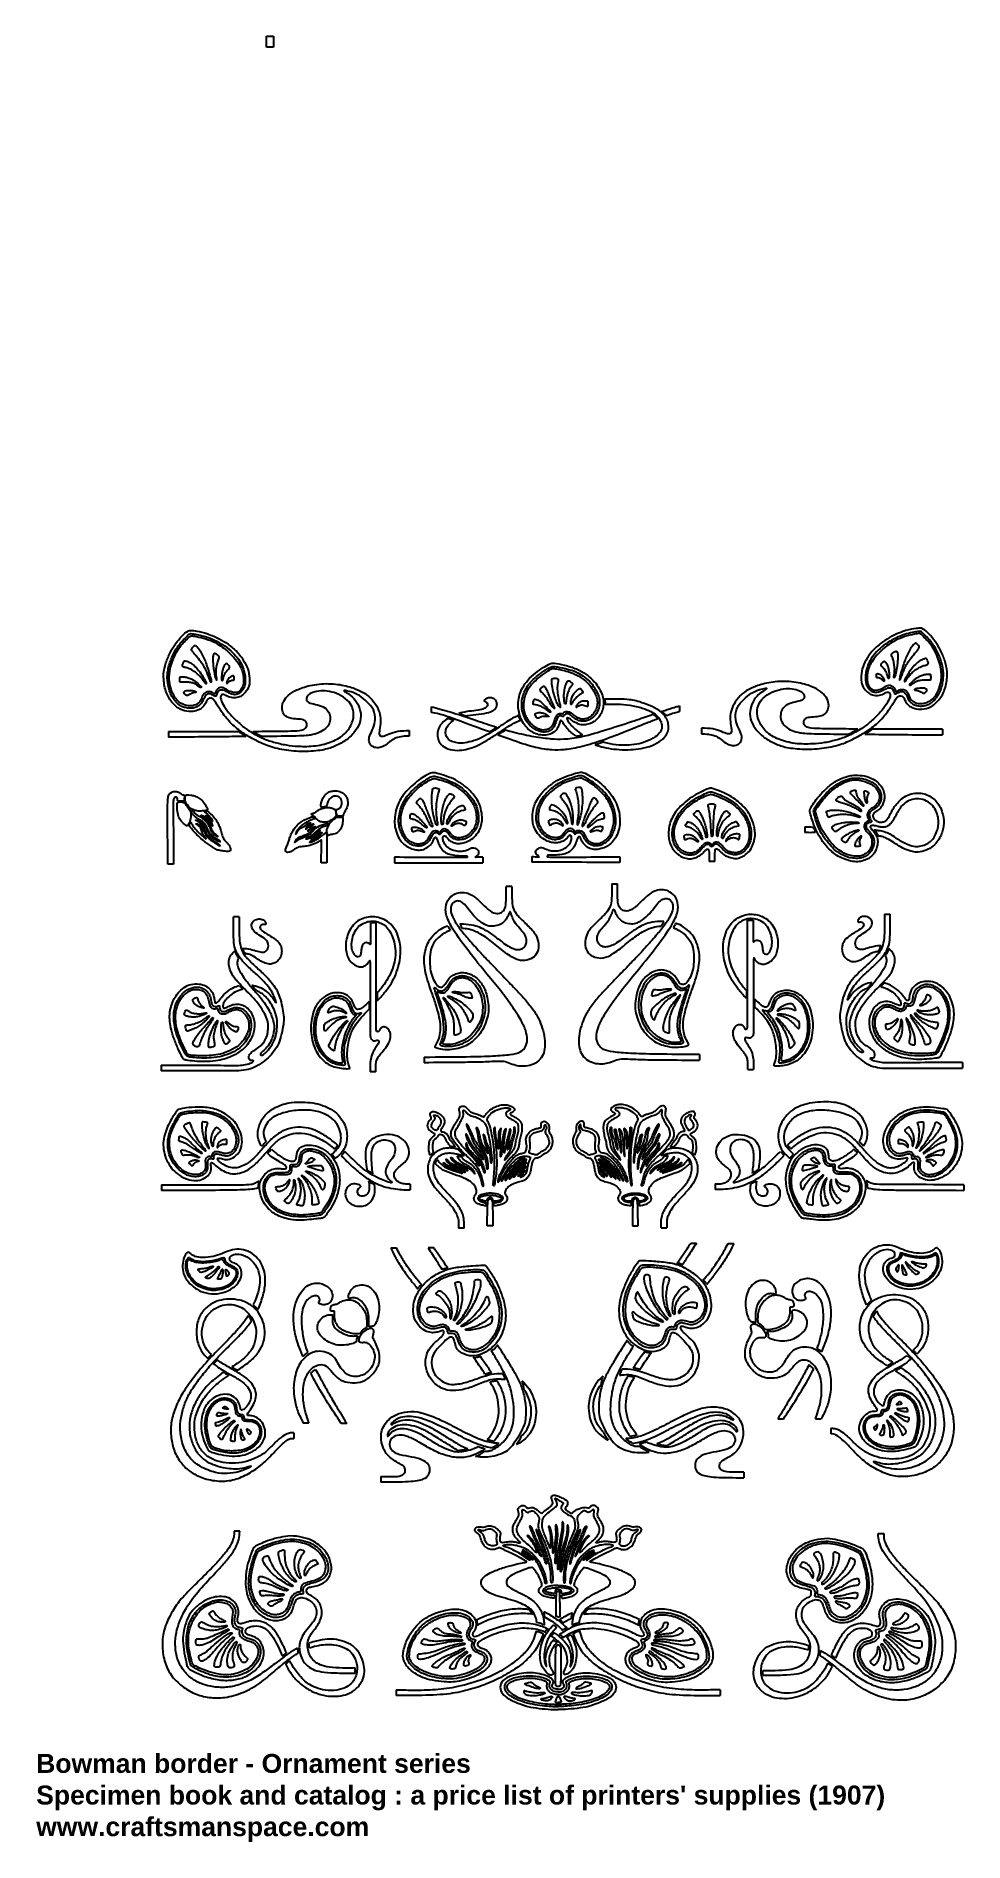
# Model space of a CAD drawing. Extents: x -11 to 8.6, y -2.9 to 35.2.
import ezdxf

# ---------------------------------------------------------------- set-up
doc = ezdxf.new("R2010")
doc.units = 0
doc.header["$MEASUREMENT"] = 0
doc.header["$XCLIPFRAME"] = 2
doc.layers.get('0').update_dxf_attribs({"linetype": 'CONTINUOUS'})
doc.layers.add('LAYER_1', color=7, linetype='CONTINUOUS')
picture_1 = doc.add_image_def('image1.jpg', size_in_pixel=(1269, 1994))

msp = doc.modelspace()

# ---------------------------------------------------------------- texts
at = {"insert": (-11, -1), "char_height": 0.4, "width": 22, "attachment_point": 1}
msp.add_mtext("\\fArial|b1|i0|c0|p34;Bowman border - Ornament series\\PSpecimen book and catalog : a price list of printers' supplies (1907)\\Pwww.craftsmanspace.com}", dxfattribs=at)

# ---------------------------------------------------------------- linework, layer by layer
at = {"layer": 'LAYER_1'}
for points, knots in [([(-3.14153, 20.45496), (-3.18853, 20.4546), (-3.23556, 20.45421), (-3.28237, 20.44882), (-3.28237, 20.44882), (-3.32917, 20.44341), (-3.37582, 20.43294), (-3.41719, 20.41648), (-3.41719, 20.41648), (-3.45859, 20.40001), (-3.49477, 20.37748), (-3.52933, 20.35218), (-3.52933, 20.35218), (-3.56388, 20.32686), (-3.59684, 20.29872), (-3.6306, 20.27542), (-3.6306, 20.27542), (-3.66435, 20.25211), (-3.69893, 20.23361), (-3.73429, 20.22237), (-3.73429, 20.22237), (-3.76965, 20.21112), (-3.80583, 20.20709), (-3.84199, 20.21271), (-3.84199, 20.21271), (-3.87816, 20.21834), (-3.91434, 20.23363), (-3.93964, 20.25652), (-3.93964, 20.25652), (-3.96495, 20.27942), (-3.97944, 20.30998), (-3.98466, 20.34494), (-3.98466, 20.34494), (-3.98989, 20.3799), (-3.98586, 20.41929), (-3.969, 20.4659), (-3.969, 20.4659), (-3.95212, 20.51252), (-3.92236, 20.56638), (-3.89906, 20.62343), (-3.89906, 20.62343), (-3.87575, 20.6805), (-3.85887, 20.7408), (-3.85566, 20.80669), (-3.85566, 20.80669), (-3.85244, 20.8726), (-3.8629, 20.94416), (-3.89383, 21.00804), (-3.89383, 21.00804), (-3.92478, 21.07195), (-3.97622, 21.12822), (-4.02846, 21.17925), (-4.02846, 21.17925), (-4.0807, 21.23029), (-4.13377, 21.27611), (-4.19002, 21.31147), (-4.19002, 21.31147), (-4.24629, 21.34683), (-4.30576, 21.37175), (-4.3588, 21.38822), (-4.3588, 21.38822), (-4.41185, 21.4047), (-4.45849, 21.41274), (-4.48501, 21.41595), (-4.48501, 21.41595), (-4.51153, 21.41917), (-4.51796, 21.41757), (-4.51516, 21.41156), (-4.51516, 21.41156), (-4.51235, 21.40552), (-4.50026, 21.39506), (-4.46893, 21.37497), (-4.46893, 21.37497), (-4.43758, 21.35489), (-4.38695, 21.32512), (-4.34154, 21.28375), (-4.34154, 21.28375), (-4.29612, 21.24235), (-4.25593, 21.18929), (-4.2242, 21.12942), (-4.2242, 21.12942), (-4.19245, 21.06954), (-4.16911, 21.00283), (-4.1619, 20.93291), (-4.1619, 20.93291), (-4.15466, 20.86297), (-4.1635, 20.78983), (-4.18842, 20.72111), (-4.18842, 20.72111), (-4.21333, 20.6524), (-4.25433, 20.58807), (-4.30456, 20.5278), (-4.30456, 20.5278), (-4.35479, 20.46752), (-4.41429, 20.41125), (-4.48661, 20.36222), (-4.48661, 20.36222), (-4.55896, 20.31319), (-4.64415, 20.2714), (-4.72171, 20.23844), (-4.72171, 20.23844), (-4.79926, 20.20549), (-4.86922, 20.18137), (-4.9757, 20.16289), (-4.9757, 20.16289), (-5.0822, 20.14441), (-5.22528, 20.13154), (-5.36552, 20.13154), (-5.36552, 20.13154), (-5.50578, 20.13154), (-5.64325, 20.14441), (-5.77425, 20.1661), (-5.77425, 20.1661), (-5.90526, 20.18779), (-6.02985, 20.21836), (-6.13112, 20.25492), (-6.13112, 20.25492), (-6.23238, 20.29148), (-6.31038, 20.3341), (-6.38994, 20.37669), (-6.38994, 20.37669), (-6.4695, 20.41929), (-6.5507, 20.46189), (-6.63508, 20.51774), (-6.63508, 20.51774), (-6.71947, 20.5736), (-6.8071, 20.64274), (-6.88346, 20.71789), (-6.88346, 20.71789), (-6.95981, 20.79304), (-7.02492, 20.87422), (-7.07996, 20.95138), (-7.07996, 20.95138), (-7.13503, 21.02855), (-7.18005, 21.10169), (-7.20937, 21.1491), (-7.20937, 21.1491), (-7.2387, 21.19653), (-7.25239, 21.21826), (-7.26965, 21.23311), (-7.26965, 21.23311), (-7.28693, 21.24797), (-7.30786, 21.25602), (-7.32794, 21.25683), (-7.32794, 21.25683), (-7.34803, 21.25763), (-7.36733, 21.25118), (-7.38178, 21.23792), (-7.38178, 21.23792), (-7.39626, 21.22467), (-7.4059, 21.20457), (-7.41795, 21.17967), (-7.41795, 21.17967), (-7.43, 21.15475), (-7.44449, 21.12499), (-7.46578, 21.09767), (-7.46578, 21.09767), (-7.48706, 21.07034), (-7.51523, 21.04543), (-7.54776, 21.02574), (-7.54776, 21.02574), (-7.58031, 21.00606), (-7.6173, 20.99157), (-7.6643, 20.98274), (-7.6643, 20.98274), (-7.71133, 20.9739), (-7.7684, 20.97066), (-7.82828, 20.9799), (-7.82828, 20.9799), (-7.88815, 20.98914), (-7.95087, 21.01087), (-8.01195, 21.05224), (-8.01195, 21.05224), (-8.07303, 21.09364), (-8.1325, 21.15475), (-8.18031, 21.22588), (-8.18031, 21.22588), (-8.22814, 21.297), (-8.26432, 21.3782), (-8.28681, 21.47141), (-8.28681, 21.47141), (-8.30932, 21.56464), (-8.31818, 21.66996), (-8.31377, 21.75957), (-8.31377, 21.75957), (-8.30934, 21.84919), (-8.29164, 21.92313), (-8.26593, 21.99949), (-8.26593, 21.99949), (-8.24021, 22.07584), (-8.20645, 22.15464), (-8.17229, 22.22255), (-8.17229, 22.22255), (-8.13814, 22.29047), (-8.10356, 22.34753), (-8.06258, 22.40459), (-8.06258, 22.40459), (-8.02159, 22.46165), (-7.97415, 22.51874), (-7.92914, 22.56455), (-7.92914, 22.56455), (-7.88414, 22.61035), (-7.84154, 22.64493), (-7.81142, 22.66341), (-7.81142, 22.66341), (-7.78127, 22.68189), (-7.76357, 22.68432), (-7.73625, 22.68351), (-7.73625, 22.68351), (-7.70892, 22.68271), (-7.67194, 22.67867), (-7.61207, 22.66822), (-7.61207, 22.66822), (-7.55219, 22.65778), (-7.4694, 22.6409), (-7.38421, 22.61157), (-7.38421, 22.61157), (-7.29902, 22.58223), (-7.21138, 22.54043), (-7.14226, 22.50507), (-7.14226, 22.50507), (-7.07315, 22.46971), (-7.02249, 22.44077), (-6.9574, 22.39376), (-6.9574, 22.39376), (-6.8923, 22.34673), (-6.8127, 22.28163), (-6.75042, 22.21371), (-6.75042, 22.21371), (-6.68813, 22.1458), (-6.64311, 22.07504), (-6.60735, 22.01155), (-6.60735, 22.01155), (-6.57159, 21.94807), (-6.54505, 21.89178), (-6.52777, 21.8279), (-6.52777, 21.8279), (-6.51049, 21.76401), (-6.50246, 21.69245), (-6.50205, 21.63177), (-6.50205, 21.63177), (-6.50165, 21.5711), (-6.50889, 21.52126), (-6.53018, 21.47426), (-6.53018, 21.47426), (-6.55149, 21.42723), (-6.58687, 21.38299), (-6.61579, 21.35286), (-6.61579, 21.35286), (-6.64472, 21.32273), (-6.66725, 21.30664), (-6.69617, 21.29299), (-6.69617, 21.29299), (-6.7251, 21.27934), (-6.76048, 21.26807), (-6.79865, 21.26406), (-6.79865, 21.26406), (-6.83683, 21.26003), (-6.87782, 21.26326), (-6.9176, 21.27611), (-6.9176, 21.27611), (-6.95739, 21.28896), (-6.99599, 21.31149), (-7.02169, 21.32434), (-7.02169, 21.32434), (-7.04741, 21.33719), (-7.0603, 21.34041), (-7.07435, 21.336), (-7.07435, 21.336), (-7.0884, 21.33157), (-7.10369, 21.31951), (-7.11051, 21.30022), (-7.11051, 21.30022), (-7.11735, 21.28094), (-7.11574, 21.2544), (-7.1041, 21.21824), (-7.1041, 21.21824), (-7.09245, 21.18208), (-7.07072, 21.13624), (-7.03859, 21.084), (-7.03859, 21.084), (-7.00643, 21.03176), (-6.96382, 20.97308), (-6.90597, 20.9092), (-6.90597, 20.9092), (-6.8481, 20.84529), (-6.77493, 20.77616), (-6.71185, 20.71991), (-6.71185, 20.71991), (-6.64876, 20.66364), (-6.59569, 20.62023), (-6.51733, 20.56999), (-6.51733, 20.56999), (-6.43897, 20.51976), (-6.33528, 20.46269), (-6.24567, 20.4213), (-6.24567, 20.4213), (-6.15605, 20.3799), (-6.08048, 20.35418), (-5.99609, 20.33049), (-5.99609, 20.33049), (-5.9117, 20.30678), (-5.81845, 20.28505), (-5.73285, 20.27019), (-5.73285, 20.27019), (-5.64726, 20.25532), (-5.56928, 20.24728), (-5.46601, 20.24287), (-5.46601, 20.24287), (-5.36273, 20.23844), (-5.23411, 20.23764), (-5.11115, 20.25331), (-5.11115, 20.25331), (-4.98817, 20.26899), (-4.8708, 20.30114), (-4.76713, 20.34294), (-4.76713, 20.34294), (-4.66345, 20.38473), (-4.57341, 20.43617), (-4.50149, 20.50529), (-4.50149, 20.50529), (-4.42956, 20.5744), (-4.37568, 20.66124), (-4.34515, 20.73477), (-4.34515, 20.73477), (-4.3146, 20.80831), (-4.30737, 20.86861), (-4.30977, 20.92325), (-4.30977, 20.92325), (-4.31218, 20.97791), (-4.32426, 21.02695), (-4.34395, 21.07355), (-4.34395, 21.07355), (-4.36363, 21.12018), (-4.39098, 21.1644), (-4.43919, 21.2102), (-4.43919, 21.2102), (-4.48741, 21.25601), (-4.55655, 21.30345), (-4.62406, 21.33518), (-4.62406, 21.33518), (-4.69158, 21.36694), (-4.75749, 21.38301), (-4.82017, 21.39466), (-4.82017, 21.39466), (-4.88287, 21.40631), (-4.94236, 21.41356), (-5.00184, 21.41075), (-5.00184, 21.41075), (-5.06131, 21.40793), (-5.12079, 21.39506), (-5.1686, 21.3778), (-5.1686, 21.3778), (-5.21643, 21.36052), (-5.25261, 21.33879), (-5.2751, 21.3143), (-5.2751, 21.3143), (-5.29761, 21.28978), (-5.30647, 21.26244), (-5.30687, 21.23834), (-5.30687, 21.23834), (-5.30727, 21.21423), (-5.29923, 21.1933), (-5.27351, 21.17644), (-5.27351, 21.17644), (-5.24779, 21.15957), (-5.20438, 21.1467), (-5.15254, 21.13425), (-5.15254, 21.13425), (-5.1007, 21.1218), (-5.04041, 21.10971), (-4.98897, 21.08843), (-4.98897, 21.08843), (-4.93753, 21.06714), (-4.89492, 21.03657), (-4.86559, 21.00363), (-4.86559, 21.00363), (-4.83626, 20.97068), (-4.82017, 20.9353), (-4.81175, 20.89593), (-4.81175, 20.89593), (-4.80331, 20.85654), (-4.80249, 20.81314), (-4.81133, 20.76974), (-4.81133, 20.76974), (-4.82017, 20.72634), (-4.83867, 20.68293), (-4.87323, 20.64356), (-4.87323, 20.64356), (-4.90779, 20.60417), (-4.95842, 20.56879), (-5.00906, 20.54307), (-5.00906, 20.54307), (-5.05969, 20.51735), (-5.11034, 20.50128), (-5.17022, 20.48843), (-5.17022, 20.48843), (-5.2301, 20.47556), (-5.29923, 20.46592), (-5.45877, 20.4599), (-5.45877, 20.4599), (-5.61831, 20.45387), (-5.8683, 20.45144), (-6.09495, 20.44984), (-6.09495, 20.44984), (-6.14524, 20.44947), (-6.1944, 20.44915), (-6.24425, 20.44886)], [0, 0, 0, 0, 0.00970874, 0.00970874, 0.00970874, 0.00970874, 0.01941748, 0.01941748, 0.01941748, 0.01941748, 0.02912621, 0.02912621, 0.02912621, 0.02912621, 0.03883495, 0.03883495, 0.03883495, 0.03883495, 0.04854369, 0.04854369, 0.04854369, 0.04854369, 0.05825243, 0.05825243, 0.05825243, 0.05825243, 0.06796117, 0.06796117, 0.06796117, 0.06796117, 0.0776699, 0.0776699, 0.0776699, 0.0776699, 0.08737864, 0.08737864, 0.08737864, 0.08737864, 0.09708738, 0.09708738, 0.09708738, 0.09708738, 0.10679612, 0.10679612, 0.10679612, 0.10679612, 0.11650485, 0.11650485, 0.11650485, 0.11650485, 0.12621359, 0.12621359, 0.12621359, 0.12621359, 0.13592233, 0.13592233, 0.13592233, 0.13592233, 0.14563107, 0.14563107, 0.14563107, 0.14563107, 0.15533981, 0.15533981, 0.15533981, 0.15533981, 0.16504854, 0.16504854, 0.16504854, 0.16504854, 0.17475728, 0.17475728, 0.17475728, 0.17475728, 0.18446602, 0.18446602, 0.18446602, 0.18446602, 0.19417476, 0.19417476, 0.19417476, 0.19417476, 0.2038835, 0.2038835, 0.2038835, 0.2038835, 0.21359223, 0.21359223, 0.21359223, 0.21359223, 0.22330097, 0.22330097, 0.22330097, 0.22330097, 0.23300971, 0.23300971, 0.23300971, 0.23300971, 0.24271845, 0.24271845, 0.24271845, 0.24271845, 0.25242718, 0.25242718, 0.25242718, 0.25242718, 0.26213592, 0.26213592, 0.26213592, 0.26213592, 0.27184466, 0.27184466, 0.27184466, 0.27184466, 0.2815534, 0.2815534, 0.2815534, 0.2815534, 0.29126214, 0.29126214, 0.29126214, 0.29126214, 0.30097087, 0.30097087, 0.30097087, 0.30097087, 0.31067961, 0.31067961, 0.31067961, 0.31067961, 0.32038835, 0.32038835, 0.32038835, 0.32038835, 0.33009709, 0.33009709, 0.33009709, 0.33009709, 0.33980583, 0.33980583, 0.33980583, 0.33980583, 0.34951456, 0.34951456, 0.34951456, 0.34951456, 0.3592233, 0.3592233, 0.3592233, 0.3592233, 0.36893204, 0.36893204, 0.36893204, 0.36893204, 0.37864078, 0.37864078, 0.37864078, 0.37864078, 0.38834951, 0.38834951, 0.38834951, 0.38834951, 0.39805825, 0.39805825, 0.39805825, 0.39805825, 0.40776699, 0.40776699, 0.40776699, 0.40776699, 0.41747573, 0.41747573, 0.41747573, 0.41747573, 0.42718447, 0.42718447, 0.42718447, 0.42718447, 0.4368932, 0.4368932, 0.4368932, 0.4368932, 0.44660194, 0.44660194, 0.44660194, 0.44660194, 0.45631068, 0.45631068, 0.45631068, 0.45631068, 0.46601942, 0.46601942, 0.46601942, 0.46601942, 0.47572816, 0.47572816, 0.47572816, 0.47572816, 0.48543689, 0.48543689, 0.48543689, 0.48543689, 0.49514563, 0.49514563, 0.49514563, 0.49514563, 0.50485437, 0.50485437, 0.50485437, 0.50485437, 0.51456311, 0.51456311, 0.51456311, 0.51456311, 0.52427184, 0.52427184, 0.52427184, 0.52427184, 0.53398058, 0.53398058, 0.53398058, 0.53398058, 0.54368932, 0.54368932, 0.54368932, 0.54368932, 0.55339806, 0.55339806, 0.55339806, 0.55339806, 0.5631068, 0.5631068, 0.5631068, 0.5631068, 0.57281553, 0.57281553, 0.57281553, 0.57281553, 0.58252427, 0.58252427, 0.58252427, 0.58252427, 0.59223301, 0.59223301, 0.59223301, 0.59223301, 0.60194175, 0.60194175, 0.60194175, 0.60194175, 0.61165049, 0.61165049, 0.61165049, 0.61165049, 0.62135922, 0.62135922, 0.62135922, 0.62135922, 0.63106796, 0.63106796, 0.63106796, 0.63106796, 0.6407767, 0.6407767, 0.6407767, 0.6407767, 0.65048544, 0.65048544, 0.65048544, 0.65048544, 0.66019417, 0.66019417, 0.66019417, 0.66019417, 0.66990291, 0.66990291, 0.66990291, 0.66990291, 0.67961165, 0.67961165, 0.67961165, 0.67961165, 0.68932039, 0.68932039, 0.68932039, 0.68932039, 0.69902913, 0.69902913, 0.69902913, 0.69902913, 0.70873786, 0.70873786, 0.70873786, 0.70873786, 0.7184466, 0.7184466, 0.7184466, 0.7184466, 0.72815534, 0.72815534, 0.72815534, 0.72815534, 0.73786408, 0.73786408, 0.73786408, 0.73786408, 0.74757282, 0.74757282, 0.74757282, 0.74757282, 0.75728155, 0.75728155, 0.75728155, 0.75728155, 0.76699029, 0.76699029, 0.76699029, 0.76699029, 0.77669903, 0.77669903, 0.77669903, 0.77669903, 0.78640777, 0.78640777, 0.78640777, 0.78640777, 0.7961165, 0.7961165, 0.7961165, 0.7961165, 0.80582524, 0.80582524, 0.80582524, 0.80582524, 0.81553398, 0.81553398, 0.81553398, 0.81553398, 0.82524272, 0.82524272, 0.82524272, 0.82524272, 0.83495146, 0.83495146, 0.83495146, 0.83495146, 0.84466019, 0.84466019, 0.84466019, 0.84466019, 0.85436893, 0.85436893, 0.85436893, 0.85436893, 0.86407767, 0.86407767, 0.86407767, 0.86407767, 0.87378641, 0.87378641, 0.87378641, 0.87378641, 0.88349515, 0.88349515, 0.88349515, 0.88349515, 0.89320388, 0.89320388, 0.89320388, 0.89320388, 0.90291262, 0.90291262, 0.90291262, 0.90291262, 0.91262136, 0.91262136, 0.91262136, 0.91262136, 0.9223301, 0.9223301, 0.9223301, 0.9223301, 0.93203883, 0.93203883, 0.93203883, 0.93203883, 0.94174757, 0.94174757, 0.94174757, 0.94174757, 0.95145631, 0.95145631, 0.95145631, 0.95145631, 0.96116505, 0.96116505, 0.96116505, 0.96116505, 0.97087379, 0.97087379, 0.97087379, 0.97087379, 0.98058252, 0.98058252, 0.98058252, 0.98058252, 1, 1, 1, 1]), ([(-7.91128, 22.4731), (-7.9356, 22.44638), (-7.96374, 22.41222), (-7.98844, 22.38049), (-7.98844, 22.38049), (-8.01315, 22.34874), (-8.03448, 22.31937), (-8.05537, 22.28584), (-8.05537, 22.28584), (-8.07626, 22.25228), (-8.09676, 22.21448), (-8.11464, 22.17711), (-8.11464, 22.17711), (-8.13252, 22.13975), (-8.1478, 22.10276), (-8.16225, 22.0646), (-8.16225, 22.0646), (-8.17672, 22.02641), (-8.19041, 21.98702), (-8.20146, 21.94483), (-8.20146, 21.94483), (-8.2125, 21.90263), (-8.22094, 21.85761), (-8.22696, 21.82064), (-8.22696, 21.82064), (-8.23299, 21.78368), (-8.23662, 21.75472), (-8.23742, 21.72158), (-8.23742, 21.72158), (-8.23822, 21.68842), (-8.23622, 21.65104), (-8.23241, 21.61327), (-8.23241, 21.61327), (-8.2286, 21.57551), (-8.22295, 21.5373), (-8.21433, 21.49793), (-8.21433, 21.49793), (-8.20569, 21.45854), (-8.194, 21.41795), (-8.17875, 21.37838), (-8.17875, 21.37838), (-8.16347, 21.33879), (-8.14457, 21.30019), (-8.12308, 21.26605), (-8.12308, 21.26605), (-8.10159, 21.23189), (-8.07746, 21.20213), (-8.05537, 21.17743), (-8.05537, 21.17743), (-8.03328, 21.15271), (-8.01315, 21.13301), (-7.98986, 21.11615), (-7.98986, 21.11615), (-7.96655, 21.09927), (-7.94003, 21.08518), (-7.91371, 21.07474), (-7.91371, 21.07474), (-7.88739, 21.06429), (-7.86125, 21.05746), (-7.83332, 21.05164), (-7.83332, 21.05164), (-7.8054, 21.04581), (-7.77564, 21.04096), (-7.7437, 21.04196), (-7.7437, 21.04196), (-7.71175, 21.04299), (-7.67759, 21.04982), (-7.64887, 21.05906), (-7.64887, 21.05906), (-7.62012, 21.0683), (-7.59681, 21.07997), (-7.57532, 21.09502), (-7.57532, 21.09502), (-7.55381, 21.1101), (-7.53411, 21.1286), (-7.51785, 21.15069), (-7.51785, 21.15069), (-7.50157, 21.1728), (-7.48869, 21.19852), (-7.47804, 21.22201), (-7.47804, 21.22201), (-7.4674, 21.24552), (-7.45896, 21.26685), (-7.44932, 21.28451), (-7.44932, 21.28451), (-7.43967, 21.30219), (-7.42881, 21.31628), (-7.41636, 21.32631), (-7.41636, 21.32631), (-7.40391, 21.33635), (-7.38982, 21.3424), (-7.37617, 21.34541), (-7.37617, 21.34541), (-7.36252, 21.34842), (-7.34923, 21.34842), (-7.33478, 21.34481), (-7.33478, 21.34481), (-7.32032, 21.3412), (-7.30463, 21.33394), (-7.28977, 21.32693), (-7.28977, 21.32693), (-7.2749, 21.31989), (-7.26083, 21.31306), (-7.25099, 21.30784), (-7.25099, 21.30784), (-7.24114, 21.30261), (-7.23549, 21.29898), (-7.23008, 21.29678), (-7.23008, 21.29678), (-7.22467, 21.29457), (-7.21944, 21.29377), (-7.21503, 21.29598), (-7.21503, 21.29598), (-7.21061, 21.29818), (-7.20697, 21.30341), (-7.20376, 21.31244), (-7.20376, 21.31244), (-7.20055, 21.32148), (-7.19773, 21.33436), (-7.19171, 21.34922), (-7.19171, 21.34922), (-7.18568, 21.36409), (-7.17644, 21.38097), (-7.1674, 21.39342), (-7.1674, 21.39342), (-7.15836, 21.40589), (-7.14952, 21.41392), (-7.13787, 21.41934), (-7.13787, 21.41934), (-7.1262, 21.42477), (-7.11173, 21.4276), (-7.09465, 21.42699), (-7.09465, 21.42699), (-7.07757, 21.42639), (-7.05787, 21.42236), (-7.03658, 21.41414), (-7.03658, 21.41414), (-7.01529, 21.4059), (-6.99236, 21.39342), (-6.96444, 21.37937), (-6.96444, 21.37937), (-6.93652, 21.36531), (-6.90356, 21.34962), (-6.87784, 21.3406), (-6.87784, 21.3406), (-6.85212, 21.33156), (-6.83362, 21.32913), (-6.81474, 21.32933), (-6.81474, 21.32933), (-6.79586, 21.32953), (-6.77655, 21.33236), (-6.75587, 21.33998), (-6.75587, 21.33998), (-6.73518, 21.34761), (-6.71305, 21.36008), (-6.69256, 21.37836), (-6.69256, 21.37836), (-6.67208, 21.39665), (-6.65318, 21.42076), (-6.63792, 21.44748), (-6.63792, 21.44748), (-6.62264, 21.4742), (-6.61098, 21.50357), (-6.60376, 21.5347), (-6.60376, 21.5347), (-6.59653, 21.56585), (-6.5937, 21.5988), (-6.5931, 21.63074), (-6.5931, 21.63074), (-6.5925, 21.66269), (-6.5941, 21.69366), (-6.59931, 21.7278), (-6.59931, 21.7278), (-6.60455, 21.76195), (-6.61339, 21.79935), (-6.62503, 21.83973), (-6.62503, 21.83973), (-6.6367, 21.88012), (-6.65117, 21.92354), (-6.67426, 21.96954), (-6.67426, 21.96954), (-6.69738, 22.01555), (-6.72915, 22.06419), (-6.76731, 22.1124), (-6.76731, 22.1124), (-6.80548, 22.16063), (-6.85012, 22.20846), (-6.90115, 22.25487), (-6.90115, 22.25487), (-6.95219, 22.30129), (-7.00966, 22.34631), (-7.07577, 22.38809), (-7.07577, 22.38809), (-7.14188, 22.42988), (-7.21663, 22.46849), (-7.28274, 22.49762), (-7.28274, 22.49762), (-7.34885, 22.52674), (-7.40632, 22.54646), (-7.46197, 22.56192), (-7.46197, 22.56192), (-7.51763, 22.5774), (-7.57151, 22.58866), (-7.61469, 22.59708), (-7.61469, 22.59708), (-7.65789, 22.60552), (-7.69046, 22.61117), (-7.71295, 22.61398), (-7.71295, 22.61398), (-7.73545, 22.61678), (-7.74793, 22.61678), (-7.75918, 22.61277), (-7.75918, 22.61277), (-7.77042, 22.60875), (-7.78048, 22.60071), (-7.79474, 22.58766), (-7.79474, 22.58766), (-7.80901, 22.57459), (-7.82749, 22.55649), (-7.84698, 22.53781), (-7.84698, 22.53781), (-7.86646, 22.51912), (-7.88699, 22.49982), (-7.91128, 22.4731)], [0, 0, 0, 0, 0.01754386, 0.01754386, 0.01754386, 0.01754386, 0.03508772, 0.03508772, 0.03508772, 0.03508772, 0.05263158, 0.05263158, 0.05263158, 0.05263158, 0.07017544, 0.07017544, 0.07017544, 0.07017544, 0.0877193, 0.0877193, 0.0877193, 0.0877193, 0.10526316, 0.10526316, 0.10526316, 0.10526316, 0.12280702, 0.12280702, 0.12280702, 0.12280702, 0.14035088, 0.14035088, 0.14035088, 0.14035088, 0.15789474, 0.15789474, 0.15789474, 0.15789474, 0.1754386, 0.1754386, 0.1754386, 0.1754386, 0.19298246, 0.19298246, 0.19298246, 0.19298246, 0.21052632, 0.21052632, 0.21052632, 0.21052632, 0.22807018, 0.22807018, 0.22807018, 0.22807018, 0.24561404, 0.24561404, 0.24561404, 0.24561404, 0.26315789, 0.26315789, 0.26315789, 0.26315789, 0.28070175, 0.28070175, 0.28070175, 0.28070175, 0.29824561, 0.29824561, 0.29824561, 0.29824561, 0.31578947, 0.31578947, 0.31578947, 0.31578947, 0.33333333, 0.33333333, 0.33333333, 0.33333333, 0.35087719, 0.35087719, 0.35087719, 0.35087719, 0.36842105, 0.36842105, 0.36842105, 0.36842105, 0.38596491, 0.38596491, 0.38596491, 0.38596491, 0.40350877, 0.40350877, 0.40350877, 0.40350877, 0.42105263, 0.42105263, 0.42105263, 0.42105263, 0.43859649, 0.43859649, 0.43859649, 0.43859649, 0.45614035, 0.45614035, 0.45614035, 0.45614035, 0.47368421, 0.47368421, 0.47368421, 0.47368421, 0.49122807, 0.49122807, 0.49122807, 0.49122807, 0.50877193, 0.50877193, 0.50877193, 0.50877193, 0.52631579, 0.52631579, 0.52631579, 0.52631579, 0.54385965, 0.54385965, 0.54385965, 0.54385965, 0.56140351, 0.56140351, 0.56140351, 0.56140351, 0.57894737, 0.57894737, 0.57894737, 0.57894737, 0.59649123, 0.59649123, 0.59649123, 0.59649123, 0.61403509, 0.61403509, 0.61403509, 0.61403509, 0.63157895, 0.63157895, 0.63157895, 0.63157895, 0.64912281, 0.64912281, 0.64912281, 0.64912281, 0.66666667, 0.66666667, 0.66666667, 0.66666667, 0.68421053, 0.68421053, 0.68421053, 0.68421053, 0.70175439, 0.70175439, 0.70175439, 0.70175439, 0.71929825, 0.71929825, 0.71929825, 0.71929825, 0.73684211, 0.73684211, 0.73684211, 0.73684211, 0.75438596, 0.75438596, 0.75438596, 0.75438596, 0.77192982, 0.77192982, 0.77192982, 0.77192982, 0.78947368, 0.78947368, 0.78947368, 0.78947368, 0.80701754, 0.80701754, 0.80701754, 0.80701754, 0.8245614, 0.8245614, 0.8245614, 0.8245614, 0.84210526, 0.84210526, 0.84210526, 0.84210526, 0.85964912, 0.85964912, 0.85964912, 0.85964912, 0.87719298, 0.87719298, 0.87719298, 0.87719298, 0.89473684, 0.89473684, 0.89473684, 0.89473684, 0.9122807, 0.9122807, 0.9122807, 0.9122807, 0.92982456, 0.92982456, 0.92982456, 0.92982456, 0.94736842, 0.94736842, 0.94736842, 0.94736842, 0.96491228, 0.96491228, 0.96491228, 0.96491228, 1, 1, 1, 1]), ([(-7.97411, 22.3316), (-8.00646, 22.2876), (-8.03743, 22.23575), (-8.06313, 22.18551), (-8.06313, 22.18551), (-8.08885, 22.13528), (-8.10937, 22.08665), (-8.12846, 22.03261), (-8.12846, 22.03261), (-8.14754, 21.97855), (-8.16522, 21.91907), (-8.17647, 21.86563), (-8.17647, 21.86563), (-8.18771, 21.81217), (-8.19256, 21.76474), (-8.19477, 21.71693), (-8.19477, 21.71693), (-8.19697, 21.6691), (-8.19657, 21.62086), (-8.18593, 21.5612), (-8.18593, 21.5612), (-8.17528, 21.50152), (-8.15436, 21.43037), (-8.13147, 21.37532), (-8.13147, 21.37532), (-8.10855, 21.32027), (-8.08364, 21.28127), (-8.05571, 21.24551), (-8.05571, 21.24551), (-8.02779, 21.20974), (-7.99682, 21.17719), (-7.95705, 21.15187), (-7.95705, 21.15187), (-7.91726, 21.12656), (-7.86863, 21.10846), (-7.82383, 21.09922), (-7.82383, 21.09922), (-7.77901, 21.08997), (-7.73802, 21.08957), (-7.69762, 21.09761), (-7.69762, 21.09761), (-7.65723, 21.10565), (-7.61744, 21.12213), (-7.58952, 21.14201), (-7.58952, 21.14201), (-7.5616, 21.1619), (-7.5455, 21.18523), (-7.53125, 21.21496), (-7.53125, 21.21496), (-7.51699, 21.24469), (-7.50451, 21.28089), (-7.48705, 21.31142), (-7.48705, 21.31142), (-7.46957, 21.34196), (-7.44704, 21.36688), (-7.41992, 21.38033), (-7.41992, 21.38033), (-7.39279, 21.3938), (-7.36104, 21.39581), (-7.33573, 21.391), (-7.33573, 21.391), (-7.31041, 21.38616), (-7.29151, 21.3745), (-7.27705, 21.36548), (-7.27705, 21.36548), (-7.26258, 21.35644), (-7.25254, 21.34998), (-7.24592, 21.34738), (-7.24592, 21.34738), (-7.23929, 21.34477), (-7.23606, 21.34597), (-7.23285, 21.35239), (-7.23285, 21.35239), (-7.22964, 21.35882), (-7.2264, 21.37051), (-7.21978, 21.38556), (-7.21978, 21.38556), (-7.21315, 21.40064), (-7.2031, 21.41912), (-7.19005, 21.43458), (-7.19005, 21.43458), (-7.17699, 21.45005), (-7.16091, 21.46254), (-7.14403, 21.47036), (-7.14403, 21.47036), (-7.12715, 21.47819), (-7.10945, 21.48142), (-7.08877, 21.47901), (-7.08877, 21.47901), (-7.06808, 21.47659), (-7.04435, 21.46855), (-7.01865, 21.4549), (-7.01865, 21.4549), (-6.99293, 21.44123), (-6.96519, 21.42193), (-6.93426, 21.40707), (-6.93426, 21.40707), (-6.90331, 21.3922), (-6.86913, 21.38174), (-6.8368, 21.37692), (-6.8368, 21.37692), (-6.80444, 21.37209), (-6.77388, 21.37291), (-6.74675, 21.38456), (-6.74675, 21.38456), (-6.71963, 21.39621), (-6.69592, 21.41874), (-6.67764, 21.44484), (-6.67764, 21.44484), (-6.65935, 21.47096), (-6.64649, 21.50072), (-6.63867, 21.53506), (-6.63867, 21.53506), (-6.63083, 21.56942), (-6.628, 21.60843), (-6.6284, 21.64479), (-6.6284, 21.64479), (-6.62881, 21.68115), (-6.63243, 21.71491), (-6.63965, 21.75147), (-6.63965, 21.75147), (-6.64689, 21.78805), (-6.65775, 21.82744), (-6.6708, 21.8624), (-6.6708, 21.8624), (-6.68385, 21.89736), (-6.69914, 21.92793), (-6.72525, 21.9689), (-6.72525, 21.9689), (-6.75136, 22.0099), (-6.78837, 22.06133), (-6.83257, 22.11157), (-6.83257, 22.11157), (-6.87677, 22.1618), (-6.92822, 22.21083), (-6.97543, 22.25202), (-6.97543, 22.25202), (-7.02266, 22.29322), (-7.06565, 22.32657), (-7.11346, 22.35831), (-7.11346, 22.35831), (-7.16129, 22.39006), (-7.21397, 22.42022), (-7.27525, 22.44795), (-7.27525, 22.44795), (-7.33653, 22.47567), (-7.40646, 22.50101), (-7.47518, 22.52029), (-7.47518, 22.52029), (-7.5439, 22.53958), (-7.61143, 22.55286), (-7.65623, 22.56068), (-7.65623, 22.56068), (-7.70103, 22.56852), (-7.72316, 22.57093), (-7.73962, 22.56792), (-7.73962, 22.56792), (-7.7561, 22.56489), (-7.76696, 22.55645), (-7.78845, 22.53557), (-7.78845, 22.53557), (-7.80996, 22.51466), (-7.84211, 22.4813), (-7.87506, 22.44654), (-7.87506, 22.44654), (-7.90802, 22.41178), (-7.94178, 22.3756), (-7.97411, 22.3316)], [0, 0, 0, 0, 0.02325581, 0.02325581, 0.02325581, 0.02325581, 0.04651163, 0.04651163, 0.04651163, 0.04651163, 0.06976744, 0.06976744, 0.06976744, 0.06976744, 0.09302326, 0.09302326, 0.09302326, 0.09302326, 0.11627907, 0.11627907, 0.11627907, 0.11627907, 0.13953488, 0.13953488, 0.13953488, 0.13953488, 0.1627907, 0.1627907, 0.1627907, 0.1627907, 0.18604651, 0.18604651, 0.18604651, 0.18604651, 0.20930233, 0.20930233, 0.20930233, 0.20930233, 0.23255814, 0.23255814, 0.23255814, 0.23255814, 0.25581395, 0.25581395, 0.25581395, 0.25581395, 0.27906977, 0.27906977, 0.27906977, 0.27906977, 0.30232558, 0.30232558, 0.30232558, 0.30232558, 0.3255814, 0.3255814, 0.3255814, 0.3255814, 0.34883721, 0.34883721, 0.34883721, 0.34883721, 0.37209302, 0.37209302, 0.37209302, 0.37209302, 0.39534884, 0.39534884, 0.39534884, 0.39534884, 0.41860465, 0.41860465, 0.41860465, 0.41860465, 0.44186047, 0.44186047, 0.44186047, 0.44186047, 0.46511628, 0.46511628, 0.46511628, 0.46511628, 0.48837209, 0.48837209, 0.48837209, 0.48837209, 0.51162791, 0.51162791, 0.51162791, 0.51162791, 0.53488372, 0.53488372, 0.53488372, 0.53488372, 0.55813953, 0.55813953, 0.55813953, 0.55813953, 0.58139535, 0.58139535, 0.58139535, 0.58139535, 0.60465116, 0.60465116, 0.60465116, 0.60465116, 0.62790698, 0.62790698, 0.62790698, 0.62790698, 0.65116279, 0.65116279, 0.65116279, 0.65116279, 0.6744186, 0.6744186, 0.6744186, 0.6744186, 0.69767442, 0.69767442, 0.69767442, 0.69767442, 0.72093023, 0.72093023, 0.72093023, 0.72093023, 0.74418605, 0.74418605, 0.74418605, 0.74418605, 0.76744186, 0.76744186, 0.76744186, 0.76744186, 0.79069767, 0.79069767, 0.79069767, 0.79069767, 0.81395349, 0.81395349, 0.81395349, 0.81395349, 0.8372093, 0.8372093, 0.8372093, 0.8372093, 0.86046512, 0.86046512, 0.86046512, 0.86046512, 0.88372093, 0.88372093, 0.88372093, 0.88372093, 0.90697674, 0.90697674, 0.90697674, 0.90697674, 0.93023256, 0.93023256, 0.93023256, 0.93023256, 0.95348837, 0.95348837, 0.95348837, 0.95348837, 1, 1, 1, 1]), ([(3.02433, 20.50359), (3.07134, 20.50323), (3.11837, 20.50284), (3.16517, 20.49745), (3.16517, 20.49745), (3.21198, 20.49204), (3.25862, 20.48157), (3.3, 20.46511), (3.3, 20.46511), (3.34139, 20.44864), (3.37757, 20.42611), (3.41213, 20.40081), (3.41213, 20.40081), (3.44669, 20.37549), (3.47965, 20.34735), (3.5134, 20.32405), (3.5134, 20.32405), (3.54716, 20.30074), (3.58174, 20.28224), (3.6171, 20.271), (3.6171, 20.271), (3.65246, 20.25975), (3.68864, 20.25572), (3.7248, 20.26133), (3.7248, 20.26133), (3.76096, 20.26697), (3.79714, 20.28226), (3.82244, 20.30515), (3.82244, 20.30515), (3.84776, 20.32805), (3.86225, 20.35861), (3.86746, 20.39357), (3.86746, 20.39357), (3.87269, 20.42853), (3.86867, 20.46792), (3.85181, 20.51453), (3.85181, 20.51453), (3.83493, 20.56115), (3.80516, 20.61501), (3.78187, 20.67206), (3.78187, 20.67206), (3.75856, 20.72913), (3.74168, 20.78943), (3.73847, 20.85532), (3.73847, 20.85532), (3.73524, 20.92123), (3.74571, 20.99279), (3.77664, 21.05667), (3.77664, 21.05667), (3.80759, 21.12058), (3.85902, 21.17685), (3.91126, 21.22788), (3.91126, 21.22788), (3.9635, 21.27892), (4.01658, 21.32474), (4.07283, 21.3601), (4.07283, 21.3601), (4.12909, 21.39546), (4.18857, 21.42038), (4.24161, 21.43685), (4.24161, 21.43685), (4.29465, 21.45333), (4.34129, 21.46137), (4.36781, 21.46458), (4.36781, 21.46458), (4.39434, 21.4678), (4.40077, 21.4662), (4.39796, 21.46019), (4.39796, 21.46019), (4.39516, 21.45415), (4.38307, 21.44369), (4.35174, 21.4236), (4.35174, 21.4236), (4.32039, 21.40352), (4.26975, 21.37375), (4.22435, 21.33238), (4.22435, 21.33238), (4.17893, 21.29098), (4.13874, 21.23792), (4.107, 21.17805), (4.107, 21.17805), (4.07525, 21.11817), (4.05192, 21.05146), (4.0447, 20.98154), (4.0447, 20.98154), (4.03747, 20.9116), (4.04631, 20.83846), (4.07122, 20.76974), (4.07122, 20.76974), (4.09614, 20.70103), (4.13713, 20.6367), (4.18737, 20.57643), (4.18737, 20.57643), (4.2376, 20.51615), (4.29709, 20.45988), (4.36942, 20.41085), (4.36942, 20.41085), (4.44176, 20.36182), (4.52696, 20.32003), (4.60451, 20.28707), (4.60451, 20.28707), (4.68207, 20.25412), (4.75202, 20.23), (4.85851, 20.21152), (4.85851, 20.21152), (4.96501, 20.19304), (5.10809, 20.18017), (5.24833, 20.18017), (5.24833, 20.18017), (5.38859, 20.18017), (5.52605, 20.19304), (5.65705, 20.21473), (5.65705, 20.21473), (5.78807, 20.23642), (5.91265, 20.26699), (6.01392, 20.30355), (6.01392, 20.30355), (6.11519, 20.34011), (6.19318, 20.38273), (6.27275, 20.42532), (6.27275, 20.42532), (6.35231, 20.46792), (6.43351, 20.51052), (6.51788, 20.56637), (6.51788, 20.56637), (6.60227, 20.62223), (6.68991, 20.69137), (6.76626, 20.76652), (6.76626, 20.76652), (6.84262, 20.84167), (6.90772, 20.92285), (6.96277, 21.00001), (6.96277, 21.00001), (7.01783, 21.07718), (7.06285, 21.15032), (7.09218, 21.19773), (7.09218, 21.19773), (7.12151, 21.24516), (7.1352, 21.26689), (7.15246, 21.28174), (7.15246, 21.28174), (7.16974, 21.2966), (7.19066, 21.30465), (7.21075, 21.30546), (7.21075, 21.30546), (7.23083, 21.30626), (7.25014, 21.2998), (7.26459, 21.28655), (7.26459, 21.28655), (7.27906, 21.2733), (7.28871, 21.2532), (7.30075, 21.2283), (7.30075, 21.2283), (7.3128, 21.20338), (7.32729, 21.17362), (7.34858, 21.1463), (7.34858, 21.1463), (7.36987, 21.11897), (7.39803, 21.09406), (7.43057, 21.07437), (7.43057, 21.07437), (7.46312, 21.05469), (7.5001, 21.0402), (7.54711, 21.03137), (7.54711, 21.03137), (7.59414, 21.02253), (7.65121, 21.01929), (7.71108, 21.02853), (7.71108, 21.02853), (7.77096, 21.03777), (7.83368, 21.0595), (7.89476, 21.10087), (7.89476, 21.10087), (7.95584, 21.14227), (8.01531, 21.20338), (8.06312, 21.27451), (8.06312, 21.27451), (8.11095, 21.34563), (8.14713, 21.42683), (8.16962, 21.52004), (8.16962, 21.52004), (8.19213, 21.61327), (8.20099, 21.71859), (8.19658, 21.80819), (8.19658, 21.80819), (8.19215, 21.89782), (8.17445, 21.97176), (8.14873, 22.04812), (8.14873, 22.04812), (8.12301, 22.12447), (8.08926, 22.20327), (8.0551, 22.27118), (8.0551, 22.27118), (8.02094, 22.3391), (7.98637, 22.39616), (7.94539, 22.45322), (7.94539, 22.45322), (7.9044, 22.51028), (7.85695, 22.56737), (7.81195, 22.61318), (7.81195, 22.61318), (7.76695, 22.65898), (7.72435, 22.69356), (7.69422, 22.71204), (7.69422, 22.71204), (7.66407, 22.73052), (7.64638, 22.73295), (7.61905, 22.73214), (7.61905, 22.73214), (7.59173, 22.73134), (7.55475, 22.7273), (7.49487, 22.71685), (7.49487, 22.71685), (7.435, 22.70641), (7.35221, 22.68953), (7.26702, 22.6602), (7.26702, 22.6602), (7.18182, 22.63086), (7.09419, 22.58906), (7.02507, 22.5537), (7.02507, 22.5537), (6.95595, 22.51834), (6.9053, 22.4894), (6.84021, 22.44239), (6.84021, 22.44239), (6.7751, 22.39536), (6.6955, 22.33026), (6.63322, 22.26234), (6.63322, 22.26234), (6.57094, 22.19443), (6.52592, 22.12367), (6.49016, 22.06018), (6.49016, 22.06018), (6.4544, 21.9967), (6.42786, 21.94041), (6.41058, 21.87653), (6.41058, 21.87653), (6.3933, 21.81264), (6.38526, 21.74108), (6.38486, 21.6804), (6.38486, 21.6804), (6.38446, 21.61973), (6.3917, 21.56989), (6.41299, 21.52289), (6.41299, 21.52289), (6.43429, 21.47586), (6.46967, 21.43162), (6.4986, 21.40149), (6.4986, 21.40149), (6.52752, 21.37136), (6.55005, 21.35527), (6.57898, 21.34162), (6.57898, 21.34162), (6.60791, 21.32797), (6.64328, 21.3167), (6.68145, 21.31269), (6.68145, 21.31269), (6.71964, 21.30866), (6.76063, 21.31189), (6.8004, 21.32474), (6.8004, 21.32474), (6.84019, 21.33759), (6.8788, 21.36012), (6.9045, 21.37297), (6.9045, 21.37297), (6.93022, 21.38582), (6.9431, 21.38904), (6.95715, 21.38463), (6.95715, 21.38463), (6.97121, 21.3802), (6.9865, 21.36814), (6.99332, 21.34885), (6.99332, 21.34885), (7.00015, 21.32957), (6.99855, 21.30303), (6.9869, 21.26687), (6.9869, 21.26687), (6.97525, 21.23071), (6.95353, 21.18486), (6.92139, 21.13263), (6.92139, 21.13263), (6.88924, 21.08039), (6.84663, 21.02171), (6.78877, 20.95783), (6.78877, 20.95783), (6.7309, 20.89392), (6.65774, 20.82479), (6.59465, 20.76854), (6.59465, 20.76854), (6.53157, 20.71227), (6.47849, 20.66886), (6.40013, 20.61862), (6.40013, 20.61862), (6.32178, 20.56839), (6.21808, 20.51132), (6.12848, 20.46993), (6.12848, 20.46993), (6.03886, 20.42853), (5.96329, 20.40281), (5.87889, 20.37912), (5.87889, 20.37912), (5.7945, 20.3554), (5.70125, 20.33368), (5.61566, 20.31882), (5.61566, 20.31882), (5.53006, 20.30395), (5.45209, 20.29591), (5.34881, 20.2915), (5.34881, 20.2915), (5.24554, 20.28707), (5.11691, 20.28627), (4.99395, 20.30194), (4.99395, 20.30194), (4.87097, 20.31762), (4.75361, 20.34977), (4.64993, 20.39157), (4.64993, 20.39157), (4.54626, 20.43336), (4.45622, 20.4848), (4.38429, 20.55392), (4.38429, 20.55392), (4.31237, 20.62303), (4.25849, 20.70987), (4.22796, 20.7834), (4.22796, 20.7834), (4.19741, 20.85694), (4.19017, 20.91724), (4.19258, 20.97188), (4.19258, 20.97188), (4.19499, 21.02654), (4.20707, 21.07558), (4.22676, 21.12218), (4.22676, 21.12218), (4.24644, 21.16881), (4.27378, 21.21303), (4.32199, 21.25883), (4.32199, 21.25883), (4.37022, 21.30464), (4.43936, 21.35208), (4.50687, 21.38381), (4.50687, 21.38381), (4.57438, 21.41557), (4.64029, 21.43164), (4.70297, 21.44329), (4.70297, 21.44329), (4.76568, 21.45494), (4.82517, 21.46219), (4.88464, 21.45938), (4.88464, 21.45938), (4.94412, 21.45656), (5.00359, 21.44369), (5.0514, 21.42643), (5.0514, 21.42643), (5.09923, 21.40915), (5.13541, 21.38742), (5.1579, 21.36293), (5.1579, 21.36293), (5.18041, 21.33841), (5.18927, 21.31107), (5.18967, 21.28697), (5.18967, 21.28697), (5.19008, 21.26286), (5.18204, 21.24193), (5.15632, 21.22507), (5.15632, 21.22507), (5.1306, 21.2082), (5.08718, 21.19533), (5.03535, 21.18288), (5.03535, 21.18288), (4.98351, 21.17043), (4.92321, 21.15834), (4.87178, 21.13706), (4.87178, 21.13706), (4.82034, 21.11577), (4.77772, 21.0852), (4.7484, 21.05226), (4.7484, 21.05226), (4.71907, 21.01931), (4.70297, 20.98393), (4.69455, 20.94456), (4.69455, 20.94456), (4.68611, 20.90517), (4.68529, 20.86177), (4.69413, 20.81837), (4.69413, 20.81837), (4.70297, 20.77497), (4.72147, 20.73156), (4.75603, 20.69219), (4.75603, 20.69219), (4.79059, 20.6528), (4.84123, 20.61742), (4.89186, 20.5917), (4.89186, 20.5917), (4.9425, 20.56598), (4.99315, 20.54991), (5.05303, 20.53706), (5.05303, 20.53706), (5.1129, 20.52419), (5.18204, 20.51455), (5.34158, 20.50853), (5.34158, 20.50853), (5.50112, 20.5025), (5.7511, 20.50007), (5.97776, 20.49847), (5.97776, 20.49847), (6.02805, 20.4981), (6.07721, 20.49778), (6.12706, 20.49749)], [0, 0, 0, 0, 0.00970874, 0.00970874, 0.00970874, 0.00970874, 0.01941748, 0.01941748, 0.01941748, 0.01941748, 0.02912621, 0.02912621, 0.02912621, 0.02912621, 0.03883495, 0.03883495, 0.03883495, 0.03883495, 0.04854369, 0.04854369, 0.04854369, 0.04854369, 0.05825243, 0.05825243, 0.05825243, 0.05825243, 0.06796117, 0.06796117, 0.06796117, 0.06796117, 0.0776699, 0.0776699, 0.0776699, 0.0776699, 0.08737864, 0.08737864, 0.08737864, 0.08737864, 0.09708738, 0.09708738, 0.09708738, 0.09708738, 0.10679612, 0.10679612, 0.10679612, 0.10679612, 0.11650485, 0.11650485, 0.11650485, 0.11650485, 0.12621359, 0.12621359, 0.12621359, 0.12621359, 0.13592233, 0.13592233, 0.13592233, 0.13592233, 0.14563107, 0.14563107, 0.14563107, 0.14563107, 0.15533981, 0.15533981, 0.15533981, 0.15533981, 0.16504854, 0.16504854, 0.16504854, 0.16504854, 0.17475728, 0.17475728, 0.17475728, 0.17475728, 0.18446602, 0.18446602, 0.18446602, 0.18446602, 0.19417476, 0.19417476, 0.19417476, 0.19417476, 0.2038835, 0.2038835, 0.2038835, 0.2038835, 0.21359223, 0.21359223, 0.21359223, 0.21359223, 0.22330097, 0.22330097, 0.22330097, 0.22330097, 0.23300971, 0.23300971, 0.23300971, 0.23300971, 0.24271845, 0.24271845, 0.24271845, 0.24271845, 0.25242718, 0.25242718, 0.25242718, 0.25242718, 0.26213592, 0.26213592, 0.26213592, 0.26213592, 0.27184466, 0.27184466, 0.27184466, 0.27184466, 0.2815534, 0.2815534, 0.2815534, 0.2815534, 0.29126214, 0.29126214, 0.29126214, 0.29126214, 0.30097087, 0.30097087, 0.30097087, 0.30097087, 0.31067961, 0.31067961, 0.31067961, 0.31067961, 0.32038835, 0.32038835, 0.32038835, 0.32038835, 0.33009709, 0.33009709, 0.33009709, 0.33009709, 0.33980583, 0.33980583, 0.33980583, 0.33980583, 0.34951456, 0.34951456, 0.34951456, 0.34951456, 0.3592233, 0.3592233, 0.3592233, 0.3592233, 0.36893204, 0.36893204, 0.36893204, 0.36893204, 0.37864078, 0.37864078, 0.37864078, 0.37864078, 0.38834951, 0.38834951, 0.38834951, 0.38834951, 0.39805825, 0.39805825, 0.39805825, 0.39805825, 0.40776699, 0.40776699, 0.40776699, 0.40776699, 0.41747573, 0.41747573, 0.41747573, 0.41747573, 0.42718447, 0.42718447, 0.42718447, 0.42718447, 0.4368932, 0.4368932, 0.4368932, 0.4368932, 0.44660194, 0.44660194, 0.44660194, 0.44660194, 0.45631068, 0.45631068, 0.45631068, 0.45631068, 0.46601942, 0.46601942, 0.46601942, 0.46601942, 0.47572816, 0.47572816, 0.47572816, 0.47572816, 0.48543689, 0.48543689, 0.48543689, 0.48543689, 0.49514563, 0.49514563, 0.49514563, 0.49514563, 0.50485437, 0.50485437, 0.50485437, 0.50485437, 0.51456311, 0.51456311, 0.51456311, 0.51456311, 0.52427184, 0.52427184, 0.52427184, 0.52427184, 0.53398058, 0.53398058, 0.53398058, 0.53398058, 0.54368932, 0.54368932, 0.54368932, 0.54368932, 0.55339806, 0.55339806, 0.55339806, 0.55339806, 0.5631068, 0.5631068, 0.5631068, 0.5631068, 0.57281553, 0.57281553, 0.57281553, 0.57281553, 0.58252427, 0.58252427, 0.58252427, 0.58252427, 0.59223301, 0.59223301, 0.59223301, 0.59223301, 0.60194175, 0.60194175, 0.60194175, 0.60194175, 0.61165049, 0.61165049, 0.61165049, 0.61165049, 0.62135922, 0.62135922, 0.62135922, 0.62135922, 0.63106796, 0.63106796, 0.63106796, 0.63106796, 0.6407767, 0.6407767, 0.6407767, 0.6407767, 0.65048544, 0.65048544, 0.65048544, 0.65048544, 0.66019417, 0.66019417, 0.66019417, 0.66019417, 0.66990291, 0.66990291, 0.66990291, 0.66990291, 0.67961165, 0.67961165, 0.67961165, 0.67961165, 0.68932039, 0.68932039, 0.68932039, 0.68932039, 0.69902913, 0.69902913, 0.69902913, 0.69902913, 0.70873786, 0.70873786, 0.70873786, 0.70873786, 0.7184466, 0.7184466, 0.7184466, 0.7184466, 0.72815534, 0.72815534, 0.72815534, 0.72815534, 0.73786408, 0.73786408, 0.73786408, 0.73786408, 0.74757282, 0.74757282, 0.74757282, 0.74757282, 0.75728155, 0.75728155, 0.75728155, 0.75728155, 0.76699029, 0.76699029, 0.76699029, 0.76699029, 0.77669903, 0.77669903, 0.77669903, 0.77669903, 0.78640777, 0.78640777, 0.78640777, 0.78640777, 0.7961165, 0.7961165, 0.7961165, 0.7961165, 0.80582524, 0.80582524, 0.80582524, 0.80582524, 0.81553398, 0.81553398, 0.81553398, 0.81553398, 0.82524272, 0.82524272, 0.82524272, 0.82524272, 0.83495146, 0.83495146, 0.83495146, 0.83495146, 0.84466019, 0.84466019, 0.84466019, 0.84466019, 0.85436893, 0.85436893, 0.85436893, 0.85436893, 0.86407767, 0.86407767, 0.86407767, 0.86407767, 0.87378641, 0.87378641, 0.87378641, 0.87378641, 0.88349515, 0.88349515, 0.88349515, 0.88349515, 0.89320388, 0.89320388, 0.89320388, 0.89320388, 0.90291262, 0.90291262, 0.90291262, 0.90291262, 0.91262136, 0.91262136, 0.91262136, 0.91262136, 0.9223301, 0.9223301, 0.9223301, 0.9223301, 0.93203883, 0.93203883, 0.93203883, 0.93203883, 0.94174757, 0.94174757, 0.94174757, 0.94174757, 0.95145631, 0.95145631, 0.95145631, 0.95145631, 0.96116505, 0.96116505, 0.96116505, 0.96116505, 0.97087379, 0.97087379, 0.97087379, 0.97087379, 0.98058252, 0.98058252, 0.98058252, 0.98058252, 1, 1, 1, 1]), ([(7.79409, 22.52173), (7.8184, 22.49501), (7.84655, 22.46085), (7.87124, 22.42912), (7.87124, 22.42912), (7.89596, 22.39737), (7.91728, 22.368), (7.93817, 22.33447), (7.93817, 22.33447), (7.95906, 22.30091), (7.97957, 22.26311), (7.99745, 22.22574), (7.99745, 22.22574), (8.01533, 22.18838), (8.0306, 22.15139), (8.04506, 22.11323), (8.04506, 22.11323), (8.05953, 22.07504), (8.07322, 22.03565), (8.08426, 21.99346), (8.08426, 21.99346), (8.09531, 21.95126), (8.10375, 21.90624), (8.10976, 21.86927), (8.10976, 21.86927), (8.1158, 21.83231), (8.11942, 21.80335), (8.12023, 21.77021), (8.12023, 21.77021), (8.12103, 21.73705), (8.11902, 21.69967), (8.11521, 21.6619), (8.11521, 21.6619), (8.1114, 21.62414), (8.10575, 21.58593), (8.09713, 21.54656), (8.09713, 21.54656), (8.08849, 21.50717), (8.07681, 21.46658), (8.06155, 21.42701), (8.06155, 21.42701), (8.04628, 21.38742), (8.02738, 21.34882), (8.00589, 21.31468), (8.00589, 21.31468), (7.9844, 21.28052), (7.96026, 21.25076), (7.93817, 21.22606), (7.93817, 21.22606), (7.91608, 21.20134), (7.89596, 21.18164), (7.87266, 21.16478), (7.87266, 21.16478), (7.84935, 21.1479), (7.82283, 21.13381), (7.79651, 21.12337), (7.79651, 21.12337), (7.77019, 21.11292), (7.74405, 21.10609), (7.71613, 21.10027), (7.71613, 21.10027), (7.68821, 21.09444), (7.65844, 21.08959), (7.62651, 21.09059), (7.62651, 21.09059), (7.59456, 21.09162), (7.5604, 21.09845), (7.53167, 21.10769), (7.53167, 21.10769), (7.50293, 21.11693), (7.47962, 21.1286), (7.45813, 21.14365), (7.45813, 21.14365), (7.43662, 21.15873), (7.41691, 21.17723), (7.40066, 21.19932), (7.40066, 21.19932), (7.38438, 21.22143), (7.37149, 21.24715), (7.36085, 21.27064), (7.36085, 21.27064), (7.3502, 21.29415), (7.34176, 21.31548), (7.33212, 21.33314), (7.33212, 21.33314), (7.32248, 21.35082), (7.31162, 21.36491), (7.29917, 21.37494), (7.29917, 21.37494), (7.28672, 21.38498), (7.27263, 21.39103), (7.25898, 21.39404), (7.25898, 21.39404), (7.24532, 21.39705), (7.23204, 21.39705), (7.21758, 21.39344), (7.21758, 21.39344), (7.20313, 21.38983), (7.18744, 21.38257), (7.17258, 21.37556), (7.17258, 21.37556), (7.15771, 21.36852), (7.14364, 21.36169), (7.13379, 21.35647), (7.13379, 21.35647), (7.12395, 21.35124), (7.1183, 21.34761), (7.11289, 21.34541), (7.11289, 21.34541), (7.10747, 21.3432), (7.10224, 21.3424), (7.09783, 21.34461), (7.09783, 21.34461), (7.09342, 21.34681), (7.08978, 21.35204), (7.08657, 21.36107), (7.08657, 21.36107), (7.08336, 21.37011), (7.08053, 21.38299), (7.07452, 21.39785), (7.07452, 21.39785), (7.06849, 21.41272), (7.05924, 21.4296), (7.0502, 21.44205), (7.0502, 21.44205), (7.04116, 21.45452), (7.03232, 21.46255), (7.02068, 21.46797), (7.02068, 21.46797), (7.00901, 21.4734), (6.99454, 21.47622), (6.97746, 21.47562), (6.97746, 21.47562), (6.96038, 21.47502), (6.94068, 21.47099), (6.91939, 21.46277), (6.91939, 21.46277), (6.8981, 21.45453), (6.87517, 21.44205), (6.84725, 21.428), (6.84725, 21.428), (6.81932, 21.41394), (6.78637, 21.39825), (6.76065, 21.38923), (6.76065, 21.38923), (6.73493, 21.38019), (6.71643, 21.37776), (6.69755, 21.37796), (6.69755, 21.37796), (6.67866, 21.37816), (6.65936, 21.38099), (6.63867, 21.38861), (6.63867, 21.38861), (6.61799, 21.39624), (6.59586, 21.40871), (6.57537, 21.42699), (6.57537, 21.42699), (6.55488, 21.44528), (6.53598, 21.46939), (6.52073, 21.49611), (6.52073, 21.49611), (6.50545, 21.52283), (6.49379, 21.5522), (6.48657, 21.58333), (6.48657, 21.58333), (6.47933, 21.61448), (6.47651, 21.64743), (6.4759, 21.67937), (6.4759, 21.67937), (6.4753, 21.71132), (6.47691, 21.74229), (6.48212, 21.77643), (6.48212, 21.77643), (6.48735, 21.81058), (6.49619, 21.84798), (6.50784, 21.88836), (6.50784, 21.88836), (6.5195, 21.92875), (6.53398, 21.97217), (6.55707, 22.01817), (6.55707, 22.01817), (6.58018, 22.06418), (6.61195, 22.11282), (6.65012, 22.16103), (6.65012, 22.16103), (6.68829, 22.20926), (6.73293, 22.25709), (6.78396, 22.3035), (6.78396, 22.3035), (6.835, 22.34992), (6.89247, 22.39494), (6.95858, 22.43672), (6.95858, 22.43672), (7.02469, 22.47851), (7.09944, 22.51712), (7.16555, 22.54625), (7.16555, 22.54625), (7.23165, 22.57537), (7.28912, 22.59509), (7.34477, 22.61055), (7.34477, 22.61055), (7.40044, 22.62603), (7.45432, 22.63729), (7.4975, 22.64571), (7.4975, 22.64571), (7.54069, 22.65415), (7.57327, 22.6598), (7.59576, 22.66261), (7.59576, 22.66261), (7.61825, 22.66541), (7.63074, 22.66541), (7.64198, 22.6614), (7.64198, 22.6614), (7.65323, 22.65738), (7.66329, 22.64934), (7.67754, 22.63629), (7.67754, 22.63629), (7.69182, 22.62322), (7.7103, 22.60512), (7.72978, 22.58644), (7.72978, 22.58644), (7.74927, 22.56775), (7.76979, 22.54845), (7.79409, 22.52173)], [0, 0, 0, 0, 0.01754386, 0.01754386, 0.01754386, 0.01754386, 0.03508772, 0.03508772, 0.03508772, 0.03508772, 0.05263158, 0.05263158, 0.05263158, 0.05263158, 0.07017544, 0.07017544, 0.07017544, 0.07017544, 0.0877193, 0.0877193, 0.0877193, 0.0877193, 0.10526316, 0.10526316, 0.10526316, 0.10526316, 0.12280702, 0.12280702, 0.12280702, 0.12280702, 0.14035088, 0.14035088, 0.14035088, 0.14035088, 0.15789474, 0.15789474, 0.15789474, 0.15789474, 0.1754386, 0.1754386, 0.1754386, 0.1754386, 0.19298246, 0.19298246, 0.19298246, 0.19298246, 0.21052632, 0.21052632, 0.21052632, 0.21052632, 0.22807018, 0.22807018, 0.22807018, 0.22807018, 0.24561404, 0.24561404, 0.24561404, 0.24561404, 0.26315789, 0.26315789, 0.26315789, 0.26315789, 0.28070175, 0.28070175, 0.28070175, 0.28070175, 0.29824561, 0.29824561, 0.29824561, 0.29824561, 0.31578947, 0.31578947, 0.31578947, 0.31578947, 0.33333333, 0.33333333, 0.33333333, 0.33333333, 0.35087719, 0.35087719, 0.35087719, 0.35087719, 0.36842105, 0.36842105, 0.36842105, 0.36842105, 0.38596491, 0.38596491, 0.38596491, 0.38596491, 0.40350877, 0.40350877, 0.40350877, 0.40350877, 0.42105263, 0.42105263, 0.42105263, 0.42105263, 0.43859649, 0.43859649, 0.43859649, 0.43859649, 0.45614035, 0.45614035, 0.45614035, 0.45614035, 0.47368421, 0.47368421, 0.47368421, 0.47368421, 0.49122807, 0.49122807, 0.49122807, 0.49122807, 0.50877193, 0.50877193, 0.50877193, 0.50877193, 0.52631579, 0.52631579, 0.52631579, 0.52631579, 0.54385965, 0.54385965, 0.54385965, 0.54385965, 0.56140351, 0.56140351, 0.56140351, 0.56140351, 0.57894737, 0.57894737, 0.57894737, 0.57894737, 0.59649123, 0.59649123, 0.59649123, 0.59649123, 0.61403509, 0.61403509, 0.61403509, 0.61403509, 0.63157895, 0.63157895, 0.63157895, 0.63157895, 0.64912281, 0.64912281, 0.64912281, 0.64912281, 0.66666667, 0.66666667, 0.66666667, 0.66666667, 0.68421053, 0.68421053, 0.68421053, 0.68421053, 0.70175439, 0.70175439, 0.70175439, 0.70175439, 0.71929825, 0.71929825, 0.71929825, 0.71929825, 0.73684211, 0.73684211, 0.73684211, 0.73684211, 0.75438596, 0.75438596, 0.75438596, 0.75438596, 0.77192982, 0.77192982, 0.77192982, 0.77192982, 0.78947368, 0.78947368, 0.78947368, 0.78947368, 0.80701754, 0.80701754, 0.80701754, 0.80701754, 0.8245614, 0.8245614, 0.8245614, 0.8245614, 0.84210526, 0.84210526, 0.84210526, 0.84210526, 0.85964912, 0.85964912, 0.85964912, 0.85964912, 0.87719298, 0.87719298, 0.87719298, 0.87719298, 0.89473684, 0.89473684, 0.89473684, 0.89473684, 0.9122807, 0.9122807, 0.9122807, 0.9122807, 0.92982456, 0.92982456, 0.92982456, 0.92982456, 0.94736842, 0.94736842, 0.94736842, 0.94736842, 0.96491228, 0.96491228, 0.96491228, 0.96491228, 1, 1, 1, 1]), ([(7.85692, 22.38023), (7.88927, 22.33623), (7.92024, 22.28438), (7.94594, 22.23414), (7.94594, 22.23414), (7.97166, 22.18391), (7.99218, 22.13528), (8.01126, 22.08124), (8.01126, 22.08124), (8.03035, 22.02718), (8.04803, 21.9677), (8.05927, 21.91426), (8.05927, 21.91426), (8.07052, 21.8608), (8.07537, 21.81337), (8.07757, 21.76556), (8.07757, 21.76556), (8.07978, 21.71773), (8.07938, 21.66949), (8.06873, 21.60983), (8.06873, 21.60983), (8.05809, 21.55015), (8.03716, 21.479), (8.01427, 21.42395), (8.01427, 21.42395), (7.99136, 21.3689), (7.96644, 21.3299), (7.93852, 21.29414), (7.93852, 21.29414), (7.9106, 21.25837), (7.87963, 21.22582), (7.83986, 21.2005), (7.83986, 21.2005), (7.80007, 21.17519), (7.75144, 21.15709), (7.70663, 21.14785), (7.70663, 21.14785), (7.66181, 21.1386), (7.62082, 21.1382), (7.58043, 21.14624), (7.58043, 21.14624), (7.54004, 21.15428), (7.50025, 21.17076), (7.47233, 21.19064), (7.47233, 21.19064), (7.4444, 21.21053), (7.42831, 21.23386), (7.41405, 21.26359), (7.41405, 21.26359), (7.3998, 21.29332), (7.38731, 21.32952), (7.36985, 21.36005), (7.36985, 21.36005), (7.35237, 21.39059), (7.32984, 21.41551), (7.30272, 21.42896), (7.30272, 21.42896), (7.2756, 21.44243), (7.24385, 21.44444), (7.21853, 21.43962), (7.21853, 21.43962), (7.19321, 21.43479), (7.17431, 21.42313), (7.15986, 21.41411), (7.15986, 21.41411), (7.14539, 21.40507), (7.13534, 21.39861), (7.12873, 21.39601), (7.12873, 21.39601), (7.12209, 21.3934), (7.11887, 21.3946), (7.11566, 21.40102), (7.11566, 21.40102), (7.11245, 21.40745), (7.10921, 21.41914), (7.10259, 21.43419), (7.10259, 21.43419), (7.09595, 21.44927), (7.08591, 21.46775), (7.07286, 21.48321), (7.07286, 21.48321), (7.05979, 21.49868), (7.04372, 21.51117), (7.02684, 21.51899), (7.02684, 21.51899), (7.00996, 21.52682), (6.99226, 21.53005), (6.97157, 21.52764), (6.97157, 21.52764), (6.95088, 21.52522), (6.92715, 21.51718), (6.90145, 21.50353), (6.90145, 21.50353), (6.87573, 21.48986), (6.84799, 21.47056), (6.81706, 21.4557), (6.81706, 21.4557), (6.78611, 21.44083), (6.75194, 21.43037), (6.7196, 21.42555), (6.7196, 21.42555), (6.68725, 21.42072), (6.65668, 21.42154), (6.62956, 21.43319), (6.62956, 21.43319), (6.60244, 21.44484), (6.57872, 21.46737), (6.56044, 21.49347), (6.56044, 21.49347), (6.54216, 21.51959), (6.52929, 21.54935), (6.52147, 21.58369), (6.52147, 21.58369), (6.51364, 21.61805), (6.51081, 21.65706), (6.51121, 21.69342), (6.51121, 21.69342), (6.51161, 21.72978), (6.51524, 21.76354), (6.52246, 21.8001), (6.52246, 21.8001), (6.52969, 21.83668), (6.54056, 21.87607), (6.55361, 21.91103), (6.55361, 21.91103), (6.56666, 21.94599), (6.58195, 21.97656), (6.60805, 22.01753), (6.60805, 22.01753), (6.63417, 22.05853), (6.67117, 22.10996), (6.71537, 22.1602), (6.71537, 22.1602), (6.75957, 22.21043), (6.81103, 22.25946), (6.85824, 22.30065), (6.85824, 22.30065), (6.90546, 22.34185), (6.94846, 22.3752), (6.99627, 22.40694), (6.99627, 22.40694), (7.0441, 22.43869), (7.09677, 22.46885), (7.15805, 22.49658), (7.15805, 22.49658), (7.21933, 22.5243), (7.28927, 22.54964), (7.35799, 22.56892), (7.35799, 22.56892), (7.4267, 22.5882), (7.49423, 22.60149), (7.53904, 22.60931), (7.53904, 22.60931), (7.58384, 22.61715), (7.60597, 22.61956), (7.62243, 22.61655), (7.62243, 22.61655), (7.6389, 22.61352), (7.64977, 22.60508), (7.67126, 22.58419), (7.67126, 22.58419), (7.69276, 22.56329), (7.72492, 22.52993), (7.75787, 22.49517), (7.75787, 22.49517), (7.79083, 22.46041), (7.82458, 22.42423), (7.85692, 22.38023)], [0, 0, 0, 0, 0.02325581, 0.02325581, 0.02325581, 0.02325581, 0.04651163, 0.04651163, 0.04651163, 0.04651163, 0.06976744, 0.06976744, 0.06976744, 0.06976744, 0.09302326, 0.09302326, 0.09302326, 0.09302326, 0.11627907, 0.11627907, 0.11627907, 0.11627907, 0.13953488, 0.13953488, 0.13953488, 0.13953488, 0.1627907, 0.1627907, 0.1627907, 0.1627907, 0.18604651, 0.18604651, 0.18604651, 0.18604651, 0.20930233, 0.20930233, 0.20930233, 0.20930233, 0.23255814, 0.23255814, 0.23255814, 0.23255814, 0.25581395, 0.25581395, 0.25581395, 0.25581395, 0.27906977, 0.27906977, 0.27906977, 0.27906977, 0.30232558, 0.30232558, 0.30232558, 0.30232558, 0.3255814, 0.3255814, 0.3255814, 0.3255814, 0.34883721, 0.34883721, 0.34883721, 0.34883721, 0.37209302, 0.37209302, 0.37209302, 0.37209302, 0.39534884, 0.39534884, 0.39534884, 0.39534884, 0.41860465, 0.41860465, 0.41860465, 0.41860465, 0.44186047, 0.44186047, 0.44186047, 0.44186047, 0.46511628, 0.46511628, 0.46511628, 0.46511628, 0.48837209, 0.48837209, 0.48837209, 0.48837209, 0.51162791, 0.51162791, 0.51162791, 0.51162791, 0.53488372, 0.53488372, 0.53488372, 0.53488372, 0.55813953, 0.55813953, 0.55813953, 0.55813953, 0.58139535, 0.58139535, 0.58139535, 0.58139535, 0.60465116, 0.60465116, 0.60465116, 0.60465116, 0.62790698, 0.62790698, 0.62790698, 0.62790698, 0.65116279, 0.65116279, 0.65116279, 0.65116279, 0.6744186, 0.6744186, 0.6744186, 0.6744186, 0.69767442, 0.69767442, 0.69767442, 0.69767442, 0.72093023, 0.72093023, 0.72093023, 0.72093023, 0.74418605, 0.74418605, 0.74418605, 0.74418605, 0.76744186, 0.76744186, 0.76744186, 0.76744186, 0.79069767, 0.79069767, 0.79069767, 0.79069767, 0.81395349, 0.81395349, 0.81395349, 0.81395349, 0.8372093, 0.8372093, 0.8372093, 0.8372093, 0.86046512, 0.86046512, 0.86046512, 0.86046512, 0.88372093, 0.88372093, 0.88372093, 0.88372093, 0.90697674, 0.90697674, 0.90697674, 0.90697674, 0.93023256, 0.93023256, 0.93023256, 0.93023256, 0.95348837, 0.95348837, 0.95348837, 0.95348837, 1, 1, 1, 1]), ([(-7.48577, 22.14139), (-7.50336, 22.17826), (-7.52166, 22.21666), (-7.54295, 22.25122), (-7.54295, 22.25122), (-7.56426, 22.28578), (-7.58857, 22.31653), (-7.60585, 22.3353), (-7.60585, 22.3353), (-7.62313, 22.3541), (-7.63339, 22.36095), (-7.64192, 22.36456), (-7.64192, 22.36456), (-7.65045, 22.36817), (-7.65731, 22.36857), (-7.66523, 22.36465), (-7.66523, 22.36465), (-7.67316, 22.36073), (-7.68222, 22.35249), (-7.69336, 22.33993), (-7.69336, 22.33993), (-7.70451, 22.32738), (-7.7178, 22.3105), (-7.72362, 22.29805), (-7.72362, 22.29805), (-7.72945, 22.28558), (-7.72783, 22.27754), (-7.71809, 22.26167), (-7.71809, 22.26167), (-7.70834, 22.24579), (-7.69044, 22.22208), (-7.66081, 22.1856), (-7.66081, 22.1856), (-7.63117, 22.14913), (-7.58977, 22.0999), (-7.55682, 22.05761), (-7.55682, 22.05761), (-7.52387, 22.01531), (-7.49935, 21.97993), (-7.47766, 21.94417), (-7.47766, 21.94417), (-7.45595, 21.90841), (-7.43705, 21.87223), (-7.42119, 21.83898), (-7.42119, 21.83898), (-7.40532, 21.80573), (-7.39245, 21.77537), (-7.3808, 21.74504), (-7.3808, 21.74504), (-7.36915, 21.71471), (-7.35869, 21.68434), (-7.34945, 21.65964), (-7.34945, 21.65964), (-7.34021, 21.63493), (-7.33217, 21.61583), (-7.32665, 21.60549), (-7.32665, 21.60549), (-7.32113, 21.59514), (-7.3181, 21.59352), (-7.31529, 21.59332), (-7.31529, 21.59332), (-7.31249, 21.59312), (-7.30986, 21.59432), (-7.30926, 21.60104), (-7.30926, 21.60104), (-7.30866, 21.60777), (-7.31006, 21.62005), (-7.31527, 21.64286), (-7.31527, 21.64286), (-7.32051, 21.66566), (-7.32956, 21.69901), (-7.34261, 21.74433), (-7.34261, 21.74433), (-7.35568, 21.78964), (-7.37276, 21.84691), (-7.38873, 21.89714), (-7.38873, 21.89714), (-7.4047, 21.94738), (-7.41959, 21.99059), (-7.43545, 22.02987), (-7.43545, 22.02987), (-7.45132, 22.06915), (-7.4682, 22.10453), (-7.48577, 22.14139)], [0, 0, 0, 0, 0.04545455, 0.04545455, 0.04545455, 0.04545455, 0.09090909, 0.09090909, 0.09090909, 0.09090909, 0.13636364, 0.13636364, 0.13636364, 0.13636364, 0.18181818, 0.18181818, 0.18181818, 0.18181818, 0.22727273, 0.22727273, 0.22727273, 0.22727273, 0.27272727, 0.27272727, 0.27272727, 0.27272727, 0.31818182, 0.31818182, 0.31818182, 0.31818182, 0.36363636, 0.36363636, 0.36363636, 0.36363636, 0.40909091, 0.40909091, 0.40909091, 0.40909091, 0.45454545, 0.45454545, 0.45454545, 0.45454545, 0.5, 0.5, 0.5, 0.5, 0.54545455, 0.54545455, 0.54545455, 0.54545455, 0.59090909, 0.59090909, 0.59090909, 0.59090909, 0.63636364, 0.63636364, 0.63636364, 0.63636364, 0.68181818, 0.68181818, 0.68181818, 0.68181818, 0.72727273, 0.72727273, 0.72727273, 0.72727273, 0.77272727, 0.77272727, 0.77272727, 0.77272727, 0.81818182, 0.81818182, 0.81818182, 0.81818182, 0.86363636, 0.86363636, 0.86363636, 0.86363636, 0.90909091, 0.90909091, 0.90909091, 0.90909091, 1, 1, 1, 1]), ([(-7.26969, 21.95578), (-7.27321, 21.99577), (-7.27663, 22.04823), (-7.27692, 22.08519), (-7.27692, 22.08519), (-7.27723, 22.12216), (-7.27441, 22.14368), (-7.271, 22.15934), (-7.271, 22.15934), (-7.26759, 22.17502), (-7.26356, 22.18488), (-7.25784, 22.1908), (-7.25784, 22.1908), (-7.25212, 22.19672), (-7.24468, 22.19875), (-7.23504, 22.19754), (-7.23504, 22.19754), (-7.2254, 22.19634), (-7.21353, 22.19189), (-7.20119, 22.18396), (-7.20119, 22.18396), (-7.18883, 22.17604), (-7.17595, 22.16457), (-7.1659, 22.15493), (-7.1659, 22.15493), (-7.15586, 22.14529), (-7.14862, 22.13745), (-7.14481, 22.12961), (-7.14481, 22.12961), (-7.14099, 22.12177), (-7.14059, 22.11394), (-7.14328, 22.1044), (-7.14328, 22.1044), (-7.146, 22.09485), (-7.15185, 22.08359), (-7.16047, 22.06219), (-7.16047, 22.06219), (-7.16911, 22.04079), (-7.18059, 22.00924), (-7.18872, 21.97348), (-7.18872, 21.97348), (-7.19685, 21.93772), (-7.20168, 21.89771), (-7.20489, 21.8709), (-7.20489, 21.8709), (-7.2081, 21.84408), (-7.20972, 21.8304), (-7.20952, 21.80891), (-7.20952, 21.80891), (-7.20932, 21.78742), (-7.2073, 21.75805), (-7.204, 21.73275), (-7.204, 21.73275), (-7.20068, 21.70744), (-7.19605, 21.68611), (-7.19335, 21.67115), (-7.19335, 21.67115), (-7.19064, 21.65618), (-7.18982, 21.64754), (-7.19162, 21.64293), (-7.19162, 21.64293), (-7.19343, 21.6383), (-7.19787, 21.6377), (-7.204, 21.64422), (-7.204, 21.64422), (-7.21012, 21.65075), (-7.21796, 21.66444), (-7.2274, 21.70169), (-7.2274, 21.70169), (-7.23684, 21.73897), (-7.24791, 21.79987), (-7.25523, 21.84407), (-7.25523, 21.84407), (-7.26256, 21.88827), (-7.26619, 21.91581), (-7.26969, 21.95578)], [0, 0, 0, 0, 0.05, 0.05, 0.05, 0.05, 0.1, 0.1, 0.1, 0.1, 0.15, 0.15, 0.15, 0.15, 0.2, 0.2, 0.2, 0.2, 0.25, 0.25, 0.25, 0.25, 0.3, 0.3, 0.3, 0.3, 0.35, 0.35, 0.35, 0.35, 0.4, 0.4, 0.4, 0.4, 0.45, 0.45, 0.45, 0.45, 0.5, 0.5, 0.5, 0.5, 0.55, 0.55, 0.55, 0.55, 0.6, 0.6, 0.6, 0.6, 0.65, 0.65, 0.65, 0.65, 0.7, 0.7, 0.7, 0.7, 0.75, 0.75, 0.75, 0.75, 0.8, 0.8, 0.8, 0.8, 0.85, 0.85, 0.85, 0.85, 0.9, 0.9, 0.9, 0.9, 1, 1, 1, 1]), ([(7.15249, 22.00441), (7.15601, 22.0444), (7.15944, 22.09686), (7.15973, 22.13382), (7.15973, 22.13382), (7.16004, 22.17079), (7.15722, 22.19231), (7.15381, 22.20797), (7.15381, 22.20797), (7.1504, 22.22364), (7.14637, 22.23351), (7.14065, 22.23943), (7.14065, 22.23943), (7.13492, 22.24535), (7.12749, 22.24738), (7.11784, 22.24617), (7.11784, 22.24617), (7.1082, 22.24497), (7.09634, 22.24052), (7.084, 22.23259), (7.084, 22.23259), (7.07164, 22.22467), (7.05875, 22.2132), (7.04871, 22.20356), (7.04871, 22.20356), (7.03867, 22.19392), (7.03143, 22.18608), (7.02762, 22.17824), (7.02762, 22.17824), (7.02379, 22.1704), (7.02339, 22.16257), (7.02609, 22.15303), (7.02609, 22.15303), (7.02881, 22.14348), (7.03466, 22.13222), (7.04328, 22.11082), (7.04328, 22.11082), (7.05192, 22.08942), (7.0634, 22.05787), (7.07153, 22.02211), (7.07153, 22.02211), (7.07966, 21.98635), (7.08449, 21.94634), (7.0877, 21.91953), (7.0877, 21.91953), (7.09091, 21.89271), (7.09253, 21.87903), (7.09233, 21.85754), (7.09233, 21.85754), (7.09213, 21.83605), (7.0901, 21.80668), (7.0868, 21.78138), (7.0868, 21.78138), (7.08349, 21.75607), (7.07886, 21.73474), (7.07616, 21.71978), (7.07616, 21.71978), (7.07344, 21.70481), (7.07262, 21.69617), (7.07443, 21.69156), (7.07443, 21.69156), (7.07623, 21.68693), (7.08068, 21.68633), (7.0868, 21.69285), (7.0868, 21.69285), (7.09293, 21.69938), (7.10077, 21.71307), (7.11021, 21.75032), (7.11021, 21.75032), (7.11965, 21.7876), (7.13071, 21.84849), (7.13804, 21.8927), (7.13804, 21.8927), (7.14537, 21.9369), (7.14899, 21.96444), (7.15249, 22.00441)], [0, 0, 0, 0, 0.05, 0.05, 0.05, 0.05, 0.1, 0.1, 0.1, 0.1, 0.15, 0.15, 0.15, 0.15, 0.2, 0.2, 0.2, 0.2, 0.25, 0.25, 0.25, 0.25, 0.3, 0.3, 0.3, 0.3, 0.35, 0.35, 0.35, 0.35, 0.4, 0.4, 0.4, 0.4, 0.45, 0.45, 0.45, 0.45, 0.5, 0.5, 0.5, 0.5, 0.55, 0.55, 0.55, 0.55, 0.6, 0.6, 0.6, 0.6, 0.65, 0.65, 0.65, 0.65, 0.7, 0.7, 0.7, 0.7, 0.75, 0.75, 0.75, 0.75, 0.8, 0.8, 0.8, 0.8, 0.85, 0.85, 0.85, 0.85, 0.9, 0.9, 0.9, 0.9, 1, 1, 1, 1]), ([(7.36858, 22.19002), (7.38617, 22.22689), (7.40447, 22.26529), (7.42575, 22.29985), (7.42575, 22.29985), (7.44706, 22.33441), (7.47138, 22.36516), (7.48866, 22.38393), (7.48866, 22.38393), (7.50594, 22.40273), (7.5162, 22.40958), (7.52473, 22.41319), (7.52473, 22.41319), (7.53326, 22.4168), (7.54011, 22.4172), (7.54804, 22.41328), (7.54804, 22.41328), (7.55597, 22.40936), (7.56503, 22.40112), (7.57616, 22.38856), (7.57616, 22.38856), (7.58732, 22.37601), (7.60061, 22.35913), (7.60642, 22.34668), (7.60642, 22.34668), (7.61225, 22.33421), (7.61063, 22.32617), (7.6009, 22.3103), (7.6009, 22.3103), (7.59115, 22.29442), (7.57325, 22.27071), (7.54361, 22.23423), (7.54361, 22.23423), (7.51397, 22.19776), (7.47258, 22.14853), (7.43963, 22.10624), (7.43963, 22.10624), (7.40667, 22.06394), (7.38216, 22.02856), (7.36047, 21.9928), (7.36047, 21.9928), (7.33876, 21.95704), (7.31986, 21.92086), (7.304, 21.88761), (7.304, 21.88761), (7.28812, 21.85436), (7.27525, 21.824), (7.26361, 21.79367), (7.26361, 21.79367), (7.25196, 21.76334), (7.2415, 21.73297), (7.23226, 21.70827), (7.23226, 21.70827), (7.22302, 21.68356), (7.21498, 21.66446), (7.20945, 21.65412), (7.20945, 21.65412), (7.20393, 21.64377), (7.20091, 21.64215), (7.1981, 21.64195), (7.1981, 21.64195), (7.19529, 21.64175), (7.19267, 21.64295), (7.19207, 21.64967), (7.19207, 21.64967), (7.19146, 21.6564), (7.19287, 21.66868), (7.19808, 21.69149), (7.19808, 21.69149), (7.20331, 21.71429), (7.21237, 21.74764), (7.22542, 21.79296), (7.22542, 21.79296), (7.23849, 21.83827), (7.25557, 21.89554), (7.27154, 21.94577), (7.27154, 21.94577), (7.2875, 21.99601), (7.30239, 22.03922), (7.31825, 22.0785), (7.31825, 22.0785), (7.33413, 22.11778), (7.35101, 22.15316), (7.36858, 22.19002)], [0, 0, 0, 0, 0.04545455, 0.04545455, 0.04545455, 0.04545455, 0.09090909, 0.09090909, 0.09090909, 0.09090909, 0.13636364, 0.13636364, 0.13636364, 0.13636364, 0.18181818, 0.18181818, 0.18181818, 0.18181818, 0.22727273, 0.22727273, 0.22727273, 0.22727273, 0.27272727, 0.27272727, 0.27272727, 0.27272727, 0.31818182, 0.31818182, 0.31818182, 0.31818182, 0.36363636, 0.36363636, 0.36363636, 0.36363636, 0.40909091, 0.40909091, 0.40909091, 0.40909091, 0.45454545, 0.45454545, 0.45454545, 0.45454545, 0.5, 0.5, 0.5, 0.5, 0.54545455, 0.54545455, 0.54545455, 0.54545455, 0.59090909, 0.59090909, 0.59090909, 0.59090909, 0.63636364, 0.63636364, 0.63636364, 0.63636364, 0.68181818, 0.68181818, 0.68181818, 0.68181818, 0.72727273, 0.72727273, 0.72727273, 0.72727273, 0.77272727, 0.77272727, 0.77272727, 0.77272727, 0.81818182, 0.81818182, 0.81818182, 0.81818182, 0.86363636, 0.86363636, 0.86363636, 0.86363636, 0.90909091, 0.90909091, 0.90909091, 0.90909091, 1, 1, 1, 1]), ([(7.48302, 21.91668), (7.51438, 21.95407), (7.54633, 21.98602), (7.57345, 22.00871), (7.57345, 22.00871), (7.60057, 22.03142), (7.6229, 22.04491), (7.64851, 22.05736), (7.64851, 22.05736), (7.67412, 22.06981), (7.70308, 22.08127), (7.72145, 22.0868), (7.72145, 22.0868), (7.73984, 22.09232), (7.74768, 22.09192), (7.7545, 22.08922), (7.7545, 22.08922), (7.76133, 22.0865), (7.76718, 22.08146), (7.775, 22.0682), (7.775, 22.0682), (7.78284, 22.05495), (7.7927, 22.03343), (7.79792, 22.01826), (7.79792, 22.01826), (7.80315, 22.0031), (7.80375, 21.99426), (7.80063, 21.98502), (7.80063, 21.98502), (7.79751, 21.97577), (7.79068, 21.96613), (7.77592, 21.95992), (7.77592, 21.95992), (7.76115, 21.95368), (7.73842, 21.95086), (7.7084, 21.94202), (7.7084, 21.94202), (7.67836, 21.93318), (7.64096, 21.9183), (7.60431, 21.89902), (7.60431, 21.89902), (7.56763, 21.87972), (7.53165, 21.856), (7.50182, 21.832), (7.50182, 21.832), (7.47198, 21.80798), (7.44827, 21.78366), (7.42718, 21.75997), (7.42718, 21.75997), (7.40607, 21.73625), (7.38757, 21.71312), (7.3726, 21.69274), (7.3726, 21.69274), (7.35764, 21.67235), (7.34618, 21.65465), (7.33695, 21.64089), (7.33695, 21.64089), (7.32771, 21.62713), (7.32066, 21.61728), (7.31455, 21.61147), (7.31455, 21.61147), (7.30843, 21.60564), (7.30318, 21.60381), (7.29988, 21.60531), (7.29988, 21.60531), (7.29656, 21.60682), (7.29514, 21.61167), (7.29846, 21.62372), (7.29846, 21.62372), (7.30177, 21.63577), (7.30981, 21.65507), (7.32589, 21.6846), (7.32589, 21.6846), (7.34197, 21.71414), (7.36608, 21.75393), (7.39349, 21.79522), (7.39349, 21.79522), (7.42092, 21.83652), (7.45169, 21.87932), (7.48302, 21.91668)], [0, 0, 0, 0, 0.04761905, 0.04761905, 0.04761905, 0.04761905, 0.0952381, 0.0952381, 0.0952381, 0.0952381, 0.14285714, 0.14285714, 0.14285714, 0.14285714, 0.19047619, 0.19047619, 0.19047619, 0.19047619, 0.23809524, 0.23809524, 0.23809524, 0.23809524, 0.28571429, 0.28571429, 0.28571429, 0.28571429, 0.33333333, 0.33333333, 0.33333333, 0.33333333, 0.38095238, 0.38095238, 0.38095238, 0.38095238, 0.42857143, 0.42857143, 0.42857143, 0.42857143, 0.47619048, 0.47619048, 0.47619048, 0.47619048, 0.52380952, 0.52380952, 0.52380952, 0.52380952, 0.57142857, 0.57142857, 0.57142857, 0.57142857, 0.61904762, 0.61904762, 0.61904762, 0.61904762, 0.66666667, 0.66666667, 0.66666667, 0.66666667, 0.71428571, 0.71428571, 0.71428571, 0.71428571, 0.76190476, 0.76190476, 0.76190476, 0.76190476, 0.80952381, 0.80952381, 0.80952381, 0.80952381, 0.85714286, 0.85714286, 0.85714286, 0.85714286, 0.9047619, 0.9047619, 0.9047619, 0.9047619, 1, 1, 1, 1]), ([(-7.68432, 21.63526), (-7.70371, 21.64721), (-7.72883, 21.6615), (-7.75515, 21.67264), (-7.75515, 21.67264), (-7.78147, 21.6838), (-7.80901, 21.69183), (-7.83402, 21.69785), (-7.83402, 21.69785), (-7.85904, 21.70388), (-7.88155, 21.70793), (-7.90164, 21.70913), (-7.90164, 21.70913), (-7.92174, 21.71033), (-7.93942, 21.70871), (-7.95056, 21.70691), (-7.95056, 21.70691), (-7.96172, 21.7051), (-7.96636, 21.70308), (-7.96917, 21.69907), (-7.96917, 21.69907), (-7.97198, 21.69506), (-7.97298, 21.68901), (-7.97387, 21.67687), (-7.97387, 21.67687), (-7.97478, 21.66471), (-7.97559, 21.64641), (-7.97568, 21.63196), (-7.97568, 21.63196), (-7.97579, 21.61748), (-7.97519, 21.60682), (-7.97057, 21.60101), (-7.97057, 21.60101), (-7.96594, 21.59517), (-7.95731, 21.59417), (-7.93038, 21.59368), (-7.93038, 21.59368), (-7.90346, 21.59317), (-7.85822, 21.59317), (-7.82057, 21.59188), (-7.82057, 21.59188), (-7.78289, 21.59056), (-7.75272, 21.58794), (-7.72622, 21.58222), (-7.72622, 21.58222), (-7.6997, 21.57649), (-7.67677, 21.56765), (-7.65579, 21.55741), (-7.65579, 21.55741), (-7.6348, 21.54716), (-7.61569, 21.5355), (-7.59872, 21.52336), (-7.59872, 21.52336), (-7.58174, 21.5112), (-7.56686, 21.49852), (-7.55653, 21.49079), (-7.55653, 21.49079), (-7.54618, 21.48306), (-7.54032, 21.48023), (-7.53522, 21.47963), (-7.53522, 21.47963), (-7.5301, 21.47903), (-7.52567, 21.48064), (-7.52397, 21.48424), (-7.52397, 21.48424), (-7.52226, 21.48787), (-7.52326, 21.4935), (-7.5338, 21.50707), (-7.5338, 21.50707), (-7.54435, 21.52063), (-7.56446, 21.54213), (-7.58334, 21.5596), (-7.58334, 21.5596), (-7.60222, 21.57708), (-7.61992, 21.59056), (-7.63558, 21.6021), (-7.63558, 21.6021), (-7.65125, 21.61366), (-7.66494, 21.62332), (-7.68432, 21.63526)], [0, 0, 0, 0, 0.04761905, 0.04761905, 0.04761905, 0.04761905, 0.0952381, 0.0952381, 0.0952381, 0.0952381, 0.14285714, 0.14285714, 0.14285714, 0.14285714, 0.19047619, 0.19047619, 0.19047619, 0.19047619, 0.23809524, 0.23809524, 0.23809524, 0.23809524, 0.28571429, 0.28571429, 0.28571429, 0.28571429, 0.33333333, 0.33333333, 0.33333333, 0.33333333, 0.38095238, 0.38095238, 0.38095238, 0.38095238, 0.42857143, 0.42857143, 0.42857143, 0.42857143, 0.47619048, 0.47619048, 0.47619048, 0.47619048, 0.52380952, 0.52380952, 0.52380952, 0.52380952, 0.57142857, 0.57142857, 0.57142857, 0.57142857, 0.61904762, 0.61904762, 0.61904762, 0.61904762, 0.66666667, 0.66666667, 0.66666667, 0.66666667, 0.71428571, 0.71428571, 0.71428571, 0.71428571, 0.76190476, 0.76190476, 0.76190476, 0.76190476, 0.80952381, 0.80952381, 0.80952381, 0.80952381, 0.85714286, 0.85714286, 0.85714286, 0.85714286, 0.9047619, 0.9047619, 0.9047619, 0.9047619, 1, 1, 1, 1]), ([(-7.60022, 21.86805), (-7.63157, 21.90544), (-7.66352, 21.93739), (-7.69064, 21.96008), (-7.69064, 21.96008), (-7.71776, 21.98279), (-7.74009, 21.99628), (-7.7657, 22.00873), (-7.7657, 22.00873), (-7.79131, 22.02118), (-7.82027, 22.03264), (-7.83865, 22.03817), (-7.83865, 22.03817), (-7.85704, 22.04369), (-7.86488, 22.04329), (-7.87169, 22.04059), (-7.87169, 22.04059), (-7.87853, 22.03787), (-7.88438, 22.03283), (-7.8922, 22.01957), (-7.8922, 22.01957), (-7.90004, 22.00632), (-7.9099, 21.9848), (-7.91511, 21.96963), (-7.91511, 21.96963), (-7.92034, 21.95447), (-7.92094, 21.94563), (-7.91783, 21.93639), (-7.91783, 21.93639), (-7.91471, 21.92714), (-7.90787, 21.9175), (-7.89311, 21.91129), (-7.89311, 21.91129), (-7.87835, 21.90505), (-7.85562, 21.90223), (-7.8256, 21.89339), (-7.8256, 21.89339), (-7.79556, 21.88455), (-7.75816, 21.86967), (-7.7215, 21.85039), (-7.7215, 21.85039), (-7.68483, 21.83109), (-7.64885, 21.80737), (-7.61901, 21.78337), (-7.61901, 21.78337), (-7.58917, 21.75935), (-7.56546, 21.73503), (-7.54437, 21.71134), (-7.54437, 21.71134), (-7.52326, 21.68762), (-7.50476, 21.66449), (-7.4898, 21.64411), (-7.4898, 21.64411), (-7.47483, 21.62372), (-7.46337, 21.60602), (-7.45415, 21.59226), (-7.45415, 21.59226), (-7.44491, 21.5785), (-7.43785, 21.56865), (-7.43175, 21.56284), (-7.43175, 21.56284), (-7.42562, 21.55701), (-7.42037, 21.55518), (-7.41707, 21.55668), (-7.41707, 21.55668), (-7.41376, 21.55819), (-7.41233, 21.56304), (-7.41565, 21.57509), (-7.41565, 21.57509), (-7.41897, 21.58714), (-7.42701, 21.60644), (-7.44308, 21.63597), (-7.44308, 21.63597), (-7.45916, 21.66551), (-7.48327, 21.7053), (-7.51069, 21.74659), (-7.51069, 21.74659), (-7.53812, 21.78789), (-7.56889, 21.83069), (-7.60022, 21.86805)], [0, 0, 0, 0, 0.04761905, 0.04761905, 0.04761905, 0.04761905, 0.0952381, 0.0952381, 0.0952381, 0.0952381, 0.14285714, 0.14285714, 0.14285714, 0.14285714, 0.19047619, 0.19047619, 0.19047619, 0.19047619, 0.23809524, 0.23809524, 0.23809524, 0.23809524, 0.28571429, 0.28571429, 0.28571429, 0.28571429, 0.33333333, 0.33333333, 0.33333333, 0.33333333, 0.38095238, 0.38095238, 0.38095238, 0.38095238, 0.42857143, 0.42857143, 0.42857143, 0.42857143, 0.47619048, 0.47619048, 0.47619048, 0.47619048, 0.52380952, 0.52380952, 0.52380952, 0.52380952, 0.57142857, 0.57142857, 0.57142857, 0.57142857, 0.61904762, 0.61904762, 0.61904762, 0.61904762, 0.66666667, 0.66666667, 0.66666667, 0.66666667, 0.71428571, 0.71428571, 0.71428571, 0.71428571, 0.76190476, 0.76190476, 0.76190476, 0.76190476, 0.80952381, 0.80952381, 0.80952381, 0.80952381, 0.85714286, 0.85714286, 0.85714286, 0.85714286, 0.9047619, 0.9047619, 0.9047619, 0.9047619, 1, 1, 1, 1]), ([(-7.07435, 21.84057), (-7.06863, 21.86417), (-7.06219, 21.8875), (-7.05406, 21.90739), (-7.05406, 21.90739), (-7.04591, 21.92727), (-7.03607, 21.94375), (-7.02623, 21.9562), (-7.02623, 21.9562), (-7.01639, 21.96867), (-7.00653, 21.97711), (-6.999, 21.98112), (-6.999, 21.98112), (-6.99147, 21.98514), (-6.98622, 21.98474), (-6.97849, 21.98053), (-6.97849, 21.98053), (-6.97076, 21.9763), (-6.96052, 21.96827), (-6.95099, 21.95933), (-6.95099, 21.95933), (-6.94144, 21.95038), (-6.93258, 21.94054), (-6.92786, 21.93061), (-6.92786, 21.93061), (-6.92314, 21.92066), (-6.92254, 21.91059), (-6.92543, 21.90066), (-6.92543, 21.90066), (-6.92835, 21.89071), (-6.9348, 21.88085), (-6.94665, 21.8676), (-6.94665, 21.8676), (-6.9585, 21.85433), (-6.97579, 21.83765), (-6.98976, 21.82128), (-6.98976, 21.82128), (-7.00372, 21.8049), (-7.01438, 21.78882), (-7.0234, 21.77185), (-7.0234, 21.77185), (-7.03244, 21.75486), (-7.0399, 21.73698), (-7.04652, 21.7177), (-7.04652, 21.7177), (-7.05315, 21.69841), (-7.05898, 21.67769), (-7.0623, 21.66313), (-7.0623, 21.66313), (-7.06562, 21.64856), (-7.06642, 21.64012), (-7.06883, 21.6344), (-7.06883, 21.6344), (-7.07123, 21.62868), (-7.07526, 21.62565), (-7.07896, 21.62476), (-7.07896, 21.62476), (-7.08268, 21.62385), (-7.08612, 21.62505), (-7.08873, 21.63077), (-7.08873, 21.63077), (-7.09134, 21.6365), (-7.09314, 21.64676), (-7.09323, 21.67056), (-7.09323, 21.67056), (-7.09334, 21.69437), (-7.09174, 21.73177), (-7.08844, 21.76241), (-7.08844, 21.76241), (-7.08512, 21.79305), (-7.08007, 21.81696), (-7.07435, 21.84057)], [0, 0, 0, 0, 0.05263158, 0.05263158, 0.05263158, 0.05263158, 0.10526316, 0.10526316, 0.10526316, 0.10526316, 0.15789474, 0.15789474, 0.15789474, 0.15789474, 0.21052632, 0.21052632, 0.21052632, 0.21052632, 0.26315789, 0.26315789, 0.26315789, 0.26315789, 0.31578947, 0.31578947, 0.31578947, 0.31578947, 0.36842105, 0.36842105, 0.36842105, 0.36842105, 0.42105263, 0.42105263, 0.42105263, 0.42105263, 0.47368421, 0.47368421, 0.47368421, 0.47368421, 0.52631579, 0.52631579, 0.52631579, 0.52631579, 0.57894737, 0.57894737, 0.57894737, 0.57894737, 0.63157895, 0.63157895, 0.63157895, 0.63157895, 0.68421053, 0.68421053, 0.68421053, 0.68421053, 0.73684211, 0.73684211, 0.73684211, 0.73684211, 0.78947368, 0.78947368, 0.78947368, 0.78947368, 0.84210526, 0.84210526, 0.84210526, 0.84210526, 0.89473684, 0.89473684, 0.89473684, 0.89473684, 1, 1, 1, 1]), ([(-6.95981, 21.64947), (-6.95288, 21.65983), (-6.94282, 21.67351), (-6.93008, 21.68556), (-6.93008, 21.68556), (-6.91732, 21.69761), (-6.90183, 21.70807), (-6.88818, 21.7148), (-6.88818, 21.7148), (-6.87453, 21.72153), (-6.86264, 21.72455), (-6.85342, 21.72495), (-6.85342, 21.72495), (-6.84418, 21.72535), (-6.83752, 21.72313), (-6.83351, 21.71731), (-6.83351, 21.71731), (-6.8295, 21.71148), (-6.82808, 21.70204), (-6.82719, 21.68999), (-6.82719, 21.68999), (-6.82628, 21.67793), (-6.82588, 21.66325), (-6.82697, 21.65412), (-6.82697, 21.65412), (-6.82808, 21.64497), (-6.83071, 21.64134), (-6.83623, 21.63914), (-6.83623, 21.63914), (-6.84175, 21.63693), (-6.85019, 21.63613), (-6.86024, 21.63493), (-6.86024, 21.63493), (-6.87028, 21.63373), (-6.88196, 21.6321), (-6.892, 21.6295), (-6.892, 21.6295), (-6.90205, 21.62689), (-6.91049, 21.62326), (-6.91913, 21.61834), (-6.91913, 21.61834), (-6.92777, 21.61342), (-6.93661, 21.60719), (-6.94413, 21.59995), (-6.94413, 21.59995), (-6.95166, 21.59271), (-6.95791, 21.58448), (-6.96253, 21.57826), (-6.96253, 21.57826), (-6.96714, 21.57203), (-6.97016, 21.5678), (-6.97397, 21.56519), (-6.97397, 21.56519), (-6.97778, 21.56258), (-6.98243, 21.56156), (-6.98473, 21.56537), (-6.98473, 21.56537), (-6.98704, 21.5692), (-6.98704, 21.57786), (-6.98494, 21.58859), (-6.98494, 21.58859), (-6.98283, 21.59935), (-6.9786, 21.61222), (-6.97459, 21.62215), (-6.97459, 21.62215), (-6.97058, 21.6321), (-6.96674, 21.63914), (-6.95981, 21.64947)], [0, 0, 0, 0, 0.05555556, 0.05555556, 0.05555556, 0.05555556, 0.11111111, 0.11111111, 0.11111111, 0.11111111, 0.16666667, 0.16666667, 0.16666667, 0.16666667, 0.22222222, 0.22222222, 0.22222222, 0.22222222, 0.27777778, 0.27777778, 0.27777778, 0.27777778, 0.33333333, 0.33333333, 0.33333333, 0.33333333, 0.38888889, 0.38888889, 0.38888889, 0.38888889, 0.44444444, 0.44444444, 0.44444444, 0.44444444, 0.5, 0.5, 0.5, 0.5, 0.55555556, 0.55555556, 0.55555556, 0.55555556, 0.61111111, 0.61111111, 0.61111111, 0.61111111, 0.66666667, 0.66666667, 0.66666667, 0.66666667, 0.72222222, 0.72222222, 0.72222222, 0.72222222, 0.77777778, 0.77777778, 0.77777778, 0.77777778, 0.83333333, 0.83333333, 0.83333333, 0.83333333, 0.88888889, 0.88888889, 0.88888889, 0.88888889, 1, 1, 1, 1]), ([(0.38204, 20.4556), (0.37778, 20.45813), (0.37359, 20.46065), (0.36958, 20.46309), (0.36958, 20.46309), (0.31052, 20.49903), (0.28035, 20.52399), (0.24982, 20.55333), (0.24982, 20.55333), (0.21929, 20.58266), (0.18833, 20.61642), (0.16301, 20.64877), (0.16301, 20.64877), (0.13771, 20.6811), (0.11799, 20.71207), (0.10351, 20.73478), (0.10351, 20.73478), (0.08906, 20.75748), (0.07982, 20.77195), (0.07198, 20.77939), (0.07198, 20.77939), (0.06416, 20.78682), (0.05771, 20.78722), (0.0521, 20.78279), (0.0521, 20.78279), (0.04648, 20.77838), (0.04163, 20.76914), (0.034, 20.74763), (0.034, 20.74763), (0.02638, 20.72614), (0.01592, 20.69237), (0.00265, 20.66022), (0.00265, 20.66022), (-0.01061, 20.62808), (-0.02668, 20.59752), (-0.05563, 20.56979), (-0.05563, 20.56979), (-0.08455, 20.54207), (-0.12635, 20.51715), (-0.16754, 20.50027), (-0.16754, 20.50027), (-0.20873, 20.4834), (-0.24933, 20.47454), (-0.29535, 20.47414), (-0.29535, 20.47414), (-0.34135, 20.47374), (-0.39281, 20.48177), (-0.43923, 20.49584), (-0.43923, 20.49584), (-0.48564, 20.5099), (-0.52703, 20.53002), (-0.56279, 20.55313), (-0.56279, 20.55313), (-0.59856, 20.57623), (-0.62872, 20.60235), (-0.66067, 20.6367), (-0.66067, 20.6367), (-0.69261, 20.67106), (-0.72638, 20.71368), (-0.7515, 20.75687), (-0.7515, 20.75687), (-0.77662, 20.80007), (-0.79309, 20.84389), (-0.80676, 20.88729), (-0.80676, 20.88729), (-0.82042, 20.93069), (-0.83128, 20.9737), (-0.83731, 21.01993), (-0.83731, 21.01993), (-0.84333, 21.06613), (-0.84453, 21.11557), (-0.8401, 21.1674), (-0.8401, 21.1674), (-0.83569, 21.21924), (-0.82565, 21.27352), (-0.81118, 21.32456), (-0.81118, 21.32456), (-0.79672, 21.37559), (-0.77782, 21.42342), (-0.74949, 21.47526), (-0.74949, 21.47526), (-0.72117, 21.5271), (-0.68337, 21.58298), (-0.63716, 21.63662), (-0.63716, 21.63662), (-0.59096, 21.69027), (-0.53627, 21.74172), (-0.48041, 21.78572), (-0.48041, 21.78572), (-0.42456, 21.82972), (-0.36749, 21.86632), (-0.31343, 21.89988), (-0.31343, 21.89988), (-0.25939, 21.93341), (-0.20833, 21.96398), (-0.17438, 21.98006), (-0.17438, 21.98006), (-0.14042, 21.99612), (-0.12354, 21.99772), (-0.07591, 21.99209), (-0.07591, 21.99209), (-0.0283, 21.98647), (0.05009, 21.97361), (0.13388, 21.95312), (0.13388, 21.95312), (0.21767, 21.93263), (0.30689, 21.90447), (0.38427, 21.87132), (0.38427, 21.87132), (0.46162, 21.83818), (0.52715, 21.80001), (0.58382, 21.76062), (0.58382, 21.76062), (0.64047, 21.72125), (0.68831, 21.68066), (0.73111, 21.63706), (0.73111, 21.63706), (0.77389, 21.59346), (0.81169, 21.54682), (0.84364, 21.49699), (0.84364, 21.49699), (0.87558, 21.44717), (0.9017, 21.39411), (0.92058, 21.34508), (0.92058, 21.34508), (0.93946, 21.29607), (0.95115, 21.25103), (0.95598, 21.21467), (0.95598, 21.21467), (0.96079, 21.1783), (0.95877, 21.15056), (0.95436, 21.115), (0.95436, 21.115), (0.94994, 21.07944), (0.94309, 21.03602), (0.92944, 20.99443), (0.92944, 20.99443), (0.91579, 20.95285), (0.89526, 20.91304), (0.87215, 20.87949), (0.87215, 20.87949), (0.84906, 20.84595), (0.82334, 20.81861), (0.79702, 20.7949), (0.79702, 20.7949), (0.7707, 20.7712), (0.74376, 20.7511), (0.7096, 20.73482), (0.7096, 20.73482), (0.67544, 20.71856), (0.63405, 20.70608), (0.60009, 20.69884), (0.60009, 20.69884), (0.56614, 20.69162), (0.5396, 20.6896), (0.50785, 20.69343), (0.50785, 20.69343), (0.47611, 20.69724), (0.43913, 20.7069), (0.40497, 20.72117), (0.40497, 20.72117), (0.37081, 20.73542), (0.33946, 20.75432), (0.31294, 20.77341), (0.31294, 20.77341), (0.28642, 20.79249), (0.2647, 20.81179), (0.24581, 20.82384), (0.24581, 20.82384), (0.22693, 20.83589), (0.21085, 20.84074), (0.20041, 20.84174), (0.20041, 20.84174), (0.18997, 20.84274), (0.18514, 20.83992), (0.18333, 20.83408), (0.18333, 20.83408), (0.18153, 20.82827), (0.18273, 20.81941), (0.18997, 20.80374), (0.18997, 20.80374), (0.19718, 20.78808), (0.21047, 20.76555), (0.22895, 20.73943), (0.22895, 20.73943), (0.24742, 20.71333), (0.27115, 20.68357), (0.30611, 20.64841), (0.30611, 20.64841), (0.34105, 20.61325), (0.38731, 20.57265), (0.43432, 20.53689), (0.43432, 20.53689), (0.46066, 20.51688), (0.48725, 20.49834), (0.51382, 20.48154)], [0, 0, 0, 0, 0.02, 0.02, 0.02, 0.02, 0.04, 0.04, 0.04, 0.04, 0.06, 0.06, 0.06, 0.06, 0.08, 0.08, 0.08, 0.08, 0.1, 0.1, 0.1, 0.1, 0.12, 0.12, 0.12, 0.12, 0.14, 0.14, 0.14, 0.14, 0.16, 0.16, 0.16, 0.16, 0.18, 0.18, 0.18, 0.18, 0.2, 0.2, 0.2, 0.2, 0.22, 0.22, 0.22, 0.22, 0.24, 0.24, 0.24, 0.24, 0.26, 0.26, 0.26, 0.26, 0.28, 0.28, 0.28, 0.28, 0.3, 0.3, 0.3, 0.3, 0.32, 0.32, 0.32, 0.32, 0.34, 0.34, 0.34, 0.34, 0.36, 0.36, 0.36, 0.36, 0.38, 0.38, 0.38, 0.38, 0.4, 0.4, 0.4, 0.4, 0.42, 0.42, 0.42, 0.42, 0.44, 0.44, 0.44, 0.44, 0.46, 0.46, 0.46, 0.46, 0.48, 0.48, 0.48, 0.48, 0.5, 0.5, 0.5, 0.5, 0.52, 0.52, 0.52, 0.52, 0.54, 0.54, 0.54, 0.54, 0.56, 0.56, 0.56, 0.56, 0.58, 0.58, 0.58, 0.58, 0.6, 0.6, 0.6, 0.6, 0.62, 0.62, 0.62, 0.62, 0.64, 0.64, 0.64, 0.64, 0.66, 0.66, 0.66, 0.66, 0.68, 0.68, 0.68, 0.68, 0.7, 0.7, 0.7, 0.7, 0.72, 0.72, 0.72, 0.72, 0.74, 0.74, 0.74, 0.74, 0.76, 0.76, 0.76, 0.76, 0.78, 0.78, 0.78, 0.78, 0.8, 0.8, 0.8, 0.8, 0.82, 0.82, 0.82, 0.82, 0.84, 0.84, 0.84, 0.84, 0.86, 0.86, 0.86, 0.86, 0.88, 0.88, 0.88, 0.88, 0.9, 0.9, 0.9, 0.9, 0.92, 0.92, 0.92, 0.92, 0.94, 0.94, 0.94, 0.94, 0.96, 0.96, 0.96, 0.96, 1, 1, 1, 1]), ([(-0.2963, 21.82989), (-0.34976, 21.79392), (-0.40723, 21.75133), (-0.45666, 21.71075), (-0.45666, 21.71075), (-0.50609, 21.67016), (-0.54748, 21.63156), (-0.58104, 21.59539), (-0.58104, 21.59539), (-0.6146, 21.55923), (-0.64033, 21.52546), (-0.66182, 21.4903), (-0.66182, 21.4903), (-0.68333, 21.45514), (-0.70061, 21.41855), (-0.71526, 21.38159), (-0.71526, 21.38159), (-0.72994, 21.34463), (-0.742, 21.30722), (-0.75104, 21.26946), (-0.75104, 21.26946), (-0.76008, 21.23169), (-0.76612, 21.1935), (-0.76772, 21.1473), (-0.76772, 21.1473), (-0.76934, 21.10109), (-0.76652, 21.04681), (-0.75527, 20.99237), (-0.75527, 20.99237), (-0.74403, 20.93792), (-0.7243, 20.88324), (-0.70342, 20.83904), (-0.70342, 20.83904), (-0.68253, 20.79484), (-0.6604, 20.76107), (-0.6347, 20.72913), (-0.6347, 20.72913), (-0.60898, 20.69718), (-0.57964, 20.66703), (-0.55251, 20.64434), (-0.55251, 20.64434), (-0.52539, 20.62163), (-0.50046, 20.60636), (-0.47454, 20.5931), (-0.47454, 20.5931), (-0.44862, 20.57984), (-0.4217, 20.56857), (-0.3972, 20.55913), (-0.3972, 20.55913), (-0.37269, 20.54969), (-0.35056, 20.54205), (-0.31842, 20.54065), (-0.31842, 20.54065), (-0.28627, 20.53923), (-0.24406, 20.54407), (-0.2101, 20.55532), (-0.2101, 20.55532), (-0.17614, 20.56657), (-0.15043, 20.58425), (-0.12894, 20.60513), (-0.12894, 20.60513), (-0.10743, 20.62604), (-0.09015, 20.65016), (-0.0763, 20.67828), (-0.0763, 20.67828), (-0.06242, 20.70642), (-0.05196, 20.73857), (-0.04172, 20.7683), (-0.04172, 20.7683), (-0.03148, 20.79805), (-0.02141, 20.82539), (-0.01157, 20.84488), (-0.01157, 20.84488), (-0.00173, 20.86436), (0.00791, 20.87603), (0.01796, 20.88224), (0.01796, 20.88224), (0.028, 20.88847), (0.03846, 20.88928), (0.05011, 20.88627), (0.05011, 20.88627), (0.06176, 20.88326), (0.07464, 20.87641), (0.08447, 20.8726), (0.08447, 20.8726), (0.09431, 20.86879), (0.10116, 20.86799), (0.10698, 20.872), (0.10698, 20.872), (0.11279, 20.87603), (0.11764, 20.88487), (0.12466, 20.89371), (0.12466, 20.89371), (0.13169, 20.90255), (0.14095, 20.91139), (0.1532, 20.9172), (0.1532, 20.9172), (0.16545, 20.92303), (0.18074, 20.92586), (0.1972, 20.92445), (0.1972, 20.92445), (0.21368, 20.92305), (0.23138, 20.9174), (0.25547, 20.90174), (0.25547, 20.90174), (0.27959, 20.88607), (0.31016, 20.86035), (0.33545, 20.84066), (0.33545, 20.84066), (0.36077, 20.82098), (0.38088, 20.80729), (0.40457, 20.79604), (0.40457, 20.79604), (0.42829, 20.7848), (0.45563, 20.77594), (0.48596, 20.77173), (0.48596, 20.77173), (0.5163, 20.7675), (0.54966, 20.7679), (0.57798, 20.77231), (0.57798, 20.77231), (0.60633, 20.77674), (0.62964, 20.7852), (0.65596, 20.79925), (0.65596, 20.79925), (0.68228, 20.81332), (0.71163, 20.83303), (0.73794, 20.85572), (0.73794, 20.85572), (0.76426, 20.87843), (0.78758, 20.90415), (0.80786, 20.93588), (0.80786, 20.93588), (0.82817, 20.96763), (0.84545, 21.00544), (0.85689, 21.04541), (0.85689, 21.04541), (0.86834, 21.0854), (0.87399, 21.1276), (0.87439, 21.16859), (0.87439, 21.16859), (0.87479, 21.20958), (0.86996, 21.24937), (0.85551, 21.29397), (0.85551, 21.29397), (0.84104, 21.33859), (0.81692, 21.38802), (0.79383, 21.43042), (0.79383, 21.43042), (0.77072, 21.47282), (0.74859, 21.5082), (0.71545, 21.54857), (0.71545, 21.54857), (0.6823, 21.58896), (0.63808, 21.63438), (0.59227, 21.67295), (0.59227, 21.67295), (0.54645, 21.71154), (0.49902, 21.74329), (0.45019, 21.77121), (0.45019, 21.77121), (0.40136, 21.79915), (0.35113, 21.82327), (0.27678, 21.84636), (0.27678, 21.84636), (0.20243, 21.86947), (0.10397, 21.8916), (0.03646, 21.90525), (0.03646, 21.90525), (-0.03106, 21.91891), (-0.06764, 21.92416), (-0.09254, 21.92596), (-0.09254, 21.92596), (-0.11745, 21.92776), (-0.13074, 21.92614), (-0.16207, 21.91069), (-0.16207, 21.91069), (-0.19342, 21.89521), (-0.24285, 21.86585), (-0.2963, 21.82989)], [0, 0, 0, 0, 0.02173913, 0.02173913, 0.02173913, 0.02173913, 0.04347826, 0.04347826, 0.04347826, 0.04347826, 0.06521739, 0.06521739, 0.06521739, 0.06521739, 0.08695652, 0.08695652, 0.08695652, 0.08695652, 0.10869565, 0.10869565, 0.10869565, 0.10869565, 0.13043478, 0.13043478, 0.13043478, 0.13043478, 0.15217391, 0.15217391, 0.15217391, 0.15217391, 0.17391304, 0.17391304, 0.17391304, 0.17391304, 0.19565217, 0.19565217, 0.19565217, 0.19565217, 0.2173913, 0.2173913, 0.2173913, 0.2173913, 0.23913043, 0.23913043, 0.23913043, 0.23913043, 0.26086957, 0.26086957, 0.26086957, 0.26086957, 0.2826087, 0.2826087, 0.2826087, 0.2826087, 0.30434783, 0.30434783, 0.30434783, 0.30434783, 0.32608696, 0.32608696, 0.32608696, 0.32608696, 0.34782609, 0.34782609, 0.34782609, 0.34782609, 0.36956522, 0.36956522, 0.36956522, 0.36956522, 0.39130435, 0.39130435, 0.39130435, 0.39130435, 0.41304348, 0.41304348, 0.41304348, 0.41304348, 0.43478261, 0.43478261, 0.43478261, 0.43478261, 0.45652174, 0.45652174, 0.45652174, 0.45652174, 0.47826087, 0.47826087, 0.47826087, 0.47826087, 0.5, 0.5, 0.5, 0.5, 0.52173913, 0.52173913, 0.52173913, 0.52173913, 0.54347826, 0.54347826, 0.54347826, 0.54347826, 0.56521739, 0.56521739, 0.56521739, 0.56521739, 0.58695652, 0.58695652, 0.58695652, 0.58695652, 0.60869565, 0.60869565, 0.60869565, 0.60869565, 0.63043478, 0.63043478, 0.63043478, 0.63043478, 0.65217391, 0.65217391, 0.65217391, 0.65217391, 0.67391304, 0.67391304, 0.67391304, 0.67391304, 0.69565217, 0.69565217, 0.69565217, 0.69565217, 0.7173913, 0.7173913, 0.7173913, 0.7173913, 0.73913043, 0.73913043, 0.73913043, 0.73913043, 0.76086957, 0.76086957, 0.76086957, 0.76086957, 0.7826087, 0.7826087, 0.7826087, 0.7826087, 0.80434783, 0.80434783, 0.80434783, 0.80434783, 0.82608696, 0.82608696, 0.82608696, 0.82608696, 0.84782609, 0.84782609, 0.84782609, 0.84782609, 0.86956522, 0.86956522, 0.86956522, 0.86956522, 0.89130435, 0.89130435, 0.89130435, 0.89130435, 0.91304348, 0.91304348, 0.91304348, 0.91304348, 0.93478261, 0.93478261, 0.93478261, 0.93478261, 0.95652174, 0.95652174, 0.95652174, 0.95652174, 1, 1, 1, 1]), ([(-0.48057, 21.62452), (-0.52337, 21.58613), (-0.56035, 21.55035), (-0.59229, 21.50756), (-0.59229, 21.50756), (-0.62424, 21.46476), (-0.65118, 21.41491), (-0.67026, 21.37071), (-0.67026, 21.37071), (-0.68935, 21.32651), (-0.70061, 21.2879), (-0.70763, 21.25256), (-0.70763, 21.25256), (-0.71466, 21.2172), (-0.71749, 21.18503), (-0.72009, 21.1551), (-0.72009, 21.1551), (-0.7227, 21.12517), (-0.72513, 21.09741), (-0.72272, 21.06225), (-0.72272, 21.06225), (-0.72029, 21.02709), (-0.71306, 20.98449), (-0.70322, 20.94673), (-0.70322, 20.94673), (-0.69337, 20.90894), (-0.68091, 20.87599), (-0.66344, 20.84364), (-0.66344, 20.84364), (-0.64596, 20.81128), (-0.62344, 20.77953), (-0.59531, 20.7478), (-0.59531, 20.7478), (-0.56719, 20.71605), (-0.53341, 20.68428), (-0.49845, 20.65818), (-0.49845, 20.65818), (-0.46349, 20.63206), (-0.42731, 20.61153), (-0.39275, 20.59908), (-0.39275, 20.59908), (-0.3582, 20.58663), (-0.32524, 20.5822), (-0.28888, 20.58581), (-0.28888, 20.58581), (-0.25251, 20.58944), (-0.21271, 20.60111), (-0.18198, 20.62099), (-0.18198, 20.62099), (-0.15125, 20.64088), (-0.12952, 20.66902), (-0.11526, 20.69614), (-0.11526, 20.69614), (-0.10099, 20.72326), (-0.09416, 20.7494), (-0.08492, 20.77893), (-0.08492, 20.77893), (-0.07568, 20.80848), (-0.06401, 20.84143), (-0.05196, 20.86432), (-0.05196, 20.86432), (-0.03991, 20.88723), (-0.02743, 20.9001), (-0.01458, 20.90975), (-0.01458, 20.90975), (-0.00173, 20.91939), (0.01156, 20.92582), (0.02621, 20.92723), (0.02621, 20.92723), (0.04087, 20.92865), (0.05696, 20.925), (0.06861, 20.92239), (0.06861, 20.92239), (0.08026, 20.91979), (0.08749, 20.91818), (0.0919, 20.91919), (0.0919, 20.91919), (0.09633, 20.92019), (0.09796, 20.92382), (0.10136, 20.92983), (0.10136, 20.92983), (0.10477, 20.93586), (0.11002, 20.9443), (0.12025, 20.95194), (0.12025, 20.95194), (0.13049, 20.95958), (0.14578, 20.96641), (0.16485, 20.96922), (0.16485, 20.96922), (0.18393, 20.97205), (0.20686, 20.97082), (0.22935, 20.96381), (0.22935, 20.96381), (0.25187, 20.95677), (0.27397, 20.9439), (0.3015, 20.92362), (0.3015, 20.92362), (0.32904, 20.90333), (0.36199, 20.87557), (0.39152, 20.85649), (0.39152, 20.85649), (0.42107, 20.8374), (0.44719, 20.82696), (0.4723, 20.82054), (0.4723, 20.82054), (0.49742, 20.81411), (0.52153, 20.81168), (0.54745, 20.81429), (0.54745, 20.81429), (0.57337, 20.8169), (0.60111, 20.82455), (0.62663, 20.8364), (0.62663, 20.8364), (0.65215, 20.84825), (0.67546, 20.86432), (0.69998, 20.88501), (0.69998, 20.88501), (0.72449, 20.90572), (0.75021, 20.93105), (0.76889, 20.95918), (0.76889, 20.95918), (0.78758, 20.9873), (0.79924, 21.01827), (0.80888, 21.05141), (0.80888, 21.05141), (0.81853, 21.08456), (0.82616, 21.11994), (0.82777, 21.15348), (0.82777, 21.15348), (0.82939, 21.18703), (0.82494, 21.2188), (0.81492, 21.25477), (0.81492, 21.25477), (0.80487, 21.29073), (0.78918, 21.33092), (0.76849, 21.37251), (0.76849, 21.37251), (0.74781, 21.41411), (0.72207, 21.45712), (0.68731, 21.50193), (0.68731, 21.50193), (0.65255, 21.54673), (0.60873, 21.59337), (0.55188, 21.63797), (0.55188, 21.63797), (0.49501, 21.68257), (0.42508, 21.72517), (0.35776, 21.75772), (0.35776, 21.75772), (0.29045, 21.79028), (0.22575, 21.81279), (0.1705, 21.82866), (0.1705, 21.82866), (0.11523, 21.84454), (0.06939, 21.85378), (0.02722, 21.8616), (0.02722, 21.8616), (-0.01498, 21.86944), (-0.05358, 21.87589), (-0.07768, 21.8797), (-0.07768, 21.8797), (-0.1018, 21.88351), (-0.11144, 21.88473), (-0.12088, 21.88313), (-0.12088, 21.88313), (-0.13032, 21.88152), (-0.13958, 21.87708), (-0.17614, 21.85358), (-0.17614, 21.85358), (-0.21271, 21.83007), (-0.27663, 21.78747), (-0.33288, 21.74568), (-0.33288, 21.74568), (-0.38915, 21.70388), (-0.43778, 21.66289), (-0.48057, 21.62452)], [0, 0, 0, 0, 0.02222222, 0.02222222, 0.02222222, 0.02222222, 0.04444444, 0.04444444, 0.04444444, 0.04444444, 0.06666667, 0.06666667, 0.06666667, 0.06666667, 0.08888889, 0.08888889, 0.08888889, 0.08888889, 0.11111111, 0.11111111, 0.11111111, 0.11111111, 0.13333333, 0.13333333, 0.13333333, 0.13333333, 0.15555556, 0.15555556, 0.15555556, 0.15555556, 0.17777778, 0.17777778, 0.17777778, 0.17777778, 0.2, 0.2, 0.2, 0.2, 0.22222222, 0.22222222, 0.22222222, 0.22222222, 0.24444444, 0.24444444, 0.24444444, 0.24444444, 0.26666667, 0.26666667, 0.26666667, 0.26666667, 0.28888889, 0.28888889, 0.28888889, 0.28888889, 0.31111111, 0.31111111, 0.31111111, 0.31111111, 0.33333333, 0.33333333, 0.33333333, 0.33333333, 0.35555556, 0.35555556, 0.35555556, 0.35555556, 0.37777778, 0.37777778, 0.37777778, 0.37777778, 0.4, 0.4, 0.4, 0.4, 0.42222222, 0.42222222, 0.42222222, 0.42222222, 0.44444444, 0.44444444, 0.44444444, 0.44444444, 0.46666667, 0.46666667, 0.46666667, 0.46666667, 0.48888889, 0.48888889, 0.48888889, 0.48888889, 0.51111111, 0.51111111, 0.51111111, 0.51111111, 0.53333333, 0.53333333, 0.53333333, 0.53333333, 0.55555556, 0.55555556, 0.55555556, 0.55555556, 0.57777778, 0.57777778, 0.57777778, 0.57777778, 0.6, 0.6, 0.6, 0.6, 0.62222222, 0.62222222, 0.62222222, 0.62222222, 0.64444444, 0.64444444, 0.64444444, 0.64444444, 0.66666667, 0.66666667, 0.66666667, 0.66666667, 0.68888889, 0.68888889, 0.68888889, 0.68888889, 0.71111111, 0.71111111, 0.71111111, 0.71111111, 0.73333333, 0.73333333, 0.73333333, 0.73333333, 0.75555556, 0.75555556, 0.75555556, 0.75555556, 0.77777778, 0.77777778, 0.77777778, 0.77777778, 0.8, 0.8, 0.8, 0.8, 0.82222222, 0.82222222, 0.82222222, 0.82222222, 0.84444444, 0.84444444, 0.84444444, 0.84444444, 0.86666667, 0.86666667, 0.86666667, 0.86666667, 0.88888889, 0.88888889, 0.88888889, 0.88888889, 0.91111111, 0.91111111, 0.91111111, 0.91111111, 0.93333333, 0.93333333, 0.93333333, 0.93333333, 0.95555556, 0.95555556, 0.95555556, 0.95555556, 1, 1, 1, 1]), ([(6.84262, 21.6981), (6.83569, 21.70846), (6.82563, 21.72214), (6.81289, 21.73419), (6.81289, 21.73419), (6.80013, 21.74624), (6.78464, 21.7567), (6.77098, 21.76343), (6.77098, 21.76343), (6.75733, 21.77015), (6.74545, 21.77318), (6.73622, 21.77358), (6.73622, 21.77358), (6.72698, 21.77398), (6.72033, 21.77176), (6.71632, 21.76594), (6.71632, 21.76594), (6.71231, 21.76011), (6.71089, 21.75067), (6.71, 21.73862), (6.71, 21.73862), (6.70908, 21.72656), (6.70868, 21.71188), (6.70978, 21.70275), (6.70978, 21.70275), (6.71089, 21.6936), (6.71351, 21.68997), (6.71904, 21.68777), (6.71904, 21.68777), (6.72456, 21.68556), (6.733, 21.68476), (6.74304, 21.68356), (6.74304, 21.68356), (6.75308, 21.68236), (6.76477, 21.68073), (6.77481, 21.67813), (6.77481, 21.67813), (6.78485, 21.67552), (6.79329, 21.67189), (6.80193, 21.66697), (6.80193, 21.66697), (6.81057, 21.66205), (6.81941, 21.65582), (6.82694, 21.64858), (6.82694, 21.64858), (6.83447, 21.64134), (6.84072, 21.63311), (6.84533, 21.62689), (6.84533, 21.62689), (6.84994, 21.62066), (6.85297, 21.61643), (6.85678, 21.61382), (6.85678, 21.61382), (6.86059, 21.61121), (6.86524, 21.61019), (6.86753, 21.614), (6.86753, 21.614), (6.86985, 21.61783), (6.86985, 21.62649), (6.86775, 21.63722), (6.86775, 21.63722), (6.86564, 21.64798), (6.86141, 21.66085), (6.8574, 21.67078), (6.8574, 21.67078), (6.85339, 21.68073), (6.84954, 21.68777), (6.84262, 21.6981)], [0, 0, 0, 0, 0.05555556, 0.05555556, 0.05555556, 0.05555556, 0.11111111, 0.11111111, 0.11111111, 0.11111111, 0.16666667, 0.16666667, 0.16666667, 0.16666667, 0.22222222, 0.22222222, 0.22222222, 0.22222222, 0.27777778, 0.27777778, 0.27777778, 0.27777778, 0.33333333, 0.33333333, 0.33333333, 0.33333333, 0.38888889, 0.38888889, 0.38888889, 0.38888889, 0.44444444, 0.44444444, 0.44444444, 0.44444444, 0.5, 0.5, 0.5, 0.5, 0.55555556, 0.55555556, 0.55555556, 0.55555556, 0.61111111, 0.61111111, 0.61111111, 0.61111111, 0.66666667, 0.66666667, 0.66666667, 0.66666667, 0.72222222, 0.72222222, 0.72222222, 0.72222222, 0.77777778, 0.77777778, 0.77777778, 0.77777778, 0.83333333, 0.83333333, 0.83333333, 0.83333333, 0.88888889, 0.88888889, 0.88888889, 0.88888889, 1, 1, 1, 1]), ([(6.95715, 21.8892), (6.95143, 21.9128), (6.945, 21.93613), (6.93687, 21.95602), (6.93687, 21.95602), (6.92872, 21.9759), (6.91888, 21.99238), (6.90904, 22.00483), (6.90904, 22.00483), (6.89919, 22.0173), (6.88933, 22.02574), (6.8818, 22.02975), (6.8818, 22.02975), (6.87428, 22.03377), (6.86903, 22.03337), (6.8613, 22.02916), (6.8613, 22.02916), (6.85357, 22.02493), (6.84333, 22.0169), (6.83379, 22.00796), (6.83379, 22.00796), (6.82424, 21.99901), (6.81538, 21.98917), (6.81066, 21.97924), (6.81066, 21.97924), (6.80594, 21.96929), (6.80534, 21.95922), (6.80824, 21.94929), (6.80824, 21.94929), (6.81116, 21.93934), (6.81761, 21.92948), (6.82946, 21.91623), (6.82946, 21.91623), (6.8413, 21.90296), (6.8586, 21.88628), (6.87256, 21.86991), (6.87256, 21.86991), (6.88652, 21.85353), (6.89719, 21.83745), (6.90621, 21.82048), (6.90621, 21.82048), (6.91525, 21.80349), (6.92271, 21.78561), (6.92932, 21.76633), (6.92932, 21.76633), (6.93596, 21.74704), (6.94179, 21.72632), (6.94511, 21.71176), (6.94511, 21.71176), (6.94842, 21.69719), (6.94923, 21.68875), (6.95163, 21.68303), (6.95163, 21.68303), (6.95404, 21.67731), (6.95807, 21.67428), (6.96177, 21.67339), (6.96177, 21.67339), (6.96548, 21.67248), (6.96893, 21.67368), (6.97154, 21.6794), (6.97154, 21.6794), (6.97414, 21.68513), (6.97595, 21.69539), (6.97604, 21.71919), (6.97604, 21.71919), (6.97615, 21.743), (6.97454, 21.7804), (6.97124, 21.81104), (6.97124, 21.81104), (6.96793, 21.84168), (6.96288, 21.86559), (6.95715, 21.8892)], [0, 0, 0, 0, 0.05263158, 0.05263158, 0.05263158, 0.05263158, 0.10526316, 0.10526316, 0.10526316, 0.10526316, 0.15789474, 0.15789474, 0.15789474, 0.15789474, 0.21052632, 0.21052632, 0.21052632, 0.21052632, 0.26315789, 0.26315789, 0.26315789, 0.26315789, 0.31578947, 0.31578947, 0.31578947, 0.31578947, 0.36842105, 0.36842105, 0.36842105, 0.36842105, 0.42105263, 0.42105263, 0.42105263, 0.42105263, 0.47368421, 0.47368421, 0.47368421, 0.47368421, 0.52631579, 0.52631579, 0.52631579, 0.52631579, 0.57894737, 0.57894737, 0.57894737, 0.57894737, 0.63157895, 0.63157895, 0.63157895, 0.63157895, 0.68421053, 0.68421053, 0.68421053, 0.68421053, 0.73684211, 0.73684211, 0.73684211, 0.73684211, 0.78947368, 0.78947368, 0.78947368, 0.78947368, 0.84210526, 0.84210526, 0.84210526, 0.84210526, 0.89473684, 0.89473684, 0.89473684, 0.89473684, 1, 1, 1, 1]), ([(7.56712, 21.68389), (7.58652, 21.69584), (7.61163, 21.71013), (7.63795, 21.72127), (7.63795, 21.72127), (7.66427, 21.73242), (7.69182, 21.74046), (7.71682, 21.74648), (7.71682, 21.74648), (7.74185, 21.75251), (7.76436, 21.75656), (7.78445, 21.75776), (7.78445, 21.75776), (7.80455, 21.75896), (7.82223, 21.75734), (7.83337, 21.75554), (7.83337, 21.75554), (7.84452, 21.75373), (7.84917, 21.75171), (7.85198, 21.7477), (7.85198, 21.7477), (7.85478, 21.74369), (7.85579, 21.73764), (7.85668, 21.7255), (7.85668, 21.7255), (7.85759, 21.71334), (7.85839, 21.69504), (7.85848, 21.68059), (7.85848, 21.68059), (7.85859, 21.66611), (7.85799, 21.65545), (7.85338, 21.64964), (7.85338, 21.64964), (7.84875, 21.6438), (7.84011, 21.6428), (7.81319, 21.64231), (7.81319, 21.64231), (7.78627, 21.6418), (7.74103, 21.6418), (7.70337, 21.64051), (7.70337, 21.64051), (7.6657, 21.63919), (7.63553, 21.63657), (7.60903, 21.63085), (7.60903, 21.63085), (7.58251, 21.62512), (7.55958, 21.61628), (7.5386, 21.60604), (7.5386, 21.60604), (7.5176, 21.59579), (7.4985, 21.58413), (7.48153, 21.57199), (7.48153, 21.57199), (7.46454, 21.55983), (7.44967, 21.54715), (7.43933, 21.53942), (7.43933, 21.53942), (7.42898, 21.53169), (7.42313, 21.52886), (7.41803, 21.52826), (7.41803, 21.52826), (7.4129, 21.52766), (7.40848, 21.52927), (7.40678, 21.53287), (7.40678, 21.53287), (7.40507, 21.5365), (7.40607, 21.54213), (7.4166, 21.5557), (7.4166, 21.5557), (7.42716, 21.56926), (7.44726, 21.59076), (7.46615, 21.60823), (7.46615, 21.60823), (7.48503, 21.62571), (7.50273, 21.63919), (7.51838, 21.65073), (7.51838, 21.65073), (7.53406, 21.66229), (7.54775, 21.67195), (7.56712, 21.68389)], [0, 0, 0, 0, 0.04761905, 0.04761905, 0.04761905, 0.04761905, 0.0952381, 0.0952381, 0.0952381, 0.0952381, 0.14285714, 0.14285714, 0.14285714, 0.14285714, 0.19047619, 0.19047619, 0.19047619, 0.19047619, 0.23809524, 0.23809524, 0.23809524, 0.23809524, 0.28571429, 0.28571429, 0.28571429, 0.28571429, 0.33333333, 0.33333333, 0.33333333, 0.33333333, 0.38095238, 0.38095238, 0.38095238, 0.38095238, 0.42857143, 0.42857143, 0.42857143, 0.42857143, 0.47619048, 0.47619048, 0.47619048, 0.47619048, 0.52380952, 0.52380952, 0.52380952, 0.52380952, 0.57142857, 0.57142857, 0.57142857, 0.57142857, 0.61904762, 0.61904762, 0.61904762, 0.61904762, 0.66666667, 0.66666667, 0.66666667, 0.66666667, 0.71428571, 0.71428571, 0.71428571, 0.71428571, 0.76190476, 0.76190476, 0.76190476, 0.76190476, 0.80952381, 0.80952381, 0.80952381, 0.80952381, 0.85714286, 0.85714286, 0.85714286, 0.85714286, 0.9047619, 0.9047619, 0.9047619, 0.9047619, 1, 1, 1, 1]), ([(-7.70913, 21.41416), (-7.72651, 21.41637), (-7.75395, 21.41948), (-7.77866, 21.42043), (-7.77866, 21.42043), (-7.80338, 21.4214), (-7.8254, 21.42018), (-7.84171, 21.41588), (-7.84171, 21.41588), (-7.85804, 21.41156), (-7.8687, 21.4041), (-7.87592, 21.39809), (-7.87592, 21.39809), (-7.88316, 21.39207), (-7.88699, 21.38742), (-7.88864, 21.38312), (-7.88864, 21.38312), (-7.8903, 21.3788), (-7.88979, 21.37475), (-7.88412, 21.36613), (-7.88412, 21.36613), (-7.87845, 21.35749), (-7.86759, 21.34421), (-7.85815, 21.33438), (-7.85815, 21.33438), (-7.84871, 21.32454), (-7.84067, 21.31809), (-7.83289, 21.31484), (-7.83289, 21.31484), (-7.8251, 21.31158), (-7.81754, 21.31145), (-7.80881, 21.31431), (-7.80881, 21.31431), (-7.80008, 21.31719), (-7.79011, 21.32303), (-7.77777, 21.33066), (-7.77777, 21.33066), (-7.76541, 21.3383), (-7.75063, 21.34774), (-7.73432, 21.35472), (-7.73432, 21.35472), (-7.71798, 21.3617), (-7.70008, 21.36622), (-7.68452, 21.36918), (-7.68452, 21.36918), (-7.66895, 21.37215), (-7.65567, 21.37357), (-7.64719, 21.37492), (-7.64719, 21.37492), (-7.63871, 21.37627), (-7.63498, 21.3776), (-7.63253, 21.37969), (-7.63253, 21.37969), (-7.63007, 21.38179), (-7.62885, 21.38472), (-7.63015, 21.38788), (-7.63015, 21.38788), (-7.63146, 21.39103), (-7.63531, 21.39448), (-7.64353, 21.39809), (-7.64353, 21.39809), (-7.65176, 21.40169), (-7.66443, 21.40552), (-7.67442, 21.40807), (-7.67442, 21.40807), (-7.68441, 21.41063), (-7.69175, 21.41196), (-7.70913, 21.41416)], [0, 0, 0, 0, 0.05555556, 0.05555556, 0.05555556, 0.05555556, 0.11111111, 0.11111111, 0.11111111, 0.11111111, 0.16666667, 0.16666667, 0.16666667, 0.16666667, 0.22222222, 0.22222222, 0.22222222, 0.22222222, 0.27777778, 0.27777778, 0.27777778, 0.27777778, 0.33333333, 0.33333333, 0.33333333, 0.33333333, 0.38888889, 0.38888889, 0.38888889, 0.38888889, 0.44444444, 0.44444444, 0.44444444, 0.44444444, 0.5, 0.5, 0.5, 0.5, 0.55555556, 0.55555556, 0.55555556, 0.55555556, 0.61111111, 0.61111111, 0.61111111, 0.61111111, 0.66666667, 0.66666667, 0.66666667, 0.66666667, 0.72222222, 0.72222222, 0.72222222, 0.72222222, 0.77777778, 0.77777778, 0.77777778, 0.77777778, 0.83333333, 0.83333333, 0.83333333, 0.83333333, 0.88888889, 0.88888889, 0.88888889, 0.88888889, 1, 1, 1, 1]), ([(-6.43534, 20.55552), (-6.34738, 20.55618), (-6.26353, 20.55687), (-6.18538, 20.55754), (-6.18538, 20.55754), (-5.91091, 20.55993), (-5.70593, 20.56237), (-5.58295, 20.56678), (-5.58295, 20.56678), (-5.45998, 20.5712), (-5.41898, 20.57765), (-5.38603, 20.58889), (-5.38603, 20.58889), (-5.35307, 20.60014), (-5.32816, 20.61622), (-5.3133, 20.6367), (-5.3133, 20.6367), (-5.29843, 20.65721), (-5.29358, 20.68213), (-5.29478, 20.70462), (-5.29478, 20.70462), (-5.296, 20.72713), (-5.30324, 20.74723), (-5.3181, 20.76449), (-5.3181, 20.76449), (-5.33297, 20.78177), (-5.3555, 20.79626), (-5.39447, 20.80468), (-5.39447, 20.80468), (-5.43344, 20.81312), (-5.48892, 20.81555), (-5.53873, 20.81916), (-5.53873, 20.81916), (-5.58857, 20.82277), (-5.63279, 20.82761), (-5.67216, 20.84087), (-5.67216, 20.84087), (-5.71155, 20.85412), (-5.74612, 20.87584), (-5.77102, 20.90637), (-5.77102, 20.90637), (-5.79594, 20.9369), (-5.81123, 20.97631), (-5.81644, 21.02091), (-5.81644, 21.02091), (-5.82167, 21.06551), (-5.81684, 21.11535), (-5.79918, 21.16155), (-5.79918, 21.16155), (-5.7815, 21.20778), (-5.75093, 21.25039), (-5.71197, 21.29016), (-5.71197, 21.29016), (-5.67298, 21.32995), (-5.62555, 21.36694), (-5.56086, 21.4027), (-5.56086, 21.4027), (-5.49616, 21.43846), (-5.41415, 21.47304), (-5.30767, 21.50196), (-5.30767, 21.50196), (-5.20117, 21.53089), (-5.07015, 21.55422), (-4.93833, 21.56023), (-4.93833, 21.56023), (-4.80652, 21.56627), (-4.6739, 21.555), (-4.55655, 21.53291), (-4.55655, 21.53291), (-4.4392, 21.5108), (-4.33711, 21.47785), (-4.26156, 21.44892), (-4.26156, 21.44892), (-4.18601, 21.41998), (-4.13698, 21.39506), (-4.08234, 21.3585), (-4.08234, 21.3585), (-4.02767, 21.32193), (-3.96738, 21.27369), (-3.91756, 21.21784), (-3.91756, 21.21784), (-3.86773, 21.16199), (-3.82832, 21.09847), (-3.801, 21.03941), (-3.801, 21.03941), (-3.77368, 20.98034), (-3.7584, 20.92566), (-3.75037, 20.87382), (-3.75037, 20.87382), (-3.74233, 20.82198), (-3.74153, 20.77295), (-3.74674, 20.7167), (-3.74674, 20.7167), (-3.75197, 20.66044), (-3.76323, 20.59691), (-3.76805, 20.55352), (-3.76805, 20.55352), (-3.77288, 20.51012), (-3.77125, 20.4868), (-3.7584, 20.47195), (-3.7584, 20.47195), (-3.74554, 20.45708), (-3.72142, 20.45062), (-3.68766, 20.45666), (-3.68766, 20.45666), (-3.65391, 20.46269), (-3.61051, 20.48119), (-3.55867, 20.50208), (-3.55867, 20.50208), (-3.50683, 20.52297), (-3.44654, 20.5463), (-3.37562, 20.55873), (-3.37562, 20.55873), (-3.3047, 20.57116), (-3.22309, 20.57274), (-3.14153, 20.57431)], [0, 0, 0, 0, 0.03333333, 0.03333333, 0.03333333, 0.03333333, 0.06666667, 0.06666667, 0.06666667, 0.06666667, 0.1, 0.1, 0.1, 0.1, 0.13333333, 0.13333333, 0.13333333, 0.13333333, 0.16666667, 0.16666667, 0.16666667, 0.16666667, 0.2, 0.2, 0.2, 0.2, 0.23333333, 0.23333333, 0.23333333, 0.23333333, 0.26666667, 0.26666667, 0.26666667, 0.26666667, 0.3, 0.3, 0.3, 0.3, 0.33333333, 0.33333333, 0.33333333, 0.33333333, 0.36666667, 0.36666667, 0.36666667, 0.36666667, 0.4, 0.4, 0.4, 0.4, 0.43333333, 0.43333333, 0.43333333, 0.43333333, 0.46666667, 0.46666667, 0.46666667, 0.46666667, 0.5, 0.5, 0.5, 0.5, 0.53333333, 0.53333333, 0.53333333, 0.53333333, 0.56666667, 0.56666667, 0.56666667, 0.56666667, 0.6, 0.6, 0.6, 0.6, 0.63333333, 0.63333333, 0.63333333, 0.63333333, 0.66666667, 0.66666667, 0.66666667, 0.66666667, 0.7, 0.7, 0.7, 0.7, 0.73333333, 0.73333333, 0.73333333, 0.73333333, 0.76666667, 0.76666667, 0.76666667, 0.76666667, 0.8, 0.8, 0.8, 0.8, 0.83333333, 0.83333333, 0.83333333, 0.83333333, 0.86666667, 0.86666667, 0.86666667, 0.86666667, 0.9, 0.9, 0.9, 0.9, 0.93333333, 0.93333333, 0.93333333, 0.93333333, 1, 1, 1, 1]), ([(-0.20248, 21.35126), (-0.1862, 21.31207), (-0.1657, 21.26142), (-0.14662, 21.21682), (-0.14662, 21.21682), (-0.12753, 21.17222), (-0.10985, 21.13361), (-0.0974, 21.10751), (-0.0974, 21.10751), (-0.08494, 21.08139), (-0.0777, 21.0677), (-0.07469, 21.05848), (-0.07469, 21.05848), (-0.07167, 21.04924), (-0.07287, 21.04439), (-0.07748, 21.04198), (-0.07748, 21.04198), (-0.08211, 21.03958), (-0.09015, 21.03958), (-0.10843, 21.06047), (-0.10843, 21.06047), (-0.12671, 21.08137), (-0.15527, 21.12318), (-0.18017, 21.16215), (-0.18017, 21.16215), (-0.20509, 21.20114), (-0.2264, 21.23732), (-0.24889, 21.26966), (-0.24889, 21.26966), (-0.2714, 21.30201), (-0.29511, 21.33055), (-0.3166, 21.35204), (-0.3166, 21.35204), (-0.33811, 21.37355), (-0.35741, 21.38802), (-0.36906, 21.40007), (-0.36906, 21.40007), (-0.38071, 21.41214), (-0.38475, 21.42178), (-0.38475, 21.43122), (-0.38475, 21.43122), (-0.38475, 21.44066), (-0.38071, 21.44991), (-0.37208, 21.45995), (-0.37208, 21.45995), (-0.36344, 21.46999), (-0.35016, 21.48085), (-0.33891, 21.48847), (-0.33891, 21.48847), (-0.32767, 21.49611), (-0.31842, 21.50056), (-0.30938, 21.50216), (-0.30938, 21.50216), (-0.30034, 21.50377), (-0.2915, 21.50256), (-0.28046, 21.49272), (-0.28046, 21.49272), (-0.26941, 21.48288), (-0.25612, 21.46438), (-0.24347, 21.44128), (-0.24347, 21.44128), (-0.23082, 21.41817), (-0.21874, 21.39043), (-0.20248, 21.35126)], [0, 0, 0, 0, 0.05882353, 0.05882353, 0.05882353, 0.05882353, 0.11764706, 0.11764706, 0.11764706, 0.11764706, 0.17647059, 0.17647059, 0.17647059, 0.17647059, 0.23529412, 0.23529412, 0.23529412, 0.23529412, 0.29411765, 0.29411765, 0.29411765, 0.29411765, 0.35294118, 0.35294118, 0.35294118, 0.35294118, 0.41176471, 0.41176471, 0.41176471, 0.41176471, 0.47058824, 0.47058824, 0.47058824, 0.47058824, 0.52941176, 0.52941176, 0.52941176, 0.52941176, 0.58823529, 0.58823529, 0.58823529, 0.58823529, 0.64705882, 0.64705882, 0.64705882, 0.64705882, 0.70588235, 0.70588235, 0.70588235, 0.70588235, 0.76470588, 0.76470588, 0.76470588, 0.76470588, 0.82352941, 0.82352941, 0.82352941, 0.82352941, 0.88235294, 0.88235294, 0.88235294, 0.88235294, 1, 1, 1, 1]), ([(-0.11949, 21.47803), (-0.11025, 21.42539), (-0.09696, 21.36632), (-0.08331, 21.3171), (-0.08331, 21.3171), (-0.06966, 21.26787), (-0.05557, 21.22846), (-0.04052, 21.1931), (-0.04052, 21.1931), (-0.02544, 21.15774), (-0.00937, 21.12639), (0.00369, 21.1041), (0.00369, 21.1041), (0.01675, 21.08179), (0.0268, 21.0685), (0.03442, 21.06289), (0.03442, 21.06289), (0.04205, 21.05726), (0.0473, 21.05928), (0.0459, 21.07434), (0.0459, 21.07434), (0.04448, 21.08941), (0.03644, 21.11755), (0.0272, 21.15472), (0.0272, 21.15472), (0.01796, 21.19188), (0.00749, 21.23812), (-0.00153, 21.28894), (-0.00153, 21.28894), (-0.01057, 21.33978), (-0.01822, 21.39526), (-0.01862, 21.44528), (-0.01862, 21.44528), (-0.01903, 21.49531), (-0.01217, 21.53995), (-0.00676, 21.57288), (-0.00676, 21.57288), (-0.00135, 21.60584), (0.0027, 21.62715), (0.0031, 21.63979), (0.0031, 21.63979), (0.0035, 21.65244), (0.00026, 21.65649), (-0.00776, 21.6611), (-0.00776, 21.6611), (-0.0158, 21.66571), (-0.02867, 21.67096), (-0.04272, 21.67417), (-0.04272, 21.67417), (-0.05679, 21.67738), (-0.07207, 21.67858), (-0.08712, 21.67678), (-0.08712, 21.67678), (-0.1022, 21.67497), (-0.11709, 21.67012), (-0.12571, 21.6607), (-0.12571, 21.6607), (-0.13435, 21.65126), (-0.13677, 21.63717), (-0.13537, 21.60704), (-0.13537, 21.60704), (-0.13397, 21.57691), (-0.12872, 21.53067), (-0.11949, 21.47803)], [0, 0, 0, 0, 0.05882353, 0.05882353, 0.05882353, 0.05882353, 0.11764706, 0.11764706, 0.11764706, 0.11764706, 0.17647059, 0.17647059, 0.17647059, 0.17647059, 0.23529412, 0.23529412, 0.23529412, 0.23529412, 0.29411765, 0.29411765, 0.29411765, 0.29411765, 0.35294118, 0.35294118, 0.35294118, 0.35294118, 0.41176471, 0.41176471, 0.41176471, 0.41176471, 0.47058824, 0.47058824, 0.47058824, 0.47058824, 0.52941176, 0.52941176, 0.52941176, 0.52941176, 0.58823529, 0.58823529, 0.58823529, 0.58823529, 0.64705882, 0.64705882, 0.64705882, 0.64705882, 0.70588235, 0.70588235, 0.70588235, 0.70588235, 0.76470588, 0.76470588, 0.76470588, 0.76470588, 0.82352941, 0.82352941, 0.82352941, 0.82352941, 0.88235294, 0.88235294, 0.88235294, 0.88235294, 1, 1, 1, 1]), ([(0.20745, 21.37596), (0.21809, 21.4049), (0.23056, 21.43746), (0.24541, 21.46538), (0.24541, 21.46538), (0.26029, 21.4933), (0.27758, 21.51663), (0.28843, 21.53089), (0.28843, 21.53089), (0.29927, 21.54514), (0.3037, 21.55039), (0.3043, 21.5554), (0.3043, 21.5554), (0.30491, 21.56042), (0.30168, 21.56526), (0.29266, 21.57409), (0.29266, 21.57409), (0.28362, 21.58293), (0.26873, 21.59581), (0.25327, 21.60584), (0.25327, 21.60584), (0.23779, 21.61588), (0.22172, 21.62314), (0.20987, 21.62113), (0.20987, 21.62113), (0.198, 21.61911), (0.19037, 21.60784), (0.18093, 21.58695), (0.18093, 21.58695), (0.17148, 21.56607), (0.16022, 21.5355), (0.15038, 21.49874), (0.15038, 21.49874), (0.14053, 21.46197), (0.13209, 21.41896), (0.12748, 21.38079), (0.12748, 21.38079), (0.12285, 21.3426), (0.12203, 21.30925), (0.12304, 21.27892), (0.12304, 21.27892), (0.12404, 21.24857), (0.12686, 21.22123), (0.12987, 21.19813), (0.12987, 21.19813), (0.13288, 21.17502), (0.13612, 21.15612), (0.14174, 21.14548), (0.14174, 21.14548), (0.14737, 21.13483), (0.15541, 21.13241), (0.16002, 21.13984), (0.16002, 21.13984), (0.16465, 21.14728), (0.16585, 21.16458), (0.16846, 21.1923), (0.16846, 21.1923), (0.17106, 21.22003), (0.17509, 21.25823), (0.18151, 21.28996), (0.18151, 21.28996), (0.18794, 21.32171), (0.1968, 21.34703), (0.20745, 21.37596)], [0, 0, 0, 0, 0.05882353, 0.05882353, 0.05882353, 0.05882353, 0.11764706, 0.11764706, 0.11764706, 0.11764706, 0.17647059, 0.17647059, 0.17647059, 0.17647059, 0.23529412, 0.23529412, 0.23529412, 0.23529412, 0.29411765, 0.29411765, 0.29411765, 0.29411765, 0.35294118, 0.35294118, 0.35294118, 0.35294118, 0.41176471, 0.41176471, 0.41176471, 0.41176471, 0.47058824, 0.47058824, 0.47058824, 0.47058824, 0.52941176, 0.52941176, 0.52941176, 0.52941176, 0.58823529, 0.58823529, 0.58823529, 0.58823529, 0.64705882, 0.64705882, 0.64705882, 0.64705882, 0.70588235, 0.70588235, 0.70588235, 0.70588235, 0.76470588, 0.76470588, 0.76470588, 0.76470588, 0.82352941, 0.82352941, 0.82352941, 0.82352941, 0.88235294, 0.88235294, 0.88235294, 0.88235294, 1, 1, 1, 1]), ([(0.36157, 21.24757), (0.38086, 21.26825), (0.4078, 21.29559), (0.43532, 21.31668), (0.43532, 21.31668), (0.46284, 21.33777), (0.49099, 21.35266), (0.50564, 21.36169), (0.50564, 21.36169), (0.52031, 21.37073), (0.52152, 21.37395), (0.52172, 21.37897), (0.52172, 21.37897), (0.52192, 21.384), (0.52112, 21.39083), (0.5147, 21.40348), (0.5147, 21.40348), (0.50827, 21.41615), (0.4962, 21.43465), (0.48636, 21.44569), (0.48636, 21.44569), (0.47651, 21.45674), (0.46888, 21.46037), (0.45944, 21.45936), (0.45944, 21.45936), (0.44999, 21.45836), (0.43873, 21.45271), (0.41924, 21.43786), (0.41924, 21.43786), (0.39976, 21.42298), (0.37202, 21.39887), (0.35153, 21.37557), (0.35153, 21.37557), (0.33104, 21.35226), (0.31776, 21.32973), (0.30551, 21.30443), (0.30551, 21.30443), (0.29326, 21.27912), (0.28199, 21.25097), (0.27518, 21.22628), (0.27518, 21.22628), (0.26834, 21.20156), (0.26592, 21.18024), (0.26552, 21.16418), (0.26552, 21.16418), (0.26512, 21.1481), (0.26672, 21.13724), (0.26913, 21.13102), (0.26913, 21.13102), (0.27153, 21.12479), (0.27478, 21.12317), (0.27839, 21.12597), (0.27839, 21.12597), (0.28199, 21.1288), (0.28602, 21.13603), (0.29284, 21.14888), (0.29284, 21.14888), (0.29967, 21.16175), (0.30932, 21.18025), (0.31996, 21.19651), (0.31996, 21.19651), (0.33061, 21.21279), (0.34229, 21.22688), (0.36157, 21.24757)], [0, 0, 0, 0, 0.05882353, 0.05882353, 0.05882353, 0.05882353, 0.11764706, 0.11764706, 0.11764706, 0.11764706, 0.17647059, 0.17647059, 0.17647059, 0.17647059, 0.23529412, 0.23529412, 0.23529412, 0.23529412, 0.29411765, 0.29411765, 0.29411765, 0.29411765, 0.35294118, 0.35294118, 0.35294118, 0.35294118, 0.41176471, 0.41176471, 0.41176471, 0.41176471, 0.47058824, 0.47058824, 0.47058824, 0.47058824, 0.52941176, 0.52941176, 0.52941176, 0.52941176, 0.58823529, 0.58823529, 0.58823529, 0.58823529, 0.64705882, 0.64705882, 0.64705882, 0.64705882, 0.70588235, 0.70588235, 0.70588235, 0.70588235, 0.76470588, 0.76470588, 0.76470588, 0.76470588, 0.82352941, 0.82352941, 0.82352941, 0.82352941, 0.88235294, 0.88235294, 0.88235294, 0.88235294, 1, 1, 1, 1]), ([(6.31815, 20.60415), (6.23019, 20.60481), (6.14634, 20.6055), (6.06818, 20.60617), (6.06818, 20.60617), (5.79372, 20.60856), (5.58874, 20.611), (5.46576, 20.61541), (5.46576, 20.61541), (5.34278, 20.61983), (5.30179, 20.62628), (5.26883, 20.63752), (5.26883, 20.63752), (5.23588, 20.64877), (5.21096, 20.66485), (5.19611, 20.68533), (5.19611, 20.68533), (5.18123, 20.70584), (5.17639, 20.73076), (5.17759, 20.75325), (5.17759, 20.75325), (5.17881, 20.77576), (5.18605, 20.79586), (5.2009, 20.81312), (5.2009, 20.81312), (5.21578, 20.8304), (5.2383, 20.84489), (5.27727, 20.85331), (5.27727, 20.85331), (5.31624, 20.86175), (5.37173, 20.86418), (5.42154, 20.86779), (5.42154, 20.86779), (5.47137, 20.8714), (5.51559, 20.87624), (5.55496, 20.8895), (5.55496, 20.8895), (5.59435, 20.90275), (5.62893, 20.92447), (5.65383, 20.955), (5.65383, 20.955), (5.67874, 20.98553), (5.69404, 21.02494), (5.69925, 21.06954), (5.69925, 21.06954), (5.70448, 21.11414), (5.69965, 21.16398), (5.68199, 21.21018), (5.68199, 21.21018), (5.66431, 21.25641), (5.63374, 21.29902), (5.59477, 21.33879), (5.59477, 21.33879), (5.55578, 21.37858), (5.50836, 21.41557), (5.44367, 21.45133), (5.44367, 21.45133), (5.37896, 21.48709), (5.29696, 21.52167), (5.19048, 21.55059), (5.19048, 21.55059), (5.08398, 21.57952), (4.95296, 21.60285), (4.82114, 21.60886), (4.82114, 21.60886), (4.68932, 21.6149), (4.5567, 21.60363), (4.43936, 21.58154), (4.43936, 21.58154), (4.32201, 21.55943), (4.21992, 21.52648), (4.14437, 21.49755), (4.14437, 21.49755), (4.06882, 21.46861), (4.01979, 21.44369), (3.96514, 21.40713), (3.96514, 21.40713), (3.91048, 21.37056), (3.85018, 21.32232), (3.80037, 21.26647), (3.80037, 21.26647), (3.75054, 21.21062), (3.71113, 21.1471), (3.68381, 21.08804), (3.68381, 21.08804), (3.65648, 21.02897), (3.64121, 20.97429), (3.63317, 20.92245), (3.63317, 20.92245), (3.62513, 20.87061), (3.62433, 20.82158), (3.62954, 20.76533), (3.62954, 20.76533), (3.63478, 20.70907), (3.64604, 20.64554), (3.65085, 20.60214), (3.65085, 20.60214), (3.65568, 20.55875), (3.65406, 20.53543), (3.64121, 20.52058), (3.64121, 20.52058), (3.62834, 20.50571), (3.60423, 20.49925), (3.57047, 20.50529), (3.57047, 20.50529), (3.53671, 20.51132), (3.49332, 20.52982), (3.44148, 20.55071), (3.44148, 20.55071), (3.38964, 20.5716), (3.32934, 20.59493), (3.25842, 20.60736), (3.25842, 20.60736), (3.1875, 20.61979), (3.1059, 20.62137), (3.02433, 20.62294)], [0, 0, 0, 0, 0.03333333, 0.03333333, 0.03333333, 0.03333333, 0.06666667, 0.06666667, 0.06666667, 0.06666667, 0.1, 0.1, 0.1, 0.1, 0.13333333, 0.13333333, 0.13333333, 0.13333333, 0.16666667, 0.16666667, 0.16666667, 0.16666667, 0.2, 0.2, 0.2, 0.2, 0.23333333, 0.23333333, 0.23333333, 0.23333333, 0.26666667, 0.26666667, 0.26666667, 0.26666667, 0.3, 0.3, 0.3, 0.3, 0.33333333, 0.33333333, 0.33333333, 0.33333333, 0.36666667, 0.36666667, 0.36666667, 0.36666667, 0.4, 0.4, 0.4, 0.4, 0.43333333, 0.43333333, 0.43333333, 0.43333333, 0.46666667, 0.46666667, 0.46666667, 0.46666667, 0.5, 0.5, 0.5, 0.5, 0.53333333, 0.53333333, 0.53333333, 0.53333333, 0.56666667, 0.56666667, 0.56666667, 0.56666667, 0.6, 0.6, 0.6, 0.6, 0.63333333, 0.63333333, 0.63333333, 0.63333333, 0.66666667, 0.66666667, 0.66666667, 0.66666667, 0.7, 0.7, 0.7, 0.7, 0.73333333, 0.73333333, 0.73333333, 0.73333333, 0.76666667, 0.76666667, 0.76666667, 0.76666667, 0.8, 0.8, 0.8, 0.8, 0.83333333, 0.83333333, 0.83333333, 0.83333333, 0.86666667, 0.86666667, 0.86666667, 0.86666667, 0.9, 0.9, 0.9, 0.9, 0.93333333, 0.93333333, 0.93333333, 0.93333333, 1, 1, 1, 1]), ([(7.59193, 21.46279), (7.60932, 21.465), (7.63675, 21.46811), (7.66147, 21.46906), (7.66147, 21.46906), (7.68618, 21.47003), (7.7082, 21.46881), (7.72452, 21.4645), (7.72452, 21.4645), (7.74085, 21.46019), (7.75151, 21.45273), (7.75873, 21.44672), (7.75873, 21.44672), (7.76596, 21.4407), (7.76979, 21.43605), (7.77145, 21.43175), (7.77145, 21.43175), (7.77311, 21.42743), (7.7726, 21.42338), (7.76693, 21.41476), (7.76693, 21.41476), (7.76126, 21.40612), (7.7504, 21.39284), (7.74096, 21.38301), (7.74096, 21.38301), (7.73151, 21.37317), (7.72348, 21.36672), (7.71569, 21.36347), (7.71569, 21.36347), (7.70791, 21.36021), (7.70035, 21.36008), (7.69162, 21.36294), (7.69162, 21.36294), (7.68288, 21.36582), (7.67291, 21.37166), (7.66057, 21.37929), (7.66057, 21.37929), (7.64822, 21.38693), (7.63343, 21.39637), (7.61712, 21.40335), (7.61712, 21.40335), (7.60079, 21.41033), (7.58289, 21.41485), (7.56732, 21.41781), (7.56732, 21.41781), (7.55176, 21.42078), (7.53847, 21.4222), (7.53, 21.42355), (7.53, 21.42355), (7.52152, 21.4249), (7.51778, 21.42623), (7.51534, 21.42832), (7.51534, 21.42832), (7.51288, 21.43042), (7.51166, 21.43335), (7.51295, 21.43651), (7.51295, 21.43651), (7.51427, 21.43966), (7.51811, 21.44311), (7.52633, 21.44672), (7.52633, 21.44672), (7.53457, 21.45032), (7.54724, 21.45415), (7.55723, 21.4567), (7.55723, 21.4567), (7.56722, 21.45926), (7.57456, 21.46059), (7.59193, 21.46279)], [0, 0, 0, 0, 0.05555556, 0.05555556, 0.05555556, 0.05555556, 0.11111111, 0.11111111, 0.11111111, 0.11111111, 0.16666667, 0.16666667, 0.16666667, 0.16666667, 0.22222222, 0.22222222, 0.22222222, 0.22222222, 0.27777778, 0.27777778, 0.27777778, 0.27777778, 0.33333333, 0.33333333, 0.33333333, 0.33333333, 0.38888889, 0.38888889, 0.38888889, 0.38888889, 0.44444444, 0.44444444, 0.44444444, 0.44444444, 0.5, 0.5, 0.5, 0.5, 0.55555556, 0.55555556, 0.55555556, 0.55555556, 0.61111111, 0.61111111, 0.61111111, 0.61111111, 0.66666667, 0.66666667, 0.66666667, 0.66666667, 0.72222222, 0.72222222, 0.72222222, 0.72222222, 0.77777778, 0.77777778, 0.77777778, 0.77777778, 0.83333333, 0.83333333, 0.83333333, 0.83333333, 0.88888889, 0.88888889, 0.88888889, 0.88888889, 1, 1, 1, 1]), ([(-2.67387, 21.07523), (-2.55073, 21.04326), (-2.42759, 21.01127), (-2.27399, 20.96516), (-2.27399, 20.96516), (-2.12039, 20.91902), (-1.93632, 20.85873), (-1.7788, 20.80569), (-1.7788, 20.80569), (-1.62126, 20.75265), (-1.49023, 20.7068), (-1.3536, 20.6626), (-1.3536, 20.6626), (-1.33327, 20.65602), (-1.31282, 20.64946), (-1.29226, 20.64299)], [0, 0, 0, 0, 0.2, 0.2, 0.2, 0.2, 0.4, 0.4, 0.4, 0.4, 0.6, 0.6, 0.6, 0.6, 1, 1, 1, 1]), ([(-1.4483, 20.54309), (-1.50506, 20.56381), (-1.56173, 20.58465), (-1.61721, 20.60513), (-1.61721, 20.60513), (-1.84467, 20.68911), (-2.05288, 20.7679), (-2.20035, 20.82134), (-2.20035, 20.82134), (-2.34785, 20.87479), (-2.43466, 20.90295), (-2.50345, 20.92114), (-2.50345, 20.92114), (-2.57226, 20.93933), (-2.62308, 20.94762), (-2.67387, 20.95588)], [0, 0, 0, 0, 0.2, 0.2, 0.2, 0.2, 0.4, 0.4, 0.4, 0.4, 0.6, 0.6, 0.6, 0.6, 1, 1, 1, 1]), ([(-1.94698, 20.88284), (-1.93245, 20.88497), (-1.9173, 20.88703), (-1.90141, 20.88908), (-1.90141, 20.88908), (-1.83432, 20.8977), (-1.75352, 20.90657), (-1.67534, 20.91702), (-1.67534, 20.91702), (-1.59718, 20.92746), (-1.52163, 20.93953), (-1.46657, 20.9546), (-1.46657, 20.9546), (-1.41152, 20.96966), (-1.37694, 20.98776), (-1.35283, 21.00564), (-1.35283, 21.00564), (-1.32873, 21.02352), (-1.31504, 21.0412), (-1.3056, 21.05868), (-1.3056, 21.05868), (-1.29618, 21.07616), (-1.29093, 21.09344), (-1.28913, 21.11334), (-1.28913, 21.11334), (-1.28732, 21.13323), (-1.28894, 21.15574), (-1.29939, 21.17885), (-1.29939, 21.17885), (-1.30983, 21.20194), (-1.32913, 21.22568), (-1.35164, 21.24135), (-1.35164, 21.24135), (-1.37414, 21.25701), (-1.39986, 21.26464), (-1.42738, 21.26526), (-1.42738, 21.26526), (-1.4549, 21.26587), (-1.48427, 21.25941), (-1.50575, 21.25057), (-1.50575, 21.25057), (-1.52724, 21.24175), (-1.54093, 21.23049), (-1.54897, 21.22125), (-1.54897, 21.22125), (-1.55699, 21.21201), (-1.55942, 21.20477), (-1.55639, 21.20014), (-1.55639, 21.20014), (-1.55338, 21.19553), (-1.54494, 21.1935), (-1.5355, 21.18949), (-1.5355, 21.18949), (-1.52606, 21.18548), (-1.5156, 21.17943), (-1.50716, 21.16999), (-1.50716, 21.16999), (-1.49872, 21.16057), (-1.49228, 21.14768), (-1.49046, 21.13363), (-1.49046, 21.13363), (-1.48866, 21.11958), (-1.49148, 21.10428), (-1.49912, 21.08921), (-1.49912, 21.08921), (-1.50674, 21.07415), (-1.51922, 21.05928), (-1.54234, 21.04561), (-1.54234, 21.04561), (-1.56543, 21.03196), (-1.59919, 21.01949), (-1.64842, 21.00985), (-1.64842, 21.00985), (-1.69765, 21.00021), (-1.76236, 20.99337), (-1.82606, 20.98533), (-1.82606, 20.98533), (-1.88974, 20.97729), (-1.95246, 20.96804), (-2.01475, 20.95358), (-2.01475, 20.95358), (-2.04112, 20.94746), (-2.06748, 20.94039), (-2.09298, 20.93266)], [0, 0, 0, 0, 0.04545455, 0.04545455, 0.04545455, 0.04545455, 0.09090909, 0.09090909, 0.09090909, 0.09090909, 0.13636364, 0.13636364, 0.13636364, 0.13636364, 0.18181818, 0.18181818, 0.18181818, 0.18181818, 0.22727273, 0.22727273, 0.22727273, 0.22727273, 0.27272727, 0.27272727, 0.27272727, 0.27272727, 0.31818182, 0.31818182, 0.31818182, 0.31818182, 0.36363636, 0.36363636, 0.36363636, 0.36363636, 0.40909091, 0.40909091, 0.40909091, 0.40909091, 0.45454545, 0.45454545, 0.45454545, 0.45454545, 0.5, 0.5, 0.5, 0.5, 0.54545455, 0.54545455, 0.54545455, 0.54545455, 0.59090909, 0.59090909, 0.59090909, 0.59090909, 0.63636364, 0.63636364, 0.63636364, 0.63636364, 0.68181818, 0.68181818, 0.68181818, 0.68181818, 0.72727273, 0.72727273, 0.72727273, 0.72727273, 0.77272727, 0.77272727, 0.77272727, 0.77272727, 0.81818182, 0.81818182, 0.81818182, 0.81818182, 0.86363636, 0.86363636, 0.86363636, 0.86363636, 0.90909091, 0.90909091, 0.90909091, 0.90909091, 1, 1, 1, 1]), ([(-0.26416, 21.07997), (-0.29672, 21.11112), (-0.32526, 21.13926), (-0.34976, 21.16135), (-0.34976, 21.16135), (-0.37427, 21.18346), (-0.3948, 21.19954), (-0.41388, 21.21058), (-0.41388, 21.21058), (-0.43296, 21.22163), (-0.45064, 21.22768), (-0.4655, 21.23109), (-0.4655, 21.23109), (-0.48037, 21.2345), (-0.49246, 21.2353), (-0.50028, 21.23209), (-0.50028, 21.23209), (-0.50811, 21.22888), (-0.51174, 21.22163), (-0.51515, 21.20918), (-0.51515, 21.20918), (-0.51856, 21.19673), (-0.52178, 21.17903), (-0.52359, 21.16538), (-0.52359, 21.16538), (-0.52539, 21.15171), (-0.52579, 21.14207), (-0.52359, 21.13485), (-0.52359, 21.13485), (-0.52138, 21.12761), (-0.51655, 21.12277), (-0.5037, 21.11956), (-0.5037, 21.11956), (-0.49085, 21.11635), (-0.46993, 21.11473), (-0.44403, 21.10871), (-0.44403, 21.10871), (-0.41811, 21.10268), (-0.38714, 21.09223), (-0.36042, 21.08059), (-0.36042, 21.08059), (-0.3337, 21.06894), (-0.31119, 21.05605), (-0.28707, 21.0404), (-0.28707, 21.0404), (-0.26296, 21.02472), (-0.23724, 21.00622), (-0.21796, 20.99217), (-0.21796, 20.99217), (-0.19867, 20.9781), (-0.18579, 20.96845), (-0.17636, 20.96284), (-0.17636, 20.96284), (-0.16692, 20.95721), (-0.16087, 20.95559), (-0.15846, 20.9592), (-0.15846, 20.9592), (-0.15606, 20.96282), (-0.15728, 20.97166), (-0.17616, 20.99315), (-0.17616, 20.99315), (-0.19504, 21.01466), (-0.23163, 21.04884), (-0.26416, 21.07997)], [0, 0, 0, 0, 0.05882353, 0.05882353, 0.05882353, 0.05882353, 0.11764706, 0.11764706, 0.11764706, 0.11764706, 0.17647059, 0.17647059, 0.17647059, 0.17647059, 0.23529412, 0.23529412, 0.23529412, 0.23529412, 0.29411765, 0.29411765, 0.29411765, 0.29411765, 0.35294118, 0.35294118, 0.35294118, 0.35294118, 0.41176471, 0.41176471, 0.41176471, 0.41176471, 0.47058824, 0.47058824, 0.47058824, 0.47058824, 0.52941176, 0.52941176, 0.52941176, 0.52941176, 0.58823529, 0.58823529, 0.58823529, 0.58823529, 0.64705882, 0.64705882, 0.64705882, 0.64705882, 0.70588235, 0.70588235, 0.70588235, 0.70588235, 0.76470588, 0.76470588, 0.76470588, 0.76470588, 0.82352941, 0.82352941, 0.82352941, 0.82352941, 0.88235294, 0.88235294, 0.88235294, 0.88235294, 1, 1, 1, 1]), ([(-0.28928, 20.92987), (-0.318, 20.94152), (-0.34737, 20.94957), (-0.37247, 20.95218), (-0.37247, 20.95218), (-0.39758, 20.95478), (-0.41851, 20.95196), (-0.43637, 20.94775), (-0.43637, 20.94775), (-0.45425, 20.94354), (-0.46914, 20.93789), (-0.47736, 20.93167), (-0.47736, 20.93167), (-0.4856, 20.92546), (-0.48723, 20.9186), (-0.48602, 20.91038), (-0.48602, 20.91038), (-0.48482, 20.90214), (-0.48077, 20.89248), (-0.47476, 20.88064), (-0.47476, 20.88064), (-0.46872, 20.86879), (-0.46069, 20.8547), (-0.45327, 20.84548), (-0.45327, 20.84548), (-0.44583, 20.83624), (-0.43898, 20.83181), (-0.43096, 20.83181), (-0.43096, 20.83181), (-0.42292, 20.83181), (-0.41366, 20.83624), (-0.40021, 20.84245), (-0.40021, 20.84245), (-0.38674, 20.84868), (-0.36906, 20.85672), (-0.34737, 20.86254), (-0.34737, 20.86254), (-0.32566, 20.86837), (-0.29994, 20.872), (-0.27665, 20.8728), (-0.27665, 20.8728), (-0.25334, 20.8736), (-0.23241, 20.8716), (-0.21916, 20.86999), (-0.21916, 20.86999), (-0.20591, 20.86839), (-0.20026, 20.86717), (-0.19905, 20.87017), (-0.19905, 20.87017), (-0.19785, 20.8732), (-0.20108, 20.88044), (-0.21674, 20.89168), (-0.21674, 20.89168), (-0.23241, 20.90295), (-0.26055, 20.91822), (-0.28928, 20.92987)], [0, 0, 0, 0, 0.06666667, 0.06666667, 0.06666667, 0.06666667, 0.13333333, 0.13333333, 0.13333333, 0.13333333, 0.2, 0.2, 0.2, 0.2, 0.26666667, 0.26666667, 0.26666667, 0.26666667, 0.33333333, 0.33333333, 0.33333333, 0.33333333, 0.4, 0.4, 0.4, 0.4, 0.46666667, 0.46666667, 0.46666667, 0.46666667, 0.53333333, 0.53333333, 0.53333333, 0.53333333, 0.6, 0.6, 0.6, 0.6, 0.66666667, 0.66666667, 0.66666667, 0.66666667, 0.73333333, 0.73333333, 0.73333333, 0.73333333, 0.8, 0.8, 0.8, 0.8, 0.86666667, 0.86666667, 0.86666667, 0.86666667, 1, 1, 1, 1]), ([(0.43793, 21.15492), (0.45922, 21.1714), (0.48616, 21.18386), (0.51468, 21.19008), (0.51468, 21.19008), (0.54321, 21.19631), (0.57337, 21.19631), (0.59386, 21.19451), (0.59386, 21.19451), (0.61435, 21.1927), (0.62521, 21.18908), (0.62982, 21.17783), (0.62982, 21.17783), (0.63445, 21.16658), (0.63283, 21.14768), (0.63163, 21.13042), (0.63163, 21.13042), (0.63042, 21.11314), (0.62962, 21.09745), (0.62541, 21.08983), (0.62541, 21.08983), (0.62118, 21.08219), (0.61355, 21.08259), (0.6017, 21.0864), (0.6017, 21.0864), (0.58985, 21.09021), (0.57376, 21.09747), (0.5573, 21.10288), (0.5573, 21.10288), (0.54082, 21.10829), (0.52392, 21.11194), (0.50806, 21.11294), (0.50806, 21.11294), (0.49219, 21.11394), (0.4773, 21.11232), (0.46184, 21.10731), (0.46184, 21.10731), (0.44637, 21.10228), (0.43029, 21.09384), (0.41864, 21.0862), (0.41864, 21.0862), (0.40698, 21.07856), (0.39974, 21.07173), (0.39333, 21.06812), (0.39333, 21.06812), (0.38689, 21.06449), (0.38124, 21.06409), (0.38004, 21.06951), (0.38004, 21.06951), (0.37883, 21.07494), (0.38208, 21.0862), (0.3915, 21.10206), (0.3915, 21.10206), (0.40094, 21.11794), (0.41664, 21.13846), (0.43793, 21.15492)], [0, 0, 0, 0, 0.06666667, 0.06666667, 0.06666667, 0.06666667, 0.13333333, 0.13333333, 0.13333333, 0.13333333, 0.2, 0.2, 0.2, 0.2, 0.26666667, 0.26666667, 0.26666667, 0.26666667, 0.33333333, 0.33333333, 0.33333333, 0.33333333, 0.4, 0.4, 0.4, 0.4, 0.46666667, 0.46666667, 0.46666667, 0.46666667, 0.53333333, 0.53333333, 0.53333333, 0.53333333, 0.6, 0.6, 0.6, 0.6, 0.66666667, 0.66666667, 0.66666667, 0.66666667, 0.73333333, 0.73333333, 0.73333333, 0.73333333, 0.8, 0.8, 0.8, 0.8, 0.86666667, 0.86666667, 0.86666667, 0.86666667, 1, 1, 1, 1]), ([(0.77699, 20.27533), (0.80619, 20.26544), (0.83422, 20.25652), (0.8603, 20.24869), (0.8603, 20.24869), (0.93503, 20.22621), (0.99413, 20.2121), (1.06204, 20.20006), (1.06204, 20.20006), (1.12995, 20.18801), (1.20675, 20.17795), (1.28751, 20.17293), (1.28751, 20.17293), (1.36829, 20.1679), (1.4531, 20.1679), (1.52885, 20.17091), (1.52885, 20.17091), (1.60461, 20.17392), (1.67132, 20.17997), (1.74747, 20.19422), (1.74747, 20.19422), (1.82362, 20.20848), (1.90925, 20.23101), (1.98481, 20.26133), (1.98481, 20.26133), (2.06036, 20.29166), (2.12586, 20.32987), (2.1757, 20.36984), (2.1757, 20.36984), (2.22553, 20.40983), (2.25969, 20.45164), (2.28278, 20.49142), (2.28278, 20.49142), (2.30589, 20.53121), (2.31798, 20.56901), (2.32339, 20.60437), (2.32339, 20.60437), (2.32882, 20.63973), (2.3276, 20.67268), (2.32179, 20.70804), (2.32179, 20.70804), (2.31596, 20.7434), (2.30551, 20.78121), (2.28723, 20.81717), (2.28723, 20.81717), (2.26895, 20.85313), (2.24281, 20.88729), (2.21047, 20.92205), (2.21047, 20.92205), (2.17812, 20.95681), (2.13952, 20.99219), (2.08046, 21.02674), (2.08046, 21.02674), (2.02139, 21.0613), (1.94179, 21.09508), (1.86946, 21.1232), (1.86946, 21.1232), (1.79712, 21.15133), (1.73201, 21.17386), (1.68038, 21.18871), (1.68038, 21.18871), (1.62874, 21.20358), (1.59054, 21.21086), (1.53689, 21.21787), (1.53689, 21.21787), (1.48325, 21.22491), (1.4141, 21.23176), (1.32971, 21.23517), (1.32971, 21.23517), (1.24531, 21.23858), (1.14565, 21.23858), (1.08517, 21.23798), (1.08517, 21.23798), (1.02469, 21.23738), (1.00337, 21.23617), (0.98208, 21.23497), (0.98208, 21.23497), (0.98489, 21.21248), (0.98771, 21.18995), (0.98811, 21.17229), (0.98811, 21.17229), (0.98851, 21.15461), (0.98649, 21.14172), (0.98448, 21.12887), (0.98448, 21.12887), (1.07331, 21.13048), (1.16213, 21.1321), (1.24872, 21.13049), (1.24872, 21.13049), (1.33534, 21.12889), (1.41975, 21.12404), (1.50935, 21.10999), (1.50935, 21.10999), (1.59897, 21.09592), (1.69383, 21.0726), (1.77018, 21.04869), (1.77018, 21.04869), (1.84653, 21.02478), (1.90441, 21.00026), (1.95161, 20.97514), (1.95161, 20.97514), (1.99884, 20.95003), (2.03544, 20.92431), (2.06477, 20.89799), (2.06477, 20.89799), (2.09409, 20.87167), (2.11622, 20.84473), (2.13388, 20.81921), (2.13388, 20.81921), (2.15156, 20.79369), (2.16485, 20.76958), (2.17448, 20.74065), (2.17448, 20.74065), (2.18412, 20.71171), (2.19017, 20.67795), (2.18676, 20.64359), (2.18676, 20.64359), (2.18333, 20.60924), (2.17045, 20.57426), (2.14856, 20.5403), (2.14856, 20.5403), (2.12667, 20.50634), (2.0957, 20.47339), (2.04346, 20.43883), (2.04346, 20.43883), (1.99122, 20.40427), (1.91767, 20.36809), (1.85076, 20.34157), (1.85076, 20.34157), (1.78385, 20.31505), (1.72356, 20.29817), (1.65544, 20.28592), (1.65544, 20.28592), (1.58733, 20.27366), (1.51136, 20.26602), (1.43903, 20.26321), (1.43903, 20.26321), (1.36669, 20.26039), (1.29795, 20.26241), (1.2202, 20.27305), (1.2202, 20.27305), (1.14244, 20.2837), (1.05561, 20.303), (0.97021, 20.32269), (0.97021, 20.32269), (0.95877, 20.32533), (0.94734, 20.32799), (0.93598, 20.33063)], [0, 0, 0, 0, 0.02631579, 0.02631579, 0.02631579, 0.02631579, 0.05263158, 0.05263158, 0.05263158, 0.05263158, 0.07894737, 0.07894737, 0.07894737, 0.07894737, 0.10526316, 0.10526316, 0.10526316, 0.10526316, 0.13157895, 0.13157895, 0.13157895, 0.13157895, 0.15789474, 0.15789474, 0.15789474, 0.15789474, 0.18421053, 0.18421053, 0.18421053, 0.18421053, 0.21052632, 0.21052632, 0.21052632, 0.21052632, 0.23684211, 0.23684211, 0.23684211, 0.23684211, 0.26315789, 0.26315789, 0.26315789, 0.26315789, 0.28947368, 0.28947368, 0.28947368, 0.28947368, 0.31578947, 0.31578947, 0.31578947, 0.31578947, 0.34210526, 0.34210526, 0.34210526, 0.34210526, 0.36842105, 0.36842105, 0.36842105, 0.36842105, 0.39473684, 0.39473684, 0.39473684, 0.39473684, 0.42105263, 0.42105263, 0.42105263, 0.42105263, 0.44736842, 0.44736842, 0.44736842, 0.44736842, 0.47368421, 0.47368421, 0.47368421, 0.47368421, 0.5, 0.5, 0.5, 0.5, 0.52631579, 0.52631579, 0.52631579, 0.52631579, 0.55263158, 0.55263158, 0.55263158, 0.55263158, 0.57894737, 0.57894737, 0.57894737, 0.57894737, 0.60526316, 0.60526316, 0.60526316, 0.60526316, 0.63157895, 0.63157895, 0.63157895, 0.63157895, 0.65789474, 0.65789474, 0.65789474, 0.65789474, 0.68421053, 0.68421053, 0.68421053, 0.68421053, 0.71052632, 0.71052632, 0.71052632, 0.71052632, 0.73684211, 0.73684211, 0.73684211, 0.73684211, 0.76315789, 0.76315789, 0.76315789, 0.76315789, 0.78947368, 0.78947368, 0.78947368, 0.78947368, 0.81578947, 0.81578947, 0.81578947, 0.81578947, 0.84210526, 0.84210526, 0.84210526, 0.84210526, 0.86842105, 0.86842105, 0.86842105, 0.86842105, 0.89473684, 0.89473684, 0.89473684, 0.89473684, 0.92105263, 0.92105263, 0.92105263, 0.92105263, 0.94736842, 0.94736842, 0.94736842, 0.94736842, 1, 1, 1, 1]), ([(2.18864, 20.97901), (2.22775, 20.99199), (2.26448, 21.00414), (2.29631, 21.01464), (2.29631, 21.01464), (2.38631, 21.04437), (2.43778, 21.06129), (2.47459, 21.07184), (2.47459, 21.07184), (2.5114, 21.08239), (2.53362, 21.08666), (2.55581, 21.09089)], [0, 0, 0, 0, 0.25, 0.25, 0.25, 0.25, 0.5, 0.5, 0.5, 0.5, 1, 1, 1, 1]), ([(2.18864, 20.97899), (2.2038, 20.96443), (2.21899, 20.94984), (2.23293, 20.93391), (2.23293, 20.93391), (2.24689, 20.91798), (2.25963, 20.90067), (2.27237, 20.88337)], [0, 0, 0, 0, 0.33333333, 0.33333333, 0.33333333, 0.33333333, 1, 1, 1, 1]), ([(2.55581, 20.97154), (2.48539, 20.95243), (2.41495, 20.93329), (2.30137, 20.89361), (2.30137, 20.89361), (2.29199, 20.89033), (2.28233, 20.88689), (2.27237, 20.88335)], [0, 0, 0, 0, 0.33333333, 0.33333333, 0.33333333, 0.33333333, 1, 1, 1, 1]), ([(-2.31733, 20.83217), (-2.3208, 20.82995), (-2.32433, 20.82767), (-2.32781, 20.82537), (-2.32781, 20.82537), (-2.37121, 20.79686), (-2.41623, 20.76269), (-2.44738, 20.73094), (-2.44738, 20.73094), (-2.47852, 20.6992), (-2.4958, 20.66984), (-2.51087, 20.63729), (-2.51087, 20.63729), (-2.52592, 20.60475), (-2.53881, 20.56897), (-2.54324, 20.52778), (-2.54324, 20.52778), (-2.54765, 20.4866), (-2.54362, 20.43996), (-2.53158, 20.39716), (-2.53158, 20.39716), (-2.51953, 20.35438), (-2.4994, 20.31538), (-2.46545, 20.27902), (-2.46545, 20.27902), (-2.43151, 20.24265), (-2.38366, 20.20888), (-2.32318, 20.18737), (-2.32318, 20.18737), (-2.26271, 20.16588), (-2.18956, 20.15664), (-2.12486, 20.15604), (-2.12486, 20.15604), (-2.06017, 20.15544), (-2.00388, 20.16347), (-1.94501, 20.17654), (-1.94501, 20.17654), (-1.88615, 20.18959), (-1.82464, 20.20769), (-1.75993, 20.23361), (-1.75993, 20.23361), (-1.69524, 20.25953), (-1.62731, 20.29329), (-1.55759, 20.33308), (-1.55759, 20.33308), (-1.48787, 20.37285), (-1.41631, 20.41869), (-1.34377, 20.46672), (-1.34377, 20.46672), (-1.27125, 20.51473), (-1.1977, 20.56496), (-1.13782, 20.60475), (-1.13782, 20.60475), (-1.07795, 20.64452), (-1.03172, 20.67389), (-0.97708, 20.70362), (-0.97708, 20.70362), (-0.92243, 20.73334), (-0.85931, 20.76351), (-0.79623, 20.79364), (-0.79623, 20.79364), (-0.80467, 20.81052), (-0.81311, 20.8274), (-0.81934, 20.84387), (-0.81934, 20.84387), (-0.82556, 20.86035), (-0.82958, 20.87643), (-0.83359, 20.8925), (-0.83359, 20.8925), (-0.86493, 20.87845), (-0.8963, 20.86436), (-0.93206, 20.84588), (-0.93206, 20.84588), (-0.96782, 20.8274), (-1.00801, 20.80448), (-1.05764, 20.77313), (-1.05764, 20.77313), (-1.10727, 20.7418), (-1.16637, 20.70199), (-1.21239, 20.67004), (-1.21239, 20.67004), (-1.25839, 20.63811), (-1.29135, 20.61399), (-1.33777, 20.58364), (-1.33777, 20.58364), (-1.38418, 20.55331), (-1.44407, 20.51673), (-1.50918, 20.48017), (-1.50918, 20.48017), (-1.57427, 20.44361), (-1.64461, 20.40701), (-1.71615, 20.37948), (-1.71615, 20.37948), (-1.78767, 20.35196), (-1.86042, 20.33348), (-1.91949, 20.32223), (-1.91949, 20.32223), (-1.97857, 20.31099), (-2.02399, 20.30694), (-2.06578, 20.30794), (-2.06578, 20.30794), (-2.10756, 20.30894), (-2.14576, 20.315), (-2.18435, 20.32544), (-2.18435, 20.32544), (-2.22292, 20.33588), (-2.26191, 20.35076), (-2.29105, 20.37106), (-2.29105, 20.37106), (-2.32018, 20.39135), (-2.33948, 20.41707), (-2.35253, 20.44621), (-2.35253, 20.44621), (-2.36558, 20.47534), (-2.37243, 20.50789), (-2.37141, 20.54065), (-2.37141, 20.54065), (-2.37041, 20.5734), (-2.36157, 20.60636), (-2.3479, 20.6347), (-2.3479, 20.6347), (-2.33425, 20.66302), (-2.31575, 20.68674), (-2.29384, 20.71065), (-2.29384, 20.71065), (-2.27195, 20.73455), (-2.24663, 20.75868), (-2.20965, 20.7842), (-2.20965, 20.7842), (-2.206, 20.78671), (-2.20221, 20.78926), (-2.19835, 20.7918)], [0, 0, 0, 0, 0.02941176, 0.02941176, 0.02941176, 0.02941176, 0.05882353, 0.05882353, 0.05882353, 0.05882353, 0.08823529, 0.08823529, 0.08823529, 0.08823529, 0.11764706, 0.11764706, 0.11764706, 0.11764706, 0.14705882, 0.14705882, 0.14705882, 0.14705882, 0.17647059, 0.17647059, 0.17647059, 0.17647059, 0.20588235, 0.20588235, 0.20588235, 0.20588235, 0.23529412, 0.23529412, 0.23529412, 0.23529412, 0.26470588, 0.26470588, 0.26470588, 0.26470588, 0.29411765, 0.29411765, 0.29411765, 0.29411765, 0.32352941, 0.32352941, 0.32352941, 0.32352941, 0.35294118, 0.35294118, 0.35294118, 0.35294118, 0.38235294, 0.38235294, 0.38235294, 0.38235294, 0.41176471, 0.41176471, 0.41176471, 0.41176471, 0.44117647, 0.44117647, 0.44117647, 0.44117647, 0.47058824, 0.47058824, 0.47058824, 0.47058824, 0.5, 0.5, 0.5, 0.5, 0.52941176, 0.52941176, 0.52941176, 0.52941176, 0.55882353, 0.55882353, 0.55882353, 0.55882353, 0.58823529, 0.58823529, 0.58823529, 0.58823529, 0.61764706, 0.61764706, 0.61764706, 0.61764706, 0.64705882, 0.64705882, 0.64705882, 0.64705882, 0.67647059, 0.67647059, 0.67647059, 0.67647059, 0.70588235, 0.70588235, 0.70588235, 0.70588235, 0.73529412, 0.73529412, 0.73529412, 0.73529412, 0.76470588, 0.76470588, 0.76470588, 0.76470588, 0.79411765, 0.79411765, 0.79411765, 0.79411765, 0.82352941, 0.82352941, 0.82352941, 0.82352941, 0.85294118, 0.85294118, 0.85294118, 0.85294118, 0.88235294, 0.88235294, 0.88235294, 0.88235294, 0.91176471, 0.91176471, 0.91176471, 0.91176471, 0.94117647, 0.94117647, 0.94117647, 0.94117647, 1, 1, 1, 1]), ([(-2.31733, 20.83217), (-2.29537, 20.82475), (-2.27337, 20.81733), (-2.25356, 20.81061), (-2.25356, 20.81061), (-2.23373, 20.80388), (-2.21603, 20.79783), (-2.19835, 20.7918)], [0, 0, 0, 0, 0.33333333, 0.33333333, 0.33333333, 0.33333333, 1, 1, 1, 1]), ([(-2.09298, 20.93266), (-2.06341, 20.92309), (-2.03381, 20.91352), (-2.0095, 20.90523), (-2.0095, 20.90523), (-1.98516, 20.89691), (-1.96606, 20.88988), (-1.94698, 20.88284)], [0, 0, 0, 0, 0.33333333, 0.33333333, 0.33333333, 0.33333333, 1, 1, 1, 1]), ([(-1.4483, 20.54311), (-1.41781, 20.5617), (-1.38732, 20.58031), (-1.36132, 20.59695), (-1.36132, 20.59695), (-1.33531, 20.61359), (-1.31377, 20.6283), (-1.29226, 20.64299)], [0, 0, 0, 0, 0.33333333, 0.33333333, 0.33333333, 0.33333333, 1, 1, 1, 1]), ([(2.1021, 20.82021), (2.02897, 20.79234), (1.94996, 20.76147), (1.86992, 20.72973), (1.86992, 20.72973), (1.70876, 20.66587), (1.54318, 20.5983), (1.37923, 20.53361), (1.37923, 20.53361), (1.21526, 20.4689), (1.05287, 20.40701), (0.89656, 20.35356), (0.89656, 20.35356), (0.74022, 20.30012), (0.58992, 20.25508), (0.4573, 20.22455), (0.4573, 20.22455), (0.32468, 20.194), (0.20974, 20.17793), (0.11972, 20.16909), (0.11972, 20.16909), (0.0297, 20.16025), (-0.03541, 20.15864), (-0.12945, 20.16546), (-0.12945, 20.16546), (-0.2235, 20.1723), (-0.34648, 20.18759), (-0.4791, 20.21852), (-0.4791, 20.21852), (-0.61172, 20.24945), (-0.75398, 20.29609), (-0.94848, 20.36401), (-0.94848, 20.36401), (-1.04508, 20.39773), (-1.15459, 20.43677), (-1.2682, 20.47773)], [0, 0, 0, 0, 0.1, 0.1, 0.1, 0.1, 0.2, 0.2, 0.2, 0.2, 0.3, 0.3, 0.3, 0.3, 0.4, 0.4, 0.4, 0.4, 0.5, 0.5, 0.5, 0.5, 0.6, 0.6, 0.6, 0.6, 0.7, 0.7, 0.7, 0.7, 0.8, 0.8, 0.8, 0.8, 1, 1, 1, 1]), ([(-1.10616, 20.58672), (-1.13204, 20.5707), (-1.15793, 20.55465), (-1.18492, 20.53649), (-1.18492, 20.53649), (-1.21193, 20.51832), (-1.24008, 20.49801), (-1.2682, 20.47771)], [0, 0, 0, 0, 0.33333333, 0.33333333, 0.33333333, 0.33333333, 1, 1, 1, 1]), ([(-1.10616, 20.58672), (-1.04842, 20.5701), (-0.99024, 20.55413), (-0.93202, 20.53923), (-0.93202, 20.53923), (-0.78938, 20.50268), (-0.64627, 20.47209), (-0.51165, 20.4492), (-0.51165, 20.4492), (-0.37702, 20.42631), (-0.25082, 20.41102), (-0.15115, 20.40219), (-0.15115, 20.40219), (-0.05149, 20.39335), (0.02166, 20.39093), (0.12132, 20.39574), (0.12132, 20.39574), (0.22099, 20.40057), (0.34719, 20.41264), (0.50513, 20.4476), (0.50513, 20.4476), (0.66307, 20.48256), (0.85276, 20.54043), (1.04966, 20.60231), (1.04966, 20.60231), (1.24659, 20.66421), (1.45077, 20.73012), (1.60185, 20.78035), (1.60185, 20.78035), (1.75296, 20.83059), (1.85104, 20.86516), (1.96435, 20.90373), (1.96435, 20.90373), (1.97735, 20.90816), (1.99058, 20.91264), (2.00389, 20.91715)], [0, 0, 0, 0, 0.1, 0.1, 0.1, 0.1, 0.2, 0.2, 0.2, 0.2, 0.3, 0.3, 0.3, 0.3, 0.4, 0.4, 0.4, 0.4, 0.5, 0.5, 0.5, 0.5, 0.6, 0.6, 0.6, 0.6, 0.7, 0.7, 0.7, 0.7, 0.8, 0.8, 0.8, 0.8, 1, 1, 1, 1]), ([(2.00389, 20.91715), (2.02075, 20.90329), (2.03765, 20.88944), (2.054, 20.87329), (2.054, 20.87329), (2.07036, 20.85714), (2.08624, 20.83866), (2.1021, 20.82021)], [0, 0, 0, 0, 0.33333333, 0.33333333, 0.33333333, 0.33333333, 1, 1, 1, 1]), ([(6.31815, 20.60415), (6.29826, 20.59097), (6.27836, 20.57776), (6.24652, 20.55999), (6.24652, 20.55999), (6.21467, 20.54221), (6.17086, 20.51985), (6.12706, 20.49749)], [0, 0, 0, 0, 0.33333333, 0.33333333, 0.33333333, 0.33333333, 1, 1, 1, 1]), ([(6.61536, 20.60216), (6.59668, 20.58683), (6.57798, 20.57147), (6.55217, 20.55368), (6.55217, 20.55368), (6.52634, 20.53589), (6.49338, 20.51564), (6.46043, 20.49539)], [0, 0, 0, 0, 0.33333333, 0.33333333, 0.33333333, 0.33333333, 1, 1, 1, 1]), ([(8.0977, 20.59945), (7.74203, 20.59928), (7.38637, 20.5991), (7.03653, 20.60021), (7.03653, 20.60021), (6.89374, 20.60067), (6.75188, 20.60136), (6.61536, 20.60216)], [0, 0, 0, 0, 0.33333333, 0.33333333, 0.33333333, 0.33333333, 1, 1, 1, 1]), ([(-8.21489, 20.55082), (-7.85923, 20.55065), (-7.50356, 20.55047), (-7.15373, 20.55158), (-7.15373, 20.55158), (-7.01094, 20.55204), (-6.86908, 20.55273), (-6.73255, 20.55353)], [0, 0, 0, 0, 0.33333333, 0.33333333, 0.33333333, 0.33333333, 1, 1, 1, 1]), ([(-6.57762, 20.44676), (-6.66526, 20.44618), (-6.76236, 20.44543), (-6.87442, 20.4445), (-6.87442, 20.4445), (-7.22385, 20.4416), (-7.71937, 20.43652), (-8.21489, 20.43147)], [0, 0, 0, 0, 0.33333333, 0.33333333, 0.33333333, 0.33333333, 1, 1, 1, 1]), ([(-6.73255, 20.55353), (-6.71387, 20.5382), (-6.69517, 20.52284), (-6.66936, 20.50505), (-6.66936, 20.50505), (-6.64353, 20.48726), (-6.61058, 20.46701), (-6.57762, 20.44676)], [0, 0, 0, 0, 0.33333333, 0.33333333, 0.33333333, 0.33333333, 1, 1, 1, 1]), ([(-6.43534, 20.55552), (-6.41546, 20.54234), (-6.39555, 20.52913), (-6.36371, 20.51136), (-6.36371, 20.51136), (-6.33187, 20.49358), (-6.28805, 20.47122), (-6.24425, 20.44886)], [0, 0, 0, 0, 0.33333333, 0.33333333, 0.33333333, 0.33333333, 1, 1, 1, 1]), ([(0.38204, 20.4556), (0.40443, 20.45935), (0.42683, 20.46313), (0.44877, 20.46745), (0.44877, 20.46745), (0.47074, 20.47177), (0.4923, 20.47665), (0.51382, 20.48154)], [0, 0, 0, 0, 0.33333333, 0.33333333, 0.33333333, 0.33333333, 1, 1, 1, 1]), ([(0.77699, 20.27533), (0.8108, 20.28632), (0.84463, 20.29733), (0.87111, 20.30654), (0.87111, 20.30654), (0.89761, 20.31574), (0.91681, 20.3232), (0.93598, 20.33062)], [0, 0, 0, 0, 0.33333333, 0.33333333, 0.33333333, 0.33333333, 1, 1, 1, 1]), ([(6.46043, 20.49539), (6.54807, 20.49481), (6.64516, 20.49406), (6.75722, 20.49313), (6.75722, 20.49313), (7.10665, 20.49023), (7.60217, 20.48515), (8.0977, 20.4801)], [0, 0, 0, 0, 0.33333333, 0.33333333, 0.33333333, 0.33333333, 1, 1, 1, 1]), ([(-2.97316, 19.50296), (-3.02863, 19.45553), (-3.08409, 19.40811), (-3.13393, 19.35928), (-3.13393, 19.35928), (-3.18376, 19.31045), (-3.22798, 19.26021), (-3.26454, 19.21098), (-3.26454, 19.21098), (-3.3011, 19.16175), (-3.33007, 19.11352), (-3.35557, 19.05968), (-3.35557, 19.05968), (-3.38109, 19.00582), (-3.40321, 18.94632), (-3.41807, 18.88625), (-3.41807, 18.88625), (-3.43294, 18.82617), (-3.44058, 18.76547), (-3.44479, 18.70943), (-3.44479, 18.70943), (-3.44902, 18.65336), (-3.44982, 18.6019), (-3.43958, 18.54323), (-3.43958, 18.54323), (-3.42933, 18.48456), (-3.40801, 18.41865), (-3.38571, 18.36741), (-3.38571, 18.36741), (-3.36342, 18.31618), (-3.34009, 18.27958), (-3.31359, 18.24544), (-3.31359, 18.24544), (-3.28707, 18.21128), (-3.2573, 18.17951), (-3.22295, 18.15381), (-3.22295, 18.15381), (-3.18859, 18.12809), (-3.1496, 18.10837), (-3.11143, 18.09311), (-3.11143, 18.09311), (-3.07325, 18.07784), (-3.03586, 18.06698), (-3.0001, 18.06016), (-3.0001, 18.06016), (-2.96434, 18.05332), (-2.93017, 18.0505), (-2.8942, 18.05551), (-2.8942, 18.05551), (-2.85824, 18.06054), (-2.82044, 18.07343), (-2.78508, 18.09291), (-2.78508, 18.09291), (-2.74972, 18.1124), (-2.71676, 18.13854), (-2.69064, 18.16726), (-2.69064, 18.16726), (-2.66452, 18.19599), (-2.64522, 18.22736), (-2.63357, 18.25125), (-2.63357, 18.25125), (-2.62193, 18.27517), (-2.61788, 18.29164), (-2.61367, 18.30249), (-2.61367, 18.30249), (-2.60946, 18.31333), (-2.60503, 18.31858), (-2.59801, 18.32139), (-2.59801, 18.32139), (-2.59098, 18.3242), (-2.58132, 18.3246), (-2.5731, 18.31959), (-2.5731, 18.31959), (-2.56486, 18.31455), (-2.558, 18.30409), (-2.55139, 18.28641), (-2.55139, 18.28641), (-2.54475, 18.26873), (-2.53832, 18.24382), (-2.52828, 18.21589), (-2.52828, 18.21589), (-2.51823, 18.18797), (-2.50454, 18.157), (-2.48688, 18.12727), (-2.48688, 18.12727), (-2.4692, 18.09754), (-2.44748, 18.06898), (-2.42779, 18.04769), (-2.42779, 18.04769), (-2.4081, 18.0264), (-2.39042, 18.01231), (-2.36471, 17.99786), (-2.36471, 17.99786), (-2.33899, 17.9834), (-2.30521, 17.96851), (-2.25901, 17.95767), (-2.25901, 17.95767), (-2.21278, 17.94682), (-2.15411, 17.93999), (-2.10007, 17.93638), (-2.10007, 17.93638), (-2.04601, 17.93275), (-1.99657, 17.93235), (-1.96745, 17.93255), (-1.96745, 17.93255), (-1.9383, 17.93275), (-1.92944, 17.93355), (-1.92403, 17.93155), (-1.92403, 17.93155), (-1.9186, 17.92954), (-1.91659, 17.92471), (-1.91539, 17.9191), (-1.91539, 17.9191), (-1.91419, 17.91347), (-1.91379, 17.90703), (-1.91539, 17.90262), (-1.91539, 17.90262), (-1.91699, 17.89819), (-1.92062, 17.89577), (-2.03857, 17.89497), (-2.03857, 17.89497), (-2.15652, 17.89415), (-2.3888, 17.89493), (-2.64278, 17.89633), (-2.64278, 17.89633), (-2.89677, 17.89774), (-3.17248, 17.89978), (-3.44816, 17.9018)], [0, 0, 0, 0, 0.03030303, 0.03030303, 0.03030303, 0.03030303, 0.06060606, 0.06060606, 0.06060606, 0.06060606, 0.09090909, 0.09090909, 0.09090909, 0.09090909, 0.12121212, 0.12121212, 0.12121212, 0.12121212, 0.15151515, 0.15151515, 0.15151515, 0.15151515, 0.18181818, 0.18181818, 0.18181818, 0.18181818, 0.21212121, 0.21212121, 0.21212121, 0.21212121, 0.24242424, 0.24242424, 0.24242424, 0.24242424, 0.27272727, 0.27272727, 0.27272727, 0.27272727, 0.3030303, 0.3030303, 0.3030303, 0.3030303, 0.33333333, 0.33333333, 0.33333333, 0.33333333, 0.36363636, 0.36363636, 0.36363636, 0.36363636, 0.39393939, 0.39393939, 0.39393939, 0.39393939, 0.42424242, 0.42424242, 0.42424242, 0.42424242, 0.45454545, 0.45454545, 0.45454545, 0.45454545, 0.48484848, 0.48484848, 0.48484848, 0.48484848, 0.51515152, 0.51515152, 0.51515152, 0.51515152, 0.54545455, 0.54545455, 0.54545455, 0.54545455, 0.57575758, 0.57575758, 0.57575758, 0.57575758, 0.60606061, 0.60606061, 0.60606061, 0.60606061, 0.63636364, 0.63636364, 0.63636364, 0.63636364, 0.66666667, 0.66666667, 0.66666667, 0.66666667, 0.6969697, 0.6969697, 0.6969697, 0.6969697, 0.72727273, 0.72727273, 0.72727273, 0.72727273, 0.75757576, 0.75757576, 0.75757576, 0.75757576, 0.78787879, 0.78787879, 0.78787879, 0.78787879, 0.81818182, 0.81818182, 0.81818182, 0.81818182, 0.84848485, 0.84848485, 0.84848485, 0.84848485, 0.87878788, 0.87878788, 0.87878788, 0.87878788, 0.90909091, 0.90909091, 0.90909091, 0.90909091, 0.93939394, 0.93939394, 0.93939394, 0.93939394, 1, 1, 1, 1]), ([(-2.82946, 19.50617), (-2.86382, 19.48286), (-2.91126, 19.4507), (-2.95907, 19.41234), (-2.95907, 19.41234), (-3.0069, 19.37395), (-3.05513, 19.32933), (-3.09652, 19.28593), (-3.09652, 19.28593), (-3.13792, 19.24253), (-3.17248, 19.20032), (-3.20281, 19.15572), (-3.20281, 19.15572), (-3.23315, 19.11111), (-3.25929, 19.06407), (-3.28078, 19.01847), (-3.28078, 19.01847), (-3.30229, 18.97286), (-3.31917, 18.92864), (-3.33142, 18.88103), (-3.33142, 18.88103), (-3.34368, 18.83341), (-3.35132, 18.78235), (-3.35633, 18.74479), (-3.35633, 18.74479), (-3.36136, 18.7072), (-3.36379, 18.68309), (-3.36258, 18.65053), (-3.36258, 18.65053), (-3.36138, 18.61798), (-3.35653, 18.57699), (-3.34771, 18.53782), (-3.34771, 18.53782), (-3.33887, 18.49863), (-3.32598, 18.46125), (-3.31133, 18.42568), (-3.31133, 18.42568), (-3.29666, 18.39012), (-3.28018, 18.35635), (-3.2617, 18.32682), (-3.2617, 18.32682), (-3.24322, 18.29728), (-3.22271, 18.27196), (-3.19659, 18.24704), (-3.19659, 18.24704), (-3.17047, 18.22212), (-3.13872, 18.19761), (-3.10999, 18.18053), (-3.10999, 18.18053), (-3.08125, 18.16345), (-3.05553, 18.15381), (-3.02821, 18.14739), (-3.02821, 18.14739), (-3.00089, 18.14096), (-2.97192, 18.13773), (-2.94602, 18.13733), (-2.94602, 18.13733), (-2.9201, 18.13693), (-2.89717, 18.13934), (-2.87408, 18.14575), (-2.87408, 18.14575), (-2.85097, 18.15219), (-2.82766, 18.16265), (-2.80737, 18.1741), (-2.80737, 18.1741), (-2.78706, 18.18554), (-2.76979, 18.19803), (-2.75231, 18.21429), (-2.75231, 18.21429), (-2.73483, 18.23056), (-2.71715, 18.25067), (-2.70209, 18.27557), (-2.70209, 18.27557), (-2.68702, 18.30048), (-2.67453, 18.33025), (-2.66188, 18.35314), (-2.66188, 18.35314), (-2.64923, 18.37605), (-2.63634, 18.39213), (-2.62329, 18.40197), (-2.62329, 18.40197), (-2.61024, 18.41181), (-2.59697, 18.41544), (-2.58272, 18.41624), (-2.58272, 18.41624), (-2.56845, 18.41705), (-2.55317, 18.41502), (-2.54193, 18.40961), (-2.54193, 18.40961), (-2.53066, 18.40418), (-2.52343, 18.39534), (-2.51741, 18.38972), (-2.51741, 18.38972), (-2.51138, 18.38409), (-2.50655, 18.38167), (-2.50114, 18.38187), (-2.50114, 18.38187), (-2.4957, 18.38207), (-2.48967, 18.38489), (-2.48305, 18.39211), (-2.48305, 18.39211), (-2.47642, 18.39935), (-2.46917, 18.41103), (-2.46074, 18.42087), (-2.46074, 18.42087), (-2.45231, 18.43072), (-2.44265, 18.43875), (-2.4324, 18.44397), (-2.4324, 18.44397), (-2.42216, 18.4492), (-2.41129, 18.4516), (-2.40025, 18.45221), (-2.40025, 18.45221), (-2.3892, 18.45281), (-2.37794, 18.4516), (-2.3679, 18.44779), (-2.3679, 18.44779), (-2.35785, 18.44398), (-2.34901, 18.43753), (-2.33977, 18.42911), (-2.33977, 18.42911), (-2.33053, 18.42067), (-2.32087, 18.41021), (-2.30862, 18.39455), (-2.30862, 18.39455), (-2.29637, 18.37888), (-2.28148, 18.35795), (-2.26663, 18.34109), (-2.26663, 18.34109), (-2.25177, 18.32421), (-2.23688, 18.31133), (-2.2182, 18.3011), (-2.2182, 18.3011), (-2.19951, 18.29086), (-2.177, 18.2832), (-2.15591, 18.27779), (-2.15591, 18.27779), (-2.13481, 18.27238), (-2.1151, 18.26915), (-2.09442, 18.26835), (-2.09442, 18.26835), (-2.07373, 18.26755), (-2.052, 18.26915), (-2.02488, 18.27436), (-2.02488, 18.27436), (-1.99776, 18.27959), (-1.9652, 18.28843), (-1.93568, 18.30169), (-1.93568, 18.30169), (-1.90613, 18.31496), (-1.87961, 18.33265), (-1.85429, 18.35394), (-1.85429, 18.35394), (-1.82898, 18.37525), (-1.80486, 18.40017), (-1.78197, 18.42849), (-1.78197, 18.42849), (-1.75906, 18.45682), (-1.73733, 18.48859), (-1.72087, 18.52293), (-1.72087, 18.52293), (-1.70439, 18.55728), (-1.69313, 18.59429), (-1.68571, 18.62945), (-1.68571, 18.62945), (-1.67827, 18.66461), (-1.67465, 18.69796), (-1.67525, 18.73473), (-1.67525, 18.73473), (-1.67585, 18.77151), (-1.68068, 18.8117), (-1.68649, 18.84806), (-1.68649, 18.84806), (-1.69233, 18.88444), (-1.69916, 18.917), (-1.71161, 18.95396), (-1.71161, 18.95396), (-1.72408, 18.99094), (-1.74216, 19.03234), (-1.76688, 19.07291), (-1.76688, 19.07291), (-1.79159, 19.1135), (-1.82294, 19.15331), (-1.8567, 19.19248), (-1.8567, 19.19248), (-1.89046, 19.23165), (-1.92664, 19.27026), (-1.9648, 19.30602), (-1.9648, 19.30602), (-2.00299, 19.34178), (-2.04318, 19.37473), (-2.08538, 19.40366), (-2.08538, 19.40366), (-2.12757, 19.4326), (-2.17179, 19.45754), (-2.22543, 19.48286), (-2.22543, 19.48286), (-2.27908, 19.50817), (-2.3422, 19.53389), (-2.40125, 19.55478), (-2.40125, 19.55478), (-2.46033, 19.57569), (-2.51541, 19.59176), (-2.55257, 19.601), (-2.55257, 19.601), (-2.58974, 19.61025), (-2.60904, 19.61267), (-2.62732, 19.61167), (-2.62732, 19.61167), (-2.6456, 19.61066), (-2.66288, 19.60622), (-2.68357, 19.59679), (-2.68357, 19.59679), (-2.70428, 19.58735), (-2.72839, 19.57286), (-2.75108, 19.55841), (-2.75108, 19.55841), (-2.7738, 19.54395), (-2.79512, 19.52946), (-2.82946, 19.50617)], [0, 0, 0, 0, 0.01785714, 0.01785714, 0.01785714, 0.01785714, 0.03571429, 0.03571429, 0.03571429, 0.03571429, 0.05357143, 0.05357143, 0.05357143, 0.05357143, 0.07142857, 0.07142857, 0.07142857, 0.07142857, 0.08928571, 0.08928571, 0.08928571, 0.08928571, 0.10714286, 0.10714286, 0.10714286, 0.10714286, 0.125, 0.125, 0.125, 0.125, 0.14285714, 0.14285714, 0.14285714, 0.14285714, 0.16071429, 0.16071429, 0.16071429, 0.16071429, 0.17857143, 0.17857143, 0.17857143, 0.17857143, 0.19642857, 0.19642857, 0.19642857, 0.19642857, 0.21428571, 0.21428571, 0.21428571, 0.21428571, 0.23214286, 0.23214286, 0.23214286, 0.23214286, 0.25, 0.25, 0.25, 0.25, 0.26785714, 0.26785714, 0.26785714, 0.26785714, 0.28571429, 0.28571429, 0.28571429, 0.28571429, 0.30357143, 0.30357143, 0.30357143, 0.30357143, 0.32142857, 0.32142857, 0.32142857, 0.32142857, 0.33928571, 0.33928571, 0.33928571, 0.33928571, 0.35714286, 0.35714286, 0.35714286, 0.35714286, 0.375, 0.375, 0.375, 0.375, 0.39285714, 0.39285714, 0.39285714, 0.39285714, 0.41071429, 0.41071429, 0.41071429, 0.41071429, 0.42857143, 0.42857143, 0.42857143, 0.42857143, 0.44642857, 0.44642857, 0.44642857, 0.44642857, 0.46428571, 0.46428571, 0.46428571, 0.46428571, 0.48214286, 0.48214286, 0.48214286, 0.48214286, 0.5, 0.5, 0.5, 0.5, 0.51785714, 0.51785714, 0.51785714, 0.51785714, 0.53571429, 0.53571429, 0.53571429, 0.53571429, 0.55357143, 0.55357143, 0.55357143, 0.55357143, 0.57142857, 0.57142857, 0.57142857, 0.57142857, 0.58928571, 0.58928571, 0.58928571, 0.58928571, 0.60714286, 0.60714286, 0.60714286, 0.60714286, 0.625, 0.625, 0.625, 0.625, 0.64285714, 0.64285714, 0.64285714, 0.64285714, 0.66071429, 0.66071429, 0.66071429, 0.66071429, 0.67857143, 0.67857143, 0.67857143, 0.67857143, 0.69642857, 0.69642857, 0.69642857, 0.69642857, 0.71428571, 0.71428571, 0.71428571, 0.71428571, 0.73214286, 0.73214286, 0.73214286, 0.73214286, 0.75, 0.75, 0.75, 0.75, 0.76785714, 0.76785714, 0.76785714, 0.76785714, 0.78571429, 0.78571429, 0.78571429, 0.78571429, 0.80357143, 0.80357143, 0.80357143, 0.80357143, 0.82142857, 0.82142857, 0.82142857, 0.82142857, 0.83928571, 0.83928571, 0.83928571, 0.83928571, 0.85714286, 0.85714286, 0.85714286, 0.85714286, 0.875, 0.875, 0.875, 0.875, 0.89285714, 0.89285714, 0.89285714, 0.89285714, 0.91071429, 0.91071429, 0.91071429, 0.91071429, 0.92857143, 0.92857143, 0.92857143, 0.92857143, 0.94642857, 0.94642857, 0.94642857, 0.94642857, 0.96428571, 0.96428571, 0.96428571, 0.96428571, 1, 1, 1, 1]), ([(-2.97991, 19.33591), (-3.0201, 19.29794), (-3.06714, 19.2497), (-3.10591, 19.2061), (-3.10591, 19.2061), (-3.14468, 19.1625), (-3.17525, 19.12351), (-3.20055, 19.08091), (-3.20055, 19.08091), (-3.22586, 19.03832), (-3.24599, 18.99209), (-3.26325, 18.94889), (-3.26325, 18.94889), (-3.28053, 18.9057), (-3.29502, 18.8655), (-3.30404, 18.82371), (-3.30404, 18.82371), (-3.31308, 18.78192), (-3.31671, 18.7385), (-3.31811, 18.70013), (-3.31811, 18.70013), (-3.31951, 18.66174), (-3.31871, 18.62839), (-3.3129, 18.59182), (-3.3129, 18.59182), (-3.30706, 18.55524), (-3.2962, 18.51545), (-3.28435, 18.47929), (-3.28435, 18.47929), (-3.27251, 18.44313), (-3.25962, 18.41056), (-3.24497, 18.38143), (-3.24497, 18.38143), (-3.23029, 18.3523), (-3.21382, 18.32657), (-3.19092, 18.30045), (-3.19092, 18.30045), (-3.16801, 18.27433), (-3.13866, 18.24781), (-3.10391, 18.22732), (-3.10391, 18.22732), (-3.06915, 18.20681), (-3.02896, 18.19234), (-2.9944, 18.18511), (-2.9944, 18.18511), (-2.95984, 18.17787), (-2.93088, 18.17787), (-2.90436, 18.18248), (-2.90436, 18.18248), (-2.87784, 18.18711), (-2.85372, 18.19637), (-2.82983, 18.20982), (-2.82983, 18.20982), (-2.80591, 18.22329), (-2.78218, 18.24097), (-2.76269, 18.26487), (-2.76269, 18.26487), (-2.74321, 18.28878), (-2.72794, 18.31895), (-2.71468, 18.34525), (-2.71468, 18.34525), (-2.70142, 18.37157), (-2.69015, 18.3941), (-2.6769, 18.41196), (-2.6769, 18.41196), (-2.66365, 18.42984), (-2.64836, 18.44313), (-2.62907, 18.45095), (-2.62907, 18.45095), (-2.60979, 18.45879), (-2.58648, 18.46121), (-2.56839, 18.4592), (-2.56839, 18.4592), (-2.55031, 18.4572), (-2.53743, 18.45075), (-2.528, 18.44413), (-2.528, 18.44413), (-2.51856, 18.4375), (-2.51251, 18.43066), (-2.5071, 18.42765), (-2.5071, 18.42765), (-2.50168, 18.42463), (-2.49683, 18.42543), (-2.49262, 18.43024), (-2.49262, 18.43024), (-2.48841, 18.43507), (-2.48479, 18.44393), (-2.47817, 18.45377), (-2.47817, 18.45377), (-2.47154, 18.46362), (-2.46189, 18.47448), (-2.44864, 18.48392), (-2.44864, 18.48392), (-2.43537, 18.49336), (-2.41848, 18.5014), (-2.39999, 18.5016), (-2.39999, 18.5016), (-2.38151, 18.5018), (-2.36141, 18.49416), (-2.34333, 18.48292), (-2.34333, 18.48292), (-2.32524, 18.47165), (-2.30917, 18.45678), (-2.29229, 18.43669), (-2.29229, 18.43669), (-2.27541, 18.41659), (-2.25773, 18.39127), (-2.24167, 18.37219), (-2.24167, 18.37219), (-2.2256, 18.3531), (-2.21111, 18.34022), (-2.18821, 18.32977), (-2.18821, 18.32977), (-2.1653, 18.31933), (-2.13395, 18.31129), (-2.09839, 18.31089), (-2.09839, 18.31089), (-2.06283, 18.31049), (-2.02302, 18.31773), (-1.98505, 18.33118), (-1.98505, 18.33118), (-1.94709, 18.34465), (-1.91089, 18.36435), (-1.87675, 18.39348), (-1.87675, 18.39348), (-1.84259, 18.4226), (-1.81042, 18.46121), (-1.78673, 18.49757), (-1.78673, 18.49757), (-1.76301, 18.53394), (-1.74774, 18.56811), (-1.73769, 18.60528), (-1.73769, 18.60528), (-1.72765, 18.64246), (-1.7228, 18.68265), (-1.7226, 18.72785), (-1.7226, 18.72785), (-1.7224, 18.77308), (-1.72685, 18.82331), (-1.73467, 18.8655), (-1.73467, 18.8655), (-1.74251, 18.9077), (-1.75377, 18.94186), (-1.77185, 18.98265), (-1.77185, 18.98265), (-1.78993, 19.02344), (-1.81485, 19.07087), (-1.84518, 19.11327), (-1.84518, 19.11327), (-1.87553, 19.15566), (-1.91131, 19.19305), (-1.9537, 19.23342), (-1.9537, 19.23342), (-1.9961, 19.27381), (-2.04513, 19.31723), (-2.09757, 19.35499), (-2.09757, 19.35499), (-2.15001, 19.39278), (-2.20589, 19.42493), (-2.25813, 19.45025), (-2.25813, 19.45025), (-2.31037, 19.47557), (-2.359, 19.49407), (-2.41627, 19.51175), (-2.41627, 19.51175), (-2.47354, 19.52943), (-2.53945, 19.5463), (-2.57601, 19.55474), (-2.57601, 19.55474), (-2.61259, 19.56318), (-2.61983, 19.56318), (-2.63691, 19.55757), (-2.63691, 19.55757), (-2.65399, 19.55194), (-2.68093, 19.54067), (-2.7219, 19.51838), (-2.7219, 19.51838), (-2.7629, 19.49607), (-2.81798, 19.4627), (-2.86218, 19.43217), (-2.86218, 19.43217), (-2.90638, 19.40162), (-2.93973, 19.37388), (-2.97991, 19.33591)], [0, 0, 0, 0, 0.0212766, 0.0212766, 0.0212766, 0.0212766, 0.04255319, 0.04255319, 0.04255319, 0.04255319, 0.06382979, 0.06382979, 0.06382979, 0.06382979, 0.08510638, 0.08510638, 0.08510638, 0.08510638, 0.10638298, 0.10638298, 0.10638298, 0.10638298, 0.12765957, 0.12765957, 0.12765957, 0.12765957, 0.14893617, 0.14893617, 0.14893617, 0.14893617, 0.17021277, 0.17021277, 0.17021277, 0.17021277, 0.19148936, 0.19148936, 0.19148936, 0.19148936, 0.21276596, 0.21276596, 0.21276596, 0.21276596, 0.23404255, 0.23404255, 0.23404255, 0.23404255, 0.25531915, 0.25531915, 0.25531915, 0.25531915, 0.27659574, 0.27659574, 0.27659574, 0.27659574, 0.29787234, 0.29787234, 0.29787234, 0.29787234, 0.31914894, 0.31914894, 0.31914894, 0.31914894, 0.34042553, 0.34042553, 0.34042553, 0.34042553, 0.36170213, 0.36170213, 0.36170213, 0.36170213, 0.38297872, 0.38297872, 0.38297872, 0.38297872, 0.40425532, 0.40425532, 0.40425532, 0.40425532, 0.42553191, 0.42553191, 0.42553191, 0.42553191, 0.44680851, 0.44680851, 0.44680851, 0.44680851, 0.46808511, 0.46808511, 0.46808511, 0.46808511, 0.4893617, 0.4893617, 0.4893617, 0.4893617, 0.5106383, 0.5106383, 0.5106383, 0.5106383, 0.53191489, 0.53191489, 0.53191489, 0.53191489, 0.55319149, 0.55319149, 0.55319149, 0.55319149, 0.57446809, 0.57446809, 0.57446809, 0.57446809, 0.59574468, 0.59574468, 0.59574468, 0.59574468, 0.61702128, 0.61702128, 0.61702128, 0.61702128, 0.63829787, 0.63829787, 0.63829787, 0.63829787, 0.65957447, 0.65957447, 0.65957447, 0.65957447, 0.68085106, 0.68085106, 0.68085106, 0.68085106, 0.70212766, 0.70212766, 0.70212766, 0.70212766, 0.72340426, 0.72340426, 0.72340426, 0.72340426, 0.74468085, 0.74468085, 0.74468085, 0.74468085, 0.76595745, 0.76595745, 0.76595745, 0.76595745, 0.78723404, 0.78723404, 0.78723404, 0.78723404, 0.80851064, 0.80851064, 0.80851064, 0.80851064, 0.82978723, 0.82978723, 0.82978723, 0.82978723, 0.85106383, 0.85106383, 0.85106383, 0.85106383, 0.87234043, 0.87234043, 0.87234043, 0.87234043, 0.89361702, 0.89361702, 0.89361702, 0.89361702, 0.91489362, 0.91489362, 0.91489362, 0.91489362, 0.93617021, 0.93617021, 0.93617021, 0.93617021, 0.95744681, 0.95744681, 0.95744681, 0.95744681, 1, 1, 1, 1]), ([(-1.58905, 17.90716), (-1.63708, 17.90475), (-1.68511, 17.90233), (-1.71112, 17.90113), (-1.71112, 17.90113), (-1.73715, 17.89992), (-1.74118, 17.89992), (-1.74218, 17.90313), (-1.74218, 17.90313), (-1.74318, 17.90636), (-1.74116, 17.91279), (-1.73434, 17.91881), (-1.73434, 17.91881), (-1.72751, 17.92484), (-1.71584, 17.93049), (-1.7052, 17.93711), (-1.7052, 17.93711), (-1.69455, 17.94372), (-1.68491, 17.95138), (-1.67889, 17.96283), (-1.67889, 17.96283), (-1.67286, 17.97427), (-1.67044, 17.98955), (-1.67104, 18.0042), (-1.67104, 18.0042), (-1.67164, 18.01887), (-1.67527, 18.03296), (-1.68812, 18.04782), (-1.68812, 18.04782), (-1.70097, 18.06269), (-1.72309, 18.07837), (-1.74418, 18.08741), (-1.74418, 18.08741), (-1.76527, 18.09645), (-1.78538, 18.09887), (-1.80326, 18.09707), (-1.80326, 18.09707), (-1.82114, 18.09526), (-1.83681, 18.08921), (-1.8575, 18.07897), (-1.8575, 18.07897), (-1.87821, 18.06873), (-1.90394, 18.05425), (-1.93287, 18.04461), (-1.93287, 18.04461), (-1.96181, 18.03497), (-1.99397, 18.03014), (-2.02209, 18.02693), (-2.02209, 18.02693), (-2.05022, 18.02372), (-2.07435, 18.0221), (-2.10849, 18.02551), (-2.10849, 18.02551), (-2.14265, 18.02894), (-2.18688, 18.03738), (-2.22826, 18.05263), (-2.22826, 18.05263), (-2.26965, 18.06791), (-2.30826, 18.09003), (-2.33819, 18.11716), (-2.33819, 18.11716), (-2.36811, 18.14428), (-2.38944, 18.17643), (-2.4043, 18.20556), (-2.4043, 18.20556), (-2.41917, 18.2347), (-2.42761, 18.26084), (-2.42921, 18.28514), (-2.42921, 18.28514), (-2.43083, 18.30945), (-2.42558, 18.33198), (-2.41696, 18.34383), (-2.41696, 18.34383), (-2.40832, 18.35567), (-2.39624, 18.35688), (-2.38499, 18.35327), (-2.38499, 18.35327), (-2.37375, 18.34964), (-2.3633, 18.3412), (-2.35226, 18.32715), (-2.35226, 18.32715), (-2.34121, 18.31308), (-2.32953, 18.29337), (-2.31347, 18.27651), (-2.31347, 18.27651), (-2.29739, 18.25964), (-2.27689, 18.24555), (-2.24856, 18.2323), (-2.24856, 18.2323), (-2.22024, 18.21904), (-2.18404, 18.20656), (-2.15451, 18.19974), (-2.15451, 18.19974), (-2.12498, 18.19291), (-2.10205, 18.1917), (-2.07373, 18.19371), (-2.07373, 18.19371), (-2.0454, 18.19571), (-2.01165, 18.20096), (-1.97448, 18.21241), (-1.97448, 18.21241), (-1.9373, 18.22386), (-1.89671, 18.24154), (-1.85531, 18.26585), (-1.85531, 18.26585), (-1.81392, 18.29017), (-1.77171, 18.32112), (-1.73594, 18.36131), (-1.73594, 18.36131), (-1.70018, 18.4015), (-1.67082, 18.45093), (-1.65113, 18.49292), (-1.65113, 18.49292), (-1.63145, 18.53492), (-1.62141, 18.5695), (-1.61359, 18.61087), (-1.61359, 18.61087), (-1.60575, 18.65227), (-1.6001, 18.70051), (-1.6027, 18.75556), (-1.6027, 18.75556), (-1.60533, 18.8106), (-1.61619, 18.87252), (-1.62724, 18.92093), (-1.62724, 18.92093), (-1.63828, 18.96936), (-1.64955, 19.00434), (-1.67024, 19.04714), (-1.67024, 19.04714), (-1.69092, 19.08993), (-1.72109, 19.14059), (-1.75946, 19.19162), (-1.75946, 19.19162), (-1.79783, 19.24266), (-1.84447, 19.2941), (-1.89931, 19.34413), (-1.89931, 19.34413), (-1.95416, 19.39416), (-2.01728, 19.44279), (-2.07573, 19.48076), (-2.07573, 19.48076), (-2.13421, 19.51875), (-2.18809, 19.54609), (-2.2554, 19.57341), (-2.2554, 19.57341), (-2.32271, 19.60073), (-2.40349, 19.62807), (-2.46778, 19.64776), (-2.46778, 19.64776), (-2.53209, 19.66744), (-2.57993, 19.67953), (-2.61569, 19.68273), (-2.61569, 19.68273), (-2.65145, 19.68596), (-2.67517, 19.68031), (-2.71556, 19.66123), (-2.71556, 19.66123), (-2.75595, 19.64214), (-2.81302, 19.60959), (-2.85873, 19.58097), (-2.85873, 19.58097), (-2.90445, 19.55236), (-2.9388, 19.52764), (-2.97316, 19.50296)], [0, 0, 0, 0, 0.02380952, 0.02380952, 0.02380952, 0.02380952, 0.04761905, 0.04761905, 0.04761905, 0.04761905, 0.07142857, 0.07142857, 0.07142857, 0.07142857, 0.0952381, 0.0952381, 0.0952381, 0.0952381, 0.11904762, 0.11904762, 0.11904762, 0.11904762, 0.14285714, 0.14285714, 0.14285714, 0.14285714, 0.16666667, 0.16666667, 0.16666667, 0.16666667, 0.19047619, 0.19047619, 0.19047619, 0.19047619, 0.21428571, 0.21428571, 0.21428571, 0.21428571, 0.23809524, 0.23809524, 0.23809524, 0.23809524, 0.26190476, 0.26190476, 0.26190476, 0.26190476, 0.28571429, 0.28571429, 0.28571429, 0.28571429, 0.30952381, 0.30952381, 0.30952381, 0.30952381, 0.33333333, 0.33333333, 0.33333333, 0.33333333, 0.35714286, 0.35714286, 0.35714286, 0.35714286, 0.38095238, 0.38095238, 0.38095238, 0.38095238, 0.4047619, 0.4047619, 0.4047619, 0.4047619, 0.42857143, 0.42857143, 0.42857143, 0.42857143, 0.45238095, 0.45238095, 0.45238095, 0.45238095, 0.47619048, 0.47619048, 0.47619048, 0.47619048, 0.5, 0.5, 0.5, 0.5, 0.52380952, 0.52380952, 0.52380952, 0.52380952, 0.54761905, 0.54761905, 0.54761905, 0.54761905, 0.57142857, 0.57142857, 0.57142857, 0.57142857, 0.5952381, 0.5952381, 0.5952381, 0.5952381, 0.61904762, 0.61904762, 0.61904762, 0.61904762, 0.64285714, 0.64285714, 0.64285714, 0.64285714, 0.66666667, 0.66666667, 0.66666667, 0.66666667, 0.69047619, 0.69047619, 0.69047619, 0.69047619, 0.71428571, 0.71428571, 0.71428571, 0.71428571, 0.73809524, 0.73809524, 0.73809524, 0.73809524, 0.76190476, 0.76190476, 0.76190476, 0.76190476, 0.78571429, 0.78571429, 0.78571429, 0.78571429, 0.80952381, 0.80952381, 0.80952381, 0.80952381, 0.83333333, 0.83333333, 0.83333333, 0.83333333, 0.85714286, 0.85714286, 0.85714286, 0.85714286, 0.88095238, 0.88095238, 0.88095238, 0.88095238, 0.9047619, 0.9047619, 0.9047619, 0.9047619, 0.92857143, 0.92857143, 0.92857143, 0.92857143, 0.95238095, 0.95238095, 0.95238095, 0.95238095, 1, 1, 1, 1]), ([(-0.5559, 17.91766), (-0.50788, 17.91525), (-0.45985, 17.91283), (-0.43384, 17.91163), (-0.43384, 17.91163), (-0.40781, 17.91042), (-0.40378, 17.91042), (-0.40278, 17.91363), (-0.40278, 17.91363), (-0.40178, 17.91686), (-0.4038, 17.92329), (-0.41062, 17.92931), (-0.41062, 17.92931), (-0.41745, 17.93534), (-0.42912, 17.94099), (-0.43976, 17.94761), (-0.43976, 17.94761), (-0.45041, 17.95422), (-0.46005, 17.96188), (-0.46606, 17.97333), (-0.46606, 17.97333), (-0.4721, 17.98477), (-0.47452, 18.00005), (-0.47392, 18.0147), (-0.47392, 18.0147), (-0.47332, 18.02937), (-0.46969, 18.04346), (-0.45684, 18.05832), (-0.45684, 18.05832), (-0.44399, 18.07319), (-0.42186, 18.08887), (-0.40077, 18.09791), (-0.40077, 18.09791), (-0.37969, 18.10695), (-0.35958, 18.10937), (-0.3417, 18.10757), (-0.3417, 18.10757), (-0.32382, 18.10576), (-0.30814, 18.09971), (-0.28746, 18.08947), (-0.28746, 18.08947), (-0.26675, 18.07922), (-0.24101, 18.06475), (-0.21209, 18.05511), (-0.21209, 18.05511), (-0.18314, 18.04547), (-0.15099, 18.04064), (-0.12287, 18.03743), (-0.12287, 18.03743), (-0.09474, 18.03422), (-0.07061, 18.0326), (-0.03647, 18.03601), (-0.03647, 18.03601), (-0.00231, 18.03943), (0.04193, 18.04787), (0.0833, 18.06313), (0.0833, 18.06313), (0.12469, 18.0784), (0.1633, 18.10053), (0.19323, 18.12765), (0.19323, 18.12765), (0.22316, 18.15478), (0.24448, 18.18693), (0.25934, 18.21606), (0.25934, 18.21606), (0.27421, 18.2452), (0.28265, 18.27134), (0.28425, 18.29563), (0.28425, 18.29563), (0.28588, 18.31995), (0.28063, 18.34248), (0.27201, 18.35433), (0.27201, 18.35433), (0.26337, 18.36617), (0.25128, 18.36738), (0.24004, 18.36377), (0.24004, 18.36377), (0.22879, 18.36014), (0.21835, 18.3517), (0.2073, 18.33765), (0.2073, 18.33765), (0.19625, 18.32358), (0.18457, 18.30387), (0.16851, 18.28701), (0.16851, 18.28701), (0.15244, 18.27013), (0.13193, 18.25605), (0.10361, 18.24279), (0.10361, 18.24279), (0.07528, 18.22954), (0.03908, 18.21706), (0.00955, 18.21024), (0.00955, 18.21024), (-0.01997, 18.20341), (-0.0429, 18.2022), (-0.07123, 18.20421), (-0.07123, 18.20421), (-0.09955, 18.20621), (-0.13331, 18.21146), (-0.17047, 18.22291), (-0.17047, 18.22291), (-0.20766, 18.23436), (-0.24825, 18.25204), (-0.28964, 18.27635), (-0.28964, 18.27635), (-0.33104, 18.30067), (-0.37325, 18.33161), (-0.40901, 18.37181), (-0.40901, 18.37181), (-0.44477, 18.412), (-0.47414, 18.46143), (-0.49382, 18.50342), (-0.49382, 18.50342), (-0.51351, 18.54542), (-0.52355, 18.58), (-0.53137, 18.62137), (-0.53137, 18.62137), (-0.53921, 18.66276), (-0.54486, 18.71101), (-0.54225, 18.76606), (-0.54225, 18.76606), (-0.53963, 18.8211), (-0.52876, 18.88302), (-0.51772, 18.93143), (-0.51772, 18.93143), (-0.50667, 18.97986), (-0.49541, 19.01484), (-0.47472, 19.05764), (-0.47472, 19.05764), (-0.45403, 19.10043), (-0.42387, 19.15109), (-0.3855, 19.20212), (-0.3855, 19.20212), (-0.34713, 19.25316), (-0.30049, 19.3046), (-0.24564, 19.35463), (-0.24564, 19.35463), (-0.1908, 19.40466), (-0.12768, 19.45329), (-0.06922, 19.49126), (-0.06922, 19.49126), (-0.01075, 19.52924), (0.04313, 19.55658), (0.11044, 19.58391), (0.11044, 19.58391), (0.17775, 19.61123), (0.25854, 19.63857), (0.32282, 19.65826), (0.32282, 19.65826), (0.38713, 19.67794), (0.43497, 19.69003), (0.47074, 19.69323), (0.47074, 19.69323), (0.5065, 19.69646), (0.53021, 19.69081), (0.5706, 19.67173), (0.5706, 19.67173), (0.61099, 19.65264), (0.66806, 19.62009), (0.71378, 19.59147), (0.71378, 19.59147), (0.75949, 19.56285), (0.79385, 19.53814), (0.82821, 19.51346)], [0, 0, 0, 0, 0.02380952, 0.02380952, 0.02380952, 0.02380952, 0.04761905, 0.04761905, 0.04761905, 0.04761905, 0.07142857, 0.07142857, 0.07142857, 0.07142857, 0.0952381, 0.0952381, 0.0952381, 0.0952381, 0.11904762, 0.11904762, 0.11904762, 0.11904762, 0.14285714, 0.14285714, 0.14285714, 0.14285714, 0.16666667, 0.16666667, 0.16666667, 0.16666667, 0.19047619, 0.19047619, 0.19047619, 0.19047619, 0.21428571, 0.21428571, 0.21428571, 0.21428571, 0.23809524, 0.23809524, 0.23809524, 0.23809524, 0.26190476, 0.26190476, 0.26190476, 0.26190476, 0.28571429, 0.28571429, 0.28571429, 0.28571429, 0.30952381, 0.30952381, 0.30952381, 0.30952381, 0.33333333, 0.33333333, 0.33333333, 0.33333333, 0.35714286, 0.35714286, 0.35714286, 0.35714286, 0.38095238, 0.38095238, 0.38095238, 0.38095238, 0.4047619, 0.4047619, 0.4047619, 0.4047619, 0.42857143, 0.42857143, 0.42857143, 0.42857143, 0.45238095, 0.45238095, 0.45238095, 0.45238095, 0.47619048, 0.47619048, 0.47619048, 0.47619048, 0.5, 0.5, 0.5, 0.5, 0.52380952, 0.52380952, 0.52380952, 0.52380952, 0.54761905, 0.54761905, 0.54761905, 0.54761905, 0.57142857, 0.57142857, 0.57142857, 0.57142857, 0.5952381, 0.5952381, 0.5952381, 0.5952381, 0.61904762, 0.61904762, 0.61904762, 0.61904762, 0.64285714, 0.64285714, 0.64285714, 0.64285714, 0.66666667, 0.66666667, 0.66666667, 0.66666667, 0.69047619, 0.69047619, 0.69047619, 0.69047619, 0.71428571, 0.71428571, 0.71428571, 0.71428571, 0.73809524, 0.73809524, 0.73809524, 0.73809524, 0.76190476, 0.76190476, 0.76190476, 0.76190476, 0.78571429, 0.78571429, 0.78571429, 0.78571429, 0.80952381, 0.80952381, 0.80952381, 0.80952381, 0.83333333, 0.83333333, 0.83333333, 0.83333333, 0.85714286, 0.85714286, 0.85714286, 0.85714286, 0.88095238, 0.88095238, 0.88095238, 0.88095238, 0.9047619, 0.9047619, 0.9047619, 0.9047619, 0.92857143, 0.92857143, 0.92857143, 0.92857143, 0.95238095, 0.95238095, 0.95238095, 0.95238095, 1, 1, 1, 1]), ([(0.6845, 19.51667), (0.71886, 19.49335), (0.76631, 19.4612), (0.81412, 19.42283), (0.81412, 19.42283), (0.86194, 19.38445), (0.91017, 19.33983), (0.95157, 19.29643), (0.95157, 19.29643), (0.99296, 19.25303), (1.02752, 19.21082), (1.05785, 19.16622), (1.05785, 19.16622), (1.0882, 19.12161), (1.11433, 19.07457), (1.13582, 19.02897), (1.13582, 19.02897), (1.15733, 18.98336), (1.17421, 18.93914), (1.18646, 18.89153), (1.18646, 18.89153), (1.19873, 18.84391), (1.20636, 18.79285), (1.21138, 18.75529), (1.21138, 18.75529), (1.21641, 18.7177), (1.21883, 18.69359), (1.21763, 18.66103), (1.21763, 18.66103), (1.21642, 18.62848), (1.21158, 18.58749), (1.20275, 18.54832), (1.20275, 18.54832), (1.19391, 18.50913), (1.18103, 18.47174), (1.16637, 18.43618), (1.16637, 18.43618), (1.1517, 18.40062), (1.13522, 18.36685), (1.11674, 18.33732), (1.11674, 18.33732), (1.09826, 18.30777), (1.07775, 18.28246), (1.05163, 18.25754), (1.05163, 18.25754), (1.02551, 18.23262), (0.99376, 18.20811), (0.96504, 18.19103), (0.96504, 18.19103), (0.93629, 18.17395), (0.91057, 18.16431), (0.88325, 18.15789), (0.88325, 18.15789), (0.85593, 18.15146), (0.82697, 18.14823), (0.80107, 18.14783), (0.80107, 18.14783), (0.77515, 18.14743), (0.75222, 18.14984), (0.72912, 18.15625), (0.72912, 18.15625), (0.70601, 18.16269), (0.6827, 18.17315), (0.66241, 18.1846), (0.66241, 18.1846), (0.64211, 18.19604), (0.62483, 18.20853), (0.60735, 18.22479), (0.60735, 18.22479), (0.58987, 18.24106), (0.57219, 18.26117), (0.55713, 18.28607), (0.55713, 18.28607), (0.54206, 18.31098), (0.52957, 18.34075), (0.51692, 18.36364), (0.51692, 18.36364), (0.50427, 18.38655), (0.49139, 18.40263), (0.47834, 18.41247), (0.47834, 18.41247), (0.46529, 18.42231), (0.45202, 18.42594), (0.43776, 18.42674), (0.43776, 18.42674), (0.42349, 18.42754), (0.40822, 18.42552), (0.39697, 18.42011), (0.39697, 18.42011), (0.38571, 18.41468), (0.37847, 18.40584), (0.37246, 18.40022), (0.37246, 18.40022), (0.36642, 18.39459), (0.36159, 18.39217), (0.35618, 18.39237), (0.35618, 18.39237), (0.35075, 18.39257), (0.34471, 18.39539), (0.3381, 18.40261), (0.3381, 18.40261), (0.33146, 18.40985), (0.32421, 18.42153), (0.31579, 18.43137), (0.31579, 18.43137), (0.30735, 18.44121), (0.29769, 18.44925), (0.28744, 18.45447), (0.28744, 18.45447), (0.2772, 18.4597), (0.26634, 18.4621), (0.25529, 18.4627), (0.25529, 18.4627), (0.24425, 18.46331), (0.23298, 18.4621), (0.22294, 18.45829), (0.22294, 18.45829), (0.2129, 18.45448), (0.20406, 18.44803), (0.19481, 18.43961), (0.19481, 18.43961), (0.18557, 18.43117), (0.17591, 18.42071), (0.16366, 18.40505), (0.16366, 18.40505), (0.15142, 18.38938), (0.13652, 18.36845), (0.12167, 18.35159), (0.12167, 18.35159), (0.10681, 18.33471), (0.09192, 18.32183), (0.07324, 18.3116), (0.07324, 18.3116), (0.05456, 18.30136), (0.03205, 18.2937), (0.01096, 18.28829), (0.01096, 18.28829), (-0.01015, 18.28288), (-0.02985, 18.27965), (-0.05054, 18.27885), (-0.05054, 18.27885), (-0.07123, 18.27805), (-0.09296, 18.27965), (-0.12008, 18.28486), (-0.12008, 18.28486), (-0.1472, 18.29009), (-0.17975, 18.29893), (-0.20928, 18.31218), (-0.20928, 18.31218), (-0.23883, 18.32545), (-0.26535, 18.34315), (-0.29066, 18.36444), (-0.29066, 18.36444), (-0.31598, 18.38575), (-0.3401, 18.41067), (-0.36299, 18.43899), (-0.36299, 18.43899), (-0.3859, 18.46732), (-0.40763, 18.49909), (-0.42409, 18.53343), (-0.42409, 18.53343), (-0.44056, 18.56778), (-0.45183, 18.60478), (-0.45925, 18.63994), (-0.45925, 18.63994), (-0.46668, 18.6751), (-0.47031, 18.70846), (-0.46971, 18.74522), (-0.46971, 18.74522), (-0.46911, 18.78201), (-0.46428, 18.8222), (-0.45846, 18.85856), (-0.45846, 18.85856), (-0.45263, 18.89494), (-0.44579, 18.92749), (-0.43335, 18.96446), (-0.43335, 18.96446), (-0.42088, 19.00144), (-0.4028, 19.04284), (-0.37808, 19.08341), (-0.37808, 19.08341), (-0.35337, 19.124), (-0.32201, 19.16381), (-0.28826, 19.20298), (-0.28826, 19.20298), (-0.2545, 19.24215), (-0.21832, 19.28075), (-0.18015, 19.31652), (-0.18015, 19.31652), (-0.14197, 19.35228), (-0.10178, 19.38523), (-0.05958, 19.41416), (-0.05958, 19.41416), (-0.01739, 19.4431), (0.02683, 19.46804), (0.08048, 19.49335), (0.08048, 19.49335), (0.13412, 19.51867), (0.19724, 19.54439), (0.25629, 19.56528), (0.25629, 19.56528), (0.31537, 19.58619), (0.37045, 19.60226), (0.40762, 19.6115), (0.40762, 19.6115), (0.44478, 19.62074), (0.46408, 19.62317), (0.48236, 19.62217), (0.48236, 19.62217), (0.50065, 19.62116), (0.51793, 19.61672), (0.53861, 19.60729), (0.53861, 19.60729), (0.55932, 19.59785), (0.58343, 19.58336), (0.60613, 19.56891), (0.60613, 19.56891), (0.62884, 19.55445), (0.65016, 19.53996), (0.6845, 19.51667)], [0, 0, 0, 0, 0.01785714, 0.01785714, 0.01785714, 0.01785714, 0.03571429, 0.03571429, 0.03571429, 0.03571429, 0.05357143, 0.05357143, 0.05357143, 0.05357143, 0.07142857, 0.07142857, 0.07142857, 0.07142857, 0.08928571, 0.08928571, 0.08928571, 0.08928571, 0.10714286, 0.10714286, 0.10714286, 0.10714286, 0.125, 0.125, 0.125, 0.125, 0.14285714, 0.14285714, 0.14285714, 0.14285714, 0.16071429, 0.16071429, 0.16071429, 0.16071429, 0.17857143, 0.17857143, 0.17857143, 0.17857143, 0.19642857, 0.19642857, 0.19642857, 0.19642857, 0.21428571, 0.21428571, 0.21428571, 0.21428571, 0.23214286, 0.23214286, 0.23214286, 0.23214286, 0.25, 0.25, 0.25, 0.25, 0.26785714, 0.26785714, 0.26785714, 0.26785714, 0.28571429, 0.28571429, 0.28571429, 0.28571429, 0.30357143, 0.30357143, 0.30357143, 0.30357143, 0.32142857, 0.32142857, 0.32142857, 0.32142857, 0.33928571, 0.33928571, 0.33928571, 0.33928571, 0.35714286, 0.35714286, 0.35714286, 0.35714286, 0.375, 0.375, 0.375, 0.375, 0.39285714, 0.39285714, 0.39285714, 0.39285714, 0.41071429, 0.41071429, 0.41071429, 0.41071429, 0.42857143, 0.42857143, 0.42857143, 0.42857143, 0.44642857, 0.44642857, 0.44642857, 0.44642857, 0.46428571, 0.46428571, 0.46428571, 0.46428571, 0.48214286, 0.48214286, 0.48214286, 0.48214286, 0.5, 0.5, 0.5, 0.5, 0.51785714, 0.51785714, 0.51785714, 0.51785714, 0.53571429, 0.53571429, 0.53571429, 0.53571429, 0.55357143, 0.55357143, 0.55357143, 0.55357143, 0.57142857, 0.57142857, 0.57142857, 0.57142857, 0.58928571, 0.58928571, 0.58928571, 0.58928571, 0.60714286, 0.60714286, 0.60714286, 0.60714286, 0.625, 0.625, 0.625, 0.625, 0.64285714, 0.64285714, 0.64285714, 0.64285714, 0.66071429, 0.66071429, 0.66071429, 0.66071429, 0.67857143, 0.67857143, 0.67857143, 0.67857143, 0.69642857, 0.69642857, 0.69642857, 0.69642857, 0.71428571, 0.71428571, 0.71428571, 0.71428571, 0.73214286, 0.73214286, 0.73214286, 0.73214286, 0.75, 0.75, 0.75, 0.75, 0.76785714, 0.76785714, 0.76785714, 0.76785714, 0.78571429, 0.78571429, 0.78571429, 0.78571429, 0.80357143, 0.80357143, 0.80357143, 0.80357143, 0.82142857, 0.82142857, 0.82142857, 0.82142857, 0.83928571, 0.83928571, 0.83928571, 0.83928571, 0.85714286, 0.85714286, 0.85714286, 0.85714286, 0.875, 0.875, 0.875, 0.875, 0.89285714, 0.89285714, 0.89285714, 0.89285714, 0.91071429, 0.91071429, 0.91071429, 0.91071429, 0.92857143, 0.92857143, 0.92857143, 0.92857143, 0.94642857, 0.94642857, 0.94642857, 0.94642857, 0.96428571, 0.96428571, 0.96428571, 0.96428571, 1, 1, 1, 1]), ([(0.83495, 19.34641), (0.87514, 19.30844), (0.92218, 19.26019), (0.96095, 19.21659), (0.96095, 19.21659), (0.99972, 19.173), (1.03029, 19.13401), (1.05559, 19.09141), (1.05559, 19.09141), (1.08091, 19.04881), (1.10103, 19.00259), (1.11829, 18.95939), (1.11829, 18.95939), (1.13557, 18.91619), (1.15006, 18.876), (1.15908, 18.83421), (1.15908, 18.83421), (1.16812, 18.79241), (1.17175, 18.749), (1.17315, 18.71063), (1.17315, 18.71063), (1.17456, 18.67224), (1.17375, 18.63889), (1.16794, 18.60232), (1.16794, 18.60232), (1.16211, 18.56574), (1.15124, 18.52595), (1.1394, 18.48979), (1.1394, 18.48979), (1.12755, 18.45363), (1.11466, 18.42106), (1.10001, 18.39193), (1.10001, 18.39193), (1.08534, 18.3628), (1.06886, 18.33706), (1.04596, 18.31095), (1.04596, 18.31095), (1.02305, 18.28483), (0.99371, 18.25831), (0.95895, 18.23782), (0.95895, 18.23782), (0.92419, 18.21731), (0.884, 18.20284), (0.84944, 18.1956), (0.84944, 18.1956), (0.81488, 18.18837), (0.78592, 18.18837), (0.7594, 18.19298), (0.7594, 18.19298), (0.73288, 18.19761), (0.70876, 18.20687), (0.68487, 18.22032), (0.68487, 18.22032), (0.66095, 18.23379), (0.63722, 18.25147), (0.61774, 18.27537), (0.61774, 18.27537), (0.59825, 18.29928), (0.58298, 18.32945), (0.56973, 18.35575), (0.56973, 18.35575), (0.55646, 18.38207), (0.54519, 18.4046), (0.53194, 18.42246), (0.53194, 18.42246), (0.51869, 18.44034), (0.5034, 18.45363), (0.48411, 18.46145), (0.48411, 18.46145), (0.46483, 18.46928), (0.44152, 18.47171), (0.42344, 18.4697), (0.42344, 18.4697), (0.40536, 18.4677), (0.39247, 18.46125), (0.38305, 18.45463), (0.38305, 18.45463), (0.3736, 18.44799), (0.36755, 18.44116), (0.36214, 18.43815), (0.36214, 18.43815), (0.35673, 18.43513), (0.35188, 18.43593), (0.34767, 18.44074), (0.34767, 18.44074), (0.34346, 18.44557), (0.33983, 18.45443), (0.33321, 18.46427), (0.33321, 18.46427), (0.32658, 18.47411), (0.31694, 18.48498), (0.30368, 18.49442), (0.30368, 18.49442), (0.29042, 18.50386), (0.27352, 18.5119), (0.25504, 18.5121), (0.25504, 18.5121), (0.23655, 18.5123), (0.21645, 18.50466), (0.19837, 18.49342), (0.19837, 18.49342), (0.18029, 18.48215), (0.16421, 18.46728), (0.14733, 18.44719), (0.14733, 18.44719), (0.13045, 18.42709), (0.11277, 18.40177), (0.09672, 18.38269), (0.09672, 18.38269), (0.08064, 18.3636), (0.06615, 18.35072), (0.04326, 18.34027), (0.04326, 18.34027), (0.02034, 18.32983), (-0.01101, 18.32179), (-0.04657, 18.32139), (-0.04657, 18.32139), (-0.08213, 18.32099), (-0.12194, 18.32822), (-0.1599, 18.34168), (-0.1599, 18.34168), (-0.19787, 18.35515), (-0.23407, 18.37485), (-0.26821, 18.40398), (-0.26821, 18.40398), (-0.30237, 18.4331), (-0.33454, 18.47171), (-0.35823, 18.50807), (-0.35823, 18.50807), (-0.38195, 18.54443), (-0.39722, 18.57861), (-0.40726, 18.61578), (-0.40726, 18.61578), (-0.41731, 18.65296), (-0.42215, 18.69315), (-0.42235, 18.73835), (-0.42235, 18.73835), (-0.42256, 18.78357), (-0.41811, 18.83381), (-0.41029, 18.876), (-0.41029, 18.876), (-0.40245, 18.9182), (-0.39119, 18.95236), (-0.37311, 18.99315), (-0.37311, 18.99315), (-0.35502, 19.03394), (-0.33011, 19.08137), (-0.29978, 19.12376), (-0.29978, 19.12376), (-0.26943, 19.16616), (-0.23365, 19.20354), (-0.19125, 19.24392), (-0.19125, 19.24392), (-0.14886, 19.28431), (-0.09983, 19.32773), (-0.04739, 19.36549), (-0.04739, 19.36549), (0.00505, 19.40328), (0.06094, 19.43543), (0.11318, 19.46075), (0.11318, 19.46075), (0.16541, 19.48606), (0.21404, 19.50456), (0.27131, 19.52224), (0.27131, 19.52224), (0.32858, 19.53993), (0.39449, 19.5568), (0.43106, 19.56524), (0.43106, 19.56524), (0.46764, 19.57368), (0.47487, 19.57368), (0.49195, 19.56807), (0.49195, 19.56807), (0.50903, 19.56244), (0.53597, 19.55117), (0.57695, 19.52888), (0.57695, 19.52888), (0.61794, 19.50657), (0.67302, 19.4732), (0.71722, 19.44267), (0.71722, 19.44267), (0.76142, 19.41212), (0.79478, 19.38438), (0.83495, 19.34641)], [0, 0, 0, 0, 0.0212766, 0.0212766, 0.0212766, 0.0212766, 0.04255319, 0.04255319, 0.04255319, 0.04255319, 0.06382979, 0.06382979, 0.06382979, 0.06382979, 0.08510638, 0.08510638, 0.08510638, 0.08510638, 0.10638298, 0.10638298, 0.10638298, 0.10638298, 0.12765957, 0.12765957, 0.12765957, 0.12765957, 0.14893617, 0.14893617, 0.14893617, 0.14893617, 0.17021277, 0.17021277, 0.17021277, 0.17021277, 0.19148936, 0.19148936, 0.19148936, 0.19148936, 0.21276596, 0.21276596, 0.21276596, 0.21276596, 0.23404255, 0.23404255, 0.23404255, 0.23404255, 0.25531915, 0.25531915, 0.25531915, 0.25531915, 0.27659574, 0.27659574, 0.27659574, 0.27659574, 0.29787234, 0.29787234, 0.29787234, 0.29787234, 0.31914894, 0.31914894, 0.31914894, 0.31914894, 0.34042553, 0.34042553, 0.34042553, 0.34042553, 0.36170213, 0.36170213, 0.36170213, 0.36170213, 0.38297872, 0.38297872, 0.38297872, 0.38297872, 0.40425532, 0.40425532, 0.40425532, 0.40425532, 0.42553191, 0.42553191, 0.42553191, 0.42553191, 0.44680851, 0.44680851, 0.44680851, 0.44680851, 0.46808511, 0.46808511, 0.46808511, 0.46808511, 0.4893617, 0.4893617, 0.4893617, 0.4893617, 0.5106383, 0.5106383, 0.5106383, 0.5106383, 0.53191489, 0.53191489, 0.53191489, 0.53191489, 0.55319149, 0.55319149, 0.55319149, 0.55319149, 0.57446809, 0.57446809, 0.57446809, 0.57446809, 0.59574468, 0.59574468, 0.59574468, 0.59574468, 0.61702128, 0.61702128, 0.61702128, 0.61702128, 0.63829787, 0.63829787, 0.63829787, 0.63829787, 0.65957447, 0.65957447, 0.65957447, 0.65957447, 0.68085106, 0.68085106, 0.68085106, 0.68085106, 0.70212766, 0.70212766, 0.70212766, 0.70212766, 0.72340426, 0.72340426, 0.72340426, 0.72340426, 0.74468085, 0.74468085, 0.74468085, 0.74468085, 0.76595745, 0.76595745, 0.76595745, 0.76595745, 0.78723404, 0.78723404, 0.78723404, 0.78723404, 0.80851064, 0.80851064, 0.80851064, 0.80851064, 0.82978723, 0.82978723, 0.82978723, 0.82978723, 0.85106383, 0.85106383, 0.85106383, 0.85106383, 0.87234043, 0.87234043, 0.87234043, 0.87234043, 0.89361702, 0.89361702, 0.89361702, 0.89361702, 0.91489362, 0.91489362, 0.91489362, 0.91489362, 0.93617021, 0.93617021, 0.93617021, 0.93617021, 0.95744681, 0.95744681, 0.95744681, 0.95744681, 1, 1, 1, 1]), ([(0.82821, 19.51346), (0.88367, 19.46603), (0.93914, 19.41861), (0.98897, 19.36978), (0.98897, 19.36978), (1.0388, 19.32094), (1.08302, 19.27071), (1.11958, 19.22148), (1.11958, 19.22148), (1.15615, 19.17225), (1.18511, 19.12402), (1.21061, 19.07018), (1.21061, 19.07018), (1.23613, 19.01632), (1.25826, 18.95682), (1.27311, 18.89675), (1.27311, 18.89675), (1.28798, 18.83667), (1.29562, 18.77597), (1.29983, 18.71992), (1.29983, 18.71992), (1.30406, 18.66386), (1.30486, 18.6124), (1.29462, 18.55373), (1.29462, 18.55373), (1.28437, 18.49506), (1.26305, 18.42915), (1.24076, 18.37791), (1.24076, 18.37791), (1.21847, 18.32668), (1.19514, 18.29008), (1.16863, 18.25594), (1.16863, 18.25594), (1.14211, 18.22178), (1.11235, 18.19001), (1.07799, 18.16431), (1.07799, 18.16431), (1.04363, 18.13859), (1.00464, 18.11887), (0.96648, 18.10361), (0.96648, 18.10361), (0.92829, 18.08834), (0.89091, 18.07747), (0.85515, 18.07066), (0.85515, 18.07066), (0.81938, 18.06382), (0.78521, 18.061), (0.74925, 18.06601), (0.74925, 18.06601), (0.71328, 18.07104), (0.67548, 18.08393), (0.64012, 18.10341), (0.64012, 18.10341), (0.60476, 18.1229), (0.57181, 18.14903), (0.54569, 18.17776), (0.54569, 18.17776), (0.51957, 18.20649), (0.50026, 18.23785), (0.48862, 18.26175), (0.48862, 18.26175), (0.47697, 18.28566), (0.47292, 18.30214), (0.46871, 18.31299), (0.46871, 18.31299), (0.4645, 18.32383), (0.46007, 18.32908), (0.45306, 18.33189), (0.45306, 18.33189), (0.44602, 18.3347), (0.43636, 18.3351), (0.42814, 18.33008), (0.42814, 18.33008), (0.4199, 18.32505), (0.41305, 18.31459), (0.40643, 18.29691), (0.40643, 18.29691), (0.3998, 18.27923), (0.39336, 18.25431), (0.38332, 18.22639), (0.38332, 18.22639), (0.37328, 18.19847), (0.35959, 18.1675), (0.34193, 18.13777), (0.34193, 18.13777), (0.32424, 18.10804), (0.30252, 18.07948), (0.28283, 18.05819), (0.28283, 18.05819), (0.26315, 18.0369), (0.24547, 18.02281), (0.21975, 18.00836), (0.21975, 18.00836), (0.19403, 17.9939), (0.16026, 17.97901), (0.11405, 17.96817), (0.11405, 17.96817), (0.06783, 17.95732), (0.00915, 17.95049), (-0.04489, 17.94688), (-0.04489, 17.94688), (-0.09895, 17.94325), (-0.14838, 17.94285), (-0.17751, 17.94305), (-0.17751, 17.94305), (-0.20666, 17.94325), (-0.21551, 17.94405), (-0.22093, 17.94205), (-0.22093, 17.94205), (-0.22636, 17.94004), (-0.22836, 17.93521), (-0.22957, 17.9296), (-0.22957, 17.9296), (-0.23077, 17.92397), (-0.23117, 17.91753), (-0.22957, 17.91312), (-0.22957, 17.91312), (-0.22796, 17.90869), (-0.22434, 17.90627), (-0.10639, 17.90547), (-0.10639, 17.90547), (0.01156, 17.90465), (0.24385, 17.90543), (0.49782, 17.90683), (0.49782, 17.90683), (0.75182, 17.90824), (1.02752, 17.91028), (1.3032, 17.9123)], [0, 0, 0, 0, 0.03030303, 0.03030303, 0.03030303, 0.03030303, 0.06060606, 0.06060606, 0.06060606, 0.06060606, 0.09090909, 0.09090909, 0.09090909, 0.09090909, 0.12121212, 0.12121212, 0.12121212, 0.12121212, 0.15151515, 0.15151515, 0.15151515, 0.15151515, 0.18181818, 0.18181818, 0.18181818, 0.18181818, 0.21212121, 0.21212121, 0.21212121, 0.21212121, 0.24242424, 0.24242424, 0.24242424, 0.24242424, 0.27272727, 0.27272727, 0.27272727, 0.27272727, 0.3030303, 0.3030303, 0.3030303, 0.3030303, 0.33333333, 0.33333333, 0.33333333, 0.33333333, 0.36363636, 0.36363636, 0.36363636, 0.36363636, 0.39393939, 0.39393939, 0.39393939, 0.39393939, 0.42424242, 0.42424242, 0.42424242, 0.42424242, 0.45454545, 0.45454545, 0.45454545, 0.45454545, 0.48484848, 0.48484848, 0.48484848, 0.48484848, 0.51515152, 0.51515152, 0.51515152, 0.51515152, 0.54545455, 0.54545455, 0.54545455, 0.54545455, 0.57575758, 0.57575758, 0.57575758, 0.57575758, 0.60606061, 0.60606061, 0.60606061, 0.60606061, 0.63636364, 0.63636364, 0.63636364, 0.63636364, 0.66666667, 0.66666667, 0.66666667, 0.66666667, 0.6969697, 0.6969697, 0.6969697, 0.6969697, 0.72727273, 0.72727273, 0.72727273, 0.72727273, 0.75757576, 0.75757576, 0.75757576, 0.75757576, 0.78787879, 0.78787879, 0.78787879, 0.78787879, 0.81818182, 0.81818182, 0.81818182, 0.81818182, 0.84848485, 0.84848485, 0.84848485, 0.84848485, 0.87878788, 0.87878788, 0.87878788, 0.87878788, 0.90909091, 0.90909091, 0.90909091, 0.90909091, 0.93939394, 0.93939394, 0.93939394, 0.93939394, 1, 1, 1, 1]), ([(6.01915, 19.58358), (5.97896, 19.56891), (5.92348, 19.54718), (5.86422, 19.51202), (5.86422, 19.51202), (5.80495, 19.47686), (5.74183, 19.42823), (5.68478, 19.3784), (5.68478, 19.3784), (5.62771, 19.32856), (5.57667, 19.27753), (5.53187, 19.2277), (5.53187, 19.2277), (5.48705, 19.17786), (5.44846, 19.12923), (5.41471, 19.08182), (5.41471, 19.08182), (5.38095, 19.0344), (5.352, 18.98815), (5.33372, 18.95863), (5.33372, 18.95863), (5.31544, 18.9291), (5.3078, 18.91621), (5.3046, 18.90136), (5.3046, 18.90136), (5.30137, 18.88648), (5.30259, 18.86961), (5.31121, 18.83364), (5.31121, 18.83364), (5.31985, 18.79768), (5.33595, 18.7426), (5.35704, 18.67992), (5.35704, 18.67992), (5.37812, 18.61723), (5.40426, 18.5469), (5.43078, 18.48642), (5.43078, 18.48642), (5.4573, 18.42594), (5.48424, 18.37529), (5.52081, 18.31824), (5.52081, 18.31824), (5.55737, 18.26117), (5.60361, 18.19765), (5.64741, 18.14481), (5.64741, 18.14481), (5.69121, 18.09197), (5.7326, 18.04975), (5.7762, 18.01299), (5.7762, 18.01299), (5.8198, 17.97622), (5.86564, 17.94485), (5.90882, 17.92056), (5.90882, 17.92056), (5.95202, 17.89624), (5.99263, 17.87896), (6.04445, 17.86088), (6.04445, 17.86088), (6.09629, 17.8428), (6.15941, 17.8239), (6.21023, 17.81466), (6.21023, 17.81466), (6.26106, 17.80542), (6.29967, 17.80582), (6.34044, 17.81123), (6.34044, 17.81123), (6.38123, 17.81666), (6.42425, 17.82713), (6.46182, 17.84118), (6.46182, 17.84118), (6.4994, 17.85525), (6.53155, 17.87293), (6.56168, 17.89322), (6.56168, 17.89322), (6.59183, 17.91352), (6.61997, 17.93643), (6.64589, 17.96979), (6.64589, 17.96979), (6.67181, 18.00314), (6.69552, 18.04696), (6.70998, 18.08593), (6.70998, 18.08593), (6.72445, 18.12492), (6.7297, 18.15908), (6.73251, 18.19323), (6.73251, 18.19323), (6.73531, 18.22739), (6.73571, 18.26157), (6.7293, 18.2931), (6.7293, 18.2931), (6.72286, 18.32465), (6.70958, 18.3536), (6.68949, 18.38573), (6.68949, 18.38573), (6.6694, 18.41788), (6.64246, 18.45326), (6.62278, 18.47636), (6.62278, 18.47636), (6.60309, 18.49947), (6.59063, 18.51033), (6.58401, 18.52017), (6.58401, 18.52017), (6.57738, 18.53002), (6.57655, 18.53886), (6.57876, 18.5473), (6.57876, 18.5473), (6.58097, 18.55574), (6.58622, 18.56377), (6.59626, 18.56818), (6.59626, 18.56818), (6.6063, 18.57261), (6.62117, 18.57342), (6.64709, 18.56981), (6.64709, 18.56981), (6.67301, 18.56618), (6.71, 18.55814), (6.73972, 18.55112), (6.73972, 18.55112), (6.76945, 18.54409), (6.79198, 18.53804), (6.81588, 18.53523), (6.81588, 18.53523), (6.83979, 18.53242), (6.86513, 18.53282), (6.89004, 18.53884), (6.89004, 18.53884), (6.91496, 18.54487), (6.93947, 18.55656), (6.96337, 18.57362), (6.96337, 18.57362), (6.98728, 18.59069), (7.01061, 18.61322), (7.03331, 18.64456), (7.03331, 18.64456), (7.056, 18.67591), (7.07813, 18.7161), (7.09982, 18.75567), (7.09982, 18.75567), (7.12151, 18.79526), (7.14283, 18.83426), (7.16472, 18.87123), (7.16472, 18.87123), (7.18662, 18.90819), (7.20914, 18.94317), (7.23747, 18.97651), (7.23747, 18.97651), (7.26579, 19.00986), (7.29997, 19.04163), (7.33794, 19.06593), (7.33794, 19.06593), (7.37592, 19.09024), (7.41772, 19.10712), (7.46112, 19.11857), (7.46112, 19.11857), (7.50451, 19.13003), (7.54954, 19.13607), (7.60217, 19.13166), (7.60217, 19.13166), (7.65481, 19.12723), (7.71511, 19.11235), (7.76635, 19.08724), (7.76635, 19.08724), (7.81758, 19.06212), (7.8598, 19.02674), (7.89395, 18.98577), (7.89395, 18.98577), (7.92811, 18.94477), (7.95423, 18.89813), (7.97372, 18.85152), (7.97372, 18.85152), (7.9932, 18.80492), (8.00609, 18.75827), (8.0117, 18.71207), (8.0117, 18.71207), (8.01733, 18.66586), (8.01571, 18.62002), (8.0107, 18.57662), (8.0107, 18.57662), (8.00567, 18.53322), (7.99723, 18.49223), (7.98137, 18.44883), (7.98137, 18.44883), (7.9655, 18.40543), (7.94216, 18.35961), (7.92268, 18.32688), (7.92268, 18.32688), (7.9032, 18.29412), (7.88752, 18.27442), (7.86382, 18.25173), (7.86382, 18.25173), (7.84011, 18.22901), (7.80834, 18.20328), (7.77118, 18.18339), (7.77118, 18.18339), (7.73401, 18.16351), (7.6914, 18.14942), (7.6498, 18.14019), (7.6498, 18.14019), (7.60821, 18.13095), (7.56762, 18.12651), (7.52281, 18.13052), (7.52281, 18.13052), (7.47799, 18.13454), (7.42896, 18.14703), (7.36305, 18.17596), (7.36305, 18.17596), (7.29714, 18.20488), (7.21436, 18.25032), (7.15428, 18.28749), (7.15428, 18.28749), (7.0942, 18.32465), (7.0568, 18.3536), (7.01863, 18.37729), (7.01863, 18.37729), (6.98047, 18.40101), (6.94146, 18.41951), (6.90149, 18.43336), (6.90149, 18.43336), (6.8615, 18.44723), (6.82051, 18.45647), (6.78174, 18.46369), (6.78174, 18.46369), (6.74295, 18.47092), (6.70637, 18.47617), (6.68648, 18.47778), (6.68648, 18.47778), (6.6666, 18.47938), (6.66337, 18.47736), (6.66618, 18.47154), (6.66618, 18.47154), (6.669, 18.46571), (6.67784, 18.45607), (6.68668, 18.44563), (6.68668, 18.44563), (6.69552, 18.43518), (6.70436, 18.42392), (6.713, 18.40966), (6.713, 18.40966), (6.72164, 18.39539), (6.73008, 18.37809), (6.73489, 18.36765), (6.73489, 18.36765), (6.73972, 18.35721), (6.74095, 18.35358), (6.74856, 18.35137), (6.74856, 18.35137), (6.7562, 18.34917), (6.77029, 18.34837), (6.79218, 18.34476), (6.79218, 18.34476), (6.81407, 18.34113), (6.84384, 18.3347), (6.8794, 18.32044), (6.8794, 18.32044), (6.91496, 18.30617), (6.95635, 18.28404), (7.00236, 18.25652), (7.00236, 18.25652), (7.04838, 18.229), (7.09902, 18.19604), (7.15005, 18.16309), (7.15005, 18.16309), (7.20109, 18.13013), (7.25254, 18.09718), (7.30759, 18.07266), (7.30759, 18.07266), (7.36265, 18.04815), (7.42133, 18.03207), (7.46653, 18.02203), (7.46653, 18.02203), (7.51175, 18.01198), (7.5435, 18.00796), (7.59051, 18.01257), (7.59051, 18.01257), (7.63754, 18.0172), (7.69985, 18.03049), (7.7549, 18.05218), (7.7549, 18.05218), (7.80995, 18.07387), (7.85779, 18.10403), (7.89917, 18.13737), (7.89917, 18.13737), (7.94056, 18.17072), (7.97554, 18.20731), (8.00346, 18.24748), (8.00346, 18.24748), (8.03139, 18.28767), (8.05231, 18.33149), (8.06877, 18.37146), (8.06877, 18.37146), (8.08525, 18.41145), (8.09731, 18.44763), (8.10716, 18.4864), (8.10716, 18.4864), (8.117, 18.52519), (8.12464, 18.5666), (8.12784, 18.60236), (8.12784, 18.60236), (8.13107, 18.63812), (8.12985, 18.66829), (8.12624, 18.69982), (8.12624, 18.69982), (8.12263, 18.73137), (8.11658, 18.76433), (8.10553, 18.80712), (8.10553, 18.80712), (8.09449, 18.84992), (8.07841, 18.90258), (8.05712, 18.94778), (8.05712, 18.94778), (8.03582, 18.99298), (8.0093, 19.03079), (7.98117, 19.06433), (7.98117, 19.06433), (7.95305, 19.09788), (7.92328, 19.12723), (7.88812, 19.15315), (7.88812, 19.15315), (7.85296, 19.17907), (7.81237, 19.20158), (7.7724, 19.21845), (7.7724, 19.21845), (7.73241, 19.23533), (7.693, 19.2466), (7.64379, 19.25181), (7.64379, 19.25181), (7.59456, 19.25704), (7.53546, 19.25622), (7.48122, 19.24658), (7.48122, 19.24658), (7.42696, 19.23694), (7.37753, 19.21845), (7.33292, 19.19496), (7.33292, 19.19496), (7.2883, 19.17145), (7.24851, 19.14288), (7.21075, 19.10813), (7.21075, 19.10813), (7.17296, 19.07337), (7.13718, 19.03237), (7.10946, 18.99581), (7.10946, 18.99581), (7.08174, 18.95923), (7.06203, 18.92708), (7.03994, 18.8865), (7.03994, 18.8865), (7.01783, 18.84591), (6.99332, 18.79686), (6.97584, 18.76413), (6.97584, 18.76413), (6.95836, 18.73137), (6.9479, 18.71489), (6.93304, 18.69902), (6.93304, 18.69902), (6.91817, 18.68314), (6.89886, 18.66787), (6.87617, 18.65783), (6.87617, 18.65783), (6.85346, 18.64778), (6.82734, 18.64293), (6.80385, 18.64233), (6.80385, 18.64233), (6.78033, 18.64173), (6.75941, 18.64538), (6.73571, 18.6552), (6.73571, 18.6552), (6.712, 18.66504), (6.68546, 18.68114), (6.66658, 18.7002), (6.66658, 18.7002), (6.6477, 18.71929), (6.63643, 18.74141), (6.63342, 18.7621), (6.63342, 18.7621), (6.6304, 18.78279), (6.63565, 18.80211), (6.64649, 18.81857), (6.64649, 18.81857), (6.65734, 18.83505), (6.67381, 18.84872), (6.6943, 18.86257), (6.6943, 18.86257), (6.71481, 18.87644), (6.73932, 18.89051), (6.76061, 18.90839), (6.76061, 18.90839), (6.78192, 18.92627), (6.80002, 18.948), (6.81507, 18.9717), (6.81507, 18.9717), (6.83015, 18.99541), (6.84221, 19.02113), (6.85146, 19.04745), (6.85146, 19.04745), (6.8607, 19.07377), (6.86713, 19.10071), (6.87194, 19.12703), (6.87194, 19.12703), (6.87677, 19.15335), (6.88, 19.17907), (6.87599, 19.21443), (6.87599, 19.21443), (6.87196, 19.24979), (6.8607, 19.29483), (6.84624, 19.32999), (6.84624, 19.32999), (6.83177, 19.36515), (6.81407, 19.39046), (6.79138, 19.41819), (6.79138, 19.41819), (6.76867, 19.44591), (6.74093, 19.47608), (6.70256, 19.505), (6.70256, 19.505), (6.66417, 19.53393), (6.61514, 19.56167), (6.56471, 19.58236), (6.56471, 19.58236), (6.51427, 19.60305), (6.46242, 19.61673), (6.40476, 19.62435), (6.40476, 19.62435), (6.34709, 19.63199), (6.28357, 19.63361), (6.23336, 19.63081), (6.23336, 19.63081), (6.18312, 19.62798), (6.14614, 19.62074), (6.11521, 19.61331), (6.11521, 19.61331), (6.08426, 19.60587), (6.05932, 19.59823), (6.01915, 19.58358)], [0, 0, 0, 0, 0.00917431, 0.00917431, 0.00917431, 0.00917431, 0.01834862, 0.01834862, 0.01834862, 0.01834862, 0.02752294, 0.02752294, 0.02752294, 0.02752294, 0.03669725, 0.03669725, 0.03669725, 0.03669725, 0.04587156, 0.04587156, 0.04587156, 0.04587156, 0.05504587, 0.05504587, 0.05504587, 0.05504587, 0.06422018, 0.06422018, 0.06422018, 0.06422018, 0.0733945, 0.0733945, 0.0733945, 0.0733945, 0.08256881, 0.08256881, 0.08256881, 0.08256881, 0.09174312, 0.09174312, 0.09174312, 0.09174312, 0.10091743, 0.10091743, 0.10091743, 0.10091743, 0.11009174, 0.11009174, 0.11009174, 0.11009174, 0.11926606, 0.11926606, 0.11926606, 0.11926606, 0.12844037, 0.12844037, 0.12844037, 0.12844037, 0.13761468, 0.13761468, 0.13761468, 0.13761468, 0.14678899, 0.14678899, 0.14678899, 0.14678899, 0.1559633, 0.1559633, 0.1559633, 0.1559633, 0.16513761, 0.16513761, 0.16513761, 0.16513761, 0.17431193, 0.17431193, 0.17431193, 0.17431193, 0.18348624, 0.18348624, 0.18348624, 0.18348624, 0.19266055, 0.19266055, 0.19266055, 0.19266055, 0.20183486, 0.20183486, 0.20183486, 0.20183486, 0.21100917, 0.21100917, 0.21100917, 0.21100917, 0.22018349, 0.22018349, 0.22018349, 0.22018349, 0.2293578, 0.2293578, 0.2293578, 0.2293578, 0.23853211, 0.23853211, 0.23853211, 0.23853211, 0.24770642, 0.24770642, 0.24770642, 0.24770642, 0.25688073, 0.25688073, 0.25688073, 0.25688073, 0.26605505, 0.26605505, 0.26605505, 0.26605505, 0.27522936, 0.27522936, 0.27522936, 0.27522936, 0.28440367, 0.28440367, 0.28440367, 0.28440367, 0.29357798, 0.29357798, 0.29357798, 0.29357798, 0.30275229, 0.30275229, 0.30275229, 0.30275229, 0.31192661, 0.31192661, 0.31192661, 0.31192661, 0.32110092, 0.32110092, 0.32110092, 0.32110092, 0.33027523, 0.33027523, 0.33027523, 0.33027523, 0.33944954, 0.33944954, 0.33944954, 0.33944954, 0.34862385, 0.34862385, 0.34862385, 0.34862385, 0.35779817, 0.35779817, 0.35779817, 0.35779817, 0.36697248, 0.36697248, 0.36697248, 0.36697248, 0.37614679, 0.37614679, 0.37614679, 0.37614679, 0.3853211, 0.3853211, 0.3853211, 0.3853211, 0.39449541, 0.39449541, 0.39449541, 0.39449541, 0.40366972, 0.40366972, 0.40366972, 0.40366972, 0.41284404, 0.41284404, 0.41284404, 0.41284404, 0.42201835, 0.42201835, 0.42201835, 0.42201835, 0.43119266, 0.43119266, 0.43119266, 0.43119266, 0.44036697, 0.44036697, 0.44036697, 0.44036697, 0.44954128, 0.44954128, 0.44954128, 0.44954128, 0.4587156, 0.4587156, 0.4587156, 0.4587156, 0.46788991, 0.46788991, 0.46788991, 0.46788991, 0.47706422, 0.47706422, 0.47706422, 0.47706422, 0.48623853, 0.48623853, 0.48623853, 0.48623853, 0.49541284, 0.49541284, 0.49541284, 0.49541284, 0.50458716, 0.50458716, 0.50458716, 0.50458716, 0.51376147, 0.51376147, 0.51376147, 0.51376147, 0.52293578, 0.52293578, 0.52293578, 0.52293578, 0.53211009, 0.53211009, 0.53211009, 0.53211009, 0.5412844, 0.5412844, 0.5412844, 0.5412844, 0.55045872, 0.55045872, 0.55045872, 0.55045872, 0.55963303, 0.55963303, 0.55963303, 0.55963303, 0.56880734, 0.56880734, 0.56880734, 0.56880734, 0.57798165, 0.57798165, 0.57798165, 0.57798165, 0.58715596, 0.58715596, 0.58715596, 0.58715596, 0.59633028, 0.59633028, 0.59633028, 0.59633028, 0.60550459, 0.60550459, 0.60550459, 0.60550459, 0.6146789, 0.6146789, 0.6146789, 0.6146789, 0.62385321, 0.62385321, 0.62385321, 0.62385321, 0.63302752, 0.63302752, 0.63302752, 0.63302752, 0.64220183, 0.64220183, 0.64220183, 0.64220183, 0.65137615, 0.65137615, 0.65137615, 0.65137615, 0.66055046, 0.66055046, 0.66055046, 0.66055046, 0.66972477, 0.66972477, 0.66972477, 0.66972477, 0.67889908, 0.67889908, 0.67889908, 0.67889908, 0.68807339, 0.68807339, 0.68807339, 0.68807339, 0.69724771, 0.69724771, 0.69724771, 0.69724771, 0.70642202, 0.70642202, 0.70642202, 0.70642202, 0.71559633, 0.71559633, 0.71559633, 0.71559633, 0.72477064, 0.72477064, 0.72477064, 0.72477064, 0.73394495, 0.73394495, 0.73394495, 0.73394495, 0.74311927, 0.74311927, 0.74311927, 0.74311927, 0.75229358, 0.75229358, 0.75229358, 0.75229358, 0.76146789, 0.76146789, 0.76146789, 0.76146789, 0.7706422, 0.7706422, 0.7706422, 0.7706422, 0.77981651, 0.77981651, 0.77981651, 0.77981651, 0.78899083, 0.78899083, 0.78899083, 0.78899083, 0.79816514, 0.79816514, 0.79816514, 0.79816514, 0.80733945, 0.80733945, 0.80733945, 0.80733945, 0.81651376, 0.81651376, 0.81651376, 0.81651376, 0.82568807, 0.82568807, 0.82568807, 0.82568807, 0.83486239, 0.83486239, 0.83486239, 0.83486239, 0.8440367, 0.8440367, 0.8440367, 0.8440367, 0.85321101, 0.85321101, 0.85321101, 0.85321101, 0.86238532, 0.86238532, 0.86238532, 0.86238532, 0.87155963, 0.87155963, 0.87155963, 0.87155963, 0.88073394, 0.88073394, 0.88073394, 0.88073394, 0.88990826, 0.88990826, 0.88990826, 0.88990826, 0.89908257, 0.89908257, 0.89908257, 0.89908257, 0.90825688, 0.90825688, 0.90825688, 0.90825688, 0.91743119, 0.91743119, 0.91743119, 0.91743119, 0.9266055, 0.9266055, 0.9266055, 0.9266055, 0.93577982, 0.93577982, 0.93577982, 0.93577982, 0.94495413, 0.94495413, 0.94495413, 0.94495413, 0.95412844, 0.95412844, 0.95412844, 0.95412844, 0.96330275, 0.96330275, 0.96330275, 0.96330275, 0.97247706, 0.97247706, 0.97247706, 0.97247706, 0.98165138, 0.98165138, 0.98165138, 0.98165138, 1, 1, 1, 1]), ([(5.93697, 19.47305), (5.8805, 19.44232), (5.83386, 19.41095), (5.78865, 19.37579), (5.78865, 19.37579), (5.74345, 19.34063), (5.69963, 19.30164), (5.65804, 19.25885), (5.65804, 19.25885), (5.61644, 19.21605), (5.57705, 19.1694), (5.53849, 19.12039), (5.53849, 19.12039), (5.4999, 19.07136), (5.4621, 19.01991), (5.4362, 18.98174), (5.4362, 18.98174), (5.41028, 18.94355), (5.39619, 18.91864), (5.38917, 18.90056), (5.38917, 18.90056), (5.38213, 18.88247), (5.38213, 18.87121), (5.38735, 18.84671), (5.38735, 18.84671), (5.39258, 18.8222), (5.40304, 18.78439), (5.41609, 18.73819), (5.41609, 18.73819), (5.42916, 18.69198), (5.44484, 18.6373), (5.46392, 18.58689), (5.46392, 18.58689), (5.483, 18.53645), (5.50553, 18.49021), (5.53243, 18.441), (5.53243, 18.441), (5.55936, 18.39176), (5.59072, 18.33951), (5.62989, 18.28586), (5.62989, 18.28586), (5.66908, 18.23222), (5.71611, 18.17714), (5.75307, 18.13617), (5.75307, 18.13617), (5.79006, 18.09517), (5.817, 18.06823), (5.85296, 18.04051), (5.85296, 18.04051), (5.88892, 18.01279), (5.93394, 17.98422), (5.97492, 17.96153), (5.97492, 17.96153), (6.01591, 17.93882), (6.05291, 17.92194), (6.09208, 17.90909), (6.09208, 17.90909), (6.13127, 17.89622), (6.17266, 17.88738), (6.21486, 17.88257), (6.21486, 17.88257), (6.25705, 17.87774), (6.30007, 17.87694), (6.33884, 17.88095), (6.33884, 17.88095), (6.37762, 17.88498), (6.4122, 17.89382), (6.44494, 17.90807), (6.44494, 17.90807), (6.47769, 17.92234), (6.50866, 17.94205), (6.53456, 17.96314), (6.53456, 17.96314), (6.56048, 17.98422), (6.5814, 18.00675), (6.60049, 18.03628), (6.60049, 18.03628), (6.61957, 18.06581), (6.63685, 18.10241), (6.64669, 18.13797), (6.64669, 18.13797), (6.65654, 18.17353), (6.65896, 18.20809), (6.65756, 18.23862), (6.65756, 18.23862), (6.65615, 18.26917), (6.6509, 18.29571), (6.64086, 18.32123), (6.64086, 18.32123), (6.63082, 18.34674), (6.61594, 18.37126), (6.59726, 18.39698), (6.59726, 18.39698), (6.57858, 18.4227), (6.55605, 18.44964), (6.53859, 18.46912), (6.53859, 18.46912), (6.52111, 18.4886), (6.50864, 18.50069), (6.50062, 18.51334), (6.50062, 18.51334), (6.49258, 18.52599), (6.48894, 18.53926), (6.48793, 18.55231), (6.48793, 18.55231), (6.48693, 18.56536), (6.48855, 18.57825), (6.49397, 18.58949), (6.49397, 18.58949), (6.4994, 18.60074), (6.50864, 18.6104), (6.52149, 18.61722), (6.52149, 18.61722), (6.53436, 18.62405), (6.55084, 18.62808), (6.56469, 18.63149), (6.56469, 18.63149), (6.57856, 18.6349), (6.58982, 18.63772), (6.59624, 18.64213), (6.59624, 18.64213), (6.60267, 18.64654), (6.6043, 18.65259), (6.60189, 18.66122), (6.60189, 18.66122), (6.59948, 18.66986), (6.59303, 18.68114), (6.58622, 18.69459), (6.58622, 18.69459), (6.57938, 18.70804), (6.57214, 18.72373), (6.56593, 18.74342), (6.56593, 18.74342), (6.55969, 18.7631), (6.55445, 18.78682), (6.55805, 18.80911), (6.55805, 18.80911), (6.56168, 18.83142), (6.57417, 18.85234), (6.59385, 18.87143), (6.59385, 18.87143), (6.61354, 18.89051), (6.64048, 18.90779), (6.66477, 18.92365), (6.66477, 18.92365), (6.68909, 18.93952), (6.71082, 18.95402), (6.73231, 18.97751), (6.73231, 18.97751), (6.7538, 19.00102), (6.7751, 19.03358), (6.78835, 19.0627), (6.78835, 19.0627), (6.8016, 19.09185), (6.80685, 19.11759), (6.80866, 19.14451), (6.80866, 19.14451), (6.81046, 19.17143), (6.80886, 19.19957), (6.80425, 19.22709), (6.80425, 19.22709), (6.79962, 19.25462), (6.79198, 19.28156), (6.77833, 19.31169), (6.77833, 19.31169), (6.76466, 19.34183), (6.74495, 19.37519), (6.71803, 19.40452), (6.71803, 19.40452), (6.69111, 19.43386), (6.65694, 19.4592), (6.61696, 19.48209), (6.61696, 19.48209), (6.57697, 19.505), (6.53113, 19.52551), (6.49116, 19.53936), (6.49116, 19.53936), (6.45117, 19.55323), (6.41701, 19.56047), (6.37865, 19.56528), (6.37865, 19.56528), (6.34026, 19.57011), (6.29764, 19.57253), (6.25485, 19.57193), (6.25485, 19.57193), (6.21205, 19.57133), (6.16903, 19.56768), (6.11439, 19.55082), (6.11439, 19.55082), (6.05973, 19.53395), (5.99342, 19.50378), (5.93697, 19.47305)], [0, 0, 0, 0, 0.02040816, 0.02040816, 0.02040816, 0.02040816, 0.04081633, 0.04081633, 0.04081633, 0.04081633, 0.06122449, 0.06122449, 0.06122449, 0.06122449, 0.08163265, 0.08163265, 0.08163265, 0.08163265, 0.10204082, 0.10204082, 0.10204082, 0.10204082, 0.12244898, 0.12244898, 0.12244898, 0.12244898, 0.14285714, 0.14285714, 0.14285714, 0.14285714, 0.16326531, 0.16326531, 0.16326531, 0.16326531, 0.18367347, 0.18367347, 0.18367347, 0.18367347, 0.20408163, 0.20408163, 0.20408163, 0.20408163, 0.2244898, 0.2244898, 0.2244898, 0.2244898, 0.24489796, 0.24489796, 0.24489796, 0.24489796, 0.26530612, 0.26530612, 0.26530612, 0.26530612, 0.28571429, 0.28571429, 0.28571429, 0.28571429, 0.30612245, 0.30612245, 0.30612245, 0.30612245, 0.32653061, 0.32653061, 0.32653061, 0.32653061, 0.34693878, 0.34693878, 0.34693878, 0.34693878, 0.36734694, 0.36734694, 0.36734694, 0.36734694, 0.3877551, 0.3877551, 0.3877551, 0.3877551, 0.40816327, 0.40816327, 0.40816327, 0.40816327, 0.42857143, 0.42857143, 0.42857143, 0.42857143, 0.44897959, 0.44897959, 0.44897959, 0.44897959, 0.46938776, 0.46938776, 0.46938776, 0.46938776, 0.48979592, 0.48979592, 0.48979592, 0.48979592, 0.51020408, 0.51020408, 0.51020408, 0.51020408, 0.53061224, 0.53061224, 0.53061224, 0.53061224, 0.55102041, 0.55102041, 0.55102041, 0.55102041, 0.57142857, 0.57142857, 0.57142857, 0.57142857, 0.59183673, 0.59183673, 0.59183673, 0.59183673, 0.6122449, 0.6122449, 0.6122449, 0.6122449, 0.63265306, 0.63265306, 0.63265306, 0.63265306, 0.65306122, 0.65306122, 0.65306122, 0.65306122, 0.67346939, 0.67346939, 0.67346939, 0.67346939, 0.69387755, 0.69387755, 0.69387755, 0.69387755, 0.71428571, 0.71428571, 0.71428571, 0.71428571, 0.73469388, 0.73469388, 0.73469388, 0.73469388, 0.75510204, 0.75510204, 0.75510204, 0.75510204, 0.7755102, 0.7755102, 0.7755102, 0.7755102, 0.79591837, 0.79591837, 0.79591837, 0.79591837, 0.81632653, 0.81632653, 0.81632653, 0.81632653, 0.83673469, 0.83673469, 0.83673469, 0.83673469, 0.85714286, 0.85714286, 0.85714286, 0.85714286, 0.87755102, 0.87755102, 0.87755102, 0.87755102, 0.89795918, 0.89795918, 0.89795918, 0.89795918, 0.91836735, 0.91836735, 0.91836735, 0.91836735, 0.93877551, 0.93877551, 0.93877551, 0.93877551, 0.95918367, 0.95918367, 0.95918367, 0.95918367, 1, 1, 1, 1]), ([(5.53061, 18.54733), (5.55453, 18.4971), (5.58588, 18.44162), (5.62465, 18.38214), (5.62465, 18.38214), (5.66343, 18.32267), (5.70967, 18.25916), (5.75388, 18.20793), (5.75388, 18.20793), (5.79808, 18.15669), (5.84027, 18.11768), (5.88588, 18.08152), (5.88588, 18.08152), (5.9315, 18.04536), (5.98053, 18.012), (6.02293, 17.98931), (6.02293, 17.98931), (6.06532, 17.9666), (6.1011, 17.95453), (6.14208, 17.94469), (6.14208, 17.94469), (6.18307, 17.93485), (6.22931, 17.92721), (6.26628, 17.924), (6.26628, 17.924), (6.30324, 17.92078), (6.33098, 17.92198), (6.36191, 17.9286), (6.36191, 17.9286), (6.39286, 17.93523), (6.42704, 17.94732), (6.45837, 17.96458), (6.45837, 17.96458), (6.48972, 17.98186), (6.51826, 18.00438), (6.53955, 18.02708), (6.53955, 18.02708), (6.56084, 18.04977), (6.57493, 18.0727), (6.58618, 18.0968), (6.58618, 18.0968), (6.59742, 18.12091), (6.60586, 18.14625), (6.61028, 18.17377), (6.61028, 18.17377), (6.6147, 18.20129), (6.61511, 18.23104), (6.6129, 18.25473), (6.6129, 18.25473), (6.61069, 18.27845), (6.60586, 18.29615), (6.59825, 18.31523), (6.59825, 18.31523), (6.59061, 18.33431), (6.58015, 18.35482), (6.56609, 18.3739), (6.56609, 18.3739), (6.55202, 18.39299), (6.53432, 18.41068), (6.51504, 18.43157), (6.51504, 18.43157), (6.49575, 18.45248), (6.47485, 18.47659), (6.4626, 18.49808), (6.4626, 18.49808), (6.45035, 18.51959), (6.44671, 18.53847), (6.44731, 18.55635), (6.44731, 18.55635), (6.44791, 18.57424), (6.45276, 18.59113), (6.46078, 18.60559), (6.46078, 18.60559), (6.46881, 18.62006), (6.48008, 18.63212), (6.49253, 18.64115), (6.49253, 18.64115), (6.50498, 18.65019), (6.51867, 18.65624), (6.52991, 18.66105), (6.52991, 18.66105), (6.54116, 18.66586), (6.55, 18.66951), (6.5516, 18.67592), (6.5516, 18.67592), (6.55322, 18.68236), (6.54757, 18.6916), (6.53975, 18.70666), (6.53975, 18.70666), (6.53192, 18.72173), (6.52187, 18.74265), (6.51746, 18.76575), (6.51746, 18.76575), (6.51303, 18.78886), (6.51424, 18.81418), (6.52428, 18.83949), (6.52428, 18.83949), (6.53432, 18.86481), (6.55322, 18.89013), (6.57914, 18.91182), (6.57914, 18.91182), (6.60506, 18.93353), (6.63802, 18.95163), (6.66775, 18.97532), (6.66775, 18.97532), (6.69749, 18.99904), (6.72403, 19.02838), (6.74151, 19.05911), (6.74151, 19.05911), (6.75899, 19.08986), (6.76743, 19.12201), (6.77004, 19.15397), (6.77004, 19.15397), (6.77266, 19.18592), (6.76943, 19.21767), (6.75959, 19.2496), (6.75959, 19.2496), (6.74975, 19.28156), (6.73327, 19.31373), (6.71118, 19.34346), (6.71118, 19.34346), (6.68907, 19.37318), (6.66133, 19.40052), (6.62396, 19.42442), (6.62396, 19.42442), (6.58658, 19.44833), (6.53955, 19.46886), (6.49656, 19.48492), (6.49656, 19.48492), (6.45356, 19.50099), (6.41455, 19.51266), (6.37197, 19.52128), (6.37197, 19.52128), (6.32938, 19.52992), (6.28314, 19.53557), (6.22989, 19.53116), (6.22989, 19.53116), (6.17665, 19.52673), (6.11636, 19.51224), (6.06614, 19.49377), (6.06614, 19.49377), (6.01591, 19.47529), (5.9757, 19.45276), (5.93553, 19.42726), (5.93553, 19.42726), (5.89534, 19.40175), (5.85515, 19.37318), (5.81698, 19.34426), (5.81698, 19.34426), (5.77879, 19.31533), (5.74261, 19.28599), (5.70885, 19.25365), (5.70885, 19.25365), (5.6751, 19.2213), (5.64375, 19.18592), (5.61099, 19.14775), (5.61099, 19.14775), (5.57824, 19.10957), (5.54408, 19.06857), (5.51355, 19.02738), (5.51355, 19.02738), (5.483, 18.98619), (5.45606, 18.94479), (5.44101, 18.91927), (5.44101, 18.91927), (5.42593, 18.89376), (5.42271, 18.8841), (5.42291, 18.87285), (5.42291, 18.87285), (5.42311, 18.8616), (5.42674, 18.84872), (5.43576, 18.81759), (5.43576, 18.81759), (5.4448, 18.78644), (5.45929, 18.737), (5.47475, 18.6898), (5.47475, 18.6898), (5.49022, 18.64257), (5.5067, 18.59755), (5.53061, 18.54733)], [0, 0, 0, 0, 0.02173913, 0.02173913, 0.02173913, 0.02173913, 0.04347826, 0.04347826, 0.04347826, 0.04347826, 0.06521739, 0.06521739, 0.06521739, 0.06521739, 0.08695652, 0.08695652, 0.08695652, 0.08695652, 0.10869565, 0.10869565, 0.10869565, 0.10869565, 0.13043478, 0.13043478, 0.13043478, 0.13043478, 0.15217391, 0.15217391, 0.15217391, 0.15217391, 0.17391304, 0.17391304, 0.17391304, 0.17391304, 0.19565217, 0.19565217, 0.19565217, 0.19565217, 0.2173913, 0.2173913, 0.2173913, 0.2173913, 0.23913043, 0.23913043, 0.23913043, 0.23913043, 0.26086957, 0.26086957, 0.26086957, 0.26086957, 0.2826087, 0.2826087, 0.2826087, 0.2826087, 0.30434783, 0.30434783, 0.30434783, 0.30434783, 0.32608696, 0.32608696, 0.32608696, 0.32608696, 0.34782609, 0.34782609, 0.34782609, 0.34782609, 0.36956522, 0.36956522, 0.36956522, 0.36956522, 0.39130435, 0.39130435, 0.39130435, 0.39130435, 0.41304348, 0.41304348, 0.41304348, 0.41304348, 0.43478261, 0.43478261, 0.43478261, 0.43478261, 0.45652174, 0.45652174, 0.45652174, 0.45652174, 0.47826087, 0.47826087, 0.47826087, 0.47826087, 0.5, 0.5, 0.5, 0.5, 0.52173913, 0.52173913, 0.52173913, 0.52173913, 0.54347826, 0.54347826, 0.54347826, 0.54347826, 0.56521739, 0.56521739, 0.56521739, 0.56521739, 0.58695652, 0.58695652, 0.58695652, 0.58695652, 0.60869565, 0.60869565, 0.60869565, 0.60869565, 0.63043478, 0.63043478, 0.63043478, 0.63043478, 0.65217391, 0.65217391, 0.65217391, 0.65217391, 0.67391304, 0.67391304, 0.67391304, 0.67391304, 0.69565217, 0.69565217, 0.69565217, 0.69565217, 0.7173913, 0.7173913, 0.7173913, 0.7173913, 0.73913043, 0.73913043, 0.73913043, 0.73913043, 0.76086957, 0.76086957, 0.76086957, 0.76086957, 0.7826087, 0.7826087, 0.7826087, 0.7826087, 0.80434783, 0.80434783, 0.80434783, 0.80434783, 0.82608696, 0.82608696, 0.82608696, 0.82608696, 0.84782609, 0.84782609, 0.84782609, 0.84782609, 0.86956522, 0.86956522, 0.86956522, 0.86956522, 0.89130435, 0.89130435, 0.89130435, 0.89130435, 0.91304348, 0.91304348, 0.91304348, 0.91304348, 0.93478261, 0.93478261, 0.93478261, 0.93478261, 0.95652174, 0.95652174, 0.95652174, 0.95652174, 1, 1, 1, 1]), ([(-8.22688, 17.75883), (-8.22789, 17.97544), (-8.22889, 18.19209), (-8.22978, 18.41473), (-8.22978, 18.41473), (-8.23069, 18.63737), (-8.23151, 18.86605), (-8.22971, 18.99585), (-8.22971, 18.99585), (-8.2279, 19.12566), (-8.22346, 19.15663), (-8.21604, 19.18193), (-8.21604, 19.18193), (-8.2086, 19.20724), (-8.19814, 19.22695), (-8.18066, 19.24523), (-8.18066, 19.24523), (-8.16318, 19.26351), (-8.13866, 19.28041), (-8.10994, 19.28724), (-8.10994, 19.28724), (-8.08119, 19.29408), (-8.04824, 19.29083), (-8.01971, 19.28141), (-8.01971, 19.28141), (-7.99117, 19.27197), (-7.96706, 19.25628), (-7.9532, 19.24565), (-7.9532, 19.24565), (-7.93933, 19.235), (-7.93571, 19.22935), (-7.9315, 19.22595), (-7.9315, 19.22595), (-7.92729, 19.22254), (-7.92244, 19.22132), (-7.91642, 19.22071), (-7.91642, 19.22071), (-7.91039, 19.22011), (-7.90315, 19.22011), (-7.89654, 19.21931), (-7.89654, 19.21931), (-7.8899, 19.21851), (-7.88385, 19.2169), (-7.88064, 19.21029), (-7.88064, 19.21029), (-7.87743, 19.20365), (-7.87703, 19.19197), (-7.87743, 19.17309), (-7.87743, 19.17309), (-7.87784, 19.1542), (-7.87904, 19.12808), (-7.88004, 19.11161), (-7.88004, 19.11161), (-7.88104, 19.09513), (-7.88186, 19.08829), (-7.88587, 19.08469), (-7.88587, 19.08469), (-7.88988, 19.08106), (-7.89714, 19.08066), (-7.91742, 19.08166), (-7.91742, 19.08166), (-7.93771, 19.08266), (-7.97108, 19.08509), (-7.99097, 19.08709), (-7.99097, 19.08709), (-8.01086, 19.0891), (-8.01731, 19.09072), (-8.02052, 19.09693), (-8.02052, 19.09693), (-8.02372, 19.10317), (-8.02372, 19.11401), (-8.02352, 19.12486), (-8.02352, 19.12486), (-8.02332, 19.1357), (-8.02292, 19.14657), (-8.02693, 19.1548), (-8.02693, 19.1548), (-8.03096, 19.16304), (-8.0394, 19.16868), (-8.04984, 19.17028), (-8.04984, 19.17028), (-8.06029, 19.1719), (-8.07277, 19.16948), (-8.0824, 19.16246), (-8.0824, 19.16246), (-8.09204, 19.15542), (-8.09889, 19.14374), (-8.10391, 19.12285), (-8.10391, 19.12285), (-8.10892, 19.10196), (-8.11214, 19.0718), (-8.11295, 19.02158), (-8.11295, 19.02158), (-8.11375, 18.97135), (-8.11214, 18.90099), (-8.11085, 18.68721), (-8.11085, 18.68721), (-8.10954, 18.4734), (-8.10854, 18.1161), (-8.10753, 17.75883)], [0, 0, 0, 0, 0.03846154, 0.03846154, 0.03846154, 0.03846154, 0.07692308, 0.07692308, 0.07692308, 0.07692308, 0.11538462, 0.11538462, 0.11538462, 0.11538462, 0.15384615, 0.15384615, 0.15384615, 0.15384615, 0.19230769, 0.19230769, 0.19230769, 0.19230769, 0.23076923, 0.23076923, 0.23076923, 0.23076923, 0.26923077, 0.26923077, 0.26923077, 0.26923077, 0.30769231, 0.30769231, 0.30769231, 0.30769231, 0.34615385, 0.34615385, 0.34615385, 0.34615385, 0.38461538, 0.38461538, 0.38461538, 0.38461538, 0.42307692, 0.42307692, 0.42307692, 0.42307692, 0.46153846, 0.46153846, 0.46153846, 0.46153846, 0.5, 0.5, 0.5, 0.5, 0.53846154, 0.53846154, 0.53846154, 0.53846154, 0.57692308, 0.57692308, 0.57692308, 0.57692308, 0.61538462, 0.61538462, 0.61538462, 0.61538462, 0.65384615, 0.65384615, 0.65384615, 0.65384615, 0.69230769, 0.69230769, 0.69230769, 0.69230769, 0.73076923, 0.73076923, 0.73076923, 0.73076923, 0.76923077, 0.76923077, 0.76923077, 0.76923077, 0.80769231, 0.80769231, 0.80769231, 0.80769231, 0.84615385, 0.84615385, 0.84615385, 0.84615385, 0.88461538, 0.88461538, 0.88461538, 0.88461538, 0.92307692, 0.92307692, 0.92307692, 0.92307692, 1, 1, 1, 1]), ([(-8.02974, 18.93779), (-8.02733, 18.8954), (-8.02128, 18.84072), (-8.00984, 18.79551), (-8.00984, 18.79551), (-7.99839, 18.75031), (-7.98151, 18.71453), (-7.9572, 18.68119), (-7.9572, 18.68119), (-7.93288, 18.64784), (-7.90113, 18.61687), (-7.87743, 18.59638), (-7.87743, 18.59638), (-7.85372, 18.57589), (-7.83803, 18.56583), (-7.82417, 18.56603), (-7.82417, 18.56603), (-7.81032, 18.56623), (-7.79824, 18.5767), (-7.78479, 18.60402), (-7.78479, 18.60402), (-7.77133, 18.63134), (-7.75644, 18.67556), (-7.74842, 18.71694), (-7.74842, 18.71694), (-7.74038, 18.75833), (-7.73916, 18.79693), (-7.74117, 18.82506), (-7.74117, 18.82506), (-7.74317, 18.85318), (-7.74842, 18.87088), (-7.76348, 18.8964), (-7.76348, 18.8964), (-7.77855, 18.92192), (-7.80347, 18.95527), (-7.82355, 18.9834), (-7.82355, 18.9834), (-7.84366, 19.01152), (-7.85893, 19.03445), (-7.87259, 19.0471), (-7.87259, 19.0471), (-7.88626, 19.05975), (-7.89832, 19.06217), (-7.91518, 19.06438), (-7.91518, 19.06438), (-7.93206, 19.06659), (-7.95379, 19.06861), (-7.97045, 19.06921), (-7.97045, 19.06921), (-7.98712, 19.06981), (-7.99881, 19.06901), (-8.00783, 19.064), (-8.00783, 19.064), (-8.01687, 19.05897), (-8.02332, 19.04971), (-8.02713, 19.03002), (-8.02713, 19.03002), (-8.03094, 19.01034), (-8.03215, 18.98017), (-8.02974, 18.93779)], [0, 0, 0, 0, 0.0625, 0.0625, 0.0625, 0.0625, 0.125, 0.125, 0.125, 0.125, 0.1875, 0.1875, 0.1875, 0.1875, 0.25, 0.25, 0.25, 0.25, 0.3125, 0.3125, 0.3125, 0.3125, 0.375, 0.375, 0.375, 0.375, 0.4375, 0.4375, 0.4375, 0.4375, 0.5, 0.5, 0.5, 0.5, 0.5625, 0.5625, 0.5625, 0.5625, 0.625, 0.625, 0.625, 0.625, 0.6875, 0.6875, 0.6875, 0.6875, 0.75, 0.75, 0.75, 0.75, 0.8125, 0.8125, 0.8125, 0.8125, 0.875, 0.875, 0.875, 0.875, 1, 1, 1, 1]), ([(-7.56996, 19.15039), (-7.60011, 19.16868), (-7.63469, 19.18475), (-7.66421, 19.1948), (-7.66421, 19.1948), (-7.69376, 19.20484), (-7.71828, 19.20887), (-7.74339, 19.21207), (-7.74339, 19.21207), (-7.76851, 19.21528), (-7.79423, 19.21771), (-7.8107, 19.21811), (-7.8107, 19.21811), (-7.82718, 19.21851), (-7.83442, 19.2169), (-7.84003, 19.2135), (-7.84003, 19.2135), (-7.84566, 19.21009), (-7.84969, 19.20484), (-7.8531, 19.19379), (-7.8531, 19.19379), (-7.85651, 19.18275), (-7.85933, 19.16587), (-7.86114, 19.14739), (-7.86114, 19.14739), (-7.86294, 19.1289), (-7.86376, 19.10878), (-7.86276, 19.09473), (-7.86276, 19.09473), (-7.86176, 19.08066), (-7.85893, 19.07262), (-7.84929, 19.05736), (-7.84929, 19.05736), (-7.83965, 19.04209), (-7.82317, 19.01956), (-7.80629, 18.99707), (-7.80629, 18.99707), (-7.78942, 18.97458), (-7.77212, 18.95205), (-7.75163, 18.93559), (-7.75163, 18.93559), (-7.73114, 18.91911), (-7.70741, 18.90865), (-7.68031, 18.8986), (-7.68031, 18.8986), (-7.65319, 18.88856), (-7.62262, 18.87892), (-7.58706, 18.87591), (-7.58706, 18.87591), (-7.5515, 18.87289), (-7.51091, 18.87651), (-7.47735, 18.88052), (-7.47735, 18.88052), (-7.44379, 18.88453), (-7.41725, 18.88896), (-7.4026, 18.89458), (-7.4026, 18.89458), (-7.38793, 18.90021), (-7.3851, 18.90704), (-7.38931, 18.9217), (-7.38931, 18.9217), (-7.39354, 18.93637), (-7.40481, 18.9589), (-7.42249, 18.98843), (-7.42249, 18.98843), (-7.44017, 19.01796), (-7.46428, 19.05456), (-7.4892, 19.08308), (-7.4892, 19.08308), (-7.51411, 19.11161), (-7.53983, 19.13211), (-7.56996, 19.15039)], [0, 0, 0, 0, 0.05263158, 0.05263158, 0.05263158, 0.05263158, 0.10526316, 0.10526316, 0.10526316, 0.10526316, 0.15789474, 0.15789474, 0.15789474, 0.15789474, 0.21052632, 0.21052632, 0.21052632, 0.21052632, 0.26315789, 0.26315789, 0.26315789, 0.26315789, 0.31578947, 0.31578947, 0.31578947, 0.31578947, 0.36842105, 0.36842105, 0.36842105, 0.36842105, 0.42105263, 0.42105263, 0.42105263, 0.42105263, 0.47368421, 0.47368421, 0.47368421, 0.47368421, 0.52631579, 0.52631579, 0.52631579, 0.52631579, 0.57894737, 0.57894737, 0.57894737, 0.57894737, 0.63157895, 0.63157895, 0.63157895, 0.63157895, 0.68421053, 0.68421053, 0.68421053, 0.68421053, 0.73684211, 0.73684211, 0.73684211, 0.73684211, 0.78947368, 0.78947368, 0.78947368, 0.78947368, 0.84210526, 0.84210526, 0.84210526, 0.84210526, 0.89473684, 0.89473684, 0.89473684, 0.89473684, 1, 1, 1, 1]), ([(-4.51827, 19.23736), (-4.54098, 19.25403), (-4.57596, 19.27536), (-4.61072, 19.28761), (-4.61072, 19.28761), (-4.64548, 19.29986), (-4.68006, 19.30308), (-4.71219, 19.30228), (-4.71219, 19.30228), (-4.74434, 19.30148), (-4.77411, 19.29663), (-4.80243, 19.28681), (-4.80243, 19.28681), (-4.83076, 19.27696), (-4.8577, 19.26207), (-4.8822, 19.24199), (-4.8822, 19.24199), (-4.90671, 19.2219), (-4.92884, 19.19658), (-4.9459, 19.16946), (-4.9459, 19.16946), (-4.96298, 19.14234), (-4.97504, 19.11337), (-4.98367, 19.08705), (-4.98367, 19.08705), (-4.9923, 19.06073), (-4.99755, 19.03702), (-4.99976, 19.01473), (-4.99976, 19.01473), (-5.00197, 18.99242), (-5.00116, 18.97151), (-4.99755, 18.96087), (-4.99755, 18.96087), (-4.99393, 18.95022), (-4.98749, 18.94982), (-4.97645, 18.95203), (-4.97645, 18.95203), (-4.9654, 18.95423), (-4.94971, 18.95906), (-4.93385, 18.96247), (-4.93385, 18.96247), (-4.91797, 18.96588), (-4.9019, 18.9679), (-4.89246, 18.97151), (-4.89246, 18.97151), (-4.88302, 18.97512), (-4.88019, 18.98037), (-4.87698, 18.99362), (-4.87698, 18.99362), (-4.87377, 19.00687), (-4.87013, 19.0282), (-4.86131, 19.0521), (-4.86131, 19.0521), (-4.85247, 19.07601), (-4.83838, 19.10255), (-4.81929, 19.12484), (-4.81929, 19.12484), (-4.80021, 19.14715), (-4.7761, 19.16523), (-4.75501, 19.17608), (-4.75501, 19.17608), (-4.7339, 19.18692), (-4.71582, 19.19055), (-4.69734, 19.19155), (-4.69734, 19.19155), (-4.67885, 19.19255), (-4.65995, 19.19095), (-4.64087, 19.18293), (-4.64087, 19.18293), (-4.62178, 19.17489), (-4.60248, 19.1604), (-4.58923, 19.14434), (-4.58923, 19.14434), (-4.57596, 19.12827), (-4.56873, 19.11057), (-4.56371, 19.09289), (-4.56371, 19.09289), (-4.55868, 19.07521), (-4.55586, 19.05753), (-4.55686, 19.03945), (-4.55686, 19.03945), (-4.55786, 19.02136), (-4.56271, 19.00286), (-4.56993, 18.9864), (-4.56993, 18.9864), (-4.57716, 18.96993), (-4.58681, 18.95544), (-4.59725, 18.94459), (-4.59725, 18.94459), (-4.6077, 18.93375), (-4.61898, 18.92651), (-4.63183, 18.9217), (-4.63183, 18.9217), (-4.64468, 18.91687), (-4.65917, 18.91444), (-4.66719, 18.91204), (-4.66719, 18.91204), (-4.67523, 18.90963), (-4.67683, 18.90721), (-4.67767, 18.89762), (-4.67767, 18.89762), (-4.67853, 18.88803), (-4.67863, 18.87123), (-4.67623, 18.85316), (-4.67623, 18.85316), (-4.67382, 18.83508), (-4.66888, 18.81567), (-4.66548, 18.80302), (-4.66548, 18.80302), (-4.66207, 18.79037), (-4.66015, 18.78441), (-4.65414, 18.7802), (-4.65414, 18.7802), (-4.6481, 18.77599), (-4.63793, 18.77348), (-4.62262, 18.77123), (-4.62262, 18.77123), (-4.60731, 18.76897), (-4.58681, 18.76695), (-4.57055, 18.76635), (-4.57055, 18.76635), (-4.55427, 18.76575), (-4.54219, 18.76655), (-4.53617, 18.77196), (-4.53617, 18.77196), (-4.53014, 18.77739), (-4.53014, 18.78746), (-4.52753, 18.7975), (-4.52753, 18.7975), (-4.52493, 18.80754), (-4.51968, 18.8176), (-4.50803, 18.83909), (-4.50803, 18.83909), (-4.49638, 18.8606), (-4.4783, 18.89356), (-4.46345, 18.92429), (-4.46345, 18.92429), (-4.44857, 18.95504), (-4.43691, 18.98358), (-4.4333, 19.01754), (-4.4333, 19.01754), (-4.42967, 19.05149), (-4.4341, 19.09088), (-4.44232, 19.12161), (-4.44232, 19.12161), (-4.45056, 19.15236), (-4.46264, 19.17449), (-4.47389, 19.19155), (-4.47389, 19.19155), (-4.48514, 19.20863), (-4.49558, 19.2207), (-4.51827, 19.23736)], [0, 0, 0, 0, 0.02564103, 0.02564103, 0.02564103, 0.02564103, 0.05128205, 0.05128205, 0.05128205, 0.05128205, 0.07692308, 0.07692308, 0.07692308, 0.07692308, 0.1025641, 0.1025641, 0.1025641, 0.1025641, 0.12820513, 0.12820513, 0.12820513, 0.12820513, 0.15384615, 0.15384615, 0.15384615, 0.15384615, 0.17948718, 0.17948718, 0.17948718, 0.17948718, 0.20512821, 0.20512821, 0.20512821, 0.20512821, 0.23076923, 0.23076923, 0.23076923, 0.23076923, 0.25641026, 0.25641026, 0.25641026, 0.25641026, 0.28205128, 0.28205128, 0.28205128, 0.28205128, 0.30769231, 0.30769231, 0.30769231, 0.30769231, 0.33333333, 0.33333333, 0.33333333, 0.33333333, 0.35897436, 0.35897436, 0.35897436, 0.35897436, 0.38461538, 0.38461538, 0.38461538, 0.38461538, 0.41025641, 0.41025641, 0.41025641, 0.41025641, 0.43589744, 0.43589744, 0.43589744, 0.43589744, 0.46153846, 0.46153846, 0.46153846, 0.46153846, 0.48717949, 0.48717949, 0.48717949, 0.48717949, 0.51282051, 0.51282051, 0.51282051, 0.51282051, 0.53846154, 0.53846154, 0.53846154, 0.53846154, 0.56410256, 0.56410256, 0.56410256, 0.56410256, 0.58974359, 0.58974359, 0.58974359, 0.58974359, 0.61538462, 0.61538462, 0.61538462, 0.61538462, 0.64102564, 0.64102564, 0.64102564, 0.64102564, 0.66666667, 0.66666667, 0.66666667, 0.66666667, 0.69230769, 0.69230769, 0.69230769, 0.69230769, 0.71794872, 0.71794872, 0.71794872, 0.71794872, 0.74358974, 0.74358974, 0.74358974, 0.74358974, 0.76923077, 0.76923077, 0.76923077, 0.76923077, 0.79487179, 0.79487179, 0.79487179, 0.79487179, 0.82051282, 0.82051282, 0.82051282, 0.82051282, 0.84615385, 0.84615385, 0.84615385, 0.84615385, 0.87179487, 0.87179487, 0.87179487, 0.87179487, 0.8974359, 0.8974359, 0.8974359, 0.8974359, 0.92307692, 0.92307692, 0.92307692, 0.92307692, 0.94871795, 0.94871795, 0.94871795, 0.94871795, 1, 1, 1, 1]), ([(-2.78863, 18.94251), (-2.80208, 18.97808), (-2.81497, 19.01508), (-2.82902, 19.04661), (-2.82902, 19.04661), (-2.84308, 19.07816), (-2.85837, 19.10428), (-2.86982, 19.11994), (-2.86982, 19.11994), (-2.88126, 19.13561), (-2.8889, 19.14086), (-2.89674, 19.14226), (-2.89674, 19.14226), (-2.90457, 19.14367), (-2.91261, 19.14124), (-2.92707, 19.1296), (-2.92707, 19.1296), (-2.94154, 19.11795), (-2.96246, 19.09704), (-2.97351, 19.08099), (-2.97351, 19.08099), (-2.98455, 19.06491), (-2.98576, 19.05364), (-2.98155, 19.0444), (-2.98155, 19.0444), (-2.97732, 19.03516), (-2.96768, 19.02793), (-2.9498, 19.00784), (-2.9498, 19.00784), (-2.93191, 18.98774), (-2.90578, 18.95478), (-2.88026, 18.91962), (-2.88026, 18.91962), (-2.85474, 18.88446), (-2.82983, 18.84706), (-2.80773, 18.80669), (-2.80773, 18.80669), (-2.78562, 18.76629), (-2.76632, 18.72288), (-2.74926, 18.68551), (-2.74926, 18.68551), (-2.73218, 18.64815), (-2.71729, 18.61678), (-2.70284, 18.59409), (-2.70284, 18.59409), (-2.68836, 18.57139), (-2.67429, 18.5573), (-2.66485, 18.55029), (-2.66485, 18.55029), (-2.65541, 18.54325), (-2.65058, 18.54325), (-2.64938, 18.55087), (-2.64938, 18.55087), (-2.64817, 18.55851), (-2.6506, 18.5738), (-2.65742, 18.59749), (-2.65742, 18.59749), (-2.66425, 18.62121), (-2.67551, 18.65336), (-2.69117, 18.69495), (-2.69117, 18.69495), (-2.70685, 18.73655), (-2.72695, 18.7876), (-2.74401, 18.8302), (-2.74401, 18.8302), (-2.76109, 18.8728), (-2.77518, 18.90695), (-2.78863, 18.94251)], [0, 0, 0, 0, 0.05555556, 0.05555556, 0.05555556, 0.05555556, 0.11111111, 0.11111111, 0.11111111, 0.11111111, 0.16666667, 0.16666667, 0.16666667, 0.16666667, 0.22222222, 0.22222222, 0.22222222, 0.22222222, 0.27777778, 0.27777778, 0.27777778, 0.27777778, 0.33333333, 0.33333333, 0.33333333, 0.33333333, 0.38888889, 0.38888889, 0.38888889, 0.38888889, 0.44444444, 0.44444444, 0.44444444, 0.44444444, 0.5, 0.5, 0.5, 0.5, 0.55555556, 0.55555556, 0.55555556, 0.55555556, 0.61111111, 0.61111111, 0.61111111, 0.61111111, 0.66666667, 0.66666667, 0.66666667, 0.66666667, 0.72222222, 0.72222222, 0.72222222, 0.72222222, 0.77777778, 0.77777778, 0.77777778, 0.77777778, 0.83333333, 0.83333333, 0.83333333, 0.83333333, 0.88888889, 0.88888889, 0.88888889, 0.88888889, 1, 1, 1, 1]), ([(-2.65601, 19.25538), (-2.65982, 19.22082), (-2.66425, 19.17139), (-2.66445, 19.11655), (-2.66445, 19.11655), (-2.66465, 19.06168), (-2.66062, 19.00139), (-2.65381, 18.94454), (-2.65381, 18.94454), (-2.64697, 18.88767), (-2.63731, 18.83421), (-2.62546, 18.78197), (-2.62546, 18.78197), (-2.61362, 18.72973), (-2.59953, 18.67868), (-2.5889, 18.64412), (-2.5889, 18.64412), (-2.57825, 18.60956), (-2.571, 18.59148), (-2.56438, 18.58264), (-2.56438, 18.58264), (-2.55777, 18.5738), (-2.55172, 18.5742), (-2.54771, 18.58021), (-2.54771, 18.58021), (-2.5437, 18.58625), (-2.54167, 18.59791), (-2.54508, 18.62704), (-2.54508, 18.62704), (-2.54851, 18.65617), (-2.55735, 18.70281), (-2.56396, 18.75202), (-2.56396, 18.75202), (-2.5706, 18.80125), (-2.57505, 18.85311), (-2.57505, 18.90715), (-2.57505, 18.90715), (-2.57505, 18.9612), (-2.5706, 19.01748), (-2.56378, 19.07313), (-2.56378, 19.07313), (-2.55695, 19.12878), (-2.54771, 19.18386), (-2.53766, 19.22443), (-2.53766, 19.22443), (-2.52762, 19.26502), (-2.51676, 19.29116), (-2.51134, 19.30742), (-2.51134, 19.30742), (-2.50591, 19.3237), (-2.50591, 19.33015), (-2.50952, 19.33616), (-2.50952, 19.33616), (-2.51313, 19.34218), (-2.52038, 19.34783), (-2.53444, 19.35284), (-2.53444, 19.35284), (-2.54849, 19.35785), (-2.56941, 19.3623), (-2.58668, 19.3633), (-2.58668, 19.3633), (-2.60396, 19.36431), (-2.61764, 19.36188), (-2.62687, 19.35567), (-2.62687, 19.35567), (-2.63611, 19.34943), (-2.64096, 19.33937), (-2.64497, 19.32452), (-2.64497, 19.32452), (-2.64898, 19.30964), (-2.6522, 19.28994), (-2.65601, 19.25538)], [0, 0, 0, 0, 0.05263158, 0.05263158, 0.05263158, 0.05263158, 0.10526316, 0.10526316, 0.10526316, 0.10526316, 0.15789474, 0.15789474, 0.15789474, 0.15789474, 0.21052632, 0.21052632, 0.21052632, 0.21052632, 0.26315789, 0.26315789, 0.26315789, 0.26315789, 0.31578947, 0.31578947, 0.31578947, 0.31578947, 0.36842105, 0.36842105, 0.36842105, 0.36842105, 0.42105263, 0.42105263, 0.42105263, 0.42105263, 0.47368421, 0.47368421, 0.47368421, 0.47368421, 0.52631579, 0.52631579, 0.52631579, 0.52631579, 0.57894737, 0.57894737, 0.57894737, 0.57894737, 0.63157895, 0.63157895, 0.63157895, 0.63157895, 0.68421053, 0.68421053, 0.68421053, 0.68421053, 0.73684211, 0.73684211, 0.73684211, 0.73684211, 0.78947368, 0.78947368, 0.78947368, 0.78947368, 0.84210526, 0.84210526, 0.84210526, 0.84210526, 0.89473684, 0.89473684, 0.89473684, 0.89473684, 1, 1, 1, 1]), ([(-2.39959, 19.05687), (-2.41266, 19.01788), (-2.42794, 18.9632), (-2.43898, 18.91359), (-2.43898, 18.91359), (-2.45005, 18.86396), (-2.45688, 18.81934), (-2.46049, 18.77373), (-2.46049, 18.77373), (-2.46412, 18.72813), (-2.46452, 18.68148), (-2.46352, 18.65156), (-2.46352, 18.65156), (-2.46251, 18.62163), (-2.46009, 18.60834), (-2.45708, 18.60052), (-2.45708, 18.60052), (-2.45407, 18.59268), (-2.45043, 18.59026), (-2.44522, 18.59026), (-2.44522, 18.59026), (-2.44, 18.59026), (-2.43315, 18.59268), (-2.42874, 18.60996), (-2.42874, 18.60996), (-2.42433, 18.62724), (-2.4223, 18.65939), (-2.41709, 18.69916), (-2.41709, 18.69916), (-2.41186, 18.73895), (-2.40342, 18.7864), (-2.39017, 18.832), (-2.39017, 18.832), (-2.3769, 18.87761), (-2.35882, 18.92143), (-2.33593, 18.96342), (-2.33593, 18.96342), (-2.31301, 19.00542), (-2.28525, 19.04561), (-2.26196, 19.07634), (-2.26196, 19.07634), (-2.23865, 19.10709), (-2.21976, 19.12841), (-2.20792, 19.14267), (-2.20792, 19.14267), (-2.19607, 19.15692), (-2.19122, 19.16417), (-2.19002, 19.17139), (-2.19002, 19.17139), (-2.18881, 19.17863), (-2.19124, 19.18586), (-2.19866, 19.19551), (-2.19866, 19.19551), (-2.20609, 19.20515), (-2.21856, 19.21721), (-2.23442, 19.22666), (-2.23442, 19.22666), (-2.25029, 19.2361), (-2.2696, 19.24293), (-2.28545, 19.23912), (-2.28545, 19.23912), (-2.30133, 19.2353), (-2.31382, 19.22082), (-2.32647, 19.20294), (-2.32647, 19.20294), (-2.33912, 19.18506), (-2.352, 19.16375), (-2.36385, 19.14146), (-2.36385, 19.14146), (-2.3757, 19.11915), (-2.38654, 19.09584), (-2.39959, 19.05687)], [0, 0, 0, 0, 0.05263158, 0.05263158, 0.05263158, 0.05263158, 0.10526316, 0.10526316, 0.10526316, 0.10526316, 0.15789474, 0.15789474, 0.15789474, 0.15789474, 0.21052632, 0.21052632, 0.21052632, 0.21052632, 0.26315789, 0.26315789, 0.26315789, 0.26315789, 0.31578947, 0.31578947, 0.31578947, 0.31578947, 0.36842105, 0.36842105, 0.36842105, 0.36842105, 0.42105263, 0.42105263, 0.42105263, 0.42105263, 0.47368421, 0.47368421, 0.47368421, 0.47368421, 0.52631579, 0.52631579, 0.52631579, 0.52631579, 0.57894737, 0.57894737, 0.57894737, 0.57894737, 0.63157895, 0.63157895, 0.63157895, 0.63157895, 0.68421053, 0.68421053, 0.68421053, 0.68421053, 0.73684211, 0.73684211, 0.73684211, 0.73684211, 0.78947368, 0.78947368, 0.78947368, 0.78947368, 0.84210526, 0.84210526, 0.84210526, 0.84210526, 0.89473684, 0.89473684, 0.89473684, 0.89473684, 1, 1, 1, 1]), ([(0.25464, 19.06737), (0.2677, 19.02838), (0.28298, 18.9737), (0.29402, 18.92409), (0.29402, 18.92409), (0.30509, 18.87445), (0.31192, 18.82983), (0.31553, 18.78423), (0.31553, 18.78423), (0.31916, 18.73863), (0.31956, 18.69198), (0.31856, 18.66205), (0.31856, 18.66205), (0.31756, 18.63212), (0.31513, 18.61884), (0.31212, 18.61102), (0.31212, 18.61102), (0.30912, 18.60318), (0.30547, 18.60076), (0.30026, 18.60076), (0.30026, 18.60076), (0.29504, 18.60076), (0.28819, 18.60318), (0.28378, 18.62046), (0.28378, 18.62046), (0.27937, 18.63774), (0.27735, 18.66989), (0.27213, 18.70966), (0.27213, 18.70966), (0.2669, 18.74945), (0.25846, 18.7969), (0.24521, 18.8425), (0.24521, 18.8425), (0.23194, 18.88811), (0.21386, 18.93192), (0.19097, 18.97392), (0.19097, 18.97392), (0.16806, 19.01591), (0.1403, 19.05611), (0.117, 19.08684), (0.117, 19.08684), (0.09369, 19.11759), (0.07481, 19.13891), (0.06296, 19.15316), (0.06296, 19.15316), (0.05111, 19.16742), (0.04626, 19.17467), (0.04506, 19.18189), (0.04506, 19.18189), (0.04386, 19.18913), (0.04628, 19.19636), (0.0537, 19.206), (0.0537, 19.206), (0.06114, 19.21565), (0.0736, 19.22771), (0.08946, 19.23715), (0.08946, 19.23715), (0.10534, 19.2466), (0.12464, 19.25343), (0.1405, 19.24962), (0.1405, 19.24962), (0.15637, 19.24579), (0.16886, 19.23132), (0.18151, 19.21344), (0.18151, 19.21344), (0.19416, 19.19556), (0.20704, 19.17425), (0.21889, 19.15196), (0.21889, 19.15196), (0.23074, 19.12965), (0.24158, 19.10634), (0.25464, 19.06737)], [0, 0, 0, 0, 0.05263158, 0.05263158, 0.05263158, 0.05263158, 0.10526316, 0.10526316, 0.10526316, 0.10526316, 0.15789474, 0.15789474, 0.15789474, 0.15789474, 0.21052632, 0.21052632, 0.21052632, 0.21052632, 0.26315789, 0.26315789, 0.26315789, 0.26315789, 0.31578947, 0.31578947, 0.31578947, 0.31578947, 0.36842105, 0.36842105, 0.36842105, 0.36842105, 0.42105263, 0.42105263, 0.42105263, 0.42105263, 0.47368421, 0.47368421, 0.47368421, 0.47368421, 0.52631579, 0.52631579, 0.52631579, 0.52631579, 0.57894737, 0.57894737, 0.57894737, 0.57894737, 0.63157895, 0.63157895, 0.63157895, 0.63157895, 0.68421053, 0.68421053, 0.68421053, 0.68421053, 0.73684211, 0.73684211, 0.73684211, 0.73684211, 0.78947368, 0.78947368, 0.78947368, 0.78947368, 0.84210526, 0.84210526, 0.84210526, 0.84210526, 0.89473684, 0.89473684, 0.89473684, 0.89473684, 1, 1, 1, 1]), ([(0.51105, 19.26588), (0.51486, 19.23132), (0.51929, 19.18189), (0.51949, 19.12705), (0.51949, 19.12705), (0.51969, 19.07218), (0.51567, 19.01189), (0.50885, 18.95504), (0.50885, 18.95504), (0.50201, 18.89817), (0.49235, 18.84471), (0.48051, 18.79247), (0.48051, 18.79247), (0.46866, 18.74023), (0.45457, 18.68918), (0.44394, 18.65462), (0.44394, 18.65462), (0.4333, 18.62006), (0.42604, 18.60198), (0.41943, 18.59314), (0.41943, 18.59314), (0.41281, 18.5843), (0.40676, 18.5847), (0.40275, 18.59071), (0.40275, 18.59071), (0.39874, 18.59675), (0.39672, 18.60841), (0.40012, 18.63754), (0.40012, 18.63754), (0.40355, 18.66667), (0.41239, 18.71331), (0.41901, 18.76252), (0.41901, 18.76252), (0.42564, 18.81175), (0.43009, 18.86361), (0.43009, 18.91765), (0.43009, 18.91765), (0.43009, 18.9717), (0.42564, 19.02798), (0.41883, 19.08363), (0.41883, 19.08363), (0.41199, 19.13928), (0.40275, 19.19436), (0.39271, 19.23493), (0.39271, 19.23493), (0.38266, 19.27552), (0.3718, 19.30166), (0.36639, 19.31792), (0.36639, 19.31792), (0.36095, 19.3342), (0.36095, 19.34065), (0.36456, 19.34666), (0.36456, 19.34666), (0.36817, 19.35268), (0.37543, 19.35833), (0.38948, 19.36334), (0.38948, 19.36334), (0.40353, 19.36835), (0.42446, 19.3728), (0.44172, 19.3738), (0.44172, 19.3738), (0.459, 19.37481), (0.47269, 19.37238), (0.48191, 19.36617), (0.48191, 19.36617), (0.49115, 19.35993), (0.496, 19.34987), (0.50001, 19.33502), (0.50001, 19.33502), (0.50402, 19.32014), (0.50724, 19.30044), (0.51105, 19.26588)], [0, 0, 0, 0, 0.05263158, 0.05263158, 0.05263158, 0.05263158, 0.10526316, 0.10526316, 0.10526316, 0.10526316, 0.15789474, 0.15789474, 0.15789474, 0.15789474, 0.21052632, 0.21052632, 0.21052632, 0.21052632, 0.26315789, 0.26315789, 0.26315789, 0.26315789, 0.31578947, 0.31578947, 0.31578947, 0.31578947, 0.36842105, 0.36842105, 0.36842105, 0.36842105, 0.42105263, 0.42105263, 0.42105263, 0.42105263, 0.47368421, 0.47368421, 0.47368421, 0.47368421, 0.52631579, 0.52631579, 0.52631579, 0.52631579, 0.57894737, 0.57894737, 0.57894737, 0.57894737, 0.63157895, 0.63157895, 0.63157895, 0.63157895, 0.68421053, 0.68421053, 0.68421053, 0.68421053, 0.73684211, 0.73684211, 0.73684211, 0.73684211, 0.78947368, 0.78947368, 0.78947368, 0.78947368, 0.84210526, 0.84210526, 0.84210526, 0.84210526, 0.89473684, 0.89473684, 0.89473684, 0.89473684, 1, 1, 1, 1]), ([(0.64367, 18.95301), (0.65713, 18.98857), (0.67001, 19.02557), (0.68407, 19.05711), (0.68407, 19.05711), (0.69812, 19.08866), (0.71341, 19.11478), (0.72486, 19.13044), (0.72486, 19.13044), (0.7363, 19.14611), (0.74394, 19.15136), (0.75178, 19.15276), (0.75178, 19.15276), (0.75962, 19.15417), (0.76766, 19.15174), (0.78211, 19.1401), (0.78211, 19.1401), (0.79658, 19.12845), (0.81751, 19.10754), (0.82855, 19.09148), (0.82855, 19.09148), (0.8396, 19.07541), (0.8408, 19.06414), (0.83659, 19.0549), (0.83659, 19.0549), (0.83236, 19.04566), (0.82272, 19.03842), (0.80484, 19.01834), (0.80484, 19.01834), (0.78696, 18.99823), (0.76082, 18.96528), (0.7353, 18.93012), (0.7353, 18.93012), (0.70978, 18.89496), (0.68487, 18.85756), (0.66278, 18.81718), (0.66278, 18.81718), (0.64067, 18.77679), (0.62136, 18.73338), (0.6043, 18.69601), (0.6043, 18.69601), (0.58723, 18.65865), (0.57233, 18.62728), (0.55788, 18.60458), (0.55788, 18.60458), (0.54341, 18.58189), (0.52934, 18.5678), (0.51989, 18.56078), (0.51989, 18.56078), (0.51045, 18.55375), (0.50562, 18.55375), (0.50442, 18.56137), (0.50442, 18.56137), (0.50322, 18.569), (0.50564, 18.5843), (0.51246, 18.60799), (0.51246, 18.60799), (0.51929, 18.63171), (0.53056, 18.66386), (0.54621, 18.70545), (0.54621, 18.70545), (0.56189, 18.74705), (0.58199, 18.7981), (0.59905, 18.8407), (0.59905, 18.8407), (0.61613, 18.88329), (0.63022, 18.91745), (0.64367, 18.95301)], [0, 0, 0, 0, 0.05555556, 0.05555556, 0.05555556, 0.05555556, 0.11111111, 0.11111111, 0.11111111, 0.11111111, 0.16666667, 0.16666667, 0.16666667, 0.16666667, 0.22222222, 0.22222222, 0.22222222, 0.22222222, 0.27777778, 0.27777778, 0.27777778, 0.27777778, 0.33333333, 0.33333333, 0.33333333, 0.33333333, 0.38888889, 0.38888889, 0.38888889, 0.38888889, 0.44444444, 0.44444444, 0.44444444, 0.44444444, 0.5, 0.5, 0.5, 0.5, 0.55555556, 0.55555556, 0.55555556, 0.55555556, 0.61111111, 0.61111111, 0.61111111, 0.61111111, 0.66666667, 0.66666667, 0.66666667, 0.66666667, 0.72222222, 0.72222222, 0.72222222, 0.72222222, 0.77777778, 0.77777778, 0.77777778, 0.77777778, 0.83333333, 0.83333333, 0.83333333, 0.83333333, 0.88888889, 0.88888889, 0.88888889, 0.88888889, 1, 1, 1, 1]), ([(4.14058, 18.49482), (4.13496, 18.52737), (4.12931, 18.55993), (4.11827, 18.5999), (4.11827, 18.5999), (4.10722, 18.63989), (4.09074, 18.68733), (4.07126, 18.73133), (4.07126, 18.73133), (4.05178, 18.77534), (4.02925, 18.81593), (3.99832, 18.85872), (3.99832, 18.85872), (3.96738, 18.90152), (3.92798, 18.94656), (3.8872, 18.98814), (3.8872, 18.98814), (3.84641, 19.02973), (3.8042, 19.06793), (3.7604, 19.10207), (3.7604, 19.10207), (3.7166, 19.13623), (3.67118, 19.1664), (3.61834, 19.19653), (3.61834, 19.19653), (3.56549, 19.22666), (3.5052, 19.25682), (3.44212, 19.28212), (3.44212, 19.28212), (3.37901, 19.30744), (3.3131, 19.32794), (3.27413, 19.3412), (3.27413, 19.3412), (3.23515, 19.35445), (3.22306, 19.3605), (3.20137, 19.35769), (3.20137, 19.35769), (3.17968, 19.35487), (3.14831, 19.3432), (3.10533, 19.32432), (3.10533, 19.32432), (3.06234, 19.30543), (3.00765, 19.27931), (2.9492, 19.24798), (2.9492, 19.24798), (2.89073, 19.21663), (2.82841, 19.18003), (2.76996, 19.13805), (2.76996, 19.13805), (2.71148, 19.09606), (2.6568, 19.04861), (2.6118, 19.00664), (2.6118, 19.00664), (2.5668, 18.96464), (2.53142, 18.92804), (2.49928, 18.88647), (2.49928, 18.88647), (2.46713, 18.84487), (2.43819, 18.79823), (2.41289, 18.75042), (2.41289, 18.75042), (2.38757, 18.70261), (2.36584, 18.65356), (2.35139, 18.59952), (2.35139, 18.59952), (2.33692, 18.54547), (2.32968, 18.48638), (2.32667, 18.43897), (2.32667, 18.43897), (2.32365, 18.39155), (2.32487, 18.35577), (2.32948, 18.3188), (2.32948, 18.3188), (2.33411, 18.28184), (2.34215, 18.24363), (2.3558, 18.20366), (2.3558, 18.20366), (2.36947, 18.16367), (2.38877, 18.12188), (2.40946, 18.08772), (2.40946, 18.08772), (2.43015, 18.05356), (2.45228, 18.02702), (2.481, 18.0009), (2.481, 18.0009), (2.50973, 17.97478), (2.54511, 17.94906), (2.58127, 17.92798), (2.58127, 17.92798), (2.61743, 17.90687), (2.65441, 17.89039), (2.69258, 17.88095), (2.69258, 17.88095), (2.73075, 17.87151), (2.77016, 17.86908), (2.80572, 17.87229), (2.80572, 17.87229), (2.84128, 17.87552), (2.87303, 17.88436), (2.90739, 17.89821), (2.90739, 17.89821), (2.94175, 17.91208), (2.97875, 17.93098), (3.01048, 17.95528), (3.01048, 17.95528), (3.04223, 17.9796), (3.06875, 18.00936), (3.08904, 18.03045), (3.08904, 18.03045), (3.10933, 18.05154), (3.12342, 18.064), (3.13446, 18.06982), (3.13446, 18.06982), (3.14551, 18.07565), (3.15354, 18.07485), (3.16016, 18.07024), (3.16016, 18.07024), (3.1668, 18.06561), (3.17204, 18.05717), (3.17565, 18.04372), (3.17565, 18.04372), (3.17926, 18.03025), (3.18129, 18.01175), (3.1822, 17.97269), (3.1822, 17.97269), (3.18313, 17.93363), (3.18293, 17.87397), (3.18276, 17.81433)], [0, 0, 0, 0, 0.03030303, 0.03030303, 0.03030303, 0.03030303, 0.06060606, 0.06060606, 0.06060606, 0.06060606, 0.09090909, 0.09090909, 0.09090909, 0.09090909, 0.12121212, 0.12121212, 0.12121212, 0.12121212, 0.15151515, 0.15151515, 0.15151515, 0.15151515, 0.18181818, 0.18181818, 0.18181818, 0.18181818, 0.21212121, 0.21212121, 0.21212121, 0.21212121, 0.24242424, 0.24242424, 0.24242424, 0.24242424, 0.27272727, 0.27272727, 0.27272727, 0.27272727, 0.3030303, 0.3030303, 0.3030303, 0.3030303, 0.33333333, 0.33333333, 0.33333333, 0.33333333, 0.36363636, 0.36363636, 0.36363636, 0.36363636, 0.39393939, 0.39393939, 0.39393939, 0.39393939, 0.42424242, 0.42424242, 0.42424242, 0.42424242, 0.45454545, 0.45454545, 0.45454545, 0.45454545, 0.48484848, 0.48484848, 0.48484848, 0.48484848, 0.51515152, 0.51515152, 0.51515152, 0.51515152, 0.54545455, 0.54545455, 0.54545455, 0.54545455, 0.57575758, 0.57575758, 0.57575758, 0.57575758, 0.60606061, 0.60606061, 0.60606061, 0.60606061, 0.63636364, 0.63636364, 0.63636364, 0.63636364, 0.66666667, 0.66666667, 0.66666667, 0.66666667, 0.6969697, 0.6969697, 0.6969697, 0.6969697, 0.72727273, 0.72727273, 0.72727273, 0.72727273, 0.75757576, 0.75757576, 0.75757576, 0.75757576, 0.78787879, 0.78787879, 0.78787879, 0.78787879, 0.81818182, 0.81818182, 0.81818182, 0.81818182, 0.84848485, 0.84848485, 0.84848485, 0.84848485, 0.87878788, 0.87878788, 0.87878788, 0.87878788, 0.90909091, 0.90909091, 0.90909091, 0.90909091, 0.93939394, 0.93939394, 0.93939394, 0.93939394, 1, 1, 1, 1]), ([(4.00756, 18.67407), (3.98627, 18.72751), (3.96334, 18.77335), (3.93361, 18.81855), (3.93361, 18.81855), (3.90388, 18.86375), (3.8673, 18.90837), (3.82873, 18.94734), (3.82873, 18.94734), (3.79014, 18.98633), (3.74955, 19.01969), (3.70716, 19.05122), (3.70716, 19.05122), (3.66476, 19.08277), (3.62054, 19.11254), (3.57073, 19.14046), (3.57073, 19.14046), (3.52089, 19.16838), (3.46541, 19.19452), (3.41257, 19.21661), (3.41257, 19.21661), (3.35973, 19.23872), (3.30948, 19.2568), (3.27794, 19.26765), (3.27794, 19.26765), (3.24639, 19.27849), (3.23351, 19.28212), (3.22146, 19.28312), (3.22146, 19.28312), (3.20941, 19.28413), (3.19815, 19.28252), (3.17062, 19.27308), (3.17062, 19.27308), (3.1431, 19.26364), (3.09928, 19.24636), (3.04584, 19.22044), (3.04584, 19.22044), (2.9924, 19.19452), (2.92928, 19.15994), (2.87966, 19.12982), (2.87966, 19.12982), (2.83003, 19.09967), (2.79385, 19.07395), (2.75809, 19.04502), (2.75809, 19.04502), (2.72233, 19.01608), (2.68695, 18.98393), (2.65401, 18.95057), (2.65401, 18.95057), (2.62106, 18.91721), (2.59049, 18.88264), (2.56479, 18.84848), (2.56479, 18.84848), (2.53907, 18.81432), (2.51815, 18.78057), (2.50069, 18.74943), (2.50069, 18.74943), (2.48321, 18.71828), (2.46912, 18.68972), (2.45647, 18.65779), (2.45647, 18.65779), (2.44382, 18.62584), (2.43255, 18.59048), (2.42353, 18.55111), (2.42353, 18.55111), (2.41449, 18.51172), (2.40764, 18.4683), (2.40563, 18.4237), (2.40563, 18.4237), (2.40363, 18.3791), (2.40645, 18.33326), (2.41367, 18.29108), (2.41367, 18.29108), (2.42091, 18.24888), (2.43257, 18.21028), (2.44783, 18.17674), (2.44783, 18.17674), (2.4631, 18.14318), (2.482, 18.11462), (2.5049, 18.08812), (2.5049, 18.08812), (2.52781, 18.0616), (2.55475, 18.03707), (2.58127, 18.01718), (2.58127, 18.01718), (2.60779, 17.99729), (2.63391, 17.98202), (2.66283, 17.97057), (2.66283, 17.97057), (2.69178, 17.95911), (2.72353, 17.95147), (2.74965, 17.94746), (2.74965, 17.94746), (2.77577, 17.94343), (2.79628, 17.94303), (2.82037, 17.94664), (2.82037, 17.94664), (2.84449, 17.95027), (2.87223, 17.9579), (2.89795, 17.97015), (2.89795, 17.97015), (2.92366, 17.98242), (2.94738, 17.9993), (2.97149, 18.02239), (2.97149, 18.02239), (2.99561, 18.0455), (3.02012, 18.07487), (3.04281, 18.09896), (3.04281, 18.09896), (3.06553, 18.12308), (3.08645, 18.14198), (3.10471, 18.15443), (3.10471, 18.15443), (3.123, 18.16688), (3.13869, 18.17293), (3.15214, 18.17313), (3.15214, 18.17313), (3.16559, 18.17333), (3.17686, 18.16768), (3.1869, 18.16106), (3.1869, 18.16106), (3.19694, 18.15443), (3.2058, 18.14679), (3.21242, 18.14038), (3.21242, 18.14038), (3.21905, 18.13394), (3.22348, 18.12869), (3.2291, 18.12609), (3.2291, 18.12609), (3.23473, 18.12348), (3.24156, 18.12348), (3.24718, 18.12569), (3.24718, 18.12569), (3.25281, 18.12789), (3.25724, 18.13234), (3.26265, 18.13855), (3.26265, 18.13855), (3.26808, 18.14479), (3.27452, 18.15283), (3.28195, 18.16004), (3.28195, 18.16004), (3.28939, 18.16728), (3.29783, 18.17373), (3.30787, 18.17714), (3.30787, 18.17714), (3.31792, 18.18055), (3.32958, 18.18095), (3.34524, 18.17574), (3.34524, 18.17574), (3.36091, 18.17051), (3.38062, 18.15964), (3.40251, 18.13996), (3.40251, 18.13996), (3.42442, 18.12027), (3.44853, 18.09173), (3.47265, 18.06723), (3.47265, 18.06723), (3.49676, 18.04272), (3.52087, 18.02219), (3.5502, 18.00513), (3.5502, 18.00513), (3.57955, 17.98805), (3.61412, 17.97436), (3.64606, 17.96554), (3.64606, 17.96554), (3.67801, 17.9567), (3.70736, 17.95267), (3.73769, 17.95388), (3.73769, 17.95388), (3.76803, 17.95508), (3.79938, 17.96153), (3.82811, 17.97278), (3.82811, 17.97278), (3.85685, 17.98402), (3.88297, 18.0001), (3.90749, 18.01898), (3.90749, 18.01898), (3.93201, 18.03787), (3.95492, 18.05959), (3.97841, 18.09213), (3.97841, 18.09213), (4.00192, 18.12468), (4.02606, 18.1681), (4.04131, 18.21431), (4.04131, 18.21431), (4.05659, 18.26053), (4.06302, 18.30956), (4.06603, 18.35737), (4.06603, 18.35737), (4.06905, 18.4052), (4.06865, 18.45184), (4.05861, 18.50568), (4.05861, 18.50568), (4.04857, 18.55953), (4.02885, 18.62062), (4.00756, 18.67407)], [0, 0, 0, 0, 0.02, 0.02, 0.02, 0.02, 0.04, 0.04, 0.04, 0.04, 0.06, 0.06, 0.06, 0.06, 0.08, 0.08, 0.08, 0.08, 0.1, 0.1, 0.1, 0.1, 0.12, 0.12, 0.12, 0.12, 0.14, 0.14, 0.14, 0.14, 0.16, 0.16, 0.16, 0.16, 0.18, 0.18, 0.18, 0.18, 0.2, 0.2, 0.2, 0.2, 0.22, 0.22, 0.22, 0.22, 0.24, 0.24, 0.24, 0.24, 0.26, 0.26, 0.26, 0.26, 0.28, 0.28, 0.28, 0.28, 0.3, 0.3, 0.3, 0.3, 0.32, 0.32, 0.32, 0.32, 0.34, 0.34, 0.34, 0.34, 0.36, 0.36, 0.36, 0.36, 0.38, 0.38, 0.38, 0.38, 0.4, 0.4, 0.4, 0.4, 0.42, 0.42, 0.42, 0.42, 0.44, 0.44, 0.44, 0.44, 0.46, 0.46, 0.46, 0.46, 0.48, 0.48, 0.48, 0.48, 0.5, 0.5, 0.5, 0.5, 0.52, 0.52, 0.52, 0.52, 0.54, 0.54, 0.54, 0.54, 0.56, 0.56, 0.56, 0.56, 0.58, 0.58, 0.58, 0.58, 0.6, 0.6, 0.6, 0.6, 0.62, 0.62, 0.62, 0.62, 0.64, 0.64, 0.64, 0.64, 0.66, 0.66, 0.66, 0.66, 0.68, 0.68, 0.68, 0.68, 0.7, 0.7, 0.7, 0.7, 0.72, 0.72, 0.72, 0.72, 0.74, 0.74, 0.74, 0.74, 0.76, 0.76, 0.76, 0.76, 0.78, 0.78, 0.78, 0.78, 0.8, 0.8, 0.8, 0.8, 0.82, 0.82, 0.82, 0.82, 0.84, 0.84, 0.84, 0.84, 0.86, 0.86, 0.86, 0.86, 0.88, 0.88, 0.88, 0.88, 0.9, 0.9, 0.9, 0.9, 0.92, 0.92, 0.92, 0.92, 0.94, 0.94, 0.94, 0.94, 0.96, 0.96, 0.96, 0.96, 1, 1, 1, 1]), ([(2.72936, 18.96262), (2.68737, 18.92565), (2.64235, 18.88264), (2.60358, 18.8322), (2.60358, 18.8322), (2.56479, 18.78177), (2.53224, 18.7239), (2.50812, 18.67206), (2.50812, 18.67206), (2.48401, 18.62022), (2.46833, 18.57438), (2.45809, 18.53401), (2.45809, 18.53401), (2.44785, 18.49362), (2.443, 18.45866), (2.4428, 18.42169), (2.4428, 18.42169), (2.4426, 18.38471), (2.44704, 18.34572), (2.45506, 18.30675), (2.45506, 18.30675), (2.4631, 18.26777), (2.47477, 18.22876), (2.49183, 18.1924), (2.49183, 18.1924), (2.50891, 18.15603), (2.53144, 18.12228), (2.55714, 18.09435), (2.55714, 18.09435), (2.58285, 18.06643), (2.61182, 18.0443), (2.64535, 18.02724), (2.64535, 18.02724), (2.67891, 18.01016), (2.71712, 17.99808), (2.74985, 17.99226), (2.74985, 17.99226), (2.7826, 17.98643), (2.80995, 17.98683), (2.83907, 17.99345), (2.83907, 17.99345), (2.8682, 18.00008), (2.89917, 18.01297), (2.92689, 18.03346), (2.92689, 18.03346), (2.95461, 18.05394), (2.97913, 18.08209), (3.00142, 18.10718), (3.00142, 18.10718), (3.02373, 18.1323), (3.04384, 18.15443), (3.06232, 18.17109), (3.06232, 18.17109), (3.0808, 18.18777), (3.0977, 18.19905), (3.11678, 18.20506), (3.11678, 18.20506), (3.13586, 18.2111), (3.15717, 18.2119), (3.17363, 18.20849), (3.17363, 18.20849), (3.19011, 18.20506), (3.20179, 18.19743), (3.21041, 18.18879), (3.21041, 18.18879), (3.21905, 18.18015), (3.2247, 18.17051), (3.22992, 18.16529), (3.22992, 18.16529), (3.23513, 18.16006), (3.23996, 18.15924), (3.24437, 18.16245), (3.24437, 18.16245), (3.24878, 18.16568), (3.25283, 18.17291), (3.25824, 18.18135), (3.25824, 18.18135), (3.26365, 18.18979), (3.27051, 18.19943), (3.28155, 18.20705), (3.28155, 18.20705), (3.2926, 18.21469), (3.30787, 18.22034), (3.32575, 18.22295), (3.32575, 18.22295), (3.34363, 18.22555), (3.36414, 18.22515), (3.38563, 18.2135), (3.38563, 18.2135), (3.40714, 18.20186), (3.42965, 18.17893), (3.45477, 18.1514), (3.45477, 18.1514), (3.47988, 18.12388), (3.50762, 18.09173), (3.53535, 18.06741), (3.53535, 18.06741), (3.56307, 18.0431), (3.59081, 18.02662), (3.62134, 18.01558), (3.62134, 18.01558), (3.65189, 18.00453), (3.68525, 17.99888), (3.71538, 17.99728), (3.71538, 17.99728), (3.74552, 17.99567), (3.77246, 17.9981), (3.80339, 18.00874), (3.80339, 18.00874), (3.83434, 18.01938), (3.86932, 18.03829), (3.90005, 18.06501), (3.90005, 18.06501), (3.9308, 18.09173), (3.95732, 18.12631), (3.97701, 18.16387), (3.97701, 18.16387), (3.99669, 18.20144), (4.00958, 18.24205), (4.0178, 18.28102), (4.0178, 18.28102), (4.02604, 18.31999), (4.02967, 18.35739), (4.02906, 18.39455), (4.02906, 18.39455), (4.02846, 18.43172), (4.02363, 18.46872), (4.01702, 18.50588), (4.01702, 18.50588), (4.01038, 18.54305), (4.00194, 18.58043), (3.98689, 18.62161), (3.98689, 18.62161), (3.97181, 18.6628), (3.95009, 18.70784), (3.92779, 18.74701), (3.92779, 18.74701), (3.90548, 18.7862), (3.88257, 18.81955), (3.85184, 18.85672), (3.85184, 18.85672), (3.82109, 18.8939), (3.78249, 18.9349), (3.73408, 18.97589), (3.73408, 18.97589), (3.68565, 19.01688), (3.62738, 19.05787), (3.56167, 19.09404), (3.56167, 19.09404), (3.49596, 19.1302), (3.42281, 19.16157), (3.37037, 19.18266), (3.37037, 19.18266), (3.31793, 19.20374), (3.28616, 19.21461), (3.26427, 19.22142), (3.26427, 19.22142), (3.24238, 19.22826), (3.2303, 19.23109), (3.21765, 19.23028), (3.21765, 19.23028), (3.205, 19.22948), (3.19171, 19.22505), (3.15797, 19.2122), (3.15797, 19.2122), (3.12422, 19.19935), (3.06995, 19.17803), (3.01511, 19.15151), (3.01511, 19.15151), (2.96025, 19.12499), (2.90478, 19.09323), (2.85757, 19.0619), (2.85757, 19.0619), (2.81035, 19.03055), (2.77134, 18.99958), (2.72936, 18.96262)], [0, 0, 0, 0, 0.02222222, 0.02222222, 0.02222222, 0.02222222, 0.04444444, 0.04444444, 0.04444444, 0.04444444, 0.06666667, 0.06666667, 0.06666667, 0.06666667, 0.08888889, 0.08888889, 0.08888889, 0.08888889, 0.11111111, 0.11111111, 0.11111111, 0.11111111, 0.13333333, 0.13333333, 0.13333333, 0.13333333, 0.15555556, 0.15555556, 0.15555556, 0.15555556, 0.17777778, 0.17777778, 0.17777778, 0.17777778, 0.2, 0.2, 0.2, 0.2, 0.22222222, 0.22222222, 0.22222222, 0.22222222, 0.24444444, 0.24444444, 0.24444444, 0.24444444, 0.26666667, 0.26666667, 0.26666667, 0.26666667, 0.28888889, 0.28888889, 0.28888889, 0.28888889, 0.31111111, 0.31111111, 0.31111111, 0.31111111, 0.33333333, 0.33333333, 0.33333333, 0.33333333, 0.35555556, 0.35555556, 0.35555556, 0.35555556, 0.37777778, 0.37777778, 0.37777778, 0.37777778, 0.4, 0.4, 0.4, 0.4, 0.42222222, 0.42222222, 0.42222222, 0.42222222, 0.44444444, 0.44444444, 0.44444444, 0.44444444, 0.46666667, 0.46666667, 0.46666667, 0.46666667, 0.48888889, 0.48888889, 0.48888889, 0.48888889, 0.51111111, 0.51111111, 0.51111111, 0.51111111, 0.53333333, 0.53333333, 0.53333333, 0.53333333, 0.55555556, 0.55555556, 0.55555556, 0.55555556, 0.57777778, 0.57777778, 0.57777778, 0.57777778, 0.6, 0.6, 0.6, 0.6, 0.62222222, 0.62222222, 0.62222222, 0.62222222, 0.64444444, 0.64444444, 0.64444444, 0.64444444, 0.66666667, 0.66666667, 0.66666667, 0.66666667, 0.68888889, 0.68888889, 0.68888889, 0.68888889, 0.71111111, 0.71111111, 0.71111111, 0.71111111, 0.73333333, 0.73333333, 0.73333333, 0.73333333, 0.75555556, 0.75555556, 0.75555556, 0.75555556, 0.77777778, 0.77777778, 0.77777778, 0.77777778, 0.8, 0.8, 0.8, 0.8, 0.82222222, 0.82222222, 0.82222222, 0.82222222, 0.84444444, 0.84444444, 0.84444444, 0.84444444, 0.86666667, 0.86666667, 0.86666667, 0.86666667, 0.88888889, 0.88888889, 0.88888889, 0.88888889, 0.91111111, 0.91111111, 0.91111111, 0.91111111, 0.93333333, 0.93333333, 0.93333333, 0.93333333, 0.95555556, 0.95555556, 0.95555556, 0.95555556, 1, 1, 1, 1]), ([(6.26713, 18.9897), (6.24694, 19.00137), (6.21918, 19.01584), (6.18854, 19.03152), (6.18854, 19.03152), (6.1579, 19.04719), (6.12434, 19.06407), (6.09902, 19.07792), (6.09902, 19.07792), (6.07371, 19.09179), (6.05663, 19.10266), (6.04146, 19.11582), (6.04146, 19.11582), (6.0263, 19.12898), (6.01301, 19.14445), (6.00379, 19.1573), (6.00379, 19.1573), (5.99455, 19.17017), (5.9893, 19.18041), (5.98359, 19.18634), (5.98359, 19.18634), (5.97787, 19.19226), (5.97162, 19.19388), (5.96429, 19.19328), (5.96429, 19.19328), (5.95696, 19.19268), (5.94852, 19.18986), (5.93688, 19.18384), (5.93688, 19.18384), (5.92521, 19.17781), (5.91034, 19.16857), (5.89709, 19.15863), (5.89709, 19.15863), (5.88382, 19.14868), (5.87215, 19.13802), (5.86553, 19.12838), (5.86553, 19.12838), (5.8589, 19.11873), (5.85728, 19.11008), (5.86149, 19.10124), (5.86149, 19.10124), (5.86572, 19.0924), (5.87578, 19.08335), (5.89175, 19.07554), (5.89175, 19.07554), (5.90771, 19.0677), (5.92964, 19.06104), (5.96398, 19.0504), (5.96398, 19.0504), (5.99834, 19.03976), (6.04518, 19.02508), (6.08546, 19.01123), (6.08546, 19.01123), (6.12574, 18.99736), (6.15952, 18.98427), (6.19085, 18.97093), (6.19085, 18.97093), (6.2222, 18.95757), (6.25115, 18.94388), (6.27727, 18.92934), (6.27727, 18.92934), (6.30339, 18.91477), (6.3267, 18.89928), (6.34266, 18.88885), (6.34266, 18.88885), (6.35865, 18.87841), (6.36729, 18.87296), (6.37321, 18.87026), (6.37321, 18.87026), (6.37914, 18.86755), (6.38236, 18.86755), (6.38517, 18.86915), (6.38517, 18.86915), (6.38798, 18.87075), (6.3904, 18.87398), (6.39031, 18.87888), (6.39031, 18.87888), (6.3902, 18.8838), (6.38758, 18.89046), (6.38156, 18.89888), (6.38156, 18.89888), (6.37553, 18.90732), (6.36609, 18.91758), (6.35404, 18.92811), (6.35404, 18.92811), (6.34197, 18.93867), (6.3273, 18.94953), (6.31365, 18.95937), (6.31365, 18.95937), (6.29998, 18.96922), (6.28731, 18.97806), (6.26713, 18.9897)], [0, 0, 0, 0, 0.04166667, 0.04166667, 0.04166667, 0.04166667, 0.08333333, 0.08333333, 0.08333333, 0.08333333, 0.125, 0.125, 0.125, 0.125, 0.16666667, 0.16666667, 0.16666667, 0.16666667, 0.20833333, 0.20833333, 0.20833333, 0.20833333, 0.25, 0.25, 0.25, 0.25, 0.29166667, 0.29166667, 0.29166667, 0.29166667, 0.33333333, 0.33333333, 0.33333333, 0.33333333, 0.375, 0.375, 0.375, 0.375, 0.41666667, 0.41666667, 0.41666667, 0.41666667, 0.45833333, 0.45833333, 0.45833333, 0.45833333, 0.5, 0.5, 0.5, 0.5, 0.54166667, 0.54166667, 0.54166667, 0.54166667, 0.58333333, 0.58333333, 0.58333333, 0.58333333, 0.625, 0.625, 0.625, 0.625, 0.66666667, 0.66666667, 0.66666667, 0.66666667, 0.70833333, 0.70833333, 0.70833333, 0.70833333, 0.75, 0.75, 0.75, 0.75, 0.79166667, 0.79166667, 0.79166667, 0.79166667, 0.83333333, 0.83333333, 0.83333333, 0.83333333, 0.875, 0.875, 0.875, 0.875, 0.91666667, 0.91666667, 0.91666667, 0.91666667, 1, 1, 1, 1]), ([(6.36691, 19.09943), (6.35203, 19.11851), (6.33051, 19.14465), (6.31494, 19.16866), (6.31494, 19.16866), (6.29938, 19.19266), (6.28972, 19.21459), (6.2845, 19.23528), (6.2845, 19.23528), (6.27927, 19.25597), (6.27847, 19.27547), (6.27666, 19.28983), (6.27666, 19.28983), (6.27486, 19.30419), (6.27203, 19.31345), (6.26491, 19.31746), (6.26491, 19.31746), (6.25778, 19.32149), (6.24632, 19.32027), (6.23256, 19.31726), (6.23256, 19.31726), (6.21879, 19.31426), (6.20272, 19.30941), (6.18987, 19.3037), (6.18987, 19.3037), (6.177, 19.29798), (6.16734, 19.29133), (6.16233, 19.28371), (6.16233, 19.28371), (6.1573, 19.27607), (6.15689, 19.26743), (6.16442, 19.25358), (6.16442, 19.25358), (6.17197, 19.23971), (6.18744, 19.2206), (6.21205, 19.19419), (6.21205, 19.19419), (6.23667, 19.16776), (6.27043, 19.13399), (6.29896, 19.10566), (6.29896, 19.10566), (6.3275, 19.07734), (6.35081, 19.05441), (6.36999, 19.03493), (6.36999, 19.03493), (6.38918, 19.01544), (6.40427, 18.99936), (6.41421, 18.99052), (6.41421, 18.99052), (6.42414, 18.98168), (6.42899, 18.98006), (6.43229, 18.98046), (6.43229, 18.98046), (6.4356, 18.98086), (6.43743, 18.98329), (6.43783, 18.98841), (6.43783, 18.98841), (6.43823, 18.99353), (6.43721, 19.00137), (6.43039, 19.01313), (6.43039, 19.01313), (6.42356, 19.02488), (6.41089, 19.04056), (6.40044, 19.05441), (6.40044, 19.05441), (6.39, 19.06828), (6.38176, 19.08035), (6.36691, 19.09943)], [0, 0, 0, 0, 0.05555556, 0.05555556, 0.05555556, 0.05555556, 0.11111111, 0.11111111, 0.11111111, 0.11111111, 0.16666667, 0.16666667, 0.16666667, 0.16666667, 0.22222222, 0.22222222, 0.22222222, 0.22222222, 0.27777778, 0.27777778, 0.27777778, 0.27777778, 0.33333333, 0.33333333, 0.33333333, 0.33333333, 0.38888889, 0.38888889, 0.38888889, 0.38888889, 0.44444444, 0.44444444, 0.44444444, 0.44444444, 0.5, 0.5, 0.5, 0.5, 0.55555556, 0.55555556, 0.55555556, 0.55555556, 0.61111111, 0.61111111, 0.61111111, 0.61111111, 0.66666667, 0.66666667, 0.66666667, 0.66666667, 0.72222222, 0.72222222, 0.72222222, 0.72222222, 0.77777778, 0.77777778, 0.77777778, 0.77777778, 0.83333333, 0.83333333, 0.83333333, 0.83333333, 0.88888889, 0.88888889, 0.88888889, 0.88888889, 1, 1, 1, 1]), ([(6.45451, 19.22655), (6.45691, 19.20535), (6.46014, 19.17478), (6.46615, 19.14425), (6.46615, 19.14425), (6.47219, 19.1137), (6.48103, 19.08315), (6.48735, 19.06578), (6.48735, 19.06578), (6.49368, 19.0484), (6.4975, 19.04417), (6.501, 19.04276), (6.501, 19.04276), (6.50452, 19.04136), (6.50777, 19.04276), (6.50957, 19.04929), (6.50957, 19.04929), (6.51137, 19.05581), (6.51178, 19.0675), (6.51037, 19.08376), (6.51037, 19.08376), (6.50897, 19.10003), (6.50574, 19.12094), (6.50684, 19.14274), (6.50684, 19.14274), (6.50795, 19.16454), (6.5134, 19.18725), (6.52001, 19.20673), (6.52001, 19.20673), (6.52663, 19.22624), (6.53449, 19.24251), (6.53779, 19.25305), (6.53779, 19.25305), (6.5411, 19.2636), (6.5399, 19.26845), (6.5362, 19.27375), (6.5362, 19.27375), (6.53248, 19.27908), (6.52623, 19.28493), (6.51518, 19.29043), (6.51518, 19.29043), (6.50414, 19.29596), (6.48826, 19.3012), (6.47691, 19.3023), (6.47691, 19.3023), (6.46555, 19.30341), (6.45872, 19.30037), (6.4548, 19.29455), (6.4548, 19.29455), (6.45088, 19.28872), (6.44988, 19.28008), (6.45017, 19.26984), (6.45017, 19.26984), (6.45048, 19.25959), (6.4521, 19.24773), (6.45451, 19.22655)], [0, 0, 0, 0, 0.06666667, 0.06666667, 0.06666667, 0.06666667, 0.13333333, 0.13333333, 0.13333333, 0.13333333, 0.2, 0.2, 0.2, 0.2, 0.26666667, 0.26666667, 0.26666667, 0.26666667, 0.33333333, 0.33333333, 0.33333333, 0.33333333, 0.4, 0.4, 0.4, 0.4, 0.46666667, 0.46666667, 0.46666667, 0.46666667, 0.53333333, 0.53333333, 0.53333333, 0.53333333, 0.6, 0.6, 0.6, 0.6, 0.66666667, 0.66666667, 0.66666667, 0.66666667, 0.73333333, 0.73333333, 0.73333333, 0.73333333, 0.8, 0.8, 0.8, 0.8, 0.86666667, 0.86666667, 0.86666667, 0.86666667, 1, 1, 1, 1]), ([(-7.16003, 18.59627), (-7.17611, 18.62912), (-7.19481, 18.6651), (-7.2173, 18.69774), (-7.2173, 18.69774), (-7.23981, 18.73039), (-7.26615, 18.75975), (-7.29477, 18.78908), (-7.29477, 18.78908), (-7.3234, 18.81841), (-7.35437, 18.84777), (-7.37094, 18.86303), (-7.37094, 18.86303), (-7.38751, 18.8783), (-7.38973, 18.8795), (-7.39474, 18.87921), (-7.39474, 18.87921), (-7.39978, 18.8789), (-7.40761, 18.8771), (-7.41565, 18.87529), (-7.41565, 18.87529), (-7.42369, 18.87349), (-7.43193, 18.87167), (-7.43885, 18.86997), (-7.43885, 18.86997), (-7.44578, 18.86826), (-7.45143, 18.86665), (-7.45072, 18.86315), (-7.45072, 18.86315), (-7.45001, 18.85964), (-7.44297, 18.85419), (-7.4265, 18.84033), (-7.4265, 18.84033), (-7.41002, 18.82646), (-7.3841, 18.80415), (-7.36412, 18.78416), (-7.36412, 18.78416), (-7.34413, 18.76416), (-7.33004, 18.74648), (-7.3179, 18.73112), (-7.3179, 18.73112), (-7.30574, 18.71575), (-7.29548, 18.70266), (-7.28906, 18.69353), (-7.28906, 18.69353), (-7.28263, 18.6844), (-7.28, 18.67915), (-7.2794, 18.67534), (-7.2794, 18.67534), (-7.2788, 18.67153), (-7.28021, 18.66911), (-7.2831, 18.6698), (-7.2831, 18.6698), (-7.28602, 18.67051), (-7.29047, 18.67436), (-7.30031, 18.68489), (-7.30031, 18.68489), (-7.31015, 18.69545), (-7.32543, 18.71273), (-7.33758, 18.72598), (-7.33758, 18.72598), (-7.34974, 18.73925), (-7.35878, 18.74849), (-7.36972, 18.75773), (-7.36972, 18.75773), (-7.38067, 18.76697), (-7.39356, 18.77623), (-7.40298, 18.78115), (-7.40298, 18.78115), (-7.41242, 18.78607), (-7.41848, 18.78667), (-7.42238, 18.78607), (-7.42238, 18.78607), (-7.4263, 18.78547), (-7.42812, 18.78365), (-7.42832, 18.78055), (-7.42832, 18.78055), (-7.42852, 18.77743), (-7.4271, 18.773), (-7.41817, 18.76447), (-7.41817, 18.76447), (-7.40922, 18.75594), (-7.39274, 18.74326), (-7.37849, 18.73081), (-7.37849, 18.73081), (-7.36421, 18.71836), (-7.35215, 18.70609), (-7.34161, 18.69364), (-7.34161, 18.69364), (-7.33106, 18.68119), (-7.322, 18.66851), (-7.31307, 18.65385), (-7.31307, 18.65385), (-7.30412, 18.63918), (-7.29528, 18.6225), (-7.28976, 18.61025), (-7.28976, 18.61025), (-7.28423, 18.59799), (-7.28201, 18.59015), (-7.28092, 18.58353), (-7.28092, 18.58353), (-7.2798, 18.5769), (-7.2798, 18.57145), (-7.28061, 18.56795), (-7.28061, 18.56795), (-7.28141, 18.56443), (-7.28303, 18.56281), (-7.28673, 18.56662), (-7.28673, 18.56662), (-7.29045, 18.57044), (-7.2963, 18.5797), (-7.30744, 18.59718), (-7.30744, 18.59718), (-7.31859, 18.61466), (-7.33507, 18.64038), (-7.35063, 18.66087), (-7.35063, 18.66087), (-7.3662, 18.68137), (-7.38089, 18.69665), (-7.39706, 18.71121), (-7.39706, 18.71121), (-7.41323, 18.72578), (-7.43093, 18.73966), (-7.44589, 18.7504), (-7.44589, 18.7504), (-7.46085, 18.76115), (-7.47312, 18.76879), (-7.48486, 18.77521), (-7.48486, 18.77521), (-7.49662, 18.78164), (-7.5079, 18.78689), (-7.51431, 18.78859), (-7.51431, 18.78859), (-7.52075, 18.7903), (-7.52235, 18.78848), (-7.52315, 18.78607), (-7.52315, 18.78607), (-7.52396, 18.78366), (-7.52396, 18.78064), (-7.51874, 18.77563), (-7.51874, 18.77563), (-7.51351, 18.7706), (-7.50305, 18.76356), (-7.48548, 18.75111), (-7.48548, 18.75111), (-7.46789, 18.73864), (-7.44317, 18.72076), (-7.42188, 18.70108), (-7.42188, 18.70108), (-7.40058, 18.68139), (-7.3827, 18.65987), (-7.36744, 18.63657), (-7.36744, 18.63657), (-7.35217, 18.61326), (-7.33948, 18.58814), (-7.32843, 18.56122), (-7.32843, 18.56122), (-7.31739, 18.5343), (-7.30793, 18.50554), (-7.29659, 18.48164), (-7.29659, 18.48164), (-7.28524, 18.45773), (-7.27197, 18.43863), (-7.25852, 18.42197), (-7.25852, 18.42197), (-7.24506, 18.40529), (-7.23138, 18.391), (-7.21732, 18.37966), (-7.21732, 18.37966), (-7.20325, 18.36831), (-7.18878, 18.35987), (-7.18105, 18.35334), (-7.18105, 18.35334), (-7.1733, 18.34682), (-7.1723, 18.34217), (-7.1748, 18.33976), (-7.1748, 18.33976), (-7.17731, 18.33736), (-7.18336, 18.33716), (-7.19782, 18.34468), (-7.19782, 18.34468), (-7.21229, 18.35221), (-7.2352, 18.3675), (-7.25348, 18.38367), (-7.25348, 18.38367), (-7.27177, 18.39984), (-7.28545, 18.41694), (-7.2967, 18.43361), (-7.2967, 18.43361), (-7.30795, 18.45029), (-7.31679, 18.46657), (-7.32401, 18.48274), (-7.32401, 18.48274), (-7.33124, 18.49892), (-7.33689, 18.515), (-7.34402, 18.53117), (-7.34402, 18.53117), (-7.35115, 18.54735), (-7.35978, 18.56363), (-7.36932, 18.58031), (-7.36932, 18.58031), (-7.37887, 18.59698), (-7.38933, 18.61406), (-7.4049, 18.63355), (-7.4049, 18.63355), (-7.42046, 18.65303), (-7.44119, 18.67496), (-7.46248, 18.69473), (-7.46248, 18.69473), (-7.48377, 18.71453), (-7.50569, 18.73221), (-7.5299, 18.74747), (-7.5299, 18.74747), (-7.5541, 18.76274), (-7.58062, 18.77563), (-7.60211, 18.78877), (-7.60211, 18.78877), (-7.62362, 18.80193), (-7.6401, 18.81542), (-7.65375, 18.82916), (-7.65375, 18.82916), (-7.66742, 18.84292), (-7.67828, 18.85701), (-7.68581, 18.86766), (-7.68581, 18.86766), (-7.69334, 18.8783), (-7.69759, 18.88554), (-7.70289, 18.88794), (-7.70289, 18.88794), (-7.70821, 18.89037), (-7.71467, 18.88794), (-7.71937, 18.88373), (-7.71937, 18.88373), (-7.72409, 18.87952), (-7.72712, 18.87347), (-7.72761, 18.86594), (-7.72761, 18.86594), (-7.72812, 18.85841), (-7.72611, 18.84937), (-7.71718, 18.83412), (-7.71718, 18.83412), (-7.70823, 18.81884), (-7.69236, 18.79732), (-7.67648, 18.78015), (-7.67648, 18.78015), (-7.6606, 18.76298), (-7.64473, 18.75009), (-7.63068, 18.73915), (-7.63068, 18.73915), (-7.6166, 18.7282), (-7.60432, 18.71916), (-7.58535, 18.70822), (-7.58535, 18.70822), (-7.56635, 18.69727), (-7.54063, 18.68438), (-7.51934, 18.67073), (-7.51934, 18.67073), (-7.49804, 18.65706), (-7.48116, 18.64259), (-7.4661, 18.62722), (-7.4661, 18.62722), (-7.45103, 18.61186), (-7.43774, 18.59556), (-7.42469, 18.57418), (-7.42469, 18.57418), (-7.41164, 18.55278), (-7.39875, 18.52624), (-7.38802, 18.50415), (-7.38802, 18.50415), (-7.37726, 18.48204), (-7.36862, 18.46434), (-7.35758, 18.44597), (-7.35758, 18.44597), (-7.34653, 18.42758), (-7.33305, 18.40848), (-7.31779, 18.39071), (-7.31779, 18.39071), (-7.30252, 18.37292), (-7.28544, 18.35644), (-7.26344, 18.33836), (-7.26344, 18.33836), (-7.24144, 18.32028), (-7.2145, 18.30057), (-7.191, 18.28481), (-7.191, 18.28481), (-7.16749, 18.26904), (-7.14737, 18.25718), (-7.13592, 18.24885), (-7.13592, 18.24885), (-7.12447, 18.24052), (-7.12165, 18.23567), (-7.12044, 18.23246), (-7.12044, 18.23246), (-7.11924, 18.22925), (-7.11966, 18.22763), (-7.1298, 18.23104), (-7.1298, 18.23104), (-7.13995, 18.23446), (-7.15985, 18.2429), (-7.18194, 18.25364), (-7.18194, 18.25364), (-7.20405, 18.26439), (-7.22837, 18.27748), (-7.24845, 18.29073), (-7.24845, 18.29073), (-7.26856, 18.30398), (-7.28443, 18.31747), (-7.29989, 18.33081), (-7.29989, 18.33081), (-7.31537, 18.34417), (-7.33046, 18.35746), (-7.34351, 18.37272), (-7.34351, 18.37272), (-7.35656, 18.38799), (-7.36762, 18.40527), (-7.37907, 18.42485), (-7.37907, 18.42485), (-7.39052, 18.44444), (-7.4024, 18.46637), (-7.41314, 18.48735), (-7.41314, 18.48735), (-7.42389, 18.50834), (-7.43353, 18.52847), (-7.44427, 18.54835), (-7.44427, 18.54835), (-7.45502, 18.56824), (-7.46691, 18.58794), (-7.48036, 18.6038), (-7.48036, 18.6038), (-7.49381, 18.61968), (-7.5089, 18.63174), (-7.52427, 18.64239), (-7.52427, 18.64239), (-7.53963, 18.65303), (-7.55531, 18.66229), (-7.56876, 18.66891), (-7.56876, 18.66891), (-7.58223, 18.67554), (-7.59349, 18.67957), (-7.60574, 18.68238), (-7.60574, 18.68238), (-7.61799, 18.68518), (-7.63128, 18.68681), (-7.63881, 18.6871), (-7.63881, 18.6871), (-7.64633, 18.68741), (-7.64816, 18.68641), (-7.64415, 18.68371), (-7.64415, 18.68371), (-7.64012, 18.68099), (-7.63026, 18.67654), (-7.61329, 18.66752), (-7.61329, 18.66752), (-7.5963, 18.65848), (-7.57219, 18.64479), (-7.55179, 18.63003), (-7.55179, 18.63003), (-7.53139, 18.61526), (-7.51472, 18.59939), (-7.50126, 18.58151), (-7.50126, 18.58151), (-7.48779, 18.56363), (-7.47753, 18.54372), (-7.4668, 18.52183), (-7.4668, 18.52183), (-7.45604, 18.49992), (-7.44478, 18.47601), (-7.43504, 18.45312), (-7.43504, 18.45312), (-7.42529, 18.43021), (-7.41705, 18.40828), (-7.40209, 18.38538), (-7.40209, 18.38538), (-7.38713, 18.36247), (-7.3654, 18.33856), (-7.34763, 18.32039), (-7.34763, 18.32039), (-7.32986, 18.3022), (-7.31597, 18.28971), (-7.29699, 18.27475), (-7.29699, 18.27475), (-7.278, 18.25978), (-7.25389, 18.2423), (-7.22948, 18.22665), (-7.22948, 18.22665), (-7.20506, 18.21097), (-7.18034, 18.19708), (-7.16197, 18.18354), (-7.16197, 18.18354), (-7.14358, 18.16998), (-7.13151, 18.15669), (-7.12509, 18.14887), (-7.12509, 18.14887), (-7.11866, 18.14103), (-7.11784, 18.13861), (-7.12597, 18.14222), (-7.12597, 18.14222), (-7.13412, 18.14584), (-7.15121, 18.1555), (-7.16938, 18.16664), (-7.16938, 18.16664), (-7.18758, 18.1778), (-7.20688, 18.19046), (-7.22868, 18.20403), (-7.22868, 18.20403), (-7.25048, 18.21759), (-7.27479, 18.23206), (-7.29849, 18.24733), (-7.29849, 18.24733), (-7.3222, 18.26261), (-7.34533, 18.27868), (-7.36511, 18.29706), (-7.36511, 18.29706), (-7.3849, 18.31545), (-7.40138, 18.33615), (-7.41463, 18.35544), (-7.41463, 18.35544), (-7.4279, 18.37472), (-7.43796, 18.39262), (-7.4482, 18.41431), (-7.4482, 18.41431), (-7.45845, 18.43602), (-7.46891, 18.46154), (-7.47884, 18.48274), (-7.47884, 18.48274), (-7.4888, 18.50393), (-7.49824, 18.52081), (-7.50908, 18.53618), (-7.50908, 18.53618), (-7.51993, 18.55156), (-7.53221, 18.56543), (-7.54566, 18.57668), (-7.54566, 18.57668), (-7.55912, 18.58794), (-7.57381, 18.59658), (-7.58606, 18.60159), (-7.58606, 18.60159), (-7.5983, 18.60663), (-7.60817, 18.60803), (-7.61538, 18.60872), (-7.61538, 18.60872), (-7.62262, 18.60943), (-7.62725, 18.60943), (-7.62986, 18.60814), (-7.62986, 18.60814), (-7.63246, 18.60683), (-7.63308, 18.6042), (-7.62876, 18.60039), (-7.62876, 18.60039), (-7.62444, 18.59658), (-7.61518, 18.59153), (-7.60394, 18.58523), (-7.60394, 18.58523), (-7.59269, 18.5789), (-7.5794, 18.57125), (-7.56787, 18.56031), (-7.56787, 18.56031), (-7.55631, 18.54936), (-7.54647, 18.53508), (-7.53794, 18.51952), (-7.53794, 18.51952), (-7.52939, 18.50393), (-7.52215, 18.48706), (-7.51763, 18.4732), (-7.51763, 18.4732), (-7.51311, 18.45933), (-7.51129, 18.44847), (-7.50617, 18.43442), (-7.50617, 18.43442), (-7.50104, 18.42034), (-7.49261, 18.40307), (-7.48167, 18.38469), (-7.48167, 18.38469), (-7.47071, 18.3663), (-7.45723, 18.3468), (-7.44569, 18.33194), (-7.44569, 18.33194), (-7.43413, 18.31707), (-7.42449, 18.30681), (-7.41997, 18.30068), (-7.41997, 18.30068), (-7.41545, 18.29456), (-7.41605, 18.29254), (-7.41997, 18.29363), (-7.41997, 18.29363), (-7.42389, 18.29474), (-7.43113, 18.29899), (-7.44378, 18.30912), (-7.44378, 18.30912), (-7.45644, 18.31928), (-7.47452, 18.33535), (-7.49893, 18.35544), (-7.49893, 18.35544), (-7.52335, 18.37552), (-7.5541, 18.39966), (-7.57962, 18.42476), (-7.57962, 18.42476), (-7.60514, 18.44987), (-7.62544, 18.47601), (-7.64633, 18.50153), (-7.64633, 18.50153), (-7.66722, 18.52705), (-7.68875, 18.55196), (-7.70431, 18.57537), (-7.70431, 18.57537), (-7.71988, 18.59877), (-7.72954, 18.6207), (-7.73647, 18.63264), (-7.73647, 18.63264), (-7.74339, 18.64459), (-7.74762, 18.64662), (-7.75152, 18.64321), (-7.75152, 18.64321), (-7.75544, 18.63978), (-7.75907, 18.63094), (-7.76348, 18.6196), (-7.76348, 18.6196), (-7.76789, 18.60825), (-7.77314, 18.59436), (-7.77245, 18.58102), (-7.77245, 18.58102), (-7.77174, 18.56766), (-7.76508, 18.55477), (-7.75194, 18.5366), (-7.75194, 18.5366), (-7.73878, 18.51841), (-7.71908, 18.49489), (-7.69578, 18.46788), (-7.69578, 18.46788), (-7.67247, 18.44085), (-7.64553, 18.41028), (-7.61228, 18.37654), (-7.61228, 18.37654), (-7.57902, 18.34279), (-7.53943, 18.30579), (-7.50347, 18.27526), (-7.50347, 18.27526), (-7.46749, 18.24473), (-7.43514, 18.22059), (-7.4049, 18.19961), (-7.4049, 18.19961), (-7.37466, 18.17862), (-7.34652, 18.16072), (-7.31719, 18.13992), (-7.31719, 18.13992), (-7.28786, 18.11912), (-7.25729, 18.09541), (-7.23148, 18.07984), (-7.23148, 18.07984), (-7.20567, 18.06428), (-7.18455, 18.05682), (-7.15351, 18.0495), (-7.15351, 18.0495), (-7.12247, 18.04217), (-7.08148, 18.03493), (-7.04451, 18.03041), (-7.04451, 18.03041), (-7.00753, 18.02589), (-6.97457, 18.02407), (-6.95257, 18.02576), (-6.95257, 18.02576), (-6.93057, 18.02748), (-6.91951, 18.03273), (-6.91278, 18.03974), (-6.91278, 18.03974), (-6.90606, 18.04678), (-6.90363, 18.05562), (-6.90393, 18.06586), (-6.90393, 18.06586), (-6.90424, 18.07611), (-6.90726, 18.08779), (-6.91258, 18.10376), (-6.91258, 18.10376), (-6.91791, 18.11973), (-6.92554, 18.14003), (-6.93378, 18.15459), (-6.93378, 18.15459), (-6.94202, 18.16916), (-6.95086, 18.178), (-6.96562, 18.19245), (-6.96562, 18.19245), (-6.98039, 18.20692), (-7.00111, 18.22705), (-7.01828, 18.24682), (-7.01828, 18.24682), (-7.03545, 18.26662), (-7.04914, 18.28612), (-7.06148, 18.31554), (-7.06148, 18.31554), (-7.07384, 18.34498), (-7.0849, 18.38438), (-7.09392, 18.41743), (-7.09392, 18.41743), (-7.10297, 18.45047), (-7.11002, 18.47721), (-7.12024, 18.50543), (-7.12024, 18.50543), (-7.13049, 18.53366), (-7.14398, 18.56343), (-7.16003, 18.59627)], [0, 0, 0, 0, 0.00662252, 0.00662252, 0.00662252, 0.00662252, 0.01324503, 0.01324503, 0.01324503, 0.01324503, 0.01986755, 0.01986755, 0.01986755, 0.01986755, 0.02649007, 0.02649007, 0.02649007, 0.02649007, 0.03311258, 0.03311258, 0.03311258, 0.03311258, 0.0397351, 0.0397351, 0.0397351, 0.0397351, 0.04635762, 0.04635762, 0.04635762, 0.04635762, 0.05298013, 0.05298013, 0.05298013, 0.05298013, 0.05960265, 0.05960265, 0.05960265, 0.05960265, 0.06622517, 0.06622517, 0.06622517, 0.06622517, 0.07284768, 0.07284768, 0.07284768, 0.07284768, 0.0794702, 0.0794702, 0.0794702, 0.0794702, 0.08609272, 0.08609272, 0.08609272, 0.08609272, 0.09271523, 0.09271523, 0.09271523, 0.09271523, 0.09933775, 0.09933775, 0.09933775, 0.09933775, 0.10596026, 0.10596026, 0.10596026, 0.10596026, 0.11258278, 0.11258278, 0.11258278, 0.11258278, 0.1192053, 0.1192053, 0.1192053, 0.1192053, 0.12582781, 0.12582781, 0.12582781, 0.12582781, 0.13245033, 0.13245033, 0.13245033, 0.13245033, 0.13907285, 0.13907285, 0.13907285, 0.13907285, 0.14569536, 0.14569536, 0.14569536, 0.14569536, 0.15231788, 0.15231788, 0.15231788, 0.15231788, 0.1589404, 0.1589404, 0.1589404, 0.1589404, 0.16556291, 0.16556291, 0.16556291, 0.16556291, 0.17218543, 0.17218543, 0.17218543, 0.17218543, 0.17880795, 0.17880795, 0.17880795, 0.17880795, 0.18543046, 0.18543046, 0.18543046, 0.18543046, 0.19205298, 0.19205298, 0.19205298, 0.19205298, 0.1986755, 0.1986755, 0.1986755, 0.1986755, 0.20529801, 0.20529801, 0.20529801, 0.20529801, 0.21192053, 0.21192053, 0.21192053, 0.21192053, 0.21854305, 0.21854305, 0.21854305, 0.21854305, 0.22516556, 0.22516556, 0.22516556, 0.22516556, 0.23178808, 0.23178808, 0.23178808, 0.23178808, 0.2384106, 0.2384106, 0.2384106, 0.2384106, 0.24503311, 0.24503311, 0.24503311, 0.24503311, 0.25165563, 0.25165563, 0.25165563, 0.25165563, 0.25827815, 0.25827815, 0.25827815, 0.25827815, 0.26490066, 0.26490066, 0.26490066, 0.26490066, 0.27152318, 0.27152318, 0.27152318, 0.27152318, 0.2781457, 0.2781457, 0.2781457, 0.2781457, 0.28476821, 0.28476821, 0.28476821, 0.28476821, 0.29139073, 0.29139073, 0.29139073, 0.29139073, 0.29801325, 0.29801325, 0.29801325, 0.29801325, 0.30463576, 0.30463576, 0.30463576, 0.30463576, 0.31125828, 0.31125828, 0.31125828, 0.31125828, 0.31788079, 0.31788079, 0.31788079, 0.31788079, 0.32450331, 0.32450331, 0.32450331, 0.32450331, 0.33112583, 0.33112583, 0.33112583, 0.33112583, 0.33774834, 0.33774834, 0.33774834, 0.33774834, 0.34437086, 0.34437086, 0.34437086, 0.34437086, 0.35099338, 0.35099338, 0.35099338, 0.35099338, 0.35761589, 0.35761589, 0.35761589, 0.35761589, 0.36423841, 0.36423841, 0.36423841, 0.36423841, 0.37086093, 0.37086093, 0.37086093, 0.37086093, 0.37748344, 0.37748344, 0.37748344, 0.37748344, 0.38410596, 0.38410596, 0.38410596, 0.38410596, 0.39072848, 0.39072848, 0.39072848, 0.39072848, 0.39735099, 0.39735099, 0.39735099, 0.39735099, 0.40397351, 0.40397351, 0.40397351, 0.40397351, 0.41059603, 0.41059603, 0.41059603, 0.41059603, 0.41721854, 0.41721854, 0.41721854, 0.41721854, 0.42384106, 0.42384106, 0.42384106, 0.42384106, 0.43046358, 0.43046358, 0.43046358, 0.43046358, 0.43708609, 0.43708609, 0.43708609, 0.43708609, 0.44370861, 0.44370861, 0.44370861, 0.44370861, 0.45033113, 0.45033113, 0.45033113, 0.45033113, 0.45695364, 0.45695364, 0.45695364, 0.45695364, 0.46357616, 0.46357616, 0.46357616, 0.46357616, 0.47019868, 0.47019868, 0.47019868, 0.47019868, 0.47682119, 0.47682119, 0.47682119, 0.47682119, 0.48344371, 0.48344371, 0.48344371, 0.48344371, 0.49006623, 0.49006623, 0.49006623, 0.49006623, 0.49668874, 0.49668874, 0.49668874, 0.49668874, 0.50331126, 0.50331126, 0.50331126, 0.50331126, 0.50993377, 0.50993377, 0.50993377, 0.50993377, 0.51655629, 0.51655629, 0.51655629, 0.51655629, 0.52317881, 0.52317881, 0.52317881, 0.52317881, 0.52980132, 0.52980132, 0.52980132, 0.52980132, 0.53642384, 0.53642384, 0.53642384, 0.53642384, 0.54304636, 0.54304636, 0.54304636, 0.54304636, 0.54966887, 0.54966887, 0.54966887, 0.54966887, 0.55629139, 0.55629139, 0.55629139, 0.55629139, 0.56291391, 0.56291391, 0.56291391, 0.56291391, 0.56953642, 0.56953642, 0.56953642, 0.56953642, 0.57615894, 0.57615894, 0.57615894, 0.57615894, 0.58278146, 0.58278146, 0.58278146, 0.58278146, 0.58940397, 0.58940397, 0.58940397, 0.58940397, 0.59602649, 0.59602649, 0.59602649, 0.59602649, 0.60264901, 0.60264901, 0.60264901, 0.60264901, 0.60927152, 0.60927152, 0.60927152, 0.60927152, 0.61589404, 0.61589404, 0.61589404, 0.61589404, 0.62251656, 0.62251656, 0.62251656, 0.62251656, 0.62913907, 0.62913907, 0.62913907, 0.62913907, 0.63576159, 0.63576159, 0.63576159, 0.63576159, 0.64238411, 0.64238411, 0.64238411, 0.64238411, 0.64900662, 0.64900662, 0.64900662, 0.64900662, 0.65562914, 0.65562914, 0.65562914, 0.65562914, 0.66225166, 0.66225166, 0.66225166, 0.66225166, 0.66887417, 0.66887417, 0.66887417, 0.66887417, 0.67549669, 0.67549669, 0.67549669, 0.67549669, 0.68211921, 0.68211921, 0.68211921, 0.68211921, 0.68874172, 0.68874172, 0.68874172, 0.68874172, 0.69536424, 0.69536424, 0.69536424, 0.69536424, 0.70198675, 0.70198675, 0.70198675, 0.70198675, 0.70860927, 0.70860927, 0.70860927, 0.70860927, 0.71523179, 0.71523179, 0.71523179, 0.71523179, 0.7218543, 0.7218543, 0.7218543, 0.7218543, 0.72847682, 0.72847682, 0.72847682, 0.72847682, 0.73509934, 0.73509934, 0.73509934, 0.73509934, 0.74172185, 0.74172185, 0.74172185, 0.74172185, 0.74834437, 0.74834437, 0.74834437, 0.74834437, 0.75496689, 0.75496689, 0.75496689, 0.75496689, 0.7615894, 0.7615894, 0.7615894, 0.7615894, 0.76821192, 0.76821192, 0.76821192, 0.76821192, 0.77483444, 0.77483444, 0.77483444, 0.77483444, 0.78145695, 0.78145695, 0.78145695, 0.78145695, 0.78807947, 0.78807947, 0.78807947, 0.78807947, 0.79470199, 0.79470199, 0.79470199, 0.79470199, 0.8013245, 0.8013245, 0.8013245, 0.8013245, 0.80794702, 0.80794702, 0.80794702, 0.80794702, 0.81456954, 0.81456954, 0.81456954, 0.81456954, 0.82119205, 0.82119205, 0.82119205, 0.82119205, 0.82781457, 0.82781457, 0.82781457, 0.82781457, 0.83443709, 0.83443709, 0.83443709, 0.83443709, 0.8410596, 0.8410596, 0.8410596, 0.8410596, 0.84768212, 0.84768212, 0.84768212, 0.84768212, 0.85430464, 0.85430464, 0.85430464, 0.85430464, 0.86092715, 0.86092715, 0.86092715, 0.86092715, 0.86754967, 0.86754967, 0.86754967, 0.86754967, 0.87417219, 0.87417219, 0.87417219, 0.87417219, 0.8807947, 0.8807947, 0.8807947, 0.8807947, 0.88741722, 0.88741722, 0.88741722, 0.88741722, 0.89403974, 0.89403974, 0.89403974, 0.89403974, 0.90066225, 0.90066225, 0.90066225, 0.90066225, 0.90728477, 0.90728477, 0.90728477, 0.90728477, 0.91390728, 0.91390728, 0.91390728, 0.91390728, 0.9205298, 0.9205298, 0.9205298, 0.9205298, 0.92715232, 0.92715232, 0.92715232, 0.92715232, 0.93377483, 0.93377483, 0.93377483, 0.93377483, 0.94039735, 0.94039735, 0.94039735, 0.94039735, 0.94701987, 0.94701987, 0.94701987, 0.94701987, 0.95364238, 0.95364238, 0.95364238, 0.95364238, 0.9602649, 0.9602649, 0.9602649, 0.9602649, 0.96688742, 0.96688742, 0.96688742, 0.96688742, 0.97350993, 0.97350993, 0.97350993, 0.97350993, 0.98013245, 0.98013245, 0.98013245, 0.98013245, 0.98675497, 0.98675497, 0.98675497, 0.98675497, 1, 1, 1, 1]), ([(-4.99686, 17.78539), (-4.99323, 17.88864), (-4.98959, 17.99192), (-4.98738, 18.07106), (-4.98738, 18.07106), (-4.98516, 18.15022), (-4.98436, 18.2053), (-4.98436, 18.23363), (-4.98436, 18.23363), (-4.98436, 18.26195), (-4.98516, 18.26357), (-4.98937, 18.26277), (-4.98937, 18.26277), (-4.9936, 18.26197), (-5.00124, 18.25874), (-5.01449, 18.25032), (-5.01449, 18.25032), (-5.02776, 18.24188), (-5.04666, 18.22819), (-5.08703, 18.20951), (-5.08703, 18.20951), (-5.12742, 18.19083), (-5.18934, 18.16712), (-5.23615, 18.15326), (-5.23615, 18.15326), (-5.28295, 18.13939), (-5.31472, 18.13535), (-5.35409, 18.13114), (-5.35409, 18.13114), (-5.39348, 18.12692), (-5.44051, 18.1225), (-5.47647, 18.11245), (-5.47647, 18.11245), (-5.51245, 18.10241), (-5.53737, 18.08673), (-5.55785, 18.07086), (-5.55785, 18.07086), (-5.57836, 18.05498), (-5.59444, 18.03891), (-5.61372, 18.02766), (-5.61372, 18.02766), (-5.63301, 18.01641), (-5.65553, 18.00996), (-5.67482, 18.00715), (-5.67482, 18.00715), (-5.6941, 18.00435), (-5.71018, 18.00515), (-5.72203, 18.01096), (-5.72203, 18.01096), (-5.73389, 18.0168), (-5.74153, 18.02766), (-5.74414, 18.04231), (-5.74414, 18.04231), (-5.74676, 18.05699), (-5.74434, 18.07549), (-5.73469, 18.10121), (-5.73469, 18.10121), (-5.72505, 18.12692), (-5.70817, 18.15988), (-5.69593, 18.1876), (-5.69593, 18.1876), (-5.68366, 18.21533), (-5.67602, 18.23785), (-5.6694, 18.26275), (-5.6694, 18.26275), (-5.66277, 18.28767), (-5.65712, 18.31501), (-5.64347, 18.35037), (-5.64347, 18.35037), (-5.62982, 18.38573), (-5.60809, 18.42915), (-5.58319, 18.46912), (-5.58319, 18.46912), (-5.55827, 18.50911), (-5.53013, 18.54571), (-5.5, 18.57664), (-5.5, 18.57664), (-5.46985, 18.60759), (-5.4377, 18.63291), (-5.40535, 18.65431), (-5.40535, 18.65431), (-5.373, 18.67571), (-5.34042, 18.6932), (-5.30869, 18.70817), (-5.30869, 18.70817), (-5.27694, 18.72313), (-5.24597, 18.73562), (-5.22488, 18.74355), (-5.22488, 18.74355), (-5.20379, 18.75148), (-5.19253, 18.7549), (-5.18431, 18.7564), (-5.18431, 18.7564), (-5.17607, 18.75791), (-5.17082, 18.75751), (-5.1647, 18.7545), (-5.1647, 18.7545), (-5.15857, 18.75149), (-5.15154, 18.74584), (-5.14541, 18.73923), (-5.14541, 18.73923), (-5.13929, 18.73259), (-5.13406, 18.72496), (-5.13176, 18.71994), (-5.13176, 18.71994), (-5.12945, 18.71491), (-5.13005, 18.71249), (-5.13958, 18.70888), (-5.13958, 18.70888), (-5.14913, 18.70527), (-5.16763, 18.70044), (-5.19384, 18.69031), (-5.19384, 18.69031), (-5.22007, 18.68015), (-5.25403, 18.66468), (-5.28286, 18.65083), (-5.28286, 18.65083), (-5.3117, 18.63696), (-5.33541, 18.62467), (-5.36102, 18.6073), (-5.36102, 18.6073), (-5.38665, 18.58993), (-5.41419, 18.5674), (-5.43739, 18.54471), (-5.43739, 18.54471), (-5.4606, 18.52202), (-5.4795, 18.49909), (-5.49386, 18.47851), (-5.49386, 18.47851), (-5.50822, 18.45791), (-5.51807, 18.43961), (-5.52419, 18.42747), (-5.52419, 18.42747), (-5.53031, 18.41531), (-5.53274, 18.40926), (-5.53403, 18.40485), (-5.53403, 18.40485), (-5.53534, 18.40044), (-5.53555, 18.39762), (-5.53334, 18.39581), (-5.53334, 18.39581), (-5.53113, 18.39401), (-5.5265, 18.39319), (-5.52249, 18.3957), (-5.52249, 18.3957), (-5.51848, 18.39822), (-5.51504, 18.40405), (-5.50662, 18.4181), (-5.50662, 18.4181), (-5.49818, 18.43217), (-5.48471, 18.4545), (-5.47126, 18.47247), (-5.47126, 18.47247), (-5.45781, 18.49045), (-5.44432, 18.50413), (-5.42846, 18.51456), (-5.42846, 18.51456), (-5.41259, 18.525), (-5.39429, 18.53226), (-5.37691, 18.54028), (-5.37691, 18.54028), (-5.35953, 18.54832), (-5.34305, 18.55718), (-5.3288, 18.56751), (-5.3288, 18.56751), (-5.31452, 18.57786), (-5.30244, 18.58973), (-5.2891, 18.59937), (-5.2891, 18.59937), (-5.27574, 18.60901), (-5.26105, 18.61645), (-5.2498, 18.62146), (-5.2498, 18.62146), (-5.23855, 18.62649), (-5.23072, 18.62912), (-5.22539, 18.63021), (-5.22539, 18.63021), (-5.22007, 18.63132), (-5.21725, 18.63092), (-5.21684, 18.62852), (-5.21684, 18.62852), (-5.21644, 18.62611), (-5.21847, 18.62166), (-5.22589, 18.61494), (-5.22589, 18.61494), (-5.23332, 18.60821), (-5.24619, 18.59917), (-5.25933, 18.58621), (-5.25933, 18.58621), (-5.27249, 18.57325), (-5.28598, 18.55635), (-5.29652, 18.5421), (-5.29652, 18.5421), (-5.30707, 18.52783), (-5.31471, 18.51616), (-5.31822, 18.50774), (-5.31822, 18.50774), (-5.32174, 18.4993), (-5.32114, 18.49405), (-5.31713, 18.49385), (-5.31713, 18.49385), (-5.3131, 18.49365), (-5.30567, 18.4985), (-5.29622, 18.50752), (-5.29622, 18.50752), (-5.28678, 18.51657), (-5.27532, 18.52985), (-5.26015, 18.54279), (-5.26015, 18.54279), (-5.24499, 18.55575), (-5.22609, 18.56844), (-5.21072, 18.57837), (-5.21072, 18.57837), (-5.19535, 18.58831), (-5.18349, 18.59556), (-5.17487, 18.59957), (-5.17487, 18.59957), (-5.16623, 18.60358), (-5.16078, 18.6044), (-5.15748, 18.60411), (-5.15748, 18.60411), (-5.15416, 18.6038), (-5.15294, 18.60238), (-5.15354, 18.59937), (-5.15354, 18.59937), (-5.15414, 18.59636), (-5.15657, 18.59172), (-5.16419, 18.58399), (-5.16419, 18.58399), (-5.17182, 18.57626), (-5.18471, 18.5654), (-5.19685, 18.55286), (-5.19685, 18.55286), (-5.20901, 18.5403), (-5.22047, 18.52601), (-5.22889, 18.51496), (-5.22889, 18.51496), (-5.23733, 18.50392), (-5.24278, 18.49608), (-5.25031, 18.48815), (-5.25031, 18.48815), (-5.25784, 18.4802), (-5.2675, 18.47216), (-5.27251, 18.46624), (-5.27251, 18.46624), (-5.27754, 18.46032), (-5.27794, 18.45649), (-5.27585, 18.45408), (-5.27585, 18.45408), (-5.27373, 18.45168), (-5.26908, 18.45066), (-5.26095, 18.45487), (-5.26095, 18.45487), (-5.25282, 18.4591), (-5.24116, 18.46856), (-5.22791, 18.4792), (-5.22791, 18.4792), (-5.21464, 18.48984), (-5.19977, 18.50171), (-5.18409, 18.51345), (-5.18409, 18.51345), (-5.16842, 18.5252), (-5.15194, 18.53689), (-5.1406, 18.54321), (-5.1406, 18.54321), (-5.12925, 18.54954), (-5.12299, 18.55054), (-5.11969, 18.54885), (-5.11969, 18.54885), (-5.11638, 18.54713), (-5.11598, 18.54268), (-5.12471, 18.53184), (-5.12471, 18.53184), (-5.13346, 18.52099), (-5.15134, 18.50372), (-5.17202, 18.48352), (-5.17202, 18.48352), (-5.19273, 18.46332), (-5.21624, 18.44021), (-5.23201, 18.42545), (-5.23201, 18.42545), (-5.24779, 18.41068), (-5.25583, 18.40423), (-5.26968, 18.3969), (-5.26968, 18.3969), (-5.28356, 18.38958), (-5.30326, 18.38134), (-5.33147, 18.37029), (-5.33147, 18.37029), (-5.35971, 18.35925), (-5.39651, 18.34536), (-5.42513, 18.33322), (-5.42513, 18.33322), (-5.45376, 18.32106), (-5.47427, 18.3106), (-5.49083, 18.29895), (-5.49083, 18.29895), (-5.5074, 18.2873), (-5.52009, 18.27442), (-5.53013, 18.26237), (-5.53013, 18.26237), (-5.54017, 18.25032), (-5.54761, 18.23906), (-5.55193, 18.23153), (-5.55193, 18.23153), (-5.55625, 18.224), (-5.55745, 18.22017), (-5.55616, 18.21768), (-5.55616, 18.21768), (-5.55485, 18.21516), (-5.55102, 18.21394), (-5.54078, 18.22016), (-5.54078, 18.22016), (-5.53053, 18.22639), (-5.51385, 18.24008), (-5.49658, 18.25362), (-5.49658, 18.25362), (-5.4793, 18.26718), (-5.4614, 18.28067), (-5.44242, 18.29051), (-5.44242, 18.29051), (-5.42343, 18.30036), (-5.40333, 18.30659), (-5.38616, 18.31311), (-5.38616, 18.31311), (-5.36897, 18.31964), (-5.3547, 18.32649), (-5.33802, 18.33371), (-5.33802, 18.33371), (-5.32134, 18.34095), (-5.30224, 18.34858), (-5.28326, 18.35872), (-5.28326, 18.35872), (-5.26427, 18.36887), (-5.24539, 18.38156), (-5.22771, 18.39652), (-5.22771, 18.39652), (-5.21003, 18.41149), (-5.19353, 18.42877), (-5.17565, 18.44774), (-5.17565, 18.44774), (-5.15777, 18.46673), (-5.13847, 18.48746), (-5.11678, 18.50603), (-5.11678, 18.50603), (-5.09507, 18.52462), (-5.07095, 18.5411), (-5.04766, 18.55406), (-5.04766, 18.55406), (-5.02435, 18.56702), (-5.00182, 18.57646), (-4.97492, 18.5867), (-4.97492, 18.5867), (-4.94799, 18.59695), (-4.91663, 18.60801), (-4.89505, 18.61373), (-4.89505, 18.61373), (-4.87345, 18.61946), (-4.86156, 18.61986), (-4.85624, 18.61745), (-4.85624, 18.61745), (-4.85092, 18.61505), (-4.85214, 18.6098), (-4.85515, 18.60158), (-4.85515, 18.60158), (-4.85815, 18.59334), (-4.863, 18.58207), (-4.86741, 18.57486), (-4.86741, 18.57486), (-4.87182, 18.56762), (-4.87585, 18.56439), (-4.88427, 18.56199), (-4.88427, 18.56199), (-4.89271, 18.55958), (-4.9056, 18.55798), (-4.92377, 18.55276), (-4.92377, 18.55276), (-4.94194, 18.54753), (-4.96547, 18.53867), (-4.98757, 18.52774), (-4.98757, 18.52774), (-5.00966, 18.51678), (-5.03038, 18.5037), (-5.05107, 18.48753), (-5.05107, 18.48753), (-5.07176, 18.47136), (-5.09248, 18.45206), (-5.11537, 18.43148), (-5.11537, 18.43148), (-5.13829, 18.41088), (-5.1634, 18.38896), (-5.1873, 18.37078), (-5.1873, 18.37078), (-5.21121, 18.35261), (-5.23394, 18.33812), (-5.25412, 18.32739), (-5.25412, 18.32739), (-5.27431, 18.31663), (-5.29201, 18.3096), (-5.30266, 18.30398), (-5.30266, 18.30398), (-5.3133, 18.29835), (-5.31693, 18.29412), (-5.31522, 18.29091), (-5.31522, 18.29091), (-5.3135, 18.28771), (-5.30647, 18.28548), (-5.28729, 18.29049), (-5.28729, 18.29049), (-5.2681, 18.29553), (-5.23673, 18.30781), (-5.20983, 18.32186), (-5.20983, 18.32186), (-5.18291, 18.33592), (-5.16038, 18.35181), (-5.13929, 18.36958), (-5.13929, 18.36958), (-5.1182, 18.38735), (-5.09848, 18.40708), (-5.08071, 18.42474), (-5.08071, 18.42474), (-5.06293, 18.44242), (-5.04704, 18.45811), (-5.03731, 18.46573), (-5.03731, 18.46573), (-5.02757, 18.47337), (-5.02393, 18.47297), (-5.02192, 18.47027), (-5.02192, 18.47027), (-5.01992, 18.46755), (-5.01952, 18.4625), (-5.02593, 18.45166), (-5.02593, 18.45166), (-5.03237, 18.44081), (-5.04566, 18.42414), (-5.05851, 18.40937), (-5.05851, 18.40937), (-5.07136, 18.39461), (-5.08384, 18.38174), (-5.09578, 18.37089), (-5.09578, 18.37089), (-5.10774, 18.36005), (-5.1192, 18.35119), (-5.13185, 18.34175), (-5.13185, 18.34175), (-5.1445, 18.33231), (-5.15839, 18.32226), (-5.17124, 18.31362), (-5.17124, 18.31362), (-5.18409, 18.30499), (-5.19596, 18.29775), (-5.20228, 18.29314), (-5.20228, 18.29314), (-5.20861, 18.28851), (-5.20943, 18.28648), (-5.20702, 18.28508), (-5.20702, 18.28508), (-5.2046, 18.28368), (-5.19896, 18.28288), (-5.18721, 18.28577), (-5.18721, 18.28577), (-5.17545, 18.28869), (-5.15757, 18.29534), (-5.13628, 18.30768), (-5.13628, 18.30768), (-5.11497, 18.32004), (-5.09026, 18.33814), (-5.06777, 18.35691), (-5.06777, 18.35691), (-5.04525, 18.37571), (-5.02493, 18.39521), (-5.01159, 18.40746), (-5.01159, 18.40746), (-4.99823, 18.41971), (-4.99178, 18.42476), (-4.98576, 18.42616), (-4.98576, 18.42616), (-4.97975, 18.42756), (-4.9741, 18.42534), (-4.97541, 18.41972), (-4.97541, 18.41972), (-4.97672, 18.41409), (-4.98496, 18.40505), (-5.00313, 18.38737), (-5.00313, 18.38737), (-5.02132, 18.36969), (-5.04947, 18.34335), (-5.07568, 18.32086), (-5.07568, 18.32086), (-5.1019, 18.29835), (-5.12622, 18.27965), (-5.15103, 18.26569), (-5.15103, 18.26569), (-5.17585, 18.25173), (-5.20119, 18.24248), (-5.21615, 18.23587), (-5.21615, 18.23587), (-5.23112, 18.22923), (-5.23575, 18.22519), (-5.23704, 18.22229), (-5.23704, 18.22229), (-5.23835, 18.21937), (-5.23633, 18.21757), (-5.21796, 18.22209), (-5.21796, 18.22209), (-5.19957, 18.22661), (-5.16481, 18.23747), (-5.12976, 18.25384), (-5.12976, 18.25384), (-5.09469, 18.27021), (-5.05931, 18.29214), (-5.02867, 18.31372), (-5.02867, 18.31372), (-4.99803, 18.33532), (-4.97209, 18.35664), (-4.9516, 18.37481), (-4.9516, 18.37481), (-4.93112, 18.39299), (-4.91602, 18.40808), (-4.90629, 18.4157), (-4.90629, 18.4157), (-4.89656, 18.42333), (-4.89211, 18.42353), (-4.88841, 18.41681), (-4.88841, 18.41681), (-4.88469, 18.41008), (-4.88167, 18.39639), (-4.87906, 18.38103), (-4.87906, 18.38103), (-4.87645, 18.36566), (-4.87423, 18.34858), (-4.87405, 18.24903), (-4.87405, 18.24903), (-4.87385, 18.14947), (-4.87569, 17.96742), (-4.87751, 17.78539)], [0, 0, 0, 0, 0.00740741, 0.00740741, 0.00740741, 0.00740741, 0.01481481, 0.01481481, 0.01481481, 0.01481481, 0.02222222, 0.02222222, 0.02222222, 0.02222222, 0.02962963, 0.02962963, 0.02962963, 0.02962963, 0.03703704, 0.03703704, 0.03703704, 0.03703704, 0.04444444, 0.04444444, 0.04444444, 0.04444444, 0.05185185, 0.05185185, 0.05185185, 0.05185185, 0.05925926, 0.05925926, 0.05925926, 0.05925926, 0.06666667, 0.06666667, 0.06666667, 0.06666667, 0.07407407, 0.07407407, 0.07407407, 0.07407407, 0.08148148, 0.08148148, 0.08148148, 0.08148148, 0.08888889, 0.08888889, 0.08888889, 0.08888889, 0.0962963, 0.0962963, 0.0962963, 0.0962963, 0.1037037, 0.1037037, 0.1037037, 0.1037037, 0.11111111, 0.11111111, 0.11111111, 0.11111111, 0.11851852, 0.11851852, 0.11851852, 0.11851852, 0.12592593, 0.12592593, 0.12592593, 0.12592593, 0.13333333, 0.13333333, 0.13333333, 0.13333333, 0.14074074, 0.14074074, 0.14074074, 0.14074074, 0.14814815, 0.14814815, 0.14814815, 0.14814815, 0.15555556, 0.15555556, 0.15555556, 0.15555556, 0.16296296, 0.16296296, 0.16296296, 0.16296296, 0.17037037, 0.17037037, 0.17037037, 0.17037037, 0.17777778, 0.17777778, 0.17777778, 0.17777778, 0.18518519, 0.18518519, 0.18518519, 0.18518519, 0.19259259, 0.19259259, 0.19259259, 0.19259259, 0.2, 0.2, 0.2, 0.2, 0.20740741, 0.20740741, 0.20740741, 0.20740741, 0.21481481, 0.21481481, 0.21481481, 0.21481481, 0.22222222, 0.22222222, 0.22222222, 0.22222222, 0.22962963, 0.22962963, 0.22962963, 0.22962963, 0.23703704, 0.23703704, 0.23703704, 0.23703704, 0.24444444, 0.24444444, 0.24444444, 0.24444444, 0.25185185, 0.25185185, 0.25185185, 0.25185185, 0.25925926, 0.25925926, 0.25925926, 0.25925926, 0.26666667, 0.26666667, 0.26666667, 0.26666667, 0.27407407, 0.27407407, 0.27407407, 0.27407407, 0.28148148, 0.28148148, 0.28148148, 0.28148148, 0.28888889, 0.28888889, 0.28888889, 0.28888889, 0.2962963, 0.2962963, 0.2962963, 0.2962963, 0.3037037, 0.3037037, 0.3037037, 0.3037037, 0.31111111, 0.31111111, 0.31111111, 0.31111111, 0.31851852, 0.31851852, 0.31851852, 0.31851852, 0.32592593, 0.32592593, 0.32592593, 0.32592593, 0.33333333, 0.33333333, 0.33333333, 0.33333333, 0.34074074, 0.34074074, 0.34074074, 0.34074074, 0.34814815, 0.34814815, 0.34814815, 0.34814815, 0.35555556, 0.35555556, 0.35555556, 0.35555556, 0.36296296, 0.36296296, 0.36296296, 0.36296296, 0.37037037, 0.37037037, 0.37037037, 0.37037037, 0.37777778, 0.37777778, 0.37777778, 0.37777778, 0.38518519, 0.38518519, 0.38518519, 0.38518519, 0.39259259, 0.39259259, 0.39259259, 0.39259259, 0.4, 0.4, 0.4, 0.4, 0.40740741, 0.40740741, 0.40740741, 0.40740741, 0.41481481, 0.41481481, 0.41481481, 0.41481481, 0.42222222, 0.42222222, 0.42222222, 0.42222222, 0.42962963, 0.42962963, 0.42962963, 0.42962963, 0.43703704, 0.43703704, 0.43703704, 0.43703704, 0.44444444, 0.44444444, 0.44444444, 0.44444444, 0.45185185, 0.45185185, 0.45185185, 0.45185185, 0.45925926, 0.45925926, 0.45925926, 0.45925926, 0.46666667, 0.46666667, 0.46666667, 0.46666667, 0.47407407, 0.47407407, 0.47407407, 0.47407407, 0.48148148, 0.48148148, 0.48148148, 0.48148148, 0.48888889, 0.48888889, 0.48888889, 0.48888889, 0.4962963, 0.4962963, 0.4962963, 0.4962963, 0.5037037, 0.5037037, 0.5037037, 0.5037037, 0.51111111, 0.51111111, 0.51111111, 0.51111111, 0.51851852, 0.51851852, 0.51851852, 0.51851852, 0.52592593, 0.52592593, 0.52592593, 0.52592593, 0.53333333, 0.53333333, 0.53333333, 0.53333333, 0.54074074, 0.54074074, 0.54074074, 0.54074074, 0.54814815, 0.54814815, 0.54814815, 0.54814815, 0.55555556, 0.55555556, 0.55555556, 0.55555556, 0.56296296, 0.56296296, 0.56296296, 0.56296296, 0.57037037, 0.57037037, 0.57037037, 0.57037037, 0.57777778, 0.57777778, 0.57777778, 0.57777778, 0.58518519, 0.58518519, 0.58518519, 0.58518519, 0.59259259, 0.59259259, 0.59259259, 0.59259259, 0.6, 0.6, 0.6, 0.6, 0.60740741, 0.60740741, 0.60740741, 0.60740741, 0.61481481, 0.61481481, 0.61481481, 0.61481481, 0.62222222, 0.62222222, 0.62222222, 0.62222222, 0.62962963, 0.62962963, 0.62962963, 0.62962963, 0.63703704, 0.63703704, 0.63703704, 0.63703704, 0.64444444, 0.64444444, 0.64444444, 0.64444444, 0.65185185, 0.65185185, 0.65185185, 0.65185185, 0.65925926, 0.65925926, 0.65925926, 0.65925926, 0.66666667, 0.66666667, 0.66666667, 0.66666667, 0.67407407, 0.67407407, 0.67407407, 0.67407407, 0.68148148, 0.68148148, 0.68148148, 0.68148148, 0.68888889, 0.68888889, 0.68888889, 0.68888889, 0.6962963, 0.6962963, 0.6962963, 0.6962963, 0.7037037, 0.7037037, 0.7037037, 0.7037037, 0.71111111, 0.71111111, 0.71111111, 0.71111111, 0.71851852, 0.71851852, 0.71851852, 0.71851852, 0.72592593, 0.72592593, 0.72592593, 0.72592593, 0.73333333, 0.73333333, 0.73333333, 0.73333333, 0.74074074, 0.74074074, 0.74074074, 0.74074074, 0.74814815, 0.74814815, 0.74814815, 0.74814815, 0.75555556, 0.75555556, 0.75555556, 0.75555556, 0.76296296, 0.76296296, 0.76296296, 0.76296296, 0.77037037, 0.77037037, 0.77037037, 0.77037037, 0.77777778, 0.77777778, 0.77777778, 0.77777778, 0.78518519, 0.78518519, 0.78518519, 0.78518519, 0.79259259, 0.79259259, 0.79259259, 0.79259259, 0.8, 0.8, 0.8, 0.8, 0.80740741, 0.80740741, 0.80740741, 0.80740741, 0.81481481, 0.81481481, 0.81481481, 0.81481481, 0.82222222, 0.82222222, 0.82222222, 0.82222222, 0.82962963, 0.82962963, 0.82962963, 0.82962963, 0.83703704, 0.83703704, 0.83703704, 0.83703704, 0.84444444, 0.84444444, 0.84444444, 0.84444444, 0.85185185, 0.85185185, 0.85185185, 0.85185185, 0.85925926, 0.85925926, 0.85925926, 0.85925926, 0.86666667, 0.86666667, 0.86666667, 0.86666667, 0.87407407, 0.87407407, 0.87407407, 0.87407407, 0.88148148, 0.88148148, 0.88148148, 0.88148148, 0.88888889, 0.88888889, 0.88888889, 0.88888889, 0.8962963, 0.8962963, 0.8962963, 0.8962963, 0.9037037, 0.9037037, 0.9037037, 0.9037037, 0.91111111, 0.91111111, 0.91111111, 0.91111111, 0.91851852, 0.91851852, 0.91851852, 0.91851852, 0.92592593, 0.92592593, 0.92592593, 0.92592593, 0.93333333, 0.93333333, 0.93333333, 0.93333333, 0.94074074, 0.94074074, 0.94074074, 0.94074074, 0.94814815, 0.94814815, 0.94814815, 0.94814815, 0.95555556, 0.95555556, 0.95555556, 0.95555556, 0.96296296, 0.96296296, 0.96296296, 0.96296296, 0.97037037, 0.97037037, 0.97037037, 0.97037037, 0.97777778, 0.97777778, 0.97777778, 0.97777778, 0.98518519, 0.98518519, 0.98518519, 0.98518519, 1, 1, 1, 1]), ([(-4.79263, 18.94596), (-4.81634, 18.95139), (-4.84208, 18.95462), (-4.87281, 18.95281), (-4.87281, 18.95281), (-4.90356, 18.95099), (-4.93934, 18.94415), (-4.9757, 18.9315), (-4.9757, 18.9315), (-5.01206, 18.91884), (-5.04905, 18.90035), (-5.07314, 18.8847), (-5.07314, 18.8847), (-5.09726, 18.86902), (-5.10852, 18.85614), (-5.12177, 18.84771), (-5.12177, 18.84771), (-5.13504, 18.83928), (-5.15032, 18.83523), (-5.16417, 18.83102), (-5.16417, 18.83102), (-5.17804, 18.82681), (-5.19052, 18.82238), (-5.19654, 18.81757), (-5.19654, 18.81757), (-5.20257, 18.81276), (-5.20215, 18.80751), (-5.19674, 18.80149), (-5.19674, 18.80149), (-5.19131, 18.79546), (-5.18086, 18.78862), (-5.16741, 18.77958), (-5.16741, 18.77958), (-5.15394, 18.77054), (-5.13747, 18.75928), (-5.12301, 18.74462), (-5.12301, 18.74462), (-5.10854, 18.72995), (-5.09605, 18.71187), (-5.07859, 18.69499), (-5.07859, 18.69499), (-5.06111, 18.67811), (-5.03858, 18.66244), (-5.01026, 18.65239), (-5.01026, 18.65239), (-4.98193, 18.64235), (-4.94776, 18.6379), (-4.9132, 18.63991), (-4.9132, 18.63991), (-4.87864, 18.64193), (-4.84368, 18.65037), (-4.80832, 18.66925), (-4.80832, 18.66925), (-4.77296, 18.68814), (-4.73718, 18.7175), (-4.71509, 18.73819), (-4.71509, 18.73819), (-4.69298, 18.75888), (-4.68452, 18.77094), (-4.68111, 18.78319), (-4.68111, 18.78319), (-4.67769, 18.79544), (-4.67931, 18.80793), (-4.68252, 18.82581), (-4.68252, 18.82581), (-4.68573, 18.84369), (-4.69057, 18.867), (-4.69318, 18.88125), (-4.69318, 18.88125), (-4.69579, 18.89552), (-4.69619, 18.90076), (-4.7012, 18.90657), (-4.7012, 18.90657), (-4.70623, 18.9124), (-4.71587, 18.91884), (-4.73153, 18.92587), (-4.73153, 18.92587), (-4.74721, 18.93291), (-4.76893, 18.94055), (-4.79263, 18.94596)], [0, 0, 0, 0, 0.04761905, 0.04761905, 0.04761905, 0.04761905, 0.0952381, 0.0952381, 0.0952381, 0.0952381, 0.14285714, 0.14285714, 0.14285714, 0.14285714, 0.19047619, 0.19047619, 0.19047619, 0.19047619, 0.23809524, 0.23809524, 0.23809524, 0.23809524, 0.28571429, 0.28571429, 0.28571429, 0.28571429, 0.33333333, 0.33333333, 0.33333333, 0.33333333, 0.38095238, 0.38095238, 0.38095238, 0.38095238, 0.42857143, 0.42857143, 0.42857143, 0.42857143, 0.47619048, 0.47619048, 0.47619048, 0.47619048, 0.52380952, 0.52380952, 0.52380952, 0.52380952, 0.57142857, 0.57142857, 0.57142857, 0.57142857, 0.61904762, 0.61904762, 0.61904762, 0.61904762, 0.66666667, 0.66666667, 0.66666667, 0.66666667, 0.71428571, 0.71428571, 0.71428571, 0.71428571, 0.76190476, 0.76190476, 0.76190476, 0.76190476, 0.80952381, 0.80952381, 0.80952381, 0.80952381, 0.85714286, 0.85714286, 0.85714286, 0.85714286, 0.9047619, 0.9047619, 0.9047619, 0.9047619, 1, 1, 1, 1]), ([(-4.72792, 18.6978), (-4.75043, 18.67771), (-4.78501, 18.64714), (-4.8091, 18.61762), (-4.8091, 18.61762), (-4.83322, 18.58809), (-4.84691, 18.55954), (-4.85653, 18.53505), (-4.85653, 18.53505), (-4.86617, 18.51053), (-4.87182, 18.49001), (-4.87363, 18.46972), (-4.87363, 18.46972), (-4.87543, 18.44943), (-4.87341, 18.42933), (-4.87, 18.41105), (-4.87, 18.41105), (-4.86659, 18.39277), (-4.86174, 18.37629), (-4.85633, 18.36745), (-4.85633, 18.36745), (-4.85092, 18.35861), (-4.84487, 18.35741), (-4.83805, 18.36041), (-4.83805, 18.36041), (-4.83121, 18.36342), (-4.82358, 18.37068), (-4.8059, 18.37589), (-4.8059, 18.37589), (-4.78822, 18.3811), (-4.76047, 18.38433), (-4.73818, 18.38734), (-4.73818, 18.38734), (-4.71587, 18.39034), (-4.69899, 18.39317), (-4.67971, 18.40281), (-4.67971, 18.40281), (-4.66043, 18.41245), (-4.6387, 18.42893), (-4.61921, 18.45042), (-4.61921, 18.45042), (-4.59973, 18.47193), (-4.58245, 18.49847), (-4.5704, 18.52398), (-4.5704, 18.52398), (-4.55834, 18.5495), (-4.5515, 18.57402), (-4.54689, 18.59994), (-4.54689, 18.59994), (-4.54226, 18.62585), (-4.53985, 18.6532), (-4.53845, 18.67789), (-4.53845, 18.67789), (-4.53705, 18.70261), (-4.53663, 18.72474), (-4.53823, 18.73618), (-4.53823, 18.73618), (-4.53984, 18.74763), (-4.54348, 18.74843), (-4.55513, 18.74843), (-4.55513, 18.74843), (-4.56678, 18.74843), (-4.58648, 18.74763), (-4.60516, 18.74823), (-4.60516, 18.74823), (-4.62384, 18.74883), (-4.64152, 18.75086), (-4.65458, 18.74925), (-4.65458, 18.74925), (-4.66764, 18.74765), (-4.67608, 18.7424), (-4.68552, 18.73498), (-4.68552, 18.73498), (-4.69497, 18.72754), (-4.70543, 18.71788), (-4.72792, 18.6978)], [0, 0, 0, 0, 0.05, 0.05, 0.05, 0.05, 0.1, 0.1, 0.1, 0.1, 0.15, 0.15, 0.15, 0.15, 0.2, 0.2, 0.2, 0.2, 0.25, 0.25, 0.25, 0.25, 0.3, 0.3, 0.3, 0.3, 0.35, 0.35, 0.35, 0.35, 0.4, 0.4, 0.4, 0.4, 0.45, 0.45, 0.45, 0.45, 0.5, 0.5, 0.5, 0.5, 0.55, 0.55, 0.55, 0.55, 0.6, 0.6, 0.6, 0.6, 0.65, 0.65, 0.65, 0.65, 0.7, 0.7, 0.7, 0.7, 0.75, 0.75, 0.75, 0.75, 0.8, 0.8, 0.8, 0.8, 0.85, 0.85, 0.85, 0.85, 0.9, 0.9, 0.9, 0.9, 1, 1, 1, 1]), ([(-2.91664, 18.71223), (-2.94316, 18.73855), (-2.97772, 18.76872), (-3.00444, 18.7878), (-3.00444, 18.7878), (-3.03116, 18.80689), (-3.05006, 18.81492), (-3.06472, 18.81893), (-3.06472, 18.81893), (-3.07939, 18.82296), (-3.08985, 18.82296), (-3.09707, 18.81935), (-3.09707, 18.81935), (-3.10431, 18.81573), (-3.10833, 18.80849), (-3.11154, 18.79765), (-3.11154, 18.79765), (-3.11475, 18.7868), (-3.11718, 18.77231), (-3.11838, 18.75745), (-3.11838, 18.75745), (-3.11958, 18.74258), (-3.11958, 18.72731), (-3.11477, 18.71847), (-3.11477, 18.71847), (-3.10994, 18.70963), (-3.1003, 18.70722), (-3.07981, 18.70341), (-3.07981, 18.70341), (-3.0593, 18.6996), (-3.02795, 18.69435), (-2.99782, 18.6815), (-2.99782, 18.6815), (-2.96768, 18.66865), (-2.93873, 18.64813), (-2.90981, 18.62463), (-2.90981, 18.62463), (-2.88088, 18.60112), (-2.85192, 18.57458), (-2.82983, 18.5567), (-2.82983, 18.5567), (-2.80773, 18.53882), (-2.79244, 18.52958), (-2.7816, 18.52537), (-2.7816, 18.52537), (-2.77075, 18.52114), (-2.76432, 18.52194), (-2.76251, 18.52736), (-2.76251, 18.52736), (-2.76069, 18.53279), (-2.76351, 18.54285), (-2.77937, 18.56253), (-2.77937, 18.56253), (-2.79525, 18.58222), (-2.82421, 18.61158), (-2.84791, 18.63748), (-2.84791, 18.63748), (-2.87162, 18.6634), (-2.89012, 18.68593), (-2.91664, 18.71223)], [0, 0, 0, 0, 0.0625, 0.0625, 0.0625, 0.0625, 0.125, 0.125, 0.125, 0.125, 0.1875, 0.1875, 0.1875, 0.1875, 0.25, 0.25, 0.25, 0.25, 0.3125, 0.3125, 0.3125, 0.3125, 0.375, 0.375, 0.375, 0.375, 0.4375, 0.4375, 0.4375, 0.4375, 0.5, 0.5, 0.5, 0.5, 0.5625, 0.5625, 0.5625, 0.5625, 0.625, 0.625, 0.625, 0.625, 0.6875, 0.6875, 0.6875, 0.6875, 0.75, 0.75, 0.75, 0.75, 0.8125, 0.8125, 0.8125, 0.8125, 0.875, 0.875, 0.875, 0.875, 1, 1, 1, 1]), ([(-2.19926, 18.88083), (-2.21734, 18.86195), (-2.23867, 18.83824), (-2.25855, 18.81212), (-2.25855, 18.81212), (-2.27844, 18.786), (-2.29692, 18.75744), (-2.31157, 18.72711), (-2.31157, 18.72711), (-2.32625, 18.69678), (-2.33711, 18.66461), (-2.34232, 18.64312), (-2.34232, 18.64312), (-2.34755, 18.62163), (-2.34715, 18.61076), (-2.34415, 18.60455), (-2.34415, 18.60455), (-2.34114, 18.59831), (-2.33549, 18.59669), (-2.32807, 18.60353), (-2.32807, 18.60353), (-2.32063, 18.61036), (-2.31139, 18.62564), (-2.29974, 18.64773), (-2.29974, 18.64773), (-2.2881, 18.66984), (-2.27401, 18.69878), (-2.25735, 18.72408), (-2.25735, 18.72408), (-2.24067, 18.7494), (-2.22137, 18.77112), (-2.20048, 18.79021), (-2.20048, 18.79021), (-2.17959, 18.80929), (-2.15706, 18.82577), (-2.13537, 18.83862), (-2.13537, 18.83862), (-2.11368, 18.85149), (-2.09276, 18.86075), (-2.07207, 18.86817), (-2.07207, 18.86817), (-2.05138, 18.8756), (-2.03086, 18.88125), (-2.01218, 18.88466), (-2.01218, 18.88466), (-1.99349, 18.88807), (-1.97662, 18.88927), (-1.96818, 18.89248), (-1.96818, 18.89248), (-1.95974, 18.89569), (-1.95974, 18.90094), (-1.96134, 18.91178), (-1.96134, 18.91178), (-1.96294, 18.92263), (-1.96617, 18.93911), (-1.97098, 18.95196), (-1.97098, 18.95196), (-1.97581, 18.96482), (-1.98225, 18.97407), (-1.98886, 18.98128), (-1.98886, 18.98128), (-1.9955, 18.98852), (-2.00235, 18.99377), (-2.0146, 18.99497), (-2.0146, 18.99497), (-2.02685, 18.99617), (-2.04455, 18.99335), (-2.06824, 18.9815), (-2.06824, 18.9815), (-2.09196, 18.96965), (-2.12172, 18.94875), (-2.14401, 18.93129), (-2.14401, 18.93129), (-2.1663, 18.91381), (-2.1812, 18.89972), (-2.19926, 18.88083)], [0, 0, 0, 0, 0.05, 0.05, 0.05, 0.05, 0.1, 0.1, 0.1, 0.1, 0.15, 0.15, 0.15, 0.15, 0.2, 0.2, 0.2, 0.2, 0.25, 0.25, 0.25, 0.25, 0.3, 0.3, 0.3, 0.3, 0.35, 0.35, 0.35, 0.35, 0.4, 0.4, 0.4, 0.4, 0.45, 0.45, 0.45, 0.45, 0.5, 0.5, 0.5, 0.5, 0.55, 0.55, 0.55, 0.55, 0.6, 0.6, 0.6, 0.6, 0.65, 0.65, 0.65, 0.65, 0.7, 0.7, 0.7, 0.7, 0.75, 0.75, 0.75, 0.75, 0.8, 0.8, 0.8, 0.8, 0.85, 0.85, 0.85, 0.85, 0.9, 0.9, 0.9, 0.9, 1, 1, 1, 1]), ([(-2.14139, 18.67286), (-2.1659, 18.66222), (-2.184, 18.64973), (-2.19866, 18.63748), (-2.19866, 18.63748), (-2.21333, 18.62524), (-2.22459, 18.61317), (-2.23302, 18.60072), (-2.23302, 18.60072), (-2.24145, 18.58827), (-2.24711, 18.57538), (-2.24891, 18.56736), (-2.24891, 18.56736), (-2.25071, 18.55933), (-2.24869, 18.5561), (-2.24227, 18.5575), (-2.24227, 18.5575), (-2.23584, 18.55891), (-2.22498, 18.56496), (-2.21072, 18.57418), (-2.21072, 18.57418), (-2.19645, 18.58342), (-2.17877, 18.59591), (-2.15748, 18.60453), (-2.15748, 18.60453), (-2.13618, 18.61317), (-2.11126, 18.61802), (-2.08755, 18.61621), (-2.08755, 18.61621), (-2.06383, 18.61439), (-2.04132, 18.60593), (-2.02444, 18.59709), (-2.02444, 18.59709), (-2.00756, 18.58825), (-1.9963, 18.57901), (-1.98768, 18.5742), (-1.98768, 18.5742), (-1.97904, 18.56937), (-1.97299, 18.56897), (-1.96617, 18.57518), (-1.96617, 18.57518), (-1.95934, 18.58142), (-1.9517, 18.5943), (-1.94649, 18.60796), (-1.94649, 18.60796), (-1.94125, 18.62161), (-1.93843, 18.6361), (-1.93883, 18.64694), (-1.93883, 18.64694), (-1.93923, 18.65779), (-1.94288, 18.66502), (-1.96276, 18.67346), (-1.96276, 18.67346), (-1.98265, 18.6819), (-2.01883, 18.69155), (-2.05237, 18.69195), (-2.05237, 18.69195), (-2.08592, 18.69235), (-2.11689, 18.68351), (-2.14139, 18.67286)], [0, 0, 0, 0, 0.0625, 0.0625, 0.0625, 0.0625, 0.125, 0.125, 0.125, 0.125, 0.1875, 0.1875, 0.1875, 0.1875, 0.25, 0.25, 0.25, 0.25, 0.3125, 0.3125, 0.3125, 0.3125, 0.375, 0.375, 0.375, 0.375, 0.4375, 0.4375, 0.4375, 0.4375, 0.5, 0.5, 0.5, 0.5, 0.5625, 0.5625, 0.5625, 0.5625, 0.625, 0.625, 0.625, 0.625, 0.6875, 0.6875, 0.6875, 0.6875, 0.75, 0.75, 0.75, 0.75, 0.8125, 0.8125, 0.8125, 0.8125, 0.875, 0.875, 0.875, 0.875, 1, 1, 1, 1]), ([(-0.00357, 18.68336), (0.02095, 18.67272), (0.03905, 18.66023), (0.0537, 18.64798), (0.0537, 18.64798), (0.06837, 18.63573), (0.07964, 18.62367), (0.08806, 18.61122), (0.08806, 18.61122), (0.0965, 18.59877), (0.10215, 18.58588), (0.10395, 18.57786), (0.10395, 18.57786), (0.10576, 18.56982), (0.10373, 18.5666), (0.09732, 18.568), (0.09732, 18.568), (0.09088, 18.56941), (0.08002, 18.57546), (0.06577, 18.58468), (0.06577, 18.58468), (0.05149, 18.59392), (0.03381, 18.60641), (0.01253, 18.61503), (0.01253, 18.61503), (-0.00878, 18.62367), (-0.0337, 18.62852), (-0.05741, 18.62671), (-0.05741, 18.62671), (-0.08113, 18.62489), (-0.10364, 18.61643), (-0.12051, 18.60759), (-0.12051, 18.60759), (-0.13739, 18.59875), (-0.14866, 18.58951), (-0.15728, 18.5847), (-0.15728, 18.5847), (-0.16592, 18.57987), (-0.17197, 18.57947), (-0.17879, 18.58568), (-0.17879, 18.58568), (-0.18562, 18.59192), (-0.19326, 18.6048), (-0.19847, 18.61845), (-0.19847, 18.61845), (-0.2037, 18.63211), (-0.20653, 18.6466), (-0.20613, 18.65744), (-0.20613, 18.65744), (-0.20573, 18.66829), (-0.20208, 18.67552), (-0.18219, 18.68396), (-0.18219, 18.68396), (-0.16231, 18.6924), (-0.12613, 18.70204), (-0.09259, 18.70245), (-0.09259, 18.70245), (-0.05903, 18.70285), (-0.02807, 18.69401), (-0.00357, 18.68336)], [0, 0, 0, 0, 0.0625, 0.0625, 0.0625, 0.0625, 0.125, 0.125, 0.125, 0.125, 0.1875, 0.1875, 0.1875, 0.1875, 0.25, 0.25, 0.25, 0.25, 0.3125, 0.3125, 0.3125, 0.3125, 0.375, 0.375, 0.375, 0.375, 0.4375, 0.4375, 0.4375, 0.4375, 0.5, 0.5, 0.5, 0.5, 0.5625, 0.5625, 0.5625, 0.5625, 0.625, 0.625, 0.625, 0.625, 0.6875, 0.6875, 0.6875, 0.6875, 0.75, 0.75, 0.75, 0.75, 0.8125, 0.8125, 0.8125, 0.8125, 0.875, 0.875, 0.875, 0.875, 1, 1, 1, 1]), ([(0.0543, 18.89133), (0.07238, 18.87245), (0.09371, 18.84874), (0.11359, 18.82262), (0.11359, 18.82262), (0.13348, 18.7965), (0.15196, 18.76793), (0.16662, 18.73761), (0.16662, 18.73761), (0.18129, 18.70728), (0.19215, 18.6751), (0.19737, 18.65361), (0.19737, 18.65361), (0.2026, 18.63212), (0.2022, 18.62126), (0.19919, 18.61505), (0.19919, 18.61505), (0.19618, 18.60881), (0.19053, 18.60719), (0.18311, 18.61403), (0.18311, 18.61403), (0.17568, 18.62086), (0.16643, 18.63613), (0.15479, 18.65823), (0.15479, 18.65823), (0.14314, 18.68034), (0.12905, 18.70928), (0.11239, 18.73458), (0.11239, 18.73458), (0.09571, 18.7599), (0.07641, 18.78162), (0.05552, 18.80071), (0.05552, 18.80071), (0.03463, 18.81979), (0.01211, 18.83627), (-0.00958, 18.84912), (-0.00958, 18.84912), (-0.03127, 18.86199), (-0.0522, 18.87125), (-0.07289, 18.87866), (-0.07289, 18.87866), (-0.09357, 18.8861), (-0.1141, 18.89175), (-0.13278, 18.89516), (-0.13278, 18.89516), (-0.15146, 18.89857), (-0.16834, 18.89977), (-0.17678, 18.90298), (-0.17678, 18.90298), (-0.18522, 18.90619), (-0.18522, 18.91144), (-0.18362, 18.92228), (-0.18362, 18.92228), (-0.18201, 18.93313), (-0.17879, 18.9496), (-0.17397, 18.96245), (-0.17397, 18.96245), (-0.16914, 18.97532), (-0.16271, 18.98456), (-0.15609, 18.99178), (-0.15609, 18.99178), (-0.14946, 18.99902), (-0.14261, 19.00427), (-0.13036, 19.00547), (-0.13036, 19.00547), (-0.11811, 19.00667), (-0.10041, 19.00385), (-0.07671, 18.992), (-0.07671, 18.992), (-0.053, 18.98015), (-0.02324, 18.95925), (-0.00094, 18.94178), (-0.00094, 18.94178), (0.02135, 18.92431), (0.03624, 18.91022), (0.0543, 18.89133)], [0, 0, 0, 0, 0.05, 0.05, 0.05, 0.05, 0.1, 0.1, 0.1, 0.1, 0.15, 0.15, 0.15, 0.15, 0.2, 0.2, 0.2, 0.2, 0.25, 0.25, 0.25, 0.25, 0.3, 0.3, 0.3, 0.3, 0.35, 0.35, 0.35, 0.35, 0.4, 0.4, 0.4, 0.4, 0.45, 0.45, 0.45, 0.45, 0.5, 0.5, 0.5, 0.5, 0.55, 0.55, 0.55, 0.55, 0.6, 0.6, 0.6, 0.6, 0.65, 0.65, 0.65, 0.65, 0.7, 0.7, 0.7, 0.7, 0.75, 0.75, 0.75, 0.75, 0.8, 0.8, 0.8, 0.8, 0.85, 0.85, 0.85, 0.85, 0.9, 0.9, 0.9, 0.9, 1, 1, 1, 1]), ([(0.77168, 18.72273), (0.7982, 18.74905), (0.83276, 18.77922), (0.85948, 18.7983), (0.85948, 18.7983), (0.8862, 18.81739), (0.90511, 18.82542), (0.91976, 18.82943), (0.91976, 18.82943), (0.93443, 18.83346), (0.9449, 18.83346), (0.95211, 18.82985), (0.95211, 18.82985), (0.95935, 18.82623), (0.96338, 18.81899), (0.96659, 18.80814), (0.96659, 18.80814), (0.96979, 18.7973), (0.97222, 18.78281), (0.97342, 18.76795), (0.97342, 18.76795), (0.97462, 18.75308), (0.97462, 18.73781), (0.96981, 18.72897), (0.96981, 18.72897), (0.96498, 18.72013), (0.95534, 18.71772), (0.93485, 18.71391), (0.93485, 18.71391), (0.91435, 18.7101), (0.883, 18.70485), (0.85287, 18.692), (0.85287, 18.692), (0.82272, 18.67915), (0.79377, 18.65863), (0.76485, 18.63513), (0.76485, 18.63513), (0.73592, 18.61162), (0.70696, 18.58508), (0.68487, 18.5672), (0.68487, 18.5672), (0.66278, 18.54932), (0.64748, 18.54008), (0.63664, 18.53587), (0.63664, 18.53587), (0.62579, 18.53164), (0.61936, 18.53244), (0.61756, 18.53785), (0.61756, 18.53785), (0.61573, 18.54329), (0.61856, 18.55335), (0.63442, 18.57303), (0.63442, 18.57303), (0.65029, 18.59272), (0.67925, 18.62208), (0.70295, 18.64798), (0.70295, 18.64798), (0.72666, 18.6739), (0.74516, 18.69643), (0.77168, 18.72273)], [0, 0, 0, 0, 0.0625, 0.0625, 0.0625, 0.0625, 0.125, 0.125, 0.125, 0.125, 0.1875, 0.1875, 0.1875, 0.1875, 0.25, 0.25, 0.25, 0.25, 0.3125, 0.3125, 0.3125, 0.3125, 0.375, 0.375, 0.375, 0.375, 0.4375, 0.4375, 0.4375, 0.4375, 0.5, 0.5, 0.5, 0.5, 0.5625, 0.5625, 0.5625, 0.5625, 0.625, 0.625, 0.625, 0.625, 0.6875, 0.6875, 0.6875, 0.6875, 0.75, 0.75, 0.75, 0.75, 0.8125, 0.8125, 0.8125, 0.8125, 0.875, 0.875, 0.875, 0.875, 1, 1, 1, 1]), ([(3.05933, 18.69572), (3.04978, 18.71992), (3.03731, 18.74909), (3.02355, 18.77641), (3.02355, 18.77641), (3.00979, 18.80373), (2.99471, 18.82925), (2.98316, 18.84733), (2.98316, 18.84733), (2.9716, 18.86541), (2.96356, 18.87608), (2.95624, 18.88089), (2.95624, 18.88089), (2.94891, 18.88572), (2.94226, 18.88472), (2.93112, 18.87859), (2.93112, 18.87859), (2.91996, 18.87247), (2.90429, 18.8612), (2.89124, 18.85047), (2.89124, 18.85047), (2.87817, 18.83971), (2.86771, 18.82945), (2.86238, 18.82132), (2.86238, 18.82132), (2.85706, 18.81319), (2.85686, 18.80714), (2.86058, 18.80073), (2.86058, 18.80073), (2.8643, 18.79429), (2.87194, 18.78746), (2.89022, 18.76908), (2.89022, 18.76908), (2.9085, 18.75069), (2.93746, 18.72073), (2.96156, 18.6904), (2.96156, 18.6904), (2.98567, 18.66007), (3.00498, 18.6293), (3.01943, 18.60581), (3.01943, 18.60581), (3.0339, 18.58229), (3.04354, 18.56602), (3.05428, 18.54221), (3.05428, 18.54221), (3.06503, 18.51839), (3.07692, 18.48704), (3.08534, 18.45982), (3.08534, 18.45982), (3.09378, 18.43259), (3.09883, 18.40946), (3.10344, 18.38808), (3.10344, 18.38808), (3.10805, 18.36668), (3.11228, 18.34698), (3.11518, 18.33524), (3.11518, 18.33524), (3.11809, 18.32349), (3.11971, 18.31964), (3.12232, 18.31763), (3.12232, 18.31763), (3.12493, 18.31563), (3.12856, 18.31543), (3.13236, 18.31692), (3.13236, 18.31692), (3.13617, 18.31844), (3.1402, 18.32166), (3.1402, 18.33974), (3.1402, 18.33974), (3.1402, 18.35783), (3.13617, 18.3908), (3.13147, 18.42425), (3.13147, 18.42425), (3.12675, 18.45771), (3.1213, 18.49167), (3.11297, 18.52652), (3.11297, 18.52652), (3.10464, 18.56139), (3.09338, 18.59717), (3.08445, 18.62469), (3.08445, 18.62469), (3.0755, 18.65221), (3.06886, 18.67151), (3.05933, 18.69572)], [0, 0, 0, 0, 0.04545455, 0.04545455, 0.04545455, 0.04545455, 0.09090909, 0.09090909, 0.09090909, 0.09090909, 0.13636364, 0.13636364, 0.13636364, 0.13636364, 0.18181818, 0.18181818, 0.18181818, 0.18181818, 0.22727273, 0.22727273, 0.22727273, 0.22727273, 0.27272727, 0.27272727, 0.27272727, 0.27272727, 0.31818182, 0.31818182, 0.31818182, 0.31818182, 0.36363636, 0.36363636, 0.36363636, 0.36363636, 0.40909091, 0.40909091, 0.40909091, 0.40909091, 0.45454545, 0.45454545, 0.45454545, 0.45454545, 0.5, 0.5, 0.5, 0.5, 0.54545455, 0.54545455, 0.54545455, 0.54545455, 0.59090909, 0.59090909, 0.59090909, 0.59090909, 0.63636364, 0.63636364, 0.63636364, 0.63636364, 0.68181818, 0.68181818, 0.68181818, 0.68181818, 0.72727273, 0.72727273, 0.72727273, 0.72727273, 0.77272727, 0.77272727, 0.77272727, 0.77272727, 0.81818182, 0.81818182, 0.81818182, 0.81818182, 0.86363636, 0.86363636, 0.86363636, 0.86363636, 0.90909091, 0.90909091, 0.90909091, 0.90909091, 1, 1, 1, 1]), ([(3.20319, 18.73243), (3.20892, 18.67857), (3.21397, 18.61988), (3.21818, 18.56301), (3.21818, 18.56301), (3.22239, 18.50614), (3.22583, 18.45108), (3.22804, 18.41531), (3.22804, 18.41531), (3.23024, 18.37953), (3.23125, 18.36306), (3.23285, 18.35332), (3.23285, 18.35332), (3.23445, 18.34357), (3.23668, 18.34055), (3.24038, 18.33934), (3.24038, 18.33934), (3.2441, 18.33814), (3.24935, 18.33874), (3.25305, 18.34487), (3.25305, 18.34487), (3.25676, 18.35099), (3.25899, 18.36266), (3.26079, 18.4187), (3.26079, 18.4187), (3.2626, 18.47477), (3.264, 18.57527), (3.26761, 18.65806), (3.26761, 18.65806), (3.27122, 18.74085), (3.27707, 18.80596), (3.2842, 18.85679), (3.2842, 18.85679), (3.29132, 18.90763), (3.29976, 18.94423), (3.30428, 18.96603), (3.30428, 18.96603), (3.3088, 18.98783), (3.30942, 18.99486), (3.30671, 19.00168), (3.30671, 19.00168), (3.30399, 19.00851), (3.29796, 19.01517), (3.2864, 19.02047), (3.2864, 19.02047), (3.27485, 19.02579), (3.25777, 19.02984), (3.24371, 19.03084), (3.24371, 19.03084), (3.22964, 19.03184), (3.21858, 19.02982), (3.20573, 19.02612), (3.20573, 19.02612), (3.19286, 19.0224), (3.17819, 19.01695), (3.17006, 19.01125), (3.17006, 19.01125), (3.16191, 19.00553), (3.16031, 18.99947), (3.16382, 18.97829), (3.16382, 18.97829), (3.16734, 18.9571), (3.17598, 18.9207), (3.18351, 18.87801), (3.18351, 18.87801), (3.19104, 18.8353), (3.19749, 18.78627), (3.20319, 18.73243)], [0, 0, 0, 0, 0.05555556, 0.05555556, 0.05555556, 0.05555556, 0.11111111, 0.11111111, 0.11111111, 0.11111111, 0.16666667, 0.16666667, 0.16666667, 0.16666667, 0.22222222, 0.22222222, 0.22222222, 0.22222222, 0.27777778, 0.27777778, 0.27777778, 0.27777778, 0.33333333, 0.33333333, 0.33333333, 0.33333333, 0.38888889, 0.38888889, 0.38888889, 0.38888889, 0.44444444, 0.44444444, 0.44444444, 0.44444444, 0.5, 0.5, 0.5, 0.5, 0.55555556, 0.55555556, 0.55555556, 0.55555556, 0.61111111, 0.61111111, 0.61111111, 0.61111111, 0.66666667, 0.66666667, 0.66666667, 0.66666667, 0.72222222, 0.72222222, 0.72222222, 0.72222222, 0.77777778, 0.77777778, 0.77777778, 0.77777778, 0.83333333, 0.83333333, 0.83333333, 0.83333333, 0.88888889, 0.88888889, 0.88888889, 0.88888889, 1, 1, 1, 1]), ([(3.38476, 18.64437), (3.40103, 18.68436), (3.42516, 18.73824), (3.44926, 18.77922), (3.44926, 18.77922), (3.47338, 18.82021), (3.49749, 18.84835), (3.51557, 18.86281), (3.51557, 18.86281), (3.53365, 18.87728), (3.54574, 18.8781), (3.56179, 18.86786), (3.56179, 18.86786), (3.57787, 18.85761), (3.59798, 18.83629), (3.61002, 18.82223), (3.61002, 18.82223), (3.62207, 18.80816), (3.62612, 18.80133), (3.61968, 18.79309), (3.61968, 18.79309), (3.61325, 18.78485), (3.59635, 18.77521), (3.57426, 18.75773), (3.57426, 18.75773), (3.55215, 18.74025), (3.52481, 18.71493), (3.49951, 18.6842), (3.49951, 18.6842), (3.4742, 18.65345), (3.45086, 18.61725), (3.4324, 18.58109), (3.4324, 18.58109), (3.41392, 18.54493), (3.40023, 18.50875), (3.39121, 18.47499), (3.39121, 18.47499), (3.38217, 18.44123), (3.37772, 18.40988), (3.37471, 18.38799), (3.37471, 18.38799), (3.3717, 18.36608), (3.3701, 18.35362), (3.36449, 18.3476), (3.36449, 18.3476), (3.35885, 18.34157), (3.34919, 18.34197), (3.34358, 18.35702), (3.34358, 18.35702), (3.33795, 18.3721), (3.33633, 18.40186), (3.33833, 18.43682), (3.33833, 18.43682), (3.34034, 18.47178), (3.34599, 18.51197), (3.353, 18.54513), (3.353, 18.54513), (3.36004, 18.57828), (3.3685, 18.6044), (3.38476, 18.64437)], [0, 0, 0, 0, 0.0625, 0.0625, 0.0625, 0.0625, 0.125, 0.125, 0.125, 0.125, 0.1875, 0.1875, 0.1875, 0.1875, 0.25, 0.25, 0.25, 0.25, 0.3125, 0.3125, 0.3125, 0.3125, 0.375, 0.375, 0.375, 0.375, 0.4375, 0.4375, 0.4375, 0.4375, 0.5, 0.5, 0.5, 0.5, 0.5625, 0.5625, 0.5625, 0.5625, 0.625, 0.625, 0.625, 0.625, 0.6875, 0.6875, 0.6875, 0.6875, 0.75, 0.75, 0.75, 0.75, 0.8125, 0.8125, 0.8125, 0.8125, 0.875, 0.875, 0.875, 0.875, 1, 1, 1, 1]), ([(3.52922, 18.40418), (3.54129, 18.42034), (3.55676, 18.44107), (3.57565, 18.45944), (3.57565, 18.45944), (3.59453, 18.47783), (3.61686, 18.49391), (3.64256, 18.50767), (3.64256, 18.50767), (3.66828, 18.52143), (3.69744, 18.5329), (3.72365, 18.54072), (3.72365, 18.54072), (3.74988, 18.54855), (3.77319, 18.5528), (3.78624, 18.5557), (3.78624, 18.5557), (3.79931, 18.55862), (3.80214, 18.56022), (3.80214, 18.56574), (3.80214, 18.56574), (3.80214, 18.57126), (3.79931, 18.58072), (3.79178, 18.59538), (3.79178, 18.59538), (3.78426, 18.61005), (3.77197, 18.62996), (3.76404, 18.6414), (3.76404, 18.6414), (3.75611, 18.65285), (3.75249, 18.65587), (3.73803, 18.65327), (3.73803, 18.65327), (3.72356, 18.65064), (3.69822, 18.64241), (3.66658, 18.62493), (3.66658, 18.62493), (3.63494, 18.60745), (3.59694, 18.58071), (3.56832, 18.55358), (3.56832, 18.55358), (3.53969, 18.52646), (3.52038, 18.49892), (3.50432, 18.47402), (3.50432, 18.47402), (3.48825, 18.44911), (3.47538, 18.42678), (3.46616, 18.40097), (3.46616, 18.40097), (3.45692, 18.37516), (3.45127, 18.3458), (3.44957, 18.32883), (3.44957, 18.32883), (3.44786, 18.31186), (3.45006, 18.30721), (3.45376, 18.304), (3.45376, 18.304), (3.45748, 18.30079), (3.46273, 18.29899), (3.46774, 18.29979), (3.46774, 18.29979), (3.47276, 18.30059), (3.4776, 18.30402), (3.48291, 18.31527), (3.48291, 18.31527), (3.48823, 18.32651), (3.49408, 18.34561), (3.5013, 18.36098), (3.5013, 18.36098), (3.50854, 18.37634), (3.51717, 18.38801), (3.52922, 18.40418)], [0, 0, 0, 0, 0.05263158, 0.05263158, 0.05263158, 0.05263158, 0.10526316, 0.10526316, 0.10526316, 0.10526316, 0.15789474, 0.15789474, 0.15789474, 0.15789474, 0.21052632, 0.21052632, 0.21052632, 0.21052632, 0.26315789, 0.26315789, 0.26315789, 0.26315789, 0.31578947, 0.31578947, 0.31578947, 0.31578947, 0.36842105, 0.36842105, 0.36842105, 0.36842105, 0.42105263, 0.42105263, 0.42105263, 0.42105263, 0.47368421, 0.47368421, 0.47368421, 0.47368421, 0.52631579, 0.52631579, 0.52631579, 0.52631579, 0.57894737, 0.57894737, 0.57894737, 0.57894737, 0.63157895, 0.63157895, 0.63157895, 0.63157895, 0.68421053, 0.68421053, 0.68421053, 0.68421053, 0.73684211, 0.73684211, 0.73684211, 0.73684211, 0.78947368, 0.78947368, 0.78947368, 0.78947368, 0.84210526, 0.84210526, 0.84210526, 0.84210526, 0.89473684, 0.89473684, 0.89473684, 0.89473684, 1, 1, 1, 1]), ([(6.19164, 18.83386), (6.15487, 18.84602), (6.11647, 18.85769), (6.07449, 18.86713), (6.07449, 18.86713), (6.03249, 18.87657), (5.98685, 18.8838), (5.94468, 18.88902), (5.94468, 18.88902), (5.90248, 18.89425), (5.86368, 18.89747), (5.82522, 18.89768), (5.82522, 18.89768), (5.78674, 18.89788), (5.74853, 18.89505), (5.72041, 18.88973), (5.72041, 18.88973), (5.69229, 18.88441), (5.67419, 18.87657), (5.66465, 18.87085), (5.66465, 18.87085), (5.6551, 18.86512), (5.6541, 18.86149), (5.6562, 18.85056), (5.6562, 18.85056), (5.65831, 18.8396), (5.66356, 18.8213), (5.66877, 18.80525), (5.66877, 18.80525), (5.67399, 18.78917), (5.67922, 18.77528), (5.68372, 18.76566), (5.68372, 18.76566), (5.68824, 18.75601), (5.69209, 18.75056), (5.69699, 18.74787), (5.69699, 18.74787), (5.70191, 18.74515), (5.70796, 18.74515), (5.72101, 18.74987), (5.72101, 18.74987), (5.73406, 18.75459), (5.75417, 18.76403), (5.784, 18.77297), (5.784, 18.77297), (5.81384, 18.78192), (5.85343, 18.79035), (5.89051, 18.79608), (5.89051, 18.79608), (5.92758, 18.8018), (5.96216, 18.80483), (6.00324, 18.80474), (6.00324, 18.80474), (6.04432, 18.80463), (6.09197, 18.8014), (6.13597, 18.79467), (6.13597, 18.79467), (6.17997, 18.78795), (6.22036, 18.77769), (6.25512, 18.76824), (6.25512, 18.76824), (6.28988, 18.7588), (6.31904, 18.75016), (6.3359, 18.74595), (6.3359, 18.74595), (6.35278, 18.74172), (6.35743, 18.74192), (6.36104, 18.74473), (6.36104, 18.74473), (6.36465, 18.74754), (6.36725, 18.75299), (6.36785, 18.75749), (6.36785, 18.75749), (6.36846, 18.76201), (6.36705, 18.76566), (6.35521, 18.77198), (6.35521, 18.77198), (6.34336, 18.77831), (6.32103, 18.78735), (6.2923, 18.79819), (6.2923, 18.79819), (6.26358, 18.80904), (6.2284, 18.82172), (6.19164, 18.83386)], [0, 0, 0, 0, 0.04545455, 0.04545455, 0.04545455, 0.04545455, 0.09090909, 0.09090909, 0.09090909, 0.09090909, 0.13636364, 0.13636364, 0.13636364, 0.13636364, 0.18181818, 0.18181818, 0.18181818, 0.18181818, 0.22727273, 0.22727273, 0.22727273, 0.22727273, 0.27272727, 0.27272727, 0.27272727, 0.27272727, 0.31818182, 0.31818182, 0.31818182, 0.31818182, 0.36363636, 0.36363636, 0.36363636, 0.36363636, 0.40909091, 0.40909091, 0.40909091, 0.40909091, 0.45454545, 0.45454545, 0.45454545, 0.45454545, 0.5, 0.5, 0.5, 0.5, 0.54545455, 0.54545455, 0.54545455, 0.54545455, 0.59090909, 0.59090909, 0.59090909, 0.59090909, 0.63636364, 0.63636364, 0.63636364, 0.63636364, 0.68181818, 0.68181818, 0.68181818, 0.68181818, 0.72727273, 0.72727273, 0.72727273, 0.72727273, 0.77272727, 0.77272727, 0.77272727, 0.77272727, 0.81818182, 0.81818182, 0.81818182, 0.81818182, 0.86363636, 0.86363636, 0.86363636, 0.86363636, 0.90909091, 0.90909091, 0.90909091, 0.90909091, 1, 1, 1, 1]), ([(-2.92103, 18.51629), (-2.9337, 18.52171), (-2.95038, 18.52796), (-2.96635, 18.53186), (-2.96635, 18.53186), (-2.98233, 18.53578), (-2.99761, 18.53738), (-3.01448, 18.53758), (-3.01448, 18.53758), (-3.03136, 18.53778), (-3.04984, 18.53658), (-3.062, 18.53428), (-3.062, 18.53428), (-3.07416, 18.53197), (-3.07999, 18.52854), (-3.0832, 18.52444), (-3.0832, 18.52444), (-3.08643, 18.52032), (-3.08703, 18.51547), (-3.08613, 18.50705), (-3.08613, 18.50705), (-3.08522, 18.49861), (-3.0828, 18.48655), (-3.0797, 18.47541), (-3.0797, 18.47541), (-3.07658, 18.46425), (-3.07276, 18.45399), (-3.06814, 18.44778), (-3.06814, 18.44778), (-3.06353, 18.44154), (-3.05808, 18.43932), (-3.05056, 18.43972), (-3.05056, 18.43972), (-3.04303, 18.44012), (-3.03337, 18.44315), (-3.02252, 18.44776), (-3.02252, 18.44776), (-3.01168, 18.45237), (-2.99961, 18.45862), (-2.98796, 18.46212), (-2.98796, 18.46212), (-2.97632, 18.46564), (-2.96503, 18.46646), (-2.95018, 18.46425), (-2.95018, 18.46425), (-2.93531, 18.46205), (-2.91682, 18.4568), (-2.89974, 18.45129), (-2.89974, 18.45129), (-2.88267, 18.44577), (-2.86699, 18.43992), (-2.85394, 18.43571), (-2.85394, 18.43571), (-2.84087, 18.4315), (-2.83041, 18.42887), (-2.82428, 18.42917), (-2.82428, 18.42917), (-2.81816, 18.42948), (-2.81634, 18.4327), (-2.82086, 18.44003), (-2.82086, 18.44003), (-2.82538, 18.44736), (-2.83624, 18.45882), (-2.849, 18.46976), (-2.849, 18.46976), (-2.86176, 18.48071), (-2.87643, 18.49117), (-2.88808, 18.4987), (-2.88808, 18.4987), (-2.89974, 18.50623), (-2.90838, 18.51088), (-2.92103, 18.51629)], [0, 0, 0, 0, 0.05263158, 0.05263158, 0.05263158, 0.05263158, 0.10526316, 0.10526316, 0.10526316, 0.10526316, 0.15789474, 0.15789474, 0.15789474, 0.15789474, 0.21052632, 0.21052632, 0.21052632, 0.21052632, 0.26315789, 0.26315789, 0.26315789, 0.26315789, 0.31578947, 0.31578947, 0.31578947, 0.31578947, 0.36842105, 0.36842105, 0.36842105, 0.36842105, 0.42105263, 0.42105263, 0.42105263, 0.42105263, 0.47368421, 0.47368421, 0.47368421, 0.47368421, 0.52631579, 0.52631579, 0.52631579, 0.52631579, 0.57894737, 0.57894737, 0.57894737, 0.57894737, 0.63157895, 0.63157895, 0.63157895, 0.63157895, 0.68421053, 0.68421053, 0.68421053, 0.68421053, 0.73684211, 0.73684211, 0.73684211, 0.73684211, 0.78947368, 0.78947368, 0.78947368, 0.78947368, 0.84210526, 0.84210526, 0.84210526, 0.84210526, 0.89473684, 0.89473684, 0.89473684, 0.89473684, 1, 1, 1, 1]), ([(0.77608, 18.52679), (0.78874, 18.5322), (0.80542, 18.53846), (0.82139, 18.54236), (0.82139, 18.54236), (0.83737, 18.54628), (0.85265, 18.54788), (0.86953, 18.54808), (0.86953, 18.54808), (0.8864, 18.54828), (0.90489, 18.54708), (0.91704, 18.54478), (0.91704, 18.54478), (0.9292, 18.54247), (0.93503, 18.53904), (0.93824, 18.53494), (0.93824, 18.53494), (0.94147, 18.53082), (0.94207, 18.52597), (0.94118, 18.51755), (0.94118, 18.51755), (0.94027, 18.50911), (0.93784, 18.49704), (0.93474, 18.48591), (0.93474, 18.48591), (0.93163, 18.47475), (0.9278, 18.46449), (0.92319, 18.45827), (0.92319, 18.45827), (0.91858, 18.45204), (0.91313, 18.44982), (0.9056, 18.45022), (0.9056, 18.45022), (0.89807, 18.45062), (0.88841, 18.45365), (0.87756, 18.45826), (0.87756, 18.45826), (0.86672, 18.46287), (0.85465, 18.46912), (0.84301, 18.47262), (0.84301, 18.47262), (0.83136, 18.47614), (0.82008, 18.47696), (0.80522, 18.47475), (0.80522, 18.47475), (0.79035, 18.47255), (0.77187, 18.4673), (0.75479, 18.46179), (0.75479, 18.46179), (0.73771, 18.45627), (0.72203, 18.45042), (0.70898, 18.44621), (0.70898, 18.44621), (0.69591, 18.442), (0.68545, 18.43937), (0.67933, 18.43967), (0.67933, 18.43967), (0.6732, 18.43997), (0.67138, 18.4432), (0.6759, 18.45053), (0.6759, 18.45053), (0.68042, 18.45786), (0.69128, 18.46932), (0.70404, 18.48026), (0.70404, 18.48026), (0.7168, 18.49121), (0.73147, 18.50167), (0.74312, 18.5092), (0.74312, 18.5092), (0.75479, 18.51673), (0.76343, 18.52138), (0.77608, 18.52679)], [0, 0, 0, 0, 0.05263158, 0.05263158, 0.05263158, 0.05263158, 0.10526316, 0.10526316, 0.10526316, 0.10526316, 0.15789474, 0.15789474, 0.15789474, 0.15789474, 0.21052632, 0.21052632, 0.21052632, 0.21052632, 0.26315789, 0.26315789, 0.26315789, 0.26315789, 0.31578947, 0.31578947, 0.31578947, 0.31578947, 0.36842105, 0.36842105, 0.36842105, 0.36842105, 0.42105263, 0.42105263, 0.42105263, 0.42105263, 0.47368421, 0.47368421, 0.47368421, 0.47368421, 0.52631579, 0.52631579, 0.52631579, 0.52631579, 0.57894737, 0.57894737, 0.57894737, 0.57894737, 0.63157895, 0.63157895, 0.63157895, 0.63157895, 0.68421053, 0.68421053, 0.68421053, 0.68421053, 0.73684211, 0.73684211, 0.73684211, 0.73684211, 0.78947368, 0.78947368, 0.78947368, 0.78947368, 0.84210526, 0.84210526, 0.84210526, 0.84210526, 0.89473684, 0.89473684, 0.89473684, 0.89473684, 1, 1, 1, 1]), ([(2.84204, 18.35292), (2.82928, 18.36027), (2.81221, 18.36911), (2.79323, 18.37552), (2.79323, 18.37552), (2.77424, 18.38196), (2.75331, 18.38599), (2.73263, 18.38509), (2.73263, 18.38509), (2.71194, 18.38418), (2.69143, 18.37833), (2.67869, 18.37292), (2.67869, 18.37292), (2.66593, 18.3675), (2.66088, 18.36246), (2.65919, 18.35223), (2.65919, 18.35223), (2.65748, 18.34199), (2.65908, 18.32649), (2.66108, 18.31224), (2.66108, 18.31224), (2.66309, 18.29799), (2.66551, 18.2849), (2.66801, 18.27717), (2.66801, 18.27717), (2.67053, 18.26944), (2.67315, 18.26702), (2.67796, 18.26802), (2.67796, 18.26802), (2.68279, 18.26902), (2.68983, 18.27347), (2.70459, 18.27989), (2.70459, 18.27989), (2.71936, 18.28632), (2.74189, 18.29476), (2.76558, 18.29687), (2.76558, 18.29687), (2.78929, 18.29899), (2.81421, 18.29474), (2.83441, 18.28862), (2.83441, 18.28862), (2.8546, 18.28249), (2.87008, 18.27445), (2.88564, 18.26452), (2.88564, 18.26452), (2.90123, 18.25457), (2.9169, 18.2427), (2.92724, 18.23569), (2.92724, 18.23569), (2.93759, 18.22865), (2.94264, 18.22643), (2.94625, 18.22643), (2.94625, 18.22643), (2.94986, 18.22643), (2.95206, 18.22865), (2.95347, 18.23306), (2.95347, 18.23306), (2.95487, 18.23747), (2.95549, 18.24412), (2.94896, 18.25466), (2.94896, 18.25466), (2.94244, 18.26521), (2.92875, 18.27969), (2.9147, 18.29354), (2.9147, 18.29354), (2.90063, 18.30741), (2.88615, 18.32068), (2.87471, 18.33021), (2.87471, 18.33021), (2.86324, 18.33976), (2.8548, 18.3456), (2.84204, 18.35292)], [0, 0, 0, 0, 0.05263158, 0.05263158, 0.05263158, 0.05263158, 0.10526316, 0.10526316, 0.10526316, 0.10526316, 0.15789474, 0.15789474, 0.15789474, 0.15789474, 0.21052632, 0.21052632, 0.21052632, 0.21052632, 0.26315789, 0.26315789, 0.26315789, 0.26315789, 0.31578947, 0.31578947, 0.31578947, 0.31578947, 0.36842105, 0.36842105, 0.36842105, 0.36842105, 0.42105263, 0.42105263, 0.42105263, 0.42105263, 0.47368421, 0.47368421, 0.47368421, 0.47368421, 0.52631579, 0.52631579, 0.52631579, 0.52631579, 0.57894737, 0.57894737, 0.57894737, 0.57894737, 0.63157895, 0.63157895, 0.63157895, 0.63157895, 0.68421053, 0.68421053, 0.68421053, 0.68421053, 0.73684211, 0.73684211, 0.73684211, 0.73684211, 0.78947368, 0.78947368, 0.78947368, 0.78947368, 0.84210526, 0.84210526, 0.84210526, 0.84210526, 0.89473684, 0.89473684, 0.89473684, 0.89473684, 1, 1, 1, 1]), ([(2.91794, 18.53178), (2.90347, 18.54735), (2.88517, 18.56605), (2.86237, 18.58442), (2.86237, 18.58442), (2.83956, 18.60282), (2.81222, 18.62092), (2.79062, 18.63245), (2.79062, 18.63245), (2.76903, 18.64401), (2.75315, 18.64906), (2.7423, 18.64966), (2.7423, 18.64966), (2.73146, 18.65026), (2.72561, 18.64641), (2.71728, 18.63617), (2.71728, 18.63617), (2.70895, 18.62593), (2.69809, 18.60925), (2.69167, 18.5962), (2.69167, 18.5962), (2.68524, 18.58313), (2.68321, 18.57369), (2.68542, 18.56616), (2.68542, 18.56616), (2.68764, 18.55862), (2.69408, 18.55298), (2.71145, 18.54677), (2.71145, 18.54677), (2.72884, 18.54053), (2.75718, 18.53368), (2.78651, 18.52194), (2.78651, 18.52194), (2.81583, 18.51019), (2.8462, 18.49351), (2.8719, 18.47534), (2.8719, 18.47534), (2.89762, 18.45714), (2.91874, 18.43744), (2.93752, 18.41484), (2.93752, 18.41484), (2.95631, 18.39224), (2.97279, 18.3667), (2.98704, 18.34421), (2.98704, 18.34421), (3.00131, 18.3217), (3.0134, 18.3022), (3.02081, 18.29115), (3.02081, 18.29115), (3.02825, 18.28011), (3.03108, 18.27748), (3.03438, 18.27777), (3.03438, 18.27777), (3.03769, 18.27808), (3.04152, 18.28131), (3.04132, 18.29135), (3.04132, 18.29135), (3.04112, 18.30139), (3.03687, 18.31827), (3.02754, 18.34259), (3.02754, 18.34259), (3.01821, 18.3669), (3.00372, 18.39865), (2.99058, 18.42466), (2.99058, 18.42466), (2.97742, 18.45069), (2.96555, 18.47102), (2.9543, 18.48738), (2.9543, 18.48738), (2.94306, 18.50375), (2.9324, 18.51622), (2.91794, 18.53178)], [0, 0, 0, 0, 0.05263158, 0.05263158, 0.05263158, 0.05263158, 0.10526316, 0.10526316, 0.10526316, 0.10526316, 0.15789474, 0.15789474, 0.15789474, 0.15789474, 0.21052632, 0.21052632, 0.21052632, 0.21052632, 0.26315789, 0.26315789, 0.26315789, 0.26315789, 0.31578947, 0.31578947, 0.31578947, 0.31578947, 0.36842105, 0.36842105, 0.36842105, 0.36842105, 0.42105263, 0.42105263, 0.42105263, 0.42105263, 0.47368421, 0.47368421, 0.47368421, 0.47368421, 0.52631579, 0.52631579, 0.52631579, 0.52631579, 0.57894737, 0.57894737, 0.57894737, 0.57894737, 0.63157895, 0.63157895, 0.63157895, 0.63157895, 0.68421053, 0.68421053, 0.68421053, 0.68421053, 0.73684211, 0.73684211, 0.73684211, 0.73684211, 0.78947368, 0.78947368, 0.78947368, 0.78947368, 0.84210526, 0.84210526, 0.84210526, 0.84210526, 0.89473684, 0.89473684, 0.89473684, 0.89473684, 1, 1, 1, 1]), ([(3.30211, 17.81433), (3.3027, 17.88401), (3.30328, 17.95373), (3.30498, 17.998), (3.30498, 17.998), (3.30667, 18.0423), (3.3095, 18.0612), (3.31591, 18.07164), (3.31591, 18.07164), (3.32235, 18.08209), (3.33239, 18.08409), (3.34363, 18.08209), (3.34363, 18.08209), (3.35488, 18.08008), (3.36737, 18.07403), (3.38342, 18.05998), (3.38342, 18.05998), (3.3995, 18.04592), (3.4192, 18.0238), (3.43909, 18.00311), (3.43909, 18.00311), (3.45898, 17.98242), (3.47908, 17.96312), (3.506, 17.94706), (3.506, 17.94706), (3.53292, 17.93098), (3.5667, 17.9181), (3.60366, 17.90525), (3.60366, 17.90525), (3.64063, 17.8924), (3.68084, 17.87953), (3.7186, 17.87652), (3.7186, 17.87652), (3.75637, 17.8735), (3.79175, 17.88035), (3.82611, 17.8918), (3.82611, 17.8918), (3.86046, 17.90324), (3.89382, 17.91932), (3.92697, 17.94101), (3.92697, 17.94101), (3.96013, 17.96272), (3.99308, 17.99006), (4.02281, 18.02542), (4.02281, 18.02542), (4.05256, 18.06078), (4.0791, 18.1042), (4.09938, 18.1508), (4.09938, 18.1508), (4.11967, 18.19743), (4.13376, 18.24726), (4.14158, 18.29266), (4.14158, 18.29266), (4.14942, 18.33809), (4.15104, 18.37908), (4.14984, 18.41203), (4.14984, 18.41203), (4.14863, 18.44499), (4.14459, 18.4699), (4.14058, 18.49482)], [0, 0, 0, 0, 0.0625, 0.0625, 0.0625, 0.0625, 0.125, 0.125, 0.125, 0.125, 0.1875, 0.1875, 0.1875, 0.1875, 0.25, 0.25, 0.25, 0.25, 0.3125, 0.3125, 0.3125, 0.3125, 0.375, 0.375, 0.375, 0.375, 0.4375, 0.4375, 0.4375, 0.4375, 0.5, 0.5, 0.5, 0.5, 0.5625, 0.5625, 0.5625, 0.5625, 0.625, 0.625, 0.625, 0.625, 0.6875, 0.6875, 0.6875, 0.6875, 0.75, 0.75, 0.75, 0.75, 0.8125, 0.8125, 0.8125, 0.8125, 0.875, 0.875, 0.875, 0.875, 1, 1, 1, 1]), ([(3.6084, 18.34379), (3.62287, 18.35423), (3.64338, 18.36792), (3.66859, 18.37735), (3.66859, 18.37735), (3.6938, 18.38679), (3.72376, 18.39204), (3.74846, 18.39373), (3.74846, 18.39373), (3.77317, 18.39545), (3.79268, 18.39362), (3.80553, 18.39052), (3.80553, 18.39052), (3.8184, 18.38741), (3.82463, 18.38298), (3.82694, 18.37334), (3.82694, 18.37334), (3.82926, 18.36369), (3.82764, 18.34882), (3.82443, 18.33185), (3.82443, 18.33185), (3.82122, 18.31486), (3.81637, 18.29576), (3.81276, 18.28523), (3.81276, 18.28523), (3.80915, 18.27467), (3.80675, 18.27267), (3.80022, 18.27659), (3.80022, 18.27659), (3.7937, 18.28051), (3.78304, 18.29035), (3.7709, 18.29777), (3.7709, 18.29777), (3.75874, 18.3052), (3.74505, 18.31025), (3.72868, 18.31326), (3.72868, 18.31326), (3.71231, 18.31627), (3.69321, 18.31727), (3.67544, 18.31517), (3.67544, 18.31517), (3.65765, 18.31306), (3.64116, 18.30781), (3.6259, 18.30079), (3.6259, 18.30079), (3.61063, 18.29376), (3.59654, 18.28492), (3.58339, 18.27507), (3.58339, 18.27507), (3.57023, 18.26523), (3.55797, 18.25437), (3.54915, 18.24804), (3.54915, 18.24804), (3.5403, 18.24172), (3.53486, 18.23991), (3.53345, 18.24323), (3.53345, 18.24323), (3.53205, 18.24655), (3.53467, 18.25499), (3.5426, 18.26844), (3.5426, 18.26844), (3.55053, 18.28191), (3.56382, 18.30039), (3.57466, 18.31324), (3.57466, 18.31324), (3.58551, 18.32611), (3.59395, 18.33335), (3.6084, 18.34379)], [0, 0, 0, 0, 0.05555556, 0.05555556, 0.05555556, 0.05555556, 0.11111111, 0.11111111, 0.11111111, 0.11111111, 0.16666667, 0.16666667, 0.16666667, 0.16666667, 0.22222222, 0.22222222, 0.22222222, 0.22222222, 0.27777778, 0.27777778, 0.27777778, 0.27777778, 0.33333333, 0.33333333, 0.33333333, 0.33333333, 0.38888889, 0.38888889, 0.38888889, 0.38888889, 0.44444444, 0.44444444, 0.44444444, 0.44444444, 0.5, 0.5, 0.5, 0.5, 0.55555556, 0.55555556, 0.55555556, 0.55555556, 0.61111111, 0.61111111, 0.61111111, 0.61111111, 0.66666667, 0.66666667, 0.66666667, 0.66666667, 0.72222222, 0.72222222, 0.72222222, 0.72222222, 0.77777778, 0.77777778, 0.77777778, 0.77777778, 0.83333333, 0.83333333, 0.83333333, 0.83333333, 0.88888889, 0.88888889, 0.88888889, 0.88888889, 1, 1, 1, 1]), ([(5.19611, 18.54075), (5.22946, 18.54072), (5.26284, 18.54066), (5.29016, 18.54064), (5.29016, 18.54064), (5.31748, 18.54062), (5.33879, 18.54062), (5.35235, 18.54002), (5.35235, 18.54002), (5.36591, 18.53942), (5.37174, 18.5382), (5.37716, 18.53219), (5.37716, 18.53219), (5.38259, 18.52615), (5.38762, 18.51529), (5.39303, 18.50255), (5.39303, 18.50255), (5.39847, 18.48979), (5.4043, 18.4751), (5.40931, 18.46356), (5.40931, 18.46356), (5.41434, 18.452), (5.41857, 18.44357), (5.42012, 18.4373), (5.42012, 18.4373), (5.42169, 18.43101), (5.42056, 18.42689), (5.41102, 18.42439), (5.41102, 18.42439), (5.40149, 18.42188), (5.38348, 18.42095), (5.34626, 18.42073), (5.34626, 18.42073), (5.30904, 18.42049), (5.25258, 18.42096), (5.19611, 18.4214)], [0, 0, 0, 0, 0.1, 0.1, 0.1, 0.1, 0.2, 0.2, 0.2, 0.2, 0.3, 0.3, 0.3, 0.3, 0.4, 0.4, 0.4, 0.4, 0.5, 0.5, 0.5, 0.5, 0.6, 0.6, 0.6, 0.6, 0.7, 0.7, 0.7, 0.7, 0.8, 0.8, 0.8, 0.8, 1, 1, 1, 1]), ([(6.03862, 18.63623), (6.00306, 18.6309), (5.96024, 18.62307), (5.92228, 18.61342), (5.92228, 18.61342), (5.88429, 18.60378), (5.85114, 18.59232), (5.82733, 18.58087), (5.82733, 18.58087), (5.80353, 18.56942), (5.78904, 18.55796), (5.78131, 18.54963), (5.78131, 18.54963), (5.77358, 18.5413), (5.77256, 18.53605), (5.77637, 18.5248), (5.77637, 18.5248), (5.7802, 18.51356), (5.78885, 18.49626), (5.7989, 18.4812), (5.7989, 18.4812), (5.80894, 18.46613), (5.8204, 18.45326), (5.83094, 18.44685), (5.83094, 18.44685), (5.84149, 18.44041), (5.85114, 18.44041), (5.86499, 18.44874), (5.86499, 18.44874), (5.87886, 18.45709), (5.89696, 18.47377), (5.92428, 18.49254), (5.92428, 18.49254), (5.9516, 18.51133), (5.9882, 18.53226), (6.02546, 18.55003), (6.02546, 18.55003), (6.06273, 18.5678), (6.10072, 18.58249), (6.13768, 18.59272), (6.13768, 18.59272), (6.17465, 18.60296), (6.21065, 18.60881), (6.24309, 18.61211), (6.24309, 18.61211), (6.27553, 18.61543), (6.30448, 18.61623), (6.32094, 18.61703), (6.32094, 18.61703), (6.33742, 18.61783), (6.34146, 18.61866), (6.34195, 18.62256), (6.34195, 18.62256), (6.34246, 18.62647), (6.33944, 18.63353), (6.33051, 18.63763), (6.33051, 18.63763), (6.32156, 18.64175), (6.30668, 18.64297), (6.27244, 18.64406), (6.27244, 18.64406), (6.23817, 18.64518), (6.18451, 18.64618), (6.14353, 18.64528), (6.14353, 18.64528), (6.10254, 18.64437), (6.07418, 18.64155), (6.03862, 18.63623)], [0, 0, 0, 0, 0.05555556, 0.05555556, 0.05555556, 0.05555556, 0.11111111, 0.11111111, 0.11111111, 0.11111111, 0.16666667, 0.16666667, 0.16666667, 0.16666667, 0.22222222, 0.22222222, 0.22222222, 0.22222222, 0.27777778, 0.27777778, 0.27777778, 0.27777778, 0.33333333, 0.33333333, 0.33333333, 0.33333333, 0.38888889, 0.38888889, 0.38888889, 0.38888889, 0.44444444, 0.44444444, 0.44444444, 0.44444444, 0.5, 0.5, 0.5, 0.5, 0.55555556, 0.55555556, 0.55555556, 0.55555556, 0.61111111, 0.61111111, 0.61111111, 0.61111111, 0.66666667, 0.66666667, 0.66666667, 0.66666667, 0.72222222, 0.72222222, 0.72222222, 0.72222222, 0.77777778, 0.77777778, 0.77777778, 0.77777778, 0.83333333, 0.83333333, 0.83333333, 0.83333333, 0.88888889, 0.88888889, 0.88888889, 0.88888889, 1, 1, 1, 1]), ([(6.13227, 18.40813), (6.11238, 18.3976), (6.08242, 18.3819), (6.05821, 18.36705), (6.05821, 18.36705), (6.03401, 18.35219), (6.01551, 18.3381), (6.00266, 18.32465), (6.00266, 18.32465), (5.98979, 18.3112), (5.98255, 18.29831), (5.97883, 18.28847), (5.97883, 18.28847), (5.97512, 18.27863), (5.97492, 18.27179), (5.98093, 18.26266), (5.98093, 18.26266), (5.98696, 18.25351), (5.99925, 18.24205), (6.01079, 18.23292), (6.01079, 18.23292), (6.02234, 18.22378), (6.03321, 18.21693), (6.04203, 18.21312), (6.04203, 18.21312), (6.05087, 18.20931), (6.05772, 18.20849), (6.06534, 18.21301), (6.06534, 18.21301), (6.07298, 18.21753), (6.08142, 18.22739), (6.09086, 18.24205), (6.09086, 18.24205), (6.1003, 18.25672), (6.11076, 18.27622), (6.12301, 18.2958), (6.12301, 18.2958), (6.13528, 18.31539), (6.14935, 18.3351), (6.16964, 18.35498), (6.16964, 18.35498), (6.18994, 18.37487), (6.21646, 18.39499), (6.24227, 18.41096), (6.24227, 18.41096), (6.2681, 18.42692), (6.29321, 18.43879), (6.30938, 18.44712), (6.30938, 18.44712), (6.32557, 18.45545), (6.3328, 18.4603), (6.33621, 18.4648), (6.33621, 18.4648), (6.33964, 18.46932), (6.33924, 18.47355), (6.33623, 18.47645), (6.33623, 18.47645), (6.33322, 18.47936), (6.32757, 18.48099), (6.3104, 18.47747), (6.3104, 18.47747), (6.29323, 18.47395), (6.26447, 18.46531), (6.23946, 18.45647), (6.23946, 18.45647), (6.21446, 18.44763), (6.19315, 18.43857), (6.17758, 18.43135), (6.17758, 18.43135), (6.16202, 18.42412), (6.15216, 18.41867), (6.13227, 18.40813)], [0, 0, 0, 0, 0.05263158, 0.05263158, 0.05263158, 0.05263158, 0.10526316, 0.10526316, 0.10526316, 0.10526316, 0.15789474, 0.15789474, 0.15789474, 0.15789474, 0.21052632, 0.21052632, 0.21052632, 0.21052632, 0.26315789, 0.26315789, 0.26315789, 0.26315789, 0.31578947, 0.31578947, 0.31578947, 0.31578947, 0.36842105, 0.36842105, 0.36842105, 0.36842105, 0.42105263, 0.42105263, 0.42105263, 0.42105263, 0.47368421, 0.47368421, 0.47368421, 0.47368421, 0.52631579, 0.52631579, 0.52631579, 0.52631579, 0.57894737, 0.57894737, 0.57894737, 0.57894737, 0.63157895, 0.63157895, 0.63157895, 0.63157895, 0.68421053, 0.68421053, 0.68421053, 0.68421053, 0.73684211, 0.73684211, 0.73684211, 0.73684211, 0.78947368, 0.78947368, 0.78947368, 0.78947368, 0.84210526, 0.84210526, 0.84210526, 0.84210526, 0.89473684, 0.89473684, 0.89473684, 0.89473684, 1, 1, 1, 1]), ([(6.32588, 18.29913), (6.31151, 18.28065), (6.29682, 18.25953), (6.28498, 18.23703), (6.28498, 18.23703), (6.27313, 18.21452), (6.26409, 18.19061), (6.25977, 18.17344), (6.25977, 18.17344), (6.25545, 18.15625), (6.25585, 18.14579), (6.25966, 18.13917), (6.25966, 18.13917), (6.26349, 18.13254), (6.27072, 18.12971), (6.28549, 18.12902), (6.28549, 18.12902), (6.30025, 18.12831), (6.32258, 18.12973), (6.33743, 18.13123), (6.33743, 18.13123), (6.35229, 18.13274), (6.35974, 18.13434), (6.36395, 18.13846), (6.36395, 18.13846), (6.36816, 18.14258), (6.36919, 18.14922), (6.36647, 18.15826), (6.36647, 18.15826), (6.36375, 18.1673), (6.35732, 18.17876), (6.353, 18.1917), (6.353, 18.1917), (6.34868, 18.20466), (6.34647, 18.21915), (6.34728, 18.2329), (6.34728, 18.2329), (6.34808, 18.24666), (6.35191, 18.25975), (6.35883, 18.2752), (6.35883, 18.2752), (6.36576, 18.29068), (6.37582, 18.30858), (6.38194, 18.32123), (6.38194, 18.32123), (6.38807, 18.33389), (6.39029, 18.34133), (6.3902, 18.34614), (6.3902, 18.34614), (6.39009, 18.35097), (6.38767, 18.35318), (6.38366, 18.35327), (6.38366, 18.35327), (6.37965, 18.35338), (6.374, 18.35137), (6.36415, 18.34244), (6.36415, 18.34244), (6.35431, 18.33349), (6.34024, 18.31762), (6.32588, 18.29913)], [0, 0, 0, 0, 0.0625, 0.0625, 0.0625, 0.0625, 0.125, 0.125, 0.125, 0.125, 0.1875, 0.1875, 0.1875, 0.1875, 0.25, 0.25, 0.25, 0.25, 0.3125, 0.3125, 0.3125, 0.3125, 0.375, 0.375, 0.375, 0.375, 0.4375, 0.4375, 0.4375, 0.4375, 0.5, 0.5, 0.5, 0.5, 0.5625, 0.5625, 0.5625, 0.5625, 0.625, 0.625, 0.625, 0.625, 0.6875, 0.6875, 0.6875, 0.6875, 0.75, 0.75, 0.75, 0.75, 0.8125, 0.8125, 0.8125, 0.8125, 0.875, 0.875, 0.875, 0.875, 1, 1, 1, 1]), ([(-2.8227, 13.68996), (-2.50197, 13.69215), (-2.18125, 13.69437), (-1.9369, 13.69787), (-1.9369, 13.69787), (-1.69255, 13.70137), (-1.52455, 13.70622), (-1.37707, 13.71384), (-1.37707, 13.71384), (-1.22958, 13.72147), (-1.10257, 13.73194), (-1.00894, 13.74398), (-1.00894, 13.74398), (-0.91531, 13.75603), (-0.85501, 13.76972), (-0.80237, 13.79865), (-0.80237, 13.79865), (-0.74973, 13.82757), (-0.70469, 13.87179), (-0.67939, 13.92644), (-0.67939, 13.92644), (-0.65408, 13.9811), (-0.64843, 14.04621), (-0.65406, 14.10849), (-0.65406, 14.10849), (-0.65969, 14.17079), (-0.67657, 14.23028), (-0.70189, 14.29537), (-0.70189, 14.29537), (-0.7272, 14.36048), (-0.76098, 14.43122), (-0.82085, 14.53006), (-0.82085, 14.53006), (-0.88073, 14.62893), (-0.96674, 14.75595), (-1.05113, 14.8729), (-1.05113, 14.8729), (-1.13553, 14.98984), (-1.21831, 15.09674), (-1.31074, 15.21006), (-1.31074, 15.21006), (-1.40317, 15.3234), (-1.50528, 15.44317), (-1.6387, 15.60832), (-1.6387, 15.60832), (-1.77213, 15.7735), (-1.9369, 15.98411), (-2.05585, 16.14887), (-2.05585, 16.14887), (-2.1748, 16.31364), (-2.24796, 16.43263), (-2.29657, 16.53187), (-2.29657, 16.53187), (-2.3452, 16.63114), (-2.36932, 16.71073), (-2.37172, 16.78749), (-2.37172, 16.78749), (-2.37415, 16.86424), (-2.35485, 16.93819), (-2.32271, 16.99404), (-2.32271, 16.99404), (-2.29056, 17.0499), (-2.24554, 17.08769), (-2.20094, 17.11421), (-2.20094, 17.11421), (-2.15633, 17.14073), (-2.11212, 17.156), (-2.06148, 17.16083), (-2.06148, 17.16083), (-2.01085, 17.16566), (-1.95378, 17.16001), (-1.89993, 17.14195), (-1.89993, 17.14195), (-1.84607, 17.12387), (-1.79542, 17.0933), (-1.73757, 17.0463), (-1.73757, 17.0463), (-1.6797, 16.99929), (-1.61457, 16.93577), (-1.55632, 16.87992), (-1.55632, 16.87992), (-1.49804, 16.82405), (-1.44659, 16.77582), (-1.39798, 16.7481), (-1.39798, 16.7481), (-1.34935, 16.72036), (-1.30351, 16.71312), (-1.26534, 16.71633), (-1.26534, 16.71633), (-1.22717, 16.71954), (-1.19661, 16.73323), (-1.1709, 16.75572), (-1.1709, 16.75572), (-1.14519, 16.77823), (-1.12426, 16.80958), (-1.11221, 16.85821), (-1.11221, 16.85821), (-1.10017, 16.90684), (-1.09694, 16.97275), (-1.09555, 17.04688), (-1.09555, 17.04688), (-1.09415, 17.12103), (-1.09461, 17.20339), (-1.09503, 17.28576)], [0, 0, 0, 0, 0.03703704, 0.03703704, 0.03703704, 0.03703704, 0.07407407, 0.07407407, 0.07407407, 0.07407407, 0.11111111, 0.11111111, 0.11111111, 0.11111111, 0.14814815, 0.14814815, 0.14814815, 0.14814815, 0.18518519, 0.18518519, 0.18518519, 0.18518519, 0.22222222, 0.22222222, 0.22222222, 0.22222222, 0.25925926, 0.25925926, 0.25925926, 0.25925926, 0.2962963, 0.2962963, 0.2962963, 0.2962963, 0.33333333, 0.33333333, 0.33333333, 0.33333333, 0.37037037, 0.37037037, 0.37037037, 0.37037037, 0.40740741, 0.40740741, 0.40740741, 0.40740741, 0.44444444, 0.44444444, 0.44444444, 0.44444444, 0.48148148, 0.48148148, 0.48148148, 0.48148148, 0.51851852, 0.51851852, 0.51851852, 0.51851852, 0.55555556, 0.55555556, 0.55555556, 0.55555556, 0.59259259, 0.59259259, 0.59259259, 0.59259259, 0.62962963, 0.62962963, 0.62962963, 0.62962963, 0.66666667, 0.66666667, 0.66666667, 0.66666667, 0.7037037, 0.7037037, 0.7037037, 0.7037037, 0.74074074, 0.74074074, 0.74074074, 0.74074074, 0.77777778, 0.77777778, 0.77777778, 0.77777778, 0.81481481, 0.81481481, 0.81481481, 0.81481481, 0.85185185, 0.85185185, 0.85185185, 0.85185185, 0.88888889, 0.88888889, 0.88888889, 0.88888889, 0.92592593, 0.92592593, 0.92592593, 0.92592593, 1, 1, 1, 1]), ([(-0.97567, 17.28576), (-0.97566, 17.17286), (-0.9756, 17.05993), (-0.97117, 16.98139), (-0.97117, 16.98139), (-0.96674, 16.90283), (-0.9579, 16.85861), (-0.94102, 16.81481), (-0.94102, 16.81481), (-0.92415, 16.77101), (-0.89921, 16.72759), (-0.85581, 16.67736), (-0.85581, 16.67736), (-0.81241, 16.62713), (-0.75052, 16.57006), (-0.68503, 16.50738), (-0.68503, 16.50738), (-0.61952, 16.44467), (-0.55038, 16.37634), (-0.50378, 16.31165), (-0.50378, 16.31165), (-0.45715, 16.24695), (-0.43304, 16.18585), (-0.42139, 16.12517), (-0.42139, 16.12517), (-0.40972, 16.06449), (-0.41053, 16.0042), (-0.42418, 15.94875), (-0.42418, 15.94875), (-0.43785, 15.89329), (-0.46439, 15.84263), (-0.50576, 15.80607), (-0.50576, 15.80607), (-0.54716, 15.76951), (-0.60344, 15.74698), (-0.66009, 15.73453), (-0.66009, 15.73453), (-0.71676, 15.72208), (-0.77383, 15.71966), (-0.84214, 15.74014), (-0.84214, 15.74014), (-0.91046, 15.76065), (-0.99006, 15.80406), (-1.07966, 15.86875), (-1.07966, 15.86875), (-1.16928, 15.93346), (-1.26897, 16.01947), (-1.3614, 16.093), (-1.3614, 16.093), (-1.45383, 16.16655), (-1.53904, 16.22766), (-1.6198, 16.27427), (-1.6198, 16.27427), (-1.70058, 16.32088), (-1.77694, 16.35305), (-1.83922, 16.37151), (-1.83922, 16.37151), (-1.90152, 16.38999), (-1.94975, 16.39484), (-2.00159, 16.39725), (-2.00159, 16.39725), (-2.00618, 16.39747), (-2.01083, 16.39765), (-2.01548, 16.39781)], [0, 0, 0, 0, 0.05882353, 0.05882353, 0.05882353, 0.05882353, 0.11764706, 0.11764706, 0.11764706, 0.11764706, 0.17647059, 0.17647059, 0.17647059, 0.17647059, 0.23529412, 0.23529412, 0.23529412, 0.23529412, 0.29411765, 0.29411765, 0.29411765, 0.29411765, 0.35294118, 0.35294118, 0.35294118, 0.35294118, 0.41176471, 0.41176471, 0.41176471, 0.41176471, 0.47058824, 0.47058824, 0.47058824, 0.47058824, 0.52941176, 0.52941176, 0.52941176, 0.52941176, 0.58823529, 0.58823529, 0.58823529, 0.58823529, 0.64705882, 0.64705882, 0.64705882, 0.64705882, 0.70588235, 0.70588235, 0.70588235, 0.70588235, 0.76470588, 0.76470588, 0.76470588, 0.76470588, 0.82352941, 0.82352941, 0.82352941, 0.82352941, 0.88235294, 0.88235294, 0.88235294, 0.88235294, 1, 1, 1, 1]), ([(1.13105, 17.33904), (1.13103, 17.22614), (1.13098, 17.11321), (1.12655, 17.03467), (1.12655, 17.03467), (1.12212, 16.95611), (1.11328, 16.91189), (1.0964, 16.86809), (1.0964, 16.86809), (1.07952, 16.82429), (1.05459, 16.78087), (1.01119, 16.73064), (1.01119, 16.73064), (0.96779, 16.6804), (0.90589, 16.62334), (0.8404, 16.56065), (0.8404, 16.56065), (0.77489, 16.49795), (0.70576, 16.42962), (0.65915, 16.36493), (0.65915, 16.36493), (0.61252, 16.30022), (0.58841, 16.23913), (0.57676, 16.17845), (0.57676, 16.17845), (0.5651, 16.11777), (0.5659, 16.05748), (0.57955, 16.00203), (0.57955, 16.00203), (0.59322, 15.94656), (0.61976, 15.89591), (0.66114, 15.85935), (0.66114, 15.85935), (0.70253, 15.82278), (0.75882, 15.80026), (0.81546, 15.78781), (0.81546, 15.78781), (0.87213, 15.77536), (0.9292, 15.77293), (0.99752, 15.79342), (0.99752, 15.79342), (1.06583, 15.81393), (1.14543, 15.85734), (1.23503, 15.92203), (1.23503, 15.92203), (1.32466, 15.98674), (1.42434, 16.07275), (1.51677, 16.14628), (1.51677, 16.14628), (1.6092, 16.21982), (1.69441, 16.28094), (1.77518, 16.32755), (1.77518, 16.32755), (1.85596, 16.37415), (1.93231, 16.40632), (1.99459, 16.42479), (1.99459, 16.42479), (2.05689, 16.44327), (2.10512, 16.44812), (2.15696, 16.45052), (2.15696, 16.45052), (2.16155, 16.45074), (2.1662, 16.45093), (2.17085, 16.45109)], [0, 0, 0, 0, 0.05882353, 0.05882353, 0.05882353, 0.05882353, 0.11764706, 0.11764706, 0.11764706, 0.11764706, 0.17647059, 0.17647059, 0.17647059, 0.17647059, 0.23529412, 0.23529412, 0.23529412, 0.23529412, 0.29411765, 0.29411765, 0.29411765, 0.29411765, 0.35294118, 0.35294118, 0.35294118, 0.35294118, 0.41176471, 0.41176471, 0.41176471, 0.41176471, 0.47058824, 0.47058824, 0.47058824, 0.47058824, 0.52941176, 0.52941176, 0.52941176, 0.52941176, 0.58823529, 0.58823529, 0.58823529, 0.58823529, 0.64705882, 0.64705882, 0.64705882, 0.64705882, 0.70588235, 0.70588235, 0.70588235, 0.70588235, 0.76470588, 0.76470588, 0.76470588, 0.76470588, 0.82352941, 0.82352941, 0.82352941, 0.82352941, 0.88235294, 0.88235294, 0.88235294, 0.88235294, 1, 1, 1, 1]), ([(2.97807, 13.74324), (2.65735, 13.74542), (2.33662, 13.74765), (2.09227, 13.75115), (2.09227, 13.75115), (1.84792, 13.75465), (1.67992, 13.7595), (1.53245, 13.76711), (1.53245, 13.76711), (1.38495, 13.77475), (1.25795, 13.78521), (1.16431, 13.79726), (1.16431, 13.79726), (1.07068, 13.80931), (1.01039, 13.823), (0.95775, 13.85193), (0.95775, 13.85193), (0.90511, 13.88085), (0.86007, 13.92507), (0.83477, 13.97972), (0.83477, 13.97972), (0.80945, 14.03438), (0.8038, 14.09949), (0.80943, 14.16177), (0.80943, 14.16177), (0.81506, 14.22407), (0.83194, 14.28356), (0.85726, 14.34865), (0.85726, 14.34865), (0.88258, 14.41376), (0.91635, 14.4845), (0.97623, 14.58334), (0.97623, 14.58334), (1.0361, 14.68221), (1.12212, 14.80923), (1.20651, 14.92618), (1.20651, 14.92618), (1.2909, 15.04312), (1.37369, 15.15002), (1.46612, 15.26334), (1.46612, 15.26334), (1.55855, 15.37668), (1.66065, 15.49645), (1.79408, 15.6616), (1.79408, 15.6616), (1.9275, 15.82678), (2.09227, 16.03739), (2.21122, 16.20214), (2.21122, 16.20214), (2.33017, 16.36692), (2.40334, 16.4859), (2.45195, 16.58515), (2.45195, 16.58515), (2.50058, 16.68441), (2.52469, 16.76401), (2.5271, 16.84077), (2.5271, 16.84077), (2.52952, 16.91752), (2.51022, 16.99147), (2.47809, 17.04732), (2.47809, 17.04732), (2.44593, 17.10318), (2.40091, 17.14097), (2.35631, 17.16749), (2.35631, 17.16749), (2.31171, 17.19401), (2.26749, 17.20928), (2.21685, 17.21411), (2.21685, 17.21411), (2.16622, 17.21894), (2.10915, 17.21329), (2.05531, 17.19523), (2.05531, 17.19523), (2.00145, 17.17715), (1.95079, 17.14658), (1.89294, 17.09957), (1.89294, 17.09957), (1.83507, 17.05257), (1.76994, 16.98904), (1.71169, 16.9332), (1.71169, 16.9332), (1.65342, 16.87733), (1.60196, 16.8291), (1.55335, 16.80138), (1.55335, 16.80138), (1.50472, 16.77364), (1.45888, 16.7664), (1.42071, 16.76961), (1.42071, 16.76961), (1.38255, 16.77282), (1.35198, 16.7865), (1.32628, 16.809), (1.32628, 16.809), (1.30056, 16.83151), (1.27964, 16.86286), (1.26759, 16.91149), (1.26759, 16.91149), (1.25554, 16.96012), (1.25231, 17.02603), (1.25093, 17.10016), (1.25093, 17.10016), (1.24952, 17.1743), (1.24998, 17.25667), (1.2504, 17.33904)], [0, 0, 0, 0, 0.03703704, 0.03703704, 0.03703704, 0.03703704, 0.07407407, 0.07407407, 0.07407407, 0.07407407, 0.11111111, 0.11111111, 0.11111111, 0.11111111, 0.14814815, 0.14814815, 0.14814815, 0.14814815, 0.18518519, 0.18518519, 0.18518519, 0.18518519, 0.22222222, 0.22222222, 0.22222222, 0.22222222, 0.25925926, 0.25925926, 0.25925926, 0.25925926, 0.2962963, 0.2962963, 0.2962963, 0.2962963, 0.33333333, 0.33333333, 0.33333333, 0.33333333, 0.37037037, 0.37037037, 0.37037037, 0.37037037, 0.40740741, 0.40740741, 0.40740741, 0.40740741, 0.44444444, 0.44444444, 0.44444444, 0.44444444, 0.48148148, 0.48148148, 0.48148148, 0.48148148, 0.51851852, 0.51851852, 0.51851852, 0.51851852, 0.55555556, 0.55555556, 0.55555556, 0.55555556, 0.59259259, 0.59259259, 0.59259259, 0.59259259, 0.62962963, 0.62962963, 0.62962963, 0.62962963, 0.66666667, 0.66666667, 0.66666667, 0.66666667, 0.7037037, 0.7037037, 0.7037037, 0.7037037, 0.74074074, 0.74074074, 0.74074074, 0.74074074, 0.77777778, 0.77777778, 0.77777778, 0.77777778, 0.81481481, 0.81481481, 0.81481481, 0.81481481, 0.85185185, 0.85185185, 0.85185185, 0.85185185, 0.88888889, 0.88888889, 0.88888889, 0.88888889, 0.92592593, 0.92592593, 0.92592593, 0.92592593, 1, 1, 1, 1]), ([(-2.07398, 16.49511), (-2.04878, 16.49622), (-2.02266, 16.49637), (-1.99459, 16.49535), (-1.99459, 16.49535), (-1.92387, 16.49274), (-1.84064, 16.48266), (-1.77896, 16.46961), (-1.77896, 16.46961), (-1.71728, 16.45654), (-1.67707, 16.44046), (-1.62846, 16.41677), (-1.62846, 16.41677), (-1.57983, 16.39305), (-1.52276, 16.36169), (-1.45948, 16.32031), (-1.45948, 16.32031), (-1.39617, 16.27892), (-1.32662, 16.22746), (-1.26554, 16.18106), (-1.26554, 16.18106), (-1.20446, 16.13463), (-1.1518, 16.09324), (-1.1086, 16.06311), (-1.1086, 16.06311), (-1.06541, 16.03296), (-1.03163, 16.01406), (-0.99607, 15.9978), (-0.99607, 15.9978), (-0.96051, 15.98152), (-0.92311, 15.96784), (-0.88857, 15.96122), (-0.88857, 15.96122), (-0.85401, 15.95458), (-0.82224, 15.95499), (-0.79251, 15.96362), (-0.79251, 15.96362), (-0.76278, 15.97226), (-0.73504, 15.98914), (-0.71495, 16.01003), (-0.71495, 16.01003), (-0.69487, 16.03094), (-0.68238, 16.05585), (-0.67496, 16.08257), (-0.67496, 16.08257), (-0.66753, 16.1093), (-0.6651, 16.13786), (-0.66851, 16.16859), (-0.66851, 16.16859), (-0.67194, 16.19934), (-0.68118, 16.23229), (-0.70147, 16.26585), (-0.70147, 16.26585), (-0.72177, 16.2994), (-0.75312, 16.33356), (-0.78948, 16.37455), (-0.78948, 16.37455), (-0.82587, 16.41555), (-0.86726, 16.46337), (-0.89719, 16.50677), (-0.89719, 16.50677), (-0.92714, 16.55017), (-0.94564, 16.58918), (-0.96069, 16.62674), (-0.96069, 16.62674), (-0.97577, 16.66431), (-0.98743, 16.70051), (-0.99545, 16.722), (-0.99545, 16.722), (-1.00349, 16.74349), (-1.00794, 16.75034), (-1.01255, 16.75215), (-1.01255, 16.75215), (-1.01716, 16.75395), (-1.02201, 16.75073), (-1.02802, 16.73787), (-1.02802, 16.73787), (-1.03404, 16.72502), (-1.04129, 16.7025), (-1.05514, 16.67197), (-1.05514, 16.67197), (-1.069, 16.64144), (-1.08952, 16.60283), (-1.11522, 16.5707), (-1.11522, 16.5707), (-1.14094, 16.53854), (-1.17191, 16.51281), (-1.20767, 16.49352), (-1.20767, 16.49352), (-1.24343, 16.47424), (-1.28402, 16.46135), (-1.32582, 16.45393), (-1.32582, 16.45393), (-1.36761, 16.4465), (-1.41063, 16.44449), (-1.45202, 16.45153), (-1.45202, 16.45153), (-1.49342, 16.45856), (-1.5332, 16.47464), (-1.58204, 16.50477), (-1.58204, 16.50477), (-1.63087, 16.53492), (-1.68874, 16.57914), (-1.73817, 16.62855), (-1.73817, 16.62855), (-1.7876, 16.67798), (-1.82859, 16.73266), (-1.86656, 16.78147), (-1.86656, 16.78147), (-1.90455, 16.8303), (-1.93952, 16.87332), (-1.96985, 16.90465), (-1.96985, 16.90465), (-2.0002, 16.936), (-2.02592, 16.95571), (-2.05404, 16.96775), (-2.05404, 16.96775), (-2.08219, 16.9798), (-2.11274, 16.98425), (-2.14206, 16.97862), (-2.14206, 16.97862), (-2.17141, 16.97299), (-2.19955, 16.95731), (-2.22004, 16.9338), (-2.22004, 16.9338), (-2.24053, 16.91028), (-2.25341, 16.87893), (-2.25963, 16.84377), (-2.25963, 16.84377), (-2.26586, 16.80861), (-2.26546, 16.76961), (-2.25401, 16.72461), (-2.25401, 16.72461), (-2.24255, 16.6796), (-2.22004, 16.62855), (-2.18428, 16.56667), (-2.18428, 16.56667), (-2.1485, 16.50477), (-2.09947, 16.43202), (-2.04382, 16.3607), (-2.04382, 16.3607), (-1.98815, 16.28936), (-1.92583, 16.21942), (-1.85271, 16.13603), (-1.85271, 16.13603), (-1.77956, 16.05265), (-1.69555, 15.95579), (-1.62443, 15.87803), (-1.62443, 15.87803), (-1.55329, 15.80026), (-1.49502, 15.74158), (-1.43474, 15.6795), (-1.43474, 15.6795), (-1.37447, 15.6174), (-1.31215, 15.55187), (-1.23198, 15.46829), (-1.23198, 15.46829), (-1.1518, 15.3847), (-1.05374, 15.28301), (-0.97135, 15.19721), (-0.97135, 15.19721), (-0.88897, 15.11142), (-0.82224, 15.04146), (-0.75875, 14.97214), (-0.75875, 14.97214), (-0.69525, 14.90283), (-0.63496, 14.83409), (-0.57951, 14.76016), (-0.57951, 14.76016), (-0.52404, 14.68622), (-0.47341, 14.60702), (-0.43584, 14.53972), (-0.43584, 14.53972), (-0.39826, 14.47241), (-0.37374, 14.41693), (-0.35085, 14.34983), (-0.35085, 14.34983), (-0.32794, 14.28272), (-0.30661, 14.20393), (-0.29376, 14.13481), (-0.29376, 14.13481), (-0.28091, 14.06569), (-0.27647, 14.0062), (-0.27847, 13.94833), (-0.27847, 13.94833), (-0.28049, 13.89046), (-0.28893, 13.83419), (-0.30521, 13.78275), (-0.30521, 13.78275), (-0.32149, 13.73132), (-0.3456, 13.68467), (-0.38176, 13.6437), (-0.38176, 13.6437), (-0.41794, 13.60271), (-0.46617, 13.56733), (-0.51861, 13.54263), (-0.51861, 13.54263), (-0.57107, 13.51791), (-0.62774, 13.50382), (-0.67978, 13.49821), (-0.67978, 13.49821), (-0.73181, 13.49258), (-0.77926, 13.4954), (-0.82567, 13.50182), (-0.82567, 13.50182), (-0.87207, 13.50825), (-0.91751, 13.5183), (-0.96632, 13.53497), (-0.96632, 13.53497), (-1.01515, 13.55165), (-1.06741, 13.57496), (-1.11282, 13.58741), (-1.11282, 13.58741), (-1.15822, 13.59988), (-1.19682, 13.6015), (-1.28182, 13.5985), (-1.28182, 13.5985), (-1.36683, 13.59549), (-1.49826, 13.58783), (-1.63209, 13.58382), (-1.63209, 13.58382), (-1.76593, 13.57981), (-1.90218, 13.57941), (-2.101, 13.57783), (-2.101, 13.57783), (-2.29984, 13.57622), (-2.56127, 13.5734), (-2.8227, 13.57061)], [0, 0, 0, 0, 0.01724138, 0.01724138, 0.01724138, 0.01724138, 0.03448276, 0.03448276, 0.03448276, 0.03448276, 0.05172414, 0.05172414, 0.05172414, 0.05172414, 0.06896552, 0.06896552, 0.06896552, 0.06896552, 0.0862069, 0.0862069, 0.0862069, 0.0862069, 0.10344828, 0.10344828, 0.10344828, 0.10344828, 0.12068966, 0.12068966, 0.12068966, 0.12068966, 0.13793103, 0.13793103, 0.13793103, 0.13793103, 0.15517241, 0.15517241, 0.15517241, 0.15517241, 0.17241379, 0.17241379, 0.17241379, 0.17241379, 0.18965517, 0.18965517, 0.18965517, 0.18965517, 0.20689655, 0.20689655, 0.20689655, 0.20689655, 0.22413793, 0.22413793, 0.22413793, 0.22413793, 0.24137931, 0.24137931, 0.24137931, 0.24137931, 0.25862069, 0.25862069, 0.25862069, 0.25862069, 0.27586207, 0.27586207, 0.27586207, 0.27586207, 0.29310345, 0.29310345, 0.29310345, 0.29310345, 0.31034483, 0.31034483, 0.31034483, 0.31034483, 0.32758621, 0.32758621, 0.32758621, 0.32758621, 0.34482759, 0.34482759, 0.34482759, 0.34482759, 0.36206897, 0.36206897, 0.36206897, 0.36206897, 0.37931034, 0.37931034, 0.37931034, 0.37931034, 0.39655172, 0.39655172, 0.39655172, 0.39655172, 0.4137931, 0.4137931, 0.4137931, 0.4137931, 0.43103448, 0.43103448, 0.43103448, 0.43103448, 0.44827586, 0.44827586, 0.44827586, 0.44827586, 0.46551724, 0.46551724, 0.46551724, 0.46551724, 0.48275862, 0.48275862, 0.48275862, 0.48275862, 0.5, 0.5, 0.5, 0.5, 0.51724138, 0.51724138, 0.51724138, 0.51724138, 0.53448276, 0.53448276, 0.53448276, 0.53448276, 0.55172414, 0.55172414, 0.55172414, 0.55172414, 0.56896552, 0.56896552, 0.56896552, 0.56896552, 0.5862069, 0.5862069, 0.5862069, 0.5862069, 0.60344828, 0.60344828, 0.60344828, 0.60344828, 0.62068966, 0.62068966, 0.62068966, 0.62068966, 0.63793103, 0.63793103, 0.63793103, 0.63793103, 0.65517241, 0.65517241, 0.65517241, 0.65517241, 0.67241379, 0.67241379, 0.67241379, 0.67241379, 0.68965517, 0.68965517, 0.68965517, 0.68965517, 0.70689655, 0.70689655, 0.70689655, 0.70689655, 0.72413793, 0.72413793, 0.72413793, 0.72413793, 0.74137931, 0.74137931, 0.74137931, 0.74137931, 0.75862069, 0.75862069, 0.75862069, 0.75862069, 0.77586207, 0.77586207, 0.77586207, 0.77586207, 0.79310345, 0.79310345, 0.79310345, 0.79310345, 0.81034483, 0.81034483, 0.81034483, 0.81034483, 0.82758621, 0.82758621, 0.82758621, 0.82758621, 0.84482759, 0.84482759, 0.84482759, 0.84482759, 0.86206897, 0.86206897, 0.86206897, 0.86206897, 0.87931034, 0.87931034, 0.87931034, 0.87931034, 0.89655172, 0.89655172, 0.89655172, 0.89655172, 0.9137931, 0.9137931, 0.9137931, 0.9137931, 0.93103448, 0.93103448, 0.93103448, 0.93103448, 0.94827586, 0.94827586, 0.94827586, 0.94827586, 0.96551724, 0.96551724, 0.96551724, 0.96551724, 1, 1, 1, 1]), ([(2.22936, 16.54839), (2.20415, 16.5495), (2.17803, 16.54964), (2.14996, 16.54862), (2.14996, 16.54862), (2.07924, 16.54602), (1.99602, 16.53594), (1.93433, 16.52289), (1.93433, 16.52289), (1.87265, 16.50982), (1.83245, 16.49374), (1.78383, 16.47005), (1.78383, 16.47005), (1.7352, 16.44633), (1.67813, 16.41496), (1.61485, 16.37359), (1.61485, 16.37359), (1.55155, 16.33219), (1.48199, 16.28074), (1.42091, 16.23433), (1.42091, 16.23433), (1.35983, 16.18791), (1.30718, 16.14652), (1.26398, 16.11639), (1.26398, 16.11639), (1.22078, 16.08624), (1.18701, 16.06734), (1.15144, 16.05108), (1.15144, 16.05108), (1.11588, 16.0348), (1.07848, 16.02111), (1.04394, 16.0145), (1.04394, 16.0145), (1.00938, 16.00786), (0.97761, 16.00826), (0.94788, 16.0169), (0.94788, 16.0169), (0.91816, 16.02554), (0.89041, 16.04242), (0.87033, 16.06331), (0.87033, 16.06331), (0.85024, 16.08422), (0.83776, 16.10913), (0.83034, 16.13585), (0.83034, 16.13585), (0.8229, 16.16257), (0.82048, 16.19114), (0.82389, 16.22187), (0.82389, 16.22187), (0.82731, 16.25262), (0.83655, 16.28557), (0.85684, 16.31913), (0.85684, 16.31913), (0.87715, 16.35268), (0.9085, 16.38684), (0.94486, 16.42783), (0.94486, 16.42783), (0.98124, 16.46882), (1.02263, 16.51665), (1.05256, 16.56005), (1.05256, 16.56005), (1.08251, 16.60345), (1.10101, 16.64246), (1.11607, 16.68002), (1.11607, 16.68002), (1.13114, 16.71759), (1.14281, 16.75379), (1.15082, 16.77528), (1.15082, 16.77528), (1.15886, 16.79677), (1.16331, 16.80362), (1.16792, 16.80542), (1.16792, 16.80542), (1.17253, 16.80723), (1.17738, 16.804), (1.1834, 16.79115), (1.1834, 16.79115), (1.18941, 16.7783), (1.19667, 16.75577), (1.21052, 16.72524), (1.21052, 16.72524), (1.22437, 16.69471), (1.24489, 16.65611), (1.2706, 16.62397), (1.2706, 16.62397), (1.29631, 16.59182), (1.32728, 16.56608), (1.36304, 16.5468), (1.36304, 16.5468), (1.3988, 16.52752), (1.4394, 16.51463), (1.48119, 16.50721), (1.48119, 16.50721), (1.52299, 16.49977), (1.566, 16.49777), (1.6074, 16.50481), (1.6074, 16.50481), (1.64879, 16.51184), (1.68858, 16.52792), (1.73741, 16.55805), (1.73741, 16.55805), (1.78624, 16.58819), (1.84411, 16.63241), (1.89354, 16.68183), (1.89354, 16.68183), (1.94297, 16.73126), (1.98397, 16.78594), (2.02193, 16.83475), (2.02193, 16.83475), (2.05992, 16.88358), (2.0949, 16.9266), (2.12523, 16.95793), (2.12523, 16.95793), (2.15557, 16.98928), (2.18129, 17.00898), (2.20942, 17.02103), (2.20942, 17.02103), (2.23756, 17.03308), (2.26811, 17.03753), (2.29744, 17.0319), (2.29744, 17.0319), (2.32678, 17.02626), (2.35492, 17.01059), (2.37541, 16.98708), (2.37541, 16.98708), (2.3959, 16.96356), (2.40879, 16.93221), (2.415, 16.89705), (2.415, 16.89705), (2.42123, 16.86189), (2.42083, 16.82289), (2.40939, 16.77788), (2.40939, 16.77788), (2.39792, 16.73288), (2.37541, 16.68183), (2.33965, 16.61995), (2.33965, 16.61995), (2.30387, 16.55805), (2.25484, 16.4853), (2.19919, 16.41398), (2.19919, 16.41398), (2.14353, 16.34264), (2.08121, 16.2727), (2.00808, 16.18931), (2.00808, 16.18931), (1.93494, 16.10592), (1.85093, 16.00906), (1.77981, 15.93131), (1.77981, 15.93131), (1.70866, 15.85353), (1.65039, 15.79486), (1.59012, 15.73278), (1.59012, 15.73278), (1.52984, 15.67068), (1.46752, 15.60515), (1.38736, 15.52156), (1.38736, 15.52156), (1.30718, 15.43797), (1.20912, 15.33628), (1.12673, 15.25049), (1.12673, 15.25049), (1.04434, 15.1647), (0.97761, 15.09474), (0.91413, 15.02542), (0.91413, 15.02542), (0.85062, 14.9561), (0.79033, 14.88737), (0.73488, 14.81344), (0.73488, 14.81344), (0.67942, 14.73949), (0.62878, 14.6603), (0.59122, 14.593), (0.59122, 14.593), (0.55363, 14.52569), (0.52912, 14.47021), (0.50622, 14.40311), (0.50622, 14.40311), (0.48331, 14.336), (0.46199, 14.2572), (0.44914, 14.18809), (0.44914, 14.18809), (0.43629, 14.11897), (0.43184, 14.05948), (0.43384, 14.00161), (0.43384, 14.00161), (0.43587, 13.94374), (0.44431, 13.88747), (0.46058, 13.83603), (0.46058, 13.83603), (0.47686, 13.78459), (0.50097, 13.73795), (0.53714, 13.69698), (0.53714, 13.69698), (0.57332, 13.65598), (0.62155, 13.62061), (0.67399, 13.59591), (0.67399, 13.59591), (0.72644, 13.57119), (0.78311, 13.5571), (0.83515, 13.55149), (0.83515, 13.55149), (0.88719, 13.54586), (0.93463, 13.54868), (0.98104, 13.5551), (0.98104, 13.5551), (1.02745, 13.56153), (1.07289, 13.57157), (1.1217, 13.58825), (1.1217, 13.58825), (1.17053, 13.60493), (1.22279, 13.62824), (1.26819, 13.64069), (1.26819, 13.64069), (1.31359, 13.65316), (1.3522, 13.65478), (1.43719, 13.65177), (1.43719, 13.65177), (1.5222, 13.64877), (1.65364, 13.64111), (1.78746, 13.6371), (1.78746, 13.6371), (1.9213, 13.63309), (2.05755, 13.63269), (2.25637, 13.6311), (2.25637, 13.6311), (2.45521, 13.6295), (2.71664, 13.62668), (2.97807, 13.62389)], [0, 0, 0, 0, 0.01724138, 0.01724138, 0.01724138, 0.01724138, 0.03448276, 0.03448276, 0.03448276, 0.03448276, 0.05172414, 0.05172414, 0.05172414, 0.05172414, 0.06896552, 0.06896552, 0.06896552, 0.06896552, 0.0862069, 0.0862069, 0.0862069, 0.0862069, 0.10344828, 0.10344828, 0.10344828, 0.10344828, 0.12068966, 0.12068966, 0.12068966, 0.12068966, 0.13793103, 0.13793103, 0.13793103, 0.13793103, 0.15517241, 0.15517241, 0.15517241, 0.15517241, 0.17241379, 0.17241379, 0.17241379, 0.17241379, 0.18965517, 0.18965517, 0.18965517, 0.18965517, 0.20689655, 0.20689655, 0.20689655, 0.20689655, 0.22413793, 0.22413793, 0.22413793, 0.22413793, 0.24137931, 0.24137931, 0.24137931, 0.24137931, 0.25862069, 0.25862069, 0.25862069, 0.25862069, 0.27586207, 0.27586207, 0.27586207, 0.27586207, 0.29310345, 0.29310345, 0.29310345, 0.29310345, 0.31034483, 0.31034483, 0.31034483, 0.31034483, 0.32758621, 0.32758621, 0.32758621, 0.32758621, 0.34482759, 0.34482759, 0.34482759, 0.34482759, 0.36206897, 0.36206897, 0.36206897, 0.36206897, 0.37931034, 0.37931034, 0.37931034, 0.37931034, 0.39655172, 0.39655172, 0.39655172, 0.39655172, 0.4137931, 0.4137931, 0.4137931, 0.4137931, 0.43103448, 0.43103448, 0.43103448, 0.43103448, 0.44827586, 0.44827586, 0.44827586, 0.44827586, 0.46551724, 0.46551724, 0.46551724, 0.46551724, 0.48275862, 0.48275862, 0.48275862, 0.48275862, 0.5, 0.5, 0.5, 0.5, 0.51724138, 0.51724138, 0.51724138, 0.51724138, 0.53448276, 0.53448276, 0.53448276, 0.53448276, 0.55172414, 0.55172414, 0.55172414, 0.55172414, 0.56896552, 0.56896552, 0.56896552, 0.56896552, 0.5862069, 0.5862069, 0.5862069, 0.5862069, 0.60344828, 0.60344828, 0.60344828, 0.60344828, 0.62068966, 0.62068966, 0.62068966, 0.62068966, 0.63793103, 0.63793103, 0.63793103, 0.63793103, 0.65517241, 0.65517241, 0.65517241, 0.65517241, 0.67241379, 0.67241379, 0.67241379, 0.67241379, 0.68965517, 0.68965517, 0.68965517, 0.68965517, 0.70689655, 0.70689655, 0.70689655, 0.70689655, 0.72413793, 0.72413793, 0.72413793, 0.72413793, 0.74137931, 0.74137931, 0.74137931, 0.74137931, 0.75862069, 0.75862069, 0.75862069, 0.75862069, 0.77586207, 0.77586207, 0.77586207, 0.77586207, 0.79310345, 0.79310345, 0.79310345, 0.79310345, 0.81034483, 0.81034483, 0.81034483, 0.81034483, 0.82758621, 0.82758621, 0.82758621, 0.82758621, 0.84482759, 0.84482759, 0.84482759, 0.84482759, 0.86206897, 0.86206897, 0.86206897, 0.86206897, 0.87931034, 0.87931034, 0.87931034, 0.87931034, 0.89655172, 0.89655172, 0.89655172, 0.89655172, 0.9137931, 0.9137931, 0.9137931, 0.9137931, 0.93103448, 0.93103448, 0.93103448, 0.93103448, 0.94827586, 0.94827586, 0.94827586, 0.94827586, 0.96551724, 0.96551724, 0.96551724, 0.96551724, 1, 1, 1, 1]), ([(-6.72098, 16.64942), (-6.72251, 16.53399), (-6.72404, 16.41855), (-6.7224, 16.32386), (-6.7224, 16.32386), (-6.72076, 16.22918), (-6.71591, 16.15523), (-6.70569, 16.09114), (-6.70569, 16.09114), (-6.69544, 16.02704), (-6.67975, 15.97276), (-6.65946, 15.92595), (-6.65946, 15.92595), (-6.63918, 15.87914), (-6.61426, 15.83974), (-6.57086, 15.78992), (-6.57086, 15.78992), (-6.52746, 15.74009), (-6.46555, 15.67979), (-6.39763, 15.61711), (-6.39763, 15.61711), (-6.32972, 15.55441), (-6.25577, 15.4893), (-6.19489, 15.43043), (-6.19489, 15.43043), (-6.13401, 15.37155), (-6.08617, 15.3189), (-6.0464, 15.27028), (-6.0464, 15.27028), (-6.00661, 15.22165), (-5.97485, 15.17703), (-5.94613, 15.1252), (-5.94613, 15.1252), (-5.91738, 15.07336), (-5.89167, 15.01427), (-5.86978, 14.95018), (-5.86978, 14.95018), (-5.84787, 14.88608), (-5.82977, 14.81694), (-5.81611, 14.75225), (-5.81611, 14.75225), (-5.80244, 14.68755), (-5.7932, 14.62725), (-5.78779, 14.57421), (-5.78779, 14.57421), (-5.78236, 14.52117), (-5.78074, 14.47533), (-5.78615, 14.41968), (-5.78615, 14.41968), (-5.79158, 14.36402), (-5.80407, 14.29851), (-5.81912, 14.22919), (-5.81912, 14.22919), (-5.8342, 14.15985), (-5.85188, 14.08671), (-5.87317, 14.02463), (-5.87317, 14.02463), (-5.89447, 13.96253), (-5.91939, 13.91149), (-5.95395, 13.86026), (-5.95395, 13.86026), (-5.98851, 13.80902), (-6.03273, 13.75756), (-6.07853, 13.71096), (-6.07853, 13.71096), (-6.12435, 13.66433), (-6.17178, 13.62254), (-6.22582, 13.58216), (-6.22582, 13.58216), (-6.27988, 13.54177), (-6.34058, 13.50277), (-6.39904, 13.47464), (-6.39904, 13.47464), (-6.45751, 13.44652), (-6.51379, 13.42922), (-6.57728, 13.41838), (-6.57728, 13.41838), (-6.64076, 13.40753), (-6.71152, 13.4031), (-6.79008, 13.4011), (-6.79008, 13.4011), (-6.86864, 13.39909), (-6.95507, 13.39949), (-7.21924, 13.40004), (-7.21924, 13.40004), (-7.48342, 13.40059), (-7.92537, 13.4013), (-8.36732, 13.40199)], [0, 0, 0, 0, 0.04347826, 0.04347826, 0.04347826, 0.04347826, 0.08695652, 0.08695652, 0.08695652, 0.08695652, 0.13043478, 0.13043478, 0.13043478, 0.13043478, 0.17391304, 0.17391304, 0.17391304, 0.17391304, 0.2173913, 0.2173913, 0.2173913, 0.2173913, 0.26086957, 0.26086957, 0.26086957, 0.26086957, 0.30434783, 0.30434783, 0.30434783, 0.30434783, 0.34782609, 0.34782609, 0.34782609, 0.34782609, 0.39130435, 0.39130435, 0.39130435, 0.39130435, 0.43478261, 0.43478261, 0.43478261, 0.43478261, 0.47826087, 0.47826087, 0.47826087, 0.47826087, 0.52173913, 0.52173913, 0.52173913, 0.52173913, 0.56521739, 0.56521739, 0.56521739, 0.56521739, 0.60869565, 0.60869565, 0.60869565, 0.60869565, 0.65217391, 0.65217391, 0.65217391, 0.65217391, 0.69565217, 0.69565217, 0.69565217, 0.69565217, 0.73913043, 0.73913043, 0.73913043, 0.73913043, 0.7826087, 0.7826087, 0.7826087, 0.7826087, 0.82608696, 0.82608696, 0.82608696, 0.82608696, 0.86956522, 0.86956522, 0.86956522, 0.86956522, 0.91304348, 0.91304348, 0.91304348, 0.91304348, 1, 1, 1, 1]), ([(-6.45616, 15.20829), (-6.44444, 15.20649), (-6.4325, 15.20427), (-6.42036, 15.20164), (-6.42036, 15.20164), (-6.36754, 15.19021), (-6.31003, 15.17049), (-6.2608, 15.14619), (-6.2608, 15.14619), (-6.21157, 15.12188), (-6.17058, 15.09293), (-6.1302, 15.05798), (-6.1302, 15.05798), (-6.08981, 15.02302), (-6.05, 14.982), (-6.02248, 14.94805), (-6.02248, 14.94805), (-5.99496, 14.91409), (-5.97968, 14.88717), (-5.96904, 14.86949), (-5.96904, 14.86949), (-5.9584, 14.85181), (-5.95234, 14.84335), (-5.94733, 14.84014), (-5.94733, 14.84014), (-5.94232, 14.83692), (-5.93827, 14.83894), (-5.94791, 14.86907), (-5.94791, 14.86907), (-5.95758, 14.89922), (-5.98089, 14.95751), (-6.0046, 15.00714), (-6.0046, 15.00714), (-6.02831, 15.05677), (-6.05243, 15.09777), (-6.08578, 15.14277), (-6.08578, 15.14277), (-6.11914, 15.18779), (-6.16175, 15.23682), (-6.20555, 15.28343), (-6.20555, 15.28343), (-6.24935, 15.33005), (-6.29438, 15.37427), (-6.35345, 15.42871), (-6.35345, 15.42871), (-6.41252, 15.48318), (-6.48567, 15.54788), (-6.54735, 15.60756), (-6.54735, 15.60756), (-6.60905, 15.66723), (-6.65928, 15.72192), (-6.69685, 15.77033), (-6.69685, 15.77033), (-6.73443, 15.81876), (-6.75937, 15.86095), (-6.77985, 15.90455), (-6.77985, 15.90455), (-6.80036, 15.94815), (-6.81644, 15.99319), (-6.82662, 16.05582), (-6.82662, 16.05582), (-6.83683, 16.11846), (-6.84115, 16.19877), (-6.84245, 16.30063), (-6.84245, 16.30063), (-6.84376, 16.4025), (-6.84204, 16.52597), (-6.84033, 16.64942)], [0, 0, 0, 0, 0.05555556, 0.05555556, 0.05555556, 0.05555556, 0.11111111, 0.11111111, 0.11111111, 0.11111111, 0.16666667, 0.16666667, 0.16666667, 0.16666667, 0.22222222, 0.22222222, 0.22222222, 0.22222222, 0.27777778, 0.27777778, 0.27777778, 0.27777778, 0.33333333, 0.33333333, 0.33333333, 0.33333333, 0.38888889, 0.38888889, 0.38888889, 0.38888889, 0.44444444, 0.44444444, 0.44444444, 0.44444444, 0.5, 0.5, 0.5, 0.5, 0.55555556, 0.55555556, 0.55555556, 0.55555556, 0.61111111, 0.61111111, 0.61111111, 0.61111111, 0.66666667, 0.66666667, 0.66666667, 0.66666667, 0.72222222, 0.72222222, 0.72222222, 0.72222222, 0.77777778, 0.77777778, 0.77777778, 0.77777778, 0.83333333, 0.83333333, 0.83333333, 0.83333333, 0.88888889, 0.88888889, 0.88888889, 0.88888889, 1, 1, 1, 1]), ([(-6.64906, 15.981), (-6.62454, 15.98249), (-6.59866, 15.98171), (-6.57148, 15.97872), (-6.57148, 15.97872), (-6.51664, 15.9727), (-6.45632, 15.95781), (-6.40549, 15.94316), (-6.40549, 15.94316), (-6.35465, 15.92848), (-6.31326, 15.91399), (-6.2771, 15.90697), (-6.2771, 15.90697), (-6.24092, 15.89994), (-6.20997, 15.90034), (-6.18204, 15.91139), (-6.18204, 15.91139), (-6.1541, 15.92243), (-6.12918, 15.94416), (-6.11633, 15.9779), (-6.11633, 15.9779), (-6.10346, 16.01165), (-6.10266, 16.05749), (-6.11491, 16.09546), (-6.11491, 16.09546), (-6.12718, 16.13343), (-6.1525, 16.16359), (-6.19389, 16.19392), (-6.19389, 16.19392), (-6.23528, 16.22425), (-6.29275, 16.25482), (-6.33796, 16.28595), (-6.33796, 16.28595), (-6.38318, 16.3171), (-6.41615, 16.34885), (-6.43604, 16.38181), (-6.43604, 16.38181), (-6.45592, 16.41476), (-6.46278, 16.44894), (-6.45937, 16.47927), (-6.45937, 16.47927), (-6.45594, 16.50962), (-6.44225, 16.53614), (-6.42036, 16.55642), (-6.42036, 16.55642), (-6.39847, 16.57671), (-6.3683, 16.5908), (-6.33597, 16.59782), (-6.33597, 16.59782), (-6.30362, 16.60485), (-6.26904, 16.60485), (-6.23911, 16.59361), (-6.23911, 16.59361), (-6.20916, 16.58236), (-6.18385, 16.55983), (-6.1716, 16.54035), (-6.1716, 16.54035), (-6.15933, 16.52086), (-6.16013, 16.50439), (-6.16334, 16.49494), (-6.16334, 16.49494), (-6.16655, 16.4855), (-6.1722, 16.48308), (-6.17841, 16.48288), (-6.17841, 16.48288), (-6.18465, 16.48268), (-6.19148, 16.4847), (-6.20293, 16.4861), (-6.20293, 16.4861), (-6.21439, 16.48751), (-6.23047, 16.48831), (-6.24633, 16.48067), (-6.24633, 16.48067), (-6.2622, 16.47304), (-6.2779, 16.45696), (-6.28271, 16.43747), (-6.28271, 16.43747), (-6.28754, 16.41799), (-6.28149, 16.39506), (-6.25719, 16.37096), (-6.25719, 16.37096), (-6.23288, 16.34685), (-6.19028, 16.32153), (-6.129, 16.28256), (-6.129, 16.28256), (-6.0677, 16.24357), (-5.98772, 16.1909), (-5.94031, 16.15253), (-5.94031, 16.15253), (-5.89289, 16.11414), (-5.878, 16.09003), (-5.86515, 16.06814), (-5.86515, 16.06814), (-5.8523, 16.04623), (-5.84143, 16.02653), (-5.83441, 15.9986), (-5.83441, 15.9986), (-5.82738, 15.97068), (-5.82415, 15.9345), (-5.82756, 15.89673), (-5.82756, 15.89673), (-5.83099, 15.85895), (-5.84103, 15.81956), (-5.85911, 15.7856), (-5.85911, 15.7856), (-5.87719, 15.75164), (-5.90333, 15.7231), (-5.92925, 15.70221), (-5.92925, 15.70221), (-5.95517, 15.68132), (-5.98089, 15.66804), (-6.00961, 15.65982), (-6.00961, 15.65982), (-6.03836, 15.65158), (-6.07011, 15.64835), (-6.10948, 15.65437), (-6.10948, 15.65437), (-6.14887, 15.6604), (-6.19591, 15.67569), (-6.23629, 15.69618), (-6.23629, 15.69618), (-6.27668, 15.71667), (-6.31045, 15.7424), (-6.35042, 15.76872), (-6.35042, 15.76872), (-6.39041, 15.79504), (-6.43666, 15.82198), (-6.47262, 15.83864), (-6.47262, 15.83864), (-6.50858, 15.85532), (-6.5343, 15.86177), (-6.56222, 15.86378), (-6.56222, 15.86378), (-6.57157, 15.86445), (-6.5812, 15.86462), (-6.59088, 15.86418)], [0, 0, 0, 0, 0.02857143, 0.02857143, 0.02857143, 0.02857143, 0.05714286, 0.05714286, 0.05714286, 0.05714286, 0.08571429, 0.08571429, 0.08571429, 0.08571429, 0.11428571, 0.11428571, 0.11428571, 0.11428571, 0.14285714, 0.14285714, 0.14285714, 0.14285714, 0.17142857, 0.17142857, 0.17142857, 0.17142857, 0.2, 0.2, 0.2, 0.2, 0.22857143, 0.22857143, 0.22857143, 0.22857143, 0.25714286, 0.25714286, 0.25714286, 0.25714286, 0.28571429, 0.28571429, 0.28571429, 0.28571429, 0.31428571, 0.31428571, 0.31428571, 0.31428571, 0.34285714, 0.34285714, 0.34285714, 0.34285714, 0.37142857, 0.37142857, 0.37142857, 0.37142857, 0.4, 0.4, 0.4, 0.4, 0.42857143, 0.42857143, 0.42857143, 0.42857143, 0.45714286, 0.45714286, 0.45714286, 0.45714286, 0.48571429, 0.48571429, 0.48571429, 0.48571429, 0.51428571, 0.51428571, 0.51428571, 0.51428571, 0.54285714, 0.54285714, 0.54285714, 0.54285714, 0.57142857, 0.57142857, 0.57142857, 0.57142857, 0.6, 0.6, 0.6, 0.6, 0.62857143, 0.62857143, 0.62857143, 0.62857143, 0.65714286, 0.65714286, 0.65714286, 0.65714286, 0.68571429, 0.68571429, 0.68571429, 0.68571429, 0.71428571, 0.71428571, 0.71428571, 0.71428571, 0.74285714, 0.74285714, 0.74285714, 0.74285714, 0.77142857, 0.77142857, 0.77142857, 0.77142857, 0.8, 0.8, 0.8, 0.8, 0.82857143, 0.82857143, 0.82857143, 0.82857143, 0.85714286, 0.85714286, 0.85714286, 0.85714286, 0.88571429, 0.88571429, 0.88571429, 0.88571429, 0.91428571, 0.91428571, 0.91428571, 0.91428571, 0.94285714, 0.94285714, 0.94285714, 0.94285714, 1, 1, 1, 1]), ([(-3.81478, 14.87259), (-3.80454, 14.88331), (-3.79446, 14.89397), (-3.78472, 14.90439), (-3.78472, 14.90439), (-3.71923, 14.9745), (-3.66696, 15.03641), (-3.62416, 15.09086), (-3.62416, 15.09086), (-3.58136, 15.1453), (-3.54801, 15.19235), (-3.51546, 15.24759), (-3.51546, 15.24759), (-3.4829, 15.30284), (-3.45115, 15.36636), (-3.42343, 15.43407), (-3.42343, 15.43407), (-3.39568, 15.50179), (-3.37197, 15.57373), (-3.3559, 15.63924), (-3.3559, 15.63924), (-3.33982, 15.70475), (-3.33138, 15.76382), (-3.32597, 15.81806), (-3.32597, 15.81806), (-3.32053, 15.87233), (-3.31811, 15.92176), (-3.32132, 15.9766), (-3.32132, 15.9766), (-3.32454, 16.03147), (-3.3334, 16.09176), (-3.34886, 16.15464), (-3.34886, 16.15464), (-3.36433, 16.21755), (-3.38646, 16.28305), (-3.41699, 16.34093), (-3.41699, 16.34093), (-3.44752, 16.3988), (-3.48653, 16.44903), (-3.52931, 16.49042), (-3.52931, 16.49042), (-3.5721, 16.53182), (-3.61875, 16.56437), (-3.66977, 16.58929), (-3.66977, 16.58929), (-3.7208, 16.6142), (-3.77628, 16.6315), (-3.8271, 16.64054), (-3.8271, 16.64054), (-3.87794, 16.64958), (-3.92418, 16.65038), (-3.96978, 16.64577), (-3.96978, 16.64577), (-4.01539, 16.64114), (-4.06041, 16.63108), (-4.10862, 16.6134), (-4.10862, 16.6134), (-4.15685, 16.59572), (-4.2083, 16.5704), (-4.25371, 16.53364), (-4.25371, 16.53364), (-4.29913, 16.49686), (-4.33852, 16.44863), (-4.36905, 16.40162), (-4.36905, 16.40162), (-4.3996, 16.3546), (-4.4213, 16.30877), (-4.43756, 16.25774), (-4.43756, 16.25774), (-4.45384, 16.2067), (-4.4647, 16.15043), (-4.47112, 16.10623), (-4.47112, 16.10623), (-4.47755, 16.06201), (-4.47958, 16.02986), (-4.47677, 15.99129), (-4.47677, 15.99129), (-4.47394, 15.95271), (-4.46631, 15.90769), (-4.45626, 15.86651), (-4.45626, 15.86651), (-4.44622, 15.82532), (-4.43375, 15.78792), (-4.41146, 15.75175), (-4.41146, 15.75175), (-4.38915, 15.71559), (-4.357, 15.68063), (-4.31943, 15.65331), (-4.31943, 15.65331), (-4.28185, 15.62599), (-4.23883, 15.60626), (-4.2061, 15.59682), (-4.2061, 15.59682), (-4.17334, 15.58738), (-4.15081, 15.5882), (-4.12451, 15.59522), (-4.12451, 15.59522), (-4.09819, 15.60225), (-4.06803, 15.61554), (-4.04393, 15.63483), (-4.04393, 15.63483), (-4.01982, 15.65411), (-4.00174, 15.67943), (-3.99069, 15.69731), (-3.99069, 15.69731), (-3.97964, 15.71519), (-3.9756, 15.72565), (-3.97179, 15.72926), (-3.97179, 15.72926), (-3.96798, 15.73289), (-3.96435, 15.72966), (-3.96275, 15.63082), (-3.96275, 15.63082), (-3.96114, 15.53195), (-3.96154, 15.33741), (-3.96175, 15.09388), (-3.96175, 15.09388), (-3.96195, 14.85035), (-3.96195, 14.55775), (-3.96215, 14.39137), (-3.96215, 14.39137), (-3.96235, 14.225), (-3.96275, 14.18481), (-3.96094, 14.15388), (-3.96094, 14.15388), (-3.95914, 14.12293), (-3.95511, 14.1012), (-3.94829, 14.08594), (-3.94829, 14.08594), (-3.94146, 14.07067), (-3.9318, 14.06183), (-3.92115, 14.05379), (-3.92115, 14.05379), (-3.91051, 14.04575), (-3.89884, 14.03852), (-3.88459, 14.03591), (-3.88459, 14.03591), (-3.87032, 14.03329), (-3.85344, 14.03531), (-3.83999, 14.03892), (-3.83999, 14.03892), (-3.82652, 14.04253), (-3.81646, 14.04778), (-3.80501, 14.04677), (-3.80501, 14.04677), (-3.79356, 14.04575), (-3.78068, 14.03852), (-3.77747, 14.02506), (-3.77747, 14.02506), (-3.77426, 14.01159), (-3.7807, 13.99189), (-3.79415, 13.96739), (-3.79415, 13.96739), (-3.80762, 13.94288), (-3.82812, 13.91351), (-3.84881, 13.88379), (-3.84881, 13.88379), (-3.8695, 13.85406), (-3.89042, 13.82391), (-3.90849, 13.78314), (-3.90849, 13.78314), (-3.92657, 13.74234), (-3.94186, 13.69089), (-3.95028, 13.64408), (-3.95028, 13.64408), (-3.95872, 13.59726), (-3.96034, 13.55504), (-3.96122, 13.51124), (-3.96122, 13.51124), (-3.96211, 13.46743), (-3.96229, 13.42197), (-3.96246, 13.37654)], [0, 0, 0, 0, 0.02272727, 0.02272727, 0.02272727, 0.02272727, 0.04545455, 0.04545455, 0.04545455, 0.04545455, 0.06818182, 0.06818182, 0.06818182, 0.06818182, 0.09090909, 0.09090909, 0.09090909, 0.09090909, 0.11363636, 0.11363636, 0.11363636, 0.11363636, 0.13636364, 0.13636364, 0.13636364, 0.13636364, 0.15909091, 0.15909091, 0.15909091, 0.15909091, 0.18181818, 0.18181818, 0.18181818, 0.18181818, 0.20454545, 0.20454545, 0.20454545, 0.20454545, 0.22727273, 0.22727273, 0.22727273, 0.22727273, 0.25, 0.25, 0.25, 0.25, 0.27272727, 0.27272727, 0.27272727, 0.27272727, 0.29545455, 0.29545455, 0.29545455, 0.29545455, 0.31818182, 0.31818182, 0.31818182, 0.31818182, 0.34090909, 0.34090909, 0.34090909, 0.34090909, 0.36363636, 0.36363636, 0.36363636, 0.36363636, 0.38636364, 0.38636364, 0.38636364, 0.38636364, 0.40909091, 0.40909091, 0.40909091, 0.40909091, 0.43181818, 0.43181818, 0.43181818, 0.43181818, 0.45454545, 0.45454545, 0.45454545, 0.45454545, 0.47727273, 0.47727273, 0.47727273, 0.47727273, 0.5, 0.5, 0.5, 0.5, 0.52272727, 0.52272727, 0.52272727, 0.52272727, 0.54545455, 0.54545455, 0.54545455, 0.54545455, 0.56818182, 0.56818182, 0.56818182, 0.56818182, 0.59090909, 0.59090909, 0.59090909, 0.59090909, 0.61363636, 0.61363636, 0.61363636, 0.61363636, 0.63636364, 0.63636364, 0.63636364, 0.63636364, 0.65909091, 0.65909091, 0.65909091, 0.65909091, 0.68181818, 0.68181818, 0.68181818, 0.68181818, 0.70454545, 0.70454545, 0.70454545, 0.70454545, 0.72727273, 0.72727273, 0.72727273, 0.72727273, 0.75, 0.75, 0.75, 0.75, 0.77272727, 0.77272727, 0.77272727, 0.77272727, 0.79545455, 0.79545455, 0.79545455, 0.79545455, 0.81818182, 0.81818182, 0.81818182, 0.81818182, 0.84090909, 0.84090909, 0.84090909, 0.84090909, 0.86363636, 0.86363636, 0.86363636, 0.86363636, 0.88636364, 0.88636364, 0.88636364, 0.88636364, 0.90909091, 0.90909091, 0.90909091, 0.90909091, 0.93181818, 0.93181818, 0.93181818, 0.93181818, 0.95454545, 0.95454545, 0.95454545, 0.95454545, 1, 1, 1, 1]), ([(-3.95755, 16.52331), (-3.95741, 16.40157), (-3.95726, 16.27981), (-3.95699, 16.20408), (-3.95699, 16.20408), (-3.95671, 16.12834), (-3.95631, 16.09858), (-3.95611, 16.08292), (-3.95611, 16.08292), (-3.95591, 16.06725), (-3.95591, 16.06564), (-3.95872, 16.06584), (-3.95872, 16.06584), (-3.96153, 16.06604), (-3.96718, 16.06805), (-3.97419, 16.07366), (-3.97419, 16.07366), (-3.98123, 16.07929), (-3.98967, 16.08855), (-4.00152, 16.09457), (-4.00152, 16.09457), (-4.01338, 16.1006), (-4.02866, 16.10343), (-4.04574, 16.10202), (-4.04574, 16.10202), (-4.06281, 16.10062), (-4.08172, 16.09497), (-4.09577, 16.08535), (-4.09577, 16.08535), (-4.10984, 16.0757), (-4.11908, 16.06201), (-4.12692, 16.04253), (-4.12692, 16.04253), (-4.13476, 16.02304), (-4.14119, 15.99771), (-4.1456, 15.96999), (-4.1456, 15.96999), (-4.15003, 15.94226), (-4.15244, 15.9121), (-4.15625, 15.8866), (-4.15625, 15.8866), (-4.16006, 15.86108), (-4.16531, 15.84017), (-4.17555, 15.82612), (-4.17555, 15.82612), (-4.18579, 15.81205), (-4.20107, 15.80481), (-4.21975, 15.80421), (-4.21975, 15.80421), (-4.23843, 15.80359), (-4.26056, 15.80964), (-4.28025, 15.82812), (-4.28025, 15.82812), (-4.29993, 15.84661), (-4.31721, 15.87756), (-4.33006, 15.91472), (-4.33006, 15.91472), (-4.34293, 15.9519), (-4.35137, 15.9953), (-4.35297, 16.04171), (-4.35297, 16.04171), (-4.35459, 16.08813), (-4.34934, 16.13758), (-4.33609, 16.19042), (-4.33609, 16.19042), (-4.32284, 16.24326), (-4.30153, 16.29955), (-4.27542, 16.34696), (-4.27542, 16.34696), (-4.2493, 16.39437), (-4.21835, 16.43297), (-4.17816, 16.46471), (-4.17816, 16.46471), (-4.13796, 16.49646), (-4.08853, 16.52137), (-4.04233, 16.53603), (-4.04233, 16.53603), (-3.9961, 16.5507), (-3.95311, 16.55515), (-3.91454, 16.55555), (-3.91454, 16.55555), (-3.87595, 16.55595), (-3.84177, 16.5523), (-3.802, 16.54026), (-3.802, 16.54026), (-3.76221, 16.52821), (-3.71679, 16.5077), (-3.67882, 16.48281), (-3.67882, 16.48281), (-3.64086, 16.45789), (-3.61029, 16.42852), (-3.58016, 16.38715), (-3.58016, 16.38715), (-3.55003, 16.34576), (-3.52027, 16.2923), (-3.49757, 16.23946), (-3.49757, 16.23946), (-3.47486, 16.18661), (-3.45919, 16.13436), (-3.44794, 16.07368), (-3.44794, 16.07368), (-3.43668, 16.013), (-3.42984, 15.94387), (-3.42964, 15.88018), (-3.42964, 15.88018), (-3.42944, 15.81648), (-3.43588, 15.75819), (-3.44933, 15.6953), (-3.44933, 15.6953), (-3.4628, 15.6324), (-3.4833, 15.56489), (-3.51042, 15.5), (-3.51042, 15.5), (-3.53755, 15.43509), (-3.57132, 15.37278), (-3.60869, 15.3119), (-3.60869, 15.3119), (-3.64607, 15.25102), (-3.68706, 15.19153), (-3.73166, 15.13588), (-3.73166, 15.13588), (-3.75819, 15.1028), (-3.78598, 15.07103), (-3.81474, 15.03947)], [0, 0, 0, 0, 0.03125, 0.03125, 0.03125, 0.03125, 0.0625, 0.0625, 0.0625, 0.0625, 0.09375, 0.09375, 0.09375, 0.09375, 0.125, 0.125, 0.125, 0.125, 0.15625, 0.15625, 0.15625, 0.15625, 0.1875, 0.1875, 0.1875, 0.1875, 0.21875, 0.21875, 0.21875, 0.21875, 0.25, 0.25, 0.25, 0.25, 0.28125, 0.28125, 0.28125, 0.28125, 0.3125, 0.3125, 0.3125, 0.3125, 0.34375, 0.34375, 0.34375, 0.34375, 0.375, 0.375, 0.375, 0.375, 0.40625, 0.40625, 0.40625, 0.40625, 0.4375, 0.4375, 0.4375, 0.4375, 0.46875, 0.46875, 0.46875, 0.46875, 0.5, 0.5, 0.5, 0.5, 0.53125, 0.53125, 0.53125, 0.53125, 0.5625, 0.5625, 0.5625, 0.5625, 0.59375, 0.59375, 0.59375, 0.59375, 0.625, 0.625, 0.625, 0.625, 0.65625, 0.65625, 0.65625, 0.65625, 0.6875, 0.6875, 0.6875, 0.6875, 0.71875, 0.71875, 0.71875, 0.71875, 0.75, 0.75, 0.75, 0.75, 0.78125, 0.78125, 0.78125, 0.78125, 0.8125, 0.8125, 0.8125, 0.8125, 0.84375, 0.84375, 0.84375, 0.84375, 0.875, 0.875, 0.875, 0.875, 0.90625, 0.90625, 0.90625, 0.90625, 0.9375, 0.9375, 0.9375, 0.9375, 1, 1, 1, 1]), ([(-3.84311, 13.37654), (-3.84332, 13.4292), (-3.84358, 13.4819), (-3.84188, 13.52149), (-3.84188, 13.52149), (-3.84019, 13.56108), (-3.83654, 13.58761), (-3.82892, 13.61373), (-3.82892, 13.61373), (-3.82129, 13.63985), (-3.80962, 13.66557), (-3.79054, 13.6935), (-3.79054, 13.6935), (-3.77145, 13.72142), (-3.74492, 13.75159), (-3.71178, 13.79035), (-3.71178, 13.79035), (-3.67862, 13.82912), (-3.63882, 13.87657), (-3.60889, 13.92157), (-3.60889, 13.92157), (-3.57896, 13.96657), (-3.55885, 14.00919), (-3.5464, 14.04675), (-3.5464, 14.04675), (-3.53396, 14.08434), (-3.52911, 14.11689), (-3.53031, 14.14682), (-3.53031, 14.14682), (-3.53151, 14.17677), (-3.53877, 14.20411), (-3.55182, 14.23183), (-3.55182, 14.23183), (-3.56487, 14.25956), (-3.58377, 14.2877), (-3.60727, 14.30496), (-3.60727, 14.30496), (-3.63078, 14.32224), (-3.65894, 14.32869), (-3.68223, 14.32588), (-3.68223, 14.32588), (-3.70555, 14.32306), (-3.72403, 14.31099), (-3.73828, 14.29554), (-3.73828, 14.29554), (-3.75255, 14.28006), (-3.76261, 14.26116), (-3.77083, 14.24811), (-3.77083, 14.24811), (-3.77907, 14.23504), (-3.78553, 14.2278), (-3.79355, 14.2256), (-3.79355, 14.2256), (-3.80158, 14.22338), (-3.81124, 14.2262), (-3.81846, 14.23121), (-3.81846, 14.23121), (-3.8257, 14.23624), (-3.83055, 14.24348), (-3.83335, 14.26437), (-3.83335, 14.26437), (-3.83616, 14.28527), (-3.83696, 14.31985), (-3.83736, 14.40444), (-3.83736, 14.40444), (-3.83776, 14.48904), (-3.83776, 14.62368), (-3.83776, 14.85957), (-3.83776, 14.85957), (-3.83776, 15.09549), (-3.83776, 15.43267), (-3.83784, 15.72684), (-3.83784, 15.72684), (-3.83791, 16.021), (-3.83806, 16.27215), (-3.8382, 16.52331)], [0, 0, 0, 0, 0.05, 0.05, 0.05, 0.05, 0.1, 0.1, 0.1, 0.1, 0.15, 0.15, 0.15, 0.15, 0.2, 0.2, 0.2, 0.2, 0.25, 0.25, 0.25, 0.25, 0.3, 0.3, 0.3, 0.3, 0.35, 0.35, 0.35, 0.35, 0.4, 0.4, 0.4, 0.4, 0.45, 0.45, 0.45, 0.45, 0.5, 0.5, 0.5, 0.5, 0.55, 0.55, 0.55, 0.55, 0.6, 0.6, 0.6, 0.6, 0.65, 0.65, 0.65, 0.65, 0.7, 0.7, 0.7, 0.7, 0.75, 0.75, 0.75, 0.75, 0.8, 0.8, 0.8, 0.8, 0.85, 0.85, 0.85, 0.85, 0.9, 0.9, 0.9, 0.9, 1, 1, 1, 1]), ([(-2.2747, 16.36098), (-2.29993, 16.35186), (-2.3255, 16.34091), (-2.35124, 16.32813), (-2.35124, 16.32813), (-2.4143, 16.2968), (-2.47864, 16.25416), (-2.53048, 16.20433), (-2.53048, 16.20433), (-2.58232, 16.1545), (-2.62171, 16.09743), (-2.64903, 16.03876), (-2.64903, 16.03876), (-2.67635, 15.98008), (-2.69165, 15.91979), (-2.69926, 15.8531), (-2.69926, 15.8531), (-2.7069, 15.78638), (-2.7069, 15.71322), (-2.70329, 15.64653), (-2.70329, 15.64653), (-2.69968, 15.57982), (-2.69243, 15.51952), (-2.67677, 15.45965), (-2.67677, 15.45965), (-2.6611, 15.39977), (-2.63698, 15.34028), (-2.61287, 15.29407), (-2.61287, 15.29407), (-2.58875, 15.24785), (-2.56464, 15.21489), (-2.54134, 15.1936), (-2.54134, 15.1936), (-2.51803, 15.1723), (-2.4955, 15.16265), (-2.47221, 15.16386), (-2.47221, 15.16386), (-2.4489, 15.16506), (-2.42478, 15.17713), (-2.4055, 15.19641), (-2.4055, 15.19641), (-2.38621, 15.21569), (-2.37172, 15.24223), (-2.35486, 15.27036), (-2.35486, 15.27036), (-2.33799, 15.29848), (-2.31868, 15.32823), (-2.29528, 15.35384), (-2.29528, 15.35384), (-2.27188, 15.37946), (-2.24435, 15.40097), (-2.21091, 15.41915), (-2.21091, 15.41915), (-2.17744, 15.43734), (-2.13805, 15.45223), (-2.10169, 15.46145), (-2.10169, 15.46145), (-2.06531, 15.47069), (-2.03195, 15.47432), (-1.99379, 15.47191), (-1.99379, 15.47191), (-1.9556, 15.46949), (-1.91258, 15.46105), (-1.86838, 15.44417), (-1.86838, 15.44417), (-1.82418, 15.42729), (-1.77874, 15.40198), (-1.73997, 15.37305), (-1.73997, 15.37305), (-1.7012, 15.3441), (-1.66903, 15.31155), (-1.64253, 15.27799), (-1.64253, 15.27799), (-1.61601, 15.24444), (-1.59509, 15.20986), (-1.5754, 15.1721), (-1.5754, 15.1721), (-1.55572, 15.13431), (-1.53721, 15.09332), (-1.52236, 15.04912), (-1.52236, 15.04912), (-1.50749, 15.00492), (-1.49622, 14.95747), (-1.48618, 14.90323), (-1.48618, 14.90323), (-1.47614, 14.84898), (-1.4673, 14.78787), (-1.46629, 14.73062), (-1.46629, 14.73062), (-1.46527, 14.67335), (-1.47213, 14.61989), (-1.48457, 14.56203), (-1.48457, 14.56203), (-1.49702, 14.50416), (-1.51512, 14.44185), (-1.53802, 14.38379), (-1.53802, 14.38379), (-1.56093, 14.32572), (-1.58867, 14.27184), (-1.6208, 14.22363), (-1.6208, 14.22363), (-1.65296, 14.1754), (-1.68954, 14.13279), (-1.7271, 14.09342), (-1.7271, 14.09342), (-1.76469, 14.05403), (-1.80328, 14.01785), (-1.84487, 13.98772), (-1.84487, 13.98772), (-1.88646, 13.95757), (-1.93108, 13.93346), (-1.98272, 13.91297), (-1.98272, 13.91297), (-2.03436, 13.89246), (-2.09305, 13.87558), (-2.15192, 13.86334), (-2.15192, 13.86334), (-2.2108, 13.85107), (-2.26987, 13.84343), (-2.33295, 13.84403), (-2.33295, 13.84403), (-2.39606, 13.84463), (-2.46319, 13.85347), (-2.50779, 13.86252), (-2.50779, 13.86252), (-2.55239, 13.87156), (-2.57452, 13.88082), (-2.58576, 13.88863), (-2.58576, 13.88863), (-2.59701, 13.89647), (-2.59741, 13.90292), (-2.5946, 13.91135), (-2.5946, 13.91135), (-2.5918, 13.91978), (-2.58575, 13.93025), (-2.57229, 13.95314), (-2.57229, 13.95314), (-2.55884, 13.97605), (-2.53792, 14.01143), (-2.52126, 14.05483), (-2.52126, 14.05483), (-2.50458, 14.09823), (-2.49211, 14.14968), (-2.4847, 14.20473), (-2.4847, 14.20473), (-2.47726, 14.25979), (-2.47483, 14.31847), (-2.48065, 14.38215), (-2.48065, 14.38215), (-2.48648, 14.44586), (-2.50057, 14.51461), (-2.51803, 14.58593), (-2.51803, 14.58593), (-2.53551, 14.65727), (-2.55644, 14.73122), (-2.58356, 14.81601), (-2.58356, 14.81601), (-2.61068, 14.9008), (-2.64404, 14.99648), (-2.67356, 15.08187), (-2.67356, 15.08187), (-2.70311, 15.16727), (-2.72885, 15.24243), (-2.75114, 15.31436), (-2.75114, 15.31436), (-2.77345, 15.3863), (-2.79233, 15.45503), (-2.80478, 15.52375), (-2.80478, 15.52375), (-2.81725, 15.59247), (-2.82328, 15.6612), (-2.82469, 15.71907), (-2.82469, 15.71907), (-2.82611, 15.77694), (-2.82286, 15.82397), (-2.81242, 15.87761), (-2.81242, 15.87761), (-2.80197, 15.93127), (-2.78429, 15.99157), (-2.763, 16.04721), (-2.763, 16.04721), (-2.7417, 16.10288), (-2.71678, 16.15392), (-2.67599, 16.20555), (-2.67599, 16.20555), (-2.6352, 16.25719), (-2.57853, 16.30947), (-2.52689, 16.34984), (-2.52689, 16.34984), (-2.47525, 16.39023), (-2.42861, 16.41877), (-2.37196, 16.43986), (-2.37196, 16.43986), (-2.3553, 16.44606), (-2.33775, 16.45162), (-2.31974, 16.45661)], [0, 0, 0, 0, 0.02, 0.02, 0.02, 0.02, 0.04, 0.04, 0.04, 0.04, 0.06, 0.06, 0.06, 0.06, 0.08, 0.08, 0.08, 0.08, 0.1, 0.1, 0.1, 0.1, 0.12, 0.12, 0.12, 0.12, 0.14, 0.14, 0.14, 0.14, 0.16, 0.16, 0.16, 0.16, 0.18, 0.18, 0.18, 0.18, 0.2, 0.2, 0.2, 0.2, 0.22, 0.22, 0.22, 0.22, 0.24, 0.24, 0.24, 0.24, 0.26, 0.26, 0.26, 0.26, 0.28, 0.28, 0.28, 0.28, 0.3, 0.3, 0.3, 0.3, 0.32, 0.32, 0.32, 0.32, 0.34, 0.34, 0.34, 0.34, 0.36, 0.36, 0.36, 0.36, 0.38, 0.38, 0.38, 0.38, 0.4, 0.4, 0.4, 0.4, 0.42, 0.42, 0.42, 0.42, 0.44, 0.44, 0.44, 0.44, 0.46, 0.46, 0.46, 0.46, 0.48, 0.48, 0.48, 0.48, 0.5, 0.5, 0.5, 0.5, 0.52, 0.52, 0.52, 0.52, 0.54, 0.54, 0.54, 0.54, 0.56, 0.56, 0.56, 0.56, 0.58, 0.58, 0.58, 0.58, 0.6, 0.6, 0.6, 0.6, 0.62, 0.62, 0.62, 0.62, 0.64, 0.64, 0.64, 0.64, 0.66, 0.66, 0.66, 0.66, 0.68, 0.68, 0.68, 0.68, 0.7, 0.7, 0.7, 0.7, 0.72, 0.72, 0.72, 0.72, 0.74, 0.74, 0.74, 0.74, 0.76, 0.76, 0.76, 0.76, 0.78, 0.78, 0.78, 0.78, 0.8, 0.8, 0.8, 0.8, 0.82, 0.82, 0.82, 0.82, 0.84, 0.84, 0.84, 0.84, 0.86, 0.86, 0.86, 0.86, 0.88, 0.88, 0.88, 0.88, 0.9, 0.9, 0.9, 0.9, 0.92, 0.92, 0.92, 0.92, 0.94, 0.94, 0.94, 0.94, 0.96, 0.96, 0.96, 0.96, 1, 1, 1, 1]), ([(-2.31974, 16.45661), (-2.31156, 16.4384), (-2.30337, 16.4202), (-2.29588, 16.40426), (-2.29588, 16.40426), (-2.28837, 16.38832), (-2.28152, 16.37465), (-2.2747, 16.36098)], [0, 0, 0, 0, 0.33333333, 0.33333333, 0.33333333, 0.33333333, 1, 1, 1, 1]), ([(-2.07398, 16.49511), (-2.06394, 16.47774), (-2.05386, 16.46035), (-2.04413, 16.44415), (-2.04413, 16.44415), (-2.03438, 16.42794), (-2.02492, 16.41287), (-2.01548, 16.39783)], [0, 0, 0, 0, 0.33333333, 0.33333333, 0.33333333, 0.33333333, 1, 1, 1, 1]), ([(2.43007, 16.41425), (2.4553, 16.40514), (2.48087, 16.39418), (2.50661, 16.38141), (2.50661, 16.38141), (2.56968, 16.35008), (2.63402, 16.30744), (2.68586, 16.25761), (2.68586, 16.25761), (2.73769, 16.20778), (2.77708, 16.15071), (2.8044, 16.09203), (2.8044, 16.09203), (2.83173, 16.03336), (2.84702, 15.97307), (2.85464, 15.90637), (2.85464, 15.90637), (2.86228, 15.83966), (2.86228, 15.7665), (2.85867, 15.69981), (2.85867, 15.69981), (2.85506, 15.63309), (2.8478, 15.5728), (2.83215, 15.51292), (2.83215, 15.51292), (2.81647, 15.45305), (2.79236, 15.39355), (2.76824, 15.34735), (2.76824, 15.34735), (2.74413, 15.30112), (2.72001, 15.26817), (2.69672, 15.24688), (2.69672, 15.24688), (2.67341, 15.22557), (2.65088, 15.21593), (2.62758, 15.21713), (2.62758, 15.21713), (2.60427, 15.21834), (2.58016, 15.2304), (2.56087, 15.24969), (2.56087, 15.24969), (2.54159, 15.26897), (2.5271, 15.29551), (2.51024, 15.32364), (2.51024, 15.32364), (2.49336, 15.35176), (2.47406, 15.38151), (2.45065, 15.40712), (2.45065, 15.40712), (2.42725, 15.43274), (2.39973, 15.45425), (2.36628, 15.47242), (2.36628, 15.47242), (2.33282, 15.49061), (2.29343, 15.50551), (2.25706, 15.51473), (2.25706, 15.51473), (2.22068, 15.52397), (2.18733, 15.5276), (2.14916, 15.52519), (2.14916, 15.52519), (2.11097, 15.52277), (2.06796, 15.51433), (2.02376, 15.49745), (2.02376, 15.49745), (1.97956, 15.48057), (1.93412, 15.45525), (1.89535, 15.42633), (1.89535, 15.42633), (1.85658, 15.39738), (1.82441, 15.36483), (1.7979, 15.33127), (1.7979, 15.33127), (1.77138, 15.29772), (1.75046, 15.26314), (1.73077, 15.22537), (1.73077, 15.22537), (1.71109, 15.18759), (1.69259, 15.1466), (1.67773, 15.10239), (1.67773, 15.10239), (1.66286, 15.05819), (1.6516, 15.01075), (1.64155, 14.95651), (1.64155, 14.95651), (1.63151, 14.90226), (1.62267, 14.84115), (1.62167, 14.78389), (1.62167, 14.78389), (1.62065, 14.72663), (1.6275, 14.67317), (1.63995, 14.61531), (1.63995, 14.61531), (1.6524, 14.55744), (1.6705, 14.49512), (1.69339, 14.43707), (1.69339, 14.43707), (1.7163, 14.379), (1.74404, 14.32512), (1.77618, 14.27691), (1.77618, 14.27691), (1.80833, 14.22868), (1.84491, 14.18606), (1.88248, 14.14669), (1.88248, 14.14669), (1.92006, 14.10731), (1.95865, 14.07112), (2.00024, 14.041), (2.00024, 14.041), (2.04184, 14.01085), (2.08646, 13.98673), (2.1381, 13.96625), (2.1381, 13.96625), (2.18973, 13.94574), (2.24842, 13.92886), (2.3073, 13.91661), (2.3073, 13.91661), (2.36617, 13.90435), (2.42524, 13.89671), (2.48833, 13.89731), (2.48833, 13.89731), (2.55143, 13.89791), (2.61856, 13.90675), (2.66316, 13.91579), (2.66316, 13.91579), (2.70776, 13.92483), (2.72989, 13.93409), (2.74114, 13.94191), (2.74114, 13.94191), (2.75238, 13.94975), (2.75279, 13.9562), (2.74998, 13.96462), (2.74998, 13.96462), (2.74717, 13.97306), (2.74112, 13.98353), (2.72767, 14.00642), (2.72767, 14.00642), (2.71422, 14.02933), (2.69329, 14.06471), (2.67663, 14.10811), (2.67663, 14.10811), (2.65995, 14.15151), (2.64749, 14.20296), (2.64007, 14.25801), (2.64007, 14.25801), (2.63263, 14.31307), (2.63021, 14.37174), (2.63602, 14.43543), (2.63602, 14.43543), (2.64186, 14.49913), (2.65594, 14.56789), (2.67341, 14.63921), (2.67341, 14.63921), (2.69089, 14.71055), (2.71181, 14.7845), (2.73893, 14.86929), (2.73893, 14.86929), (2.76605, 14.95408), (2.79941, 15.04975), (2.82894, 15.13515), (2.82894, 15.13515), (2.85848, 15.22054), (2.88422, 15.29571), (2.90651, 15.36764), (2.90651, 15.36764), (2.92882, 15.43958), (2.94771, 15.50831), (2.96016, 15.57703), (2.96016, 15.57703), (2.97262, 15.64574), (2.97866, 15.71448), (2.98006, 15.77235), (2.98006, 15.77235), (2.98148, 15.83022), (2.97824, 15.87725), (2.96779, 15.93089), (2.96779, 15.93089), (2.95735, 15.98455), (2.93967, 16.04484), (2.91838, 16.10049), (2.91838, 16.10049), (2.89707, 16.15616), (2.87215, 16.20719), (2.83136, 16.25883), (2.83136, 16.25883), (2.79057, 16.31047), (2.7339, 16.36274), (2.68226, 16.40312), (2.68226, 16.40312), (2.63063, 16.44351), (2.58398, 16.47205), (2.52733, 16.49314), (2.52733, 16.49314), (2.51068, 16.49934), (2.49312, 16.5049), (2.47511, 16.50989)], [0, 0, 0, 0, 0.02, 0.02, 0.02, 0.02, 0.04, 0.04, 0.04, 0.04, 0.06, 0.06, 0.06, 0.06, 0.08, 0.08, 0.08, 0.08, 0.1, 0.1, 0.1, 0.1, 0.12, 0.12, 0.12, 0.12, 0.14, 0.14, 0.14, 0.14, 0.16, 0.16, 0.16, 0.16, 0.18, 0.18, 0.18, 0.18, 0.2, 0.2, 0.2, 0.2, 0.22, 0.22, 0.22, 0.22, 0.24, 0.24, 0.24, 0.24, 0.26, 0.26, 0.26, 0.26, 0.28, 0.28, 0.28, 0.28, 0.3, 0.3, 0.3, 0.3, 0.32, 0.32, 0.32, 0.32, 0.34, 0.34, 0.34, 0.34, 0.36, 0.36, 0.36, 0.36, 0.38, 0.38, 0.38, 0.38, 0.4, 0.4, 0.4, 0.4, 0.42, 0.42, 0.42, 0.42, 0.44, 0.44, 0.44, 0.44, 0.46, 0.46, 0.46, 0.46, 0.48, 0.48, 0.48, 0.48, 0.5, 0.5, 0.5, 0.5, 0.52, 0.52, 0.52, 0.52, 0.54, 0.54, 0.54, 0.54, 0.56, 0.56, 0.56, 0.56, 0.58, 0.58, 0.58, 0.58, 0.6, 0.6, 0.6, 0.6, 0.62, 0.62, 0.62, 0.62, 0.64, 0.64, 0.64, 0.64, 0.66, 0.66, 0.66, 0.66, 0.68, 0.68, 0.68, 0.68, 0.7, 0.7, 0.7, 0.7, 0.72, 0.72, 0.72, 0.72, 0.74, 0.74, 0.74, 0.74, 0.76, 0.76, 0.76, 0.76, 0.78, 0.78, 0.78, 0.78, 0.8, 0.8, 0.8, 0.8, 0.82, 0.82, 0.82, 0.82, 0.84, 0.84, 0.84, 0.84, 0.86, 0.86, 0.86, 0.86, 0.88, 0.88, 0.88, 0.88, 0.9, 0.9, 0.9, 0.9, 0.92, 0.92, 0.92, 0.92, 0.94, 0.94, 0.94, 0.94, 0.96, 0.96, 0.96, 0.96, 1, 1, 1, 1]), ([(2.22936, 16.54839), (2.21932, 16.53102), (2.20924, 16.51363), (2.1995, 16.49742), (2.1995, 16.49742), (2.18975, 16.48122), (2.18029, 16.46615), (2.17085, 16.45111)], [0, 0, 0, 0, 0.33333333, 0.33333333, 0.33333333, 0.33333333, 1, 1, 1, 1]), ([(2.47511, 16.50989), (2.46693, 16.49168), (2.45875, 16.47347), (2.45125, 16.45754), (2.45125, 16.45754), (2.44375, 16.44159), (2.43689, 16.42792), (2.43007, 16.41425)], [0, 0, 0, 0, 0.33333333, 0.33333333, 0.33333333, 0.33333333, 1, 1, 1, 1]), ([(3.97015, 14.92587), (3.95991, 14.93658), (3.94983, 14.94725), (3.9401, 14.95767), (3.9401, 14.95767), (3.87461, 15.02777), (3.82233, 15.08969), (3.77954, 15.14413), (3.77954, 15.14413), (3.73674, 15.19858), (3.70338, 15.24562), (3.67083, 15.30087), (3.67083, 15.30087), (3.63828, 15.35612), (3.60652, 15.41964), (3.5788, 15.48735), (3.5788, 15.48735), (3.55106, 15.55506), (3.52735, 15.62701), (3.51127, 15.69251), (3.51127, 15.69251), (3.49519, 15.75802), (3.48675, 15.8171), (3.48134, 15.87134), (3.48134, 15.87134), (3.47591, 15.9256), (3.47348, 15.97503), (3.47669, 16.02988), (3.47669, 16.02988), (3.47992, 16.08474), (3.48878, 16.14504), (3.50423, 16.20792), (3.50423, 16.20792), (3.51971, 16.27082), (3.54184, 16.33633), (3.57237, 16.3942), (3.57237, 16.3942), (3.6029, 16.45207), (3.6419, 16.50231), (3.68468, 16.5437), (3.68468, 16.5437), (3.72748, 16.5851), (3.77412, 16.61765), (3.82514, 16.64257), (3.82514, 16.64257), (3.87618, 16.66748), (3.93166, 16.68478), (3.98248, 16.69382), (3.98248, 16.69382), (4.03331, 16.70286), (4.07955, 16.70366), (4.12516, 16.69905), (4.12516, 16.69905), (4.17076, 16.69442), (4.21578, 16.68436), (4.26399, 16.66668), (4.26399, 16.66668), (4.31222, 16.649), (4.36368, 16.62368), (4.40908, 16.58692), (4.40908, 16.58692), (4.4545, 16.55014), (4.49389, 16.50191), (4.52442, 16.4549), (4.52442, 16.4549), (4.55497, 16.40787), (4.57668, 16.36205), (4.59294, 16.31101), (4.59294, 16.31101), (4.60921, 16.25998), (4.62008, 16.20371), (4.62649, 16.15951), (4.62649, 16.15951), (4.63293, 16.11529), (4.63495, 16.08314), (4.63214, 16.04457), (4.63214, 16.04457), (4.62932, 16.00598), (4.62168, 15.96096), (4.61164, 15.91979), (4.61164, 15.91979), (4.6016, 15.8786), (4.58913, 15.84119), (4.56684, 15.80503), (4.56684, 15.80503), (4.54453, 15.76887), (4.51237, 15.73391), (4.47481, 15.70659), (4.47481, 15.70659), (4.43722, 15.67926), (4.39421, 15.65954), (4.36147, 15.6501), (4.36147, 15.6501), (4.32872, 15.64066), (4.30619, 15.64148), (4.27989, 15.6485), (4.27989, 15.6485), (4.25357, 15.65553), (4.2234, 15.66882), (4.19931, 15.6881), (4.19931, 15.6881), (4.17519, 15.70739), (4.15711, 15.73271), (4.14606, 15.75059), (4.14606, 15.75059), (4.13502, 15.76847), (4.13097, 15.77893), (4.12716, 15.78254), (4.12716, 15.78254), (4.12335, 15.78617), (4.11973, 15.78294), (4.11812, 15.68409), (4.11812, 15.68409), (4.11652, 15.58523), (4.11692, 15.39069), (4.11712, 15.14716), (4.11712, 15.14716), (4.11732, 14.90363), (4.11732, 14.61103), (4.11752, 14.44465), (4.11752, 14.44465), (4.11772, 14.27828), (4.11812, 14.23808), (4.11632, 14.20715), (4.11632, 14.20715), (4.11451, 14.1762), (4.11048, 14.15448), (4.10367, 14.13922), (4.10367, 14.13922), (4.09683, 14.12395), (4.08717, 14.11511), (4.07653, 14.10707), (4.07653, 14.10707), (4.06588, 14.09903), (4.05422, 14.09179), (4.03996, 14.08919), (4.03996, 14.08919), (4.02569, 14.08656), (4.00881, 14.08859), (3.99536, 14.09219), (3.99536, 14.09219), (3.98189, 14.0958), (3.97183, 14.10105), (3.96038, 14.10005), (3.96038, 14.10005), (3.94894, 14.09903), (3.93605, 14.09179), (3.93284, 14.07834), (3.93284, 14.07834), (3.92964, 14.06487), (3.93607, 14.04517), (3.94952, 14.02067), (3.94952, 14.02067), (3.96299, 13.99616), (3.9835, 13.96679), (4.00418, 13.93706), (4.00418, 13.93706), (4.02487, 13.90734), (4.0458, 13.87719), (4.06386, 13.83641), (4.06386, 13.83641), (4.08194, 13.79562), (4.09723, 13.74417), (4.10565, 13.69736), (4.10565, 13.69736), (4.11409, 13.65053), (4.11572, 13.60832), (4.11659, 13.56452), (4.11659, 13.56452), (4.11748, 13.5207), (4.11767, 13.47524), (4.11783, 13.42982)], [0, 0, 0, 0, 0.02272727, 0.02272727, 0.02272727, 0.02272727, 0.04545455, 0.04545455, 0.04545455, 0.04545455, 0.06818182, 0.06818182, 0.06818182, 0.06818182, 0.09090909, 0.09090909, 0.09090909, 0.09090909, 0.11363636, 0.11363636, 0.11363636, 0.11363636, 0.13636364, 0.13636364, 0.13636364, 0.13636364, 0.15909091, 0.15909091, 0.15909091, 0.15909091, 0.18181818, 0.18181818, 0.18181818, 0.18181818, 0.20454545, 0.20454545, 0.20454545, 0.20454545, 0.22727273, 0.22727273, 0.22727273, 0.22727273, 0.25, 0.25, 0.25, 0.25, 0.27272727, 0.27272727, 0.27272727, 0.27272727, 0.29545455, 0.29545455, 0.29545455, 0.29545455, 0.31818182, 0.31818182, 0.31818182, 0.31818182, 0.34090909, 0.34090909, 0.34090909, 0.34090909, 0.36363636, 0.36363636, 0.36363636, 0.36363636, 0.38636364, 0.38636364, 0.38636364, 0.38636364, 0.40909091, 0.40909091, 0.40909091, 0.40909091, 0.43181818, 0.43181818, 0.43181818, 0.43181818, 0.45454545, 0.45454545, 0.45454545, 0.45454545, 0.47727273, 0.47727273, 0.47727273, 0.47727273, 0.5, 0.5, 0.5, 0.5, 0.52272727, 0.52272727, 0.52272727, 0.52272727, 0.54545455, 0.54545455, 0.54545455, 0.54545455, 0.56818182, 0.56818182, 0.56818182, 0.56818182, 0.59090909, 0.59090909, 0.59090909, 0.59090909, 0.61363636, 0.61363636, 0.61363636, 0.61363636, 0.63636364, 0.63636364, 0.63636364, 0.63636364, 0.65909091, 0.65909091, 0.65909091, 0.65909091, 0.68181818, 0.68181818, 0.68181818, 0.68181818, 0.70454545, 0.70454545, 0.70454545, 0.70454545, 0.72727273, 0.72727273, 0.72727273, 0.72727273, 0.75, 0.75, 0.75, 0.75, 0.77272727, 0.77272727, 0.77272727, 0.77272727, 0.79545455, 0.79545455, 0.79545455, 0.79545455, 0.81818182, 0.81818182, 0.81818182, 0.81818182, 0.84090909, 0.84090909, 0.84090909, 0.84090909, 0.86363636, 0.86363636, 0.86363636, 0.86363636, 0.88636364, 0.88636364, 0.88636364, 0.88636364, 0.90909091, 0.90909091, 0.90909091, 0.90909091, 0.93181818, 0.93181818, 0.93181818, 0.93181818, 0.95454545, 0.95454545, 0.95454545, 0.95454545, 1, 1, 1, 1]), ([(4.11293, 16.57658), (4.11278, 16.45484), (4.11264, 16.33309), (4.11236, 16.25735), (4.11236, 16.25735), (4.11209, 16.18162), (4.11169, 16.15186), (4.11149, 16.1362), (4.11149, 16.1362), (4.11129, 16.12052), (4.11129, 16.11892), (4.11409, 16.11912), (4.11409, 16.11912), (4.1169, 16.11932), (4.12255, 16.12133), (4.12957, 16.12694), (4.12957, 16.12694), (4.1366, 16.13257), (4.14504, 16.14183), (4.15689, 16.14785), (4.15689, 16.14785), (4.16876, 16.15388), (4.18403, 16.1567), (4.20111, 16.1553), (4.20111, 16.1553), (4.21819, 16.1539), (4.23709, 16.14825), (4.25114, 16.13862), (4.25114, 16.13862), (4.26521, 16.12898), (4.27446, 16.11529), (4.28229, 16.09581), (4.28229, 16.09581), (4.29013, 16.07632), (4.29657, 16.05099), (4.30098, 16.02326), (4.30098, 16.02326), (4.30541, 15.99554), (4.30781, 15.96537), (4.31162, 15.93987), (4.31162, 15.93987), (4.31543, 15.91436), (4.32068, 15.89345), (4.33092, 15.8794), (4.33092, 15.8794), (4.34117, 15.86533), (4.35644, 15.85809), (4.37512, 15.85749), (4.37512, 15.85749), (4.39381, 15.85687), (4.41593, 15.86292), (4.43562, 15.8814), (4.43562, 15.8814), (4.4553, 15.89988), (4.47258, 15.93083), (4.48543, 15.968), (4.48543, 15.968), (4.4983, 16.00518), (4.50674, 16.04858), (4.50835, 16.09499), (4.50835, 16.09499), (4.50997, 16.14141), (4.50472, 16.19086), (4.49147, 16.2437), (4.49147, 16.2437), (4.47822, 16.29654), (4.45691, 16.35283), (4.43079, 16.40024), (4.43079, 16.40024), (4.40467, 16.44764), (4.37372, 16.48625), (4.33353, 16.51798), (4.33353, 16.51798), (4.29334, 16.54973), (4.24391, 16.57465), (4.1977, 16.58931), (4.1977, 16.58931), (4.15148, 16.60398), (4.10848, 16.60843), (4.06991, 16.60883), (4.06991, 16.60883), (4.03132, 16.60923), (3.99715, 16.60558), (3.95738, 16.59353), (3.95738, 16.59353), (3.91759, 16.58149), (3.87217, 16.56098), (3.8342, 16.53608), (3.8342, 16.53608), (3.79623, 16.51117), (3.76566, 16.4818), (3.73554, 16.44043), (3.73554, 16.44043), (3.70541, 16.39903), (3.67564, 16.34557), (3.65295, 16.29273), (3.65295, 16.29273), (3.63024, 16.23989), (3.61456, 16.18764), (3.60332, 16.12696), (3.60332, 16.12696), (3.59205, 16.06628), (3.58522, 15.99714), (3.58502, 15.93346), (3.58502, 15.93346), (3.58482, 15.86976), (3.59125, 15.81146), (3.6047, 15.74858), (3.6047, 15.74858), (3.61817, 15.68568), (3.63868, 15.61817), (3.6658, 15.55328), (3.6658, 15.55328), (3.69292, 15.48837), (3.7267, 15.42605), (3.76406, 15.36517), (3.76406, 15.36517), (3.80144, 15.3043), (3.84244, 15.2448), (3.88704, 15.18916), (3.88704, 15.18916), (3.91356, 15.15607), (3.94136, 15.1243), (3.97012, 15.09275)], [0, 0, 0, 0, 0.03125, 0.03125, 0.03125, 0.03125, 0.0625, 0.0625, 0.0625, 0.0625, 0.09375, 0.09375, 0.09375, 0.09375, 0.125, 0.125, 0.125, 0.125, 0.15625, 0.15625, 0.15625, 0.15625, 0.1875, 0.1875, 0.1875, 0.1875, 0.21875, 0.21875, 0.21875, 0.21875, 0.25, 0.25, 0.25, 0.25, 0.28125, 0.28125, 0.28125, 0.28125, 0.3125, 0.3125, 0.3125, 0.3125, 0.34375, 0.34375, 0.34375, 0.34375, 0.375, 0.375, 0.375, 0.375, 0.40625, 0.40625, 0.40625, 0.40625, 0.4375, 0.4375, 0.4375, 0.4375, 0.46875, 0.46875, 0.46875, 0.46875, 0.5, 0.5, 0.5, 0.5, 0.53125, 0.53125, 0.53125, 0.53125, 0.5625, 0.5625, 0.5625, 0.5625, 0.59375, 0.59375, 0.59375, 0.59375, 0.625, 0.625, 0.625, 0.625, 0.65625, 0.65625, 0.65625, 0.65625, 0.6875, 0.6875, 0.6875, 0.6875, 0.71875, 0.71875, 0.71875, 0.71875, 0.75, 0.75, 0.75, 0.75, 0.78125, 0.78125, 0.78125, 0.78125, 0.8125, 0.8125, 0.8125, 0.8125, 0.84375, 0.84375, 0.84375, 0.84375, 0.875, 0.875, 0.875, 0.875, 0.90625, 0.90625, 0.90625, 0.90625, 0.9375, 0.9375, 0.9375, 0.9375, 1, 1, 1, 1]), ([(3.99848, 13.42982), (3.9987, 13.48248), (3.99895, 13.53518), (3.99726, 13.57476), (3.99726, 13.57476), (3.99556, 13.61435), (3.99192, 13.64089), (3.9843, 13.66701), (3.9843, 13.66701), (3.97666, 13.69313), (3.965, 13.71885), (3.94591, 13.74677), (3.94591, 13.74677), (3.92683, 13.7747), (3.90029, 13.80486), (3.86715, 13.84363), (3.86715, 13.84363), (3.834, 13.8824), (3.79419, 13.92985), (3.76426, 13.97485), (3.76426, 13.97485), (3.73433, 14.01985), (3.71423, 14.06247), (3.70178, 14.10003), (3.70178, 14.10003), (3.68933, 14.13762), (3.68448, 14.17017), (3.68568, 14.2001), (3.68568, 14.2001), (3.68689, 14.23005), (3.69414, 14.25739), (3.70719, 14.28511), (3.70719, 14.28511), (3.72024, 14.31283), (3.73914, 14.34098), (3.76264, 14.35824), (3.76264, 14.35824), (3.78615, 14.37552), (3.81431, 14.38197), (3.83761, 14.37916), (3.83761, 14.37916), (3.86092, 14.37634), (3.8794, 14.36427), (3.89366, 14.34881), (3.89366, 14.34881), (3.90793, 14.33334), (3.91799, 14.31444), (3.92621, 14.30139), (3.92621, 14.30139), (3.93445, 14.28832), (3.9409, 14.28108), (3.94892, 14.27888), (3.94892, 14.27888), (3.95696, 14.27665), (3.96662, 14.27948), (3.97384, 14.28449), (3.97384, 14.28449), (3.98107, 14.28952), (3.98592, 14.29676), (3.98873, 14.31765), (3.98873, 14.31765), (3.99153, 14.33855), (3.99234, 14.37313), (3.99274, 14.45772), (3.99274, 14.45772), (3.99314, 14.54231), (3.99314, 14.67696), (3.99314, 14.91285), (3.99314, 14.91285), (3.99314, 15.14876), (3.99314, 15.48595), (3.99321, 15.78011), (3.99321, 15.78011), (3.99328, 16.07428), (3.99343, 16.32543), (3.99358, 16.57658)], [0, 0, 0, 0, 0.05, 0.05, 0.05, 0.05, 0.1, 0.1, 0.1, 0.1, 0.15, 0.15, 0.15, 0.15, 0.2, 0.2, 0.2, 0.2, 0.25, 0.25, 0.25, 0.25, 0.3, 0.3, 0.3, 0.3, 0.35, 0.35, 0.35, 0.35, 0.4, 0.4, 0.4, 0.4, 0.45, 0.45, 0.45, 0.45, 0.5, 0.5, 0.5, 0.5, 0.55, 0.55, 0.55, 0.55, 0.6, 0.6, 0.6, 0.6, 0.65, 0.65, 0.65, 0.65, 0.7, 0.7, 0.7, 0.7, 0.75, 0.75, 0.75, 0.75, 0.8, 0.8, 0.8, 0.8, 0.85, 0.85, 0.85, 0.85, 0.9, 0.9, 0.9, 0.9, 1, 1, 1, 1]), ([(6.87635, 16.7027), (6.87789, 16.58726), (6.87942, 16.47183), (6.87778, 16.37714), (6.87778, 16.37714), (6.87614, 16.28245), (6.87129, 16.20851), (6.86106, 16.14442), (6.86106, 16.14442), (6.85082, 16.08031), (6.83512, 16.02603), (6.81484, 15.97923), (6.81484, 15.97923), (6.79455, 15.93242), (6.76963, 15.89301), (6.72624, 15.8432), (6.72624, 15.8432), (6.68284, 15.79337), (6.62092, 15.73307), (6.55301, 15.67039), (6.55301, 15.67039), (6.48509, 15.60769), (6.41114, 15.54258), (6.35027, 15.48371), (6.35027, 15.48371), (6.28939, 15.42483), (6.24154, 15.37217), (6.20177, 15.32356), (6.20177, 15.32356), (6.16198, 15.27493), (6.13023, 15.23031), (6.1015, 15.17847), (6.1015, 15.17847), (6.07276, 15.12664), (6.04704, 15.06754), (6.02515, 15.00346), (6.02515, 15.00346), (6.00324, 14.93935), (5.98514, 14.87022), (5.97149, 14.80553), (5.97149, 14.80553), (5.95782, 14.74082), (5.94858, 14.68053), (5.94316, 14.62749), (5.94316, 14.62749), (5.93773, 14.57445), (5.93611, 14.52861), (5.94152, 14.47296), (5.94152, 14.47296), (5.94695, 14.41729), (5.95944, 14.35179), (5.9745, 14.28247), (5.9745, 14.28247), (5.98957, 14.21313), (6.00725, 14.13999), (6.02854, 14.0779), (6.02854, 14.0779), (6.04985, 14.01581), (6.07476, 13.96477), (6.10932, 13.91353), (6.10932, 13.91353), (6.14388, 13.8623), (6.1881, 13.81084), (6.2339, 13.76423), (6.2339, 13.76423), (6.27973, 13.71761), (6.32715, 13.67582), (6.3812, 13.63544), (6.3812, 13.63544), (6.43526, 13.59505), (6.49595, 13.55605), (6.55441, 13.52792), (6.55441, 13.52792), (6.61288, 13.4998), (6.66917, 13.4825), (6.73265, 13.47165), (6.73265, 13.47165), (6.79614, 13.46081), (6.86689, 13.45638), (6.94545, 13.45437), (6.94545, 13.45437), (7.02401, 13.45237), (7.11044, 13.45277), (7.37461, 13.45332), (7.37461, 13.45332), (7.63879, 13.45386), (8.08075, 13.45457), (8.5227, 13.45527)], [0, 0, 0, 0, 0.04347826, 0.04347826, 0.04347826, 0.04347826, 0.08695652, 0.08695652, 0.08695652, 0.08695652, 0.13043478, 0.13043478, 0.13043478, 0.13043478, 0.17391304, 0.17391304, 0.17391304, 0.17391304, 0.2173913, 0.2173913, 0.2173913, 0.2173913, 0.26086957, 0.26086957, 0.26086957, 0.26086957, 0.30434783, 0.30434783, 0.30434783, 0.30434783, 0.34782609, 0.34782609, 0.34782609, 0.34782609, 0.39130435, 0.39130435, 0.39130435, 0.39130435, 0.43478261, 0.43478261, 0.43478261, 0.43478261, 0.47826087, 0.47826087, 0.47826087, 0.47826087, 0.52173913, 0.52173913, 0.52173913, 0.52173913, 0.56521739, 0.56521739, 0.56521739, 0.56521739, 0.60869565, 0.60869565, 0.60869565, 0.60869565, 0.65217391, 0.65217391, 0.65217391, 0.65217391, 0.69565217, 0.69565217, 0.69565217, 0.69565217, 0.73913043, 0.73913043, 0.73913043, 0.73913043, 0.7826087, 0.7826087, 0.7826087, 0.7826087, 0.82608696, 0.82608696, 0.82608696, 0.82608696, 0.86956522, 0.86956522, 0.86956522, 0.86956522, 0.91304348, 0.91304348, 0.91304348, 0.91304348, 1, 1, 1, 1]), ([(6.80443, 16.03427), (6.77991, 16.03577), (6.75403, 16.03498), (6.72686, 16.03199), (6.72686, 16.03199), (6.67201, 16.02598), (6.6117, 16.01109), (6.56086, 15.99643), (6.56086, 15.99643), (6.51003, 15.98176), (6.46863, 15.96727), (6.43247, 15.96025), (6.43247, 15.96025), (6.39629, 15.95322), (6.36534, 15.95362), (6.33742, 15.96466), (6.33742, 15.96466), (6.30947, 15.97571), (6.28456, 15.99744), (6.27171, 16.03117), (6.27171, 16.03117), (6.25884, 16.06493), (6.25804, 16.11077), (6.27029, 16.14874), (6.27029, 16.14874), (6.28255, 16.18671), (6.30787, 16.21687), (6.34926, 16.2472), (6.34926, 16.2472), (6.39066, 16.27753), (6.44813, 16.3081), (6.49333, 16.33923), (6.49333, 16.33923), (6.53855, 16.37038), (6.57152, 16.40213), (6.59141, 16.43509), (6.59141, 16.43509), (6.6113, 16.46804), (6.61815, 16.50222), (6.61474, 16.53255), (6.61474, 16.53255), (6.61131, 16.56289), (6.59763, 16.58942), (6.57573, 16.6097), (6.57573, 16.6097), (6.55384, 16.62999), (6.52368, 16.64408), (6.49134, 16.6511), (6.49134, 16.6511), (6.45899, 16.65813), (6.42441, 16.65813), (6.39448, 16.64689), (6.39448, 16.64689), (6.36454, 16.63564), (6.33922, 16.61311), (6.32697, 16.59363), (6.32697, 16.59363), (6.3147, 16.57414), (6.31551, 16.55766), (6.31871, 16.54822), (6.31871, 16.54822), (6.32192, 16.53878), (6.32757, 16.53636), (6.33379, 16.53616), (6.33379, 16.53616), (6.34002, 16.53596), (6.34686, 16.53798), (6.3583, 16.53938), (6.3583, 16.53938), (6.36977, 16.54079), (6.38584, 16.54159), (6.4017, 16.53395), (6.4017, 16.53395), (6.41758, 16.52631), (6.43327, 16.51024), (6.43808, 16.49075), (6.43808, 16.49075), (6.44291, 16.47127), (6.43686, 16.44834), (6.41257, 16.42424), (6.41257, 16.42424), (6.38825, 16.40013), (6.34565, 16.37481), (6.28437, 16.33584), (6.28437, 16.33584), (6.22308, 16.29685), (6.1431, 16.24418), (6.09569, 16.20581), (6.09569, 16.20581), (6.04826, 16.16742), (6.03337, 16.14331), (6.02052, 16.12142), (6.02052, 16.12142), (6.00767, 16.09951), (5.99681, 16.0798), (5.98979, 16.05188), (5.98979, 16.05188), (5.98275, 16.02396), (5.97953, 15.98778), (5.98294, 15.95001), (5.98294, 15.95001), (5.98636, 15.91222), (5.9964, 15.87284), (6.01449, 15.83888), (6.01449, 15.83888), (6.03257, 15.80492), (6.05871, 15.77638), (6.08462, 15.75549), (6.08462, 15.75549), (6.11054, 15.7346), (6.13626, 15.72131), (6.16499, 15.71309), (6.16499, 15.71309), (6.19373, 15.70485), (6.22548, 15.70163), (6.26485, 15.70764), (6.26485, 15.70764), (6.30424, 15.71368), (6.35129, 15.72897), (6.39166, 15.74946), (6.39166, 15.74946), (6.43205, 15.76994), (6.46583, 15.79568), (6.5058, 15.822), (6.5058, 15.822), (6.54579, 15.84832), (6.59203, 15.87526), (6.62799, 15.89192), (6.62799, 15.89192), (6.66395, 15.9086), (6.68967, 15.91505), (6.7176, 15.91705), (6.7176, 15.91705), (6.72695, 15.91773), (6.73657, 15.91789), (6.74625, 15.91746)], [0, 0, 0, 0, 0.02857143, 0.02857143, 0.02857143, 0.02857143, 0.05714286, 0.05714286, 0.05714286, 0.05714286, 0.08571429, 0.08571429, 0.08571429, 0.08571429, 0.11428571, 0.11428571, 0.11428571, 0.11428571, 0.14285714, 0.14285714, 0.14285714, 0.14285714, 0.17142857, 0.17142857, 0.17142857, 0.17142857, 0.2, 0.2, 0.2, 0.2, 0.22857143, 0.22857143, 0.22857143, 0.22857143, 0.25714286, 0.25714286, 0.25714286, 0.25714286, 0.28571429, 0.28571429, 0.28571429, 0.28571429, 0.31428571, 0.31428571, 0.31428571, 0.31428571, 0.34285714, 0.34285714, 0.34285714, 0.34285714, 0.37142857, 0.37142857, 0.37142857, 0.37142857, 0.4, 0.4, 0.4, 0.4, 0.42857143, 0.42857143, 0.42857143, 0.42857143, 0.45714286, 0.45714286, 0.45714286, 0.45714286, 0.48571429, 0.48571429, 0.48571429, 0.48571429, 0.51428571, 0.51428571, 0.51428571, 0.51428571, 0.54285714, 0.54285714, 0.54285714, 0.54285714, 0.57142857, 0.57142857, 0.57142857, 0.57142857, 0.6, 0.6, 0.6, 0.6, 0.62857143, 0.62857143, 0.62857143, 0.62857143, 0.65714286, 0.65714286, 0.65714286, 0.65714286, 0.68571429, 0.68571429, 0.68571429, 0.68571429, 0.71428571, 0.71428571, 0.71428571, 0.71428571, 0.74285714, 0.74285714, 0.74285714, 0.74285714, 0.77142857, 0.77142857, 0.77142857, 0.77142857, 0.8, 0.8, 0.8, 0.8, 0.82857143, 0.82857143, 0.82857143, 0.82857143, 0.85714286, 0.85714286, 0.85714286, 0.85714286, 0.88571429, 0.88571429, 0.88571429, 0.88571429, 0.91428571, 0.91428571, 0.91428571, 0.91428571, 0.94285714, 0.94285714, 0.94285714, 0.94285714, 1, 1, 1, 1]), ([(6.61153, 15.26157), (6.59981, 15.25977), (6.58787, 15.25754), (6.57573, 15.25492), (6.57573, 15.25492), (6.52291, 15.24349), (6.46541, 15.22377), (6.41617, 15.19947), (6.41617, 15.19947), (6.36694, 15.17516), (6.32595, 15.14621), (6.28558, 15.11125), (6.28558, 15.11125), (6.24519, 15.07629), (6.20538, 15.03528), (6.17786, 15.00133), (6.17786, 15.00133), (6.15033, 14.96737), (6.13506, 14.94045), (6.12441, 14.92277), (6.12441, 14.92277), (6.11377, 14.90509), (6.10772, 14.89663), (6.10271, 14.89342), (6.10271, 14.89342), (6.09769, 14.8902), (6.09365, 14.89222), (6.10329, 14.92235), (6.10329, 14.92235), (6.11295, 14.9525), (6.13626, 15.01079), (6.15997, 15.06042), (6.15997, 15.06042), (6.18369, 15.11005), (6.2078, 15.15104), (6.24116, 15.19605), (6.24116, 15.19605), (6.27451, 15.24107), (6.31713, 15.2901), (6.36093, 15.3367), (6.36093, 15.3367), (6.40473, 15.38333), (6.44975, 15.42755), (6.50882, 15.48199), (6.50882, 15.48199), (6.5679, 15.53645), (6.64104, 15.60116), (6.70272, 15.66084), (6.70272, 15.66084), (6.76442, 15.72051), (6.81466, 15.77519), (6.85222, 15.8236), (6.85222, 15.8236), (6.88981, 15.87203), (6.91474, 15.91423), (6.93523, 15.95783), (6.93523, 15.95783), (6.95573, 16.00143), (6.97181, 16.04647), (6.982, 16.1091), (6.982, 16.1091), (6.99221, 16.17174), (6.99653, 16.25205), (6.99782, 16.3539), (6.99782, 16.3539), (6.99913, 16.45577), (6.99742, 16.57924), (6.99571, 16.7027)], [0, 0, 0, 0, 0.05555556, 0.05555556, 0.05555556, 0.05555556, 0.11111111, 0.11111111, 0.11111111, 0.11111111, 0.16666667, 0.16666667, 0.16666667, 0.16666667, 0.22222222, 0.22222222, 0.22222222, 0.22222222, 0.27777778, 0.27777778, 0.27777778, 0.27777778, 0.33333333, 0.33333333, 0.33333333, 0.33333333, 0.38888889, 0.38888889, 0.38888889, 0.38888889, 0.44444444, 0.44444444, 0.44444444, 0.44444444, 0.5, 0.5, 0.5, 0.5, 0.55555556, 0.55555556, 0.55555556, 0.55555556, 0.61111111, 0.61111111, 0.61111111, 0.61111111, 0.66666667, 0.66666667, 0.66666667, 0.66666667, 0.72222222, 0.72222222, 0.72222222, 0.72222222, 0.77777778, 0.77777778, 0.77777778, 0.77777778, 0.83333333, 0.83333333, 0.83333333, 0.83333333, 0.88888889, 0.88888889, 0.88888889, 0.88888889, 1, 1, 1, 1]), ([(6.74625, 15.91746), (6.757, 15.93473), (6.76778, 15.95201), (6.77616, 15.96718), (6.77616, 15.96718), (6.78454, 15.98234), (6.7906, 15.99541), (6.7949, 16.00624), (6.7949, 16.00624), (6.79922, 16.01707), (6.80182, 16.02569), (6.80443, 16.03429)], [0, 0, 0, 0, 0.25, 0.25, 0.25, 0.25, 0.5, 0.5, 0.5, 0.5, 1, 1, 1, 1]), ([(-8.36732, 13.52134), (-8.05265, 13.52074), (-7.73796, 13.52012), (-7.47352, 13.51862), (-7.47352, 13.51862), (-7.20908, 13.51711), (-6.99486, 13.51469), (-6.86908, 13.51409), (-6.86908, 13.51409), (-6.74329, 13.51348), (-6.70589, 13.51471), (-6.66048, 13.52092), (-6.66048, 13.52092), (-6.61508, 13.52716), (-6.56162, 13.53842), (-6.52105, 13.55087), (-6.52105, 13.55087), (-6.48046, 13.56332), (-6.45271, 13.57701), (-6.43786, 13.58723), (-6.43786, 13.58723), (-6.42299, 13.59748), (-6.42096, 13.60433), (-6.42277, 13.60914), (-6.42277, 13.60914), (-6.42457, 13.61395), (-6.43022, 13.6168), (-6.43644, 13.6176), (-6.43644, 13.6176), (-6.44265, 13.6184), (-6.44951, 13.61718), (-6.46035, 13.61798), (-6.46035, 13.61798), (-6.4712, 13.61878), (-6.48607, 13.62161), (-6.49732, 13.63125), (-6.49732, 13.63125), (-6.50858, 13.64089), (-6.51622, 13.65737), (-6.51942, 13.67425), (-6.51942, 13.67425), (-6.52265, 13.69113), (-6.52143, 13.70842), (-6.51219, 13.72791), (-6.51219, 13.72791), (-6.50295, 13.74739), (-6.48567, 13.7691), (-6.46115, 13.79019), (-6.46115, 13.79019), (-6.43664, 13.81128), (-6.40489, 13.8318), (-6.36772, 13.8571), (-6.36772, 13.8571), (-6.33054, 13.88242), (-6.28794, 13.91259), (-6.26002, 13.93608), (-6.26002, 13.93608), (-6.23209, 13.95959), (-6.21881, 13.97647), (-6.20134, 14.00359), (-6.20134, 14.00359), (-6.18386, 14.03071), (-6.16214, 14.06812), (-6.14628, 14.11071), (-6.14628, 14.11071), (-6.1304, 14.15331), (-6.12034, 14.20114), (-6.11513, 14.24915), (-6.11513, 14.24915), (-6.1099, 14.29718), (-6.1095, 14.34542), (-6.11471, 14.39143), (-6.11471, 14.39143), (-6.11994, 14.43743), (-6.13081, 14.48127), (-6.15189, 14.53191), (-6.15189, 14.53191), (-6.17298, 14.58254), (-6.20435, 14.64001), (-6.23869, 14.69465), (-6.23869, 14.69465), (-6.27305, 14.74932), (-6.31045, 14.80117), (-6.35325, 14.85301), (-6.35325, 14.85301), (-6.39605, 14.90485), (-6.44427, 14.95671), (-6.49228, 15.00674), (-6.49228, 15.00674), (-6.54031, 15.05677), (-6.58816, 15.105), (-6.6416, 15.15985), (-6.6416, 15.15985), (-6.69504, 15.21471), (-6.75414, 15.27621), (-6.79773, 15.32865), (-6.79773, 15.32865), (-6.84133, 15.38109), (-6.86948, 15.4245), (-6.89117, 15.47231), (-6.89117, 15.47231), (-6.91287, 15.52014), (-6.92815, 15.5724), (-6.93619, 15.60856), (-6.93619, 15.60856), (-6.94423, 15.64472), (-6.94503, 15.66485), (-6.94202, 15.69638), (-6.94202, 15.69638), (-6.93901, 15.72793), (-6.93216, 15.77093), (-6.9145, 15.80849), (-6.9145, 15.80849), (-6.89682, 15.84608), (-6.86825, 15.87823), (-6.83492, 15.90575), (-6.83492, 15.90575), (-6.82898, 15.91066), (-6.82289, 15.91543), (-6.81665, 15.91999)], [0, 0, 0, 0, 0.03225806, 0.03225806, 0.03225806, 0.03225806, 0.06451613, 0.06451613, 0.06451613, 0.06451613, 0.09677419, 0.09677419, 0.09677419, 0.09677419, 0.12903226, 0.12903226, 0.12903226, 0.12903226, 0.16129032, 0.16129032, 0.16129032, 0.16129032, 0.19354839, 0.19354839, 0.19354839, 0.19354839, 0.22580645, 0.22580645, 0.22580645, 0.22580645, 0.25806452, 0.25806452, 0.25806452, 0.25806452, 0.29032258, 0.29032258, 0.29032258, 0.29032258, 0.32258065, 0.32258065, 0.32258065, 0.32258065, 0.35483871, 0.35483871, 0.35483871, 0.35483871, 0.38709677, 0.38709677, 0.38709677, 0.38709677, 0.41935484, 0.41935484, 0.41935484, 0.41935484, 0.4516129, 0.4516129, 0.4516129, 0.4516129, 0.48387097, 0.48387097, 0.48387097, 0.48387097, 0.51612903, 0.51612903, 0.51612903, 0.51612903, 0.5483871, 0.5483871, 0.5483871, 0.5483871, 0.58064516, 0.58064516, 0.58064516, 0.58064516, 0.61290323, 0.61290323, 0.61290323, 0.61290323, 0.64516129, 0.64516129, 0.64516129, 0.64516129, 0.67741935, 0.67741935, 0.67741935, 0.67741935, 0.70967742, 0.70967742, 0.70967742, 0.70967742, 0.74193548, 0.74193548, 0.74193548, 0.74193548, 0.77419355, 0.77419355, 0.77419355, 0.77419355, 0.80645161, 0.80645161, 0.80645161, 0.80645161, 0.83870968, 0.83870968, 0.83870968, 0.83870968, 0.87096774, 0.87096774, 0.87096774, 0.87096774, 0.90322581, 0.90322581, 0.90322581, 0.90322581, 0.93548387, 0.93548387, 0.93548387, 0.93548387, 1, 1, 1, 1]), ([(-6.81665, 15.91999), (-6.80692, 15.89766), (-6.79717, 15.87533), (-6.78718, 15.85559), (-6.78718, 15.85559), (-6.77719, 15.83583), (-6.76693, 15.81863), (-6.75842, 15.80574), (-6.75842, 15.80574), (-6.74989, 15.79284), (-6.74309, 15.78422), (-6.73629, 15.77559)], [0, 0, 0, 0, 0.25, 0.25, 0.25, 0.25, 0.5, 0.5, 0.5, 0.5, 1, 1, 1, 1]), ([(-6.73629, 15.77559), (-6.74737, 15.75513), (-6.7553, 15.73263), (-6.76015, 15.71266), (-6.76015, 15.71266), (-6.76697, 15.68453), (-6.76781, 15.6612), (-6.76037, 15.62786), (-6.76037, 15.62786), (-6.75293, 15.59451), (-6.73726, 15.55109), (-6.70793, 15.49745), (-6.70793, 15.49745), (-6.67858, 15.44379), (-6.63557, 15.37988), (-6.58736, 15.3154), (-6.58736, 15.3154), (-6.53913, 15.25089), (-6.48565, 15.18577), (-6.43321, 15.12611), (-6.43321, 15.12611), (-6.38077, 15.06643), (-6.32933, 15.01215), (-6.28393, 14.95771), (-6.28393, 14.95771), (-6.23851, 14.90325), (-6.19912, 14.84858), (-6.16556, 14.79735), (-6.16556, 14.79735), (-6.13201, 14.74611), (-6.10427, 14.69826), (-6.08157, 14.65326), (-6.08157, 14.65326), (-6.05886, 14.60826), (-6.04116, 14.56604), (-6.02631, 14.52044), (-6.02631, 14.52044), (-6.01144, 14.47482), (-5.99937, 14.42579), (-5.99235, 14.38922), (-5.99235, 14.38922), (-5.98532, 14.35264), (-5.98329, 14.32853), (-5.9855, 14.29497), (-5.9855, 14.29497), (-5.98772, 14.26142), (-5.99416, 14.21842), (-6.00057, 14.18486), (-6.00057, 14.18486), (-6.00701, 14.15131), (-6.01346, 14.12719), (-6.02771, 14.09043), (-6.02771, 14.09043), (-6.04197, 14.05364), (-6.06409, 14.00421), (-6.09242, 13.96081), (-6.09242, 13.96081), (-6.12074, 13.91742), (-6.15532, 13.88001), (-6.18485, 13.85089), (-6.18485, 13.85089), (-6.21439, 13.82176), (-6.23891, 13.80083), (-6.25336, 13.78678), (-6.25336, 13.78678), (-6.26784, 13.77273), (-6.27227, 13.76547), (-6.27367, 13.75826), (-6.27367, 13.75826), (-6.27507, 13.75102), (-6.27347, 13.74378), (-6.26986, 13.73897), (-6.26986, 13.73897), (-6.26625, 13.73414), (-6.2606, 13.73172), (-6.25358, 13.73112), (-6.25358, 13.73112), (-6.24655, 13.73051), (-6.23811, 13.73172), (-6.22243, 13.73976), (-6.22243, 13.73976), (-6.20676, 13.74779), (-6.18385, 13.76267), (-6.15432, 13.79099), (-6.15432, 13.79099), (-6.12477, 13.81934), (-6.08859, 13.86113), (-6.05423, 13.91257), (-6.05423, 13.91257), (-6.01988, 13.964), (-5.98732, 14.02512), (-5.96563, 14.0886), (-5.96563, 14.0886), (-5.94392, 14.15211), (-5.93306, 14.21802), (-5.92584, 14.2801), (-5.92584, 14.2801), (-5.91861, 14.3422), (-5.91498, 14.40047), (-5.92322, 14.46416), (-5.92322, 14.46416), (-5.93146, 14.52786), (-5.95156, 14.59701), (-5.97205, 14.65306), (-5.97205, 14.65306), (-5.99253, 14.70913), (-6.01346, 14.75214), (-6.04058, 14.79594), (-6.04058, 14.79594), (-6.0677, 14.83974), (-6.10106, 14.88436), (-6.12618, 14.9163), (-6.12618, 14.9163), (-6.15129, 14.94825), (-6.16817, 14.96755), (-6.19229, 14.98884), (-6.19229, 14.98884), (-6.2164, 15.01015), (-6.24775, 15.03346), (-6.27928, 15.05194), (-6.27928, 15.05194), (-6.30728, 15.06835), (-6.33546, 15.081), (-6.37206, 15.09315)], [0, 0, 0, 0, 0.03125, 0.03125, 0.03125, 0.03125, 0.0625, 0.0625, 0.0625, 0.0625, 0.09375, 0.09375, 0.09375, 0.09375, 0.125, 0.125, 0.125, 0.125, 0.15625, 0.15625, 0.15625, 0.15625, 0.1875, 0.1875, 0.1875, 0.1875, 0.21875, 0.21875, 0.21875, 0.21875, 0.25, 0.25, 0.25, 0.25, 0.28125, 0.28125, 0.28125, 0.28125, 0.3125, 0.3125, 0.3125, 0.3125, 0.34375, 0.34375, 0.34375, 0.34375, 0.375, 0.375, 0.375, 0.375, 0.40625, 0.40625, 0.40625, 0.40625, 0.4375, 0.4375, 0.4375, 0.4375, 0.46875, 0.46875, 0.46875, 0.46875, 0.5, 0.5, 0.5, 0.5, 0.53125, 0.53125, 0.53125, 0.53125, 0.5625, 0.5625, 0.5625, 0.5625, 0.59375, 0.59375, 0.59375, 0.59375, 0.625, 0.625, 0.625, 0.625, 0.65625, 0.65625, 0.65625, 0.65625, 0.6875, 0.6875, 0.6875, 0.6875, 0.71875, 0.71875, 0.71875, 0.71875, 0.75, 0.75, 0.75, 0.75, 0.78125, 0.78125, 0.78125, 0.78125, 0.8125, 0.8125, 0.8125, 0.8125, 0.84375, 0.84375, 0.84375, 0.84375, 0.875, 0.875, 0.875, 0.875, 0.90625, 0.90625, 0.90625, 0.90625, 0.9375, 0.9375, 0.9375, 0.9375, 1, 1, 1, 1]), ([(-6.59088, 15.86418), (-6.60163, 15.88146), (-6.6124, 15.89874), (-6.62079, 15.9139), (-6.62079, 15.9139), (-6.62917, 15.92907), (-6.63522, 15.94213), (-6.63952, 15.95296), (-6.63952, 15.95296), (-6.64384, 15.96379), (-6.64645, 15.97241), (-6.64906, 15.98101)], [0, 0, 0, 0, 0.25, 0.25, 0.25, 0.25, 0.5, 0.5, 0.5, 0.5, 1, 1, 1, 1]), ([(6.89166, 15.82887), (6.90275, 15.8084), (6.91068, 15.78591), (6.91552, 15.76593), (6.91552, 15.76593), (6.92234, 15.73781), (6.92318, 15.71448), (6.91574, 15.68114), (6.91574, 15.68114), (6.90831, 15.64779), (6.89263, 15.60437), (6.8633, 15.55073), (6.8633, 15.55073), (6.83396, 15.49707), (6.79094, 15.43316), (6.74273, 15.36867), (6.74273, 15.36867), (6.6945, 15.30417), (6.64102, 15.23904), (6.58858, 15.17939), (6.58858, 15.17939), (6.53615, 15.11971), (6.48471, 15.06543), (6.4393, 15.01099), (6.4393, 15.01099), (6.39388, 14.95652), (6.35449, 14.90186), (6.32094, 14.85062), (6.32094, 14.85062), (6.28738, 14.79939), (6.25964, 14.75154), (6.23695, 14.70654), (6.23695, 14.70654), (6.21424, 14.66154), (6.19654, 14.61932), (6.18168, 14.57372), (6.18168, 14.57372), (6.16681, 14.5281), (6.15474, 14.47906), (6.14773, 14.4425), (6.14773, 14.4425), (6.14069, 14.40592), (6.13867, 14.38181), (6.14087, 14.34825), (6.14087, 14.34825), (6.1431, 14.31469), (6.14953, 14.2717), (6.15595, 14.23814), (6.15595, 14.23814), (6.16238, 14.20458), (6.16883, 14.18047), (6.18309, 14.1437), (6.18309, 14.1437), (6.19734, 14.10692), (6.21947, 14.05749), (6.24779, 14.01409), (6.24779, 14.01409), (6.27612, 13.97069), (6.31069, 13.93329), (6.34022, 13.90416), (6.34022, 13.90416), (6.36977, 13.87504), (6.39428, 13.85411), (6.40874, 13.84006), (6.40874, 13.84006), (6.42321, 13.82601), (6.42764, 13.81875), (6.42904, 13.81153), (6.42904, 13.81153), (6.43045, 13.8043), (6.42884, 13.79706), (6.42523, 13.79225), (6.42523, 13.79225), (6.42162, 13.78742), (6.41597, 13.785), (6.40896, 13.78439), (6.40896, 13.78439), (6.40192, 13.78379), (6.39348, 13.785), (6.37781, 13.79303), (6.37781, 13.79303), (6.36213, 13.80107), (6.33922, 13.81595), (6.30969, 13.84427), (6.30969, 13.84427), (6.28015, 13.87261), (6.24397, 13.91441), (6.20961, 13.96584), (6.20961, 13.96584), (6.17525, 14.01728), (6.1427, 14.0784), (6.12101, 14.14188), (6.12101, 14.14188), (6.0993, 14.20539), (6.08843, 14.27129), (6.08122, 14.33338), (6.08122, 14.33338), (6.07398, 14.39548), (6.07035, 14.45375), (6.07859, 14.51743), (6.07859, 14.51743), (6.08683, 14.58114), (6.10693, 14.65029), (6.12742, 14.70634), (6.12742, 14.70634), (6.14791, 14.7624), (6.16883, 14.80542), (6.19596, 14.84922), (6.19596, 14.84922), (6.22308, 14.89302), (6.25643, 14.93764), (6.28155, 14.96957), (6.28155, 14.96957), (6.30667, 15.00153), (6.32354, 15.02083), (6.34766, 15.04212), (6.34766, 15.04212), (6.37177, 15.06343), (6.40312, 15.08674), (6.43466, 15.10522), (6.43466, 15.10522), (6.46265, 15.12162), (6.49083, 15.13427), (6.52743, 15.14643)], [0, 0, 0, 0, 0.03125, 0.03125, 0.03125, 0.03125, 0.0625, 0.0625, 0.0625, 0.0625, 0.09375, 0.09375, 0.09375, 0.09375, 0.125, 0.125, 0.125, 0.125, 0.15625, 0.15625, 0.15625, 0.15625, 0.1875, 0.1875, 0.1875, 0.1875, 0.21875, 0.21875, 0.21875, 0.21875, 0.25, 0.25, 0.25, 0.25, 0.28125, 0.28125, 0.28125, 0.28125, 0.3125, 0.3125, 0.3125, 0.3125, 0.34375, 0.34375, 0.34375, 0.34375, 0.375, 0.375, 0.375, 0.375, 0.40625, 0.40625, 0.40625, 0.40625, 0.4375, 0.4375, 0.4375, 0.4375, 0.46875, 0.46875, 0.46875, 0.46875, 0.5, 0.5, 0.5, 0.5, 0.53125, 0.53125, 0.53125, 0.53125, 0.5625, 0.5625, 0.5625, 0.5625, 0.59375, 0.59375, 0.59375, 0.59375, 0.625, 0.625, 0.625, 0.625, 0.65625, 0.65625, 0.65625, 0.65625, 0.6875, 0.6875, 0.6875, 0.6875, 0.71875, 0.71875, 0.71875, 0.71875, 0.75, 0.75, 0.75, 0.75, 0.78125, 0.78125, 0.78125, 0.78125, 0.8125, 0.8125, 0.8125, 0.8125, 0.84375, 0.84375, 0.84375, 0.84375, 0.875, 0.875, 0.875, 0.875, 0.90625, 0.90625, 0.90625, 0.90625, 0.9375, 0.9375, 0.9375, 0.9375, 1, 1, 1, 1]), ([(8.5227, 13.57462), (8.20803, 13.57402), (7.89333, 13.5734), (7.6289, 13.5719), (7.6289, 13.5719), (7.36446, 13.57039), (7.15023, 13.56797), (7.02445, 13.56736), (7.02445, 13.56736), (6.89866, 13.56676), (6.86126, 13.56798), (6.81586, 13.5742), (6.81586, 13.5742), (6.77045, 13.58043), (6.71699, 13.5917), (6.67642, 13.60415), (6.67642, 13.60415), (6.63583, 13.6166), (6.60809, 13.63028), (6.59323, 13.64051), (6.59323, 13.64051), (6.57836, 13.65075), (6.57634, 13.65761), (6.57814, 13.66242), (6.57814, 13.66242), (6.57995, 13.66723), (6.5856, 13.67007), (6.59181, 13.67088), (6.59181, 13.67088), (6.59803, 13.67168), (6.60488, 13.67046), (6.61572, 13.67126), (6.61572, 13.67126), (6.62657, 13.67206), (6.64144, 13.67489), (6.65269, 13.68453), (6.65269, 13.68453), (6.66395, 13.69417), (6.67159, 13.71065), (6.6748, 13.72753), (6.6748, 13.72753), (6.67803, 13.7444), (6.6768, 13.7617), (6.66756, 13.78119), (6.66756, 13.78119), (6.65832, 13.80067), (6.64104, 13.82238), (6.61653, 13.84347), (6.61653, 13.84347), (6.59201, 13.86456), (6.56026, 13.88508), (6.52309, 13.91038), (6.52309, 13.91038), (6.48591, 13.9357), (6.44331, 13.96586), (6.41539, 13.98936), (6.41539, 13.98936), (6.38747, 14.01287), (6.37418, 14.02975), (6.35672, 14.05687), (6.35672, 14.05687), (6.33924, 14.08399), (6.31751, 14.12139), (6.30165, 14.16399), (6.30165, 14.16399), (6.28578, 14.20659), (6.27572, 14.25442), (6.2705, 14.30243), (6.2705, 14.30243), (6.26527, 14.35045), (6.26487, 14.3987), (6.27008, 14.44471), (6.27008, 14.44471), (6.27532, 14.49071), (6.28618, 14.53455), (6.30727, 14.58518), (6.30727, 14.58518), (6.32836, 14.63582), (6.35973, 14.69329), (6.39407, 14.74793), (6.39407, 14.74793), (6.42842, 14.8026), (6.46583, 14.85445), (6.50862, 14.90629), (6.50862, 14.90629), (6.55142, 14.95813), (6.59965, 15.00998), (6.64766, 15.06002), (6.64766, 15.06002), (6.69569, 15.11005), (6.74353, 15.15828), (6.79698, 15.21312), (6.79698, 15.21312), (6.85042, 15.26799), (6.90951, 15.32949), (6.95311, 15.38193), (6.95311, 15.38193), (6.99671, 15.43436), (7.02485, 15.47778), (7.04654, 15.52559), (7.04654, 15.52559), (7.06825, 15.57342), (7.08352, 15.62568), (7.09156, 15.66184), (7.09156, 15.66184), (7.0996, 15.698), (7.1004, 15.71812), (7.09739, 15.74966), (7.09739, 15.74966), (7.09439, 15.78121), (7.08753, 15.82421), (7.06987, 15.86177), (7.06987, 15.86177), (7.05219, 15.89936), (7.02363, 15.93151), (6.99029, 15.95903), (6.99029, 15.95903), (6.98435, 15.96393), (6.97826, 15.96871), (6.97203, 15.97327)], [0, 0, 0, 0, 0.03225806, 0.03225806, 0.03225806, 0.03225806, 0.06451613, 0.06451613, 0.06451613, 0.06451613, 0.09677419, 0.09677419, 0.09677419, 0.09677419, 0.12903226, 0.12903226, 0.12903226, 0.12903226, 0.16129032, 0.16129032, 0.16129032, 0.16129032, 0.19354839, 0.19354839, 0.19354839, 0.19354839, 0.22580645, 0.22580645, 0.22580645, 0.22580645, 0.25806452, 0.25806452, 0.25806452, 0.25806452, 0.29032258, 0.29032258, 0.29032258, 0.29032258, 0.32258065, 0.32258065, 0.32258065, 0.32258065, 0.35483871, 0.35483871, 0.35483871, 0.35483871, 0.38709677, 0.38709677, 0.38709677, 0.38709677, 0.41935484, 0.41935484, 0.41935484, 0.41935484, 0.4516129, 0.4516129, 0.4516129, 0.4516129, 0.48387097, 0.48387097, 0.48387097, 0.48387097, 0.51612903, 0.51612903, 0.51612903, 0.51612903, 0.5483871, 0.5483871, 0.5483871, 0.5483871, 0.58064516, 0.58064516, 0.58064516, 0.58064516, 0.61290323, 0.61290323, 0.61290323, 0.61290323, 0.64516129, 0.64516129, 0.64516129, 0.64516129, 0.67741935, 0.67741935, 0.67741935, 0.67741935, 0.70967742, 0.70967742, 0.70967742, 0.70967742, 0.74193548, 0.74193548, 0.74193548, 0.74193548, 0.77419355, 0.77419355, 0.77419355, 0.77419355, 0.80645161, 0.80645161, 0.80645161, 0.80645161, 0.83870968, 0.83870968, 0.83870968, 0.83870968, 0.87096774, 0.87096774, 0.87096774, 0.87096774, 0.90322581, 0.90322581, 0.90322581, 0.90322581, 0.93548387, 0.93548387, 0.93548387, 0.93548387, 1, 1, 1, 1]), ([(6.97203, 15.97327), (6.96229, 15.95094), (6.95254, 15.92861), (6.94255, 15.90887), (6.94255, 15.90887), (6.93257, 15.88911), (6.9223, 15.87191), (6.91379, 15.85902), (6.91379, 15.85902), (6.90526, 15.84611), (6.89846, 15.83749), (6.89166, 15.82887)], [0, 0, 0, 0, 0.25, 0.25, 0.25, 0.25, 0.5, 0.5, 0.5, 0.5, 1, 1, 1, 1]), ([(-6.64306, 15.11895), (-6.66433, 15.11492), (-6.68524, 15.10954), (-6.70551, 15.1032), (-6.70551, 15.1032), (-6.75732, 15.08694), (-6.80517, 15.06399), (-6.85017, 15.03506), (-6.85017, 15.03506), (-6.89519, 15.00614), (-6.93741, 14.97116), (-6.96974, 14.93822), (-6.96974, 14.93822), (-7.0021, 14.90527), (-7.02463, 14.8743), (-7.03968, 14.84738), (-7.03968, 14.84738), (-7.05475, 14.82046), (-7.06239, 14.79755), (-7.0656, 14.77826), (-7.0656, 14.77826), (-7.06883, 14.75896), (-7.0676, 14.74328), (-7.06219, 14.73344), (-7.06219, 14.73344), (-7.05676, 14.7236), (-7.04712, 14.71957), (-7.02944, 14.72378), (-7.02944, 14.72378), (-7.01176, 14.72801), (-6.98602, 14.74048), (-6.95629, 14.75473), (-6.95629, 14.75473), (-6.92655, 14.769), (-6.89279, 14.78508), (-6.85442, 14.79492), (-6.85442, 14.79492), (-6.81603, 14.80476), (-6.77302, 14.80841), (-6.73265, 14.8048), (-6.73265, 14.8048), (-6.69225, 14.80117), (-6.65445, 14.79031), (-6.61869, 14.77183), (-6.61869, 14.77183), (-6.58293, 14.75335), (-6.54917, 14.72721), (-6.51984, 14.69425), (-6.51984, 14.69425), (-6.4905, 14.6613), (-6.46556, 14.62151), (-6.44568, 14.57911), (-6.44568, 14.57911), (-6.42579, 14.53672), (-6.4109, 14.4917), (-6.40348, 14.45393), (-6.40348, 14.45393), (-6.39605, 14.41616), (-6.39605, 14.3856), (-6.39825, 14.35044), (-6.39825, 14.35044), (-6.40046, 14.31528), (-6.4049, 14.27549), (-6.41353, 14.2353), (-6.41353, 14.2353), (-6.42217, 14.19511), (-6.43503, 14.15451), (-6.45392, 14.11292), (-6.45392, 14.11292), (-6.4728, 14.07132), (-6.49773, 14.02871), (-6.52526, 13.98692), (-6.52526, 13.98692), (-6.55278, 13.94512), (-6.58295, 13.90413), (-6.63519, 13.85993), (-6.63519, 13.85993), (-6.68742, 13.81573), (-6.76177, 13.76828), (-6.82666, 13.73354), (-6.82666, 13.73354), (-6.89157, 13.69878), (-6.94705, 13.67665), (-6.99989, 13.65959), (-6.99989, 13.65959), (-7.05273, 13.64251), (-7.10298, 13.63043), (-7.16929, 13.61938), (-7.16929, 13.61938), (-7.2356, 13.60834), (-7.31799, 13.5983), (-7.39515, 13.59489), (-7.39515, 13.59489), (-7.47232, 13.59146), (-7.54426, 13.59469), (-7.61378, 13.5999), (-7.61378, 13.5999), (-7.68332, 13.60513), (-7.75043, 13.61237), (-7.79503, 13.61778), (-7.79503, 13.61778), (-7.83963, 13.62321), (-7.86176, 13.62684), (-7.87681, 13.63426), (-7.87681, 13.63426), (-7.89189, 13.64169), (-7.89993, 13.65296), (-7.92081, 13.69093), (-7.92081, 13.69093), (-7.94172, 13.72891), (-7.9755, 13.79362), (-8.00803, 13.86474), (-8.00803, 13.86474), (-8.04058, 13.93588), (-8.07195, 14.01345), (-8.09846, 14.08921), (-8.09846, 14.08921), (-8.12498, 14.16496), (-8.1467, 14.2389), (-8.16096, 14.30441), (-8.16096, 14.30441), (-8.17523, 14.36992), (-8.18206, 14.42699), (-8.18567, 14.47983), (-8.18567, 14.47983), (-8.1893, 14.53269), (-8.1897, 14.58132), (-8.18126, 14.63959), (-8.18126, 14.63959), (-8.17282, 14.69786), (-8.15554, 14.7658), (-8.13646, 14.82004), (-8.13646, 14.82004), (-8.11738, 14.8743), (-8.09645, 14.91489), (-8.07215, 14.95446), (-8.07215, 14.95446), (-8.04784, 14.99405), (-8.0201, 15.03266), (-7.98233, 15.07163), (-7.98233, 15.07163), (-7.94455, 15.11062), (-7.89672, 15.15), (-7.84769, 15.17813), (-7.84769, 15.17813), (-7.79866, 15.20627), (-7.74842, 15.22315), (-7.69378, 15.22998), (-7.69378, 15.22998), (-7.63911, 15.23682), (-7.58002, 15.23359), (-7.52979, 15.22355), (-7.52979, 15.22355), (-7.47956, 15.21351), (-7.43816, 15.19663), (-7.4026, 15.17271), (-7.4026, 15.17271), (-7.36704, 15.1488), (-7.33727, 15.11785), (-7.31518, 15.08953), (-7.31518, 15.08953), (-7.29307, 15.06118), (-7.2786, 15.03546), (-7.26796, 15.00674), (-7.26796, 15.00674), (-7.25731, 14.97799), (-7.25046, 14.94624), (-7.24665, 14.92173), (-7.24665, 14.92173), (-7.24284, 14.89721), (-7.24204, 14.87993), (-7.23883, 14.86448), (-7.23883, 14.86448), (-7.23562, 14.849), (-7.22997, 14.83531), (-7.22013, 14.8309), (-7.22013, 14.8309), (-7.21029, 14.82647), (-7.19621, 14.83132), (-7.17954, 14.84678), (-7.17954, 14.84678), (-7.16286, 14.86225), (-7.14356, 14.88837), (-7.11744, 14.92153), (-7.11744, 14.92153), (-7.09132, 14.95468), (-7.05836, 14.99487), (-7.01095, 15.03687), (-7.01095, 15.03687), (-6.96353, 15.07886), (-6.90161, 15.12268), (-6.84917, 15.15081), (-6.84917, 15.15081), (-6.8004, 15.17696), (-6.7598, 15.18961), (-6.71815, 15.19832)], [0, 0, 0, 0, 0.02, 0.02, 0.02, 0.02, 0.04, 0.04, 0.04, 0.04, 0.06, 0.06, 0.06, 0.06, 0.08, 0.08, 0.08, 0.08, 0.1, 0.1, 0.1, 0.1, 0.12, 0.12, 0.12, 0.12, 0.14, 0.14, 0.14, 0.14, 0.16, 0.16, 0.16, 0.16, 0.18, 0.18, 0.18, 0.18, 0.2, 0.2, 0.2, 0.2, 0.22, 0.22, 0.22, 0.22, 0.24, 0.24, 0.24, 0.24, 0.26, 0.26, 0.26, 0.26, 0.28, 0.28, 0.28, 0.28, 0.3, 0.3, 0.3, 0.3, 0.32, 0.32, 0.32, 0.32, 0.34, 0.34, 0.34, 0.34, 0.36, 0.36, 0.36, 0.36, 0.38, 0.38, 0.38, 0.38, 0.4, 0.4, 0.4, 0.4, 0.42, 0.42, 0.42, 0.42, 0.44, 0.44, 0.44, 0.44, 0.46, 0.46, 0.46, 0.46, 0.48, 0.48, 0.48, 0.48, 0.5, 0.5, 0.5, 0.5, 0.52, 0.52, 0.52, 0.52, 0.54, 0.54, 0.54, 0.54, 0.56, 0.56, 0.56, 0.56, 0.58, 0.58, 0.58, 0.58, 0.6, 0.6, 0.6, 0.6, 0.62, 0.62, 0.62, 0.62, 0.64, 0.64, 0.64, 0.64, 0.66, 0.66, 0.66, 0.66, 0.68, 0.68, 0.68, 0.68, 0.7, 0.7, 0.7, 0.7, 0.72, 0.72, 0.72, 0.72, 0.74, 0.74, 0.74, 0.74, 0.76, 0.76, 0.76, 0.76, 0.78, 0.78, 0.78, 0.78, 0.8, 0.8, 0.8, 0.8, 0.82, 0.82, 0.82, 0.82, 0.84, 0.84, 0.84, 0.84, 0.86, 0.86, 0.86, 0.86, 0.88, 0.88, 0.88, 0.88, 0.9, 0.9, 0.9, 0.9, 0.92, 0.92, 0.92, 0.92, 0.94, 0.94, 0.94, 0.94, 0.96, 0.96, 0.96, 0.96, 1, 1, 1, 1]), ([(-1.59306, 15.04285), (-1.60774, 15.07941), (-1.62866, 15.13006), (-1.65356, 15.17306), (-1.65356, 15.17306), (-1.67847, 15.21606), (-1.70744, 15.25144), (-1.73817, 15.28197), (-1.73817, 15.28197), (-1.7689, 15.31252), (-1.80147, 15.33824), (-1.84164, 15.35852), (-1.84164, 15.35852), (-1.88183, 15.37883), (-1.92966, 15.3937), (-1.96883, 15.40094), (-1.96883, 15.40094), (-2.00802, 15.40817), (-2.03859, 15.40777), (-2.07012, 15.40196), (-2.07012, 15.40196), (-2.10167, 15.39612), (-2.13422, 15.38484), (-2.16195, 15.36979), (-2.16195, 15.36979), (-2.18967, 15.35471), (-2.2126, 15.33583), (-2.23229, 15.31634), (-2.23229, 15.31634), (-2.25197, 15.29686), (-2.26845, 15.27674), (-2.28613, 15.25204), (-2.28613, 15.25204), (-2.30381, 15.22732), (-2.32271, 15.19796), (-2.33959, 15.17346), (-2.33959, 15.17346), (-2.35647, 15.14895), (-2.37134, 15.12924), (-2.38762, 15.11479), (-2.38762, 15.11479), (-2.40389, 15.10032), (-2.42157, 15.09108), (-2.44066, 15.08646), (-2.44066, 15.08646), (-2.45974, 15.08183), (-2.48027, 15.08183), (-2.49935, 15.08745), (-2.49935, 15.08745), (-2.51843, 15.09308), (-2.53611, 15.10435), (-2.55137, 15.11659), (-2.55137, 15.11659), (-2.56664, 15.12884), (-2.57953, 15.14213), (-2.58915, 15.14915), (-2.58915, 15.14915), (-2.5988, 15.15618), (-2.60525, 15.15698), (-2.60826, 15.15137), (-2.60826, 15.15137), (-2.61126, 15.14574), (-2.61086, 15.13367), (-2.60222, 15.10414), (-2.60222, 15.10414), (-2.59358, 15.07462), (-2.57671, 15.02757), (-2.55762, 14.97092), (-2.55762, 14.97092), (-2.53854, 14.91425), (-2.51721, 14.84793), (-2.49955, 14.79068), (-2.49955, 14.79068), (-2.48187, 14.73341), (-2.46778, 14.68516), (-2.45553, 14.63334), (-2.45553, 14.63334), (-2.44328, 14.5815), (-2.43282, 14.52602), (-2.4256, 14.47398), (-2.4256, 14.47398), (-2.41837, 14.42194), (-2.41434, 14.37331), (-2.41193, 14.3257), (-2.41193, 14.3257), (-2.40953, 14.27807), (-2.40871, 14.23143), (-2.41755, 14.18102), (-2.41755, 14.18102), (-2.42639, 14.13058), (-2.44489, 14.0763), (-2.45854, 14.03873), (-2.45854, 14.03873), (-2.47221, 14.00117), (-2.48105, 13.98024), (-2.48426, 13.96499), (-2.48426, 13.96499), (-2.48748, 13.94971), (-2.48506, 13.94007), (-2.47101, 13.93245), (-2.47101, 13.93245), (-2.45694, 13.92482), (-2.43122, 13.91917), (-2.39726, 13.91576), (-2.39726, 13.91576), (-2.3633, 13.91235), (-2.32111, 13.91113), (-2.2735, 13.91333), (-2.2735, 13.91333), (-2.22587, 13.91554), (-2.17279, 13.92119), (-2.12799, 13.93183), (-2.12799, 13.93183), (-2.08319, 13.94248), (-2.04661, 13.95815), (-2, 13.98085), (-2, 13.98085), (-1.95338, 14.00356), (-1.89671, 14.03332), (-1.84607, 14.07369), (-1.84607, 14.07369), (-1.79544, 14.11409), (-1.75082, 14.16514), (-1.71546, 14.21195), (-1.71546, 14.21195), (-1.6801, 14.25877), (-1.65396, 14.30137), (-1.63067, 14.3514), (-1.63067, 14.3514), (-1.60735, 14.40144), (-1.58685, 14.45891), (-1.57139, 14.51335), (-1.57139, 14.51335), (-1.55592, 14.56781), (-1.54545, 14.61927), (-1.54124, 14.67291), (-1.54124, 14.67291), (-1.53701, 14.72655), (-1.53904, 14.78244), (-1.54345, 14.83085), (-1.54345, 14.83085), (-1.54786, 14.87928), (-1.55471, 14.92027), (-1.56233, 14.952), (-1.56233, 14.952), (-1.56997, 14.98375), (-1.57841, 15.00628), (-1.59306, 15.04285)], [0, 0, 0, 0, 0.02631579, 0.02631579, 0.02631579, 0.02631579, 0.05263158, 0.05263158, 0.05263158, 0.05263158, 0.07894737, 0.07894737, 0.07894737, 0.07894737, 0.10526316, 0.10526316, 0.10526316, 0.10526316, 0.13157895, 0.13157895, 0.13157895, 0.13157895, 0.15789474, 0.15789474, 0.15789474, 0.15789474, 0.18421053, 0.18421053, 0.18421053, 0.18421053, 0.21052632, 0.21052632, 0.21052632, 0.21052632, 0.23684211, 0.23684211, 0.23684211, 0.23684211, 0.26315789, 0.26315789, 0.26315789, 0.26315789, 0.28947368, 0.28947368, 0.28947368, 0.28947368, 0.31578947, 0.31578947, 0.31578947, 0.31578947, 0.34210526, 0.34210526, 0.34210526, 0.34210526, 0.36842105, 0.36842105, 0.36842105, 0.36842105, 0.39473684, 0.39473684, 0.39473684, 0.39473684, 0.42105263, 0.42105263, 0.42105263, 0.42105263, 0.44736842, 0.44736842, 0.44736842, 0.44736842, 0.47368421, 0.47368421, 0.47368421, 0.47368421, 0.5, 0.5, 0.5, 0.5, 0.52631579, 0.52631579, 0.52631579, 0.52631579, 0.55263158, 0.55263158, 0.55263158, 0.55263158, 0.57894737, 0.57894737, 0.57894737, 0.57894737, 0.60526316, 0.60526316, 0.60526316, 0.60526316, 0.63157895, 0.63157895, 0.63157895, 0.63157895, 0.65789474, 0.65789474, 0.65789474, 0.65789474, 0.68421053, 0.68421053, 0.68421053, 0.68421053, 0.71052632, 0.71052632, 0.71052632, 0.71052632, 0.73684211, 0.73684211, 0.73684211, 0.73684211, 0.76315789, 0.76315789, 0.76315789, 0.76315789, 0.78947368, 0.78947368, 0.78947368, 0.78947368, 0.81578947, 0.81578947, 0.81578947, 0.81578947, 0.84210526, 0.84210526, 0.84210526, 0.84210526, 0.86842105, 0.86842105, 0.86842105, 0.86842105, 0.89473684, 0.89473684, 0.89473684, 0.89473684, 0.92105263, 0.92105263, 0.92105263, 0.92105263, 0.94736842, 0.94736842, 0.94736842, 0.94736842, 1, 1, 1, 1]), ([(-2.44952, 14.7575), (-2.42801, 14.68798), (-2.40951, 14.61965), (-2.39525, 14.55396), (-2.39525, 14.55396), (-2.38098, 14.48825), (-2.37094, 14.42513), (-2.36533, 14.37953), (-2.36533, 14.37953), (-2.35969, 14.33392), (-2.35847, 14.30578), (-2.36168, 14.2642), (-2.36168, 14.2642), (-2.36491, 14.22261), (-2.37254, 14.16753), (-2.38199, 14.12615), (-2.38199, 14.12615), (-2.39143, 14.08476), (-2.40269, 14.05702), (-2.41294, 14.03493), (-2.41294, 14.03493), (-2.42318, 14.01282), (-2.43242, 13.99634), (-2.43663, 13.98569), (-2.43663, 13.98569), (-2.44086, 13.97505), (-2.44006, 13.9702), (-2.43062, 13.96579), (-2.43062, 13.96579), (-2.42117, 13.96138), (-2.40307, 13.95735), (-2.36932, 13.95434), (-2.36932, 13.95434), (-2.33556, 13.95134), (-2.28613, 13.94931), (-2.22164, 13.96076), (-2.22164, 13.96076), (-2.15714, 13.97222), (-2.07754, 13.99714), (-2.00802, 14.0325), (-2.00802, 14.0325), (-1.9385, 14.06786), (-1.87903, 14.1137), (-1.82779, 14.16594), (-1.82779, 14.16594), (-1.77655, 14.21818), (-1.73354, 14.27685), (-1.69778, 14.33813), (-1.69778, 14.33813), (-1.66202, 14.39941), (-1.63347, 14.46333), (-1.61539, 14.53043), (-1.61539, 14.53043), (-1.59731, 14.59754), (-1.58967, 14.6679), (-1.58907, 14.72898), (-1.58907, 14.72898), (-1.58845, 14.79006), (-1.5949, 14.84191), (-1.60775, 14.89876), (-1.60775, 14.89876), (-1.6206, 14.95563), (-1.63991, 15.01755), (-1.6636, 15.07099), (-1.6636, 15.07099), (-1.68731, 15.12443), (-1.71546, 15.16945), (-1.74819, 15.20962), (-1.74819, 15.20962), (-1.78095, 15.24982), (-1.81835, 15.28519), (-1.85351, 15.30949), (-1.85351, 15.30949), (-1.88867, 15.33381), (-1.92162, 15.34709), (-1.94955, 15.35491), (-1.94955, 15.35491), (-1.97747, 15.36275), (-2.0004, 15.36517), (-2.0239, 15.36457), (-2.0239, 15.36457), (-2.04741, 15.36397), (-2.07152, 15.36033), (-2.09824, 15.3511), (-2.09824, 15.3511), (-2.12497, 15.34186), (-2.15433, 15.32697), (-2.17622, 15.31192), (-2.17622, 15.31192), (-2.19811, 15.29684), (-2.2126, 15.28157), (-2.22806, 15.26308), (-2.22806, 15.26308), (-2.24353, 15.2446), (-2.26001, 15.22288), (-2.27629, 15.19778), (-2.27629, 15.19778), (-2.29256, 15.17266), (-2.30864, 15.14412), (-2.3239, 15.12162), (-2.3239, 15.12162), (-2.33917, 15.09911), (-2.35366, 15.08264), (-2.36892, 15.06959), (-2.36892, 15.06959), (-2.38419, 15.05652), (-2.40027, 15.04688), (-2.42136, 15.04327), (-2.42136, 15.04327), (-2.44246, 15.03964), (-2.4686, 15.04204), (-2.49109, 15.04806), (-2.49109, 15.04806), (-2.5136, 15.05409), (-2.5325, 15.06375), (-2.54295, 15.06656), (-2.54295, 15.06656), (-2.55339, 15.06939), (-2.5554, 15.06534), (-2.55019, 15.04788), (-2.55019, 15.04788), (-2.54495, 15.0304), (-2.53249, 14.99943), (-2.514, 14.94861), (-2.514, 14.94861), (-2.49552, 14.89778), (-2.47101, 14.82702), (-2.44952, 14.7575)], [0, 0, 0, 0, 0.03030303, 0.03030303, 0.03030303, 0.03030303, 0.06060606, 0.06060606, 0.06060606, 0.06060606, 0.09090909, 0.09090909, 0.09090909, 0.09090909, 0.12121212, 0.12121212, 0.12121212, 0.12121212, 0.15151515, 0.15151515, 0.15151515, 0.15151515, 0.18181818, 0.18181818, 0.18181818, 0.18181818, 0.21212121, 0.21212121, 0.21212121, 0.21212121, 0.24242424, 0.24242424, 0.24242424, 0.24242424, 0.27272727, 0.27272727, 0.27272727, 0.27272727, 0.3030303, 0.3030303, 0.3030303, 0.3030303, 0.33333333, 0.33333333, 0.33333333, 0.33333333, 0.36363636, 0.36363636, 0.36363636, 0.36363636, 0.39393939, 0.39393939, 0.39393939, 0.39393939, 0.42424242, 0.42424242, 0.42424242, 0.42424242, 0.45454545, 0.45454545, 0.45454545, 0.45454545, 0.48484848, 0.48484848, 0.48484848, 0.48484848, 0.51515152, 0.51515152, 0.51515152, 0.51515152, 0.54545455, 0.54545455, 0.54545455, 0.54545455, 0.57575758, 0.57575758, 0.57575758, 0.57575758, 0.60606061, 0.60606061, 0.60606061, 0.60606061, 0.63636364, 0.63636364, 0.63636364, 0.63636364, 0.66666667, 0.66666667, 0.66666667, 0.66666667, 0.6969697, 0.6969697, 0.6969697, 0.6969697, 0.72727273, 0.72727273, 0.72727273, 0.72727273, 0.75757576, 0.75757576, 0.75757576, 0.75757576, 0.78787879, 0.78787879, 0.78787879, 0.78787879, 0.81818182, 0.81818182, 0.81818182, 0.81818182, 0.84848485, 0.84848485, 0.84848485, 0.84848485, 0.87878788, 0.87878788, 0.87878788, 0.87878788, 0.90909091, 0.90909091, 0.90909091, 0.90909091, 0.93939394, 0.93939394, 0.93939394, 0.93939394, 1, 1, 1, 1]), ([(1.74844, 15.09612), (1.76311, 15.13269), (1.78403, 15.18334), (1.80893, 15.22634), (1.80893, 15.22634), (1.83385, 15.26934), (1.86281, 15.30472), (1.89354, 15.33525), (1.89354, 15.33525), (1.92427, 15.36579), (1.95684, 15.39151), (1.99702, 15.4118), (1.99702, 15.4118), (2.03721, 15.4321), (2.08504, 15.44698), (2.12421, 15.45421), (2.12421, 15.45421), (2.16339, 15.46145), (2.19396, 15.46105), (2.22549, 15.45523), (2.22549, 15.45523), (2.25705, 15.4494), (2.2896, 15.43812), (2.31732, 15.42306), (2.31732, 15.42306), (2.34505, 15.40799), (2.36798, 15.38911), (2.38766, 15.36962), (2.38766, 15.36962), (2.40735, 15.35014), (2.42382, 15.33001), (2.4415, 15.30532), (2.4415, 15.30532), (2.45918, 15.2806), (2.47809, 15.25124), (2.49496, 15.22674), (2.49496, 15.22674), (2.51184, 15.20222), (2.52671, 15.18252), (2.54299, 15.16807), (2.54299, 15.16807), (2.55927, 15.15359), (2.57695, 15.14435), (2.59603, 15.13974), (2.59603, 15.13974), (2.61512, 15.13511), (2.63564, 15.13511), (2.65472, 15.14073), (2.65472, 15.14073), (2.67381, 15.14636), (2.69149, 15.15762), (2.70674, 15.16987), (2.70674, 15.16987), (2.72202, 15.18212), (2.7349, 15.19541), (2.74453, 15.20243), (2.74453, 15.20243), (2.75417, 15.20946), (2.76062, 15.21026), (2.76363, 15.20465), (2.76363, 15.20465), (2.76664, 15.19902), (2.76624, 15.18695), (2.7576, 15.15742), (2.7576, 15.15742), (2.74896, 15.12789), (2.73208, 15.08085), (2.713, 15.0242), (2.713, 15.0242), (2.69391, 14.96753), (2.67259, 14.9012), (2.65492, 14.84395), (2.65492, 14.84395), (2.63724, 14.78668), (2.62315, 14.73844), (2.61091, 14.68662), (2.61091, 14.68662), (2.59866, 14.63478), (2.58819, 14.5793), (2.58098, 14.52726), (2.58098, 14.52726), (2.57374, 14.47522), (2.56971, 14.42659), (2.56731, 14.37898), (2.56731, 14.37898), (2.5649, 14.33135), (2.56408, 14.28471), (2.57292, 14.23429), (2.57292, 14.23429), (2.58176, 14.18386), (2.60026, 14.12958), (2.61391, 14.09201), (2.61391, 14.09201), (2.62758, 14.05445), (2.63642, 14.03352), (2.63963, 14.01827), (2.63963, 14.01827), (2.64286, 14.00299), (2.64043, 13.99335), (2.62638, 13.98573), (2.62638, 13.98573), (2.61231, 13.97809), (2.58659, 13.97244), (2.55263, 13.96903), (2.55263, 13.96903), (2.51868, 13.96563), (2.47648, 13.9644), (2.42887, 13.96661), (2.42887, 13.96661), (2.38124, 13.96882), (2.32817, 13.97447), (2.28337, 13.98511), (2.28337, 13.98511), (2.23856, 13.99576), (2.20198, 14.01143), (2.15537, 14.03412), (2.15537, 14.03412), (2.10875, 14.05683), (2.05208, 14.0866), (2.00145, 14.12697), (2.00145, 14.12697), (1.95081, 14.16736), (1.90619, 14.21842), (1.87083, 14.26522), (1.87083, 14.26522), (1.83547, 14.31205), (1.80933, 14.35465), (1.78604, 14.40468), (1.78604, 14.40468), (1.76273, 14.45471), (1.74222, 14.51218), (1.72676, 14.56663), (1.72676, 14.56663), (1.71129, 14.62109), (1.70083, 14.67255), (1.69662, 14.72619), (1.69662, 14.72619), (1.69239, 14.77983), (1.69441, 14.83571), (1.69882, 14.88413), (1.69882, 14.88413), (1.70323, 14.93255), (1.71009, 14.97355), (1.71771, 15.00528), (1.71771, 15.00528), (1.72534, 15.03703), (1.73378, 15.05956), (1.74844, 15.09612)], [0, 0, 0, 0, 0.02631579, 0.02631579, 0.02631579, 0.02631579, 0.05263158, 0.05263158, 0.05263158, 0.05263158, 0.07894737, 0.07894737, 0.07894737, 0.07894737, 0.10526316, 0.10526316, 0.10526316, 0.10526316, 0.13157895, 0.13157895, 0.13157895, 0.13157895, 0.15789474, 0.15789474, 0.15789474, 0.15789474, 0.18421053, 0.18421053, 0.18421053, 0.18421053, 0.21052632, 0.21052632, 0.21052632, 0.21052632, 0.23684211, 0.23684211, 0.23684211, 0.23684211, 0.26315789, 0.26315789, 0.26315789, 0.26315789, 0.28947368, 0.28947368, 0.28947368, 0.28947368, 0.31578947, 0.31578947, 0.31578947, 0.31578947, 0.34210526, 0.34210526, 0.34210526, 0.34210526, 0.36842105, 0.36842105, 0.36842105, 0.36842105, 0.39473684, 0.39473684, 0.39473684, 0.39473684, 0.42105263, 0.42105263, 0.42105263, 0.42105263, 0.44736842, 0.44736842, 0.44736842, 0.44736842, 0.47368421, 0.47368421, 0.47368421, 0.47368421, 0.5, 0.5, 0.5, 0.5, 0.52631579, 0.52631579, 0.52631579, 0.52631579, 0.55263158, 0.55263158, 0.55263158, 0.55263158, 0.57894737, 0.57894737, 0.57894737, 0.57894737, 0.60526316, 0.60526316, 0.60526316, 0.60526316, 0.63157895, 0.63157895, 0.63157895, 0.63157895, 0.65789474, 0.65789474, 0.65789474, 0.65789474, 0.68421053, 0.68421053, 0.68421053, 0.68421053, 0.71052632, 0.71052632, 0.71052632, 0.71052632, 0.73684211, 0.73684211, 0.73684211, 0.73684211, 0.76315789, 0.76315789, 0.76315789, 0.76315789, 0.78947368, 0.78947368, 0.78947368, 0.78947368, 0.81578947, 0.81578947, 0.81578947, 0.81578947, 0.84210526, 0.84210526, 0.84210526, 0.84210526, 0.86842105, 0.86842105, 0.86842105, 0.86842105, 0.89473684, 0.89473684, 0.89473684, 0.89473684, 0.92105263, 0.92105263, 0.92105263, 0.92105263, 0.94736842, 0.94736842, 0.94736842, 0.94736842, 1, 1, 1, 1]), ([(2.60489, 14.81078), (2.58338, 14.74126), (2.56488, 14.67293), (2.55063, 14.60724), (2.55063, 14.60724), (2.53636, 14.54153), (2.52631, 14.47841), (2.5207, 14.4328), (2.5207, 14.4328), (2.51507, 14.3872), (2.51385, 14.35906), (2.51705, 14.31748), (2.51705, 14.31748), (2.52028, 14.27589), (2.52792, 14.22081), (2.53736, 14.17943), (2.53736, 14.17943), (2.5468, 14.13804), (2.55807, 14.11029), (2.56831, 14.0882), (2.56831, 14.0882), (2.57855, 14.06609), (2.58779, 14.04962), (2.592, 14.03897), (2.592, 14.03897), (2.59623, 14.02833), (2.59543, 14.02348), (2.58599, 14.01907), (2.58599, 14.01907), (2.57655, 14.01466), (2.55845, 14.01063), (2.52469, 14.00762), (2.52469, 14.00762), (2.49094, 14.00461), (2.4415, 14.00259), (2.37702, 14.01404), (2.37702, 14.01404), (2.31251, 14.0255), (2.23291, 14.05042), (2.16339, 14.08578), (2.16339, 14.08578), (2.09388, 14.12114), (2.0344, 14.16698), (1.98316, 14.21922), (1.98316, 14.21922), (1.93193, 14.27146), (1.88891, 14.33013), (1.85315, 14.39141), (1.85315, 14.39141), (1.81739, 14.45269), (1.78885, 14.51661), (1.77076, 14.58371), (1.77076, 14.58371), (1.75268, 14.65082), (1.74505, 14.72118), (1.74444, 14.78225), (1.74444, 14.78225), (1.74383, 14.84333), (1.75028, 14.89519), (1.76313, 14.95204), (1.76313, 14.95204), (1.77598, 15.00891), (1.79528, 15.07083), (1.81898, 15.12427), (1.81898, 15.12427), (1.84269, 15.17771), (1.87083, 15.22273), (1.90357, 15.2629), (1.90357, 15.2629), (1.93632, 15.30309), (1.97372, 15.33847), (2.00888, 15.36277), (2.00888, 15.36277), (2.04404, 15.38708), (2.077, 15.40037), (2.10492, 15.40819), (2.10492, 15.40819), (2.13285, 15.41603), (2.15578, 15.41845), (2.17927, 15.41785), (2.17927, 15.41785), (2.20278, 15.41725), (2.2269, 15.4136), (2.25362, 15.40438), (2.25362, 15.40438), (2.28034, 15.39514), (2.3097, 15.38025), (2.33159, 15.36519), (2.33159, 15.36519), (2.35348, 15.35012), (2.36798, 15.33484), (2.38343, 15.31636), (2.38343, 15.31636), (2.39891, 15.29788), (2.41538, 15.27615), (2.43166, 15.25105), (2.43166, 15.25105), (2.44794, 15.22594), (2.46401, 15.19739), (2.47927, 15.1749), (2.47927, 15.1749), (2.49454, 15.15239), (2.50903, 15.13591), (2.52429, 15.12286), (2.52429, 15.12286), (2.53956, 15.1098), (2.55564, 15.10015), (2.57673, 15.09654), (2.57673, 15.09654), (2.59784, 15.09292), (2.62397, 15.09532), (2.64647, 15.10134), (2.64647, 15.10134), (2.66898, 15.10737), (2.68788, 15.11703), (2.69832, 15.11984), (2.69832, 15.11984), (2.70877, 15.12266), (2.71077, 15.11862), (2.70556, 15.10116), (2.70556, 15.10116), (2.70033, 15.08368), (2.68786, 15.05271), (2.66938, 15.00189), (2.66938, 15.00189), (2.6509, 14.95106), (2.62638, 14.8803), (2.60489, 14.81078)], [0, 0, 0, 0, 0.03030303, 0.03030303, 0.03030303, 0.03030303, 0.06060606, 0.06060606, 0.06060606, 0.06060606, 0.09090909, 0.09090909, 0.09090909, 0.09090909, 0.12121212, 0.12121212, 0.12121212, 0.12121212, 0.15151515, 0.15151515, 0.15151515, 0.15151515, 0.18181818, 0.18181818, 0.18181818, 0.18181818, 0.21212121, 0.21212121, 0.21212121, 0.21212121, 0.24242424, 0.24242424, 0.24242424, 0.24242424, 0.27272727, 0.27272727, 0.27272727, 0.27272727, 0.3030303, 0.3030303, 0.3030303, 0.3030303, 0.33333333, 0.33333333, 0.33333333, 0.33333333, 0.36363636, 0.36363636, 0.36363636, 0.36363636, 0.39393939, 0.39393939, 0.39393939, 0.39393939, 0.42424242, 0.42424242, 0.42424242, 0.42424242, 0.45454545, 0.45454545, 0.45454545, 0.45454545, 0.48484848, 0.48484848, 0.48484848, 0.48484848, 0.51515152, 0.51515152, 0.51515152, 0.51515152, 0.54545455, 0.54545455, 0.54545455, 0.54545455, 0.57575758, 0.57575758, 0.57575758, 0.57575758, 0.60606061, 0.60606061, 0.60606061, 0.60606061, 0.63636364, 0.63636364, 0.63636364, 0.63636364, 0.66666667, 0.66666667, 0.66666667, 0.66666667, 0.6969697, 0.6969697, 0.6969697, 0.6969697, 0.72727273, 0.72727273, 0.72727273, 0.72727273, 0.75757576, 0.75757576, 0.75757576, 0.75757576, 0.78787879, 0.78787879, 0.78787879, 0.78787879, 0.81818182, 0.81818182, 0.81818182, 0.81818182, 0.84848485, 0.84848485, 0.84848485, 0.84848485, 0.87878788, 0.87878788, 0.87878788, 0.87878788, 0.90909091, 0.90909091, 0.90909091, 0.90909091, 0.93939394, 0.93939394, 0.93939394, 0.93939394, 1, 1, 1, 1]), ([(6.61153, 15.26157), (6.59387, 15.23992), (6.57621, 15.21823), (6.56219, 15.19905), (6.56219, 15.19905), (6.54818, 15.17986), (6.5378, 15.16315), (6.52743, 15.14643)], [0, 0, 0, 0, 0.33333333, 0.33333333, 0.33333333, 0.33333333, 1, 1, 1, 1]), ([(6.79843, 15.17222), (6.8197, 15.16819), (6.84061, 15.16282), (6.86088, 15.15647), (6.86088, 15.15647), (6.9127, 15.14022), (6.96054, 15.11727), (7.00555, 15.08834), (7.00555, 15.08834), (7.05057, 15.05942), (7.09278, 15.02444), (7.12512, 14.9915), (7.12512, 14.9915), (7.15747, 14.95855), (7.18, 14.92758), (7.19505, 14.90066), (7.19505, 14.90066), (7.21013, 14.87374), (7.21777, 14.85082), (7.22097, 14.83154), (7.22097, 14.83154), (7.2242, 14.81224), (7.22298, 14.79656), (7.21757, 14.78672), (7.21757, 14.78672), (7.21213, 14.77688), (7.20249, 14.77285), (7.18481, 14.77706), (7.18481, 14.77706), (7.16713, 14.78129), (7.14139, 14.79376), (7.11167, 14.80801), (7.11167, 14.80801), (7.08192, 14.82228), (7.04816, 14.83836), (7.00979, 14.8482), (7.00979, 14.8482), (6.97141, 14.85804), (6.92839, 14.86169), (6.88802, 14.85808), (6.88802, 14.85808), (6.84763, 14.85445), (6.80983, 14.84359), (6.77406, 14.82511), (6.77406, 14.82511), (6.7383, 14.80662), (6.70455, 14.78049), (6.67522, 14.74753), (6.67522, 14.74753), (6.64587, 14.71458), (6.62094, 14.67479), (6.60105, 14.63239), (6.60105, 14.63239), (6.58117, 14.58999), (6.56627, 14.54497), (6.55886, 14.50721), (6.55886, 14.50721), (6.55142, 14.46944), (6.55142, 14.43887), (6.55363, 14.40371), (6.55363, 14.40371), (6.55583, 14.36855), (6.56028, 14.32876), (6.5689, 14.28857), (6.5689, 14.28857), (6.57754, 14.24838), (6.59041, 14.20779), (6.60929, 14.1662), (6.60929, 14.1662), (6.62817, 14.1246), (6.65311, 14.08199), (6.68063, 14.04019), (6.68063, 14.04019), (6.70815, 13.9984), (6.73832, 13.95741), (6.79056, 13.9132), (6.79056, 13.9132), (6.8428, 13.869), (6.91715, 13.82156), (6.98203, 13.78682), (6.98203, 13.78682), (7.04694, 13.75206), (7.10242, 13.72993), (7.15526, 13.71287), (7.15526, 13.71287), (7.20811, 13.69579), (7.25836, 13.68371), (7.32467, 13.67266), (7.32467, 13.67266), (7.39098, 13.66162), (7.47336, 13.65157), (7.55052, 13.64816), (7.55052, 13.64816), (7.62769, 13.64474), (7.69964, 13.64796), (7.76915, 13.65318), (7.76915, 13.65318), (7.83869, 13.65841), (7.9058, 13.66564), (7.9504, 13.67106), (7.9504, 13.67106), (7.99501, 13.67649), (8.01713, 13.68012), (8.03219, 13.68754), (8.03219, 13.68754), (8.04726, 13.69497), (8.0553, 13.70624), (8.07619, 13.7442), (8.07619, 13.7442), (8.0971, 13.78219), (8.13087, 13.84689), (8.16341, 13.91802), (8.16341, 13.91802), (8.19596, 13.98916), (8.22733, 14.06673), (8.25383, 14.14248), (8.25383, 14.14248), (8.28035, 14.21824), (8.30208, 14.29218), (8.31633, 14.35769), (8.31633, 14.35769), (8.3306, 14.4232), (8.33744, 14.48027), (8.34105, 14.53311), (8.34105, 14.53311), (8.34467, 14.58597), (8.34507, 14.6346), (8.33664, 14.69287), (8.33664, 14.69287), (8.3282, 14.75114), (8.31092, 14.81907), (8.29183, 14.87332), (8.29183, 14.87332), (8.27275, 14.92758), (8.25182, 14.96817), (8.22753, 15.00774), (8.22753, 15.00774), (8.20321, 15.04733), (8.17547, 15.08594), (8.1377, 15.12491), (8.1377, 15.12491), (8.09992, 15.16389), (8.05209, 15.20328), (8.00306, 15.23141), (8.00306, 15.23141), (7.95403, 15.25955), (7.9038, 15.27643), (7.84915, 15.28326), (7.84915, 15.28326), (7.79449, 15.2901), (7.7354, 15.28687), (7.68516, 15.27683), (7.68516, 15.27683), (7.63493, 15.26678), (7.59354, 15.24991), (7.55797, 15.22599), (7.55797, 15.22599), (7.52241, 15.20208), (7.49265, 15.17113), (7.47056, 15.1428), (7.47056, 15.1428), (7.44845, 15.11446), (7.43398, 15.08874), (7.42333, 15.06002), (7.42333, 15.06002), (7.41269, 15.03127), (7.40583, 14.99952), (7.40202, 14.97501), (7.40202, 14.97501), (7.39821, 14.95049), (7.39741, 14.93321), (7.3942, 14.91775), (7.3942, 14.91775), (7.391, 14.90228), (7.38535, 14.88859), (7.3755, 14.88418), (7.3755, 14.88418), (7.36566, 14.87975), (7.35159, 14.8846), (7.33491, 14.90006), (7.33491, 14.90006), (7.31823, 14.91553), (7.29893, 14.94165), (7.27281, 14.97481), (7.27281, 14.97481), (7.24669, 15.00796), (7.21374, 15.04815), (7.16633, 15.09015), (7.16633, 15.09015), (7.1189, 15.13214), (7.05698, 15.17596), (7.00455, 15.20408), (7.00455, 15.20408), (6.95577, 15.23024), (6.91518, 15.24289), (6.87353, 15.2516)], [0, 0, 0, 0, 0.02, 0.02, 0.02, 0.02, 0.04, 0.04, 0.04, 0.04, 0.06, 0.06, 0.06, 0.06, 0.08, 0.08, 0.08, 0.08, 0.1, 0.1, 0.1, 0.1, 0.12, 0.12, 0.12, 0.12, 0.14, 0.14, 0.14, 0.14, 0.16, 0.16, 0.16, 0.16, 0.18, 0.18, 0.18, 0.18, 0.2, 0.2, 0.2, 0.2, 0.22, 0.22, 0.22, 0.22, 0.24, 0.24, 0.24, 0.24, 0.26, 0.26, 0.26, 0.26, 0.28, 0.28, 0.28, 0.28, 0.3, 0.3, 0.3, 0.3, 0.32, 0.32, 0.32, 0.32, 0.34, 0.34, 0.34, 0.34, 0.36, 0.36, 0.36, 0.36, 0.38, 0.38, 0.38, 0.38, 0.4, 0.4, 0.4, 0.4, 0.42, 0.42, 0.42, 0.42, 0.44, 0.44, 0.44, 0.44, 0.46, 0.46, 0.46, 0.46, 0.48, 0.48, 0.48, 0.48, 0.5, 0.5, 0.5, 0.5, 0.52, 0.52, 0.52, 0.52, 0.54, 0.54, 0.54, 0.54, 0.56, 0.56, 0.56, 0.56, 0.58, 0.58, 0.58, 0.58, 0.6, 0.6, 0.6, 0.6, 0.62, 0.62, 0.62, 0.62, 0.64, 0.64, 0.64, 0.64, 0.66, 0.66, 0.66, 0.66, 0.68, 0.68, 0.68, 0.68, 0.7, 0.7, 0.7, 0.7, 0.72, 0.72, 0.72, 0.72, 0.74, 0.74, 0.74, 0.74, 0.76, 0.76, 0.76, 0.76, 0.78, 0.78, 0.78, 0.78, 0.8, 0.8, 0.8, 0.8, 0.82, 0.82, 0.82, 0.82, 0.84, 0.84, 0.84, 0.84, 0.86, 0.86, 0.86, 0.86, 0.88, 0.88, 0.88, 0.88, 0.9, 0.9, 0.9, 0.9, 0.92, 0.92, 0.92, 0.92, 0.94, 0.94, 0.94, 0.94, 0.96, 0.96, 0.96, 0.96, 1, 1, 1, 1]), ([(6.87353, 15.2516), (6.86017, 15.2385), (6.84681, 15.22535), (6.8343, 15.21214), (6.8343, 15.21214), (6.82178, 15.19891), (6.8101, 15.18557), (6.79843, 15.17222)], [0, 0, 0, 0, 0.33333333, 0.33333333, 0.33333333, 0.33333333, 1, 1, 1, 1]), ([(-7.9512, 14.98662), (-7.97149, 14.95909), (-7.99722, 14.92169), (-8.01911, 14.88312), (-8.01911, 14.88312), (-8.04102, 14.84455), (-8.05912, 14.80475), (-8.07197, 14.76237), (-8.07197, 14.76237), (-8.08482, 14.71997), (-8.09248, 14.67493), (-8.09669, 14.62833), (-8.09669, 14.62833), (-8.1009, 14.5817), (-8.10172, 14.53347), (-8.09971, 14.48424), (-8.09971, 14.48424), (-8.09771, 14.43501), (-8.09286, 14.38478), (-8.08041, 14.3245), (-8.08041, 14.3245), (-8.06796, 14.26422), (-8.04786, 14.19387), (-8.02316, 14.12375), (-8.02316, 14.12375), (-7.99844, 14.05363), (-7.96908, 13.98367), (-7.94256, 13.92522), (-7.94256, 13.92522), (-7.91604, 13.86674), (-7.89233, 13.8197), (-7.87284, 13.78434), (-7.87284, 13.78434), (-7.85334, 13.74898), (-7.83806, 13.72527), (-7.81858, 13.71121), (-7.81858, 13.71121), (-7.79909, 13.69714), (-7.77536, 13.69271), (-7.73479, 13.6873), (-7.73479, 13.6873), (-7.6942, 13.68187), (-7.63673, 13.67543), (-7.57042, 13.67222), (-7.57042, 13.67222), (-7.50411, 13.669), (-7.42894, 13.669), (-7.35641, 13.67221), (-7.35641, 13.67221), (-7.28387, 13.67543), (-7.21391, 13.68187), (-7.13816, 13.69794), (-7.13816, 13.69794), (-7.06241, 13.71402), (-6.98083, 13.73974), (-6.91431, 13.76666), (-6.91431, 13.76666), (-6.8478, 13.79358), (-6.79635, 13.82172), (-6.74694, 13.85809), (-6.74694, 13.85809), (-6.6975, 13.89445), (-6.65006, 13.93909), (-6.61309, 13.98209), (-6.61309, 13.98209), (-6.57613, 14.02508), (-6.54959, 14.06648), (-6.5281, 14.11228), (-6.5281, 14.11228), (-6.50659, 14.1581), (-6.49012, 14.20836), (-6.48087, 14.25316), (-6.48087, 14.25316), (-6.47163, 14.29796), (-6.46961, 14.33737), (-6.47021, 14.37191), (-6.47021, 14.37191), (-6.47081, 14.40647), (-6.47404, 14.43623), (-6.48066, 14.46576), (-6.48066, 14.46576), (-6.48729, 14.49529), (-6.49735, 14.52465), (-6.5102, 14.55055), (-6.5102, 14.55055), (-6.52307, 14.57647), (-6.53875, 14.599), (-6.55963, 14.6233), (-6.55963, 14.6233), (-6.58054, 14.64761), (-6.60668, 14.67375), (-6.6338, 14.69203), (-6.6338, 14.69203), (-6.66092, 14.71031), (-6.68906, 14.72077), (-6.71599, 14.72699), (-6.71599, 14.72699), (-6.74291, 14.73322), (-6.76863, 14.73523), (-6.79152, 14.73483), (-6.79152, 14.73483), (-6.81443, 14.73443), (-6.83455, 14.7316), (-6.86228, 14.72298), (-6.86228, 14.72298), (-6.89, 14.71434), (-6.92538, 14.69985), (-6.9533, 14.6858), (-6.9533, 14.6858), (-6.98123, 14.67174), (-7.00173, 14.65805), (-7.02523, 14.65184), (-7.02523, 14.65184), (-7.04874, 14.64561), (-7.07528, 14.64681), (-7.09316, 14.65465), (-7.09316, 14.65465), (-7.11104, 14.66248), (-7.12028, 14.67696), (-7.1261, 14.69081), (-7.1261, 14.69081), (-7.13193, 14.70468), (-7.13435, 14.71797), (-7.13556, 14.73022), (-7.13556, 14.73022), (-7.13676, 14.74246), (-7.13676, 14.75373), (-7.13776, 14.76075), (-7.13776, 14.76075), (-7.13876, 14.76778), (-7.14079, 14.77061), (-7.1444, 14.77201), (-7.1444, 14.77201), (-7.148, 14.77341), (-7.15325, 14.77341), (-7.16268, 14.77021), (-7.16268, 14.77021), (-7.17212, 14.76698), (-7.18581, 14.76055), (-7.20187, 14.75734), (-7.20187, 14.75734), (-7.21794, 14.75411), (-7.23644, 14.75411), (-7.25392, 14.76135), (-7.25392, 14.76135), (-7.2714, 14.76858), (-7.28788, 14.78306), (-7.29792, 14.80154), (-7.29792, 14.80154), (-7.30797, 14.82002), (-7.31159, 14.84255), (-7.3152, 14.87168), (-7.3152, 14.87168), (-7.31881, 14.9008), (-7.32244, 14.93658), (-7.33408, 14.97154), (-7.33408, 14.97154), (-7.34573, 15.0065), (-7.36545, 15.04068), (-7.38975, 15.0674), (-7.38975, 15.0674), (-7.41407, 15.09412), (-7.44301, 15.11342), (-7.47234, 15.12848), (-7.47234, 15.12848), (-7.50166, 15.14355), (-7.53143, 15.15441), (-7.55975, 15.16023), (-7.55975, 15.16023), (-7.58808, 15.16606), (-7.61502, 15.16686), (-7.64515, 15.16386), (-7.64515, 15.16386), (-7.6753, 15.16085), (-7.70865, 15.154), (-7.73758, 15.14437), (-7.73758, 15.14437), (-7.76652, 15.13473), (-7.79104, 15.12224), (-7.81756, 15.10599), (-7.81756, 15.10599), (-7.84408, 15.08971), (-7.87264, 15.0696), (-7.89433, 15.05072), (-7.89433, 15.05072), (-7.91602, 15.03184), (-7.93091, 15.01414), (-7.9512, 14.98662)], [0, 0, 0, 0, 0.02083333, 0.02083333, 0.02083333, 0.02083333, 0.04166667, 0.04166667, 0.04166667, 0.04166667, 0.0625, 0.0625, 0.0625, 0.0625, 0.08333333, 0.08333333, 0.08333333, 0.08333333, 0.10416667, 0.10416667, 0.10416667, 0.10416667, 0.125, 0.125, 0.125, 0.125, 0.14583333, 0.14583333, 0.14583333, 0.14583333, 0.16666667, 0.16666667, 0.16666667, 0.16666667, 0.1875, 0.1875, 0.1875, 0.1875, 0.20833333, 0.20833333, 0.20833333, 0.20833333, 0.22916667, 0.22916667, 0.22916667, 0.22916667, 0.25, 0.25, 0.25, 0.25, 0.27083333, 0.27083333, 0.27083333, 0.27083333, 0.29166667, 0.29166667, 0.29166667, 0.29166667, 0.3125, 0.3125, 0.3125, 0.3125, 0.33333333, 0.33333333, 0.33333333, 0.33333333, 0.35416667, 0.35416667, 0.35416667, 0.35416667, 0.375, 0.375, 0.375, 0.375, 0.39583333, 0.39583333, 0.39583333, 0.39583333, 0.41666667, 0.41666667, 0.41666667, 0.41666667, 0.4375, 0.4375, 0.4375, 0.4375, 0.45833333, 0.45833333, 0.45833333, 0.45833333, 0.47916667, 0.47916667, 0.47916667, 0.47916667, 0.5, 0.5, 0.5, 0.5, 0.52083333, 0.52083333, 0.52083333, 0.52083333, 0.54166667, 0.54166667, 0.54166667, 0.54166667, 0.5625, 0.5625, 0.5625, 0.5625, 0.58333333, 0.58333333, 0.58333333, 0.58333333, 0.60416667, 0.60416667, 0.60416667, 0.60416667, 0.625, 0.625, 0.625, 0.625, 0.64583333, 0.64583333, 0.64583333, 0.64583333, 0.66666667, 0.66666667, 0.66666667, 0.66666667, 0.6875, 0.6875, 0.6875, 0.6875, 0.70833333, 0.70833333, 0.70833333, 0.70833333, 0.72916667, 0.72916667, 0.72916667, 0.72916667, 0.75, 0.75, 0.75, 0.75, 0.77083333, 0.77083333, 0.77083333, 0.77083333, 0.79166667, 0.79166667, 0.79166667, 0.79166667, 0.8125, 0.8125, 0.8125, 0.8125, 0.83333333, 0.83333333, 0.83333333, 0.83333333, 0.85416667, 0.85416667, 0.85416667, 0.85416667, 0.875, 0.875, 0.875, 0.875, 0.89583333, 0.89583333, 0.89583333, 0.89583333, 0.91666667, 0.91666667, 0.91666667, 0.91666667, 0.9375, 0.9375, 0.9375, 0.9375, 0.95833333, 0.95833333, 0.95833333, 0.95833333, 1, 1, 1, 1]), ([(-8.02835, 14.75914), (-8.04423, 14.71111), (-8.05349, 14.65966), (-8.0587, 14.61405), (-8.0587, 14.61405), (-8.06393, 14.56845), (-8.06514, 14.52864), (-8.06273, 14.48103), (-8.06273, 14.48103), (-8.06032, 14.43341), (-8.05427, 14.37794), (-8.04082, 14.31686), (-8.04082, 14.31686), (-8.02737, 14.25576), (-8.00645, 14.18905), (-7.98235, 14.12335), (-7.98235, 14.12335), (-7.95823, 14.05764), (-7.93089, 13.99293), (-7.90559, 13.93748), (-7.90559, 13.93748), (-7.88028, 13.88202), (-7.85695, 13.83578), (-7.84169, 13.80645), (-7.84169, 13.80645), (-7.82642, 13.77712), (-7.81918, 13.76465), (-7.80974, 13.75441), (-7.80974, 13.75441), (-7.8003, 13.74417), (-7.78863, 13.73613), (-7.75026, 13.73031), (-7.75026, 13.73031), (-7.71188, 13.72448), (-7.64677, 13.72084), (-7.58429, 13.71863), (-7.58429, 13.71863), (-7.52179, 13.71643), (-7.46189, 13.71562), (-7.40122, 13.71783), (-7.40122, 13.71783), (-7.34054, 13.72003), (-7.27902, 13.72528), (-7.21493, 13.73471), (-7.21493, 13.73471), (-7.15083, 13.74415), (-7.08412, 13.75784), (-7.0144, 13.78314), (-7.0144, 13.78314), (-6.94466, 13.80845), (-6.87192, 13.84544), (-6.81485, 13.8818), (-6.81485, 13.8818), (-6.75778, 13.91816), (-6.71639, 13.95396), (-6.67942, 13.99373), (-6.67942, 13.99373), (-6.64244, 14.03352), (-6.60989, 14.07734), (-6.58397, 14.12254), (-6.58397, 14.12254), (-6.55805, 14.16775), (-6.53875, 14.21439), (-6.5283, 14.25677), (-6.5283, 14.25677), (-6.51786, 14.29916), (-6.51624, 14.33737), (-6.51684, 14.37091), (-6.51684, 14.37091), (-6.51744, 14.40446), (-6.52026, 14.43342), (-6.5291, 14.46355), (-6.5291, 14.46355), (-6.53794, 14.49368), (-6.55282, 14.52505), (-6.5733, 14.55658), (-6.5733, 14.55658), (-6.59381, 14.58814), (-6.61993, 14.61989), (-6.64886, 14.64298), (-6.64886, 14.64298), (-6.6778, 14.66609), (-6.70955, 14.68058), (-6.74008, 14.6874), (-6.74008, 14.6874), (-6.77063, 14.69424), (-6.79999, 14.69343), (-6.82692, 14.68762), (-6.82692, 14.68762), (-6.85384, 14.68179), (-6.87835, 14.67092), (-6.90467, 14.65767), (-6.90467, 14.65767), (-6.93099, 14.6444), (-6.95914, 14.62873), (-6.98383, 14.61768), (-6.98383, 14.61768), (-7.00855, 14.60664), (-7.02987, 14.60018), (-7.05397, 14.59978), (-7.05397, 14.59978), (-7.07809, 14.59938), (-7.10502, 14.60503), (-7.12471, 14.61628), (-7.12471, 14.61628), (-7.1444, 14.62752), (-7.15686, 14.6444), (-7.16308, 14.65926), (-7.16308, 14.65926), (-7.16931, 14.67413), (-7.16931, 14.68702), (-7.17132, 14.69564), (-7.17132, 14.69564), (-7.17332, 14.70428), (-7.17737, 14.70871), (-7.18278, 14.71172), (-7.18278, 14.71172), (-7.1882, 14.71472), (-7.19505, 14.71635), (-7.20327, 14.71554), (-7.20327, 14.71554), (-7.21151, 14.71474), (-7.22117, 14.71151), (-7.23241, 14.70991), (-7.23241, 14.70991), (-7.24366, 14.70831), (-7.25655, 14.70831), (-7.2716, 14.71232), (-7.2716, 14.71232), (-7.28668, 14.71635), (-7.30396, 14.72438), (-7.31861, 14.74146), (-7.31861, 14.74146), (-7.33328, 14.75854), (-7.34535, 14.78466), (-7.35599, 14.82605), (-7.35599, 14.82605), (-7.36664, 14.86745), (-7.3759, 14.92412), (-7.39015, 14.96551), (-7.39015, 14.96551), (-7.40442, 15.0069), (-7.42373, 15.03304), (-7.45145, 15.05573), (-7.45145, 15.05573), (-7.47917, 15.07844), (-7.51535, 15.09775), (-7.55533, 15.10819), (-7.55533, 15.10819), (-7.59532, 15.11864), (-7.63913, 15.12024), (-7.68213, 15.112), (-7.68213, 15.112), (-7.72513, 15.10376), (-7.76734, 15.08568), (-7.8027, 15.06419), (-7.8027, 15.06419), (-7.83806, 15.04268), (-7.86661, 15.01777), (-7.89293, 14.98924), (-7.89293, 14.98924), (-7.91925, 14.9607), (-7.94336, 14.92854), (-7.96666, 14.89018), (-7.96666, 14.89018), (-7.98997, 14.85179), (-8.0125, 14.80715), (-8.02835, 14.75914)], [0, 0, 0, 0, 0.02325581, 0.02325581, 0.02325581, 0.02325581, 0.04651163, 0.04651163, 0.04651163, 0.04651163, 0.06976744, 0.06976744, 0.06976744, 0.06976744, 0.09302326, 0.09302326, 0.09302326, 0.09302326, 0.11627907, 0.11627907, 0.11627907, 0.11627907, 0.13953488, 0.13953488, 0.13953488, 0.13953488, 0.1627907, 0.1627907, 0.1627907, 0.1627907, 0.18604651, 0.18604651, 0.18604651, 0.18604651, 0.20930233, 0.20930233, 0.20930233, 0.20930233, 0.23255814, 0.23255814, 0.23255814, 0.23255814, 0.25581395, 0.25581395, 0.25581395, 0.25581395, 0.27906977, 0.27906977, 0.27906977, 0.27906977, 0.30232558, 0.30232558, 0.30232558, 0.30232558, 0.3255814, 0.3255814, 0.3255814, 0.3255814, 0.34883721, 0.34883721, 0.34883721, 0.34883721, 0.37209302, 0.37209302, 0.37209302, 0.37209302, 0.39534884, 0.39534884, 0.39534884, 0.39534884, 0.41860465, 0.41860465, 0.41860465, 0.41860465, 0.44186047, 0.44186047, 0.44186047, 0.44186047, 0.46511628, 0.46511628, 0.46511628, 0.46511628, 0.48837209, 0.48837209, 0.48837209, 0.48837209, 0.51162791, 0.51162791, 0.51162791, 0.51162791, 0.53488372, 0.53488372, 0.53488372, 0.53488372, 0.55813953, 0.55813953, 0.55813953, 0.55813953, 0.58139535, 0.58139535, 0.58139535, 0.58139535, 0.60465116, 0.60465116, 0.60465116, 0.60465116, 0.62790698, 0.62790698, 0.62790698, 0.62790698, 0.65116279, 0.65116279, 0.65116279, 0.65116279, 0.6744186, 0.6744186, 0.6744186, 0.6744186, 0.69767442, 0.69767442, 0.69767442, 0.69767442, 0.72093023, 0.72093023, 0.72093023, 0.72093023, 0.74418605, 0.74418605, 0.74418605, 0.74418605, 0.76744186, 0.76744186, 0.76744186, 0.76744186, 0.79069767, 0.79069767, 0.79069767, 0.79069767, 0.81395349, 0.81395349, 0.81395349, 0.81395349, 0.8372093, 0.8372093, 0.8372093, 0.8372093, 0.86046512, 0.86046512, 0.86046512, 0.86046512, 0.88372093, 0.88372093, 0.88372093, 0.88372093, 0.90697674, 0.90697674, 0.90697674, 0.90697674, 0.93023256, 0.93023256, 0.93023256, 0.93023256, 0.95348837, 0.95348837, 0.95348837, 0.95348837, 1, 1, 1, 1]), ([(-7.54645, 14.80779), (-7.55689, 14.82226), (-7.57018, 14.84036), (-7.58, 14.86085), (-7.58, 14.86085), (-7.58985, 14.88134), (-7.5963, 14.90427), (-7.60051, 14.91972), (-7.60051, 14.91972), (-7.60472, 14.9352), (-7.60674, 14.94324), (-7.61376, 14.94624), (-7.61376, 14.94624), (-7.6208, 14.94927), (-7.63286, 14.94725), (-7.64932, 14.93983), (-7.64932, 14.93983), (-7.6658, 14.93239), (-7.68672, 14.91952), (-7.69597, 14.90447), (-7.69597, 14.90447), (-7.70521, 14.88939), (-7.70278, 14.8721), (-7.69134, 14.85201), (-7.69134, 14.85201), (-7.67989, 14.83192), (-7.65938, 14.80899), (-7.63629, 14.79093), (-7.63629, 14.79093), (-7.61318, 14.77285), (-7.58744, 14.75956), (-7.56252, 14.74872), (-7.56252, 14.74872), (-7.53761, 14.73787), (-7.51349, 14.72943), (-7.49601, 14.72482), (-7.49601, 14.72482), (-7.47853, 14.72019), (-7.46767, 14.71939), (-7.46446, 14.7232), (-7.46446, 14.7232), (-7.46124, 14.72703), (-7.46568, 14.73547), (-7.47633, 14.74431), (-7.47633, 14.74431), (-7.48697, 14.75315), (-7.50385, 14.76239), (-7.5161, 14.77243), (-7.5161, 14.77243), (-7.52837, 14.78247), (-7.536, 14.79334), (-7.54645, 14.80779)], [0, 0, 0, 0, 0.07142857, 0.07142857, 0.07142857, 0.07142857, 0.14285714, 0.14285714, 0.14285714, 0.14285714, 0.21428571, 0.21428571, 0.21428571, 0.21428571, 0.28571429, 0.28571429, 0.28571429, 0.28571429, 0.35714286, 0.35714286, 0.35714286, 0.35714286, 0.42857143, 0.42857143, 0.42857143, 0.42857143, 0.5, 0.5, 0.5, 0.5, 0.57142857, 0.57142857, 0.57142857, 0.57142857, 0.64285714, 0.64285714, 0.64285714, 0.64285714, 0.71428571, 0.71428571, 0.71428571, 0.71428571, 0.78571429, 0.78571429, 0.78571429, 0.78571429, 0.85714286, 0.85714286, 0.85714286, 0.85714286, 1, 1, 1, 1]), ([(-6.71815, 15.19832), (-6.70479, 15.18522), (-6.69143, 15.17208), (-6.67893, 15.15886), (-6.67893, 15.15886), (-6.66641, 15.14563), (-6.65472, 15.13229), (-6.64306, 15.11895)], [0, 0, 0, 0, 0.33333333, 0.33333333, 0.33333333, 0.33333333, 1, 1, 1, 1]), ([(-6.45616, 15.20829), (-6.4385, 15.18664), (-6.42083, 15.16495), (-6.40682, 15.14578), (-6.40682, 15.14578), (-6.3928, 15.12658), (-6.38243, 15.10987), (-6.37206, 15.09315)], [0, 0, 0, 0, 0.33333333, 0.33333333, 0.33333333, 0.33333333, 1, 1, 1, 1]), ([(-3.98347, 14.86103), (-3.99649, 14.84774), (-4.00904, 14.83515), (-4.02082, 14.82361), (-4.02082, 14.82361), (-4.0636, 14.78163), (-4.09657, 14.75307), (-4.1255, 14.73319), (-4.1255, 14.73319), (-4.15444, 14.7133), (-4.17936, 14.70204), (-4.19985, 14.69702), (-4.19985, 14.69702), (-4.22035, 14.69199), (-4.23643, 14.6932), (-4.24928, 14.70082), (-4.24928, 14.70082), (-4.26215, 14.70845), (-4.27181, 14.72254), (-4.28185, 14.74363), (-4.28185, 14.74363), (-4.29189, 14.76472), (-4.30235, 14.79286), (-4.31681, 14.8248), (-4.31681, 14.8248), (-4.33128, 14.85675), (-4.34976, 14.89253), (-4.37488, 14.92446), (-4.37488, 14.92446), (-4.4, 14.95641), (-4.43175, 14.98457), (-4.46952, 15.00426), (-4.46952, 15.00426), (-4.5073, 15.02395), (-4.55112, 15.03521), (-4.59189, 15.04143), (-4.59189, 15.04143), (-4.63268, 15.04766), (-4.67049, 15.04886), (-4.70725, 15.04525), (-4.70725, 15.04525), (-4.74402, 15.04163), (-4.7798, 15.03319), (-4.81756, 15.01773), (-4.81756, 15.01773), (-4.85533, 15.00226), (-4.89514, 14.97973), (-4.92747, 14.95784), (-4.92747, 14.95784), (-4.95982, 14.93595), (-4.98474, 14.91462), (-5.01066, 14.88629), (-5.01066, 14.88629), (-5.03658, 14.85797), (-5.06352, 14.82259), (-5.083, 14.79427), (-5.083, 14.79427), (-5.10249, 14.76594), (-5.11457, 14.74463), (-5.12562, 14.72154), (-5.12562, 14.72154), (-5.13666, 14.69843), (-5.14671, 14.67349), (-5.15675, 14.64858)], [0, 0, 0, 0, 0.05882353, 0.05882353, 0.05882353, 0.05882353, 0.11764706, 0.11764706, 0.11764706, 0.11764706, 0.17647059, 0.17647059, 0.17647059, 0.17647059, 0.23529412, 0.23529412, 0.23529412, 0.23529412, 0.29411765, 0.29411765, 0.29411765, 0.29411765, 0.35294118, 0.35294118, 0.35294118, 0.35294118, 0.41176471, 0.41176471, 0.41176471, 0.41176471, 0.47058824, 0.47058824, 0.47058824, 0.47058824, 0.52941176, 0.52941176, 0.52941176, 0.52941176, 0.58823529, 0.58823529, 0.58823529, 0.58823529, 0.64705882, 0.64705882, 0.64705882, 0.64705882, 0.70588235, 0.70588235, 0.70588235, 0.70588235, 0.76470588, 0.76470588, 0.76470588, 0.76470588, 0.82352941, 0.82352941, 0.82352941, 0.82352941, 0.88235294, 0.88235294, 0.88235294, 0.88235294, 1, 1, 1, 1]), ([(-4.98208, 14.8149), (-5.0096, 14.77874), (-5.03612, 14.73774), (-5.05681, 14.69775), (-5.05681, 14.69775), (-5.07752, 14.65776), (-5.09239, 14.61878), (-5.10584, 14.56874), (-5.10584, 14.56874), (-5.11931, 14.51871), (-5.13138, 14.45761), (-5.1386, 14.40176), (-5.1386, 14.40176), (-5.14583, 14.3459), (-5.14826, 14.29524), (-5.14605, 14.24341), (-5.14605, 14.24341), (-5.14384, 14.19157), (-5.13699, 14.13851), (-5.12717, 14.0895), (-5.12717, 14.0895), (-5.11732, 14.04047), (-5.10444, 13.99543), (-5.08958, 13.95465), (-5.08958, 13.95465), (-5.07471, 13.91386), (-5.05783, 13.87728), (-5.03634, 13.83951), (-5.03634, 13.83951), (-5.01483, 13.80175), (-4.9887, 13.76274), (-4.95414, 13.72397), (-4.95414, 13.72397), (-4.91958, 13.68518), (-4.87656, 13.6466), (-4.841, 13.61948), (-4.841, 13.61948), (-4.80544, 13.59235), (-4.7773, 13.57666), (-4.74516, 13.56281), (-4.74516, 13.56281), (-4.71301, 13.54895), (-4.67683, 13.53687), (-4.63706, 13.52865), (-4.63706, 13.52865), (-4.59727, 13.52041), (-4.55385, 13.51598), (-4.52915, 13.51498), (-4.52915, 13.51498), (-4.50444, 13.51398), (-4.49839, 13.51638), (-4.49498, 13.523), (-4.49498, 13.523), (-4.49157, 13.52963), (-4.49075, 13.5405), (-4.49356, 13.56279), (-4.49356, 13.56279), (-4.49638, 13.5851), (-4.50282, 13.61887), (-4.50823, 13.66187), (-4.50823, 13.66187), (-4.51366, 13.70487), (-4.51809, 13.75713), (-4.51749, 13.80756), (-4.51749, 13.80756), (-4.51689, 13.858), (-4.51124, 13.90662), (-4.49939, 13.96369), (-4.49939, 13.96369), (-4.48754, 14.02076), (-4.46946, 14.08627), (-4.44515, 14.15218), (-4.44515, 14.15218), (-4.42083, 14.21809), (-4.39028, 14.2844), (-4.36035, 14.34025), (-4.36035, 14.34025), (-4.33041, 14.39611), (-4.30104, 14.44155), (-4.27372, 14.47732), (-4.27372, 14.47732), (-4.2464, 14.51308), (-4.22108, 14.53921), (-4.2016, 14.5591), (-4.2016, 14.5591), (-4.18211, 14.57899), (-4.16842, 14.59267), (-4.1608, 14.6025), (-4.1608, 14.6025), (-4.15317, 14.61234), (-4.15156, 14.61839), (-4.15176, 14.6218), (-4.15176, 14.6218), (-4.15196, 14.62521), (-4.15397, 14.62601), (-4.15998, 14.62441), (-4.15998, 14.62441), (-4.16602, 14.6228), (-4.17608, 14.61878), (-4.18813, 14.61477), (-4.18813, 14.61477), (-4.20017, 14.61076), (-4.21426, 14.60671), (-4.22792, 14.60591), (-4.22792, 14.60591), (-4.24157, 14.60511), (-4.25486, 14.60753), (-4.26871, 14.61475), (-4.26871, 14.61475), (-4.28256, 14.62198), (-4.29705, 14.63407), (-4.3107, 14.65235), (-4.3107, 14.65235), (-4.32436, 14.67063), (-4.33724, 14.69515), (-4.34829, 14.72528), (-4.34829, 14.72528), (-4.35933, 14.75542), (-4.36857, 14.7912), (-4.37982, 14.82013), (-4.37982, 14.82013), (-4.39107, 14.84906), (-4.40435, 14.87118), (-4.42304, 14.89107), (-4.42304, 14.89107), (-4.44172, 14.91096), (-4.46583, 14.92864), (-4.49296, 14.94369), (-4.49296, 14.94369), (-4.52008, 14.95877), (-4.55024, 14.97125), (-4.58198, 14.97807), (-4.58198, 14.97807), (-4.61373, 14.9849), (-4.6471, 14.98611), (-4.68206, 14.9839), (-4.68206, 14.9839), (-4.71702, 14.9817), (-4.7536, 14.97604), (-4.78977, 14.9638), (-4.78977, 14.9638), (-4.82593, 14.95155), (-4.86171, 14.93265), (-4.89384, 14.90755), (-4.89384, 14.90755), (-4.92599, 14.88243), (-4.95456, 14.85106), (-4.98208, 14.8149)], [0, 0, 0, 0, 0.02631579, 0.02631579, 0.02631579, 0.02631579, 0.05263158, 0.05263158, 0.05263158, 0.05263158, 0.07894737, 0.07894737, 0.07894737, 0.07894737, 0.10526316, 0.10526316, 0.10526316, 0.10526316, 0.13157895, 0.13157895, 0.13157895, 0.13157895, 0.15789474, 0.15789474, 0.15789474, 0.15789474, 0.18421053, 0.18421053, 0.18421053, 0.18421053, 0.21052632, 0.21052632, 0.21052632, 0.21052632, 0.23684211, 0.23684211, 0.23684211, 0.23684211, 0.26315789, 0.26315789, 0.26315789, 0.26315789, 0.28947368, 0.28947368, 0.28947368, 0.28947368, 0.31578947, 0.31578947, 0.31578947, 0.31578947, 0.34210526, 0.34210526, 0.34210526, 0.34210526, 0.36842105, 0.36842105, 0.36842105, 0.36842105, 0.39473684, 0.39473684, 0.39473684, 0.39473684, 0.42105263, 0.42105263, 0.42105263, 0.42105263, 0.44736842, 0.44736842, 0.44736842, 0.44736842, 0.47368421, 0.47368421, 0.47368421, 0.47368421, 0.5, 0.5, 0.5, 0.5, 0.52631579, 0.52631579, 0.52631579, 0.52631579, 0.55263158, 0.55263158, 0.55263158, 0.55263158, 0.57894737, 0.57894737, 0.57894737, 0.57894737, 0.60526316, 0.60526316, 0.60526316, 0.60526316, 0.63157895, 0.63157895, 0.63157895, 0.63157895, 0.65789474, 0.65789474, 0.65789474, 0.65789474, 0.68421053, 0.68421053, 0.68421053, 0.68421053, 0.71052632, 0.71052632, 0.71052632, 0.71052632, 0.73684211, 0.73684211, 0.73684211, 0.73684211, 0.76315789, 0.76315789, 0.76315789, 0.76315789, 0.78947368, 0.78947368, 0.78947368, 0.78947368, 0.81578947, 0.81578947, 0.81578947, 0.81578947, 0.84210526, 0.84210526, 0.84210526, 0.84210526, 0.86842105, 0.86842105, 0.86842105, 0.86842105, 0.89473684, 0.89473684, 0.89473684, 0.89473684, 0.92105263, 0.92105263, 0.92105263, 0.92105263, 0.94736842, 0.94736842, 0.94736842, 0.94736842, 1, 1, 1, 1]), ([(-5.06026, 13.98017), (-5.04538, 13.93878), (-5.02325, 13.88732), (-4.99593, 13.84132), (-4.99593, 13.84132), (-4.96861, 13.79529), (-4.93606, 13.7547), (-4.89949, 13.71954), (-4.89949, 13.71954), (-4.86291, 13.68438), (-4.82232, 13.65462), (-4.79179, 13.63393), (-4.79179, 13.63393), (-4.76124, 13.61324), (-4.74072, 13.60158), (-4.71259, 13.59073), (-4.71259, 13.59073), (-4.68447, 13.57989), (-4.64869, 13.56982), (-4.61936, 13.56441), (-4.61936, 13.56441), (-4.59003, 13.55898), (-4.5671, 13.55818), (-4.55445, 13.56139), (-4.55445, 13.56139), (-4.5418, 13.56461), (-4.53938, 13.57185), (-4.54139, 13.58893), (-4.54139, 13.58893), (-4.54339, 13.60601), (-4.54984, 13.63295), (-4.55526, 13.67352), (-4.55526, 13.67352), (-4.56067, 13.71411), (-4.56512, 13.76839), (-4.56111, 13.83268), (-4.56111, 13.83268), (-4.55708, 13.89698), (-4.54459, 13.97133), (-4.53054, 14.03502), (-4.53054, 14.03502), (-4.51649, 14.09872), (-4.50079, 14.1518), (-4.48051, 14.20544), (-4.48051, 14.20544), (-4.46022, 14.25908), (-4.43529, 14.31334), (-4.40957, 14.36075), (-4.40957, 14.36075), (-4.38385, 14.40818), (-4.35733, 14.44877), (-4.33524, 14.4789), (-4.33524, 14.4789), (-4.31313, 14.50905), (-4.29543, 14.52877), (-4.28298, 14.54182), (-4.28298, 14.54182), (-4.27053, 14.55487), (-4.26328, 14.56132), (-4.26047, 14.56674), (-4.26047, 14.56674), (-4.25766, 14.57215), (-4.25927, 14.5766), (-4.26628, 14.5792), (-4.26628, 14.5792), (-4.27332, 14.58181), (-4.2858, 14.58261), (-4.29946, 14.58722), (-4.29946, 14.58722), (-4.31311, 14.59185), (-4.328, 14.60029), (-4.34145, 14.61637), (-4.34145, 14.61637), (-4.3549, 14.63245), (-4.36699, 14.65616), (-4.37743, 14.68308), (-4.37743, 14.68308), (-4.38788, 14.71), (-4.39672, 14.74017), (-4.40917, 14.7711), (-4.40917, 14.7711), (-4.42163, 14.80203), (-4.43771, 14.8338), (-4.46243, 14.8591), (-4.46243, 14.8591), (-4.48714, 14.88442), (-4.5205, 14.90332), (-4.55263, 14.91617), (-4.55263, 14.91617), (-4.58478, 14.92904), (-4.61575, 14.93587), (-4.64125, 14.93948), (-4.64125, 14.93948), (-4.66677, 14.94311), (-4.68689, 14.94351), (-4.71582, 14.93689), (-4.71582, 14.93689), (-4.74474, 14.93026), (-4.78255, 14.91657), (-4.81548, 14.89971), (-4.81548, 14.89971), (-4.84844, 14.88283), (-4.87658, 14.86273), (-4.90451, 14.83741), (-4.90451, 14.83741), (-4.93243, 14.81209), (-4.96017, 14.78154), (-4.98286, 14.74979), (-4.98286, 14.74979), (-5.00557, 14.71804), (-5.02327, 14.68509), (-5.04055, 14.64349), (-5.04055, 14.64349), (-5.05783, 14.6019), (-5.07471, 14.55166), (-5.08596, 14.49983), (-5.08596, 14.49983), (-5.0972, 14.44799), (-5.10285, 14.39451), (-5.10626, 14.3459), (-5.10626, 14.3459), (-5.10967, 14.29727), (-5.11089, 14.25345), (-5.10788, 14.21065), (-5.10788, 14.21065), (-5.10486, 14.16786), (-5.09762, 14.12606), (-5.09018, 14.0895), (-5.09018, 14.0895), (-5.08275, 14.05292), (-5.07511, 14.02156), (-5.06026, 13.98017)], [0, 0, 0, 0, 0.02941176, 0.02941176, 0.02941176, 0.02941176, 0.05882353, 0.05882353, 0.05882353, 0.05882353, 0.08823529, 0.08823529, 0.08823529, 0.08823529, 0.11764706, 0.11764706, 0.11764706, 0.11764706, 0.14705882, 0.14705882, 0.14705882, 0.14705882, 0.17647059, 0.17647059, 0.17647059, 0.17647059, 0.20588235, 0.20588235, 0.20588235, 0.20588235, 0.23529412, 0.23529412, 0.23529412, 0.23529412, 0.26470588, 0.26470588, 0.26470588, 0.26470588, 0.29411765, 0.29411765, 0.29411765, 0.29411765, 0.32352941, 0.32352941, 0.32352941, 0.32352941, 0.35294118, 0.35294118, 0.35294118, 0.35294118, 0.38235294, 0.38235294, 0.38235294, 0.38235294, 0.41176471, 0.41176471, 0.41176471, 0.41176471, 0.44117647, 0.44117647, 0.44117647, 0.44117647, 0.47058824, 0.47058824, 0.47058824, 0.47058824, 0.5, 0.5, 0.5, 0.5, 0.52941176, 0.52941176, 0.52941176, 0.52941176, 0.55882353, 0.55882353, 0.55882353, 0.55882353, 0.58823529, 0.58823529, 0.58823529, 0.58823529, 0.61764706, 0.61764706, 0.61764706, 0.61764706, 0.64705882, 0.64705882, 0.64705882, 0.64705882, 0.67647059, 0.67647059, 0.67647059, 0.67647059, 0.70588235, 0.70588235, 0.70588235, 0.70588235, 0.73529412, 0.73529412, 0.73529412, 0.73529412, 0.76470588, 0.76470588, 0.76470588, 0.76470588, 0.79411765, 0.79411765, 0.79411765, 0.79411765, 0.82352941, 0.82352941, 0.82352941, 0.82352941, 0.85294118, 0.85294118, 0.85294118, 0.85294118, 0.88235294, 0.88235294, 0.88235294, 0.88235294, 0.91176471, 0.91176471, 0.91176471, 0.91176471, 0.94117647, 0.94117647, 0.94117647, 0.94117647, 1, 1, 1, 1]), ([(-3.98347, 14.86103), (-3.98355, 14.83099), (-3.98365, 14.80092), (-3.98382, 14.77398), (-3.98382, 14.77398), (-3.98398, 14.74702), (-3.98424, 14.72316), (-3.98449, 14.6993)], [0, 0, 0, 0, 0.33333333, 0.33333333, 0.33333333, 0.33333333, 1, 1, 1, 1]), ([(-3.81474, 15.03947), (-3.81462, 15.00842), (-3.81445, 14.97736), (-3.81445, 14.94954), (-3.81445, 14.94954), (-3.81447, 14.92173), (-3.81463, 14.89716), (-3.81478, 14.87259)], [0, 0, 0, 0, 0.33333333, 0.33333333, 0.33333333, 0.33333333, 1, 1, 1, 1]), ([(-2.21098, 14.69662), (-2.2387, 14.73621), (-2.27691, 14.78484), (-2.30844, 14.82461), (-2.30844, 14.82461), (-2.33999, 14.8644), (-2.36491, 14.89537), (-2.38239, 14.91446), (-2.38239, 14.91446), (-2.39987, 14.93354), (-2.40993, 14.94078), (-2.41654, 14.94258), (-2.41654, 14.94258), (-2.42318, 14.9444), (-2.4264, 14.94076), (-2.41917, 14.9271), (-2.41917, 14.9271), (-2.41193, 14.91345), (-2.39423, 14.88972), (-2.37154, 14.85336), (-2.37154, 14.85336), (-2.34883, 14.817), (-2.32109, 14.76796), (-2.29457, 14.71552), (-2.29457, 14.71552), (-2.26805, 14.66307), (-2.24273, 14.6072), (-2.22625, 14.55817), (-2.22625, 14.55817), (-2.20978, 14.50914), (-2.20214, 14.46694), (-2.19693, 14.42415), (-2.19693, 14.42415), (-2.19169, 14.38135), (-2.18887, 14.33793), (-2.18907, 14.29313), (-2.18907, 14.29313), (-2.18927, 14.24833), (-2.1925, 14.20209), (-2.1919, 14.17739), (-2.1919, 14.17739), (-2.19129, 14.15267), (-2.18686, 14.14945), (-2.17682, 14.14925), (-2.17682, 14.14925), (-2.16678, 14.14905), (-2.1511, 14.15187), (-2.13202, 14.15789), (-2.13202, 14.15789), (-2.11294, 14.16392), (-2.09041, 14.17318), (-2.07615, 14.18623), (-2.07615, 14.18623), (-2.0619, 14.1993), (-2.05585, 14.21618), (-2.05444, 14.23967), (-2.05444, 14.23967), (-2.05304, 14.26318), (-2.05627, 14.29335), (-2.06328, 14.32709), (-2.06328, 14.32709), (-2.07032, 14.36084), (-2.08118, 14.39823), (-2.09604, 14.44363), (-2.09604, 14.44363), (-2.11091, 14.48904), (-2.12981, 14.54251), (-2.1479, 14.58449), (-2.1479, 14.58449), (-2.16598, 14.62649), (-2.18326, 14.65705), (-2.21098, 14.69662)], [0, 0, 0, 0, 0.05263158, 0.05263158, 0.05263158, 0.05263158, 0.10526316, 0.10526316, 0.10526316, 0.10526316, 0.15789474, 0.15789474, 0.15789474, 0.15789474, 0.21052632, 0.21052632, 0.21052632, 0.21052632, 0.26315789, 0.26315789, 0.26315789, 0.26315789, 0.31578947, 0.31578947, 0.31578947, 0.31578947, 0.36842105, 0.36842105, 0.36842105, 0.36842105, 0.42105263, 0.42105263, 0.42105263, 0.42105263, 0.47368421, 0.47368421, 0.47368421, 0.47368421, 0.52631579, 0.52631579, 0.52631579, 0.52631579, 0.57894737, 0.57894737, 0.57894737, 0.57894737, 0.63157895, 0.63157895, 0.63157895, 0.63157895, 0.68421053, 0.68421053, 0.68421053, 0.68421053, 0.73684211, 0.73684211, 0.73684211, 0.73684211, 0.78947368, 0.78947368, 0.78947368, 0.78947368, 0.84210526, 0.84210526, 0.84210526, 0.84210526, 0.89473684, 0.89473684, 0.89473684, 0.89473684, 1, 1, 1, 1]), ([(-1.95498, 14.77518), (-1.99395, 14.80774), (-2.04059, 14.84474), (-2.0892, 14.87587), (-2.0892, 14.87587), (-2.13783, 14.90702), (-2.18849, 14.93234), (-2.22445, 14.94859), (-2.22445, 14.94859), (-2.26041, 14.96487), (-2.28172, 14.97213), (-2.29738, 14.97533), (-2.29738, 14.97533), (-2.31305, 14.97854), (-2.32311, 14.97774), (-2.32752, 14.97373), (-2.32752, 14.97373), (-2.33195, 14.96972), (-2.33075, 14.96247), (-2.31589, 14.95204), (-2.31589, 14.95204), (-2.30102, 14.9416), (-2.27246, 14.92791), (-2.23812, 14.90642), (-2.23812, 14.90642), (-2.20376, 14.88493), (-2.16355, 14.85556), (-2.12819, 14.82483), (-2.12819, 14.82483), (-2.09283, 14.79408), (-2.06228, 14.76193), (-2.03536, 14.72817), (-2.03536, 14.72817), (-2.00844, 14.69442), (-1.98511, 14.65904), (-1.96482, 14.6255), (-1.96482, 14.6255), (-1.94454, 14.59195), (-1.92726, 14.56018), (-1.9132, 14.52724), (-1.9132, 14.52724), (-1.89913, 14.49428), (-1.88827, 14.46011), (-1.88025, 14.44163), (-1.88025, 14.44163), (-1.87221, 14.42314), (-1.86696, 14.42032), (-1.85974, 14.42393), (-1.85974, 14.42393), (-1.85251, 14.42756), (-1.84325, 14.43762), (-1.8312, 14.4573), (-1.8312, 14.4573), (-1.81915, 14.47699), (-1.80426, 14.50635), (-1.79824, 14.53245), (-1.79824, 14.53245), (-1.79221, 14.55857), (-1.79504, 14.5815), (-1.80568, 14.6066), (-1.80568, 14.6066), (-1.81633, 14.63172), (-1.83483, 14.65906), (-1.85972, 14.68678), (-1.85972, 14.68678), (-1.88464, 14.7145), (-1.91601, 14.74265), (-1.95498, 14.77518)], [0, 0, 0, 0, 0.05555556, 0.05555556, 0.05555556, 0.05555556, 0.11111111, 0.11111111, 0.11111111, 0.11111111, 0.16666667, 0.16666667, 0.16666667, 0.16666667, 0.22222222, 0.22222222, 0.22222222, 0.22222222, 0.27777778, 0.27777778, 0.27777778, 0.27777778, 0.33333333, 0.33333333, 0.33333333, 0.33333333, 0.38888889, 0.38888889, 0.38888889, 0.38888889, 0.44444444, 0.44444444, 0.44444444, 0.44444444, 0.5, 0.5, 0.5, 0.5, 0.55555556, 0.55555556, 0.55555556, 0.55555556, 0.61111111, 0.61111111, 0.61111111, 0.61111111, 0.66666667, 0.66666667, 0.66666667, 0.66666667, 0.72222222, 0.72222222, 0.72222222, 0.72222222, 0.77777778, 0.77777778, 0.77777778, 0.77777778, 0.83333333, 0.83333333, 0.83333333, 0.83333333, 0.88888889, 0.88888889, 0.88888889, 0.88888889, 1, 1, 1, 1]), ([(-2.10508, 15.01955), (-2.08359, 15.01232), (-2.05342, 15.00306), (-2.02792, 14.99161), (-2.02792, 14.99161), (-2.00241, 14.98016), (-1.9815, 14.96648), (-1.9564, 14.95625), (-1.9564, 14.95625), (-1.93128, 14.94601), (-1.90192, 14.93915), (-1.88043, 14.93514), (-1.88043, 14.93514), (-1.85894, 14.93113), (-1.84525, 14.92991), (-1.83461, 14.93011), (-1.83461, 14.93011), (-1.82396, 14.93031), (-1.81633, 14.93194), (-1.81532, 14.94499), (-1.81532, 14.94499), (-1.8143, 14.95805), (-1.81995, 14.98257), (-1.82697, 15.00205), (-1.82697, 15.00205), (-1.83401, 15.02154), (-1.84245, 15.03603), (-1.85028, 15.04465), (-1.85028, 15.04465), (-1.85812, 15.05329), (-1.86536, 15.05612), (-1.87861, 15.05572), (-1.87861, 15.05572), (-1.89188, 15.05531), (-1.91118, 15.05169), (-1.93588, 15.04968), (-1.93588, 15.04968), (-1.96059, 15.04768), (-1.99076, 15.04728), (-2.02329, 15.05068), (-2.02329, 15.05068), (-2.05585, 15.05409), (-2.09083, 15.06135), (-2.12176, 15.06576), (-2.12176, 15.06576), (-2.15271, 15.07017), (-2.17965, 15.07179), (-2.19893, 15.07079), (-2.19893, 15.07079), (-2.21822, 15.06979), (-2.22988, 15.06616), (-2.23229, 15.06115), (-2.23229, 15.06115), (-2.23469, 15.05612), (-2.22786, 15.04968), (-2.213, 15.04547), (-2.213, 15.04547), (-2.19813, 15.04124), (-2.1752, 15.03924), (-2.15734, 15.03563), (-2.15734, 15.03563), (-2.13946, 15.03202), (-2.12657, 15.02677), (-2.10508, 15.01955)], [0, 0, 0, 0, 0.05882353, 0.05882353, 0.05882353, 0.05882353, 0.11764706, 0.11764706, 0.11764706, 0.11764706, 0.17647059, 0.17647059, 0.17647059, 0.17647059, 0.23529412, 0.23529412, 0.23529412, 0.23529412, 0.29411765, 0.29411765, 0.29411765, 0.29411765, 0.35294118, 0.35294118, 0.35294118, 0.35294118, 0.41176471, 0.41176471, 0.41176471, 0.41176471, 0.47058824, 0.47058824, 0.47058824, 0.47058824, 0.52941176, 0.52941176, 0.52941176, 0.52941176, 0.58823529, 0.58823529, 0.58823529, 0.58823529, 0.64705882, 0.64705882, 0.64705882, 0.64705882, 0.70588235, 0.70588235, 0.70588235, 0.70588235, 0.76470588, 0.76470588, 0.76470588, 0.76470588, 0.82352941, 0.82352941, 0.82352941, 0.82352941, 0.88235294, 0.88235294, 0.88235294, 0.88235294, 1, 1, 1, 1]), ([(2.11035, 14.82846), (2.14932, 14.86101), (2.19597, 14.89801), (2.24458, 14.92915), (2.24458, 14.92915), (2.29321, 14.9603), (2.34386, 14.98561), (2.37982, 15.00187), (2.37982, 15.00187), (2.41578, 15.01815), (2.43709, 15.0254), (2.45275, 15.02861), (2.45275, 15.02861), (2.46842, 15.03182), (2.47849, 15.03102), (2.4829, 15.02701), (2.4829, 15.02701), (2.48733, 15.023), (2.48612, 15.01574), (2.47127, 15.00532), (2.47127, 15.00532), (2.45639, 14.99487), (2.42783, 14.98118), (2.39349, 14.95969), (2.39349, 14.95969), (2.35914, 14.93821), (2.31893, 14.90884), (2.28357, 14.87811), (2.28357, 14.87811), (2.2482, 14.84736), (2.21766, 14.81521), (2.19073, 14.78145), (2.19073, 14.78145), (2.16381, 14.7477), (2.14048, 14.71232), (2.1202, 14.67878), (2.1202, 14.67878), (2.09991, 14.64522), (2.08263, 14.61345), (2.06858, 14.58052), (2.06858, 14.58052), (2.05451, 14.54756), (2.04364, 14.51339), (2.03562, 14.4949), (2.03562, 14.4949), (2.02758, 14.47642), (2.02233, 14.4736), (2.01512, 14.47721), (2.01512, 14.47721), (2.00788, 14.48083), (1.99862, 14.49089), (1.98657, 14.51058), (1.98657, 14.51058), (1.97453, 14.53026), (1.95963, 14.55963), (1.95362, 14.58573), (1.95362, 14.58573), (1.94759, 14.61185), (1.95041, 14.63478), (1.96106, 14.65988), (1.96106, 14.65988), (1.9717, 14.68499), (1.9902, 14.71234), (2.0151, 14.74006), (2.0151, 14.74006), (2.04002, 14.76778), (2.07138, 14.79592), (2.11035, 14.82846)], [0, 0, 0, 0, 0.05555556, 0.05555556, 0.05555556, 0.05555556, 0.11111111, 0.11111111, 0.11111111, 0.11111111, 0.16666667, 0.16666667, 0.16666667, 0.16666667, 0.22222222, 0.22222222, 0.22222222, 0.22222222, 0.27777778, 0.27777778, 0.27777778, 0.27777778, 0.33333333, 0.33333333, 0.33333333, 0.33333333, 0.38888889, 0.38888889, 0.38888889, 0.38888889, 0.44444444, 0.44444444, 0.44444444, 0.44444444, 0.5, 0.5, 0.5, 0.5, 0.55555556, 0.55555556, 0.55555556, 0.55555556, 0.61111111, 0.61111111, 0.61111111, 0.61111111, 0.66666667, 0.66666667, 0.66666667, 0.66666667, 0.72222222, 0.72222222, 0.72222222, 0.72222222, 0.77777778, 0.77777778, 0.77777778, 0.77777778, 0.83333333, 0.83333333, 0.83333333, 0.83333333, 0.88888889, 0.88888889, 0.88888889, 0.88888889, 1, 1, 1, 1]), ([(2.26045, 15.07283), (2.23896, 15.06559), (2.2088, 15.05633), (2.1833, 15.04489), (2.1833, 15.04489), (2.15778, 15.03344), (2.13687, 15.01975), (2.11178, 15.00953), (2.11178, 15.00953), (2.08666, 14.99928), (2.05729, 14.99243), (2.0358, 14.98842), (2.0358, 14.98842), (2.01431, 14.98441), (2.00063, 14.98319), (1.98998, 14.98339), (1.98998, 14.98339), (1.97934, 14.98359), (1.9717, 14.98521), (1.9707, 14.99826), (1.9707, 14.99826), (1.96968, 15.01133), (1.97533, 15.03585), (1.98234, 15.05533), (1.98234, 15.05533), (1.98938, 15.07482), (1.99782, 15.08931), (2.00566, 15.09793), (2.00566, 15.09793), (2.01349, 15.10657), (2.02073, 15.10939), (2.03398, 15.10899), (2.03398, 15.10899), (2.04725, 15.10859), (2.06655, 15.10496), (2.09125, 15.10296), (2.09125, 15.10296), (2.11597, 15.10095), (2.14613, 15.10055), (2.17867, 15.10396), (2.17867, 15.10396), (2.21122, 15.10737), (2.2462, 15.11463), (2.27713, 15.11904), (2.27713, 15.11904), (2.30808, 15.12345), (2.33502, 15.12507), (2.3543, 15.12407), (2.3543, 15.12407), (2.37359, 15.12306), (2.38525, 15.11944), (2.38766, 15.11442), (2.38766, 15.11442), (2.39007, 15.10939), (2.38323, 15.10296), (2.36838, 15.09875), (2.36838, 15.09875), (2.3535, 15.09452), (2.33057, 15.09252), (2.31271, 15.08891), (2.31271, 15.08891), (2.29483, 15.0853), (2.28194, 15.08005), (2.26045, 15.07283)], [0, 0, 0, 0, 0.05882353, 0.05882353, 0.05882353, 0.05882353, 0.11764706, 0.11764706, 0.11764706, 0.11764706, 0.17647059, 0.17647059, 0.17647059, 0.17647059, 0.23529412, 0.23529412, 0.23529412, 0.23529412, 0.29411765, 0.29411765, 0.29411765, 0.29411765, 0.35294118, 0.35294118, 0.35294118, 0.35294118, 0.41176471, 0.41176471, 0.41176471, 0.41176471, 0.47058824, 0.47058824, 0.47058824, 0.47058824, 0.52941176, 0.52941176, 0.52941176, 0.52941176, 0.58823529, 0.58823529, 0.58823529, 0.58823529, 0.64705882, 0.64705882, 0.64705882, 0.64705882, 0.70588235, 0.70588235, 0.70588235, 0.70588235, 0.76470588, 0.76470588, 0.76470588, 0.76470588, 0.82352941, 0.82352941, 0.82352941, 0.82352941, 0.88235294, 0.88235294, 0.88235294, 0.88235294, 1, 1, 1, 1]), ([(2.36635, 14.7499), (2.39408, 14.78949), (2.43228, 14.83812), (2.46381, 14.87789), (2.46381, 14.87789), (2.49536, 14.91768), (2.52028, 14.94865), (2.53776, 14.96773), (2.53776, 14.96773), (2.55524, 14.98682), (2.5653, 14.99405), (2.57192, 14.99586), (2.57192, 14.99586), (2.57855, 14.99768), (2.58178, 14.99403), (2.57454, 14.98038), (2.57454, 14.98038), (2.56731, 14.96673), (2.54961, 14.943), (2.52692, 14.90664), (2.52692, 14.90664), (2.5042, 14.87027), (2.47646, 14.82124), (2.44994, 14.7688), (2.44994, 14.7688), (2.42342, 14.71635), (2.3981, 14.66048), (2.38163, 14.61145), (2.38163, 14.61145), (2.36515, 14.56242), (2.35751, 14.52022), (2.3523, 14.47742), (2.3523, 14.47742), (2.34707, 14.43463), (2.34424, 14.39121), (2.34444, 14.34641), (2.34444, 14.34641), (2.34464, 14.30161), (2.34787, 14.25536), (2.34727, 14.23067), (2.34727, 14.23067), (2.34667, 14.20595), (2.34224, 14.20272), (2.3322, 14.20252), (2.3322, 14.20252), (2.32215, 14.20232), (2.30648, 14.20515), (2.28739, 14.21116), (2.28739, 14.21116), (2.26831, 14.2172), (2.24578, 14.22646), (2.23153, 14.23951), (2.23153, 14.23951), (2.21727, 14.25258), (2.21122, 14.26945), (2.20982, 14.29295), (2.20982, 14.29295), (2.20842, 14.31646), (2.21164, 14.34663), (2.21866, 14.38037), (2.21866, 14.38037), (2.22569, 14.41412), (2.23656, 14.45151), (2.25141, 14.49691), (2.25141, 14.49691), (2.26629, 14.54231), (2.28519, 14.59579), (2.30327, 14.63777), (2.30327, 14.63777), (2.32135, 14.67976), (2.33863, 14.71033), (2.36635, 14.7499)], [0, 0, 0, 0, 0.05263158, 0.05263158, 0.05263158, 0.05263158, 0.10526316, 0.10526316, 0.10526316, 0.10526316, 0.15789474, 0.15789474, 0.15789474, 0.15789474, 0.21052632, 0.21052632, 0.21052632, 0.21052632, 0.26315789, 0.26315789, 0.26315789, 0.26315789, 0.31578947, 0.31578947, 0.31578947, 0.31578947, 0.36842105, 0.36842105, 0.36842105, 0.36842105, 0.42105263, 0.42105263, 0.42105263, 0.42105263, 0.47368421, 0.47368421, 0.47368421, 0.47368421, 0.52631579, 0.52631579, 0.52631579, 0.52631579, 0.57894737, 0.57894737, 0.57894737, 0.57894737, 0.63157895, 0.63157895, 0.63157895, 0.63157895, 0.68421053, 0.68421053, 0.68421053, 0.68421053, 0.73684211, 0.73684211, 0.73684211, 0.73684211, 0.78947368, 0.78947368, 0.78947368, 0.78947368, 0.84210526, 0.84210526, 0.84210526, 0.84210526, 0.89473684, 0.89473684, 0.89473684, 0.89473684, 1, 1, 1, 1]), ([(3.97012, 15.09275), (3.96999, 15.06169), (3.96983, 15.03063), (3.96983, 15.00282), (3.96983, 15.00282), (3.96984, 14.97501), (3.97001, 14.95044), (3.97015, 14.92587)], [0, 0, 0, 0, 0.33333333, 0.33333333, 0.33333333, 0.33333333, 1, 1, 1, 1]), ([(4.13885, 14.91431), (4.15186, 14.90102), (4.16442, 14.88843), (4.17619, 14.87689), (4.17619, 14.87689), (4.21897, 14.83491), (4.25195, 14.80635), (4.28087, 14.78646), (4.28087, 14.78646), (4.30982, 14.76658), (4.33473, 14.75531), (4.35522, 14.7503), (4.35522, 14.7503), (4.37573, 14.74527), (4.3918, 14.74647), (4.40465, 14.75409), (4.40465, 14.75409), (4.41752, 14.76173), (4.42718, 14.77582), (4.43722, 14.79691), (4.43722, 14.79691), (4.44727, 14.818), (4.45773, 14.84614), (4.47218, 14.87807), (4.47218, 14.87807), (4.48666, 14.91003), (4.50514, 14.94581), (4.53025, 14.97774), (4.53025, 14.97774), (4.55537, 15.00969), (4.58712, 15.03785), (4.62489, 15.05754), (4.62489, 15.05754), (4.66267, 15.07722), (4.70649, 15.08849), (4.74727, 15.0947), (4.74727, 15.0947), (4.78806, 15.10094), (4.82586, 15.10214), (4.86263, 15.09853), (4.86263, 15.09853), (4.89939, 15.0949), (4.93517, 15.08646), (4.97294, 15.07101), (4.97294, 15.07101), (5.0107, 15.05553), (5.05051, 15.033), (5.08285, 15.01111), (5.08285, 15.01111), (5.1152, 14.98922), (5.14011, 14.9679), (5.16603, 14.93957), (5.16603, 14.93957), (5.19195, 14.91125), (5.21889, 14.87587), (5.23838, 14.84754), (5.23838, 14.84754), (5.25786, 14.81922), (5.26995, 14.79791), (5.28099, 14.77482), (5.28099, 14.77482), (5.29204, 14.75171), (5.30208, 14.72677), (5.31212, 14.70185)], [0, 0, 0, 0, 0.05882353, 0.05882353, 0.05882353, 0.05882353, 0.11764706, 0.11764706, 0.11764706, 0.11764706, 0.17647059, 0.17647059, 0.17647059, 0.17647059, 0.23529412, 0.23529412, 0.23529412, 0.23529412, 0.29411765, 0.29411765, 0.29411765, 0.29411765, 0.35294118, 0.35294118, 0.35294118, 0.35294118, 0.41176471, 0.41176471, 0.41176471, 0.41176471, 0.47058824, 0.47058824, 0.47058824, 0.47058824, 0.52941176, 0.52941176, 0.52941176, 0.52941176, 0.58823529, 0.58823529, 0.58823529, 0.58823529, 0.64705882, 0.64705882, 0.64705882, 0.64705882, 0.70588235, 0.70588235, 0.70588235, 0.70588235, 0.76470588, 0.76470588, 0.76470588, 0.76470588, 0.82352941, 0.82352941, 0.82352941, 0.82352941, 0.88235294, 0.88235294, 0.88235294, 0.88235294, 1, 1, 1, 1]), ([(4.13885, 14.91431), (4.13892, 14.88427), (4.13903, 14.8542), (4.13919, 14.82726), (4.13919, 14.82726), (4.13936, 14.8003), (4.13961, 14.77644), (4.13987, 14.75258)], [0, 0, 0, 0, 0.33333333, 0.33333333, 0.33333333, 0.33333333, 1, 1, 1, 1]), ([(5.13745, 14.86818), (5.16498, 14.83201), (5.1915, 14.79102), (5.21218, 14.75103), (5.21218, 14.75103), (5.23289, 14.71104), (5.24776, 14.67205), (5.26122, 14.62202), (5.26122, 14.62202), (5.27469, 14.57199), (5.28675, 14.51089), (5.29397, 14.45504), (5.29397, 14.45504), (5.30121, 14.39918), (5.30363, 14.34852), (5.30142, 14.29668), (5.30142, 14.29668), (5.29922, 14.24485), (5.29237, 14.19179), (5.28254, 14.14278), (5.28254, 14.14278), (5.2727, 14.09374), (5.25981, 14.04871), (5.24496, 14.00793), (5.24496, 14.00793), (5.23008, 13.96714), (5.21321, 13.93056), (5.19172, 13.89279), (5.19172, 13.89279), (5.17021, 13.85502), (5.14407, 13.81602), (5.10951, 13.77725), (5.10951, 13.77725), (5.07495, 13.73846), (5.03194, 13.69988), (4.99638, 13.67275), (4.99638, 13.67275), (4.96081, 13.64563), (4.93267, 13.62994), (4.90054, 13.61609), (4.90054, 13.61609), (4.86839, 13.60223), (4.8322, 13.59015), (4.79243, 13.58193), (4.79243, 13.58193), (4.75264, 13.57369), (4.70923, 13.56926), (4.68453, 13.56826), (4.68453, 13.56826), (4.65981, 13.56725), (4.65376, 13.56966), (4.65035, 13.57628), (4.65035, 13.57628), (4.64694, 13.58291), (4.64612, 13.59378), (4.64893, 13.61607), (4.64893, 13.61607), (4.65176, 13.63838), (4.65819, 13.67215), (4.6636, 13.71515), (4.6636, 13.71515), (4.66904, 13.75815), (4.67346, 13.8104), (4.67286, 13.86084), (4.67286, 13.86084), (4.67226, 13.91127), (4.66661, 13.9599), (4.65476, 14.01697), (4.65476, 14.01697), (4.64292, 14.07404), (4.62483, 14.13955), (4.60052, 14.20546), (4.60052, 14.20546), (4.57621, 14.27137), (4.54566, 14.33768), (4.51573, 14.39353), (4.51573, 14.39353), (4.48578, 14.44939), (4.45642, 14.49483), (4.42909, 14.53059), (4.42909, 14.53059), (4.40177, 14.56635), (4.37645, 14.59249), (4.35697, 14.61238), (4.35697, 14.61238), (4.33748, 14.63226), (4.3238, 14.64595), (4.31618, 14.65578), (4.31618, 14.65578), (4.30854, 14.66562), (4.30694, 14.67167), (4.30714, 14.67508), (4.30714, 14.67508), (4.30734, 14.67849), (4.30934, 14.67929), (4.31536, 14.67769), (4.31536, 14.67769), (4.32139, 14.67608), (4.33145, 14.67205), (4.3435, 14.66804), (4.3435, 14.66804), (4.35555, 14.66403), (4.36964, 14.65999), (4.38329, 14.65918), (4.38329, 14.65918), (4.39694, 14.65838), (4.41023, 14.66081), (4.42408, 14.66803), (4.42408, 14.66803), (4.43793, 14.67526), (4.45242, 14.68735), (4.46608, 14.70563), (4.46608, 14.70563), (4.47973, 14.72391), (4.49262, 14.74842), (4.50366, 14.77855), (4.50366, 14.77855), (4.51471, 14.8087), (4.52395, 14.84448), (4.53519, 14.87341), (4.53519, 14.87341), (4.54644, 14.90233), (4.55973, 14.92446), (4.57841, 14.94435), (4.57841, 14.94435), (4.59709, 14.96423), (4.62121, 14.98191), (4.64833, 14.99697), (4.64833, 14.99697), (4.67545, 15.01204), (4.70562, 15.02453), (4.73735, 15.03135), (4.73735, 15.03135), (4.7691, 15.03818), (4.80248, 15.03938), (4.83744, 15.03718), (4.83744, 15.03718), (4.8724, 15.03497), (4.90898, 15.02932), (4.94514, 15.01707), (4.94514, 15.01707), (4.9813, 15.00483), (5.01708, 14.98592), (5.04922, 14.96083), (5.04922, 14.96083), (5.08137, 14.93571), (5.10993, 14.90434), (5.13745, 14.86818)], [0, 0, 0, 0, 0.02631579, 0.02631579, 0.02631579, 0.02631579, 0.05263158, 0.05263158, 0.05263158, 0.05263158, 0.07894737, 0.07894737, 0.07894737, 0.07894737, 0.10526316, 0.10526316, 0.10526316, 0.10526316, 0.13157895, 0.13157895, 0.13157895, 0.13157895, 0.15789474, 0.15789474, 0.15789474, 0.15789474, 0.18421053, 0.18421053, 0.18421053, 0.18421053, 0.21052632, 0.21052632, 0.21052632, 0.21052632, 0.23684211, 0.23684211, 0.23684211, 0.23684211, 0.26315789, 0.26315789, 0.26315789, 0.26315789, 0.28947368, 0.28947368, 0.28947368, 0.28947368, 0.31578947, 0.31578947, 0.31578947, 0.31578947, 0.34210526, 0.34210526, 0.34210526, 0.34210526, 0.36842105, 0.36842105, 0.36842105, 0.36842105, 0.39473684, 0.39473684, 0.39473684, 0.39473684, 0.42105263, 0.42105263, 0.42105263, 0.42105263, 0.44736842, 0.44736842, 0.44736842, 0.44736842, 0.47368421, 0.47368421, 0.47368421, 0.47368421, 0.5, 0.5, 0.5, 0.5, 0.52631579, 0.52631579, 0.52631579, 0.52631579, 0.55263158, 0.55263158, 0.55263158, 0.55263158, 0.57894737, 0.57894737, 0.57894737, 0.57894737, 0.60526316, 0.60526316, 0.60526316, 0.60526316, 0.63157895, 0.63157895, 0.63157895, 0.63157895, 0.65789474, 0.65789474, 0.65789474, 0.65789474, 0.68421053, 0.68421053, 0.68421053, 0.68421053, 0.71052632, 0.71052632, 0.71052632, 0.71052632, 0.73684211, 0.73684211, 0.73684211, 0.73684211, 0.76315789, 0.76315789, 0.76315789, 0.76315789, 0.78947368, 0.78947368, 0.78947368, 0.78947368, 0.81578947, 0.81578947, 0.81578947, 0.81578947, 0.84210526, 0.84210526, 0.84210526, 0.84210526, 0.86842105, 0.86842105, 0.86842105, 0.86842105, 0.89473684, 0.89473684, 0.89473684, 0.89473684, 0.92105263, 0.92105263, 0.92105263, 0.92105263, 0.94736842, 0.94736842, 0.94736842, 0.94736842, 1, 1, 1, 1]), ([(5.21563, 14.03345), (5.20076, 13.99206), (5.17863, 13.9406), (5.15131, 13.8946), (5.15131, 13.8946), (5.12398, 13.84857), (5.09143, 13.80798), (5.05487, 13.77282), (5.05487, 13.77282), (5.01828, 13.73766), (4.97769, 13.7079), (4.94716, 13.68721), (4.94716, 13.68721), (4.91661, 13.66652), (4.89609, 13.65485), (4.86797, 13.64401), (4.86797, 13.64401), (4.83984, 13.63316), (4.80406, 13.6231), (4.77473, 13.61769), (4.77473, 13.61769), (4.74541, 13.61226), (4.72248, 13.61146), (4.70983, 13.61466), (4.70983, 13.61466), (4.69718, 13.61789), (4.69475, 13.62513), (4.69676, 13.6422), (4.69676, 13.6422), (4.69876, 13.65928), (4.70522, 13.68622), (4.71063, 13.7268), (4.71063, 13.7268), (4.71604, 13.76739), (4.72049, 13.82167), (4.71648, 13.88596), (4.71648, 13.88596), (4.71245, 13.95026), (4.69997, 14.02461), (4.68591, 14.08829), (4.68591, 14.08829), (4.67186, 14.152), (4.65617, 14.20508), (4.63588, 14.25872), (4.63588, 14.25872), (4.61559, 14.31236), (4.59066, 14.36662), (4.56494, 14.41403), (4.56494, 14.41403), (4.53922, 14.46146), (4.5127, 14.50205), (4.49061, 14.53218), (4.49061, 14.53218), (4.4685, 14.56233), (4.4508, 14.58205), (4.43835, 14.5951), (4.43835, 14.5951), (4.4259, 14.60815), (4.41865, 14.6146), (4.41584, 14.62001), (4.41584, 14.62001), (4.41304, 14.62543), (4.41464, 14.62988), (4.42166, 14.63248), (4.42166, 14.63248), (4.42869, 14.63509), (4.44118, 14.63589), (4.45483, 14.6405), (4.45483, 14.6405), (4.46848, 14.64513), (4.48337, 14.65357), (4.49683, 14.66965), (4.49683, 14.66965), (4.51028, 14.68572), (4.52236, 14.70944), (4.53281, 14.73636), (4.53281, 14.73636), (4.54325, 14.76328), (4.55209, 14.79345), (4.56454, 14.82438), (4.56454, 14.82438), (4.57701, 14.85531), (4.59308, 14.88708), (4.6178, 14.91238), (4.6178, 14.91238), (4.64252, 14.93769), (4.67587, 14.9566), (4.70801, 14.96945), (4.70801, 14.96945), (4.74016, 14.98231), (4.77113, 14.98915), (4.79663, 14.99276), (4.79663, 14.99276), (4.82214, 14.99639), (4.84227, 14.99679), (4.87119, 14.99017), (4.87119, 14.99017), (4.90012, 14.98354), (4.93792, 14.96985), (4.97086, 14.95299), (4.97086, 14.95299), (5.00381, 14.93611), (5.03196, 14.916), (5.05988, 14.89069), (5.05988, 14.89069), (5.0878, 14.86537), (5.11554, 14.83482), (5.13824, 14.80307), (5.13824, 14.80307), (5.16095, 14.77132), (5.17865, 14.73836), (5.19593, 14.69677), (5.19593, 14.69677), (5.21321, 14.65518), (5.23008, 14.60494), (5.24133, 14.5531), (5.24133, 14.5531), (5.25258, 14.50127), (5.25823, 14.44779), (5.26163, 14.39918), (5.26163, 14.39918), (5.26504, 14.35055), (5.26626, 14.30673), (5.26326, 14.26393), (5.26326, 14.26393), (5.26023, 14.22113), (5.25299, 14.17934), (5.24556, 14.14278), (5.24556, 14.14278), (5.23812, 14.10619), (5.23048, 14.07484), (5.21563, 14.03345)], [0, 0, 0, 0, 0.02941176, 0.02941176, 0.02941176, 0.02941176, 0.05882353, 0.05882353, 0.05882353, 0.05882353, 0.08823529, 0.08823529, 0.08823529, 0.08823529, 0.11764706, 0.11764706, 0.11764706, 0.11764706, 0.14705882, 0.14705882, 0.14705882, 0.14705882, 0.17647059, 0.17647059, 0.17647059, 0.17647059, 0.20588235, 0.20588235, 0.20588235, 0.20588235, 0.23529412, 0.23529412, 0.23529412, 0.23529412, 0.26470588, 0.26470588, 0.26470588, 0.26470588, 0.29411765, 0.29411765, 0.29411765, 0.29411765, 0.32352941, 0.32352941, 0.32352941, 0.32352941, 0.35294118, 0.35294118, 0.35294118, 0.35294118, 0.38235294, 0.38235294, 0.38235294, 0.38235294, 0.41176471, 0.41176471, 0.41176471, 0.41176471, 0.44117647, 0.44117647, 0.44117647, 0.44117647, 0.47058824, 0.47058824, 0.47058824, 0.47058824, 0.5, 0.5, 0.5, 0.5, 0.52941176, 0.52941176, 0.52941176, 0.52941176, 0.55882353, 0.55882353, 0.55882353, 0.55882353, 0.58823529, 0.58823529, 0.58823529, 0.58823529, 0.61764706, 0.61764706, 0.61764706, 0.61764706, 0.64705882, 0.64705882, 0.64705882, 0.64705882, 0.67647059, 0.67647059, 0.67647059, 0.67647059, 0.70588235, 0.70588235, 0.70588235, 0.70588235, 0.73529412, 0.73529412, 0.73529412, 0.73529412, 0.76470588, 0.76470588, 0.76470588, 0.76470588, 0.79411765, 0.79411765, 0.79411765, 0.79411765, 0.82352941, 0.82352941, 0.82352941, 0.82352941, 0.85294118, 0.85294118, 0.85294118, 0.85294118, 0.88235294, 0.88235294, 0.88235294, 0.88235294, 0.91176471, 0.91176471, 0.91176471, 0.91176471, 0.94117647, 0.94117647, 0.94117647, 0.94117647, 1, 1, 1, 1]), ([(8.10657, 15.03989), (8.12686, 15.01237), (8.1526, 14.97497), (8.17449, 14.9364), (8.17449, 14.9364), (8.1964, 14.89783), (8.2145, 14.85802), (8.22735, 14.81565), (8.22735, 14.81565), (8.2402, 14.77325), (8.24785, 14.72821), (8.25206, 14.6816), (8.25206, 14.6816), (8.25627, 14.63498), (8.25709, 14.58675), (8.25509, 14.53752), (8.25509, 14.53752), (8.25308, 14.48829), (8.24823, 14.43805), (8.23578, 14.37778), (8.23578, 14.37778), (8.22334, 14.3175), (8.20323, 14.24714), (8.17853, 14.17702), (8.17853, 14.17702), (8.15382, 14.1069), (8.12445, 14.03695), (8.09793, 13.97849), (8.09793, 13.97849), (8.07141, 13.92002), (8.0477, 13.87298), (8.02821, 13.83762), (8.02821, 13.83762), (8.00871, 13.80226), (7.99344, 13.77854), (7.97395, 13.76449), (7.97395, 13.76449), (7.95447, 13.75042), (7.93074, 13.74599), (7.89016, 13.74058), (7.89016, 13.74058), (7.84957, 13.73514), (7.7921, 13.72871), (7.72579, 13.7255), (7.72579, 13.7255), (7.65948, 13.72228), (7.58431, 13.72228), (7.51179, 13.72548), (7.51179, 13.72548), (7.43924, 13.72871), (7.36929, 13.73514), (7.29354, 13.75122), (7.29354, 13.75122), (7.21778, 13.7673), (7.1362, 13.79302), (7.06969, 13.81994), (7.06969, 13.81994), (7.00318, 13.84686), (6.95172, 13.875), (6.90231, 13.91136), (6.90231, 13.91136), (6.85288, 13.94773), (6.80543, 13.99237), (6.76847, 14.03536), (6.76847, 14.03536), (6.7315, 14.07836), (6.70496, 14.11975), (6.68348, 14.16556), (6.68348, 14.16556), (6.66197, 14.21138), (6.64549, 14.26163), (6.63625, 14.30644), (6.63625, 14.30644), (6.62701, 14.35124), (6.62498, 14.39065), (6.62559, 14.42519), (6.62559, 14.42519), (6.62619, 14.45974), (6.62941, 14.48951), (6.63603, 14.51904), (6.63603, 14.51904), (6.64266, 14.54856), (6.65273, 14.57793), (6.66558, 14.60383), (6.66558, 14.60383), (6.67844, 14.62975), (6.69412, 14.65228), (6.71501, 14.67657), (6.71501, 14.67657), (6.73591, 14.70089), (6.76205, 14.72703), (6.78917, 14.74531), (6.78917, 14.74531), (6.8163, 14.76359), (6.84444, 14.77405), (6.87136, 14.78027), (6.87136, 14.78027), (6.89828, 14.7865), (6.924, 14.78851), (6.94689, 14.78811), (6.94689, 14.78811), (6.9698, 14.7877), (6.98993, 14.78488), (7.01765, 14.77626), (7.01765, 14.77626), (7.04537, 14.76762), (7.08075, 14.75313), (7.10868, 14.73907), (7.10868, 14.73907), (7.1366, 14.72502), (7.15711, 14.71133), (7.1806, 14.70512), (7.1806, 14.70512), (7.20411, 14.69888), (7.23065, 14.70009), (7.24853, 14.70792), (7.24853, 14.70792), (7.26641, 14.71576), (7.27565, 14.73023), (7.28147, 14.74409), (7.28147, 14.74409), (7.2873, 14.75796), (7.28973, 14.77125), (7.29093, 14.78349), (7.29093, 14.78349), (7.29213, 14.79574), (7.29213, 14.80701), (7.29313, 14.81402), (7.29313, 14.81402), (7.29414, 14.82106), (7.29616, 14.82388), (7.29977, 14.82529), (7.29977, 14.82529), (7.30338, 14.82669), (7.30863, 14.82669), (7.31805, 14.82348), (7.31805, 14.82348), (7.32749, 14.82026), (7.34118, 14.81382), (7.35724, 14.81062), (7.35724, 14.81062), (7.37332, 14.80739), (7.39182, 14.80739), (7.4093, 14.81463), (7.4093, 14.81463), (7.42678, 14.82186), (7.44325, 14.83633), (7.4533, 14.85482), (7.4533, 14.85482), (7.46334, 14.8733), (7.46697, 14.89583), (7.47058, 14.92495), (7.47058, 14.92495), (7.47418, 14.95408), (7.47781, 14.98986), (7.48946, 15.02482), (7.48946, 15.02482), (7.50111, 15.05978), (7.52083, 15.09396), (7.54512, 15.12068), (7.54512, 15.12068), (7.56944, 15.1474), (7.59838, 15.1667), (7.62771, 15.18176), (7.62771, 15.18176), (7.65704, 15.19683), (7.6868, 15.20769), (7.71513, 15.21351), (7.71513, 15.21351), (7.74345, 15.21934), (7.77039, 15.22014), (7.80052, 15.21713), (7.80052, 15.21713), (7.83067, 15.21413), (7.86403, 15.20727), (7.89295, 15.19765), (7.89295, 15.19765), (7.9219, 15.18801), (7.94641, 15.17552), (7.97293, 15.15926), (7.97293, 15.15926), (7.99945, 15.14299), (8.02801, 15.12288), (8.0497, 15.104), (8.0497, 15.104), (8.07139, 15.08512), (8.08629, 15.06742), (8.10657, 15.03989)], [0, 0, 0, 0, 0.02083333, 0.02083333, 0.02083333, 0.02083333, 0.04166667, 0.04166667, 0.04166667, 0.04166667, 0.0625, 0.0625, 0.0625, 0.0625, 0.08333333, 0.08333333, 0.08333333, 0.08333333, 0.10416667, 0.10416667, 0.10416667, 0.10416667, 0.125, 0.125, 0.125, 0.125, 0.14583333, 0.14583333, 0.14583333, 0.14583333, 0.16666667, 0.16666667, 0.16666667, 0.16666667, 0.1875, 0.1875, 0.1875, 0.1875, 0.20833333, 0.20833333, 0.20833333, 0.20833333, 0.22916667, 0.22916667, 0.22916667, 0.22916667, 0.25, 0.25, 0.25, 0.25, 0.27083333, 0.27083333, 0.27083333, 0.27083333, 0.29166667, 0.29166667, 0.29166667, 0.29166667, 0.3125, 0.3125, 0.3125, 0.3125, 0.33333333, 0.33333333, 0.33333333, 0.33333333, 0.35416667, 0.35416667, 0.35416667, 0.35416667, 0.375, 0.375, 0.375, 0.375, 0.39583333, 0.39583333, 0.39583333, 0.39583333, 0.41666667, 0.41666667, 0.41666667, 0.41666667, 0.4375, 0.4375, 0.4375, 0.4375, 0.45833333, 0.45833333, 0.45833333, 0.45833333, 0.47916667, 0.47916667, 0.47916667, 0.47916667, 0.5, 0.5, 0.5, 0.5, 0.52083333, 0.52083333, 0.52083333, 0.52083333, 0.54166667, 0.54166667, 0.54166667, 0.54166667, 0.5625, 0.5625, 0.5625, 0.5625, 0.58333333, 0.58333333, 0.58333333, 0.58333333, 0.60416667, 0.60416667, 0.60416667, 0.60416667, 0.625, 0.625, 0.625, 0.625, 0.64583333, 0.64583333, 0.64583333, 0.64583333, 0.66666667, 0.66666667, 0.66666667, 0.66666667, 0.6875, 0.6875, 0.6875, 0.6875, 0.70833333, 0.70833333, 0.70833333, 0.70833333, 0.72916667, 0.72916667, 0.72916667, 0.72916667, 0.75, 0.75, 0.75, 0.75, 0.77083333, 0.77083333, 0.77083333, 0.77083333, 0.79166667, 0.79166667, 0.79166667, 0.79166667, 0.8125, 0.8125, 0.8125, 0.8125, 0.83333333, 0.83333333, 0.83333333, 0.83333333, 0.85416667, 0.85416667, 0.85416667, 0.85416667, 0.875, 0.875, 0.875, 0.875, 0.89583333, 0.89583333, 0.89583333, 0.89583333, 0.91666667, 0.91666667, 0.91666667, 0.91666667, 0.9375, 0.9375, 0.9375, 0.9375, 0.95833333, 0.95833333, 0.95833333, 0.95833333, 1, 1, 1, 1]), ([(8.18373, 14.81242), (8.1996, 14.76439), (8.20886, 14.71294), (8.21408, 14.66733), (8.21408, 14.66733), (8.21931, 14.62173), (8.22051, 14.58192), (8.2181, 14.53431), (8.2181, 14.53431), (8.2157, 14.48668), (8.20965, 14.43122), (8.1962, 14.37014), (8.1962, 14.37014), (8.18274, 14.30904), (8.16182, 14.24233), (8.13772, 14.17662), (8.13772, 14.17662), (8.11361, 14.11091), (8.08627, 14.04621), (8.06097, 13.99076), (8.06097, 13.99076), (8.03565, 13.9353), (8.01232, 13.88905), (7.99706, 13.85973), (7.99706, 13.85973), (7.98179, 13.8304), (7.97455, 13.81793), (7.96511, 13.80769), (7.96511, 13.80769), (7.95567, 13.79744), (7.94401, 13.78941), (7.90564, 13.78359), (7.90564, 13.78359), (7.86725, 13.77776), (7.80214, 13.77411), (7.73966, 13.77191), (7.73966, 13.77191), (7.67716, 13.7697), (7.61727, 13.7689), (7.55659, 13.77111), (7.55659, 13.77111), (7.49591, 13.77331), (7.43439, 13.77856), (7.37031, 13.78798), (7.37031, 13.78798), (7.3062, 13.79743), (7.23949, 13.81112), (7.16977, 13.83641), (7.16977, 13.83641), (7.10004, 13.86173), (7.02729, 13.89871), (6.97022, 13.93508), (6.97022, 13.93508), (6.91315, 13.97144), (6.87176, 14.00724), (6.8348, 14.04701), (6.8348, 14.04701), (6.79781, 14.0868), (6.76526, 14.13062), (6.73934, 14.17582), (6.73934, 14.17582), (6.71342, 14.22102), (6.69412, 14.26767), (6.68368, 14.31005), (6.68368, 14.31005), (6.67323, 14.35244), (6.67161, 14.39065), (6.67221, 14.42418), (6.67221, 14.42418), (6.67281, 14.45774), (6.67564, 14.4867), (6.68448, 14.51683), (6.68448, 14.51683), (6.69332, 14.54696), (6.70819, 14.57833), (6.72868, 14.60986), (6.72868, 14.60986), (6.74918, 14.64141), (6.7753, 14.67317), (6.80423, 14.69626), (6.80423, 14.69626), (6.83317, 14.71937), (6.86493, 14.73386), (6.89546, 14.74068), (6.89546, 14.74068), (6.926, 14.74751), (6.95537, 14.74671), (6.98229, 14.7409), (6.98229, 14.7409), (7.00921, 14.73506), (7.03373, 14.7242), (7.06005, 14.71095), (7.06005, 14.71095), (7.08637, 14.69768), (7.11451, 14.68201), (7.13921, 14.67096), (7.13921, 14.67096), (7.16392, 14.65991), (7.18525, 14.65346), (7.20934, 14.65306), (7.20934, 14.65306), (7.23346, 14.65266), (7.2604, 14.65831), (7.28008, 14.66956), (7.28008, 14.66956), (7.29977, 14.6808), (7.31224, 14.69768), (7.31845, 14.71254), (7.31845, 14.71254), (7.32469, 14.72741), (7.32469, 14.7403), (7.32669, 14.74892), (7.32669, 14.74892), (7.3287, 14.75756), (7.33274, 14.76199), (7.33816, 14.76499), (7.33816, 14.76499), (7.34357, 14.768), (7.35042, 14.76962), (7.35864, 14.76882), (7.35864, 14.76882), (7.36688, 14.76802), (7.37654, 14.76479), (7.38779, 14.76319), (7.38779, 14.76319), (7.39903, 14.76158), (7.41192, 14.76158), (7.42698, 14.76559), (7.42698, 14.76559), (7.44205, 14.76962), (7.45933, 14.77766), (7.47398, 14.79474), (7.47398, 14.79474), (7.48866, 14.81182), (7.50072, 14.83794), (7.51137, 14.87933), (7.51137, 14.87933), (7.52201, 14.92073), (7.53127, 14.97739), (7.54553, 15.01879), (7.54553, 15.01879), (7.5598, 15.06018), (7.5791, 15.08632), (7.60682, 15.10901), (7.60682, 15.10901), (7.63455, 15.13172), (7.67073, 15.15102), (7.7107, 15.16147), (7.7107, 15.16147), (7.75069, 15.17191), (7.79451, 15.17352), (7.8375, 15.16528), (7.8375, 15.16528), (7.8805, 15.15704), (7.92272, 15.13896), (7.95808, 15.11747), (7.95808, 15.11747), (7.99344, 15.09596), (8.02198, 15.07104), (8.0483, 15.04252), (8.0483, 15.04252), (8.07462, 15.01398), (8.09874, 14.98182), (8.12203, 14.94345), (8.12203, 14.94345), (8.14534, 14.90507), (8.16787, 14.86043), (8.18373, 14.81242)], [0, 0, 0, 0, 0.02325581, 0.02325581, 0.02325581, 0.02325581, 0.04651163, 0.04651163, 0.04651163, 0.04651163, 0.06976744, 0.06976744, 0.06976744, 0.06976744, 0.09302326, 0.09302326, 0.09302326, 0.09302326, 0.11627907, 0.11627907, 0.11627907, 0.11627907, 0.13953488, 0.13953488, 0.13953488, 0.13953488, 0.1627907, 0.1627907, 0.1627907, 0.1627907, 0.18604651, 0.18604651, 0.18604651, 0.18604651, 0.20930233, 0.20930233, 0.20930233, 0.20930233, 0.23255814, 0.23255814, 0.23255814, 0.23255814, 0.25581395, 0.25581395, 0.25581395, 0.25581395, 0.27906977, 0.27906977, 0.27906977, 0.27906977, 0.30232558, 0.30232558, 0.30232558, 0.30232558, 0.3255814, 0.3255814, 0.3255814, 0.3255814, 0.34883721, 0.34883721, 0.34883721, 0.34883721, 0.37209302, 0.37209302, 0.37209302, 0.37209302, 0.39534884, 0.39534884, 0.39534884, 0.39534884, 0.41860465, 0.41860465, 0.41860465, 0.41860465, 0.44186047, 0.44186047, 0.44186047, 0.44186047, 0.46511628, 0.46511628, 0.46511628, 0.46511628, 0.48837209, 0.48837209, 0.48837209, 0.48837209, 0.51162791, 0.51162791, 0.51162791, 0.51162791, 0.53488372, 0.53488372, 0.53488372, 0.53488372, 0.55813953, 0.55813953, 0.55813953, 0.55813953, 0.58139535, 0.58139535, 0.58139535, 0.58139535, 0.60465116, 0.60465116, 0.60465116, 0.60465116, 0.62790698, 0.62790698, 0.62790698, 0.62790698, 0.65116279, 0.65116279, 0.65116279, 0.65116279, 0.6744186, 0.6744186, 0.6744186, 0.6744186, 0.69767442, 0.69767442, 0.69767442, 0.69767442, 0.72093023, 0.72093023, 0.72093023, 0.72093023, 0.74418605, 0.74418605, 0.74418605, 0.74418605, 0.76744186, 0.76744186, 0.76744186, 0.76744186, 0.79069767, 0.79069767, 0.79069767, 0.79069767, 0.81395349, 0.81395349, 0.81395349, 0.81395349, 0.8372093, 0.8372093, 0.8372093, 0.8372093, 0.86046512, 0.86046512, 0.86046512, 0.86046512, 0.88372093, 0.88372093, 0.88372093, 0.88372093, 0.90697674, 0.90697674, 0.90697674, 0.90697674, 0.93023256, 0.93023256, 0.93023256, 0.93023256, 0.95348837, 0.95348837, 0.95348837, 0.95348837, 1, 1, 1, 1]), ([(7.70182, 14.86107), (7.71227, 14.87554), (7.72555, 14.89364), (7.73538, 14.91413), (7.73538, 14.91413), (7.74522, 14.93461), (7.75167, 14.95754), (7.75588, 14.973), (7.75588, 14.973), (7.76009, 14.98848), (7.76212, 14.99651), (7.76914, 14.99952), (7.76914, 14.99952), (7.77617, 15.00255), (7.78824, 15.00052), (7.8047, 14.99311), (7.8047, 14.99311), (7.82117, 14.98567), (7.8421, 14.9728), (7.85134, 14.95774), (7.85134, 14.95774), (7.86058, 14.94267), (7.85816, 14.92537), (7.84671, 14.90529), (7.84671, 14.90529), (7.83526, 14.8852), (7.81476, 14.86227), (7.79166, 14.84421), (7.79166, 14.84421), (7.76855, 14.82613), (7.74282, 14.81284), (7.7179, 14.80199), (7.7179, 14.80199), (7.69298, 14.79115), (7.66887, 14.78271), (7.65139, 14.7781), (7.65139, 14.7781), (7.63391, 14.77347), (7.62304, 14.77267), (7.61984, 14.77648), (7.61984, 14.77648), (7.61661, 14.7803), (7.62106, 14.78874), (7.6317, 14.79758), (7.6317, 14.79758), (7.64235, 14.80642), (7.65923, 14.81566), (7.67147, 14.82571), (7.67147, 14.82571), (7.68374, 14.83575), (7.69138, 14.84661), (7.70182, 14.86107)], [0, 0, 0, 0, 0.07142857, 0.07142857, 0.07142857, 0.07142857, 0.14285714, 0.14285714, 0.14285714, 0.14285714, 0.21428571, 0.21428571, 0.21428571, 0.21428571, 0.28571429, 0.28571429, 0.28571429, 0.28571429, 0.35714286, 0.35714286, 0.35714286, 0.35714286, 0.42857143, 0.42857143, 0.42857143, 0.42857143, 0.5, 0.5, 0.5, 0.5, 0.57142857, 0.57142857, 0.57142857, 0.57142857, 0.64285714, 0.64285714, 0.64285714, 0.64285714, 0.71428571, 0.71428571, 0.71428571, 0.71428571, 0.78571429, 0.78571429, 0.78571429, 0.78571429, 0.85714286, 0.85714286, 0.85714286, 0.85714286, 1, 1, 1, 1]), ([(-7.62523, 14.60645), (-7.65295, 14.60866), (-7.67488, 14.61148), (-7.69868, 14.6185), (-7.69868, 14.6185), (-7.72249, 14.62554), (-7.74822, 14.6368), (-7.76811, 14.64765), (-7.76811, 14.64765), (-7.78799, 14.65849), (-7.80208, 14.66895), (-7.81413, 14.67537), (-7.81413, 14.67537), (-7.82618, 14.6818), (-7.83624, 14.68423), (-7.84406, 14.68082), (-7.84406, 14.68082), (-7.8519, 14.67739), (-7.85755, 14.66813), (-7.86285, 14.65488), (-7.86285, 14.65488), (-7.86817, 14.64161), (-7.87321, 14.62433), (-7.8763, 14.61048), (-7.8763, 14.61048), (-7.87942, 14.59661), (-7.88064, 14.58615), (-7.87463, 14.57733), (-7.87463, 14.57733), (-7.86859, 14.56849), (-7.85531, 14.56123), (-7.83482, 14.55471), (-7.83482, 14.55471), (-7.81433, 14.54818), (-7.78659, 14.54235), (-7.75998, 14.53834), (-7.75998, 14.53834), (-7.73335, 14.53431), (-7.70781, 14.53211), (-7.68149, 14.5322), (-7.68149, 14.5322), (-7.65517, 14.53231), (-7.62803, 14.53471), (-7.59841, 14.54013), (-7.59841, 14.54013), (-7.56878, 14.54556), (-7.53661, 14.55401), (-7.50859, 14.56366), (-7.50859, 14.56366), (-7.48056, 14.5733), (-7.45664, 14.58416), (-7.44068, 14.59249), (-7.44068, 14.59249), (-7.42469, 14.60082), (-7.41665, 14.60667), (-7.41233, 14.61178), (-7.41233, 14.61178), (-7.40801, 14.6169), (-7.40741, 14.62133), (-7.40902, 14.62382), (-7.40902, 14.62382), (-7.41062, 14.62634), (-7.41445, 14.62696), (-7.42347, 14.62495), (-7.42347, 14.62495), (-7.43251, 14.62295), (-7.4468, 14.6183), (-7.46548, 14.61389), (-7.46548, 14.61389), (-7.48417, 14.60948), (-7.50728, 14.60523), (-7.5356, 14.60394), (-7.5356, 14.60394), (-7.56395, 14.60263), (-7.5975, 14.60425), (-7.62523, 14.60645)], [0, 0, 0, 0, 0.05, 0.05, 0.05, 0.05, 0.1, 0.1, 0.1, 0.1, 0.15, 0.15, 0.15, 0.15, 0.2, 0.2, 0.2, 0.2, 0.25, 0.25, 0.25, 0.25, 0.3, 0.3, 0.3, 0.3, 0.35, 0.35, 0.35, 0.35, 0.4, 0.4, 0.4, 0.4, 0.45, 0.45, 0.45, 0.45, 0.5, 0.5, 0.5, 0.5, 0.55, 0.55, 0.55, 0.55, 0.6, 0.6, 0.6, 0.6, 0.65, 0.65, 0.65, 0.65, 0.7, 0.7, 0.7, 0.7, 0.75, 0.75, 0.75, 0.75, 0.8, 0.8, 0.8, 0.8, 0.85, 0.85, 0.85, 0.85, 0.9, 0.9, 0.9, 0.9, 1, 1, 1, 1]), ([(-7.55589, 14.43412), (-7.58784, 14.41915), (-7.62424, 14.40428), (-7.6586, 14.39374), (-7.6586, 14.39374), (-7.69296, 14.38319), (-7.72531, 14.37694), (-7.75564, 14.37293), (-7.75564, 14.37293), (-7.78599, 14.36892), (-7.81433, 14.3671), (-7.83079, 14.3648), (-7.83079, 14.3648), (-7.84727, 14.36248), (-7.85192, 14.35966), (-7.85452, 14.35456), (-7.85452, 14.35456), (-7.85713, 14.34943), (-7.85773, 14.34198), (-7.85693, 14.33033), (-7.85693, 14.33033), (-7.85613, 14.31868), (-7.8539, 14.30281), (-7.8496, 14.28856), (-7.8496, 14.28856), (-7.84528, 14.27428), (-7.83883, 14.2616), (-7.83332, 14.25318), (-7.83332, 14.25318), (-7.8278, 14.24474), (-7.82315, 14.24049), (-7.81683, 14.23829), (-7.81683, 14.23829), (-7.8105, 14.23608), (-7.80247, 14.23588), (-7.78278, 14.2422), (-7.78278, 14.2422), (-7.7631, 14.24853), (-7.73173, 14.26142), (-7.70029, 14.27547), (-7.70029, 14.27547), (-7.66884, 14.28954), (-7.63729, 14.30481), (-7.60716, 14.32218), (-7.60716, 14.32218), (-7.57702, 14.33957), (-7.54825, 14.35908), (-7.51924, 14.38157), (-7.51924, 14.38157), (-7.4902, 14.40408), (-7.46085, 14.4296), (-7.43725, 14.45209), (-7.43725, 14.45209), (-7.41365, 14.4746), (-7.39575, 14.4941), (-7.38279, 14.50856), (-7.38279, 14.50856), (-7.36983, 14.52303), (-7.36179, 14.53249), (-7.35707, 14.53901), (-7.35707, 14.53901), (-7.35235, 14.54554), (-7.35094, 14.54917), (-7.35184, 14.55217), (-7.35184, 14.55217), (-7.35275, 14.55518), (-7.35598, 14.55761), (-7.36059, 14.55801), (-7.36059, 14.55801), (-7.3652, 14.55841), (-7.37125, 14.5568), (-7.37938, 14.55309), (-7.37938, 14.55309), (-7.38751, 14.54937), (-7.39777, 14.54353), (-7.41303, 14.53088), (-7.41303, 14.53088), (-7.4283, 14.51822), (-7.44861, 14.49871), (-7.4725, 14.48145), (-7.4725, 14.48145), (-7.49642, 14.46417), (-7.52396, 14.44908), (-7.55589, 14.43412)], [0, 0, 0, 0, 0.04545455, 0.04545455, 0.04545455, 0.04545455, 0.09090909, 0.09090909, 0.09090909, 0.09090909, 0.13636364, 0.13636364, 0.13636364, 0.13636364, 0.18181818, 0.18181818, 0.18181818, 0.18181818, 0.22727273, 0.22727273, 0.22727273, 0.22727273, 0.27272727, 0.27272727, 0.27272727, 0.27272727, 0.31818182, 0.31818182, 0.31818182, 0.31818182, 0.36363636, 0.36363636, 0.36363636, 0.36363636, 0.40909091, 0.40909091, 0.40909091, 0.40909091, 0.45454545, 0.45454545, 0.45454545, 0.45454545, 0.5, 0.5, 0.5, 0.5, 0.54545455, 0.54545455, 0.54545455, 0.54545455, 0.59090909, 0.59090909, 0.59090909, 0.59090909, 0.63636364, 0.63636364, 0.63636364, 0.63636364, 0.68181818, 0.68181818, 0.68181818, 0.68181818, 0.72727273, 0.72727273, 0.72727273, 0.72727273, 0.77272727, 0.77272727, 0.77272727, 0.77272727, 0.81818182, 0.81818182, 0.81818182, 0.81818182, 0.86363636, 0.86363636, 0.86363636, 0.86363636, 0.90909091, 0.90909091, 0.90909091, 0.90909091, 1, 1, 1, 1]), ([(-7.42996, 14.35623), (-7.46472, 14.31967), (-7.5009, 14.28066), (-7.53123, 14.2449), (-7.53123, 14.2449), (-7.56158, 14.20914), (-7.58609, 14.17659), (-7.60979, 14.14303), (-7.60979, 14.14303), (-7.6335, 14.10947), (-7.65643, 14.07492), (-7.67209, 14.04599), (-7.67209, 14.04599), (-7.68776, 14.01704), (-7.6962, 13.99373), (-7.697, 13.97545), (-7.697, 13.97545), (-7.69782, 13.95717), (-7.69097, 13.94388), (-7.67752, 13.93203), (-7.67752, 13.93203), (-7.66407, 13.92019), (-7.64396, 13.90974), (-7.62488, 13.90573), (-7.62488, 13.90573), (-7.6058, 13.9017), (-7.5877, 13.90411), (-7.57765, 13.90992), (-7.57765, 13.90992), (-7.56761, 13.91576), (-7.56559, 13.92502), (-7.55817, 13.95033), (-7.55817, 13.95033), (-7.55073, 13.97565), (-7.53786, 14.01704), (-7.52241, 14.05884), (-7.52241, 14.05884), (-7.50693, 14.10063), (-7.48883, 14.14283), (-7.46814, 14.18422), (-7.46814, 14.18422), (-7.44746, 14.22562), (-7.42413, 14.26621), (-7.39903, 14.30398), (-7.39903, 14.30398), (-7.37391, 14.34176), (-7.34697, 14.37674), (-7.32528, 14.40787), (-7.32528, 14.40787), (-7.30357, 14.43902), (-7.2871, 14.46636), (-7.27805, 14.48544), (-7.27805, 14.48544), (-7.26901, 14.50453), (-7.26739, 14.51539), (-7.2702, 14.5204), (-7.2702, 14.5204), (-7.27302, 14.52543), (-7.28026, 14.52463), (-7.2907, 14.51379), (-7.2907, 14.51379), (-7.30115, 14.50294), (-7.31484, 14.48202), (-7.33833, 14.45449), (-7.33833, 14.45449), (-7.36184, 14.42697), (-7.3952, 14.3928), (-7.42996, 14.35623)], [0, 0, 0, 0, 0.05555556, 0.05555556, 0.05555556, 0.05555556, 0.11111111, 0.11111111, 0.11111111, 0.11111111, 0.16666667, 0.16666667, 0.16666667, 0.16666667, 0.22222222, 0.22222222, 0.22222222, 0.22222222, 0.27777778, 0.27777778, 0.27777778, 0.27777778, 0.33333333, 0.33333333, 0.33333333, 0.33333333, 0.38888889, 0.38888889, 0.38888889, 0.38888889, 0.44444444, 0.44444444, 0.44444444, 0.44444444, 0.5, 0.5, 0.5, 0.5, 0.55555556, 0.55555556, 0.55555556, 0.55555556, 0.61111111, 0.61111111, 0.61111111, 0.61111111, 0.66666667, 0.66666667, 0.66666667, 0.66666667, 0.72222222, 0.72222222, 0.72222222, 0.72222222, 0.77777778, 0.77777778, 0.77777778, 0.77777778, 0.83333333, 0.83333333, 0.83333333, 0.83333333, 0.88888889, 0.88888889, 0.88888889, 0.88888889, 1, 1, 1, 1]), ([(-5.15675, 14.64858), (-5.17283, 14.58589), (-5.1889, 14.52319), (-5.19874, 14.4575), (-5.19874, 14.4575), (-5.20859, 14.39179), (-5.21221, 14.32306), (-5.20961, 14.25354), (-5.20961, 14.25354), (-5.20698, 14.18402), (-5.19814, 14.11367), (-5.18209, 14.04575), (-5.18209, 14.04575), (-5.16601, 13.97784), (-5.14268, 13.91233), (-5.11878, 13.85688), (-5.11878, 13.85688), (-5.09487, 13.80142), (-5.07035, 13.75598), (-5.0374, 13.7132), (-5.0374, 13.7132), (-5.00444, 13.6704), (-4.96305, 13.63019), (-4.92689, 13.59926), (-4.92689, 13.59926), (-4.89071, 13.56833), (-4.85976, 13.5466), (-4.82099, 13.52672), (-4.82099, 13.52672), (-4.7822, 13.50683), (-4.73556, 13.48873), (-4.68454, 13.47608), (-4.68454, 13.47608), (-4.6335, 13.46343), (-4.57802, 13.45618), (-4.53624, 13.45137), (-4.53624, 13.45137), (-4.49445, 13.44656), (-4.46631, 13.44413), (-4.44502, 13.44413), (-4.44502, 13.44413), (-4.42373, 13.44413), (-4.40924, 13.44656), (-4.40102, 13.45057), (-4.40102, 13.45057), (-4.39278, 13.45457), (-4.39076, 13.46023), (-4.39416, 13.47408), (-4.39416, 13.47408), (-4.39759, 13.48793), (-4.40643, 13.51006), (-4.41647, 13.54139), (-4.41647, 13.54139), (-4.42652, 13.57272), (-4.43778, 13.61333), (-4.44259, 13.66074), (-4.44259, 13.66074), (-4.44742, 13.70815), (-4.44582, 13.76243), (-4.44141, 13.81928), (-4.44141, 13.81928), (-4.43698, 13.87615), (-4.42974, 13.93564), (-4.4193, 13.99089), (-4.4193, 13.99089), (-4.40886, 14.04615), (-4.39517, 14.09721), (-4.38172, 14.14041), (-4.38172, 14.14041), (-4.36826, 14.1836), (-4.35498, 14.21898), (-4.33489, 14.25996), (-4.33489, 14.25996), (-4.3148, 14.30095), (-4.28786, 14.34759), (-4.25533, 14.3936), (-4.25533, 14.3936), (-4.22278, 14.4396), (-4.18457, 14.48503), (-4.14239, 14.53223), (-4.14239, 14.53223), (-4.1002, 14.57946), (-4.05397, 14.62849), (-3.99149, 14.69218), (-3.99149, 14.69218), (-3.98918, 14.69453), (-3.98683, 14.69692), (-3.98449, 14.6993)], [0, 0, 0, 0, 0.04347826, 0.04347826, 0.04347826, 0.04347826, 0.08695652, 0.08695652, 0.08695652, 0.08695652, 0.13043478, 0.13043478, 0.13043478, 0.13043478, 0.17391304, 0.17391304, 0.17391304, 0.17391304, 0.2173913, 0.2173913, 0.2173913, 0.2173913, 0.26086957, 0.26086957, 0.26086957, 0.26086957, 0.30434783, 0.30434783, 0.30434783, 0.30434783, 0.34782609, 0.34782609, 0.34782609, 0.34782609, 0.39130435, 0.39130435, 0.39130435, 0.39130435, 0.43478261, 0.43478261, 0.43478261, 0.43478261, 0.47826087, 0.47826087, 0.47826087, 0.47826087, 0.52173913, 0.52173913, 0.52173913, 0.52173913, 0.56521739, 0.56521739, 0.56521739, 0.56521739, 0.60869565, 0.60869565, 0.60869565, 0.60869565, 0.65217391, 0.65217391, 0.65217391, 0.65217391, 0.69565217, 0.69565217, 0.69565217, 0.69565217, 0.73913043, 0.73913043, 0.73913043, 0.73913043, 0.7826087, 0.7826087, 0.7826087, 0.7826087, 0.82608696, 0.82608696, 0.82608696, 0.82608696, 0.86956522, 0.86956522, 0.86956522, 0.86956522, 0.91304348, 0.91304348, 0.91304348, 0.91304348, 1, 1, 1, 1]), ([(-4.65674, 14.52272), (-4.70094, 14.51027), (-4.7516, 14.49137), (-4.79237, 14.47168), (-4.79237, 14.47168), (-4.83316, 14.452), (-4.86413, 14.43149), (-4.88442, 14.41563), (-4.88442, 14.41563), (-4.90471, 14.39976), (-4.91435, 14.38849), (-4.92096, 14.37605), (-4.92096, 14.37605), (-4.9276, 14.3636), (-4.93124, 14.34991), (-4.93165, 14.32701), (-4.93165, 14.32701), (-4.93205, 14.3041), (-4.92922, 14.27195), (-4.92461, 14.25507), (-4.92461, 14.25507), (-4.91998, 14.23819), (-4.91355, 14.23657), (-4.9041, 14.24098), (-4.9041, 14.24098), (-4.89466, 14.24541), (-4.8822, 14.25587), (-4.86091, 14.27877), (-4.86091, 14.27877), (-4.83962, 14.30168), (-4.80945, 14.33706), (-4.77832, 14.36759), (-4.77832, 14.36759), (-4.74717, 14.39814), (-4.71502, 14.42387), (-4.68186, 14.44596), (-4.68186, 14.44596), (-4.64871, 14.46807), (-4.61453, 14.48656), (-4.58139, 14.4988), (-4.58139, 14.4988), (-4.54824, 14.51107), (-4.51607, 14.5171), (-4.49578, 14.52011), (-4.49578, 14.52011), (-4.47549, 14.52314), (-4.46704, 14.52314), (-4.46463, 14.52735), (-4.46463, 14.52735), (-4.46221, 14.53158), (-4.46585, 14.54002), (-4.4789, 14.54403), (-4.4789, 14.54403), (-4.49195, 14.54805), (-4.51448, 14.54764), (-4.54461, 14.54443), (-4.54461, 14.54443), (-4.57474, 14.54122), (-4.61254, 14.53517), (-4.65674, 14.52272)], [0, 0, 0, 0, 0.0625, 0.0625, 0.0625, 0.0625, 0.125, 0.125, 0.125, 0.125, 0.1875, 0.1875, 0.1875, 0.1875, 0.25, 0.25, 0.25, 0.25, 0.3125, 0.3125, 0.3125, 0.3125, 0.375, 0.375, 0.375, 0.375, 0.4375, 0.4375, 0.4375, 0.4375, 0.5, 0.5, 0.5, 0.5, 0.5625, 0.5625, 0.5625, 0.5625, 0.625, 0.625, 0.625, 0.625, 0.6875, 0.6875, 0.6875, 0.6875, 0.75, 0.75, 0.75, 0.75, 0.8125, 0.8125, 0.8125, 0.8125, 0.875, 0.875, 0.875, 0.875, 1, 1, 1, 1]), ([(-4.58198, 14.71161), (-4.61293, 14.72688), (-4.65272, 14.74378), (-4.68567, 14.75262), (-4.68567, 14.75262), (-4.71863, 14.76146), (-4.74476, 14.76226), (-4.76365, 14.75705), (-4.76365, 14.75705), (-4.78253, 14.75182), (-4.79419, 14.74055), (-4.80644, 14.72529), (-4.80644, 14.72529), (-4.81869, 14.71002), (-4.83158, 14.69072), (-4.8404, 14.67324), (-4.8404, 14.67324), (-4.84924, 14.65576), (-4.85407, 14.64008), (-4.85106, 14.63144), (-4.85106, 14.63144), (-4.84804, 14.6228), (-4.83717, 14.62118), (-4.82332, 14.62659), (-4.82332, 14.62659), (-4.80945, 14.63203), (-4.79257, 14.64451), (-4.76565, 14.65313), (-4.76565, 14.65313), (-4.73873, 14.66177), (-4.70175, 14.66662), (-4.66619, 14.66682), (-4.66619, 14.66682), (-4.63062, 14.66702), (-4.59645, 14.66258), (-4.56752, 14.65355), (-4.56752, 14.65355), (-4.53858, 14.64451), (-4.51486, 14.63082), (-4.49879, 14.6216), (-4.49879, 14.6216), (-4.48271, 14.61236), (-4.47427, 14.60751), (-4.46846, 14.60811), (-4.46846, 14.60811), (-4.46263, 14.60871), (-4.4594, 14.61477), (-4.46623, 14.62581), (-4.46623, 14.62581), (-4.47307, 14.63686), (-4.48995, 14.65293), (-4.50943, 14.66779), (-4.50943, 14.66779), (-4.52892, 14.68266), (-4.55105, 14.69635), (-4.58198, 14.71161)], [0, 0, 0, 0, 0.06666667, 0.06666667, 0.06666667, 0.06666667, 0.13333333, 0.13333333, 0.13333333, 0.13333333, 0.2, 0.2, 0.2, 0.2, 0.26666667, 0.26666667, 0.26666667, 0.26666667, 0.33333333, 0.33333333, 0.33333333, 0.33333333, 0.4, 0.4, 0.4, 0.4, 0.46666667, 0.46666667, 0.46666667, 0.46666667, 0.53333333, 0.53333333, 0.53333333, 0.53333333, 0.6, 0.6, 0.6, 0.6, 0.66666667, 0.66666667, 0.66666667, 0.66666667, 0.73333333, 0.73333333, 0.73333333, 0.73333333, 0.8, 0.8, 0.8, 0.8, 0.86666667, 0.86666667, 0.86666667, 0.86666667, 1, 1, 1, 1]), ([(5.31212, 14.70185), (5.3282, 14.63917), (5.34428, 14.57647), (5.35412, 14.51078), (5.35412, 14.51078), (5.36396, 14.44507), (5.36759, 14.37634), (5.36498, 14.30682), (5.36498, 14.30682), (5.36236, 14.2373), (5.35352, 14.16694), (5.33746, 14.09903), (5.33746, 14.09903), (5.32138, 14.03112), (5.29805, 13.96561), (5.27416, 13.91016), (5.27416, 13.91016), (5.25024, 13.8547), (5.22573, 13.80926), (5.19277, 13.76648), (5.19277, 13.76648), (5.15982, 13.72368), (5.11842, 13.68347), (5.08226, 13.65254), (5.08226, 13.65254), (5.04608, 13.62161), (5.01513, 13.59988), (4.97636, 13.58), (4.97636, 13.58), (4.93758, 13.56011), (4.89093, 13.54201), (4.83991, 13.52936), (4.83991, 13.52936), (4.78888, 13.51671), (4.7334, 13.50946), (4.69162, 13.50464), (4.69162, 13.50464), (4.64982, 13.49983), (4.62168, 13.49741), (4.60039, 13.49741), (4.60039, 13.49741), (4.5791, 13.49741), (4.56461, 13.49983), (4.55639, 13.50384), (4.55639, 13.50384), (4.54815, 13.50785), (4.54613, 13.5135), (4.54954, 13.52736), (4.54954, 13.52736), (4.55297, 13.54121), (4.56181, 13.56334), (4.57185, 13.59467), (4.57185, 13.59467), (4.58189, 13.626), (4.59316, 13.66661), (4.59797, 13.71402), (4.59797, 13.71402), (4.6028, 13.76143), (4.60119, 13.81571), (4.59678, 13.87256), (4.59678, 13.87256), (4.59235, 13.92943), (4.58512, 13.98892), (4.57467, 14.04417), (4.57467, 14.04417), (4.56423, 14.09943), (4.55054, 14.15049), (4.53709, 14.19368), (4.53709, 14.19368), (4.52364, 14.23688), (4.51035, 14.27226), (4.49026, 14.31323), (4.49026, 14.31323), (4.47018, 14.35423), (4.44324, 14.40087), (4.4107, 14.44688), (4.4107, 14.44688), (4.37815, 14.49288), (4.33995, 14.5383), (4.29777, 14.58551), (4.29777, 14.58551), (4.25557, 14.63274), (4.20935, 14.68177), (4.14687, 14.74545), (4.14687, 14.74545), (4.14455, 14.74781), (4.1422, 14.75019), (4.13987, 14.75258)], [0, 0, 0, 0, 0.04347826, 0.04347826, 0.04347826, 0.04347826, 0.08695652, 0.08695652, 0.08695652, 0.08695652, 0.13043478, 0.13043478, 0.13043478, 0.13043478, 0.17391304, 0.17391304, 0.17391304, 0.17391304, 0.2173913, 0.2173913, 0.2173913, 0.2173913, 0.26086957, 0.26086957, 0.26086957, 0.26086957, 0.30434783, 0.30434783, 0.30434783, 0.30434783, 0.34782609, 0.34782609, 0.34782609, 0.34782609, 0.39130435, 0.39130435, 0.39130435, 0.39130435, 0.43478261, 0.43478261, 0.43478261, 0.43478261, 0.47826087, 0.47826087, 0.47826087, 0.47826087, 0.52173913, 0.52173913, 0.52173913, 0.52173913, 0.56521739, 0.56521739, 0.56521739, 0.56521739, 0.60869565, 0.60869565, 0.60869565, 0.60869565, 0.65217391, 0.65217391, 0.65217391, 0.65217391, 0.69565217, 0.69565217, 0.69565217, 0.69565217, 0.73913043, 0.73913043, 0.73913043, 0.73913043, 0.7826087, 0.7826087, 0.7826087, 0.7826087, 0.82608696, 0.82608696, 0.82608696, 0.82608696, 0.86956522, 0.86956522, 0.86956522, 0.86956522, 0.91304348, 0.91304348, 0.91304348, 0.91304348, 1, 1, 1, 1]), ([(4.75182, 14.37025), (4.79161, 14.32122), (4.84387, 14.24926), (4.88284, 14.18838), (4.88284, 14.18838), (4.92183, 14.1275), (4.94755, 14.07765), (4.9628, 14.04632), (4.9628, 14.04632), (4.97808, 14.01497), (4.98292, 14.0021), (4.98473, 13.99185), (4.98473, 13.99185), (4.98653, 13.98161), (4.98533, 13.97397), (4.97831, 13.96173), (4.97831, 13.96173), (4.97128, 13.94946), (4.95839, 13.93258), (4.94313, 13.91732), (4.94313, 13.91732), (4.92786, 13.90205), (4.91018, 13.88836), (4.89893, 13.88134), (4.89893, 13.88134), (4.88769, 13.87431), (4.88284, 13.87389), (4.87843, 13.88193), (4.87843, 13.88193), (4.87402, 13.88997), (4.86997, 13.90644), (4.86436, 13.93657), (4.86436, 13.93657), (4.85874, 13.96672), (4.85149, 14.01056), (4.84044, 14.05436), (4.84044, 14.05436), (4.8294, 14.09816), (4.81452, 14.14197), (4.79544, 14.18698), (4.79544, 14.18698), (4.77636, 14.23198), (4.75303, 14.27822), (4.72632, 14.32202), (4.72632, 14.32202), (4.6996, 14.36582), (4.66944, 14.40721), (4.64614, 14.43534), (4.64614, 14.43534), (4.62283, 14.46346), (4.60633, 14.47835), (4.5981, 14.4892), (4.5981, 14.4892), (4.58986, 14.50004), (4.58986, 14.50688), (4.59307, 14.51069), (4.59307, 14.51069), (4.59629, 14.51452), (4.60273, 14.51532), (4.61397, 14.5083), (4.61397, 14.5083), (4.62524, 14.50127), (4.64131, 14.48637), (4.663, 14.46589), (4.663, 14.46589), (4.68471, 14.4454), (4.71205, 14.41926), (4.75182, 14.37025)], [0, 0, 0, 0, 0.05555556, 0.05555556, 0.05555556, 0.05555556, 0.11111111, 0.11111111, 0.11111111, 0.11111111, 0.16666667, 0.16666667, 0.16666667, 0.16666667, 0.22222222, 0.22222222, 0.22222222, 0.22222222, 0.27777778, 0.27777778, 0.27777778, 0.27777778, 0.33333333, 0.33333333, 0.33333333, 0.33333333, 0.38888889, 0.38888889, 0.38888889, 0.38888889, 0.44444444, 0.44444444, 0.44444444, 0.44444444, 0.5, 0.5, 0.5, 0.5, 0.55555556, 0.55555556, 0.55555556, 0.55555556, 0.61111111, 0.61111111, 0.61111111, 0.61111111, 0.66666667, 0.66666667, 0.66666667, 0.66666667, 0.72222222, 0.72222222, 0.72222222, 0.72222222, 0.77777778, 0.77777778, 0.77777778, 0.77777778, 0.83333333, 0.83333333, 0.83333333, 0.83333333, 0.88888889, 0.88888889, 0.88888889, 0.88888889, 1, 1, 1, 1]), ([(4.73735, 14.76488), (4.7683, 14.78016), (4.80809, 14.79705), (4.84104, 14.80589), (4.84104, 14.80589), (4.874, 14.81473), (4.90014, 14.81554), (4.91902, 14.81032), (4.91902, 14.81032), (4.9379, 14.80509), (4.94957, 14.79383), (4.96182, 14.77857), (4.96182, 14.77857), (4.97407, 14.7633), (4.98695, 14.744), (4.99577, 14.72652), (4.99577, 14.72652), (5.00461, 14.70904), (5.00944, 14.69336), (5.00644, 14.68472), (5.00644, 14.68472), (5.00341, 14.67608), (4.99255, 14.67446), (4.9787, 14.67987), (4.9787, 14.67987), (4.96482, 14.6853), (4.94795, 14.69779), (4.92103, 14.70641), (4.92103, 14.70641), (4.8941, 14.71505), (4.85712, 14.7199), (4.82156, 14.7201), (4.82156, 14.7201), (4.786, 14.7203), (4.75182, 14.71585), (4.7229, 14.70683), (4.7229, 14.70683), (4.69395, 14.69779), (4.67024, 14.6841), (4.65416, 14.67488), (4.65416, 14.67488), (4.63809, 14.66564), (4.62965, 14.66079), (4.62383, 14.66139), (4.62383, 14.66139), (4.618, 14.66199), (4.61477, 14.66804), (4.62161, 14.67909), (4.62161, 14.67909), (4.62844, 14.69013), (4.64532, 14.70621), (4.66481, 14.72107), (4.66481, 14.72107), (4.68429, 14.73594), (4.70642, 14.74963), (4.73735, 14.76488)], [0, 0, 0, 0, 0.06666667, 0.06666667, 0.06666667, 0.06666667, 0.13333333, 0.13333333, 0.13333333, 0.13333333, 0.2, 0.2, 0.2, 0.2, 0.26666667, 0.26666667, 0.26666667, 0.26666667, 0.33333333, 0.33333333, 0.33333333, 0.33333333, 0.4, 0.4, 0.4, 0.4, 0.46666667, 0.46666667, 0.46666667, 0.46666667, 0.53333333, 0.53333333, 0.53333333, 0.53333333, 0.6, 0.6, 0.6, 0.6, 0.66666667, 0.66666667, 0.66666667, 0.66666667, 0.73333333, 0.73333333, 0.73333333, 0.73333333, 0.8, 0.8, 0.8, 0.8, 0.86666667, 0.86666667, 0.86666667, 0.86666667, 1, 1, 1, 1]), ([(4.81212, 14.576), (4.85632, 14.56355), (4.90697, 14.54465), (4.94775, 14.52496), (4.94775, 14.52496), (4.98854, 14.50528), (5.01951, 14.48477), (5.03979, 14.46891), (5.03979, 14.46891), (5.06008, 14.45304), (5.06972, 14.44177), (5.07634, 14.42932), (5.07634, 14.42932), (5.08297, 14.41687), (5.08662, 14.40319), (5.08702, 14.38029), (5.08702, 14.38029), (5.08742, 14.35738), (5.08459, 14.32523), (5.07998, 14.30835), (5.07998, 14.30835), (5.07535, 14.29147), (5.06892, 14.28985), (5.05948, 14.29426), (5.05948, 14.29426), (5.05004, 14.29869), (5.03757, 14.30915), (5.01628, 14.33205), (5.01628, 14.33205), (4.99499, 14.35496), (4.96482, 14.39034), (4.93369, 14.42087), (4.93369, 14.42087), (4.90254, 14.45141), (4.87039, 14.47715), (4.83724, 14.49924), (4.83724, 14.49924), (4.80408, 14.52135), (4.7699, 14.53983), (4.73677, 14.55208), (4.73677, 14.55208), (4.70361, 14.56435), (4.67144, 14.57038), (4.65115, 14.57339), (4.65115, 14.57339), (4.63087, 14.57642), (4.62241, 14.57642), (4.62, 14.58063), (4.62, 14.58063), (4.61758, 14.58485), (4.62123, 14.59329), (4.63428, 14.5973), (4.63428, 14.5973), (4.64733, 14.60133), (4.66986, 14.60091), (4.69999, 14.5977), (4.69999, 14.5977), (4.73011, 14.5945), (4.76792, 14.58845), (4.81212, 14.576)], [0, 0, 0, 0, 0.0625, 0.0625, 0.0625, 0.0625, 0.125, 0.125, 0.125, 0.125, 0.1875, 0.1875, 0.1875, 0.1875, 0.25, 0.25, 0.25, 0.25, 0.3125, 0.3125, 0.3125, 0.3125, 0.375, 0.375, 0.375, 0.375, 0.4375, 0.4375, 0.4375, 0.4375, 0.5, 0.5, 0.5, 0.5, 0.5625, 0.5625, 0.5625, 0.5625, 0.625, 0.625, 0.625, 0.625, 0.6875, 0.6875, 0.6875, 0.6875, 0.75, 0.75, 0.75, 0.75, 0.8125, 0.8125, 0.8125, 0.8125, 0.875, 0.875, 0.875, 0.875, 1, 1, 1, 1]), ([(7.11172, 14.39666), (7.09163, 14.37134), (7.06951, 14.34761), (7.04621, 14.32895), (7.04621, 14.32895), (7.0229, 14.31026), (6.99838, 14.29658), (6.9793, 14.28775), (6.9793, 14.28775), (6.96022, 14.27891), (6.94653, 14.27487), (6.93751, 14.27447), (6.93751, 14.27447), (6.92847, 14.27406), (6.92402, 14.27729), (6.9182, 14.28834), (6.9182, 14.28834), (6.91237, 14.29938), (6.90513, 14.31828), (6.90092, 14.33314), (6.90092, 14.33314), (6.8967, 14.34801), (6.89549, 14.35888), (6.89609, 14.3669), (6.89609, 14.3669), (6.8967, 14.37493), (6.89912, 14.38018), (6.90694, 14.38279), (6.90694, 14.38279), (6.91478, 14.3854), (6.92806, 14.3854), (6.94392, 14.3864), (6.94392, 14.3864), (6.9598, 14.3874), (6.97828, 14.38942), (6.99736, 14.39524), (6.99736, 14.39524), (7.01645, 14.40107), (7.03617, 14.41071), (7.05565, 14.42356), (7.05565, 14.42356), (7.07514, 14.43643), (7.09444, 14.45251), (7.1091, 14.46536), (7.1091, 14.46536), (7.12377, 14.47823), (7.13381, 14.48789), (7.14225, 14.4927), (7.14225, 14.4927), (7.15069, 14.49753), (7.15753, 14.49753), (7.16154, 14.49392), (7.16154, 14.49392), (7.16556, 14.49029), (7.16677, 14.48306), (7.15833, 14.46598), (7.15833, 14.46598), (7.14989, 14.4489), (7.13181, 14.42196), (7.11172, 14.39666)], [0, 0, 0, 0, 0.0625, 0.0625, 0.0625, 0.0625, 0.125, 0.125, 0.125, 0.125, 0.1875, 0.1875, 0.1875, 0.1875, 0.25, 0.25, 0.25, 0.25, 0.3125, 0.3125, 0.3125, 0.3125, 0.375, 0.375, 0.375, 0.375, 0.4375, 0.4375, 0.4375, 0.4375, 0.5, 0.5, 0.5, 0.5, 0.5625, 0.5625, 0.5625, 0.5625, 0.625, 0.625, 0.625, 0.625, 0.6875, 0.6875, 0.6875, 0.6875, 0.75, 0.75, 0.75, 0.75, 0.8125, 0.8125, 0.8125, 0.8125, 0.875, 0.875, 0.875, 0.875, 1, 1, 1, 1]), ([(7.13782, 14.17903), (7.15029, 14.19611), (7.16757, 14.22143), (7.18022, 14.25015), (7.18022, 14.25015), (7.19289, 14.2789), (7.20092, 14.31105), (7.20634, 14.34178), (7.20634, 14.34178), (7.21177, 14.37253), (7.21459, 14.40189), (7.2168, 14.42458), (7.2168, 14.42458), (7.21901, 14.4473), (7.22063, 14.46337), (7.22404, 14.47201), (7.22404, 14.47201), (7.22744, 14.48065), (7.23269, 14.48185), (7.23731, 14.47885), (7.23731, 14.47885), (7.24192, 14.47582), (7.24594, 14.46858), (7.24975, 14.45453), (7.24975, 14.45453), (7.25356, 14.44046), (7.25721, 14.41955), (7.25901, 14.39083), (7.25901, 14.39083), (7.26082, 14.3621), (7.26082, 14.3255), (7.25861, 14.28794), (7.25861, 14.28794), (7.25641, 14.25037), (7.25196, 14.21176), (7.24314, 14.17742), (7.24314, 14.17742), (7.2343, 14.14307), (7.22101, 14.1129), (7.20916, 14.088), (7.20916, 14.088), (7.19731, 14.06309), (7.18685, 14.04338), (7.17823, 14.03093), (7.17823, 14.03093), (7.16959, 14.01848), (7.16274, 14.01324), (7.15331, 14.01504), (7.15331, 14.01504), (7.14387, 14.01686), (7.13179, 14.02572), (7.11874, 14.03757), (7.11874, 14.03757), (7.10569, 14.04942), (7.0916, 14.06431), (7.08458, 14.07473), (7.08458, 14.07473), (7.07754, 14.08518), (7.07754, 14.09123), (7.08296, 14.10207), (7.08296, 14.10207), (7.08839, 14.11292), (7.09925, 14.12859), (7.10849, 14.14084), (7.10849, 14.14084), (7.11774, 14.15311), (7.12537, 14.16195), (7.13782, 14.17903)], [0, 0, 0, 0, 0.05555556, 0.05555556, 0.05555556, 0.05555556, 0.11111111, 0.11111111, 0.11111111, 0.11111111, 0.16666667, 0.16666667, 0.16666667, 0.16666667, 0.22222222, 0.22222222, 0.22222222, 0.22222222, 0.27777778, 0.27777778, 0.27777778, 0.27777778, 0.33333333, 0.33333333, 0.33333333, 0.33333333, 0.38888889, 0.38888889, 0.38888889, 0.38888889, 0.44444444, 0.44444444, 0.44444444, 0.44444444, 0.5, 0.5, 0.5, 0.5, 0.55555556, 0.55555556, 0.55555556, 0.55555556, 0.61111111, 0.61111111, 0.61111111, 0.61111111, 0.66666667, 0.66666667, 0.66666667, 0.66666667, 0.72222222, 0.72222222, 0.72222222, 0.72222222, 0.77777778, 0.77777778, 0.77777778, 0.77777778, 0.83333333, 0.83333333, 0.83333333, 0.83333333, 0.88888889, 0.88888889, 0.88888889, 0.88888889, 1, 1, 1, 1]), ([(7.40889, 14.40488), (7.4308, 14.36008), (7.45612, 14.29978), (7.47541, 14.24534), (7.47541, 14.24534), (7.49469, 14.19089), (7.50798, 14.14225), (7.5156, 14.10288), (7.5156, 14.10288), (7.52323, 14.06351), (7.52526, 14.03334), (7.52486, 14.00944), (7.52486, 14.00944), (7.52445, 13.98553), (7.52163, 13.96783), (7.51762, 13.95779), (7.51762, 13.95779), (7.51361, 13.94775), (7.50836, 13.94532), (7.49731, 13.94532), (7.49731, 13.94532), (7.48627, 13.94532), (7.46939, 13.94775), (7.45091, 13.95236), (7.45091, 13.95236), (7.43243, 13.95699), (7.41232, 13.96382), (7.40288, 13.97386), (7.40288, 13.97386), (7.39344, 13.98391), (7.39464, 13.9972), (7.39765, 14.01869), (7.39765, 14.01869), (7.40066, 14.04017), (7.4055, 14.06992), (7.41012, 14.09805), (7.41012, 14.09805), (7.41473, 14.12617), (7.41916, 14.15271), (7.41635, 14.19007), (7.41635, 14.19007), (7.41352, 14.22746), (7.40348, 14.27569), (7.39103, 14.31848), (7.39103, 14.31848), (7.37857, 14.36128), (7.36369, 14.39867), (7.35345, 14.42699), (7.35345, 14.42699), (7.3432, 14.45531), (7.33755, 14.47462), (7.33515, 14.48827), (7.33515, 14.48827), (7.33274, 14.50194), (7.33356, 14.50998), (7.33657, 14.51238), (7.33657, 14.51238), (7.33958, 14.51481), (7.34481, 14.51158), (7.35666, 14.49532), (7.35666, 14.49532), (7.3685, 14.47905), (7.387, 14.44968), (7.40889, 14.40488)], [0, 0, 0, 0, 0.05882353, 0.05882353, 0.05882353, 0.05882353, 0.11764706, 0.11764706, 0.11764706, 0.11764706, 0.17647059, 0.17647059, 0.17647059, 0.17647059, 0.23529412, 0.23529412, 0.23529412, 0.23529412, 0.29411765, 0.29411765, 0.29411765, 0.29411765, 0.35294118, 0.35294118, 0.35294118, 0.35294118, 0.41176471, 0.41176471, 0.41176471, 0.41176471, 0.47058824, 0.47058824, 0.47058824, 0.47058824, 0.52941176, 0.52941176, 0.52941176, 0.52941176, 0.58823529, 0.58823529, 0.58823529, 0.58823529, 0.64705882, 0.64705882, 0.64705882, 0.64705882, 0.70588235, 0.70588235, 0.70588235, 0.70588235, 0.76470588, 0.76470588, 0.76470588, 0.76470588, 0.82352941, 0.82352941, 0.82352941, 0.82352941, 0.88235294, 0.88235294, 0.88235294, 0.88235294, 1, 1, 1, 1]), ([(7.58533, 14.40951), (7.62009, 14.37295), (7.65627, 14.33394), (7.6866, 14.29818), (7.6866, 14.29818), (7.71695, 14.26242), (7.74147, 14.22986), (7.76516, 14.19631), (7.76516, 14.19631), (7.78887, 14.16275), (7.8118, 14.12819), (7.82746, 14.09927), (7.82746, 14.09927), (7.84314, 14.07032), (7.85158, 14.04701), (7.85238, 14.02873), (7.85238, 14.02873), (7.8532, 14.01045), (7.84634, 13.99716), (7.83289, 13.98531), (7.83289, 13.98531), (7.81944, 13.97346), (7.79934, 13.96302), (7.78025, 13.95901), (7.78025, 13.95901), (7.76117, 13.95498), (7.74307, 13.95739), (7.73303, 13.9632), (7.73303, 13.9632), (7.72298, 13.96903), (7.72096, 13.97829), (7.71354, 14.00361), (7.71354, 14.00361), (7.70611, 14.02893), (7.69324, 14.07032), (7.67778, 14.11212), (7.67778, 14.11212), (7.66231, 14.15391), (7.64421, 14.19611), (7.62352, 14.2375), (7.62352, 14.2375), (7.60283, 14.2789), (7.5795, 14.31949), (7.5544, 14.35725), (7.5544, 14.35725), (7.52928, 14.39504), (7.50235, 14.43002), (7.48065, 14.46115), (7.48065, 14.46115), (7.45895, 14.4923), (7.44247, 14.51964), (7.43343, 14.53872), (7.43343, 14.53872), (7.42439, 14.55781), (7.42277, 14.56867), (7.42557, 14.57368), (7.42557, 14.57368), (7.4284, 14.57871), (7.43563, 14.57791), (7.44608, 14.56707), (7.44608, 14.56707), (7.45652, 14.55622), (7.47021, 14.5353), (7.49371, 14.50777), (7.49371, 14.50777), (7.51722, 14.48025), (7.55057, 14.44607), (7.58533, 14.40951)], [0, 0, 0, 0, 0.05555556, 0.05555556, 0.05555556, 0.05555556, 0.11111111, 0.11111111, 0.11111111, 0.11111111, 0.16666667, 0.16666667, 0.16666667, 0.16666667, 0.22222222, 0.22222222, 0.22222222, 0.22222222, 0.27777778, 0.27777778, 0.27777778, 0.27777778, 0.33333333, 0.33333333, 0.33333333, 0.33333333, 0.38888889, 0.38888889, 0.38888889, 0.38888889, 0.44444444, 0.44444444, 0.44444444, 0.44444444, 0.5, 0.5, 0.5, 0.5, 0.55555556, 0.55555556, 0.55555556, 0.55555556, 0.61111111, 0.61111111, 0.61111111, 0.61111111, 0.66666667, 0.66666667, 0.66666667, 0.66666667, 0.72222222, 0.72222222, 0.72222222, 0.72222222, 0.77777778, 0.77777778, 0.77777778, 0.77777778, 0.83333333, 0.83333333, 0.83333333, 0.83333333, 0.88888889, 0.88888889, 0.88888889, 0.88888889, 1, 1, 1, 1]), ([(7.71126, 14.48739), (7.74322, 14.47243), (7.77962, 14.45756), (7.81397, 14.44702), (7.81397, 14.44702), (7.84833, 14.43647), (7.88068, 14.43022), (7.91101, 14.42621), (7.91101, 14.42621), (7.94136, 14.4222), (7.96971, 14.42037), (7.98616, 14.41808), (7.98616, 14.41808), (8.00264, 14.41576), (8.00729, 14.41294), (8.0099, 14.40783), (8.0099, 14.40783), (8.0125, 14.40271), (8.0131, 14.39526), (8.0123, 14.38361), (8.0123, 14.38361), (8.0115, 14.37196), (8.00928, 14.35609), (8.00498, 14.34183), (8.00498, 14.34183), (8.00066, 14.32756), (7.9942, 14.31488), (7.9887, 14.30645), (7.9887, 14.30645), (7.98318, 14.29802), (7.97853, 14.29377), (7.9722, 14.29156), (7.9722, 14.29156), (7.96588, 14.28936), (7.95784, 14.28916), (7.93815, 14.29548), (7.93815, 14.29548), (7.91847, 14.30181), (7.8871, 14.31469), (7.85566, 14.32875), (7.85566, 14.32875), (7.82422, 14.34282), (7.79267, 14.35809), (7.76254, 14.37546), (7.76254, 14.37546), (7.73239, 14.39285), (7.70363, 14.41235), (7.67461, 14.43485), (7.67461, 14.43485), (7.64557, 14.45736), (7.61623, 14.48287), (7.59262, 14.50537), (7.59262, 14.50537), (7.56902, 14.52788), (7.55112, 14.54738), (7.53816, 14.56183), (7.53816, 14.56183), (7.5252, 14.57631), (7.51716, 14.58577), (7.51244, 14.59229), (7.51244, 14.59229), (7.50772, 14.59882), (7.50632, 14.60244), (7.50721, 14.60545), (7.50721, 14.60545), (7.50812, 14.60846), (7.51135, 14.61088), (7.51596, 14.61128), (7.51596, 14.61128), (7.52057, 14.61169), (7.52662, 14.61008), (7.53475, 14.60636), (7.53475, 14.60636), (7.54288, 14.60264), (7.55314, 14.59681), (7.5684, 14.58416), (7.5684, 14.58416), (7.58367, 14.57149), (7.60398, 14.55199), (7.62788, 14.53473), (7.62788, 14.53473), (7.65179, 14.51745), (7.67933, 14.50236), (7.71126, 14.48739)], [0, 0, 0, 0, 0.04545455, 0.04545455, 0.04545455, 0.04545455, 0.09090909, 0.09090909, 0.09090909, 0.09090909, 0.13636364, 0.13636364, 0.13636364, 0.13636364, 0.18181818, 0.18181818, 0.18181818, 0.18181818, 0.22727273, 0.22727273, 0.22727273, 0.22727273, 0.27272727, 0.27272727, 0.27272727, 0.27272727, 0.31818182, 0.31818182, 0.31818182, 0.31818182, 0.36363636, 0.36363636, 0.36363636, 0.36363636, 0.40909091, 0.40909091, 0.40909091, 0.40909091, 0.45454545, 0.45454545, 0.45454545, 0.45454545, 0.5, 0.5, 0.5, 0.5, 0.54545455, 0.54545455, 0.54545455, 0.54545455, 0.59090909, 0.59090909, 0.59090909, 0.59090909, 0.63636364, 0.63636364, 0.63636364, 0.63636364, 0.68181818, 0.68181818, 0.68181818, 0.68181818, 0.72727273, 0.72727273, 0.72727273, 0.72727273, 0.77272727, 0.77272727, 0.77272727, 0.77272727, 0.81818182, 0.81818182, 0.81818182, 0.81818182, 0.86363636, 0.86363636, 0.86363636, 0.86363636, 0.90909091, 0.90909091, 0.90909091, 0.90909091, 1, 1, 1, 1]), ([(7.7806, 14.65973), (7.80832, 14.66194), (7.83025, 14.66476), (7.85406, 14.67178), (7.85406, 14.67178), (7.87786, 14.67882), (7.9036, 14.69008), (7.92348, 14.70092), (7.92348, 14.70092), (7.94337, 14.71177), (7.95746, 14.72223), (7.96951, 14.72865), (7.96951, 14.72865), (7.98155, 14.73508), (7.99161, 14.73751), (7.99943, 14.7341), (7.99943, 14.7341), (8.00727, 14.73067), (8.01292, 14.72141), (8.01823, 14.70816), (8.01823, 14.70816), (8.02355, 14.69489), (8.02858, 14.67761), (8.03168, 14.66376), (8.03168, 14.66376), (8.03479, 14.64989), (8.03602, 14.63943), (8.03, 14.6306), (8.03, 14.6306), (8.02397, 14.62176), (8.01068, 14.61451), (7.99019, 14.60799), (7.99019, 14.60799), (7.96971, 14.60146), (7.94196, 14.59563), (7.91535, 14.59162), (7.91535, 14.59162), (7.88872, 14.58759), (7.86319, 14.58538), (7.83687, 14.58547), (7.83687, 14.58547), (7.81055, 14.58558), (7.78341, 14.58799), (7.75379, 14.5934), (7.75379, 14.5934), (7.72415, 14.59884), (7.69198, 14.60729), (7.66396, 14.61693), (7.66396, 14.61693), (7.63593, 14.62658), (7.61202, 14.63744), (7.59605, 14.64577), (7.59605, 14.64577), (7.58007, 14.6541), (7.57203, 14.65995), (7.56771, 14.66505), (7.56771, 14.66505), (7.56339, 14.67018), (7.56279, 14.67461), (7.56439, 14.6771), (7.56439, 14.6771), (7.56599, 14.67962), (7.56982, 14.68024), (7.57884, 14.67823), (7.57884, 14.67823), (7.58788, 14.67623), (7.60217, 14.67158), (7.62086, 14.66717), (7.62086, 14.66717), (7.63954, 14.66276), (7.66265, 14.65851), (7.69098, 14.65722), (7.69098, 14.65722), (7.71932, 14.6559), (7.75288, 14.65753), (7.7806, 14.65973)], [0, 0, 0, 0, 0.05, 0.05, 0.05, 0.05, 0.1, 0.1, 0.1, 0.1, 0.15, 0.15, 0.15, 0.15, 0.2, 0.2, 0.2, 0.2, 0.25, 0.25, 0.25, 0.25, 0.3, 0.3, 0.3, 0.3, 0.35, 0.35, 0.35, 0.35, 0.4, 0.4, 0.4, 0.4, 0.45, 0.45, 0.45, 0.45, 0.5, 0.5, 0.5, 0.5, 0.55, 0.55, 0.55, 0.55, 0.6, 0.6, 0.6, 0.6, 0.65, 0.65, 0.65, 0.65, 0.7, 0.7, 0.7, 0.7, 0.75, 0.75, 0.75, 0.75, 0.8, 0.8, 0.8, 0.8, 0.85, 0.85, 0.85, 0.85, 0.9, 0.9, 0.9, 0.9, 1, 1, 1, 1]), ([(-7.25352, 14.3516), (-7.27543, 14.3068), (-7.30075, 14.24651), (-7.32003, 14.19206), (-7.32003, 14.19206), (-7.33932, 14.13762), (-7.3526, 14.08897), (-7.36022, 14.0496), (-7.36022, 14.0496), (-7.36786, 14.01023), (-7.36988, 13.98006), (-7.36948, 13.95617), (-7.36948, 13.95617), (-7.36908, 13.93225), (-7.36626, 13.91455), (-7.36225, 13.90451), (-7.36225, 13.90451), (-7.35824, 13.89447), (-7.35299, 13.89204), (-7.34194, 13.89204), (-7.34194, 13.89204), (-7.33089, 13.89204), (-7.31402, 13.89447), (-7.29553, 13.89908), (-7.29553, 13.89908), (-7.27705, 13.90371), (-7.25695, 13.91054), (-7.24751, 13.92059), (-7.24751, 13.92059), (-7.23806, 13.93063), (-7.23927, 13.94392), (-7.24227, 13.96541), (-7.24227, 13.96541), (-7.24528, 13.9869), (-7.25013, 14.01664), (-7.25474, 14.04477), (-7.25474, 14.04477), (-7.25935, 14.07289), (-7.26378, 14.09943), (-7.26098, 14.1368), (-7.26098, 14.1368), (-7.25815, 14.17418), (-7.24811, 14.22241), (-7.23566, 14.26521), (-7.23566, 14.26521), (-7.22319, 14.308), (-7.20832, 14.34539), (-7.19807, 14.37371), (-7.19807, 14.37371), (-7.18783, 14.40204), (-7.18218, 14.42134), (-7.17977, 14.43499), (-7.17977, 14.43499), (-7.17737, 14.44866), (-7.17819, 14.4567), (-7.1812, 14.45911), (-7.1812, 14.45911), (-7.1842, 14.46153), (-7.18943, 14.4583), (-7.20128, 14.44205), (-7.20128, 14.44205), (-7.21313, 14.42577), (-7.23163, 14.39641), (-7.25352, 14.3516)], [0, 0, 0, 0, 0.05882353, 0.05882353, 0.05882353, 0.05882353, 0.11764706, 0.11764706, 0.11764706, 0.11764706, 0.17647059, 0.17647059, 0.17647059, 0.17647059, 0.23529412, 0.23529412, 0.23529412, 0.23529412, 0.29411765, 0.29411765, 0.29411765, 0.29411765, 0.35294118, 0.35294118, 0.35294118, 0.35294118, 0.41176471, 0.41176471, 0.41176471, 0.41176471, 0.47058824, 0.47058824, 0.47058824, 0.47058824, 0.52941176, 0.52941176, 0.52941176, 0.52941176, 0.58823529, 0.58823529, 0.58823529, 0.58823529, 0.64705882, 0.64705882, 0.64705882, 0.64705882, 0.70588235, 0.70588235, 0.70588235, 0.70588235, 0.76470588, 0.76470588, 0.76470588, 0.76470588, 0.82352941, 0.82352941, 0.82352941, 0.82352941, 0.88235294, 0.88235294, 0.88235294, 0.88235294, 1, 1, 1, 1]), ([(-6.98245, 14.12575), (-6.99492, 14.14283), (-7.01219, 14.16815), (-7.02484, 14.19687), (-7.02484, 14.19687), (-7.03751, 14.22562), (-7.04555, 14.25777), (-7.05096, 14.2885), (-7.05096, 14.2885), (-7.05639, 14.31925), (-7.05922, 14.34861), (-7.06143, 14.37131), (-7.06143, 14.37131), (-7.06363, 14.39402), (-7.06525, 14.41009), (-7.06866, 14.41873), (-7.06866, 14.41873), (-7.07207, 14.42737), (-7.07732, 14.42858), (-7.08193, 14.42557), (-7.08193, 14.42557), (-7.08654, 14.42254), (-7.09057, 14.41531), (-7.09438, 14.40125), (-7.09438, 14.40125), (-7.09819, 14.38718), (-7.10184, 14.36628), (-7.10364, 14.33755), (-7.10364, 14.33755), (-7.10544, 14.30882), (-7.10544, 14.27222), (-7.10324, 14.23466), (-7.10324, 14.23466), (-7.10103, 14.19709), (-7.09659, 14.15849), (-7.08776, 14.12415), (-7.08776, 14.12415), (-7.07892, 14.08979), (-7.06564, 14.05962), (-7.05379, 14.03472), (-7.05379, 14.03472), (-7.04194, 14.00981), (-7.03148, 13.99011), (-7.02286, 13.97766), (-7.02286, 13.97766), (-7.01422, 13.96521), (-7.00736, 13.95996), (-6.99794, 13.96176), (-6.99794, 13.96176), (-6.9885, 13.96358), (-6.97641, 13.97244), (-6.96336, 13.98429), (-6.96336, 13.98429), (-6.95031, 13.99614), (-6.93622, 14.01103), (-6.92921, 14.02146), (-6.92921, 14.02146), (-6.92217, 14.0319), (-6.92217, 14.03795), (-6.92758, 14.0488), (-6.92758, 14.0488), (-6.93302, 14.05964), (-6.94388, 14.07532), (-6.95312, 14.08757), (-6.95312, 14.08757), (-6.96236, 14.09983), (-6.97, 14.10867), (-6.98245, 14.12575)], [0, 0, 0, 0, 0.05555556, 0.05555556, 0.05555556, 0.05555556, 0.11111111, 0.11111111, 0.11111111, 0.11111111, 0.16666667, 0.16666667, 0.16666667, 0.16666667, 0.22222222, 0.22222222, 0.22222222, 0.22222222, 0.27777778, 0.27777778, 0.27777778, 0.27777778, 0.33333333, 0.33333333, 0.33333333, 0.33333333, 0.38888889, 0.38888889, 0.38888889, 0.38888889, 0.44444444, 0.44444444, 0.44444444, 0.44444444, 0.5, 0.5, 0.5, 0.5, 0.55555556, 0.55555556, 0.55555556, 0.55555556, 0.61111111, 0.61111111, 0.61111111, 0.61111111, 0.66666667, 0.66666667, 0.66666667, 0.66666667, 0.72222222, 0.72222222, 0.72222222, 0.72222222, 0.77777778, 0.77777778, 0.77777778, 0.77777778, 0.83333333, 0.83333333, 0.83333333, 0.83333333, 0.88888889, 0.88888889, 0.88888889, 0.88888889, 1, 1, 1, 1]), ([(-6.95635, 14.34338), (-6.93626, 14.31807), (-6.91413, 14.29433), (-6.89084, 14.27567), (-6.89084, 14.27567), (-6.86753, 14.25699), (-6.84301, 14.2433), (-6.82393, 14.23448), (-6.82393, 14.23448), (-6.80484, 14.22564), (-6.79115, 14.22159), (-6.78213, 14.22119), (-6.78213, 14.22119), (-6.77309, 14.22079), (-6.76864, 14.22401), (-6.76283, 14.23506), (-6.76283, 14.23506), (-6.757, 14.2461), (-6.74976, 14.26501), (-6.74555, 14.27986), (-6.74555, 14.27986), (-6.74132, 14.29473), (-6.74012, 14.3056), (-6.74072, 14.31362), (-6.74072, 14.31362), (-6.74132, 14.32166), (-6.74375, 14.32691), (-6.75157, 14.32951), (-6.75157, 14.32951), (-6.7594, 14.33212), (-6.77269, 14.33212), (-6.78855, 14.33312), (-6.78855, 14.33312), (-6.80442, 14.33412), (-6.82291, 14.33615), (-6.84199, 14.34196), (-6.84199, 14.34196), (-6.86107, 14.34779), (-6.8808, 14.35744), (-6.90028, 14.37029), (-6.90028, 14.37029), (-6.91976, 14.38315), (-6.93907, 14.39923), (-6.95372, 14.41208), (-6.95372, 14.41208), (-6.96839, 14.42495), (-6.97844, 14.43461), (-6.98688, 14.43942), (-6.98688, 14.43942), (-6.99532, 14.44425), (-7.00215, 14.44425), (-7.00616, 14.44064), (-7.00616, 14.44064), (-7.01019, 14.43701), (-7.01139, 14.42978), (-7.00295, 14.4127), (-7.00295, 14.4127), (-6.99451, 14.39562), (-6.97643, 14.36868), (-6.95635, 14.34338)], [0, 0, 0, 0, 0.0625, 0.0625, 0.0625, 0.0625, 0.125, 0.125, 0.125, 0.125, 0.1875, 0.1875, 0.1875, 0.1875, 0.25, 0.25, 0.25, 0.25, 0.3125, 0.3125, 0.3125, 0.3125, 0.375, 0.375, 0.375, 0.375, 0.4375, 0.4375, 0.4375, 0.4375, 0.5, 0.5, 0.5, 0.5, 0.5625, 0.5625, 0.5625, 0.5625, 0.625, 0.625, 0.625, 0.625, 0.6875, 0.6875, 0.6875, 0.6875, 0.75, 0.75, 0.75, 0.75, 0.8125, 0.8125, 0.8125, 0.8125, 0.875, 0.875, 0.875, 0.875, 1, 1, 1, 1]), ([(-4.59645, 14.31697), (-4.63624, 14.26794), (-4.6885, 14.19598), (-4.72747, 14.1351), (-4.72747, 14.1351), (-4.76645, 14.07422), (-4.79217, 14.02437), (-4.80743, 13.99304), (-4.80743, 13.99304), (-4.8227, 13.96169), (-4.82755, 13.94882), (-4.82935, 13.93858), (-4.82935, 13.93858), (-4.83116, 13.92833), (-4.82996, 13.9207), (-4.82294, 13.90845), (-4.82294, 13.90845), (-4.8159, 13.89618), (-4.80302, 13.8793), (-4.78776, 13.86405), (-4.78776, 13.86405), (-4.77249, 13.84877), (-4.75481, 13.83508), (-4.74356, 13.82807), (-4.74356, 13.82807), (-4.73231, 13.82103), (-4.72747, 13.82061), (-4.72305, 13.82865), (-4.72305, 13.82865), (-4.71864, 13.83669), (-4.7146, 13.85316), (-4.70898, 13.88329), (-4.70898, 13.88329), (-4.70337, 13.91344), (-4.69611, 13.95728), (-4.68507, 14.00108), (-4.68507, 14.00108), (-4.67402, 14.04488), (-4.65915, 14.0887), (-4.64007, 14.1337), (-4.64007, 14.1337), (-4.62098, 14.1787), (-4.59765, 14.22494), (-4.57095, 14.26874), (-4.57095, 14.26874), (-4.54423, 14.31254), (-4.51406, 14.35394), (-4.49077, 14.38206), (-4.49077, 14.38206), (-4.46746, 14.41018), (-4.45096, 14.42508), (-4.44272, 14.43592), (-4.44272, 14.43592), (-4.43448, 14.44677), (-4.43448, 14.4536), (-4.43769, 14.45741), (-4.43769, 14.45741), (-4.44092, 14.46124), (-4.44735, 14.46204), (-4.4586, 14.45502), (-4.4586, 14.45502), (-4.46986, 14.44799), (-4.48594, 14.4331), (-4.50763, 14.41261), (-4.50763, 14.41261), (-4.52934, 14.39212), (-4.55668, 14.36598), (-4.59645, 14.31697)], [0, 0, 0, 0, 0.05555556, 0.05555556, 0.05555556, 0.05555556, 0.11111111, 0.11111111, 0.11111111, 0.11111111, 0.16666667, 0.16666667, 0.16666667, 0.16666667, 0.22222222, 0.22222222, 0.22222222, 0.22222222, 0.27777778, 0.27777778, 0.27777778, 0.27777778, 0.33333333, 0.33333333, 0.33333333, 0.33333333, 0.38888889, 0.38888889, 0.38888889, 0.38888889, 0.44444444, 0.44444444, 0.44444444, 0.44444444, 0.5, 0.5, 0.5, 0.5, 0.55555556, 0.55555556, 0.55555556, 0.55555556, 0.61111111, 0.61111111, 0.61111111, 0.61111111, 0.66666667, 0.66666667, 0.66666667, 0.66666667, 0.72222222, 0.72222222, 0.72222222, 0.72222222, 0.77777778, 0.77777778, 0.77777778, 0.77777778, 0.83333333, 0.83333333, 0.83333333, 0.83333333, 0.88888889, 0.88888889, 0.88888889, 0.88888889, 1, 1, 1, 1]), ([(-6.81713, 12.32728), (-6.88063, 12.38596), (-6.94413, 12.44463), (-7.01969, 12.49326), (-7.01969, 12.49326), (-7.09524, 12.54189), (-7.18285, 12.58048), (-7.2809, 12.60419), (-7.2809, 12.60419), (-7.37896, 12.6279), (-7.48748, 12.63674), (-7.58352, 12.63634), (-7.58352, 12.63634), (-7.67958, 12.63594), (-7.76319, 12.62628), (-7.82948, 12.61704), (-7.82948, 12.61704), (-7.89579, 12.6078), (-7.94484, 12.59896), (-7.97214, 12.59375), (-7.97214, 12.59375), (-7.99946, 12.58851), (-8.00511, 12.58689), (-8.01193, 12.58128), (-8.01193, 12.58128), (-8.01877, 12.57565), (-8.02681, 12.566), (-8.04569, 12.53948), (-8.04569, 12.53948), (-8.06457, 12.51296), (-8.09434, 12.46955), (-8.12487, 12.42094), (-8.12487, 12.42094), (-8.15542, 12.37231), (-8.18677, 12.31843), (-8.21289, 12.26498), (-8.21289, 12.26498), (-8.239, 12.21154), (-8.25991, 12.15848), (-8.27799, 12.10223), (-8.27799, 12.10223), (-8.29607, 12.04597), (-8.31135, 11.98647), (-8.31818, 11.9266), (-8.31818, 11.9266), (-8.32502, 11.86672), (-8.3234, 11.80643), (-8.31456, 11.74334), (-8.31456, 11.74334), (-8.30572, 11.68024), (-8.28964, 11.61433), (-8.26472, 11.55285), (-8.26472, 11.55285), (-8.23981, 11.49137), (-8.20605, 11.43428), (-8.17149, 11.38487), (-8.17149, 11.38487), (-8.13693, 11.33544), (-8.10155, 11.29363), (-8.05655, 11.25426), (-8.05655, 11.25426), (-8.01155, 11.21487), (-7.95687, 11.17788), (-7.89982, 11.14976), (-7.89982, 11.14976), (-7.84275, 11.12164), (-7.78327, 11.10233), (-7.7246, 11.09309), (-7.7246, 11.09309), (-7.66593, 11.08385), (-7.60804, 11.08465), (-7.555, 11.0971), (-7.555, 11.0971), (-7.50196, 11.10957), (-7.45371, 11.13368), (-7.41394, 11.16341), (-7.41394, 11.16341), (-7.37415, 11.19316), (-7.3428, 11.22854), (-7.32752, 11.2663), (-7.32752, 11.2663), (-7.31225, 11.30407), (-7.31307, 11.34428), (-7.31427, 11.37521), (-7.31427, 11.37521), (-7.31547, 11.40614), (-7.31708, 11.42787), (-7.31748, 11.44152), (-7.31748, 11.44152), (-7.31788, 11.45517), (-7.31708, 11.46082), (-7.31227, 11.46403), (-7.31227, 11.46403), (-7.30744, 11.46724), (-7.2986, 11.46806), (-7.28695, 11.46164), (-7.28695, 11.46164), (-7.2753, 11.45521), (-7.26081, 11.44152), (-7.23389, 11.41742), (-7.23389, 11.41742), (-7.20697, 11.39331), (-7.16758, 11.35873), (-7.12378, 11.32981), (-7.12378, 11.32981), (-7.07998, 11.30088), (-7.03173, 11.27755), (-6.98352, 11.25989), (-6.98352, 11.25989), (-6.93529, 11.24221), (-6.88707, 11.23012), (-6.83523, 11.22892), (-6.83523, 11.22892), (-6.78339, 11.22772), (-6.72791, 11.23738), (-6.67005, 11.25586), (-6.67005, 11.25586), (-6.61218, 11.27434), (-6.55189, 11.30168), (-6.49001, 11.34508), (-6.49001, 11.34508), (-6.42813, 11.38848), (-6.3646, 11.44795), (-6.29509, 11.5223), (-6.29509, 11.5223), (-6.22557, 11.59665), (-6.15, 11.68587), (-6.08451, 11.7582), (-6.08451, 11.7582), (-6.019, 11.83054), (-5.96352, 11.88602), (-5.90767, 11.92942), (-5.90767, 11.92942), (-5.8518, 11.97282), (-5.79554, 12.00417), (-5.73325, 12.02989), (-5.73325, 12.02989), (-5.67095, 12.05561), (-5.60262, 12.07571), (-5.52667, 12.08455), (-5.52667, 12.08455), (-5.45072, 12.09339), (-5.36713, 12.09097), (-5.27149, 12.06565), (-5.27149, 12.06565), (-5.17583, 12.04034), (-5.06813, 11.99211), (-4.98013, 11.9439), (-4.98013, 11.9439), (-4.89211, 11.89567), (-4.82378, 11.84742), (-4.74301, 11.77509), (-4.74301, 11.77509), (-4.73335, 11.76646), (-4.72349, 11.75745), (-4.71352, 11.74817)], [0, 0, 0, 0, 0.025, 0.025, 0.025, 0.025, 0.05, 0.05, 0.05, 0.05, 0.075, 0.075, 0.075, 0.075, 0.1, 0.1, 0.1, 0.1, 0.125, 0.125, 0.125, 0.125, 0.15, 0.15, 0.15, 0.15, 0.175, 0.175, 0.175, 0.175, 0.2, 0.2, 0.2, 0.2, 0.225, 0.225, 0.225, 0.225, 0.25, 0.25, 0.25, 0.25, 0.275, 0.275, 0.275, 0.275, 0.3, 0.3, 0.3, 0.3, 0.325, 0.325, 0.325, 0.325, 0.35, 0.35, 0.35, 0.35, 0.375, 0.375, 0.375, 0.375, 0.4, 0.4, 0.4, 0.4, 0.425, 0.425, 0.425, 0.425, 0.45, 0.45, 0.45, 0.45, 0.475, 0.475, 0.475, 0.475, 0.5, 0.5, 0.5, 0.5, 0.525, 0.525, 0.525, 0.525, 0.55, 0.55, 0.55, 0.55, 0.575, 0.575, 0.575, 0.575, 0.6, 0.6, 0.6, 0.6, 0.625, 0.625, 0.625, 0.625, 0.65, 0.65, 0.65, 0.65, 0.675, 0.675, 0.675, 0.675, 0.7, 0.7, 0.7, 0.7, 0.725, 0.725, 0.725, 0.725, 0.75, 0.75, 0.75, 0.75, 0.775, 0.775, 0.775, 0.775, 0.8, 0.8, 0.8, 0.8, 0.825, 0.825, 0.825, 0.825, 0.85, 0.85, 0.85, 0.85, 0.875, 0.875, 0.875, 0.875, 0.9, 0.9, 0.9, 0.9, 0.925, 0.925, 0.925, 0.925, 0.95, 0.95, 0.95, 0.95, 1, 1, 1, 1]), ([(-6.79314, 12.13916), (-6.81323, 12.17955), (-6.83696, 12.22297), (-6.86909, 12.26456), (-6.86909, 12.26456), (-6.90125, 12.30616), (-6.94184, 12.34595), (-6.98243, 12.3793), (-6.98243, 12.3793), (-7.02302, 12.41266), (-7.06361, 12.4396), (-7.10661, 12.46189), (-7.10661, 12.46189), (-7.14961, 12.4842), (-7.19505, 12.50188), (-7.24346, 12.51634), (-7.24346, 12.51634), (-7.29189, 12.53081), (-7.34333, 12.54207), (-7.39416, 12.55131), (-7.39416, 12.55131), (-7.445, 12.56055), (-7.49525, 12.56779), (-7.55512, 12.56799), (-7.55512, 12.56799), (-7.615, 12.56819), (-7.68454, 12.56136), (-7.74822, 12.55292), (-7.74822, 12.55292), (-7.81193, 12.54448), (-7.8698, 12.53444), (-7.90596, 12.52702), (-7.90596, 12.52702), (-7.94214, 12.51958), (-7.95661, 12.51473), (-7.96846, 12.50671), (-7.96846, 12.50671), (-7.98033, 12.49867), (-7.98957, 12.48741), (-8.00583, 12.46209), (-8.00583, 12.46209), (-8.0221, 12.43677), (-8.04543, 12.39739), (-8.06973, 12.35399), (-8.06973, 12.35399), (-8.09404, 12.31059), (-8.11938, 12.26314), (-8.14007, 12.22117), (-8.14007, 12.22117), (-8.16077, 12.17917), (-8.17685, 12.14259), (-8.1901, 12.10101), (-8.1901, 12.10101), (-8.20337, 12.05942), (-8.21382, 12.01278), (-8.22043, 11.971), (-8.22043, 11.971), (-8.22707, 11.9292), (-8.22989, 11.8922), (-8.22869, 11.848), (-8.22869, 11.848), (-8.22749, 11.8038), (-8.22224, 11.75237), (-8.21261, 11.70415), (-8.21261, 11.70415), (-8.20297, 11.65593), (-8.18888, 11.61089), (-8.17042, 11.56829), (-8.17042, 11.56829), (-8.15193, 11.52569), (-8.129, 11.4855), (-8.10411, 11.44894), (-8.10411, 11.44894), (-8.07919, 11.41236), (-8.05225, 11.3794), (-8.02292, 11.34947), (-8.02292, 11.34947), (-7.9936, 11.31953), (-7.96183, 11.29261), (-7.93109, 11.27031), (-7.93109, 11.27031), (-7.90036, 11.248), (-7.8706, 11.23031), (-7.84047, 11.21505), (-7.84047, 11.21505), (-7.81034, 11.19977), (-7.77977, 11.18689), (-7.74421, 11.17847), (-7.74421, 11.17847), (-7.70865, 11.17003), (-7.66806, 11.166), (-7.63049, 11.1674), (-7.63049, 11.1674), (-7.59291, 11.16881), (-7.55833, 11.17566), (-7.52941, 11.18671), (-7.52941, 11.18671), (-7.50048, 11.19775), (-7.47715, 11.21303), (-7.45686, 11.2301), (-7.45686, 11.2301), (-7.43658, 11.24718), (-7.41928, 11.26609), (-7.40763, 11.28717), (-7.40763, 11.28717), (-7.39598, 11.30826), (-7.38993, 11.33159), (-7.38853, 11.35992), (-7.38853, 11.35992), (-7.38713, 11.38824), (-7.39035, 11.42162), (-7.39115, 11.44631), (-7.39115, 11.44631), (-7.39196, 11.47103), (-7.39035, 11.48712), (-7.38714, 11.50018), (-7.38714, 11.50018), (-7.38394, 11.51323), (-7.37909, 11.52329), (-7.37127, 11.53071), (-7.37127, 11.53071), (-7.36343, 11.53814), (-7.35257, 11.54299), (-7.34112, 11.5452), (-7.34112, 11.5452), (-7.32967, 11.5474), (-7.31761, 11.547), (-7.30797, 11.5454), (-7.30797, 11.5454), (-7.29832, 11.54379), (-7.29109, 11.54097), (-7.28427, 11.53956), (-7.28427, 11.53956), (-7.27743, 11.53816), (-7.27098, 11.53816), (-7.26657, 11.54077), (-7.26657, 11.54077), (-7.26216, 11.54337), (-7.25974, 11.54862), (-7.25954, 11.55785), (-7.25954, 11.55785), (-7.25934, 11.56709), (-7.26134, 11.58036), (-7.26014, 11.59261), (-7.26014, 11.59261), (-7.25893, 11.60485), (-7.25451, 11.61614), (-7.24709, 11.62598), (-7.24709, 11.62598), (-7.23965, 11.63582), (-7.22919, 11.64426), (-7.21191, 11.64586), (-7.21191, 11.64586), (-7.19463, 11.64749), (-7.17051, 11.64224), (-7.14722, 11.63602), (-7.14722, 11.63602), (-7.12391, 11.62979), (-7.10138, 11.62255), (-7.07728, 11.61674), (-7.07728, 11.61674), (-7.05317, 11.61091), (-7.02745, 11.60646), (-7.00536, 11.60445), (-7.00536, 11.60445), (-6.98325, 11.60245), (-6.96475, 11.60287), (-6.94226, 11.60968), (-6.94226, 11.60968), (-6.91975, 11.61652), (-6.89321, 11.62979), (-6.87132, 11.64545), (-6.87132, 11.64545), (-6.84941, 11.66112), (-6.83213, 11.67922), (-6.81485, 11.70171), (-6.81485, 11.70171), (-6.79757, 11.72422), (-6.78027, 11.75116), (-6.76602, 11.7843), (-6.76602, 11.7843), (-6.75175, 11.81745), (-6.74048, 11.85686), (-6.73667, 11.89784), (-6.73667, 11.89784), (-6.73285, 11.93883), (-6.73649, 11.98144), (-6.74653, 12.02142), (-6.74653, 12.02142), (-6.75658, 12.06141), (-6.77305, 12.09879), (-6.79314, 12.13916)], [0, 0, 0, 0, 0.02040816, 0.02040816, 0.02040816, 0.02040816, 0.04081633, 0.04081633, 0.04081633, 0.04081633, 0.06122449, 0.06122449, 0.06122449, 0.06122449, 0.08163265, 0.08163265, 0.08163265, 0.08163265, 0.10204082, 0.10204082, 0.10204082, 0.10204082, 0.12244898, 0.12244898, 0.12244898, 0.12244898, 0.14285714, 0.14285714, 0.14285714, 0.14285714, 0.16326531, 0.16326531, 0.16326531, 0.16326531, 0.18367347, 0.18367347, 0.18367347, 0.18367347, 0.20408163, 0.20408163, 0.20408163, 0.20408163, 0.2244898, 0.2244898, 0.2244898, 0.2244898, 0.24489796, 0.24489796, 0.24489796, 0.24489796, 0.26530612, 0.26530612, 0.26530612, 0.26530612, 0.28571429, 0.28571429, 0.28571429, 0.28571429, 0.30612245, 0.30612245, 0.30612245, 0.30612245, 0.32653061, 0.32653061, 0.32653061, 0.32653061, 0.34693878, 0.34693878, 0.34693878, 0.34693878, 0.36734694, 0.36734694, 0.36734694, 0.36734694, 0.3877551, 0.3877551, 0.3877551, 0.3877551, 0.40816327, 0.40816327, 0.40816327, 0.40816327, 0.42857143, 0.42857143, 0.42857143, 0.42857143, 0.44897959, 0.44897959, 0.44897959, 0.44897959, 0.46938776, 0.46938776, 0.46938776, 0.46938776, 0.48979592, 0.48979592, 0.48979592, 0.48979592, 0.51020408, 0.51020408, 0.51020408, 0.51020408, 0.53061224, 0.53061224, 0.53061224, 0.53061224, 0.55102041, 0.55102041, 0.55102041, 0.55102041, 0.57142857, 0.57142857, 0.57142857, 0.57142857, 0.59183673, 0.59183673, 0.59183673, 0.59183673, 0.6122449, 0.6122449, 0.6122449, 0.6122449, 0.63265306, 0.63265306, 0.63265306, 0.63265306, 0.65306122, 0.65306122, 0.65306122, 0.65306122, 0.67346939, 0.67346939, 0.67346939, 0.67346939, 0.69387755, 0.69387755, 0.69387755, 0.69387755, 0.71428571, 0.71428571, 0.71428571, 0.71428571, 0.73469388, 0.73469388, 0.73469388, 0.73469388, 0.75510204, 0.75510204, 0.75510204, 0.75510204, 0.7755102, 0.7755102, 0.7755102, 0.7755102, 0.79591837, 0.79591837, 0.79591837, 0.79591837, 0.81632653, 0.81632653, 0.81632653, 0.81632653, 0.83673469, 0.83673469, 0.83673469, 0.83673469, 0.85714286, 0.85714286, 0.85714286, 0.85714286, 0.87755102, 0.87755102, 0.87755102, 0.87755102, 0.89795918, 0.89795918, 0.89795918, 0.89795918, 0.91836735, 0.91836735, 0.91836735, 0.91836735, 0.93877551, 0.93877551, 0.93877551, 0.93877551, 0.95918367, 0.95918367, 0.95918367, 0.95918367, 1, 1, 1, 1]), ([(-6.24616, 11.80863), (-6.25912, 11.82637), (-6.26871, 11.84148), (-6.27781, 11.8597), (-6.27781, 11.8597), (-6.29126, 11.88663), (-6.30374, 11.9204), (-6.31359, 11.95536), (-6.31359, 11.95536), (-6.32341, 11.99032), (-6.33067, 12.0265), (-6.33147, 12.06569), (-6.33147, 12.06569), (-6.33227, 12.10486), (-6.32662, 12.14707), (-6.31818, 12.18426), (-6.31818, 12.18426), (-6.30976, 12.22142), (-6.29849, 12.25357), (-6.28222, 12.29096), (-6.28222, 12.29096), (-6.26596, 12.32832), (-6.24463, 12.37092), (-6.21811, 12.40931), (-6.21811, 12.40931), (-6.19161, 12.44767), (-6.15984, 12.48185), (-6.12749, 12.5112), (-6.12749, 12.5112), (-6.09515, 12.54052), (-6.0622, 12.56504), (-6.02341, 12.58915), (-6.02341, 12.58915), (-5.98464, 12.61327), (-5.94, 12.63698), (-5.8962, 12.65687), (-5.8962, 12.65687), (-5.8524, 12.67675), (-5.80939, 12.69285), (-5.75533, 12.7065), (-5.75533, 12.7065), (-5.70128, 12.72015), (-5.63618, 12.73143), (-5.56564, 12.73666), (-5.56564, 12.73666), (-5.49512, 12.74188), (-5.41915, 12.74106), (-5.34179, 12.73745), (-5.34179, 12.73745), (-5.26444, 12.73384), (-5.18564, 12.72739), (-5.11432, 12.71374), (-5.11432, 12.71374), (-5.04299, 12.70008), (-4.97907, 12.67916), (-4.91839, 12.65464), (-4.91839, 12.65464), (-4.85772, 12.63015), (-4.80025, 12.602), (-4.74759, 12.56564), (-4.74759, 12.56564), (-4.69495, 12.52928), (-4.64712, 12.48464), (-4.60613, 12.43501), (-4.60613, 12.43501), (-4.56513, 12.38539), (-4.53098, 12.33071), (-4.50706, 12.28168), (-4.50706, 12.28168), (-4.48317, 12.23267), (-4.46948, 12.18925), (-4.46044, 12.14062), (-4.46044, 12.14062), (-4.45142, 12.09201), (-4.44697, 12.03815), (-4.44999, 11.98268), (-4.44999, 11.98268), (-4.453, 11.92724), (-4.46346, 11.87017), (-4.48054, 11.82134), (-4.48054, 11.82134), (-4.49762, 11.77251), (-4.52134, 11.73191), (-4.55088, 11.69353), (-4.55088, 11.69353), (-4.58041, 11.65516), (-4.61579, 11.61896), (-4.6409, 11.59625), (-4.6409, 11.59625), (-4.666, 11.57356), (-4.6809, 11.56432), (-4.69034, 11.56069), (-4.69034, 11.56069), (-4.69976, 11.55708), (-4.70381, 11.5591), (-4.70822, 11.56271), (-4.70822, 11.56271), (-4.71263, 11.56632), (-4.71746, 11.57157), (-4.72429, 11.58061), (-4.72429, 11.58061), (-4.73111, 11.58963), (-4.73997, 11.6025), (-4.74761, 11.61235), (-4.74761, 11.61235), (-4.75523, 11.62219), (-4.76168, 11.62902), (-4.76489, 11.63405), (-4.76489, 11.63405), (-4.76809, 11.63907), (-4.76809, 11.64229), (-4.76326, 11.64833), (-4.76326, 11.64833), (-4.75845, 11.65434), (-4.74879, 11.66318), (-4.72911, 11.68186), (-4.72911, 11.68186), (-4.70942, 11.70055), (-4.67966, 11.72911), (-4.65736, 11.75382), (-4.65736, 11.75382), (-4.63507, 11.77852), (-4.62018, 11.79943), (-4.60974, 11.81911), (-4.60974, 11.81911), (-4.59931, 11.8388), (-4.59326, 11.8573), (-4.58814, 11.8779), (-4.58814, 11.8779), (-4.58303, 11.89847), (-4.57882, 11.9212), (-4.57671, 11.95948), (-4.57671, 11.95948), (-4.57461, 11.99774), (-4.57461, 12.05162), (-4.59109, 12.11592), (-4.59109, 12.11592), (-4.60757, 12.18021), (-4.64052, 12.25496), (-4.69356, 12.32007), (-4.69356, 12.32007), (-4.7466, 12.38517), (-4.81977, 12.44064), (-4.90215, 12.48163), (-4.90215, 12.48163), (-4.98452, 12.52262), (-5.07617, 12.54914), (-5.18066, 12.56281), (-5.18066, 12.56281), (-5.28514, 12.57647), (-5.40249, 12.57729), (-5.51542, 12.56562), (-5.51542, 12.56562), (-5.62834, 12.55397), (-5.73686, 12.52986), (-5.82729, 12.50092), (-5.82729, 12.50092), (-5.91769, 12.47199), (-5.99006, 12.43821), (-6.0431, 12.39842), (-6.0431, 12.39842), (-6.09614, 12.35865), (-6.12991, 12.31283), (-6.15683, 12.2638), (-6.15683, 12.2638), (-6.18375, 12.21479), (-6.20386, 12.16253), (-6.20829, 12.11149), (-6.20829, 12.11149), (-6.2127, 12.06046), (-6.20144, 12.01063), (-6.18295, 11.962), (-6.18295, 11.962), (-6.17539, 11.94211), (-6.16662, 11.92239), (-6.15667, 11.90303)], [0, 0, 0, 0, 0.02222222, 0.02222222, 0.02222222, 0.02222222, 0.04444444, 0.04444444, 0.04444444, 0.04444444, 0.06666667, 0.06666667, 0.06666667, 0.06666667, 0.08888889, 0.08888889, 0.08888889, 0.08888889, 0.11111111, 0.11111111, 0.11111111, 0.11111111, 0.13333333, 0.13333333, 0.13333333, 0.13333333, 0.15555556, 0.15555556, 0.15555556, 0.15555556, 0.17777778, 0.17777778, 0.17777778, 0.17777778, 0.2, 0.2, 0.2, 0.2, 0.22222222, 0.22222222, 0.22222222, 0.22222222, 0.24444444, 0.24444444, 0.24444444, 0.24444444, 0.26666667, 0.26666667, 0.26666667, 0.26666667, 0.28888889, 0.28888889, 0.28888889, 0.28888889, 0.31111111, 0.31111111, 0.31111111, 0.31111111, 0.33333333, 0.33333333, 0.33333333, 0.33333333, 0.35555556, 0.35555556, 0.35555556, 0.35555556, 0.37777778, 0.37777778, 0.37777778, 0.37777778, 0.4, 0.4, 0.4, 0.4, 0.42222222, 0.42222222, 0.42222222, 0.42222222, 0.44444444, 0.44444444, 0.44444444, 0.44444444, 0.46666667, 0.46666667, 0.46666667, 0.46666667, 0.48888889, 0.48888889, 0.48888889, 0.48888889, 0.51111111, 0.51111111, 0.51111111, 0.51111111, 0.53333333, 0.53333333, 0.53333333, 0.53333333, 0.55555556, 0.55555556, 0.55555556, 0.55555556, 0.57777778, 0.57777778, 0.57777778, 0.57777778, 0.6, 0.6, 0.6, 0.6, 0.62222222, 0.62222222, 0.62222222, 0.62222222, 0.64444444, 0.64444444, 0.64444444, 0.64444444, 0.66666667, 0.66666667, 0.66666667, 0.66666667, 0.68888889, 0.68888889, 0.68888889, 0.68888889, 0.71111111, 0.71111111, 0.71111111, 0.71111111, 0.73333333, 0.73333333, 0.73333333, 0.73333333, 0.75555556, 0.75555556, 0.75555556, 0.75555556, 0.77777778, 0.77777778, 0.77777778, 0.77777778, 0.8, 0.8, 0.8, 0.8, 0.82222222, 0.82222222, 0.82222222, 0.82222222, 0.84444444, 0.84444444, 0.84444444, 0.84444444, 0.86666667, 0.86666667, 0.86666667, 0.86666667, 0.88888889, 0.88888889, 0.88888889, 0.88888889, 0.91111111, 0.91111111, 0.91111111, 0.91111111, 0.93333333, 0.93333333, 0.93333333, 0.93333333, 0.95555556, 0.95555556, 0.95555556, 0.95555556, 1, 1, 1, 1]), ([(-2.54816, 11.52639), (-2.54213, 11.5188), (-2.53591, 11.5112), (-2.52968, 11.50371), (-2.52968, 11.50371), (-2.50088, 11.46908), (-2.4707, 11.43571), (-2.44077, 11.41019), (-2.44077, 11.41019), (-2.41084, 11.38467), (-2.38107, 11.36697), (-2.34008, 11.34838), (-2.34008, 11.34838), (-2.29911, 11.32981), (-2.24683, 11.3103), (-2.19771, 11.29354), (-2.19771, 11.29354), (-2.14859, 11.27677), (-2.10255, 11.26268), (-2.07311, 11.25344), (-2.07311, 11.25344), (-2.04369, 11.24421), (-2.0308, 11.23977), (-2.02357, 11.23876), (-2.02357, 11.23876), (-2.01635, 11.23776), (-2.01473, 11.24018), (-2.01504, 11.24359), (-2.01504, 11.24359), (-2.01533, 11.247), (-2.01755, 11.25145), (-2.02699, 11.25686), (-2.02699, 11.25686), (-2.03644, 11.26228), (-2.05311, 11.26873), (-2.07934, 11.27826), (-2.07934, 11.27826), (-2.10555, 11.28779), (-2.14135, 11.30048), (-2.17239, 11.31143), (-2.17239, 11.31143), (-2.20343, 11.32237), (-2.22977, 11.33161), (-2.26141, 11.34597), (-2.26141, 11.34597), (-2.29306, 11.36034), (-2.33004, 11.37986), (-2.35667, 11.39714), (-2.35667, 11.39714), (-2.38328, 11.4144), (-2.39957, 11.42949), (-2.40792, 11.43983), (-2.40792, 11.43983), (-2.41625, 11.45016), (-2.41665, 11.45581), (-2.41434, 11.45862), (-2.41434, 11.45862), (-2.41204, 11.46142), (-2.40699, 11.46142), (-2.40056, 11.45791), (-2.40056, 11.45791), (-2.39414, 11.45441), (-2.38631, 11.44735), (-2.37555, 11.43942), (-2.37555, 11.43942), (-2.36482, 11.4315), (-2.35113, 11.42264), (-2.33093, 11.41188), (-2.33093, 11.41188), (-2.31075, 11.40115), (-2.28401, 11.38848), (-2.25799, 11.37723), (-2.25799, 11.37723), (-2.23198, 11.36599), (-2.20664, 11.35613), (-2.18293, 11.34769), (-2.18293, 11.34769), (-2.15923, 11.33925), (-2.1371, 11.33221), (-2.11018, 11.32177), (-2.11018, 11.32177), (-2.08326, 11.31132), (-2.05151, 11.29744), (-2.0276, 11.28648), (-2.0276, 11.28648), (-2.00368, 11.27554), (-1.98761, 11.26751), (-1.97696, 11.26408), (-1.97696, 11.26408), (-1.96632, 11.26067), (-1.96107, 11.26189), (-1.95946, 11.2643), (-1.95946, 11.2643), (-1.95786, 11.2667), (-1.95988, 11.27033), (-1.97013, 11.27826), (-1.97013, 11.27826), (-1.98037, 11.28619), (-1.99887, 11.29847), (-2.01916, 11.30903), (-2.01916, 11.30903), (-2.03944, 11.31956), (-2.06157, 11.3284), (-2.08769, 11.33976), (-2.08769, 11.33976), (-2.11379, 11.3511), (-2.14396, 11.36499), (-2.17139, 11.37734), (-2.17139, 11.37734), (-2.1988, 11.38968), (-2.22354, 11.40055), (-2.24525, 11.41159), (-2.24525, 11.41159), (-2.26694, 11.42264), (-2.28564, 11.4339), (-2.30272, 11.44867), (-2.30272, 11.44867), (-2.31978, 11.46343), (-2.33527, 11.48173), (-2.34551, 11.49629), (-2.34551, 11.49629), (-2.35574, 11.51086), (-2.36079, 11.52172), (-2.3621, 11.52876), (-2.3621, 11.52876), (-2.36339, 11.53577), (-2.36097, 11.539), (-2.35696, 11.5396), (-2.35696, 11.5396), (-2.35295, 11.5402), (-2.3473, 11.5382), (-2.34158, 11.53216), (-2.34158, 11.53216), (-2.33587, 11.52615), (-2.33002, 11.51609), (-2.32018, 11.50382), (-2.32018, 11.50382), (-2.31035, 11.49157), (-2.29646, 11.4771), (-2.27707, 11.46343), (-2.27707, 11.46343), (-2.2577, 11.44978), (-2.23278, 11.43691), (-2.20586, 11.42495), (-2.20586, 11.42495), (-2.17894, 11.41301), (-2.14997, 11.40195), (-2.12105, 11.391), (-2.12105, 11.391), (-2.09212, 11.38006), (-2.06316, 11.36918), (-2.03775, 11.35853), (-2.03775, 11.35853), (-2.01234, 11.34789), (-1.99041, 11.33744), (-1.97374, 11.3286), (-1.97374, 11.3286), (-1.95708, 11.31976), (-1.94561, 11.31253), (-1.93537, 11.30761), (-1.93537, 11.30761), (-1.92512, 11.30269), (-1.91606, 11.30006), (-1.91103, 11.29926), (-1.91103, 11.29926), (-1.90602, 11.29846), (-1.90502, 11.29946), (-1.90513, 11.30146), (-1.90513, 11.30146), (-1.90522, 11.30347), (-1.90642, 11.30649), (-1.90883, 11.31021), (-1.90883, 11.31021), (-1.91123, 11.31391), (-1.91488, 11.31836), (-1.92131, 11.32408), (-1.92131, 11.32408), (-1.92773, 11.32981), (-1.93697, 11.33684), (-1.95296, 11.34628), (-1.95296, 11.34628), (-1.96892, 11.35573), (-1.99163, 11.36759), (-2.01394, 11.37864), (-2.01394, 11.37864), (-2.03624, 11.38968), (-2.05816, 11.39994), (-2.07865, 11.40919), (-2.07865, 11.40919), (-2.09914, 11.41843), (-2.11824, 11.42667), (-2.13552, 11.43562), (-2.13552, 11.43562), (-2.1528, 11.44455), (-2.16827, 11.45421), (-2.18203, 11.46525), (-2.18203, 11.46525), (-2.1958, 11.4763), (-2.20786, 11.48877), (-2.22122, 11.50384), (-2.22122, 11.50384), (-2.23458, 11.51889), (-2.24926, 11.53659), (-2.2566, 11.54855), (-2.2566, 11.54855), (-2.26393, 11.56049), (-2.26393, 11.56674), (-2.26242, 11.57055), (-2.26242, 11.57055), (-2.26092, 11.57436), (-2.2579, 11.57578), (-2.25358, 11.57538), (-2.25358, 11.57538), (-2.24926, 11.57498), (-2.24362, 11.57276), (-2.23659, 11.56623), (-2.23659, 11.56623), (-2.22955, 11.55971), (-2.22111, 11.54884), (-2.20905, 11.53508), (-2.20905, 11.53508), (-2.197, 11.52132), (-2.18132, 11.50464), (-2.15792, 11.48856), (-2.15792, 11.48856), (-2.13452, 11.47249), (-2.10335, 11.45701), (-2.07522, 11.44285), (-2.07522, 11.44285), (-2.0471, 11.42869), (-2.02196, 11.4158), (-1.99594, 11.40364), (-1.99594, 11.40364), (-1.96993, 11.39151), (-1.94299, 11.38004), (-1.91827, 11.36708), (-1.91827, 11.36708), (-1.89357, 11.35412), (-1.87104, 11.33965), (-1.85356, 11.32698), (-1.85356, 11.32698), (-1.8361, 11.31433), (-1.82362, 11.30347), (-1.81006, 11.2886), (-1.81006, 11.2886), (-1.79651, 11.27374), (-1.78182, 11.25484), (-1.77149, 11.24419), (-1.77149, 11.24419), (-1.76115, 11.23355), (-1.7551, 11.23113), (-1.75249, 11.23173), (-1.75249, 11.23173), (-1.74989, 11.23233), (-1.75069, 11.23597), (-1.7539, 11.2439), (-1.7539, 11.2439), (-1.75711, 11.25183), (-1.76276, 11.2641), (-1.77209, 11.27937), (-1.77209, 11.27937), (-1.78142, 11.29463), (-1.79451, 11.31293), (-1.81048, 11.32981), (-1.81048, 11.32981), (-1.82644, 11.34669), (-1.84534, 11.36216), (-1.86594, 11.37643), (-1.86594, 11.37643), (-1.88652, 11.39069), (-1.90885, 11.40377), (-1.93074, 11.41513), (-1.93074, 11.41513), (-1.95263, 11.42647), (-1.97415, 11.43611), (-1.99395, 11.44735), (-1.99395, 11.44735), (-2.01373, 11.4586), (-2.03182, 11.47149), (-2.04991, 11.48997), (-2.04991, 11.48997), (-2.06799, 11.50845), (-2.08609, 11.53257), (-2.09945, 11.55256), (-2.09945, 11.55256), (-2.11281, 11.57256), (-2.12145, 11.58843), (-2.12367, 11.59627), (-2.12367, 11.59627), (-2.12588, 11.60411), (-2.12163, 11.60391), (-2.11078, 11.6023), (-2.11078, 11.6023), (-2.09994, 11.6007), (-2.08246, 11.59767), (-2.06919, 11.59576), (-2.06919, 11.59576), (-2.05594, 11.59386), (-2.04688, 11.59306), (-2.04116, 11.59126), (-2.04116, 11.59126), (-2.03543, 11.58945), (-2.03303, 11.58663), (-2.0276, 11.57627), (-2.0276, 11.57627), (-2.02218, 11.56594), (-2.01373, 11.54804), (-1.99796, 11.53267), (-1.99796, 11.53267), (-1.98219, 11.51731), (-1.95906, 11.50442), (-1.93475, 11.49077), (-1.93475, 11.49077), (-1.91045, 11.47712), (-1.88491, 11.46263), (-1.86211, 11.44826), (-1.86211, 11.44826), (-1.83931, 11.4339), (-1.81921, 11.41963), (-1.79469, 11.3944), (-1.79469, 11.3944), (-1.77019, 11.3692), (-1.74123, 11.33301), (-1.71843, 11.29955), (-1.71843, 11.29955), (-1.69563, 11.2661), (-1.67895, 11.23535), (-1.66488, 11.20289), (-1.66488, 11.20289), (-1.65082, 11.17045), (-1.63934, 11.13629), (-1.6301, 11.10334), (-1.6301, 11.10334), (-1.62088, 11.07038), (-1.61382, 11.03863), (-1.6085, 11.01732), (-1.6085, 11.01732), (-1.6032, 10.99603), (-1.59955, 10.98517), (-1.59494, 10.97864), (-1.59494, 10.97864), (-1.59033, 10.97212), (-1.58468, 10.96989), (-1.58007, 10.96969), (-1.58007, 10.96969), (-1.57546, 10.96949), (-1.57183, 10.9713), (-1.57002, 10.97451), (-1.57002, 10.97451), (-1.56822, 10.97771), (-1.56822, 10.98236), (-1.57013, 10.99292), (-1.57013, 10.99292), (-1.57203, 11.00345), (-1.57586, 11.01993), (-1.58238, 11.04927), (-1.58238, 11.04927), (-1.58891, 11.0786), (-1.59817, 11.12082), (-1.60812, 11.1574), (-1.60812, 11.1574), (-1.61805, 11.19396), (-1.62871, 11.22491), (-1.64319, 11.25677), (-1.64319, 11.25677), (-1.65764, 11.28861), (-1.67594, 11.32137), (-1.69614, 11.35261), (-1.69614, 11.35261), (-1.71631, 11.38385), (-1.73844, 11.41362), (-1.75864, 11.43753), (-1.75864, 11.43753), (-1.77881, 11.46142), (-1.79711, 11.47952), (-1.81942, 11.50193), (-1.81942, 11.50193), (-1.84172, 11.52433), (-1.86805, 11.55107), (-1.899, 11.5809), (-1.899, 11.5809), (-1.92994, 11.61074), (-1.96551, 11.6437), (-1.99506, 11.67244), (-1.99506, 11.67244), (-2.02459, 11.70117), (-2.0481, 11.72568), (-2.07001, 11.75211), (-2.07001, 11.75211), (-2.0919, 11.77852), (-2.11221, 11.80688), (-2.13792, 11.83883), (-2.13792, 11.83883), (-2.16364, 11.87077), (-2.19479, 11.90635), (-2.2159, 11.93839), (-2.2159, 11.93839), (-2.23699, 11.97043), (-2.24805, 11.999), (-2.25378, 12.02451), (-2.25378, 12.02451), (-2.2595, 12.05001), (-2.2599, 12.07254), (-2.25578, 12.09635), (-2.25578, 12.09635), (-2.25166, 12.12015), (-2.24302, 12.14529), (-2.23158, 12.17152), (-2.23158, 12.17152), (-2.22013, 12.19773), (-2.20584, 12.22507), (-2.18907, 12.25339), (-2.18907, 12.25339), (-2.1723, 12.28172), (-2.15298, 12.31108), (-2.1359, 12.3368), (-2.1359, 12.3368), (-2.11884, 12.3625), (-2.10395, 12.38463), (-2.09371, 12.40331), (-2.09371, 12.40331), (-2.08348, 12.42199), (-2.07783, 12.43727), (-2.07442, 12.45334), (-2.07442, 12.45334), (-2.07101, 12.46942), (-2.06979, 12.4863), (-2.07099, 12.50177), (-2.07099, 12.50177), (-2.0722, 12.51723), (-2.07584, 12.53132), (-2.07896, 12.54688), (-2.07896, 12.54688), (-2.08206, 12.56245), (-2.08468, 12.57955), (-2.08417, 12.59311), (-2.08417, 12.59311), (-2.08368, 12.60667), (-2.08004, 12.61671), (-2.07431, 12.62595), (-2.07431, 12.62595), (-2.06859, 12.63519), (-2.06075, 12.64365), (-2.05011, 12.64917), (-2.05011, 12.64917), (-2.03946, 12.6547), (-2.02597, 12.65732), (-2.00921, 12.65621), (-2.00921, 12.65621), (-1.99244, 12.65512), (-1.97233, 12.65027), (-1.95757, 12.64294), (-1.95757, 12.64294), (-1.9428, 12.63561), (-1.93334, 12.62575), (-1.91767, 12.60877), (-1.91767, 12.60877), (-1.90201, 12.5918), (-1.88008, 12.56768), (-1.85989, 12.5506), (-1.85989, 12.5506), (-1.83971, 12.53352), (-1.82121, 12.52346), (-1.79529, 12.51371), (-1.79529, 12.51371), (-1.76937, 12.50398), (-1.73602, 12.49454), (-1.70818, 12.48539), (-1.70818, 12.48539), (-1.68035, 12.47625), (-1.65804, 12.4674), (-1.63854, 12.45825), (-1.63854, 12.45825), (-1.61905, 12.44911), (-1.60238, 12.43967), (-1.59002, 12.43475), (-1.59002, 12.43475), (-1.57766, 12.42983), (-1.56962, 12.42943), (-1.56439, 12.43054), (-1.56439, 12.43054), (-1.55918, 12.43163), (-1.55675, 12.43426), (-1.55163, 12.4415), (-1.55163, 12.4415), (-1.54651, 12.44871), (-1.53867, 12.46058), (-1.52832, 12.47554), (-1.52832, 12.47554), (-1.51799, 12.49051), (-1.50512, 12.50861), (-1.48131, 12.53181), (-1.48131, 12.53181), (-1.45751, 12.55501), (-1.42273, 12.58337), (-1.38385, 12.60738), (-1.38385, 12.60738), (-1.34497, 12.63139), (-1.30194, 12.65109), (-1.25934, 12.66456), (-1.25934, 12.66456), (-1.21675, 12.67801), (-1.17455, 12.68525), (-1.14019, 12.68636), (-1.14019, 12.68636), (-1.10583, 12.68747), (-1.0793, 12.68242), (-1.05387, 12.6759), (-1.05387, 12.6759), (-1.02846, 12.66937), (-1.00415, 12.66133), (-0.98484, 12.65149), (-0.98484, 12.65149), (-0.96556, 12.64165), (-0.95129, 12.62996), (-0.94124, 12.61941), (-0.94124, 12.61941), (-0.9312, 12.60887), (-0.92535, 12.59943), (-0.92324, 12.58999), (-0.92324, 12.58999), (-0.92114, 12.58055), (-0.92276, 12.57109), (-0.92879, 12.56125), (-0.92879, 12.56125), (-0.93481, 12.5514), (-0.94527, 12.54114), (-0.95712, 12.53321), (-0.95712, 12.53321), (-0.96897, 12.52529), (-0.98225, 12.51963), (-0.9919, 12.51411), (-0.9919, 12.51411), (-1.00152, 12.50861), (-1.00757, 12.50316), (-1.00969, 12.49815), (-1.00969, 12.49815), (-1.01178, 12.49313), (-1.00996, 12.4885), (-1.00263, 12.48087), (-1.00263, 12.48087), (-0.99531, 12.47325), (-0.98242, 12.46258), (-0.95871, 12.44882), (-0.95871, 12.44882), (-0.93501, 12.43506), (-0.90043, 12.41816), (-0.86979, 12.39857), (-0.86979, 12.39857), (-0.83915, 12.37899), (-0.81243, 12.35667), (-0.79455, 12.32954), (-0.79455, 12.32954), (-0.77667, 12.30242), (-0.76761, 12.27047), (-0.76399, 12.2358), (-0.76399, 12.2358), (-0.76038, 12.20115), (-0.7622, 12.16375), (-0.76732, 12.12396), (-0.76732, 12.12396), (-0.77244, 12.08419), (-0.78088, 12.04198), (-0.79043, 12.0057), (-0.79043, 12.0057), (-0.79997, 11.96945), (-0.81063, 11.93908), (-0.81626, 11.91165), (-0.81626, 11.91165), (-0.82187, 11.88424), (-0.82248, 11.85972), (-0.8266, 11.83209), (-0.8266, 11.83209), (-0.83071, 11.80446), (-0.83835, 11.77371), (-0.84931, 11.74617), (-0.84931, 11.74617), (-0.86024, 11.71865), (-0.87453, 11.69433), (-0.90045, 11.66519), (-0.90045, 11.66519), (-0.92635, 11.63606), (-0.96395, 11.6021), (-0.9941, 11.57215), (-0.9941, 11.57215), (-1.02423, 11.54223), (-1.04694, 11.51629), (-1.06754, 11.49137), (-1.06754, 11.49137), (-1.08814, 11.46646), (-1.10664, 11.44254), (-1.12672, 11.41048), (-1.12672, 11.41048), (-1.14681, 11.37844), (-1.16854, 11.33825), (-1.18862, 11.29986), (-1.18862, 11.29986), (-1.20871, 11.26149), (-1.22721, 11.22489), (-1.24028, 11.19254), (-1.24028, 11.19254), (-1.25333, 11.1602), (-1.26096, 11.13206), (-1.26609, 11.11106), (-1.26609, 11.11106), (-1.27121, 11.09008), (-1.27383, 11.0762), (-1.27332, 11.06847), (-1.27332, 11.06847), (-1.27283, 11.06074), (-1.26919, 11.05912), (-1.26507, 11.05852), (-1.26507, 11.05852), (-1.26096, 11.05791), (-1.25634, 11.05831), (-1.25282, 11.06092), (-1.25282, 11.06092), (-1.24932, 11.06353), (-1.24689, 11.06838), (-1.24318, 11.08002), (-1.24318, 11.08002), (-1.23948, 11.09167), (-1.23443, 11.11017), (-1.22198, 11.14001), (-1.22198, 11.14001), (-1.20953, 11.16985), (-1.18961, 11.21104), (-1.17092, 11.24762), (-1.17092, 11.24762), (-1.15224, 11.28418), (-1.13476, 11.31614), (-1.11508, 11.3476), (-1.11508, 11.3476), (-1.09539, 11.37904), (-1.07346, 11.40999), (-1.04785, 11.44254), (-1.04785, 11.44254), (-1.02224, 11.4751), (-0.99288, 11.50925), (-0.96525, 11.53769), (-0.96525, 11.53769), (-0.93763, 11.56612), (-0.9117, 11.58883), (-0.88718, 11.60722), (-0.88718, 11.60722), (-0.86267, 11.6256), (-0.83955, 11.63969), (-0.82136, 11.64752), (-0.82136, 11.64752), (-0.80319, 11.65534), (-0.7899, 11.65696), (-0.77394, 11.65917), (-0.77394, 11.65917), (-0.75797, 11.66138), (-0.73927, 11.6642), (-0.7244, 11.66992), (-0.7244, 11.66992), (-0.70954, 11.67565), (-0.69848, 11.68429), (-0.69035, 11.69433), (-0.69035, 11.69433), (-0.68222, 11.70437), (-0.67697, 11.71584), (-0.67305, 11.7282), (-0.67305, 11.7282), (-0.66915, 11.74054), (-0.66652, 11.75382), (-0.66441, 11.7687), (-0.66441, 11.7687), (-0.66231, 11.78355), (-0.66071, 11.80005), (-0.66202, 11.81904), (-0.66202, 11.81904), (-0.66332, 11.83801), (-0.66755, 11.85954), (-0.67167, 11.87974), (-0.67167, 11.87974), (-0.67577, 11.89991), (-0.67981, 11.91882), (-0.6791, 11.94302), (-0.6791, 11.94302), (-0.67841, 11.96723), (-0.67296, 11.99679), (-0.6618, 12.02422), (-0.6618, 12.02422), (-0.65067, 12.05164), (-0.63377, 12.07695), (-0.61266, 12.09956), (-0.61266, 12.09956), (-0.59158, 12.12216), (-0.56626, 12.14208), (-0.53491, 12.15644), (-0.53491, 12.15644), (-0.50357, 12.1708), (-0.46617, 12.17964), (-0.43624, 12.18648), (-0.43624, 12.18648), (-0.40632, 12.1933), (-0.38379, 12.19815), (-0.37134, 12.20447), (-0.37134, 12.20447), (-0.35889, 12.2108), (-0.35646, 12.21863), (-0.35586, 12.22787), (-0.35586, 12.22787), (-0.35526, 12.23711), (-0.35646, 12.24778), (-0.35758, 12.25882), (-0.35758, 12.25882), (-0.35867, 12.26987), (-0.35969, 12.28133), (-0.35818, 12.29129), (-0.35818, 12.29129), (-0.35668, 12.30122), (-0.35264, 12.30966), (-0.345, 12.31719), (-0.345, 12.31719), (-0.33738, 12.32471), (-0.32612, 12.33137), (-0.31447, 12.33448), (-0.31447, 12.33448), (-0.30282, 12.33758), (-0.29074, 12.33718), (-0.27517, 12.32995), (-0.27517, 12.32995), (-0.25961, 12.32273), (-0.2405, 12.30864), (-0.22574, 12.29347), (-0.22574, 12.29347), (-0.21098, 12.27831), (-0.20051, 12.26203), (-0.19428, 12.24435), (-0.19428, 12.24435), (-0.18806, 12.22667), (-0.18606, 12.20757), (-0.18697, 12.19089), (-0.18697, 12.19089), (-0.18786, 12.17423), (-0.19169, 12.15994), (-0.1935, 12.14818), (-0.1935, 12.14818), (-0.1953, 12.13645), (-0.1951, 12.12719), (-0.18998, 12.11432), (-0.18998, 12.11432), (-0.18486, 12.10147), (-0.17479, 12.08499), (-0.16344, 12.0662), (-0.16344, 12.0662), (-0.1521, 12.04743), (-0.13942, 12.0263), (-0.13149, 11.99947), (-0.13149, 11.99947), (-0.12356, 11.97266), (-0.12033, 11.9401), (-0.12044, 11.91076), (-0.12044, 11.91076), (-0.12053, 11.88143), (-0.12398, 11.85529), (-0.1311, 11.82886), (-0.1311, 11.82886), (-0.13823, 11.80245), (-0.14909, 11.77571), (-0.16397, 11.7516), (-0.16397, 11.7516), (-0.17882, 11.7275), (-0.19772, 11.70598), (-0.21943, 11.68901), (-0.21943, 11.68901), (-0.24112, 11.67204), (-0.26564, 11.65955), (-0.28624, 11.6492), (-0.28624, 11.6492), (-0.30683, 11.63887), (-0.32351, 11.63063), (-0.33638, 11.62199), (-0.33638, 11.62199), (-0.34923, 11.61335), (-0.35827, 11.60431), (-0.37183, 11.59406), (-0.37183, 11.59406), (-0.38539, 11.58382), (-0.40349, 11.57235), (-0.41988, 11.56612), (-0.41988, 11.56612), (-0.43624, 11.55991), (-0.45092, 11.55889), (-0.46428, 11.55728), (-0.46428, 11.55728), (-0.47764, 11.55568), (-0.4897, 11.55345), (-0.49966, 11.54702), (-0.49966, 11.54702), (-0.50959, 11.5406), (-0.51743, 11.52994), (-0.52598, 11.51357), (-0.52598, 11.51357), (-0.53451, 11.4972), (-0.54377, 11.47508), (-0.5518, 11.44735), (-0.5518, 11.44735), (-0.55982, 11.41963), (-0.56668, 11.38627), (-0.5718, 11.35392), (-0.5718, 11.35392), (-0.5769, 11.32157), (-0.58033, 11.29022), (-0.58948, 11.25836), (-0.58948, 11.25836), (-0.59861, 11.22651), (-0.61348, 11.19416), (-0.63116, 11.16793), (-0.63116, 11.16793), (-0.64884, 11.14172), (-0.66937, 11.1216), (-0.68905, 11.10693), (-0.68905, 11.10693), (-0.70874, 11.09227), (-0.72764, 11.08303), (-0.75899, 11.07348), (-0.75899, 11.07348), (-0.79032, 11.06395), (-0.83414, 11.05409), (-0.87433, 11.04224), (-0.87433, 11.04224), (-0.9145, 11.03039), (-0.9511, 11.0165), (-0.98275, 10.99993), (-0.98275, 10.99993), (-1.01439, 10.98336), (-1.04113, 10.96406), (-1.06264, 10.94275), (-1.06264, 10.94275), (-1.08413, 10.92147), (-1.1004, 10.89815), (-1.10984, 10.87896), (-1.10984, 10.87896), (-1.11929, 10.85979), (-1.12191, 10.84469), (-1.12202, 10.83345), (-1.12202, 10.83345), (-1.12211, 10.8222), (-1.11969, 10.81476), (-1.11457, 10.80501), (-1.11457, 10.80501), (-1.10944, 10.79528), (-1.10161, 10.78319), (-1.09386, 10.76994), (-1.09386, 10.76994), (-1.08613, 10.75669), (-1.07849, 10.7422), (-1.07467, 10.73015), (-1.07467, 10.73015), (-1.07086, 10.71811), (-1.07086, 10.70845), (-1.07257, 10.69589), (-1.07257, 10.69589), (-1.07426, 10.68335), (-1.07769, 10.66785), (-1.08633, 10.65329), (-1.08633, 10.65329), (-1.09495, 10.63873), (-1.10884, 10.62506), (-1.12844, 10.61259), (-1.12844, 10.61259), (-1.14801, 10.60014), (-1.17335, 10.58888), (-1.20038, 10.58015), (-1.20038, 10.58015), (-1.22739, 10.57141), (-1.25615, 10.56516), (-1.28136, 10.56135), (-1.28136, 10.56135), (-1.30657, 10.55754), (-1.3283, 10.55612), (-1.34045, 10.55703), (-1.34045, 10.55703), (-1.35259, 10.55793), (-1.35522, 10.56117), (-1.35682, 10.567), (-1.35682, 10.567), (-1.35843, 10.57282), (-1.35903, 10.58126), (-1.35903, 10.58919), (-1.35903, 10.58919), (-1.35903, 10.59711), (-1.35843, 10.60457), (-1.35742, 10.60929), (-1.35742, 10.60929), (-1.35642, 10.61399), (-1.355, 10.61602), (-1.35139, 10.61713), (-1.35139, 10.61713), (-1.34778, 10.61822), (-1.34193, 10.61842), (-1.32536, 10.61993), (-1.32536, 10.61993), (-1.30879, 10.62143), (-1.28145, 10.62425), (-1.25945, 10.62898), (-1.25945, 10.62898), (-1.23745, 10.6337), (-1.22077, 10.64033), (-1.20791, 10.64757), (-1.20791, 10.64757), (-1.19506, 10.6548), (-1.186, 10.66264), (-1.17887, 10.67017), (-1.17887, 10.67017), (-1.17174, 10.6777), (-1.16649, 10.68495), (-1.16228, 10.69348), (-1.16228, 10.69348), (-1.15807, 10.70201), (-1.15485, 10.71187), (-1.15676, 10.72111), (-1.15676, 10.72111), (-1.15867, 10.73035), (-1.16571, 10.73899), (-1.17486, 10.74754), (-1.17486, 10.74754), (-1.18399, 10.75607), (-1.19526, 10.76453), (-1.21525, 10.77437), (-1.21525, 10.77437), (-1.23523, 10.78422), (-1.26399, 10.79548), (-1.29614, 10.80361), (-1.29614, 10.80361), (-1.32828, 10.81174), (-1.36386, 10.81679), (-1.40113, 10.8187), (-1.40113, 10.8187), (-1.43841, 10.8206), (-1.47739, 10.81938), (-1.51658, 10.81354), (-1.51658, 10.81354), (-1.55575, 10.80773), (-1.59516, 10.79727), (-1.62339, 10.78531), (-1.62339, 10.78531), (-1.65161, 10.77337), (-1.6687, 10.75988), (-1.67886, 10.74692), (-1.67886, 10.74692), (-1.68899, 10.73398), (-1.69222, 10.72151), (-1.6901, 10.70886), (-1.6901, 10.70886), (-1.68799, 10.69622), (-1.68055, 10.68333), (-1.6686, 10.67177), (-1.6686, 10.67177), (-1.65664, 10.66023), (-1.64016, 10.64997), (-1.62057, 10.64204), (-1.62057, 10.64204), (-1.60097, 10.63412), (-1.57826, 10.62847), (-1.56199, 10.62486), (-1.56199, 10.62486), (-1.54571, 10.62125), (-1.53587, 10.61962), (-1.52914, 10.61842), (-1.52914, 10.61842), (-1.52241, 10.61722), (-1.51877, 10.61642), (-1.51686, 10.61119), (-1.51686, 10.61119), (-1.51496, 10.60597), (-1.51476, 10.59631), (-1.51627, 10.58627), (-1.51627, 10.58627), (-1.51777, 10.57623), (-1.52099, 10.56576), (-1.5228, 10.56004), (-1.5228, 10.56004), (-1.5246, 10.55432), (-1.52502, 10.55331), (-1.53366, 10.55423), (-1.53366, 10.55423), (-1.5423, 10.55512), (-1.55918, 10.55794), (-1.58832, 10.56487), (-1.58832, 10.56487), (-1.61745, 10.5718), (-1.65884, 10.58286), (-1.69131, 10.59894), (-1.69131, 10.59894), (-1.72375, 10.615), (-1.74726, 10.63612), (-1.76033, 10.6548), (-1.76033, 10.6548), (-1.77338, 10.67349), (-1.77601, 10.68976), (-1.77501, 10.70664), (-1.77501, 10.70664), (-1.774, 10.72352), (-1.76935, 10.74102), (-1.76031, 10.7597), (-1.76031, 10.7597), (-1.75129, 10.77838), (-1.7378, 10.79829), (-1.72896, 10.81568), (-1.72896, 10.81568), (-1.72014, 10.83305), (-1.71591, 10.84792), (-1.71854, 10.86963), (-1.71854, 10.86963), (-1.72114, 10.89132), (-1.73059, 10.91986), (-1.74486, 10.94729), (-1.74486, 10.94729), (-1.75911, 10.97471), (-1.77823, 11.00105), (-1.80466, 11.02676), (-1.80466, 11.02676), (-1.83107, 11.05248), (-1.86483, 11.07762), (-1.90925, 11.10193), (-1.90925, 11.10193), (-1.95365, 11.12623), (-2.00871, 11.14976), (-2.07965, 11.17648), (-2.07965, 11.17648), (-2.15057, 11.2032), (-2.23741, 11.23315), (-2.29699, 11.25446), (-2.29699, 11.25446), (-2.35656, 11.27575), (-2.38891, 11.28841), (-2.42066, 11.30741), (-2.42066, 11.30741), (-2.45242, 11.32638), (-2.48357, 11.35173), (-2.51612, 11.37855), (-2.51612, 11.37855), (-2.54238, 11.4002), (-2.56962, 11.42287), (-2.5946, 11.45051)], [0, 0, 0, 0, 0.00383142, 0.00383142, 0.00383142, 0.00383142, 0.00766284, 0.00766284, 0.00766284, 0.00766284, 0.01149425, 0.01149425, 0.01149425, 0.01149425, 0.01532567, 0.01532567, 0.01532567, 0.01532567, 0.01915709, 0.01915709, 0.01915709, 0.01915709, 0.02298851, 0.02298851, 0.02298851, 0.02298851, 0.02681992, 0.02681992, 0.02681992, 0.02681992, 0.03065134, 0.03065134, 0.03065134, 0.03065134, 0.03448276, 0.03448276, 0.03448276, 0.03448276, 0.03831418, 0.03831418, 0.03831418, 0.03831418, 0.04214559, 0.04214559, 0.04214559, 0.04214559, 0.04597701, 0.04597701, 0.04597701, 0.04597701, 0.04980843, 0.04980843, 0.04980843, 0.04980843, 0.05363985, 0.05363985, 0.05363985, 0.05363985, 0.05747126, 0.05747126, 0.05747126, 0.05747126, 0.06130268, 0.06130268, 0.06130268, 0.06130268, 0.0651341, 0.0651341, 0.0651341, 0.0651341, 0.06896552, 0.06896552, 0.06896552, 0.06896552, 0.07279693, 0.07279693, 0.07279693, 0.07279693, 0.07662835, 0.07662835, 0.07662835, 0.07662835, 0.08045977, 0.08045977, 0.08045977, 0.08045977, 0.08429119, 0.08429119, 0.08429119, 0.08429119, 0.08812261, 0.08812261, 0.08812261, 0.08812261, 0.09195402, 0.09195402, 0.09195402, 0.09195402, 0.09578544, 0.09578544, 0.09578544, 0.09578544, 0.09961686, 0.09961686, 0.09961686, 0.09961686, 0.10344828, 0.10344828, 0.10344828, 0.10344828, 0.10727969, 0.10727969, 0.10727969, 0.10727969, 0.11111111, 0.11111111, 0.11111111, 0.11111111, 0.11494253, 0.11494253, 0.11494253, 0.11494253, 0.11877395, 0.11877395, 0.11877395, 0.11877395, 0.12260536, 0.12260536, 0.12260536, 0.12260536, 0.12643678, 0.12643678, 0.12643678, 0.12643678, 0.1302682, 0.1302682, 0.1302682, 0.1302682, 0.13409962, 0.13409962, 0.13409962, 0.13409962, 0.13793103, 0.13793103, 0.13793103, 0.13793103, 0.14176245, 0.14176245, 0.14176245, 0.14176245, 0.14559387, 0.14559387, 0.14559387, 0.14559387, 0.14942529, 0.14942529, 0.14942529, 0.14942529, 0.1532567, 0.1532567, 0.1532567, 0.1532567, 0.15708812, 0.15708812, 0.15708812, 0.15708812, 0.16091954, 0.16091954, 0.16091954, 0.16091954, 0.16475096, 0.16475096, 0.16475096, 0.16475096, 0.16858238, 0.16858238, 0.16858238, 0.16858238, 0.17241379, 0.17241379, 0.17241379, 0.17241379, 0.17624521, 0.17624521, 0.17624521, 0.17624521, 0.18007663, 0.18007663, 0.18007663, 0.18007663, 0.18390805, 0.18390805, 0.18390805, 0.18390805, 0.18773946, 0.18773946, 0.18773946, 0.18773946, 0.19157088, 0.19157088, 0.19157088, 0.19157088, 0.1954023, 0.1954023, 0.1954023, 0.1954023, 0.19923372, 0.19923372, 0.19923372, 0.19923372, 0.20306513, 0.20306513, 0.20306513, 0.20306513, 0.20689655, 0.20689655, 0.20689655, 0.20689655, 0.21072797, 0.21072797, 0.21072797, 0.21072797, 0.21455939, 0.21455939, 0.21455939, 0.21455939, 0.2183908, 0.2183908, 0.2183908, 0.2183908, 0.22222222, 0.22222222, 0.22222222, 0.22222222, 0.22605364, 0.22605364, 0.22605364, 0.22605364, 0.22988506, 0.22988506, 0.22988506, 0.22988506, 0.23371648, 0.23371648, 0.23371648, 0.23371648, 0.23754789, 0.23754789, 0.23754789, 0.23754789, 0.24137931, 0.24137931, 0.24137931, 0.24137931, 0.24521073, 0.24521073, 0.24521073, 0.24521073, 0.24904215, 0.24904215, 0.24904215, 0.24904215, 0.25287356, 0.25287356, 0.25287356, 0.25287356, 0.25670498, 0.25670498, 0.25670498, 0.25670498, 0.2605364, 0.2605364, 0.2605364, 0.2605364, 0.26436782, 0.26436782, 0.26436782, 0.26436782, 0.26819923, 0.26819923, 0.26819923, 0.26819923, 0.27203065, 0.27203065, 0.27203065, 0.27203065, 0.27586207, 0.27586207, 0.27586207, 0.27586207, 0.27969349, 0.27969349, 0.27969349, 0.27969349, 0.2835249, 0.2835249, 0.2835249, 0.2835249, 0.28735632, 0.28735632, 0.28735632, 0.28735632, 0.29118774, 0.29118774, 0.29118774, 0.29118774, 0.29501916, 0.29501916, 0.29501916, 0.29501916, 0.29885057, 0.29885057, 0.29885057, 0.29885057, 0.30268199, 0.30268199, 0.30268199, 0.30268199, 0.30651341, 0.30651341, 0.30651341, 0.30651341, 0.31034483, 0.31034483, 0.31034483, 0.31034483, 0.31417625, 0.31417625, 0.31417625, 0.31417625, 0.31800766, 0.31800766, 0.31800766, 0.31800766, 0.32183908, 0.32183908, 0.32183908, 0.32183908, 0.3256705, 0.3256705, 0.3256705, 0.3256705, 0.32950192, 0.32950192, 0.32950192, 0.32950192, 0.33333333, 0.33333333, 0.33333333, 0.33333333, 0.33716475, 0.33716475, 0.33716475, 0.33716475, 0.34099617, 0.34099617, 0.34099617, 0.34099617, 0.34482759, 0.34482759, 0.34482759, 0.34482759, 0.348659, 0.348659, 0.348659, 0.348659, 0.35249042, 0.35249042, 0.35249042, 0.35249042, 0.35632184, 0.35632184, 0.35632184, 0.35632184, 0.36015326, 0.36015326, 0.36015326, 0.36015326, 0.36398467, 0.36398467, 0.36398467, 0.36398467, 0.36781609, 0.36781609, 0.36781609, 0.36781609, 0.37164751, 0.37164751, 0.37164751, 0.37164751, 0.37547893, 0.37547893, 0.37547893, 0.37547893, 0.37931034, 0.37931034, 0.37931034, 0.37931034, 0.38314176, 0.38314176, 0.38314176, 0.38314176, 0.38697318, 0.38697318, 0.38697318, 0.38697318, 0.3908046, 0.3908046, 0.3908046, 0.3908046, 0.39463602, 0.39463602, 0.39463602, 0.39463602, 0.39846743, 0.39846743, 0.39846743, 0.39846743, 0.40229885, 0.40229885, 0.40229885, 0.40229885, 0.40613027, 0.40613027, 0.40613027, 0.40613027, 0.40996169, 0.40996169, 0.40996169, 0.40996169, 0.4137931, 0.4137931, 0.4137931, 0.4137931, 0.41762452, 0.41762452, 0.41762452, 0.41762452, 0.42145594, 0.42145594, 0.42145594, 0.42145594, 0.42528736, 0.42528736, 0.42528736, 0.42528736, 0.42911877, 0.42911877, 0.42911877, 0.42911877, 0.43295019, 0.43295019, 0.43295019, 0.43295019, 0.43678161, 0.43678161, 0.43678161, 0.43678161, 0.44061303, 0.44061303, 0.44061303, 0.44061303, 0.44444444, 0.44444444, 0.44444444, 0.44444444, 0.44827586, 0.44827586, 0.44827586, 0.44827586, 0.45210728, 0.45210728, 0.45210728, 0.45210728, 0.4559387, 0.4559387, 0.4559387, 0.4559387, 0.45977011, 0.45977011, 0.45977011, 0.45977011, 0.46360153, 0.46360153, 0.46360153, 0.46360153, 0.46743295, 0.46743295, 0.46743295, 0.46743295, 0.47126437, 0.47126437, 0.47126437, 0.47126437, 0.47509579, 0.47509579, 0.47509579, 0.47509579, 0.4789272, 0.4789272, 0.4789272, 0.4789272, 0.48275862, 0.48275862, 0.48275862, 0.48275862, 0.48659004, 0.48659004, 0.48659004, 0.48659004, 0.49042146, 0.49042146, 0.49042146, 0.49042146, 0.49425287, 0.49425287, 0.49425287, 0.49425287, 0.49808429, 0.49808429, 0.49808429, 0.49808429, 0.50191571, 0.50191571, 0.50191571, 0.50191571, 0.50574713, 0.50574713, 0.50574713, 0.50574713, 0.50957854, 0.50957854, 0.50957854, 0.50957854, 0.51340996, 0.51340996, 0.51340996, 0.51340996, 0.51724138, 0.51724138, 0.51724138, 0.51724138, 0.5210728, 0.5210728, 0.5210728, 0.5210728, 0.52490421, 0.52490421, 0.52490421, 0.52490421, 0.52873563, 0.52873563, 0.52873563, 0.52873563, 0.53256705, 0.53256705, 0.53256705, 0.53256705, 0.53639847, 0.53639847, 0.53639847, 0.53639847, 0.54022989, 0.54022989, 0.54022989, 0.54022989, 0.5440613, 0.5440613, 0.5440613, 0.5440613, 0.54789272, 0.54789272, 0.54789272, 0.54789272, 0.55172414, 0.55172414, 0.55172414, 0.55172414, 0.55555556, 0.55555556, 0.55555556, 0.55555556, 0.55938697, 0.55938697, 0.55938697, 0.55938697, 0.56321839, 0.56321839, 0.56321839, 0.56321839, 0.56704981, 0.56704981, 0.56704981, 0.56704981, 0.57088123, 0.57088123, 0.57088123, 0.57088123, 0.57471264, 0.57471264, 0.57471264, 0.57471264, 0.57854406, 0.57854406, 0.57854406, 0.57854406, 0.58237548, 0.58237548, 0.58237548, 0.58237548, 0.5862069, 0.5862069, 0.5862069, 0.5862069, 0.59003831, 0.59003831, 0.59003831, 0.59003831, 0.59386973, 0.59386973, 0.59386973, 0.59386973, 0.59770115, 0.59770115, 0.59770115, 0.59770115, 0.60153257, 0.60153257, 0.60153257, 0.60153257, 0.60536398, 0.60536398, 0.60536398, 0.60536398, 0.6091954, 0.6091954, 0.6091954, 0.6091954, 0.61302682, 0.61302682, 0.61302682, 0.61302682, 0.61685824, 0.61685824, 0.61685824, 0.61685824, 0.62068966, 0.62068966, 0.62068966, 0.62068966, 0.62452107, 0.62452107, 0.62452107, 0.62452107, 0.62835249, 0.62835249, 0.62835249, 0.62835249, 0.63218391, 0.63218391, 0.63218391, 0.63218391, 0.63601533, 0.63601533, 0.63601533, 0.63601533, 0.63984674, 0.63984674, 0.63984674, 0.63984674, 0.64367816, 0.64367816, 0.64367816, 0.64367816, 0.64750958, 0.64750958, 0.64750958, 0.64750958, 0.651341, 0.651341, 0.651341, 0.651341, 0.65517241, 0.65517241, 0.65517241, 0.65517241, 0.65900383, 0.65900383, 0.65900383, 0.65900383, 0.66283525, 0.66283525, 0.66283525, 0.66283525, 0.66666667, 0.66666667, 0.66666667, 0.66666667, 0.67049808, 0.67049808, 0.67049808, 0.67049808, 0.6743295, 0.6743295, 0.6743295, 0.6743295, 0.67816092, 0.67816092, 0.67816092, 0.67816092, 0.68199234, 0.68199234, 0.68199234, 0.68199234, 0.68582375, 0.68582375, 0.68582375, 0.68582375, 0.68965517, 0.68965517, 0.68965517, 0.68965517, 0.69348659, 0.69348659, 0.69348659, 0.69348659, 0.69731801, 0.69731801, 0.69731801, 0.69731801, 0.70114943, 0.70114943, 0.70114943, 0.70114943, 0.70498084, 0.70498084, 0.70498084, 0.70498084, 0.70881226, 0.70881226, 0.70881226, 0.70881226, 0.71264368, 0.71264368, 0.71264368, 0.71264368, 0.7164751, 0.7164751, 0.7164751, 0.7164751, 0.72030651, 0.72030651, 0.72030651, 0.72030651, 0.72413793, 0.72413793, 0.72413793, 0.72413793, 0.72796935, 0.72796935, 0.72796935, 0.72796935, 0.73180077, 0.73180077, 0.73180077, 0.73180077, 0.73563218, 0.73563218, 0.73563218, 0.73563218, 0.7394636, 0.7394636, 0.7394636, 0.7394636, 0.74329502, 0.74329502, 0.74329502, 0.74329502, 0.74712644, 0.74712644, 0.74712644, 0.74712644, 0.75095785, 0.75095785, 0.75095785, 0.75095785, 0.75478927, 0.75478927, 0.75478927, 0.75478927, 0.75862069, 0.75862069, 0.75862069, 0.75862069, 0.76245211, 0.76245211, 0.76245211, 0.76245211, 0.76628352, 0.76628352, 0.76628352, 0.76628352, 0.77011494, 0.77011494, 0.77011494, 0.77011494, 0.77394636, 0.77394636, 0.77394636, 0.77394636, 0.77777778, 0.77777778, 0.77777778, 0.77777778, 0.7816092, 0.7816092, 0.7816092, 0.7816092, 0.78544061, 0.78544061, 0.78544061, 0.78544061, 0.78927203, 0.78927203, 0.78927203, 0.78927203, 0.79310345, 0.79310345, 0.79310345, 0.79310345, 0.79693487, 0.79693487, 0.79693487, 0.79693487, 0.80076628, 0.80076628, 0.80076628, 0.80076628, 0.8045977, 0.8045977, 0.8045977, 0.8045977, 0.80842912, 0.80842912, 0.80842912, 0.80842912, 0.81226054, 0.81226054, 0.81226054, 0.81226054, 0.81609195, 0.81609195, 0.81609195, 0.81609195, 0.81992337, 0.81992337, 0.81992337, 0.81992337, 0.82375479, 0.82375479, 0.82375479, 0.82375479, 0.82758621, 0.82758621, 0.82758621, 0.82758621, 0.83141762, 0.83141762, 0.83141762, 0.83141762, 0.83524904, 0.83524904, 0.83524904, 0.83524904, 0.83908046, 0.83908046, 0.83908046, 0.83908046, 0.84291188, 0.84291188, 0.84291188, 0.84291188, 0.8467433, 0.8467433, 0.8467433, 0.8467433, 0.85057471, 0.85057471, 0.85057471, 0.85057471, 0.85440613, 0.85440613, 0.85440613, 0.85440613, 0.85823755, 0.85823755, 0.85823755, 0.85823755, 0.86206897, 0.86206897, 0.86206897, 0.86206897, 0.86590038, 0.86590038, 0.86590038, 0.86590038, 0.8697318, 0.8697318, 0.8697318, 0.8697318, 0.87356322, 0.87356322, 0.87356322, 0.87356322, 0.87739464, 0.87739464, 0.87739464, 0.87739464, 0.88122605, 0.88122605, 0.88122605, 0.88122605, 0.88505747, 0.88505747, 0.88505747, 0.88505747, 0.88888889, 0.88888889, 0.88888889, 0.88888889, 0.89272031, 0.89272031, 0.89272031, 0.89272031, 0.89655172, 0.89655172, 0.89655172, 0.89655172, 0.90038314, 0.90038314, 0.90038314, 0.90038314, 0.90421456, 0.90421456, 0.90421456, 0.90421456, 0.90804598, 0.90804598, 0.90804598, 0.90804598, 0.91187739, 0.91187739, 0.91187739, 0.91187739, 0.91570881, 0.91570881, 0.91570881, 0.91570881, 0.91954023, 0.91954023, 0.91954023, 0.91954023, 0.92337165, 0.92337165, 0.92337165, 0.92337165, 0.92720307, 0.92720307, 0.92720307, 0.92720307, 0.93103448, 0.93103448, 0.93103448, 0.93103448, 0.9348659, 0.9348659, 0.9348659, 0.9348659, 0.93869732, 0.93869732, 0.93869732, 0.93869732, 0.94252874, 0.94252874, 0.94252874, 0.94252874, 0.94636015, 0.94636015, 0.94636015, 0.94636015, 0.95019157, 0.95019157, 0.95019157, 0.95019157, 0.95402299, 0.95402299, 0.95402299, 0.95402299, 0.95785441, 0.95785441, 0.95785441, 0.95785441, 0.96168582, 0.96168582, 0.96168582, 0.96168582, 0.96551724, 0.96551724, 0.96551724, 0.96551724, 0.96934866, 0.96934866, 0.96934866, 0.96934866, 0.97318008, 0.97318008, 0.97318008, 0.97318008, 0.97701149, 0.97701149, 0.97701149, 0.97701149, 0.98084291, 0.98084291, 0.98084291, 0.98084291, 0.98467433, 0.98467433, 0.98467433, 0.98467433, 0.98850575, 0.98850575, 0.98850575, 0.98850575, 0.99233716, 0.99233716, 0.99233716, 0.99233716, 1, 1, 1, 1]), ([(-2.04194, 12.3555), (-2.05822, 12.32375), (-2.07672, 12.29078), (-2.0958, 12.25964), (-2.0958, 12.25964), (-2.11489, 12.22849), (-2.13459, 12.19915), (-2.14784, 12.17203), (-2.14784, 12.17203), (-2.16111, 12.1449), (-2.16794, 12.11999), (-2.16975, 12.09106), (-2.16975, 12.09106), (-2.17157, 12.06212), (-2.16835, 12.02916), (-2.15349, 11.9944), (-2.15349, 11.9944), (-2.13862, 11.95964), (-2.11208, 11.92304), (-2.08596, 11.89031), (-2.08596, 11.89031), (-2.05984, 11.85755), (-2.03412, 11.82861), (-2.006, 11.79788), (-2.006, 11.79788), (-1.97785, 11.76713), (-1.94731, 11.73458), (-1.90914, 11.69198), (-1.90914, 11.69198), (-1.87095, 11.64938), (-1.82513, 11.59672), (-1.794, 11.56257), (-1.794, 11.56257), (-1.76285, 11.52841), (-1.74637, 11.51273), (-1.72909, 11.48782), (-1.72909, 11.48782), (-1.71181, 11.4629), (-1.69371, 11.42873), (-1.68227, 11.41044), (-1.68227, 11.41044), (-1.67082, 11.39216), (-1.66597, 11.38976), (-1.66356, 11.39457), (-1.66356, 11.39457), (-1.66116, 11.3994), (-1.66116, 11.41146), (-1.66717, 11.42772), (-1.66717, 11.42772), (-1.67321, 11.444), (-1.68529, 11.46451), (-1.70155, 11.4876), (-1.70155, 11.4876), (-1.71783, 11.51071), (-1.73833, 11.53645), (-1.76082, 11.56317), (-1.76082, 11.56317), (-1.78334, 11.58989), (-1.80785, 11.61763), (-1.83094, 11.64435), (-1.83094, 11.64435), (-1.85406, 11.67107), (-1.87578, 11.69679), (-1.89264, 11.71868), (-1.89264, 11.71868), (-1.90952, 11.74059), (-1.92161, 11.75869), (-1.92963, 11.77918), (-1.92963, 11.77918), (-1.93766, 11.79966), (-1.94169, 11.82259), (-1.94269, 11.83986), (-1.94269, 11.83986), (-1.9437, 11.85713), (-1.94167, 11.86882), (-1.93907, 11.87443), (-1.93907, 11.87443), (-1.93646, 11.88006), (-1.93323, 11.87965), (-1.92963, 11.87383), (-1.92963, 11.87383), (-1.92602, 11.868), (-1.92199, 11.85673), (-1.91678, 11.83987), (-1.91678, 11.83987), (-1.91154, 11.823), (-1.90511, 11.80047), (-1.89547, 11.78058), (-1.89547, 11.78058), (-1.88583, 11.7607), (-1.87296, 11.74342), (-1.85448, 11.72233), (-1.85448, 11.72233), (-1.83599, 11.70122), (-1.81188, 11.6763), (-1.78776, 11.65059), (-1.78776, 11.65059), (-1.76365, 11.62487), (-1.73954, 11.59833), (-1.71744, 11.5704), (-1.71744, 11.5704), (-1.69533, 11.54248), (-1.67523, 11.51312), (-1.65795, 11.48439), (-1.65795, 11.48439), (-1.64067, 11.45567), (-1.6262, 11.42752), (-1.61315, 11.401), (-1.61315, 11.401), (-1.60008, 11.37448), (-1.58841, 11.34957), (-1.57959, 11.32607), (-1.57959, 11.32607), (-1.57075, 11.30256), (-1.5647, 11.28043), (-1.55989, 11.26698), (-1.55989, 11.26698), (-1.55508, 11.25353), (-1.55145, 11.24868), (-1.54804, 11.24968), (-1.54804, 11.24968), (-1.54463, 11.2507), (-1.54139, 11.25754), (-1.54339, 11.27401), (-1.54339, 11.27401), (-1.54542, 11.29049), (-1.55265, 11.31661), (-1.5631, 11.35137), (-1.5631, 11.35137), (-1.57354, 11.38613), (-1.58723, 11.42955), (-1.60329, 11.46551), (-1.60329, 11.46551), (-1.61936, 11.50147), (-1.63786, 11.53001), (-1.65915, 11.56215), (-1.65915, 11.56215), (-1.68046, 11.5943), (-1.70458, 11.63008), (-1.7307, 11.66584), (-1.7307, 11.66584), (-1.75681, 11.7016), (-1.78496, 11.73738), (-1.81368, 11.77858), (-1.81368, 11.77858), (-1.84241, 11.81977), (-1.87177, 11.86639), (-1.89386, 11.90939), (-1.89386, 11.90939), (-1.91596, 11.95239), (-1.93085, 11.9918), (-1.93867, 12.01589), (-1.93867, 12.01589), (-1.9465, 12.04001), (-1.94731, 12.04885), (-1.9463, 12.05546), (-1.9463, 12.05546), (-1.9453, 12.0621), (-1.94248, 12.06655), (-1.93867, 12.06795), (-1.93867, 12.06795), (-1.93486, 12.06935), (-1.93003, 12.06773), (-1.92421, 12.05909), (-1.92421, 12.05909), (-1.91838, 12.05045), (-1.91154, 12.03478), (-1.9015, 12.00966), (-1.9015, 12.00966), (-1.89146, 11.98454), (-1.87817, 11.94998), (-1.86271, 11.91885), (-1.86271, 11.91885), (-1.84724, 11.8877), (-1.82956, 11.85996), (-1.80727, 11.83023), (-1.80727, 11.83023), (-1.78496, 11.80049), (-1.75802, 11.76873), (-1.73653, 11.74121), (-1.73653, 11.74121), (-1.71502, 11.71369), (-1.69894, 11.69036), (-1.68046, 11.66385), (-1.68046, 11.66385), (-1.66198, 11.63733), (-1.64105, 11.60757), (-1.6252, 11.58468), (-1.6252, 11.58468), (-1.60932, 11.56176), (-1.59846, 11.54569), (-1.59104, 11.53665), (-1.59104, 11.53665), (-1.5836, 11.52761), (-1.57957, 11.52558), (-1.57817, 11.5302), (-1.57817, 11.5302), (-1.57677, 11.53483), (-1.57797, 11.54609), (-1.58499, 11.56798), (-1.58499, 11.56798), (-1.59202, 11.58989), (-1.60491, 11.62244), (-1.62037, 11.65297), (-1.62037, 11.65297), (-1.63584, 11.68352), (-1.65394, 11.71208), (-1.67403, 11.73941), (-1.67403, 11.73941), (-1.69411, 11.76673), (-1.71624, 11.79285), (-1.73773, 11.82117), (-1.73773, 11.82117), (-1.75922, 11.8495), (-1.78013, 11.88006), (-1.79659, 11.91502), (-1.79659, 11.91502), (-1.81306, 11.94998), (-1.82515, 11.98937), (-1.83579, 12.02091), (-1.83579, 12.02091), (-1.84644, 12.05246), (-1.85568, 12.07619), (-1.86793, 12.10371), (-1.86793, 12.10371), (-1.88019, 12.13123), (-1.89547, 12.16258), (-1.90792, 12.19031), (-1.90792, 12.19031), (-1.92038, 12.21805), (-1.93003, 12.24216), (-1.93323, 12.25702), (-1.93323, 12.25702), (-1.93646, 12.27189), (-1.93323, 12.27754), (-1.92822, 12.27734), (-1.92822, 12.27734), (-1.92321, 12.27712), (-1.91636, 12.27109), (-1.90451, 12.25161), (-1.90451, 12.25161), (-1.89266, 12.2321), (-1.87576, 12.19915), (-1.85668, 12.15938), (-1.85668, 12.15938), (-1.8376, 12.11959), (-1.81629, 12.07294), (-1.80103, 12.03718), (-1.80103, 12.03718), (-1.78576, 12.00142), (-1.7765, 11.9765), (-1.76485, 11.95441), (-1.76485, 11.95441), (-1.75321, 11.9323), (-1.73912, 11.913), (-1.72065, 11.88648), (-1.72065, 11.88648), (-1.70217, 11.85996), (-1.67924, 11.8262), (-1.65775, 11.79427), (-1.65775, 11.79427), (-1.63626, 11.76232), (-1.61614, 11.73215), (-1.59848, 11.70142), (-1.59848, 11.70142), (-1.5808, 11.67067), (-1.5655, 11.63932), (-1.55245, 11.60456), (-1.55245, 11.60456), (-1.5394, 11.5698), (-1.52854, 11.5316), (-1.52072, 11.49323), (-1.52072, 11.49323), (-1.51288, 11.45486), (-1.50803, 11.41626), (-1.50503, 11.38915), (-1.50503, 11.38915), (-1.50202, 11.36203), (-1.50082, 11.34634), (-1.49821, 11.33692), (-1.49821, 11.33692), (-1.4956, 11.32747), (-1.49156, 11.32423), (-1.48835, 11.32503), (-1.48835, 11.32503), (-1.48514, 11.32583), (-1.48272, 11.33068), (-1.48171, 11.35157), (-1.48171, 11.35157), (-1.48071, 11.37246), (-1.48113, 11.40946), (-1.48394, 11.4434), (-1.48394, 11.4434), (-1.48674, 11.47736), (-1.49198, 11.50832), (-1.49879, 11.53785), (-1.49879, 11.53785), (-1.50563, 11.56738), (-1.51408, 11.59552), (-1.52714, 11.62766), (-1.52714, 11.62766), (-1.5402, 11.65981), (-1.55788, 11.69601), (-1.57717, 11.73217), (-1.57717, 11.73217), (-1.59645, 11.76833), (-1.61738, 11.80451), (-1.63384, 11.83324), (-1.63384, 11.83324), (-1.65031, 11.86197), (-1.66238, 11.88327), (-1.671, 11.90857), (-1.671, 11.90857), (-1.67964, 11.93389), (-1.68489, 11.96325), (-1.6883, 11.99258), (-1.6883, 11.99258), (-1.69171, 12.02191), (-1.69331, 12.05127), (-1.69872, 12.0802), (-1.69872, 12.0802), (-1.70416, 12.10912), (-1.71342, 12.13767), (-1.71943, 12.15816), (-1.71943, 12.15816), (-1.72546, 12.17864), (-1.72829, 12.19113), (-1.72608, 12.19714), (-1.72608, 12.19714), (-1.72386, 12.20318), (-1.71662, 12.20278), (-1.70839, 12.19514), (-1.70839, 12.19514), (-1.70015, 12.1875), (-1.69091, 12.17263), (-1.68146, 12.14973), (-1.68146, 12.14973), (-1.67202, 12.12682), (-1.66236, 12.09586), (-1.65534, 12.06372), (-1.65534, 12.06372), (-1.64831, 12.03157), (-1.64388, 11.99821), (-1.63726, 11.96648), (-1.63726, 11.96648), (-1.63063, 11.93473), (-1.62179, 11.90456), (-1.60954, 11.87684), (-1.60954, 11.87684), (-1.59727, 11.84911), (-1.5816, 11.8238), (-1.56632, 11.79888), (-1.56632, 11.79888), (-1.55105, 11.77396), (-1.53618, 11.74945), (-1.52333, 11.72776), (-1.52333, 11.72776), (-1.51046, 11.70605), (-1.49959, 11.68715), (-1.49238, 11.6743), (-1.49238, 11.6743), (-1.48514, 11.66143), (-1.48151, 11.6546), (-1.47951, 11.65901), (-1.47951, 11.65901), (-1.4775, 11.66344), (-1.4771, 11.67911), (-1.48191, 11.70302), (-1.48191, 11.70302), (-1.48674, 11.72694), (-1.49681, 11.75909), (-1.50785, 11.78621), (-1.50785, 11.78621), (-1.5189, 11.81334), (-1.53096, 11.83546), (-1.53978, 11.86237), (-1.53978, 11.86237), (-1.54862, 11.88929), (-1.55428, 11.92106), (-1.55949, 11.94938), (-1.55949, 11.94938), (-1.5647, 11.97771), (-1.56955, 12.00262), (-1.57356, 12.0197), (-1.57356, 12.0197), (-1.57757, 12.03678), (-1.5808, 12.04604), (-1.57919, 12.05185), (-1.57919, 12.05185), (-1.57759, 12.05769), (-1.57114, 12.06011), (-1.56452, 12.0569), (-1.56452, 12.0569), (-1.55788, 12.05368), (-1.55105, 12.04482), (-1.54381, 12.02433), (-1.54381, 12.02433), (-1.53658, 12.00384), (-1.52894, 11.97167), (-1.52313, 11.94597), (-1.52313, 11.94597), (-1.51729, 11.92026), (-1.51326, 11.90095), (-1.50504, 11.88067), (-1.50504, 11.88067), (-1.49681, 11.86038), (-1.48432, 11.83905), (-1.4745, 11.81395), (-1.4745, 11.81395), (-1.46465, 11.78884), (-1.4574, 11.75988), (-1.45018, 11.72674), (-1.45018, 11.72674), (-1.44294, 11.69358), (-1.43571, 11.6562), (-1.4307, 11.61964), (-1.4307, 11.61964), (-1.42566, 11.58307), (-1.42284, 11.54729), (-1.42063, 11.51937), (-1.42063, 11.51937), (-1.41843, 11.49144), (-1.41681, 11.47132), (-1.4148, 11.46128), (-1.4148, 11.46128), (-1.4128, 11.45124), (-1.41039, 11.45124), (-1.40678, 11.45725), (-1.40678, 11.45725), (-1.40317, 11.46328), (-1.39832, 11.47537), (-1.39913, 11.52458), (-1.39913, 11.52458), (-1.39993, 11.57381), (-1.40638, 11.66023), (-1.4156, 11.74019), (-1.4156, 11.74019), (-1.42484, 11.82017), (-1.43693, 11.89372), (-1.45058, 11.9572), (-1.45058, 11.9572), (-1.46423, 12.0207), (-1.47953, 12.07418), (-1.48714, 12.11315), (-1.48714, 12.11315), (-1.49478, 12.15214), (-1.49478, 12.17666), (-1.50382, 12.20759), (-1.50382, 12.20759), (-1.51286, 12.23854), (-1.53096, 12.27592), (-1.55566, 12.30605), (-1.55566, 12.30605), (-1.58038, 12.3362), (-1.61175, 12.35911), (-1.64528, 12.37879), (-1.64528, 12.37879), (-1.67884, 12.3985), (-1.71462, 12.41497), (-1.75218, 12.42782), (-1.75218, 12.42782), (-1.78977, 12.44069), (-1.82916, 12.44993), (-1.85849, 12.46238), (-1.85849, 12.46238), (-1.88783, 12.47485), (-1.90713, 12.49053), (-1.92259, 12.5068), (-1.92259, 12.5068), (-1.93806, 12.52308), (-1.94973, 12.53996), (-1.95997, 12.5514), (-1.95997, 12.5514), (-1.97022, 12.56285), (-1.97906, 12.5689), (-1.98648, 12.57091), (-1.98648, 12.57091), (-1.99391, 12.57291), (-1.99996, 12.57089), (-2.00277, 12.56487), (-2.00277, 12.56487), (-2.00558, 12.55884), (-2.00518, 12.5488), (-2.00317, 12.53755), (-2.00317, 12.53755), (-2.00117, 12.52631), (-1.99754, 12.51382), (-1.99634, 12.49876), (-1.99634, 12.49876), (-1.99513, 12.48369), (-1.99634, 12.46601), (-2.00396, 12.44191), (-2.00396, 12.44191), (-2.01159, 12.4178), (-2.02568, 12.38723), (-2.04194, 12.3555)], [0, 0, 0, 0, 0.008, 0.008, 0.008, 0.008, 0.016, 0.016, 0.016, 0.016, 0.024, 0.024, 0.024, 0.024, 0.032, 0.032, 0.032, 0.032, 0.04, 0.04, 0.04, 0.04, 0.048, 0.048, 0.048, 0.048, 0.056, 0.056, 0.056, 0.056, 0.064, 0.064, 0.064, 0.064, 0.072, 0.072, 0.072, 0.072, 0.08, 0.08, 0.08, 0.08, 0.088, 0.088, 0.088, 0.088, 0.096, 0.096, 0.096, 0.096, 0.104, 0.104, 0.104, 0.104, 0.112, 0.112, 0.112, 0.112, 0.12, 0.12, 0.12, 0.12, 0.128, 0.128, 0.128, 0.128, 0.136, 0.136, 0.136, 0.136, 0.144, 0.144, 0.144, 0.144, 0.152, 0.152, 0.152, 0.152, 0.16, 0.16, 0.16, 0.16, 0.168, 0.168, 0.168, 0.168, 0.176, 0.176, 0.176, 0.176, 0.184, 0.184, 0.184, 0.184, 0.192, 0.192, 0.192, 0.192, 0.2, 0.2, 0.2, 0.2, 0.208, 0.208, 0.208, 0.208, 0.216, 0.216, 0.216, 0.216, 0.224, 0.224, 0.224, 0.224, 0.232, 0.232, 0.232, 0.232, 0.24, 0.24, 0.24, 0.24, 0.248, 0.248, 0.248, 0.248, 0.256, 0.256, 0.256, 0.256, 0.264, 0.264, 0.264, 0.264, 0.272, 0.272, 0.272, 0.272, 0.28, 0.28, 0.28, 0.28, 0.288, 0.288, 0.288, 0.288, 0.296, 0.296, 0.296, 0.296, 0.304, 0.304, 0.304, 0.304, 0.312, 0.312, 0.312, 0.312, 0.32, 0.32, 0.32, 0.32, 0.328, 0.328, 0.328, 0.328, 0.336, 0.336, 0.336, 0.336, 0.344, 0.344, 0.344, 0.344, 0.352, 0.352, 0.352, 0.352, 0.36, 0.36, 0.36, 0.36, 0.368, 0.368, 0.368, 0.368, 0.376, 0.376, 0.376, 0.376, 0.384, 0.384, 0.384, 0.384, 0.392, 0.392, 0.392, 0.392, 0.4, 0.4, 0.4, 0.4, 0.408, 0.408, 0.408, 0.408, 0.416, 0.416, 0.416, 0.416, 0.424, 0.424, 0.424, 0.424, 0.432, 0.432, 0.432, 0.432, 0.44, 0.44, 0.44, 0.44, 0.448, 0.448, 0.448, 0.448, 0.456, 0.456, 0.456, 0.456, 0.464, 0.464, 0.464, 0.464, 0.472, 0.472, 0.472, 0.472, 0.48, 0.48, 0.48, 0.48, 0.488, 0.488, 0.488, 0.488, 0.496, 0.496, 0.496, 0.496, 0.504, 0.504, 0.504, 0.504, 0.512, 0.512, 0.512, 0.512, 0.52, 0.52, 0.52, 0.52, 0.528, 0.528, 0.528, 0.528, 0.536, 0.536, 0.536, 0.536, 0.544, 0.544, 0.544, 0.544, 0.552, 0.552, 0.552, 0.552, 0.56, 0.56, 0.56, 0.56, 0.568, 0.568, 0.568, 0.568, 0.576, 0.576, 0.576, 0.576, 0.584, 0.584, 0.584, 0.584, 0.592, 0.592, 0.592, 0.592, 0.6, 0.6, 0.6, 0.6, 0.608, 0.608, 0.608, 0.608, 0.616, 0.616, 0.616, 0.616, 0.624, 0.624, 0.624, 0.624, 0.632, 0.632, 0.632, 0.632, 0.64, 0.64, 0.64, 0.64, 0.648, 0.648, 0.648, 0.648, 0.656, 0.656, 0.656, 0.656, 0.664, 0.664, 0.664, 0.664, 0.672, 0.672, 0.672, 0.672, 0.68, 0.68, 0.68, 0.68, 0.688, 0.688, 0.688, 0.688, 0.696, 0.696, 0.696, 0.696, 0.704, 0.704, 0.704, 0.704, 0.712, 0.712, 0.712, 0.712, 0.72, 0.72, 0.72, 0.72, 0.728, 0.728, 0.728, 0.728, 0.736, 0.736, 0.736, 0.736, 0.744, 0.744, 0.744, 0.744, 0.752, 0.752, 0.752, 0.752, 0.76, 0.76, 0.76, 0.76, 0.768, 0.768, 0.768, 0.768, 0.776, 0.776, 0.776, 0.776, 0.784, 0.784, 0.784, 0.784, 0.792, 0.792, 0.792, 0.792, 0.8, 0.8, 0.8, 0.8, 0.808, 0.808, 0.808, 0.808, 0.816, 0.816, 0.816, 0.816, 0.824, 0.824, 0.824, 0.824, 0.832, 0.832, 0.832, 0.832, 0.84, 0.84, 0.84, 0.84, 0.848, 0.848, 0.848, 0.848, 0.856, 0.856, 0.856, 0.856, 0.864, 0.864, 0.864, 0.864, 0.872, 0.872, 0.872, 0.872, 0.88, 0.88, 0.88, 0.88, 0.888, 0.888, 0.888, 0.888, 0.896, 0.896, 0.896, 0.896, 0.904, 0.904, 0.904, 0.904, 0.912, 0.912, 0.912, 0.912, 0.92, 0.92, 0.92, 0.92, 0.928, 0.928, 0.928, 0.928, 0.936, 0.936, 0.936, 0.936, 0.944, 0.944, 0.944, 0.944, 0.952, 0.952, 0.952, 0.952, 0.96, 0.96, 0.96, 0.96, 0.968, 0.968, 0.968, 0.968, 0.976, 0.976, 0.976, 0.976, 0.984, 0.984, 0.984, 0.984, 1, 1, 1, 1]), ([(-1.37798, 11.95383), (-1.36734, 11.88812), (-1.35689, 11.81616), (-1.35028, 11.7368), (-1.35028, 11.7368), (-1.34364, 11.65744), (-1.34082, 11.57061), (-1.34022, 11.49385), (-1.34022, 11.49385), (-1.33961, 11.4171), (-1.34122, 11.35039), (-1.34503, 11.28067), (-1.34503, 11.28067), (-1.34884, 11.21093), (-1.35489, 11.13819), (-1.3601, 11.08956), (-1.3601, 11.08956), (-1.36532, 11.04093), (-1.36976, 11.01641), (-1.36896, 11.00013), (-1.36896, 11.00013), (-1.36816, 10.98386), (-1.36211, 10.97582), (-1.35649, 10.97381), (-1.35649, 10.97381), (-1.35088, 10.97179), (-1.34563, 10.97584), (-1.34022, 11.00256), (-1.34022, 11.00256), (-1.3348, 11.02928), (-1.32915, 11.07871), (-1.32133, 11.13698), (-1.32133, 11.13698), (-1.3135, 11.19525), (-1.30343, 11.26237), (-1.29862, 11.31842), (-1.29862, 11.31842), (-1.29379, 11.37448), (-1.29419, 11.41952), (-1.29499, 11.47296), (-1.29499, 11.47296), (-1.2958, 11.5264), (-1.29702, 11.5883), (-1.30223, 11.66947), (-1.30223, 11.66947), (-1.30746, 11.75065), (-1.3167, 11.85114), (-1.32695, 11.92709), (-1.32695, 11.92709), (-1.33719, 12.00304), (-1.34846, 12.0545), (-1.35347, 12.09347), (-1.35347, 12.09347), (-1.3585, 12.13245), (-1.3573, 12.15898), (-1.35329, 12.17726), (-1.35329, 12.17726), (-1.34926, 12.19554), (-1.34242, 12.2056), (-1.33781, 12.20901), (-1.33781, 12.20901), (-1.33318, 12.21244), (-1.33076, 12.20921), (-1.32995, 12.20319), (-1.32995, 12.20319), (-1.32915, 12.19716), (-1.32997, 12.18832), (-1.32817, 12.1612), (-1.32817, 12.1612), (-1.32636, 12.13408), (-1.32192, 12.08864), (-1.3155, 12.04706), (-1.3155, 12.04706), (-1.30907, 12.00547), (-1.30063, 11.96766), (-1.29441, 11.9307), (-1.29441, 11.9307), (-1.28818, 11.89373), (-1.28415, 11.85755), (-1.27974, 11.82662), (-1.27974, 11.82662), (-1.27533, 11.79567), (-1.27048, 11.76995), (-1.26587, 11.75991), (-1.26587, 11.75991), (-1.26126, 11.74985), (-1.25681, 11.7555), (-1.25581, 11.78784), (-1.25581, 11.78784), (-1.2548, 11.82019), (-1.25723, 11.87926), (-1.25823, 11.9311), (-1.25823, 11.9311), (-1.25923, 11.98294), (-1.25883, 12.02758), (-1.25663, 12.06031), (-1.25663, 12.06031), (-1.25442, 12.09307), (-1.25038, 12.11397), (-1.24296, 12.13346), (-1.24296, 12.13346), (-1.23552, 12.15294), (-1.22466, 12.17104), (-1.21644, 12.17968), (-1.21644, 12.17968), (-1.2082, 12.18832), (-1.20255, 12.1875), (-1.20054, 12.18349), (-1.20054, 12.18349), (-1.19854, 12.17948), (-1.20016, 12.17223), (-1.20517, 12.14853), (-1.20517, 12.14853), (-1.2102, 12.12482), (-1.21864, 12.08463), (-1.22085, 12.03642), (-1.22085, 12.03642), (-1.22307, 11.98819), (-1.21904, 11.9319), (-1.21604, 11.88489), (-1.21604, 11.88489), (-1.21303, 11.83789), (-1.211, 11.80008), (-1.2106, 11.76312), (-1.2106, 11.76312), (-1.2102, 11.72615), (-1.21141, 11.68997), (-1.21361, 11.66125), (-1.21361, 11.66125), (-1.21582, 11.63252), (-1.21904, 11.6112), (-1.21824, 11.59955), (-1.21824, 11.59955), (-1.21744, 11.5879), (-1.21261, 11.58588), (-1.2074, 11.59592), (-1.2074, 11.59592), (-1.20218, 11.60597), (-1.19653, 11.62809), (-1.19272, 11.6729), (-1.19272, 11.6729), (-1.18891, 11.7177), (-1.18689, 11.78523), (-1.18308, 11.8443), (-1.18308, 11.8443), (-1.17927, 11.90338), (-1.17362, 11.95401), (-1.1662, 12.00304), (-1.1662, 12.00304), (-1.15877, 12.05207), (-1.14952, 12.0995), (-1.13828, 12.12943), (-1.13828, 12.12943), (-1.12703, 12.15938), (-1.11374, 12.17184), (-1.10613, 12.17405), (-1.10613, 12.17405), (-1.09849, 12.17625), (-1.09647, 12.16822), (-1.09887, 12.15236), (-1.09887, 12.15236), (-1.10128, 12.13648), (-1.10813, 12.11275), (-1.11515, 12.07158), (-1.11515, 12.07158), (-1.12218, 12.03038), (-1.12942, 11.97169), (-1.13544, 11.91564), (-1.13544, 11.91564), (-1.14147, 11.85958), (-1.14632, 11.80612), (-1.14792, 11.76414), (-1.14792, 11.76414), (-1.14952, 11.72215), (-1.1479, 11.69158), (-1.14429, 11.67793), (-1.14429, 11.67793), (-1.14068, 11.66426), (-1.13503, 11.66748), (-1.13082, 11.68294), (-1.13082, 11.68294), (-1.12661, 11.69841), (-1.12379, 11.72615), (-1.11757, 11.76472), (-1.11757, 11.76472), (-1.11134, 11.80331), (-1.1017, 11.85274), (-1.08965, 11.90177), (-1.08965, 11.90177), (-1.07758, 11.9508), (-1.06311, 11.99943), (-1.05226, 12.0378), (-1.05226, 12.0378), (-1.04142, 12.07619), (-1.03417, 12.10433), (-1.03036, 12.12422), (-1.03036, 12.12422), (-1.02655, 12.1441), (-1.02615, 12.15577), (-1.02254, 12.16258), (-1.02254, 12.16258), (-1.01891, 12.16942), (-1.01207, 12.17144), (-1.00706, 12.16864), (-1.00706, 12.16864), (-1.00203, 12.16581), (-0.9988, 12.15817), (-0.9986, 12.14272), (-0.9986, 12.14272), (-0.9984, 12.12724), (-1.00123, 12.10391), (-1.00905, 12.06775), (-1.00905, 12.06775), (-1.01689, 12.03159), (-1.02977, 11.98256), (-1.039, 11.93856), (-1.039, 11.93856), (-1.04824, 11.89454), (-1.05389, 11.85555), (-1.0591, 11.82159), (-1.0591, 11.82159), (-1.06431, 11.78763), (-1.06914, 11.75869), (-1.06934, 11.74384), (-1.06934, 11.74384), (-1.06954, 11.72896), (-1.06511, 11.72816), (-1.0579, 11.73921), (-1.0579, 11.73921), (-1.05066, 11.75025), (-1.0406, 11.77318), (-1.03338, 11.8005), (-1.03338, 11.8005), (-1.02615, 11.82783), (-1.02172, 11.85958), (-1.01147, 11.89373), (-1.01147, 11.89373), (-1.00123, 11.92789), (-0.98515, 11.96447), (-0.9709, 12.00044), (-0.9709, 12.00044), (-0.95663, 12.0364), (-0.94414, 12.07178), (-0.93793, 12.0993), (-0.93793, 12.0993), (-0.93169, 12.12682), (-0.93169, 12.14653), (-0.93249, 12.16379), (-0.93249, 12.16379), (-0.9333, 12.18107), (-0.93492, 12.19596), (-0.93191, 12.20338), (-0.93191, 12.20338), (-0.92889, 12.21081), (-0.92125, 12.21081), (-0.91624, 12.2038), (-0.91624, 12.2038), (-0.91121, 12.19676), (-0.90878, 12.18267), (-0.90718, 12.16158), (-0.90718, 12.16158), (-0.90557, 12.14049), (-0.90477, 12.11235), (-0.91119, 12.07659), (-0.91119, 12.07659), (-0.91762, 12.04083), (-0.93131, 11.99741), (-0.94336, 11.95724), (-0.94336, 11.95724), (-0.95541, 11.91705), (-0.96587, 11.88006), (-0.97188, 11.85194), (-0.97188, 11.85194), (-0.97792, 11.82382), (-0.97952, 11.80451), (-0.98413, 11.78443), (-0.98413, 11.78443), (-0.98876, 11.76434), (-0.9964, 11.74342), (-1.01065, 11.71812), (-1.01065, 11.71812), (-1.02492, 11.6928), (-1.04585, 11.66303), (-1.06453, 11.63491), (-1.06453, 11.63491), (-1.08321, 11.60679), (-1.09969, 11.58025), (-1.10953, 11.56136), (-1.10953, 11.56136), (-1.11938, 11.54248), (-1.1226, 11.53122), (-1.12341, 11.5242), (-1.12341, 11.5242), (-1.12421, 11.51716), (-1.12258, 11.51434), (-1.11457, 11.52238), (-1.11457, 11.52238), (-1.10653, 11.53041), (-1.09204, 11.54932), (-1.06834, 11.57844), (-1.06834, 11.57844), (-1.04463, 11.60759), (-1.01167, 11.64698), (-0.98515, 11.68033), (-0.98515, 11.68033), (-0.95863, 11.71369), (-0.93853, 11.74103), (-0.92588, 11.77096), (-0.92588, 11.77096), (-0.91323, 11.80089), (-0.90798, 11.83346), (-0.90337, 11.86419), (-0.90337, 11.86419), (-0.89876, 11.89492), (-0.89471, 11.92388), (-0.88609, 11.95682), (-0.88609, 11.95682), (-0.87745, 11.98977), (-0.86416, 12.02677), (-0.85514, 12.06434), (-0.85514, 12.06434), (-0.8461, 12.10191), (-0.84127, 12.14009), (-0.83986, 12.17323), (-0.83986, 12.17323), (-0.83846, 12.20638), (-0.84047, 12.23454), (-0.84648, 12.25724), (-0.84648, 12.25724), (-0.85251, 12.27995), (-0.86258, 12.29723), (-0.88166, 12.31471), (-0.88166, 12.31471), (-0.90074, 12.33219), (-0.92889, 12.34987), (-0.96182, 12.36835), (-0.96182, 12.36835), (-0.99478, 12.38683), (-1.03258, 12.40613), (-1.05748, 12.42381), (-1.05748, 12.42381), (-1.08239, 12.4415), (-1.09446, 12.45757), (-1.09887, 12.47385), (-1.09887, 12.47385), (-1.1033, 12.49013), (-1.10007, 12.5066), (-1.09043, 12.52126), (-1.09043, 12.52126), (-1.08079, 12.53593), (-1.06471, 12.54882), (-1.05026, 12.55664), (-1.05026, 12.55664), (-1.03579, 12.56447), (-1.02292, 12.5673), (-1.0161, 12.57311), (-1.0161, 12.57311), (-1.00927, 12.57895), (-1.00845, 12.58779), (-1.01085, 12.59562), (-1.01085, 12.59562), (-1.01326, 12.60346), (-1.01891, 12.6103), (-1.0426, 12.61471), (-1.0426, 12.61471), (-1.06632, 12.61914), (-1.10813, 12.62116), (-1.15937, 12.61292), (-1.15937, 12.61292), (-1.2106, 12.60468), (-1.2713, 12.58618), (-1.32193, 12.56106), (-1.32193, 12.56106), (-1.37257, 12.53595), (-1.41316, 12.5042), (-1.44068, 12.47467), (-1.44068, 12.47467), (-1.46821, 12.44512), (-1.4827, 12.41778), (-1.49032, 12.3983), (-1.49032, 12.3983), (-1.49795, 12.37881), (-1.49876, 12.36715), (-1.49274, 12.3541), (-1.49274, 12.3541), (-1.48671, 12.34105), (-1.47384, 12.32656), (-1.45898, 12.29039), (-1.45898, 12.29039), (-1.44411, 12.25423), (-1.42721, 12.19636), (-1.41336, 12.13769), (-1.41336, 12.13769), (-1.39949, 12.07901), (-1.38863, 12.01952), (-1.37798, 11.95383)], [0, 0, 0, 0, 0.01, 0.01, 0.01, 0.01, 0.02, 0.02, 0.02, 0.02, 0.03, 0.03, 0.03, 0.03, 0.04, 0.04, 0.04, 0.04, 0.05, 0.05, 0.05, 0.05, 0.06, 0.06, 0.06, 0.06, 0.07, 0.07, 0.07, 0.07, 0.08, 0.08, 0.08, 0.08, 0.09, 0.09, 0.09, 0.09, 0.1, 0.1, 0.1, 0.1, 0.11, 0.11, 0.11, 0.11, 0.12, 0.12, 0.12, 0.12, 0.13, 0.13, 0.13, 0.13, 0.14, 0.14, 0.14, 0.14, 0.15, 0.15, 0.15, 0.15, 0.16, 0.16, 0.16, 0.16, 0.17, 0.17, 0.17, 0.17, 0.18, 0.18, 0.18, 0.18, 0.19, 0.19, 0.19, 0.19, 0.2, 0.2, 0.2, 0.2, 0.21, 0.21, 0.21, 0.21, 0.22, 0.22, 0.22, 0.22, 0.23, 0.23, 0.23, 0.23, 0.24, 0.24, 0.24, 0.24, 0.25, 0.25, 0.25, 0.25, 0.26, 0.26, 0.26, 0.26, 0.27, 0.27, 0.27, 0.27, 0.28, 0.28, 0.28, 0.28, 0.29, 0.29, 0.29, 0.29, 0.3, 0.3, 0.3, 0.3, 0.31, 0.31, 0.31, 0.31, 0.32, 0.32, 0.32, 0.32, 0.33, 0.33, 0.33, 0.33, 0.34, 0.34, 0.34, 0.34, 0.35, 0.35, 0.35, 0.35, 0.36, 0.36, 0.36, 0.36, 0.37, 0.37, 0.37, 0.37, 0.38, 0.38, 0.38, 0.38, 0.39, 0.39, 0.39, 0.39, 0.4, 0.4, 0.4, 0.4, 0.41, 0.41, 0.41, 0.41, 0.42, 0.42, 0.42, 0.42, 0.43, 0.43, 0.43, 0.43, 0.44, 0.44, 0.44, 0.44, 0.45, 0.45, 0.45, 0.45, 0.46, 0.46, 0.46, 0.46, 0.47, 0.47, 0.47, 0.47, 0.48, 0.48, 0.48, 0.48, 0.49, 0.49, 0.49, 0.49, 0.5, 0.5, 0.5, 0.5, 0.51, 0.51, 0.51, 0.51, 0.52, 0.52, 0.52, 0.52, 0.53, 0.53, 0.53, 0.53, 0.54, 0.54, 0.54, 0.54, 0.55, 0.55, 0.55, 0.55, 0.56, 0.56, 0.56, 0.56, 0.57, 0.57, 0.57, 0.57, 0.58, 0.58, 0.58, 0.58, 0.59, 0.59, 0.59, 0.59, 0.6, 0.6, 0.6, 0.6, 0.61, 0.61, 0.61, 0.61, 0.62, 0.62, 0.62, 0.62, 0.63, 0.63, 0.63, 0.63, 0.64, 0.64, 0.64, 0.64, 0.65, 0.65, 0.65, 0.65, 0.66, 0.66, 0.66, 0.66, 0.67, 0.67, 0.67, 0.67, 0.68, 0.68, 0.68, 0.68, 0.69, 0.69, 0.69, 0.69, 0.7, 0.7, 0.7, 0.7, 0.71, 0.71, 0.71, 0.71, 0.72, 0.72, 0.72, 0.72, 0.73, 0.73, 0.73, 0.73, 0.74, 0.74, 0.74, 0.74, 0.75, 0.75, 0.75, 0.75, 0.76, 0.76, 0.76, 0.76, 0.77, 0.77, 0.77, 0.77, 0.78, 0.78, 0.78, 0.78, 0.79, 0.79, 0.79, 0.79, 0.8, 0.8, 0.8, 0.8, 0.81, 0.81, 0.81, 0.81, 0.82, 0.82, 0.82, 0.82, 0.83, 0.83, 0.83, 0.83, 0.84, 0.84, 0.84, 0.84, 0.85, 0.85, 0.85, 0.85, 0.86, 0.86, 0.86, 0.86, 0.87, 0.87, 0.87, 0.87, 0.88, 0.88, 0.88, 0.88, 0.89, 0.89, 0.89, 0.89, 0.9, 0.9, 0.9, 0.9, 0.91, 0.91, 0.91, 0.91, 0.92, 0.92, 0.92, 0.92, 0.93, 0.93, 0.93, 0.93, 0.94, 0.94, 0.94, 0.94, 0.95, 0.95, 0.95, 0.95, 0.96, 0.96, 0.96, 0.96, 0.97, 0.97, 0.97, 0.97, 0.98, 0.98, 0.98, 0.98, 1, 1, 1, 1]), ([(2.73777, 11.5306), (2.73173, 11.52301), (2.72552, 11.51541), (2.71928, 11.50792), (2.71928, 11.50792), (2.69049, 11.47329), (2.6603, 11.43992), (2.63037, 11.4144), (2.63037, 11.4144), (2.60044, 11.38888), (2.57068, 11.37118), (2.52969, 11.35259), (2.52969, 11.35259), (2.48871, 11.33402), (2.43644, 11.31451), (2.38731, 11.29775), (2.38731, 11.29775), (2.33819, 11.28098), (2.29215, 11.26689), (2.26271, 11.25765), (2.26271, 11.25765), (2.2333, 11.24842), (2.22041, 11.24398), (2.21317, 11.24297), (2.21317, 11.24297), (2.20595, 11.24197), (2.20433, 11.24439), (2.20464, 11.2478), (2.20464, 11.2478), (2.20493, 11.25121), (2.20716, 11.25566), (2.2166, 11.26107), (2.2166, 11.26107), (2.22604, 11.26649), (2.24272, 11.27294), (2.26895, 11.28247), (2.26895, 11.28247), (2.29516, 11.292), (2.33096, 11.30469), (2.362, 11.31564), (2.362, 11.31564), (2.39304, 11.32658), (2.41938, 11.33582), (2.45102, 11.35018), (2.45102, 11.35018), (2.48266, 11.36455), (2.51964, 11.38407), (2.54627, 11.40135), (2.54627, 11.40135), (2.57288, 11.41861), (2.58918, 11.4337), (2.59753, 11.44404), (2.59753, 11.44404), (2.60586, 11.45437), (2.60626, 11.46002), (2.60394, 11.46283), (2.60394, 11.46283), (2.60165, 11.46564), (2.5966, 11.46564), (2.59016, 11.46212), (2.59016, 11.46212), (2.58375, 11.45862), (2.57591, 11.45156), (2.56516, 11.44364), (2.56516, 11.44364), (2.55442, 11.43571), (2.54073, 11.42685), (2.52054, 11.41609), (2.52054, 11.41609), (2.50036, 11.40536), (2.47362, 11.39269), (2.44759, 11.38144), (2.44759, 11.38144), (2.42158, 11.3702), (2.39625, 11.36034), (2.37253, 11.3519), (2.37253, 11.3519), (2.34884, 11.34346), (2.32671, 11.33642), (2.29979, 11.32598), (2.29979, 11.32598), (2.27287, 11.31554), (2.24111, 11.30165), (2.2172, 11.29069), (2.2172, 11.29069), (2.19329, 11.27976), (2.17721, 11.27172), (2.16657, 11.26829), (2.16657, 11.26829), (2.15592, 11.26488), (2.15067, 11.2661), (2.14907, 11.26851), (2.14907, 11.26851), (2.14746, 11.27092), (2.14949, 11.27454), (2.15973, 11.28247), (2.15973, 11.28247), (2.16997, 11.2904), (2.18847, 11.30269), (2.20876, 11.31324), (2.20876, 11.31324), (2.22905, 11.32377), (2.25118, 11.33261), (2.2773, 11.34397), (2.2773, 11.34397), (2.3034, 11.35531), (2.33356, 11.3692), (2.36099, 11.38155), (2.36099, 11.38155), (2.38841, 11.39389), (2.41314, 11.40476), (2.43485, 11.4158), (2.43485, 11.4158), (2.45654, 11.42685), (2.47524, 11.43811), (2.49232, 11.45288), (2.49232, 11.45288), (2.50938, 11.46764), (2.52487, 11.48594), (2.53512, 11.5005), (2.53512, 11.5005), (2.54534, 11.51507), (2.55039, 11.52593), (2.5517, 11.53297), (2.5517, 11.53297), (2.553, 11.53998), (2.55057, 11.54321), (2.54656, 11.54381), (2.54656, 11.54381), (2.54255, 11.54441), (2.5369, 11.54241), (2.53118, 11.53637), (2.53118, 11.53637), (2.52548, 11.53036), (2.51962, 11.5203), (2.50978, 11.50803), (2.50978, 11.50803), (2.49996, 11.49578), (2.48607, 11.48131), (2.46667, 11.46764), (2.46667, 11.46764), (2.4473, 11.45399), (2.42238, 11.44112), (2.39546, 11.42916), (2.39546, 11.42916), (2.36854, 11.41722), (2.33958, 11.40616), (2.31065, 11.39521), (2.31065, 11.39521), (2.28172, 11.38427), (2.25276, 11.37339), (2.22735, 11.36274), (2.22735, 11.36274), (2.20194, 11.3521), (2.18002, 11.34165), (2.16334, 11.33281), (2.16334, 11.33281), (2.14668, 11.32397), (2.13522, 11.31674), (2.12497, 11.31182), (2.12497, 11.31182), (2.11473, 11.3069), (2.10567, 11.30427), (2.10064, 11.30347), (2.10064, 11.30347), (2.09563, 11.30267), (2.09462, 11.30367), (2.09473, 11.30567), (2.09473, 11.30567), (2.09482, 11.30768), (2.09603, 11.3107), (2.09843, 11.31442), (2.09843, 11.31442), (2.10084, 11.31812), (2.10448, 11.32257), (2.11092, 11.32829), (2.11092, 11.32829), (2.11733, 11.33402), (2.12658, 11.34105), (2.14256, 11.35049), (2.14256, 11.35049), (2.15853, 11.35994), (2.18124, 11.3718), (2.20355, 11.38285), (2.20355, 11.38285), (2.22584, 11.39389), (2.24777, 11.40416), (2.26825, 11.4134), (2.26825, 11.4134), (2.28874, 11.42264), (2.30784, 11.43088), (2.32512, 11.43983), (2.32512, 11.43983), (2.3424, 11.44876), (2.35788, 11.45842), (2.37164, 11.46946), (2.37164, 11.46946), (2.3854, 11.48051), (2.39747, 11.49298), (2.41083, 11.50805), (2.41083, 11.50805), (2.42419, 11.52311), (2.43886, 11.5408), (2.44621, 11.55276), (2.44621, 11.55276), (2.45353, 11.5647), (2.45353, 11.57095), (2.45202, 11.57476), (2.45202, 11.57476), (2.45053, 11.57857), (2.4475, 11.57999), (2.44318, 11.57959), (2.44318, 11.57959), (2.43886, 11.57919), (2.43323, 11.57697), (2.42619, 11.57044), (2.42619, 11.57044), (2.41916, 11.56392), (2.41072, 11.55305), (2.39865, 11.53929), (2.39865, 11.53929), (2.3866, 11.52553), (2.37093, 11.50885), (2.34752, 11.49278), (2.34752, 11.49278), (2.32412, 11.4767), (2.29295, 11.46122), (2.26483, 11.44706), (2.26483, 11.44706), (2.2367, 11.4329), (2.21157, 11.42001), (2.18554, 11.40786), (2.18554, 11.40786), (2.15953, 11.39572), (2.13259, 11.38425), (2.10787, 11.37129), (2.10787, 11.37129), (2.08318, 11.35833), (2.06065, 11.34386), (2.04317, 11.33119), (2.04317, 11.33119), (2.02571, 11.31854), (2.01322, 11.30768), (1.99966, 11.29281), (1.99966, 11.29281), (1.98612, 11.27795), (1.97143, 11.25905), (1.96109, 11.2484), (1.96109, 11.2484), (1.95076, 11.23776), (1.94471, 11.23534), (1.9421, 11.23594), (1.9421, 11.23594), (1.93949, 11.23654), (1.94029, 11.24018), (1.9435, 11.24811), (1.9435, 11.24811), (1.94671, 11.25604), (1.95236, 11.26831), (1.96169, 11.28358), (1.96169, 11.28358), (1.97103, 11.29884), (1.98411, 11.31714), (2.00008, 11.33402), (2.00008, 11.33402), (2.01605, 11.3509), (2.03495, 11.36637), (2.05554, 11.38064), (2.05554, 11.38064), (2.07612, 11.3949), (2.09845, 11.40798), (2.12034, 11.41934), (2.12034, 11.41934), (2.14223, 11.43068), (2.16376, 11.44032), (2.18355, 11.45156), (2.18355, 11.45156), (2.20333, 11.46281), (2.22143, 11.4757), (2.23951, 11.49418), (2.23951, 11.49418), (2.25759, 11.51266), (2.27569, 11.53678), (2.28905, 11.55677), (2.28905, 11.55677), (2.30241, 11.57677), (2.31105, 11.59264), (2.31328, 11.60048), (2.31328, 11.60048), (2.31548, 11.60832), (2.31123, 11.60812), (2.30039, 11.60651), (2.30039, 11.60651), (2.28954, 11.60491), (2.27206, 11.60188), (2.25879, 11.59997), (2.25879, 11.59997), (2.24554, 11.59807), (2.23648, 11.59727), (2.23076, 11.59547), (2.23076, 11.59547), (2.22504, 11.59366), (2.22263, 11.59084), (2.2172, 11.58048), (2.2172, 11.58048), (2.21179, 11.57015), (2.20333, 11.55225), (2.18756, 11.53688), (2.18756, 11.53688), (2.1718, 11.52152), (2.14867, 11.50863), (2.12435, 11.49498), (2.12435, 11.49498), (2.10006, 11.48133), (2.07452, 11.46684), (2.05172, 11.45248), (2.05172, 11.45248), (2.02891, 11.43811), (2.00881, 11.42384), (1.98429, 11.39861), (1.98429, 11.39861), (1.9598, 11.37341), (1.93083, 11.33723), (1.90803, 11.30376), (1.90803, 11.30376), (1.88523, 11.27031), (1.86855, 11.23956), (1.85448, 11.2071), (1.85448, 11.2071), (1.84043, 11.17466), (1.82895, 11.1405), (1.8197, 11.10755), (1.8197, 11.10755), (1.81048, 11.07459), (1.80343, 11.04284), (1.79811, 11.02153), (1.79811, 11.02153), (1.7928, 11.00024), (1.78916, 10.98938), (1.78454, 10.98285), (1.78454, 10.98285), (1.77993, 10.97633), (1.77428, 10.97411), (1.76967, 10.9739), (1.76967, 10.9739), (1.76506, 10.9737), (1.76143, 10.97551), (1.75963, 10.97872), (1.75963, 10.97872), (1.75782, 10.98192), (1.75782, 10.98657), (1.75974, 10.99713), (1.75974, 10.99713), (1.76163, 11.00766), (1.76546, 11.02414), (1.77199, 11.05348), (1.77199, 11.05348), (1.77851, 11.08281), (1.78777, 11.12503), (1.79772, 11.16161), (1.79772, 11.16161), (1.80766, 11.19817), (1.81832, 11.22912), (1.83279, 11.26098), (1.83279, 11.26098), (1.84725, 11.29282), (1.86555, 11.32558), (1.88574, 11.35682), (1.88574, 11.35682), (1.90592, 11.38806), (1.92805, 11.41783), (1.94824, 11.44174), (1.94824, 11.44174), (1.96842, 11.46564), (1.98672, 11.48373), (2.00903, 11.50614), (2.00903, 11.50614), (2.03132, 11.52854), (2.05766, 11.55528), (2.08861, 11.58511), (2.08861, 11.58511), (2.11954, 11.61495), (2.15512, 11.64791), (2.18467, 11.67665), (2.18467, 11.67665), (2.21419, 11.70538), (2.23771, 11.72989), (2.25962, 11.75632), (2.25962, 11.75632), (2.28151, 11.78273), (2.30181, 11.81109), (2.32753, 11.84305), (2.32753, 11.84305), (2.35325, 11.87498), (2.3844, 11.91056), (2.4055, 11.9426), (2.4055, 11.9426), (2.42659, 11.97464), (2.43766, 12.00321), (2.44338, 12.02872), (2.44338, 12.02872), (2.4491, 12.05422), (2.4495, 12.07675), (2.44539, 12.10056), (2.44539, 12.10056), (2.44127, 12.12436), (2.43263, 12.1495), (2.42118, 12.17573), (2.42118, 12.17573), (2.40973, 12.20194), (2.39544, 12.22928), (2.37867, 12.2576), (2.37867, 12.2576), (2.36191, 12.28593), (2.34258, 12.31529), (2.32551, 12.34101), (2.32551, 12.34101), (2.30845, 12.36671), (2.29355, 12.38884), (2.28331, 12.40752), (2.28331, 12.40752), (2.27308, 12.4262), (2.26743, 12.44148), (2.26403, 12.45755), (2.26403, 12.45755), (2.26062, 12.47363), (2.2594, 12.49051), (2.2606, 12.50598), (2.2606, 12.50598), (2.2618, 12.52144), (2.26545, 12.53553), (2.26856, 12.55109), (2.26856, 12.55109), (2.27166, 12.56666), (2.27429, 12.58376), (2.27378, 12.59732), (2.27378, 12.59732), (2.27329, 12.61088), (2.26964, 12.62092), (2.26392, 12.63016), (2.26392, 12.63016), (2.25819, 12.6394), (2.25036, 12.64786), (2.23971, 12.65339), (2.23971, 12.65339), (2.22907, 12.65891), (2.21558, 12.66153), (2.19881, 12.66042), (2.19881, 12.66042), (2.18204, 12.65933), (2.16194, 12.65448), (2.14717, 12.64715), (2.14717, 12.64715), (2.13241, 12.63982), (2.12295, 12.62996), (2.10727, 12.61298), (2.10727, 12.61298), (2.09162, 12.59601), (2.06969, 12.57189), (2.04949, 12.55481), (2.04949, 12.55481), (2.02932, 12.53773), (2.01082, 12.52767), (1.9849, 12.51792), (1.9849, 12.51792), (1.95898, 12.50819), (1.92562, 12.49875), (1.89779, 12.4896), (1.89779, 12.4896), (1.86996, 12.48046), (1.84765, 12.47161), (1.82814, 12.46246), (1.82814, 12.46246), (1.80866, 12.45332), (1.79198, 12.44388), (1.77962, 12.43896), (1.77962, 12.43896), (1.76727, 12.43404), (1.75923, 12.43364), (1.754, 12.43475), (1.754, 12.43475), (1.74878, 12.43584), (1.74636, 12.43847), (1.74124, 12.44571), (1.74124, 12.44571), (1.73611, 12.45292), (1.72828, 12.46479), (1.71792, 12.47975), (1.71792, 12.47975), (1.70759, 12.49472), (1.69472, 12.51282), (1.67092, 12.53602), (1.67092, 12.53602), (1.64711, 12.55922), (1.61233, 12.58759), (1.57346, 12.61159), (1.57346, 12.61159), (1.53458, 12.6356), (1.49154, 12.6553), (1.44895, 12.66877), (1.44895, 12.66877), (1.40635, 12.68222), (1.36415, 12.68946), (1.3298, 12.69057), (1.3298, 12.69057), (1.29544, 12.69168), (1.2689, 12.68663), (1.24347, 12.68011), (1.24347, 12.68011), (1.21806, 12.67358), (1.19375, 12.66554), (1.17445, 12.6557), (1.17445, 12.6557), (1.15516, 12.64586), (1.14089, 12.63417), (1.13085, 12.62362), (1.13085, 12.62362), (1.1208, 12.61309), (1.11495, 12.60364), (1.11284, 12.5942), (1.11284, 12.5942), (1.11074, 12.58476), (1.11237, 12.5753), (1.1184, 12.56546), (1.1184, 12.56546), (1.12441, 12.55562), (1.13488, 12.54535), (1.14672, 12.53742), (1.14672, 12.53742), (1.15857, 12.5295), (1.17186, 12.52385), (1.1815, 12.51832), (1.1815, 12.51832), (1.19113, 12.51282), (1.19718, 12.50737), (1.19929, 12.50236), (1.19929, 12.50236), (1.20139, 12.49734), (1.19956, 12.49271), (1.19224, 12.48508), (1.19224, 12.48508), (1.18491, 12.47746), (1.17202, 12.46679), (1.14831, 12.45303), (1.14831, 12.45303), (1.12461, 12.43927), (1.09004, 12.42238), (1.0594, 12.40278), (1.0594, 12.40278), (1.02876, 12.38321), (1.00204, 12.36088), (0.98416, 12.33375), (0.98416, 12.33375), (0.96628, 12.30663), (0.95722, 12.27468), (0.95359, 12.24001), (0.95359, 12.24001), (0.94998, 12.20536), (0.9518, 12.16796), (0.95693, 12.12817), (0.95693, 12.12817), (0.96205, 12.0884), (0.97049, 12.04619), (0.98004, 12.00991), (0.98004, 12.00991), (0.98957, 11.97366), (1.00023, 11.94329), (1.00586, 11.91586), (1.00586, 11.91586), (1.01148, 11.88845), (1.01208, 11.86393), (1.0162, 11.8363), (1.0162, 11.8363), (1.02032, 11.80867), (1.02796, 11.77792), (1.03891, 11.75038), (1.03891, 11.75038), (1.04985, 11.72286), (1.06414, 11.69854), (1.09006, 11.6694), (1.09006, 11.6694), (1.11596, 11.64027), (1.15356, 11.60631), (1.18371, 11.57636), (1.18371, 11.57636), (1.21384, 11.54644), (1.23655, 11.5205), (1.25714, 11.49558), (1.25714, 11.49558), (1.27774, 11.47067), (1.29624, 11.44675), (1.31633, 11.41469), (1.31633, 11.41469), (1.33641, 11.38265), (1.35814, 11.34246), (1.37823, 11.30407), (1.37823, 11.30407), (1.39831, 11.2657), (1.41681, 11.2291), (1.42988, 11.19675), (1.42988, 11.19675), (1.44293, 11.16441), (1.45057, 11.13627), (1.45569, 11.11527), (1.45569, 11.11527), (1.46081, 11.09429), (1.46344, 11.08041), (1.46293, 11.07268), (1.46293, 11.07268), (1.46244, 11.06495), (1.45879, 11.06333), (1.45467, 11.06273), (1.45467, 11.06273), (1.45057, 11.06212), (1.44594, 11.06252), (1.44242, 11.06513), (1.44242, 11.06513), (1.43892, 11.06774), (1.4365, 11.07259), (1.43278, 11.08423), (1.43278, 11.08423), (1.42908, 11.09588), (1.42403, 11.11438), (1.41158, 11.14422), (1.41158, 11.14422), (1.39913, 11.17406), (1.37921, 11.21525), (1.36053, 11.25183), (1.36053, 11.25183), (1.34184, 11.2884), (1.32437, 11.32035), (1.30468, 11.35181), (1.30468, 11.35181), (1.28499, 11.38325), (1.26307, 11.4142), (1.23746, 11.44675), (1.23746, 11.44675), (1.21185, 11.47931), (1.18249, 11.51346), (1.15485, 11.5419), (1.15485, 11.5419), (1.12724, 11.57033), (1.1013, 11.59304), (1.07679, 11.61143), (1.07679, 11.61143), (1.05227, 11.62981), (1.02916, 11.6439), (1.01097, 11.65173), (1.01097, 11.65173), (0.9928, 11.65955), (0.97951, 11.66118), (0.96354, 11.66338), (0.96354, 11.66338), (0.94757, 11.66559), (0.92887, 11.66841), (0.914, 11.67413), (0.914, 11.67413), (0.89915, 11.67986), (0.88808, 11.6885), (0.87995, 11.69854), (0.87995, 11.69854), (0.87182, 11.70858), (0.86657, 11.72005), (0.86265, 11.73241), (0.86265, 11.73241), (0.85875, 11.74475), (0.85613, 11.75803), (0.85402, 11.77291), (0.85402, 11.77291), (0.85192, 11.78776), (0.85031, 11.80426), (0.85163, 11.82325), (0.85163, 11.82325), (0.85292, 11.84223), (0.85715, 11.86375), (0.86127, 11.88395), (0.86127, 11.88395), (0.86537, 11.90412), (0.86942, 11.92303), (0.86871, 11.94723), (0.86871, 11.94723), (0.86801, 11.97144), (0.86256, 12.001), (0.85141, 12.02843), (0.85141, 12.02843), (0.84027, 12.05585), (0.82338, 12.08116), (0.80227, 12.10377), (0.80227, 12.10377), (0.78118, 12.12637), (0.75586, 12.14629), (0.72451, 12.16065), (0.72451, 12.16065), (0.69318, 12.17502), (0.65578, 12.18386), (0.62585, 12.19069), (0.62585, 12.19069), (0.59592, 12.19751), (0.57339, 12.20236), (0.56094, 12.20868), (0.56094, 12.20868), (0.54849, 12.21501), (0.54607, 12.22284), (0.54547, 12.23208), (0.54547, 12.23208), (0.54487, 12.24133), (0.54607, 12.25199), (0.54718, 12.26303), (0.54718, 12.26303), (0.54827, 12.27408), (0.54929, 12.28554), (0.54778, 12.2955), (0.54778, 12.2955), (0.54629, 12.30543), (0.54224, 12.31387), (0.5346, 12.3214), (0.5346, 12.3214), (0.52698, 12.32892), (0.51572, 12.33558), (0.50407, 12.33869), (0.50407, 12.33869), (0.49243, 12.34179), (0.48034, 12.34139), (0.46478, 12.33416), (0.46478, 12.33416), (0.44921, 12.32694), (0.43011, 12.31285), (0.41534, 12.29768), (0.41534, 12.29768), (0.40058, 12.28252), (0.39012, 12.26624), (0.38388, 12.24856), (0.38388, 12.24856), (0.37767, 12.23088), (0.37566, 12.21178), (0.37657, 12.1951), (0.37657, 12.1951), (0.37747, 12.17844), (0.3813, 12.16415), (0.3831, 12.1524), (0.3831, 12.1524), (0.3849, 12.14066), (0.3847, 12.1314), (0.37958, 12.11853), (0.37958, 12.11853), (0.37446, 12.10568), (0.3644, 12.0892), (0.35304, 12.07041), (0.35304, 12.07041), (0.34171, 12.05164), (0.32902, 12.03051), (0.32109, 12.00368), (0.32109, 12.00368), (0.31316, 11.97687), (0.30994, 11.94431), (0.31005, 11.91497), (0.31005, 11.91497), (0.31014, 11.88564), (0.31358, 11.8595), (0.32071, 11.83308), (0.32071, 11.83308), (0.32784, 11.80666), (0.3387, 11.77992), (0.35357, 11.75581), (0.35357, 11.75581), (0.36843, 11.73171), (0.38733, 11.71019), (0.40904, 11.69322), (0.40904, 11.69322), (0.43073, 11.67625), (0.45524, 11.66376), (0.47584, 11.65341), (0.47584, 11.65341), (0.49644, 11.64308), (0.51311, 11.63484), (0.52598, 11.6262), (0.52598, 11.6262), (0.53883, 11.61756), (0.54787, 11.60852), (0.56143, 11.59827), (0.56143, 11.59827), (0.57499, 11.58803), (0.59309, 11.57657), (0.60948, 11.57033), (0.60948, 11.57033), (0.62585, 11.56412), (0.64052, 11.5631), (0.65388, 11.56149), (0.65388, 11.56149), (0.66724, 11.55989), (0.67931, 11.55766), (0.68926, 11.55123), (0.68926, 11.55123), (0.69919, 11.54481), (0.70703, 11.53415), (0.71558, 11.51778), (0.71558, 11.51778), (0.72411, 11.50142), (0.73337, 11.47929), (0.74141, 11.45156), (0.74141, 11.45156), (0.74943, 11.42384), (0.75628, 11.39048), (0.7614, 11.35813), (0.7614, 11.35813), (0.76651, 11.32578), (0.76993, 11.29443), (0.77908, 11.26257), (0.77908, 11.26257), (0.78822, 11.23072), (0.80309, 11.19837), (0.82077, 11.17214), (0.82077, 11.17214), (0.83845, 11.14593), (0.85897, 11.12581), (0.87866, 11.11114), (0.87866, 11.11114), (0.89834, 11.09648), (0.91724, 11.08724), (0.9486, 11.07769), (0.9486, 11.07769), (0.97993, 11.06816), (1.02375, 11.0583), (1.06394, 11.04645), (1.06394, 11.04645), (1.10411, 11.0346), (1.14071, 11.02071), (1.17235, 11.00414), (1.17235, 11.00414), (1.20399, 10.98758), (1.23073, 10.96827), (1.25224, 10.94697), (1.25224, 10.94697), (1.27373, 10.92568), (1.29001, 10.90236), (1.29945, 10.88317), (1.29945, 10.88317), (1.30889, 10.864), (1.31151, 10.8489), (1.31162, 10.83766), (1.31162, 10.83766), (1.31172, 10.82641), (1.30929, 10.81897), (1.30417, 10.80922), (1.30417, 10.80922), (1.29905, 10.79949), (1.29121, 10.78741), (1.28346, 10.77415), (1.28346, 10.77415), (1.27574, 10.7609), (1.2681, 10.74641), (1.26427, 10.73436), (1.26427, 10.73436), (1.26046, 10.72232), (1.26046, 10.71266), (1.26217, 10.7001), (1.26217, 10.7001), (1.26387, 10.68756), (1.2673, 10.67206), (1.27594, 10.6575), (1.27594, 10.6575), (1.28456, 10.64294), (1.29845, 10.62927), (1.31804, 10.6168), (1.31804, 10.6168), (1.33762, 10.60435), (1.36295, 10.59309), (1.38998, 10.58436), (1.38998, 10.58436), (1.417, 10.57562), (1.44576, 10.56937), (1.47097, 10.56556), (1.47097, 10.56556), (1.49617, 10.56175), (1.5179, 10.56033), (1.53006, 10.56124), (1.53006, 10.56124), (1.5422, 10.56214), (1.54482, 10.56538), (1.54643, 10.57121), (1.54643, 10.57121), (1.54803, 10.57703), (1.54863, 10.58547), (1.54863, 10.5934), (1.54863, 10.5934), (1.54863, 10.60132), (1.54803, 10.60878), (1.54703, 10.6135), (1.54703, 10.6135), (1.54602, 10.6182), (1.5446, 10.62023), (1.54099, 10.62134), (1.54099, 10.62134), (1.53739, 10.62243), (1.53153, 10.62263), (1.51497, 10.62415), (1.51497, 10.62415), (1.4984, 10.62564), (1.47106, 10.62847), (1.44906, 10.63319), (1.44906, 10.63319), (1.42706, 10.63791), (1.41038, 10.64454), (1.39751, 10.65178), (1.39751, 10.65178), (1.38466, 10.65901), (1.3756, 10.66685), (1.36847, 10.67438), (1.36847, 10.67438), (1.36135, 10.68191), (1.3561, 10.68916), (1.35189, 10.69769), (1.35189, 10.69769), (1.34768, 10.70622), (1.34445, 10.71608), (1.34637, 10.72532), (1.34637, 10.72532), (1.34828, 10.73456), (1.35531, 10.7432), (1.36446, 10.75175), (1.36446, 10.75175), (1.3736, 10.76028), (1.38486, 10.76874), (1.40486, 10.77858), (1.40486, 10.77858), (1.42483, 10.78843), (1.4536, 10.79969), (1.48575, 10.80782), (1.48575, 10.80782), (1.51788, 10.81595), (1.55346, 10.821), (1.59074, 10.82291), (1.59074, 10.82291), (1.62801, 10.82481), (1.667, 10.82359), (1.70619, 10.81775), (1.70619, 10.81775), (1.74536, 10.81194), (1.78476, 10.80148), (1.813, 10.78952), (1.813, 10.78952), (1.84121, 10.77758), (1.85831, 10.76409), (1.86846, 10.75113), (1.86846, 10.75113), (1.8786, 10.73819), (1.88182, 10.72572), (1.87971, 10.71308), (1.87971, 10.71308), (1.87759, 10.70043), (1.87016, 10.68754), (1.8582, 10.67598), (1.8582, 10.67598), (1.84624, 10.66445), (1.82977, 10.65418), (1.81017, 10.64625), (1.81017, 10.64625), (1.79058, 10.63833), (1.76787, 10.63268), (1.75159, 10.62907), (1.75159, 10.62907), (1.73531, 10.62546), (1.72547, 10.62384), (1.71874, 10.62263), (1.71874, 10.62263), (1.71202, 10.62143), (1.70837, 10.62063), (1.70646, 10.6154), (1.70646, 10.6154), (1.70456, 10.61018), (1.70436, 10.60052), (1.70588, 10.59048), (1.70588, 10.59048), (1.70737, 10.58044), (1.7106, 10.56997), (1.7124, 10.56425), (1.7124, 10.56425), (1.71421, 10.55853), (1.71463, 10.55753), (1.72326, 10.55844), (1.72326, 10.55844), (1.7319, 10.55933), (1.74878, 10.56215), (1.77793, 10.56908), (1.77793, 10.56908), (1.80705, 10.57601), (1.84845, 10.58707), (1.88091, 10.60315), (1.88091, 10.60315), (1.91336, 10.61921), (1.93687, 10.64033), (1.94994, 10.65901), (1.94994, 10.65901), (1.96299, 10.6777), (1.96561, 10.69397), (1.96461, 10.71085), (1.96461, 10.71085), (1.96361, 10.72773), (1.95896, 10.74523), (1.94992, 10.76391), (1.94992, 10.76391), (1.9409, 10.78259), (1.92741, 10.8025), (1.91857, 10.81989), (1.91857, 10.81989), (1.90975, 10.83726), (1.90552, 10.85213), (1.90814, 10.87384), (1.90814, 10.87384), (1.91075, 10.89553), (1.92019, 10.92407), (1.93446, 10.9515), (1.93446, 10.9515), (1.94872, 10.97892), (1.96784, 11.00526), (1.99427, 11.03097), (1.99427, 11.03097), (2.02068, 11.05669), (2.05443, 11.08183), (2.09885, 11.10614), (2.09885, 11.10614), (2.14325, 11.13044), (2.19832, 11.15397), (2.26926, 11.18069), (2.26926, 11.18069), (2.34018, 11.20741), (2.42701, 11.23736), (2.4866, 11.25867), (2.4866, 11.25867), (2.54616, 11.27996), (2.57852, 11.29262), (2.61027, 11.31162), (2.61027, 11.31162), (2.64202, 11.33059), (2.67317, 11.35594), (2.70572, 11.38276), (2.70572, 11.38276), (2.73199, 11.40441), (2.75922, 11.42708), (2.78421, 11.45472)], [0, 0, 0, 0, 0.00383142, 0.00383142, 0.00383142, 0.00383142, 0.00766284, 0.00766284, 0.00766284, 0.00766284, 0.01149425, 0.01149425, 0.01149425, 0.01149425, 0.01532567, 0.01532567, 0.01532567, 0.01532567, 0.01915709, 0.01915709, 0.01915709, 0.01915709, 0.02298851, 0.02298851, 0.02298851, 0.02298851, 0.02681992, 0.02681992, 0.02681992, 0.02681992, 0.03065134, 0.03065134, 0.03065134, 0.03065134, 0.03448276, 0.03448276, 0.03448276, 0.03448276, 0.03831418, 0.03831418, 0.03831418, 0.03831418, 0.04214559, 0.04214559, 0.04214559, 0.04214559, 0.04597701, 0.04597701, 0.04597701, 0.04597701, 0.04980843, 0.04980843, 0.04980843, 0.04980843, 0.05363985, 0.05363985, 0.05363985, 0.05363985, 0.05747126, 0.05747126, 0.05747126, 0.05747126, 0.06130268, 0.06130268, 0.06130268, 0.06130268, 0.0651341, 0.0651341, 0.0651341, 0.0651341, 0.06896552, 0.06896552, 0.06896552, 0.06896552, 0.07279693, 0.07279693, 0.07279693, 0.07279693, 0.07662835, 0.07662835, 0.07662835, 0.07662835, 0.08045977, 0.08045977, 0.08045977, 0.08045977, 0.08429119, 0.08429119, 0.08429119, 0.08429119, 0.08812261, 0.08812261, 0.08812261, 0.08812261, 0.09195402, 0.09195402, 0.09195402, 0.09195402, 0.09578544, 0.09578544, 0.09578544, 0.09578544, 0.09961686, 0.09961686, 0.09961686, 0.09961686, 0.10344828, 0.10344828, 0.10344828, 0.10344828, 0.10727969, 0.10727969, 0.10727969, 0.10727969, 0.11111111, 0.11111111, 0.11111111, 0.11111111, 0.11494253, 0.11494253, 0.11494253, 0.11494253, 0.11877395, 0.11877395, 0.11877395, 0.11877395, 0.12260536, 0.12260536, 0.12260536, 0.12260536, 0.12643678, 0.12643678, 0.12643678, 0.12643678, 0.1302682, 0.1302682, 0.1302682, 0.1302682, 0.13409962, 0.13409962, 0.13409962, 0.13409962, 0.13793103, 0.13793103, 0.13793103, 0.13793103, 0.14176245, 0.14176245, 0.14176245, 0.14176245, 0.14559387, 0.14559387, 0.14559387, 0.14559387, 0.14942529, 0.14942529, 0.14942529, 0.14942529, 0.1532567, 0.1532567, 0.1532567, 0.1532567, 0.15708812, 0.15708812, 0.15708812, 0.15708812, 0.16091954, 0.16091954, 0.16091954, 0.16091954, 0.16475096, 0.16475096, 0.16475096, 0.16475096, 0.16858238, 0.16858238, 0.16858238, 0.16858238, 0.17241379, 0.17241379, 0.17241379, 0.17241379, 0.17624521, 0.17624521, 0.17624521, 0.17624521, 0.18007663, 0.18007663, 0.18007663, 0.18007663, 0.18390805, 0.18390805, 0.18390805, 0.18390805, 0.18773946, 0.18773946, 0.18773946, 0.18773946, 0.19157088, 0.19157088, 0.19157088, 0.19157088, 0.1954023, 0.1954023, 0.1954023, 0.1954023, 0.19923372, 0.19923372, 0.19923372, 0.19923372, 0.20306513, 0.20306513, 0.20306513, 0.20306513, 0.20689655, 0.20689655, 0.20689655, 0.20689655, 0.21072797, 0.21072797, 0.21072797, 0.21072797, 0.21455939, 0.21455939, 0.21455939, 0.21455939, 0.2183908, 0.2183908, 0.2183908, 0.2183908, 0.22222222, 0.22222222, 0.22222222, 0.22222222, 0.22605364, 0.22605364, 0.22605364, 0.22605364, 0.22988506, 0.22988506, 0.22988506, 0.22988506, 0.23371648, 0.23371648, 0.23371648, 0.23371648, 0.23754789, 0.23754789, 0.23754789, 0.23754789, 0.24137931, 0.24137931, 0.24137931, 0.24137931, 0.24521073, 0.24521073, 0.24521073, 0.24521073, 0.24904215, 0.24904215, 0.24904215, 0.24904215, 0.25287356, 0.25287356, 0.25287356, 0.25287356, 0.25670498, 0.25670498, 0.25670498, 0.25670498, 0.2605364, 0.2605364, 0.2605364, 0.2605364, 0.26436782, 0.26436782, 0.26436782, 0.26436782, 0.26819923, 0.26819923, 0.26819923, 0.26819923, 0.27203065, 0.27203065, 0.27203065, 0.27203065, 0.27586207, 0.27586207, 0.27586207, 0.27586207, 0.27969349, 0.27969349, 0.27969349, 0.27969349, 0.2835249, 0.2835249, 0.2835249, 0.2835249, 0.28735632, 0.28735632, 0.28735632, 0.28735632, 0.29118774, 0.29118774, 0.29118774, 0.29118774, 0.29501916, 0.29501916, 0.29501916, 0.29501916, 0.29885057, 0.29885057, 0.29885057, 0.29885057, 0.30268199, 0.30268199, 0.30268199, 0.30268199, 0.30651341, 0.30651341, 0.30651341, 0.30651341, 0.31034483, 0.31034483, 0.31034483, 0.31034483, 0.31417625, 0.31417625, 0.31417625, 0.31417625, 0.31800766, 0.31800766, 0.31800766, 0.31800766, 0.32183908, 0.32183908, 0.32183908, 0.32183908, 0.3256705, 0.3256705, 0.3256705, 0.3256705, 0.32950192, 0.32950192, 0.32950192, 0.32950192, 0.33333333, 0.33333333, 0.33333333, 0.33333333, 0.33716475, 0.33716475, 0.33716475, 0.33716475, 0.34099617, 0.34099617, 0.34099617, 0.34099617, 0.34482759, 0.34482759, 0.34482759, 0.34482759, 0.348659, 0.348659, 0.348659, 0.348659, 0.35249042, 0.35249042, 0.35249042, 0.35249042, 0.35632184, 0.35632184, 0.35632184, 0.35632184, 0.36015326, 0.36015326, 0.36015326, 0.36015326, 0.36398467, 0.36398467, 0.36398467, 0.36398467, 0.36781609, 0.36781609, 0.36781609, 0.36781609, 0.37164751, 0.37164751, 0.37164751, 0.37164751, 0.37547893, 0.37547893, 0.37547893, 0.37547893, 0.37931034, 0.37931034, 0.37931034, 0.37931034, 0.38314176, 0.38314176, 0.38314176, 0.38314176, 0.38697318, 0.38697318, 0.38697318, 0.38697318, 0.3908046, 0.3908046, 0.3908046, 0.3908046, 0.39463602, 0.39463602, 0.39463602, 0.39463602, 0.39846743, 0.39846743, 0.39846743, 0.39846743, 0.40229885, 0.40229885, 0.40229885, 0.40229885, 0.40613027, 0.40613027, 0.40613027, 0.40613027, 0.40996169, 0.40996169, 0.40996169, 0.40996169, 0.4137931, 0.4137931, 0.4137931, 0.4137931, 0.41762452, 0.41762452, 0.41762452, 0.41762452, 0.42145594, 0.42145594, 0.42145594, 0.42145594, 0.42528736, 0.42528736, 0.42528736, 0.42528736, 0.42911877, 0.42911877, 0.42911877, 0.42911877, 0.43295019, 0.43295019, 0.43295019, 0.43295019, 0.43678161, 0.43678161, 0.43678161, 0.43678161, 0.44061303, 0.44061303, 0.44061303, 0.44061303, 0.44444444, 0.44444444, 0.44444444, 0.44444444, 0.44827586, 0.44827586, 0.44827586, 0.44827586, 0.45210728, 0.45210728, 0.45210728, 0.45210728, 0.4559387, 0.4559387, 0.4559387, 0.4559387, 0.45977011, 0.45977011, 0.45977011, 0.45977011, 0.46360153, 0.46360153, 0.46360153, 0.46360153, 0.46743295, 0.46743295, 0.46743295, 0.46743295, 0.47126437, 0.47126437, 0.47126437, 0.47126437, 0.47509579, 0.47509579, 0.47509579, 0.47509579, 0.4789272, 0.4789272, 0.4789272, 0.4789272, 0.48275862, 0.48275862, 0.48275862, 0.48275862, 0.48659004, 0.48659004, 0.48659004, 0.48659004, 0.49042146, 0.49042146, 0.49042146, 0.49042146, 0.49425287, 0.49425287, 0.49425287, 0.49425287, 0.49808429, 0.49808429, 0.49808429, 0.49808429, 0.50191571, 0.50191571, 0.50191571, 0.50191571, 0.50574713, 0.50574713, 0.50574713, 0.50574713, 0.50957854, 0.50957854, 0.50957854, 0.50957854, 0.51340996, 0.51340996, 0.51340996, 0.51340996, 0.51724138, 0.51724138, 0.51724138, 0.51724138, 0.5210728, 0.5210728, 0.5210728, 0.5210728, 0.52490421, 0.52490421, 0.52490421, 0.52490421, 0.52873563, 0.52873563, 0.52873563, 0.52873563, 0.53256705, 0.53256705, 0.53256705, 0.53256705, 0.53639847, 0.53639847, 0.53639847, 0.53639847, 0.54022989, 0.54022989, 0.54022989, 0.54022989, 0.5440613, 0.5440613, 0.5440613, 0.5440613, 0.54789272, 0.54789272, 0.54789272, 0.54789272, 0.55172414, 0.55172414, 0.55172414, 0.55172414, 0.55555556, 0.55555556, 0.55555556, 0.55555556, 0.55938697, 0.55938697, 0.55938697, 0.55938697, 0.56321839, 0.56321839, 0.56321839, 0.56321839, 0.56704981, 0.56704981, 0.56704981, 0.56704981, 0.57088123, 0.57088123, 0.57088123, 0.57088123, 0.57471264, 0.57471264, 0.57471264, 0.57471264, 0.57854406, 0.57854406, 0.57854406, 0.57854406, 0.58237548, 0.58237548, 0.58237548, 0.58237548, 0.5862069, 0.5862069, 0.5862069, 0.5862069, 0.59003831, 0.59003831, 0.59003831, 0.59003831, 0.59386973, 0.59386973, 0.59386973, 0.59386973, 0.59770115, 0.59770115, 0.59770115, 0.59770115, 0.60153257, 0.60153257, 0.60153257, 0.60153257, 0.60536398, 0.60536398, 0.60536398, 0.60536398, 0.6091954, 0.6091954, 0.6091954, 0.6091954, 0.61302682, 0.61302682, 0.61302682, 0.61302682, 0.61685824, 0.61685824, 0.61685824, 0.61685824, 0.62068966, 0.62068966, 0.62068966, 0.62068966, 0.62452107, 0.62452107, 0.62452107, 0.62452107, 0.62835249, 0.62835249, 0.62835249, 0.62835249, 0.63218391, 0.63218391, 0.63218391, 0.63218391, 0.63601533, 0.63601533, 0.63601533, 0.63601533, 0.63984674, 0.63984674, 0.63984674, 0.63984674, 0.64367816, 0.64367816, 0.64367816, 0.64367816, 0.64750958, 0.64750958, 0.64750958, 0.64750958, 0.651341, 0.651341, 0.651341, 0.651341, 0.65517241, 0.65517241, 0.65517241, 0.65517241, 0.65900383, 0.65900383, 0.65900383, 0.65900383, 0.66283525, 0.66283525, 0.66283525, 0.66283525, 0.66666667, 0.66666667, 0.66666667, 0.66666667, 0.67049808, 0.67049808, 0.67049808, 0.67049808, 0.6743295, 0.6743295, 0.6743295, 0.6743295, 0.67816092, 0.67816092, 0.67816092, 0.67816092, 0.68199234, 0.68199234, 0.68199234, 0.68199234, 0.68582375, 0.68582375, 0.68582375, 0.68582375, 0.68965517, 0.68965517, 0.68965517, 0.68965517, 0.69348659, 0.69348659, 0.69348659, 0.69348659, 0.69731801, 0.69731801, 0.69731801, 0.69731801, 0.70114943, 0.70114943, 0.70114943, 0.70114943, 0.70498084, 0.70498084, 0.70498084, 0.70498084, 0.70881226, 0.70881226, 0.70881226, 0.70881226, 0.71264368, 0.71264368, 0.71264368, 0.71264368, 0.7164751, 0.7164751, 0.7164751, 0.7164751, 0.72030651, 0.72030651, 0.72030651, 0.72030651, 0.72413793, 0.72413793, 0.72413793, 0.72413793, 0.72796935, 0.72796935, 0.72796935, 0.72796935, 0.73180077, 0.73180077, 0.73180077, 0.73180077, 0.73563218, 0.73563218, 0.73563218, 0.73563218, 0.7394636, 0.7394636, 0.7394636, 0.7394636, 0.74329502, 0.74329502, 0.74329502, 0.74329502, 0.74712644, 0.74712644, 0.74712644, 0.74712644, 0.75095785, 0.75095785, 0.75095785, 0.75095785, 0.75478927, 0.75478927, 0.75478927, 0.75478927, 0.75862069, 0.75862069, 0.75862069, 0.75862069, 0.76245211, 0.76245211, 0.76245211, 0.76245211, 0.76628352, 0.76628352, 0.76628352, 0.76628352, 0.77011494, 0.77011494, 0.77011494, 0.77011494, 0.77394636, 0.77394636, 0.77394636, 0.77394636, 0.77777778, 0.77777778, 0.77777778, 0.77777778, 0.7816092, 0.7816092, 0.7816092, 0.7816092, 0.78544061, 0.78544061, 0.78544061, 0.78544061, 0.78927203, 0.78927203, 0.78927203, 0.78927203, 0.79310345, 0.79310345, 0.79310345, 0.79310345, 0.79693487, 0.79693487, 0.79693487, 0.79693487, 0.80076628, 0.80076628, 0.80076628, 0.80076628, 0.8045977, 0.8045977, 0.8045977, 0.8045977, 0.80842912, 0.80842912, 0.80842912, 0.80842912, 0.81226054, 0.81226054, 0.81226054, 0.81226054, 0.81609195, 0.81609195, 0.81609195, 0.81609195, 0.81992337, 0.81992337, 0.81992337, 0.81992337, 0.82375479, 0.82375479, 0.82375479, 0.82375479, 0.82758621, 0.82758621, 0.82758621, 0.82758621, 0.83141762, 0.83141762, 0.83141762, 0.83141762, 0.83524904, 0.83524904, 0.83524904, 0.83524904, 0.83908046, 0.83908046, 0.83908046, 0.83908046, 0.84291188, 0.84291188, 0.84291188, 0.84291188, 0.8467433, 0.8467433, 0.8467433, 0.8467433, 0.85057471, 0.85057471, 0.85057471, 0.85057471, 0.85440613, 0.85440613, 0.85440613, 0.85440613, 0.85823755, 0.85823755, 0.85823755, 0.85823755, 0.86206897, 0.86206897, 0.86206897, 0.86206897, 0.86590038, 0.86590038, 0.86590038, 0.86590038, 0.8697318, 0.8697318, 0.8697318, 0.8697318, 0.87356322, 0.87356322, 0.87356322, 0.87356322, 0.87739464, 0.87739464, 0.87739464, 0.87739464, 0.88122605, 0.88122605, 0.88122605, 0.88122605, 0.88505747, 0.88505747, 0.88505747, 0.88505747, 0.88888889, 0.88888889, 0.88888889, 0.88888889, 0.89272031, 0.89272031, 0.89272031, 0.89272031, 0.89655172, 0.89655172, 0.89655172, 0.89655172, 0.90038314, 0.90038314, 0.90038314, 0.90038314, 0.90421456, 0.90421456, 0.90421456, 0.90421456, 0.90804598, 0.90804598, 0.90804598, 0.90804598, 0.91187739, 0.91187739, 0.91187739, 0.91187739, 0.91570881, 0.91570881, 0.91570881, 0.91570881, 0.91954023, 0.91954023, 0.91954023, 0.91954023, 0.92337165, 0.92337165, 0.92337165, 0.92337165, 0.92720307, 0.92720307, 0.92720307, 0.92720307, 0.93103448, 0.93103448, 0.93103448, 0.93103448, 0.9348659, 0.9348659, 0.9348659, 0.9348659, 0.93869732, 0.93869732, 0.93869732, 0.93869732, 0.94252874, 0.94252874, 0.94252874, 0.94252874, 0.94636015, 0.94636015, 0.94636015, 0.94636015, 0.95019157, 0.95019157, 0.95019157, 0.95019157, 0.95402299, 0.95402299, 0.95402299, 0.95402299, 0.95785441, 0.95785441, 0.95785441, 0.95785441, 0.96168582, 0.96168582, 0.96168582, 0.96168582, 0.96551724, 0.96551724, 0.96551724, 0.96551724, 0.96934866, 0.96934866, 0.96934866, 0.96934866, 0.97318008, 0.97318008, 0.97318008, 0.97318008, 0.97701149, 0.97701149, 0.97701149, 0.97701149, 0.98084291, 0.98084291, 0.98084291, 0.98084291, 0.98467433, 0.98467433, 0.98467433, 0.98467433, 0.98850575, 0.98850575, 0.98850575, 0.98850575, 0.99233716, 0.99233716, 0.99233716, 0.99233716, 1, 1, 1, 1]), ([(1.56759, 11.95804), (1.55694, 11.89233), (1.5465, 11.82037), (1.53988, 11.74101), (1.53988, 11.74101), (1.53325, 11.66165), (1.53042, 11.57482), (1.52982, 11.49806), (1.52982, 11.49806), (1.52922, 11.42131), (1.53082, 11.3546), (1.53463, 11.28488), (1.53463, 11.28488), (1.53844, 11.21514), (1.54449, 11.1424), (1.54971, 11.09377), (1.54971, 11.09377), (1.55492, 11.04514), (1.55937, 11.02062), (1.55856, 11.00434), (1.55856, 11.00434), (1.55776, 10.98807), (1.55171, 10.98003), (1.5461, 10.97802), (1.5461, 10.97802), (1.54048, 10.976), (1.53523, 10.98005), (1.52982, 11.00677), (1.52982, 11.00677), (1.52441, 11.03349), (1.51876, 11.08292), (1.51094, 11.14119), (1.51094, 11.14119), (1.5031, 11.19947), (1.49304, 11.26658), (1.48823, 11.32263), (1.48823, 11.32263), (1.4834, 11.37869), (1.4838, 11.42373), (1.4846, 11.47717), (1.4846, 11.47717), (1.4854, 11.53061), (1.48662, 11.59251), (1.49184, 11.67368), (1.49184, 11.67368), (1.49707, 11.75486), (1.50631, 11.85535), (1.51655, 11.9313), (1.51655, 11.9313), (1.5268, 12.00725), (1.53806, 12.05871), (1.54307, 12.09768), (1.54307, 12.09768), (1.5481, 12.13667), (1.5469, 12.16319), (1.54289, 12.18147), (1.54289, 12.18147), (1.53886, 12.19975), (1.53203, 12.20981), (1.52741, 12.21322), (1.52741, 12.21322), (1.52279, 12.21665), (1.52036, 12.21342), (1.51956, 12.2074), (1.51956, 12.2074), (1.51876, 12.20137), (1.51958, 12.19253), (1.51777, 12.16541), (1.51777, 12.16541), (1.51597, 12.13829), (1.51152, 12.09285), (1.5051, 12.05127), (1.5051, 12.05127), (1.49867, 12.00968), (1.49023, 11.97187), (1.48402, 11.93491), (1.48402, 11.93491), (1.47778, 11.89795), (1.47375, 11.86176), (1.46934, 11.83083), (1.46934, 11.83083), (1.46493, 11.79988), (1.46008, 11.77417), (1.45547, 11.76412), (1.45547, 11.76412), (1.45086, 11.75406), (1.44641, 11.75971), (1.44541, 11.79205), (1.44541, 11.79205), (1.44441, 11.8244), (1.44683, 11.88347), (1.44784, 11.93531), (1.44784, 11.93531), (1.44884, 11.98715), (1.44844, 12.03179), (1.44623, 12.06452), (1.44623, 12.06452), (1.44403, 12.09728), (1.43998, 12.11818), (1.43256, 12.13767), (1.43256, 12.13767), (1.42512, 12.15715), (1.41426, 12.17525), (1.40604, 12.18389), (1.40604, 12.18389), (1.3978, 12.19253), (1.39215, 12.19171), (1.39015, 12.1877), (1.39015, 12.1877), (1.38814, 12.18369), (1.38976, 12.17644), (1.39478, 12.15274), (1.39478, 12.15274), (1.39981, 12.12903), (1.40825, 12.08884), (1.41045, 12.04063), (1.41045, 12.04063), (1.41268, 11.9924), (1.40865, 11.93611), (1.40564, 11.88911), (1.40564, 11.88911), (1.40263, 11.8421), (1.40061, 11.80429), (1.40021, 11.76733), (1.40021, 11.76733), (1.39981, 11.73037), (1.40101, 11.69418), (1.40322, 11.66546), (1.40322, 11.66546), (1.40542, 11.63673), (1.40865, 11.61541), (1.40785, 11.60376), (1.40785, 11.60376), (1.40704, 11.59211), (1.40221, 11.59009), (1.397, 11.60013), (1.397, 11.60013), (1.39179, 11.61018), (1.38614, 11.6323), (1.38233, 11.67711), (1.38233, 11.67711), (1.37852, 11.72191), (1.37649, 11.78944), (1.37269, 11.84851), (1.37269, 11.84851), (1.36888, 11.90759), (1.36323, 11.95822), (1.35581, 12.00725), (1.35581, 12.00725), (1.34837, 12.05628), (1.33913, 12.10371), (1.32788, 12.13364), (1.32788, 12.13364), (1.31664, 12.16359), (1.30335, 12.17605), (1.29573, 12.17826), (1.29573, 12.17826), (1.28809, 12.18047), (1.28607, 12.17243), (1.28848, 12.15657), (1.28848, 12.15657), (1.29088, 12.14069), (1.29774, 12.11696), (1.30475, 12.07579), (1.30475, 12.07579), (1.31179, 12.03459), (1.31902, 11.9759), (1.32504, 11.91985), (1.32504, 11.91985), (1.33107, 11.86379), (1.33592, 11.81033), (1.33753, 11.76835), (1.33753, 11.76835), (1.33913, 11.72636), (1.33751, 11.69579), (1.3339, 11.68214), (1.3339, 11.68214), (1.33029, 11.66847), (1.32464, 11.67169), (1.32043, 11.68715), (1.32043, 11.68715), (1.31622, 11.70262), (1.31339, 11.73037), (1.30718, 11.76893), (1.30718, 11.76893), (1.30094, 11.80752), (1.2913, 11.85695), (1.27925, 11.90598), (1.27925, 11.90598), (1.26719, 11.95501), (1.25271, 12.00364), (1.24187, 12.04201), (1.24187, 12.04201), (1.23102, 12.0804), (1.22377, 12.10854), (1.21996, 12.12843), (1.21996, 12.12843), (1.21615, 12.14831), (1.21575, 12.15998), (1.21214, 12.16679), (1.21214, 12.16679), (1.20851, 12.17363), (1.20168, 12.17565), (1.19667, 12.17285), (1.19667, 12.17285), (1.19164, 12.17002), (1.18841, 12.16238), (1.18821, 12.14693), (1.18821, 12.14693), (1.18801, 12.13145), (1.19083, 12.10812), (1.19865, 12.07196), (1.19865, 12.07196), (1.20649, 12.0358), (1.21938, 11.98677), (1.2286, 11.94277), (1.2286, 11.94277), (1.23784, 11.89875), (1.24349, 11.85976), (1.2487, 11.8258), (1.2487, 11.8258), (1.25392, 11.79185), (1.25875, 11.7629), (1.25895, 11.74805), (1.25895, 11.74805), (1.25915, 11.73317), (1.25472, 11.73237), (1.2475, 11.74342), (1.2475, 11.74342), (1.24027, 11.75446), (1.2302, 11.77739), (1.22299, 11.80471), (1.22299, 11.80471), (1.21575, 11.83204), (1.21132, 11.86379), (1.20108, 11.89795), (1.20108, 11.89795), (1.19083, 11.9321), (1.17476, 11.96868), (1.1605, 12.00465), (1.1605, 12.00465), (1.14623, 12.04061), (1.13375, 12.07599), (1.12753, 12.10351), (1.12753, 12.10351), (1.1213, 12.13103), (1.1213, 12.15074), (1.1221, 12.168), (1.1221, 12.168), (1.1229, 12.18528), (1.12452, 12.20017), (1.12152, 12.20759), (1.12152, 12.20759), (1.11849, 12.21502), (1.11085, 12.21502), (1.10584, 12.20801), (1.10584, 12.20801), (1.10081, 12.20097), (1.09839, 12.18688), (1.09678, 12.16579), (1.09678, 12.16579), (1.09518, 12.1447), (1.09438, 12.11656), (1.10079, 12.0808), (1.10079, 12.0808), (1.10723, 12.04504), (1.12091, 12.00162), (1.13296, 11.96145), (1.13296, 11.96145), (1.14501, 11.92126), (1.15547, 11.88427), (1.16149, 11.85615), (1.16149, 11.85615), (1.16752, 11.82803), (1.16912, 11.80872), (1.17374, 11.78864), (1.17374, 11.78864), (1.17837, 11.76855), (1.186, 11.74763), (1.20026, 11.72233), (1.20026, 11.72233), (1.21453, 11.69701), (1.23545, 11.66725), (1.25414, 11.63912), (1.25414, 11.63912), (1.27282, 11.611), (1.2893, 11.58446), (1.29914, 11.56557), (1.29914, 11.56557), (1.30898, 11.54669), (1.31221, 11.53543), (1.31301, 11.52841), (1.31301, 11.52841), (1.31381, 11.52137), (1.31219, 11.51855), (1.30417, 11.52659), (1.30417, 11.52659), (1.29613, 11.53462), (1.28164, 11.55353), (1.25795, 11.58265), (1.25795, 11.58265), (1.23423, 11.6118), (1.20128, 11.65119), (1.17476, 11.68454), (1.17476, 11.68454), (1.14824, 11.7179), (1.12813, 11.74524), (1.11548, 11.77517), (1.11548, 11.77517), (1.10283, 11.8051), (1.09758, 11.83767), (1.09297, 11.8684), (1.09297, 11.8684), (1.08836, 11.89913), (1.08431, 11.92809), (1.07569, 11.96103), (1.07569, 11.96103), (1.06705, 11.99398), (1.05377, 12.03098), (1.04474, 12.06855), (1.04474, 12.06855), (1.0357, 12.10612), (1.03087, 12.1443), (1.02947, 12.17744), (1.02947, 12.17744), (1.02807, 12.21059), (1.03007, 12.23876), (1.03609, 12.26145), (1.03609, 12.26145), (1.04212, 12.28416), (1.05218, 12.30144), (1.07126, 12.31892), (1.07126, 12.31892), (1.09035, 12.3364), (1.11849, 12.35408), (1.15143, 12.37256), (1.15143, 12.37256), (1.18438, 12.39104), (1.22218, 12.41035), (1.24708, 12.42803), (1.24708, 12.42803), (1.272, 12.44571), (1.28406, 12.46178), (1.28848, 12.47806), (1.28848, 12.47806), (1.29291, 12.49434), (1.28968, 12.51081), (1.28004, 12.52547), (1.28004, 12.52547), (1.27039, 12.54014), (1.25432, 12.55303), (1.23986, 12.56085), (1.23986, 12.56085), (1.22539, 12.56868), (1.21252, 12.57151), (1.20571, 12.57732), (1.20571, 12.57732), (1.19887, 12.58316), (1.19805, 12.592), (1.20046, 12.59983), (1.20046, 12.59983), (1.20286, 12.60767), (1.20851, 12.61451), (1.23221, 12.61892), (1.23221, 12.61892), (1.25592, 12.62335), (1.29774, 12.62537), (1.34897, 12.61713), (1.34897, 12.61713), (1.40021, 12.60889), (1.4609, 12.59039), (1.51154, 12.56528), (1.51154, 12.56528), (1.56217, 12.54016), (1.60277, 12.50841), (1.63029, 12.47888), (1.63029, 12.47888), (1.65781, 12.44933), (1.6723, 12.42199), (1.67992, 12.40251), (1.67992, 12.40251), (1.68756, 12.38302), (1.68836, 12.37136), (1.68235, 12.35831), (1.68235, 12.35831), (1.67631, 12.34526), (1.66344, 12.33077), (1.64859, 12.2946), (1.64859, 12.2946), (1.63372, 12.25844), (1.61682, 12.20057), (1.60297, 12.1419), (1.60297, 12.1419), (1.5891, 12.08322), (1.57823, 12.02373), (1.56759, 11.95804)], [0, 0, 0, 0, 0.01, 0.01, 0.01, 0.01, 0.02, 0.02, 0.02, 0.02, 0.03, 0.03, 0.03, 0.03, 0.04, 0.04, 0.04, 0.04, 0.05, 0.05, 0.05, 0.05, 0.06, 0.06, 0.06, 0.06, 0.07, 0.07, 0.07, 0.07, 0.08, 0.08, 0.08, 0.08, 0.09, 0.09, 0.09, 0.09, 0.1, 0.1, 0.1, 0.1, 0.11, 0.11, 0.11, 0.11, 0.12, 0.12, 0.12, 0.12, 0.13, 0.13, 0.13, 0.13, 0.14, 0.14, 0.14, 0.14, 0.15, 0.15, 0.15, 0.15, 0.16, 0.16, 0.16, 0.16, 0.17, 0.17, 0.17, 0.17, 0.18, 0.18, 0.18, 0.18, 0.19, 0.19, 0.19, 0.19, 0.2, 0.2, 0.2, 0.2, 0.21, 0.21, 0.21, 0.21, 0.22, 0.22, 0.22, 0.22, 0.23, 0.23, 0.23, 0.23, 0.24, 0.24, 0.24, 0.24, 0.25, 0.25, 0.25, 0.25, 0.26, 0.26, 0.26, 0.26, 0.27, 0.27, 0.27, 0.27, 0.28, 0.28, 0.28, 0.28, 0.29, 0.29, 0.29, 0.29, 0.3, 0.3, 0.3, 0.3, 0.31, 0.31, 0.31, 0.31, 0.32, 0.32, 0.32, 0.32, 0.33, 0.33, 0.33, 0.33, 0.34, 0.34, 0.34, 0.34, 0.35, 0.35, 0.35, 0.35, 0.36, 0.36, 0.36, 0.36, 0.37, 0.37, 0.37, 0.37, 0.38, 0.38, 0.38, 0.38, 0.39, 0.39, 0.39, 0.39, 0.4, 0.4, 0.4, 0.4, 0.41, 0.41, 0.41, 0.41, 0.42, 0.42, 0.42, 0.42, 0.43, 0.43, 0.43, 0.43, 0.44, 0.44, 0.44, 0.44, 0.45, 0.45, 0.45, 0.45, 0.46, 0.46, 0.46, 0.46, 0.47, 0.47, 0.47, 0.47, 0.48, 0.48, 0.48, 0.48, 0.49, 0.49, 0.49, 0.49, 0.5, 0.5, 0.5, 0.5, 0.51, 0.51, 0.51, 0.51, 0.52, 0.52, 0.52, 0.52, 0.53, 0.53, 0.53, 0.53, 0.54, 0.54, 0.54, 0.54, 0.55, 0.55, 0.55, 0.55, 0.56, 0.56, 0.56, 0.56, 0.57, 0.57, 0.57, 0.57, 0.58, 0.58, 0.58, 0.58, 0.59, 0.59, 0.59, 0.59, 0.6, 0.6, 0.6, 0.6, 0.61, 0.61, 0.61, 0.61, 0.62, 0.62, 0.62, 0.62, 0.63, 0.63, 0.63, 0.63, 0.64, 0.64, 0.64, 0.64, 0.65, 0.65, 0.65, 0.65, 0.66, 0.66, 0.66, 0.66, 0.67, 0.67, 0.67, 0.67, 0.68, 0.68, 0.68, 0.68, 0.69, 0.69, 0.69, 0.69, 0.7, 0.7, 0.7, 0.7, 0.71, 0.71, 0.71, 0.71, 0.72, 0.72, 0.72, 0.72, 0.73, 0.73, 0.73, 0.73, 0.74, 0.74, 0.74, 0.74, 0.75, 0.75, 0.75, 0.75, 0.76, 0.76, 0.76, 0.76, 0.77, 0.77, 0.77, 0.77, 0.78, 0.78, 0.78, 0.78, 0.79, 0.79, 0.79, 0.79, 0.8, 0.8, 0.8, 0.8, 0.81, 0.81, 0.81, 0.81, 0.82, 0.82, 0.82, 0.82, 0.83, 0.83, 0.83, 0.83, 0.84, 0.84, 0.84, 0.84, 0.85, 0.85, 0.85, 0.85, 0.86, 0.86, 0.86, 0.86, 0.87, 0.87, 0.87, 0.87, 0.88, 0.88, 0.88, 0.88, 0.89, 0.89, 0.89, 0.89, 0.9, 0.9, 0.9, 0.9, 0.91, 0.91, 0.91, 0.91, 0.92, 0.92, 0.92, 0.92, 0.93, 0.93, 0.93, 0.93, 0.94, 0.94, 0.94, 0.94, 0.95, 0.95, 0.95, 0.95, 0.96, 0.96, 0.96, 0.96, 0.97, 0.97, 0.97, 0.97, 0.98, 0.98, 0.98, 0.98, 1, 1, 1, 1]), ([(2.23155, 12.35971), (2.24782, 12.32796), (2.26632, 12.29499), (2.28541, 12.26385), (2.28541, 12.26385), (2.30449, 12.2327), (2.32419, 12.20336), (2.33744, 12.17624), (2.33744, 12.17624), (2.35071, 12.14911), (2.35755, 12.1242), (2.35935, 12.09527), (2.35935, 12.09527), (2.36118, 12.06633), (2.35795, 12.03337), (2.3431, 11.99861), (2.3431, 11.99861), (2.32822, 11.96385), (2.30168, 11.92725), (2.27556, 11.89452), (2.27556, 11.89452), (2.24944, 11.86176), (2.22373, 11.83282), (2.1956, 11.80209), (2.1956, 11.80209), (2.16746, 11.77134), (2.13691, 11.73879), (2.09874, 11.69619), (2.09874, 11.69619), (2.06056, 11.65359), (2.01473, 11.60093), (1.9836, 11.56678), (1.9836, 11.56678), (1.95245, 11.53262), (1.93597, 11.51694), (1.9187, 11.49203), (1.9187, 11.49203), (1.90142, 11.46711), (1.88332, 11.43294), (1.87187, 11.41465), (1.87187, 11.41465), (1.86042, 11.39637), (1.85558, 11.39397), (1.85317, 11.39878), (1.85317, 11.39878), (1.85076, 11.40361), (1.85076, 11.41567), (1.85678, 11.43193), (1.85678, 11.43193), (1.86281, 11.44821), (1.8749, 11.46872), (1.89115, 11.49181), (1.89115, 11.49181), (1.90743, 11.51492), (1.92794, 11.54066), (1.95043, 11.56738), (1.95043, 11.56738), (1.97294, 11.5941), (1.99745, 11.62184), (2.02055, 11.64856), (2.02055, 11.64856), (2.04366, 11.67528), (2.06539, 11.701), (2.08225, 11.72289), (2.08225, 11.72289), (2.09913, 11.7448), (2.11121, 11.7629), (2.11923, 11.78339), (2.11923, 11.78339), (2.12727, 11.80388), (2.1313, 11.8268), (2.1323, 11.84407), (2.1323, 11.84407), (2.1333, 11.86135), (2.13128, 11.87303), (2.12867, 11.87864), (2.12867, 11.87864), (2.12607, 11.88427), (2.12284, 11.88386), (2.11923, 11.87804), (2.11923, 11.87804), (2.11562, 11.87221), (2.11159, 11.86094), (2.10638, 11.84408), (2.10638, 11.84408), (2.10115, 11.82721), (2.09471, 11.80468), (2.08507, 11.78479), (2.08507, 11.78479), (2.07543, 11.76491), (2.06256, 11.74763), (2.04408, 11.72654), (2.04408, 11.72654), (2.0256, 11.70543), (2.00148, 11.68051), (1.97737, 11.6548), (1.97737, 11.6548), (1.95325, 11.62908), (1.92914, 11.60254), (1.90705, 11.57461), (1.90705, 11.57461), (1.88494, 11.54669), (1.86483, 11.51733), (1.84756, 11.4886), (1.84756, 11.4886), (1.83028, 11.45988), (1.8158, 11.43173), (1.80275, 11.40521), (1.80275, 11.40521), (1.78968, 11.37869), (1.77802, 11.35378), (1.7692, 11.33028), (1.7692, 11.33028), (1.76036, 11.30677), (1.75431, 11.28464), (1.74949, 11.27119), (1.74949, 11.27119), (1.74468, 11.25774), (1.74105, 11.25289), (1.73765, 11.25389), (1.73765, 11.25389), (1.73424, 11.25491), (1.73099, 11.26175), (1.733, 11.27822), (1.733, 11.27822), (1.73502, 11.2947), (1.74226, 11.32082), (1.7527, 11.35558), (1.7527, 11.35558), (1.76315, 11.39034), (1.77683, 11.43376), (1.79289, 11.46972), (1.79289, 11.46972), (1.80897, 11.50568), (1.82747, 11.53422), (1.84876, 11.56636), (1.84876, 11.56636), (1.87007, 11.59851), (1.89418, 11.63429), (1.9203, 11.67005), (1.9203, 11.67005), (1.94642, 11.70581), (1.97456, 11.74159), (2.00329, 11.78279), (2.00329, 11.78279), (2.03201, 11.82398), (2.06138, 11.8706), (2.08347, 11.9136), (2.08347, 11.9136), (2.10556, 11.9566), (2.12045, 11.99601), (2.12827, 12.0201), (2.12827, 12.0201), (2.13611, 12.04422), (2.13691, 12.05306), (2.13591, 12.05967), (2.13591, 12.05967), (2.13491, 12.06631), (2.13208, 12.07076), (2.12827, 12.07216), (2.12827, 12.07216), (2.12446, 12.07356), (2.11963, 12.07194), (2.11382, 12.0633), (2.11382, 12.0633), (2.10798, 12.05466), (2.10115, 12.03899), (2.09111, 12.01387), (2.09111, 12.01387), (2.08106, 11.98875), (2.06778, 11.95419), (2.05232, 11.92306), (2.05232, 11.92306), (2.03684, 11.89191), (2.01916, 11.86417), (1.99687, 11.83444), (1.99687, 11.83444), (1.97456, 11.8047), (1.94762, 11.77294), (1.92613, 11.74542), (1.92613, 11.74542), (1.90462, 11.7179), (1.88855, 11.69457), (1.87007, 11.66807), (1.87007, 11.66807), (1.85158, 11.64154), (1.83066, 11.61178), (1.8148, 11.58889), (1.8148, 11.58889), (1.79893, 11.56598), (1.78806, 11.5499), (1.78064, 11.54086), (1.78064, 11.54086), (1.77321, 11.53182), (1.76918, 11.52979), (1.76778, 11.53441), (1.76778, 11.53441), (1.76637, 11.53904), (1.76757, 11.5503), (1.77459, 11.57219), (1.77459, 11.57219), (1.78163, 11.5941), (1.79451, 11.62665), (1.80997, 11.65718), (1.80997, 11.65718), (1.82545, 11.68773), (1.84355, 11.71629), (1.86363, 11.74362), (1.86363, 11.74362), (1.88372, 11.77094), (1.90585, 11.79706), (1.92734, 11.82538), (1.92734, 11.82538), (1.94883, 11.85371), (1.96973, 11.88427), (1.98619, 11.91923), (1.98619, 11.91923), (2.00267, 11.95419), (2.01475, 11.99358), (2.0254, 12.02512), (2.0254, 12.02512), (2.03604, 12.05667), (2.04528, 12.0804), (2.05753, 12.10792), (2.05753, 12.10792), (2.0698, 12.13544), (2.08507, 12.16679), (2.09752, 12.19452), (2.09752, 12.19452), (2.10999, 12.22226), (2.11963, 12.24637), (2.12284, 12.26123), (2.12284, 12.26123), (2.12607, 12.2761), (2.12284, 12.28175), (2.11783, 12.28155), (2.11783, 12.28155), (2.11281, 12.28133), (2.10596, 12.2753), (2.09411, 12.25582), (2.09411, 12.25582), (2.08227, 12.23631), (2.06537, 12.20336), (2.04629, 12.16359), (2.04629, 12.16359), (2.0272, 12.1238), (2.00589, 12.07715), (1.99064, 12.04139), (1.99064, 12.04139), (1.97536, 12.00563), (1.9661, 11.98071), (1.95446, 11.95862), (1.95446, 11.95862), (1.94281, 11.93651), (1.92872, 11.91721), (1.91026, 11.89069), (1.91026, 11.89069), (1.89177, 11.86417), (1.86884, 11.83041), (1.84735, 11.79848), (1.84735, 11.79848), (1.82587, 11.76653), (1.80574, 11.73636), (1.78808, 11.70563), (1.78808, 11.70563), (1.7704, 11.67488), (1.75511, 11.64353), (1.74206, 11.60877), (1.74206, 11.60877), (1.72901, 11.57401), (1.71814, 11.53581), (1.71032, 11.49744), (1.71032, 11.49744), (1.70249, 11.45907), (1.69764, 11.42047), (1.69463, 11.39336), (1.69463, 11.39336), (1.69162, 11.36624), (1.69042, 11.35055), (1.68781, 11.34113), (1.68781, 11.34113), (1.68521, 11.33168), (1.68116, 11.32844), (1.67795, 11.32924), (1.67795, 11.32924), (1.67474, 11.33004), (1.67232, 11.33489), (1.67132, 11.35578), (1.67132, 11.35578), (1.67032, 11.37667), (1.67073, 11.41367), (1.67354, 11.44761), (1.67354, 11.44761), (1.67635, 11.48157), (1.68158, 11.51253), (1.6884, 11.54206), (1.6884, 11.54206), (1.69523, 11.57159), (1.70369, 11.59973), (1.71674, 11.63187), (1.71674, 11.63187), (1.72981, 11.66402), (1.74749, 11.70022), (1.76677, 11.73638), (1.76677, 11.73638), (1.78606, 11.77254), (1.80698, 11.80872), (1.82344, 11.83745), (1.82344, 11.83745), (1.83992, 11.86618), (1.85198, 11.88748), (1.86061, 11.91278), (1.86061, 11.91278), (1.86925, 11.9381), (1.8745, 11.96746), (1.8779, 11.99679), (1.8779, 11.99679), (1.88131, 12.02612), (1.88292, 12.05548), (1.88833, 12.08441), (1.88833, 12.08441), (1.89376, 12.11333), (1.90302, 12.14188), (1.90904, 12.16237), (1.90904, 12.16237), (1.91507, 12.18285), (1.91789, 12.19534), (1.91569, 12.20135), (1.91569, 12.20135), (1.91346, 12.20739), (1.90623, 12.20699), (1.89799, 12.19935), (1.89799, 12.19935), (1.88975, 12.19171), (1.88051, 12.17684), (1.87107, 12.15394), (1.87107, 12.15394), (1.86163, 12.13103), (1.85197, 12.10007), (1.84495, 12.06793), (1.84495, 12.06793), (1.83791, 12.03578), (1.83348, 12.00242), (1.82687, 11.97069), (1.82687, 11.97069), (1.82023, 11.93894), (1.81139, 11.90877), (1.79914, 11.88105), (1.79914, 11.88105), (1.78688, 11.85333), (1.7712, 11.82801), (1.75593, 11.80309), (1.75593, 11.80309), (1.74065, 11.77818), (1.72578, 11.75366), (1.71293, 11.73197), (1.71293, 11.73197), (1.70006, 11.71026), (1.6892, 11.69136), (1.68198, 11.67851), (1.68198, 11.67851), (1.67474, 11.66564), (1.67112, 11.65881), (1.66911, 11.66322), (1.66911, 11.66322), (1.66711, 11.66765), (1.66671, 11.68332), (1.67152, 11.70724), (1.67152, 11.70724), (1.67635, 11.73115), (1.68641, 11.7633), (1.69746, 11.79042), (1.69746, 11.79042), (1.7085, 11.81755), (1.72057, 11.83967), (1.72939, 11.86658), (1.72939, 11.86658), (1.73823, 11.8935), (1.74388, 11.92527), (1.74909, 11.95359), (1.74909, 11.95359), (1.75431, 11.98192), (1.75915, 12.00683), (1.76316, 12.02391), (1.76316, 12.02391), (1.76717, 12.04099), (1.7704, 12.05025), (1.7688, 12.05607), (1.7688, 12.05607), (1.76719, 12.0619), (1.76074, 12.06432), (1.75412, 12.06111), (1.75412, 12.06111), (1.74749, 12.05789), (1.74065, 12.04903), (1.73342, 12.02854), (1.73342, 12.02854), (1.72618, 12.00806), (1.71854, 11.97588), (1.71273, 11.95018), (1.71273, 11.95018), (1.7069, 11.92447), (1.70287, 11.90516), (1.69465, 11.88488), (1.69465, 11.88488), (1.68641, 11.86459), (1.67392, 11.84326), (1.6641, 11.81817), (1.6641, 11.81817), (1.65426, 11.79305), (1.647, 11.76409), (1.63978, 11.73095), (1.63978, 11.73095), (1.63255, 11.69779), (1.62531, 11.66041), (1.6203, 11.62385), (1.6203, 11.62385), (1.61527, 11.58728), (1.61244, 11.5515), (1.61024, 11.52358), (1.61024, 11.52358), (1.60803, 11.49566), (1.60641, 11.47553), (1.60441, 11.46549), (1.60441, 11.46549), (1.6024, 11.45545), (1.6, 11.45545), (1.59639, 11.46146), (1.59639, 11.46146), (1.59278, 11.46749), (1.58793, 11.47958), (1.58873, 11.52879), (1.58873, 11.52879), (1.58953, 11.57802), (1.59599, 11.66444), (1.60521, 11.7444), (1.60521, 11.7444), (1.61445, 11.82438), (1.62653, 11.89793), (1.64019, 11.96141), (1.64019, 11.96141), (1.65384, 12.02492), (1.66913, 12.07839), (1.67675, 12.11736), (1.67675, 12.11736), (1.68439, 12.15635), (1.68439, 12.18087), (1.69343, 12.2118), (1.69343, 12.2118), (1.70247, 12.24275), (1.72057, 12.28013), (1.74526, 12.31026), (1.74526, 12.31026), (1.76998, 12.34041), (1.80135, 12.36332), (1.83489, 12.383), (1.83489, 12.383), (1.86844, 12.40271), (1.90422, 12.41919), (1.94179, 12.43204), (1.94179, 12.43204), (1.97937, 12.4449), (2.01876, 12.45414), (2.04809, 12.46659), (2.04809, 12.46659), (2.07744, 12.47906), (2.09674, 12.49474), (2.11219, 12.51101), (2.11219, 12.51101), (2.12767, 12.52729), (2.13933, 12.54417), (2.14958, 12.55562), (2.14958, 12.55562), (2.15982, 12.56706), (2.16866, 12.57311), (2.17608, 12.57512), (2.17608, 12.57512), (2.18352, 12.57712), (2.18957, 12.5751), (2.19238, 12.56908), (2.19238, 12.56908), (2.19518, 12.56305), (2.19478, 12.55301), (2.19278, 12.54176), (2.19278, 12.54176), (2.19077, 12.53052), (2.18714, 12.51803), (2.18594, 12.50298), (2.18594, 12.50298), (2.18474, 12.4879), (2.18594, 12.47022), (2.19356, 12.44612), (2.19356, 12.44612), (2.2012, 12.42201), (2.21529, 12.39144), (2.23155, 12.35971)], [0, 0, 0, 0, 0.008, 0.008, 0.008, 0.008, 0.016, 0.016, 0.016, 0.016, 0.024, 0.024, 0.024, 0.024, 0.032, 0.032, 0.032, 0.032, 0.04, 0.04, 0.04, 0.04, 0.048, 0.048, 0.048, 0.048, 0.056, 0.056, 0.056, 0.056, 0.064, 0.064, 0.064, 0.064, 0.072, 0.072, 0.072, 0.072, 0.08, 0.08, 0.08, 0.08, 0.088, 0.088, 0.088, 0.088, 0.096, 0.096, 0.096, 0.096, 0.104, 0.104, 0.104, 0.104, 0.112, 0.112, 0.112, 0.112, 0.12, 0.12, 0.12, 0.12, 0.128, 0.128, 0.128, 0.128, 0.136, 0.136, 0.136, 0.136, 0.144, 0.144, 0.144, 0.144, 0.152, 0.152, 0.152, 0.152, 0.16, 0.16, 0.16, 0.16, 0.168, 0.168, 0.168, 0.168, 0.176, 0.176, 0.176, 0.176, 0.184, 0.184, 0.184, 0.184, 0.192, 0.192, 0.192, 0.192, 0.2, 0.2, 0.2, 0.2, 0.208, 0.208, 0.208, 0.208, 0.216, 0.216, 0.216, 0.216, 0.224, 0.224, 0.224, 0.224, 0.232, 0.232, 0.232, 0.232, 0.24, 0.24, 0.24, 0.24, 0.248, 0.248, 0.248, 0.248, 0.256, 0.256, 0.256, 0.256, 0.264, 0.264, 0.264, 0.264, 0.272, 0.272, 0.272, 0.272, 0.28, 0.28, 0.28, 0.28, 0.288, 0.288, 0.288, 0.288, 0.296, 0.296, 0.296, 0.296, 0.304, 0.304, 0.304, 0.304, 0.312, 0.312, 0.312, 0.312, 0.32, 0.32, 0.32, 0.32, 0.328, 0.328, 0.328, 0.328, 0.336, 0.336, 0.336, 0.336, 0.344, 0.344, 0.344, 0.344, 0.352, 0.352, 0.352, 0.352, 0.36, 0.36, 0.36, 0.36, 0.368, 0.368, 0.368, 0.368, 0.376, 0.376, 0.376, 0.376, 0.384, 0.384, 0.384, 0.384, 0.392, 0.392, 0.392, 0.392, 0.4, 0.4, 0.4, 0.4, 0.408, 0.408, 0.408, 0.408, 0.416, 0.416, 0.416, 0.416, 0.424, 0.424, 0.424, 0.424, 0.432, 0.432, 0.432, 0.432, 0.44, 0.44, 0.44, 0.44, 0.448, 0.448, 0.448, 0.448, 0.456, 0.456, 0.456, 0.456, 0.464, 0.464, 0.464, 0.464, 0.472, 0.472, 0.472, 0.472, 0.48, 0.48, 0.48, 0.48, 0.488, 0.488, 0.488, 0.488, 0.496, 0.496, 0.496, 0.496, 0.504, 0.504, 0.504, 0.504, 0.512, 0.512, 0.512, 0.512, 0.52, 0.52, 0.52, 0.52, 0.528, 0.528, 0.528, 0.528, 0.536, 0.536, 0.536, 0.536, 0.544, 0.544, 0.544, 0.544, 0.552, 0.552, 0.552, 0.552, 0.56, 0.56, 0.56, 0.56, 0.568, 0.568, 0.568, 0.568, 0.576, 0.576, 0.576, 0.576, 0.584, 0.584, 0.584, 0.584, 0.592, 0.592, 0.592, 0.592, 0.6, 0.6, 0.6, 0.6, 0.608, 0.608, 0.608, 0.608, 0.616, 0.616, 0.616, 0.616, 0.624, 0.624, 0.624, 0.624, 0.632, 0.632, 0.632, 0.632, 0.64, 0.64, 0.64, 0.64, 0.648, 0.648, 0.648, 0.648, 0.656, 0.656, 0.656, 0.656, 0.664, 0.664, 0.664, 0.664, 0.672, 0.672, 0.672, 0.672, 0.68, 0.68, 0.68, 0.68, 0.688, 0.688, 0.688, 0.688, 0.696, 0.696, 0.696, 0.696, 0.704, 0.704, 0.704, 0.704, 0.712, 0.712, 0.712, 0.712, 0.72, 0.72, 0.72, 0.72, 0.728, 0.728, 0.728, 0.728, 0.736, 0.736, 0.736, 0.736, 0.744, 0.744, 0.744, 0.744, 0.752, 0.752, 0.752, 0.752, 0.76, 0.76, 0.76, 0.76, 0.768, 0.768, 0.768, 0.768, 0.776, 0.776, 0.776, 0.776, 0.784, 0.784, 0.784, 0.784, 0.792, 0.792, 0.792, 0.792, 0.8, 0.8, 0.8, 0.8, 0.808, 0.808, 0.808, 0.808, 0.816, 0.816, 0.816, 0.816, 0.824, 0.824, 0.824, 0.824, 0.832, 0.832, 0.832, 0.832, 0.84, 0.84, 0.84, 0.84, 0.848, 0.848, 0.848, 0.848, 0.856, 0.856, 0.856, 0.856, 0.864, 0.864, 0.864, 0.864, 0.872, 0.872, 0.872, 0.872, 0.88, 0.88, 0.88, 0.88, 0.888, 0.888, 0.888, 0.888, 0.896, 0.896, 0.896, 0.896, 0.904, 0.904, 0.904, 0.904, 0.912, 0.912, 0.912, 0.912, 0.92, 0.92, 0.92, 0.92, 0.928, 0.928, 0.928, 0.928, 0.936, 0.936, 0.936, 0.936, 0.944, 0.944, 0.944, 0.944, 0.952, 0.952, 0.952, 0.952, 0.96, 0.96, 0.96, 0.96, 0.968, 0.968, 0.968, 0.968, 0.976, 0.976, 0.976, 0.976, 0.984, 0.984, 0.984, 0.984, 1, 1, 1, 1]), ([(6.43577, 11.81284), (6.44873, 11.83058), (6.45832, 11.84569), (6.46741, 11.86392), (6.46741, 11.86392), (6.48086, 11.89084), (6.49335, 11.92461), (6.50319, 11.95957), (6.50319, 11.95957), (6.51302, 11.99453), (6.52027, 12.03071), (6.52107, 12.0699), (6.52107, 12.0699), (6.52187, 12.10907), (6.51622, 12.15128), (6.50778, 12.18847), (6.50778, 12.18847), (6.49936, 12.22563), (6.4881, 12.25778), (6.47182, 12.29517), (6.47182, 12.29517), (6.45556, 12.33253), (6.43424, 12.37513), (6.40772, 12.41352), (6.40772, 12.41352), (6.38122, 12.45188), (6.34945, 12.48606), (6.31709, 12.51541), (6.31709, 12.51541), (6.28476, 12.54473), (6.2518, 12.56925), (6.21302, 12.59336), (6.21302, 12.59336), (6.17425, 12.61748), (6.12961, 12.64119), (6.08581, 12.66108), (6.08581, 12.66108), (6.04201, 12.68096), (5.99899, 12.69706), (5.94493, 12.71071), (5.94493, 12.71071), (5.89089, 12.72436), (5.82578, 12.73564), (5.75524, 12.74088), (5.75524, 12.74088), (5.68472, 12.74609), (5.60875, 12.74527), (5.5314, 12.74166), (5.5314, 12.74166), (5.45404, 12.73805), (5.37524, 12.7316), (5.30392, 12.71795), (5.30392, 12.71795), (5.2326, 12.70429), (5.16868, 12.68337), (5.108, 12.65885), (5.108, 12.65885), (5.04732, 12.63436), (4.98985, 12.60621), (4.93719, 12.56985), (4.93719, 12.56985), (4.88455, 12.53349), (4.83672, 12.48885), (4.79573, 12.43922), (4.79573, 12.43922), (4.75474, 12.3896), (4.72058, 12.33492), (4.69667, 12.28589), (4.69667, 12.28589), (4.67277, 12.23688), (4.65908, 12.19346), (4.65004, 12.14483), (4.65004, 12.14483), (4.64102, 12.09622), (4.63657, 12.04236), (4.6396, 11.98689), (4.6396, 11.98689), (4.64261, 11.93145), (4.65307, 11.87438), (4.67015, 11.82555), (4.67015, 11.82555), (4.68723, 11.77672), (4.71094, 11.73613), (4.74049, 11.69774), (4.74049, 11.69774), (4.77001, 11.65937), (4.80539, 11.62317), (4.83051, 11.60046), (4.83051, 11.60046), (4.85561, 11.57777), (4.8705, 11.56853), (4.87994, 11.5649), (4.87994, 11.5649), (4.88936, 11.56129), (4.89341, 11.56331), (4.89782, 11.56692), (4.89782, 11.56692), (4.90223, 11.57053), (4.90706, 11.57578), (4.9139, 11.58482), (4.9139, 11.58482), (4.92072, 11.59384), (4.92957, 11.60671), (4.93721, 11.61656), (4.93721, 11.61656), (4.94483, 11.6264), (4.95128, 11.63323), (4.95449, 11.63826), (4.95449, 11.63826), (4.9577, 11.64328), (4.9577, 11.6465), (4.95287, 11.65254), (4.95287, 11.65254), (4.94806, 11.65855), (4.9384, 11.66739), (4.91871, 11.68607), (4.91871, 11.68607), (4.89902, 11.70476), (4.86926, 11.73332), (4.84697, 11.75803), (4.84697, 11.75803), (4.82468, 11.78273), (4.80979, 11.80364), (4.79934, 11.82332), (4.79934, 11.82332), (4.78892, 11.84301), (4.78286, 11.86151), (4.77774, 11.88211), (4.77774, 11.88211), (4.77264, 11.90268), (4.76843, 11.92541), (4.76631, 11.96369), (4.76631, 11.96369), (4.76422, 12.00195), (4.76422, 12.05583), (4.78069, 12.12013), (4.78069, 12.12013), (4.79717, 12.18442), (4.83013, 12.25917), (4.88317, 12.32428), (4.88317, 12.32428), (4.93621, 12.38938), (5.00937, 12.44485), (5.09176, 12.48584), (5.09176, 12.48584), (5.17413, 12.52683), (5.26577, 12.55335), (5.37027, 12.56703), (5.37027, 12.56703), (5.47475, 12.58068), (5.59209, 12.5815), (5.70503, 12.56983), (5.70503, 12.56983), (5.81794, 12.55819), (5.92647, 12.53407), (6.01689, 12.50513), (6.01689, 12.50513), (6.1073, 12.4762), (6.17966, 12.44242), (6.2327, 12.40264), (6.2327, 12.40264), (6.28574, 12.36286), (6.31952, 12.31704), (6.34644, 12.26801), (6.34644, 12.26801), (6.37336, 12.219), (6.39346, 12.16674), (6.39789, 12.1157), (6.39789, 12.1157), (6.4023, 12.06467), (6.39104, 12.01484), (6.37256, 11.96621), (6.37256, 11.96621), (6.36499, 11.94632), (6.35623, 11.9266), (6.34627, 11.90724)], [0, 0, 0, 0, 0.02222222, 0.02222222, 0.02222222, 0.02222222, 0.04444444, 0.04444444, 0.04444444, 0.04444444, 0.06666667, 0.06666667, 0.06666667, 0.06666667, 0.08888889, 0.08888889, 0.08888889, 0.08888889, 0.11111111, 0.11111111, 0.11111111, 0.11111111, 0.13333333, 0.13333333, 0.13333333, 0.13333333, 0.15555556, 0.15555556, 0.15555556, 0.15555556, 0.17777778, 0.17777778, 0.17777778, 0.17777778, 0.2, 0.2, 0.2, 0.2, 0.22222222, 0.22222222, 0.22222222, 0.22222222, 0.24444444, 0.24444444, 0.24444444, 0.24444444, 0.26666667, 0.26666667, 0.26666667, 0.26666667, 0.28888889, 0.28888889, 0.28888889, 0.28888889, 0.31111111, 0.31111111, 0.31111111, 0.31111111, 0.33333333, 0.33333333, 0.33333333, 0.33333333, 0.35555556, 0.35555556, 0.35555556, 0.35555556, 0.37777778, 0.37777778, 0.37777778, 0.37777778, 0.4, 0.4, 0.4, 0.4, 0.42222222, 0.42222222, 0.42222222, 0.42222222, 0.44444444, 0.44444444, 0.44444444, 0.44444444, 0.46666667, 0.46666667, 0.46666667, 0.46666667, 0.48888889, 0.48888889, 0.48888889, 0.48888889, 0.51111111, 0.51111111, 0.51111111, 0.51111111, 0.53333333, 0.53333333, 0.53333333, 0.53333333, 0.55555556, 0.55555556, 0.55555556, 0.55555556, 0.57777778, 0.57777778, 0.57777778, 0.57777778, 0.6, 0.6, 0.6, 0.6, 0.62222222, 0.62222222, 0.62222222, 0.62222222, 0.64444444, 0.64444444, 0.64444444, 0.64444444, 0.66666667, 0.66666667, 0.66666667, 0.66666667, 0.68888889, 0.68888889, 0.68888889, 0.68888889, 0.71111111, 0.71111111, 0.71111111, 0.71111111, 0.73333333, 0.73333333, 0.73333333, 0.73333333, 0.75555556, 0.75555556, 0.75555556, 0.75555556, 0.77777778, 0.77777778, 0.77777778, 0.77777778, 0.8, 0.8, 0.8, 0.8, 0.82222222, 0.82222222, 0.82222222, 0.82222222, 0.84444444, 0.84444444, 0.84444444, 0.84444444, 0.86666667, 0.86666667, 0.86666667, 0.86666667, 0.88888889, 0.88888889, 0.88888889, 0.88888889, 0.91111111, 0.91111111, 0.91111111, 0.91111111, 0.93333333, 0.93333333, 0.93333333, 0.93333333, 0.95555556, 0.95555556, 0.95555556, 0.95555556, 1, 1, 1, 1]), ([(7.00673, 12.33149), (7.07024, 12.39017), (7.13374, 12.44884), (7.20929, 12.49747), (7.20929, 12.49747), (7.28484, 12.5461), (7.37246, 12.58469), (7.4705, 12.6084), (7.4705, 12.6084), (7.56856, 12.63211), (7.67709, 12.64095), (7.77313, 12.64055), (7.77313, 12.64055), (7.86918, 12.64015), (7.95279, 12.63049), (8.01908, 12.62125), (8.01908, 12.62125), (8.08539, 12.61201), (8.13444, 12.60317), (8.16175, 12.59796), (8.16175, 12.59796), (8.18907, 12.59273), (8.19472, 12.5911), (8.20154, 12.58549), (8.20154, 12.58549), (8.20837, 12.57986), (8.21641, 12.57021), (8.23529, 12.54369), (8.23529, 12.54369), (8.25418, 12.51717), (8.28394, 12.47376), (8.31447, 12.42515), (8.31447, 12.42515), (8.34502, 12.37652), (8.37637, 12.32264), (8.40249, 12.26919), (8.40249, 12.26919), (8.42861, 12.21575), (8.44952, 12.16269), (8.4676, 12.10644), (8.4676, 12.10644), (8.48568, 12.05018), (8.50095, 11.99068), (8.50779, 11.93081), (8.50779, 11.93081), (8.51462, 11.87093), (8.513, 11.81064), (8.50416, 11.74755), (8.50416, 11.74755), (8.49532, 11.68445), (8.47924, 11.61854), (8.45433, 11.55706), (8.45433, 11.55706), (8.42941, 11.49558), (8.39565, 11.4385), (8.3611, 11.38908), (8.3611, 11.38908), (8.32654, 11.33965), (8.29116, 11.29784), (8.24616, 11.25847), (8.24616, 11.25847), (8.20115, 11.21908), (8.14647, 11.18209), (8.08942, 11.15397), (8.08942, 11.15397), (8.03235, 11.12585), (7.97288, 11.10654), (7.9142, 11.0973), (7.9142, 11.0973), (7.85553, 11.08806), (7.79764, 11.08886), (7.7446, 11.10131), (7.7446, 11.10131), (7.69156, 11.11378), (7.64331, 11.13789), (7.60354, 11.16762), (7.60354, 11.16762), (7.56375, 11.19737), (7.5324, 11.23275), (7.51713, 11.27051), (7.51713, 11.27051), (7.50185, 11.30828), (7.50267, 11.34849), (7.50388, 11.37942), (7.50388, 11.37942), (7.50508, 11.41035), (7.50668, 11.43208), (7.50708, 11.44573), (7.50708, 11.44573), (7.50749, 11.45938), (7.50668, 11.46503), (7.50187, 11.46824), (7.50187, 11.46824), (7.49704, 11.47145), (7.4882, 11.47227), (7.47655, 11.46585), (7.47655, 11.46585), (7.46491, 11.45942), (7.45042, 11.44573), (7.42349, 11.42164), (7.42349, 11.42164), (7.39657, 11.39752), (7.35718, 11.36294), (7.31338, 11.33402), (7.31338, 11.33402), (7.26959, 11.30509), (7.22134, 11.28176), (7.17313, 11.2641), (7.17313, 11.2641), (7.1249, 11.24642), (7.07667, 11.23433), (7.02483, 11.23313), (7.02483, 11.23313), (6.97299, 11.23193), (6.91751, 11.24159), (6.85966, 11.26007), (6.85966, 11.26007), (6.80179, 11.27855), (6.74149, 11.30589), (6.67961, 11.34929), (6.67961, 11.34929), (6.61773, 11.39269), (6.55421, 11.45217), (6.48469, 11.52651), (6.48469, 11.52651), (6.41517, 11.60086), (6.3396, 11.69008), (6.27411, 11.76241), (6.27411, 11.76241), (6.2086, 11.83475), (6.15312, 11.89024), (6.09727, 11.93363), (6.09727, 11.93363), (6.04141, 11.97703), (5.98514, 12.00838), (5.92286, 12.0341), (5.92286, 12.0341), (5.86056, 12.05982), (5.79223, 12.07992), (5.71627, 12.08876), (5.71627, 12.08876), (5.64032, 12.0976), (5.55673, 12.09518), (5.46109, 12.06986), (5.46109, 12.06986), (5.36544, 12.04455), (5.25773, 11.99632), (5.16973, 11.94811), (5.16973, 11.94811), (5.08172, 11.89988), (5.01338, 11.85163), (4.93262, 11.77931), (4.93262, 11.77931), (4.92296, 11.77067), (4.9131, 11.76166), (4.90313, 11.75238)], [0, 0, 0, 0, 0.025, 0.025, 0.025, 0.025, 0.05, 0.05, 0.05, 0.05, 0.075, 0.075, 0.075, 0.075, 0.1, 0.1, 0.1, 0.1, 0.125, 0.125, 0.125, 0.125, 0.15, 0.15, 0.15, 0.15, 0.175, 0.175, 0.175, 0.175, 0.2, 0.2, 0.2, 0.2, 0.225, 0.225, 0.225, 0.225, 0.25, 0.25, 0.25, 0.25, 0.275, 0.275, 0.275, 0.275, 0.3, 0.3, 0.3, 0.3, 0.325, 0.325, 0.325, 0.325, 0.35, 0.35, 0.35, 0.35, 0.375, 0.375, 0.375, 0.375, 0.4, 0.4, 0.4, 0.4, 0.425, 0.425, 0.425, 0.425, 0.45, 0.45, 0.45, 0.45, 0.475, 0.475, 0.475, 0.475, 0.5, 0.5, 0.5, 0.5, 0.525, 0.525, 0.525, 0.525, 0.55, 0.55, 0.55, 0.55, 0.575, 0.575, 0.575, 0.575, 0.6, 0.6, 0.6, 0.6, 0.625, 0.625, 0.625, 0.625, 0.65, 0.65, 0.65, 0.65, 0.675, 0.675, 0.675, 0.675, 0.7, 0.7, 0.7, 0.7, 0.725, 0.725, 0.725, 0.725, 0.75, 0.75, 0.75, 0.75, 0.775, 0.775, 0.775, 0.775, 0.8, 0.8, 0.8, 0.8, 0.825, 0.825, 0.825, 0.825, 0.85, 0.85, 0.85, 0.85, 0.875, 0.875, 0.875, 0.875, 0.9, 0.9, 0.9, 0.9, 0.925, 0.925, 0.925, 0.925, 0.95, 0.95, 0.95, 0.95, 1, 1, 1, 1]), ([(6.98275, 12.14337), (7.00283, 12.18376), (7.02656, 12.22718), (7.0587, 12.26878), (7.0587, 12.26878), (7.09085, 12.31037), (7.13144, 12.35016), (7.17203, 12.38351), (7.17203, 12.38351), (7.21263, 12.41687), (7.25322, 12.44381), (7.29622, 12.4661), (7.29622, 12.4661), (7.33921, 12.48841), (7.38465, 12.50609), (7.43306, 12.52055), (7.43306, 12.52055), (7.48149, 12.53502), (7.53293, 12.54628), (7.58377, 12.55552), (7.58377, 12.55552), (7.6346, 12.56477), (7.68485, 12.572), (7.74473, 12.5722), (7.74473, 12.5722), (7.8046, 12.5724), (7.87414, 12.56557), (7.93783, 12.55713), (7.93783, 12.55713), (8.00153, 12.54869), (8.0594, 12.53865), (8.09556, 12.53123), (8.09556, 12.53123), (8.13174, 12.52379), (8.14622, 12.51894), (8.15806, 12.51092), (8.15806, 12.51092), (8.16993, 12.50288), (8.17917, 12.49162), (8.19543, 12.4663), (8.19543, 12.4663), (8.21171, 12.44098), (8.23504, 12.4016), (8.25933, 12.3582), (8.25933, 12.3582), (8.28365, 12.3148), (8.30898, 12.26735), (8.32967, 12.22538), (8.32967, 12.22538), (8.35038, 12.18338), (8.36645, 12.1468), (8.37971, 12.10522), (8.37971, 12.10522), (8.39298, 12.06363), (8.40342, 12.01699), (8.41004, 11.97521), (8.41004, 11.97521), (8.41667, 11.93342), (8.4195, 11.89641), (8.41829, 11.85221), (8.41829, 11.85221), (8.41709, 11.80801), (8.41184, 11.75658), (8.40222, 11.70837), (8.40222, 11.70837), (8.39257, 11.66014), (8.37848, 11.6151), (8.36002, 11.5725), (8.36002, 11.5725), (8.34154, 11.5299), (8.31861, 11.48971), (8.29371, 11.45315), (8.29371, 11.45315), (8.26879, 11.41657), (8.24185, 11.38361), (8.21253, 11.35368), (8.21253, 11.35368), (8.1832, 11.32374), (8.15143, 11.29682), (8.1207, 11.27452), (8.1207, 11.27452), (8.08997, 11.25221), (8.0602, 11.23452), (8.03007, 11.21926), (8.03007, 11.21926), (7.99994, 11.20399), (7.96938, 11.1911), (7.93382, 11.18268), (7.93382, 11.18268), (7.89826, 11.17424), (7.85766, 11.17021), (7.8201, 11.17161), (7.8201, 11.17161), (7.78251, 11.17302), (7.74794, 11.17987), (7.71901, 11.19092), (7.71901, 11.19092), (7.69008, 11.20196), (7.66675, 11.21724), (7.64647, 11.23432), (7.64647, 11.23432), (7.62618, 11.25139), (7.60888, 11.2703), (7.59724, 11.29138), (7.59724, 11.29138), (7.58559, 11.31247), (7.57954, 11.3358), (7.57813, 11.36413), (7.57813, 11.36413), (7.57673, 11.39245), (7.57996, 11.42583), (7.58076, 11.45052), (7.58076, 11.45052), (7.58156, 11.47524), (7.57996, 11.49134), (7.57675, 11.50439), (7.57675, 11.50439), (7.57354, 11.51744), (7.56869, 11.5275), (7.56087, 11.53492), (7.56087, 11.53492), (7.55303, 11.54235), (7.54217, 11.5472), (7.53072, 11.54941), (7.53072, 11.54941), (7.51928, 11.55161), (7.50721, 11.55121), (7.49757, 11.54961), (7.49757, 11.54961), (7.48793, 11.548), (7.48069, 11.54518), (7.47387, 11.54377), (7.47387, 11.54377), (7.46704, 11.54237), (7.46059, 11.54237), (7.45618, 11.54498), (7.45618, 11.54498), (7.45176, 11.54758), (7.44934, 11.55283), (7.44914, 11.56206), (7.44914, 11.56206), (7.44894, 11.5713), (7.45094, 11.58457), (7.44974, 11.59682), (7.44974, 11.59682), (7.44854, 11.60906), (7.44411, 11.62035), (7.43669, 11.63019), (7.43669, 11.63019), (7.42925, 11.64003), (7.41879, 11.64847), (7.40151, 11.65008), (7.40151, 11.65008), (7.38423, 11.6517), (7.36012, 11.64645), (7.33682, 11.64023), (7.33682, 11.64023), (7.31351, 11.634), (7.29098, 11.62676), (7.26689, 11.62095), (7.26689, 11.62095), (7.24277, 11.61512), (7.21705, 11.61067), (7.19496, 11.60866), (7.19496, 11.60866), (7.17285, 11.60666), (7.15435, 11.60708), (7.13186, 11.61389), (7.13186, 11.61389), (7.10935, 11.62073), (7.08281, 11.634), (7.06092, 11.64966), (7.06092, 11.64966), (7.03901, 11.66533), (7.02173, 11.68343), (7.00445, 11.70592), (7.00445, 11.70592), (6.98717, 11.72843), (6.96988, 11.75537), (6.95562, 11.78851), (6.95562, 11.78851), (6.94135, 11.82166), (6.93009, 11.86107), (6.92628, 11.90205), (6.92628, 11.90205), (6.92245, 11.94304), (6.9261, 11.98565), (6.93614, 12.02563), (6.93614, 12.02563), (6.94618, 12.06562), (6.96266, 12.103), (6.98275, 12.14337)], [0, 0, 0, 0, 0.02040816, 0.02040816, 0.02040816, 0.02040816, 0.04081633, 0.04081633, 0.04081633, 0.04081633, 0.06122449, 0.06122449, 0.06122449, 0.06122449, 0.08163265, 0.08163265, 0.08163265, 0.08163265, 0.10204082, 0.10204082, 0.10204082, 0.10204082, 0.12244898, 0.12244898, 0.12244898, 0.12244898, 0.14285714, 0.14285714, 0.14285714, 0.14285714, 0.16326531, 0.16326531, 0.16326531, 0.16326531, 0.18367347, 0.18367347, 0.18367347, 0.18367347, 0.20408163, 0.20408163, 0.20408163, 0.20408163, 0.2244898, 0.2244898, 0.2244898, 0.2244898, 0.24489796, 0.24489796, 0.24489796, 0.24489796, 0.26530612, 0.26530612, 0.26530612, 0.26530612, 0.28571429, 0.28571429, 0.28571429, 0.28571429, 0.30612245, 0.30612245, 0.30612245, 0.30612245, 0.32653061, 0.32653061, 0.32653061, 0.32653061, 0.34693878, 0.34693878, 0.34693878, 0.34693878, 0.36734694, 0.36734694, 0.36734694, 0.36734694, 0.3877551, 0.3877551, 0.3877551, 0.3877551, 0.40816327, 0.40816327, 0.40816327, 0.40816327, 0.42857143, 0.42857143, 0.42857143, 0.42857143, 0.44897959, 0.44897959, 0.44897959, 0.44897959, 0.46938776, 0.46938776, 0.46938776, 0.46938776, 0.48979592, 0.48979592, 0.48979592, 0.48979592, 0.51020408, 0.51020408, 0.51020408, 0.51020408, 0.53061224, 0.53061224, 0.53061224, 0.53061224, 0.55102041, 0.55102041, 0.55102041, 0.55102041, 0.57142857, 0.57142857, 0.57142857, 0.57142857, 0.59183673, 0.59183673, 0.59183673, 0.59183673, 0.6122449, 0.6122449, 0.6122449, 0.6122449, 0.63265306, 0.63265306, 0.63265306, 0.63265306, 0.65306122, 0.65306122, 0.65306122, 0.65306122, 0.67346939, 0.67346939, 0.67346939, 0.67346939, 0.69387755, 0.69387755, 0.69387755, 0.69387755, 0.71428571, 0.71428571, 0.71428571, 0.71428571, 0.73469388, 0.73469388, 0.73469388, 0.73469388, 0.75510204, 0.75510204, 0.75510204, 0.75510204, 0.7755102, 0.7755102, 0.7755102, 0.7755102, 0.79591837, 0.79591837, 0.79591837, 0.79591837, 0.81632653, 0.81632653, 0.81632653, 0.81632653, 0.83673469, 0.83673469, 0.83673469, 0.83673469, 0.85714286, 0.85714286, 0.85714286, 0.85714286, 0.87755102, 0.87755102, 0.87755102, 0.87755102, 0.89795918, 0.89795918, 0.89795918, 0.89795918, 0.91836735, 0.91836735, 0.91836735, 0.91836735, 0.93877551, 0.93877551, 0.93877551, 0.93877551, 0.95918367, 0.95918367, 0.95918367, 0.95918367, 1, 1, 1, 1]), ([(-6.86045, 12.17615), (-6.87874, 12.2077), (-6.90046, 12.23945), (-6.9354, 12.27501), (-6.9354, 12.27501), (-6.97036, 12.31057), (-7.01861, 12.34998), (-7.05698, 12.3791), (-7.05698, 12.3791), (-7.09535, 12.40823), (-7.12391, 12.42713), (-7.16528, 12.44622), (-7.16528, 12.44622), (-7.20668, 12.4653), (-7.26096, 12.4846), (-7.31861, 12.49785), (-7.31861, 12.49785), (-7.37628, 12.51112), (-7.43738, 12.51836), (-7.49202, 12.52197), (-7.49202, 12.52197), (-7.54669, 12.5256), (-7.59491, 12.5256), (-7.65379, 12.52159), (-7.65379, 12.52159), (-7.71266, 12.51756), (-7.7822, 12.50952), (-7.83261, 12.50208), (-7.83261, 12.50208), (-7.88305, 12.49465), (-7.91442, 12.48781), (-7.9341, 12.48079), (-7.9341, 12.48079), (-7.95379, 12.47376), (-7.96183, 12.4665), (-7.9783, 12.44181), (-7.9783, 12.44181), (-7.99478, 12.41709), (-8.0197, 12.37488), (-8.04762, 12.32404), (-8.04762, 12.32404), (-8.07556, 12.2732), (-8.10651, 12.21373), (-8.1292, 12.1635), (-8.1292, 12.1635), (-8.15192, 12.11326), (-8.16641, 12.07227), (-8.17623, 12.02747), (-8.17623, 12.02747), (-8.18607, 11.98265), (-8.19132, 11.93402), (-8.19212, 11.88338), (-8.19212, 11.88338), (-8.19293, 11.83275), (-8.1893, 11.78009), (-8.18026, 11.73006), (-8.18026, 11.73006), (-8.17122, 11.68002), (-8.15675, 11.6326), (-8.13486, 11.58459), (-8.13486, 11.58459), (-8.11295, 11.53656), (-8.0836, 11.48791), (-8.04784, 11.4417), (-8.04784, 11.4417), (-8.01208, 11.3955), (-7.96986, 11.35168), (-7.9323, 11.31975), (-7.9323, 11.31975), (-7.89471, 11.28779), (-7.86176, 11.26767), (-7.81836, 11.25081), (-7.81836, 11.25081), (-7.77496, 11.23393), (-7.7211, 11.22024), (-7.6755, 11.21503), (-7.6755, 11.21503), (-7.62989, 11.2098), (-7.59249, 11.21304), (-7.55995, 11.22429), (-7.55995, 11.22429), (-7.5274, 11.23554), (-7.49966, 11.25484), (-7.47957, 11.27332), (-7.47957, 11.27332), (-7.45949, 11.2918), (-7.447, 11.30948), (-7.43978, 11.33218), (-7.43978, 11.33218), (-7.43255, 11.35489), (-7.43054, 11.38263), (-7.43175, 11.41296), (-7.43175, 11.41296), (-7.43295, 11.44331), (-7.43738, 11.47626), (-7.43718, 11.50118), (-7.43718, 11.50118), (-7.43698, 11.52609), (-7.43213, 11.54297), (-7.42291, 11.55662), (-7.42291, 11.55662), (-7.41366, 11.5703), (-7.39998, 11.58076), (-7.38512, 11.58677), (-7.38512, 11.58677), (-7.37025, 11.59281), (-7.35417, 11.59443), (-7.34212, 11.59363), (-7.34212, 11.59363), (-7.33007, 11.59282), (-7.32202, 11.5896), (-7.3162, 11.58839), (-7.3162, 11.58839), (-7.31039, 11.58719), (-7.30674, 11.58799), (-7.30394, 11.5924), (-7.30394, 11.5924), (-7.30113, 11.59683), (-7.29913, 11.60487), (-7.29592, 11.61632), (-7.29592, 11.61632), (-7.29271, 11.62777), (-7.28826, 11.64266), (-7.28044, 11.65691), (-7.28044, 11.65691), (-7.2726, 11.67116), (-7.26134, 11.68485), (-7.24085, 11.69127), (-7.24085, 11.69127), (-7.22037, 11.6977), (-7.1906, 11.6969), (-7.15847, 11.68968), (-7.15847, 11.68968), (-7.12631, 11.68245), (-7.09174, 11.66876), (-7.06061, 11.66154), (-7.06061, 11.66154), (-7.02946, 11.6543), (-7.00171, 11.6535), (-6.97359, 11.65831), (-6.97359, 11.65831), (-6.94546, 11.66314), (-6.91692, 11.67359), (-6.8908, 11.69287), (-6.8908, 11.69287), (-6.86468, 11.71216), (-6.84097, 11.74032), (-6.82369, 11.77708), (-6.82369, 11.77708), (-6.80641, 11.81385), (-6.79555, 11.85927), (-6.79013, 11.89523), (-6.79013, 11.89523), (-6.7847, 11.93119), (-6.7847, 11.95773), (-6.78931, 11.98726), (-6.78931, 11.98726), (-6.79394, 12.0168), (-6.8032, 12.04936), (-6.81525, 12.08129), (-6.81525, 12.08129), (-6.8273, 12.11324), (-6.84219, 12.14461), (-6.86045, 12.17615)], [0, 0, 0, 0, 0.02380952, 0.02380952, 0.02380952, 0.02380952, 0.04761905, 0.04761905, 0.04761905, 0.04761905, 0.07142857, 0.07142857, 0.07142857, 0.07142857, 0.0952381, 0.0952381, 0.0952381, 0.0952381, 0.11904762, 0.11904762, 0.11904762, 0.11904762, 0.14285714, 0.14285714, 0.14285714, 0.14285714, 0.16666667, 0.16666667, 0.16666667, 0.16666667, 0.19047619, 0.19047619, 0.19047619, 0.19047619, 0.21428571, 0.21428571, 0.21428571, 0.21428571, 0.23809524, 0.23809524, 0.23809524, 0.23809524, 0.26190476, 0.26190476, 0.26190476, 0.26190476, 0.28571429, 0.28571429, 0.28571429, 0.28571429, 0.30952381, 0.30952381, 0.30952381, 0.30952381, 0.33333333, 0.33333333, 0.33333333, 0.33333333, 0.35714286, 0.35714286, 0.35714286, 0.35714286, 0.38095238, 0.38095238, 0.38095238, 0.38095238, 0.4047619, 0.4047619, 0.4047619, 0.4047619, 0.42857143, 0.42857143, 0.42857143, 0.42857143, 0.45238095, 0.45238095, 0.45238095, 0.45238095, 0.47619048, 0.47619048, 0.47619048, 0.47619048, 0.5, 0.5, 0.5, 0.5, 0.52380952, 0.52380952, 0.52380952, 0.52380952, 0.54761905, 0.54761905, 0.54761905, 0.54761905, 0.57142857, 0.57142857, 0.57142857, 0.57142857, 0.5952381, 0.5952381, 0.5952381, 0.5952381, 0.61904762, 0.61904762, 0.61904762, 0.61904762, 0.64285714, 0.64285714, 0.64285714, 0.64285714, 0.66666667, 0.66666667, 0.66666667, 0.66666667, 0.69047619, 0.69047619, 0.69047619, 0.69047619, 0.71428571, 0.71428571, 0.71428571, 0.71428571, 0.73809524, 0.73809524, 0.73809524, 0.73809524, 0.76190476, 0.76190476, 0.76190476, 0.76190476, 0.78571429, 0.78571429, 0.78571429, 0.78571429, 0.80952381, 0.80952381, 0.80952381, 0.80952381, 0.83333333, 0.83333333, 0.83333333, 0.83333333, 0.85714286, 0.85714286, 0.85714286, 0.85714286, 0.88095238, 0.88095238, 0.88095238, 0.88095238, 0.9047619, 0.9047619, 0.9047619, 0.9047619, 0.92857143, 0.92857143, 0.92857143, 0.92857143, 0.95238095, 0.95238095, 0.95238095, 0.95238095, 1, 1, 1, 1]), ([(-7.56072, 11.89911), (-7.58081, 11.92855), (-7.61258, 11.97599), (-7.63888, 12.0208), (-7.63888, 12.0208), (-7.6652, 12.0656), (-7.68612, 12.10781), (-7.70269, 12.14758), (-7.70269, 12.14758), (-7.71926, 12.18737), (-7.73154, 12.22476), (-7.74057, 12.25068), (-7.74057, 12.25068), (-7.74961, 12.27659), (-7.75546, 12.29107), (-7.76136, 12.2996), (-7.76136, 12.2996), (-7.76729, 12.30815), (-7.77334, 12.31077), (-7.78748, 12.30705), (-7.78748, 12.30705), (-7.80165, 12.30333), (-7.82397, 12.29327), (-7.84224, 12.28203), (-7.84224, 12.28203), (-7.86052, 12.27078), (-7.87481, 12.25829), (-7.88102, 12.24625), (-7.88102, 12.24625), (-7.88726, 12.2342), (-7.88545, 12.22253), (-7.87149, 12.19753), (-7.87149, 12.19753), (-7.85753, 12.17252), (-7.83139, 12.13411), (-7.80518, 12.09815), (-7.80518, 12.09815), (-7.77895, 12.06219), (-7.75262, 12.02863), (-7.72108, 11.99247), (-7.72108, 11.99247), (-7.68953, 11.95629), (-7.65275, 11.9175), (-7.62162, 11.88495), (-7.62162, 11.88495), (-7.59047, 11.8524), (-7.56495, 11.82608), (-7.53712, 11.79795), (-7.53712, 11.79795), (-7.50928, 11.76983), (-7.47914, 11.73986), (-7.46136, 11.7242), (-7.46136, 11.7242), (-7.44357, 11.70853), (-7.43812, 11.70711), (-7.43391, 11.70751), (-7.43391, 11.70751), (-7.4297, 11.70791), (-7.42668, 11.71013), (-7.42908, 11.71775), (-7.42908, 11.71775), (-7.43151, 11.72539), (-7.43935, 11.73848), (-7.45602, 11.76086), (-7.45602, 11.76086), (-7.4727, 11.78326), (-7.49824, 11.81503), (-7.51521, 11.83661), (-7.51521, 11.83661), (-7.53219, 11.85821), (-7.54063, 11.86969), (-7.56072, 11.89911)], [0, 0, 0, 0, 0.05263158, 0.05263158, 0.05263158, 0.05263158, 0.10526316, 0.10526316, 0.10526316, 0.10526316, 0.15789474, 0.15789474, 0.15789474, 0.15789474, 0.21052632, 0.21052632, 0.21052632, 0.21052632, 0.26315789, 0.26315789, 0.26315789, 0.26315789, 0.31578947, 0.31578947, 0.31578947, 0.31578947, 0.36842105, 0.36842105, 0.36842105, 0.36842105, 0.42105263, 0.42105263, 0.42105263, 0.42105263, 0.47368421, 0.47368421, 0.47368421, 0.47368421, 0.52631579, 0.52631579, 0.52631579, 0.52631579, 0.57894737, 0.57894737, 0.57894737, 0.57894737, 0.63157895, 0.63157895, 0.63157895, 0.63157895, 0.68421053, 0.68421053, 0.68421053, 0.68421053, 0.73684211, 0.73684211, 0.73684211, 0.73684211, 0.78947368, 0.78947368, 0.78947368, 0.78947368, 0.84210526, 0.84210526, 0.84210526, 0.84210526, 0.89473684, 0.89473684, 0.89473684, 0.89473684, 1, 1, 1, 1]), ([(-7.47764, 12.01546), (-7.48457, 12.0467), (-7.49301, 12.09294), (-7.49962, 12.13311), (-7.49962, 12.13311), (-7.50626, 12.1733), (-7.51111, 12.20748), (-7.51211, 12.23841), (-7.51211, 12.23841), (-7.51311, 12.26936), (-7.51029, 12.2971), (-7.50516, 12.31115), (-7.50516, 12.31115), (-7.50004, 12.32522), (-7.49261, 12.32563), (-7.47835, 12.32382), (-7.47835, 12.32382), (-7.46408, 12.32202), (-7.44296, 12.31799), (-7.42619, 12.31489), (-7.42619, 12.31489), (-7.40942, 12.31177), (-7.39695, 12.30955), (-7.39073, 12.30474), (-7.39073, 12.30474), (-7.3845, 12.29991), (-7.3845, 12.29247), (-7.38811, 12.28082), (-7.38811, 12.28082), (-7.39172, 12.26916), (-7.39897, 12.25328), (-7.40568, 12.23068), (-7.40568, 12.23068), (-7.41241, 12.20808), (-7.41866, 12.17873), (-7.42116, 12.146), (-7.42116, 12.146), (-7.42367, 12.11324), (-7.42247, 12.07704), (-7.42017, 12.03908), (-7.42017, 12.03908), (-7.41786, 12.00111), (-7.41443, 11.9613), (-7.4043, 11.91973), (-7.4043, 11.91973), (-7.39414, 11.87813), (-7.37726, 11.83472), (-7.36753, 11.8096), (-7.36753, 11.8096), (-7.35778, 11.78448), (-7.35516, 11.77765), (-7.35506, 11.77172), (-7.35506, 11.77172), (-7.35495, 11.7658), (-7.35736, 11.76075), (-7.36248, 11.76246), (-7.36248, 11.76246), (-7.3676, 11.76418), (-7.37544, 11.77262), (-7.3872, 11.79221), (-7.3872, 11.79221), (-7.39895, 11.8118), (-7.41463, 11.84255), (-7.42739, 11.87099), (-7.42739, 11.87099), (-7.44015, 11.89942), (-7.45001, 11.92554), (-7.45763, 11.94674), (-7.45763, 11.94674), (-7.46526, 11.96794), (-7.47071, 11.98421), (-7.47764, 12.01546)], [0, 0, 0, 0, 0.05263158, 0.05263158, 0.05263158, 0.05263158, 0.10526316, 0.10526316, 0.10526316, 0.10526316, 0.15789474, 0.15789474, 0.15789474, 0.15789474, 0.21052632, 0.21052632, 0.21052632, 0.21052632, 0.26315789, 0.26315789, 0.26315789, 0.26315789, 0.31578947, 0.31578947, 0.31578947, 0.31578947, 0.36842105, 0.36842105, 0.36842105, 0.36842105, 0.42105263, 0.42105263, 0.42105263, 0.42105263, 0.47368421, 0.47368421, 0.47368421, 0.47368421, 0.52631579, 0.52631579, 0.52631579, 0.52631579, 0.57894737, 0.57894737, 0.57894737, 0.57894737, 0.63157895, 0.63157895, 0.63157895, 0.63157895, 0.68421053, 0.68421053, 0.68421053, 0.68421053, 0.73684211, 0.73684211, 0.73684211, 0.73684211, 0.78947368, 0.78947368, 0.78947368, 0.78947368, 0.84210526, 0.84210526, 0.84210526, 0.84210526, 0.89473684, 0.89473684, 0.89473684, 0.89473684, 1, 1, 1, 1]), ([(-7.257, 11.9369), (-7.24927, 11.95809), (-7.23639, 11.98864), (-7.22233, 12.01276), (-7.22233, 12.01276), (-7.20826, 12.03687), (-7.19299, 12.05455), (-7.17702, 12.06972), (-7.17702, 12.06972), (-7.16104, 12.08488), (-7.14436, 12.09757), (-7.13311, 12.10659), (-7.13311, 12.10659), (-7.12187, 12.11563), (-7.11602, 12.12108), (-7.11572, 12.12821), (-7.11572, 12.12821), (-7.11541, 12.13533), (-7.12066, 12.14418), (-7.13111, 12.15682), (-7.13111, 12.15682), (-7.14155, 12.16949), (-7.15723, 12.18597), (-7.16928, 12.1961), (-7.16928, 12.1961), (-7.18134, 12.20626), (-7.18978, 12.21008), (-7.19671, 12.21018), (-7.19671, 12.21018), (-7.20363, 12.21028), (-7.20908, 12.20666), (-7.21781, 12.19722), (-7.21781, 12.19722), (-7.22654, 12.18777), (-7.23861, 12.1725), (-7.24995, 12.15502), (-7.24995, 12.15502), (-7.2613, 12.13754), (-7.27197, 12.11784), (-7.28059, 12.09726), (-7.28059, 12.09726), (-7.28923, 12.07666), (-7.29588, 12.05514), (-7.30089, 12.03224), (-7.30089, 12.03224), (-7.30591, 12.00933), (-7.30935, 11.98502), (-7.31064, 11.95961), (-7.31064, 11.95961), (-7.31196, 11.93418), (-7.31114, 11.90766), (-7.30773, 11.88314), (-7.30773, 11.88314), (-7.30432, 11.85863), (-7.29827, 11.83612), (-7.29357, 11.82347), (-7.29357, 11.82347), (-7.28885, 11.8108), (-7.28542, 11.80798), (-7.28272, 11.80708), (-7.28272, 11.80708), (-7.28, 11.80617), (-7.27798, 11.80719), (-7.27618, 11.81441), (-7.27618, 11.81441), (-7.27437, 11.82165), (-7.27277, 11.83513), (-7.27177, 11.84908), (-7.27177, 11.84908), (-7.27076, 11.86304), (-7.27034, 11.87753), (-7.26885, 11.89067), (-7.26885, 11.89067), (-7.26734, 11.90383), (-7.26473, 11.9157), (-7.257, 11.9369)], [0, 0, 0, 0, 0.05, 0.05, 0.05, 0.05, 0.1, 0.1, 0.1, 0.1, 0.15, 0.15, 0.15, 0.15, 0.2, 0.2, 0.2, 0.2, 0.25, 0.25, 0.25, 0.25, 0.3, 0.3, 0.3, 0.3, 0.35, 0.35, 0.35, 0.35, 0.4, 0.4, 0.4, 0.4, 0.45, 0.45, 0.45, 0.45, 0.5, 0.5, 0.5, 0.5, 0.55, 0.55, 0.55, 0.55, 0.6, 0.6, 0.6, 0.6, 0.65, 0.65, 0.65, 0.65, 0.7, 0.7, 0.7, 0.7, 0.75, 0.75, 0.75, 0.75, 0.8, 0.8, 0.8, 0.8, 0.85, 0.85, 0.85, 0.85, 0.9, 0.9, 0.9, 0.9, 1, 1, 1, 1]), ([(-4.64581, 11.83534), (-4.66733, 11.85404), (-4.6887, 11.87197), (-4.71004, 11.88923), (-4.71004, 11.88923), (-4.7876, 11.9519), (-4.86559, 12.00578), (-4.93872, 12.05038), (-4.93872, 12.05038), (-5.01186, 12.09498), (-5.08018, 12.13036), (-5.1521, 12.15648), (-5.1521, 12.15648), (-5.22404, 12.1826), (-5.29961, 12.19949), (-5.37516, 12.20633), (-5.37516, 12.20633), (-5.45072, 12.21316), (-5.52629, 12.20992), (-5.59901, 12.19707), (-5.59901, 12.19707), (-5.67176, 12.18422), (-5.74169, 12.16169), (-5.81282, 12.12473), (-5.81282, 12.12473), (-5.88394, 12.08776), (-5.9563, 12.03631), (-6.02099, 11.97886), (-6.02099, 11.97886), (-6.08569, 11.92139), (-6.14276, 11.85786), (-6.19983, 11.79237), (-6.19983, 11.79237), (-6.2569, 11.72687), (-6.31397, 11.65935), (-6.37022, 11.60148), (-6.37022, 11.60148), (-6.42649, 11.54361), (-6.48197, 11.49538), (-6.53621, 11.45882), (-6.53621, 11.45882), (-6.59046, 11.42224), (-6.64353, 11.39732), (-6.68531, 11.38044), (-6.68531, 11.38044), (-6.7271, 11.36356), (-6.75767, 11.35472), (-6.79824, 11.35272), (-6.79824, 11.35272), (-6.83884, 11.3507), (-6.88947, 11.35553), (-6.93728, 11.36998), (-6.93728, 11.36998), (-6.98511, 11.38445), (-7.03015, 11.40857), (-7.06872, 11.43388), (-7.06872, 11.43388), (-7.10729, 11.4592), (-7.13946, 11.48574), (-7.15752, 11.50583), (-7.15752, 11.50583), (-7.1756, 11.52591), (-7.17965, 11.5396), (-7.17884, 11.54842), (-7.17884, 11.54842), (-7.17804, 11.55726), (-7.17239, 11.56129), (-7.15874, 11.56089), (-7.15874, 11.56089), (-7.14509, 11.56049), (-7.12336, 11.55566), (-7.09524, 11.54844), (-7.09524, 11.54844), (-7.06711, 11.5412), (-7.03254, 11.53154), (-6.99236, 11.53114), (-6.99236, 11.53114), (-6.95217, 11.53074), (-6.90635, 11.53958), (-6.85934, 11.5645), (-6.85934, 11.5645), (-6.81232, 11.58942), (-6.76409, 11.63041), (-6.73153, 11.67501), (-6.73153, 11.67501), (-6.69898, 11.71963), (-6.6821, 11.76786), (-6.67206, 11.8205), (-6.67206, 11.8205), (-6.66202, 11.87316), (-6.65879, 11.93023), (-6.66723, 11.9889), (-6.66723, 11.9889), (-6.67567, 12.04757), (-6.69577, 12.10787), (-6.72269, 12.16452), (-6.72269, 12.16452), (-6.74961, 12.22118), (-6.78337, 12.27424), (-6.81713, 12.32728)], [0, 0, 0, 0, 0.03846154, 0.03846154, 0.03846154, 0.03846154, 0.07692308, 0.07692308, 0.07692308, 0.07692308, 0.11538462, 0.11538462, 0.11538462, 0.11538462, 0.15384615, 0.15384615, 0.15384615, 0.15384615, 0.19230769, 0.19230769, 0.19230769, 0.19230769, 0.23076923, 0.23076923, 0.23076923, 0.23076923, 0.26923077, 0.26923077, 0.26923077, 0.26923077, 0.30769231, 0.30769231, 0.30769231, 0.30769231, 0.34615385, 0.34615385, 0.34615385, 0.34615385, 0.38461538, 0.38461538, 0.38461538, 0.38461538, 0.42307692, 0.42307692, 0.42307692, 0.42307692, 0.46153846, 0.46153846, 0.46153846, 0.46153846, 0.5, 0.5, 0.5, 0.5, 0.53846154, 0.53846154, 0.53846154, 0.53846154, 0.57692308, 0.57692308, 0.57692308, 0.57692308, 0.61538462, 0.61538462, 0.61538462, 0.61538462, 0.65384615, 0.65384615, 0.65384615, 0.65384615, 0.69230769, 0.69230769, 0.69230769, 0.69230769, 0.73076923, 0.73076923, 0.73076923, 0.73076923, 0.76923077, 0.76923077, 0.76923077, 0.76923077, 0.80769231, 0.80769231, 0.80769231, 0.80769231, 0.84615385, 0.84615385, 0.84615385, 0.84615385, 0.88461538, 0.88461538, 0.88461538, 0.88461538, 0.92307692, 0.92307692, 0.92307692, 0.92307692, 1, 1, 1, 1]), ([(-2.69283, 11.61559), (-2.70515, 11.64605), (-2.71297, 11.67224), (-2.71798, 11.69595), (-2.71798, 11.69595), (-2.72409, 11.72488), (-2.72611, 11.7502), (-2.726, 11.77442), (-2.726, 11.77442), (-2.72591, 11.79863), (-2.72371, 11.82174), (-2.7209, 11.84656), (-2.7209, 11.84656), (-2.71809, 11.87137), (-2.71465, 11.89791), (-2.70882, 11.9181), (-2.70882, 11.9181), (-2.703, 11.93828), (-2.69476, 11.95217), (-2.6822, 11.96684), (-2.6822, 11.96684), (-2.66965, 11.9815), (-2.65277, 11.99697), (-2.6386, 12.00884), (-2.6386, 12.00884), (-2.62444, 12.02069), (-2.61298, 12.02893), (-2.60665, 12.03767), (-2.60665, 12.03767), (-2.60033, 12.0464), (-2.59911, 12.05565), (-2.59962, 12.06237), (-2.59962, 12.06237), (-2.60011, 12.0691), (-2.60233, 12.07334), (-2.61208, 12.07958), (-2.61208, 12.07958), (-2.62182, 12.08579), (-2.63912, 12.09403), (-2.65619, 12.10378), (-2.65619, 12.10378), (-2.67327, 12.11352), (-2.69015, 12.12478), (-2.70522, 12.13914), (-2.70522, 12.13914), (-2.72028, 12.15351), (-2.73357, 12.17101), (-2.74141, 12.18929), (-2.74141, 12.18929), (-2.74922, 12.20757), (-2.75165, 12.22667), (-2.75074, 12.24616), (-2.75074, 12.24616), (-2.74984, 12.26564), (-2.7456, 12.28554), (-2.73776, 12.30474), (-2.73776, 12.30474), (-2.72994, 12.32391), (-2.71848, 12.34241), (-2.70723, 12.35718), (-2.70723, 12.35718), (-2.69598, 12.37194), (-2.68492, 12.383), (-2.67949, 12.39336), (-2.67949, 12.39336), (-2.67407, 12.40369), (-2.67428, 12.41335), (-2.67699, 12.42299), (-2.67699, 12.42299), (-2.67969, 12.43264), (-2.68494, 12.4423), (-2.68926, 12.45265), (-2.68926, 12.45265), (-2.69356, 12.46298), (-2.69699, 12.47405), (-2.6979, 12.48309), (-2.6979, 12.48309), (-2.69879, 12.49211), (-2.69717, 12.49917), (-2.69316, 12.50689), (-2.69316, 12.50689), (-2.68915, 12.51462), (-2.6827, 12.52308), (-2.67486, 12.5294), (-2.67486, 12.5294), (-2.66704, 12.53573), (-2.6578, 12.53996), (-2.64484, 12.54107), (-2.64484, 12.54107), (-2.63188, 12.54216), (-2.61518, 12.54014), (-2.59096, 12.5323), (-2.59096, 12.5323), (-2.56675, 12.52448), (-2.535, 12.51079), (-2.50686, 12.49362), (-2.50686, 12.49362), (-2.47873, 12.47645), (-2.45422, 12.45575), (-2.43743, 12.43727), (-2.43743, 12.43727), (-2.42066, 12.41878), (-2.41162, 12.40249), (-2.4047, 12.3826), (-2.4047, 12.3826), (-2.39777, 12.36272), (-2.39292, 12.33919), (-2.39443, 12.31759), (-2.39443, 12.31759), (-2.39595, 12.29601), (-2.40379, 12.27628), (-2.41383, 12.2574), (-2.41383, 12.2574), (-2.42387, 12.23852), (-2.43616, 12.22044), (-2.4464, 12.20365), (-2.4464, 12.20365), (-2.45664, 12.18688), (-2.46488, 12.17141), (-2.4692, 12.15825), (-2.4692, 12.15825), (-2.47352, 12.14509), (-2.47392, 12.13422), (-2.47221, 12.1273), (-2.47221, 12.1273), (-2.47051, 12.12037), (-2.46667, 12.11734), (-2.45723, 12.11583), (-2.45723, 12.11583), (-2.4478, 12.11434), (-2.43271, 12.11434), (-2.41674, 12.11091), (-2.41674, 12.11091), (-2.40078, 12.1075), (-2.38388, 12.10067), (-2.36861, 12.0892), (-2.36861, 12.0892), (-2.35335, 12.07776), (-2.33966, 12.06168), (-2.32831, 12.03968), (-2.32831, 12.03968), (-2.31697, 12.01768), (-2.30793, 11.98974), (-2.29677, 11.96925), (-2.29677, 11.96925), (-2.28564, 11.94876), (-2.27235, 11.93568), (-2.2599, 11.9214), (-2.2599, 11.9214), (-2.24745, 11.90715), (-2.23579, 11.89168), (-2.22403, 11.87469), (-2.22403, 11.87469), (-2.21229, 11.85772), (-2.20041, 11.83922), (-2.19237, 11.82726), (-2.19237, 11.82726), (-2.18435, 11.81532), (-2.18012, 11.80987), (-2.17861, 11.80546), (-2.17861, 11.80546), (-2.17711, 11.80105), (-2.17832, 11.79762), (-2.18063, 11.79591), (-2.18063, 11.79591), (-2.18293, 11.79421), (-2.18635, 11.79421), (-2.19731, 11.79502), (-2.19731, 11.79502), (-2.20824, 11.79582), (-2.22675, 11.79742), (-2.24011, 11.79903), (-2.24011, 11.79903), (-2.25347, 11.80063), (-2.2617, 11.80225), (-2.27326, 11.81321), (-2.27326, 11.81321), (-2.28482, 11.82414), (-2.29969, 11.84447), (-2.31436, 11.86435), (-2.31436, 11.86435), (-2.32902, 11.88424), (-2.34351, 11.90374), (-2.35435, 11.92494), (-2.35435, 11.92494), (-2.3652, 11.94612), (-2.37243, 11.96905), (-2.38379, 11.98864), (-2.38379, 11.98864), (-2.39515, 12.00822), (-2.41062, 12.0245), (-2.42378, 12.03505), (-2.42378, 12.03505), (-2.43694, 12.04558), (-2.4478, 12.05043), (-2.46217, 12.05304), (-2.46217, 12.05304), (-2.47653, 12.05565), (-2.49443, 12.05605), (-2.50547, 12.05424), (-2.50547, 12.05424), (-2.51652, 12.05244), (-2.52075, 12.04841), (-2.52567, 12.03997), (-2.52567, 12.03997), (-2.53057, 12.03155), (-2.53622, 12.01866), (-2.54535, 12.0057), (-2.54535, 12.0057), (-2.55449, 11.99276), (-2.56717, 11.97968), (-2.58124, 11.96843), (-2.58124, 11.96843), (-2.5953, 11.95718), (-2.61077, 11.94774), (-2.62021, 11.93959), (-2.62021, 11.93959), (-2.62966, 11.93146), (-2.63308, 11.92463), (-2.6374, 11.90533), (-2.6374, 11.90533), (-2.6417, 11.88604), (-2.64695, 11.85429), (-2.64796, 11.81751), (-2.64796, 11.81751), (-2.64896, 11.78075), (-2.64573, 11.73895), (-2.6393, 11.70359), (-2.6393, 11.70359), (-2.6376, 11.69418), (-2.63565, 11.68522), (-2.63339, 11.67656)], [0, 0, 0, 0, 0.01694915, 0.01694915, 0.01694915, 0.01694915, 0.03389831, 0.03389831, 0.03389831, 0.03389831, 0.05084746, 0.05084746, 0.05084746, 0.05084746, 0.06779661, 0.06779661, 0.06779661, 0.06779661, 0.08474576, 0.08474576, 0.08474576, 0.08474576, 0.10169492, 0.10169492, 0.10169492, 0.10169492, 0.11864407, 0.11864407, 0.11864407, 0.11864407, 0.13559322, 0.13559322, 0.13559322, 0.13559322, 0.15254237, 0.15254237, 0.15254237, 0.15254237, 0.16949153, 0.16949153, 0.16949153, 0.16949153, 0.18644068, 0.18644068, 0.18644068, 0.18644068, 0.20338983, 0.20338983, 0.20338983, 0.20338983, 0.22033898, 0.22033898, 0.22033898, 0.22033898, 0.23728814, 0.23728814, 0.23728814, 0.23728814, 0.25423729, 0.25423729, 0.25423729, 0.25423729, 0.27118644, 0.27118644, 0.27118644, 0.27118644, 0.28813559, 0.28813559, 0.28813559, 0.28813559, 0.30508475, 0.30508475, 0.30508475, 0.30508475, 0.3220339, 0.3220339, 0.3220339, 0.3220339, 0.33898305, 0.33898305, 0.33898305, 0.33898305, 0.3559322, 0.3559322, 0.3559322, 0.3559322, 0.37288136, 0.37288136, 0.37288136, 0.37288136, 0.38983051, 0.38983051, 0.38983051, 0.38983051, 0.40677966, 0.40677966, 0.40677966, 0.40677966, 0.42372881, 0.42372881, 0.42372881, 0.42372881, 0.44067797, 0.44067797, 0.44067797, 0.44067797, 0.45762712, 0.45762712, 0.45762712, 0.45762712, 0.47457627, 0.47457627, 0.47457627, 0.47457627, 0.49152542, 0.49152542, 0.49152542, 0.49152542, 0.50847458, 0.50847458, 0.50847458, 0.50847458, 0.52542373, 0.52542373, 0.52542373, 0.52542373, 0.54237288, 0.54237288, 0.54237288, 0.54237288, 0.55932203, 0.55932203, 0.55932203, 0.55932203, 0.57627119, 0.57627119, 0.57627119, 0.57627119, 0.59322034, 0.59322034, 0.59322034, 0.59322034, 0.61016949, 0.61016949, 0.61016949, 0.61016949, 0.62711864, 0.62711864, 0.62711864, 0.62711864, 0.6440678, 0.6440678, 0.6440678, 0.6440678, 0.66101695, 0.66101695, 0.66101695, 0.66101695, 0.6779661, 0.6779661, 0.6779661, 0.6779661, 0.69491525, 0.69491525, 0.69491525, 0.69491525, 0.71186441, 0.71186441, 0.71186441, 0.71186441, 0.72881356, 0.72881356, 0.72881356, 0.72881356, 0.74576271, 0.74576271, 0.74576271, 0.74576271, 0.76271186, 0.76271186, 0.76271186, 0.76271186, 0.77966102, 0.77966102, 0.77966102, 0.77966102, 0.79661017, 0.79661017, 0.79661017, 0.79661017, 0.81355932, 0.81355932, 0.81355932, 0.81355932, 0.83050847, 0.83050847, 0.83050847, 0.83050847, 0.84745763, 0.84745763, 0.84745763, 0.84745763, 0.86440678, 0.86440678, 0.86440678, 0.86440678, 0.88135593, 0.88135593, 0.88135593, 0.88135593, 0.89830508, 0.89830508, 0.89830508, 0.89830508, 0.91525424, 0.91525424, 0.91525424, 0.91525424, 0.93220339, 0.93220339, 0.93220339, 0.93220339, 0.94915254, 0.94915254, 0.94915254, 0.94915254, 0.96610169, 0.96610169, 0.96610169, 0.96610169, 1, 1, 1, 1]), ([(-2.49301, 12.39919), (-2.50185, 12.41035), (-2.51554, 12.42423), (-2.52868, 12.43537), (-2.52868, 12.43537), (-2.54184, 12.44653), (-2.55452, 12.45497), (-2.56677, 12.46009), (-2.56677, 12.46009), (-2.57902, 12.46521), (-2.59089, 12.46703), (-2.60033, 12.46723), (-2.60033, 12.46723), (-2.60977, 12.46743), (-2.61681, 12.46601), (-2.62052, 12.463), (-2.62052, 12.463), (-2.62424, 12.46), (-2.62464, 12.45537), (-2.62174, 12.45046), (-2.62174, 12.45046), (-2.61883, 12.44554), (-2.61258, 12.44029), (-2.60665, 12.43357), (-2.60665, 12.43357), (-2.60073, 12.42684), (-2.5951, 12.4186), (-2.59278, 12.41016), (-2.59278, 12.41016), (-2.59047, 12.40172), (-2.59149, 12.39307), (-2.59721, 12.38273), (-2.59721, 12.38273), (-2.60293, 12.37238), (-2.6134, 12.36031), (-2.62444, 12.34526), (-2.62444, 12.34526), (-2.63549, 12.33018), (-2.64715, 12.31208), (-2.65548, 12.29683), (-2.65548, 12.29683), (-2.66381, 12.28155), (-2.66886, 12.26909), (-2.67087, 12.25603), (-2.67087, 12.25603), (-2.67287, 12.24298), (-2.67185, 12.2293), (-2.66604, 12.21595), (-2.66604, 12.21595), (-2.6602, 12.20259), (-2.64954, 12.18951), (-2.63629, 12.17846), (-2.63629, 12.17846), (-2.62304, 12.16741), (-2.60714, 12.15837), (-2.5938, 12.15256), (-2.5938, 12.15256), (-2.58044, 12.14673), (-2.56958, 12.1441), (-2.56225, 12.14401), (-2.56225, 12.14401), (-2.55492, 12.1439), (-2.55108, 12.14633), (-2.54838, 12.15274), (-2.54838, 12.15274), (-2.54566, 12.15918), (-2.54406, 12.16962), (-2.53794, 12.18176), (-2.53794, 12.18176), (-2.53181, 12.19392), (-2.52115, 12.20781), (-2.50941, 12.22377), (-2.50941, 12.22377), (-2.49765, 12.23974), (-2.48477, 12.25784), (-2.47775, 12.27592), (-2.47775, 12.27592), (-2.47072, 12.294), (-2.46951, 12.3121), (-2.4702, 12.32796), (-2.4702, 12.32796), (-2.47092, 12.34383), (-2.47354, 12.35752), (-2.47684, 12.36857), (-2.47684, 12.36857), (-2.48016, 12.37961), (-2.48418, 12.38805), (-2.49301, 12.39919)], [0, 0, 0, 0, 0.04347826, 0.04347826, 0.04347826, 0.04347826, 0.08695652, 0.08695652, 0.08695652, 0.08695652, 0.13043478, 0.13043478, 0.13043478, 0.13043478, 0.17391304, 0.17391304, 0.17391304, 0.17391304, 0.2173913, 0.2173913, 0.2173913, 0.2173913, 0.26086957, 0.26086957, 0.26086957, 0.26086957, 0.30434783, 0.30434783, 0.30434783, 0.30434783, 0.34782609, 0.34782609, 0.34782609, 0.34782609, 0.39130435, 0.39130435, 0.39130435, 0.39130435, 0.43478261, 0.43478261, 0.43478261, 0.43478261, 0.47826087, 0.47826087, 0.47826087, 0.47826087, 0.52173913, 0.52173913, 0.52173913, 0.52173913, 0.56521739, 0.56521739, 0.56521739, 0.56521739, 0.60869565, 0.60869565, 0.60869565, 0.60869565, 0.65217391, 0.65217391, 0.65217391, 0.65217391, 0.69565217, 0.69565217, 0.69565217, 0.69565217, 0.73913043, 0.73913043, 0.73913043, 0.73913043, 0.7826087, 0.7826087, 0.7826087, 0.7826087, 0.82608696, 0.82608696, 0.82608696, 0.82608696, 0.86956522, 0.86956522, 0.86956522, 0.86956522, 0.91304348, 0.91304348, 0.91304348, 0.91304348, 1, 1, 1, 1]), ([(-0.33268, 12.14817), (-0.34695, 12.13973), (-0.36505, 12.13247), (-0.38734, 12.12746), (-0.38734, 12.12746), (-0.40965, 12.12245), (-0.43617, 12.11962), (-0.4651, 12.10998), (-0.4651, 12.10998), (-0.49404, 12.10034), (-0.52539, 12.08386), (-0.54788, 12.06618), (-0.54788, 12.06618), (-0.5704, 12.0485), (-0.58408, 12.0296), (-0.5917, 12.00631), (-0.5917, 12.00631), (-0.59934, 11.98299), (-0.60096, 11.95525), (-0.59856, 11.92632), (-0.59856, 11.92632), (-0.59613, 11.8974), (-0.5897, 11.86723), (-0.58789, 11.8357), (-0.58789, 11.8357), (-0.58607, 11.80415), (-0.5889, 11.77119), (-0.59391, 11.74568), (-0.59391, 11.74568), (-0.59894, 11.72016), (-0.60618, 11.70206), (-0.60938, 11.69001), (-0.60938, 11.69001), (-0.61261, 11.67796), (-0.61181, 11.67191), (-0.60176, 11.6659), (-0.60176, 11.6659), (-0.59172, 11.65988), (-0.5724, 11.65383), (-0.5477, 11.64661), (-0.5477, 11.64661), (-0.52299, 11.63938), (-0.49282, 11.63094), (-0.47273, 11.62833), (-0.47273, 11.62833), (-0.45265, 11.62571), (-0.44261, 11.62893), (-0.42613, 11.64118), (-0.42613, 11.64118), (-0.40965, 11.65343), (-0.38674, 11.67475), (-0.36303, 11.68901), (-0.36303, 11.68901), (-0.33931, 11.70326), (-0.3148, 11.71052), (-0.2919, 11.72497), (-0.2919, 11.72497), (-0.26899, 11.73942), (-0.24768, 11.76115), (-0.2288, 11.78665), (-0.2288, 11.78665), (-0.20992, 11.81217), (-0.19344, 11.84153), (-0.19003, 11.87729), (-0.19003, 11.87729), (-0.18661, 11.91306), (-0.19625, 11.95525), (-0.2095, 11.98861), (-0.2095, 11.98861), (-0.22277, 12.02196), (-0.23965, 12.04648), (-0.25169, 12.06456), (-0.25169, 12.06456), (-0.26376, 12.08264), (-0.271, 12.09431), (-0.2728, 12.10615), (-0.2728, 12.10615), (-0.27462, 12.118), (-0.271, 12.13009), (-0.26498, 12.14414), (-0.26498, 12.14414), (-0.25895, 12.15821), (-0.25051, 12.17429), (-0.2473, 12.19076), (-0.2473, 12.19076), (-0.24408, 12.20724), (-0.24608, 12.22412), (-0.25069, 12.23717), (-0.25069, 12.23717), (-0.25532, 12.25024), (-0.26256, 12.25948), (-0.26958, 12.26209), (-0.26958, 12.26209), (-0.27661, 12.26471), (-0.28346, 12.26068), (-0.28667, 12.25246), (-0.28667, 12.25246), (-0.28988, 12.24422), (-0.28948, 12.23174), (-0.29068, 12.21829), (-0.29068, 12.21829), (-0.29189, 12.20483), (-0.29471, 12.19034), (-0.30133, 12.1783), (-0.30133, 12.1783), (-0.30796, 12.16625), (-0.31842, 12.15659), (-0.33268, 12.14817)], [0, 0, 0, 0, 0.03571429, 0.03571429, 0.03571429, 0.03571429, 0.07142857, 0.07142857, 0.07142857, 0.07142857, 0.10714286, 0.10714286, 0.10714286, 0.10714286, 0.14285714, 0.14285714, 0.14285714, 0.14285714, 0.17857143, 0.17857143, 0.17857143, 0.17857143, 0.21428571, 0.21428571, 0.21428571, 0.21428571, 0.25, 0.25, 0.25, 0.25, 0.28571429, 0.28571429, 0.28571429, 0.28571429, 0.32142857, 0.32142857, 0.32142857, 0.32142857, 0.35714286, 0.35714286, 0.35714286, 0.35714286, 0.39285714, 0.39285714, 0.39285714, 0.39285714, 0.42857143, 0.42857143, 0.42857143, 0.42857143, 0.46428571, 0.46428571, 0.46428571, 0.46428571, 0.5, 0.5, 0.5, 0.5, 0.53571429, 0.53571429, 0.53571429, 0.53571429, 0.57142857, 0.57142857, 0.57142857, 0.57142857, 0.60714286, 0.60714286, 0.60714286, 0.60714286, 0.64285714, 0.64285714, 0.64285714, 0.64285714, 0.67857143, 0.67857143, 0.67857143, 0.67857143, 0.71428571, 0.71428571, 0.71428571, 0.71428571, 0.75, 0.75, 0.75, 0.75, 0.78571429, 0.78571429, 0.78571429, 0.78571429, 0.82142857, 0.82142857, 0.82142857, 0.82142857, 0.85714286, 0.85714286, 0.85714286, 0.85714286, 0.89285714, 0.89285714, 0.89285714, 0.89285714, 0.92857143, 0.92857143, 0.92857143, 0.92857143, 1, 1, 1, 1]), ([(0.52228, 12.15238), (0.53655, 12.14394), (0.55465, 12.13668), (0.57695, 12.13167), (0.57695, 12.13167), (0.59926, 12.12666), (0.62578, 12.12383), (0.6547, 12.11419), (0.6547, 12.11419), (0.68365, 12.10455), (0.715, 12.08807), (0.73749, 12.07039), (0.73749, 12.07039), (0.76, 12.05271), (0.77369, 12.03381), (0.78131, 12.01052), (0.78131, 12.01052), (0.78894, 11.9872), (0.79057, 11.95946), (0.78816, 11.93054), (0.78816, 11.93054), (0.78574, 11.90161), (0.7793, 11.87144), (0.7775, 11.83991), (0.7775, 11.83991), (0.77568, 11.80836), (0.7785, 11.7754), (0.78351, 11.74989), (0.78351, 11.74989), (0.78854, 11.72437), (0.79578, 11.70627), (0.79899, 11.69422), (0.79899, 11.69422), (0.80221, 11.68217), (0.80141, 11.67612), (0.79137, 11.67011), (0.79137, 11.67011), (0.78133, 11.66409), (0.762, 11.65804), (0.73731, 11.65082), (0.73731, 11.65082), (0.71259, 11.64359), (0.68243, 11.63515), (0.66234, 11.63254), (0.66234, 11.63254), (0.64225, 11.62992), (0.63221, 11.63314), (0.61573, 11.64539), (0.61573, 11.64539), (0.59926, 11.65764), (0.57634, 11.67897), (0.55263, 11.69322), (0.55263, 11.69322), (0.52892, 11.70747), (0.5044, 11.71473), (0.48151, 11.72918), (0.48151, 11.72918), (0.4586, 11.74363), (0.43729, 11.76536), (0.41841, 11.79086), (0.41841, 11.79086), (0.39952, 11.81638), (0.38305, 11.84574), (0.37964, 11.8815), (0.37964, 11.8815), (0.37621, 11.91727), (0.38585, 11.95946), (0.3991, 11.99282), (0.3991, 11.99282), (0.41237, 12.02617), (0.42925, 12.05069), (0.4413, 12.06877), (0.4413, 12.06877), (0.45337, 12.08685), (0.4606, 12.09852), (0.46241, 12.11036), (0.46241, 12.11036), (0.46423, 12.12221), (0.4606, 12.1343), (0.45459, 12.14835), (0.45459, 12.14835), (0.44855, 12.16242), (0.44011, 12.1785), (0.43691, 12.19497), (0.43691, 12.19497), (0.43368, 12.21145), (0.43569, 12.22833), (0.4403, 12.24138), (0.4403, 12.24138), (0.44493, 12.25445), (0.45216, 12.26369), (0.45918, 12.2663), (0.45918, 12.2663), (0.46622, 12.26892), (0.47307, 12.26489), (0.47628, 12.25667), (0.47628, 12.25667), (0.47948, 12.24843), (0.47908, 12.23595), (0.48029, 12.2225), (0.48029, 12.2225), (0.48149, 12.20905), (0.48432, 12.19455), (0.49093, 12.18251), (0.49093, 12.18251), (0.49757, 12.17046), (0.50803, 12.1608), (0.52228, 12.15238)], [0, 0, 0, 0, 0.03571429, 0.03571429, 0.03571429, 0.03571429, 0.07142857, 0.07142857, 0.07142857, 0.07142857, 0.10714286, 0.10714286, 0.10714286, 0.10714286, 0.14285714, 0.14285714, 0.14285714, 0.14285714, 0.17857143, 0.17857143, 0.17857143, 0.17857143, 0.21428571, 0.21428571, 0.21428571, 0.21428571, 0.25, 0.25, 0.25, 0.25, 0.28571429, 0.28571429, 0.28571429, 0.28571429, 0.32142857, 0.32142857, 0.32142857, 0.32142857, 0.35714286, 0.35714286, 0.35714286, 0.35714286, 0.39285714, 0.39285714, 0.39285714, 0.39285714, 0.42857143, 0.42857143, 0.42857143, 0.42857143, 0.46428571, 0.46428571, 0.46428571, 0.46428571, 0.5, 0.5, 0.5, 0.5, 0.53571429, 0.53571429, 0.53571429, 0.53571429, 0.57142857, 0.57142857, 0.57142857, 0.57142857, 0.60714286, 0.60714286, 0.60714286, 0.60714286, 0.64285714, 0.64285714, 0.64285714, 0.64285714, 0.67857143, 0.67857143, 0.67857143, 0.67857143, 0.71428571, 0.71428571, 0.71428571, 0.71428571, 0.75, 0.75, 0.75, 0.75, 0.78571429, 0.78571429, 0.78571429, 0.78571429, 0.82142857, 0.82142857, 0.82142857, 0.82142857, 0.85714286, 0.85714286, 0.85714286, 0.85714286, 0.89285714, 0.89285714, 0.89285714, 0.89285714, 0.92857143, 0.92857143, 0.92857143, 0.92857143, 1, 1, 1, 1]), ([(2.88243, 11.6198), (2.89476, 11.65026), (2.90258, 11.67645), (2.90759, 11.70016), (2.90759, 11.70016), (2.91369, 11.72909), (2.91572, 11.75441), (2.91561, 11.77863), (2.91561, 11.77863), (2.91552, 11.80284), (2.91331, 11.82595), (2.9105, 11.85077), (2.9105, 11.85077), (2.9077, 11.87558), (2.90425, 11.90212), (2.89842, 11.92231), (2.89842, 11.92231), (2.89261, 11.94249), (2.88437, 11.95638), (2.87181, 11.97105), (2.87181, 11.97105), (2.85925, 11.98571), (2.84237, 12.00118), (2.82821, 12.01305), (2.82821, 12.01305), (2.81405, 12.0249), (2.80258, 12.03314), (2.79626, 12.04188), (2.79626, 12.04188), (2.78993, 12.05062), (2.78871, 12.05986), (2.78922, 12.06658), (2.78922, 12.06658), (2.78971, 12.07331), (2.79194, 12.07756), (2.80169, 12.08379), (2.80169, 12.08379), (2.81142, 12.09), (2.82872, 12.09824), (2.8458, 12.10799), (2.8458, 12.10799), (2.86288, 12.11773), (2.87976, 12.12899), (2.89483, 12.14335), (2.89483, 12.14335), (2.90988, 12.15772), (2.92317, 12.17522), (2.93101, 12.1935), (2.93101, 12.1935), (2.93883, 12.21178), (2.94125, 12.23088), (2.94034, 12.25037), (2.94034, 12.25037), (2.93945, 12.26985), (2.9352, 12.28975), (2.92736, 12.30895), (2.92736, 12.30895), (2.91955, 12.32812), (2.90808, 12.34662), (2.89683, 12.36139), (2.89683, 12.36139), (2.88559, 12.37615), (2.87452, 12.38721), (2.86909, 12.39757), (2.86909, 12.39757), (2.86368, 12.4079), (2.86388, 12.41756), (2.8666, 12.42721), (2.8666, 12.42721), (2.86929, 12.43685), (2.87454, 12.44651), (2.87886, 12.45686), (2.87886, 12.45686), (2.88316, 12.4672), (2.88659, 12.47826), (2.8875, 12.4873), (2.8875, 12.4873), (2.88839, 12.49632), (2.88677, 12.50338), (2.88276, 12.5111), (2.88276, 12.5111), (2.87875, 12.51883), (2.8723, 12.52729), (2.86446, 12.53361), (2.86446, 12.53361), (2.85664, 12.53994), (2.8474, 12.54417), (2.83444, 12.54528), (2.83444, 12.54528), (2.82148, 12.54637), (2.80479, 12.54435), (2.78056, 12.53651), (2.78056, 12.53651), (2.75636, 12.52869), (2.72461, 12.51501), (2.69646, 12.49784), (2.69646, 12.49784), (2.66834, 12.48067), (2.64382, 12.45996), (2.62704, 12.44148), (2.62704, 12.44148), (2.61027, 12.42299), (2.60123, 12.4067), (2.5943, 12.38681), (2.5943, 12.38681), (2.58737, 12.36693), (2.58253, 12.3434), (2.58404, 12.3218), (2.58404, 12.3218), (2.58555, 12.30022), (2.59339, 12.2805), (2.60343, 12.26161), (2.60343, 12.26161), (2.61348, 12.24273), (2.62576, 12.22465), (2.636, 12.20786), (2.636, 12.20786), (2.64625, 12.19109), (2.65449, 12.17562), (2.65881, 12.16246), (2.65881, 12.16246), (2.66313, 12.1493), (2.66353, 12.13843), (2.66181, 12.13151), (2.66181, 12.13151), (2.66012, 12.12458), (2.65627, 12.12156), (2.64683, 12.12004), (2.64683, 12.12004), (2.63741, 12.11855), (2.62232, 12.11855), (2.60635, 12.11512), (2.60635, 12.11512), (2.59038, 12.11171), (2.57349, 12.10488), (2.55821, 12.09341), (2.55821, 12.09341), (2.54296, 12.08197), (2.52927, 12.06589), (2.51791, 12.04389), (2.51791, 12.04389), (2.50657, 12.02189), (2.49753, 11.99395), (2.48638, 11.97346), (2.48638, 11.97346), (2.47524, 11.95297), (2.46195, 11.93989), (2.4495, 11.92561), (2.4495, 11.92561), (2.43706, 11.91136), (2.42539, 11.89589), (2.41363, 11.8789), (2.41363, 11.8789), (2.4019, 11.86193), (2.39001, 11.84343), (2.38197, 11.83147), (2.38197, 11.83147), (2.37395, 11.81953), (2.36972, 11.81408), (2.36821, 11.80967), (2.36821, 11.80967), (2.36672, 11.80526), (2.36792, 11.80183), (2.37024, 11.80012), (2.37024, 11.80012), (2.37253, 11.79843), (2.37596, 11.79843), (2.38691, 11.79923), (2.38691, 11.79923), (2.39785, 11.80003), (2.41635, 11.80163), (2.42971, 11.80324), (2.42971, 11.80324), (2.44307, 11.80484), (2.45131, 11.80646), (2.46287, 11.81742), (2.46287, 11.81742), (2.47442, 11.82835), (2.48929, 11.84868), (2.50397, 11.86856), (2.50397, 11.86856), (2.51862, 11.88845), (2.53311, 11.90795), (2.54396, 11.92915), (2.54396, 11.92915), (2.5548, 11.95033), (2.56204, 11.97326), (2.57339, 11.99285), (2.57339, 11.99285), (2.58475, 12.01243), (2.60022, 12.02871), (2.61338, 12.03926), (2.61338, 12.03926), (2.62654, 12.0498), (2.63741, 12.05464), (2.65177, 12.05725), (2.65177, 12.05725), (2.66613, 12.05986), (2.68403, 12.06026), (2.69508, 12.05845), (2.69508, 12.05845), (2.70612, 12.05665), (2.71035, 12.05262), (2.71527, 12.04418), (2.71527, 12.04418), (2.72018, 12.03576), (2.72583, 12.02287), (2.73496, 12.00991), (2.73496, 12.00991), (2.74409, 11.99697), (2.75678, 11.98389), (2.77085, 11.97264), (2.77085, 11.97264), (2.7849, 11.96139), (2.80038, 11.95195), (2.80982, 11.9438), (2.80982, 11.9438), (2.81926, 11.93568), (2.82269, 11.92884), (2.82701, 11.90954), (2.82701, 11.90954), (2.83131, 11.89025), (2.83656, 11.8585), (2.83756, 11.82172), (2.83756, 11.82172), (2.83856, 11.78496), (2.83534, 11.74316), (2.8289, 11.7078), (2.8289, 11.7078), (2.82721, 11.6984), (2.82526, 11.68943), (2.823, 11.68077)], [0, 0, 0, 0, 0.01694915, 0.01694915, 0.01694915, 0.01694915, 0.03389831, 0.03389831, 0.03389831, 0.03389831, 0.05084746, 0.05084746, 0.05084746, 0.05084746, 0.06779661, 0.06779661, 0.06779661, 0.06779661, 0.08474576, 0.08474576, 0.08474576, 0.08474576, 0.10169492, 0.10169492, 0.10169492, 0.10169492, 0.11864407, 0.11864407, 0.11864407, 0.11864407, 0.13559322, 0.13559322, 0.13559322, 0.13559322, 0.15254237, 0.15254237, 0.15254237, 0.15254237, 0.16949153, 0.16949153, 0.16949153, 0.16949153, 0.18644068, 0.18644068, 0.18644068, 0.18644068, 0.20338983, 0.20338983, 0.20338983, 0.20338983, 0.22033898, 0.22033898, 0.22033898, 0.22033898, 0.23728814, 0.23728814, 0.23728814, 0.23728814, 0.25423729, 0.25423729, 0.25423729, 0.25423729, 0.27118644, 0.27118644, 0.27118644, 0.27118644, 0.28813559, 0.28813559, 0.28813559, 0.28813559, 0.30508475, 0.30508475, 0.30508475, 0.30508475, 0.3220339, 0.3220339, 0.3220339, 0.3220339, 0.33898305, 0.33898305, 0.33898305, 0.33898305, 0.3559322, 0.3559322, 0.3559322, 0.3559322, 0.37288136, 0.37288136, 0.37288136, 0.37288136, 0.38983051, 0.38983051, 0.38983051, 0.38983051, 0.40677966, 0.40677966, 0.40677966, 0.40677966, 0.42372881, 0.42372881, 0.42372881, 0.42372881, 0.44067797, 0.44067797, 0.44067797, 0.44067797, 0.45762712, 0.45762712, 0.45762712, 0.45762712, 0.47457627, 0.47457627, 0.47457627, 0.47457627, 0.49152542, 0.49152542, 0.49152542, 0.49152542, 0.50847458, 0.50847458, 0.50847458, 0.50847458, 0.52542373, 0.52542373, 0.52542373, 0.52542373, 0.54237288, 0.54237288, 0.54237288, 0.54237288, 0.55932203, 0.55932203, 0.55932203, 0.55932203, 0.57627119, 0.57627119, 0.57627119, 0.57627119, 0.59322034, 0.59322034, 0.59322034, 0.59322034, 0.61016949, 0.61016949, 0.61016949, 0.61016949, 0.62711864, 0.62711864, 0.62711864, 0.62711864, 0.6440678, 0.6440678, 0.6440678, 0.6440678, 0.66101695, 0.66101695, 0.66101695, 0.66101695, 0.6779661, 0.6779661, 0.6779661, 0.6779661, 0.69491525, 0.69491525, 0.69491525, 0.69491525, 0.71186441, 0.71186441, 0.71186441, 0.71186441, 0.72881356, 0.72881356, 0.72881356, 0.72881356, 0.74576271, 0.74576271, 0.74576271, 0.74576271, 0.76271186, 0.76271186, 0.76271186, 0.76271186, 0.77966102, 0.77966102, 0.77966102, 0.77966102, 0.79661017, 0.79661017, 0.79661017, 0.79661017, 0.81355932, 0.81355932, 0.81355932, 0.81355932, 0.83050847, 0.83050847, 0.83050847, 0.83050847, 0.84745763, 0.84745763, 0.84745763, 0.84745763, 0.86440678, 0.86440678, 0.86440678, 0.86440678, 0.88135593, 0.88135593, 0.88135593, 0.88135593, 0.89830508, 0.89830508, 0.89830508, 0.89830508, 0.91525424, 0.91525424, 0.91525424, 0.91525424, 0.93220339, 0.93220339, 0.93220339, 0.93220339, 0.94915254, 0.94915254, 0.94915254, 0.94915254, 0.96610169, 0.96610169, 0.96610169, 0.96610169, 1, 1, 1, 1]), ([(2.68261, 12.4034), (2.69145, 12.41456), (2.70514, 12.42844), (2.71828, 12.43958), (2.71828, 12.43958), (2.73144, 12.45074), (2.74413, 12.45918), (2.75638, 12.4643), (2.75638, 12.4643), (2.76862, 12.46942), (2.78049, 12.47124), (2.78993, 12.47144), (2.78993, 12.47144), (2.79937, 12.47164), (2.80641, 12.47022), (2.81013, 12.46721), (2.81013, 12.46721), (2.81385, 12.46421), (2.81425, 12.45958), (2.81135, 12.45467), (2.81135, 12.45467), (2.80843, 12.44975), (2.80218, 12.4445), (2.79626, 12.43778), (2.79626, 12.43778), (2.79033, 12.43105), (2.7847, 12.42281), (2.78239, 12.41437), (2.78239, 12.41437), (2.78007, 12.40593), (2.78109, 12.39728), (2.78682, 12.38694), (2.78682, 12.38694), (2.79254, 12.37659), (2.803, 12.36452), (2.81405, 12.34947), (2.81405, 12.34947), (2.82509, 12.33439), (2.83676, 12.31629), (2.84509, 12.30104), (2.84509, 12.30104), (2.85342, 12.28576), (2.85847, 12.2733), (2.86047, 12.26025), (2.86047, 12.26025), (2.86248, 12.24719), (2.86146, 12.23351), (2.85564, 12.22016), (2.85564, 12.22016), (2.84981, 12.2068), (2.83915, 12.19372), (2.82589, 12.18267), (2.82589, 12.18267), (2.81264, 12.17163), (2.79675, 12.16258), (2.78341, 12.15677), (2.78341, 12.15677), (2.77005, 12.15094), (2.75918, 12.14831), (2.75186, 12.14822), (2.75186, 12.14822), (2.74453, 12.14811), (2.74068, 12.15054), (2.73799, 12.15695), (2.73799, 12.15695), (2.73527, 12.16339), (2.73367, 12.17383), (2.72754, 12.18597), (2.72754, 12.18597), (2.72142, 12.19813), (2.71075, 12.21202), (2.69902, 12.22798), (2.69902, 12.22798), (2.68726, 12.24395), (2.67437, 12.26205), (2.66736, 12.28013), (2.66736, 12.28013), (2.66032, 12.29821), (2.65912, 12.31631), (2.65981, 12.33217), (2.65981, 12.33217), (2.66052, 12.34804), (2.66314, 12.36173), (2.66644, 12.37278), (2.66644, 12.37278), (2.66976, 12.38382), (2.67379, 12.39226), (2.68261, 12.4034)], [0, 0, 0, 0, 0.04347826, 0.04347826, 0.04347826, 0.04347826, 0.08695652, 0.08695652, 0.08695652, 0.08695652, 0.13043478, 0.13043478, 0.13043478, 0.13043478, 0.17391304, 0.17391304, 0.17391304, 0.17391304, 0.2173913, 0.2173913, 0.2173913, 0.2173913, 0.26086957, 0.26086957, 0.26086957, 0.26086957, 0.30434783, 0.30434783, 0.30434783, 0.30434783, 0.34782609, 0.34782609, 0.34782609, 0.34782609, 0.39130435, 0.39130435, 0.39130435, 0.39130435, 0.43478261, 0.43478261, 0.43478261, 0.43478261, 0.47826087, 0.47826087, 0.47826087, 0.47826087, 0.52173913, 0.52173913, 0.52173913, 0.52173913, 0.56521739, 0.56521739, 0.56521739, 0.56521739, 0.60869565, 0.60869565, 0.60869565, 0.60869565, 0.65217391, 0.65217391, 0.65217391, 0.65217391, 0.69565217, 0.69565217, 0.69565217, 0.69565217, 0.73913043, 0.73913043, 0.73913043, 0.73913043, 0.7826087, 0.7826087, 0.7826087, 0.7826087, 0.82608696, 0.82608696, 0.82608696, 0.82608696, 0.86956522, 0.86956522, 0.86956522, 0.86956522, 0.91304348, 0.91304348, 0.91304348, 0.91304348, 1, 1, 1, 1]), ([(4.83541, 11.83955), (4.85694, 11.85825), (4.8783, 11.87618), (4.89964, 11.89344), (4.89964, 11.89344), (4.9772, 11.95611), (5.05519, 12.00999), (5.12832, 12.05459), (5.12832, 12.05459), (5.20147, 12.09919), (5.26978, 12.13457), (5.34171, 12.16069), (5.34171, 12.16069), (5.41365, 12.18681), (5.48922, 12.2037), (5.56477, 12.21054), (5.56477, 12.21054), (5.64032, 12.21737), (5.71589, 12.21413), (5.78862, 12.20128), (5.78862, 12.20128), (5.86136, 12.18843), (5.9313, 12.1659), (6.00242, 12.12894), (6.00242, 12.12894), (6.07354, 12.09197), (6.1459, 12.04052), (6.21059, 11.98307), (6.21059, 11.98307), (6.2753, 11.9256), (6.33237, 11.86207), (6.38944, 11.79658), (6.38944, 11.79658), (6.4465, 11.73108), (6.50357, 11.66356), (6.55982, 11.60569), (6.55982, 11.60569), (6.61609, 11.54782), (6.67157, 11.49959), (6.72582, 11.46303), (6.72582, 11.46303), (6.78006, 11.42645), (6.83314, 11.40153), (6.87491, 11.38465), (6.87491, 11.38465), (6.91671, 11.36777), (6.94728, 11.35893), (6.98785, 11.35693), (6.98785, 11.35693), (7.02844, 11.35491), (7.07908, 11.35974), (7.12689, 11.37419), (7.12689, 11.37419), (7.17471, 11.38866), (7.21975, 11.41278), (7.25832, 11.43809), (7.25832, 11.43809), (7.29689, 11.46341), (7.32906, 11.48995), (7.34712, 11.51004), (7.34712, 11.51004), (7.3652, 11.53012), (7.36925, 11.54381), (7.36845, 11.55263), (7.36845, 11.55263), (7.36765, 11.56147), (7.362, 11.5655), (7.34834, 11.5651), (7.34834, 11.5651), (7.33469, 11.5647), (7.31297, 11.55987), (7.28484, 11.55265), (7.28484, 11.55265), (7.25672, 11.54542), (7.22214, 11.53575), (7.18197, 11.53535), (7.18197, 11.53535), (7.14178, 11.53495), (7.09595, 11.54379), (7.04895, 11.56871), (7.04895, 11.56871), (7.00192, 11.59363), (6.95369, 11.63462), (6.92114, 11.67922), (6.92114, 11.67922), (6.88858, 11.72384), (6.87171, 11.77207), (6.86166, 11.82471), (6.86166, 11.82471), (6.85162, 11.87737), (6.84839, 11.93444), (6.85683, 11.99311), (6.85683, 11.99311), (6.86527, 12.05178), (6.88538, 12.11208), (6.9123, 12.16873), (6.9123, 12.16873), (6.93922, 12.22539), (6.97298, 12.27845), (7.00673, 12.33149)], [0, 0, 0, 0, 0.03846154, 0.03846154, 0.03846154, 0.03846154, 0.07692308, 0.07692308, 0.07692308, 0.07692308, 0.11538462, 0.11538462, 0.11538462, 0.11538462, 0.15384615, 0.15384615, 0.15384615, 0.15384615, 0.19230769, 0.19230769, 0.19230769, 0.19230769, 0.23076923, 0.23076923, 0.23076923, 0.23076923, 0.26923077, 0.26923077, 0.26923077, 0.26923077, 0.30769231, 0.30769231, 0.30769231, 0.30769231, 0.34615385, 0.34615385, 0.34615385, 0.34615385, 0.38461538, 0.38461538, 0.38461538, 0.38461538, 0.42307692, 0.42307692, 0.42307692, 0.42307692, 0.46153846, 0.46153846, 0.46153846, 0.46153846, 0.5, 0.5, 0.5, 0.5, 0.53846154, 0.53846154, 0.53846154, 0.53846154, 0.57692308, 0.57692308, 0.57692308, 0.57692308, 0.61538462, 0.61538462, 0.61538462, 0.61538462, 0.65384615, 0.65384615, 0.65384615, 0.65384615, 0.69230769, 0.69230769, 0.69230769, 0.69230769, 0.73076923, 0.73076923, 0.73076923, 0.73076923, 0.76923077, 0.76923077, 0.76923077, 0.76923077, 0.80769231, 0.80769231, 0.80769231, 0.80769231, 0.84615385, 0.84615385, 0.84615385, 0.84615385, 0.88461538, 0.88461538, 0.88461538, 0.88461538, 0.92307692, 0.92307692, 0.92307692, 0.92307692, 1, 1, 1, 1]), ([(7.05006, 12.18036), (7.06834, 12.21191), (7.09007, 12.24366), (7.12501, 12.27922), (7.12501, 12.27922), (7.15997, 12.31478), (7.20821, 12.35419), (7.24658, 12.38331), (7.24658, 12.38331), (7.28495, 12.41244), (7.31351, 12.43134), (7.35489, 12.45043), (7.35489, 12.45043), (7.39628, 12.46951), (7.45056, 12.48881), (7.50821, 12.50206), (7.50821, 12.50206), (7.56588, 12.51533), (7.62698, 12.52257), (7.68163, 12.52618), (7.68163, 12.52618), (7.73629, 12.52981), (7.78452, 12.52981), (7.84339, 12.5258), (7.84339, 12.5258), (7.90227, 12.52177), (7.9718, 12.51373), (8.02222, 12.50629), (8.02222, 12.50629), (8.07265, 12.49886), (8.10402, 12.49202), (8.12371, 12.485), (8.12371, 12.485), (8.14339, 12.47797), (8.15143, 12.47071), (8.16791, 12.44602), (8.16791, 12.44602), (8.18438, 12.4213), (8.2093, 12.37909), (8.23722, 12.32825), (8.23722, 12.32825), (8.26517, 12.27742), (8.29612, 12.21794), (8.31881, 12.16771), (8.31881, 12.16771), (8.34152, 12.11747), (8.35601, 12.07648), (8.36584, 12.03168), (8.36584, 12.03168), (8.37568, 11.98686), (8.38093, 11.93823), (8.38173, 11.88759), (8.38173, 11.88759), (8.38253, 11.83696), (8.3789, 11.7843), (8.36986, 11.73427), (8.36986, 11.73427), (8.36082, 11.68423), (8.34635, 11.63681), (8.32446, 11.5888), (8.32446, 11.5888), (8.30255, 11.54077), (8.27321, 11.49212), (8.23744, 11.44591), (8.23744, 11.44591), (8.20168, 11.39971), (8.15947, 11.35589), (8.1219, 11.32396), (8.1219, 11.32396), (8.08432, 11.292), (8.05136, 11.27188), (8.00796, 11.25502), (8.00796, 11.25502), (7.96457, 11.23814), (7.9107, 11.22445), (7.8651, 11.21924), (7.8651, 11.21924), (7.8195, 11.21401), (7.78209, 11.21725), (7.74956, 11.2285), (7.74956, 11.2285), (7.71701, 11.23975), (7.68926, 11.25905), (7.66918, 11.27753), (7.66918, 11.27753), (7.64909, 11.29601), (7.63661, 11.31369), (7.62939, 11.33639), (7.62939, 11.33639), (7.62215, 11.3591), (7.62015, 11.38684), (7.62135, 11.41717), (7.62135, 11.41717), (7.62255, 11.44752), (7.62698, 11.48047), (7.62678, 11.50539), (7.62678, 11.50539), (7.62658, 11.5303), (7.62173, 11.54718), (7.61251, 11.56084), (7.61251, 11.56084), (7.60327, 11.57451), (7.58958, 11.58497), (7.57472, 11.59098), (7.57472, 11.59098), (7.55985, 11.59702), (7.54378, 11.59864), (7.53173, 11.59784), (7.53173, 11.59784), (7.51968, 11.59703), (7.51162, 11.59381), (7.50581, 11.59261), (7.50581, 11.59261), (7.49999, 11.5914), (7.49635, 11.5922), (7.49354, 11.59662), (7.49354, 11.59662), (7.49073, 11.60104), (7.48873, 11.60908), (7.48552, 11.62053), (7.48552, 11.62053), (7.48231, 11.63198), (7.47787, 11.64687), (7.47005, 11.66112), (7.47005, 11.66112), (7.46221, 11.67537), (7.45094, 11.68906), (7.43046, 11.69548), (7.43046, 11.69548), (7.40997, 11.70191), (7.38021, 11.70111), (7.34807, 11.69389), (7.34807, 11.69389), (7.31592, 11.68666), (7.28134, 11.67297), (7.25021, 11.66575), (7.25021, 11.66575), (7.21906, 11.65851), (7.19132, 11.65771), (7.16319, 11.66252), (7.16319, 11.66252), (7.13507, 11.66735), (7.10653, 11.6778), (7.08041, 11.69708), (7.08041, 11.69708), (7.05429, 11.71637), (7.03057, 11.74453), (7.01329, 11.78129), (7.01329, 11.78129), (6.99601, 11.81806), (6.98515, 11.86348), (6.97974, 11.89944), (6.97974, 11.89944), (6.97431, 11.9354), (6.97431, 11.96194), (6.97892, 11.99147), (6.97892, 11.99147), (6.98355, 12.02101), (6.99281, 12.05357), (7.00486, 12.0855), (7.00486, 12.0855), (7.0169, 12.11745), (7.03179, 12.14882), (7.05006, 12.18036)], [0, 0, 0, 0, 0.02380952, 0.02380952, 0.02380952, 0.02380952, 0.04761905, 0.04761905, 0.04761905, 0.04761905, 0.07142857, 0.07142857, 0.07142857, 0.07142857, 0.0952381, 0.0952381, 0.0952381, 0.0952381, 0.11904762, 0.11904762, 0.11904762, 0.11904762, 0.14285714, 0.14285714, 0.14285714, 0.14285714, 0.16666667, 0.16666667, 0.16666667, 0.16666667, 0.19047619, 0.19047619, 0.19047619, 0.19047619, 0.21428571, 0.21428571, 0.21428571, 0.21428571, 0.23809524, 0.23809524, 0.23809524, 0.23809524, 0.26190476, 0.26190476, 0.26190476, 0.26190476, 0.28571429, 0.28571429, 0.28571429, 0.28571429, 0.30952381, 0.30952381, 0.30952381, 0.30952381, 0.33333333, 0.33333333, 0.33333333, 0.33333333, 0.35714286, 0.35714286, 0.35714286, 0.35714286, 0.38095238, 0.38095238, 0.38095238, 0.38095238, 0.4047619, 0.4047619, 0.4047619, 0.4047619, 0.42857143, 0.42857143, 0.42857143, 0.42857143, 0.45238095, 0.45238095, 0.45238095, 0.45238095, 0.47619048, 0.47619048, 0.47619048, 0.47619048, 0.5, 0.5, 0.5, 0.5, 0.52380952, 0.52380952, 0.52380952, 0.52380952, 0.54761905, 0.54761905, 0.54761905, 0.54761905, 0.57142857, 0.57142857, 0.57142857, 0.57142857, 0.5952381, 0.5952381, 0.5952381, 0.5952381, 0.61904762, 0.61904762, 0.61904762, 0.61904762, 0.64285714, 0.64285714, 0.64285714, 0.64285714, 0.66666667, 0.66666667, 0.66666667, 0.66666667, 0.69047619, 0.69047619, 0.69047619, 0.69047619, 0.71428571, 0.71428571, 0.71428571, 0.71428571, 0.73809524, 0.73809524, 0.73809524, 0.73809524, 0.76190476, 0.76190476, 0.76190476, 0.76190476, 0.78571429, 0.78571429, 0.78571429, 0.78571429, 0.80952381, 0.80952381, 0.80952381, 0.80952381, 0.83333333, 0.83333333, 0.83333333, 0.83333333, 0.85714286, 0.85714286, 0.85714286, 0.85714286, 0.88095238, 0.88095238, 0.88095238, 0.88095238, 0.9047619, 0.9047619, 0.9047619, 0.9047619, 0.92857143, 0.92857143, 0.92857143, 0.92857143, 0.95238095, 0.95238095, 0.95238095, 0.95238095, 1, 1, 1, 1]), ([(7.44661, 11.94111), (7.43888, 11.96231), (7.42599, 11.99285), (7.41194, 12.01697), (7.41194, 12.01697), (7.39787, 12.04108), (7.38259, 12.05876), (7.36663, 12.07393), (7.36663, 12.07393), (7.35064, 12.08909), (7.33396, 12.10178), (7.32272, 12.1108), (7.32272, 12.1108), (7.31147, 12.11984), (7.30562, 12.12529), (7.30533, 12.13242), (7.30533, 12.13242), (7.30502, 12.13955), (7.31027, 12.14839), (7.32071, 12.16104), (7.32071, 12.16104), (7.33116, 12.1737), (7.34683, 12.19018), (7.35888, 12.20031), (7.35888, 12.20031), (7.37095, 12.21047), (7.37939, 12.21429), (7.38631, 12.21439), (7.38631, 12.21439), (7.39324, 12.2145), (7.39869, 12.21087), (7.40742, 12.20143), (7.40742, 12.20143), (7.41615, 12.19198), (7.42822, 12.17671), (7.43955, 12.15923), (7.43955, 12.15923), (7.45091, 12.14175), (7.46157, 12.12205), (7.47019, 12.10147), (7.47019, 12.10147), (7.47883, 12.08087), (7.48549, 12.05935), (7.4905, 12.03645), (7.4905, 12.03645), (7.49551, 12.01354), (7.49895, 11.98923), (7.50025, 11.96382), (7.50025, 11.96382), (7.50156, 11.93839), (7.50074, 11.91187), (7.49733, 11.88736), (7.49733, 11.88736), (7.49392, 11.86284), (7.48787, 11.84033), (7.48317, 11.82768), (7.48317, 11.82768), (7.47845, 11.81501), (7.47502, 11.81219), (7.47233, 11.81129), (7.47233, 11.81129), (7.46961, 11.81038), (7.46759, 11.8114), (7.46578, 11.81862), (7.46578, 11.81862), (7.46398, 11.82586), (7.46237, 11.83935), (7.46137, 11.85329), (7.46137, 11.85329), (7.46037, 11.86725), (7.45995, 11.88174), (7.45845, 11.89488), (7.45845, 11.89488), (7.45694, 11.90804), (7.45434, 11.91991), (7.44661, 11.94111)], [0, 0, 0, 0, 0.05, 0.05, 0.05, 0.05, 0.1, 0.1, 0.1, 0.1, 0.15, 0.15, 0.15, 0.15, 0.2, 0.2, 0.2, 0.2, 0.25, 0.25, 0.25, 0.25, 0.3, 0.3, 0.3, 0.3, 0.35, 0.35, 0.35, 0.35, 0.4, 0.4, 0.4, 0.4, 0.45, 0.45, 0.45, 0.45, 0.5, 0.5, 0.5, 0.5, 0.55, 0.55, 0.55, 0.55, 0.6, 0.6, 0.6, 0.6, 0.65, 0.65, 0.65, 0.65, 0.7, 0.7, 0.7, 0.7, 0.75, 0.75, 0.75, 0.75, 0.8, 0.8, 0.8, 0.8, 0.85, 0.85, 0.85, 0.85, 0.9, 0.9, 0.9, 0.9, 1, 1, 1, 1]), ([(7.66725, 12.01967), (7.67417, 12.05091), (7.68261, 12.09715), (7.68923, 12.13732), (7.68923, 12.13732), (7.69586, 12.17751), (7.70071, 12.21169), (7.70171, 12.24262), (7.70171, 12.24262), (7.70272, 12.27357), (7.69989, 12.30131), (7.69477, 12.31536), (7.69477, 12.31536), (7.68965, 12.32944), (7.68221, 12.32984), (7.66796, 12.32803), (7.66796, 12.32803), (7.65368, 12.32623), (7.63256, 12.3222), (7.61579, 12.3191), (7.61579, 12.3191), (7.59902, 12.31598), (7.58655, 12.31376), (7.58034, 12.30895), (7.58034, 12.30895), (7.57411, 12.30412), (7.57411, 12.29668), (7.57771, 12.28503), (7.57771, 12.28503), (7.58132, 12.27337), (7.58858, 12.25749), (7.59529, 12.23489), (7.59529, 12.23489), (7.60201, 12.21229), (7.60826, 12.18294), (7.61076, 12.15021), (7.61076, 12.15021), (7.61328, 12.11745), (7.61207, 12.08126), (7.60978, 12.04329), (7.60978, 12.04329), (7.60746, 12.00532), (7.60403, 11.96551), (7.5939, 11.92394), (7.5939, 11.92394), (7.58375, 11.88234), (7.56687, 11.83893), (7.55714, 11.81381), (7.55714, 11.81381), (7.54738, 11.78869), (7.54476, 11.78186), (7.54467, 11.77593), (7.54467, 11.77593), (7.54456, 11.77001), (7.54697, 11.76496), (7.55209, 11.76667), (7.55209, 11.76667), (7.55721, 11.76839), (7.56505, 11.77683), (7.5768, 11.79642), (7.5768, 11.79642), (7.58856, 11.81601), (7.60423, 11.84676), (7.61699, 11.8752), (7.61699, 11.8752), (7.62975, 11.90363), (7.63961, 11.92975), (7.64723, 11.95095), (7.64723, 11.95095), (7.65487, 11.97215), (7.66032, 11.98842), (7.66725, 12.01967)], [0, 0, 0, 0, 0.05263158, 0.05263158, 0.05263158, 0.05263158, 0.10526316, 0.10526316, 0.10526316, 0.10526316, 0.15789474, 0.15789474, 0.15789474, 0.15789474, 0.21052632, 0.21052632, 0.21052632, 0.21052632, 0.26315789, 0.26315789, 0.26315789, 0.26315789, 0.31578947, 0.31578947, 0.31578947, 0.31578947, 0.36842105, 0.36842105, 0.36842105, 0.36842105, 0.42105263, 0.42105263, 0.42105263, 0.42105263, 0.47368421, 0.47368421, 0.47368421, 0.47368421, 0.52631579, 0.52631579, 0.52631579, 0.52631579, 0.57894737, 0.57894737, 0.57894737, 0.57894737, 0.63157895, 0.63157895, 0.63157895, 0.63157895, 0.68421053, 0.68421053, 0.68421053, 0.68421053, 0.73684211, 0.73684211, 0.73684211, 0.73684211, 0.78947368, 0.78947368, 0.78947368, 0.78947368, 0.84210526, 0.84210526, 0.84210526, 0.84210526, 0.89473684, 0.89473684, 0.89473684, 0.89473684, 1, 1, 1, 1]), ([(7.75032, 11.90332), (7.77041, 11.93276), (7.80218, 11.9802), (7.82848, 12.02501), (7.82848, 12.02501), (7.8548, 12.06981), (7.87573, 12.11202), (7.8923, 12.15179), (7.8923, 12.15179), (7.90886, 12.19158), (7.92115, 12.22897), (7.93017, 12.25489), (7.93017, 12.25489), (7.93921, 12.28081), (7.94506, 12.29528), (7.95097, 12.30381), (7.95097, 12.30381), (7.95689, 12.31236), (7.96294, 12.31498), (7.97709, 12.31126), (7.97709, 12.31126), (7.99125, 12.30754), (8.01358, 12.29748), (8.03184, 12.28624), (8.03184, 12.28624), (8.05012, 12.27499), (8.06441, 12.26251), (8.07063, 12.25046), (8.07063, 12.25046), (8.07686, 12.23841), (8.07506, 12.22674), (8.0611, 12.20174), (8.0611, 12.20174), (8.04713, 12.17673), (8.021, 12.13832), (7.99479, 12.10236), (7.99479, 12.10236), (7.96856, 12.0664), (7.94222, 12.03284), (7.91069, 11.99668), (7.91069, 11.99668), (7.87914, 11.9605), (7.84235, 11.92171), (7.81122, 11.88916), (7.81122, 11.88916), (7.78007, 11.85661), (7.75455, 11.83029), (7.72672, 11.80216), (7.72672, 11.80216), (7.69889, 11.77404), (7.66874, 11.74407), (7.65097, 11.72842), (7.65097, 11.72842), (7.63318, 11.71274), (7.62773, 11.71132), (7.62352, 11.71172), (7.62352, 11.71172), (7.61931, 11.71212), (7.61628, 11.71434), (7.61869, 11.72196), (7.61869, 11.72196), (7.62111, 11.7296), (7.62895, 11.74269), (7.64563, 11.76507), (7.64563, 11.76507), (7.66231, 11.78747), (7.68784, 11.81924), (7.70481, 11.84082), (7.70481, 11.84082), (7.7218, 11.86242), (7.73024, 11.8739), (7.75032, 11.90332)], [0, 0, 0, 0, 0.05263158, 0.05263158, 0.05263158, 0.05263158, 0.10526316, 0.10526316, 0.10526316, 0.10526316, 0.15789474, 0.15789474, 0.15789474, 0.15789474, 0.21052632, 0.21052632, 0.21052632, 0.21052632, 0.26315789, 0.26315789, 0.26315789, 0.26315789, 0.31578947, 0.31578947, 0.31578947, 0.31578947, 0.36842105, 0.36842105, 0.36842105, 0.36842105, 0.42105263, 0.42105263, 0.42105263, 0.42105263, 0.47368421, 0.47368421, 0.47368421, 0.47368421, 0.52631579, 0.52631579, 0.52631579, 0.52631579, 0.57894737, 0.57894737, 0.57894737, 0.57894737, 0.63157895, 0.63157895, 0.63157895, 0.63157895, 0.68421053, 0.68421053, 0.68421053, 0.68421053, 0.73684211, 0.73684211, 0.73684211, 0.73684211, 0.78947368, 0.78947368, 0.78947368, 0.78947368, 0.84210526, 0.84210526, 0.84210526, 0.84210526, 0.89473684, 0.89473684, 0.89473684, 0.89473684, 1, 1, 1, 1]), ([(-7.66019, 11.80227), (-7.68107, 11.82467), (-7.71184, 11.85863), (-7.74026, 11.88584), (-7.74026, 11.88584), (-7.76869, 11.91307), (-7.79483, 11.9336), (-7.81843, 11.95117), (-7.81843, 11.95117), (-7.84204, 11.96874), (-7.86316, 11.98343), (-7.88586, 11.99528), (-7.88586, 11.99528), (-7.90857, 12.00713), (-7.93288, 12.01617), (-7.94744, 12.02089), (-7.94744, 12.02089), (-7.96201, 12.02561), (-7.96684, 12.02601), (-7.97145, 12.0232), (-7.97145, 12.0232), (-7.97606, 12.02039), (-7.98051, 12.01434), (-7.98421, 11.99878), (-7.98421, 11.99878), (-7.98793, 11.98321), (-7.99095, 11.95809), (-7.99175, 11.94284), (-7.99175, 11.94284), (-7.99256, 11.92756), (-7.99115, 11.92211), (-7.98082, 11.91661), (-7.98082, 11.91661), (-7.97047, 11.91109), (-7.95116, 11.90544), (-7.92255, 11.8955), (-7.92255, 11.8955), (-7.89391, 11.88557), (-7.85591, 11.87128), (-7.82095, 11.8523), (-7.82095, 11.8523), (-7.78599, 11.83331), (-7.75404, 11.8096), (-7.7264, 11.79), (-7.7264, 11.79), (-7.69877, 11.77041), (-7.67546, 11.75494), (-7.65074, 11.73866), (-7.65074, 11.73866), (-7.62603, 11.72238), (-7.59991, 11.7053), (-7.57962, 11.69205), (-7.57962, 11.69205), (-7.55932, 11.67878), (-7.54484, 11.66934), (-7.53491, 11.66342), (-7.53491, 11.66342), (-7.52496, 11.65749), (-7.51951, 11.65507), (-7.5155, 11.65478), (-7.5155, 11.65478), (-7.51149, 11.65447), (-7.50886, 11.65627), (-7.50686, 11.65928), (-7.50686, 11.65928), (-7.50485, 11.66229), (-7.50345, 11.66653), (-7.51038, 11.67446), (-7.51038, 11.67446), (-7.51732, 11.68239), (-7.5326, 11.69406), (-7.55177, 11.70862), (-7.55177, 11.70862), (-7.57096, 11.72318), (-7.59409, 11.74068), (-7.61115, 11.75484), (-7.61115, 11.75484), (-7.62823, 11.76901), (-7.6393, 11.77987), (-7.66019, 11.80227)], [0, 0, 0, 0, 0.04761905, 0.04761905, 0.04761905, 0.04761905, 0.0952381, 0.0952381, 0.0952381, 0.0952381, 0.14285714, 0.14285714, 0.14285714, 0.14285714, 0.19047619, 0.19047619, 0.19047619, 0.19047619, 0.23809524, 0.23809524, 0.23809524, 0.23809524, 0.28571429, 0.28571429, 0.28571429, 0.28571429, 0.33333333, 0.33333333, 0.33333333, 0.33333333, 0.38095238, 0.38095238, 0.38095238, 0.38095238, 0.42857143, 0.42857143, 0.42857143, 0.42857143, 0.47619048, 0.47619048, 0.47619048, 0.47619048, 0.52380952, 0.52380952, 0.52380952, 0.52380952, 0.57142857, 0.57142857, 0.57142857, 0.57142857, 0.61904762, 0.61904762, 0.61904762, 0.61904762, 0.66666667, 0.66666667, 0.66666667, 0.66666667, 0.71428571, 0.71428571, 0.71428571, 0.71428571, 0.76190476, 0.76190476, 0.76190476, 0.76190476, 0.80952381, 0.80952381, 0.80952381, 0.80952381, 0.85714286, 0.85714286, 0.85714286, 0.85714286, 0.9047619, 0.9047619, 0.9047619, 0.9047619, 1, 1, 1, 1]), ([(-7.14285, 11.89408), (-7.12989, 11.90724), (-7.11341, 11.92013), (-7.09061, 11.93026), (-7.09061, 11.93026), (-7.06781, 11.94041), (-7.03866, 11.94785), (-7.02038, 11.95157), (-7.02038, 11.95157), (-7.0021, 11.95529), (-6.99466, 11.95529), (-6.99034, 11.95128), (-6.99034, 11.95128), (-6.98602, 11.94725), (-6.9848, 11.93921), (-6.98391, 11.92545), (-6.98391, 11.92545), (-6.98299, 11.91169), (-6.98239, 11.89219), (-6.98239, 11.87873), (-6.98239, 11.87873), (-6.98239, 11.86526), (-6.98299, 11.85783), (-6.99152, 11.85511), (-6.99152, 11.85511), (-7.00007, 11.8524), (-7.01655, 11.85442), (-7.03312, 11.85542), (-7.03312, 11.85542), (-7.04971, 11.85642), (-7.0664, 11.85642), (-7.08317, 11.85221), (-7.08317, 11.85221), (-7.09996, 11.84798), (-7.11684, 11.83955), (-7.13049, 11.8291), (-7.13049, 11.8291), (-7.14416, 11.81866), (-7.15462, 11.80617), (-7.16255, 11.79644), (-7.16255, 11.79644), (-7.17048, 11.78669), (-7.17593, 11.77965), (-7.17934, 11.78014), (-7.17934, 11.78014), (-7.18275, 11.78065), (-7.18415, 11.78869), (-7.18306, 11.80225), (-7.18306, 11.80225), (-7.18194, 11.81581), (-7.17832, 11.83492), (-7.17179, 11.85117), (-7.17179, 11.85117), (-7.16527, 11.86745), (-7.15581, 11.88094), (-7.14285, 11.89408)], [0, 0, 0, 0, 0.06666667, 0.06666667, 0.06666667, 0.06666667, 0.13333333, 0.13333333, 0.13333333, 0.13333333, 0.2, 0.2, 0.2, 0.2, 0.26666667, 0.26666667, 0.26666667, 0.26666667, 0.33333333, 0.33333333, 0.33333333, 0.33333333, 0.4, 0.4, 0.4, 0.4, 0.46666667, 0.46666667, 0.46666667, 0.46666667, 0.53333333, 0.53333333, 0.53333333, 0.53333333, 0.6, 0.6, 0.6, 0.6, 0.66666667, 0.66666667, 0.66666667, 0.66666667, 0.73333333, 0.73333333, 0.73333333, 0.73333333, 0.8, 0.8, 0.8, 0.8, 0.86666667, 0.86666667, 0.86666667, 0.86666667, 1, 1, 1, 1]), ([(-6.04301, 11.74744), (-6.02416, 11.72849), (-6.003, 11.70931), (-5.97879, 11.6895), (-5.97879, 11.6895), (-5.92336, 11.6441), (-5.85179, 11.59507), (-5.79351, 11.56131), (-5.79351, 11.56131), (-5.73526, 11.52755), (-5.69024, 11.50905), (-5.65528, 11.50021), (-5.65528, 11.50021), (-5.62032, 11.49137), (-5.5954, 11.49219), (-5.5749, 11.49823), (-5.5749, 11.49823), (-5.55441, 11.50424), (-5.53833, 11.5155), (-5.52869, 11.53198), (-5.52869, 11.53198), (-5.51905, 11.54844), (-5.51582, 11.57017), (-5.51342, 11.59388), (-5.51342, 11.59388), (-5.51101, 11.61758), (-5.50939, 11.64329), (-5.50336, 11.66941), (-5.50336, 11.66941), (-5.49734, 11.69553), (-5.48688, 11.72207), (-5.47, 11.74498), (-5.47, 11.74498), (-5.45314, 11.76788), (-5.42981, 11.78718), (-5.39726, 11.80285), (-5.39726, 11.80285), (-5.36472, 11.81851), (-5.32291, 11.83058), (-5.27508, 11.83461), (-5.27508, 11.83461), (-5.22727, 11.83862), (-5.17341, 11.83459), (-5.11353, 11.81771), (-5.11353, 11.81771), (-5.05366, 11.80085), (-4.98775, 11.77108), (-4.93068, 11.73492), (-4.93068, 11.73492), (-4.87361, 11.69876), (-4.82538, 11.65614), (-4.78599, 11.61235), (-4.78599, 11.61235), (-4.74662, 11.56855), (-4.71606, 11.52352), (-4.68873, 11.46886), (-4.68873, 11.46886), (-4.66141, 11.41422), (-4.6373, 11.34991), (-4.62282, 11.2844), (-4.62282, 11.2844), (-4.60837, 11.2189), (-4.60352, 11.15218), (-4.60403, 11.0936), (-4.60403, 11.0936), (-4.60452, 11.03504), (-4.61036, 10.98459), (-4.62251, 10.9242), (-4.62251, 10.9242), (-4.63465, 10.86383), (-4.65315, 10.79347), (-4.68088, 10.72235), (-4.68088, 10.72235), (-4.7086, 10.65123), (-4.7456, 10.57927), (-4.78136, 10.5206), (-4.78136, 10.5206), (-4.81712, 10.46194), (-4.85168, 10.4165), (-4.8752, 10.38295), (-4.8752, 10.38295), (-4.89869, 10.34941), (-4.91118, 10.32768), (-4.92625, 10.31423), (-4.92625, 10.31423), (-4.94131, 10.30078), (-4.959, 10.29553), (-4.98432, 10.29232), (-4.98432, 10.29232), (-5.00964, 10.28911), (-5.04259, 10.28789), (-5.08359, 10.28306), (-5.08359, 10.28306), (-5.12458, 10.27825), (-5.17361, 10.26981), (-5.24172, 10.26278), (-5.24172, 10.26278), (-5.30984, 10.25576), (-5.39707, 10.25011), (-5.47423, 10.25213), (-5.47423, 10.25213), (-5.55138, 10.25414), (-5.6185, 10.2638), (-5.67837, 10.27584), (-5.67837, 10.27584), (-5.73825, 10.28789), (-5.79092, 10.30238), (-5.84096, 10.32207), (-5.84096, 10.32207), (-5.89097, 10.34175), (-5.93842, 10.36667), (-5.97761, 10.39118), (-5.97761, 10.39118), (-6.01678, 10.4157), (-6.04773, 10.43981), (-6.08289, 10.47357), (-6.08289, 10.47357), (-6.11805, 10.50733), (-6.15745, 10.55074), (-6.18738, 10.59475), (-6.18738, 10.59475), (-6.21731, 10.63875), (-6.23783, 10.68338), (-6.25411, 10.72999), (-6.25411, 10.72999), (-6.27037, 10.7766), (-6.28244, 10.82524), (-6.28907, 10.87085), (-6.28907, 10.87085), (-6.29569, 10.91645), (-6.29691, 10.95907), (-6.29188, 10.99745), (-6.29188, 10.99745), (-6.28687, 11.03582), (-6.27558, 11.07), (-6.25991, 11.10295), (-6.25991, 11.10295), (-6.24425, 11.13589), (-6.22415, 11.16766), (-6.19843, 11.19881), (-6.19843, 11.19881), (-6.17271, 11.22994), (-6.14136, 11.26049), (-6.1086, 11.2824), (-6.1086, 11.2824), (-6.07585, 11.30429), (-6.04169, 11.31756), (-6.00491, 11.327), (-6.00491, 11.327), (-5.96815, 11.33644), (-5.92876, 11.34207), (-5.8962, 11.34207), (-5.8962, 11.34207), (-5.86365, 11.34207), (-5.83793, 11.33644), (-5.81322, 11.33422), (-5.81322, 11.33422), (-5.7885, 11.33201), (-5.76479, 11.33323), (-5.74991, 11.33604), (-5.74991, 11.33604), (-5.73506, 11.33885), (-5.72901, 11.3433), (-5.7256, 11.35193), (-5.7256, 11.35193), (-5.72219, 11.36056), (-5.72139, 11.37342), (-5.72862, 11.38467), (-5.72862, 11.38467), (-5.73584, 11.39592), (-5.75114, 11.40558), (-5.77625, 11.42246), (-5.77625, 11.42246), (-5.80135, 11.43933), (-5.83633, 11.46345), (-5.88013, 11.48997), (-5.88013, 11.48997), (-5.92393, 11.51649), (-5.9766, 11.54543), (-6.0196, 11.57436), (-6.0196, 11.57436), (-6.05864, 11.60063), (-6.08974, 11.62693), (-6.12084, 11.65875)], [0, 0, 0, 0, 0.0212766, 0.0212766, 0.0212766, 0.0212766, 0.04255319, 0.04255319, 0.04255319, 0.04255319, 0.06382979, 0.06382979, 0.06382979, 0.06382979, 0.08510638, 0.08510638, 0.08510638, 0.08510638, 0.10638298, 0.10638298, 0.10638298, 0.10638298, 0.12765957, 0.12765957, 0.12765957, 0.12765957, 0.14893617, 0.14893617, 0.14893617, 0.14893617, 0.17021277, 0.17021277, 0.17021277, 0.17021277, 0.19148936, 0.19148936, 0.19148936, 0.19148936, 0.21276596, 0.21276596, 0.21276596, 0.21276596, 0.23404255, 0.23404255, 0.23404255, 0.23404255, 0.25531915, 0.25531915, 0.25531915, 0.25531915, 0.27659574, 0.27659574, 0.27659574, 0.27659574, 0.29787234, 0.29787234, 0.29787234, 0.29787234, 0.31914894, 0.31914894, 0.31914894, 0.31914894, 0.34042553, 0.34042553, 0.34042553, 0.34042553, 0.36170213, 0.36170213, 0.36170213, 0.36170213, 0.38297872, 0.38297872, 0.38297872, 0.38297872, 0.40425532, 0.40425532, 0.40425532, 0.40425532, 0.42553191, 0.42553191, 0.42553191, 0.42553191, 0.44680851, 0.44680851, 0.44680851, 0.44680851, 0.46808511, 0.46808511, 0.46808511, 0.46808511, 0.4893617, 0.4893617, 0.4893617, 0.4893617, 0.5106383, 0.5106383, 0.5106383, 0.5106383, 0.53191489, 0.53191489, 0.53191489, 0.53191489, 0.55319149, 0.55319149, 0.55319149, 0.55319149, 0.57446809, 0.57446809, 0.57446809, 0.57446809, 0.59574468, 0.59574468, 0.59574468, 0.59574468, 0.61702128, 0.61702128, 0.61702128, 0.61702128, 0.63829787, 0.63829787, 0.63829787, 0.63829787, 0.65957447, 0.65957447, 0.65957447, 0.65957447, 0.68085106, 0.68085106, 0.68085106, 0.68085106, 0.70212766, 0.70212766, 0.70212766, 0.70212766, 0.72340426, 0.72340426, 0.72340426, 0.72340426, 0.74468085, 0.74468085, 0.74468085, 0.74468085, 0.76595745, 0.76595745, 0.76595745, 0.76595745, 0.78723404, 0.78723404, 0.78723404, 0.78723404, 0.80851064, 0.80851064, 0.80851064, 0.80851064, 0.82978723, 0.82978723, 0.82978723, 0.82978723, 0.85106383, 0.85106383, 0.85106383, 0.85106383, 0.87234043, 0.87234043, 0.87234043, 0.87234043, 0.89361702, 0.89361702, 0.89361702, 0.89361702, 0.91489362, 0.91489362, 0.91489362, 0.91489362, 0.93617021, 0.93617021, 0.93617021, 0.93617021, 0.95744681, 0.95744681, 0.95744681, 0.95744681, 1, 1, 1, 1]), ([(-6.24616, 11.80863), (-6.2273, 11.8302), (-6.20842, 11.85179), (-6.19351, 11.86751), (-6.19351, 11.86751), (-6.1786, 11.88324), (-6.16762, 11.89315), (-6.15667, 11.90303)], [0, 0, 0, 0, 0.33333333, 0.33333333, 0.33333333, 0.33333333, 1, 1, 1, 1]), ([(-4.64581, 11.83534), (-4.6556, 11.82108), (-4.66542, 11.80683), (-4.67668, 11.7923), (-4.67668, 11.7923), (-4.68797, 11.77777), (-4.70076, 11.76297), (-4.71352, 11.74817)], [0, 0, 0, 0, 0.33333333, 0.33333333, 0.33333333, 0.33333333, 1, 1, 1, 1]), ([(-3.90551, 11.23216), (-3.91319, 11.29082), (-3.91975, 11.34998), (-3.92474, 11.40215), (-3.92474, 11.40215), (-3.93235, 11.48171), (-3.93643, 11.54523), (-3.93563, 11.59988), (-3.93563, 11.59988), (-3.93481, 11.65452), (-3.92917, 11.70035), (-3.91672, 11.74495), (-3.91672, 11.74495), (-3.90426, 11.78955), (-3.88495, 11.83297), (-3.85242, 11.86712), (-3.85242, 11.86712), (-3.81987, 11.90128), (-3.77404, 11.9262), (-3.72383, 11.93784), (-3.72383, 11.93784), (-3.67359, 11.94951), (-3.61891, 11.94791), (-3.5703, 11.93185), (-3.5703, 11.93185), (-3.52167, 11.91577), (-3.47906, 11.8852), (-3.45656, 11.8414), (-3.45656, 11.8414), (-3.43405, 11.79761), (-3.43163, 11.74054), (-3.43886, 11.69313), (-3.43886, 11.69313), (-3.4461, 11.6457), (-3.463, 11.6079), (-3.49353, 11.56209), (-3.49353, 11.56209), (-3.52408, 11.51629), (-3.5683, 11.46241), (-3.59602, 11.4142), (-3.59602, 11.4142), (-3.62374, 11.36597), (-3.63501, 11.32337), (-3.63621, 11.28561), (-3.63621, 11.28561), (-3.63741, 11.24782), (-3.62857, 11.21487), (-3.61372, 11.18554), (-3.61372, 11.18554), (-3.59884, 11.15619), (-3.57792, 11.13046), (-3.55864, 11.10997), (-3.55864, 11.10997), (-3.53935, 11.08948), (-3.52165, 11.07419), (-3.51121, 11.06335), (-3.51121, 11.06335), (-3.50076, 11.0525), (-3.49754, 11.04607), (-3.50518, 11.04286), (-3.50518, 11.04286), (-3.51281, 11.03963), (-3.53131, 11.03963), (-3.57912, 11.05491), (-3.57912, 11.05491), (-3.62695, 11.07018), (-3.70412, 11.10073), (-3.77525, 11.13288), (-3.77525, 11.13288), (-3.84639, 11.16503), (-3.91149, 11.19879), (-3.9774, 11.24099), (-3.9774, 11.24099), (-4.04331, 11.28318), (-4.11002, 11.33382), (-4.19361, 11.40897), (-4.19361, 11.40897), (-4.2772, 11.48412), (-4.37769, 11.5838), (-4.46649, 11.6694), (-4.46649, 11.6694), (-4.47655, 11.67911), (-4.48649, 11.68864), (-4.49627, 11.69799)], [0, 0, 0, 0, 0.04545455, 0.04545455, 0.04545455, 0.04545455, 0.09090909, 0.09090909, 0.09090909, 0.09090909, 0.13636364, 0.13636364, 0.13636364, 0.13636364, 0.18181818, 0.18181818, 0.18181818, 0.18181818, 0.22727273, 0.22727273, 0.22727273, 0.22727273, 0.27272727, 0.27272727, 0.27272727, 0.27272727, 0.31818182, 0.31818182, 0.31818182, 0.31818182, 0.36363636, 0.36363636, 0.36363636, 0.36363636, 0.40909091, 0.40909091, 0.40909091, 0.40909091, 0.45454545, 0.45454545, 0.45454545, 0.45454545, 0.5, 0.5, 0.5, 0.5, 0.54545455, 0.54545455, 0.54545455, 0.54545455, 0.59090909, 0.59090909, 0.59090909, 0.59090909, 0.63636364, 0.63636364, 0.63636364, 0.63636364, 0.68181818, 0.68181818, 0.68181818, 0.68181818, 0.72727273, 0.72727273, 0.72727273, 0.72727273, 0.77272727, 0.77272727, 0.77272727, 0.77272727, 0.81818182, 0.81818182, 0.81818182, 0.81818182, 0.86363636, 0.86363636, 0.86363636, 0.86363636, 0.90909091, 0.90909091, 0.90909091, 0.90909091, 1, 1, 1, 1]), ([(-3.12131, 11.01196), (-3.16045, 11.01154), (-3.1996, 11.01112), (-3.23684, 11.01493), (-3.23684, 11.01493), (-3.27409, 11.01874), (-3.30947, 11.02678), (-3.34283, 11.04446), (-3.34283, 11.04446), (-3.37618, 11.06214), (-3.40753, 11.08948), (-3.42762, 11.11761), (-3.42762, 11.11761), (-3.44772, 11.14573), (-3.45656, 11.17468), (-3.45777, 11.2032), (-3.45777, 11.2032), (-3.45897, 11.23173), (-3.45254, 11.25989), (-3.43486, 11.28721), (-3.43486, 11.28721), (-3.41717, 11.31453), (-3.38823, 11.34105), (-3.3565, 11.36757), (-3.3565, 11.36757), (-3.32475, 11.39409), (-3.29017, 11.42063), (-3.25601, 11.45237), (-3.25601, 11.45237), (-3.22185, 11.48412), (-3.1881, 11.52112), (-3.16721, 11.56289), (-3.16721, 11.56289), (-3.1463, 11.60469), (-3.13826, 11.65133), (-3.14187, 11.70115), (-3.14187, 11.70115), (-3.1455, 11.75098), (-3.16077, 11.80404), (-3.1877, 11.85105), (-3.1877, 11.85105), (-3.21462, 11.89807), (-3.25322, 11.93907), (-3.30384, 11.97443), (-3.30384, 11.97443), (-3.35447, 12.00979), (-3.41719, 12.03955), (-3.49313, 12.0508), (-3.49313, 12.0508), (-3.56908, 12.06204), (-3.65832, 12.05481), (-3.73465, 12.03833), (-3.73465, 12.03833), (-3.81101, 12.02185), (-3.87453, 11.99613), (-3.92434, 11.95717), (-3.92434, 11.95717), (-3.97418, 11.91818), (-4.01036, 11.86592), (-4.03245, 11.81569), (-4.03245, 11.81569), (-4.05456, 11.76545), (-4.0626, 11.71722), (-4.0634, 11.65655), (-4.0634, 11.65655), (-4.06422, 11.59585), (-4.05777, 11.5227), (-4.04411, 11.41823), (-4.04411, 11.41823), (-4.03979, 11.38524), (-4.03476, 11.34907), (-4.02948, 11.31233)], [0, 0, 0, 0, 0.05263158, 0.05263158, 0.05263158, 0.05263158, 0.10526316, 0.10526316, 0.10526316, 0.10526316, 0.15789474, 0.15789474, 0.15789474, 0.15789474, 0.21052632, 0.21052632, 0.21052632, 0.21052632, 0.26315789, 0.26315789, 0.26315789, 0.26315789, 0.31578947, 0.31578947, 0.31578947, 0.31578947, 0.36842105, 0.36842105, 0.36842105, 0.36842105, 0.42105263, 0.42105263, 0.42105263, 0.42105263, 0.47368421, 0.47368421, 0.47368421, 0.47368421, 0.52631579, 0.52631579, 0.52631579, 0.52631579, 0.57894737, 0.57894737, 0.57894737, 0.57894737, 0.63157895, 0.63157895, 0.63157895, 0.63157895, 0.68421053, 0.68421053, 0.68421053, 0.68421053, 0.73684211, 0.73684211, 0.73684211, 0.73684211, 0.78947368, 0.78947368, 0.78947368, 0.78947368, 0.84210526, 0.84210526, 0.84210526, 0.84210526, 0.89473684, 0.89473684, 0.89473684, 0.89473684, 1, 1, 1, 1]), ([(3.31092, 11.01617), (3.35005, 11.01575), (3.3892, 11.01534), (3.42644, 11.01914), (3.42644, 11.01914), (3.4637, 11.02295), (3.49908, 11.03099), (3.53243, 11.04867), (3.53243, 11.04867), (3.56579, 11.06635), (3.59714, 11.09369), (3.61722, 11.12182), (3.61722, 11.12182), (3.63733, 11.14994), (3.64617, 11.17889), (3.64737, 11.20741), (3.64737, 11.20741), (3.64857, 11.23594), (3.64214, 11.2641), (3.62446, 11.29142), (3.62446, 11.29142), (3.60678, 11.31874), (3.57783, 11.34526), (3.5461, 11.37178), (3.5461, 11.37178), (3.51435, 11.3983), (3.47977, 11.42484), (3.44562, 11.45658), (3.44562, 11.45658), (3.41146, 11.48833), (3.3777, 11.52533), (3.35681, 11.56711), (3.35681, 11.56711), (3.33591, 11.6089), (3.32787, 11.65554), (3.33148, 11.70536), (3.33148, 11.70536), (3.3351, 11.75519), (3.35038, 11.80825), (3.3773, 11.85526), (3.3773, 11.85526), (3.40422, 11.90228), (3.44283, 11.94328), (3.49344, 11.97864), (3.49344, 11.97864), (3.54408, 12.014), (3.6068, 12.04376), (3.68273, 12.05501), (3.68273, 12.05501), (3.75868, 12.06625), (3.84792, 12.05902), (3.92426, 12.04254), (3.92426, 12.04254), (4.00061, 12.02606), (4.06413, 12.00035), (4.11395, 11.96138), (4.11395, 11.96138), (4.16378, 11.92239), (4.19996, 11.87013), (4.22205, 11.8199), (4.22205, 11.8199), (4.24416, 11.76966), (4.2522, 11.72143), (4.253, 11.66076), (4.253, 11.66076), (4.25382, 11.60006), (4.24737, 11.52691), (4.23372, 11.42244), (4.23372, 11.42244), (4.2294, 11.38945), (4.22437, 11.35328), (4.21908, 11.31654)], [0, 0, 0, 0, 0.05263158, 0.05263158, 0.05263158, 0.05263158, 0.10526316, 0.10526316, 0.10526316, 0.10526316, 0.15789474, 0.15789474, 0.15789474, 0.15789474, 0.21052632, 0.21052632, 0.21052632, 0.21052632, 0.26315789, 0.26315789, 0.26315789, 0.26315789, 0.31578947, 0.31578947, 0.31578947, 0.31578947, 0.36842105, 0.36842105, 0.36842105, 0.36842105, 0.42105263, 0.42105263, 0.42105263, 0.42105263, 0.47368421, 0.47368421, 0.47368421, 0.47368421, 0.52631579, 0.52631579, 0.52631579, 0.52631579, 0.57894737, 0.57894737, 0.57894737, 0.57894737, 0.63157895, 0.63157895, 0.63157895, 0.63157895, 0.68421053, 0.68421053, 0.68421053, 0.68421053, 0.73684211, 0.73684211, 0.73684211, 0.73684211, 0.78947368, 0.78947368, 0.78947368, 0.78947368, 0.84210526, 0.84210526, 0.84210526, 0.84210526, 0.89473684, 0.89473684, 0.89473684, 0.89473684, 1, 1, 1, 1]), ([(4.09512, 11.23637), (4.10279, 11.29503), (4.10935, 11.35419), (4.11435, 11.40636), (4.11435, 11.40636), (4.12195, 11.48592), (4.12603, 11.54944), (4.12523, 11.60409), (4.12523, 11.60409), (4.12441, 11.65873), (4.11878, 11.70456), (4.10633, 11.74916), (4.10633, 11.74916), (4.09386, 11.79376), (4.07456, 11.83718), (4.04202, 11.87133), (4.04202, 11.87133), (4.00947, 11.90549), (3.96365, 11.93041), (3.91343, 11.94205), (3.91343, 11.94205), (3.8632, 11.95372), (3.80852, 11.95212), (3.7599, 11.93606), (3.7599, 11.93606), (3.71128, 11.91998), (3.66866, 11.88942), (3.64617, 11.84562), (3.64617, 11.84562), (3.62366, 11.80182), (3.62123, 11.74475), (3.62847, 11.69734), (3.62847, 11.69734), (3.63571, 11.64991), (3.6526, 11.61211), (3.68313, 11.5663), (3.68313, 11.5663), (3.71368, 11.5205), (3.7579, 11.46662), (3.78562, 11.41841), (3.78562, 11.41841), (3.81335, 11.37018), (3.82461, 11.32758), (3.82581, 11.28982), (3.82581, 11.28982), (3.82702, 11.25203), (3.81818, 11.21908), (3.80332, 11.18975), (3.80332, 11.18975), (3.78845, 11.1604), (3.76752, 11.13467), (3.74824, 11.11418), (3.74824, 11.11418), (3.72896, 11.09369), (3.71126, 11.0784), (3.70081, 11.06756), (3.70081, 11.06756), (3.69037, 11.05671), (3.68714, 11.05028), (3.69478, 11.04707), (3.69478, 11.04707), (3.70242, 11.04384), (3.72092, 11.04384), (3.76873, 11.05912), (3.76873, 11.05912), (3.81655, 11.07439), (3.89373, 11.10494), (3.96485, 11.13709), (3.96485, 11.13709), (4.03599, 11.16924), (4.1011, 11.203), (4.16701, 11.2452), (4.16701, 11.2452), (4.23292, 11.28739), (4.29963, 11.33803), (4.38322, 11.41318), (4.38322, 11.41318), (4.46681, 11.48833), (4.56729, 11.58801), (4.65609, 11.67361), (4.65609, 11.67361), (4.66616, 11.68332), (4.67609, 11.69285), (4.68588, 11.7022)], [0, 0, 0, 0, 0.04545455, 0.04545455, 0.04545455, 0.04545455, 0.09090909, 0.09090909, 0.09090909, 0.09090909, 0.13636364, 0.13636364, 0.13636364, 0.13636364, 0.18181818, 0.18181818, 0.18181818, 0.18181818, 0.22727273, 0.22727273, 0.22727273, 0.22727273, 0.27272727, 0.27272727, 0.27272727, 0.27272727, 0.31818182, 0.31818182, 0.31818182, 0.31818182, 0.36363636, 0.36363636, 0.36363636, 0.36363636, 0.40909091, 0.40909091, 0.40909091, 0.40909091, 0.45454545, 0.45454545, 0.45454545, 0.45454545, 0.5, 0.5, 0.5, 0.5, 0.54545455, 0.54545455, 0.54545455, 0.54545455, 0.59090909, 0.59090909, 0.59090909, 0.59090909, 0.63636364, 0.63636364, 0.63636364, 0.63636364, 0.68181818, 0.68181818, 0.68181818, 0.68181818, 0.72727273, 0.72727273, 0.72727273, 0.72727273, 0.77272727, 0.77272727, 0.77272727, 0.77272727, 0.81818182, 0.81818182, 0.81818182, 0.81818182, 0.86363636, 0.86363636, 0.86363636, 0.86363636, 0.90909091, 0.90909091, 0.90909091, 0.90909091, 1, 1, 1, 1]), ([(6.23261, 11.75165), (6.21376, 11.7327), (6.1926, 11.71352), (6.1684, 11.69371), (6.1684, 11.69371), (6.11297, 11.64831), (6.04139, 11.59928), (5.98312, 11.56552), (5.98312, 11.56552), (5.92486, 11.53176), (5.87984, 11.51326), (5.84488, 11.50442), (5.84488, 11.50442), (5.80992, 11.49558), (5.78501, 11.4964), (5.7645, 11.50244), (5.7645, 11.50244), (5.74401, 11.50845), (5.72794, 11.51972), (5.7183, 11.53619), (5.7183, 11.53619), (5.70865, 11.55265), (5.70543, 11.57438), (5.70302, 11.59809), (5.70302, 11.59809), (5.70062, 11.62179), (5.69899, 11.64751), (5.69296, 11.67362), (5.69296, 11.67362), (5.68695, 11.69974), (5.67648, 11.72628), (5.6596, 11.74919), (5.6596, 11.74919), (5.64274, 11.77209), (5.61941, 11.79139), (5.58686, 11.80707), (5.58686, 11.80707), (5.55433, 11.82272), (5.51251, 11.83479), (5.46468, 11.83882), (5.46468, 11.83882), (5.41687, 11.84283), (5.36301, 11.8388), (5.30314, 11.82192), (5.30314, 11.82192), (5.24326, 11.80506), (5.17735, 11.7753), (5.12028, 11.73913), (5.12028, 11.73913), (5.06321, 11.70297), (5.01499, 11.66036), (4.9756, 11.61656), (4.9756, 11.61656), (4.93623, 11.57276), (4.90566, 11.52773), (4.87834, 11.47307), (4.87834, 11.47307), (4.85101, 11.41843), (4.8269, 11.35412), (4.81243, 11.28861), (4.81243, 11.28861), (4.79797, 11.22311), (4.79313, 11.15639), (4.79364, 11.09781), (4.79364, 11.09781), (4.79413, 11.03925), (4.79996, 10.9888), (4.81212, 10.92841), (4.81212, 10.92841), (4.82426, 10.86804), (4.84276, 10.79769), (4.87048, 10.72656), (4.87048, 10.72656), (4.8982, 10.65544), (4.93521, 10.58348), (4.97097, 10.52481), (4.97097, 10.52481), (5.00673, 10.46615), (5.04129, 10.42071), (5.0648, 10.38716), (5.0648, 10.38716), (5.0883, 10.35362), (5.10078, 10.33189), (5.11585, 10.31844), (5.11585, 10.31844), (5.13091, 10.30499), (5.14861, 10.29974), (5.17393, 10.29653), (5.17393, 10.29653), (5.19924, 10.29332), (5.2322, 10.2921), (5.27319, 10.28727), (5.27319, 10.28727), (5.31418, 10.28246), (5.36321, 10.27402), (5.43133, 10.26699), (5.43133, 10.26699), (5.49944, 10.25997), (5.58668, 10.25432), (5.66383, 10.25634), (5.66383, 10.25634), (5.74099, 10.25835), (5.8081, 10.26801), (5.86798, 10.28005), (5.86798, 10.28005), (5.92785, 10.2921), (5.98053, 10.30659), (6.03056, 10.32628), (6.03056, 10.32628), (6.08058, 10.34596), (6.12802, 10.37088), (6.16721, 10.3954), (6.16721, 10.3954), (6.20638, 10.41991), (6.23733, 10.44403), (6.27249, 10.47778), (6.27249, 10.47778), (6.30765, 10.51154), (6.34706, 10.55496), (6.37699, 10.59896), (6.37699, 10.59896), (6.40692, 10.64296), (6.42744, 10.68759), (6.44372, 10.7342), (6.44372, 10.7342), (6.45997, 10.78081), (6.47204, 10.82946), (6.47868, 10.87506), (6.47868, 10.87506), (6.48529, 10.92066), (6.48651, 10.96328), (6.48148, 11.00166), (6.48148, 11.00166), (6.47647, 11.04003), (6.46519, 11.07421), (6.44951, 11.10716), (6.44951, 11.10716), (6.43386, 11.1401), (6.41375, 11.17187), (6.38803, 11.20302), (6.38803, 11.20302), (6.36231, 11.23415), (6.33096, 11.2647), (6.29821, 11.28661), (6.29821, 11.28661), (6.26546, 11.3085), (6.2313, 11.32177), (6.19452, 11.33121), (6.19452, 11.33121), (6.15775, 11.34065), (6.11836, 11.34628), (6.08581, 11.34628), (6.08581, 11.34628), (6.05326, 11.34628), (6.02754, 11.34065), (6.00282, 11.33843), (6.00282, 11.33843), (5.9781, 11.33622), (5.95439, 11.33744), (5.93952, 11.34025), (5.93952, 11.34025), (5.92466, 11.34306), (5.91861, 11.34751), (5.9152, 11.35615), (5.9152, 11.35615), (5.91179, 11.36477), (5.91099, 11.37763), (5.91823, 11.38888), (5.91823, 11.38888), (5.92545, 11.40013), (5.94074, 11.40979), (5.96586, 11.42667), (5.96586, 11.42667), (5.99096, 11.44354), (6.02593, 11.46766), (6.06973, 11.49418), (6.06973, 11.49418), (6.11353, 11.5207), (6.16621, 11.54964), (6.20921, 11.57857), (6.20921, 11.57857), (6.24825, 11.60484), (6.27934, 11.63114), (6.31044, 11.66296)], [0, 0, 0, 0, 0.0212766, 0.0212766, 0.0212766, 0.0212766, 0.04255319, 0.04255319, 0.04255319, 0.04255319, 0.06382979, 0.06382979, 0.06382979, 0.06382979, 0.08510638, 0.08510638, 0.08510638, 0.08510638, 0.10638298, 0.10638298, 0.10638298, 0.10638298, 0.12765957, 0.12765957, 0.12765957, 0.12765957, 0.14893617, 0.14893617, 0.14893617, 0.14893617, 0.17021277, 0.17021277, 0.17021277, 0.17021277, 0.19148936, 0.19148936, 0.19148936, 0.19148936, 0.21276596, 0.21276596, 0.21276596, 0.21276596, 0.23404255, 0.23404255, 0.23404255, 0.23404255, 0.25531915, 0.25531915, 0.25531915, 0.25531915, 0.27659574, 0.27659574, 0.27659574, 0.27659574, 0.29787234, 0.29787234, 0.29787234, 0.29787234, 0.31914894, 0.31914894, 0.31914894, 0.31914894, 0.34042553, 0.34042553, 0.34042553, 0.34042553, 0.36170213, 0.36170213, 0.36170213, 0.36170213, 0.38297872, 0.38297872, 0.38297872, 0.38297872, 0.40425532, 0.40425532, 0.40425532, 0.40425532, 0.42553191, 0.42553191, 0.42553191, 0.42553191, 0.44680851, 0.44680851, 0.44680851, 0.44680851, 0.46808511, 0.46808511, 0.46808511, 0.46808511, 0.4893617, 0.4893617, 0.4893617, 0.4893617, 0.5106383, 0.5106383, 0.5106383, 0.5106383, 0.53191489, 0.53191489, 0.53191489, 0.53191489, 0.55319149, 0.55319149, 0.55319149, 0.55319149, 0.57446809, 0.57446809, 0.57446809, 0.57446809, 0.59574468, 0.59574468, 0.59574468, 0.59574468, 0.61702128, 0.61702128, 0.61702128, 0.61702128, 0.63829787, 0.63829787, 0.63829787, 0.63829787, 0.65957447, 0.65957447, 0.65957447, 0.65957447, 0.68085106, 0.68085106, 0.68085106, 0.68085106, 0.70212766, 0.70212766, 0.70212766, 0.70212766, 0.72340426, 0.72340426, 0.72340426, 0.72340426, 0.74468085, 0.74468085, 0.74468085, 0.74468085, 0.76595745, 0.76595745, 0.76595745, 0.76595745, 0.78723404, 0.78723404, 0.78723404, 0.78723404, 0.80851064, 0.80851064, 0.80851064, 0.80851064, 0.82978723, 0.82978723, 0.82978723, 0.82978723, 0.85106383, 0.85106383, 0.85106383, 0.85106383, 0.87234043, 0.87234043, 0.87234043, 0.87234043, 0.89361702, 0.89361702, 0.89361702, 0.89361702, 0.91489362, 0.91489362, 0.91489362, 0.91489362, 0.93617021, 0.93617021, 0.93617021, 0.93617021, 0.95744681, 0.95744681, 0.95744681, 0.95744681, 1, 1, 1, 1]), ([(4.83541, 11.83955), (4.8452, 11.82529), (4.85502, 11.81104), (4.86629, 11.79651), (4.86629, 11.79651), (4.87757, 11.78198), (4.89037, 11.76718), (4.90313, 11.75238)], [0, 0, 0, 0, 0.33333333, 0.33333333, 0.33333333, 0.33333333, 1, 1, 1, 1]), ([(6.43577, 11.81284), (6.4169, 11.83441), (6.39802, 11.856), (6.38311, 11.87172), (6.38311, 11.87172), (6.3682, 11.88745), (6.35723, 11.89736), (6.34627, 11.90724)], [0, 0, 0, 0, 0.33333333, 0.33333333, 0.33333333, 0.33333333, 1, 1, 1, 1]), ([(7.33245, 11.89829), (7.31949, 11.91145), (7.30301, 11.92434), (7.28021, 11.93447), (7.28021, 11.93447), (7.25741, 11.94462), (7.22826, 11.95206), (7.20998, 11.95578), (7.20998, 11.95578), (7.1917, 11.9595), (7.18426, 11.9595), (7.17994, 11.95549), (7.17994, 11.95549), (7.17562, 11.95146), (7.1744, 11.94342), (7.17351, 11.92966), (7.17351, 11.92966), (7.1726, 11.9159), (7.172, 11.8964), (7.172, 11.88294), (7.172, 11.88294), (7.172, 11.86947), (7.1726, 11.86204), (7.18113, 11.85932), (7.18113, 11.85932), (7.18968, 11.85661), (7.20615, 11.85863), (7.22272, 11.85963), (7.22272, 11.85963), (7.23931, 11.86063), (7.25601, 11.86063), (7.27277, 11.85642), (7.27277, 11.85642), (7.28956, 11.8522), (7.30644, 11.84376), (7.32009, 11.83331), (7.32009, 11.83331), (7.33376, 11.82287), (7.34423, 11.81038), (7.35215, 11.80065), (7.35215, 11.80065), (7.36008, 11.7909), (7.36553, 11.78386), (7.36894, 11.78435), (7.36894, 11.78435), (7.37235, 11.78486), (7.37375, 11.7929), (7.37266, 11.80646), (7.37266, 11.80646), (7.37155, 11.82002), (7.36792, 11.83913), (7.3614, 11.85539), (7.3614, 11.85539), (7.35487, 11.87166), (7.34541, 11.88515), (7.33245, 11.89829)], [0, 0, 0, 0, 0.06666667, 0.06666667, 0.06666667, 0.06666667, 0.13333333, 0.13333333, 0.13333333, 0.13333333, 0.2, 0.2, 0.2, 0.2, 0.26666667, 0.26666667, 0.26666667, 0.26666667, 0.33333333, 0.33333333, 0.33333333, 0.33333333, 0.4, 0.4, 0.4, 0.4, 0.46666667, 0.46666667, 0.46666667, 0.46666667, 0.53333333, 0.53333333, 0.53333333, 0.53333333, 0.6, 0.6, 0.6, 0.6, 0.66666667, 0.66666667, 0.66666667, 0.66666667, 0.73333333, 0.73333333, 0.73333333, 0.73333333, 0.8, 0.8, 0.8, 0.8, 0.86666667, 0.86666667, 0.86666667, 0.86666667, 1, 1, 1, 1]), ([(7.84979, 11.80648), (7.87068, 11.82888), (7.90145, 11.86284), (7.92986, 11.89005), (7.92986, 11.89005), (7.9583, 11.91728), (7.98443, 11.93781), (8.00804, 11.95538), (8.00804, 11.95538), (8.03164, 11.97295), (8.05277, 11.98764), (8.07546, 11.99949), (8.07546, 11.99949), (8.09817, 12.01134), (8.12249, 12.02038), (8.13705, 12.0251), (8.13705, 12.0251), (8.15161, 12.02982), (8.15644, 12.03022), (8.16105, 12.02741), (8.16105, 12.02741), (8.16567, 12.02461), (8.17011, 12.01855), (8.17381, 12.00299), (8.17381, 12.00299), (8.17753, 11.98742), (8.18056, 11.96231), (8.18136, 11.94705), (8.18136, 11.94705), (8.18216, 11.93177), (8.18076, 11.92632), (8.17042, 11.92082), (8.17042, 11.92082), (8.16007, 11.9153), (8.14077, 11.90965), (8.11215, 11.89971), (8.11215, 11.89971), (8.08352, 11.88978), (8.04551, 11.87549), (8.01055, 11.85652), (8.01055, 11.85652), (7.97559, 11.83752), (7.94364, 11.81381), (7.91601, 11.79421), (7.91601, 11.79421), (7.88838, 11.77462), (7.86506, 11.75915), (7.84035, 11.74287), (7.84035, 11.74287), (7.81563, 11.72659), (7.78951, 11.70951), (7.76923, 11.69626), (7.76923, 11.69626), (7.74892, 11.68299), (7.73445, 11.67355), (7.72452, 11.66763), (7.72452, 11.66763), (7.71456, 11.6617), (7.70911, 11.65928), (7.7051, 11.65899), (7.7051, 11.65899), (7.70109, 11.65868), (7.69847, 11.66048), (7.69646, 11.66349), (7.69646, 11.66349), (7.69446, 11.6665), (7.69306, 11.67074), (7.69998, 11.67867), (7.69998, 11.67867), (7.70693, 11.6866), (7.7222, 11.69827), (7.74138, 11.71283), (7.74138, 11.71283), (7.76057, 11.72739), (7.7837, 11.74489), (7.80076, 11.75905), (7.80076, 11.75905), (7.81784, 11.77322), (7.8289, 11.78408), (7.84979, 11.80648)], [0, 0, 0, 0, 0.04761905, 0.04761905, 0.04761905, 0.04761905, 0.0952381, 0.0952381, 0.0952381, 0.0952381, 0.14285714, 0.14285714, 0.14285714, 0.14285714, 0.19047619, 0.19047619, 0.19047619, 0.19047619, 0.23809524, 0.23809524, 0.23809524, 0.23809524, 0.28571429, 0.28571429, 0.28571429, 0.28571429, 0.33333333, 0.33333333, 0.33333333, 0.33333333, 0.38095238, 0.38095238, 0.38095238, 0.38095238, 0.42857143, 0.42857143, 0.42857143, 0.42857143, 0.47619048, 0.47619048, 0.47619048, 0.47619048, 0.52380952, 0.52380952, 0.52380952, 0.52380952, 0.57142857, 0.57142857, 0.57142857, 0.57142857, 0.61904762, 0.61904762, 0.61904762, 0.61904762, 0.66666667, 0.66666667, 0.66666667, 0.66666667, 0.71428571, 0.71428571, 0.71428571, 0.71428571, 0.76190476, 0.76190476, 0.76190476, 0.76190476, 0.80952381, 0.80952381, 0.80952381, 0.80952381, 0.85714286, 0.85714286, 0.85714286, 0.85714286, 0.9047619, 0.9047619, 0.9047619, 0.9047619, 1, 1, 1, 1]), ([(-7.7044, 11.65636), (-7.73113, 11.66872), (-7.76731, 11.68602), (-7.80356, 11.69998), (-7.80356, 11.69998), (-7.83983, 11.71394), (-7.87621, 11.72461), (-7.89911, 11.72922), (-7.89911, 11.72922), (-7.92202, 11.73385), (-7.93148, 11.73243), (-7.9376, 11.72922), (-7.9376, 11.72922), (-7.94373, 11.72601), (-7.94655, 11.72096), (-7.94655, 11.71043), (-7.94655, 11.71043), (-7.94655, 11.69987), (-7.94373, 11.6838), (-7.9374, 11.66783), (-7.9374, 11.66783), (-7.93108, 11.65186), (-7.92122, 11.63597), (-7.91329, 11.62643), (-7.91329, 11.62643), (-7.90536, 11.6169), (-7.89931, 11.61366), (-7.88717, 11.61475), (-7.88717, 11.61475), (-7.87501, 11.61586), (-7.85671, 11.62131), (-7.8317, 11.62392), (-7.8317, 11.62392), (-7.80668, 11.62653), (-7.77492, 11.62633), (-7.74299, 11.621), (-7.74299, 11.621), (-7.71104, 11.61568), (-7.67887, 11.60524), (-7.65417, 11.5966), (-7.65417, 11.5966), (-7.62945, 11.58796), (-7.61216, 11.58112), (-7.5979, 11.5764), (-7.5979, 11.5764), (-7.58363, 11.57168), (-7.57237, 11.56906), (-7.56555, 11.56915), (-7.56555, 11.56915), (-7.55872, 11.56926), (-7.55629, 11.57208), (-7.55901, 11.57649), (-7.55901, 11.57649), (-7.56172, 11.5809), (-7.56956, 11.58695), (-7.58442, 11.59598), (-7.58442, 11.59598), (-7.59929, 11.60502), (-7.62122, 11.6171), (-7.64079, 11.62684), (-7.64079, 11.62684), (-7.66039, 11.63657), (-7.67768, 11.64402), (-7.7044, 11.65636)], [0, 0, 0, 0, 0.05882353, 0.05882353, 0.05882353, 0.05882353, 0.11764706, 0.11764706, 0.11764706, 0.11764706, 0.17647059, 0.17647059, 0.17647059, 0.17647059, 0.23529412, 0.23529412, 0.23529412, 0.23529412, 0.29411765, 0.29411765, 0.29411765, 0.29411765, 0.35294118, 0.35294118, 0.35294118, 0.35294118, 0.41176471, 0.41176471, 0.41176471, 0.41176471, 0.47058824, 0.47058824, 0.47058824, 0.47058824, 0.52941176, 0.52941176, 0.52941176, 0.52941176, 0.58823529, 0.58823529, 0.58823529, 0.58823529, 0.64705882, 0.64705882, 0.64705882, 0.64705882, 0.70588235, 0.70588235, 0.70588235, 0.70588235, 0.76470588, 0.76470588, 0.76470588, 0.76470588, 0.82352941, 0.82352941, 0.82352941, 0.82352941, 0.88235294, 0.88235294, 0.88235294, 0.88235294, 1, 1, 1, 1]), ([(-7.702, 11.51434), (-7.71647, 11.50962), (-7.73255, 11.50218), (-7.74439, 11.49394), (-7.74439, 11.49394), (-7.75626, 11.4857), (-7.7639, 11.47666), (-7.76891, 11.46994), (-7.76891, 11.46994), (-7.77394, 11.46321), (-7.77636, 11.45876), (-7.77416, 11.45264), (-7.77416, 11.45264), (-7.77194, 11.44652), (-7.7651, 11.43868), (-7.75546, 11.42955), (-7.75546, 11.42955), (-7.74582, 11.4204), (-7.73333, 11.40993), (-7.7256, 11.40312), (-7.7256, 11.40312), (-7.71787, 11.39628), (-7.71485, 11.39305), (-7.71104, 11.39285), (-7.71104, 11.39285), (-7.70723, 11.39265), (-7.7026, 11.39548), (-7.69759, 11.4035), (-7.69759, 11.4035), (-7.69258, 11.41154), (-7.68713, 11.42482), (-7.67911, 11.43747), (-7.67911, 11.43747), (-7.67107, 11.45012), (-7.6604, 11.46219), (-7.64816, 11.47021), (-7.64816, 11.47021), (-7.63591, 11.47825), (-7.62202, 11.48229), (-7.60817, 11.4851), (-7.60817, 11.4851), (-7.59431, 11.48791), (-7.58042, 11.48951), (-7.57341, 11.49281), (-7.57341, 11.49281), (-7.56637, 11.49613), (-7.56615, 11.50118), (-7.57257, 11.50588), (-7.57257, 11.50588), (-7.579, 11.5106), (-7.59209, 11.51505), (-7.60806, 11.51786), (-7.60806, 11.51786), (-7.62402, 11.52066), (-7.64292, 11.52187), (-7.65878, 11.52146), (-7.65878, 11.52146), (-7.67466, 11.52106), (-7.68754, 11.51906), (-7.702, 11.51434)], [0, 0, 0, 0, 0.0625, 0.0625, 0.0625, 0.0625, 0.125, 0.125, 0.125, 0.125, 0.1875, 0.1875, 0.1875, 0.1875, 0.25, 0.25, 0.25, 0.25, 0.3125, 0.3125, 0.3125, 0.3125, 0.375, 0.375, 0.375, 0.375, 0.4375, 0.4375, 0.4375, 0.4375, 0.5, 0.5, 0.5, 0.5, 0.5625, 0.5625, 0.5625, 0.5625, 0.625, 0.625, 0.625, 0.625, 0.6875, 0.6875, 0.6875, 0.6875, 0.75, 0.75, 0.75, 0.75, 0.8125, 0.8125, 0.8125, 0.8125, 0.875, 0.875, 0.875, 0.875, 1, 1, 1, 1]), ([(-4.69783, 11.27112), (-4.70807, 11.3093), (-4.72577, 11.36677), (-4.74666, 11.416), (-4.74666, 11.416), (-4.76756, 11.46523), (-4.79168, 11.50625), (-4.82503, 11.54702), (-4.82503, 11.54702), (-4.85839, 11.58781), (-4.90099, 11.62842), (-4.94318, 11.65875), (-4.94318, 11.65875), (-4.98538, 11.68908), (-5.02719, 11.7092), (-5.06616, 11.72486), (-5.06616, 11.72486), (-5.10515, 11.74054), (-5.14133, 11.7518), (-5.1815, 11.75561), (-5.1815, 11.75561), (-5.22169, 11.75944), (-5.26591, 11.75581), (-5.30007, 11.75), (-5.30007, 11.75), (-5.33423, 11.74416), (-5.35834, 11.73613), (-5.37682, 11.72328), (-5.37682, 11.72328), (-5.39531, 11.71041), (-5.40819, 11.69271), (-5.41824, 11.67645), (-5.41824, 11.67645), (-5.42828, 11.66017), (-5.43551, 11.64528), (-5.44013, 11.62479), (-5.44013, 11.62479), (-5.44476, 11.60431), (-5.44676, 11.57817), (-5.44957, 11.55347), (-5.44957, 11.55347), (-5.45237, 11.52876), (-5.45602, 11.50542), (-5.46404, 11.48614), (-5.46404, 11.48614), (-5.47208, 11.46686), (-5.48455, 11.45158), (-5.50203, 11.44134), (-5.50203, 11.44134), (-5.51951, 11.43109), (-5.54202, 11.42585), (-5.5611, 11.42384), (-5.5611, 11.42384), (-5.58018, 11.42184), (-5.59588, 11.42304), (-5.60913, 11.42344), (-5.60913, 11.42344), (-5.62238, 11.42384), (-5.63324, 11.42344), (-5.63986, 11.41903), (-5.63986, 11.41903), (-5.64649, 11.4146), (-5.64892, 11.40616), (-5.64812, 11.39411), (-5.64812, 11.39411), (-5.64731, 11.38205), (-5.64329, 11.36637), (-5.64469, 11.34749), (-5.64469, 11.34749), (-5.64609, 11.3286), (-5.65295, 11.30648), (-5.6662, 11.29062), (-5.6662, 11.29062), (-5.67945, 11.27474), (-5.69915, 11.2651), (-5.73551, 11.26129), (-5.73551, 11.26129), (-5.77188, 11.25746), (-5.82495, 11.25949), (-5.86895, 11.25969), (-5.86895, 11.25969), (-5.91296, 11.25989), (-5.94793, 11.25827), (-5.98209, 11.25065), (-5.98209, 11.25065), (-6.01625, 11.24301), (-6.0496, 11.22932), (-6.07773, 11.21146), (-6.07773, 11.21146), (-6.10587, 11.19358), (-6.12878, 11.17145), (-6.14787, 11.14715), (-6.14787, 11.14715), (-6.16695, 11.12284), (-6.18224, 11.0963), (-6.19267, 11.06537), (-6.19267, 11.06537), (-6.20311, 11.03442), (-6.20876, 10.99904), (-6.21157, 10.96007), (-6.21157, 10.96007), (-6.21438, 10.92108), (-6.21438, 10.87847), (-6.20514, 10.83026), (-6.20514, 10.83026), (-6.19589, 10.78203), (-6.17739, 10.72817), (-6.1537, 10.68196), (-6.1537, 10.68196), (-6.12999, 10.63574), (-6.10104, 10.59715), (-6.0675, 10.56179), (-6.0675, 10.56179), (-6.03395, 10.52643), (-5.99574, 10.49426), (-5.95778, 10.46674), (-5.95778, 10.46674), (-5.91981, 10.43921), (-5.88201, 10.4163), (-5.837, 10.39662), (-5.837, 10.39662), (-5.792, 10.37691), (-5.73974, 10.36044), (-5.67967, 10.34799), (-5.67967, 10.34799), (-5.61959, 10.33552), (-5.55166, 10.32708), (-5.48657, 10.32327), (-5.48657, 10.32327), (-5.42146, 10.31944), (-5.35914, 10.32025), (-5.29967, 10.32345), (-5.29967, 10.32345), (-5.24019, 10.32666), (-5.18353, 10.33231), (-5.13309, 10.33893), (-5.13309, 10.33893), (-5.08266, 10.34556), (-5.03844, 10.3532), (-5.01152, 10.35982), (-5.01152, 10.35982), (-4.98459, 10.36645), (-4.97493, 10.3721), (-4.95928, 10.38916), (-4.95928, 10.38916), (-4.9436, 10.40624), (-4.92188, 10.4348), (-4.89618, 10.47397), (-4.89618, 10.47397), (-4.87046, 10.51316), (-4.84069, 10.56299), (-4.81317, 10.61343), (-4.81317, 10.61343), (-4.78565, 10.66386), (-4.76033, 10.71492), (-4.73964, 10.76976), (-4.73964, 10.76976), (-4.71894, 10.82463), (-4.70286, 10.8833), (-4.69322, 10.93213), (-4.69322, 10.93213), (-4.68357, 10.98096), (-4.68035, 11.01995), (-4.67955, 11.06214), (-4.67955, 11.06214), (-4.67874, 11.10434), (-4.68035, 11.14976), (-4.68255, 11.18189), (-4.68255, 11.18189), (-4.68476, 11.21405), (-4.68758, 11.23295), (-4.69783, 11.27112)], [0, 0, 0, 0, 0.02272727, 0.02272727, 0.02272727, 0.02272727, 0.04545455, 0.04545455, 0.04545455, 0.04545455, 0.06818182, 0.06818182, 0.06818182, 0.06818182, 0.09090909, 0.09090909, 0.09090909, 0.09090909, 0.11363636, 0.11363636, 0.11363636, 0.11363636, 0.13636364, 0.13636364, 0.13636364, 0.13636364, 0.15909091, 0.15909091, 0.15909091, 0.15909091, 0.18181818, 0.18181818, 0.18181818, 0.18181818, 0.20454545, 0.20454545, 0.20454545, 0.20454545, 0.22727273, 0.22727273, 0.22727273, 0.22727273, 0.25, 0.25, 0.25, 0.25, 0.27272727, 0.27272727, 0.27272727, 0.27272727, 0.29545455, 0.29545455, 0.29545455, 0.29545455, 0.31818182, 0.31818182, 0.31818182, 0.31818182, 0.34090909, 0.34090909, 0.34090909, 0.34090909, 0.36363636, 0.36363636, 0.36363636, 0.36363636, 0.38636364, 0.38636364, 0.38636364, 0.38636364, 0.40909091, 0.40909091, 0.40909091, 0.40909091, 0.43181818, 0.43181818, 0.43181818, 0.43181818, 0.45454545, 0.45454545, 0.45454545, 0.45454545, 0.47727273, 0.47727273, 0.47727273, 0.47727273, 0.5, 0.5, 0.5, 0.5, 0.52272727, 0.52272727, 0.52272727, 0.52272727, 0.54545455, 0.54545455, 0.54545455, 0.54545455, 0.56818182, 0.56818182, 0.56818182, 0.56818182, 0.59090909, 0.59090909, 0.59090909, 0.59090909, 0.61363636, 0.61363636, 0.61363636, 0.61363636, 0.63636364, 0.63636364, 0.63636364, 0.63636364, 0.65909091, 0.65909091, 0.65909091, 0.65909091, 0.68181818, 0.68181818, 0.68181818, 0.68181818, 0.70454545, 0.70454545, 0.70454545, 0.70454545, 0.72727273, 0.72727273, 0.72727273, 0.72727273, 0.75, 0.75, 0.75, 0.75, 0.77272727, 0.77272727, 0.77272727, 0.77272727, 0.79545455, 0.79545455, 0.79545455, 0.79545455, 0.81818182, 0.81818182, 0.81818182, 0.81818182, 0.84090909, 0.84090909, 0.84090909, 0.84090909, 0.86363636, 0.86363636, 0.86363636, 0.86363636, 0.88636364, 0.88636364, 0.88636364, 0.88636364, 0.90909091, 0.90909091, 0.90909091, 0.90909091, 0.93181818, 0.93181818, 0.93181818, 0.93181818, 0.95454545, 0.95454545, 0.95454545, 0.95454545, 1, 1, 1, 1]), ([(-4.80694, 11.41763), (-4.83105, 11.46443), (-4.85719, 11.50344), (-4.88712, 11.53758), (-4.88712, 11.53758), (-4.91706, 11.57174), (-4.95082, 11.6011), (-4.98297, 11.62459), (-4.98297, 11.62459), (-5.01513, 11.64811), (-5.04567, 11.66579), (-5.07702, 11.67884), (-5.07702, 11.67884), (-5.10838, 11.69191), (-5.14053, 11.70035), (-5.17106, 11.70716), (-5.17106, 11.70716), (-5.20161, 11.714), (-5.23055, 11.71925), (-5.25848, 11.71704), (-5.25848, 11.71704), (-5.2864, 11.71482), (-5.31334, 11.70518), (-5.33403, 11.69353), (-5.33403, 11.69353), (-5.35471, 11.68188), (-5.3692, 11.66819), (-5.37945, 11.65093), (-5.37945, 11.65093), (-5.38969, 11.63365), (-5.39573, 11.61273), (-5.39994, 11.58863), (-5.39994, 11.58863), (-5.40416, 11.56452), (-5.40659, 11.53718), (-5.412, 11.51086), (-5.412, 11.51086), (-5.41743, 11.48454), (-5.42587, 11.45922), (-5.43792, 11.43933), (-5.43792, 11.43933), (-5.44997, 11.41943), (-5.46566, 11.40496), (-5.48373, 11.39592), (-5.48373, 11.39592), (-5.50181, 11.38688), (-5.52233, 11.38325), (-5.54061, 11.38345), (-5.54061, 11.38345), (-5.55889, 11.38365), (-5.57497, 11.38768), (-5.58682, 11.38748), (-5.58682, 11.38748), (-5.59868, 11.38728), (-5.60632, 11.38285), (-5.60953, 11.3728), (-5.60953, 11.3728), (-5.61275, 11.36276), (-5.61153, 11.34709), (-5.61193, 11.32981), (-5.61193, 11.32981), (-5.61234, 11.31253), (-5.61436, 11.29363), (-5.62017, 11.27757), (-5.62017, 11.27757), (-5.62601, 11.26149), (-5.63565, 11.2482), (-5.6487, 11.23818), (-5.6487, 11.23818), (-5.66177, 11.22814), (-5.67826, 11.22128), (-5.7096, 11.21767), (-5.7096, 11.21767), (-5.74095, 11.21406), (-5.78719, 11.21366), (-5.82495, 11.21467), (-5.82495, 11.21467), (-5.86272, 11.21567), (-5.89207, 11.21807), (-5.91416, 11.21908), (-5.91416, 11.21908), (-5.93627, 11.22008), (-5.95114, 11.21968), (-5.97323, 11.21447), (-5.97323, 11.21447), (-5.99534, 11.20923), (-6.02471, 11.19919), (-6.05243, 11.18191), (-6.05243, 11.18191), (-6.08015, 11.16463), (-6.10627, 11.14012), (-6.12536, 11.11239), (-6.12536, 11.11239), (-6.14444, 11.08465), (-6.15652, 11.0537), (-6.16535, 11.02095), (-6.16535, 11.02095), (-6.17419, 10.98819), (-6.17984, 10.95364), (-6.17823, 10.91547), (-6.17823, 10.91547), (-6.17661, 10.87728), (-6.16775, 10.83547), (-6.1537, 10.79408), (-6.1537, 10.79408), (-6.13963, 10.75268), (-6.12032, 10.71169), (-6.09944, 10.67493), (-6.09944, 10.67493), (-6.07855, 10.63814), (-6.05602, 10.60559), (-6.02228, 10.57143), (-6.02228, 10.57143), (-5.98852, 10.53727), (-5.9435, 10.5015), (-5.88966, 10.47117), (-5.88966, 10.47117), (-5.8358, 10.44082), (-5.7731, 10.4159), (-5.71001, 10.39942), (-5.71001, 10.39942), (-5.64691, 10.38295), (-5.58339, 10.37491), (-5.53075, 10.36889), (-5.53075, 10.36889), (-5.47811, 10.36286), (-5.43632, 10.35881), (-5.37383, 10.36142), (-5.37383, 10.36142), (-5.31133, 10.36404), (-5.22813, 10.3733), (-5.16464, 10.38112), (-5.16464, 10.38112), (-5.10114, 10.38896), (-5.05732, 10.39541), (-5.03222, 10.40003), (-5.03222, 10.40003), (-5.00711, 10.40464), (-5.00065, 10.40746), (-4.99263, 10.41528), (-4.99263, 10.41528), (-4.98459, 10.42312), (-4.97493, 10.43601), (-4.94942, 10.47377), (-4.94942, 10.47377), (-4.9239, 10.51154), (-4.8825, 10.57426), (-4.84915, 10.63373), (-4.84915, 10.63373), (-4.81579, 10.69321), (-4.79048, 10.74947), (-4.77159, 10.79851), (-4.77159, 10.79851), (-4.75271, 10.84754), (-4.74022, 10.88933), (-4.7312, 10.93794), (-4.7312, 10.93794), (-4.72216, 10.98657), (-4.71651, 11.04206), (-4.71832, 11.0971), (-4.71832, 11.0971), (-4.72014, 11.15217), (-4.72938, 11.20683), (-4.74504, 11.26147), (-4.74504, 11.26147), (-4.76071, 11.31614), (-4.78284, 11.37082), (-4.80694, 11.41763)], [0, 0, 0, 0, 0.02325581, 0.02325581, 0.02325581, 0.02325581, 0.04651163, 0.04651163, 0.04651163, 0.04651163, 0.06976744, 0.06976744, 0.06976744, 0.06976744, 0.09302326, 0.09302326, 0.09302326, 0.09302326, 0.11627907, 0.11627907, 0.11627907, 0.11627907, 0.13953488, 0.13953488, 0.13953488, 0.13953488, 0.1627907, 0.1627907, 0.1627907, 0.1627907, 0.18604651, 0.18604651, 0.18604651, 0.18604651, 0.20930233, 0.20930233, 0.20930233, 0.20930233, 0.23255814, 0.23255814, 0.23255814, 0.23255814, 0.25581395, 0.25581395, 0.25581395, 0.25581395, 0.27906977, 0.27906977, 0.27906977, 0.27906977, 0.30232558, 0.30232558, 0.30232558, 0.30232558, 0.3255814, 0.3255814, 0.3255814, 0.3255814, 0.34883721, 0.34883721, 0.34883721, 0.34883721, 0.37209302, 0.37209302, 0.37209302, 0.37209302, 0.39534884, 0.39534884, 0.39534884, 0.39534884, 0.41860465, 0.41860465, 0.41860465, 0.41860465, 0.44186047, 0.44186047, 0.44186047, 0.44186047, 0.46511628, 0.46511628, 0.46511628, 0.46511628, 0.48837209, 0.48837209, 0.48837209, 0.48837209, 0.51162791, 0.51162791, 0.51162791, 0.51162791, 0.53488372, 0.53488372, 0.53488372, 0.53488372, 0.55813953, 0.55813953, 0.55813953, 0.55813953, 0.58139535, 0.58139535, 0.58139535, 0.58139535, 0.60465116, 0.60465116, 0.60465116, 0.60465116, 0.62790698, 0.62790698, 0.62790698, 0.62790698, 0.65116279, 0.65116279, 0.65116279, 0.65116279, 0.6744186, 0.6744186, 0.6744186, 0.6744186, 0.69767442, 0.69767442, 0.69767442, 0.69767442, 0.72093023, 0.72093023, 0.72093023, 0.72093023, 0.74418605, 0.74418605, 0.74418605, 0.74418605, 0.76744186, 0.76744186, 0.76744186, 0.76744186, 0.79069767, 0.79069767, 0.79069767, 0.79069767, 0.81395349, 0.81395349, 0.81395349, 0.81395349, 0.8372093, 0.8372093, 0.8372093, 0.8372093, 0.86046512, 0.86046512, 0.86046512, 0.86046512, 0.88372093, 0.88372093, 0.88372093, 0.88372093, 0.90697674, 0.90697674, 0.90697674, 0.90697674, 0.93023256, 0.93023256, 0.93023256, 0.93023256, 0.95348837, 0.95348837, 0.95348837, 0.95348837, 1, 1, 1, 1]), ([(-6.12084, 11.65875), (-6.10556, 11.67643), (-6.09029, 11.69413), (-6.07733, 11.70889), (-6.07733, 11.70889), (-6.06435, 11.72368), (-6.05367, 11.73558), (-6.04301, 11.74744)], [0, 0, 0, 0, 0.33333333, 0.33333333, 0.33333333, 0.33333333, 1, 1, 1, 1]), ([(-5.25634, 11.45428), (-5.24138, 11.4596), (-5.21905, 11.46724), (-5.20028, 11.47677), (-5.20028, 11.47677), (-5.1815, 11.48632), (-5.16621, 11.49779), (-5.15567, 11.50692), (-5.15567, 11.50692), (-5.14514, 11.51607), (-5.13929, 11.5229), (-5.13719, 11.52783), (-5.13719, 11.52783), (-5.13508, 11.53275), (-5.13668, 11.53577), (-5.14682, 11.54239), (-5.14682, 11.54239), (-5.15697, 11.54902), (-5.17567, 11.55929), (-5.18932, 11.5641), (-5.18932, 11.5641), (-5.20299, 11.56893), (-5.21163, 11.56833), (-5.22116, 11.5614), (-5.22116, 11.5614), (-5.23072, 11.55447), (-5.24118, 11.54119), (-5.25142, 11.52865), (-5.25142, 11.52865), (-5.26166, 11.51609), (-5.27173, 11.5042), (-5.28197, 11.49296), (-5.28197, 11.49296), (-5.29221, 11.48171), (-5.30268, 11.47105), (-5.31141, 11.46252), (-5.31141, 11.46252), (-5.32014, 11.45399), (-5.32719, 11.44754), (-5.32849, 11.44343), (-5.32849, 11.44343), (-5.3298, 11.43932), (-5.32537, 11.43749), (-5.31744, 11.43778), (-5.31744, 11.43778), (-5.30951, 11.43809), (-5.29803, 11.44052), (-5.2885, 11.44322), (-5.2885, 11.44322), (-5.27894, 11.44593), (-5.27131, 11.44896), (-5.25634, 11.45428)], [0, 0, 0, 0, 0.07142857, 0.07142857, 0.07142857, 0.07142857, 0.14285714, 0.14285714, 0.14285714, 0.14285714, 0.21428571, 0.21428571, 0.21428571, 0.21428571, 0.28571429, 0.28571429, 0.28571429, 0.28571429, 0.35714286, 0.35714286, 0.35714286, 0.35714286, 0.42857143, 0.42857143, 0.42857143, 0.42857143, 0.5, 0.5, 0.5, 0.5, 0.57142857, 0.57142857, 0.57142857, 0.57142857, 0.64285714, 0.64285714, 0.64285714, 0.64285714, 0.71428571, 0.71428571, 0.71428571, 0.71428571, 0.78571429, 0.78571429, 0.78571429, 0.78571429, 0.85714286, 0.85714286, 0.85714286, 0.85714286, 1, 1, 1, 1]), ([(-4.49627, 11.69798), (-4.50929, 11.6829), (-4.52234, 11.66779), (-4.53464, 11.65285), (-4.53464, 11.65285), (-4.54696, 11.6379), (-4.55857, 11.62306), (-4.57018, 11.60824)], [0, 0, 0, 0, 0.33333333, 0.33333333, 0.33333333, 0.33333333, 1, 1, 1, 1]), ([(-4.57018, 11.60824), (-4.54102, 11.57901), (-4.51193, 11.54979), (-4.48379, 11.5219), (-4.48379, 11.5219), (-4.39861, 11.43753), (-4.3214, 11.36517), (-4.24385, 11.29926), (-4.24385, 11.29926), (-4.16629, 11.23335), (-4.08831, 11.17387), (-4.01639, 11.12727), (-4.01639, 11.12727), (-3.94445, 11.08064), (-3.87854, 11.04687), (-3.81626, 11.01874), (-3.81626, 11.01874), (-3.75396, 10.99062), (-3.69528, 10.96809), (-3.6306, 10.95003), (-3.6306, 10.95003), (-3.56589, 10.93195), (-3.49513, 10.91826), (-3.42924, 10.90944), (-3.42924, 10.90944), (-3.36333, 10.9006), (-3.30223, 10.89657), (-3.25173, 10.89458), (-3.25173, 10.89458), (-3.20122, 10.89258), (-3.16125, 10.89259), (-3.12131, 10.89261)], [0, 0, 0, 0, 0.11111111, 0.11111111, 0.11111111, 0.11111111, 0.22222222, 0.22222222, 0.22222222, 0.22222222, 0.33333333, 0.33333333, 0.33333333, 0.33333333, 0.44444444, 0.44444444, 0.44444444, 0.44444444, 0.55555556, 0.55555556, 0.55555556, 0.55555556, 0.66666667, 0.66666667, 0.66666667, 0.66666667, 0.77777778, 0.77777778, 0.77777778, 0.77777778, 1, 1, 1, 1]), ([(-2.41777, 11.76172), (-2.46197, 11.74644), (-2.50618, 11.73117), (-2.54515, 11.70807), (-2.54515, 11.70807), (-2.58414, 11.68496), (-2.61792, 11.65399), (-2.64464, 11.62226), (-2.64464, 11.62226), (-2.67136, 11.59051), (-2.69106, 11.55796), (-2.70632, 11.5244), (-2.70632, 11.5244), (-2.72159, 11.49084), (-2.73246, 11.45628), (-2.73967, 11.42253), (-2.73967, 11.42253), (-2.74691, 11.38877), (-2.75054, 11.35582), (-2.74953, 11.31885), (-2.74953, 11.31885), (-2.74853, 11.28187), (-2.74288, 11.24088), (-2.73003, 11.19527), (-2.73003, 11.19527), (-2.71718, 11.14965), (-2.69708, 11.0994), (-2.67016, 11.05139), (-2.67016, 11.05139), (-2.64323, 11.00336), (-2.60946, 10.95752), (-2.56466, 10.90448), (-2.56466, 10.90448), (-2.51986, 10.85144), (-2.46397, 10.79114), (-2.40933, 10.73187), (-2.40933, 10.73187), (-2.35468, 10.67259), (-2.3012, 10.61432), (-2.25923, 10.56148), (-2.25923, 10.56148), (-2.21723, 10.50864), (-2.18666, 10.4612), (-2.16437, 10.42022), (-2.16437, 10.42022), (-2.14208, 10.37923), (-2.12799, 10.34465), (-2.11797, 10.31673), (-2.11797, 10.31673), (-2.10792, 10.2888), (-2.10187, 10.26748), (-2.09947, 10.23002), (-2.09947, 10.23002), (-2.09704, 10.19255), (-2.09823, 10.1389), (-2.09941, 10.08526)], [0, 0, 0, 0, 0.06666667, 0.06666667, 0.06666667, 0.06666667, 0.13333333, 0.13333333, 0.13333333, 0.13333333, 0.2, 0.2, 0.2, 0.2, 0.26666667, 0.26666667, 0.26666667, 0.26666667, 0.33333333, 0.33333333, 0.33333333, 0.33333333, 0.4, 0.4, 0.4, 0.4, 0.46666667, 0.46666667, 0.46666667, 0.46666667, 0.53333333, 0.53333333, 0.53333333, 0.53333333, 0.6, 0.6, 0.6, 0.6, 0.66666667, 0.66666667, 0.66666667, 0.66666667, 0.73333333, 0.73333333, 0.73333333, 0.73333333, 0.8, 0.8, 0.8, 0.8, 0.86666667, 0.86666667, 0.86666667, 0.86666667, 1, 1, 1, 1]), ([(-2.69283, 11.61559), (-2.68042, 11.62984), (-2.668, 11.6441), (-2.65811, 11.65425), (-2.65811, 11.65425), (-2.64819, 11.66442), (-2.64079, 11.67049), (-2.63339, 11.67656)], [0, 0, 0, 0, 0.33333333, 0.33333333, 0.33333333, 0.33333333, 1, 1, 1, 1]), ([(-1.98006, 10.08526), (-1.98008, 10.14131), (-1.9801, 10.19738), (-1.98433, 10.2455), (-1.98433, 10.2455), (-1.98855, 10.29362), (-1.99699, 10.33381), (-2.01225, 10.3758), (-2.01225, 10.3758), (-2.02752, 10.4178), (-2.04965, 10.46161), (-2.07355, 10.50319), (-2.07355, 10.50319), (-2.09746, 10.54478), (-2.12318, 10.58419), (-2.15994, 10.6298), (-2.15994, 10.6298), (-2.19673, 10.6754), (-2.24455, 10.72726), (-2.299, 10.78533), (-2.299, 10.78533), (-2.35346, 10.8434), (-2.41456, 10.9077), (-2.45856, 10.95854), (-2.45856, 10.95854), (-2.50256, 11.00937), (-2.5295, 11.04676), (-2.55279, 11.08653), (-2.55279, 11.08653), (-2.5761, 11.12632), (-2.59581, 11.16853), (-2.60826, 11.21013), (-2.60826, 11.21013), (-2.62071, 11.25172), (-2.62596, 11.29271), (-2.62736, 11.33108), (-2.62736, 11.33108), (-2.62876, 11.36947), (-2.62634, 11.40525), (-2.61992, 11.43698), (-2.61992, 11.43698), (-2.61349, 11.46873), (-2.60303, 11.49648), (-2.58717, 11.52097), (-2.58717, 11.52097), (-2.57129, 11.54549), (-2.54998, 11.56681), (-2.52849, 11.58508), (-2.52849, 11.58508), (-2.50701, 11.60336), (-2.48528, 11.61865), (-2.45836, 11.6315), (-2.45836, 11.6315), (-2.43144, 11.64435), (-2.39928, 11.65481), (-2.36875, 11.66123), (-2.36875, 11.66123), (-2.3382, 11.66766), (-2.30924, 11.67009), (-2.27308, 11.66788), (-2.27308, 11.66788), (-2.23692, 11.66568), (-2.19352, 11.65882), (-2.15796, 11.65261), (-2.15796, 11.65261), (-2.1224, 11.64639), (-2.09464, 11.64074), (-2.07054, 11.63453), (-2.07054, 11.63453), (-2.04642, 11.62829), (-2.02592, 11.62146), (-2.01227, 11.61685), (-2.01227, 11.61685), (-1.9986, 11.61222), (-1.99176, 11.60979), (-1.98815, 11.6108), (-1.98815, 11.6108), (-1.98453, 11.6118), (-1.98412, 11.61625), (-1.99537, 11.62869), (-1.99537, 11.62869), (-2.00664, 11.64114), (-2.02955, 11.66165), (-2.04663, 11.67933), (-2.04663, 11.67933), (-2.0637, 11.69701), (-2.07497, 11.71188), (-2.08581, 11.72273), (-2.08581, 11.72273), (-2.09666, 11.73357), (-2.10712, 11.74043), (-2.12681, 11.74785), (-2.12681, 11.74785), (-2.14649, 11.75528), (-2.17544, 11.76332), (-2.20817, 11.76813), (-2.20817, 11.76813), (-2.24093, 11.77296), (-2.27751, 11.77458), (-2.31307, 11.77298), (-2.31307, 11.77298), (-2.34863, 11.77138), (-2.38321, 11.76653), (-2.41777, 11.76172)], [0, 0, 0, 0, 0.03703704, 0.03703704, 0.03703704, 0.03703704, 0.07407407, 0.07407407, 0.07407407, 0.07407407, 0.11111111, 0.11111111, 0.11111111, 0.11111111, 0.14814815, 0.14814815, 0.14814815, 0.14814815, 0.18518519, 0.18518519, 0.18518519, 0.18518519, 0.22222222, 0.22222222, 0.22222222, 0.22222222, 0.25925926, 0.25925926, 0.25925926, 0.25925926, 0.2962963, 0.2962963, 0.2962963, 0.2962963, 0.33333333, 0.33333333, 0.33333333, 0.33333333, 0.37037037, 0.37037037, 0.37037037, 0.37037037, 0.40740741, 0.40740741, 0.40740741, 0.40740741, 0.44444444, 0.44444444, 0.44444444, 0.44444444, 0.48148148, 0.48148148, 0.48148148, 0.48148148, 0.51851852, 0.51851852, 0.51851852, 0.51851852, 0.55555556, 0.55555556, 0.55555556, 0.55555556, 0.59259259, 0.59259259, 0.59259259, 0.59259259, 0.62962963, 0.62962963, 0.62962963, 0.62962963, 0.66666667, 0.66666667, 0.66666667, 0.66666667, 0.7037037, 0.7037037, 0.7037037, 0.7037037, 0.74074074, 0.74074074, 0.74074074, 0.74074074, 0.77777778, 0.77777778, 0.77777778, 0.77777778, 0.81481481, 0.81481481, 0.81481481, 0.81481481, 0.85185185, 0.85185185, 0.85185185, 0.85185185, 0.88888889, 0.88888889, 0.88888889, 0.88888889, 0.92592593, 0.92592593, 0.92592593, 0.92592593, 1, 1, 1, 1]), ([(-2.59462, 11.45049), (-2.58742, 11.46571), (-2.58019, 11.48096), (-2.57246, 11.4936), (-2.57246, 11.4936), (-2.56471, 11.50625), (-2.55644, 11.51632), (-2.54816, 11.52639)], [0, 0, 0, 0, 0.33333333, 0.33333333, 0.33333333, 0.33333333, 1, 1, 1, 1]), ([(-0.89754, 11.52382), (-0.92566, 11.5003), (-0.95942, 11.46735), (-0.99377, 11.42718), (-0.99377, 11.42718), (-1.02813, 11.38699), (-1.06311, 11.33954), (-1.09585, 11.2857), (-1.09585, 11.2857), (-1.1286, 11.23185), (-1.15917, 11.17156), (-1.17543, 11.1358), (-1.17543, 11.1358), (-1.1917, 11.10004), (-1.19373, 11.08875), (-1.19312, 11.08214), (-1.19312, 11.08214), (-1.19252, 11.0755), (-1.1893, 11.0735), (-1.18489, 11.07651), (-1.18489, 11.07651), (-1.18047, 11.07953), (-1.17482, 11.08757), (-1.16278, 11.10806), (-1.16278, 11.10806), (-1.15073, 11.12856), (-1.13223, 11.16152), (-1.10973, 11.19828), (-1.10973, 11.19828), (-1.08722, 11.23506), (-1.06069, 11.27565), (-1.03216, 11.31242), (-1.03216, 11.31242), (-1.00363, 11.3492), (-0.97307, 11.38216), (-0.94434, 11.41228), (-0.94434, 11.41228), (-0.91562, 11.44243), (-0.88868, 11.46977), (-0.86256, 11.49186), (-0.86256, 11.49186), (-0.83644, 11.51397), (-0.81112, 11.53085), (-0.79103, 11.5425), (-0.79103, 11.5425), (-0.77093, 11.55416), (-0.75606, 11.5606), (-0.74421, 11.56441), (-0.74421, 11.56441), (-0.73234, 11.56824), (-0.7235, 11.56944), (-0.71789, 11.56884), (-0.71789, 11.56884), (-0.71226, 11.56824), (-0.70983, 11.56581), (-0.71124, 11.56341), (-0.71124, 11.56341), (-0.71264, 11.561), (-0.71789, 11.55858), (-0.73214, 11.55136), (-0.73214, 11.55136), (-0.74641, 11.54412), (-0.76973, 11.53205), (-0.80106, 11.50716), (-0.80106, 11.50716), (-0.83241, 11.48224), (-0.87182, 11.44444), (-0.90938, 11.40226), (-0.90938, 11.40226), (-0.94695, 11.36006), (-0.98273, 11.31342), (-1.01306, 11.27124), (-1.01306, 11.27124), (-1.04341, 11.22905), (-1.06834, 11.19124), (-1.0842, 11.16352), (-1.0842, 11.16352), (-1.10007, 11.1358), (-1.10693, 11.1181), (-1.11014, 11.10625), (-1.11014, 11.10625), (-1.11334, 11.0944), (-1.11294, 11.08835), (-1.11094, 11.08655), (-1.11094, 11.08655), (-1.10893, 11.08474), (-1.10531, 11.08717), (-1.09466, 11.10002), (-1.09466, 11.10002), (-1.08402, 11.11289), (-1.06632, 11.1362), (-1.04282, 11.17056), (-1.04282, 11.17056), (-1.01931, 11.20491), (-0.98995, 11.25034), (-0.95621, 11.29574), (-0.95621, 11.29574), (-0.92245, 11.34114), (-0.88425, 11.38658), (-0.85271, 11.41812), (-0.85271, 11.41812), (-0.82116, 11.44967), (-0.79625, 11.46735), (-0.77355, 11.4824), (-0.77355, 11.4824), (-0.75084, 11.49748), (-0.73034, 11.50996), (-0.71528, 11.51818), (-0.71528, 11.51818), (-0.70021, 11.52642), (-0.69055, 11.53047), (-0.68313, 11.53227), (-0.68313, 11.53227), (-0.67569, 11.53408), (-0.67044, 11.53366), (-0.66764, 11.53145), (-0.66764, 11.53145), (-0.66483, 11.52925), (-0.66443, 11.52522), (-0.66603, 11.52061), (-0.66603, 11.52061), (-0.66764, 11.516), (-0.67126, 11.51075), (-0.68652, 11.5003), (-0.68652, 11.5003), (-0.70179, 11.48986), (-0.72873, 11.47418), (-0.75223, 11.45791), (-0.75223, 11.45791), (-0.77574, 11.44163), (-0.79586, 11.42475), (-0.82056, 11.40146), (-0.82056, 11.40146), (-0.84528, 11.37815), (-0.87462, 11.34838), (-0.89912, 11.32066), (-0.89912, 11.32066), (-0.92364, 11.29293), (-0.94336, 11.26722), (-0.95942, 11.24492), (-0.95942, 11.24492), (-0.97549, 11.22261), (-0.98796, 11.20371), (-0.99901, 11.18282), (-0.99901, 11.18282), (-1.01005, 11.16192), (-1.01971, 11.13901), (-1.02272, 11.12696), (-1.02272, 11.12696), (-1.02574, 11.11489), (-1.0221, 11.11369), (-1.01608, 11.1185), (-1.01608, 11.1185), (-1.01005, 11.12333), (-1.00161, 11.13419), (-0.98616, 11.15508), (-0.98616, 11.15508), (-0.97068, 11.17597), (-0.94815, 11.20694), (-0.92225, 11.24028), (-0.92225, 11.24028), (-0.89633, 11.27363), (-0.86697, 11.30941), (-0.84067, 11.33834), (-0.84067, 11.33834), (-0.81435, 11.36726), (-0.79102, 11.38939), (-0.76872, 11.40827), (-0.76872, 11.40827), (-0.74643, 11.42716), (-0.72511, 11.44283), (-0.70965, 11.45207), (-0.70965, 11.45207), (-0.69418, 11.46132), (-0.68452, 11.46414), (-0.6779, 11.46554), (-0.6779, 11.46554), (-0.67126, 11.46695), (-0.66764, 11.46695), (-0.66724, 11.46354), (-0.66724, 11.46354), (-0.66683, 11.46013), (-0.66966, 11.45328), (-0.68492, 11.43862), (-0.68492, 11.43862), (-0.70019, 11.42395), (-0.72793, 11.40144), (-0.76007, 11.37231), (-0.76007, 11.37231), (-0.79222, 11.34317), (-0.82882, 11.30739), (-0.85492, 11.27926), (-0.85492, 11.27926), (-0.88104, 11.25114), (-0.89673, 11.23063), (-0.90918, 11.21397), (-0.90918, 11.21397), (-0.92163, 11.1973), (-0.93089, 11.18441), (-0.9355, 11.17559), (-0.9355, 11.17559), (-0.94013, 11.16675), (-0.94013, 11.1619), (-0.93753, 11.15909), (-0.93753, 11.15909), (-0.93492, 11.15629), (-0.92967, 11.15548), (-0.92365, 11.15989), (-0.92365, 11.15989), (-0.91762, 11.16432), (-0.91079, 11.17398), (-0.89553, 11.19267), (-0.89553, 11.19267), (-0.88026, 11.21135), (-0.85652, 11.23909), (-0.83143, 11.26501), (-0.83143, 11.26501), (-0.80631, 11.29093), (-0.77977, 11.31504), (-0.75688, 11.33493), (-0.75688, 11.33493), (-0.73397, 11.35481), (-0.71466, 11.37051), (-0.70241, 11.37913), (-0.70241, 11.37913), (-0.69017, 11.38777), (-0.68492, 11.38939), (-0.68131, 11.38879), (-0.68131, 11.38879), (-0.6777, 11.38819), (-0.67567, 11.38536), (-0.67547, 11.38055), (-0.67547, 11.38055), (-0.67527, 11.37572), (-0.6769, 11.36889), (-0.68754, 11.35624), (-0.68754, 11.35624), (-0.69819, 11.34357), (-0.71789, 11.32509), (-0.74018, 11.30239), (-0.74018, 11.30239), (-0.76249, 11.27968), (-0.78741, 11.25274), (-0.80609, 11.23206), (-0.80609, 11.23206), (-0.82477, 11.21135), (-0.83726, 11.19688), (-0.84267, 11.18844), (-0.84267, 11.18844), (-0.8481, 11.18), (-0.84648, 11.17757), (-0.84127, 11.17717), (-0.84127, 11.17717), (-0.83604, 11.17677), (-0.8272, 11.17839), (-0.81595, 11.18764), (-0.81595, 11.18764), (-0.8047, 11.19688), (-0.79102, 11.21376), (-0.77496, 11.23184), (-0.77496, 11.23184), (-0.75888, 11.24992), (-0.74038, 11.26922), (-0.72653, 11.28167), (-0.72653, 11.28167), (-0.71266, 11.29412), (-0.70342, 11.29977), (-0.69941, 11.29977), (-0.69941, 11.29977), (-0.69538, 11.29977), (-0.69658, 11.29412), (-0.7034, 11.28247), (-0.7034, 11.28247), (-0.71023, 11.27082), (-0.72272, 11.25314), (-0.73818, 11.23226), (-0.73818, 11.23226), (-0.75365, 11.21135), (-0.77213, 11.18723), (-0.78137, 11.17318), (-0.78137, 11.17318), (-0.79062, 11.15911), (-0.79062, 11.15508), (-0.7858, 11.15448), (-0.7858, 11.15448), (-0.78097, 11.15388), (-0.77133, 11.1567), (-0.75688, 11.16513), (-0.75688, 11.16513), (-0.7424, 11.17356), (-0.7231, 11.18765), (-0.70845, 11.2007), (-0.70845, 11.2007), (-0.69377, 11.21376), (-0.68371, 11.22582), (-0.67629, 11.2439), (-0.67629, 11.2439), (-0.66886, 11.26198), (-0.66401, 11.2861), (-0.6588, 11.31482), (-0.6588, 11.31482), (-0.65358, 11.34357), (-0.64793, 11.37692), (-0.64152, 11.40605), (-0.64152, 11.40605), (-0.6351, 11.4352), (-0.62785, 11.46011), (-0.61923, 11.48301), (-0.61923, 11.48301), (-0.61059, 11.50592), (-0.60052, 11.52684), (-0.59391, 11.54069), (-0.59391, 11.54069), (-0.58727, 11.55457), (-0.58405, 11.5614), (-0.58545, 11.56904), (-0.58545, 11.56904), (-0.58685, 11.57667), (-0.59291, 11.58511), (-0.6144, 11.59213), (-0.6144, 11.59213), (-0.63589, 11.59917), (-0.67289, 11.60482), (-0.71045, 11.60181), (-0.71045, 11.60181), (-0.74802, 11.59878), (-0.78622, 11.58712), (-0.81655, 11.57427), (-0.81655, 11.57427), (-0.84688, 11.5614), (-0.86941, 11.54733), (-0.89754, 11.52382)], [0, 0, 0, 0, 0.01190476, 0.01190476, 0.01190476, 0.01190476, 0.02380952, 0.02380952, 0.02380952, 0.02380952, 0.03571429, 0.03571429, 0.03571429, 0.03571429, 0.04761905, 0.04761905, 0.04761905, 0.04761905, 0.05952381, 0.05952381, 0.05952381, 0.05952381, 0.07142857, 0.07142857, 0.07142857, 0.07142857, 0.08333333, 0.08333333, 0.08333333, 0.08333333, 0.0952381, 0.0952381, 0.0952381, 0.0952381, 0.10714286, 0.10714286, 0.10714286, 0.10714286, 0.11904762, 0.11904762, 0.11904762, 0.11904762, 0.13095238, 0.13095238, 0.13095238, 0.13095238, 0.14285714, 0.14285714, 0.14285714, 0.14285714, 0.1547619, 0.1547619, 0.1547619, 0.1547619, 0.16666667, 0.16666667, 0.16666667, 0.16666667, 0.17857143, 0.17857143, 0.17857143, 0.17857143, 0.19047619, 0.19047619, 0.19047619, 0.19047619, 0.20238095, 0.20238095, 0.20238095, 0.20238095, 0.21428571, 0.21428571, 0.21428571, 0.21428571, 0.22619048, 0.22619048, 0.22619048, 0.22619048, 0.23809524, 0.23809524, 0.23809524, 0.23809524, 0.25, 0.25, 0.25, 0.25, 0.26190476, 0.26190476, 0.26190476, 0.26190476, 0.27380952, 0.27380952, 0.27380952, 0.27380952, 0.28571429, 0.28571429, 0.28571429, 0.28571429, 0.29761905, 0.29761905, 0.29761905, 0.29761905, 0.30952381, 0.30952381, 0.30952381, 0.30952381, 0.32142857, 0.32142857, 0.32142857, 0.32142857, 0.33333333, 0.33333333, 0.33333333, 0.33333333, 0.3452381, 0.3452381, 0.3452381, 0.3452381, 0.35714286, 0.35714286, 0.35714286, 0.35714286, 0.36904762, 0.36904762, 0.36904762, 0.36904762, 0.38095238, 0.38095238, 0.38095238, 0.38095238, 0.39285714, 0.39285714, 0.39285714, 0.39285714, 0.4047619, 0.4047619, 0.4047619, 0.4047619, 0.41666667, 0.41666667, 0.41666667, 0.41666667, 0.42857143, 0.42857143, 0.42857143, 0.42857143, 0.44047619, 0.44047619, 0.44047619, 0.44047619, 0.45238095, 0.45238095, 0.45238095, 0.45238095, 0.46428571, 0.46428571, 0.46428571, 0.46428571, 0.47619048, 0.47619048, 0.47619048, 0.47619048, 0.48809524, 0.48809524, 0.48809524, 0.48809524, 0.5, 0.5, 0.5, 0.5, 0.51190476, 0.51190476, 0.51190476, 0.51190476, 0.52380952, 0.52380952, 0.52380952, 0.52380952, 0.53571429, 0.53571429, 0.53571429, 0.53571429, 0.54761905, 0.54761905, 0.54761905, 0.54761905, 0.55952381, 0.55952381, 0.55952381, 0.55952381, 0.57142857, 0.57142857, 0.57142857, 0.57142857, 0.58333333, 0.58333333, 0.58333333, 0.58333333, 0.5952381, 0.5952381, 0.5952381, 0.5952381, 0.60714286, 0.60714286, 0.60714286, 0.60714286, 0.61904762, 0.61904762, 0.61904762, 0.61904762, 0.63095238, 0.63095238, 0.63095238, 0.63095238, 0.64285714, 0.64285714, 0.64285714, 0.64285714, 0.6547619, 0.6547619, 0.6547619, 0.6547619, 0.66666667, 0.66666667, 0.66666667, 0.66666667, 0.67857143, 0.67857143, 0.67857143, 0.67857143, 0.69047619, 0.69047619, 0.69047619, 0.69047619, 0.70238095, 0.70238095, 0.70238095, 0.70238095, 0.71428571, 0.71428571, 0.71428571, 0.71428571, 0.72619048, 0.72619048, 0.72619048, 0.72619048, 0.73809524, 0.73809524, 0.73809524, 0.73809524, 0.75, 0.75, 0.75, 0.75, 0.76190476, 0.76190476, 0.76190476, 0.76190476, 0.77380952, 0.77380952, 0.77380952, 0.77380952, 0.78571429, 0.78571429, 0.78571429, 0.78571429, 0.79761905, 0.79761905, 0.79761905, 0.79761905, 0.80952381, 0.80952381, 0.80952381, 0.80952381, 0.82142857, 0.82142857, 0.82142857, 0.82142857, 0.83333333, 0.83333333, 0.83333333, 0.83333333, 0.8452381, 0.8452381, 0.8452381, 0.8452381, 0.85714286, 0.85714286, 0.85714286, 0.85714286, 0.86904762, 0.86904762, 0.86904762, 0.86904762, 0.88095238, 0.88095238, 0.88095238, 0.88095238, 0.89285714, 0.89285714, 0.89285714, 0.89285714, 0.9047619, 0.9047619, 0.9047619, 0.9047619, 0.91666667, 0.91666667, 0.91666667, 0.91666667, 0.92857143, 0.92857143, 0.92857143, 0.92857143, 0.94047619, 0.94047619, 0.94047619, 0.94047619, 0.95238095, 0.95238095, 0.95238095, 0.95238095, 0.96428571, 0.96428571, 0.96428571, 0.96428571, 0.97619048, 0.97619048, 0.97619048, 0.97619048, 1, 1, 1, 1]), ([(1.08714, 11.52803), (1.11526, 11.50451), (1.14902, 11.47156), (1.18338, 11.43139), (1.18338, 11.43139), (1.21774, 11.3912), (1.25271, 11.34375), (1.28545, 11.28991), (1.28545, 11.28991), (1.3182, 11.23607), (1.34877, 11.17577), (1.36503, 11.14001), (1.36503, 11.14001), (1.38131, 11.10425), (1.38333, 11.09296), (1.38273, 11.08635), (1.38273, 11.08635), (1.38213, 11.07971), (1.3789, 11.07771), (1.37449, 11.08072), (1.37449, 11.08072), (1.37008, 11.08374), (1.36443, 11.09178), (1.35238, 11.11227), (1.35238, 11.11227), (1.34033, 11.13277), (1.32183, 11.16573), (1.29934, 11.20249), (1.29934, 11.20249), (1.27683, 11.23927), (1.25029, 11.27986), (1.22176, 11.31663), (1.22176, 11.31663), (1.19324, 11.35341), (1.16267, 11.38637), (1.13395, 11.4165), (1.13395, 11.4165), (1.10522, 11.44664), (1.07828, 11.47398), (1.05216, 11.49607), (1.05216, 11.49607), (1.02604, 11.51818), (1.00072, 11.53506), (0.98064, 11.54671), (0.98064, 11.54671), (0.96053, 11.55837), (0.94566, 11.56481), (0.93381, 11.56862), (0.93381, 11.56862), (0.92195, 11.57245), (0.91311, 11.57365), (0.90749, 11.57305), (0.90749, 11.57305), (0.90186, 11.57245), (0.89944, 11.57002), (0.90084, 11.56762), (0.90084, 11.56762), (0.90224, 11.56521), (0.90749, 11.56279), (0.92175, 11.55557), (0.92175, 11.55557), (0.93602, 11.54833), (0.95933, 11.53627), (0.99066, 11.51137), (0.99066, 11.51137), (1.02201, 11.48645), (1.06142, 11.44865), (1.09899, 11.40647), (1.09899, 11.40647), (1.13655, 11.36427), (1.17233, 11.31763), (1.20266, 11.27545), (1.20266, 11.27545), (1.23301, 11.23326), (1.25795, 11.19546), (1.2738, 11.16773), (1.2738, 11.16773), (1.28968, 11.14001), (1.29653, 11.12231), (1.29974, 11.11046), (1.29974, 11.11046), (1.30295, 11.09861), (1.30255, 11.09256), (1.30054, 11.09076), (1.30054, 11.09076), (1.29854, 11.08895), (1.29491, 11.09138), (1.28427, 11.10423), (1.28427, 11.10423), (1.27362, 11.1171), (1.25592, 11.14041), (1.23243, 11.17477), (1.23243, 11.17477), (1.20891, 11.20913), (1.17955, 11.25455), (1.14581, 11.29995), (1.14581, 11.29995), (1.11206, 11.34535), (1.07385, 11.39079), (1.04232, 11.42233), (1.04232, 11.42233), (1.01077, 11.45388), (0.98585, 11.47156), (0.96316, 11.48661), (0.96316, 11.48661), (0.94045, 11.50169), (0.91994, 11.51417), (0.90489, 11.52239), (0.90489, 11.52239), (0.88981, 11.53063), (0.88015, 11.53468), (0.87273, 11.53648), (0.87273, 11.53648), (0.8653, 11.53829), (0.86005, 11.53787), (0.85724, 11.53566), (0.85724, 11.53566), (0.85443, 11.53346), (0.85403, 11.52943), (0.85564, 11.52482), (0.85564, 11.52482), (0.85724, 11.52021), (0.86087, 11.51496), (0.87612, 11.50451), (0.87612, 11.50451), (0.8914, 11.49407), (0.91834, 11.47839), (0.94183, 11.46212), (0.94183, 11.46212), (0.96535, 11.44584), (0.98547, 11.42896), (1.01017, 11.40567), (1.01017, 11.40567), (1.03488, 11.38236), (1.06423, 11.35259), (1.08873, 11.32487), (1.08873, 11.32487), (1.11324, 11.29714), (1.13296, 11.27143), (1.14902, 11.24913), (1.14902, 11.24913), (1.1651, 11.22682), (1.17756, 11.20792), (1.18861, 11.18703), (1.18861, 11.18703), (1.19966, 11.16613), (1.20932, 11.14322), (1.21232, 11.13117), (1.21232, 11.13117), (1.21535, 11.1191), (1.2117, 11.1179), (1.20569, 11.12271), (1.20569, 11.12271), (1.19966, 11.12754), (1.19122, 11.1384), (1.17576, 11.15929), (1.17576, 11.15929), (1.16028, 11.18018), (1.13776, 11.21115), (1.11186, 11.24449), (1.11186, 11.24449), (1.08594, 11.27784), (1.05657, 11.31362), (1.03027, 11.34255), (1.03027, 11.34255), (1.00395, 11.37147), (0.98062, 11.3936), (0.95833, 11.41249), (0.95833, 11.41249), (0.93604, 11.43137), (0.91471, 11.44704), (0.89925, 11.45628), (0.89925, 11.45628), (0.88378, 11.46553), (0.87412, 11.46835), (0.8675, 11.46975), (0.8675, 11.46975), (0.86087, 11.47116), (0.85724, 11.47116), (0.85684, 11.46775), (0.85684, 11.46775), (0.85644, 11.46434), (0.85926, 11.45749), (0.87452, 11.44283), (0.87452, 11.44283), (0.88979, 11.42816), (0.91754, 11.40565), (0.94967, 11.37652), (0.94967, 11.37652), (0.98182, 11.34738), (1.01842, 11.3116), (1.04452, 11.28347), (1.04452, 11.28347), (1.07064, 11.25535), (1.08634, 11.23484), (1.09879, 11.21818), (1.09879, 11.21818), (1.11124, 11.20151), (1.1205, 11.18862), (1.12511, 11.1798), (1.12511, 11.1798), (1.12974, 11.17096), (1.12974, 11.16611), (1.12713, 11.1633), (1.12713, 11.1633), (1.12452, 11.1605), (1.11927, 11.15969), (1.11326, 11.1641), (1.11326, 11.1641), (1.10723, 11.16853), (1.10039, 11.17819), (1.08513, 11.19688), (1.08513, 11.19688), (1.06986, 11.21556), (1.04613, 11.2433), (1.02103, 11.26922), (1.02103, 11.26922), (0.99591, 11.29514), (0.96937, 11.31925), (0.94648, 11.33914), (0.94648, 11.33914), (0.92357, 11.35903), (0.90427, 11.37472), (0.89202, 11.38334), (0.89202, 11.38334), (0.87977, 11.39198), (0.87452, 11.3936), (0.87091, 11.393), (0.87091, 11.393), (0.8673, 11.3924), (0.86528, 11.38957), (0.86508, 11.38476), (0.86508, 11.38476), (0.86488, 11.37993), (0.8665, 11.3731), (0.87715, 11.36045), (0.87715, 11.36045), (0.88779, 11.34778), (0.90749, 11.3293), (0.92979, 11.3066), (0.92979, 11.3066), (0.9521, 11.28389), (0.97701, 11.25695), (0.99569, 11.23627), (0.99569, 11.23627), (1.01438, 11.21556), (1.02686, 11.20109), (1.03228, 11.19265), (1.03228, 11.19265), (1.03771, 11.18421), (1.03609, 11.18178), (1.03087, 11.18138), (1.03087, 11.18138), (1.02564, 11.18098), (1.0168, 11.18261), (1.00556, 11.19185), (1.00556, 11.19185), (0.99431, 11.20109), (0.98062, 11.21797), (0.96456, 11.23605), (0.96456, 11.23605), (0.94849, 11.25413), (0.92999, 11.27343), (0.91613, 11.28588), (0.91613, 11.28588), (0.90226, 11.29833), (0.89302, 11.30398), (0.88901, 11.30398), (0.88901, 11.30398), (0.88498, 11.30398), (0.88619, 11.29833), (0.893, 11.28668), (0.893, 11.28668), (0.89984, 11.27503), (0.91232, 11.25735), (0.92778, 11.23647), (0.92778, 11.23647), (0.94325, 11.21556), (0.96174, 11.19145), (0.97098, 11.17739), (0.97098, 11.17739), (0.98022, 11.16332), (0.98022, 11.15929), (0.97541, 11.15869), (0.97541, 11.15869), (0.97058, 11.15809), (0.96094, 11.16091), (0.94648, 11.16934), (0.94648, 11.16934), (0.93201, 11.17777), (0.91271, 11.19186), (0.89805, 11.20491), (0.89805, 11.20491), (0.88338, 11.21797), (0.87332, 11.23003), (0.8659, 11.24811), (0.8659, 11.24811), (0.85846, 11.26619), (0.85361, 11.29031), (0.8484, 11.31903), (0.8484, 11.31903), (0.84319, 11.34778), (0.83754, 11.38113), (0.83112, 11.41026), (0.83112, 11.41026), (0.82471, 11.43941), (0.81745, 11.46432), (0.80883, 11.48722), (0.80883, 11.48722), (0.80019, 11.51013), (0.79013, 11.53105), (0.78351, 11.5449), (0.78351, 11.5449), (0.77688, 11.55878), (0.77365, 11.56561), (0.77506, 11.57325), (0.77506, 11.57325), (0.77646, 11.58089), (0.78251, 11.58932), (0.804, 11.59634), (0.804, 11.59634), (0.82549, 11.60338), (0.86249, 11.60903), (0.90006, 11.60602), (0.90006, 11.60602), (0.93762, 11.60299), (0.97583, 11.59133), (1.00616, 11.57848), (1.00616, 11.57848), (1.03649, 11.56561), (1.05902, 11.55154), (1.08714, 11.52803)], [0, 0, 0, 0, 0.01190476, 0.01190476, 0.01190476, 0.01190476, 0.02380952, 0.02380952, 0.02380952, 0.02380952, 0.03571429, 0.03571429, 0.03571429, 0.03571429, 0.04761905, 0.04761905, 0.04761905, 0.04761905, 0.05952381, 0.05952381, 0.05952381, 0.05952381, 0.07142857, 0.07142857, 0.07142857, 0.07142857, 0.08333333, 0.08333333, 0.08333333, 0.08333333, 0.0952381, 0.0952381, 0.0952381, 0.0952381, 0.10714286, 0.10714286, 0.10714286, 0.10714286, 0.11904762, 0.11904762, 0.11904762, 0.11904762, 0.13095238, 0.13095238, 0.13095238, 0.13095238, 0.14285714, 0.14285714, 0.14285714, 0.14285714, 0.1547619, 0.1547619, 0.1547619, 0.1547619, 0.16666667, 0.16666667, 0.16666667, 0.16666667, 0.17857143, 0.17857143, 0.17857143, 0.17857143, 0.19047619, 0.19047619, 0.19047619, 0.19047619, 0.20238095, 0.20238095, 0.20238095, 0.20238095, 0.21428571, 0.21428571, 0.21428571, 0.21428571, 0.22619048, 0.22619048, 0.22619048, 0.22619048, 0.23809524, 0.23809524, 0.23809524, 0.23809524, 0.25, 0.25, 0.25, 0.25, 0.26190476, 0.26190476, 0.26190476, 0.26190476, 0.27380952, 0.27380952, 0.27380952, 0.27380952, 0.28571429, 0.28571429, 0.28571429, 0.28571429, 0.29761905, 0.29761905, 0.29761905, 0.29761905, 0.30952381, 0.30952381, 0.30952381, 0.30952381, 0.32142857, 0.32142857, 0.32142857, 0.32142857, 0.33333333, 0.33333333, 0.33333333, 0.33333333, 0.3452381, 0.3452381, 0.3452381, 0.3452381, 0.35714286, 0.35714286, 0.35714286, 0.35714286, 0.36904762, 0.36904762, 0.36904762, 0.36904762, 0.38095238, 0.38095238, 0.38095238, 0.38095238, 0.39285714, 0.39285714, 0.39285714, 0.39285714, 0.4047619, 0.4047619, 0.4047619, 0.4047619, 0.41666667, 0.41666667, 0.41666667, 0.41666667, 0.42857143, 0.42857143, 0.42857143, 0.42857143, 0.44047619, 0.44047619, 0.44047619, 0.44047619, 0.45238095, 0.45238095, 0.45238095, 0.45238095, 0.46428571, 0.46428571, 0.46428571, 0.46428571, 0.47619048, 0.47619048, 0.47619048, 0.47619048, 0.48809524, 0.48809524, 0.48809524, 0.48809524, 0.5, 0.5, 0.5, 0.5, 0.51190476, 0.51190476, 0.51190476, 0.51190476, 0.52380952, 0.52380952, 0.52380952, 0.52380952, 0.53571429, 0.53571429, 0.53571429, 0.53571429, 0.54761905, 0.54761905, 0.54761905, 0.54761905, 0.55952381, 0.55952381, 0.55952381, 0.55952381, 0.57142857, 0.57142857, 0.57142857, 0.57142857, 0.58333333, 0.58333333, 0.58333333, 0.58333333, 0.5952381, 0.5952381, 0.5952381, 0.5952381, 0.60714286, 0.60714286, 0.60714286, 0.60714286, 0.61904762, 0.61904762, 0.61904762, 0.61904762, 0.63095238, 0.63095238, 0.63095238, 0.63095238, 0.64285714, 0.64285714, 0.64285714, 0.64285714, 0.6547619, 0.6547619, 0.6547619, 0.6547619, 0.66666667, 0.66666667, 0.66666667, 0.66666667, 0.67857143, 0.67857143, 0.67857143, 0.67857143, 0.69047619, 0.69047619, 0.69047619, 0.69047619, 0.70238095, 0.70238095, 0.70238095, 0.70238095, 0.71428571, 0.71428571, 0.71428571, 0.71428571, 0.72619048, 0.72619048, 0.72619048, 0.72619048, 0.73809524, 0.73809524, 0.73809524, 0.73809524, 0.75, 0.75, 0.75, 0.75, 0.76190476, 0.76190476, 0.76190476, 0.76190476, 0.77380952, 0.77380952, 0.77380952, 0.77380952, 0.78571429, 0.78571429, 0.78571429, 0.78571429, 0.79761905, 0.79761905, 0.79761905, 0.79761905, 0.80952381, 0.80952381, 0.80952381, 0.80952381, 0.82142857, 0.82142857, 0.82142857, 0.82142857, 0.83333333, 0.83333333, 0.83333333, 0.83333333, 0.8452381, 0.8452381, 0.8452381, 0.8452381, 0.85714286, 0.85714286, 0.85714286, 0.85714286, 0.86904762, 0.86904762, 0.86904762, 0.86904762, 0.88095238, 0.88095238, 0.88095238, 0.88095238, 0.89285714, 0.89285714, 0.89285714, 0.89285714, 0.9047619, 0.9047619, 0.9047619, 0.9047619, 0.91666667, 0.91666667, 0.91666667, 0.91666667, 0.92857143, 0.92857143, 0.92857143, 0.92857143, 0.94047619, 0.94047619, 0.94047619, 0.94047619, 0.95238095, 0.95238095, 0.95238095, 0.95238095, 0.96428571, 0.96428571, 0.96428571, 0.96428571, 0.97619048, 0.97619048, 0.97619048, 0.97619048, 1, 1, 1, 1]), ([(2.16966, 10.08947), (2.16968, 10.14552), (2.1697, 10.20159), (2.17393, 10.24971), (2.17393, 10.24971), (2.17816, 10.29783), (2.1866, 10.33802), (2.20185, 10.38001), (2.20185, 10.38001), (2.21713, 10.42201), (2.23926, 10.46582), (2.26315, 10.5074), (2.26315, 10.5074), (2.28707, 10.549), (2.31278, 10.5884), (2.34955, 10.63401), (2.34955, 10.63401), (2.38633, 10.67961), (2.43416, 10.73147), (2.4886, 10.78954), (2.4886, 10.78954), (2.54306, 10.84761), (2.60416, 10.91191), (2.64816, 10.96275), (2.64816, 10.96275), (2.69216, 11.01359), (2.7191, 11.05097), (2.7424, 11.09074), (2.7424, 11.09074), (2.76571, 11.13053), (2.78541, 11.17274), (2.79786, 11.21434), (2.79786, 11.21434), (2.81031, 11.25593), (2.81556, 11.29693), (2.81696, 11.33529), (2.81696, 11.33529), (2.81837, 11.37368), (2.81594, 11.40946), (2.80953, 11.44119), (2.80953, 11.44119), (2.80309, 11.47294), (2.79263, 11.50069), (2.77677, 11.52518), (2.77677, 11.52518), (2.7609, 11.5497), (2.73959, 11.57102), (2.7181, 11.58929), (2.7181, 11.58929), (2.69661, 11.60757), (2.67488, 11.62286), (2.64796, 11.63571), (2.64796, 11.63571), (2.62104, 11.64856), (2.58889, 11.65902), (2.55836, 11.66544), (2.55836, 11.66544), (2.52781, 11.67187), (2.49885, 11.6743), (2.46268, 11.67209), (2.46268, 11.67209), (2.42652, 11.66989), (2.38312, 11.66303), (2.34756, 11.65682), (2.34756, 11.65682), (2.312, 11.6506), (2.28424, 11.64495), (2.26014, 11.63874), (2.26014, 11.63874), (2.23603, 11.6325), (2.21552, 11.62567), (2.20187, 11.62106), (2.20187, 11.62106), (2.1882, 11.61643), (2.18137, 11.614), (2.17776, 11.61501), (2.17776, 11.61501), (2.17413, 11.61601), (2.17373, 11.62046), (2.18498, 11.63291), (2.18498, 11.63291), (2.19624, 11.64535), (2.21915, 11.66586), (2.23623, 11.68354), (2.23623, 11.68354), (2.25331, 11.70122), (2.26457, 11.71609), (2.27542, 11.72694), (2.27542, 11.72694), (2.28626, 11.73778), (2.29673, 11.74464), (2.31641, 11.75206), (2.31641, 11.75206), (2.3361, 11.75949), (2.36504, 11.76753), (2.39778, 11.77234), (2.39778, 11.77234), (2.43053, 11.77717), (2.46711, 11.77879), (2.50267, 11.77719), (2.50267, 11.77719), (2.53823, 11.77559), (2.57281, 11.77074), (2.60737, 11.76593)], [0, 0, 0, 0, 0.03703704, 0.03703704, 0.03703704, 0.03703704, 0.07407407, 0.07407407, 0.07407407, 0.07407407, 0.11111111, 0.11111111, 0.11111111, 0.11111111, 0.14814815, 0.14814815, 0.14814815, 0.14814815, 0.18518519, 0.18518519, 0.18518519, 0.18518519, 0.22222222, 0.22222222, 0.22222222, 0.22222222, 0.25925926, 0.25925926, 0.25925926, 0.25925926, 0.2962963, 0.2962963, 0.2962963, 0.2962963, 0.33333333, 0.33333333, 0.33333333, 0.33333333, 0.37037037, 0.37037037, 0.37037037, 0.37037037, 0.40740741, 0.40740741, 0.40740741, 0.40740741, 0.44444444, 0.44444444, 0.44444444, 0.44444444, 0.48148148, 0.48148148, 0.48148148, 0.48148148, 0.51851852, 0.51851852, 0.51851852, 0.51851852, 0.55555556, 0.55555556, 0.55555556, 0.55555556, 0.59259259, 0.59259259, 0.59259259, 0.59259259, 0.62962963, 0.62962963, 0.62962963, 0.62962963, 0.66666667, 0.66666667, 0.66666667, 0.66666667, 0.7037037, 0.7037037, 0.7037037, 0.7037037, 0.74074074, 0.74074074, 0.74074074, 0.74074074, 0.77777778, 0.77777778, 0.77777778, 0.77777778, 0.81481481, 0.81481481, 0.81481481, 0.81481481, 0.85185185, 0.85185185, 0.85185185, 0.85185185, 0.88888889, 0.88888889, 0.88888889, 0.88888889, 0.92592593, 0.92592593, 0.92592593, 0.92592593, 1, 1, 1, 1]), ([(2.60737, 11.76593), (2.65157, 11.75065), (2.69579, 11.73538), (2.73476, 11.71228), (2.73476, 11.71228), (2.77375, 11.68917), (2.80752, 11.6582), (2.83424, 11.62647), (2.83424, 11.62647), (2.86096, 11.59472), (2.88067, 11.56217), (2.89592, 11.52861), (2.89592, 11.52861), (2.9112, 11.49505), (2.92206, 11.4605), (2.92928, 11.42674), (2.92928, 11.42674), (2.93651, 11.39298), (2.94014, 11.36003), (2.93914, 11.32306), (2.93914, 11.32306), (2.93814, 11.28608), (2.93249, 11.24509), (2.91964, 11.19948), (2.91964, 11.19948), (2.90679, 11.15386), (2.88668, 11.10361), (2.85976, 11.0556), (2.85976, 11.0556), (2.83284, 11.00757), (2.79906, 10.96173), (2.75426, 10.90869), (2.75426, 10.90869), (2.70946, 10.85565), (2.65358, 10.79535), (2.59893, 10.73608), (2.59893, 10.73608), (2.54429, 10.6768), (2.49081, 10.61853), (2.44883, 10.56569), (2.44883, 10.56569), (2.40684, 10.51285), (2.37627, 10.46541), (2.35398, 10.42443), (2.35398, 10.42443), (2.33169, 10.38344), (2.3176, 10.34886), (2.30757, 10.32094), (2.30757, 10.32094), (2.29753, 10.29301), (2.29148, 10.27169), (2.28907, 10.23423), (2.28907, 10.23423), (2.28665, 10.19676), (2.28783, 10.14311), (2.28902, 10.08947)], [0, 0, 0, 0, 0.06666667, 0.06666667, 0.06666667, 0.06666667, 0.13333333, 0.13333333, 0.13333333, 0.13333333, 0.2, 0.2, 0.2, 0.2, 0.26666667, 0.26666667, 0.26666667, 0.26666667, 0.33333333, 0.33333333, 0.33333333, 0.33333333, 0.4, 0.4, 0.4, 0.4, 0.46666667, 0.46666667, 0.46666667, 0.46666667, 0.53333333, 0.53333333, 0.53333333, 0.53333333, 0.6, 0.6, 0.6, 0.6, 0.66666667, 0.66666667, 0.66666667, 0.66666667, 0.73333333, 0.73333333, 0.73333333, 0.73333333, 0.8, 0.8, 0.8, 0.8, 0.86666667, 0.86666667, 0.86666667, 0.86666667, 1, 1, 1, 1]), ([(2.78423, 11.4547), (2.77703, 11.46992), (2.76979, 11.48517), (2.76206, 11.49781), (2.76206, 11.49781), (2.75432, 11.51046), (2.74604, 11.52054), (2.73777, 11.5306)], [0, 0, 0, 0, 0.33333333, 0.33333333, 0.33333333, 0.33333333, 1, 1, 1, 1]), ([(2.88243, 11.6198), (2.87002, 11.63405), (2.85761, 11.64831), (2.84771, 11.65846), (2.84771, 11.65846), (2.8378, 11.66863), (2.8304, 11.6747), (2.823, 11.68077)], [0, 0, 0, 0, 0.33333333, 0.33333333, 0.33333333, 0.33333333, 1, 1, 1, 1]), ([(4.75979, 11.61245), (4.73062, 11.58322), (4.70153, 11.554), (4.67339, 11.52611), (4.67339, 11.52611), (4.58822, 11.44174), (4.51101, 11.36938), (4.43345, 11.30347), (4.43345, 11.30347), (4.35589, 11.23756), (4.27792, 11.17808), (4.20599, 11.13148), (4.20599, 11.13148), (4.13405, 11.08485), (4.06814, 11.05108), (4.00586, 11.02295), (4.00586, 11.02295), (3.94356, 10.99483), (3.88489, 10.9723), (3.8202, 10.95424), (3.8202, 10.95424), (3.75549, 10.93616), (3.68474, 10.92247), (3.61885, 10.91365), (3.61885, 10.91365), (3.55294, 10.90481), (3.49184, 10.90078), (3.44133, 10.89879), (3.44133, 10.89879), (3.39082, 10.89679), (3.35085, 10.8968), (3.31092, 10.89682)], [0, 0, 0, 0, 0.11111111, 0.11111111, 0.11111111, 0.11111111, 0.22222222, 0.22222222, 0.22222222, 0.22222222, 0.33333333, 0.33333333, 0.33333333, 0.33333333, 0.44444444, 0.44444444, 0.44444444, 0.44444444, 0.55555556, 0.55555556, 0.55555556, 0.55555556, 0.66666667, 0.66666667, 0.66666667, 0.66666667, 0.77777778, 0.77777778, 0.77777778, 0.77777778, 1, 1, 1, 1]), ([(4.68588, 11.70219), (4.69889, 11.68711), (4.71194, 11.672), (4.72425, 11.65706), (4.72425, 11.65706), (4.73657, 11.64211), (4.74818, 11.62727), (4.75979, 11.61245)], [0, 0, 0, 0, 0.33333333, 0.33333333, 0.33333333, 0.33333333, 1, 1, 1, 1]), ([(4.88743, 11.27533), (4.89768, 11.31351), (4.91537, 11.37098), (4.93626, 11.42021), (4.93626, 11.42021), (4.95717, 11.46944), (4.98128, 11.51046), (5.01464, 11.55123), (5.01464, 11.55123), (5.04799, 11.59202), (5.09059, 11.63263), (5.13279, 11.66296), (5.13279, 11.66296), (5.17498, 11.69329), (5.2168, 11.71341), (5.25577, 11.72907), (5.25577, 11.72907), (5.29475, 11.74475), (5.33093, 11.75601), (5.37111, 11.75982), (5.37111, 11.75982), (5.4113, 11.76365), (5.45552, 11.76002), (5.48967, 11.75421), (5.48967, 11.75421), (5.52383, 11.74837), (5.54795, 11.74034), (5.56643, 11.72749), (5.56643, 11.72749), (5.58491, 11.71462), (5.5978, 11.69692), (5.60784, 11.68066), (5.60784, 11.68066), (5.61788, 11.66438), (5.62512, 11.64949), (5.62973, 11.629), (5.62973, 11.629), (5.63436, 11.60852), (5.63637, 11.58238), (5.63917, 11.55768), (5.63917, 11.55768), (5.64198, 11.53297), (5.64562, 11.50964), (5.65364, 11.49035), (5.65364, 11.49035), (5.66168, 11.47107), (5.67415, 11.45579), (5.69163, 11.44555), (5.69163, 11.44555), (5.70911, 11.43531), (5.73162, 11.43006), (5.7507, 11.42805), (5.7507, 11.42805), (5.76979, 11.42605), (5.78548, 11.42725), (5.79873, 11.42765), (5.79873, 11.42765), (5.81198, 11.42805), (5.82285, 11.42765), (5.82946, 11.42324), (5.82946, 11.42324), (5.8361, 11.41881), (5.83852, 11.41037), (5.83772, 11.39832), (5.83772, 11.39832), (5.83692, 11.38626), (5.83289, 11.37058), (5.83429, 11.3517), (5.83429, 11.3517), (5.8357, 11.33281), (5.84255, 11.31069), (5.8558, 11.29483), (5.8558, 11.29483), (5.86905, 11.27895), (5.88876, 11.26931), (5.92512, 11.2655), (5.92512, 11.2655), (5.96148, 11.26167), (6.01456, 11.2637), (6.05856, 11.2639), (6.05856, 11.2639), (6.10256, 11.2641), (6.13754, 11.26248), (6.17169, 11.25486), (6.17169, 11.25486), (6.20585, 11.24722), (6.23921, 11.23353), (6.26733, 11.21567), (6.26733, 11.21567), (6.29548, 11.19779), (6.31839, 11.17566), (6.33747, 11.15136), (6.33747, 11.15136), (6.35655, 11.12705), (6.37185, 11.10051), (6.38227, 11.06958), (6.38227, 11.06958), (6.39272, 11.03863), (6.39837, 11.00325), (6.40117, 10.96428), (6.40117, 10.96428), (6.40398, 10.92529), (6.40398, 10.88268), (6.39474, 10.83447), (6.39474, 10.83447), (6.3855, 10.78624), (6.367, 10.73238), (6.3433, 10.68617), (6.3433, 10.68617), (6.31959, 10.63995), (6.29064, 10.60136), (6.25711, 10.566), (6.25711, 10.566), (6.22355, 10.53064), (6.18535, 10.49847), (6.14738, 10.47095), (6.14738, 10.47095), (6.10941, 10.44342), (6.07161, 10.42051), (6.02661, 10.40083), (6.02661, 10.40083), (5.9816, 10.38112), (5.92935, 10.36465), (5.86927, 10.3522), (5.86927, 10.3522), (5.80919, 10.33973), (5.74126, 10.33129), (5.67617, 10.32748), (5.67617, 10.32748), (5.61107, 10.32365), (5.54875, 10.32446), (5.48927, 10.32766), (5.48927, 10.32766), (5.4298, 10.33087), (5.37313, 10.33652), (5.3227, 10.34314), (5.3227, 10.34314), (5.27226, 10.34977), (5.22804, 10.35741), (5.20112, 10.36403), (5.20112, 10.36403), (5.1742, 10.37066), (5.16454, 10.37631), (5.14888, 10.39337), (5.14888, 10.39337), (5.13321, 10.41045), (5.11148, 10.43901), (5.08578, 10.47818), (5.08578, 10.47818), (5.06006, 10.51737), (5.0303, 10.5672), (5.00277, 10.61764), (5.00277, 10.61764), (4.97525, 10.66807), (4.94993, 10.71913), (4.92925, 10.77397), (4.92925, 10.77397), (4.90854, 10.82884), (4.89246, 10.88751), (4.88282, 10.93634), (4.88282, 10.93634), (4.87318, 10.98517), (4.86995, 11.02416), (4.86915, 11.06635), (4.86915, 11.06635), (4.86835, 11.10855), (4.86995, 11.15397), (4.87216, 11.1861), (4.87216, 11.1861), (4.87436, 11.21826), (4.87719, 11.23716), (4.88743, 11.27533)], [0, 0, 0, 0, 0.02272727, 0.02272727, 0.02272727, 0.02272727, 0.04545455, 0.04545455, 0.04545455, 0.04545455, 0.06818182, 0.06818182, 0.06818182, 0.06818182, 0.09090909, 0.09090909, 0.09090909, 0.09090909, 0.11363636, 0.11363636, 0.11363636, 0.11363636, 0.13636364, 0.13636364, 0.13636364, 0.13636364, 0.15909091, 0.15909091, 0.15909091, 0.15909091, 0.18181818, 0.18181818, 0.18181818, 0.18181818, 0.20454545, 0.20454545, 0.20454545, 0.20454545, 0.22727273, 0.22727273, 0.22727273, 0.22727273, 0.25, 0.25, 0.25, 0.25, 0.27272727, 0.27272727, 0.27272727, 0.27272727, 0.29545455, 0.29545455, 0.29545455, 0.29545455, 0.31818182, 0.31818182, 0.31818182, 0.31818182, 0.34090909, 0.34090909, 0.34090909, 0.34090909, 0.36363636, 0.36363636, 0.36363636, 0.36363636, 0.38636364, 0.38636364, 0.38636364, 0.38636364, 0.40909091, 0.40909091, 0.40909091, 0.40909091, 0.43181818, 0.43181818, 0.43181818, 0.43181818, 0.45454545, 0.45454545, 0.45454545, 0.45454545, 0.47727273, 0.47727273, 0.47727273, 0.47727273, 0.5, 0.5, 0.5, 0.5, 0.52272727, 0.52272727, 0.52272727, 0.52272727, 0.54545455, 0.54545455, 0.54545455, 0.54545455, 0.56818182, 0.56818182, 0.56818182, 0.56818182, 0.59090909, 0.59090909, 0.59090909, 0.59090909, 0.61363636, 0.61363636, 0.61363636, 0.61363636, 0.63636364, 0.63636364, 0.63636364, 0.63636364, 0.65909091, 0.65909091, 0.65909091, 0.65909091, 0.68181818, 0.68181818, 0.68181818, 0.68181818, 0.70454545, 0.70454545, 0.70454545, 0.70454545, 0.72727273, 0.72727273, 0.72727273, 0.72727273, 0.75, 0.75, 0.75, 0.75, 0.77272727, 0.77272727, 0.77272727, 0.77272727, 0.79545455, 0.79545455, 0.79545455, 0.79545455, 0.81818182, 0.81818182, 0.81818182, 0.81818182, 0.84090909, 0.84090909, 0.84090909, 0.84090909, 0.86363636, 0.86363636, 0.86363636, 0.86363636, 0.88636364, 0.88636364, 0.88636364, 0.88636364, 0.90909091, 0.90909091, 0.90909091, 0.90909091, 0.93181818, 0.93181818, 0.93181818, 0.93181818, 0.95454545, 0.95454545, 0.95454545, 0.95454545, 1, 1, 1, 1]), ([(4.99654, 11.42184), (5.02065, 11.46864), (5.04679, 11.50765), (5.07672, 11.54179), (5.07672, 11.54179), (5.10667, 11.57595), (5.14042, 11.60531), (5.17258, 11.6288), (5.17258, 11.6288), (5.20473, 11.65232), (5.23528, 11.67), (5.26663, 11.68305), (5.26663, 11.68305), (5.29798, 11.69612), (5.33013, 11.70456), (5.36066, 11.71137), (5.36066, 11.71137), (5.39121, 11.71821), (5.42016, 11.72346), (5.44808, 11.72125), (5.44808, 11.72125), (5.476, 11.71903), (5.50294, 11.70939), (5.52363, 11.69774), (5.52363, 11.69774), (5.54432, 11.68609), (5.55881, 11.6724), (5.56905, 11.65514), (5.56905, 11.65514), (5.5793, 11.63786), (5.58533, 11.61694), (5.58954, 11.59284), (5.58954, 11.59284), (5.59377, 11.56873), (5.59619, 11.54139), (5.60161, 11.51507), (5.60161, 11.51507), (5.60704, 11.48875), (5.61548, 11.46343), (5.62753, 11.44354), (5.62753, 11.44354), (5.63957, 11.42364), (5.65527, 11.40917), (5.67333, 11.40013), (5.67333, 11.40013), (5.69141, 11.39109), (5.71193, 11.38746), (5.73022, 11.38766), (5.73022, 11.38766), (5.7485, 11.38786), (5.76457, 11.39189), (5.77642, 11.39169), (5.77642, 11.39169), (5.78829, 11.39149), (5.79593, 11.38706), (5.79913, 11.37702), (5.79913, 11.37702), (5.80236, 11.36697), (5.80114, 11.3513), (5.80154, 11.33402), (5.80154, 11.33402), (5.80194, 11.31674), (5.80396, 11.29784), (5.80978, 11.28178), (5.80978, 11.28178), (5.81561, 11.2657), (5.82525, 11.25241), (5.8383, 11.24239), (5.8383, 11.24239), (5.85137, 11.23235), (5.86787, 11.22549), (5.8992, 11.22188), (5.8992, 11.22188), (5.93055, 11.21828), (5.97679, 11.21787), (6.01456, 11.21888), (6.01456, 11.21888), (6.05233, 11.21988), (6.08167, 11.22229), (6.10376, 11.22329), (6.10376, 11.22329), (6.12587, 11.22429), (6.14075, 11.22389), (6.16284, 11.21868), (6.16284, 11.21868), (6.18495, 11.21345), (6.21431, 11.2034), (6.24203, 11.18612), (6.24203, 11.18612), (6.26976, 11.16884), (6.29588, 11.14433), (6.31496, 11.1166), (6.31496, 11.1166), (6.33404, 11.08886), (6.34613, 11.05791), (6.35495, 11.02516), (6.35495, 11.02516), (6.36379, 10.99241), (6.36944, 10.95785), (6.36784, 10.91968), (6.36784, 10.91968), (6.36621, 10.88149), (6.35736, 10.83968), (6.3433, 10.79829), (6.3433, 10.79829), (6.32923, 10.75689), (6.30993, 10.7159), (6.28904, 10.67914), (6.28904, 10.67914), (6.26815, 10.64235), (6.24562, 10.6098), (6.21189, 10.57564), (6.21189, 10.57564), (6.17813, 10.54149), (6.13311, 10.50571), (6.07927, 10.47538), (6.07927, 10.47538), (6.0254, 10.44503), (5.9627, 10.42011), (5.89962, 10.40363), (5.89962, 10.40363), (5.83652, 10.38716), (5.773, 10.37912), (5.72036, 10.3731), (5.72036, 10.3731), (5.66772, 10.36707), (5.62592, 10.36302), (5.56344, 10.36563), (5.56344, 10.36563), (5.50094, 10.36826), (5.41773, 10.37751), (5.35425, 10.38533), (5.35425, 10.38533), (5.29074, 10.39317), (5.24693, 10.39962), (5.22183, 10.40424), (5.22183, 10.40424), (5.19671, 10.40885), (5.19026, 10.41167), (5.18224, 10.41949), (5.18224, 10.41949), (5.1742, 10.42733), (5.16454, 10.44022), (5.13902, 10.47798), (5.13902, 10.47798), (5.1135, 10.51575), (5.07211, 10.57847), (5.03875, 10.63794), (5.03875, 10.63794), (5.0054, 10.69742), (4.98008, 10.75369), (4.9612, 10.80272), (4.9612, 10.80272), (4.94231, 10.85175), (4.92983, 10.89354), (4.92081, 10.94215), (4.92081, 10.94215), (4.91177, 10.99078), (4.90612, 11.04627), (4.90792, 11.10131), (4.90792, 11.10131), (4.90974, 11.15638), (4.91898, 11.21104), (4.93464, 11.26568), (4.93464, 11.26568), (4.95032, 11.32035), (4.97244, 11.37503), (4.99654, 11.42184)], [0, 0, 0, 0, 0.02325581, 0.02325581, 0.02325581, 0.02325581, 0.04651163, 0.04651163, 0.04651163, 0.04651163, 0.06976744, 0.06976744, 0.06976744, 0.06976744, 0.09302326, 0.09302326, 0.09302326, 0.09302326, 0.11627907, 0.11627907, 0.11627907, 0.11627907, 0.13953488, 0.13953488, 0.13953488, 0.13953488, 0.1627907, 0.1627907, 0.1627907, 0.1627907, 0.18604651, 0.18604651, 0.18604651, 0.18604651, 0.20930233, 0.20930233, 0.20930233, 0.20930233, 0.23255814, 0.23255814, 0.23255814, 0.23255814, 0.25581395, 0.25581395, 0.25581395, 0.25581395, 0.27906977, 0.27906977, 0.27906977, 0.27906977, 0.30232558, 0.30232558, 0.30232558, 0.30232558, 0.3255814, 0.3255814, 0.3255814, 0.3255814, 0.34883721, 0.34883721, 0.34883721, 0.34883721, 0.37209302, 0.37209302, 0.37209302, 0.37209302, 0.39534884, 0.39534884, 0.39534884, 0.39534884, 0.41860465, 0.41860465, 0.41860465, 0.41860465, 0.44186047, 0.44186047, 0.44186047, 0.44186047, 0.46511628, 0.46511628, 0.46511628, 0.46511628, 0.48837209, 0.48837209, 0.48837209, 0.48837209, 0.51162791, 0.51162791, 0.51162791, 0.51162791, 0.53488372, 0.53488372, 0.53488372, 0.53488372, 0.55813953, 0.55813953, 0.55813953, 0.55813953, 0.58139535, 0.58139535, 0.58139535, 0.58139535, 0.60465116, 0.60465116, 0.60465116, 0.60465116, 0.62790698, 0.62790698, 0.62790698, 0.62790698, 0.65116279, 0.65116279, 0.65116279, 0.65116279, 0.6744186, 0.6744186, 0.6744186, 0.6744186, 0.69767442, 0.69767442, 0.69767442, 0.69767442, 0.72093023, 0.72093023, 0.72093023, 0.72093023, 0.74418605, 0.74418605, 0.74418605, 0.74418605, 0.76744186, 0.76744186, 0.76744186, 0.76744186, 0.79069767, 0.79069767, 0.79069767, 0.79069767, 0.81395349, 0.81395349, 0.81395349, 0.81395349, 0.8372093, 0.8372093, 0.8372093, 0.8372093, 0.86046512, 0.86046512, 0.86046512, 0.86046512, 0.88372093, 0.88372093, 0.88372093, 0.88372093, 0.90697674, 0.90697674, 0.90697674, 0.90697674, 0.93023256, 0.93023256, 0.93023256, 0.93023256, 0.95348837, 0.95348837, 0.95348837, 0.95348837, 1, 1, 1, 1]), ([(5.44595, 11.45849), (5.43098, 11.46381), (5.40865, 11.47145), (5.38988, 11.48098), (5.38988, 11.48098), (5.37111, 11.49053), (5.35581, 11.502), (5.34528, 11.51113), (5.34528, 11.51113), (5.33474, 11.52028), (5.32889, 11.52712), (5.3268, 11.53204), (5.3268, 11.53204), (5.32468, 11.53696), (5.32629, 11.53998), (5.33642, 11.5466), (5.33642, 11.5466), (5.34657, 11.55323), (5.36527, 11.5635), (5.37893, 11.56831), (5.37893, 11.56831), (5.3926, 11.57314), (5.40124, 11.57254), (5.41077, 11.56561), (5.41077, 11.56561), (5.42032, 11.55868), (5.43078, 11.5454), (5.44103, 11.53286), (5.44103, 11.53286), (5.45127, 11.5203), (5.46133, 11.50841), (5.47157, 11.49717), (5.47157, 11.49717), (5.48182, 11.48592), (5.49228, 11.47526), (5.50101, 11.46673), (5.50101, 11.46673), (5.50974, 11.4582), (5.5168, 11.45175), (5.51809, 11.44765), (5.51809, 11.44765), (5.5194, 11.44353), (5.51497, 11.4417), (5.50704, 11.44199), (5.50704, 11.44199), (5.49912, 11.4423), (5.48763, 11.44473), (5.4781, 11.44743), (5.4781, 11.44743), (5.46855, 11.45014), (5.46091, 11.45317), (5.44595, 11.45849)], [0, 0, 0, 0, 0.07142857, 0.07142857, 0.07142857, 0.07142857, 0.14285714, 0.14285714, 0.14285714, 0.14285714, 0.21428571, 0.21428571, 0.21428571, 0.21428571, 0.28571429, 0.28571429, 0.28571429, 0.28571429, 0.35714286, 0.35714286, 0.35714286, 0.35714286, 0.42857143, 0.42857143, 0.42857143, 0.42857143, 0.5, 0.5, 0.5, 0.5, 0.57142857, 0.57142857, 0.57142857, 0.57142857, 0.64285714, 0.64285714, 0.64285714, 0.64285714, 0.71428571, 0.71428571, 0.71428571, 0.71428571, 0.78571429, 0.78571429, 0.78571429, 0.78571429, 0.85714286, 0.85714286, 0.85714286, 0.85714286, 1, 1, 1, 1]), ([(6.31044, 11.66296), (6.29517, 11.68064), (6.27989, 11.69834), (6.26693, 11.7131), (6.26693, 11.7131), (6.25395, 11.72789), (6.24327, 11.73979), (6.23261, 11.75165)], [0, 0, 0, 0, 0.33333333, 0.33333333, 0.33333333, 0.33333333, 1, 1, 1, 1]), ([(7.89401, 11.66057), (7.92073, 11.67293), (7.95691, 11.69023), (7.99316, 11.70419), (7.99316, 11.70419), (8.02944, 11.71815), (8.06582, 11.72882), (8.08871, 11.73343), (8.08871, 11.73343), (8.11162, 11.73806), (8.12108, 11.73664), (8.12721, 11.73343), (8.12721, 11.73343), (8.13333, 11.73022), (8.13616, 11.72517), (8.13616, 11.71464), (8.13616, 11.71464), (8.13616, 11.70408), (8.13333, 11.68801), (8.12701, 11.67204), (8.12701, 11.67204), (8.12068, 11.65607), (8.11082, 11.64018), (8.10289, 11.63065), (8.10289, 11.63065), (8.09496, 11.62111), (8.08891, 11.61787), (8.07677, 11.61896), (8.07677, 11.61896), (8.06461, 11.62007), (8.04631, 11.62552), (8.02131, 11.62813), (8.02131, 11.62813), (7.99628, 11.63074), (7.96453, 11.63054), (7.9326, 11.62521), (7.9326, 11.62521), (7.90064, 11.61989), (7.86847, 11.60945), (7.84377, 11.60081), (7.84377, 11.60081), (7.81906, 11.59217), (7.80176, 11.58533), (7.78751, 11.58061), (7.78751, 11.58061), (7.77324, 11.57589), (7.76197, 11.57327), (7.75515, 11.57336), (7.75515, 11.57336), (7.74832, 11.57347), (7.7459, 11.57629), (7.74861, 11.5807), (7.74861, 11.5807), (7.75133, 11.58511), (7.75916, 11.59117), (7.77402, 11.60019), (7.77402, 11.60019), (7.78889, 11.60923), (7.81082, 11.62131), (7.8304, 11.63105), (7.8304, 11.63105), (7.84999, 11.64078), (7.86729, 11.64823), (7.89401, 11.66057)], [0, 0, 0, 0, 0.05882353, 0.05882353, 0.05882353, 0.05882353, 0.11764706, 0.11764706, 0.11764706, 0.11764706, 0.17647059, 0.17647059, 0.17647059, 0.17647059, 0.23529412, 0.23529412, 0.23529412, 0.23529412, 0.29411765, 0.29411765, 0.29411765, 0.29411765, 0.35294118, 0.35294118, 0.35294118, 0.35294118, 0.41176471, 0.41176471, 0.41176471, 0.41176471, 0.47058824, 0.47058824, 0.47058824, 0.47058824, 0.52941176, 0.52941176, 0.52941176, 0.52941176, 0.58823529, 0.58823529, 0.58823529, 0.58823529, 0.64705882, 0.64705882, 0.64705882, 0.64705882, 0.70588235, 0.70588235, 0.70588235, 0.70588235, 0.76470588, 0.76470588, 0.76470588, 0.76470588, 0.82352941, 0.82352941, 0.82352941, 0.82352941, 0.88235294, 0.88235294, 0.88235294, 0.88235294, 1, 1, 1, 1]), ([(7.8916, 11.51855), (7.90608, 11.51383), (7.92215, 11.50639), (7.934, 11.49815), (7.934, 11.49815), (7.94586, 11.48991), (7.9535, 11.48087), (7.95851, 11.47415), (7.95851, 11.47415), (7.96355, 11.46742), (7.96597, 11.46297), (7.96376, 11.45685), (7.96376, 11.45685), (7.96154, 11.45073), (7.95471, 11.44289), (7.94506, 11.43376), (7.94506, 11.43376), (7.93542, 11.42461), (7.92294, 11.41414), (7.91521, 11.40733), (7.91521, 11.40733), (7.90748, 11.40049), (7.90445, 11.39727), (7.90064, 11.39706), (7.90064, 11.39706), (7.89683, 11.39686), (7.8922, 11.39969), (7.88719, 11.40771), (7.88719, 11.40771), (7.88218, 11.41575), (7.87673, 11.42904), (7.86871, 11.44168), (7.86871, 11.44168), (7.86067, 11.45433), (7.85001, 11.4664), (7.83776, 11.47442), (7.83776, 11.47442), (7.82551, 11.48246), (7.81162, 11.48651), (7.79777, 11.48931), (7.79777, 11.48931), (7.78392, 11.49212), (7.77003, 11.49372), (7.76301, 11.49702), (7.76301, 11.49702), (7.75598, 11.50034), (7.75576, 11.50539), (7.76217, 11.51009), (7.76217, 11.51009), (7.76861, 11.51481), (7.78169, 11.51926), (7.79766, 11.52207), (7.79766, 11.52207), (7.81363, 11.52487), (7.83253, 11.52608), (7.84839, 11.52568), (7.84839, 11.52568), (7.86426, 11.52527), (7.87715, 11.52327), (7.8916, 11.51855)], [0, 0, 0, 0, 0.0625, 0.0625, 0.0625, 0.0625, 0.125, 0.125, 0.125, 0.125, 0.1875, 0.1875, 0.1875, 0.1875, 0.25, 0.25, 0.25, 0.25, 0.3125, 0.3125, 0.3125, 0.3125, 0.375, 0.375, 0.375, 0.375, 0.4375, 0.4375, 0.4375, 0.4375, 0.5, 0.5, 0.5, 0.5, 0.5625, 0.5625, 0.5625, 0.5625, 0.625, 0.625, 0.625, 0.625, 0.6875, 0.6875, 0.6875, 0.6875, 0.75, 0.75, 0.75, 0.75, 0.8125, 0.8125, 0.8125, 0.8125, 0.875, 0.875, 0.875, 0.875, 1, 1, 1, 1]), ([(-8.36105, 10.9957), (-7.92034, 10.99589), (-7.47963, 10.99607), (-7.17106, 10.99656), (-7.17106, 10.99656), (-6.8625, 10.99705), (-6.68606, 10.99787), (-6.58358, 11.00148), (-6.58358, 11.00148), (-6.48111, 11.00509), (-6.45257, 11.01154), (-6.42967, 11.01836), (-6.42967, 11.01836), (-6.40676, 11.0252), (-6.38947, 11.03243), (-6.37441, 11.04027), (-6.37441, 11.04027), (-6.35934, 11.04811), (-6.34647, 11.05655), (-6.33723, 11.06276), (-6.33723, 11.06276), (-6.32799, 11.069), (-6.32235, 11.07302), (-6.31734, 11.07543), (-6.31734, 11.07543), (-6.31231, 11.07784), (-6.30788, 11.07864), (-6.30668, 11.07262), (-6.30668, 11.07262), (-6.30548, 11.06659), (-6.3075, 11.05372), (-6.31051, 11.03887), (-6.31051, 11.03887), (-6.31351, 11.02399), (-6.31754, 11.00711), (-6.31975, 10.99004), (-6.31975, 10.99004), (-6.32195, 10.97296), (-6.32235, 10.95566), (-6.32396, 10.94542), (-6.32396, 10.94542), (-6.32556, 10.93517), (-6.32839, 10.93195), (-6.33863, 10.92774), (-6.33863, 10.92774), (-6.34887, 10.92353), (-6.36657, 10.91828), (-6.39851, 10.91226), (-6.39851, 10.91226), (-6.43046, 10.90625), (-6.4767, 10.89939), (-6.54059, 10.89498), (-6.54059, 10.89498), (-6.60447, 10.89057), (-6.68608, 10.88855), (-6.77367, 10.88654), (-6.77367, 10.88654), (-6.86127, 10.88454), (-6.95494, 10.88251), (-7.22049, 10.88082), (-7.22049, 10.88082), (-7.48606, 10.87912), (-7.92357, 10.87774), (-8.36105, 10.87635)], [0, 0, 0, 0, 0.05882353, 0.05882353, 0.05882353, 0.05882353, 0.11764706, 0.11764706, 0.11764706, 0.11764706, 0.17647059, 0.17647059, 0.17647059, 0.17647059, 0.23529412, 0.23529412, 0.23529412, 0.23529412, 0.29411765, 0.29411765, 0.29411765, 0.29411765, 0.35294118, 0.35294118, 0.35294118, 0.35294118, 0.41176471, 0.41176471, 0.41176471, 0.41176471, 0.47058824, 0.47058824, 0.47058824, 0.47058824, 0.52941176, 0.52941176, 0.52941176, 0.52941176, 0.58823529, 0.58823529, 0.58823529, 0.58823529, 0.64705882, 0.64705882, 0.64705882, 0.64705882, 0.70588235, 0.70588235, 0.70588235, 0.70588235, 0.76470588, 0.76470588, 0.76470588, 0.76470588, 0.82352941, 0.82352941, 0.82352941, 0.82352941, 0.88235294, 0.88235294, 0.88235294, 0.88235294, 1, 1, 1, 1]), ([(-5.74658, 11.01481), (-5.76688, 10.99944), (-5.7908, 10.98756), (-5.8146, 10.97883), (-5.8146, 10.97883), (-5.83842, 10.9701), (-5.86214, 10.96445), (-5.88354, 10.96164), (-5.88354, 10.96164), (-5.90494, 10.95883), (-5.92404, 10.95883), (-5.93488, 10.95694), (-5.93488, 10.95694), (-5.94573, 10.95502), (-5.94835, 10.95119), (-5.94726, 10.93854), (-5.94726, 10.93854), (-5.94615, 10.92589), (-5.9413, 10.90437), (-5.93468, 10.8886), (-5.93468, 10.8886), (-5.92805, 10.87284), (-5.91961, 10.86277), (-5.91008, 10.85765), (-5.91008, 10.85765), (-5.90052, 10.85253), (-5.88986, 10.85233), (-5.87258, 10.85565), (-5.87258, 10.85565), (-5.8553, 10.85896), (-5.83139, 10.8658), (-5.8107, 10.87604), (-5.8107, 10.87604), (-5.79, 10.88629), (-5.7725, 10.89998), (-5.75482, 10.91623), (-5.75482, 10.91623), (-5.73714, 10.93251), (-5.71926, 10.95141), (-5.705, 10.97381), (-5.705, 10.97381), (-5.69073, 10.99621), (-5.68007, 11.02213), (-5.67285, 11.04313), (-5.67285, 11.04313), (-5.66561, 11.06413), (-5.66177, 11.08021), (-5.65987, 11.09085), (-5.65987, 11.09085), (-5.65796, 11.10149), (-5.65796, 11.10674), (-5.65985, 11.10915), (-5.65985, 11.10915), (-5.66177, 11.11156), (-5.66561, 11.11115), (-5.67143, 11.10383), (-5.67143, 11.10383), (-5.67726, 11.0965), (-5.6851, 11.08221), (-5.69735, 11.06564), (-5.69735, 11.06564), (-5.70961, 11.04907), (-5.72629, 11.03017), (-5.74658, 11.01481)], [0, 0, 0, 0, 0.05882353, 0.05882353, 0.05882353, 0.05882353, 0.11764706, 0.11764706, 0.11764706, 0.11764706, 0.17647059, 0.17647059, 0.17647059, 0.17647059, 0.23529412, 0.23529412, 0.23529412, 0.23529412, 0.29411765, 0.29411765, 0.29411765, 0.29411765, 0.35294118, 0.35294118, 0.35294118, 0.35294118, 0.41176471, 0.41176471, 0.41176471, 0.41176471, 0.47058824, 0.47058824, 0.47058824, 0.47058824, 0.52941176, 0.52941176, 0.52941176, 0.52941176, 0.58823529, 0.58823529, 0.58823529, 0.58823529, 0.64705882, 0.64705882, 0.64705882, 0.64705882, 0.70588235, 0.70588235, 0.70588235, 0.70588235, 0.76470588, 0.76470588, 0.76470588, 0.76470588, 0.82352941, 0.82352941, 0.82352941, 0.82352941, 0.88235294, 0.88235294, 0.88235294, 0.88235294, 1, 1, 1, 1]), ([(-5.57978, 10.96175), (-5.58582, 10.93452), (-5.59507, 10.90116), (-5.60732, 10.87203), (-5.60732, 10.87203), (-5.61957, 10.84289), (-5.63486, 10.81797), (-5.65043, 10.79557), (-5.65043, 10.79557), (-5.666, 10.77317), (-5.68187, 10.75325), (-5.70076, 10.73367), (-5.70076, 10.73367), (-5.71966, 10.71408), (-5.74157, 10.69478), (-5.75361, 10.68233), (-5.75361, 10.68233), (-5.76568, 10.66988), (-5.76789, 10.66423), (-5.76639, 10.6579), (-5.76639, 10.6579), (-5.76488, 10.65158), (-5.75963, 10.64454), (-5.74889, 10.63621), (-5.74889, 10.63621), (-5.73814, 10.62786), (-5.72186, 10.61822), (-5.71012, 10.6125), (-5.71012, 10.6125), (-5.69837, 10.60677), (-5.69111, 10.60495), (-5.68309, 10.60656), (-5.68309, 10.60656), (-5.67506, 10.60816), (-5.6662, 10.61321), (-5.65324, 10.62706), (-5.65324, 10.62706), (-5.64028, 10.64091), (-5.6232, 10.66364), (-5.60904, 10.68654), (-5.60904, 10.68654), (-5.59487, 10.70945), (-5.58361, 10.73256), (-5.57328, 10.75768), (-5.57328, 10.75768), (-5.56292, 10.78279), (-5.55346, 10.80993), (-5.54634, 10.83826), (-5.54634, 10.83826), (-5.53921, 10.86658), (-5.53436, 10.89615), (-5.53407, 10.92879), (-5.53407, 10.92879), (-5.53376, 10.96144), (-5.53801, 10.99724), (-5.54151, 11.02345), (-5.54151, 11.02345), (-5.54502, 11.04967), (-5.54785, 11.06635), (-5.55115, 11.078), (-5.55115, 11.078), (-5.55446, 11.08965), (-5.55829, 11.0963), (-5.5619, 11.0998), (-5.5619, 11.0998), (-5.56551, 11.10332), (-5.56896, 11.10372), (-5.57076, 11.09991), (-5.57076, 11.09991), (-5.57256, 11.09608), (-5.57276, 11.08804), (-5.57207, 11.07589), (-5.57207, 11.07589), (-5.57136, 11.06373), (-5.56974, 11.04745), (-5.57034, 11.02877), (-5.57034, 11.02877), (-5.57094, 11.01009), (-5.57377, 10.98896), (-5.57978, 10.96175)], [0, 0, 0, 0, 0.04761905, 0.04761905, 0.04761905, 0.04761905, 0.0952381, 0.0952381, 0.0952381, 0.0952381, 0.14285714, 0.14285714, 0.14285714, 0.14285714, 0.19047619, 0.19047619, 0.19047619, 0.19047619, 0.23809524, 0.23809524, 0.23809524, 0.23809524, 0.28571429, 0.28571429, 0.28571429, 0.28571429, 0.33333333, 0.33333333, 0.33333333, 0.33333333, 0.38095238, 0.38095238, 0.38095238, 0.38095238, 0.42857143, 0.42857143, 0.42857143, 0.42857143, 0.47619048, 0.47619048, 0.47619048, 0.47619048, 0.52380952, 0.52380952, 0.52380952, 0.52380952, 0.57142857, 0.57142857, 0.57142857, 0.57142857, 0.61904762, 0.61904762, 0.61904762, 0.61904762, 0.66666667, 0.66666667, 0.66666667, 0.66666667, 0.71428571, 0.71428571, 0.71428571, 0.71428571, 0.76190476, 0.76190476, 0.76190476, 0.76190476, 0.80952381, 0.80952381, 0.80952381, 0.80952381, 0.85714286, 0.85714286, 0.85714286, 0.85714286, 0.9047619, 0.9047619, 0.9047619, 0.9047619, 1, 1, 1, 1]), ([(-5.435, 11.00717), (-5.42908, 10.98256), (-5.42325, 10.9544), (-5.42044, 10.9306), (-5.42044, 10.9306), (-5.41762, 10.90679), (-5.41782, 10.88729), (-5.42093, 10.85927), (-5.42093, 10.85927), (-5.42405, 10.83124), (-5.43008, 10.79464), (-5.4365, 10.7638), (-5.4365, 10.7638), (-5.44293, 10.73296), (-5.44979, 10.70784), (-5.46224, 10.68032), (-5.46224, 10.68032), (-5.47468, 10.6528), (-5.49278, 10.62283), (-5.50232, 10.60506), (-5.50232, 10.60506), (-5.51187, 10.58729), (-5.51287, 10.58164), (-5.50875, 10.57714), (-5.50875, 10.57714), (-5.50463, 10.57262), (-5.49539, 10.56917), (-5.4752, 10.56476), (-5.4752, 10.56476), (-5.455, 10.56035), (-5.42385, 10.5549), (-5.40608, 10.553), (-5.40608, 10.553), (-5.38829, 10.55109), (-5.38386, 10.55271), (-5.37794, 10.56445), (-5.37794, 10.56445), (-5.37201, 10.57621), (-5.36457, 10.59814), (-5.35876, 10.62586), (-5.35876, 10.62586), (-5.35293, 10.65358), (-5.34868, 10.68716), (-5.34547, 10.718), (-5.34547, 10.718), (-5.34227, 10.74884), (-5.34004, 10.77698), (-5.34405, 10.81455), (-5.34405, 10.81455), (-5.34808, 10.85213), (-5.35834, 10.89916), (-5.36778, 10.93492), (-5.36778, 10.93492), (-5.37722, 10.9707), (-5.38588, 10.99521), (-5.39713, 11.02173), (-5.39713, 11.02173), (-5.40837, 11.04825), (-5.42226, 11.07682), (-5.43411, 11.09619), (-5.43411, 11.09619), (-5.44596, 11.11558), (-5.4558, 11.12583), (-5.46262, 11.13095), (-5.46262, 11.13095), (-5.46945, 11.13607), (-5.4733, 11.13607), (-5.4753, 11.13418), (-5.4753, 11.13418), (-5.47731, 11.13226), (-5.47751, 11.12843), (-5.4735, 11.1181), (-5.4735, 11.1181), (-5.46947, 11.10775), (-5.46123, 11.09087), (-5.45411, 11.07189), (-5.45411, 11.07189), (-5.44698, 11.0529), (-5.44093, 11.03178), (-5.435, 11.00717)], [0, 0, 0, 0, 0.04761905, 0.04761905, 0.04761905, 0.04761905, 0.0952381, 0.0952381, 0.0952381, 0.0952381, 0.14285714, 0.14285714, 0.14285714, 0.14285714, 0.19047619, 0.19047619, 0.19047619, 0.19047619, 0.23809524, 0.23809524, 0.23809524, 0.23809524, 0.28571429, 0.28571429, 0.28571429, 0.28571429, 0.33333333, 0.33333333, 0.33333333, 0.33333333, 0.38095238, 0.38095238, 0.38095238, 0.38095238, 0.42857143, 0.42857143, 0.42857143, 0.42857143, 0.47619048, 0.47619048, 0.47619048, 0.47619048, 0.52380952, 0.52380952, 0.52380952, 0.52380952, 0.57142857, 0.57142857, 0.57142857, 0.57142857, 0.61904762, 0.61904762, 0.61904762, 0.61904762, 0.66666667, 0.66666667, 0.66666667, 0.66666667, 0.71428571, 0.71428571, 0.71428571, 0.71428571, 0.76190476, 0.76190476, 0.76190476, 0.76190476, 0.80952381, 0.80952381, 0.80952381, 0.80952381, 0.85714286, 0.85714286, 0.85714286, 0.85714286, 0.9047619, 0.9047619, 0.9047619, 0.9047619, 1, 1, 1, 1]), ([(-5.28328, 11.02496), (-5.26852, 10.99864), (-5.24801, 10.96064), (-5.23216, 10.92227), (-5.23216, 10.92227), (-5.21628, 10.88388), (-5.20502, 10.84509), (-5.1976, 10.81274), (-5.1976, 10.81274), (-5.19016, 10.78039), (-5.18651, 10.75447), (-5.18522, 10.71962), (-5.18522, 10.71962), (-5.18391, 10.68475), (-5.18493, 10.64091), (-5.18484, 10.61531), (-5.18484, 10.61531), (-5.18473, 10.58968), (-5.18351, 10.58224), (-5.17718, 10.57783), (-5.17718, 10.57783), (-5.17086, 10.5734), (-5.15939, 10.572), (-5.14202, 10.5726), (-5.14202, 10.5726), (-5.12463, 10.5732), (-5.10132, 10.57583), (-5.08435, 10.58124), (-5.08435, 10.58124), (-5.06736, 10.58667), (-5.0567, 10.59491), (-5.05078, 10.60304), (-5.05078, 10.60304), (-5.04485, 10.61119), (-5.04365, 10.61922), (-5.04806, 10.64243), (-5.04806, 10.64243), (-5.05249, 10.66563), (-5.06253, 10.70403), (-5.07347, 10.74029), (-5.07347, 10.74029), (-5.08442, 10.77656), (-5.09631, 10.81074), (-5.11348, 10.8485), (-5.11348, 10.8485), (-5.13065, 10.88629), (-5.15318, 10.9277), (-5.17627, 10.96395), (-5.17627, 10.96395), (-5.19938, 11.00022), (-5.2231, 11.03139), (-5.24701, 11.05981), (-5.24701, 11.05981), (-5.27092, 11.08824), (-5.29504, 11.11398), (-5.31684, 11.13507), (-5.31684, 11.13507), (-5.33864, 11.15618), (-5.35814, 11.17265), (-5.37059, 11.18299), (-5.37059, 11.18299), (-5.38304, 11.19334), (-5.38849, 11.19759), (-5.39279, 11.19859), (-5.39279, 11.19859), (-5.39711, 11.19959), (-5.40035, 11.19737), (-5.40196, 11.19376), (-5.40196, 11.19376), (-5.40356, 11.19015), (-5.40356, 11.1851), (-5.39675, 11.17568), (-5.39675, 11.17568), (-5.38991, 11.16624), (-5.37622, 11.15235), (-5.36166, 11.13578), (-5.36166, 11.13578), (-5.3471, 11.11921), (-5.33162, 11.09989), (-5.31937, 11.08292), (-5.31937, 11.08292), (-5.3071, 11.06595), (-5.29805, 11.05126), (-5.28328, 11.02496)], [0, 0, 0, 0, 0.04545455, 0.04545455, 0.04545455, 0.04545455, 0.09090909, 0.09090909, 0.09090909, 0.09090909, 0.13636364, 0.13636364, 0.13636364, 0.13636364, 0.18181818, 0.18181818, 0.18181818, 0.18181818, 0.22727273, 0.22727273, 0.22727273, 0.22727273, 0.27272727, 0.27272727, 0.27272727, 0.27272727, 0.31818182, 0.31818182, 0.31818182, 0.31818182, 0.36363636, 0.36363636, 0.36363636, 0.36363636, 0.40909091, 0.40909091, 0.40909091, 0.40909091, 0.45454545, 0.45454545, 0.45454545, 0.45454545, 0.5, 0.5, 0.5, 0.5, 0.54545455, 0.54545455, 0.54545455, 0.54545455, 0.59090909, 0.59090909, 0.59090909, 0.59090909, 0.63636364, 0.63636364, 0.63636364, 0.63636364, 0.68181818, 0.68181818, 0.68181818, 0.68181818, 0.72727273, 0.72727273, 0.72727273, 0.72727273, 0.77272727, 0.77272727, 0.77272727, 0.77272727, 0.81818182, 0.81818182, 0.81818182, 0.81818182, 0.86363636, 0.86363636, 0.86363636, 0.86363636, 0.90909091, 0.90909091, 0.90909091, 0.90909091, 1, 1, 1, 1]), ([(-5.17037, 11.17185), (-5.15017, 11.15397), (-5.13005, 11.13325), (-5.10927, 11.11044), (-5.10927, 11.11044), (-5.08847, 11.08764), (-5.06694, 11.06273), (-5.04968, 11.03792), (-5.04968, 11.03792), (-5.0324, 11.01309), (-5.01932, 10.98838), (-5.00767, 10.96466), (-5.00767, 10.96466), (-4.99602, 10.94095), (-4.98576, 10.91824), (-4.97834, 10.90519), (-4.97834, 10.90519), (-4.97091, 10.89212), (-4.96628, 10.88869), (-4.95875, 10.89351), (-4.95875, 10.89351), (-4.95122, 10.89834), (-4.94076, 10.91142), (-4.93274, 10.9316), (-4.93274, 10.9316), (-4.9247, 10.9518), (-4.91905, 10.97914), (-4.91695, 10.99942), (-4.91695, 10.99942), (-4.91484, 11.01971), (-4.91624, 11.033), (-4.92738, 11.05006), (-4.92738, 11.05006), (-4.93854, 11.06714), (-4.95946, 11.08806), (-4.98295, 11.11095), (-4.98295, 11.11095), (-5.00647, 11.13387), (-5.03261, 11.15878), (-5.06385, 11.18038), (-5.06385, 11.18038), (-5.09509, 11.20198), (-5.13147, 11.22028), (-5.1626, 11.23473), (-5.1626, 11.23473), (-5.19375, 11.24921), (-5.21969, 11.25987), (-5.24078, 11.2674), (-5.24078, 11.2674), (-5.26188, 11.27493), (-5.27816, 11.27937), (-5.29041, 11.28167), (-5.29041, 11.28167), (-5.30268, 11.28398), (-5.31091, 11.28418), (-5.31543, 11.28258), (-5.31543, 11.28258), (-5.31996, 11.28098), (-5.32076, 11.27755), (-5.31835, 11.27385), (-5.31835, 11.27385), (-5.31595, 11.27013), (-5.31029, 11.26609), (-5.29524, 11.25706), (-5.29524, 11.25706), (-5.28017, 11.24802), (-5.25565, 11.23393), (-5.23325, 11.21937), (-5.23325, 11.21937), (-5.21085, 11.20481), (-5.19054, 11.18973), (-5.17037, 11.17185)], [0, 0, 0, 0, 0.05263158, 0.05263158, 0.05263158, 0.05263158, 0.10526316, 0.10526316, 0.10526316, 0.10526316, 0.15789474, 0.15789474, 0.15789474, 0.15789474, 0.21052632, 0.21052632, 0.21052632, 0.21052632, 0.26315789, 0.26315789, 0.26315789, 0.26315789, 0.31578947, 0.31578947, 0.31578947, 0.31578947, 0.36842105, 0.36842105, 0.36842105, 0.36842105, 0.42105263, 0.42105263, 0.42105263, 0.42105263, 0.47368421, 0.47368421, 0.47368421, 0.47368421, 0.52631579, 0.52631579, 0.52631579, 0.52631579, 0.57894737, 0.57894737, 0.57894737, 0.57894737, 0.63157895, 0.63157895, 0.63157895, 0.63157895, 0.68421053, 0.68421053, 0.68421053, 0.68421053, 0.73684211, 0.73684211, 0.73684211, 0.73684211, 0.78947368, 0.78947368, 0.78947368, 0.78947368, 0.84210526, 0.84210526, 0.84210526, 0.84210526, 0.89473684, 0.89473684, 0.89473684, 0.89473684, 1, 1, 1, 1]), ([(-5.183, 11.34938), (-5.15759, 11.34065), (-5.12742, 11.32999), (-5.10433, 11.32226), (-5.10433, 11.32226), (-5.08122, 11.31453), (-5.06514, 11.30968), (-5.04617, 11.30538), (-5.04617, 11.30538), (-5.02717, 11.30106), (-5.00525, 11.29724), (-4.98928, 11.29534), (-4.98928, 11.29534), (-4.97331, 11.29343), (-4.96325, 11.29343), (-4.95733, 11.29512), (-4.95733, 11.29512), (-4.9514, 11.29683), (-4.9496, 11.30026), (-4.9496, 11.30899), (-4.9496, 11.30899), (-4.9496, 11.31772), (-4.9514, 11.33181), (-4.95722, 11.34738), (-4.95722, 11.34738), (-4.96305, 11.36294), (-4.97291, 11.38004), (-4.98124, 11.39028), (-4.98124, 11.39028), (-4.98959, 11.40053), (-4.99642, 11.40395), (-5.01239, 11.40565), (-5.01239, 11.40565), (-5.02838, 11.40736), (-5.05349, 11.40736), (-5.08433, 11.40636), (-5.08433, 11.40636), (-5.11517, 11.40536), (-5.15176, 11.40334), (-5.18289, 11.40104), (-5.18289, 11.40104), (-5.21404, 11.39872), (-5.23977, 11.3961), (-5.25523, 11.39349), (-5.25523, 11.39349), (-5.27071, 11.39089), (-5.27595, 11.38826), (-5.27796, 11.38576), (-5.27796, 11.38576), (-5.27996, 11.38325), (-5.27874, 11.38082), (-5.27353, 11.37853), (-5.27353, 11.37853), (-5.2683, 11.37621), (-5.25906, 11.37399), (-5.24409, 11.36949), (-5.24409, 11.36949), (-5.22913, 11.36497), (-5.20841, 11.35811), (-5.183, 11.34938)], [0, 0, 0, 0, 0.0625, 0.0625, 0.0625, 0.0625, 0.125, 0.125, 0.125, 0.125, 0.1875, 0.1875, 0.1875, 0.1875, 0.25, 0.25, 0.25, 0.25, 0.3125, 0.3125, 0.3125, 0.3125, 0.375, 0.375, 0.375, 0.375, 0.4375, 0.4375, 0.4375, 0.4375, 0.5, 0.5, 0.5, 0.5, 0.5625, 0.5625, 0.5625, 0.5625, 0.625, 0.625, 0.625, 0.625, 0.6875, 0.6875, 0.6875, 0.6875, 0.75, 0.75, 0.75, 0.75, 0.8125, 0.8125, 0.8125, 0.8125, 0.875, 0.875, 0.875, 0.875, 1, 1, 1, 1]), ([(-3.99352, 11.07096), (-3.98225, 10.99516), (-3.97757, 10.95719), (-3.97979, 10.9207), (-3.97979, 10.9207), (-3.9822, 10.88131), (-3.99268, 10.84351), (-4.01076, 10.81619), (-4.01076, 10.81619), (-4.02884, 10.78886), (-4.05458, 10.77199), (-4.0843, 10.76395), (-4.0843, 10.76395), (-4.11405, 10.75591), (-4.14781, 10.75671), (-4.17353, 10.76675), (-4.17353, 10.76675), (-4.19924, 10.7768), (-4.21692, 10.7961), (-4.22456, 10.82222), (-4.22456, 10.82222), (-4.2322, 10.84834), (-4.22977, 10.88129), (-4.21773, 10.90338), (-4.21773, 10.90338), (-4.20568, 10.92549), (-4.18397, 10.93676), (-4.17072, 10.9464), (-4.17072, 10.9464), (-4.15747, 10.95604), (-4.15262, 10.96408), (-4.16427, 10.97693), (-4.16427, 10.97693), (-4.17593, 10.9898), (-4.20407, 11.0075), (-4.24465, 11.01393), (-4.24465, 11.01393), (-4.28524, 11.02037), (-4.3383, 11.01552), (-4.38009, 10.99583), (-4.38009, 10.99583), (-4.42189, 10.97615), (-4.45244, 10.94157), (-4.46932, 10.89937), (-4.46932, 10.89937), (-4.48619, 10.85718), (-4.48942, 10.80735), (-4.48138, 10.76274), (-4.48138, 10.76274), (-4.47334, 10.71814), (-4.45404, 10.67874), (-4.42311, 10.645), (-4.42311, 10.645), (-4.39216, 10.61124), (-4.34954, 10.5831), (-4.30695, 10.56622), (-4.30695, 10.56622), (-4.26435, 10.54934), (-4.22175, 10.54371), (-4.18158, 10.54371), (-4.18158, 10.54371), (-4.14139, 10.54371), (-4.10359, 10.54934), (-4.06703, 10.56219), (-4.06703, 10.56219), (-4.03046, 10.57506), (-3.99508, 10.59516), (-3.96335, 10.6293), (-3.96335, 10.6293), (-3.9316, 10.66346), (-3.90346, 10.71171), (-3.88497, 10.75992), (-3.88497, 10.75992), (-3.86649, 10.80815), (-3.85763, 10.85638), (-3.86084, 10.91826), (-3.86084, 10.91826), (-3.86232, 10.94667), (-3.86634, 10.97795), (-3.87154, 11.01174)], [0, 0, 0, 0, 0.04761905, 0.04761905, 0.04761905, 0.04761905, 0.0952381, 0.0952381, 0.0952381, 0.0952381, 0.14285714, 0.14285714, 0.14285714, 0.14285714, 0.19047619, 0.19047619, 0.19047619, 0.19047619, 0.23809524, 0.23809524, 0.23809524, 0.23809524, 0.28571429, 0.28571429, 0.28571429, 0.28571429, 0.33333333, 0.33333333, 0.33333333, 0.33333333, 0.38095238, 0.38095238, 0.38095238, 0.38095238, 0.42857143, 0.42857143, 0.42857143, 0.42857143, 0.47619048, 0.47619048, 0.47619048, 0.47619048, 0.52380952, 0.52380952, 0.52380952, 0.52380952, 0.57142857, 0.57142857, 0.57142857, 0.57142857, 0.61904762, 0.61904762, 0.61904762, 0.61904762, 0.66666667, 0.66666667, 0.66666667, 0.66666667, 0.71428571, 0.71428571, 0.71428571, 0.71428571, 0.76190476, 0.76190476, 0.76190476, 0.76190476, 0.80952381, 0.80952381, 0.80952381, 0.80952381, 0.85714286, 0.85714286, 0.85714286, 0.85714286, 0.9047619, 0.9047619, 0.9047619, 0.9047619, 1, 1, 1, 1]), ([(-4.02948, 11.31233), (-4.01123, 11.30061), (-3.99299, 11.28889), (-3.97234, 11.27553), (-3.97234, 11.27553), (-3.95167, 11.26217), (-3.92859, 11.24717), (-3.90551, 11.23216)], [0, 0, 0, 0, 0.33333333, 0.33333333, 0.33333333, 0.33333333, 1, 1, 1, 1]), ([(-3.99352, 11.07096), (-3.9756, 11.06132), (-3.95768, 11.05168), (-3.93736, 11.04182), (-3.93736, 11.04182), (-3.91703, 11.03194), (-3.89427, 11.02184), (-3.87154, 11.01174)], [0, 0, 0, 0, 0.33333333, 0.33333333, 0.33333333, 0.33333333, 1, 1, 1, 1]), ([(4.18312, 11.07517), (4.17186, 10.99937), (4.16717, 10.9614), (4.16939, 10.92491), (4.16939, 10.92491), (4.1718, 10.88552), (4.18228, 10.84772), (4.20036, 10.8204), (4.20036, 10.8204), (4.21844, 10.79307), (4.24418, 10.7762), (4.27391, 10.76816), (4.27391, 10.76816), (4.30366, 10.76012), (4.33741, 10.76092), (4.36313, 10.77096), (4.36313, 10.77096), (4.38885, 10.78101), (4.40653, 10.80031), (4.41417, 10.82643), (4.41417, 10.82643), (4.4218, 10.85255), (4.41938, 10.8855), (4.40733, 10.90759), (4.40733, 10.90759), (4.39528, 10.9297), (4.37357, 10.94097), (4.36032, 10.95061), (4.36032, 10.95061), (4.34707, 10.96025), (4.34222, 10.96829), (4.35387, 10.98114), (4.35387, 10.98114), (4.36554, 10.99401), (4.39368, 11.01171), (4.43425, 11.01814), (4.43425, 11.01814), (4.47484, 11.02458), (4.5279, 11.01973), (4.5697, 11.00004), (4.5697, 11.00004), (4.61149, 10.98036), (4.64204, 10.94578), (4.65892, 10.90358), (4.65892, 10.90358), (4.6758, 10.86139), (4.67902, 10.81156), (4.67099, 10.76695), (4.67099, 10.76695), (4.66295, 10.72235), (4.64365, 10.68295), (4.61271, 10.64921), (4.61271, 10.64921), (4.58176, 10.61545), (4.53915, 10.58731), (4.49655, 10.57043), (4.49655, 10.57043), (4.45396, 10.55355), (4.41136, 10.54792), (4.37119, 10.54792), (4.37119, 10.54792), (4.331, 10.54792), (4.29319, 10.55355), (4.25663, 10.5664), (4.25663, 10.5664), (4.22007, 10.57927), (4.18469, 10.59937), (4.15295, 10.63351), (4.15295, 10.63351), (4.1212, 10.66767), (4.09306, 10.71592), (4.07458, 10.76413), (4.07458, 10.76413), (4.0561, 10.81236), (4.04724, 10.86059), (4.05044, 10.92247), (4.05044, 10.92247), (4.05192, 10.95088), (4.05595, 10.98216), (4.06114, 11.01595)], [0, 0, 0, 0, 0.04761905, 0.04761905, 0.04761905, 0.04761905, 0.0952381, 0.0952381, 0.0952381, 0.0952381, 0.14285714, 0.14285714, 0.14285714, 0.14285714, 0.19047619, 0.19047619, 0.19047619, 0.19047619, 0.23809524, 0.23809524, 0.23809524, 0.23809524, 0.28571429, 0.28571429, 0.28571429, 0.28571429, 0.33333333, 0.33333333, 0.33333333, 0.33333333, 0.38095238, 0.38095238, 0.38095238, 0.38095238, 0.42857143, 0.42857143, 0.42857143, 0.42857143, 0.47619048, 0.47619048, 0.47619048, 0.47619048, 0.52380952, 0.52380952, 0.52380952, 0.52380952, 0.57142857, 0.57142857, 0.57142857, 0.57142857, 0.61904762, 0.61904762, 0.61904762, 0.61904762, 0.66666667, 0.66666667, 0.66666667, 0.66666667, 0.71428571, 0.71428571, 0.71428571, 0.71428571, 0.76190476, 0.76190476, 0.76190476, 0.76190476, 0.80952381, 0.80952381, 0.80952381, 0.80952381, 0.85714286, 0.85714286, 0.85714286, 0.85714286, 0.9047619, 0.9047619, 0.9047619, 0.9047619, 1, 1, 1, 1]), ([(4.18312, 11.07517), (4.1652, 11.06553), (4.14729, 11.05589), (4.12696, 11.04603), (4.12696, 11.04603), (4.10664, 11.03615), (4.08387, 11.02605), (4.06114, 11.01595)], [0, 0, 0, 0, 0.33333333, 0.33333333, 0.33333333, 0.33333333, 1, 1, 1, 1]), ([(4.21908, 11.31654), (4.20084, 11.30482), (4.18259, 11.2931), (4.16194, 11.27974), (4.16194, 11.27974), (4.14127, 11.26638), (4.11819, 11.25138), (4.09512, 11.23637)], [0, 0, 0, 0, 0.33333333, 0.33333333, 0.33333333, 0.33333333, 1, 1, 1, 1]), ([(5.35997, 11.17606), (5.33977, 11.15818), (5.31965, 11.13746), (5.29887, 11.11465), (5.29887, 11.11465), (5.27808, 11.09185), (5.25655, 11.06694), (5.23929, 11.04213), (5.23929, 11.04213), (5.22201, 11.0173), (5.20892, 10.99259), (5.19727, 10.96887), (5.19727, 10.96887), (5.18563, 10.94516), (5.17537, 10.92245), (5.16795, 10.9094), (5.16795, 10.9094), (5.16051, 10.89633), (5.15588, 10.8929), (5.14835, 10.89772), (5.14835, 10.89772), (5.14083, 10.90255), (5.13036, 10.91563), (5.12234, 10.93581), (5.12234, 10.93581), (5.11431, 10.95601), (5.10865, 10.98335), (5.10656, 11.00363), (5.10656, 11.00363), (5.10444, 11.02392), (5.10585, 11.03721), (5.11698, 11.05427), (5.11698, 11.05427), (5.12814, 11.07135), (5.14906, 11.09227), (5.17256, 11.11516), (5.17256, 11.11516), (5.19607, 11.13808), (5.22221, 11.16299), (5.25345, 11.18459), (5.25345, 11.18459), (5.28469, 11.20619), (5.32107, 11.22449), (5.35221, 11.23894), (5.35221, 11.23894), (5.38336, 11.25342), (5.40929, 11.26408), (5.43038, 11.27161), (5.43038, 11.27161), (5.45149, 11.27914), (5.46776, 11.28358), (5.48001, 11.28588), (5.48001, 11.28588), (5.49228, 11.28819), (5.50052, 11.2884), (5.50504, 11.28679), (5.50504, 11.28679), (5.50956, 11.28519), (5.51036, 11.28176), (5.50796, 11.27806), (5.50796, 11.27806), (5.50555, 11.27434), (5.4999, 11.2703), (5.48484, 11.26127), (5.48484, 11.26127), (5.46977, 11.25223), (5.44525, 11.23814), (5.42285, 11.22358), (5.42285, 11.22358), (5.40045, 11.20902), (5.38015, 11.19394), (5.35997, 11.17606)], [0, 0, 0, 0, 0.05263158, 0.05263158, 0.05263158, 0.05263158, 0.10526316, 0.10526316, 0.10526316, 0.10526316, 0.15789474, 0.15789474, 0.15789474, 0.15789474, 0.21052632, 0.21052632, 0.21052632, 0.21052632, 0.26315789, 0.26315789, 0.26315789, 0.26315789, 0.31578947, 0.31578947, 0.31578947, 0.31578947, 0.36842105, 0.36842105, 0.36842105, 0.36842105, 0.42105263, 0.42105263, 0.42105263, 0.42105263, 0.47368421, 0.47368421, 0.47368421, 0.47368421, 0.52631579, 0.52631579, 0.52631579, 0.52631579, 0.57894737, 0.57894737, 0.57894737, 0.57894737, 0.63157895, 0.63157895, 0.63157895, 0.63157895, 0.68421053, 0.68421053, 0.68421053, 0.68421053, 0.73684211, 0.73684211, 0.73684211, 0.73684211, 0.78947368, 0.78947368, 0.78947368, 0.78947368, 0.84210526, 0.84210526, 0.84210526, 0.84210526, 0.89473684, 0.89473684, 0.89473684, 0.89473684, 1, 1, 1, 1]), ([(5.3726, 11.35359), (5.34719, 11.34486), (5.31703, 11.3342), (5.29393, 11.32647), (5.29393, 11.32647), (5.27082, 11.31874), (5.25474, 11.31389), (5.23577, 11.30959), (5.23577, 11.30959), (5.21678, 11.30527), (5.19485, 11.30145), (5.17888, 11.29955), (5.17888, 11.29955), (5.16292, 11.29764), (5.15286, 11.29764), (5.14693, 11.29933), (5.14693, 11.29933), (5.14101, 11.30104), (5.1392, 11.30447), (5.1392, 11.3132), (5.1392, 11.3132), (5.1392, 11.32193), (5.14101, 11.33602), (5.14682, 11.35159), (5.14682, 11.35159), (5.15265, 11.36715), (5.16252, 11.38425), (5.17085, 11.39449), (5.17085, 11.39449), (5.17919, 11.40474), (5.18603, 11.40817), (5.202, 11.40986), (5.202, 11.40986), (5.21798, 11.41157), (5.2431, 11.41157), (5.27394, 11.41057), (5.27394, 11.41057), (5.30478, 11.40957), (5.34136, 11.40755), (5.37249, 11.40525), (5.37249, 11.40525), (5.40364, 11.40293), (5.42938, 11.40031), (5.44484, 11.3977), (5.44484, 11.3977), (5.46031, 11.3951), (5.46556, 11.39247), (5.46756, 11.38997), (5.46756, 11.38997), (5.46957, 11.38746), (5.46835, 11.38504), (5.46314, 11.38274), (5.46314, 11.38274), (5.4579, 11.38042), (5.44866, 11.3782), (5.4337, 11.3737), (5.4337, 11.3737), (5.41873, 11.36918), (5.39801, 11.36232), (5.3726, 11.35359)], [0, 0, 0, 0, 0.0625, 0.0625, 0.0625, 0.0625, 0.125, 0.125, 0.125, 0.125, 0.1875, 0.1875, 0.1875, 0.1875, 0.25, 0.25, 0.25, 0.25, 0.3125, 0.3125, 0.3125, 0.3125, 0.375, 0.375, 0.375, 0.375, 0.4375, 0.4375, 0.4375, 0.4375, 0.5, 0.5, 0.5, 0.5, 0.5625, 0.5625, 0.5625, 0.5625, 0.625, 0.625, 0.625, 0.625, 0.6875, 0.6875, 0.6875, 0.6875, 0.75, 0.75, 0.75, 0.75, 0.8125, 0.8125, 0.8125, 0.8125, 0.875, 0.875, 0.875, 0.875, 1, 1, 1, 1]), ([(5.47289, 11.02917), (5.45812, 11.00285), (5.43762, 10.96485), (5.42176, 10.92648), (5.42176, 10.92648), (5.40588, 10.88809), (5.39462, 10.8493), (5.3872, 10.81695), (5.3872, 10.81695), (5.37976, 10.7846), (5.37612, 10.75868), (5.37482, 10.72383), (5.37482, 10.72383), (5.37351, 10.68896), (5.37453, 10.64512), (5.37444, 10.61952), (5.37444, 10.61952), (5.37433, 10.59389), (5.37311, 10.58645), (5.36679, 10.58204), (5.36679, 10.58204), (5.36046, 10.57761), (5.349, 10.57621), (5.33163, 10.57681), (5.33163, 10.57681), (5.31424, 10.57741), (5.29093, 10.58004), (5.27396, 10.58545), (5.27396, 10.58545), (5.25697, 10.59088), (5.24631, 10.59912), (5.24038, 10.60725), (5.24038, 10.60725), (5.23446, 10.6154), (5.23326, 10.62343), (5.23767, 10.64664), (5.23767, 10.64664), (5.2421, 10.66984), (5.25214, 10.70825), (5.26307, 10.7445), (5.26307, 10.7445), (5.27403, 10.78077), (5.28591, 10.81495), (5.30308, 10.85271), (5.30308, 10.85271), (5.32025, 10.8905), (5.34278, 10.93191), (5.36588, 10.96816), (5.36588, 10.96816), (5.38899, 11.00444), (5.4127, 11.0356), (5.43661, 11.06402), (5.43661, 11.06402), (5.46053, 11.09245), (5.48464, 11.11819), (5.50644, 11.13928), (5.50644, 11.13928), (5.52824, 11.16039), (5.54775, 11.17686), (5.56019, 11.1872), (5.56019, 11.1872), (5.57264, 11.19755), (5.57809, 11.2018), (5.58239, 11.2028), (5.58239, 11.2028), (5.58671, 11.2038), (5.58996, 11.20158), (5.59156, 11.19797), (5.59156, 11.19797), (5.59317, 11.19436), (5.59317, 11.18931), (5.58635, 11.17989), (5.58635, 11.17989), (5.57952, 11.17045), (5.56583, 11.15656), (5.55126, 11.13999), (5.55126, 11.13999), (5.5367, 11.12342), (5.52122, 11.1041), (5.50898, 11.08713), (5.50898, 11.08713), (5.49671, 11.07016), (5.48765, 11.05547), (5.47289, 11.02917)], [0, 0, 0, 0, 0.04545455, 0.04545455, 0.04545455, 0.04545455, 0.09090909, 0.09090909, 0.09090909, 0.09090909, 0.13636364, 0.13636364, 0.13636364, 0.13636364, 0.18181818, 0.18181818, 0.18181818, 0.18181818, 0.22727273, 0.22727273, 0.22727273, 0.22727273, 0.27272727, 0.27272727, 0.27272727, 0.27272727, 0.31818182, 0.31818182, 0.31818182, 0.31818182, 0.36363636, 0.36363636, 0.36363636, 0.36363636, 0.40909091, 0.40909091, 0.40909091, 0.40909091, 0.45454545, 0.45454545, 0.45454545, 0.45454545, 0.5, 0.5, 0.5, 0.5, 0.54545455, 0.54545455, 0.54545455, 0.54545455, 0.59090909, 0.59090909, 0.59090909, 0.59090909, 0.63636364, 0.63636364, 0.63636364, 0.63636364, 0.68181818, 0.68181818, 0.68181818, 0.68181818, 0.72727273, 0.72727273, 0.72727273, 0.72727273, 0.77272727, 0.77272727, 0.77272727, 0.77272727, 0.81818182, 0.81818182, 0.81818182, 0.81818182, 0.86363636, 0.86363636, 0.86363636, 0.86363636, 0.90909091, 0.90909091, 0.90909091, 0.90909091, 1, 1, 1, 1]), ([(5.62461, 11.01138), (5.61869, 10.98677), (5.61285, 10.95861), (5.61005, 10.93481), (5.61005, 10.93481), (5.60722, 10.911), (5.60742, 10.8915), (5.61054, 10.86349), (5.61054, 10.86349), (5.61365, 10.83545), (5.61969, 10.79885), (5.6261, 10.76801), (5.6261, 10.76801), (5.63254, 10.73717), (5.63939, 10.71205), (5.65184, 10.68453), (5.65184, 10.68453), (5.66429, 10.65701), (5.68239, 10.62704), (5.69192, 10.60927), (5.69192, 10.60927), (5.70147, 10.5915), (5.70247, 10.58585), (5.69836, 10.58135), (5.69836, 10.58135), (5.69424, 10.57683), (5.685, 10.57338), (5.6648, 10.56897), (5.6648, 10.56897), (5.6446, 10.56456), (5.61345, 10.55911), (5.59568, 10.55722), (5.59568, 10.55722), (5.57789, 10.5553), (5.57346, 10.55692), (5.56754, 10.56866), (5.56754, 10.56866), (5.56162, 10.58042), (5.55418, 10.60235), (5.54836, 10.63007), (5.54836, 10.63007), (5.54253, 10.65779), (5.53829, 10.69137), (5.53508, 10.72221), (5.53508, 10.72221), (5.53187, 10.75305), (5.52965, 10.78119), (5.53366, 10.81876), (5.53366, 10.81876), (5.53768, 10.85634), (5.54795, 10.90337), (5.55739, 10.93913), (5.55739, 10.93913), (5.56683, 10.97491), (5.57549, 10.99942), (5.58673, 11.02594), (5.58673, 11.02594), (5.59798, 11.05246), (5.61187, 11.08103), (5.62372, 11.1004), (5.62372, 11.1004), (5.63556, 11.11979), (5.64541, 11.13004), (5.65222, 11.13516), (5.65222, 11.13516), (5.65906, 11.14028), (5.6629, 11.14028), (5.66491, 11.13839), (5.66491, 11.13839), (5.66691, 11.13647), (5.66711, 11.13264), (5.6631, 11.12231), (5.6631, 11.12231), (5.65908, 11.11196), (5.65084, 11.09508), (5.64371, 11.0761), (5.64371, 11.0761), (5.63658, 11.05711), (5.63053, 11.03599), (5.62461, 11.01138)], [0, 0, 0, 0, 0.04761905, 0.04761905, 0.04761905, 0.04761905, 0.0952381, 0.0952381, 0.0952381, 0.0952381, 0.14285714, 0.14285714, 0.14285714, 0.14285714, 0.19047619, 0.19047619, 0.19047619, 0.19047619, 0.23809524, 0.23809524, 0.23809524, 0.23809524, 0.28571429, 0.28571429, 0.28571429, 0.28571429, 0.33333333, 0.33333333, 0.33333333, 0.33333333, 0.38095238, 0.38095238, 0.38095238, 0.38095238, 0.42857143, 0.42857143, 0.42857143, 0.42857143, 0.47619048, 0.47619048, 0.47619048, 0.47619048, 0.52380952, 0.52380952, 0.52380952, 0.52380952, 0.57142857, 0.57142857, 0.57142857, 0.57142857, 0.61904762, 0.61904762, 0.61904762, 0.61904762, 0.66666667, 0.66666667, 0.66666667, 0.66666667, 0.71428571, 0.71428571, 0.71428571, 0.71428571, 0.76190476, 0.76190476, 0.76190476, 0.76190476, 0.80952381, 0.80952381, 0.80952381, 0.80952381, 0.85714286, 0.85714286, 0.85714286, 0.85714286, 0.9047619, 0.9047619, 0.9047619, 0.9047619, 1, 1, 1, 1]), ([(5.76939, 10.96596), (5.77542, 10.93873), (5.78468, 10.90537), (5.79693, 10.87624), (5.79693, 10.87624), (5.80918, 10.8471), (5.82447, 10.82218), (5.84003, 10.79978), (5.84003, 10.79978), (5.8556, 10.77738), (5.87148, 10.75746), (5.89036, 10.73788), (5.89036, 10.73788), (5.90926, 10.71829), (5.93117, 10.69899), (5.94322, 10.68654), (5.94322, 10.68654), (5.95528, 10.67409), (5.95749, 10.66844), (5.956, 10.66211), (5.956, 10.66211), (5.95448, 10.65579), (5.94923, 10.64875), (5.9385, 10.64042), (5.9385, 10.64042), (5.92774, 10.63207), (5.91147, 10.62243), (5.89973, 10.61671), (5.89973, 10.61671), (5.88797, 10.61099), (5.88072, 10.60916), (5.8727, 10.61077), (5.8727, 10.61077), (5.86466, 10.61237), (5.8558, 10.61742), (5.84284, 10.63127), (5.84284, 10.63127), (5.82988, 10.64512), (5.8128, 10.66785), (5.79864, 10.69075), (5.79864, 10.69075), (5.78448, 10.71366), (5.77321, 10.73677), (5.76288, 10.76189), (5.76288, 10.76189), (5.75253, 10.787), (5.74307, 10.81414), (5.73594, 10.84247), (5.73594, 10.84247), (5.72881, 10.87079), (5.72396, 10.90036), (5.72367, 10.933), (5.72367, 10.933), (5.72336, 10.96565), (5.72761, 11.00145), (5.73111, 11.02766), (5.73111, 11.02766), (5.73463, 11.05389), (5.73745, 11.07056), (5.74075, 11.08221), (5.74075, 11.08221), (5.74407, 11.09386), (5.7479, 11.10051), (5.75151, 11.10401), (5.75151, 11.10401), (5.75511, 11.10753), (5.75856, 11.10793), (5.76036, 11.10412), (5.76036, 11.10412), (5.76217, 11.10029), (5.76237, 11.09225), (5.76168, 11.0801), (5.76168, 11.0801), (5.76097, 11.06794), (5.75934, 11.05166), (5.75994, 11.03298), (5.75994, 11.03298), (5.76055, 11.0143), (5.76337, 10.99317), (5.76939, 10.96596)], [0, 0, 0, 0, 0.04761905, 0.04761905, 0.04761905, 0.04761905, 0.0952381, 0.0952381, 0.0952381, 0.0952381, 0.14285714, 0.14285714, 0.14285714, 0.14285714, 0.19047619, 0.19047619, 0.19047619, 0.19047619, 0.23809524, 0.23809524, 0.23809524, 0.23809524, 0.28571429, 0.28571429, 0.28571429, 0.28571429, 0.33333333, 0.33333333, 0.33333333, 0.33333333, 0.38095238, 0.38095238, 0.38095238, 0.38095238, 0.42857143, 0.42857143, 0.42857143, 0.42857143, 0.47619048, 0.47619048, 0.47619048, 0.47619048, 0.52380952, 0.52380952, 0.52380952, 0.52380952, 0.57142857, 0.57142857, 0.57142857, 0.57142857, 0.61904762, 0.61904762, 0.61904762, 0.61904762, 0.66666667, 0.66666667, 0.66666667, 0.66666667, 0.71428571, 0.71428571, 0.71428571, 0.71428571, 0.76190476, 0.76190476, 0.76190476, 0.76190476, 0.80952381, 0.80952381, 0.80952381, 0.80952381, 0.85714286, 0.85714286, 0.85714286, 0.85714286, 0.9047619, 0.9047619, 0.9047619, 0.9047619, 1, 1, 1, 1]), ([(5.93618, 11.01902), (5.95649, 11.00365), (5.9804, 10.99177), (6.00421, 10.98304), (6.00421, 10.98304), (6.02803, 10.97431), (6.05174, 10.96866), (6.07314, 10.96585), (6.07314, 10.96585), (6.09454, 10.96304), (6.11364, 10.96304), (6.12449, 10.96115), (6.12449, 10.96115), (6.13533, 10.95923), (6.13796, 10.9554), (6.13686, 10.94275), (6.13686, 10.94275), (6.13575, 10.93011), (6.1309, 10.90858), (6.12429, 10.89281), (6.12429, 10.89281), (6.11765, 10.87705), (6.10921, 10.86698), (6.09968, 10.86186), (6.09968, 10.86186), (6.09013, 10.85674), (6.07947, 10.85654), (6.06219, 10.85986), (6.06219, 10.85986), (6.04491, 10.86318), (6.02099, 10.87001), (6.00031, 10.88025), (6.00031, 10.88025), (5.9796, 10.8905), (5.9621, 10.90419), (5.94442, 10.92044), (5.94442, 10.92044), (5.92674, 10.93672), (5.90886, 10.95562), (5.89461, 10.97802), (5.89461, 10.97802), (5.88033, 11.00043), (5.86967, 11.02634), (5.86245, 11.04734), (5.86245, 11.04734), (5.85522, 11.06834), (5.85137, 11.08442), (5.84948, 11.09506), (5.84948, 11.09506), (5.84756, 11.1057), (5.84756, 11.11095), (5.84946, 11.11336), (5.84946, 11.11336), (5.85137, 11.11577), (5.85522, 11.11537), (5.86103, 11.10804), (5.86103, 11.10804), (5.86687, 11.10071), (5.8747, 11.08642), (5.88695, 11.06985), (5.88695, 11.06985), (5.89922, 11.05328), (5.9159, 11.03438), (5.93618, 11.01902)], [0, 0, 0, 0, 0.05882353, 0.05882353, 0.05882353, 0.05882353, 0.11764706, 0.11764706, 0.11764706, 0.11764706, 0.17647059, 0.17647059, 0.17647059, 0.17647059, 0.23529412, 0.23529412, 0.23529412, 0.23529412, 0.29411765, 0.29411765, 0.29411765, 0.29411765, 0.35294118, 0.35294118, 0.35294118, 0.35294118, 0.41176471, 0.41176471, 0.41176471, 0.41176471, 0.47058824, 0.47058824, 0.47058824, 0.47058824, 0.52941176, 0.52941176, 0.52941176, 0.52941176, 0.58823529, 0.58823529, 0.58823529, 0.58823529, 0.64705882, 0.64705882, 0.64705882, 0.64705882, 0.70588235, 0.70588235, 0.70588235, 0.70588235, 0.76470588, 0.76470588, 0.76470588, 0.76470588, 0.82352941, 0.82352941, 0.82352941, 0.82352941, 0.88235294, 0.88235294, 0.88235294, 0.88235294, 1, 1, 1, 1]), ([(8.55066, 10.99991), (8.10995, 11.0001), (7.66923, 11.00028), (7.36067, 11.00077), (7.36067, 11.00077), (7.0521, 11.00126), (6.87566, 11.00208), (6.77319, 11.00569), (6.77319, 11.00569), (6.67072, 11.0093), (6.64217, 11.01575), (6.61928, 11.02257), (6.61928, 11.02257), (6.59637, 11.02941), (6.57907, 11.03664), (6.56401, 11.04448), (6.56401, 11.04448), (6.54894, 11.05232), (6.53607, 11.06076), (6.52683, 11.06697), (6.52683, 11.06697), (6.51759, 11.07321), (6.51196, 11.07723), (6.50695, 11.07964), (6.50695, 11.07964), (6.50192, 11.08205), (6.49749, 11.08285), (6.49628, 11.07683), (6.49628, 11.07683), (6.49508, 11.0708), (6.4971, 11.05793), (6.50011, 11.04308), (6.50011, 11.04308), (6.50312, 11.0282), (6.50715, 11.01133), (6.50935, 10.99425), (6.50935, 10.99425), (6.51156, 10.97717), (6.51196, 10.95987), (6.51356, 10.94963), (6.51356, 10.94963), (6.51517, 10.93938), (6.51799, 10.93616), (6.52823, 10.93195), (6.52823, 10.93195), (6.53848, 10.92774), (6.55618, 10.92249), (6.58811, 10.91647), (6.58811, 10.91647), (6.62006, 10.91046), (6.66631, 10.9036), (6.73019, 10.89919), (6.73019, 10.89919), (6.79408, 10.89478), (6.87568, 10.89276), (6.96328, 10.89075), (6.96328, 10.89075), (7.05088, 10.88875), (7.14455, 10.88672), (7.4101, 10.88503), (7.4101, 10.88503), (7.67567, 10.88333), (8.11317, 10.88195), (8.55066, 10.88056)], [0, 0, 0, 0, 0.05882353, 0.05882353, 0.05882353, 0.05882353, 0.11764706, 0.11764706, 0.11764706, 0.11764706, 0.17647059, 0.17647059, 0.17647059, 0.17647059, 0.23529412, 0.23529412, 0.23529412, 0.23529412, 0.29411765, 0.29411765, 0.29411765, 0.29411765, 0.35294118, 0.35294118, 0.35294118, 0.35294118, 0.41176471, 0.41176471, 0.41176471, 0.41176471, 0.47058824, 0.47058824, 0.47058824, 0.47058824, 0.52941176, 0.52941176, 0.52941176, 0.52941176, 0.58823529, 0.58823529, 0.58823529, 0.58823529, 0.64705882, 0.64705882, 0.64705882, 0.64705882, 0.70588235, 0.70588235, 0.70588235, 0.70588235, 0.76470588, 0.76470588, 0.76470588, 0.76470588, 0.82352941, 0.82352941, 0.82352941, 0.82352941, 0.88235294, 0.88235294, 0.88235294, 0.88235294, 1, 1, 1, 1]), ([(-1.35841, 10.77536), (-1.38221, 10.77888), (-1.40414, 10.7817), (-1.43376, 10.78161), (-1.43376, 10.78161), (-1.4634, 10.7815), (-1.50078, 10.77847), (-1.53282, 10.77377), (-1.53282, 10.77377), (-1.56487, 10.76905), (-1.5916, 10.7626), (-1.61158, 10.75507), (-1.61158, 10.75507), (-1.63158, 10.74754), (-1.64486, 10.7389), (-1.65139, 10.72937), (-1.65139, 10.72937), (-1.65791, 10.71982), (-1.65771, 10.70936), (-1.6525, 10.70043), (-1.6525, 10.70043), (-1.64727, 10.69148), (-1.63701, 10.68404), (-1.61913, 10.6764), (-1.61913, 10.6764), (-1.60125, 10.66877), (-1.57573, 10.66093), (-1.55796, 10.65701), (-1.55796, 10.65701), (-1.54017, 10.65309), (-1.53011, 10.65309), (-1.52289, 10.65409), (-1.52289, 10.65409), (-1.51565, 10.65509), (-1.51122, 10.65712), (-1.50672, 10.66373), (-1.50672, 10.66373), (-1.5022, 10.67037), (-1.49755, 10.68163), (-1.49174, 10.69208), (-1.49174, 10.69208), (-1.48591, 10.70252), (-1.47887, 10.71218), (-1.47014, 10.71871), (-1.47014, 10.71871), (-1.46139, 10.72523), (-1.45095, 10.72866), (-1.4405, 10.72966), (-1.4405, 10.72966), (-1.43006, 10.73066), (-1.4196, 10.72924), (-1.41055, 10.72594), (-1.41055, 10.72594), (-1.40151, 10.72263), (-1.39388, 10.71738), (-1.38766, 10.70865), (-1.38766, 10.70865), (-1.38143, 10.69992), (-1.37658, 10.68765), (-1.37377, 10.67872), (-1.37377, 10.67872), (-1.37097, 10.66979), (-1.37016, 10.66414), (-1.36747, 10.66023), (-1.36747, 10.66023), (-1.36475, 10.65632), (-1.3601, 10.65409), (-1.34966, 10.65289), (-1.34966, 10.65289), (-1.33921, 10.65169), (-1.32294, 10.65149), (-1.30425, 10.65309), (-1.30425, 10.65309), (-1.28557, 10.65469), (-1.26445, 10.65812), (-1.24708, 10.66324), (-1.24708, 10.66324), (-1.22971, 10.66836), (-1.21602, 10.6752), (-1.2074, 10.68264), (-1.2074, 10.68264), (-1.19876, 10.69007), (-1.19513, 10.69811), (-1.19453, 10.70635), (-1.19453, 10.70635), (-1.19393, 10.71459), (-1.19635, 10.72303), (-1.21161, 10.73256), (-1.21161, 10.73256), (-1.22688, 10.74211), (-1.25502, 10.75277), (-1.28194, 10.76019), (-1.28194, 10.76019), (-1.30887, 10.76763), (-1.3346, 10.77186), (-1.35841, 10.77536)], [0, 0, 0, 0, 0.04, 0.04, 0.04, 0.04, 0.08, 0.08, 0.08, 0.08, 0.12, 0.12, 0.12, 0.12, 0.16, 0.16, 0.16, 0.16, 0.2, 0.2, 0.2, 0.2, 0.24, 0.24, 0.24, 0.24, 0.28, 0.28, 0.28, 0.28, 0.32, 0.32, 0.32, 0.32, 0.36, 0.36, 0.36, 0.36, 0.4, 0.4, 0.4, 0.4, 0.44, 0.44, 0.44, 0.44, 0.48, 0.48, 0.48, 0.48, 0.52, 0.52, 0.52, 0.52, 0.56, 0.56, 0.56, 0.56, 0.6, 0.6, 0.6, 0.6, 0.64, 0.64, 0.64, 0.64, 0.68, 0.68, 0.68, 0.68, 0.72, 0.72, 0.72, 0.72, 0.76, 0.76, 0.76, 0.76, 0.8, 0.8, 0.8, 0.8, 0.84, 0.84, 0.84, 0.84, 0.88, 0.88, 0.88, 0.88, 0.92, 0.92, 0.92, 0.92, 1, 1, 1, 1]), ([(-1.49659, 10.12986), (-1.49318, 10.29221), (-1.48973, 10.45456), (-1.48663, 10.54657), (-1.48663, 10.54657), (-1.48352, 10.6386), (-1.48069, 10.66033), (-1.47408, 10.67478), (-1.47408, 10.67478), (-1.46744, 10.68925), (-1.45698, 10.69649), (-1.44613, 10.6991), (-1.44613, 10.6991), (-1.43529, 10.70172), (-1.42402, 10.6997), (-1.41478, 10.69529), (-1.41478, 10.69529), (-1.40554, 10.69086), (-1.39831, 10.68402), (-1.39289, 10.66494), (-1.39289, 10.66494), (-1.38746, 10.64585), (-1.38383, 10.61448), (-1.38154, 10.52328), (-1.38154, 10.52328), (-1.37924, 10.43207), (-1.37822, 10.28095), (-1.37724, 10.12986)], [0, 0, 0, 0, 0.125, 0.125, 0.125, 0.125, 0.25, 0.25, 0.25, 0.25, 0.375, 0.375, 0.375, 0.375, 0.5, 0.5, 0.5, 0.5, 0.625, 0.625, 0.625, 0.625, 0.75, 0.75, 0.75, 0.75, 1, 1, 1, 1]), ([(1.54801, 10.77957), (1.57182, 10.78309), (1.59374, 10.78591), (1.62336, 10.78582), (1.62336, 10.78582), (1.653, 10.78571), (1.69038, 10.78268), (1.72243, 10.77798), (1.72243, 10.77798), (1.75447, 10.77326), (1.78121, 10.76681), (1.80119, 10.75928), (1.80119, 10.75928), (1.82118, 10.75175), (1.83447, 10.74311), (1.84099, 10.73358), (1.84099, 10.73358), (1.84752, 10.72403), (1.84732, 10.71357), (1.84211, 10.70464), (1.84211, 10.70464), (1.83687, 10.69569), (1.82661, 10.68825), (1.80873, 10.68061), (1.80873, 10.68061), (1.79085, 10.67298), (1.76533, 10.66514), (1.74756, 10.66122), (1.74756, 10.66122), (1.72977, 10.6573), (1.71971, 10.6573), (1.71249, 10.6583), (1.71249, 10.6583), (1.70526, 10.65931), (1.70083, 10.66133), (1.69633, 10.66794), (1.69633, 10.66794), (1.6918, 10.67458), (1.68716, 10.68584), (1.68134, 10.69629), (1.68134, 10.69629), (1.67551, 10.70673), (1.66847, 10.71639), (1.65974, 10.72292), (1.65974, 10.72292), (1.65099, 10.72944), (1.64055, 10.73287), (1.63011, 10.73387), (1.63011, 10.73387), (1.61966, 10.73487), (1.6092, 10.73345), (1.60016, 10.73015), (1.60016, 10.73015), (1.59112, 10.72684), (1.58348, 10.72159), (1.57727, 10.71286), (1.57727, 10.71286), (1.57103, 10.70413), (1.56618, 10.69186), (1.56338, 10.68293), (1.56338, 10.68293), (1.56057, 10.674), (1.55977, 10.66835), (1.55707, 10.66445), (1.55707, 10.66445), (1.55435, 10.66053), (1.54971, 10.6583), (1.53926, 10.6571), (1.53926, 10.6571), (1.52882, 10.6559), (1.51254, 10.6557), (1.49386, 10.6573), (1.49386, 10.6573), (1.47518, 10.6589), (1.45405, 10.66233), (1.43668, 10.66745), (1.43668, 10.66745), (1.41931, 10.67257), (1.40562, 10.67941), (1.397, 10.68685), (1.397, 10.68685), (1.38836, 10.69428), (1.38473, 10.70232), (1.38413, 10.71056), (1.38413, 10.71056), (1.38353, 10.7188), (1.38595, 10.72724), (1.40121, 10.73677), (1.40121, 10.73677), (1.41648, 10.74632), (1.44463, 10.75698), (1.47155, 10.7644), (1.47155, 10.7644), (1.49847, 10.77184), (1.52421, 10.77607), (1.54801, 10.77957)], [0, 0, 0, 0, 0.04, 0.04, 0.04, 0.04, 0.08, 0.08, 0.08, 0.08, 0.12, 0.12, 0.12, 0.12, 0.16, 0.16, 0.16, 0.16, 0.2, 0.2, 0.2, 0.2, 0.24, 0.24, 0.24, 0.24, 0.28, 0.28, 0.28, 0.28, 0.32, 0.32, 0.32, 0.32, 0.36, 0.36, 0.36, 0.36, 0.4, 0.4, 0.4, 0.4, 0.44, 0.44, 0.44, 0.44, 0.48, 0.48, 0.48, 0.48, 0.52, 0.52, 0.52, 0.52, 0.56, 0.56, 0.56, 0.56, 0.6, 0.6, 0.6, 0.6, 0.64, 0.64, 0.64, 0.64, 0.68, 0.68, 0.68, 0.68, 0.72, 0.72, 0.72, 0.72, 0.76, 0.76, 0.76, 0.76, 0.8, 0.8, 0.8, 0.8, 0.84, 0.84, 0.84, 0.84, 0.88, 0.88, 0.88, 0.88, 0.92, 0.92, 0.92, 0.92, 1, 1, 1, 1]), ([(1.68619, 10.13407), (1.68278, 10.29642), (1.67934, 10.45877), (1.67624, 10.55078), (1.67624, 10.55078), (1.67312, 10.64281), (1.6703, 10.66454), (1.66368, 10.67899), (1.66368, 10.67899), (1.65705, 10.69346), (1.64658, 10.7007), (1.63574, 10.70331), (1.63574, 10.70331), (1.62489, 10.70593), (1.61363, 10.70391), (1.60439, 10.6995), (1.60439, 10.6995), (1.59515, 10.69507), (1.58791, 10.68823), (1.5825, 10.66915), (1.5825, 10.66915), (1.57707, 10.65006), (1.57344, 10.6187), (1.57114, 10.52749), (1.57114, 10.52749), (1.56884, 10.43628), (1.56782, 10.28516), (1.56684, 10.13407)], [0, 0, 0, 0, 0.125, 0.125, 0.125, 0.125, 0.25, 0.25, 0.25, 0.25, 0.375, 0.375, 0.375, 0.375, 0.5, 0.5, 0.5, 0.5, 0.625, 0.625, 0.625, 0.625, 0.75, 0.75, 0.75, 0.75, 1, 1, 1, 1]), ([(-6.18607, 9.16115), (-6.20375, 9.21579), (-6.22145, 9.27047), (-6.25037, 9.32552), (-6.25037, 9.32552), (-6.2793, 9.38057), (-6.31951, 9.43605), (-6.36932, 9.48346), (-6.36932, 9.48346), (-6.41916, 9.53088), (-6.47865, 9.57027), (-6.53973, 9.59639), (-6.53973, 9.59639), (-6.60081, 9.62251), (-6.66353, 9.63538), (-6.72461, 9.63819), (-6.72461, 9.63819), (-6.78569, 9.64101), (-6.84516, 9.63376), (-6.90584, 9.61529), (-6.90584, 9.61529), (-6.96652, 9.59681), (-7.02843, 9.56705), (-7.08791, 9.54335), (-7.08791, 9.54335), (-7.14738, 9.51964), (-7.20445, 9.50194), (-7.27157, 9.48789), (-7.27157, 9.48789), (-7.33868, 9.47382), (-7.41585, 9.46337), (-7.48295, 9.46417), (-7.48295, 9.46417), (-7.55006, 9.46498), (-7.60714, 9.47704), (-7.64652, 9.48909), (-7.64652, 9.48909), (-7.68589, 9.50114), (-7.70761, 9.5132), (-7.7285, 9.52846), (-7.7285, 9.52846), (-7.74939, 9.54373), (-7.76951, 9.56224), (-7.78356, 9.57188), (-7.78356, 9.57188), (-7.79764, 9.58152), (-7.80567, 9.58232), (-7.82255, 9.56625), (-7.82255, 9.56625), (-7.83943, 9.55017), (-7.86515, 9.51721), (-7.88363, 9.469), (-7.88363, 9.469), (-7.90211, 9.42077), (-7.91338, 9.35725), (-7.91618, 9.2986), (-7.91618, 9.2986), (-7.91901, 9.23993), (-7.91336, 9.18606), (-7.89247, 9.12699), (-7.89247, 9.12699), (-7.87158, 9.06792), (-7.8354, 9.00361), (-7.7924, 8.95057), (-7.7924, 8.95057), (-7.74941, 8.89751), (-7.69957, 8.85572), (-7.64734, 8.81996), (-7.64734, 8.81996), (-7.5951, 8.78419), (-7.54042, 8.75443), (-7.47332, 8.73274), (-7.47332, 8.73274), (-7.40621, 8.71105), (-7.32661, 8.69736), (-7.24464, 8.69776), (-7.24464, 8.69776), (-7.16266, 8.69818), (-7.07825, 8.71265), (-6.99548, 8.74681), (-6.99548, 8.74681), (-6.91269, 8.78097), (-6.83149, 8.83483), (-6.77725, 8.89148), (-6.77725, 8.89148), (-6.723, 8.94815), (-6.69566, 9.00764), (-6.68201, 9.05745), (-6.68201, 9.05745), (-6.66834, 9.10729), (-6.66834, 9.1475), (-6.67959, 9.18847), (-6.67959, 9.18847), (-6.69083, 9.22946), (-6.71336, 9.27128), (-6.74309, 9.2998), (-6.74309, 9.2998), (-6.77282, 9.32833), (-6.8098, 9.34362), (-6.84033, 9.35487), (-6.84033, 9.35487), (-6.87088, 9.36611), (-6.89499, 9.37335), (-6.90865, 9.3886), (-6.90865, 9.3886), (-6.92232, 9.40388), (-6.92554, 9.42721), (-6.92274, 9.4485), (-6.92274, 9.4485), (-6.91991, 9.46979), (-6.91107, 9.48909), (-6.88535, 9.50515), (-6.88535, 9.50515), (-6.85963, 9.52122), (-6.81704, 9.53411), (-6.7652, 9.53531), (-6.7652, 9.53531), (-6.71336, 9.53652), (-6.65225, 9.52605), (-6.58635, 9.4919), (-6.58635, 9.4919), (-6.52045, 9.45774), (-6.44971, 9.39987), (-6.39827, 9.33155), (-6.39827, 9.33155), (-6.34683, 9.26324), (-6.31468, 9.18446), (-6.2978, 9.10851), (-6.2978, 9.10851), (-6.28092, 9.03256), (-6.2793, 8.95941), (-6.29255, 8.87342), (-6.29255, 8.87342), (-6.30582, 8.7874), (-6.33398, 8.68854), (-6.38099, 8.57239), (-6.38099, 8.57239), (-6.39526, 8.53716), (-6.41127, 8.50029), (-6.42782, 8.46385)], [0, 0, 0, 0, 0.02777778, 0.02777778, 0.02777778, 0.02777778, 0.05555556, 0.05555556, 0.05555556, 0.05555556, 0.08333333, 0.08333333, 0.08333333, 0.08333333, 0.11111111, 0.11111111, 0.11111111, 0.11111111, 0.13888889, 0.13888889, 0.13888889, 0.13888889, 0.16666667, 0.16666667, 0.16666667, 0.16666667, 0.19444444, 0.19444444, 0.19444444, 0.19444444, 0.22222222, 0.22222222, 0.22222222, 0.22222222, 0.25, 0.25, 0.25, 0.25, 0.27777778, 0.27777778, 0.27777778, 0.27777778, 0.30555556, 0.30555556, 0.30555556, 0.30555556, 0.33333333, 0.33333333, 0.33333333, 0.33333333, 0.36111111, 0.36111111, 0.36111111, 0.36111111, 0.38888889, 0.38888889, 0.38888889, 0.38888889, 0.41666667, 0.41666667, 0.41666667, 0.41666667, 0.44444444, 0.44444444, 0.44444444, 0.44444444, 0.47222222, 0.47222222, 0.47222222, 0.47222222, 0.5, 0.5, 0.5, 0.5, 0.52777778, 0.52777778, 0.52777778, 0.52777778, 0.55555556, 0.55555556, 0.55555556, 0.55555556, 0.58333333, 0.58333333, 0.58333333, 0.58333333, 0.61111111, 0.61111111, 0.61111111, 0.61111111, 0.63888889, 0.63888889, 0.63888889, 0.63888889, 0.66666667, 0.66666667, 0.66666667, 0.66666667, 0.69444444, 0.69444444, 0.69444444, 0.69444444, 0.72222222, 0.72222222, 0.72222222, 0.72222222, 0.75, 0.75, 0.75, 0.75, 0.77777778, 0.77777778, 0.77777778, 0.77777778, 0.80555556, 0.80555556, 0.80555556, 0.80555556, 0.83333333, 0.83333333, 0.83333333, 0.83333333, 0.86111111, 0.86111111, 0.86111111, 0.86111111, 0.88888889, 0.88888889, 0.88888889, 0.88888889, 0.91666667, 0.91666667, 0.91666667, 0.91666667, 0.94444444, 0.94444444, 0.94444444, 0.94444444, 1, 1, 1, 1]), ([(-3.52399, 9.66274), (-3.49985, 9.60777), (-3.47572, 9.55276), (-3.43493, 9.47927), (-3.43493, 9.47927), (-3.39412, 9.40576), (-3.33665, 9.31371), (-3.28, 9.22932), (-3.28, 9.22932), (-3.22333, 9.14493), (-3.16745, 9.06815), (-3.11481, 8.99884), (-3.11481, 8.99884), (-3.06217, 8.92952), (-3.01273, 8.8676), (-2.9633, 8.80572), (-2.9633, 8.80572), (-2.95206, 8.81977), (-2.94077, 8.83386), (-2.92732, 8.84912), (-2.92732, 8.84912), (-2.91387, 8.86439), (-2.89818, 8.88087), (-2.88252, 8.89735), (-2.88252, 8.89735), (-2.92269, 8.94115), (-2.9629, 8.98497), (-3.01855, 9.05569), (-3.01855, 9.05569), (-3.0742, 9.12643), (-3.14535, 9.22409), (-3.2006, 9.30727), (-3.2006, 9.30727), (-3.25587, 9.39046), (-3.29525, 9.4592), (-3.3266, 9.51601), (-3.3266, 9.51601), (-3.35797, 9.57284), (-3.3813, 9.61781), (-3.40463, 9.66274)], [0, 0, 0, 0, 0.09090909, 0.09090909, 0.09090909, 0.09090909, 0.18181818, 0.18181818, 0.18181818, 0.18181818, 0.27272727, 0.27272727, 0.27272727, 0.27272727, 0.36363636, 0.36363636, 0.36363636, 0.36363636, 0.45454545, 0.45454545, 0.45454545, 0.45454545, 0.54545455, 0.54545455, 0.54545455, 0.54545455, 0.63636364, 0.63636364, 0.63636364, 0.63636364, 0.72727273, 0.72727273, 0.72727273, 0.72727273, 0.81818182, 0.81818182, 0.81818182, 0.81818182, 1, 1, 1, 1]), ([(-2.73789, 9.66998), (-2.70894, 9.62424), (-2.67998, 9.57848), (-2.64883, 9.5307), (-2.64883, 9.5307), (-2.61768, 9.48291), (-2.58431, 9.43308), (-2.55055, 9.38024), (-2.55055, 9.38024), (-2.51679, 9.32738), (-2.48264, 9.27151), (-2.44848, 9.21565), (-2.44848, 9.21565), (-2.42356, 9.22489), (-2.39865, 9.23415), (-2.37956, 9.24016), (-2.37956, 9.24016), (-2.36048, 9.2462), (-2.34719, 9.24902), (-2.33394, 9.25183), (-2.33394, 9.25183), (-2.37493, 9.3121), (-2.41592, 9.3724), (-2.4563, 9.43085), (-2.4563, 9.43085), (-2.49669, 9.48933), (-2.5365, 9.54601), (-2.56342, 9.58555), (-2.56342, 9.58555), (-2.59036, 9.6251), (-2.60445, 9.64754), (-2.61854, 9.66998)], [0, 0, 0, 0, 0.11111111, 0.11111111, 0.11111111, 0.11111111, 0.22222222, 0.22222222, 0.22222222, 0.22222222, 0.33333333, 0.33333333, 0.33333333, 0.33333333, 0.44444444, 0.44444444, 0.44444444, 0.44444444, 0.55555556, 0.55555556, 0.55555556, 0.55555556, 0.66666667, 0.66666667, 0.66666667, 0.66666667, 0.77777778, 0.77777778, 0.77777778, 0.77777778, 1, 1, 1, 1]), ([(2.91318, 9.76505), (2.88424, 9.71932), (2.85528, 9.67355), (2.82413, 9.62577), (2.82413, 9.62577), (2.79298, 9.57798), (2.7596, 9.52815), (2.72585, 9.47531), (2.72585, 9.47531), (2.69209, 9.42245), (2.65793, 9.36659), (2.62377, 9.31072), (2.62377, 9.31072), (2.59886, 9.31996), (2.57394, 9.32922), (2.55486, 9.33524), (2.55486, 9.33524), (2.53577, 9.34127), (2.52249, 9.34409), (2.50924, 9.3469), (2.50924, 9.3469), (2.55023, 9.40718), (2.59122, 9.46747), (2.63159, 9.52593), (2.63159, 9.52593), (2.67198, 9.5844), (2.71179, 9.64109), (2.73871, 9.68062), (2.73871, 9.68062), (2.76565, 9.72017), (2.77974, 9.74261), (2.79383, 9.76505)], [0, 0, 0, 0, 0.11111111, 0.11111111, 0.11111111, 0.11111111, 0.22222222, 0.22222222, 0.22222222, 0.22222222, 0.33333333, 0.33333333, 0.33333333, 0.33333333, 0.44444444, 0.44444444, 0.44444444, 0.44444444, 0.55555556, 0.55555556, 0.55555556, 0.55555556, 0.66666667, 0.66666667, 0.66666667, 0.66666667, 0.77777778, 0.77777778, 0.77777778, 0.77777778, 1, 1, 1, 1]), ([(3.69928, 9.75781), (3.67515, 9.70284), (3.65102, 9.64783), (3.61022, 9.57434), (3.61022, 9.57434), (3.56941, 9.50083), (3.51194, 9.40878), (3.45529, 9.32439), (3.45529, 9.32439), (3.39863, 9.24), (3.34274, 9.16323), (3.2901, 9.09391), (3.2901, 9.09391), (3.23746, 9.02459), (3.18803, 8.96267), (3.1386, 8.90079), (3.1386, 8.90079), (3.12735, 8.91485), (3.11607, 8.92894), (3.10262, 8.94419), (3.10262, 8.94419), (3.08917, 8.95947), (3.07347, 8.97594), (3.05782, 8.99242), (3.05782, 8.99242), (3.09799, 9.03622), (3.1382, 9.08004), (3.19384, 9.15076), (3.19384, 9.15076), (3.24949, 9.2215), (3.32065, 9.31916), (3.3759, 9.40235), (3.3759, 9.40235), (3.43116, 9.48554), (3.47055, 9.55427), (3.5019, 9.61108), (3.5019, 9.61108), (3.53327, 9.66792), (3.5566, 9.71288), (3.57993, 9.75781)], [0, 0, 0, 0, 0.09090909, 0.09090909, 0.09090909, 0.09090909, 0.18181818, 0.18181818, 0.18181818, 0.18181818, 0.27272727, 0.27272727, 0.27272727, 0.27272727, 0.36363636, 0.36363636, 0.36363636, 0.36363636, 0.45454545, 0.45454545, 0.45454545, 0.45454545, 0.54545455, 0.54545455, 0.54545455, 0.54545455, 0.63636364, 0.63636364, 0.63636364, 0.63636364, 0.72727273, 0.72727273, 0.72727273, 0.72727273, 0.81818182, 0.81818182, 0.81818182, 0.81818182, 1, 1, 1, 1]), ([(6.36137, 9.25622), (6.37905, 9.31087), (6.39674, 9.36555), (6.42567, 9.42059), (6.42567, 9.42059), (6.4546, 9.47564), (6.49481, 9.53112), (6.54462, 9.57853), (6.54462, 9.57853), (6.59445, 9.62596), (6.65395, 9.66535), (6.71503, 9.69147), (6.71503, 9.69147), (6.77611, 9.71758), (6.83882, 9.73045), (6.8999, 9.73326), (6.8999, 9.73326), (6.96098, 9.73609), (7.02046, 9.72883), (7.08114, 9.71037), (7.08114, 9.71037), (7.14181, 9.69188), (7.20373, 9.66212), (7.26321, 9.63842), (7.26321, 9.63842), (7.32268, 9.61471), (7.37975, 9.59701), (7.44686, 9.58296), (7.44686, 9.58296), (7.51397, 9.56889), (7.59115, 9.55844), (7.65824, 9.55925), (7.65824, 9.55925), (7.72535, 9.56005), (7.78244, 9.57211), (7.82181, 9.58416), (7.82181, 9.58416), (7.86118, 9.59621), (7.88291, 9.60828), (7.9038, 9.62353), (7.9038, 9.62353), (7.92468, 9.63881), (7.94481, 9.65731), (7.95886, 9.66695), (7.95886, 9.66695), (7.97293, 9.67659), (7.98097, 9.67739), (7.99785, 9.66132), (7.99785, 9.66132), (8.01473, 9.64524), (8.04045, 9.61229), (8.05893, 9.56408), (8.05893, 9.56408), (8.07741, 9.51585), (8.08867, 9.45233), (8.09148, 9.39367), (8.09148, 9.39367), (8.09431, 9.335), (8.08866, 9.28114), (8.06777, 9.22206), (8.06777, 9.22206), (8.04688, 9.16299), (8.0107, 9.09868), (7.9677, 9.04564), (7.9677, 9.04564), (7.9247, 8.99258), (7.87487, 8.95079), (7.82263, 8.91503), (7.82263, 8.91503), (7.77039, 8.87927), (7.71571, 8.8495), (7.64862, 8.82781), (7.64862, 8.82781), (7.58151, 8.80612), (7.50191, 8.79243), (7.41994, 8.79283), (7.41994, 8.79283), (7.33796, 8.79325), (7.25355, 8.80772), (7.17078, 8.84188), (7.17078, 8.84188), (7.08799, 8.87604), (7.00679, 8.9299), (6.95254, 8.98655), (6.95254, 8.98655), (6.8983, 9.04322), (6.87096, 9.10271), (6.85731, 9.15253), (6.85731, 9.15253), (6.84364, 9.20236), (6.84364, 9.24257), (6.85488, 9.28354), (6.85488, 9.28354), (6.86613, 9.32454), (6.88866, 9.36635), (6.91839, 9.39487), (6.91839, 9.39487), (6.94811, 9.4234), (6.9851, 9.43869), (7.01563, 9.44994), (7.01563, 9.44994), (7.04618, 9.46118), (7.07029, 9.46842), (7.08394, 9.48368), (7.08394, 9.48368), (7.09761, 9.49895), (7.10084, 9.52228), (7.09803, 9.54357), (7.09803, 9.54357), (7.09521, 9.56486), (7.08637, 9.58416), (7.06065, 9.60022), (7.06065, 9.60022), (7.03493, 9.6163), (6.99233, 9.62918), (6.9405, 9.63039), (6.9405, 9.63039), (6.88866, 9.63159), (6.82754, 9.62113), (6.76165, 9.58697), (6.76165, 9.58697), (6.69574, 9.55281), (6.625, 9.49494), (6.57357, 9.42663), (6.57357, 9.42663), (6.52213, 9.35831), (6.48998, 9.27953), (6.4731, 9.20358), (6.4731, 9.20358), (6.45622, 9.12763), (6.4546, 9.05448), (6.46785, 8.96849), (6.46785, 8.96849), (6.48112, 8.88247), (6.50928, 8.78361), (6.55629, 8.66747), (6.55629, 8.66747), (6.57056, 8.63223), (6.58656, 8.59536), (6.60311, 8.55893)], [0, 0, 0, 0, 0.02777778, 0.02777778, 0.02777778, 0.02777778, 0.05555556, 0.05555556, 0.05555556, 0.05555556, 0.08333333, 0.08333333, 0.08333333, 0.08333333, 0.11111111, 0.11111111, 0.11111111, 0.11111111, 0.13888889, 0.13888889, 0.13888889, 0.13888889, 0.16666667, 0.16666667, 0.16666667, 0.16666667, 0.19444444, 0.19444444, 0.19444444, 0.19444444, 0.22222222, 0.22222222, 0.22222222, 0.22222222, 0.25, 0.25, 0.25, 0.25, 0.27777778, 0.27777778, 0.27777778, 0.27777778, 0.30555556, 0.30555556, 0.30555556, 0.30555556, 0.33333333, 0.33333333, 0.33333333, 0.33333333, 0.36111111, 0.36111111, 0.36111111, 0.36111111, 0.38888889, 0.38888889, 0.38888889, 0.38888889, 0.41666667, 0.41666667, 0.41666667, 0.41666667, 0.44444444, 0.44444444, 0.44444444, 0.44444444, 0.47222222, 0.47222222, 0.47222222, 0.47222222, 0.5, 0.5, 0.5, 0.5, 0.52777778, 0.52777778, 0.52777778, 0.52777778, 0.55555556, 0.55555556, 0.55555556, 0.55555556, 0.58333333, 0.58333333, 0.58333333, 0.58333333, 0.61111111, 0.61111111, 0.61111111, 0.61111111, 0.63888889, 0.63888889, 0.63888889, 0.63888889, 0.66666667, 0.66666667, 0.66666667, 0.66666667, 0.69444444, 0.69444444, 0.69444444, 0.69444444, 0.72222222, 0.72222222, 0.72222222, 0.72222222, 0.75, 0.75, 0.75, 0.75, 0.77777778, 0.77777778, 0.77777778, 0.77777778, 0.80555556, 0.80555556, 0.80555556, 0.80555556, 0.83333333, 0.83333333, 0.83333333, 0.83333333, 0.86111111, 0.86111111, 0.86111111, 0.86111111, 0.88888889, 0.88888889, 0.88888889, 0.88888889, 0.91666667, 0.91666667, 0.91666667, 0.91666667, 0.94444444, 0.94444444, 0.94444444, 0.94444444, 1, 1, 1, 1]), ([(7.3689, 9.51802), (7.40366, 9.50837), (7.44307, 9.49873), (7.49088, 9.49151), (7.49088, 9.49151), (7.53871, 9.48428), (7.59498, 9.47943), (7.64621, 9.47863), (7.64621, 9.47863), (7.69745, 9.47783), (7.74367, 9.48105), (7.78064, 9.48747), (7.78064, 9.48747), (7.8176, 9.4939), (7.84536, 9.50356), (7.86946, 9.51501), (7.86946, 9.51501), (7.89357, 9.52646), (7.91408, 9.53972), (7.92773, 9.54815), (7.92773, 9.54815), (7.9414, 9.55658), (7.94823, 9.56023), (7.95485, 9.56083), (7.95485, 9.56083), (7.96149, 9.56143), (7.96794, 9.55901), (7.97556, 9.55099), (7.97556, 9.55099), (7.98319, 9.54295), (7.99203, 9.52926), (8.00047, 9.50857), (8.00047, 9.50857), (8.00891, 9.48789), (8.01695, 9.46015), (8.02076, 9.42721), (8.02076, 9.42721), (8.02459, 9.39425), (8.02419, 9.35605), (8.01877, 9.31828), (8.01877, 9.31828), (8.01334, 9.28052), (8.00288, 9.24312), (7.9842, 9.20515), (7.9842, 9.20515), (7.96551, 9.16718), (7.93857, 9.12858), (7.91266, 9.09524), (7.91266, 9.09524), (7.88674, 9.06188), (7.86182, 9.03374), (7.8345, 9.01005), (7.8345, 9.01005), (7.80717, 8.98633), (7.77741, 8.96703), (7.74748, 8.95077), (7.74748, 8.95077), (7.71755, 8.93449), (7.68739, 8.92121), (7.64822, 8.90776), (7.64822, 8.90776), (7.60905, 8.8943), (7.5608, 8.88062), (7.51139, 8.87219), (7.51139, 8.87219), (7.46195, 8.86375), (7.4113, 8.86053), (7.35445, 8.86857), (7.35445, 8.86857), (7.29758, 8.87661), (7.23446, 8.89591), (7.18122, 8.9178), (7.18122, 8.9178), (7.12798, 8.93971), (7.08456, 8.96422), (7.0494, 8.99475), (7.0494, 8.99475), (7.01424, 9.0253), (6.98732, 9.06188), (6.96944, 9.09342), (6.96944, 9.09342), (6.95156, 9.12497), (6.9427, 9.15151), (6.93689, 9.1728), (6.93689, 9.1728), (6.93105, 9.1941), (6.92823, 9.21018), (6.92783, 9.22986), (6.92783, 9.22986), (6.92743, 9.24955), (6.92945, 9.27288), (6.93849, 9.29297), (6.93849, 9.29297), (6.94753, 9.31305), (6.96361, 9.32993), (6.97948, 9.34278), (6.97948, 9.34278), (6.99536, 9.35565), (7.01103, 9.36451), (7.03695, 9.37756), (7.03695, 9.37756), (7.06287, 9.39063), (7.09905, 9.40791), (7.12718, 9.42579), (7.12718, 9.42579), (7.1553, 9.44367), (7.17541, 9.46217), (7.18705, 9.47883), (7.18705, 9.47883), (7.1987, 9.49551), (7.20193, 9.5104), (7.20333, 9.52245), (7.20333, 9.52245), (7.20473, 9.53449), (7.20433, 9.54373), (7.20574, 9.54935), (7.20574, 9.54935), (7.20714, 9.55498), (7.21037, 9.557), (7.21859, 9.5572), (7.21859, 9.5572), (7.22682, 9.55741), (7.24011, 9.5558), (7.25016, 9.5538), (7.25016, 9.5538), (7.2602, 9.55179), (7.26703, 9.54937), (7.28552, 9.54335), (7.28552, 9.54335), (7.304, 9.53732), (7.33416, 9.52766), (7.3689, 9.51802)], [0, 0, 0, 0, 0.02941176, 0.02941176, 0.02941176, 0.02941176, 0.05882353, 0.05882353, 0.05882353, 0.05882353, 0.08823529, 0.08823529, 0.08823529, 0.08823529, 0.11764706, 0.11764706, 0.11764706, 0.11764706, 0.14705882, 0.14705882, 0.14705882, 0.14705882, 0.17647059, 0.17647059, 0.17647059, 0.17647059, 0.20588235, 0.20588235, 0.20588235, 0.20588235, 0.23529412, 0.23529412, 0.23529412, 0.23529412, 0.26470588, 0.26470588, 0.26470588, 0.26470588, 0.29411765, 0.29411765, 0.29411765, 0.29411765, 0.32352941, 0.32352941, 0.32352941, 0.32352941, 0.35294118, 0.35294118, 0.35294118, 0.35294118, 0.38235294, 0.38235294, 0.38235294, 0.38235294, 0.41176471, 0.41176471, 0.41176471, 0.41176471, 0.44117647, 0.44117647, 0.44117647, 0.44117647, 0.47058824, 0.47058824, 0.47058824, 0.47058824, 0.5, 0.5, 0.5, 0.5, 0.52941176, 0.52941176, 0.52941176, 0.52941176, 0.55882353, 0.55882353, 0.55882353, 0.55882353, 0.58823529, 0.58823529, 0.58823529, 0.58823529, 0.61764706, 0.61764706, 0.61764706, 0.61764706, 0.64705882, 0.64705882, 0.64705882, 0.64705882, 0.67647059, 0.67647059, 0.67647059, 0.67647059, 0.70588235, 0.70588235, 0.70588235, 0.70588235, 0.73529412, 0.73529412, 0.73529412, 0.73529412, 0.76470588, 0.76470588, 0.76470588, 0.76470588, 0.79411765, 0.79411765, 0.79411765, 0.79411765, 0.82352941, 0.82352941, 0.82352941, 0.82352941, 0.85294118, 0.85294118, 0.85294118, 0.85294118, 0.88235294, 0.88235294, 0.88235294, 0.88235294, 0.91176471, 0.91176471, 0.91176471, 0.91176471, 0.94117647, 0.94117647, 0.94117647, 0.94117647, 1, 1, 1, 1]), ([(7.39282, 9.48526), (7.43099, 9.47662), (7.48687, 9.46536), (7.53911, 9.45874), (7.53911, 9.45874), (7.59135, 9.45211), (7.63998, 9.4501), (7.68658, 9.4509), (7.68658, 9.4509), (7.73321, 9.45171), (7.77783, 9.45533), (7.8166, 9.46436), (7.8166, 9.46436), (7.85539, 9.4734), (7.88834, 9.48789), (7.91063, 9.49913), (7.91063, 9.49913), (7.93294, 9.51038), (7.94463, 9.51842), (7.95285, 9.52142), (7.95285, 9.52142), (7.96108, 9.52445), (7.96593, 9.52243), (7.97215, 9.5134), (7.97215, 9.5134), (7.97836, 9.50436), (7.98602, 9.48827), (7.99063, 9.46237), (7.99063, 9.46237), (7.99524, 9.43645), (7.99686, 9.40067), (7.99486, 9.36651), (7.99486, 9.36651), (7.99285, 9.33236), (7.9872, 9.2998), (7.97435, 9.26304), (7.97435, 9.26304), (7.9615, 9.22626), (7.94138, 9.18526), (7.91346, 9.14569), (7.91346, 9.14569), (7.88553, 9.1061), (7.84975, 9.0679), (7.81479, 9.03797), (7.81479, 9.03797), (7.77983, 9.00804), (7.74568, 8.98631), (7.70631, 8.96763), (7.70631, 8.96763), (7.66692, 8.94895), (7.6223, 8.93327), (7.58192, 8.92183), (7.58192, 8.92183), (7.54153, 8.91036), (7.50533, 8.90313), (7.46737, 8.90092), (7.46737, 8.90092), (7.4294, 8.8987), (7.38959, 8.90152), (7.34539, 8.90814), (7.34539, 8.90814), (7.30119, 8.91477), (7.25256, 8.92523), (7.20736, 8.94191), (7.20736, 8.94191), (7.16214, 8.95859), (7.12034, 8.9815), (7.08498, 9.01023), (7.08498, 9.01023), (7.04962, 9.03897), (7.02066, 9.07353), (7.00157, 9.10286), (7.00157, 9.10286), (6.98249, 9.1322), (6.97325, 9.15632), (6.96723, 9.17961), (6.96723, 9.17961), (6.9612, 9.20292), (6.95838, 9.22545), (6.96118, 9.24795), (6.96118, 9.24795), (6.96401, 9.27046), (6.97245, 9.29297), (6.9873, 9.30964), (6.9873, 9.30964), (7.00218, 9.32632), (7.0235, 9.33717), (7.0494, 9.34962), (7.0494, 9.34962), (7.07532, 9.36208), (7.10589, 9.37615), (7.13321, 9.39101), (7.13321, 9.39101), (7.16053, 9.40588), (7.18465, 9.42158), (7.20173, 9.43944), (7.20173, 9.43944), (7.2188, 9.45732), (7.22885, 9.47744), (7.23466, 9.4915), (7.23466, 9.4915), (7.24049, 9.50557), (7.24212, 9.51361), (7.24613, 9.51922), (7.24613, 9.51922), (7.25014, 9.52485), (7.25659, 9.52808), (7.26824, 9.52547), (7.26824, 9.52547), (7.27988, 9.52285), (7.29678, 9.51441), (7.31546, 9.50717), (7.31546, 9.50717), (7.33415, 9.49994), (7.35465, 9.4939), (7.39282, 9.48526)], [0, 0, 0, 0, 0.03333333, 0.03333333, 0.03333333, 0.03333333, 0.06666667, 0.06666667, 0.06666667, 0.06666667, 0.1, 0.1, 0.1, 0.1, 0.13333333, 0.13333333, 0.13333333, 0.13333333, 0.16666667, 0.16666667, 0.16666667, 0.16666667, 0.2, 0.2, 0.2, 0.2, 0.23333333, 0.23333333, 0.23333333, 0.23333333, 0.26666667, 0.26666667, 0.26666667, 0.26666667, 0.3, 0.3, 0.3, 0.3, 0.33333333, 0.33333333, 0.33333333, 0.33333333, 0.36666667, 0.36666667, 0.36666667, 0.36666667, 0.4, 0.4, 0.4, 0.4, 0.43333333, 0.43333333, 0.43333333, 0.43333333, 0.46666667, 0.46666667, 0.46666667, 0.46666667, 0.5, 0.5, 0.5, 0.5, 0.53333333, 0.53333333, 0.53333333, 0.53333333, 0.56666667, 0.56666667, 0.56666667, 0.56666667, 0.6, 0.6, 0.6, 0.6, 0.63333333, 0.63333333, 0.63333333, 0.63333333, 0.66666667, 0.66666667, 0.66666667, 0.66666667, 0.7, 0.7, 0.7, 0.7, 0.73333333, 0.73333333, 0.73333333, 0.73333333, 0.76666667, 0.76666667, 0.76666667, 0.76666667, 0.8, 0.8, 0.8, 0.8, 0.83333333, 0.83333333, 0.83333333, 0.83333333, 0.86666667, 0.86666667, 0.86666667, 0.86666667, 0.9, 0.9, 0.9, 0.9, 0.93333333, 0.93333333, 0.93333333, 0.93333333, 1, 1, 1, 1]), ([(-7.19361, 9.42294), (-7.22837, 9.4133), (-7.26777, 9.40366), (-7.31558, 9.39644), (-7.31558, 9.39644), (-7.36341, 9.38921), (-7.41968, 9.38436), (-7.47092, 9.38356), (-7.47092, 9.38356), (-7.52215, 9.38275), (-7.56838, 9.38598), (-7.60534, 9.3924), (-7.60534, 9.3924), (-7.6423, 9.39883), (-7.67006, 9.40849), (-7.69416, 9.41994), (-7.69416, 9.41994), (-7.71828, 9.43138), (-7.73878, 9.44465), (-7.75243, 9.45307), (-7.75243, 9.45307), (-7.7661, 9.46151), (-7.77294, 9.46516), (-7.77955, 9.46576), (-7.77955, 9.46576), (-7.78619, 9.46636), (-7.79264, 9.46394), (-7.80026, 9.45592), (-7.80026, 9.45592), (-7.8079, 9.44788), (-7.81674, 9.43419), (-7.82518, 9.4135), (-7.82518, 9.4135), (-7.83362, 9.39281), (-7.84165, 9.36507), (-7.84546, 9.33214), (-7.84546, 9.33214), (-7.84929, 9.29918), (-7.84889, 9.26098), (-7.84348, 9.22321), (-7.84348, 9.22321), (-7.83805, 9.18544), (-7.82758, 9.14804), (-7.8089, 9.11008), (-7.8089, 9.11008), (-7.79022, 9.07211), (-7.76328, 9.0335), (-7.73736, 9.00017), (-7.73736, 9.00017), (-7.71144, 8.96681), (-7.68652, 8.93867), (-7.6592, 8.91497), (-7.6592, 8.91497), (-7.63188, 8.89126), (-7.60211, 8.87196), (-7.57219, 8.8557), (-7.57219, 8.8557), (-7.54226, 8.83942), (-7.51209, 8.82613), (-7.47292, 8.81268), (-7.47292, 8.81268), (-7.43375, 8.79923), (-7.3855, 8.78554), (-7.33609, 8.77712), (-7.33609, 8.77712), (-7.28666, 8.76868), (-7.236, 8.76546), (-7.17915, 8.77349), (-7.17915, 8.77349), (-7.12229, 8.78153), (-7.05917, 8.80084), (-7.00592, 8.82273), (-7.00592, 8.82273), (-6.95268, 8.84463), (-6.90927, 8.86915), (-6.87411, 8.89968), (-6.87411, 8.89968), (-6.83895, 8.93023), (-6.81202, 8.96681), (-6.79414, 8.99834), (-6.79414, 8.99834), (-6.77626, 9.02989), (-6.7674, 9.05643), (-6.76159, 9.07772), (-6.76159, 9.07772), (-6.75576, 9.09903), (-6.75293, 9.11511), (-6.75253, 9.13479), (-6.75253, 9.13479), (-6.75213, 9.15448), (-6.75415, 9.17781), (-6.76319, 9.19789), (-6.76319, 9.19789), (-6.77223, 9.21798), (-6.78831, 9.23486), (-6.80419, 9.24771), (-6.80419, 9.24771), (-6.82006, 9.26058), (-6.83574, 9.26944), (-6.86166, 9.28249), (-6.86166, 9.28249), (-6.88758, 9.29555), (-6.92376, 9.31283), (-6.95188, 9.33071), (-6.95188, 9.33071), (-6.98001, 9.3486), (-7.00011, 9.3671), (-7.01176, 9.38376), (-7.01176, 9.38376), (-7.0234, 9.40043), (-7.02663, 9.41532), (-7.02803, 9.42737), (-7.02803, 9.42737), (-7.02944, 9.43942), (-7.02904, 9.44866), (-7.03044, 9.45428), (-7.03044, 9.45428), (-7.03184, 9.45991), (-7.03507, 9.46193), (-7.04329, 9.46213), (-7.04329, 9.46213), (-7.05153, 9.46233), (-7.06482, 9.46073), (-7.07486, 9.45872), (-7.07486, 9.45872), (-7.0849, 9.45672), (-7.09174, 9.45429), (-7.11022, 9.44828), (-7.11022, 9.44828), (-7.1287, 9.44225), (-7.15887, 9.43259), (-7.19361, 9.42294)], [0, 0, 0, 0, 0.02941176, 0.02941176, 0.02941176, 0.02941176, 0.05882353, 0.05882353, 0.05882353, 0.05882353, 0.08823529, 0.08823529, 0.08823529, 0.08823529, 0.11764706, 0.11764706, 0.11764706, 0.11764706, 0.14705882, 0.14705882, 0.14705882, 0.14705882, 0.17647059, 0.17647059, 0.17647059, 0.17647059, 0.20588235, 0.20588235, 0.20588235, 0.20588235, 0.23529412, 0.23529412, 0.23529412, 0.23529412, 0.26470588, 0.26470588, 0.26470588, 0.26470588, 0.29411765, 0.29411765, 0.29411765, 0.29411765, 0.32352941, 0.32352941, 0.32352941, 0.32352941, 0.35294118, 0.35294118, 0.35294118, 0.35294118, 0.38235294, 0.38235294, 0.38235294, 0.38235294, 0.41176471, 0.41176471, 0.41176471, 0.41176471, 0.44117647, 0.44117647, 0.44117647, 0.44117647, 0.47058824, 0.47058824, 0.47058824, 0.47058824, 0.5, 0.5, 0.5, 0.5, 0.52941176, 0.52941176, 0.52941176, 0.52941176, 0.55882353, 0.55882353, 0.55882353, 0.55882353, 0.58823529, 0.58823529, 0.58823529, 0.58823529, 0.61764706, 0.61764706, 0.61764706, 0.61764706, 0.64705882, 0.64705882, 0.64705882, 0.64705882, 0.67647059, 0.67647059, 0.67647059, 0.67647059, 0.70588235, 0.70588235, 0.70588235, 0.70588235, 0.73529412, 0.73529412, 0.73529412, 0.73529412, 0.76470588, 0.76470588, 0.76470588, 0.76470588, 0.79411765, 0.79411765, 0.79411765, 0.79411765, 0.82352941, 0.82352941, 0.82352941, 0.82352941, 0.85294118, 0.85294118, 0.85294118, 0.85294118, 0.88235294, 0.88235294, 0.88235294, 0.88235294, 0.91176471, 0.91176471, 0.91176471, 0.91176471, 0.94117647, 0.94117647, 0.94117647, 0.94117647, 1, 1, 1, 1]), ([(-7.21752, 9.39019), (-7.25569, 9.38155), (-7.31157, 9.37029), (-7.36381, 9.36367), (-7.36381, 9.36367), (-7.41605, 9.35703), (-7.46468, 9.35503), (-7.51129, 9.35583), (-7.51129, 9.35583), (-7.55791, 9.35663), (-7.60253, 9.36026), (-7.6413, 9.36928), (-7.6413, 9.36928), (-7.68009, 9.37832), (-7.71304, 9.39281), (-7.73534, 9.40406), (-7.73534, 9.40406), (-7.75765, 9.41531), (-7.76933, 9.42334), (-7.77755, 9.42635), (-7.77755, 9.42635), (-7.78579, 9.42938), (-7.79064, 9.42735), (-7.79685, 9.41833), (-7.79685, 9.41833), (-7.80307, 9.40929), (-7.81072, 9.3932), (-7.81533, 9.3673), (-7.81533, 9.3673), (-7.81995, 9.34138), (-7.82157, 9.3056), (-7.81956, 9.27144), (-7.81956, 9.27144), (-7.81756, 9.23728), (-7.81191, 9.20473), (-7.79906, 9.16797), (-7.79906, 9.16797), (-7.78621, 9.13118), (-7.76608, 9.09019), (-7.73816, 9.05062), (-7.73816, 9.05062), (-7.71024, 9.01103), (-7.67446, 8.97283), (-7.6395, 8.9429), (-7.6395, 8.9429), (-7.60454, 8.91297), (-7.57038, 8.89124), (-7.53101, 8.87256), (-7.53101, 8.87256), (-7.49162, 8.85388), (-7.447, 8.8382), (-7.40663, 8.82675), (-7.40663, 8.82675), (-7.36624, 8.81529), (-7.33004, 8.80805), (-7.29207, 8.80585), (-7.29207, 8.80585), (-7.2541, 8.80362), (-7.2143, 8.80645), (-7.1701, 8.81307), (-7.1701, 8.81307), (-7.12589, 8.8197), (-7.07726, 8.83016), (-7.03206, 8.84684), (-7.03206, 8.84684), (-6.98684, 8.86352), (-6.94505, 8.88643), (-6.90969, 8.91516), (-6.90969, 8.91516), (-6.87432, 8.9439), (-6.84536, 8.97846), (-6.82628, 9.00779), (-6.82628, 9.00779), (-6.80719, 9.03713), (-6.79795, 9.06125), (-6.79194, 9.08454), (-6.79194, 9.08454), (-6.78591, 9.10785), (-6.78308, 9.13038), (-6.78589, 9.15287), (-6.78589, 9.15287), (-6.78871, 9.17538), (-6.79715, 9.19789), (-6.81201, 9.21457), (-6.81201, 9.21457), (-6.82688, 9.23125), (-6.84821, 9.24209), (-6.87411, 9.25454), (-6.87411, 9.25454), (-6.90002, 9.26701), (-6.93059, 9.28108), (-6.95791, 9.29594), (-6.95791, 9.29594), (-6.98524, 9.31081), (-7.00935, 9.3265), (-7.02643, 9.34437), (-7.02643, 9.34437), (-7.04351, 9.36225), (-7.05355, 9.38237), (-7.05937, 9.39642), (-7.05937, 9.39642), (-7.0652, 9.41049), (-7.06682, 9.41853), (-7.07083, 9.42415), (-7.07083, 9.42415), (-7.07484, 9.42978), (-7.08129, 9.43301), (-7.09294, 9.4304), (-7.09294, 9.4304), (-7.10459, 9.42777), (-7.12148, 9.41933), (-7.14017, 9.4121), (-7.14017, 9.4121), (-7.15885, 9.40486), (-7.17935, 9.39883), (-7.21752, 9.39019)], [0, 0, 0, 0, 0.03333333, 0.03333333, 0.03333333, 0.03333333, 0.06666667, 0.06666667, 0.06666667, 0.06666667, 0.1, 0.1, 0.1, 0.1, 0.13333333, 0.13333333, 0.13333333, 0.13333333, 0.16666667, 0.16666667, 0.16666667, 0.16666667, 0.2, 0.2, 0.2, 0.2, 0.23333333, 0.23333333, 0.23333333, 0.23333333, 0.26666667, 0.26666667, 0.26666667, 0.26666667, 0.3, 0.3, 0.3, 0.3, 0.33333333, 0.33333333, 0.33333333, 0.33333333, 0.36666667, 0.36666667, 0.36666667, 0.36666667, 0.4, 0.4, 0.4, 0.4, 0.43333333, 0.43333333, 0.43333333, 0.43333333, 0.46666667, 0.46666667, 0.46666667, 0.46666667, 0.5, 0.5, 0.5, 0.5, 0.53333333, 0.53333333, 0.53333333, 0.53333333, 0.56666667, 0.56666667, 0.56666667, 0.56666667, 0.6, 0.6, 0.6, 0.6, 0.63333333, 0.63333333, 0.63333333, 0.63333333, 0.66666667, 0.66666667, 0.66666667, 0.66666667, 0.7, 0.7, 0.7, 0.7, 0.73333333, 0.73333333, 0.73333333, 0.73333333, 0.76666667, 0.76666667, 0.76666667, 0.76666667, 0.8, 0.8, 0.8, 0.8, 0.83333333, 0.83333333, 0.83333333, 0.83333333, 0.86666667, 0.86666667, 0.86666667, 0.86666667, 0.9, 0.9, 0.9, 0.9, 0.93333333, 0.93333333, 0.93333333, 0.93333333, 1, 1, 1, 1]), ([(-7.35778, 9.25977), (-7.3855, 9.25134), (-7.41567, 9.2437), (-7.44901, 9.23849), (-7.44901, 9.23849), (-7.48236, 9.23325), (-7.51894, 9.23043), (-7.54424, 9.22903), (-7.54424, 9.22903), (-7.56956, 9.22762), (-7.58365, 9.22762), (-7.58866, 9.22241), (-7.58866, 9.22241), (-7.59369, 9.21718), (-7.58966, 9.20673), (-7.58205, 9.19388), (-7.58205, 9.19388), (-7.57441, 9.18102), (-7.56314, 9.16574), (-7.54969, 9.1575), (-7.54969, 9.1575), (-7.53622, 9.14926), (-7.52055, 9.14806), (-7.49403, 9.15548), (-7.49403, 9.15548), (-7.46751, 9.16292), (-7.4301, 9.17901), (-7.39354, 9.19667), (-7.39354, 9.19667), (-7.35698, 9.21435), (-7.3212, 9.23366), (-7.29951, 9.24751), (-7.29951, 9.24751), (-7.27782, 9.26138), (-7.27016, 9.26984), (-7.26916, 9.27545), (-7.26916, 9.27545), (-7.26816, 9.28108), (-7.27381, 9.28391), (-7.28926, 9.2807), (-7.28926, 9.2807), (-7.30474, 9.27747), (-7.33006, 9.26821), (-7.35778, 9.25977)], [0, 0, 0, 0, 0.08333333, 0.08333333, 0.08333333, 0.08333333, 0.16666667, 0.16666667, 0.16666667, 0.16666667, 0.25, 0.25, 0.25, 0.25, 0.33333333, 0.33333333, 0.33333333, 0.33333333, 0.41666667, 0.41666667, 0.41666667, 0.41666667, 0.5, 0.5, 0.5, 0.5, 0.58333333, 0.58333333, 0.58333333, 0.58333333, 0.66666667, 0.66666667, 0.66666667, 0.66666667, 0.75, 0.75, 0.75, 0.75, 0.83333333, 0.83333333, 0.83333333, 0.83333333, 1, 1, 1, 1]), ([(-7.25128, 9.18182), (-7.27579, 9.15892), (-7.30111, 9.1372), (-7.32843, 9.11791), (-7.32843, 9.11791), (-7.35576, 9.09863), (-7.38512, 9.08175), (-7.4044, 9.07111), (-7.4044, 9.07111), (-7.42369, 9.06046), (-7.43295, 9.05601), (-7.43375, 9.0502), (-7.43375, 9.0502), (-7.43455, 9.04437), (-7.42692, 9.03713), (-7.41527, 9.03112), (-7.41527, 9.03112), (-7.4036, 9.02508), (-7.38793, 9.02025), (-7.37588, 9.01925), (-7.37588, 9.01925), (-7.36381, 9.01825), (-7.35537, 9.02107), (-7.33992, 9.03152), (-7.33992, 9.03152), (-7.32444, 9.04196), (-7.30191, 9.06004), (-7.27601, 9.08616), (-7.27601, 9.08616), (-7.25009, 9.11228), (-7.22073, 9.14646), (-7.19884, 9.17478), (-7.19884, 9.17478), (-7.17695, 9.20311), (-7.16246, 9.22564), (-7.15364, 9.24029), (-7.15364, 9.24029), (-7.1448, 9.25494), (-7.14157, 9.2618), (-7.14297, 9.26721), (-7.14297, 9.26721), (-7.14438, 9.27263), (-7.15043, 9.27667), (-7.15725, 9.27406), (-7.15725, 9.27406), (-7.16408, 9.27144), (-7.17172, 9.26218), (-7.18737, 9.24552), (-7.18737, 9.24552), (-7.20305, 9.22884), (-7.22678, 9.20471), (-7.25128, 9.18182)], [0, 0, 0, 0, 0.07142857, 0.07142857, 0.07142857, 0.07142857, 0.14285714, 0.14285714, 0.14285714, 0.14285714, 0.21428571, 0.21428571, 0.21428571, 0.21428571, 0.28571429, 0.28571429, 0.28571429, 0.28571429, 0.35714286, 0.35714286, 0.35714286, 0.35714286, 0.42857143, 0.42857143, 0.42857143, 0.42857143, 0.5, 0.5, 0.5, 0.5, 0.57142857, 0.57142857, 0.57142857, 0.57142857, 0.64285714, 0.64285714, 0.64285714, 0.64285714, 0.71428571, 0.71428571, 0.71428571, 0.71428571, 0.78571429, 0.78571429, 0.78571429, 0.78571429, 0.85714286, 0.85714286, 0.85714286, 0.85714286, 1, 1, 1, 1]), ([(-7.11142, 9.1565), (-7.12147, 9.13359), (-7.13233, 9.10947), (-7.14337, 9.08658), (-7.14337, 9.08658), (-7.15442, 9.06367), (-7.16568, 9.04194), (-7.1715, 9.02929), (-7.1715, 9.02929), (-7.17733, 9.01664), (-7.17773, 9.01302), (-7.17172, 9.01041), (-7.17172, 9.01041), (-7.16568, 9.0078), (-7.15322, 9.00618), (-7.13936, 9.00638), (-7.13936, 9.00638), (-7.12549, 9.00658), (-7.11022, 9.00861), (-7.10058, 9.01765), (-7.10058, 9.01765), (-7.09094, 9.02669), (-7.08691, 9.04276), (-7.0821, 9.06526), (-7.0821, 9.06526), (-7.07728, 9.08777), (-7.07163, 9.11671), (-7.06943, 9.14343), (-7.06943, 9.14343), (-7.06722, 9.17015), (-7.06842, 9.19467), (-7.07123, 9.20752), (-7.07123, 9.20752), (-7.07404, 9.22039), (-7.07849, 9.22161), (-7.0853, 9.21136), (-7.0853, 9.21136), (-7.09214, 9.20112), (-7.10138, 9.17939), (-7.11142, 9.1565)], [0, 0, 0, 0, 0.09090909, 0.09090909, 0.09090909, 0.09090909, 0.18181818, 0.18181818, 0.18181818, 0.18181818, 0.27272727, 0.27272727, 0.27272727, 0.27272727, 0.36363636, 0.36363636, 0.36363636, 0.36363636, 0.45454545, 0.45454545, 0.45454545, 0.45454545, 0.54545455, 0.54545455, 0.54545455, 0.54545455, 0.63636364, 0.63636364, 0.63636364, 0.63636364, 0.72727273, 0.72727273, 0.72727273, 0.72727273, 0.81818182, 0.81818182, 0.81818182, 0.81818182, 1, 1, 1, 1]), ([(-7.00775, 9.17701), (-7.00534, 9.15973), (-7.00009, 9.13157), (-6.99668, 9.11108), (-6.99668, 9.11108), (-6.99327, 9.09059), (-6.99165, 9.07772), (-6.98704, 9.07211), (-6.98704, 9.07211), (-6.98243, 9.06648), (-6.97477, 9.06808), (-6.96595, 9.0747), (-6.96595, 9.0747), (-6.95711, 9.08133), (-6.94705, 9.093), (-6.94184, 9.10404), (-6.94184, 9.10404), (-6.93661, 9.11509), (-6.93621, 9.12555), (-6.94342, 9.14141), (-6.94342, 9.14141), (-6.95066, 9.15728), (-6.96555, 9.17861), (-6.9772, 9.19266), (-6.9772, 9.19266), (-6.98885, 9.20673), (-6.99728, 9.21357), (-7.0021, 9.21477), (-7.0021, 9.21477), (-7.00693, 9.21599), (-7.00815, 9.21155), (-7.00895, 9.20613), (-7.00895, 9.20613), (-7.00975, 9.20072), (-7.01015, 9.19427), (-7.00775, 9.17701)], [0, 0, 0, 0, 0.1, 0.1, 0.1, 0.1, 0.2, 0.2, 0.2, 0.2, 0.3, 0.3, 0.3, 0.3, 0.4, 0.4, 0.4, 0.4, 0.5, 0.5, 0.5, 0.5, 0.6, 0.6, 0.6, 0.6, 0.7, 0.7, 0.7, 0.7, 0.8, 0.8, 0.8, 0.8, 1, 1, 1, 1]), ([(-6.32824, 8.36749), (-6.32531, 8.37368), (-6.32239, 8.38001), (-6.31951, 8.38631), (-6.31951, 8.38631), (-6.27773, 8.47792), (-6.24153, 8.58083), (-6.21582, 8.67808), (-6.21582, 8.67808), (-6.1901, 8.77534), (-6.17482, 8.86698), (-6.17162, 8.94654), (-6.17162, 8.94654), (-6.16839, 9.02612), (-6.17723, 9.09364), (-6.18607, 9.16115)], [0, 0, 0, 0, 0.2, 0.2, 0.2, 0.2, 0.4, 0.4, 0.4, 0.4, 0.6, 0.6, 0.6, 0.6, 1, 1, 1, 1]), ([(-1.12001, 6.8887), (-1.15253, 6.89321), (-1.18425, 6.8962), (-1.21341, 6.8984), (-1.21341, 6.8984), (-1.28734, 6.90402), (-1.34523, 6.90484), (-1.42319, 6.88435), (-1.42319, 6.88435), (-1.50116, 6.86384), (-1.59922, 6.82205), (-1.69165, 6.78508), (-1.69165, 6.78508), (-1.78408, 6.7481), (-1.8709, 6.71595), (-1.9581, 6.69346), (-1.9581, 6.69346), (-2.04529, 6.67095), (-2.13293, 6.65806), (-2.2157, 6.65886), (-2.2157, 6.65886), (-2.29849, 6.65968), (-2.37646, 6.67415), (-2.45522, 6.71272), (-2.45522, 6.71272), (-2.53398, 6.75131), (-2.61358, 6.81401), (-2.67143, 6.88996), (-2.67143, 6.88996), (-2.7293, 6.96591), (-2.76548, 7.05514), (-2.78316, 7.13672), (-2.78316, 7.13672), (-2.80084, 7.2183), (-2.80004, 7.29225), (-2.78438, 7.36378), (-2.78438, 7.36378), (-2.76871, 7.43532), (-2.73814, 7.50445), (-2.69556, 7.56271), (-2.69556, 7.56271), (-2.65297, 7.62098), (-2.59829, 7.66842), (-2.55288, 7.709), (-2.55288, 7.709), (-2.50748, 7.74959), (-2.4713, 7.78334), (-2.448, 7.80946), (-2.448, 7.80946), (-2.42469, 7.83558), (-2.41423, 7.85408), (-2.40942, 7.86974), (-2.40942, 7.86974), (-2.40459, 7.88542), (-2.40539, 7.8983), (-2.4098, 7.90833), (-2.4098, 7.90833), (-2.41423, 7.91837), (-2.42227, 7.92563), (-2.43592, 7.92522), (-2.43592, 7.92522), (-2.44959, 7.9248), (-2.46889, 7.91677), (-2.49581, 7.90753), (-2.49581, 7.90753), (-2.52274, 7.89828), (-2.55731, 7.88784), (-2.59267, 7.88303), (-2.59267, 7.88303), (-2.62803, 7.8782), (-2.66421, 7.879), (-2.70599, 7.88744), (-2.70599, 7.88744), (-2.74778, 7.89588), (-2.79523, 7.91195), (-2.84424, 7.94451), (-2.84424, 7.94451), (-2.89327, 7.97706), (-2.94393, 8.02609), (-2.98049, 8.08477), (-2.98049, 8.08477), (-3.01705, 8.14344), (-3.03958, 8.21175), (-3.04882, 8.27927), (-3.04882, 8.27927), (-3.05806, 8.34678), (-3.05402, 8.41351), (-3.0456, 8.47298), (-3.0456, 8.47298), (-3.03716, 8.53246), (-3.02429, 8.58472), (-2.99657, 8.6478), (-2.99657, 8.6478), (-2.96884, 8.7109), (-2.92623, 8.78485), (-2.86958, 8.85477), (-2.86958, 8.85477), (-2.81291, 8.92471), (-2.74217, 8.99062), (-2.6586, 9.04929), (-2.6586, 9.04929), (-2.57501, 9.10796), (-2.47853, 9.1594), (-2.39174, 9.19356), (-2.39174, 9.19356), (-2.30494, 9.22771), (-2.22775, 9.24459), (-2.12648, 9.25864), (-2.12648, 9.25864), (-2.02521, 9.27272), (-1.89982, 9.284), (-1.80258, 9.29082), (-1.80258, 9.29082), (-1.70532, 9.29765), (-1.63619, 9.30006), (-1.59439, 9.30126), (-1.59439, 9.30126), (-1.5526, 9.30246), (-1.53813, 9.30246), (-1.51964, 9.28518), (-1.51964, 9.28518), (-1.50116, 9.2679), (-1.47863, 9.23335), (-1.44287, 9.1791), (-1.44287, 9.1791), (-1.40711, 9.12484), (-1.35808, 9.05089), (-1.31588, 8.97133), (-1.31588, 8.97133), (-1.27369, 8.89175), (-1.23833, 8.80654), (-1.209, 8.73059), (-1.209, 8.73059), (-1.17965, 8.65464), (-1.15634, 8.58792), (-1.13906, 8.5156), (-1.13906, 8.5156), (-1.12178, 8.44326), (-1.11052, 8.36526), (-1.10691, 8.29133), (-1.10691, 8.29133), (-1.10328, 8.21739), (-1.10733, 8.14745), (-1.12018, 8.07633), (-1.12018, 8.07633), (-1.13303, 8.0052), (-1.15474, 7.93284), (-1.18206, 7.86735), (-1.18206, 7.86735), (-1.20938, 7.80184), (-1.24234, 7.74315), (-1.2801, 7.69132), (-1.2801, 7.69132), (-1.31789, 7.63948), (-1.3605, 7.59446), (-1.40751, 7.55589), (-1.40751, 7.55589), (-1.45454, 7.5173), (-1.50599, 7.48515), (-1.55743, 7.45823), (-1.55743, 7.45823), (-1.60887, 7.43131), (-1.6603, 7.40958), (-1.72138, 7.39833), (-1.72138, 7.39833), (-1.78246, 7.38709), (-1.85322, 7.38629), (-1.92274, 7.40597), (-1.92274, 7.40597), (-1.99225, 7.42567), (-2.06059, 7.46586), (-2.10036, 7.50443), (-2.10036, 7.50443), (-2.14015, 7.54302), (-2.15141, 7.58), (-2.16346, 7.623), (-2.16346, 7.623), (-2.17551, 7.666), (-2.1884, 7.71503), (-2.19884, 7.74396), (-2.19884, 7.74396), (-2.20928, 7.7729), (-2.21732, 7.78174), (-2.23258, 7.78615), (-2.23258, 7.78615), (-2.24785, 7.79058), (-2.27038, 7.79058), (-2.2981, 7.77613), (-2.2981, 7.77613), (-2.32583, 7.76165), (-2.35878, 7.73271), (-2.40298, 7.68971), (-2.40298, 7.68971), (-2.44718, 7.64671), (-2.50267, 7.58965), (-2.54647, 7.53781), (-2.54647, 7.53781), (-2.59027, 7.48597), (-2.62242, 7.43933), (-2.6421, 7.39071), (-2.6421, 7.39071), (-2.66179, 7.34208), (-2.66904, 7.29145), (-2.66584, 7.23278), (-2.66584, 7.23278), (-2.66261, 7.1741), (-2.64892, 7.10737), (-2.62523, 7.05273), (-2.62523, 7.05273), (-2.60151, 6.99807), (-2.56776, 6.95547), (-2.52596, 6.9181), (-2.52596, 6.9181), (-2.48417, 6.88072), (-2.43433, 6.84857), (-2.38129, 6.82527), (-2.38129, 6.82527), (-2.32823, 6.80196), (-2.27197, 6.78747), (-2.19481, 6.78988), (-2.19481, 6.78988), (-2.11766, 6.7923), (-2.01958, 6.8116), (-1.92394, 6.83933), (-1.92394, 6.83933), (-1.8283, 6.86705), (-1.73505, 6.90323), (-1.64906, 6.93336), (-1.64906, 6.93336), (-1.56306, 6.96351), (-1.48427, 6.98762), (-1.40631, 7.00248), (-1.40631, 7.00248), (-1.32835, 7.01735), (-1.25118, 7.023), (-1.17081, 7.01657)], [0, 0, 0, 0, 0.01666667, 0.01666667, 0.01666667, 0.01666667, 0.03333333, 0.03333333, 0.03333333, 0.03333333, 0.05, 0.05, 0.05, 0.05, 0.06666667, 0.06666667, 0.06666667, 0.06666667, 0.08333333, 0.08333333, 0.08333333, 0.08333333, 0.1, 0.1, 0.1, 0.1, 0.11666667, 0.11666667, 0.11666667, 0.11666667, 0.13333333, 0.13333333, 0.13333333, 0.13333333, 0.15, 0.15, 0.15, 0.15, 0.16666667, 0.16666667, 0.16666667, 0.16666667, 0.18333333, 0.18333333, 0.18333333, 0.18333333, 0.2, 0.2, 0.2, 0.2, 0.21666667, 0.21666667, 0.21666667, 0.21666667, 0.23333333, 0.23333333, 0.23333333, 0.23333333, 0.25, 0.25, 0.25, 0.25, 0.26666667, 0.26666667, 0.26666667, 0.26666667, 0.28333333, 0.28333333, 0.28333333, 0.28333333, 0.3, 0.3, 0.3, 0.3, 0.31666667, 0.31666667, 0.31666667, 0.31666667, 0.33333333, 0.33333333, 0.33333333, 0.33333333, 0.35, 0.35, 0.35, 0.35, 0.36666667, 0.36666667, 0.36666667, 0.36666667, 0.38333333, 0.38333333, 0.38333333, 0.38333333, 0.4, 0.4, 0.4, 0.4, 0.41666667, 0.41666667, 0.41666667, 0.41666667, 0.43333333, 0.43333333, 0.43333333, 0.43333333, 0.45, 0.45, 0.45, 0.45, 0.46666667, 0.46666667, 0.46666667, 0.46666667, 0.48333333, 0.48333333, 0.48333333, 0.48333333, 0.5, 0.5, 0.5, 0.5, 0.51666667, 0.51666667, 0.51666667, 0.51666667, 0.53333333, 0.53333333, 0.53333333, 0.53333333, 0.55, 0.55, 0.55, 0.55, 0.56666667, 0.56666667, 0.56666667, 0.56666667, 0.58333333, 0.58333333, 0.58333333, 0.58333333, 0.6, 0.6, 0.6, 0.6, 0.61666667, 0.61666667, 0.61666667, 0.61666667, 0.63333333, 0.63333333, 0.63333333, 0.63333333, 0.65, 0.65, 0.65, 0.65, 0.66666667, 0.66666667, 0.66666667, 0.66666667, 0.68333333, 0.68333333, 0.68333333, 0.68333333, 0.7, 0.7, 0.7, 0.7, 0.71666667, 0.71666667, 0.71666667, 0.71666667, 0.73333333, 0.73333333, 0.73333333, 0.73333333, 0.75, 0.75, 0.75, 0.75, 0.76666667, 0.76666667, 0.76666667, 0.76666667, 0.78333333, 0.78333333, 0.78333333, 0.78333333, 0.8, 0.8, 0.8, 0.8, 0.81666667, 0.81666667, 0.81666667, 0.81666667, 0.83333333, 0.83333333, 0.83333333, 0.83333333, 0.85, 0.85, 0.85, 0.85, 0.86666667, 0.86666667, 0.86666667, 0.86666667, 0.88333333, 0.88333333, 0.88333333, 0.88333333, 0.9, 0.9, 0.9, 0.9, 0.91666667, 0.91666667, 0.91666667, 0.91666667, 0.93333333, 0.93333333, 0.93333333, 0.93333333, 0.95, 0.95, 0.95, 0.95, 0.96666667, 0.96666667, 0.96666667, 0.96666667, 1, 1, 1, 1]), ([(-1.24095, 7.96066), (-1.22187, 8.01492), (-1.2094, 8.06435), (-1.20098, 8.11699), (-1.20098, 8.11699), (-1.19254, 8.16965), (-1.18809, 8.22552), (-1.18869, 8.28278), (-1.18869, 8.28278), (-1.1893, 8.34005), (-1.19495, 8.39873), (-1.20639, 8.46001), (-1.20639, 8.46001), (-1.21784, 8.5213), (-1.23512, 8.58521), (-1.2538, 8.64106), (-1.2538, 8.64106), (-1.27248, 8.69692), (-1.29261, 8.74477), (-1.32013, 8.80022), (-1.32013, 8.80022), (-1.34765, 8.85566), (-1.38261, 8.91878), (-1.41878, 8.98106), (-1.41878, 8.98106), (-1.45494, 9.04335), (-1.49234, 9.10486), (-1.51603, 9.14123), (-1.51603, 9.14123), (-1.53975, 9.17759), (-1.54981, 9.18885), (-1.56929, 9.19627), (-1.56929, 9.19627), (-1.58878, 9.20371), (-1.61772, 9.20734), (-1.66293, 9.20914), (-1.66293, 9.20914), (-1.70813, 9.21094), (-1.76965, 9.21094), (-1.83977, 9.20673), (-1.83977, 9.20673), (-1.90989, 9.20251), (-1.98866, 9.19407), (-2.06562, 9.18102), (-2.06562, 9.18102), (-2.14257, 9.16795), (-2.21774, 9.15025), (-2.29107, 9.12796), (-2.29107, 9.12796), (-2.36441, 9.10565), (-2.43597, 9.07873), (-2.50026, 9.04437), (-2.50026, 9.04437), (-2.56457, 9.01001), (-2.62164, 8.9682), (-2.67407, 8.924), (-2.67407, 8.924), (-2.72651, 8.87979), (-2.77436, 8.83315), (-2.81153, 8.78715), (-2.81153, 8.78715), (-2.84869, 8.74114), (-2.87523, 8.69572), (-2.89812, 8.64611), (-2.89812, 8.64611), (-2.92103, 8.59647), (-2.94034, 8.54259), (-2.95118, 8.49178), (-2.95118, 8.49178), (-2.96203, 8.44094), (-2.96445, 8.3931), (-2.96184, 8.34789), (-2.96184, 8.34789), (-2.95922, 8.30269), (-2.95158, 8.26007), (-2.93973, 8.2191), (-2.93973, 8.2191), (-2.92787, 8.17811), (-2.91179, 8.1387), (-2.8879, 8.10354), (-2.8879, 8.10354), (-2.86398, 8.06838), (-2.83221, 8.03743), (-2.80008, 8.01494), (-2.80008, 8.01494), (-2.76793, 7.99243), (-2.73537, 7.97834), (-2.70322, 7.96911), (-2.70322, 7.96911), (-2.67107, 7.95987), (-2.63932, 7.95544), (-2.60095, 7.96026), (-2.60095, 7.96026), (-2.56256, 7.96509), (-2.51754, 7.97918), (-2.48178, 7.988), (-2.48178, 7.988), (-2.44602, 7.99684), (-2.41948, 8.00047), (-2.39679, 7.99403), (-2.39679, 7.99403), (-2.37407, 7.9876), (-2.35517, 7.97112), (-2.34433, 7.95484), (-2.34433, 7.95484), (-2.33348, 7.93857), (-2.33066, 7.92249), (-2.32865, 7.90864), (-2.32865, 7.90864), (-2.32665, 7.89477), (-2.32545, 7.8831), (-2.32063, 7.87528), (-2.32063, 7.87528), (-2.3158, 7.86744), (-2.30736, 7.8634), (-2.29732, 7.86139), (-2.29732, 7.86139), (-2.28728, 7.85939), (-2.27559, 7.85939), (-2.25853, 7.86019), (-2.25853, 7.86019), (-2.24145, 7.86099), (-2.21893, 7.86261), (-2.20066, 7.85921), (-2.20066, 7.85921), (-2.18238, 7.85578), (-2.16829, 7.84734), (-2.15644, 7.82906), (-2.15644, 7.82906), (-2.1446, 7.81078), (-2.13495, 7.78263), (-2.12411, 7.7509), (-2.12411, 7.7509), (-2.11326, 7.71915), (-2.10118, 7.68377), (-2.08612, 7.65123), (-2.08612, 7.65123), (-2.07105, 7.61868), (-2.05297, 7.58892), (-2.03108, 7.56382), (-2.03108, 7.56382), (-2.00917, 7.5387), (-1.98343, 7.51818), (-1.9509, 7.50332), (-1.9509, 7.50332), (-1.91834, 7.48845), (-1.87894, 7.47921), (-1.83876, 7.4744), (-1.83876, 7.4744), (-1.79857, 7.46957), (-1.75758, 7.46916), (-1.71679, 7.47438), (-1.71679, 7.47438), (-1.676, 7.47961), (-1.6354, 7.49047), (-1.5916, 7.51437), (-1.5916, 7.51437), (-1.5478, 7.53828), (-1.50076, 7.57526), (-1.45355, 7.62307), (-1.45355, 7.62307), (-1.40633, 7.6709), (-1.3589, 7.72959), (-1.32234, 7.78847), (-1.32234, 7.78847), (-1.28575, 7.84734), (-1.26004, 7.90641), (-1.24095, 7.96066)], [0, 0, 0, 0, 0.02325581, 0.02325581, 0.02325581, 0.02325581, 0.04651163, 0.04651163, 0.04651163, 0.04651163, 0.06976744, 0.06976744, 0.06976744, 0.06976744, 0.09302326, 0.09302326, 0.09302326, 0.09302326, 0.11627907, 0.11627907, 0.11627907, 0.11627907, 0.13953488, 0.13953488, 0.13953488, 0.13953488, 0.1627907, 0.1627907, 0.1627907, 0.1627907, 0.18604651, 0.18604651, 0.18604651, 0.18604651, 0.20930233, 0.20930233, 0.20930233, 0.20930233, 0.23255814, 0.23255814, 0.23255814, 0.23255814, 0.25581395, 0.25581395, 0.25581395, 0.25581395, 0.27906977, 0.27906977, 0.27906977, 0.27906977, 0.30232558, 0.30232558, 0.30232558, 0.30232558, 0.3255814, 0.3255814, 0.3255814, 0.3255814, 0.34883721, 0.34883721, 0.34883721, 0.34883721, 0.37209302, 0.37209302, 0.37209302, 0.37209302, 0.39534884, 0.39534884, 0.39534884, 0.39534884, 0.41860465, 0.41860465, 0.41860465, 0.41860465, 0.44186047, 0.44186047, 0.44186047, 0.44186047, 0.46511628, 0.46511628, 0.46511628, 0.46511628, 0.48837209, 0.48837209, 0.48837209, 0.48837209, 0.51162791, 0.51162791, 0.51162791, 0.51162791, 0.53488372, 0.53488372, 0.53488372, 0.53488372, 0.55813953, 0.55813953, 0.55813953, 0.55813953, 0.58139535, 0.58139535, 0.58139535, 0.58139535, 0.60465116, 0.60465116, 0.60465116, 0.60465116, 0.62790698, 0.62790698, 0.62790698, 0.62790698, 0.65116279, 0.65116279, 0.65116279, 0.65116279, 0.6744186, 0.6744186, 0.6744186, 0.6744186, 0.69767442, 0.69767442, 0.69767442, 0.69767442, 0.72093023, 0.72093023, 0.72093023, 0.72093023, 0.74418605, 0.74418605, 0.74418605, 0.74418605, 0.76744186, 0.76744186, 0.76744186, 0.76744186, 0.79069767, 0.79069767, 0.79069767, 0.79069767, 0.81395349, 0.81395349, 0.81395349, 0.81395349, 0.8372093, 0.8372093, 0.8372093, 0.8372093, 0.86046512, 0.86046512, 0.86046512, 0.86046512, 0.88372093, 0.88372093, 0.88372093, 0.88372093, 0.90697674, 0.90697674, 0.90697674, 0.90697674, 0.93023256, 0.93023256, 0.93023256, 0.93023256, 0.95348837, 0.95348837, 0.95348837, 0.95348837, 1, 1, 1, 1]), ([(-1.24296, 8.18713), (-1.23835, 8.246), (-1.23632, 8.31917), (-1.24616, 8.39833), (-1.24616, 8.39833), (-1.25601, 8.47749), (-1.27773, 8.5627), (-1.30566, 8.64186), (-1.30566, 8.64186), (-1.33358, 8.72104), (-1.36774, 8.79418), (-1.40671, 8.86591), (-1.40671, 8.86591), (-1.4457, 8.93765), (-1.48951, 9.008), (-1.51844, 9.05481), (-1.51844, 9.05481), (-1.54739, 9.10162), (-1.56146, 9.12495), (-1.58034, 9.1394), (-1.58034, 9.1394), (-1.59922, 9.15386), (-1.62295, 9.15951), (-1.66052, 9.16252), (-1.66052, 9.16252), (-1.69809, 9.16552), (-1.74954, 9.16594), (-1.8291, 9.16053), (-1.8291, 9.16053), (-1.90868, 9.1551), (-2.01639, 9.14381), (-2.11243, 9.12655), (-2.11243, 9.12655), (-2.20848, 9.10927), (-2.29289, 9.08594), (-2.37185, 9.05301), (-2.37185, 9.05301), (-2.45083, 9.02005), (-2.52438, 8.97744), (-2.58988, 8.93043), (-2.58988, 8.93043), (-2.65539, 8.8834), (-2.71286, 8.83197), (-2.76107, 8.77329), (-2.76107, 8.77329), (-2.8093, 8.71462), (-2.84831, 8.64869), (-2.87361, 8.59002), (-2.87361, 8.59002), (-2.89892, 8.53135), (-2.91061, 8.47991), (-2.91702, 8.4327), (-2.91702, 8.4327), (-2.92346, 8.38548), (-2.92466, 8.34246), (-2.91702, 8.29846), (-2.91702, 8.29846), (-2.90939, 8.25446), (-2.89291, 8.20944), (-2.87002, 8.17027), (-2.87002, 8.17027), (-2.8471, 8.13108), (-2.81774, 8.09771), (-2.78521, 8.07239), (-2.78521, 8.07239), (-2.75265, 8.04707), (-2.71687, 8.02979), (-2.68594, 8.01995), (-2.68594, 8.01995), (-2.65499, 8.01011), (-2.62887, 8.00768), (-2.59894, 8.0127), (-2.59894, 8.0127), (-2.569, 8.01773), (-2.53522, 8.03021), (-2.50289, 8.03883), (-2.50289, 8.03883), (-2.47053, 8.04747), (-2.43956, 8.05232), (-2.41024, 8.04709), (-2.41024, 8.04709), (-2.38091, 8.04186), (-2.35317, 8.02658), (-2.33449, 8.01091), (-2.33449, 8.01091), (-2.3158, 7.99523), (-2.30614, 7.97916), (-2.29993, 7.96328), (-2.29993, 7.96328), (-2.29369, 7.94741), (-2.29087, 7.93173), (-2.28525, 7.92229), (-2.28525, 7.92229), (-2.27962, 7.91285), (-2.27118, 7.90962), (-2.25913, 7.90982), (-2.25913, 7.90982), (-2.24709, 7.91002), (-2.23139, 7.91365), (-2.21191, 7.91285), (-2.21191, 7.91285), (-2.19242, 7.91205), (-2.16911, 7.90681), (-2.14903, 7.89316), (-2.14903, 7.89316), (-2.12892, 7.87951), (-2.11204, 7.85738), (-2.09859, 7.82425), (-2.09859, 7.82425), (-2.08512, 7.79109), (-2.07506, 7.74685), (-2.0588, 7.70488), (-2.0588, 7.70488), (-2.04252, 7.66288), (-2.02, 7.62307), (-1.99067, 7.59435), (-1.99067, 7.59435), (-1.96134, 7.56562), (-1.92516, 7.54792), (-1.89283, 7.53648), (-1.89283, 7.53648), (-1.86047, 7.52503), (-1.83191, 7.51978), (-1.79937, 7.51878), (-1.79937, 7.51878), (-1.76682, 7.51778), (-1.73024, 7.52102), (-1.68203, 7.5395), (-1.68203, 7.5395), (-1.6338, 7.55798), (-1.57391, 7.59174), (-1.52449, 7.62951), (-1.52449, 7.62951), (-1.47506, 7.66729), (-1.43605, 7.70909), (-1.40049, 7.75569), (-1.40049, 7.75569), (-1.36493, 7.80232), (-1.33278, 7.85377), (-1.31029, 7.90178), (-1.31029, 7.90178), (-1.28778, 7.94981), (-1.27489, 7.99443), (-1.26487, 8.03903), (-1.26487, 8.03903), (-1.25482, 8.08364), (-1.24757, 8.12827), (-1.24296, 8.18713)], [0, 0, 0, 0, 0.02631579, 0.02631579, 0.02631579, 0.02631579, 0.05263158, 0.05263158, 0.05263158, 0.05263158, 0.07894737, 0.07894737, 0.07894737, 0.07894737, 0.10526316, 0.10526316, 0.10526316, 0.10526316, 0.13157895, 0.13157895, 0.13157895, 0.13157895, 0.15789474, 0.15789474, 0.15789474, 0.15789474, 0.18421053, 0.18421053, 0.18421053, 0.18421053, 0.21052632, 0.21052632, 0.21052632, 0.21052632, 0.23684211, 0.23684211, 0.23684211, 0.23684211, 0.26315789, 0.26315789, 0.26315789, 0.26315789, 0.28947368, 0.28947368, 0.28947368, 0.28947368, 0.31578947, 0.31578947, 0.31578947, 0.31578947, 0.34210526, 0.34210526, 0.34210526, 0.34210526, 0.36842105, 0.36842105, 0.36842105, 0.36842105, 0.39473684, 0.39473684, 0.39473684, 0.39473684, 0.42105263, 0.42105263, 0.42105263, 0.42105263, 0.44736842, 0.44736842, 0.44736842, 0.44736842, 0.47368421, 0.47368421, 0.47368421, 0.47368421, 0.5, 0.5, 0.5, 0.5, 0.52631579, 0.52631579, 0.52631579, 0.52631579, 0.55263158, 0.55263158, 0.55263158, 0.55263158, 0.57894737, 0.57894737, 0.57894737, 0.57894737, 0.60526316, 0.60526316, 0.60526316, 0.60526316, 0.63157895, 0.63157895, 0.63157895, 0.63157895, 0.65789474, 0.65789474, 0.65789474, 0.65789474, 0.68421053, 0.68421053, 0.68421053, 0.68421053, 0.71052632, 0.71052632, 0.71052632, 0.71052632, 0.73684211, 0.73684211, 0.73684211, 0.73684211, 0.76315789, 0.76315789, 0.76315789, 0.76315789, 0.78947368, 0.78947368, 0.78947368, 0.78947368, 0.81578947, 0.81578947, 0.81578947, 0.81578947, 0.84210526, 0.84210526, 0.84210526, 0.84210526, 0.86842105, 0.86842105, 0.86842105, 0.86842105, 0.89473684, 0.89473684, 0.89473684, 0.89473684, 0.92105263, 0.92105263, 0.92105263, 0.92105263, 0.94736842, 0.94736842, 0.94736842, 0.94736842, 1, 1, 1, 1]), ([(1.29531, 6.98378), (1.32783, 6.98828), (1.35954, 6.99127), (1.38871, 6.99347), (1.38871, 6.99347), (1.46264, 6.99909), (1.52052, 6.99991), (1.59848, 6.97942), (1.59848, 6.97942), (1.67646, 6.95892), (1.77452, 6.91712), (1.86695, 6.88016), (1.86695, 6.88016), (1.95938, 6.84317), (2.04619, 6.81102), (2.13339, 6.78853), (2.13339, 6.78853), (2.22059, 6.76602), (2.30823, 6.75313), (2.391, 6.75393), (2.391, 6.75393), (2.47378, 6.75475), (2.55176, 6.76923), (2.63052, 6.80779), (2.63052, 6.80779), (2.70928, 6.84638), (2.78888, 6.90908), (2.84673, 6.98503), (2.84673, 6.98503), (2.9046, 7.06099), (2.94078, 7.15021), (2.95846, 7.23179), (2.95846, 7.23179), (2.97614, 7.31338), (2.97534, 7.38732), (2.95968, 7.45885), (2.95968, 7.45885), (2.94401, 7.53039), (2.91344, 7.59952), (2.87086, 7.65778), (2.87086, 7.65778), (2.82826, 7.71605), (2.77358, 7.7635), (2.72818, 7.80407), (2.72818, 7.80407), (2.68278, 7.84466), (2.64659, 7.87842), (2.6233, 7.90454), (2.6233, 7.90454), (2.59999, 7.93066), (2.58953, 7.94916), (2.58471, 7.96481), (2.58471, 7.96481), (2.57988, 7.98049), (2.58069, 7.99338), (2.5851, 8.0034), (2.5851, 8.0034), (2.58953, 8.01344), (2.59756, 8.0207), (2.61122, 8.0203), (2.61122, 8.0203), (2.62489, 8.01988), (2.64419, 8.01184), (2.67111, 8.0026), (2.67111, 8.0026), (2.69803, 7.99336), (2.73261, 7.98291), (2.76797, 7.9781), (2.76797, 7.9781), (2.80333, 7.97327), (2.83951, 7.97407), (2.88129, 7.98251), (2.88129, 7.98251), (2.92308, 7.99095), (2.97053, 8.00703), (3.01954, 8.03958), (3.01954, 8.03958), (3.06857, 8.07213), (3.11922, 8.12117), (3.15579, 8.17984), (3.15579, 8.17984), (3.19235, 8.23851), (3.21488, 8.30683), (3.22412, 8.37434), (3.22412, 8.37434), (3.23336, 8.44185), (3.22931, 8.50858), (3.22089, 8.56806), (3.22089, 8.56806), (3.21245, 8.62753), (3.19959, 8.67979), (3.17186, 8.74287), (3.17186, 8.74287), (3.14414, 8.80598), (3.10152, 8.87992), (3.04487, 8.94984), (3.04487, 8.94984), (2.98821, 9.01978), (2.91747, 9.08569), (2.8339, 9.14436), (2.8339, 9.14436), (2.75031, 9.20303), (2.65383, 9.25447), (2.56703, 9.28863), (2.56703, 9.28863), (2.48024, 9.32279), (2.40304, 9.33966), (2.30177, 9.35372), (2.30177, 9.35372), (2.2005, 9.36779), (2.07512, 9.37907), (1.97788, 9.38589), (1.97788, 9.38589), (1.88062, 9.39272), (1.81148, 9.39513), (1.76969, 9.39633), (1.76969, 9.39633), (1.72789, 9.39754), (1.71342, 9.39754), (1.69494, 9.38026), (1.69494, 9.38026), (1.67646, 9.36298), (1.65393, 9.32842), (1.61817, 9.27417), (1.61817, 9.27417), (1.58241, 9.21991), (1.53338, 9.14596), (1.49118, 9.0664), (1.49118, 9.0664), (1.44898, 8.98682), (1.41362, 8.90161), (1.3843, 8.82566), (1.3843, 8.82566), (1.35495, 8.74971), (1.33164, 8.683), (1.31436, 8.61067), (1.31436, 8.61067), (1.29708, 8.53833), (1.28581, 8.46033), (1.28221, 8.38641), (1.28221, 8.38641), (1.27858, 8.31246), (1.28263, 8.24252), (1.29548, 8.1714), (1.29548, 8.1714), (1.30833, 8.10028), (1.33003, 8.02792), (1.35736, 7.96243), (1.35736, 7.96243), (1.38468, 7.89692), (1.41763, 7.83823), (1.4554, 7.78639), (1.4554, 7.78639), (1.49318, 7.73455), (1.5358, 7.68953), (1.58281, 7.65096), (1.58281, 7.65096), (1.62983, 7.61237), (1.68129, 7.58022), (1.73272, 7.5533), (1.73272, 7.5533), (1.78416, 7.52638), (1.8356, 7.50465), (1.89668, 7.49341), (1.89668, 7.49341), (1.95776, 7.48216), (2.02851, 7.48136), (2.09803, 7.50104), (2.09803, 7.50104), (2.16755, 7.52075), (2.23588, 7.56094), (2.27565, 7.59951), (2.27565, 7.59951), (2.31544, 7.63809), (2.32671, 7.67508), (2.33876, 7.71807), (2.33876, 7.71807), (2.35081, 7.76107), (2.36369, 7.8101), (2.37414, 7.83903), (2.37414, 7.83903), (2.38458, 7.86797), (2.39262, 7.87681), (2.40787, 7.88122), (2.40787, 7.88122), (2.42315, 7.88565), (2.44568, 7.88565), (2.4734, 7.8712), (2.4734, 7.8712), (2.50112, 7.85673), (2.53408, 7.82778), (2.57828, 7.78478), (2.57828, 7.78478), (2.62248, 7.74179), (2.67796, 7.68472), (2.72176, 7.63288), (2.72176, 7.63288), (2.76556, 7.58104), (2.79772, 7.5344), (2.8174, 7.48579), (2.8174, 7.48579), (2.83709, 7.43716), (2.84434, 7.38652), (2.84113, 7.32785), (2.84113, 7.32785), (2.83791, 7.26918), (2.82422, 7.20245), (2.80052, 7.1478), (2.80052, 7.1478), (2.77681, 7.09314), (2.74305, 7.05054), (2.70126, 7.01318), (2.70126, 7.01318), (2.65946, 6.97579), (2.60963, 6.94364), (2.55659, 6.92035), (2.55659, 6.92035), (2.50353, 6.89703), (2.44726, 6.88254), (2.37011, 6.88495), (2.37011, 6.88495), (2.29295, 6.88737), (2.19487, 6.90668), (2.09923, 6.9344), (2.09923, 6.9344), (2.0036, 6.96212), (1.91035, 6.9983), (1.82435, 7.02843), (1.82435, 7.02843), (1.73836, 7.05858), (1.65956, 7.0827), (1.5816, 7.09755), (1.5816, 7.09755), (1.50365, 7.11242), (1.42647, 7.11807), (1.34611, 7.11164)], [0, 0, 0, 0, 0.01666667, 0.01666667, 0.01666667, 0.01666667, 0.03333333, 0.03333333, 0.03333333, 0.03333333, 0.05, 0.05, 0.05, 0.05, 0.06666667, 0.06666667, 0.06666667, 0.06666667, 0.08333333, 0.08333333, 0.08333333, 0.08333333, 0.1, 0.1, 0.1, 0.1, 0.11666667, 0.11666667, 0.11666667, 0.11666667, 0.13333333, 0.13333333, 0.13333333, 0.13333333, 0.15, 0.15, 0.15, 0.15, 0.16666667, 0.16666667, 0.16666667, 0.16666667, 0.18333333, 0.18333333, 0.18333333, 0.18333333, 0.2, 0.2, 0.2, 0.2, 0.21666667, 0.21666667, 0.21666667, 0.21666667, 0.23333333, 0.23333333, 0.23333333, 0.23333333, 0.25, 0.25, 0.25, 0.25, 0.26666667, 0.26666667, 0.26666667, 0.26666667, 0.28333333, 0.28333333, 0.28333333, 0.28333333, 0.3, 0.3, 0.3, 0.3, 0.31666667, 0.31666667, 0.31666667, 0.31666667, 0.33333333, 0.33333333, 0.33333333, 0.33333333, 0.35, 0.35, 0.35, 0.35, 0.36666667, 0.36666667, 0.36666667, 0.36666667, 0.38333333, 0.38333333, 0.38333333, 0.38333333, 0.4, 0.4, 0.4, 0.4, 0.41666667, 0.41666667, 0.41666667, 0.41666667, 0.43333333, 0.43333333, 0.43333333, 0.43333333, 0.45, 0.45, 0.45, 0.45, 0.46666667, 0.46666667, 0.46666667, 0.46666667, 0.48333333, 0.48333333, 0.48333333, 0.48333333, 0.5, 0.5, 0.5, 0.5, 0.51666667, 0.51666667, 0.51666667, 0.51666667, 0.53333333, 0.53333333, 0.53333333, 0.53333333, 0.55, 0.55, 0.55, 0.55, 0.56666667, 0.56666667, 0.56666667, 0.56666667, 0.58333333, 0.58333333, 0.58333333, 0.58333333, 0.6, 0.6, 0.6, 0.6, 0.61666667, 0.61666667, 0.61666667, 0.61666667, 0.63333333, 0.63333333, 0.63333333, 0.63333333, 0.65, 0.65, 0.65, 0.65, 0.66666667, 0.66666667, 0.66666667, 0.66666667, 0.68333333, 0.68333333, 0.68333333, 0.68333333, 0.7, 0.7, 0.7, 0.7, 0.71666667, 0.71666667, 0.71666667, 0.71666667, 0.73333333, 0.73333333, 0.73333333, 0.73333333, 0.75, 0.75, 0.75, 0.75, 0.76666667, 0.76666667, 0.76666667, 0.76666667, 0.78333333, 0.78333333, 0.78333333, 0.78333333, 0.8, 0.8, 0.8, 0.8, 0.81666667, 0.81666667, 0.81666667, 0.81666667, 0.83333333, 0.83333333, 0.83333333, 0.83333333, 0.85, 0.85, 0.85, 0.85, 0.86666667, 0.86666667, 0.86666667, 0.86666667, 0.88333333, 0.88333333, 0.88333333, 0.88333333, 0.9, 0.9, 0.9, 0.9, 0.91666667, 0.91666667, 0.91666667, 0.91666667, 0.93333333, 0.93333333, 0.93333333, 0.93333333, 0.95, 0.95, 0.95, 0.95, 0.96666667, 0.96666667, 0.96666667, 0.96666667, 1, 1, 1, 1]), ([(1.41625, 8.05573), (1.39716, 8.10999), (1.3847, 8.15942), (1.37628, 8.21206), (1.37628, 8.21206), (1.36784, 8.26472), (1.36339, 8.32059), (1.36399, 8.37786), (1.36399, 8.37786), (1.36459, 8.43513), (1.37024, 8.4938), (1.38169, 8.55508), (1.38169, 8.55508), (1.39314, 8.61638), (1.41042, 8.68028), (1.4291, 8.73613), (1.4291, 8.73613), (1.44778, 8.79199), (1.4679, 8.83984), (1.49543, 8.89529), (1.49543, 8.89529), (1.52295, 8.95073), (1.55791, 9.01386), (1.59407, 9.07614), (1.59407, 9.07614), (1.63023, 9.13842), (1.66764, 9.19994), (1.69133, 9.2363), (1.69133, 9.2363), (1.71504, 9.27266), (1.72511, 9.28393), (1.74459, 9.29134), (1.74459, 9.29134), (1.76408, 9.29878), (1.79302, 9.30241), (1.83822, 9.30421), (1.83822, 9.30421), (1.88343, 9.30602), (1.94494, 9.30602), (2.01506, 9.30181), (2.01506, 9.30181), (2.08518, 9.29758), (2.16396, 9.28914), (2.24091, 9.27609), (2.24091, 9.27609), (2.31787, 9.26302), (2.39304, 9.24532), (2.46636, 9.22303), (2.46636, 9.22303), (2.53971, 9.20072), (2.61127, 9.1738), (2.67556, 9.13944), (2.67556, 9.13944), (2.73986, 9.10508), (2.79693, 9.06327), (2.84937, 9.01907), (2.84937, 9.01907), (2.90181, 8.97487), (2.94966, 8.92822), (2.98682, 8.88222), (2.98682, 8.88222), (3.02399, 8.83621), (3.05052, 8.79079), (3.07342, 8.74118), (3.07342, 8.74118), (3.09633, 8.69155), (3.11563, 8.63767), (3.12648, 8.58685), (3.12648, 8.58685), (3.13732, 8.53601), (3.13975, 8.48817), (3.13714, 8.44296), (3.13714, 8.44296), (3.13452, 8.39776), (3.12688, 8.35515), (3.11503, 8.31417), (3.11503, 8.31417), (3.10316, 8.27318), (3.08709, 8.23377), (3.06319, 8.19861), (3.06319, 8.19861), (3.03928, 8.16345), (3.00751, 8.1325), (2.97537, 8.11001), (2.97537, 8.11001), (2.94322, 8.0875), (2.91067, 8.07341), (2.87852, 8.06419), (2.87852, 8.06419), (2.84636, 8.05495), (2.81461, 8.05052), (2.77624, 8.05533), (2.77624, 8.05533), (2.73786, 8.06016), (2.69284, 8.07425), (2.65708, 8.08307), (2.65708, 8.08307), (2.62131, 8.09191), (2.59477, 8.09554), (2.57208, 8.0891), (2.57208, 8.0891), (2.54937, 8.08267), (2.53047, 8.06619), (2.51962, 8.04992), (2.51962, 8.04992), (2.50878, 8.03364), (2.50595, 8.01756), (2.50395, 8.00371), (2.50395, 8.00371), (2.50194, 7.98984), (2.50074, 7.97817), (2.49593, 7.97035), (2.49593, 7.97035), (2.4911, 7.96252), (2.48266, 7.95847), (2.47262, 7.95647), (2.47262, 7.95647), (2.46257, 7.95446), (2.45089, 7.95446), (2.43383, 7.95526), (2.43383, 7.95526), (2.41675, 7.95606), (2.39422, 7.95769), (2.37596, 7.95428), (2.37596, 7.95428), (2.35768, 7.95085), (2.34359, 7.94241), (2.33174, 7.92413), (2.33174, 7.92413), (2.31989, 7.90585), (2.31025, 7.87771), (2.2994, 7.84597), (2.2994, 7.84597), (2.28856, 7.81422), (2.27648, 7.77884), (2.26142, 7.74631), (2.26142, 7.74631), (2.24635, 7.71375), (2.22826, 7.68399), (2.20637, 7.65889), (2.20637, 7.65889), (2.18446, 7.63377), (2.15873, 7.61325), (2.12619, 7.59839), (2.12619, 7.59839), (2.09364, 7.58352), (2.05423, 7.57428), (2.01406, 7.56947), (2.01406, 7.56947), (1.97387, 7.56464), (1.93288, 7.56424), (1.89208, 7.56945), (1.89208, 7.56945), (1.85129, 7.57468), (1.8107, 7.58554), (1.7669, 7.60944), (1.7669, 7.60944), (1.7231, 7.63335), (1.67606, 7.67034), (1.62885, 7.71815), (1.62885, 7.71815), (1.58162, 7.76597), (1.5342, 7.82467), (1.49763, 7.88354), (1.49763, 7.88354), (1.46105, 7.94241), (1.43533, 8.00149), (1.41625, 8.05573)], [0, 0, 0, 0, 0.02325581, 0.02325581, 0.02325581, 0.02325581, 0.04651163, 0.04651163, 0.04651163, 0.04651163, 0.06976744, 0.06976744, 0.06976744, 0.06976744, 0.09302326, 0.09302326, 0.09302326, 0.09302326, 0.11627907, 0.11627907, 0.11627907, 0.11627907, 0.13953488, 0.13953488, 0.13953488, 0.13953488, 0.1627907, 0.1627907, 0.1627907, 0.1627907, 0.18604651, 0.18604651, 0.18604651, 0.18604651, 0.20930233, 0.20930233, 0.20930233, 0.20930233, 0.23255814, 0.23255814, 0.23255814, 0.23255814, 0.25581395, 0.25581395, 0.25581395, 0.25581395, 0.27906977, 0.27906977, 0.27906977, 0.27906977, 0.30232558, 0.30232558, 0.30232558, 0.30232558, 0.3255814, 0.3255814, 0.3255814, 0.3255814, 0.34883721, 0.34883721, 0.34883721, 0.34883721, 0.37209302, 0.37209302, 0.37209302, 0.37209302, 0.39534884, 0.39534884, 0.39534884, 0.39534884, 0.41860465, 0.41860465, 0.41860465, 0.41860465, 0.44186047, 0.44186047, 0.44186047, 0.44186047, 0.46511628, 0.46511628, 0.46511628, 0.46511628, 0.48837209, 0.48837209, 0.48837209, 0.48837209, 0.51162791, 0.51162791, 0.51162791, 0.51162791, 0.53488372, 0.53488372, 0.53488372, 0.53488372, 0.55813953, 0.55813953, 0.55813953, 0.55813953, 0.58139535, 0.58139535, 0.58139535, 0.58139535, 0.60465116, 0.60465116, 0.60465116, 0.60465116, 0.62790698, 0.62790698, 0.62790698, 0.62790698, 0.65116279, 0.65116279, 0.65116279, 0.65116279, 0.6744186, 0.6744186, 0.6744186, 0.6744186, 0.69767442, 0.69767442, 0.69767442, 0.69767442, 0.72093023, 0.72093023, 0.72093023, 0.72093023, 0.74418605, 0.74418605, 0.74418605, 0.74418605, 0.76744186, 0.76744186, 0.76744186, 0.76744186, 0.79069767, 0.79069767, 0.79069767, 0.79069767, 0.81395349, 0.81395349, 0.81395349, 0.81395349, 0.8372093, 0.8372093, 0.8372093, 0.8372093, 0.86046512, 0.86046512, 0.86046512, 0.86046512, 0.88372093, 0.88372093, 0.88372093, 0.88372093, 0.90697674, 0.90697674, 0.90697674, 0.90697674, 0.93023256, 0.93023256, 0.93023256, 0.93023256, 0.95348837, 0.95348837, 0.95348837, 0.95348837, 1, 1, 1, 1]), ([(1.41825, 8.2822), (1.41364, 8.34108), (1.41162, 8.41424), (1.42146, 8.4934), (1.42146, 8.4934), (1.4313, 8.57256), (1.45303, 8.65777), (1.48095, 8.73693), (1.48095, 8.73693), (1.50888, 8.81611), (1.54304, 8.88925), (1.582, 8.96098), (1.582, 8.96098), (1.62099, 9.03272), (1.66481, 9.10308), (1.69374, 9.14988), (1.69374, 9.14988), (1.72268, 9.19669), (1.73675, 9.22002), (1.75564, 9.23448), (1.75564, 9.23448), (1.77452, 9.24893), (1.79825, 9.25458), (1.83582, 9.25759), (1.83582, 9.25759), (1.87338, 9.2606), (1.92484, 9.26101), (2.0044, 9.2556), (2.0044, 9.2556), (2.08398, 9.25017), (2.19168, 9.23889), (2.28772, 9.22163), (2.28772, 9.22163), (2.38378, 9.20435), (2.46819, 9.18102), (2.54715, 9.14808), (2.54715, 9.14808), (2.62613, 9.11512), (2.69967, 9.07251), (2.76518, 9.0255), (2.76518, 9.0255), (2.83069, 8.97848), (2.88816, 8.92704), (2.93637, 8.86837), (2.93637, 8.86837), (2.9846, 8.80969), (3.0236, 8.74377), (3.0489, 8.68509), (3.0489, 8.68509), (3.07422, 8.62642), (3.0859, 8.57498), (3.09232, 8.52778), (3.09232, 8.52778), (3.09875, 8.48055), (3.09996, 8.43753), (3.09232, 8.39353), (3.09232, 8.39353), (3.08468, 8.34953), (3.06821, 8.30451), (3.04531, 8.26534), (3.04531, 8.26534), (3.0224, 8.22615), (2.99304, 8.19278), (2.9605, 8.16746), (2.9605, 8.16746), (2.92795, 8.14214), (2.89217, 8.12487), (2.86124, 8.11502), (2.86124, 8.11502), (2.83029, 8.10518), (2.80417, 8.10276), (2.77424, 8.10777), (2.77424, 8.10777), (2.74429, 8.1128), (2.71052, 8.12528), (2.67818, 8.13391), (2.67818, 8.13391), (2.64583, 8.14255), (2.61486, 8.14739), (2.58553, 8.14216), (2.58553, 8.14216), (2.55621, 8.13693), (2.52846, 8.12166), (2.50978, 8.10598), (2.50978, 8.10598), (2.4911, 8.09031), (2.48144, 8.07423), (2.47522, 8.05835), (2.47522, 8.05835), (2.46899, 8.04248), (2.46616, 8.0268), (2.46055, 8.01736), (2.46055, 8.01736), (2.45492, 8.00792), (2.44648, 8.00469), (2.43443, 8.00489), (2.43443, 8.00489), (2.42238, 8.0051), (2.40669, 8.00872), (2.3872, 8.00792), (2.3872, 8.00792), (2.36772, 8.00712), (2.34441, 8.00189), (2.32432, 7.98824), (2.32432, 7.98824), (2.30422, 7.97458), (2.28734, 7.95246), (2.27389, 7.91932), (2.27389, 7.91932), (2.26042, 7.88616), (2.25036, 7.84193), (2.2341, 7.79995), (2.2341, 7.79995), (2.21782, 7.75795), (2.19529, 7.71815), (2.16596, 7.68942), (2.16596, 7.68942), (2.13664, 7.66069), (2.10046, 7.643), (2.06812, 7.63155), (2.06812, 7.63155), (2.03577, 7.6201), (2.00721, 7.61485), (1.97467, 7.61385), (1.97467, 7.61385), (1.94212, 7.61285), (1.90554, 7.61609), (1.85733, 7.63457), (1.85733, 7.63457), (1.8091, 7.65306), (1.7492, 7.68681), (1.69979, 7.72458), (1.69979, 7.72458), (1.65036, 7.76237), (1.61135, 7.80416), (1.57579, 7.85077), (1.57579, 7.85077), (1.54023, 7.89739), (1.50808, 7.94885), (1.48558, 7.99686), (1.48558, 7.99686), (1.46307, 8.04488), (1.45019, 8.0895), (1.44016, 8.13411), (1.44016, 8.13411), (1.43012, 8.17871), (1.42286, 8.22335), (1.41825, 8.2822)], [0, 0, 0, 0, 0.02631579, 0.02631579, 0.02631579, 0.02631579, 0.05263158, 0.05263158, 0.05263158, 0.05263158, 0.07894737, 0.07894737, 0.07894737, 0.07894737, 0.10526316, 0.10526316, 0.10526316, 0.10526316, 0.13157895, 0.13157895, 0.13157895, 0.13157895, 0.15789474, 0.15789474, 0.15789474, 0.15789474, 0.18421053, 0.18421053, 0.18421053, 0.18421053, 0.21052632, 0.21052632, 0.21052632, 0.21052632, 0.23684211, 0.23684211, 0.23684211, 0.23684211, 0.26315789, 0.26315789, 0.26315789, 0.26315789, 0.28947368, 0.28947368, 0.28947368, 0.28947368, 0.31578947, 0.31578947, 0.31578947, 0.31578947, 0.34210526, 0.34210526, 0.34210526, 0.34210526, 0.36842105, 0.36842105, 0.36842105, 0.36842105, 0.39473684, 0.39473684, 0.39473684, 0.39473684, 0.42105263, 0.42105263, 0.42105263, 0.42105263, 0.44736842, 0.44736842, 0.44736842, 0.44736842, 0.47368421, 0.47368421, 0.47368421, 0.47368421, 0.5, 0.5, 0.5, 0.5, 0.52631579, 0.52631579, 0.52631579, 0.52631579, 0.55263158, 0.55263158, 0.55263158, 0.55263158, 0.57894737, 0.57894737, 0.57894737, 0.57894737, 0.60526316, 0.60526316, 0.60526316, 0.60526316, 0.63157895, 0.63157895, 0.63157895, 0.63157895, 0.65789474, 0.65789474, 0.65789474, 0.65789474, 0.68421053, 0.68421053, 0.68421053, 0.68421053, 0.71052632, 0.71052632, 0.71052632, 0.71052632, 0.73684211, 0.73684211, 0.73684211, 0.73684211, 0.76315789, 0.76315789, 0.76315789, 0.76315789, 0.78947368, 0.78947368, 0.78947368, 0.78947368, 0.81578947, 0.81578947, 0.81578947, 0.81578947, 0.84210526, 0.84210526, 0.84210526, 0.84210526, 0.86842105, 0.86842105, 0.86842105, 0.86842105, 0.89473684, 0.89473684, 0.89473684, 0.89473684, 0.92105263, 0.92105263, 0.92105263, 0.92105263, 0.94736842, 0.94736842, 0.94736842, 0.94736842, 1, 1, 1, 1]), ([(6.50354, 8.46256), (6.5006, 8.46876), (6.49769, 8.47508), (6.49481, 8.48139), (6.49481, 8.48139), (6.45303, 8.573), (6.41683, 8.67591), (6.39111, 8.77315), (6.39111, 8.77315), (6.36539, 8.87041), (6.35012, 8.96205), (6.34691, 9.04161), (6.34691, 9.04161), (6.34369, 9.12119), (6.35253, 9.18871), (6.36137, 9.25622)], [0, 0, 0, 0, 0.2, 0.2, 0.2, 0.2, 0.4, 0.4, 0.4, 0.4, 0.6, 0.6, 0.6, 0.6, 1, 1, 1, 1]), ([(7.18304, 9.27208), (7.18064, 9.2548), (7.17539, 9.22664), (7.17198, 9.20615), (7.17198, 9.20615), (7.16857, 9.18566), (7.16695, 9.1728), (7.16234, 9.16718), (7.16234, 9.16718), (7.15773, 9.16155), (7.15007, 9.16315), (7.14125, 9.16977), (7.14125, 9.16977), (7.13241, 9.1764), (7.12235, 9.18807), (7.11713, 9.19912), (7.11713, 9.19912), (7.1119, 9.21016), (7.1115, 9.22062), (7.11872, 9.23648), (7.11872, 9.23648), (7.12596, 9.25236), (7.14085, 9.27368), (7.15249, 9.28774), (7.15249, 9.28774), (7.16414, 9.30181), (7.17258, 9.30864), (7.17739, 9.30984), (7.17739, 9.30984), (7.18222, 9.31107), (7.18344, 9.30662), (7.18425, 9.30121), (7.18425, 9.30121), (7.18505, 9.29579), (7.18545, 9.28934), (7.18304, 9.27208)], [0, 0, 0, 0, 0.1, 0.1, 0.1, 0.1, 0.2, 0.2, 0.2, 0.2, 0.3, 0.3, 0.3, 0.3, 0.4, 0.4, 0.4, 0.4, 0.5, 0.5, 0.5, 0.5, 0.6, 0.6, 0.6, 0.6, 0.7, 0.7, 0.7, 0.7, 0.8, 0.8, 0.8, 0.8, 1, 1, 1, 1]), ([(7.28672, 9.25157), (7.29676, 9.22866), (7.30763, 9.20455), (7.31867, 9.18165), (7.31867, 9.18165), (7.32972, 9.15874), (7.34098, 9.13702), (7.3468, 9.12437), (7.3468, 9.12437), (7.35263, 9.11172), (7.35303, 9.10809), (7.34701, 9.10548), (7.34701, 9.10548), (7.34098, 9.10288), (7.32851, 9.10125), (7.31466, 9.10145), (7.31466, 9.10145), (7.30079, 9.10165), (7.28552, 9.10368), (7.27587, 9.11272), (7.27587, 9.11272), (7.26623, 9.12176), (7.2622, 9.13784), (7.25739, 9.16033), (7.25739, 9.16033), (7.25258, 9.18284), (7.24693, 9.21178), (7.24472, 9.2385), (7.24472, 9.2385), (7.24252, 9.26522), (7.24372, 9.28974), (7.24653, 9.30259), (7.24653, 9.30259), (7.24933, 9.31546), (7.25378, 9.31668), (7.2606, 9.30644), (7.2606, 9.30644), (7.26743, 9.29619), (7.27668, 9.27447), (7.28672, 9.25157)], [0, 0, 0, 0, 0.09090909, 0.09090909, 0.09090909, 0.09090909, 0.18181818, 0.18181818, 0.18181818, 0.18181818, 0.27272727, 0.27272727, 0.27272727, 0.27272727, 0.36363636, 0.36363636, 0.36363636, 0.36363636, 0.45454545, 0.45454545, 0.45454545, 0.45454545, 0.54545455, 0.54545455, 0.54545455, 0.54545455, 0.63636364, 0.63636364, 0.63636364, 0.63636364, 0.72727273, 0.72727273, 0.72727273, 0.72727273, 0.81818182, 0.81818182, 0.81818182, 0.81818182, 1, 1, 1, 1]), ([(7.42658, 9.27689), (7.45109, 9.254), (7.47641, 9.23227), (7.50373, 9.21299), (7.50373, 9.21299), (7.53105, 9.1937), (7.56042, 9.17682), (7.5797, 9.16618), (7.5797, 9.16618), (7.59899, 9.15553), (7.60824, 9.15109), (7.60905, 9.14527), (7.60905, 9.14527), (7.60985, 9.13944), (7.60221, 9.1322), (7.59056, 9.12619), (7.59056, 9.12619), (7.5789, 9.12016), (7.56322, 9.11533), (7.55118, 9.11432), (7.55118, 9.11432), (7.53911, 9.11332), (7.53067, 9.11615), (7.51521, 9.12659), (7.51521, 9.12659), (7.49974, 9.13703), (7.47721, 9.15511), (7.45131, 9.18123), (7.45131, 9.18123), (7.42539, 9.20735), (7.39603, 9.24153), (7.37414, 9.26985), (7.37414, 9.26985), (7.35225, 9.29818), (7.33775, 9.32071), (7.32893, 9.33536), (7.32893, 9.33536), (7.32009, 9.35002), (7.31687, 9.35687), (7.31827, 9.36228), (7.31827, 9.36228), (7.31967, 9.3677), (7.32572, 9.37174), (7.33254, 9.36914), (7.33254, 9.36914), (7.33938, 9.36651), (7.34701, 9.35725), (7.36267, 9.34059), (7.36267, 9.34059), (7.37835, 9.32392), (7.40208, 9.29978), (7.42658, 9.27689)], [0, 0, 0, 0, 0.07142857, 0.07142857, 0.07142857, 0.07142857, 0.14285714, 0.14285714, 0.14285714, 0.14285714, 0.21428571, 0.21428571, 0.21428571, 0.21428571, 0.28571429, 0.28571429, 0.28571429, 0.28571429, 0.35714286, 0.35714286, 0.35714286, 0.35714286, 0.42857143, 0.42857143, 0.42857143, 0.42857143, 0.5, 0.5, 0.5, 0.5, 0.57142857, 0.57142857, 0.57142857, 0.57142857, 0.64285714, 0.64285714, 0.64285714, 0.64285714, 0.71428571, 0.71428571, 0.71428571, 0.71428571, 0.78571429, 0.78571429, 0.78571429, 0.78571429, 0.85714286, 0.85714286, 0.85714286, 0.85714286, 1, 1, 1, 1]), ([(7.53308, 9.35485), (7.5608, 9.34641), (7.59097, 9.33877), (7.6243, 9.33356), (7.6243, 9.33356), (7.65766, 9.32833), (7.69424, 9.3255), (7.71954, 9.3241), (7.71954, 9.3241), (7.74486, 9.32269), (7.75895, 9.32269), (7.76396, 9.31748), (7.76396, 9.31748), (7.76899, 9.31225), (7.76496, 9.30181), (7.75734, 9.28896), (7.75734, 9.28896), (7.7497, 9.27609), (7.73844, 9.26081), (7.72499, 9.25258), (7.72499, 9.25258), (7.71152, 9.24434), (7.69584, 9.24313), (7.66932, 9.25055), (7.66932, 9.25055), (7.6428, 9.25799), (7.6054, 9.27408), (7.56884, 9.29175), (7.56884, 9.29175), (7.53227, 9.30943), (7.49649, 9.32873), (7.4748, 9.34258), (7.4748, 9.34258), (7.45311, 9.35645), (7.44546, 9.36491), (7.44446, 9.37052), (7.44446, 9.37052), (7.44345, 9.37615), (7.4491, 9.37898), (7.46456, 9.37577), (7.46456, 9.37577), (7.48004, 9.37255), (7.50535, 9.36329), (7.53308, 9.35485)], [0, 0, 0, 0, 0.08333333, 0.08333333, 0.08333333, 0.08333333, 0.16666667, 0.16666667, 0.16666667, 0.16666667, 0.25, 0.25, 0.25, 0.25, 0.33333333, 0.33333333, 0.33333333, 0.33333333, 0.41666667, 0.41666667, 0.41666667, 0.41666667, 0.5, 0.5, 0.5, 0.5, 0.58333333, 0.58333333, 0.58333333, 0.58333333, 0.66666667, 0.66666667, 0.66666667, 0.66666667, 0.75, 0.75, 0.75, 0.75, 0.83333333, 0.83333333, 0.83333333, 0.83333333, 1, 1, 1, 1]), ([(-5.37866, 7.37956), (-5.38138, 7.38579), (-5.38408, 7.39201), (-5.3867, 7.39813), (-5.3867, 7.39813), (-5.45562, 7.55804), (-5.49581, 7.67746), (-5.52293, 7.78274), (-5.52293, 7.78274), (-5.55005, 7.88804), (-5.56414, 7.97927), (-5.57176, 8.06687), (-5.57176, 8.06687), (-5.5794, 8.15448), (-5.58062, 8.23847), (-5.57198, 8.31864), (-5.57198, 8.31864), (-5.56334, 8.39882), (-5.54484, 8.47519), (-5.51632, 8.54691), (-5.51632, 8.54691), (-5.48779, 8.61866), (-5.44919, 8.68579), (-5.41162, 8.73903), (-5.41162, 8.73903), (-5.37405, 8.79227), (-5.33745, 8.83168), (-5.29528, 8.8602), (-5.29528, 8.8602), (-5.25308, 8.88873), (-5.20523, 8.90642), (-5.16083, 8.91607), (-5.16083, 8.91607), (-5.11643, 8.92571), (-5.07544, 8.92731), (-5.03425, 8.9213), (-5.03425, 8.9213), (-4.99305, 8.91526), (-4.95166, 8.90158), (-4.91369, 8.88249), (-4.91369, 8.88249), (-4.87571, 8.86341), (-4.84113, 8.83889), (-4.81623, 8.81177), (-4.81623, 8.81177), (-4.79131, 8.78465), (-4.77602, 8.75488), (-4.7666, 8.72455), (-4.7666, 8.72455), (-4.75716, 8.69422), (-4.75351, 8.66326), (-4.75712, 8.63313), (-4.75712, 8.63313), (-4.76075, 8.603), (-4.77161, 8.57363), (-4.78747, 8.54834), (-4.78747, 8.54834), (-4.80334, 8.52302), (-4.82427, 8.50171), (-4.85037, 8.48726), (-4.85037, 8.48726), (-4.87649, 8.47278), (-4.90786, 8.46515), (-4.93919, 8.46615), (-4.93919, 8.46615), (-4.97054, 8.46715), (-5.00189, 8.47679), (-5.02118, 8.48624), (-5.02118, 8.48624), (-5.04046, 8.49568), (-5.04772, 8.50494), (-5.04671, 8.51478), (-5.04671, 8.51478), (-5.04569, 8.52462), (-5.03645, 8.53508), (-5.03084, 8.54914), (-5.03084, 8.54914), (-5.0252, 8.56321), (-5.02318, 8.58089), (-5.029, 8.59997), (-5.029, 8.59997), (-5.03483, 8.61906), (-5.04852, 8.63958), (-5.07121, 8.65002), (-5.07121, 8.65002), (-5.09392, 8.66047), (-5.12567, 8.66087), (-5.15721, 8.65263), (-5.15721, 8.65263), (-5.18876, 8.64439), (-5.22013, 8.62751), (-5.24765, 8.60602), (-5.24765, 8.60602), (-5.27517, 8.58452), (-5.29888, 8.55838), (-5.32118, 8.52422), (-5.32118, 8.52422), (-5.34349, 8.49006), (-5.36441, 8.44787), (-5.37887, 8.39763), (-5.37887, 8.39763), (-5.39334, 8.3474), (-5.40138, 8.28911), (-5.40639, 8.22583), (-5.40639, 8.22583), (-5.41142, 8.16252), (-5.41342, 8.09419), (-5.40478, 8.00458), (-5.40478, 8.00458), (-5.39614, 7.91496), (-5.37684, 7.80403), (-5.35696, 7.71282), (-5.35696, 7.71282), (-5.33765, 7.62429), (-5.31775, 7.55428), (-5.27862, 7.45898)], [0, 0, 0, 0, 0.03333333, 0.03333333, 0.03333333, 0.03333333, 0.06666667, 0.06666667, 0.06666667, 0.06666667, 0.1, 0.1, 0.1, 0.1, 0.13333333, 0.13333333, 0.13333333, 0.13333333, 0.16666667, 0.16666667, 0.16666667, 0.16666667, 0.2, 0.2, 0.2, 0.2, 0.23333333, 0.23333333, 0.23333333, 0.23333333, 0.26666667, 0.26666667, 0.26666667, 0.26666667, 0.3, 0.3, 0.3, 0.3, 0.33333333, 0.33333333, 0.33333333, 0.33333333, 0.36666667, 0.36666667, 0.36666667, 0.36666667, 0.4, 0.4, 0.4, 0.4, 0.43333333, 0.43333333, 0.43333333, 0.43333333, 0.46666667, 0.46666667, 0.46666667, 0.46666667, 0.5, 0.5, 0.5, 0.5, 0.53333333, 0.53333333, 0.53333333, 0.53333333, 0.56666667, 0.56666667, 0.56666667, 0.56666667, 0.6, 0.6, 0.6, 0.6, 0.63333333, 0.63333333, 0.63333333, 0.63333333, 0.66666667, 0.66666667, 0.66666667, 0.66666667, 0.7, 0.7, 0.7, 0.7, 0.73333333, 0.73333333, 0.73333333, 0.73333333, 0.76666667, 0.76666667, 0.76666667, 0.76666667, 0.8, 0.8, 0.8, 0.8, 0.83333333, 0.83333333, 0.83333333, 0.83333333, 0.86666667, 0.86666667, 0.86666667, 0.86666667, 0.9, 0.9, 0.9, 0.9, 0.93333333, 0.93333333, 0.93333333, 0.93333333, 1, 1, 1, 1]), ([(-3.88233, 8.75372), (-3.91629, 8.79692), (-3.9601, 8.83552), (-4.00731, 8.85861), (-4.00731, 8.85861), (-4.05454, 8.88173), (-4.10517, 8.88936), (-4.15278, 8.88756), (-4.15278, 8.88756), (-4.20041, 8.88576), (-4.24503, 8.87449), (-4.2842, 8.8506), (-4.2842, 8.8506), (-4.32339, 8.82668), (-4.35716, 8.7901), (-4.37926, 8.75574), (-4.37926, 8.75574), (-4.40136, 8.72138), (-4.41181, 8.68923), (-4.41542, 8.66391), (-4.41542, 8.66391), (-4.41904, 8.6386), (-4.41582, 8.6201), (-4.4086, 8.61085), (-4.4086, 8.61085), (-4.40136, 8.60161), (-4.3901, 8.60161), (-4.37324, 8.60502), (-4.37324, 8.60502), (-4.35636, 8.60845), (-4.33383, 8.61528), (-4.30571, 8.61468), (-4.30571, 8.61468), (-4.27758, 8.61408), (-4.24383, 8.60604), (-4.2135, 8.59139), (-4.2135, 8.59139), (-4.18315, 8.57671), (-4.15621, 8.55539), (-4.12528, 8.51943), (-4.12528, 8.51943), (-4.09433, 8.48347), (-4.05935, 8.43281), (-4.03646, 8.38721), (-4.03646, 8.38721), (-4.01355, 8.3416), (-4.00268, 8.30099), (-3.99647, 8.25258), (-3.99647, 8.25258), (-3.99023, 8.20415), (-3.98861, 8.14789), (-3.98982, 8.10589), (-3.98982, 8.10589), (-3.99102, 8.0639), (-3.99506, 8.03615), (-3.99426, 8.0213), (-3.99426, 8.0213), (-3.99346, 8.00643), (-3.98781, 8.0044), (-3.97799, 8.0054), (-3.97799, 8.0054), (-3.96814, 8.00641), (-3.95405, 8.01045), (-3.9388, 8.01286), (-3.9388, 8.01286), (-3.92352, 8.01527), (-3.90705, 8.01607), (-3.8962, 8.01807), (-3.8962, 8.01807), (-3.88536, 8.02008), (-3.88011, 8.0233), (-3.86966, 8.03676), (-3.86966, 8.03676), (-3.85922, 8.05023), (-3.84354, 8.07394), (-3.82747, 8.11211), (-3.82747, 8.11211), (-3.81139, 8.15029), (-3.79491, 8.20295), (-3.78487, 8.2614), (-3.78487, 8.2614), (-3.77483, 8.31988), (-3.7712, 8.3842), (-3.77481, 8.44408), (-3.77481, 8.44408), (-3.77844, 8.50395), (-3.7893, 8.55942), (-3.80678, 8.61105), (-3.80678, 8.61105), (-3.82426, 8.66269), (-3.84837, 8.71054), (-3.88233, 8.75372)], [0, 0, 0, 0, 0.04166667, 0.04166667, 0.04166667, 0.04166667, 0.08333333, 0.08333333, 0.08333333, 0.08333333, 0.125, 0.125, 0.125, 0.125, 0.16666667, 0.16666667, 0.16666667, 0.16666667, 0.20833333, 0.20833333, 0.20833333, 0.20833333, 0.25, 0.25, 0.25, 0.25, 0.29166667, 0.29166667, 0.29166667, 0.29166667, 0.33333333, 0.33333333, 0.33333333, 0.33333333, 0.375, 0.375, 0.375, 0.375, 0.41666667, 0.41666667, 0.41666667, 0.41666667, 0.45833333, 0.45833333, 0.45833333, 0.45833333, 0.5, 0.5, 0.5, 0.5, 0.54166667, 0.54166667, 0.54166667, 0.54166667, 0.58333333, 0.58333333, 0.58333333, 0.58333333, 0.625, 0.625, 0.625, 0.625, 0.66666667, 0.66666667, 0.66666667, 0.66666667, 0.70833333, 0.70833333, 0.70833333, 0.70833333, 0.75, 0.75, 0.75, 0.75, 0.79166667, 0.79166667, 0.79166667, 0.79166667, 0.83333333, 0.83333333, 0.83333333, 0.83333333, 0.875, 0.875, 0.875, 0.875, 0.91666667, 0.91666667, 0.91666667, 0.91666667, 1, 1, 1, 1]), ([(-2.3387, 8.458), (-2.3604, 8.49196), (-2.39296, 8.53738), (-2.42531, 8.57435), (-2.42531, 8.57435), (-2.45766, 8.61131), (-2.48982, 8.63987), (-2.51654, 8.65835), (-2.51654, 8.65835), (-2.54326, 8.67684), (-2.56458, 8.68528), (-2.57302, 8.69351), (-2.57302, 8.69351), (-2.58146, 8.70175), (-2.57702, 8.70979), (-2.56799, 8.71943), (-2.56799, 8.71943), (-2.55895, 8.72908), (-2.54526, 8.74034), (-2.53221, 8.74816), (-2.53221, 8.74816), (-2.51916, 8.756), (-2.50668, 8.76044), (-2.48739, 8.75563), (-2.48739, 8.75563), (-2.46811, 8.7508), (-2.44199, 8.73671), (-2.41547, 8.71362), (-2.41547, 8.71362), (-2.38895, 8.69051), (-2.36201, 8.65835), (-2.33791, 8.6246), (-2.33791, 8.6246), (-2.3138, 8.59084), (-2.29247, 8.55546), (-2.27682, 8.5203), (-2.27682, 8.5203), (-2.26114, 8.48514), (-2.2511, 8.45016), (-2.24488, 8.41099), (-2.24488, 8.41099), (-2.23865, 8.37181), (-2.23622, 8.32839), (-2.23683, 8.29303), (-2.23683, 8.29303), (-2.23743, 8.25767), (-2.24105, 8.23033), (-2.24446, 8.21225), (-2.24446, 8.21225), (-2.24787, 8.19416), (-2.2511, 8.18532), (-2.25531, 8.17911), (-2.25531, 8.17911), (-2.25952, 8.17288), (-2.26477, 8.16925), (-2.26978, 8.17065), (-2.26978, 8.17065), (-2.27479, 8.17206), (-2.27964, 8.17851), (-2.28064, 8.19477), (-2.28064, 8.19477), (-2.28165, 8.21104), (-2.27882, 8.23718), (-2.28062, 8.26952), (-2.28062, 8.26952), (-2.28243, 8.30187), (-2.28888, 8.34047), (-2.2975, 8.371), (-2.2975, 8.371), (-2.30614, 8.40153), (-2.31701, 8.42406), (-2.3387, 8.458)], [0, 0, 0, 0, 0.05263158, 0.05263158, 0.05263158, 0.05263158, 0.10526316, 0.10526316, 0.10526316, 0.10526316, 0.15789474, 0.15789474, 0.15789474, 0.15789474, 0.21052632, 0.21052632, 0.21052632, 0.21052632, 0.26315789, 0.26315789, 0.26315789, 0.26315789, 0.31578947, 0.31578947, 0.31578947, 0.31578947, 0.36842105, 0.36842105, 0.36842105, 0.36842105, 0.42105263, 0.42105263, 0.42105263, 0.42105263, 0.47368421, 0.47368421, 0.47368421, 0.47368421, 0.52631579, 0.52631579, 0.52631579, 0.52631579, 0.57894737, 0.57894737, 0.57894737, 0.57894737, 0.63157895, 0.63157895, 0.63157895, 0.63157895, 0.68421053, 0.68421053, 0.68421053, 0.68421053, 0.73684211, 0.73684211, 0.73684211, 0.73684211, 0.78947368, 0.78947368, 0.78947368, 0.78947368, 0.84210526, 0.84210526, 0.84210526, 0.84210526, 0.89473684, 0.89473684, 0.89473684, 0.89473684, 1, 1, 1, 1]), ([(-2.07648, 8.33663), (-2.06544, 8.36858), (-2.05255, 8.40638), (-2.04251, 8.45219), (-2.04251, 8.45219), (-2.03246, 8.49799), (-2.02523, 8.55185), (-2.02222, 8.60469), (-2.02222, 8.60469), (-2.01919, 8.65753), (-2.02041, 8.70939), (-2.02563, 8.76023), (-2.02563, 8.76023), (-2.03086, 8.81106), (-2.0401, 8.86089), (-2.04772, 8.89285), (-2.04772, 8.89285), (-2.05536, 8.9248), (-2.06141, 8.93887), (-2.07265, 8.94651), (-2.07265, 8.94651), (-2.0839, 8.95414), (-2.1004, 8.95535), (-2.11788, 8.95334), (-2.11788, 8.95334), (-2.13535, 8.95134), (-2.15384, 8.94609), (-2.16228, 8.93544), (-2.16228, 8.93544), (-2.17072, 8.9248), (-2.16911, 8.90872), (-2.16209, 8.8804), (-2.16209, 8.8804), (-2.15506, 8.85205), (-2.14257, 8.81146), (-2.13233, 8.77089), (-2.13233, 8.77089), (-2.12209, 8.7303), (-2.11405, 8.68969), (-2.10924, 8.64549), (-2.10924, 8.64549), (-2.10441, 8.60128), (-2.1028, 8.55346), (-2.10561, 8.50665), (-2.10561, 8.50665), (-2.10842, 8.45982), (-2.11567, 8.41398), (-2.12189, 8.37602), (-2.12189, 8.37602), (-2.1281, 8.33805), (-2.13335, 8.30788), (-2.14339, 8.27735), (-2.14339, 8.27735), (-2.15344, 8.24682), (-2.16831, 8.21585), (-2.17936, 8.19537), (-2.17936, 8.19537), (-2.1904, 8.17488), (-2.19766, 8.16482), (-2.20106, 8.1564), (-2.20106, 8.1564), (-2.20447, 8.14796), (-2.20407, 8.14111), (-2.20006, 8.1371), (-2.20006, 8.1371), (-2.19603, 8.13309), (-2.1884, 8.13186), (-2.18036, 8.13587), (-2.18036, 8.13587), (-2.17232, 8.1399), (-2.16388, 8.14916), (-2.15143, 8.16945), (-2.15143, 8.16945), (-2.13896, 8.18974), (-2.12249, 8.2211), (-2.10964, 8.24983), (-2.10964, 8.24983), (-2.09677, 8.27856), (-2.08753, 8.30469), (-2.07648, 8.33663)], [0, 0, 0, 0, 0.04761905, 0.04761905, 0.04761905, 0.04761905, 0.0952381, 0.0952381, 0.0952381, 0.0952381, 0.14285714, 0.14285714, 0.14285714, 0.14285714, 0.19047619, 0.19047619, 0.19047619, 0.19047619, 0.23809524, 0.23809524, 0.23809524, 0.23809524, 0.28571429, 0.28571429, 0.28571429, 0.28571429, 0.33333333, 0.33333333, 0.33333333, 0.33333333, 0.38095238, 0.38095238, 0.38095238, 0.38095238, 0.42857143, 0.42857143, 0.42857143, 0.42857143, 0.47619048, 0.47619048, 0.47619048, 0.47619048, 0.52380952, 0.52380952, 0.52380952, 0.52380952, 0.57142857, 0.57142857, 0.57142857, 0.57142857, 0.61904762, 0.61904762, 0.61904762, 0.61904762, 0.66666667, 0.66666667, 0.66666667, 0.66666667, 0.71428571, 0.71428571, 0.71428571, 0.71428571, 0.76190476, 0.76190476, 0.76190476, 0.76190476, 0.80952381, 0.80952381, 0.80952381, 0.80952381, 0.85714286, 0.85714286, 0.85714286, 0.85714286, 0.9047619, 0.9047619, 0.9047619, 0.9047619, 1, 1, 1, 1]), ([(-1.89643, 8.29706), (-1.87735, 8.32678), (-1.84759, 8.37343), (-1.82168, 8.41823), (-1.82168, 8.41823), (-1.79577, 8.46303), (-1.77364, 8.50603), (-1.75175, 8.55284), (-1.75175, 8.55284), (-1.72986, 8.59966), (-1.70813, 8.65032), (-1.68925, 8.69873), (-1.68925, 8.69873), (-1.67036, 8.74716), (-1.65429, 8.7934), (-1.64505, 8.83297), (-1.64505, 8.83297), (-1.63581, 8.87256), (-1.63338, 8.90551), (-1.63358, 8.93284), (-1.63358, 8.93284), (-1.63378, 8.96016), (-1.63661, 8.98188), (-1.65126, 8.99253), (-1.65126, 8.99253), (-1.66593, 9.00317), (-1.69247, 9.00277), (-1.71276, 9.00097), (-1.71276, 9.00097), (-1.73305, 8.99916), (-1.74714, 8.99592), (-1.75375, 8.98507), (-1.75375, 8.98507), (-1.76039, 8.97423), (-1.75959, 8.95575), (-1.76199, 8.92039), (-1.76199, 8.92039), (-1.7644, 8.88503), (-1.77005, 8.83277), (-1.78049, 8.7747), (-1.78049, 8.7747), (-1.79094, 8.71663), (-1.80621, 8.65272), (-1.82209, 8.59645), (-1.82209, 8.59645), (-1.83796, 8.54019), (-1.85444, 8.49156), (-1.87936, 8.44112), (-1.87936, 8.44112), (-1.90427, 8.39069), (-1.93763, 8.33843), (-1.96796, 8.29283), (-1.96796, 8.29283), (-1.99831, 8.24722), (-2.02565, 8.20822), (-2.05297, 8.17468), (-2.05297, 8.17468), (-2.08029, 8.14112), (-2.10763, 8.11298), (-2.12148, 8.0951), (-2.12148, 8.0951), (-2.13535, 8.07722), (-2.13576, 8.06958), (-2.13255, 8.06417), (-2.13255, 8.06417), (-2.12932, 8.05874), (-2.12249, 8.05551), (-2.10944, 8.06215), (-2.10944, 8.06215), (-2.09637, 8.06878), (-2.07706, 8.08526), (-2.04653, 8.11679), (-2.04653, 8.11679), (-2.01599, 8.14834), (-1.97419, 8.19498), (-1.94907, 8.22471), (-1.94907, 8.22471), (-1.92396, 8.25444), (-1.91552, 8.26733), (-1.89643, 8.29706)], [0, 0, 0, 0, 0.04761905, 0.04761905, 0.04761905, 0.04761905, 0.0952381, 0.0952381, 0.0952381, 0.0952381, 0.14285714, 0.14285714, 0.14285714, 0.14285714, 0.19047619, 0.19047619, 0.19047619, 0.19047619, 0.23809524, 0.23809524, 0.23809524, 0.23809524, 0.28571429, 0.28571429, 0.28571429, 0.28571429, 0.33333333, 0.33333333, 0.33333333, 0.33333333, 0.38095238, 0.38095238, 0.38095238, 0.38095238, 0.42857143, 0.42857143, 0.42857143, 0.42857143, 0.47619048, 0.47619048, 0.47619048, 0.47619048, 0.52380952, 0.52380952, 0.52380952, 0.52380952, 0.57142857, 0.57142857, 0.57142857, 0.57142857, 0.61904762, 0.61904762, 0.61904762, 0.61904762, 0.66666667, 0.66666667, 0.66666667, 0.66666667, 0.71428571, 0.71428571, 0.71428571, 0.71428571, 0.76190476, 0.76190476, 0.76190476, 0.76190476, 0.80952381, 0.80952381, 0.80952381, 0.80952381, 0.85714286, 0.85714286, 0.85714286, 0.85714286, 0.9047619, 0.9047619, 0.9047619, 0.9047619, 1, 1, 1, 1]), ([(2.07173, 8.39213), (2.05265, 8.42186), (2.02288, 8.4685), (1.99698, 8.5133), (1.99698, 8.5133), (1.97106, 8.5581), (1.94893, 8.6011), (1.92704, 8.64791), (1.92704, 8.64791), (1.90515, 8.69474), (1.88343, 8.74539), (1.86454, 8.7938), (1.86454, 8.7938), (1.84566, 8.84223), (1.82958, 8.88847), (1.82034, 8.92804), (1.82034, 8.92804), (1.8111, 8.96763), (1.80868, 9.00059), (1.80888, 9.02791), (1.80888, 9.02791), (1.80908, 9.05523), (1.8119, 9.07696), (1.82656, 9.0876), (1.82656, 9.0876), (1.84123, 9.09825), (1.86777, 9.09785), (1.88806, 9.09604), (1.88806, 9.09604), (1.90834, 9.09424), (1.92243, 9.09099), (1.92905, 9.08015), (1.92905, 9.08015), (1.93568, 9.0693), (1.93488, 9.05082), (1.93729, 9.01546), (1.93729, 9.01546), (1.93969, 8.9801), (1.94534, 8.92784), (1.95579, 8.86977), (1.95579, 8.86977), (1.96623, 8.8117), (1.98151, 8.74779), (1.99738, 8.69153), (1.99738, 8.69153), (2.01326, 8.63526), (2.02974, 8.58663), (2.05465, 8.5362), (2.05465, 8.5362), (2.07957, 8.48576), (2.11292, 8.4335), (2.14325, 8.3879), (2.14325, 8.3879), (2.1736, 8.3423), (2.20094, 8.30329), (2.22826, 8.26975), (2.22826, 8.26975), (2.25559, 8.2362), (2.28293, 8.20805), (2.29678, 8.19017), (2.29678, 8.19017), (2.31065, 8.17229), (2.31105, 8.16466), (2.30784, 8.15924), (2.30784, 8.15924), (2.30462, 8.15381), (2.29778, 8.15058), (2.28473, 8.15722), (2.28473, 8.15722), (2.27166, 8.16385), (2.25236, 8.18033), (2.22183, 8.21186), (2.22183, 8.21186), (2.19128, 8.24341), (2.14949, 8.29006), (2.12437, 8.31979), (2.12437, 8.31979), (2.09925, 8.34951), (2.09081, 8.3624), (2.07173, 8.39213)], [0, 0, 0, 0, 0.04761905, 0.04761905, 0.04761905, 0.04761905, 0.0952381, 0.0952381, 0.0952381, 0.0952381, 0.14285714, 0.14285714, 0.14285714, 0.14285714, 0.19047619, 0.19047619, 0.19047619, 0.19047619, 0.23809524, 0.23809524, 0.23809524, 0.23809524, 0.28571429, 0.28571429, 0.28571429, 0.28571429, 0.33333333, 0.33333333, 0.33333333, 0.33333333, 0.38095238, 0.38095238, 0.38095238, 0.38095238, 0.42857143, 0.42857143, 0.42857143, 0.42857143, 0.47619048, 0.47619048, 0.47619048, 0.47619048, 0.52380952, 0.52380952, 0.52380952, 0.52380952, 0.57142857, 0.57142857, 0.57142857, 0.57142857, 0.61904762, 0.61904762, 0.61904762, 0.61904762, 0.66666667, 0.66666667, 0.66666667, 0.66666667, 0.71428571, 0.71428571, 0.71428571, 0.71428571, 0.76190476, 0.76190476, 0.76190476, 0.76190476, 0.80952381, 0.80952381, 0.80952381, 0.80952381, 0.85714286, 0.85714286, 0.85714286, 0.85714286, 0.9047619, 0.9047619, 0.9047619, 0.9047619, 1, 1, 1, 1]), ([(2.25178, 8.4317), (2.24073, 8.46365), (2.22785, 8.50146), (2.2178, 8.54726), (2.2178, 8.54726), (2.20776, 8.59306), (2.20052, 8.64693), (2.19752, 8.69977), (2.19752, 8.69977), (2.19449, 8.75261), (2.19571, 8.80446), (2.20092, 8.8553), (2.20092, 8.8553), (2.20616, 8.90613), (2.2154, 8.95597), (2.22302, 8.98792), (2.22302, 8.98792), (2.23065, 9.01987), (2.2367, 9.03394), (2.24795, 9.04158), (2.24795, 9.04158), (2.2592, 9.04922), (2.27569, 9.05042), (2.29317, 9.04841), (2.29317, 9.04841), (2.31065, 9.04641), (2.32913, 9.04116), (2.33757, 9.03051), (2.33757, 9.03051), (2.34601, 9.01987), (2.34441, 9.00379), (2.33739, 8.97547), (2.33739, 8.97547), (2.33035, 8.94713), (2.31787, 8.90653), (2.30763, 8.86596), (2.30763, 8.86596), (2.29738, 8.82537), (2.28934, 8.78476), (2.28453, 8.74056), (2.28453, 8.74056), (2.2797, 8.69636), (2.2781, 8.64853), (2.2809, 8.60172), (2.2809, 8.60172), (2.28371, 8.5549), (2.29097, 8.50906), (2.29718, 8.47109), (2.29718, 8.47109), (2.3034, 8.43312), (2.30865, 8.40296), (2.31869, 8.37243), (2.31869, 8.37243), (2.32873, 8.3419), (2.34361, 8.31093), (2.35465, 8.29044), (2.35465, 8.29044), (2.3657, 8.26995), (2.37295, 8.25989), (2.37636, 8.25147), (2.37636, 8.25147), (2.37977, 8.24303), (2.37937, 8.23618), (2.37536, 8.23217), (2.37536, 8.23217), (2.37133, 8.22816), (2.36369, 8.22694), (2.35565, 8.23095), (2.35565, 8.23095), (2.34762, 8.23498), (2.33918, 8.24423), (2.32673, 8.26452), (2.32673, 8.26452), (2.31426, 8.28481), (2.29778, 8.31618), (2.28493, 8.3449), (2.28493, 8.3449), (2.27206, 8.37363), (2.26282, 8.39977), (2.25178, 8.4317)], [0, 0, 0, 0, 0.04761905, 0.04761905, 0.04761905, 0.04761905, 0.0952381, 0.0952381, 0.0952381, 0.0952381, 0.14285714, 0.14285714, 0.14285714, 0.14285714, 0.19047619, 0.19047619, 0.19047619, 0.19047619, 0.23809524, 0.23809524, 0.23809524, 0.23809524, 0.28571429, 0.28571429, 0.28571429, 0.28571429, 0.33333333, 0.33333333, 0.33333333, 0.33333333, 0.38095238, 0.38095238, 0.38095238, 0.38095238, 0.42857143, 0.42857143, 0.42857143, 0.42857143, 0.47619048, 0.47619048, 0.47619048, 0.47619048, 0.52380952, 0.52380952, 0.52380952, 0.52380952, 0.57142857, 0.57142857, 0.57142857, 0.57142857, 0.61904762, 0.61904762, 0.61904762, 0.61904762, 0.66666667, 0.66666667, 0.66666667, 0.66666667, 0.71428571, 0.71428571, 0.71428571, 0.71428571, 0.76190476, 0.76190476, 0.76190476, 0.76190476, 0.80952381, 0.80952381, 0.80952381, 0.80952381, 0.85714286, 0.85714286, 0.85714286, 0.85714286, 0.9047619, 0.9047619, 0.9047619, 0.9047619, 1, 1, 1, 1]), ([(2.51399, 8.55307), (2.5357, 8.58703), (2.56825, 8.63245), (2.60061, 8.66942), (2.60061, 8.66942), (2.63296, 8.70638), (2.66511, 8.73494), (2.69183, 8.75343), (2.69183, 8.75343), (2.71855, 8.77191), (2.73988, 8.78035), (2.74832, 8.78859), (2.74832, 8.78859), (2.75676, 8.79683), (2.75231, 8.80486), (2.74329, 8.81451), (2.74329, 8.81451), (2.73425, 8.82415), (2.72056, 8.83541), (2.70751, 8.84323), (2.70751, 8.84323), (2.69446, 8.85107), (2.68197, 8.85552), (2.66269, 8.8507), (2.66269, 8.8507), (2.6434, 8.84587), (2.61729, 8.83178), (2.59076, 8.80869), (2.59076, 8.80869), (2.56424, 8.78558), (2.5373, 8.75343), (2.51321, 8.71967), (2.51321, 8.71967), (2.48909, 8.68591), (2.46777, 8.65053), (2.45211, 8.61537), (2.45211, 8.61537), (2.43644, 8.58021), (2.42639, 8.54524), (2.42018, 8.50607), (2.42018, 8.50607), (2.41394, 8.46688), (2.41152, 8.42346), (2.41212, 8.3881), (2.41212, 8.3881), (2.41272, 8.35274), (2.41635, 8.3254), (2.41976, 8.30732), (2.41976, 8.30732), (2.42317, 8.28924), (2.42639, 8.2804), (2.4306, 8.27418), (2.4306, 8.27418), (2.43481, 8.26795), (2.44006, 8.26432), (2.44508, 8.26572), (2.44508, 8.26572), (2.45009, 8.26713), (2.45494, 8.27358), (2.45594, 8.28984), (2.45594, 8.28984), (2.45694, 8.30612), (2.45412, 8.33225), (2.45592, 8.36459), (2.45592, 8.36459), (2.45773, 8.39694), (2.46418, 8.43555), (2.4728, 8.46608), (2.4728, 8.46608), (2.48144, 8.49661), (2.4923, 8.51914), (2.51399, 8.55307)], [0, 0, 0, 0, 0.05263158, 0.05263158, 0.05263158, 0.05263158, 0.10526316, 0.10526316, 0.10526316, 0.10526316, 0.15789474, 0.15789474, 0.15789474, 0.15789474, 0.21052632, 0.21052632, 0.21052632, 0.21052632, 0.26315789, 0.26315789, 0.26315789, 0.26315789, 0.31578947, 0.31578947, 0.31578947, 0.31578947, 0.36842105, 0.36842105, 0.36842105, 0.36842105, 0.42105263, 0.42105263, 0.42105263, 0.42105263, 0.47368421, 0.47368421, 0.47368421, 0.47368421, 0.52631579, 0.52631579, 0.52631579, 0.52631579, 0.57894737, 0.57894737, 0.57894737, 0.57894737, 0.63157895, 0.63157895, 0.63157895, 0.63157895, 0.68421053, 0.68421053, 0.68421053, 0.68421053, 0.73684211, 0.73684211, 0.73684211, 0.73684211, 0.78947368, 0.78947368, 0.78947368, 0.78947368, 0.84210526, 0.84210526, 0.84210526, 0.84210526, 0.89473684, 0.89473684, 0.89473684, 0.89473684, 1, 1, 1, 1]), ([(4.05763, 8.84879), (4.09158, 8.89199), (4.1354, 8.93059), (4.18261, 8.95369), (4.18261, 8.95369), (4.22984, 8.9768), (4.28047, 8.98444), (4.32808, 8.98263), (4.32808, 8.98263), (4.37571, 8.98083), (4.42033, 8.96956), (4.4595, 8.94567), (4.4595, 8.94567), (4.49869, 8.92175), (4.53246, 8.88517), (4.55455, 8.85081), (4.55455, 8.85081), (4.57666, 8.81646), (4.5871, 8.7843), (4.59071, 8.75899), (4.59071, 8.75899), (4.59434, 8.73367), (4.59111, 8.71517), (4.5839, 8.70593), (4.5839, 8.70593), (4.57666, 8.69669), (4.5654, 8.69669), (4.54854, 8.70009), (4.54854, 8.70009), (4.53166, 8.70352), (4.50913, 8.71036), (4.481, 8.70975), (4.481, 8.70975), (4.45288, 8.70915), (4.41912, 8.70111), (4.38879, 8.68646), (4.38879, 8.68646), (4.35845, 8.67179), (4.33151, 8.65046), (4.30058, 8.6145), (4.30058, 8.6145), (4.26963, 8.57854), (4.23465, 8.52788), (4.21175, 8.48228), (4.21175, 8.48228), (4.18884, 8.43668), (4.17798, 8.39607), (4.17176, 8.34766), (4.17176, 8.34766), (4.16553, 8.29923), (4.16391, 8.24296), (4.16511, 8.20096), (4.16511, 8.20096), (4.16631, 8.15897), (4.17036, 8.13123), (4.16956, 8.11637), (4.16956, 8.11637), (4.16876, 8.1015), (4.16311, 8.09947), (4.15328, 8.10048), (4.15328, 8.10048), (4.14344, 8.10148), (4.12935, 8.10553), (4.11409, 8.10793), (4.11409, 8.10793), (4.09882, 8.11034), (4.08234, 8.11114), (4.0715, 8.11315), (4.0715, 8.11315), (4.06065, 8.11515), (4.0554, 8.11838), (4.04496, 8.13183), (4.04496, 8.13183), (4.03451, 8.1453), (4.01884, 8.16901), (4.00276, 8.20718), (4.00276, 8.20718), (3.98669, 8.24536), (3.97021, 8.29802), (3.96017, 8.35648), (3.96017, 8.35648), (3.95012, 8.41495), (3.9465, 8.47927), (3.9501, 8.53915), (3.9501, 8.53915), (3.95373, 8.59902), (3.9646, 8.65449), (3.98207, 8.70613), (3.98207, 8.70613), (3.99955, 8.75776), (4.02367, 8.80561), (4.05763, 8.84879)], [0, 0, 0, 0, 0.04166667, 0.04166667, 0.04166667, 0.04166667, 0.08333333, 0.08333333, 0.08333333, 0.08333333, 0.125, 0.125, 0.125, 0.125, 0.16666667, 0.16666667, 0.16666667, 0.16666667, 0.20833333, 0.20833333, 0.20833333, 0.20833333, 0.25, 0.25, 0.25, 0.25, 0.29166667, 0.29166667, 0.29166667, 0.29166667, 0.33333333, 0.33333333, 0.33333333, 0.33333333, 0.375, 0.375, 0.375, 0.375, 0.41666667, 0.41666667, 0.41666667, 0.41666667, 0.45833333, 0.45833333, 0.45833333, 0.45833333, 0.5, 0.5, 0.5, 0.5, 0.54166667, 0.54166667, 0.54166667, 0.54166667, 0.58333333, 0.58333333, 0.58333333, 0.58333333, 0.625, 0.625, 0.625, 0.625, 0.66666667, 0.66666667, 0.66666667, 0.66666667, 0.70833333, 0.70833333, 0.70833333, 0.70833333, 0.75, 0.75, 0.75, 0.75, 0.79166667, 0.79166667, 0.79166667, 0.79166667, 0.83333333, 0.83333333, 0.83333333, 0.83333333, 0.875, 0.875, 0.875, 0.875, 0.91666667, 0.91666667, 0.91666667, 0.91666667, 1, 1, 1, 1]), ([(5.55396, 7.47463), (5.55668, 7.48087), (5.55937, 7.48708), (5.562, 7.49321), (5.562, 7.49321), (5.63092, 7.65311), (5.67111, 7.77254), (5.69823, 7.87782), (5.69823, 7.87782), (5.72535, 7.98311), (5.73944, 8.07434), (5.74706, 8.16194), (5.74706, 8.16194), (5.7547, 8.24956), (5.75592, 8.33355), (5.74728, 8.41371), (5.74728, 8.41371), (5.73864, 8.49389), (5.72014, 8.57026), (5.69161, 8.64199), (5.69161, 8.64199), (5.66309, 8.71373), (5.62448, 8.78086), (5.58692, 8.8341), (5.58692, 8.8341), (5.54935, 8.88734), (5.51275, 8.92675), (5.47057, 8.95527), (5.47057, 8.95527), (5.42838, 8.9838), (5.38053, 9.0015), (5.33613, 9.01114), (5.33613, 9.01114), (5.29173, 9.02078), (5.25073, 9.02239), (5.20954, 9.01637), (5.20954, 9.01637), (5.16835, 9.01034), (5.12695, 8.99665), (5.08899, 8.97756), (5.08899, 8.97756), (5.051, 8.95848), (5.01643, 8.93397), (4.99153, 8.90684), (4.99153, 8.90684), (4.96661, 8.87972), (4.95132, 8.84996), (4.9419, 8.81963), (4.9419, 8.81963), (4.93245, 8.7893), (4.92881, 8.75833), (4.93242, 8.7282), (4.93242, 8.7282), (4.93604, 8.69807), (4.94691, 8.66871), (4.96277, 8.64341), (4.96277, 8.64341), (4.97864, 8.61809), (4.99957, 8.59678), (5.02567, 8.58233), (5.02567, 8.58233), (5.05179, 8.56786), (5.08315, 8.56022), (5.11449, 8.56122), (5.11449, 8.56122), (5.14584, 8.56222), (5.17719, 8.57187), (5.19647, 8.58131), (5.19647, 8.58131), (5.21576, 8.59075), (5.22301, 8.60001), (5.22201, 8.60985), (5.22201, 8.60985), (5.22099, 8.61969), (5.21175, 8.63016), (5.20613, 8.64421), (5.20613, 8.64421), (5.2005, 8.65828), (5.19848, 8.67596), (5.20429, 8.69505), (5.20429, 8.69505), (5.21012, 8.71413), (5.22381, 8.73465), (5.24651, 8.7451), (5.24651, 8.7451), (5.26922, 8.75554), (5.30097, 8.75594), (5.3325, 8.7477), (5.3325, 8.7477), (5.36405, 8.73946), (5.39542, 8.72259), (5.42294, 8.7011), (5.42294, 8.7011), (5.45047, 8.67959), (5.47418, 8.65345), (5.49647, 8.61929), (5.49647, 8.61929), (5.51878, 8.58514), (5.53971, 8.54294), (5.55416, 8.49271), (5.55416, 8.49271), (5.56863, 8.44247), (5.57667, 8.38418), (5.58168, 8.3209), (5.58168, 8.3209), (5.58671, 8.25759), (5.58872, 8.18926), (5.58008, 8.09966), (5.58008, 8.09966), (5.57144, 8.01003), (5.55214, 7.8991), (5.53225, 7.8079), (5.53225, 7.8079), (5.51295, 7.71937), (5.49305, 7.64936), (5.45391, 7.55405)], [0, 0, 0, 0, 0.03333333, 0.03333333, 0.03333333, 0.03333333, 0.06666667, 0.06666667, 0.06666667, 0.06666667, 0.1, 0.1, 0.1, 0.1, 0.13333333, 0.13333333, 0.13333333, 0.13333333, 0.16666667, 0.16666667, 0.16666667, 0.16666667, 0.2, 0.2, 0.2, 0.2, 0.23333333, 0.23333333, 0.23333333, 0.23333333, 0.26666667, 0.26666667, 0.26666667, 0.26666667, 0.3, 0.3, 0.3, 0.3, 0.33333333, 0.33333333, 0.33333333, 0.33333333, 0.36666667, 0.36666667, 0.36666667, 0.36666667, 0.4, 0.4, 0.4, 0.4, 0.43333333, 0.43333333, 0.43333333, 0.43333333, 0.46666667, 0.46666667, 0.46666667, 0.46666667, 0.5, 0.5, 0.5, 0.5, 0.53333333, 0.53333333, 0.53333333, 0.53333333, 0.56666667, 0.56666667, 0.56666667, 0.56666667, 0.6, 0.6, 0.6, 0.6, 0.63333333, 0.63333333, 0.63333333, 0.63333333, 0.66666667, 0.66666667, 0.66666667, 0.66666667, 0.7, 0.7, 0.7, 0.7, 0.73333333, 0.73333333, 0.73333333, 0.73333333, 0.76666667, 0.76666667, 0.76666667, 0.76666667, 0.8, 0.8, 0.8, 0.8, 0.83333333, 0.83333333, 0.83333333, 0.83333333, 0.86666667, 0.86666667, 0.86666667, 0.86666667, 0.9, 0.9, 0.9, 0.9, 0.93333333, 0.93333333, 0.93333333, 0.93333333, 1, 1, 1, 1]), ([(-6.7635, 7.08763), (-6.75937, 7.09026), (-6.75519, 7.09288), (-6.75113, 7.09547), (-6.75113, 7.09547), (-6.64104, 7.16537), (-6.55581, 7.22408), (-6.48629, 7.28516), (-6.48629, 7.28516), (-6.41677, 7.34624), (-6.36289, 7.40976), (-6.31789, 7.47204), (-6.31789, 7.47204), (-6.27289, 7.53433), (-6.2367, 7.59542), (-6.21381, 7.67015), (-6.21381, 7.67015), (-6.1909, 7.7449), (-6.18126, 7.83334), (-6.18286, 7.9105), (-6.18286, 7.9105), (-6.18447, 7.98765), (-6.19733, 8.05356), (-6.22063, 8.11907), (-6.22063, 8.11907), (-6.24394, 8.18458), (-6.2777, 8.24968), (-6.3215, 8.30956), (-6.3215, 8.30956), (-6.3653, 8.36944), (-6.41918, 8.42412), (-6.48386, 8.4675), (-6.48386, 8.4675), (-6.54857, 8.5109), (-6.62414, 8.54307), (-6.7025, 8.56315), (-6.7025, 8.56315), (-6.78086, 8.58324), (-6.86206, 8.59128), (-6.93719, 8.58887), (-6.93719, 8.58887), (-7.01234, 8.58647), (-7.08148, 8.57358), (-7.14416, 8.55632), (-7.14416, 8.55632), (-7.20686, 8.53904), (-7.26313, 8.51733), (-7.3238, 8.47716), (-7.3238, 8.47716), (-7.38448, 8.43697), (-7.44961, 8.37828), (-7.50022, 8.30916), (-7.50022, 8.30916), (-7.55086, 8.24004), (-7.58704, 8.16044), (-7.60632, 8.06521), (-7.60632, 8.06521), (-7.62561, 7.96997), (-7.62803, 7.85904), (-7.61276, 7.7606), (-7.61276, 7.7606), (-7.59748, 7.66213), (-7.56453, 7.57612), (-7.52436, 7.5058), (-7.52436, 7.5058), (-7.48721, 7.4408), (-7.44387, 7.38915), (-7.38581, 7.33445)], [0, 0, 0, 0, 0.05555556, 0.05555556, 0.05555556, 0.05555556, 0.11111111, 0.11111111, 0.11111111, 0.11111111, 0.16666667, 0.16666667, 0.16666667, 0.16666667, 0.22222222, 0.22222222, 0.22222222, 0.22222222, 0.27777778, 0.27777778, 0.27777778, 0.27777778, 0.33333333, 0.33333333, 0.33333333, 0.33333333, 0.38888889, 0.38888889, 0.38888889, 0.38888889, 0.44444444, 0.44444444, 0.44444444, 0.44444444, 0.5, 0.5, 0.5, 0.5, 0.55555556, 0.55555556, 0.55555556, 0.55555556, 0.61111111, 0.61111111, 0.61111111, 0.61111111, 0.66666667, 0.66666667, 0.66666667, 0.66666667, 0.72222222, 0.72222222, 0.72222222, 0.72222222, 0.77777778, 0.77777778, 0.77777778, 0.77777778, 0.83333333, 0.83333333, 0.83333333, 0.83333333, 0.88888889, 0.88888889, 0.88888889, 0.88888889, 1, 1, 1, 1]), ([(-7.3076, 7.41694), (-7.32151, 7.43058), (-7.33461, 7.44397), (-7.34672, 7.45677), (-7.34672, 7.45677), (-7.39573, 7.50859), (-7.4287, 7.5512), (-7.45522, 7.61309), (-7.45522, 7.61309), (-7.48174, 7.67498), (-7.50185, 7.75617), (-7.50586, 7.83855), (-7.50586, 7.83855), (-7.50988, 7.92094), (-7.49782, 8.00453), (-7.47573, 8.07605), (-7.47573, 8.07605), (-7.45362, 8.14759), (-7.42147, 8.20709), (-7.38129, 8.25772), (-7.38129, 8.25772), (-7.3411, 8.30836), (-7.29285, 8.35015), (-7.24022, 8.38351), (-7.24022, 8.38351), (-7.18758, 8.41686), (-7.13051, 8.44178), (-7.06702, 8.45786), (-7.06702, 8.45786), (-7.00352, 8.47393), (-6.93356, 8.48117), (-6.87168, 8.47475), (-6.87168, 8.47475), (-6.8098, 8.46832), (-6.75594, 8.4482), (-6.70853, 8.4253), (-6.70853, 8.4253), (-6.6611, 8.40239), (-6.62011, 8.37667), (-6.58034, 8.34171), (-6.58034, 8.34171), (-6.54055, 8.30675), (-6.50195, 8.26253), (-6.47101, 8.21633), (-6.47101, 8.21633), (-6.44006, 8.1701), (-6.41675, 8.12188), (-6.39787, 8.06563), (-6.39787, 8.06563), (-6.37899, 8.00936), (-6.36449, 7.94504), (-6.3649, 7.87031), (-6.3649, 7.87031), (-6.36531, 7.79556), (-6.38059, 7.71034), (-6.40631, 7.63922), (-6.40631, 7.63922), (-6.43203, 7.56808), (-6.46821, 7.51101), (-6.50878, 7.45958), (-6.50878, 7.45958), (-6.54937, 7.40814), (-6.59439, 7.36232), (-6.64944, 7.31691), (-6.64944, 7.31691), (-6.7045, 7.27151), (-6.76961, 7.22647), (-6.84717, 7.17706), (-6.84717, 7.17706), (-6.85719, 7.17066), (-6.86743, 7.16419), (-6.87786, 7.15764)], [0, 0, 0, 0, 0.05263158, 0.05263158, 0.05263158, 0.05263158, 0.10526316, 0.10526316, 0.10526316, 0.10526316, 0.15789474, 0.15789474, 0.15789474, 0.15789474, 0.21052632, 0.21052632, 0.21052632, 0.21052632, 0.26315789, 0.26315789, 0.26315789, 0.26315789, 0.31578947, 0.31578947, 0.31578947, 0.31578947, 0.36842105, 0.36842105, 0.36842105, 0.36842105, 0.42105263, 0.42105263, 0.42105263, 0.42105263, 0.47368421, 0.47368421, 0.47368421, 0.47368421, 0.52631579, 0.52631579, 0.52631579, 0.52631579, 0.57894737, 0.57894737, 0.57894737, 0.57894737, 0.63157895, 0.63157895, 0.63157895, 0.63157895, 0.68421053, 0.68421053, 0.68421053, 0.68421053, 0.73684211, 0.73684211, 0.73684211, 0.73684211, 0.78947368, 0.78947368, 0.78947368, 0.78947368, 0.84210526, 0.84210526, 0.84210526, 0.84210526, 0.89473684, 0.89473684, 0.89473684, 0.89473684, 1, 1, 1, 1]), ([(-6.42782, 8.46385), (-6.41216, 8.45093), (-6.39647, 8.43799), (-6.37988, 8.42193), (-6.37988, 8.42193), (-6.36329, 8.40587), (-6.34576, 8.38668), (-6.32824, 8.36749)], [0, 0, 0, 0, 0.33333333, 0.33333333, 0.33333333, 0.33333333, 1, 1, 1, 1]), ([(-4.1693, 8.45427), (-4.19965, 8.48622), (-4.24104, 8.52282), (-4.28263, 8.54451), (-4.28263, 8.54451), (-4.32423, 8.5662), (-4.36602, 8.57305), (-4.40359, 8.57405), (-4.40359, 8.57405), (-4.44117, 8.57506), (-4.47453, 8.57021), (-4.50969, 8.55916), (-4.50969, 8.55916), (-4.54485, 8.54812), (-4.58185, 8.53084), (-4.60494, 8.51759), (-4.60494, 8.51759), (-4.62805, 8.50432), (-4.6373, 8.49508), (-4.65618, 8.48826), (-4.65618, 8.48826), (-4.67506, 8.48142), (-4.70361, 8.47698), (-4.7253, 8.47156), (-4.7253, 8.47156), (-4.747, 8.46615), (-4.76188, 8.4597), (-4.77332, 8.44564), (-4.77332, 8.44564), (-4.78479, 8.43159), (-4.79283, 8.40986), (-4.79704, 8.39038), (-4.79704, 8.39038), (-4.80127, 8.37089), (-4.80167, 8.3536), (-4.79323, 8.34395), (-4.79323, 8.34395), (-4.78479, 8.33431), (-4.76751, 8.33231), (-4.75386, 8.33211), (-4.75386, 8.33211), (-4.74019, 8.33191), (-4.73013, 8.33351), (-4.72311, 8.33171), (-4.72311, 8.33171), (-4.71607, 8.3299), (-4.71205, 8.32465), (-4.71265, 8.30879), (-4.71265, 8.30879), (-4.71325, 8.29292), (-4.71848, 8.2664), (-4.71667, 8.22883), (-4.71667, 8.22883), (-4.71485, 8.19125), (-4.70601, 8.14262), (-4.68975, 8.10102), (-4.68975, 8.10102), (-4.67348, 8.05943), (-4.64975, 8.02485), (-4.61921, 7.99512), (-4.61921, 7.99512), (-4.58868, 7.96538), (-4.55128, 7.94046), (-4.51051, 7.91977), (-4.51051, 7.91977), (-4.46972, 7.89907), (-4.4255, 7.88259), (-4.37749, 7.87155), (-4.37749, 7.87155), (-4.32946, 7.8605), (-4.2776, 7.85485), (-4.24405, 7.85284), (-4.24405, 7.85284), (-4.21049, 7.85084), (-4.19522, 7.85246), (-4.18257, 7.86088), (-4.18257, 7.86088), (-4.1699, 7.86932), (-4.15986, 7.88461), (-4.146, 7.90248), (-4.146, 7.90248), (-4.13213, 7.92036), (-4.11443, 7.94088), (-4.09635, 7.95453), (-4.09635, 7.95453), (-4.07827, 7.96819), (-4.05977, 7.97504), (-4.04832, 7.98426), (-4.04832, 7.98426), (-4.03688, 7.9935), (-4.03245, 8.00519), (-4.03044, 8.03089), (-4.03044, 8.03089), (-4.02844, 8.0566), (-4.02884, 8.09641), (-4.03265, 8.13999), (-4.03265, 8.13999), (-4.03648, 8.18359), (-4.04371, 8.23104), (-4.05556, 8.26961), (-4.05556, 8.26961), (-4.06743, 8.30818), (-4.0839, 8.33794), (-4.10178, 8.36647), (-4.10178, 8.36647), (-4.11966, 8.39499), (-4.13897, 8.42233), (-4.1693, 8.45427)], [0, 0, 0, 0, 0.03571429, 0.03571429, 0.03571429, 0.03571429, 0.07142857, 0.07142857, 0.07142857, 0.07142857, 0.10714286, 0.10714286, 0.10714286, 0.10714286, 0.14285714, 0.14285714, 0.14285714, 0.14285714, 0.17857143, 0.17857143, 0.17857143, 0.17857143, 0.21428571, 0.21428571, 0.21428571, 0.21428571, 0.25, 0.25, 0.25, 0.25, 0.28571429, 0.28571429, 0.28571429, 0.28571429, 0.32142857, 0.32142857, 0.32142857, 0.32142857, 0.35714286, 0.35714286, 0.35714286, 0.35714286, 0.39285714, 0.39285714, 0.39285714, 0.39285714, 0.42857143, 0.42857143, 0.42857143, 0.42857143, 0.46428571, 0.46428571, 0.46428571, 0.46428571, 0.5, 0.5, 0.5, 0.5, 0.53571429, 0.53571429, 0.53571429, 0.53571429, 0.57142857, 0.57142857, 0.57142857, 0.57142857, 0.60714286, 0.60714286, 0.60714286, 0.60714286, 0.64285714, 0.64285714, 0.64285714, 0.64285714, 0.67857143, 0.67857143, 0.67857143, 0.67857143, 0.71428571, 0.71428571, 0.71428571, 0.71428571, 0.75, 0.75, 0.75, 0.75, 0.78571429, 0.78571429, 0.78571429, 0.78571429, 0.82142857, 0.82142857, 0.82142857, 0.82142857, 0.85714286, 0.85714286, 0.85714286, 0.85714286, 0.89285714, 0.89285714, 0.89285714, 0.89285714, 0.92857143, 0.92857143, 0.92857143, 0.92857143, 1, 1, 1, 1]), ([(-2.42912, 8.33039), (-2.4456, 8.34447), (-2.46933, 8.36297), (-2.49685, 8.37902), (-2.49685, 8.37902), (-2.52438, 8.3951), (-2.55573, 8.40879), (-2.59169, 8.41621), (-2.59169, 8.41621), (-2.62767, 8.42364), (-2.66826, 8.42485), (-2.69518, 8.42284), (-2.69518, 8.42284), (-2.7221, 8.42084), (-2.73537, 8.41561), (-2.74399, 8.40899), (-2.74399, 8.40899), (-2.75263, 8.40235), (-2.75668, 8.39432), (-2.75728, 8.37804), (-2.75728, 8.37804), (-2.75788, 8.36176), (-2.75506, 8.33725), (-2.75025, 8.32219), (-2.75025, 8.32219), (-2.74542, 8.30712), (-2.73858, 8.30147), (-2.72473, 8.30347), (-2.72473, 8.30347), (-2.71086, 8.3055), (-2.68995, 8.31514), (-2.66143, 8.32155), (-2.66143, 8.32155), (-2.6329, 8.32799), (-2.59672, 8.33121), (-2.56316, 8.3268), (-2.56316, 8.3268), (-2.52961, 8.32237), (-2.49866, 8.31031), (-2.47294, 8.29445), (-2.47294, 8.29445), (-2.44722, 8.27857), (-2.42671, 8.25887), (-2.41306, 8.24119), (-2.41306, 8.24119), (-2.39939, 8.22351), (-2.39256, 8.20784), (-2.38554, 8.1996), (-2.38554, 8.1996), (-2.3785, 8.19136), (-2.37125, 8.19056), (-2.36604, 8.19517), (-2.36604, 8.19517), (-2.36082, 8.1998), (-2.35758, 8.20984), (-2.36259, 8.22772), (-2.36259, 8.22772), (-2.36762, 8.2456), (-2.38091, 8.27134), (-2.39216, 8.28902), (-2.39216, 8.28902), (-2.4034, 8.3067), (-2.41266, 8.31634), (-2.42912, 8.33039)], [0, 0, 0, 0, 0.05882353, 0.05882353, 0.05882353, 0.05882353, 0.11764706, 0.11764706, 0.11764706, 0.11764706, 0.17647059, 0.17647059, 0.17647059, 0.17647059, 0.23529412, 0.23529412, 0.23529412, 0.23529412, 0.29411765, 0.29411765, 0.29411765, 0.29411765, 0.35294118, 0.35294118, 0.35294118, 0.35294118, 0.41176471, 0.41176471, 0.41176471, 0.41176471, 0.47058824, 0.47058824, 0.47058824, 0.47058824, 0.52941176, 0.52941176, 0.52941176, 0.52941176, 0.58823529, 0.58823529, 0.58823529, 0.58823529, 0.64705882, 0.64705882, 0.64705882, 0.64705882, 0.70588235, 0.70588235, 0.70588235, 0.70588235, 0.76470588, 0.76470588, 0.76470588, 0.76470588, 0.82352941, 0.82352941, 0.82352941, 0.82352941, 0.88235294, 0.88235294, 0.88235294, 0.88235294, 1, 1, 1, 1]), ([(-1.75616, 8.16201), (-1.7198, 8.18893), (-1.68443, 8.21587), (-1.64627, 8.25184), (-1.64627, 8.25184), (-1.60808, 8.2878), (-1.56709, 8.33284), (-1.53494, 8.3712), (-1.53494, 8.3712), (-1.50278, 8.40957), (-1.47947, 8.44134), (-1.46622, 8.46243), (-1.46622, 8.46243), (-1.45295, 8.48352), (-1.44972, 8.49398), (-1.45013, 8.51146), (-1.45013, 8.51146), (-1.45053, 8.52894), (-1.45455, 8.55346), (-1.46077, 8.57695), (-1.46077, 8.57695), (-1.467, 8.60046), (-1.47544, 8.62299), (-1.48488, 8.63444), (-1.48488, 8.63444), (-1.49433, 8.64589), (-1.50479, 8.64629), (-1.51403, 8.63143), (-1.51403, 8.63143), (-1.52327, 8.61656), (-1.53131, 8.58639), (-1.55039, 8.54722), (-1.55039, 8.54722), (-1.56948, 8.50805), (-1.59964, 8.45981), (-1.63258, 8.413), (-1.63258, 8.413), (-1.66553, 8.36619), (-1.70131, 8.32075), (-1.73908, 8.27755), (-1.73908, 8.27755), (-1.77686, 8.23436), (-1.81665, 8.19336), (-1.85382, 8.15981), (-1.85382, 8.15981), (-1.891, 8.12625), (-1.92556, 8.10013), (-1.95689, 8.08004), (-1.95689, 8.08004), (-1.98824, 8.05994), (-2.0164, 8.04587), (-2.03046, 8.03522), (-2.03046, 8.03522), (-2.04453, 8.02458), (-2.04453, 8.01733), (-2.03972, 8.01332), (-2.03972, 8.01332), (-2.03489, 8.00931), (-2.02523, 8.00849), (-1.9957, 8.02033), (-1.9957, 8.02033), (-1.96615, 8.0322), (-1.91672, 8.05671), (-1.87332, 8.08243), (-1.87332, 8.08243), (-1.82992, 8.10815), (-1.79252, 8.13509), (-1.75616, 8.16201)], [0, 0, 0, 0, 0.05555556, 0.05555556, 0.05555556, 0.05555556, 0.11111111, 0.11111111, 0.11111111, 0.11111111, 0.16666667, 0.16666667, 0.16666667, 0.16666667, 0.22222222, 0.22222222, 0.22222222, 0.22222222, 0.27777778, 0.27777778, 0.27777778, 0.27777778, 0.33333333, 0.33333333, 0.33333333, 0.33333333, 0.38888889, 0.38888889, 0.38888889, 0.38888889, 0.44444444, 0.44444444, 0.44444444, 0.44444444, 0.5, 0.5, 0.5, 0.5, 0.55555556, 0.55555556, 0.55555556, 0.55555556, 0.61111111, 0.61111111, 0.61111111, 0.61111111, 0.66666667, 0.66666667, 0.66666667, 0.66666667, 0.72222222, 0.72222222, 0.72222222, 0.72222222, 0.77777778, 0.77777778, 0.77777778, 0.77777778, 0.83333333, 0.83333333, 0.83333333, 0.83333333, 0.88888889, 0.88888889, 0.88888889, 0.88888889, 1, 1, 1, 1]), ([(1.93145, 8.25708), (1.89509, 8.28401), (1.85973, 8.31095), (1.82156, 8.34691), (1.82156, 8.34691), (1.78338, 8.38287), (1.74239, 8.42791), (1.71023, 8.46628), (1.71023, 8.46628), (1.67808, 8.50464), (1.65477, 8.53641), (1.64152, 8.5575), (1.64152, 8.5575), (1.62825, 8.57859), (1.62502, 8.58905), (1.62542, 8.60653), (1.62542, 8.60653), (1.62582, 8.62401), (1.62985, 8.64853), (1.63607, 8.67202), (1.63607, 8.67202), (1.6423, 8.69554), (1.65074, 8.71807), (1.66018, 8.72951), (1.66018, 8.72951), (1.66962, 8.74096), (1.68008, 8.74136), (1.68933, 8.72651), (1.68933, 8.72651), (1.69857, 8.71163), (1.70661, 8.68147), (1.72569, 8.6423), (1.72569, 8.6423), (1.74477, 8.60313), (1.77494, 8.55488), (1.80788, 8.50807), (1.80788, 8.50807), (1.84083, 8.46126), (1.87661, 8.41582), (1.91438, 8.37263), (1.91438, 8.37263), (1.95216, 8.32943), (1.99195, 8.28844), (2.02912, 8.25488), (2.02912, 8.25488), (2.0663, 8.22132), (2.10086, 8.1952), (2.13219, 8.17512), (2.13219, 8.17512), (2.16354, 8.15501), (2.1917, 8.14094), (2.20575, 8.1303), (2.20575, 8.1303), (2.21983, 8.11965), (2.21983, 8.1124), (2.21501, 8.10839), (2.21501, 8.10839), (2.21018, 8.10438), (2.20052, 8.10356), (2.171, 8.11541), (2.171, 8.11541), (2.14145, 8.12727), (2.09202, 8.15179), (2.04862, 8.17751), (2.04862, 8.17751), (2.00522, 8.20322), (1.96782, 8.23016), (1.93145, 8.25708)], [0, 0, 0, 0, 0.05555556, 0.05555556, 0.05555556, 0.05555556, 0.11111111, 0.11111111, 0.11111111, 0.11111111, 0.16666667, 0.16666667, 0.16666667, 0.16666667, 0.22222222, 0.22222222, 0.22222222, 0.22222222, 0.27777778, 0.27777778, 0.27777778, 0.27777778, 0.33333333, 0.33333333, 0.33333333, 0.33333333, 0.38888889, 0.38888889, 0.38888889, 0.38888889, 0.44444444, 0.44444444, 0.44444444, 0.44444444, 0.5, 0.5, 0.5, 0.5, 0.55555556, 0.55555556, 0.55555556, 0.55555556, 0.61111111, 0.61111111, 0.61111111, 0.61111111, 0.66666667, 0.66666667, 0.66666667, 0.66666667, 0.72222222, 0.72222222, 0.72222222, 0.72222222, 0.77777778, 0.77777778, 0.77777778, 0.77777778, 0.83333333, 0.83333333, 0.83333333, 0.83333333, 0.88888889, 0.88888889, 0.88888889, 0.88888889, 1, 1, 1, 1]), ([(2.60442, 8.42547), (2.62089, 8.43954), (2.64463, 8.45804), (2.67215, 8.4741), (2.67215, 8.4741), (2.69967, 8.49017), (2.73102, 8.50386), (2.76698, 8.51128), (2.76698, 8.51128), (2.80296, 8.51872), (2.84356, 8.51992), (2.87048, 8.51791), (2.87048, 8.51791), (2.8974, 8.51591), (2.91067, 8.51068), (2.91929, 8.50406), (2.91929, 8.50406), (2.92793, 8.49743), (2.93198, 8.48939), (2.93258, 8.47311), (2.93258, 8.47311), (2.93318, 8.45684), (2.93035, 8.43232), (2.92554, 8.41726), (2.92554, 8.41726), (2.92071, 8.40219), (2.91388, 8.39654), (2.90002, 8.39855), (2.90002, 8.39855), (2.88615, 8.40057), (2.86525, 8.41021), (2.83672, 8.41663), (2.83672, 8.41663), (2.8082, 8.42306), (2.77202, 8.42629), (2.73846, 8.42188), (2.73846, 8.42188), (2.7049, 8.41745), (2.67395, 8.40538), (2.64823, 8.38952), (2.64823, 8.38952), (2.62252, 8.37365), (2.60201, 8.35394), (2.58836, 8.33626), (2.58836, 8.33626), (2.57469, 8.31858), (2.56785, 8.30291), (2.56084, 8.29467), (2.56084, 8.29467), (2.5538, 8.28643), (2.54655, 8.28563), (2.54133, 8.29024), (2.54133, 8.29024), (2.53612, 8.29487), (2.53288, 8.30491), (2.53789, 8.32279), (2.53789, 8.32279), (2.54292, 8.34067), (2.55621, 8.36641), (2.56745, 8.38409), (2.56745, 8.38409), (2.5787, 8.40177), (2.58796, 8.41141), (2.60442, 8.42547)], [0, 0, 0, 0, 0.05882353, 0.05882353, 0.05882353, 0.05882353, 0.11764706, 0.11764706, 0.11764706, 0.11764706, 0.17647059, 0.17647059, 0.17647059, 0.17647059, 0.23529412, 0.23529412, 0.23529412, 0.23529412, 0.29411765, 0.29411765, 0.29411765, 0.29411765, 0.35294118, 0.35294118, 0.35294118, 0.35294118, 0.41176471, 0.41176471, 0.41176471, 0.41176471, 0.47058824, 0.47058824, 0.47058824, 0.47058824, 0.52941176, 0.52941176, 0.52941176, 0.52941176, 0.58823529, 0.58823529, 0.58823529, 0.58823529, 0.64705882, 0.64705882, 0.64705882, 0.64705882, 0.70588235, 0.70588235, 0.70588235, 0.70588235, 0.76470588, 0.76470588, 0.76470588, 0.76470588, 0.82352941, 0.82352941, 0.82352941, 0.82352941, 0.88235294, 0.88235294, 0.88235294, 0.88235294, 1, 1, 1, 1]), ([(4.34459, 8.54934), (4.37494, 8.58129), (4.41634, 8.61789), (4.45793, 8.63958), (4.45793, 8.63958), (4.49952, 8.66127), (4.54132, 8.66812), (4.57888, 8.66913), (4.57888, 8.66913), (4.61647, 8.67013), (4.64982, 8.66528), (4.68498, 8.65423), (4.68498, 8.65423), (4.72014, 8.64319), (4.75715, 8.62591), (4.78024, 8.61266), (4.78024, 8.61266), (4.80335, 8.59939), (4.81259, 8.59015), (4.83148, 8.58333), (4.83148, 8.58333), (4.85036, 8.5765), (4.8789, 8.57205), (4.90059, 8.56664), (4.90059, 8.56664), (4.9223, 8.56122), (4.93717, 8.55477), (4.94862, 8.54072), (4.94862, 8.54072), (4.96009, 8.52666), (4.96812, 8.50494), (4.97233, 8.48545), (4.97233, 8.48545), (4.97656, 8.46597), (4.97696, 8.44867), (4.96852, 8.43903), (4.96852, 8.43903), (4.96009, 8.42939), (4.94281, 8.42738), (4.92915, 8.42718), (4.92915, 8.42718), (4.91548, 8.42698), (4.90542, 8.42858), (4.89841, 8.42678), (4.89841, 8.42678), (4.89137, 8.42497), (4.88734, 8.41972), (4.88794, 8.40387), (4.88794, 8.40387), (4.88854, 8.38799), (4.89378, 8.36147), (4.89197, 8.32391), (4.89197, 8.32391), (4.89015, 8.28632), (4.88131, 8.23769), (4.86505, 8.1961), (4.86505, 8.1961), (4.84877, 8.1545), (4.82504, 8.11993), (4.79451, 8.0902), (4.79451, 8.0902), (4.76398, 8.06045), (4.72658, 8.03553), (4.6858, 8.01485), (4.6858, 8.01485), (4.64501, 7.99414), (4.60079, 7.97766), (4.55278, 7.96662), (4.55278, 7.96662), (4.50475, 7.95557), (4.4529, 7.94992), (4.41934, 7.94792), (4.41934, 7.94792), (4.38579, 7.94591), (4.37051, 7.94753), (4.35786, 7.95595), (4.35786, 7.95595), (4.34519, 7.96439), (4.33515, 7.97969), (4.3213, 7.99755), (4.3213, 7.99755), (4.30743, 8.01543), (4.28973, 8.03595), (4.27165, 8.04961), (4.27165, 8.04961), (4.25357, 8.06326), (4.23507, 8.07011), (4.22362, 8.07933), (4.22362, 8.07933), (4.21217, 8.08858), (4.20774, 8.10026), (4.20574, 8.12596), (4.20574, 8.12596), (4.20373, 8.15168), (4.20414, 8.19149), (4.20794, 8.23507), (4.20794, 8.23507), (4.21177, 8.27867), (4.21901, 8.32611), (4.23086, 8.36468), (4.23086, 8.36468), (4.24272, 8.40325), (4.2592, 8.43301), (4.27708, 8.46154), (4.27708, 8.46154), (4.29496, 8.49006), (4.31426, 8.5174), (4.34459, 8.54934)], [0, 0, 0, 0, 0.03571429, 0.03571429, 0.03571429, 0.03571429, 0.07142857, 0.07142857, 0.07142857, 0.07142857, 0.10714286, 0.10714286, 0.10714286, 0.10714286, 0.14285714, 0.14285714, 0.14285714, 0.14285714, 0.17857143, 0.17857143, 0.17857143, 0.17857143, 0.21428571, 0.21428571, 0.21428571, 0.21428571, 0.25, 0.25, 0.25, 0.25, 0.28571429, 0.28571429, 0.28571429, 0.28571429, 0.32142857, 0.32142857, 0.32142857, 0.32142857, 0.35714286, 0.35714286, 0.35714286, 0.35714286, 0.39285714, 0.39285714, 0.39285714, 0.39285714, 0.42857143, 0.42857143, 0.42857143, 0.42857143, 0.46428571, 0.46428571, 0.46428571, 0.46428571, 0.5, 0.5, 0.5, 0.5, 0.53571429, 0.53571429, 0.53571429, 0.53571429, 0.57142857, 0.57142857, 0.57142857, 0.57142857, 0.60714286, 0.60714286, 0.60714286, 0.60714286, 0.64285714, 0.64285714, 0.64285714, 0.64285714, 0.67857143, 0.67857143, 0.67857143, 0.67857143, 0.71428571, 0.71428571, 0.71428571, 0.71428571, 0.75, 0.75, 0.75, 0.75, 0.78571429, 0.78571429, 0.78571429, 0.78571429, 0.82142857, 0.82142857, 0.82142857, 0.82142857, 0.85714286, 0.85714286, 0.85714286, 0.85714286, 0.89285714, 0.89285714, 0.89285714, 0.89285714, 0.92857143, 0.92857143, 0.92857143, 0.92857143, 1, 1, 1, 1]), ([(6.9388, 7.18271), (6.93466, 7.18533), (6.93049, 7.18796), (6.92642, 7.19054), (6.92642, 7.19054), (6.81633, 7.26045), (6.7311, 7.31916), (6.66158, 7.38023), (6.66158, 7.38023), (6.59207, 7.44131), (6.53819, 7.50483), (6.49318, 7.56712), (6.49318, 7.56712), (6.44818, 7.6294), (6.412, 7.6905), (6.38911, 7.76523), (6.38911, 7.76523), (6.3662, 7.83998), (6.35655, 7.92841), (6.35816, 8.00557), (6.35816, 8.00557), (6.35976, 8.08272), (6.37263, 8.14863), (6.39592, 8.21414), (6.39592, 8.21414), (6.41924, 8.27965), (6.45299, 8.34476), (6.49679, 8.40463), (6.49679, 8.40463), (6.54059, 8.46451), (6.59447, 8.51919), (6.65916, 8.56257), (6.65916, 8.56257), (6.72387, 8.60597), (6.79944, 8.63814), (6.87779, 8.65823), (6.87779, 8.65823), (6.95615, 8.67831), (7.03735, 8.68635), (7.11249, 8.68394), (7.11249, 8.68394), (7.18764, 8.68154), (7.25677, 8.66865), (7.31945, 8.65139), (7.31945, 8.65139), (7.38216, 8.63411), (7.43842, 8.6124), (7.4991, 8.57223), (7.4991, 8.57223), (7.55978, 8.53204), (7.6249, 8.47335), (7.67552, 8.40423), (7.67552, 8.40423), (7.72616, 8.33511), (7.76234, 8.25552), (7.78162, 8.16028), (7.78162, 8.16028), (7.8009, 8.06504), (7.80333, 7.95411), (7.78805, 7.85567), (7.78805, 7.85567), (7.77278, 7.75721), (7.73983, 7.67119), (7.69965, 7.60087), (7.69965, 7.60087), (7.66251, 7.53588), (7.61916, 7.48422), (7.56111, 7.42952)], [0, 0, 0, 0, 0.05555556, 0.05555556, 0.05555556, 0.05555556, 0.11111111, 0.11111111, 0.11111111, 0.11111111, 0.16666667, 0.16666667, 0.16666667, 0.16666667, 0.22222222, 0.22222222, 0.22222222, 0.22222222, 0.27777778, 0.27777778, 0.27777778, 0.27777778, 0.33333333, 0.33333333, 0.33333333, 0.33333333, 0.38888889, 0.38888889, 0.38888889, 0.38888889, 0.44444444, 0.44444444, 0.44444444, 0.44444444, 0.5, 0.5, 0.5, 0.5, 0.55555556, 0.55555556, 0.55555556, 0.55555556, 0.61111111, 0.61111111, 0.61111111, 0.61111111, 0.66666667, 0.66666667, 0.66666667, 0.66666667, 0.72222222, 0.72222222, 0.72222222, 0.72222222, 0.77777778, 0.77777778, 0.77777778, 0.77777778, 0.83333333, 0.83333333, 0.83333333, 0.83333333, 0.88888889, 0.88888889, 0.88888889, 0.88888889, 1, 1, 1, 1]), ([(6.60311, 8.55893), (6.58745, 8.546), (6.57176, 8.53306), (6.55517, 8.517), (6.55517, 8.517), (6.53859, 8.50094), (6.52105, 8.48175), (6.50354, 8.46256)], [0, 0, 0, 0, 0.33333333, 0.33333333, 0.33333333, 0.33333333, 1, 1, 1, 1]), ([(7.4829, 7.51202), (7.4968, 7.52565), (7.50991, 7.53905), (7.52201, 7.55184), (7.52201, 7.55184), (7.57102, 7.60366), (7.604, 7.64628), (7.63052, 7.70816), (7.63052, 7.70816), (7.65704, 7.77006), (7.67714, 7.85124), (7.68115, 7.93363), (7.68115, 7.93363), (7.68518, 8.01601), (7.67311, 8.0996), (7.65102, 8.17113), (7.65102, 8.17113), (7.62891, 8.24267), (7.59676, 8.30216), (7.55659, 8.3528), (7.55659, 8.3528), (7.5164, 8.40343), (7.46815, 8.44522), (7.41551, 8.47858), (7.41551, 8.47858), (7.36287, 8.51194), (7.3058, 8.53685), (7.24232, 8.55293), (7.24232, 8.55293), (7.17881, 8.569), (7.10886, 8.57624), (7.04698, 8.56982), (7.04698, 8.56982), (6.9851, 8.56339), (6.93124, 8.54327), (6.88383, 8.52037), (6.88383, 8.52037), (6.8364, 8.49746), (6.79541, 8.47175), (6.75564, 8.43679), (6.75564, 8.43679), (6.71585, 8.40183), (6.67724, 8.35761), (6.64631, 8.3114), (6.64631, 8.3114), (6.61536, 8.26518), (6.59205, 8.21695), (6.57316, 8.1607), (6.57316, 8.1607), (6.55428, 8.10443), (6.53979, 8.04011), (6.54019, 7.96538), (6.54019, 7.96538), (6.54061, 7.89063), (6.55589, 7.80542), (6.5816, 7.7343), (6.5816, 7.7343), (6.60732, 7.66315), (6.6435, 7.60609), (6.68408, 7.55465), (6.68408, 7.55465), (6.72467, 7.50321), (6.76969, 7.45739), (6.82473, 7.41199), (6.82473, 7.41199), (6.8798, 7.36658), (6.94491, 7.32154), (7.02246, 7.27213), (7.02246, 7.27213), (7.03249, 7.26573), (7.04273, 7.25926), (7.05316, 7.25272)], [0, 0, 0, 0, 0.05263158, 0.05263158, 0.05263158, 0.05263158, 0.10526316, 0.10526316, 0.10526316, 0.10526316, 0.15789474, 0.15789474, 0.15789474, 0.15789474, 0.21052632, 0.21052632, 0.21052632, 0.21052632, 0.26315789, 0.26315789, 0.26315789, 0.26315789, 0.31578947, 0.31578947, 0.31578947, 0.31578947, 0.36842105, 0.36842105, 0.36842105, 0.36842105, 0.42105263, 0.42105263, 0.42105263, 0.42105263, 0.47368421, 0.47368421, 0.47368421, 0.47368421, 0.52631579, 0.52631579, 0.52631579, 0.52631579, 0.57894737, 0.57894737, 0.57894737, 0.57894737, 0.63157895, 0.63157895, 0.63157895, 0.63157895, 0.68421053, 0.68421053, 0.68421053, 0.68421053, 0.73684211, 0.73684211, 0.73684211, 0.73684211, 0.78947368, 0.78947368, 0.78947368, 0.78947368, 0.84210526, 0.84210526, 0.84210526, 0.84210526, 0.89473684, 0.89473684, 0.89473684, 0.89473684, 1, 1, 1, 1]), ([(-6.53572, 8.24245), (-6.5775, 8.16207), (-6.59519, 8.13474), (-6.65627, 8.06202), (-6.65627, 8.06202), (-6.71735, 7.98927), (-6.82187, 7.87111), (-6.92314, 7.76422), (-6.92314, 7.76422), (-7.02441, 7.65732), (-7.12247, 7.56165), (-7.22494, 7.45597), (-7.22494, 7.45597), (-7.32743, 7.35027), (-7.43433, 7.23453), (-7.5344, 7.11558), (-7.5344, 7.11558), (-7.63447, 6.99661), (-7.7277, 6.87443), (-7.80405, 6.76633), (-7.80405, 6.76633), (-7.88041, 6.65822), (-7.9399, 6.56417), (-7.99053, 6.46492), (-7.99053, 6.46492), (-8.04117, 6.36566), (-8.08296, 6.26115), (-8.11229, 6.15947), (-8.11229, 6.15947), (-8.14164, 6.0578), (-8.15851, 5.95894), (-8.16212, 5.85887), (-8.16212, 5.85887), (-8.16575, 5.75881), (-8.15611, 5.65752), (-8.13722, 5.56188), (-8.13722, 5.56188), (-8.11834, 5.46624), (-8.0902, 5.3762), (-8.04359, 5.2894), (-8.04359, 5.2894), (-7.99697, 5.20261), (-7.93186, 5.119), (-7.87239, 5.05672), (-7.87239, 5.05672), (-7.81291, 4.99442), (-7.75903, 4.95343), (-7.6855, 4.91083), (-7.6855, 4.91083), (-7.61196, 4.86823), (-7.51873, 4.82401), (-7.40942, 4.79428), (-7.40942, 4.79428), (-7.30011, 4.76456), (-7.17471, 4.74926), (-7.06179, 4.75127), (-7.06179, 4.75127), (-6.94886, 4.75329), (-6.84837, 4.77259), (-6.7467, 4.80836), (-6.7467, 4.80836), (-6.64503, 4.84412), (-6.54214, 4.89637), (-6.4453, 4.95745), (-6.4453, 4.95745), (-6.34844, 5.01853), (-6.25761, 5.08847), (-6.18046, 5.15959), (-6.18046, 5.15959), (-6.1033, 5.23071), (-6.03978, 5.30308), (-5.96826, 5.37781), (-5.96826, 5.37781), (-5.89673, 5.45256), (-5.81714, 5.52973), (-5.75928, 5.57674), (-5.75928, 5.57674), (-5.70141, 5.62376), (-5.66523, 5.64066), (-5.63771, 5.64771), (-5.63771, 5.64771), (-5.61017, 5.65477), (-5.59123, 5.652), (-5.57233, 5.64923)], [0, 0, 0, 0, 0.04545455, 0.04545455, 0.04545455, 0.04545455, 0.09090909, 0.09090909, 0.09090909, 0.09090909, 0.13636364, 0.13636364, 0.13636364, 0.13636364, 0.18181818, 0.18181818, 0.18181818, 0.18181818, 0.22727273, 0.22727273, 0.22727273, 0.22727273, 0.27272727, 0.27272727, 0.27272727, 0.27272727, 0.31818182, 0.31818182, 0.31818182, 0.31818182, 0.36363636, 0.36363636, 0.36363636, 0.36363636, 0.40909091, 0.40909091, 0.40909091, 0.40909091, 0.45454545, 0.45454545, 0.45454545, 0.45454545, 0.5, 0.5, 0.5, 0.5, 0.54545455, 0.54545455, 0.54545455, 0.54545455, 0.59090909, 0.59090909, 0.59090909, 0.59090909, 0.63636364, 0.63636364, 0.63636364, 0.63636364, 0.68181818, 0.68181818, 0.68181818, 0.68181818, 0.72727273, 0.72727273, 0.72727273, 0.72727273, 0.77272727, 0.77272727, 0.77272727, 0.77272727, 0.81818182, 0.81818182, 0.81818182, 0.81818182, 0.86363636, 0.86363636, 0.86363636, 0.86363636, 0.90909091, 0.90909091, 0.90909091, 0.90909091, 1, 1, 1, 1]), ([(-7.05299, 7.04522), (-7.07054, 7.03332), (-7.08826, 7.021), (-7.10599, 7.00827), (-7.10599, 7.00827), (-7.1972, 6.94278), (-7.28965, 6.86559), (-7.36318, 6.79206), (-7.36318, 6.79206), (-7.43672, 6.71852), (-7.4914, 6.64856), (-7.54324, 6.57181), (-7.54324, 6.57181), (-7.59508, 6.49505), (-7.64411, 6.41146), (-7.68188, 6.32346), (-7.68188, 6.32346), (-7.71966, 6.23545), (-7.7462, 6.143), (-7.76025, 6.04937), (-7.76025, 6.04937), (-7.77432, 5.95573), (-7.77593, 5.86088), (-7.76428, 5.77087), (-7.76428, 5.77087), (-7.75262, 5.68085), (-7.7277, 5.59564), (-7.69597, 5.51969), (-7.69597, 5.51969), (-7.66421, 5.44373), (-7.62561, 5.377), (-7.58061, 5.32116), (-7.58061, 5.32116), (-7.5356, 5.26529), (-7.48415, 5.22027), (-7.43271, 5.18531), (-7.43271, 5.18531), (-7.38127, 5.15035), (-7.32984, 5.12543), (-7.26836, 5.10174), (-7.26836, 5.10174), (-7.20688, 5.07803), (-7.13532, 5.0555), (-7.06903, 5.04064), (-7.06903, 5.04064), (-7.00272, 5.02577), (-6.9416, 5.01853), (-6.88295, 5.01372), (-6.88295, 5.01372), (-6.82427, 5.00889), (-6.76799, 5.00647), (-6.71094, 5.0137), (-6.71094, 5.0137), (-6.65387, 5.02094), (-6.596, 5.03783), (-6.55663, 5.04908), (-6.55663, 5.04908), (-6.51724, 5.06033), (-6.49631, 5.06598), (-6.48346, 5.06638), (-6.48346, 5.06638), (-6.47061, 5.06678), (-6.46578, 5.06193), (-6.48266, 5.05068), (-6.48266, 5.05068), (-6.49954, 5.03944), (-6.53814, 5.02174), (-6.58112, 5.00246), (-6.58112, 5.00246), (-6.62412, 4.98317), (-6.67157, 4.96227), (-6.73866, 4.94581), (-6.73866, 4.94581), (-6.80577, 4.92933), (-6.89259, 4.91724), (-6.97295, 4.91283), (-6.97295, 4.91283), (-7.05333, 4.9084), (-7.12728, 4.91165), (-7.22412, 4.93534), (-7.22412, 4.93534), (-7.32098, 4.95906), (-7.44077, 5.00328), (-7.54364, 5.06315), (-7.54364, 5.06315), (-7.64652, 5.12303), (-7.73253, 5.19858), (-7.79722, 5.29301), (-7.79722, 5.29301), (-7.86192, 5.38745), (-7.90534, 5.5008), (-7.93146, 5.60207), (-7.93146, 5.60207), (-7.95758, 5.70334), (-7.96642, 5.79256), (-7.96522, 5.88339), (-7.96522, 5.88339), (-7.96401, 5.97421), (-7.95275, 6.06664), (-7.93306, 6.15707), (-7.93306, 6.15707), (-7.91338, 6.24749), (-7.88524, 6.33591), (-7.8519, 6.4195), (-7.8519, 6.4195), (-7.81854, 6.50309), (-7.77994, 6.58187), (-7.72369, 6.67187), (-7.72369, 6.67187), (-7.66742, 6.7619), (-7.59347, 6.86319), (-7.52356, 6.95359), (-7.52356, 6.95359), (-7.45362, 7.04402), (-7.38771, 7.12361), (-7.31979, 7.19997), (-7.31979, 7.19997), (-7.25188, 7.27632), (-7.18194, 7.34947), (-7.10842, 7.42462), (-7.10842, 7.42462), (-7.03487, 7.49977), (-6.95768, 7.57694), (-6.87128, 7.66374), (-6.87128, 7.66374), (-6.78488, 7.75054), (-6.68923, 7.84701), (-6.61851, 7.92697), (-6.61851, 7.92697), (-6.55167, 8.00254), (-6.50703, 8.06344), (-6.46301, 8.13061)], [0, 0, 0, 0, 0.02941176, 0.02941176, 0.02941176, 0.02941176, 0.05882353, 0.05882353, 0.05882353, 0.05882353, 0.08823529, 0.08823529, 0.08823529, 0.08823529, 0.11764706, 0.11764706, 0.11764706, 0.11764706, 0.14705882, 0.14705882, 0.14705882, 0.14705882, 0.17647059, 0.17647059, 0.17647059, 0.17647059, 0.20588235, 0.20588235, 0.20588235, 0.20588235, 0.23529412, 0.23529412, 0.23529412, 0.23529412, 0.26470588, 0.26470588, 0.26470588, 0.26470588, 0.29411765, 0.29411765, 0.29411765, 0.29411765, 0.32352941, 0.32352941, 0.32352941, 0.32352941, 0.35294118, 0.35294118, 0.35294118, 0.35294118, 0.38235294, 0.38235294, 0.38235294, 0.38235294, 0.41176471, 0.41176471, 0.41176471, 0.41176471, 0.44117647, 0.44117647, 0.44117647, 0.44117647, 0.47058824, 0.47058824, 0.47058824, 0.47058824, 0.5, 0.5, 0.5, 0.5, 0.52941176, 0.52941176, 0.52941176, 0.52941176, 0.55882353, 0.55882353, 0.55882353, 0.55882353, 0.58823529, 0.58823529, 0.58823529, 0.58823529, 0.61764706, 0.61764706, 0.61764706, 0.61764706, 0.64705882, 0.64705882, 0.64705882, 0.64705882, 0.67647059, 0.67647059, 0.67647059, 0.67647059, 0.70588235, 0.70588235, 0.70588235, 0.70588235, 0.73529412, 0.73529412, 0.73529412, 0.73529412, 0.76470588, 0.76470588, 0.76470588, 0.76470588, 0.79411765, 0.79411765, 0.79411765, 0.79411765, 0.82352941, 0.82352941, 0.82352941, 0.82352941, 0.85294118, 0.85294118, 0.85294118, 0.85294118, 0.88235294, 0.88235294, 0.88235294, 0.88235294, 0.91176471, 0.91176471, 0.91176471, 0.91176471, 0.94117647, 0.94117647, 0.94117647, 0.94117647, 1, 1, 1, 1]), ([(-6.53572, 8.24245), (-6.52287, 8.22675), (-6.51002, 8.21106), (-6.49792, 8.19243), (-6.49792, 8.19243), (-6.4858, 8.17379), (-6.47439, 8.15219), (-6.46301, 8.13061)], [0, 0, 0, 0, 0.33333333, 0.33333333, 0.33333333, 0.33333333, 1, 1, 1, 1]), ([(-4.48116, 7.8424), (-4.52276, 7.85888), (-4.57139, 7.88181), (-4.61278, 7.90791), (-4.61278, 7.90791), (-4.65417, 7.93403), (-4.68833, 7.96339), (-4.71163, 7.99492), (-4.71163, 7.99492), (-4.73494, 8.02648), (-4.74742, 8.06023), (-4.75364, 8.09176), (-4.75364, 8.09176), (-4.75987, 8.12332), (-4.75987, 8.15268), (-4.75707, 8.17778), (-4.75707, 8.17778), (-4.75426, 8.2029), (-4.74861, 8.2238), (-4.75122, 8.23786), (-4.75122, 8.23786), (-4.75384, 8.25193), (-4.7647, 8.25916), (-4.79263, 8.25956), (-4.79263, 8.25956), (-4.82055, 8.25998), (-4.86557, 8.25353), (-4.90615, 8.23587), (-4.90615, 8.23587), (-4.94674, 8.21819), (-4.98292, 8.18923), (-5.01004, 8.15649), (-5.01004, 8.15649), (-5.03716, 8.12374), (-5.05526, 8.08715), (-5.0651, 8.05562), (-5.0651, 8.05562), (-5.07495, 8.02407), (-5.07657, 7.99753), (-5.07276, 7.968), (-5.07276, 7.968), (-5.06893, 7.93846), (-5.05967, 7.9059), (-5.04361, 7.87437), (-5.04361, 7.87437), (-5.02754, 7.84282), (-5.00461, 7.81225), (-4.96825, 7.77892), (-4.96825, 7.77892), (-4.93188, 7.74556), (-4.88205, 7.70938), (-4.83364, 7.68246), (-4.83364, 7.68246), (-4.78521, 7.65554), (-4.73816, 7.63784), (-4.68452, 7.62699), (-4.68452, 7.62699), (-4.63088, 7.61615), (-4.57058, 7.61212), (-4.51171, 7.61613), (-4.51171, 7.61613), (-4.45284, 7.62016), (-4.39537, 7.63222), (-4.35197, 7.64487), (-4.35197, 7.64487), (-4.30857, 7.65752), (-4.27921, 7.67081), (-4.26395, 7.68065), (-4.26395, 7.68065), (-4.24868, 7.6905), (-4.24746, 7.69693), (-4.24826, 7.70717), (-4.24826, 7.70717), (-4.24906, 7.71742), (-4.25188, 7.73151), (-4.25008, 7.74416), (-4.25008, 7.74416), (-4.24828, 7.75681), (-4.24182, 7.76807), (-4.23641, 7.77871), (-4.23641, 7.77871), (-4.231, 7.78936), (-4.22655, 7.7994), (-4.22895, 7.80502), (-4.22895, 7.80502), (-4.23138, 7.81065), (-4.24064, 7.81187), (-4.26535, 7.81127), (-4.26535, 7.81127), (-4.29007, 7.81067), (-4.33026, 7.80824), (-4.36763, 7.81205), (-4.36763, 7.81205), (-4.40501, 7.81588), (-4.43957, 7.82594), (-4.48116, 7.8424)], [0, 0, 0, 0, 0.04, 0.04, 0.04, 0.04, 0.08, 0.08, 0.08, 0.08, 0.12, 0.12, 0.12, 0.12, 0.16, 0.16, 0.16, 0.16, 0.2, 0.2, 0.2, 0.2, 0.24, 0.24, 0.24, 0.24, 0.28, 0.28, 0.28, 0.28, 0.32, 0.32, 0.32, 0.32, 0.36, 0.36, 0.36, 0.36, 0.4, 0.4, 0.4, 0.4, 0.44, 0.44, 0.44, 0.44, 0.48, 0.48, 0.48, 0.48, 0.52, 0.52, 0.52, 0.52, 0.56, 0.56, 0.56, 0.56, 0.6, 0.6, 0.6, 0.6, 0.64, 0.64, 0.64, 0.64, 0.68, 0.68, 0.68, 0.68, 0.72, 0.72, 0.72, 0.72, 0.76, 0.76, 0.76, 0.76, 0.8, 0.8, 0.8, 0.8, 0.84, 0.84, 0.84, 0.84, 0.88, 0.88, 0.88, 0.88, 0.92, 0.92, 0.92, 0.92, 1, 1, 1, 1]), ([(-1.74411, 7.95143), (-1.69328, 7.96188), (-1.635, 7.97755), (-1.58437, 7.99403), (-1.58437, 7.99403), (-1.53373, 8.01051), (-1.49072, 8.02779), (-1.46299, 8.04204), (-1.46299, 8.04204), (-1.43527, 8.05631), (-1.4228, 8.06758), (-1.41296, 8.08586), (-1.41296, 8.08586), (-1.40312, 8.10414), (-1.39588, 8.12946), (-1.39167, 8.15558), (-1.39167, 8.15558), (-1.38744, 8.1817), (-1.38622, 8.20864), (-1.39023, 8.21968), (-1.39023, 8.21968), (-1.39426, 8.23075), (-1.40352, 8.2259), (-1.42381, 8.20964), (-1.42381, 8.20964), (-1.44409, 8.19336), (-1.47546, 8.16562), (-1.51243, 8.1389), (-1.51243, 8.1389), (-1.54939, 8.11218), (-1.59201, 8.08646), (-1.6356, 8.06397), (-1.6356, 8.06397), (-1.6792, 8.04146), (-1.72382, 8.02216), (-1.76843, 8.0063), (-1.76843, 8.0063), (-1.81303, 7.99042), (-1.85765, 7.97794), (-1.88918, 7.96952), (-1.88918, 7.96952), (-1.92073, 7.96108), (-1.93923, 7.95665), (-1.94747, 7.95143), (-1.94747, 7.95143), (-1.95571, 7.94622), (-1.95369, 7.94017), (-1.94104, 7.93656), (-1.94104, 7.93656), (-1.92839, 7.93295), (-1.90506, 7.93173), (-1.87172, 7.93374), (-1.87172, 7.93374), (-1.83836, 7.93574), (-1.79495, 7.94099), (-1.74411, 7.95143)], [0, 0, 0, 0, 0.06666667, 0.06666667, 0.06666667, 0.06666667, 0.13333333, 0.13333333, 0.13333333, 0.13333333, 0.2, 0.2, 0.2, 0.2, 0.26666667, 0.26666667, 0.26666667, 0.26666667, 0.33333333, 0.33333333, 0.33333333, 0.33333333, 0.4, 0.4, 0.4, 0.4, 0.46666667, 0.46666667, 0.46666667, 0.46666667, 0.53333333, 0.53333333, 0.53333333, 0.53333333, 0.6, 0.6, 0.6, 0.6, 0.66666667, 0.66666667, 0.66666667, 0.66666667, 0.73333333, 0.73333333, 0.73333333, 0.73333333, 0.8, 0.8, 0.8, 0.8, 0.86666667, 0.86666667, 0.86666667, 0.86666667, 1, 1, 1, 1]), ([(1.91941, 8.04651), (1.86857, 8.05695), (1.8103, 8.07263), (1.75966, 8.0891), (1.75966, 8.0891), (1.70903, 8.10558), (1.66601, 8.12286), (1.63829, 8.13711), (1.63829, 8.13711), (1.61057, 8.15139), (1.5981, 8.16265), (1.58826, 8.18093), (1.58826, 8.18093), (1.57841, 8.19921), (1.57118, 8.22453), (1.56697, 8.25065), (1.56697, 8.25065), (1.56274, 8.27677), (1.56152, 8.30371), (1.56553, 8.31476), (1.56553, 8.31476), (1.56956, 8.32582), (1.57882, 8.32097), (1.5991, 8.30471), (1.5991, 8.30471), (1.61939, 8.28844), (1.65076, 8.26069), (1.68772, 8.23397), (1.68772, 8.23397), (1.72469, 8.20725), (1.7673, 8.18153), (1.8109, 8.15904), (1.8109, 8.15904), (1.8545, 8.13653), (1.89912, 8.11723), (1.94372, 8.10137), (1.94372, 8.10137), (1.98832, 8.08549), (2.03294, 8.07301), (2.06448, 8.06459), (2.06448, 8.06459), (2.09603, 8.05615), (2.11453, 8.05172), (2.12277, 8.04651), (2.12277, 8.04651), (2.131, 8.04129), (2.12898, 8.03524), (2.11633, 8.03163), (2.11633, 8.03163), (2.10368, 8.02802), (2.08035, 8.0268), (2.04701, 8.02881), (2.04701, 8.02881), (2.01366, 8.03081), (1.97024, 8.03606), (1.91941, 8.04651)], [0, 0, 0, 0, 0.06666667, 0.06666667, 0.06666667, 0.06666667, 0.13333333, 0.13333333, 0.13333333, 0.13333333, 0.2, 0.2, 0.2, 0.2, 0.26666667, 0.26666667, 0.26666667, 0.26666667, 0.33333333, 0.33333333, 0.33333333, 0.33333333, 0.4, 0.4, 0.4, 0.4, 0.46666667, 0.46666667, 0.46666667, 0.46666667, 0.53333333, 0.53333333, 0.53333333, 0.53333333, 0.6, 0.6, 0.6, 0.6, 0.66666667, 0.66666667, 0.66666667, 0.66666667, 0.73333333, 0.73333333, 0.73333333, 0.73333333, 0.8, 0.8, 0.8, 0.8, 0.86666667, 0.86666667, 0.86666667, 0.86666667, 1, 1, 1, 1]), ([(5.42697, 6.06608), (5.44418, 6.11646), (5.4614, 6.16686), (5.48165, 6.23745), (5.48165, 6.23745), (5.5019, 6.30806), (5.52523, 6.39889), (5.53849, 6.48488), (5.53849, 6.48488), (5.55174, 6.5709), (5.55496, 6.65208), (5.55176, 6.73044), (5.55176, 6.73044), (5.54853, 6.80881), (5.53889, 6.88437), (5.5204, 6.95108), (5.5204, 6.95108), (5.50192, 7.01779), (5.47458, 7.07566), (5.44726, 7.12066), (5.44726, 7.12066), (5.41994, 7.16568), (5.3926, 7.19784), (5.36046, 7.22596), (5.36046, 7.22596), (5.32831, 7.2541), (5.29133, 7.27822), (5.24552, 7.29187), (5.24552, 7.29187), (5.19972, 7.30554), (5.14504, 7.30877), (5.09803, 7.28908), (5.09803, 7.28908), (5.051, 7.26938), (5.01161, 7.22676), (4.96902, 7.17775), (4.96902, 7.17775), (4.92642, 7.12872), (4.8806, 7.07324), (4.83199, 7.03106), (4.83199, 7.03106), (4.78336, 6.98886), (4.7319, 6.95992), (4.66681, 6.94144), (4.66681, 6.94144), (4.6017, 6.92295), (4.52291, 6.91491), (4.45219, 6.91812), (4.45219, 6.91812), (4.38147, 6.92133), (4.31877, 6.93582), (4.25528, 6.96916), (4.25528, 6.96916), (4.19178, 7.00251), (4.12747, 7.05477), (4.07363, 7.11665), (4.07363, 7.11665), (4.01977, 7.17853), (3.97635, 7.25009), (3.95546, 7.31719), (3.95546, 7.31719), (3.93456, 7.3843), (3.93618, 7.44702), (3.943, 7.50327), (3.943, 7.50327), (3.94983, 7.55953), (3.9619, 7.60937), (3.97961, 7.65749), (3.97961, 7.65749), (3.99735, 7.70561), (4.02079, 7.75203), (4.03931, 7.78748), (4.03931, 7.78748), (4.05784, 7.82293), (4.07153, 7.84747), (4.07755, 7.86593), (4.07755, 7.86593), (4.08358, 7.88441), (4.08196, 7.8969), (4.07715, 7.91518), (4.07715, 7.91518), (4.07232, 7.93346), (4.06428, 7.95758), (4.06127, 7.97947), (4.06127, 7.97947), (4.05825, 8.00138), (4.06027, 8.02108), (4.06849, 8.03614), (4.06849, 8.03614), (4.07673, 8.05121), (4.09122, 8.06167), (4.10888, 8.06508), (4.10888, 8.06508), (4.12656, 8.06851), (4.14749, 8.06486), (4.17741, 8.05181), (4.17741, 8.05181), (4.20734, 8.03876), (4.24635, 8.01623), (4.27768, 7.98953), (4.27768, 7.98953), (4.30901, 7.96281), (4.33275, 7.93184), (4.34961, 7.90392), (4.34961, 7.90392), (4.36648, 7.87599), (4.37655, 7.85108), (4.37855, 7.83019), (4.37855, 7.83019), (4.38057, 7.80928), (4.37452, 7.7924), (4.36288, 7.78236), (4.36288, 7.78236), (4.35123, 7.77232), (4.33395, 7.76909), (4.31025, 7.76989), (4.31025, 7.76989), (4.28654, 7.77069), (4.25637, 7.77552), (4.22925, 7.77091), (4.22925, 7.77091), (4.20213, 7.76628), (4.17802, 7.75219), (4.15713, 7.73433), (4.15713, 7.73433), (4.13622, 7.71645), (4.11852, 7.69472), (4.09864, 7.65978), (4.09864, 7.65978), (4.07875, 7.62482), (4.05662, 7.57658), (4.04698, 7.52937), (4.04698, 7.52937), (4.03734, 7.48216), (4.04016, 7.43592), (4.04921, 7.39192), (4.04921, 7.39192), (4.05825, 7.34792), (4.07352, 7.30612), (4.09723, 7.26573), (4.09723, 7.26573), (4.12095, 7.22534), (4.1531, 7.18635), (4.18625, 7.15482), (4.18625, 7.15482), (4.21941, 7.12327), (4.25357, 7.09914), (4.29737, 7.08147), (4.29737, 7.08147), (4.34117, 7.06379), (4.39465, 7.05251), (4.44526, 7.05171), (4.44526, 7.05171), (4.4959, 7.05091), (4.54374, 7.06057), (4.58371, 7.07845), (4.58371, 7.07845), (4.6237, 7.09633), (4.65586, 7.12245), (4.68619, 7.15238), (4.68619, 7.15238), (4.71654, 7.18232), (4.74508, 7.2161), (4.7732, 7.2607), (4.7732, 7.2607), (4.80133, 7.3053), (4.82907, 7.36079), (4.86201, 7.40779), (4.86201, 7.40779), (4.89496, 7.4548), (4.93316, 7.49341), (4.98258, 7.52293), (4.98258, 7.52293), (5.03201, 7.55246), (5.09271, 7.57299), (5.15399, 7.5798), (5.15399, 7.5798), (5.21526, 7.58664), (5.27718, 7.5798), (5.32299, 7.56775), (5.32299, 7.56775), (5.36879, 7.55569), (5.39856, 7.53841), (5.43532, 7.51229), (5.43532, 7.51229), (5.47208, 7.48617), (5.5159, 7.45119), (5.55166, 7.41222), (5.55166, 7.41222), (5.58743, 7.37323), (5.61517, 7.33022), (5.63946, 7.28341), (5.63946, 7.28341), (5.66378, 7.23659), (5.6847, 7.18595), (5.70136, 7.12708), (5.70136, 7.12708), (5.71804, 7.0682), (5.73051, 7.00107), (5.73893, 6.9422), (5.73893, 6.9422), (5.74737, 6.88333), (5.75182, 6.83269), (5.74881, 6.75694), (5.74881, 6.75694), (5.74578, 6.68119), (5.73532, 6.5803), (5.71363, 6.48547), (5.71363, 6.48547), (5.69192, 6.39063), (5.65897, 6.30179), (5.62922, 6.23291), (5.62922, 6.23291), (5.59946, 6.16403), (5.57288, 6.11504), (5.54632, 6.06608)], [0, 0, 0, 0, 0.01818182, 0.01818182, 0.01818182, 0.01818182, 0.03636364, 0.03636364, 0.03636364, 0.03636364, 0.05454545, 0.05454545, 0.05454545, 0.05454545, 0.07272727, 0.07272727, 0.07272727, 0.07272727, 0.09090909, 0.09090909, 0.09090909, 0.09090909, 0.10909091, 0.10909091, 0.10909091, 0.10909091, 0.12727273, 0.12727273, 0.12727273, 0.12727273, 0.14545455, 0.14545455, 0.14545455, 0.14545455, 0.16363636, 0.16363636, 0.16363636, 0.16363636, 0.18181818, 0.18181818, 0.18181818, 0.18181818, 0.2, 0.2, 0.2, 0.2, 0.21818182, 0.21818182, 0.21818182, 0.21818182, 0.23636364, 0.23636364, 0.23636364, 0.23636364, 0.25454545, 0.25454545, 0.25454545, 0.25454545, 0.27272727, 0.27272727, 0.27272727, 0.27272727, 0.29090909, 0.29090909, 0.29090909, 0.29090909, 0.30909091, 0.30909091, 0.30909091, 0.30909091, 0.32727273, 0.32727273, 0.32727273, 0.32727273, 0.34545455, 0.34545455, 0.34545455, 0.34545455, 0.36363636, 0.36363636, 0.36363636, 0.36363636, 0.38181818, 0.38181818, 0.38181818, 0.38181818, 0.4, 0.4, 0.4, 0.4, 0.41818182, 0.41818182, 0.41818182, 0.41818182, 0.43636364, 0.43636364, 0.43636364, 0.43636364, 0.45454545, 0.45454545, 0.45454545, 0.45454545, 0.47272727, 0.47272727, 0.47272727, 0.47272727, 0.49090909, 0.49090909, 0.49090909, 0.49090909, 0.50909091, 0.50909091, 0.50909091, 0.50909091, 0.52727273, 0.52727273, 0.52727273, 0.52727273, 0.54545455, 0.54545455, 0.54545455, 0.54545455, 0.56363636, 0.56363636, 0.56363636, 0.56363636, 0.58181818, 0.58181818, 0.58181818, 0.58181818, 0.6, 0.6, 0.6, 0.6, 0.61818182, 0.61818182, 0.61818182, 0.61818182, 0.63636364, 0.63636364, 0.63636364, 0.63636364, 0.65454545, 0.65454545, 0.65454545, 0.65454545, 0.67272727, 0.67272727, 0.67272727, 0.67272727, 0.69090909, 0.69090909, 0.69090909, 0.69090909, 0.70909091, 0.70909091, 0.70909091, 0.70909091, 0.72727273, 0.72727273, 0.72727273, 0.72727273, 0.74545455, 0.74545455, 0.74545455, 0.74545455, 0.76363636, 0.76363636, 0.76363636, 0.76363636, 0.78181818, 0.78181818, 0.78181818, 0.78181818, 0.8, 0.8, 0.8, 0.8, 0.81818182, 0.81818182, 0.81818182, 0.81818182, 0.83636364, 0.83636364, 0.83636364, 0.83636364, 0.85454545, 0.85454545, 0.85454545, 0.85454545, 0.87272727, 0.87272727, 0.87272727, 0.87272727, 0.89090909, 0.89090909, 0.89090909, 0.89090909, 0.90909091, 0.90909091, 0.90909091, 0.90909091, 0.92727273, 0.92727273, 0.92727273, 0.92727273, 0.94545455, 0.94545455, 0.94545455, 0.94545455, 0.96363636, 0.96363636, 0.96363636, 0.96363636, 1, 1, 1, 1]), ([(4.65646, 7.93747), (4.69805, 7.95395), (4.74668, 7.97688), (4.78808, 8.00298), (4.78808, 8.00298), (4.82947, 8.0291), (4.86363, 8.05846), (4.88692, 8.09), (4.88692, 8.09), (4.91023, 8.12155), (4.92272, 8.1553), (4.92894, 8.18684), (4.92894, 8.18684), (4.93517, 8.21839), (4.93517, 8.24775), (4.93236, 8.27285), (4.93236, 8.27285), (4.92956, 8.29797), (4.9239, 8.31887), (4.92651, 8.33293), (4.92651, 8.33293), (4.92914, 8.347), (4.94, 8.35423), (4.96792, 8.35464), (4.96792, 8.35464), (4.99585, 8.35506), (5.04087, 8.3486), (5.08144, 8.33094), (5.08144, 8.33094), (5.12203, 8.31326), (5.15821, 8.2843), (5.18534, 8.25156), (5.18534, 8.25156), (5.21246, 8.21881), (5.23056, 8.18223), (5.2404, 8.15069), (5.2404, 8.15069), (5.25024, 8.11914), (5.25186, 8.0926), (5.24806, 8.06308), (5.24806, 8.06308), (5.24423, 8.03353), (5.23497, 8.00098), (5.21891, 7.96944), (5.21891, 7.96944), (5.20283, 7.93789), (5.1799, 7.90733), (5.14354, 7.87399), (5.14354, 7.87399), (5.10718, 7.84063), (5.05735, 7.80445), (5.00893, 7.77753), (5.00893, 7.77753), (4.9605, 7.75061), (4.91346, 7.73291), (4.85982, 7.72206), (4.85982, 7.72206), (4.80618, 7.71122), (4.74588, 7.70719), (4.68701, 7.7112), (4.68701, 7.7112), (4.62813, 7.71523), (4.57066, 7.7273), (4.52727, 7.73995), (4.52727, 7.73995), (4.48387, 7.7526), (4.4545, 7.76588), (4.43925, 7.77573), (4.43925, 7.77573), (4.42397, 7.78557), (4.42275, 7.792), (4.42355, 7.80225), (4.42355, 7.80225), (4.42436, 7.81249), (4.42718, 7.82658), (4.42538, 7.83923), (4.42538, 7.83923), (4.42357, 7.85188), (4.41712, 7.86314), (4.41171, 7.87379), (4.41171, 7.87379), (4.40629, 7.88443), (4.40184, 7.89447), (4.40425, 7.90009), (4.40425, 7.90009), (4.40667, 7.90572), (4.41593, 7.90694), (4.44065, 7.90634), (4.44065, 7.90634), (4.46537, 7.90574), (4.50556, 7.90332), (4.54292, 7.90712), (4.54292, 7.90712), (4.58031, 7.91095), (4.61486, 7.92101), (4.65646, 7.93747)], [0, 0, 0, 0, 0.04, 0.04, 0.04, 0.04, 0.08, 0.08, 0.08, 0.08, 0.12, 0.12, 0.12, 0.12, 0.16, 0.16, 0.16, 0.16, 0.2, 0.2, 0.2, 0.2, 0.24, 0.24, 0.24, 0.24, 0.28, 0.28, 0.28, 0.28, 0.32, 0.32, 0.32, 0.32, 0.36, 0.36, 0.36, 0.36, 0.4, 0.4, 0.4, 0.4, 0.44, 0.44, 0.44, 0.44, 0.48, 0.48, 0.48, 0.48, 0.52, 0.52, 0.52, 0.52, 0.56, 0.56, 0.56, 0.56, 0.6, 0.6, 0.6, 0.6, 0.64, 0.64, 0.64, 0.64, 0.68, 0.68, 0.68, 0.68, 0.72, 0.72, 0.72, 0.72, 0.76, 0.76, 0.76, 0.76, 0.8, 0.8, 0.8, 0.8, 0.84, 0.84, 0.84, 0.84, 0.88, 0.88, 0.88, 0.88, 0.92, 0.92, 0.92, 0.92, 1, 1, 1, 1]), ([(6.71102, 8.33752), (6.75279, 8.25714), (6.77049, 8.22982), (6.83157, 8.15709), (6.83157, 8.15709), (6.89265, 8.08435), (6.99716, 7.96618), (7.09843, 7.8593), (7.09843, 7.8593), (7.1997, 7.75239), (7.29776, 7.65672), (7.40024, 7.55104), (7.40024, 7.55104), (7.50273, 7.44534), (7.60963, 7.3296), (7.7097, 7.21065), (7.7097, 7.21065), (7.80976, 7.09168), (7.90299, 6.9695), (7.97935, 6.8614), (7.97935, 6.8614), (8.0557, 6.7533), (8.11519, 6.65924), (8.16583, 6.56), (8.16583, 6.56), (8.21646, 6.46073), (8.25826, 6.35622), (8.28759, 6.25455), (8.28759, 6.25455), (8.31693, 6.15288), (8.33381, 6.05401), (8.33742, 5.95395), (8.33742, 5.95395), (8.34105, 5.85388), (8.3314, 5.75259), (8.31252, 5.65695), (8.31252, 5.65695), (8.29364, 5.56132), (8.2655, 5.47127), (8.21889, 5.38448), (8.21889, 5.38448), (8.17226, 5.29768), (8.10716, 5.21407), (8.04768, 5.15179), (8.04768, 5.15179), (7.98821, 5.08949), (7.93433, 5.0485), (7.8608, 5.0059), (7.8608, 5.0059), (7.78725, 4.9633), (7.69402, 4.91909), (7.58471, 4.88936), (7.58471, 4.88936), (7.47541, 4.85963), (7.35, 4.84434), (7.23709, 4.84634), (7.23709, 4.84634), (7.12415, 4.84836), (7.02367, 4.86767), (6.92199, 4.90343), (6.92199, 4.90343), (6.82032, 4.93919), (6.71743, 4.99145), (6.62059, 5.05253), (6.62059, 5.05253), (6.52373, 5.1136), (6.43291, 5.18354), (6.35575, 5.25466), (6.35575, 5.25466), (6.2786, 5.32579), (6.21508, 5.39815), (6.14355, 5.47288), (6.14355, 5.47288), (6.07203, 5.54763), (5.99243, 5.6248), (5.93458, 5.67181), (5.93458, 5.67181), (5.87671, 5.71884), (5.84053, 5.73573), (5.813, 5.74279), (5.813, 5.74279), (5.78546, 5.74984), (5.76652, 5.74707), (5.74762, 5.7443)], [0, 0, 0, 0, 0.04545455, 0.04545455, 0.04545455, 0.04545455, 0.09090909, 0.09090909, 0.09090909, 0.09090909, 0.13636364, 0.13636364, 0.13636364, 0.13636364, 0.18181818, 0.18181818, 0.18181818, 0.18181818, 0.22727273, 0.22727273, 0.22727273, 0.22727273, 0.27272727, 0.27272727, 0.27272727, 0.27272727, 0.31818182, 0.31818182, 0.31818182, 0.31818182, 0.36363636, 0.36363636, 0.36363636, 0.36363636, 0.40909091, 0.40909091, 0.40909091, 0.40909091, 0.45454545, 0.45454545, 0.45454545, 0.45454545, 0.5, 0.5, 0.5, 0.5, 0.54545455, 0.54545455, 0.54545455, 0.54545455, 0.59090909, 0.59090909, 0.59090909, 0.59090909, 0.63636364, 0.63636364, 0.63636364, 0.63636364, 0.68181818, 0.68181818, 0.68181818, 0.68181818, 0.72727273, 0.72727273, 0.72727273, 0.72727273, 0.77272727, 0.77272727, 0.77272727, 0.77272727, 0.81818182, 0.81818182, 0.81818182, 0.81818182, 0.86363636, 0.86363636, 0.86363636, 0.86363636, 0.90909091, 0.90909091, 0.90909091, 0.90909091, 1, 1, 1, 1]), ([(6.71102, 8.33752), (6.69817, 8.32183), (6.68532, 8.30613), (6.67321, 8.28751), (6.67321, 8.28751), (6.66109, 8.26886), (6.64968, 8.24726), (6.63831, 8.22568)], [0, 0, 0, 0, 0.33333333, 0.33333333, 0.33333333, 0.33333333, 1, 1, 1, 1]), ([(7.22828, 7.14029), (7.24584, 7.12839), (7.26355, 7.11607), (7.28129, 7.10335), (7.28129, 7.10335), (7.3725, 7.03786), (7.46494, 6.96066), (7.53847, 6.88714), (7.53847, 6.88714), (7.61202, 6.81359), (7.6667, 6.74363), (7.71854, 6.66688), (7.71854, 6.66688), (7.77037, 6.59013), (7.81941, 6.50654), (7.85717, 6.41854), (7.85717, 6.41854), (7.89496, 6.33052), (7.9215, 6.23807), (7.93555, 6.14444), (7.93555, 6.14444), (7.94962, 6.05081), (7.95122, 5.95595), (7.93958, 5.86595), (7.93958, 5.86595), (7.92791, 5.77592), (7.90299, 5.69071), (7.87126, 5.61476), (7.87126, 5.61476), (7.83951, 5.53881), (7.8009, 5.47208), (7.7559, 5.41623), (7.7559, 5.41623), (7.7109, 5.36036), (7.65944, 5.31534), (7.60801, 5.28038), (7.60801, 5.28038), (7.55657, 5.24542), (7.50513, 5.22051), (7.44365, 5.19681), (7.44365, 5.19681), (7.38217, 5.1731), (7.31061, 5.15057), (7.24432, 5.13571), (7.24432, 5.13571), (7.17801, 5.12084), (7.1169, 5.1136), (7.05824, 5.10879), (7.05824, 5.10879), (6.99957, 5.10396), (6.94328, 5.10154), (6.88623, 5.10877), (6.88623, 5.10877), (6.82916, 5.11601), (6.77129, 5.13291), (6.73192, 5.14415), (6.73192, 5.14415), (6.69253, 5.1554), (6.67161, 5.16105), (6.65876, 5.16145), (6.65876, 5.16145), (6.64591, 5.16185), (6.64108, 5.157), (6.65796, 5.14576), (6.65796, 5.14576), (6.67484, 5.13451), (6.71344, 5.11681), (6.75642, 5.09753), (6.75642, 5.09753), (6.79942, 5.07824), (6.84686, 5.05734), (6.91396, 5.04088), (6.91396, 5.04088), (6.98107, 5.0244), (7.06788, 5.01232), (7.14825, 5.00791), (7.14825, 5.00791), (7.22863, 5.00348), (7.30258, 5.00672), (7.39942, 5.03042), (7.39942, 5.03042), (7.49628, 5.05413), (7.61606, 5.09835), (7.71894, 5.15822), (7.71894, 5.15822), (7.82181, 5.2181), (7.90782, 5.29365), (7.97251, 5.38809), (7.97251, 5.38809), (8.03722, 5.48252), (8.08064, 5.59588), (8.10676, 5.69714), (8.10676, 5.69714), (8.13287, 5.79841), (8.14171, 5.88764), (8.14051, 5.97846), (8.14051, 5.97846), (8.13931, 6.06929), (8.12804, 6.16172), (8.10836, 6.25214), (8.10836, 6.25214), (8.08867, 6.34257), (8.06053, 6.43099), (8.02719, 6.51458), (8.02719, 6.51458), (7.99384, 6.59816), (7.95523, 6.67694), (7.89898, 6.76695), (7.89898, 6.76695), (7.84272, 6.85697), (7.76877, 6.95826), (7.69885, 7.04867), (7.69885, 7.04867), (7.62891, 7.13909), (7.563, 7.21869), (7.49509, 7.29504), (7.49509, 7.29504), (7.42718, 7.37139), (7.35724, 7.44454), (7.28371, 7.51969), (7.28371, 7.51969), (7.21016, 7.59484), (7.13297, 7.67201), (7.04658, 7.75881), (7.04658, 7.75881), (6.96018, 7.84561), (6.86452, 7.94208), (6.7938, 8.02205), (6.7938, 8.02205), (6.72696, 8.09762), (6.68233, 8.15851), (6.63831, 8.22568)], [0, 0, 0, 0, 0.02941176, 0.02941176, 0.02941176, 0.02941176, 0.05882353, 0.05882353, 0.05882353, 0.05882353, 0.08823529, 0.08823529, 0.08823529, 0.08823529, 0.11764706, 0.11764706, 0.11764706, 0.11764706, 0.14705882, 0.14705882, 0.14705882, 0.14705882, 0.17647059, 0.17647059, 0.17647059, 0.17647059, 0.20588235, 0.20588235, 0.20588235, 0.20588235, 0.23529412, 0.23529412, 0.23529412, 0.23529412, 0.26470588, 0.26470588, 0.26470588, 0.26470588, 0.29411765, 0.29411765, 0.29411765, 0.29411765, 0.32352941, 0.32352941, 0.32352941, 0.32352941, 0.35294118, 0.35294118, 0.35294118, 0.35294118, 0.38235294, 0.38235294, 0.38235294, 0.38235294, 0.41176471, 0.41176471, 0.41176471, 0.41176471, 0.44117647, 0.44117647, 0.44117647, 0.44117647, 0.47058824, 0.47058824, 0.47058824, 0.47058824, 0.5, 0.5, 0.5, 0.5, 0.52941176, 0.52941176, 0.52941176, 0.52941176, 0.55882353, 0.55882353, 0.55882353, 0.55882353, 0.58823529, 0.58823529, 0.58823529, 0.58823529, 0.61764706, 0.61764706, 0.61764706, 0.61764706, 0.64705882, 0.64705882, 0.64705882, 0.64705882, 0.67647059, 0.67647059, 0.67647059, 0.67647059, 0.70588235, 0.70588235, 0.70588235, 0.70588235, 0.73529412, 0.73529412, 0.73529412, 0.73529412, 0.76470588, 0.76470588, 0.76470588, 0.76470588, 0.79411765, 0.79411765, 0.79411765, 0.79411765, 0.82352941, 0.82352941, 0.82352941, 0.82352941, 0.85294118, 0.85294118, 0.85294118, 0.85294118, 0.88235294, 0.88235294, 0.88235294, 0.88235294, 0.91176471, 0.91176471, 0.91176471, 0.91176471, 0.94117647, 0.94117647, 0.94117647, 0.94117647, 1, 1, 1, 1]), ([(-5.25168, 5.97101), (-5.26888, 6.02139), (-5.28611, 6.07178), (-5.30636, 6.14238), (-5.30636, 6.14238), (-5.32661, 6.21299), (-5.34994, 6.30382), (-5.36319, 6.38981), (-5.36319, 6.38981), (-5.37644, 6.47582), (-5.37967, 6.55701), (-5.37646, 6.63537), (-5.37646, 6.63537), (-5.37323, 6.71374), (-5.36359, 6.78929), (-5.34511, 6.856), (-5.34511, 6.856), (-5.32663, 6.92272), (-5.29929, 6.98059), (-5.27196, 7.02559), (-5.27196, 7.02559), (-5.24464, 7.07061), (-5.2173, 7.10276), (-5.18517, 7.13089), (-5.18517, 7.13089), (-5.15301, 7.15903), (-5.11603, 7.18314), (-5.07023, 7.1968), (-5.07023, 7.1968), (-5.02442, 7.21047), (-4.96974, 7.21369), (-4.92273, 7.19401), (-4.92273, 7.19401), (-4.87571, 7.1743), (-4.83632, 7.13169), (-4.79372, 7.08268), (-4.79372, 7.08268), (-4.75112, 7.03365), (-4.7053, 6.97816), (-4.65669, 6.93599), (-4.65669, 6.93599), (-4.60806, 6.89379), (-4.5566, 6.86485), (-4.49152, 6.84636), (-4.49152, 6.84636), (-4.42641, 6.82788), (-4.34761, 6.81984), (-4.27689, 6.82305), (-4.27689, 6.82305), (-4.20617, 6.82626), (-4.14347, 6.84075), (-4.07998, 6.87409), (-4.07998, 6.87409), (-4.01648, 6.90744), (-3.95218, 6.9597), (-3.89833, 7.02158), (-3.89833, 7.02158), (-3.84447, 7.08346), (-3.80106, 7.15502), (-3.78017, 7.22211), (-3.78017, 7.22211), (-3.75926, 7.28923), (-3.76088, 7.35195), (-3.7677, 7.40819), (-3.7677, 7.40819), (-3.77454, 7.46446), (-3.7866, 7.51429), (-3.80432, 7.56241), (-3.80432, 7.56241), (-3.82205, 7.61053), (-3.84549, 7.65696), (-3.86401, 7.69241), (-3.86401, 7.69241), (-3.88255, 7.72786), (-3.89624, 7.75239), (-3.90225, 7.77086), (-3.90225, 7.77086), (-3.90829, 7.78934), (-3.90666, 7.80183), (-3.90185, 7.82011), (-3.90185, 7.82011), (-3.89702, 7.83839), (-3.88898, 7.8625), (-3.88598, 7.8844), (-3.88598, 7.8844), (-3.88295, 7.9063), (-3.88497, 7.92601), (-3.89319, 7.94106), (-3.89319, 7.94106), (-3.90143, 7.95614), (-3.91592, 7.9666), (-3.93358, 7.97001), (-3.93358, 7.97001), (-3.95126, 7.97343), (-3.97219, 7.96979), (-4.00212, 7.95674), (-4.00212, 7.95674), (-4.03205, 7.94369), (-4.07105, 7.92116), (-4.10239, 7.89446), (-4.10239, 7.89446), (-4.13372, 7.86774), (-4.15745, 7.83677), (-4.17431, 7.80884), (-4.17431, 7.80884), (-4.19119, 7.78092), (-4.20125, 7.756), (-4.20325, 7.73512), (-4.20325, 7.73512), (-4.20528, 7.71421), (-4.19923, 7.69733), (-4.18758, 7.68729), (-4.18758, 7.68729), (-4.17593, 7.67724), (-4.15865, 7.67402), (-4.13496, 7.67482), (-4.13496, 7.67482), (-4.11124, 7.67562), (-4.08108, 7.68045), (-4.05396, 7.67584), (-4.05396, 7.67584), (-4.02683, 7.67121), (-4.00272, 7.65712), (-3.98183, 7.63926), (-3.98183, 7.63926), (-3.96093, 7.62138), (-3.94323, 7.59965), (-3.92334, 7.56471), (-3.92334, 7.56471), (-3.90346, 7.52975), (-3.88133, 7.4815), (-3.87169, 7.4343), (-3.87169, 7.4343), (-3.86204, 7.38709), (-3.86487, 7.34085), (-3.87391, 7.29685), (-3.87391, 7.29685), (-3.88295, 7.25285), (-3.89822, 7.21105), (-3.92194, 7.17066), (-3.92194, 7.17066), (-3.94565, 7.13027), (-3.9778, 7.09128), (-4.01096, 7.05975), (-4.01096, 7.05975), (-4.04411, 7.0282), (-4.07827, 7.00406), (-4.12207, 6.9864), (-4.12207, 6.9864), (-4.16587, 6.96872), (-4.21935, 6.95744), (-4.26997, 6.95664), (-4.26997, 6.95664), (-4.3206, 6.95583), (-4.36845, 6.96549), (-4.40842, 6.98338), (-4.40842, 6.98338), (-4.44841, 7.00126), (-4.48056, 7.02738), (-4.51089, 7.0573), (-4.51089, 7.0573), (-4.54124, 7.08725), (-4.56978, 7.12103), (-4.59791, 7.16563), (-4.59791, 7.16563), (-4.62603, 7.21023), (-4.65377, 7.26571), (-4.68671, 7.31272), (-4.68671, 7.31272), (-4.71966, 7.35973), (-4.75787, 7.39833), (-4.80728, 7.42786), (-4.80728, 7.42786), (-4.85671, 7.45739), (-4.91741, 7.47791), (-4.97869, 7.48473), (-4.97869, 7.48473), (-5.03997, 7.49157), (-5.10189, 7.48473), (-5.14769, 7.47268), (-5.14769, 7.47268), (-5.1935, 7.46062), (-5.22326, 7.44334), (-5.26002, 7.41722), (-5.26002, 7.41722), (-5.29679, 7.3911), (-5.34061, 7.35612), (-5.37637, 7.31715), (-5.37637, 7.31715), (-5.41213, 7.27816), (-5.43987, 7.23515), (-5.46417, 7.18834), (-5.46417, 7.18834), (-5.48848, 7.14151), (-5.50941, 7.09088), (-5.52607, 7.03201), (-5.52607, 7.03201), (-5.54274, 6.97313), (-5.55521, 6.906), (-5.56363, 6.84713), (-5.56363, 6.84713), (-5.57207, 6.78825), (-5.57652, 6.73762), (-5.57351, 6.66187), (-5.57351, 6.66187), (-5.57049, 6.58612), (-5.56002, 6.48523), (-5.53833, 6.39039), (-5.53833, 6.39039), (-5.51663, 6.29556), (-5.48367, 6.20672), (-5.45392, 6.13784), (-5.45392, 6.13784), (-5.42416, 6.06896), (-5.39758, 6.01996), (-5.37103, 5.97101)], [0, 0, 0, 0, 0.01818182, 0.01818182, 0.01818182, 0.01818182, 0.03636364, 0.03636364, 0.03636364, 0.03636364, 0.05454545, 0.05454545, 0.05454545, 0.05454545, 0.07272727, 0.07272727, 0.07272727, 0.07272727, 0.09090909, 0.09090909, 0.09090909, 0.09090909, 0.10909091, 0.10909091, 0.10909091, 0.10909091, 0.12727273, 0.12727273, 0.12727273, 0.12727273, 0.14545455, 0.14545455, 0.14545455, 0.14545455, 0.16363636, 0.16363636, 0.16363636, 0.16363636, 0.18181818, 0.18181818, 0.18181818, 0.18181818, 0.2, 0.2, 0.2, 0.2, 0.21818182, 0.21818182, 0.21818182, 0.21818182, 0.23636364, 0.23636364, 0.23636364, 0.23636364, 0.25454545, 0.25454545, 0.25454545, 0.25454545, 0.27272727, 0.27272727, 0.27272727, 0.27272727, 0.29090909, 0.29090909, 0.29090909, 0.29090909, 0.30909091, 0.30909091, 0.30909091, 0.30909091, 0.32727273, 0.32727273, 0.32727273, 0.32727273, 0.34545455, 0.34545455, 0.34545455, 0.34545455, 0.36363636, 0.36363636, 0.36363636, 0.36363636, 0.38181818, 0.38181818, 0.38181818, 0.38181818, 0.4, 0.4, 0.4, 0.4, 0.41818182, 0.41818182, 0.41818182, 0.41818182, 0.43636364, 0.43636364, 0.43636364, 0.43636364, 0.45454545, 0.45454545, 0.45454545, 0.45454545, 0.47272727, 0.47272727, 0.47272727, 0.47272727, 0.49090909, 0.49090909, 0.49090909, 0.49090909, 0.50909091, 0.50909091, 0.50909091, 0.50909091, 0.52727273, 0.52727273, 0.52727273, 0.52727273, 0.54545455, 0.54545455, 0.54545455, 0.54545455, 0.56363636, 0.56363636, 0.56363636, 0.56363636, 0.58181818, 0.58181818, 0.58181818, 0.58181818, 0.6, 0.6, 0.6, 0.6, 0.61818182, 0.61818182, 0.61818182, 0.61818182, 0.63636364, 0.63636364, 0.63636364, 0.63636364, 0.65454545, 0.65454545, 0.65454545, 0.65454545, 0.67272727, 0.67272727, 0.67272727, 0.67272727, 0.69090909, 0.69090909, 0.69090909, 0.69090909, 0.70909091, 0.70909091, 0.70909091, 0.70909091, 0.72727273, 0.72727273, 0.72727273, 0.72727273, 0.74545455, 0.74545455, 0.74545455, 0.74545455, 0.76363636, 0.76363636, 0.76363636, 0.76363636, 0.78181818, 0.78181818, 0.78181818, 0.78181818, 0.8, 0.8, 0.8, 0.8, 0.81818182, 0.81818182, 0.81818182, 0.81818182, 0.83636364, 0.83636364, 0.83636364, 0.83636364, 0.85454545, 0.85454545, 0.85454545, 0.85454545, 0.87272727, 0.87272727, 0.87272727, 0.87272727, 0.89090909, 0.89090909, 0.89090909, 0.89090909, 0.90909091, 0.90909091, 0.90909091, 0.90909091, 0.92727273, 0.92727273, 0.92727273, 0.92727273, 0.94545455, 0.94545455, 0.94545455, 0.94545455, 0.96363636, 0.96363636, 0.96363636, 0.96363636, 1, 1, 1, 1]), ([(-1.54301, 5.38236), (-1.52626, 5.38225), (-1.51161, 5.38251), (-1.49956, 5.38289), (-1.49956, 5.38289), (-1.46261, 5.38408), (-1.44971, 5.38652), (-1.42962, 5.39293), (-1.42962, 5.39293), (-1.40953, 5.39937), (-1.38219, 5.40983), (-1.34683, 5.42952), (-1.34683, 5.42952), (-1.31147, 5.4492), (-1.26806, 5.47815), (-1.22546, 5.51351), (-1.22546, 5.51351), (-1.18286, 5.54887), (-1.14107, 5.59068), (-1.09807, 5.64813), (-1.09807, 5.64813), (-1.05507, 5.7056), (-1.01085, 5.77877), (-0.98153, 5.85632), (-0.98153, 5.85632), (-0.9522, 5.93388), (-0.93771, 6.01586), (-0.9329, 6.10386), (-0.9329, 6.10386), (-0.92807, 6.19188), (-0.9329, 6.28593), (-0.94414, 6.3868), (-0.94414, 6.3868), (-0.95539, 6.48767), (-0.97309, 6.59538), (-1.00121, 6.69384), (-1.00121, 6.69384), (-1.02934, 6.7923), (-1.06794, 6.88152), (-1.10571, 6.96311), (-1.10571, 6.96311), (-1.14347, 7.04469), (-1.18046, 7.11864), (-1.22586, 7.1978), (-1.22586, 7.1978), (-1.27126, 7.27698), (-1.32514, 7.36137), (-1.35607, 7.4124), (-1.35607, 7.4124), (-1.38702, 7.46344), (-1.39506, 7.48114), (-1.4031, 7.49882), (-1.4031, 7.49882), (-1.37979, 7.51408), (-1.35647, 7.52937), (-1.33519, 7.54905), (-1.33519, 7.54905), (-1.31388, 7.56874), (-1.29458, 7.59285), (-1.27529, 7.61697), (-1.27529, 7.61697), (-1.20858, 7.51249), (-1.14187, 7.40798), (-1.084, 7.31474), (-1.084, 7.31474), (-1.02613, 7.22151), (-0.9771, 7.13953), (-0.93249, 7.06317), (-0.93249, 7.06317), (-0.88789, 6.98682), (-0.84768, 6.91608), (-0.81314, 6.83933), (-0.81314, 6.83933), (-0.77859, 6.76257), (-0.74962, 6.67977), (-0.72753, 6.58936), (-0.72753, 6.58936), (-0.70544, 6.49894), (-0.69015, 6.40086), (-0.68373, 6.31406), (-0.68373, 6.31406), (-0.6773, 6.22726), (-0.6797, 6.15169), (-0.68492, 6.09222), (-0.68492, 6.09222), (-0.69015, 6.03274), (-0.69819, 5.98934), (-0.71827, 5.9343), (-0.71827, 5.9343), (-0.73838, 5.87923), (-0.77053, 5.8125), (-0.80469, 5.74982), (-0.80469, 5.74982), (-0.83884, 5.68712), (-0.87502, 5.62845), (-0.91079, 5.57661), (-0.91079, 5.57661), (-0.94655, 5.52477), (-0.98193, 5.47975), (-1.01849, 5.44279), (-1.01849, 5.44279), (-1.05505, 5.40582), (-1.09286, 5.37686), (-1.14951, 5.34914), (-1.14951, 5.34914), (-1.20617, 5.32141), (-1.28173, 5.29487), (-1.34844, 5.27922), (-1.34844, 5.27922), (-1.41515, 5.26354), (-1.47302, 5.25871), (-1.5361, 5.25751), (-1.5361, 5.25751), (-1.59921, 5.2563), (-1.66754, 5.25873), (-1.74309, 5.26877)], [0, 0, 0, 0, 0.03333333, 0.03333333, 0.03333333, 0.03333333, 0.06666667, 0.06666667, 0.06666667, 0.06666667, 0.1, 0.1, 0.1, 0.1, 0.13333333, 0.13333333, 0.13333333, 0.13333333, 0.16666667, 0.16666667, 0.16666667, 0.16666667, 0.2, 0.2, 0.2, 0.2, 0.23333333, 0.23333333, 0.23333333, 0.23333333, 0.26666667, 0.26666667, 0.26666667, 0.26666667, 0.3, 0.3, 0.3, 0.3, 0.33333333, 0.33333333, 0.33333333, 0.33333333, 0.36666667, 0.36666667, 0.36666667, 0.36666667, 0.4, 0.4, 0.4, 0.4, 0.43333333, 0.43333333, 0.43333333, 0.43333333, 0.46666667, 0.46666667, 0.46666667, 0.46666667, 0.5, 0.5, 0.5, 0.5, 0.53333333, 0.53333333, 0.53333333, 0.53333333, 0.56666667, 0.56666667, 0.56666667, 0.56666667, 0.6, 0.6, 0.6, 0.6, 0.63333333, 0.63333333, 0.63333333, 0.63333333, 0.66666667, 0.66666667, 0.66666667, 0.66666667, 0.7, 0.7, 0.7, 0.7, 0.73333333, 0.73333333, 0.73333333, 0.73333333, 0.76666667, 0.76666667, 0.76666667, 0.76666667, 0.8, 0.8, 0.8, 0.8, 0.83333333, 0.83333333, 0.83333333, 0.83333333, 0.86666667, 0.86666667, 0.86666667, 0.86666667, 0.9, 0.9, 0.9, 0.9, 0.93333333, 0.93333333, 0.93333333, 0.93333333, 1, 1, 1, 1]), ([(1.71831, 5.47744), (1.70156, 5.47733), (1.6869, 5.47758), (1.67485, 5.47796), (1.67485, 5.47796), (1.63791, 5.47915), (1.625, 5.48159), (1.60492, 5.48801), (1.60492, 5.48801), (1.58483, 5.49444), (1.55749, 5.5049), (1.52213, 5.52459), (1.52213, 5.52459), (1.48677, 5.54427), (1.44335, 5.57322), (1.40075, 5.60858), (1.40075, 5.60858), (1.35816, 5.64394), (1.31636, 5.68575), (1.27337, 5.7432), (1.27337, 5.7432), (1.23037, 5.80067), (1.18615, 5.87384), (1.15682, 5.95139), (1.15682, 5.95139), (1.12749, 6.02895), (1.113, 6.11094), (1.10819, 6.19894), (1.10819, 6.19894), (1.10336, 6.28696), (1.10819, 6.38101), (1.11944, 6.48188), (1.11944, 6.48188), (1.13068, 6.58274), (1.14838, 6.69045), (1.17651, 6.78891), (1.17651, 6.78891), (1.20463, 6.88737), (1.24324, 6.9766), (1.281, 7.05818), (1.281, 7.05818), (1.31877, 7.13976), (1.35575, 7.21371), (1.40116, 7.29287), (1.40116, 7.29287), (1.44656, 7.37205), (1.50044, 7.45644), (1.53137, 7.50748), (1.53137, 7.50748), (1.56232, 7.55851), (1.57036, 7.57621), (1.5784, 7.59389), (1.5784, 7.59389), (1.55508, 7.60915), (1.53177, 7.62444), (1.51048, 7.64413), (1.51048, 7.64413), (1.48917, 7.66381), (1.46987, 7.68793), (1.45059, 7.71204), (1.45059, 7.71204), (1.38388, 7.60756), (1.31717, 7.50305), (1.25929, 7.40982), (1.25929, 7.40982), (1.20142, 7.31659), (1.15239, 7.2346), (1.10779, 7.15825), (1.10779, 7.15825), (1.06319, 7.08189), (1.02298, 7.01115), (0.98844, 6.9344), (0.98844, 6.9344), (0.95388, 6.85765), (0.92492, 6.77484), (0.90283, 6.68443), (0.90283, 6.68443), (0.88074, 6.59401), (0.86544, 6.49593), (0.85903, 6.40913), (0.85903, 6.40913), (0.85259, 6.32233), (0.855, 6.24676), (0.86021, 6.18729), (0.86021, 6.18729), (0.86544, 6.12781), (0.87348, 6.08442), (0.89357, 6.02937), (0.89357, 6.02937), (0.91367, 5.97431), (0.94582, 5.90758), (0.97998, 5.84489), (0.97998, 5.84489), (1.01414, 5.78219), (1.05032, 5.72352), (1.08608, 5.67168), (1.08608, 5.67168), (1.12184, 5.61984), (1.15722, 5.57482), (1.19379, 5.53786), (1.19379, 5.53786), (1.23035, 5.50089), (1.26815, 5.47193), (1.3248, 5.44421), (1.3248, 5.44421), (1.38147, 5.41648), (1.45702, 5.38995), (1.52373, 5.37429), (1.52373, 5.37429), (1.59044, 5.35861), (1.64832, 5.35378), (1.7114, 5.35258), (1.7114, 5.35258), (1.7745, 5.35138), (1.84283, 5.3538), (1.91839, 5.36384)], [0, 0, 0, 0, 0.03333333, 0.03333333, 0.03333333, 0.03333333, 0.06666667, 0.06666667, 0.06666667, 0.06666667, 0.1, 0.1, 0.1, 0.1, 0.13333333, 0.13333333, 0.13333333, 0.13333333, 0.16666667, 0.16666667, 0.16666667, 0.16666667, 0.2, 0.2, 0.2, 0.2, 0.23333333, 0.23333333, 0.23333333, 0.23333333, 0.26666667, 0.26666667, 0.26666667, 0.26666667, 0.3, 0.3, 0.3, 0.3, 0.33333333, 0.33333333, 0.33333333, 0.33333333, 0.36666667, 0.36666667, 0.36666667, 0.36666667, 0.4, 0.4, 0.4, 0.4, 0.43333333, 0.43333333, 0.43333333, 0.43333333, 0.46666667, 0.46666667, 0.46666667, 0.46666667, 0.5, 0.5, 0.5, 0.5, 0.53333333, 0.53333333, 0.53333333, 0.53333333, 0.56666667, 0.56666667, 0.56666667, 0.56666667, 0.6, 0.6, 0.6, 0.6, 0.63333333, 0.63333333, 0.63333333, 0.63333333, 0.66666667, 0.66666667, 0.66666667, 0.66666667, 0.7, 0.7, 0.7, 0.7, 0.73333333, 0.73333333, 0.73333333, 0.73333333, 0.76666667, 0.76666667, 0.76666667, 0.76666667, 0.8, 0.8, 0.8, 0.8, 0.83333333, 0.83333333, 0.83333333, 0.83333333, 0.86666667, 0.86666667, 0.86666667, 0.86666667, 0.9, 0.9, 0.9, 0.9, 0.93333333, 0.93333333, 0.93333333, 0.93333333, 1, 1, 1, 1]), ([(-7.26016, 7.22663), (-7.22654, 7.19962), (-7.19467, 7.17502), (-7.1699, 7.15617), (-7.1699, 7.15617), (-7.11767, 7.1164), (-7.09673, 7.10189), (-7.04852, 7.07499), (-7.04852, 7.07499), (-7.00029, 7.04806), (-6.92474, 7.00866), (-6.85362, 6.96889), (-6.85362, 6.96889), (-6.78248, 6.9291), (-6.71575, 6.8889), (-6.6587, 6.84511), (-6.6587, 6.84511), (-6.60163, 6.80131), (-6.55418, 6.75386), (-6.52325, 6.70525), (-6.52325, 6.70525), (-6.49232, 6.65662), (-6.47783, 6.60679), (-6.47502, 6.56178), (-6.47502, 6.56178), (-6.47222, 6.51676), (-6.48106, 6.47657), (-6.49753, 6.43558), (-6.49753, 6.43558), (-6.51401, 6.39459), (-6.53813, 6.35279), (-6.56665, 6.31984), (-6.56665, 6.31984), (-6.59519, 6.28688), (-6.62815, 6.26277), (-6.64984, 6.25232), (-6.64984, 6.25232), (-6.67155, 6.24186), (-6.68201, 6.24509), (-6.68883, 6.25954), (-6.68883, 6.25954), (-6.69566, 6.27401), (-6.69889, 6.29975), (-6.70893, 6.33591), (-6.70893, 6.33591), (-6.71898, 6.37208), (-6.73585, 6.4187), (-6.76759, 6.46088), (-6.76759, 6.46088), (-6.79934, 6.50307), (-6.84598, 6.54088), (-6.89902, 6.56136), (-6.89902, 6.56136), (-6.95206, 6.58185), (-7.01156, 6.58508), (-7.06941, 6.57784), (-7.06941, 6.57784), (-7.12728, 6.57061), (-7.18357, 6.55292), (-7.23418, 6.5236), (-7.23418, 6.5236), (-7.28482, 6.49425), (-7.32984, 6.45326), (-7.3664, 6.41309), (-7.3664, 6.41309), (-7.40296, 6.3729), (-7.43113, 6.33349), (-7.45723, 6.27161), (-7.45723, 6.27161), (-7.48335, 6.20973), (-7.50748, 6.12532), (-7.51873, 6.04295), (-7.51873, 6.04295), (-7.52997, 5.96056), (-7.52837, 5.88016), (-7.51832, 5.80744), (-7.51832, 5.80744), (-7.50828, 5.73469), (-7.48978, 5.66959), (-7.46488, 5.60247), (-7.46488, 5.60247), (-7.43997, 5.53536), (-7.4086, 5.46623), (-7.38851, 5.42806), (-7.38851, 5.42806), (-7.36842, 5.38987), (-7.35957, 5.38264), (-7.33385, 5.37259), (-7.33385, 5.37259), (-7.30813, 5.36255), (-7.26553, 5.34968), (-7.20606, 5.33402), (-7.20606, 5.33402), (-7.14658, 5.31835), (-7.07021, 5.29985), (-6.99105, 5.2894), (-6.99105, 5.2894), (-6.91187, 5.27896), (-6.82989, 5.27654), (-6.75796, 5.28175), (-6.75796, 5.28175), (-6.68602, 5.28698), (-6.62412, 5.29987), (-6.555, 5.32477), (-6.555, 5.32477), (-6.48589, 5.34968), (-6.40952, 5.38666), (-6.34763, 5.43688), (-6.34763, 5.43688), (-6.28575, 5.48711), (-6.23831, 5.55064), (-6.20898, 5.61171), (-6.20898, 5.61171), (-6.17965, 5.67279), (-6.16839, 5.73148), (-6.1716, 5.78894), (-6.1716, 5.78894), (-6.17482, 5.84641), (-6.1925, 5.90269), (-6.21862, 5.9497), (-6.21862, 5.9497), (-6.24474, 5.99671), (-6.27932, 6.03451), (-6.31468, 6.06384), (-6.31468, 6.06384), (-6.35004, 6.09316), (-6.38622, 6.11407), (-6.42158, 6.12331), (-6.42158, 6.12331), (-6.45694, 6.13255), (-6.49152, 6.13015), (-6.51441, 6.13095), (-6.51441, 6.13095), (-6.53732, 6.13175), (-6.54859, 6.13578), (-6.55019, 6.14662), (-6.55019, 6.14662), (-6.5518, 6.15747), (-6.54376, 6.17515), (-6.52367, 6.20608), (-6.52367, 6.20608), (-6.50357, 6.23703), (-6.47141, 6.28127), (-6.44289, 6.32948), (-6.44289, 6.32948), (-6.41435, 6.37771), (-6.38943, 6.42996), (-6.37618, 6.4822), (-6.37618, 6.4822), (-6.36291, 6.53444), (-6.36129, 6.5867), (-6.37534, 6.64014), (-6.37534, 6.64014), (-6.38941, 6.69358), (-6.41918, 6.74825), (-6.45171, 6.79445), (-6.45171, 6.79445), (-6.48426, 6.84066), (-6.51964, 6.87846), (-6.55781, 6.911), (-6.55781, 6.911), (-6.596, 6.94355), (-6.63699, 6.97089), (-6.70128, 7.01066), (-6.70128, 7.01066), (-6.76558, 7.05045), (-6.85322, 7.10271), (-6.93478, 7.15012), (-6.93478, 7.15012), (-7.01637, 7.19754), (-7.09192, 7.24016), (-7.16224, 7.292), (-7.16224, 7.292), (-7.16842, 7.29655), (-7.17454, 7.30118), (-7.18063, 7.30585)], [0, 0, 0, 0, 0.02222222, 0.02222222, 0.02222222, 0.02222222, 0.04444444, 0.04444444, 0.04444444, 0.04444444, 0.06666667, 0.06666667, 0.06666667, 0.06666667, 0.08888889, 0.08888889, 0.08888889, 0.08888889, 0.11111111, 0.11111111, 0.11111111, 0.11111111, 0.13333333, 0.13333333, 0.13333333, 0.13333333, 0.15555556, 0.15555556, 0.15555556, 0.15555556, 0.17777778, 0.17777778, 0.17777778, 0.17777778, 0.2, 0.2, 0.2, 0.2, 0.22222222, 0.22222222, 0.22222222, 0.22222222, 0.24444444, 0.24444444, 0.24444444, 0.24444444, 0.26666667, 0.26666667, 0.26666667, 0.26666667, 0.28888889, 0.28888889, 0.28888889, 0.28888889, 0.31111111, 0.31111111, 0.31111111, 0.31111111, 0.33333333, 0.33333333, 0.33333333, 0.33333333, 0.35555556, 0.35555556, 0.35555556, 0.35555556, 0.37777778, 0.37777778, 0.37777778, 0.37777778, 0.4, 0.4, 0.4, 0.4, 0.42222222, 0.42222222, 0.42222222, 0.42222222, 0.44444444, 0.44444444, 0.44444444, 0.44444444, 0.46666667, 0.46666667, 0.46666667, 0.46666667, 0.48888889, 0.48888889, 0.48888889, 0.48888889, 0.51111111, 0.51111111, 0.51111111, 0.51111111, 0.53333333, 0.53333333, 0.53333333, 0.53333333, 0.55555556, 0.55555556, 0.55555556, 0.55555556, 0.57777778, 0.57777778, 0.57777778, 0.57777778, 0.6, 0.6, 0.6, 0.6, 0.62222222, 0.62222222, 0.62222222, 0.62222222, 0.64444444, 0.64444444, 0.64444444, 0.64444444, 0.66666667, 0.66666667, 0.66666667, 0.66666667, 0.68888889, 0.68888889, 0.68888889, 0.68888889, 0.71111111, 0.71111111, 0.71111111, 0.71111111, 0.73333333, 0.73333333, 0.73333333, 0.73333333, 0.75555556, 0.75555556, 0.75555556, 0.75555556, 0.77777778, 0.77777778, 0.77777778, 0.77777778, 0.8, 0.8, 0.8, 0.8, 0.82222222, 0.82222222, 0.82222222, 0.82222222, 0.84444444, 0.84444444, 0.84444444, 0.84444444, 0.86666667, 0.86666667, 0.86666667, 0.86666667, 0.88888889, 0.88888889, 0.88888889, 0.88888889, 0.91111111, 0.91111111, 0.91111111, 0.91111111, 0.93333333, 0.93333333, 0.93333333, 0.93333333, 0.95555556, 0.95555556, 0.95555556, 0.95555556, 1, 1, 1, 1]), ([(-1.54316, 7.00802), (-1.56248, 7.0376), (-1.58216, 7.06744), (-1.60163, 7.09653), (-1.60163, 7.09653), (-1.66269, 7.18774), (-1.7222, 7.27217), (-1.78168, 7.35656), (-1.78168, 7.35656), (-1.75516, 7.35816), (-1.72862, 7.35977), (-1.70613, 7.36418), (-1.70613, 7.36418), (-1.68361, 7.36861), (-1.66511, 7.37584), (-1.64663, 7.38308), (-1.64663, 7.38308), (-1.61207, 7.33727), (-1.57751, 7.29143), (-1.53895, 7.23558), (-1.53895, 7.23558), (-1.50036, 7.17972), (-1.45774, 7.11381), (-1.40793, 7.04028)], [0, 0, 0, 0, 0.14285714, 0.14285714, 0.14285714, 0.14285714, 0.28571429, 0.28571429, 0.28571429, 0.28571429, 0.42857143, 0.42857143, 0.42857143, 0.42857143, 0.57142857, 0.57142857, 0.57142857, 0.57142857, 0.71428571, 0.71428571, 0.71428571, 0.71428571, 1, 1, 1, 1]), ([(1.71845, 7.10309), (1.73777, 7.13267), (1.75746, 7.16251), (1.77693, 7.1916), (1.77693, 7.1916), (1.83799, 7.28281), (1.8975, 7.36724), (1.95697, 7.45163), (1.95697, 7.45163), (1.93045, 7.45323), (1.90391, 7.45484), (1.88142, 7.45925), (1.88142, 7.45925), (1.85891, 7.46368), (1.84041, 7.47091), (1.82193, 7.47815), (1.82193, 7.47815), (1.78737, 7.43235), (1.75281, 7.3865), (1.71424, 7.33066), (1.71424, 7.33066), (1.67566, 7.27479), (1.63304, 7.20888), (1.58323, 7.13535)], [0, 0, 0, 0, 0.14285714, 0.14285714, 0.14285714, 0.14285714, 0.28571429, 0.28571429, 0.28571429, 0.28571429, 0.42857143, 0.42857143, 0.42857143, 0.42857143, 0.57142857, 0.57142857, 0.57142857, 0.57142857, 0.71428571, 0.71428571, 0.71428571, 0.71428571, 1, 1, 1, 1]), ([(7.43545, 7.32171), (7.40184, 7.29469), (7.36996, 7.27009), (7.34519, 7.25124), (7.34519, 7.25124), (7.29297, 7.21147), (7.27203, 7.19696), (7.22382, 7.17006), (7.22382, 7.17006), (7.17559, 7.14314), (7.10004, 7.10373), (7.02891, 7.06396), (7.02891, 7.06396), (6.95777, 7.02417), (6.89105, 6.98398), (6.83399, 6.94018), (6.83399, 6.94018), (6.77693, 6.89638), (6.72948, 6.84893), (6.69855, 6.80032), (6.69855, 6.80032), (6.66762, 6.75169), (6.65313, 6.70186), (6.65032, 6.65686), (6.65032, 6.65686), (6.64751, 6.61183), (6.65635, 6.57164), (6.67283, 6.53065), (6.67283, 6.53065), (6.68931, 6.48966), (6.71342, 6.44786), (6.74195, 6.41491), (6.74195, 6.41491), (6.77049, 6.38195), (6.80345, 6.35784), (6.82514, 6.3474), (6.82514, 6.3474), (6.84684, 6.33693), (6.85731, 6.34016), (6.86412, 6.35461), (6.86412, 6.35461), (6.87096, 6.36909), (6.87419, 6.39482), (6.88423, 6.43099), (6.88423, 6.43099), (6.89427, 6.46715), (6.91115, 6.51377), (6.94288, 6.55595), (6.94288, 6.55595), (6.97463, 6.59815), (7.02128, 6.63595), (7.07432, 6.65644), (7.07432, 6.65644), (7.12736, 6.67692), (7.18685, 6.68015), (7.24471, 6.67291), (7.24471, 6.67291), (7.30258, 6.66568), (7.35886, 6.648), (7.40948, 6.61867), (7.40948, 6.61867), (7.46011, 6.58932), (7.50513, 6.54833), (7.5417, 6.50816), (7.5417, 6.50816), (7.57826, 6.46797), (7.60642, 6.42856), (7.63252, 6.36668), (7.63252, 6.36668), (7.65864, 6.3048), (7.68278, 6.22039), (7.69402, 6.13802), (7.69402, 6.13802), (7.70527, 6.05564), (7.70366, 5.97524), (7.69362, 5.90251), (7.69362, 5.90251), (7.68358, 5.82977), (7.66508, 5.76466), (7.64018, 5.69755), (7.64018, 5.69755), (7.61526, 5.63043), (7.58389, 5.5613), (7.56381, 5.52313), (7.56381, 5.52313), (7.54372, 5.48495), (7.53486, 5.47771), (7.50914, 5.46767), (7.50914, 5.46767), (7.48343, 5.45762), (7.44083, 5.44475), (7.38135, 5.4291), (7.38135, 5.4291), (7.32188, 5.41342), (7.24551, 5.39492), (7.16635, 5.38448), (7.16635, 5.38448), (7.08717, 5.37403), (7.00518, 5.37161), (6.93326, 5.37682), (6.93326, 5.37682), (6.86132, 5.38205), (6.79942, 5.39494), (6.7303, 5.41984), (6.7303, 5.41984), (6.66118, 5.44475), (6.58481, 5.48174), (6.52293, 5.53195), (6.52293, 5.53195), (6.46105, 5.58219), (6.4136, 5.64571), (6.38428, 5.70679), (6.38428, 5.70679), (6.35495, 5.76787), (6.34369, 5.82656), (6.34689, 5.88401), (6.34689, 5.88401), (6.35012, 5.94148), (6.3678, 5.99776), (6.39392, 6.04477), (6.39392, 6.04477), (6.42004, 6.09178), (6.45462, 6.12958), (6.48998, 6.15891), (6.48998, 6.15891), (6.52534, 6.18824), (6.56152, 6.20914), (6.59688, 6.21838), (6.59688, 6.21838), (6.63224, 6.22763), (6.66682, 6.22522), (6.68971, 6.22602), (6.68971, 6.22602), (6.71262, 6.22682), (6.72388, 6.23085), (6.72549, 6.2417), (6.72549, 6.2417), (6.72709, 6.25254), (6.71905, 6.27022), (6.69897, 6.30115), (6.69897, 6.30115), (6.67886, 6.3321), (6.64671, 6.37634), (6.61819, 6.42455), (6.61819, 6.42455), (6.58964, 6.47278), (6.56473, 6.52504), (6.55147, 6.57728), (6.55147, 6.57728), (6.53821, 6.62952), (6.53658, 6.68177), (6.55064, 6.73521), (6.55064, 6.73521), (6.56471, 6.78866), (6.59447, 6.84332), (6.62701, 6.88952), (6.62701, 6.88952), (6.65956, 6.93573), (6.69494, 6.97353), (6.73311, 7.00607), (6.73311, 7.00607), (6.77129, 7.03862), (6.81229, 7.06596), (6.87657, 7.10573), (6.87657, 7.10573), (6.94088, 7.14552), (7.02851, 7.19778), (7.11008, 7.24519), (7.11008, 7.24519), (7.19166, 7.29262), (7.26722, 7.33523), (7.33754, 7.38707), (7.33754, 7.38707), (7.34371, 7.39163), (7.34984, 7.39626), (7.35593, 7.40092)], [0, 0, 0, 0, 0.02222222, 0.02222222, 0.02222222, 0.02222222, 0.04444444, 0.04444444, 0.04444444, 0.04444444, 0.06666667, 0.06666667, 0.06666667, 0.06666667, 0.08888889, 0.08888889, 0.08888889, 0.08888889, 0.11111111, 0.11111111, 0.11111111, 0.11111111, 0.13333333, 0.13333333, 0.13333333, 0.13333333, 0.15555556, 0.15555556, 0.15555556, 0.15555556, 0.17777778, 0.17777778, 0.17777778, 0.17777778, 0.2, 0.2, 0.2, 0.2, 0.22222222, 0.22222222, 0.22222222, 0.22222222, 0.24444444, 0.24444444, 0.24444444, 0.24444444, 0.26666667, 0.26666667, 0.26666667, 0.26666667, 0.28888889, 0.28888889, 0.28888889, 0.28888889, 0.31111111, 0.31111111, 0.31111111, 0.31111111, 0.33333333, 0.33333333, 0.33333333, 0.33333333, 0.35555556, 0.35555556, 0.35555556, 0.35555556, 0.37777778, 0.37777778, 0.37777778, 0.37777778, 0.4, 0.4, 0.4, 0.4, 0.42222222, 0.42222222, 0.42222222, 0.42222222, 0.44444444, 0.44444444, 0.44444444, 0.44444444, 0.46666667, 0.46666667, 0.46666667, 0.46666667, 0.48888889, 0.48888889, 0.48888889, 0.48888889, 0.51111111, 0.51111111, 0.51111111, 0.51111111, 0.53333333, 0.53333333, 0.53333333, 0.53333333, 0.55555556, 0.55555556, 0.55555556, 0.55555556, 0.57777778, 0.57777778, 0.57777778, 0.57777778, 0.6, 0.6, 0.6, 0.6, 0.62222222, 0.62222222, 0.62222222, 0.62222222, 0.64444444, 0.64444444, 0.64444444, 0.64444444, 0.66666667, 0.66666667, 0.66666667, 0.66666667, 0.68888889, 0.68888889, 0.68888889, 0.68888889, 0.71111111, 0.71111111, 0.71111111, 0.71111111, 0.73333333, 0.73333333, 0.73333333, 0.73333333, 0.75555556, 0.75555556, 0.75555556, 0.75555556, 0.77777778, 0.77777778, 0.77777778, 0.77777778, 0.8, 0.8, 0.8, 0.8, 0.82222222, 0.82222222, 0.82222222, 0.82222222, 0.84444444, 0.84444444, 0.84444444, 0.84444444, 0.86666667, 0.86666667, 0.86666667, 0.86666667, 0.88888889, 0.88888889, 0.88888889, 0.88888889, 0.91111111, 0.91111111, 0.91111111, 0.91111111, 0.93333333, 0.93333333, 0.93333333, 0.93333333, 0.95555556, 0.95555556, 0.95555556, 0.95555556, 1, 1, 1, 1]), ([(7.05316, 7.25272), (7.02995, 7.23795), (7.00671, 7.22319), (6.98767, 7.21152), (6.98767, 7.21152), (6.96862, 7.19986), (6.95369, 7.19127), (6.9388, 7.18271)], [0, 0, 0, 0, 0.33333333, 0.33333333, 0.33333333, 0.33333333, 1, 1, 1, 1]), ([(-5.57233, 5.76858), (-5.60087, 5.76932), (-5.62945, 5.77011), (-5.6614, 5.76366), (-5.6614, 5.76366), (-5.69336, 5.7572), (-5.72873, 5.74351), (-5.77053, 5.71822), (-5.77053, 5.71822), (-5.81232, 5.6929), (-5.86055, 5.65592), (-5.91762, 5.60368), (-5.91762, 5.60368), (-5.97469, 5.55144), (-6.0406, 5.48391), (-6.09444, 5.43207), (-6.09444, 5.43207), (-6.1483, 5.38023), (-6.1901, 5.34405), (-6.24434, 5.30869), (-6.24434, 5.30869), (-6.2986, 5.27333), (-6.36531, 5.23877), (-6.43564, 5.21024), (-6.43564, 5.21024), (-6.50597, 5.1817), (-6.57992, 5.15919), (-6.66511, 5.14514), (-6.66511, 5.14514), (-6.75031, 5.13107), (-6.84678, 5.12542), (-6.93358, 5.12943), (-6.93358, 5.12943), (-7.02038, 5.13345), (-7.09755, 5.14714), (-7.17188, 5.17004), (-7.17188, 5.17004), (-7.24623, 5.19295), (-7.31779, 5.2251), (-7.38087, 5.2697), (-7.38087, 5.2697), (-7.44396, 5.31432), (-7.49864, 5.37139), (-7.54284, 5.44091), (-7.54284, 5.44091), (-7.58704, 5.51044), (-7.6208, 5.59243), (-7.63968, 5.66758), (-7.63968, 5.66758), (-7.65856, 5.74273), (-7.66261, 5.81105), (-7.66421, 5.88137), (-7.66421, 5.88137), (-7.66582, 5.9517), (-7.665, 6.02405), (-7.6405, 6.11568), (-7.6405, 6.11568), (-7.61598, 6.2073), (-7.56774, 6.31823), (-7.51309, 6.41347), (-7.51309, 6.41347), (-7.45845, 6.50871), (-7.39735, 6.5883), (-7.33266, 6.66063), (-7.33266, 6.66063), (-7.26796, 6.73297), (-7.19962, 6.79808), (-7.09795, 6.87121), (-7.09795, 6.87121), (-7.04827, 6.90695), (-6.9906, 6.94464), (-6.93179, 6.98195)], [0, 0, 0, 0, 0.05263158, 0.05263158, 0.05263158, 0.05263158, 0.10526316, 0.10526316, 0.10526316, 0.10526316, 0.15789474, 0.15789474, 0.15789474, 0.15789474, 0.21052632, 0.21052632, 0.21052632, 0.21052632, 0.26315789, 0.26315789, 0.26315789, 0.26315789, 0.31578947, 0.31578947, 0.31578947, 0.31578947, 0.36842105, 0.36842105, 0.36842105, 0.36842105, 0.42105263, 0.42105263, 0.42105263, 0.42105263, 0.47368421, 0.47368421, 0.47368421, 0.47368421, 0.52631579, 0.52631579, 0.52631579, 0.52631579, 0.57894737, 0.57894737, 0.57894737, 0.57894737, 0.63157895, 0.63157895, 0.63157895, 0.63157895, 0.68421053, 0.68421053, 0.68421053, 0.68421053, 0.73684211, 0.73684211, 0.73684211, 0.73684211, 0.78947368, 0.78947368, 0.78947368, 0.78947368, 0.84210526, 0.84210526, 0.84210526, 0.84210526, 0.89473684, 0.89473684, 0.89473684, 0.89473684, 1, 1, 1, 1]), ([(-7.05299, 7.04522), (-7.02506, 7.02996), (-6.9971, 7.01467), (-6.97692, 7.00414), (-6.97692, 7.00414), (-6.95673, 6.9936), (-6.94424, 6.98777), (-6.93179, 6.98195)], [0, 0, 0, 0, 0.33333333, 0.33333333, 0.33333333, 0.33333333, 1, 1, 1, 1]), ([(-6.87786, 7.15764), (-6.85466, 7.14288), (-6.83142, 7.12812), (-6.81237, 7.11645), (-6.81237, 7.11645), (-6.79332, 7.10479), (-6.7784, 7.0962), (-6.7635, 7.08763)], [0, 0, 0, 0, 0.33333333, 0.33333333, 0.33333333, 0.33333333, 1, 1, 1, 1]), ([(-4.57531, 5.9686), (-4.66806, 6.11061), (-4.76084, 6.25262), (-4.85203, 6.39736), (-4.85203, 6.39736), (-4.94322, 6.54212), (-5.03284, 6.68961), (-5.12647, 6.86362), (-5.12647, 6.86362), (-5.15456, 6.91581), (-5.18301, 6.97042), (-5.21094, 7.02555)], [0, 0, 0, 0, 0.25, 0.25, 0.25, 0.25, 0.5, 0.5, 0.5, 0.5, 1, 1, 1, 1]), ([(-5.11184, 7.10708), (-5.06051, 7.00705), (-5.01733, 6.92815), (-4.97477, 6.85097), (-4.97477, 6.85097), (-4.93077, 6.77121), (-4.88735, 6.69322), (-4.84075, 6.61185), (-4.84075, 6.61185), (-4.79412, 6.53047), (-4.74429, 6.44566), (-4.67964, 6.3379), (-4.67964, 6.3379), (-4.61497, 6.23012), (-4.53544, 6.09934), (-4.45595, 5.9686)], [0, 0, 0, 0, 0.2, 0.2, 0.2, 0.2, 0.4, 0.4, 0.4, 0.4, 0.6, 0.6, 0.6, 0.6, 1, 1, 1, 1]), ([(-1.54316, 7.00802), (-1.52384, 7.01447), (-1.5045, 7.02094), (-1.48197, 7.0263), (-1.48197, 7.0263), (-1.45944, 7.03168), (-1.43367, 7.036), (-1.40793, 7.04028)], [0, 0, 0, 0, 0.33333333, 0.33333333, 0.33333333, 0.33333333, 1, 1, 1, 1]), ([(-1.43573, 6.84097), (-1.41404, 6.84764), (-1.39233, 6.85433), (-1.36871, 6.85899), (-1.36871, 6.85899), (-1.34506, 6.86368), (-1.31946, 6.86636), (-1.29388, 6.86904)], [0, 0, 0, 0, 0.33333333, 0.33333333, 0.33333333, 0.33333333, 1, 1, 1, 1]), ([(-1.29388, 6.86904), (-1.28056, 6.84769), (-1.26764, 6.8262), (-1.25561, 6.80477), (-1.25561, 6.80477), (-1.21022, 6.724), (-1.17643, 6.6436), (-1.15273, 6.56162), (-1.15273, 6.56162), (-1.12902, 6.47963), (-1.11533, 6.39604), (-1.11012, 6.31205), (-1.11012, 6.31205), (-1.10489, 6.22806), (-1.10813, 6.14365), (-1.12299, 6.06449), (-1.12299, 6.06449), (-1.13786, 5.98532), (-1.16438, 5.91137), (-1.1909, 5.85109), (-1.1909, 5.85109), (-1.21742, 5.79081), (-1.24396, 5.74417), (-1.27088, 5.70239), (-1.27088, 5.70239), (-1.29618, 5.66311), (-1.32184, 5.62808), (-1.35185, 5.59434)], [0, 0, 0, 0, 0.125, 0.125, 0.125, 0.125, 0.25, 0.25, 0.25, 0.25, 0.375, 0.375, 0.375, 0.375, 0.5, 0.5, 0.5, 0.5, 0.625, 0.625, 0.625, 0.625, 0.75, 0.75, 0.75, 0.75, 1, 1, 1, 1]), ([(-1.17081, 7.01657), (-1.15906, 6.99325), (-1.14728, 6.96992), (-1.13883, 6.94862), (-1.13883, 6.94862), (-1.13037, 6.92731), (-1.12517, 6.90801), (-1.12001, 6.8887)], [0, 0, 0, 0, 0.33333333, 0.33333333, 0.33333333, 0.33333333, 1, 1, 1, 1]), ([(-0.76681, 6.86703), (-0.76211, 6.86324), (-0.75744, 6.85934), (-0.75285, 6.8554), (-0.75285, 6.8554), (-0.69983, 6.81002), (-0.65236, 6.75532), (-0.61259, 6.69384), (-0.61259, 6.69384), (-0.5728, 6.63236), (-0.54065, 6.56403), (-0.51655, 6.49571), (-0.51655, 6.49571), (-0.49244, 6.42739), (-0.47634, 6.35906), (-0.46913, 6.29195), (-0.46913, 6.29195), (-0.46189, 6.22484), (-0.46349, 6.15893), (-0.47514, 6.08217), (-0.47514, 6.08217), (-0.48679, 6.00542), (-0.50851, 5.9178), (-0.54548, 5.84185), (-0.54548, 5.84185), (-0.58244, 5.7659), (-0.6347, 5.70159), (-0.68774, 5.65056), (-0.68774, 5.65056), (-0.74078, 5.59952), (-0.79466, 5.56172), (-0.86578, 5.52758), (-0.86578, 5.52758), (-0.86987, 5.52561), (-0.87404, 5.52366), (-0.87821, 5.52173)], [0, 0, 0, 0, 0.1, 0.1, 0.1, 0.1, 0.2, 0.2, 0.2, 0.2, 0.3, 0.3, 0.3, 0.3, 0.4, 0.4, 0.4, 0.4, 0.5, 0.5, 0.5, 0.5, 0.6, 0.6, 0.6, 0.6, 0.7, 0.7, 0.7, 0.7, 0.8, 0.8, 0.8, 0.8, 1, 1, 1, 1]), ([(-0.76681, 6.86703), (-0.7571, 6.83408), (-0.74736, 6.80112), (-0.74065, 6.7707), (-0.74065, 6.7707), (-0.73393, 6.74026), (-0.73019, 6.71232), (-0.72647, 6.68442)], [0, 0, 0, 0, 0.33333333, 0.33333333, 0.33333333, 0.33333333, 1, 1, 1, 1]), ([(0.94211, 6.9621), (0.9374, 6.95831), (0.93274, 6.95441), (0.92814, 6.95048), (0.92814, 6.95048), (0.87512, 6.90509), (0.82766, 6.85039), (0.78789, 6.78891), (0.78789, 6.78891), (0.7481, 6.72743), (0.71594, 6.6591), (0.69185, 6.59078), (0.69185, 6.59078), (0.66773, 6.52247), (0.65164, 6.45413), (0.64442, 6.38702), (0.64442, 6.38702), (0.63719, 6.31991), (0.63879, 6.254), (0.65044, 6.17725), (0.65044, 6.17725), (0.66208, 6.10049), (0.68381, 6.01287), (0.72078, 5.93692), (0.72078, 5.93692), (0.75774, 5.86097), (0.81, 5.79666), (0.86304, 5.74563), (0.86304, 5.74563), (0.91608, 5.69459), (0.96996, 5.65679), (1.04108, 5.62265), (1.04108, 5.62265), (1.04516, 5.62068), (1.04934, 5.61873), (1.05351, 5.6168)], [0, 0, 0, 0, 0.1, 0.1, 0.1, 0.1, 0.2, 0.2, 0.2, 0.2, 0.3, 0.3, 0.3, 0.3, 0.4, 0.4, 0.4, 0.4, 0.5, 0.5, 0.5, 0.5, 0.6, 0.6, 0.6, 0.6, 0.7, 0.7, 0.7, 0.7, 0.8, 0.8, 0.8, 0.8, 1, 1, 1, 1]), ([(0.94211, 6.9621), (0.93239, 6.92915), (0.92266, 6.8962), (0.91595, 6.86577), (0.91595, 6.86577), (0.90922, 6.83534), (0.90549, 6.80739), (0.90177, 6.77949)], [0, 0, 0, 0, 0.33333333, 0.33333333, 0.33333333, 0.33333333, 1, 1, 1, 1]), ([(1.46918, 6.96411), (1.45586, 6.94277), (1.44293, 6.92128), (1.4309, 6.89984), (1.4309, 6.89984), (1.38552, 6.81908), (1.35172, 6.73868), (1.32803, 6.65669), (1.32803, 6.65669), (1.30432, 6.57471), (1.29063, 6.49112), (1.28541, 6.40713), (1.28541, 6.40713), (1.28018, 6.32314), (1.28343, 6.23873), (1.29828, 6.15957), (1.29828, 6.15957), (1.31316, 6.08039), (1.33968, 6.00644), (1.3662, 5.94616), (1.3662, 5.94616), (1.39272, 5.88589), (1.41926, 5.83924), (1.44618, 5.79747), (1.44618, 5.79747), (1.47148, 5.75819), (1.49714, 5.72315), (1.52714, 5.68942)], [0, 0, 0, 0, 0.125, 0.125, 0.125, 0.125, 0.25, 0.25, 0.25, 0.25, 0.375, 0.375, 0.375, 0.375, 0.5, 0.5, 0.5, 0.5, 0.625, 0.625, 0.625, 0.625, 0.75, 0.75, 0.75, 0.75, 1, 1, 1, 1]), ([(1.34611, 7.11164), (1.33435, 7.08833), (1.32258, 7.065), (1.31412, 7.04369), (1.31412, 7.04369), (1.30566, 7.02238), (1.30047, 7.00308), (1.29531, 6.98378)], [0, 0, 0, 0, 0.33333333, 0.33333333, 0.33333333, 0.33333333, 1, 1, 1, 1]), ([(1.66866, 5.72365), (1.64808, 5.74461), (1.62768, 5.76783), (1.60732, 5.79424), (1.60732, 5.79424), (1.56957, 5.84325), (1.53177, 5.90357), (1.50044, 5.97709), (1.50044, 5.97709), (1.46909, 6.05064), (1.44417, 6.13747), (1.43373, 6.22708), (1.43373, 6.22708), (1.42327, 6.3167), (1.42729, 6.40913), (1.43814, 6.49432), (1.43814, 6.49432), (1.44898, 6.57952), (1.46666, 6.65751), (1.49318, 6.72461), (1.49318, 6.72461), (1.5197, 6.79172), (1.55508, 6.848), (1.6041, 6.92516), (1.6041, 6.92516), (1.60637, 6.92875), (1.60871, 6.93238), (1.61102, 6.93604)], [0, 0, 0, 0, 0.125, 0.125, 0.125, 0.125, 0.25, 0.25, 0.25, 0.25, 0.375, 0.375, 0.375, 0.375, 0.5, 0.5, 0.5, 0.5, 0.625, 0.625, 0.625, 0.625, 0.75, 0.75, 0.75, 0.75, 1, 1, 1, 1]), ([(1.61102, 6.93604), (1.58933, 6.94271), (1.56762, 6.9494), (1.544, 6.95407), (1.544, 6.95407), (1.52036, 6.95875), (1.49475, 6.96143), (1.46918, 6.96411)], [0, 0, 0, 0, 0.33333333, 0.33333333, 0.33333333, 0.33333333, 1, 1, 1, 1]), ([(1.71845, 7.10309), (1.69913, 7.10954), (1.67979, 7.11601), (1.65726, 7.12137), (1.65726, 7.12137), (1.63474, 7.12675), (1.60896, 7.13107), (1.58323, 7.13535)], [0, 0, 0, 0, 0.33333333, 0.33333333, 0.33333333, 0.33333333, 1, 1, 1, 1]), ([(5.28713, 7.20216), (5.23581, 7.10213), (5.19263, 7.02322), (5.15007, 6.94605), (5.15007, 6.94605), (5.10607, 6.86628), (5.06265, 6.78829), (5.01604, 6.70693), (5.01604, 6.70693), (4.96942, 6.62554), (4.91959, 6.54073), (4.85493, 6.43297), (4.85493, 6.43297), (4.79026, 6.3252), (4.71074, 6.19442), (4.63125, 6.06367)], [0, 0, 0, 0, 0.2, 0.2, 0.2, 0.2, 0.4, 0.4, 0.4, 0.4, 0.6, 0.6, 0.6, 0.6, 1, 1, 1, 1]), ([(4.7506, 6.06367), (4.84336, 6.20568), (4.93614, 6.34769), (5.02733, 6.49243), (5.02733, 6.49243), (5.11852, 6.63719), (5.20814, 6.78468), (5.30177, 6.9587), (5.30177, 6.9587), (5.32986, 7.01088), (5.35831, 7.06549), (5.38624, 7.12063)], [0, 0, 0, 0, 0.25, 0.25, 0.25, 0.25, 0.5, 0.5, 0.5, 0.5, 1, 1, 1, 1]), ([(5.74762, 5.86365), (5.77617, 5.8644), (5.80475, 5.86518), (5.8367, 5.85873), (5.8367, 5.85873), (5.86865, 5.85228), (5.90403, 5.83859), (5.94582, 5.81329), (5.94582, 5.81329), (5.98762, 5.78797), (6.03585, 5.75099), (6.09292, 5.69875), (6.09292, 5.69875), (6.14999, 5.64651), (6.2159, 5.57898), (6.26974, 5.52714), (6.26974, 5.52714), (6.3236, 5.4753), (6.36539, 5.43912), (6.41964, 5.40376), (6.41964, 5.40376), (6.4739, 5.3684), (6.54061, 5.33384), (6.61093, 5.30532), (6.61093, 5.30532), (6.68127, 5.27677), (6.75522, 5.25426), (6.84041, 5.24021), (6.84041, 5.24021), (6.9256, 5.22614), (7.02208, 5.22049), (7.10888, 5.2245), (7.10888, 5.2245), (7.19567, 5.22853), (7.27285, 5.24222), (7.34718, 5.26511), (7.34718, 5.26511), (7.42153, 5.28802), (7.49309, 5.32017), (7.55617, 5.36477), (7.55617, 5.36477), (7.61925, 5.40939), (7.67393, 5.46646), (7.71814, 5.53598), (7.71814, 5.53598), (7.76234, 5.60552), (7.79609, 5.6875), (7.81498, 5.76265), (7.81498, 5.76265), (7.83386, 5.8378), (7.83791, 5.90612), (7.83951, 5.97644), (7.83951, 5.97644), (7.84111, 6.04678), (7.84029, 6.11912), (7.8158, 6.21075), (7.8158, 6.21075), (7.79128, 6.30238), (7.74303, 6.41331), (7.68839, 6.50854), (7.68839, 6.50854), (7.63374, 6.60378), (7.57265, 6.68338), (7.50796, 6.7557), (7.50796, 6.7557), (7.44325, 6.82804), (7.37492, 6.89315), (7.27325, 6.96628), (7.27325, 6.96628), (7.22356, 7.00202), (7.16589, 7.03972), (7.10709, 7.07703)], [0, 0, 0, 0, 0.05263158, 0.05263158, 0.05263158, 0.05263158, 0.10526316, 0.10526316, 0.10526316, 0.10526316, 0.15789474, 0.15789474, 0.15789474, 0.15789474, 0.21052632, 0.21052632, 0.21052632, 0.21052632, 0.26315789, 0.26315789, 0.26315789, 0.26315789, 0.31578947, 0.31578947, 0.31578947, 0.31578947, 0.36842105, 0.36842105, 0.36842105, 0.36842105, 0.42105263, 0.42105263, 0.42105263, 0.42105263, 0.47368421, 0.47368421, 0.47368421, 0.47368421, 0.52631579, 0.52631579, 0.52631579, 0.52631579, 0.57894737, 0.57894737, 0.57894737, 0.57894737, 0.63157895, 0.63157895, 0.63157895, 0.63157895, 0.68421053, 0.68421053, 0.68421053, 0.68421053, 0.73684211, 0.73684211, 0.73684211, 0.73684211, 0.78947368, 0.78947368, 0.78947368, 0.78947368, 0.84210526, 0.84210526, 0.84210526, 0.84210526, 0.89473684, 0.89473684, 0.89473684, 0.89473684, 1, 1, 1, 1]), ([(7.22828, 7.14029), (7.20036, 7.12504), (7.1724, 7.10974), (7.15222, 7.09921), (7.15222, 7.09921), (7.13203, 7.08867), (7.11954, 7.08284), (7.10709, 7.07703)], [0, 0, 0, 0, 0.33333333, 0.33333333, 0.33333333, 0.33333333, 1, 1, 1, 1]), ([(-7.25356, 6.41321), (-7.28028, 6.3907), (-7.30519, 6.36539), (-7.32789, 6.33606), (-7.32789, 6.33606), (-7.3506, 6.30671), (-7.37112, 6.27336), (-7.38638, 6.2394), (-7.38638, 6.2394), (-7.40165, 6.20544), (-7.4117, 6.17087), (-7.41972, 6.1343), (-7.41972, 6.1343), (-7.42775, 6.09774), (-7.43381, 6.05913), (-7.43822, 6.02337), (-7.43822, 6.02337), (-7.44263, 5.98761), (-7.44545, 5.95466), (-7.44425, 5.91306), (-7.44425, 5.91306), (-7.44305, 5.87147), (-7.43782, 5.82123), (-7.42879, 5.7714), (-7.42879, 5.7714), (-7.41975, 5.72157), (-7.40687, 5.67214), (-7.39422, 5.62834), (-7.39422, 5.62834), (-7.38157, 5.58454), (-7.36908, 5.54633), (-7.35844, 5.51821), (-7.35844, 5.51821), (-7.34779, 5.49009), (-7.33895, 5.47199), (-7.32811, 5.45813), (-7.32811, 5.45813), (-7.31726, 5.44426), (-7.30437, 5.43462), (-7.28409, 5.42498), (-7.28409, 5.42498), (-7.2638, 5.41534), (-7.23606, 5.40568), (-7.20212, 5.39643), (-7.20212, 5.39643), (-7.16816, 5.38719), (-7.12795, 5.37835), (-7.08055, 5.36851), (-7.08055, 5.36851), (-7.03314, 5.35867), (-6.97846, 5.3478), (-6.92702, 5.34259), (-6.92702, 5.34259), (-6.87558, 5.33736), (-6.82735, 5.33776), (-6.77451, 5.34358), (-6.77451, 5.34358), (-6.72165, 5.34941), (-6.66418, 5.36067), (-6.61195, 5.37835), (-6.61195, 5.37835), (-6.55971, 5.39603), (-6.51266, 5.42015), (-6.46988, 5.44707), (-6.46988, 5.44707), (-6.42709, 5.47399), (-6.38848, 5.50376), (-6.35595, 5.53952), (-6.35595, 5.53952), (-6.32339, 5.57528), (-6.29685, 5.61707), (-6.27978, 5.66107), (-6.27978, 5.66107), (-6.2627, 5.70507), (-6.25506, 5.75132), (-6.25486, 5.79169), (-6.25486, 5.79169), (-6.25466, 5.83208), (-6.26189, 5.86666), (-6.27495, 5.89839), (-6.27495, 5.89839), (-6.28801, 5.93014), (-6.30692, 5.95909), (-6.32881, 5.98138), (-6.32881, 5.98138), (-6.35072, 6.00369), (-6.37563, 6.01936), (-6.40135, 6.02901), (-6.40135, 6.02901), (-6.42707, 6.03865), (-6.45361, 6.04227), (-6.48654, 6.04468), (-6.48654, 6.04468), (-6.5195, 6.04709), (-6.5589, 6.04831), (-6.5822, 6.05232), (-6.5822, 6.05232), (-6.60551, 6.05633), (-6.61275, 6.06318), (-6.61736, 6.07341), (-6.61736, 6.07341), (-6.62199, 6.08365), (-6.62399, 6.09734), (-6.6268, 6.10999), (-6.6268, 6.10999), (-6.62961, 6.12264), (-6.63325, 6.13432), (-6.63987, 6.14234), (-6.63987, 6.14234), (-6.6465, 6.15038), (-6.65615, 6.15481), (-6.66719, 6.15621), (-6.66719, 6.15621), (-6.67824, 6.15762), (-6.69072, 6.15601), (-6.70337, 6.15902), (-6.70337, 6.15902), (-6.71602, 6.16203), (-6.72891, 6.16968), (-6.74136, 6.18213), (-6.74136, 6.18213), (-6.75381, 6.19458), (-6.76587, 6.21188), (-6.77249, 6.238), (-6.77249, 6.238), (-6.77912, 6.26412), (-6.78033, 6.29908), (-6.78394, 6.3274), (-6.78394, 6.3274), (-6.78756, 6.35573), (-6.7936, 6.37745), (-6.80967, 6.40095), (-6.80967, 6.40095), (-6.82575, 6.42446), (-6.85187, 6.4498), (-6.88059, 6.46667), (-6.88059, 6.46667), (-6.90934, 6.48355), (-6.94069, 6.49199), (-6.97304, 6.49761), (-6.97304, 6.49761), (-7.0054, 6.50324), (-7.03875, 6.50606), (-7.07171, 6.50185), (-7.07171, 6.50185), (-7.10466, 6.49762), (-7.13721, 6.48636), (-7.16774, 6.4709), (-7.16774, 6.4709), (-7.19829, 6.45543), (-7.22684, 6.43571), (-7.25356, 6.41321)], [0, 0, 0, 0, 0.02564103, 0.02564103, 0.02564103, 0.02564103, 0.05128205, 0.05128205, 0.05128205, 0.05128205, 0.07692308, 0.07692308, 0.07692308, 0.07692308, 0.1025641, 0.1025641, 0.1025641, 0.1025641, 0.12820513, 0.12820513, 0.12820513, 0.12820513, 0.15384615, 0.15384615, 0.15384615, 0.15384615, 0.17948718, 0.17948718, 0.17948718, 0.17948718, 0.20512821, 0.20512821, 0.20512821, 0.20512821, 0.23076923, 0.23076923, 0.23076923, 0.23076923, 0.25641026, 0.25641026, 0.25641026, 0.25641026, 0.28205128, 0.28205128, 0.28205128, 0.28205128, 0.30769231, 0.30769231, 0.30769231, 0.30769231, 0.33333333, 0.33333333, 0.33333333, 0.33333333, 0.35897436, 0.35897436, 0.35897436, 0.35897436, 0.38461538, 0.38461538, 0.38461538, 0.38461538, 0.41025641, 0.41025641, 0.41025641, 0.41025641, 0.43589744, 0.43589744, 0.43589744, 0.43589744, 0.46153846, 0.46153846, 0.46153846, 0.46153846, 0.48717949, 0.48717949, 0.48717949, 0.48717949, 0.51282051, 0.51282051, 0.51282051, 0.51282051, 0.53846154, 0.53846154, 0.53846154, 0.53846154, 0.56410256, 0.56410256, 0.56410256, 0.56410256, 0.58974359, 0.58974359, 0.58974359, 0.58974359, 0.61538462, 0.61538462, 0.61538462, 0.61538462, 0.64102564, 0.64102564, 0.64102564, 0.64102564, 0.66666667, 0.66666667, 0.66666667, 0.66666667, 0.69230769, 0.69230769, 0.69230769, 0.69230769, 0.71794872, 0.71794872, 0.71794872, 0.71794872, 0.74358974, 0.74358974, 0.74358974, 0.74358974, 0.76923077, 0.76923077, 0.76923077, 0.76923077, 0.79487179, 0.79487179, 0.79487179, 0.79487179, 0.82051282, 0.82051282, 0.82051282, 0.82051282, 0.84615385, 0.84615385, 0.84615385, 0.84615385, 0.87179487, 0.87179487, 0.87179487, 0.87179487, 0.8974359, 0.8974359, 0.8974359, 0.8974359, 0.92307692, 0.92307692, 0.92307692, 0.92307692, 0.94871795, 0.94871795, 0.94871795, 0.94871795, 1, 1, 1, 1]), ([(-7.27745, 6.33907), (-7.30036, 6.31194), (-7.32851, 6.27416), (-7.35, 6.22815), (-7.35, 6.22815), (-7.3715, 6.18215), (-7.38638, 6.12787), (-7.39482, 6.07543), (-7.39482, 6.07543), (-7.40326, 6.02299), (-7.40526, 5.97234), (-7.40306, 5.91809), (-7.40306, 5.91809), (-7.40085, 5.86383), (-7.3944, 5.80596), (-7.38538, 5.75432), (-7.38538, 5.75432), (-7.37634, 5.70269), (-7.36467, 5.65726), (-7.35222, 5.61589), (-7.35222, 5.61589), (-7.33977, 5.57449), (-7.32648, 5.53709), (-7.31283, 5.5126), (-7.31283, 5.5126), (-7.29918, 5.48808), (-7.28509, 5.47641), (-7.26803, 5.46697), (-7.26803, 5.46697), (-7.25095, 5.45753), (-7.23085, 5.4503), (-7.19951, 5.43985), (-7.19951, 5.43985), (-7.16816, 5.42941), (-7.12555, 5.41572), (-7.07612, 5.40549), (-7.07612, 5.40549), (-7.02668, 5.39525), (-6.97042, 5.3884), (-6.92058, 5.38619), (-6.92058, 5.38619), (-6.87075, 5.38399), (-6.82735, 5.38639), (-6.78295, 5.3906), (-6.78295, 5.3906), (-6.73855, 5.39483), (-6.69311, 5.40086), (-6.64851, 5.41171), (-6.64851, 5.41171), (-6.60391, 5.42255), (-6.56009, 5.43825), (-6.51669, 5.46094), (-6.51669, 5.46094), (-6.47329, 5.48363), (-6.43028, 5.5134), (-6.39431, 5.54936), (-6.39431, 5.54936), (-6.35835, 5.58532), (-6.32941, 5.62754), (-6.31195, 5.67093), (-6.31195, 5.67093), (-6.29447, 5.71433), (-6.28841, 5.75895), (-6.28801, 5.79612), (-6.28801, 5.79612), (-6.28761, 5.83328), (-6.29286, 5.86305), (-6.30289, 5.88855), (-6.30289, 5.88855), (-6.31293, 5.91407), (-6.32782, 5.93539), (-6.34669, 5.95365), (-6.34669, 5.95365), (-6.36557, 5.97194), (-6.3885, 5.98723), (-6.41199, 5.99705), (-6.41199, 5.99705), (-6.43551, 6.0069), (-6.45962, 6.01134), (-6.48374, 6.01355), (-6.48374, 6.01355), (-6.50785, 6.01575), (-6.53197, 6.01575), (-6.55748, 6.01736), (-6.55748, 6.01736), (-6.583, 6.01896), (-6.60994, 6.02219), (-6.62782, 6.03021), (-6.62782, 6.03021), (-6.6457, 6.03825), (-6.65454, 6.05113), (-6.65895, 6.06338), (-6.65895, 6.06338), (-6.66338, 6.07563), (-6.66338, 6.0873), (-6.66639, 6.09694), (-6.66639, 6.09694), (-6.6694, 6.10658), (-6.67545, 6.11422), (-6.68427, 6.11863), (-6.68427, 6.11863), (-6.69311, 6.12306), (-6.70478, 6.12426), (-6.71522, 6.12566), (-6.71522, 6.12566), (-6.72566, 6.12707), (-6.73492, 6.12869), (-6.74757, 6.13531), (-6.74757, 6.13531), (-6.76024, 6.14194), (-6.77632, 6.15361), (-6.78596, 6.16826), (-6.78596, 6.16826), (-6.7956, 6.18293), (-6.79883, 6.20061), (-6.80304, 6.22814), (-6.80304, 6.22814), (-6.80725, 6.25566), (-6.8125, 6.29306), (-6.82092, 6.32299), (-6.82092, 6.32299), (-6.82936, 6.35292), (-6.84102, 6.37545), (-6.85931, 6.39593), (-6.85931, 6.39593), (-6.87759, 6.41642), (-6.9025, 6.43492), (-6.93384, 6.44878), (-6.93384, 6.44878), (-6.96519, 6.46265), (-7.00299, 6.47189), (-7.03815, 6.47149), (-7.03815, 6.47149), (-7.07331, 6.47109), (-7.10586, 6.46104), (-7.13559, 6.44739), (-7.13559, 6.44739), (-7.16534, 6.43372), (-7.19228, 6.41642), (-7.21457, 6.39954), (-7.21457, 6.39954), (-7.23688, 6.38267), (-7.25456, 6.36619), (-7.27745, 6.33907)], [0, 0, 0, 0, 0.02702703, 0.02702703, 0.02702703, 0.02702703, 0.05405405, 0.05405405, 0.05405405, 0.05405405, 0.08108108, 0.08108108, 0.08108108, 0.08108108, 0.10810811, 0.10810811, 0.10810811, 0.10810811, 0.13513514, 0.13513514, 0.13513514, 0.13513514, 0.16216216, 0.16216216, 0.16216216, 0.16216216, 0.18918919, 0.18918919, 0.18918919, 0.18918919, 0.21621622, 0.21621622, 0.21621622, 0.21621622, 0.24324324, 0.24324324, 0.24324324, 0.24324324, 0.27027027, 0.27027027, 0.27027027, 0.27027027, 0.2972973, 0.2972973, 0.2972973, 0.2972973, 0.32432432, 0.32432432, 0.32432432, 0.32432432, 0.35135135, 0.35135135, 0.35135135, 0.35135135, 0.37837838, 0.37837838, 0.37837838, 0.37837838, 0.40540541, 0.40540541, 0.40540541, 0.40540541, 0.43243243, 0.43243243, 0.43243243, 0.43243243, 0.45945946, 0.45945946, 0.45945946, 0.45945946, 0.48648649, 0.48648649, 0.48648649, 0.48648649, 0.51351351, 0.51351351, 0.51351351, 0.51351351, 0.54054054, 0.54054054, 0.54054054, 0.54054054, 0.56756757, 0.56756757, 0.56756757, 0.56756757, 0.59459459, 0.59459459, 0.59459459, 0.59459459, 0.62162162, 0.62162162, 0.62162162, 0.62162162, 0.64864865, 0.64864865, 0.64864865, 0.64864865, 0.67567568, 0.67567568, 0.67567568, 0.67567568, 0.7027027, 0.7027027, 0.7027027, 0.7027027, 0.72972973, 0.72972973, 0.72972973, 0.72972973, 0.75675676, 0.75675676, 0.75675676, 0.75675676, 0.78378378, 0.78378378, 0.78378378, 0.78378378, 0.81081081, 0.81081081, 0.81081081, 0.81081081, 0.83783784, 0.83783784, 0.83783784, 0.83783784, 0.86486486, 0.86486486, 0.86486486, 0.86486486, 0.89189189, 0.89189189, 0.89189189, 0.89189189, 0.91891892, 0.91891892, 0.91891892, 0.91891892, 0.94594595, 0.94594595, 0.94594595, 0.94594595, 1, 1, 1, 1]), ([(-1.49336, 5.62857), (-1.47278, 5.64954), (-1.45239, 5.67276), (-1.43203, 5.69917), (-1.43203, 5.69917), (-1.39428, 5.74818), (-1.35647, 5.80849), (-1.32514, 5.88202), (-1.32514, 5.88202), (-1.29379, 5.95557), (-1.26888, 6.0424), (-1.25843, 6.13201), (-1.25843, 6.13201), (-1.24797, 6.22163), (-1.252, 6.31406), (-1.26284, 6.39925), (-1.26284, 6.39925), (-1.27369, 6.48445), (-1.29137, 6.56244), (-1.31789, 6.62953), (-1.31789, 6.62953), (-1.34441, 6.69665), (-1.37979, 6.75293), (-1.4288, 6.83009), (-1.4288, 6.83009), (-1.43108, 6.83368), (-1.43341, 6.8373), (-1.43573, 6.84097)], [0, 0, 0, 0, 0.125, 0.125, 0.125, 0.125, 0.25, 0.25, 0.25, 0.25, 0.375, 0.375, 0.375, 0.375, 0.5, 0.5, 0.5, 0.5, 0.625, 0.625, 0.625, 0.625, 0.75, 0.75, 0.75, 0.75, 1, 1, 1, 1]), ([(-0.77377, 5.70263), (-0.73666, 5.7332), (-0.70524, 5.76777), (-0.6801, 5.80487), (-0.6801, 5.80487), (-0.64113, 5.86232), (-0.617, 5.92586), (-0.59934, 5.99215), (-0.59934, 5.99215), (-0.58166, 6.05846), (-0.5704, 6.1276), (-0.56679, 6.18585), (-0.56679, 6.18585), (-0.56316, 6.24412), (-0.56719, 6.29157), (-0.58004, 6.35305), (-0.58004, 6.35305), (-0.59289, 6.41453), (-0.61461, 6.4901), (-0.64514, 6.55599), (-0.64514, 6.55599), (-0.667, 6.60318), (-0.69343, 6.64543), (-0.72647, 6.68442)], [0, 0, 0, 0, 0.14285714, 0.14285714, 0.14285714, 0.14285714, 0.28571429, 0.28571429, 0.28571429, 0.28571429, 0.42857143, 0.42857143, 0.42857143, 0.42857143, 0.57142857, 0.57142857, 0.57142857, 0.57142857, 0.71428571, 0.71428571, 0.71428571, 0.71428571, 1, 1, 1, 1]), ([(0.94907, 5.7977), (0.91196, 5.82827), (0.88054, 5.86285), (0.8554, 5.89994), (0.8554, 5.89994), (0.81643, 5.95739), (0.7923, 6.02093), (0.77464, 6.08722), (0.77464, 6.08722), (0.75696, 6.15353), (0.74569, 6.22267), (0.74208, 6.28092), (0.74208, 6.28092), (0.73846, 6.33919), (0.74248, 6.38664), (0.75533, 6.44812), (0.75533, 6.44812), (0.76818, 6.5096), (0.78991, 6.58517), (0.82044, 6.65106), (0.82044, 6.65106), (0.8423, 6.69825), (0.86872, 6.7405), (0.90177, 6.77949)], [0, 0, 0, 0, 0.14285714, 0.14285714, 0.14285714, 0.14285714, 0.28571429, 0.28571429, 0.28571429, 0.28571429, 0.42857143, 0.42857143, 0.42857143, 0.42857143, 0.57142857, 0.57142857, 0.57142857, 0.57142857, 0.71428571, 0.71428571, 0.71428571, 0.71428571, 1, 1, 1, 1]), ([(7.42885, 6.50829), (7.45557, 6.48578), (7.48049, 6.46046), (7.50318, 6.43113), (7.50318, 6.43113), (7.52589, 6.40179), (7.54642, 6.36843), (7.56167, 6.33447), (7.56167, 6.33447), (7.57695, 6.30052), (7.58699, 6.26594), (7.59501, 6.22938), (7.59501, 6.22938), (7.60305, 6.19281), (7.6091, 6.15421), (7.61351, 6.11845), (7.61351, 6.11845), (7.61792, 6.08268), (7.62075, 6.04973), (7.61955, 6.00814), (7.61955, 6.00814), (7.61834, 5.96654), (7.61311, 5.91631), (7.60409, 5.86647), (7.60409, 5.86647), (7.59505, 5.81664), (7.58216, 5.76721), (7.56951, 5.72341), (7.56951, 5.72341), (7.55686, 5.67961), (7.54438, 5.64141), (7.53373, 5.61328), (7.53373, 5.61328), (7.52309, 5.58516), (7.51425, 5.56706), (7.5034, 5.55321), (7.5034, 5.55321), (7.49256, 5.53933), (7.47967, 5.52969), (7.45938, 5.52005), (7.45938, 5.52005), (7.4391, 5.51041), (7.41136, 5.50075), (7.37742, 5.49151), (7.37742, 5.49151), (7.34346, 5.48227), (7.30325, 5.47343), (7.25584, 5.46358), (7.25584, 5.46358), (7.20843, 5.45374), (7.15375, 5.44288), (7.10232, 5.43766), (7.10232, 5.43766), (7.05088, 5.43243), (7.00265, 5.43283), (6.94981, 5.43865), (6.94981, 5.43865), (6.89695, 5.44448), (6.83948, 5.45575), (6.78724, 5.47343), (6.78724, 5.47343), (6.735, 5.49111), (6.68796, 5.51522), (6.64518, 5.54214), (6.64518, 5.54214), (6.60238, 5.56906), (6.56378, 5.59883), (6.53124, 5.63459), (6.53124, 5.63459), (6.49869, 5.67035), (6.47215, 5.71215), (6.45507, 5.75615), (6.45507, 5.75615), (6.43799, 5.80015), (6.43036, 5.84639), (6.43015, 5.88676), (6.43015, 5.88676), (6.42995, 5.92715), (6.43719, 5.96173), (6.45024, 5.99346), (6.45024, 5.99346), (6.46331, 6.02521), (6.48221, 6.05416), (6.5041, 6.07645), (6.5041, 6.07645), (6.52601, 6.09876), (6.55093, 6.11444), (6.57665, 6.12408), (6.57665, 6.12408), (6.60236, 6.13372), (6.6289, 6.13735), (6.66184, 6.13975), (6.66184, 6.13975), (6.69479, 6.14216), (6.7342, 6.14338), (6.7575, 6.14739), (6.7575, 6.14739), (6.78081, 6.1514), (6.78804, 6.15825), (6.79266, 6.16848), (6.79266, 6.16848), (6.79728, 6.17872), (6.79929, 6.19241), (6.8021, 6.20506), (6.8021, 6.20506), (6.8049, 6.21771), (6.80855, 6.22939), (6.81517, 6.23741), (6.81517, 6.23741), (6.8218, 6.24545), (6.83144, 6.24988), (6.84249, 6.25128), (6.84249, 6.25128), (6.85353, 6.25269), (6.86602, 6.25108), (6.87867, 6.25409), (6.87867, 6.25409), (6.89132, 6.2571), (6.90421, 6.26475), (6.91665, 6.2772), (6.91665, 6.2772), (6.9291, 6.28965), (6.94117, 6.30695), (6.94779, 6.33307), (6.94779, 6.33307), (6.95442, 6.35919), (6.95562, 6.39415), (6.95923, 6.42247), (6.95923, 6.42247), (6.96286, 6.4508), (6.96889, 6.47253), (6.98497, 6.49602), (6.98497, 6.49602), (7.00105, 6.51953), (7.02716, 6.54487), (7.05589, 6.56175), (7.05589, 6.56175), (7.08463, 6.57863), (7.11599, 6.58706), (7.14834, 6.59268), (7.14834, 6.59268), (7.18069, 6.59831), (7.21405, 6.60114), (7.247, 6.59693), (7.247, 6.59693), (7.27996, 6.5927), (7.31251, 6.58143), (7.34304, 6.56598), (7.34304, 6.56598), (7.37359, 6.5505), (7.40213, 6.53078), (7.42885, 6.50829)], [0, 0, 0, 0, 0.02564103, 0.02564103, 0.02564103, 0.02564103, 0.05128205, 0.05128205, 0.05128205, 0.05128205, 0.07692308, 0.07692308, 0.07692308, 0.07692308, 0.1025641, 0.1025641, 0.1025641, 0.1025641, 0.12820513, 0.12820513, 0.12820513, 0.12820513, 0.15384615, 0.15384615, 0.15384615, 0.15384615, 0.17948718, 0.17948718, 0.17948718, 0.17948718, 0.20512821, 0.20512821, 0.20512821, 0.20512821, 0.23076923, 0.23076923, 0.23076923, 0.23076923, 0.25641026, 0.25641026, 0.25641026, 0.25641026, 0.28205128, 0.28205128, 0.28205128, 0.28205128, 0.30769231, 0.30769231, 0.30769231, 0.30769231, 0.33333333, 0.33333333, 0.33333333, 0.33333333, 0.35897436, 0.35897436, 0.35897436, 0.35897436, 0.38461538, 0.38461538, 0.38461538, 0.38461538, 0.41025641, 0.41025641, 0.41025641, 0.41025641, 0.43589744, 0.43589744, 0.43589744, 0.43589744, 0.46153846, 0.46153846, 0.46153846, 0.46153846, 0.48717949, 0.48717949, 0.48717949, 0.48717949, 0.51282051, 0.51282051, 0.51282051, 0.51282051, 0.53846154, 0.53846154, 0.53846154, 0.53846154, 0.56410256, 0.56410256, 0.56410256, 0.56410256, 0.58974359, 0.58974359, 0.58974359, 0.58974359, 0.61538462, 0.61538462, 0.61538462, 0.61538462, 0.64102564, 0.64102564, 0.64102564, 0.64102564, 0.66666667, 0.66666667, 0.66666667, 0.66666667, 0.69230769, 0.69230769, 0.69230769, 0.69230769, 0.71794872, 0.71794872, 0.71794872, 0.71794872, 0.74358974, 0.74358974, 0.74358974, 0.74358974, 0.76923077, 0.76923077, 0.76923077, 0.76923077, 0.79487179, 0.79487179, 0.79487179, 0.79487179, 0.82051282, 0.82051282, 0.82051282, 0.82051282, 0.84615385, 0.84615385, 0.84615385, 0.84615385, 0.87179487, 0.87179487, 0.87179487, 0.87179487, 0.8974359, 0.8974359, 0.8974359, 0.8974359, 0.92307692, 0.92307692, 0.92307692, 0.92307692, 0.94871795, 0.94871795, 0.94871795, 0.94871795, 1, 1, 1, 1]), ([(7.45275, 6.43414), (7.47566, 6.40702), (7.5038, 6.36923), (7.52529, 6.32323), (7.52529, 6.32323), (7.5468, 6.27722), (7.56167, 6.22294), (7.57011, 6.1705), (7.57011, 6.1705), (7.57855, 6.11806), (7.58056, 6.06741), (7.57835, 6.01317), (7.57835, 6.01317), (7.57615, 5.9589), (7.56969, 5.90103), (7.56067, 5.8494), (7.56067, 5.8494), (7.55163, 5.79776), (7.53997, 5.75234), (7.52752, 5.71096), (7.52752, 5.71096), (7.51507, 5.66957), (7.50178, 5.63217), (7.48813, 5.60767), (7.48813, 5.60767), (7.47448, 5.58315), (7.46039, 5.57149), (7.44333, 5.56205), (7.44333, 5.56205), (7.42625, 5.5526), (7.40614, 5.54537), (7.37481, 5.53492), (7.37481, 5.53492), (7.34346, 5.52448), (7.30084, 5.51079), (7.25141, 5.50057), (7.25141, 5.50057), (7.20198, 5.49032), (7.14571, 5.48347), (7.09588, 5.48126), (7.09588, 5.48126), (7.04605, 5.47906), (7.00265, 5.48146), (6.95825, 5.48567), (6.95825, 5.48567), (6.91385, 5.4899), (6.86841, 5.49594), (6.82381, 5.50678), (6.82381, 5.50678), (6.7792, 5.51763), (6.73539, 5.53332), (6.69199, 5.55601), (6.69199, 5.55601), (6.64859, 5.57871), (6.60557, 5.60847), (6.56961, 5.64443), (6.56961, 5.64443), (6.53365, 5.68039), (6.5047, 5.72261), (6.48724, 5.76601), (6.48724, 5.76601), (6.46976, 5.80941), (6.46371, 5.85403), (6.46331, 5.89119), (6.46331, 5.89119), (6.46291, 5.92836), (6.46816, 5.95812), (6.47818, 5.98362), (6.47818, 5.98362), (6.48823, 6.00914), (6.50312, 6.03046), (6.52198, 6.04873), (6.52198, 6.04873), (6.54087, 6.06701), (6.5638, 6.0823), (6.58729, 6.09213), (6.58729, 6.09213), (6.6108, 6.10197), (6.63492, 6.10642), (6.65903, 6.10862), (6.65903, 6.10862), (6.68315, 6.11083), (6.70726, 6.11083), (6.73278, 6.11243), (6.73278, 6.11243), (6.7583, 6.11403), (6.78524, 6.11726), (6.80312, 6.12528), (6.80312, 6.12528), (6.821, 6.13332), (6.82984, 6.14621), (6.83425, 6.15845), (6.83425, 6.15845), (6.83868, 6.1707), (6.83868, 6.18237), (6.84169, 6.19201), (6.84169, 6.19201), (6.84469, 6.20165), (6.85075, 6.20929), (6.85957, 6.2137), (6.85957, 6.2137), (6.86841, 6.21813), (6.88007, 6.21933), (6.89052, 6.22074), (6.89052, 6.22074), (6.90096, 6.22214), (6.91022, 6.22376), (6.92287, 6.23038), (6.92287, 6.23038), (6.93554, 6.23701), (6.95161, 6.24868), (6.96126, 6.26333), (6.96126, 6.26333), (6.9709, 6.27801), (6.97412, 6.29569), (6.97833, 6.32321), (6.97833, 6.32321), (6.98255, 6.35073), (6.98779, 6.38813), (6.99622, 6.41806), (6.99622, 6.41806), (7.00465, 6.44799), (7.01632, 6.47052), (7.0346, 6.49101), (7.0346, 6.49101), (7.05288, 6.51149), (7.0778, 6.53), (7.10913, 6.54385), (7.10913, 6.54385), (7.14048, 6.55772), (7.17829, 6.56696), (7.21345, 6.56656), (7.21345, 6.56656), (7.24861, 6.56616), (7.28116, 6.55611), (7.31089, 6.54246), (7.31089, 6.54246), (7.34063, 6.52879), (7.36757, 6.51149), (7.38987, 6.49462), (7.38987, 6.49462), (7.41218, 6.47774), (7.42986, 6.46126), (7.45275, 6.43414)], [0, 0, 0, 0, 0.02702703, 0.02702703, 0.02702703, 0.02702703, 0.05405405, 0.05405405, 0.05405405, 0.05405405, 0.08108108, 0.08108108, 0.08108108, 0.08108108, 0.10810811, 0.10810811, 0.10810811, 0.10810811, 0.13513514, 0.13513514, 0.13513514, 0.13513514, 0.16216216, 0.16216216, 0.16216216, 0.16216216, 0.18918919, 0.18918919, 0.18918919, 0.18918919, 0.21621622, 0.21621622, 0.21621622, 0.21621622, 0.24324324, 0.24324324, 0.24324324, 0.24324324, 0.27027027, 0.27027027, 0.27027027, 0.27027027, 0.2972973, 0.2972973, 0.2972973, 0.2972973, 0.32432432, 0.32432432, 0.32432432, 0.32432432, 0.35135135, 0.35135135, 0.35135135, 0.35135135, 0.37837838, 0.37837838, 0.37837838, 0.37837838, 0.40540541, 0.40540541, 0.40540541, 0.40540541, 0.43243243, 0.43243243, 0.43243243, 0.43243243, 0.45945946, 0.45945946, 0.45945946, 0.45945946, 0.48648649, 0.48648649, 0.48648649, 0.48648649, 0.51351351, 0.51351351, 0.51351351, 0.51351351, 0.54054054, 0.54054054, 0.54054054, 0.54054054, 0.56756757, 0.56756757, 0.56756757, 0.56756757, 0.59459459, 0.59459459, 0.59459459, 0.59459459, 0.62162162, 0.62162162, 0.62162162, 0.62162162, 0.64864865, 0.64864865, 0.64864865, 0.64864865, 0.67567568, 0.67567568, 0.67567568, 0.67567568, 0.7027027, 0.7027027, 0.7027027, 0.7027027, 0.72972973, 0.72972973, 0.72972973, 0.72972973, 0.75675676, 0.75675676, 0.75675676, 0.75675676, 0.78378378, 0.78378378, 0.78378378, 0.78378378, 0.81081081, 0.81081081, 0.81081081, 0.81081081, 0.83783784, 0.83783784, 0.83783784, 0.83783784, 0.86486486, 0.86486486, 0.86486486, 0.86486486, 0.89189189, 0.89189189, 0.89189189, 0.89189189, 0.91891892, 0.91891892, 0.91891892, 0.91891892, 0.94594595, 0.94594595, 0.94594595, 0.94594595, 1, 1, 1, 1]), ([(-7.01821, 6.05454), (-7.0395, 6.0443), (-7.06123, 6.03424), (-7.08472, 6.0252), (-7.08472, 6.0252), (-7.10823, 6.01616), (-7.13355, 6.00812), (-7.15664, 6.0025), (-7.15664, 6.0025), (-7.17976, 5.99687), (-7.20068, 5.99364), (-7.21112, 5.98903), (-7.21112, 5.98903), (-7.22157, 5.98442), (-7.22157, 5.97837), (-7.22037, 5.96492), (-7.22037, 5.96492), (-7.21916, 5.95147), (-7.21674, 5.93054), (-7.21092, 5.9195), (-7.21092, 5.9195), (-7.20509, 5.90845), (-7.19585, 5.90725), (-7.17697, 5.91306), (-7.17697, 5.91306), (-7.15808, 5.9189), (-7.12952, 5.93176), (-7.09819, 5.94964), (-7.09819, 5.94964), (-7.06684, 5.96753), (-7.03268, 5.99044), (-7.00235, 6.01253), (-7.00235, 6.01253), (-6.972, 6.03464), (-6.94546, 6.05596), (-6.93221, 6.07002), (-6.93221, 6.07002), (-6.91894, 6.08407), (-6.91894, 6.09092), (-6.92496, 6.09233), (-6.92496, 6.09233), (-6.93099, 6.09373), (-6.94306, 6.0897), (-6.95952, 6.08248), (-6.95952, 6.08248), (-6.976, 6.07525), (-6.99692, 6.06479), (-7.01821, 6.05454)], [0, 0, 0, 0, 0.07692308, 0.07692308, 0.07692308, 0.07692308, 0.15384615, 0.15384615, 0.15384615, 0.15384615, 0.23076923, 0.23076923, 0.23076923, 0.23076923, 0.30769231, 0.30769231, 0.30769231, 0.30769231, 0.38461538, 0.38461538, 0.38461538, 0.38461538, 0.46153846, 0.46153846, 0.46153846, 0.46153846, 0.53846154, 0.53846154, 0.53846154, 0.53846154, 0.61538462, 0.61538462, 0.61538462, 0.61538462, 0.69230769, 0.69230769, 0.69230769, 0.69230769, 0.76923077, 0.76923077, 0.76923077, 0.76923077, 0.84615385, 0.84615385, 0.84615385, 0.84615385, 1, 1, 1, 1]), ([(-7.04613, 6.18093), (-7.07085, 6.18213), (-7.09739, 6.18456), (-7.11767, 6.18857), (-7.11767, 6.18857), (-7.13796, 6.19258), (-7.15205, 6.19823), (-7.1633, 6.19502), (-7.1633, 6.19502), (-7.17454, 6.19179), (-7.18298, 6.17973), (-7.1884, 6.16627), (-7.1884, 6.16627), (-7.19383, 6.1528), (-7.19625, 6.13793), (-7.19124, 6.12989), (-7.19124, 6.12989), (-7.18621, 6.12185), (-7.17374, 6.12065), (-7.15325, 6.12165), (-7.15325, 6.12165), (-7.13277, 6.12266), (-7.1042, 6.12588), (-7.07448, 6.1327), (-7.07448, 6.1327), (-7.04475, 6.13953), (-7.01378, 6.15), (-6.9951, 6.15742), (-6.9951, 6.15742), (-6.97641, 6.16485), (-6.96998, 6.16928), (-6.96878, 6.17249), (-6.96878, 6.17249), (-6.96756, 6.1757), (-6.9716, 6.17772), (-6.98505, 6.17872), (-6.98505, 6.17872), (-6.99851, 6.17973), (-7.02144, 6.17973), (-7.04613, 6.18093)], [0, 0, 0, 0, 0.09090909, 0.09090909, 0.09090909, 0.09090909, 0.18181818, 0.18181818, 0.18181818, 0.18181818, 0.27272727, 0.27272727, 0.27272727, 0.27272727, 0.36363636, 0.36363636, 0.36363636, 0.36363636, 0.45454545, 0.45454545, 0.45454545, 0.45454545, 0.54545455, 0.54545455, 0.54545455, 0.54545455, 0.63636364, 0.63636364, 0.63636364, 0.63636364, 0.72727273, 0.72727273, 0.72727273, 0.72727273, 0.81818182, 0.81818182, 0.81818182, 0.81818182, 1, 1, 1, 1]), ([(-6.98988, 6.30773), (-7.00213, 6.31758), (-7.01179, 6.32401), (-7.02041, 6.32541), (-7.02041, 6.32541), (-7.02905, 6.32684), (-7.03671, 6.32319), (-7.04593, 6.31617), (-7.04593, 6.31617), (-7.05517, 6.30914), (-7.06604, 6.29869), (-7.06503, 6.29128), (-7.06503, 6.29128), (-7.06403, 6.28384), (-7.05116, 6.27939), (-7.03108, 6.27578), (-7.03108, 6.27578), (-7.01099, 6.27217), (-6.98365, 6.26935), (-6.9686, 6.26875), (-6.9686, 6.26875), (-6.95352, 6.26814), (-6.9507, 6.26975), (-6.95671, 6.27717), (-6.95671, 6.27717), (-6.96274, 6.2846), (-6.97764, 6.29789), (-6.98988, 6.30773)], [0, 0, 0, 0, 0.125, 0.125, 0.125, 0.125, 0.25, 0.25, 0.25, 0.25, 0.375, 0.375, 0.375, 0.375, 0.5, 0.5, 0.5, 0.5, 0.625, 0.625, 0.625, 0.625, 0.75, 0.75, 0.75, 0.75, 1, 1, 1, 1]), ([(-3.73737, 4.84745), (-3.6264, 4.8455), (-3.51544, 4.84352), (-3.43907, 4.84736), (-3.43907, 4.84736), (-3.36268, 4.85121), (-3.32088, 4.86085), (-3.28875, 4.87813), (-3.28875, 4.87813), (-3.25659, 4.89541), (-3.23407, 4.92032), (-3.22563, 4.94925), (-3.22563, 4.94925), (-3.21719, 4.9782), (-3.22284, 5.01115), (-3.2401, 5.03847), (-3.2401, 5.03847), (-3.25738, 5.0658), (-3.28634, 5.08752), (-3.34058, 5.11926), (-3.34058, 5.11926), (-3.39483, 5.15101), (-3.47443, 5.1928), (-3.53791, 5.24624), (-3.53791, 5.24624), (-3.6014, 5.2997), (-3.64884, 5.36481), (-3.68178, 5.44197), (-3.68178, 5.44197), (-3.71473, 5.51912), (-3.73323, 5.60836), (-3.73163, 5.69315), (-3.73163, 5.69315), (-3.73002, 5.77795), (-3.7083, 5.85833), (-3.66249, 5.93268), (-3.66249, 5.93268), (-3.61669, 6.00702), (-3.54673, 6.07536), (-3.4716, 6.12076), (-3.4716, 6.12076), (-3.39645, 6.16616), (-3.31605, 6.18869), (-3.23328, 6.20315), (-3.23328, 6.20315), (-3.15049, 6.2176), (-3.06528, 6.22405), (-2.96564, 6.20878), (-2.96564, 6.20878), (-2.86597, 6.1935), (-2.75181, 6.15652), (-2.64373, 6.11352), (-2.64373, 6.11352), (-2.53562, 6.07053), (-2.43351, 6.0215), (-2.31979, 5.96362), (-2.31979, 5.96362), (-2.20606, 5.90575), (-2.08067, 5.83904), (-1.95689, 5.77676), (-1.95689, 5.77676), (-1.83311, 5.71446), (-1.71094, 5.65657), (-1.60444, 5.6188), (-1.60444, 5.6188), (-1.49794, 5.58102), (-1.40711, 5.56334), (-1.32031, 5.55691), (-1.32031, 5.55691), (-1.29578, 5.55508), (-1.27159, 5.55417), (-1.24764, 5.55417)], [0, 0, 0, 0, 0.05263158, 0.05263158, 0.05263158, 0.05263158, 0.10526316, 0.10526316, 0.10526316, 0.10526316, 0.15789474, 0.15789474, 0.15789474, 0.15789474, 0.21052632, 0.21052632, 0.21052632, 0.21052632, 0.26315789, 0.26315789, 0.26315789, 0.26315789, 0.31578947, 0.31578947, 0.31578947, 0.31578947, 0.36842105, 0.36842105, 0.36842105, 0.36842105, 0.42105263, 0.42105263, 0.42105263, 0.42105263, 0.47368421, 0.47368421, 0.47368421, 0.47368421, 0.52631579, 0.52631579, 0.52631579, 0.52631579, 0.57894737, 0.57894737, 0.57894737, 0.57894737, 0.63157895, 0.63157895, 0.63157895, 0.63157895, 0.68421053, 0.68421053, 0.68421053, 0.68421053, 0.73684211, 0.73684211, 0.73684211, 0.73684211, 0.78947368, 0.78947368, 0.78947368, 0.78947368, 0.84210526, 0.84210526, 0.84210526, 0.84210526, 0.89473684, 0.89473684, 0.89473684, 0.89473684, 1, 1, 1, 1]), ([(-1.39253, 5.45124), (-1.40058, 5.45234), (-1.40866, 5.45356), (-1.41675, 5.45482), (-1.41675, 5.45482), (-1.51881, 5.47089), (-1.62254, 5.49985), (-1.72782, 5.54083), (-1.72782, 5.54083), (-1.83311, 5.58182), (-1.94002, 5.63488), (-2.06137, 5.69676), (-2.06137, 5.69676), (-2.18275, 5.75864), (-2.31859, 5.8294), (-2.44317, 5.89008), (-2.44317, 5.89008), (-2.56776, 5.95076), (-2.68109, 6.00139), (-2.77232, 6.03595), (-2.77232, 6.03595), (-2.86355, 6.07051), (-2.93268, 6.08901), (-2.99937, 6.10026), (-2.99937, 6.10026), (-3.06608, 6.1115), (-3.13041, 6.11555), (-3.19149, 6.11194), (-3.19149, 6.11194), (-3.25257, 6.10831), (-3.31044, 6.09705), (-3.35544, 6.07856), (-3.35544, 6.07856), (-3.40046, 6.06008), (-3.43261, 6.03435), (-3.45953, 6.01346), (-3.45953, 6.01346), (-3.48646, 5.99255), (-3.50818, 5.97647), (-3.51622, 5.96282), (-3.51622, 5.96282), (-3.52426, 5.94915), (-3.51861, 5.93789), (-3.50496, 5.9419), (-3.50496, 5.9419), (-3.4913, 5.94593), (-3.46958, 5.96523), (-3.42981, 5.98532), (-3.42981, 5.98532), (-3.39002, 6.0054), (-3.33215, 6.02633), (-3.27026, 6.03637), (-3.27026, 6.03637), (-3.20837, 6.04641), (-3.14246, 6.04561), (-3.07414, 6.03356), (-3.07414, 6.03356), (-3.00583, 6.0215), (-2.93507, 5.99818), (-2.8535, 5.96202), (-2.8535, 5.96202), (-2.77192, 5.92584), (-2.67947, 5.87681), (-2.59267, 5.82658), (-2.59267, 5.82658), (-2.50588, 5.77634), (-2.42467, 5.7249), (-2.33948, 5.67186), (-2.33948, 5.67186), (-2.25429, 5.61882), (-2.16506, 5.56414), (-2.09274, 5.52397), (-2.09274, 5.52397), (-2.02251, 5.48496), (-1.96818, 5.45954), (-1.90146, 5.43863)], [0, 0, 0, 0, 0.05, 0.05, 0.05, 0.05, 0.1, 0.1, 0.1, 0.1, 0.15, 0.15, 0.15, 0.15, 0.2, 0.2, 0.2, 0.2, 0.25, 0.25, 0.25, 0.25, 0.3, 0.3, 0.3, 0.3, 0.35, 0.35, 0.35, 0.35, 0.4, 0.4, 0.4, 0.4, 0.45, 0.45, 0.45, 0.45, 0.5, 0.5, 0.5, 0.5, 0.55, 0.55, 0.55, 0.55, 0.6, 0.6, 0.6, 0.6, 0.65, 0.65, 0.65, 0.65, 0.7, 0.7, 0.7, 0.7, 0.75, 0.75, 0.75, 0.75, 0.8, 0.8, 0.8, 0.8, 0.85, 0.85, 0.85, 0.85, 0.9, 0.9, 0.9, 0.9, 1, 1, 1, 1]), ([(3.91267, 4.94253), (3.8017, 4.94057), (3.69073, 4.93859), (3.61436, 4.94243), (3.61436, 4.94243), (3.53797, 4.94628), (3.49618, 4.95592), (3.46404, 4.9732), (3.46404, 4.9732), (3.43189, 4.99048), (3.40936, 5.0154), (3.40092, 5.04432), (3.40092, 5.04432), (3.39248, 5.07327), (3.39813, 5.10622), (3.41539, 5.13355), (3.41539, 5.13355), (3.43267, 5.16087), (3.46164, 5.18259), (3.51588, 5.21433), (3.51588, 5.21433), (3.57012, 5.24608), (3.64972, 5.28787), (3.71321, 5.34132), (3.71321, 5.34132), (3.77669, 5.39478), (3.82414, 5.45988), (3.85707, 5.53704), (3.85707, 5.53704), (3.89003, 5.61419), (3.90853, 5.70343), (3.90692, 5.78823), (3.90692, 5.78823), (3.90532, 5.87302), (3.88359, 5.9534), (3.83779, 6.02775), (3.83779, 6.02775), (3.79198, 6.1021), (3.72203, 6.17043), (3.6469, 6.21583), (3.6469, 6.21583), (3.57175, 6.26124), (3.49135, 6.28377), (3.40858, 6.29822), (3.40858, 6.29822), (3.32579, 6.31267), (3.24058, 6.31913), (3.14093, 6.30385), (3.14093, 6.30385), (3.04127, 6.28858), (2.92711, 6.25159), (2.81902, 6.2086), (2.81902, 6.2086), (2.71092, 6.1656), (2.60881, 6.11657), (2.49509, 6.0587), (2.49509, 6.0587), (2.38135, 6.00083), (2.25597, 5.93412), (2.13219, 5.87183), (2.13219, 5.87183), (2.00841, 5.80953), (1.88623, 5.75164), (1.77973, 5.71388), (1.77973, 5.71388), (1.67323, 5.67609), (1.58241, 5.65841), (1.49561, 5.65198), (1.49561, 5.65198), (1.47107, 5.65016), (1.44689, 5.64924), (1.42294, 5.64924)], [0, 0, 0, 0, 0.05263158, 0.05263158, 0.05263158, 0.05263158, 0.10526316, 0.10526316, 0.10526316, 0.10526316, 0.15789474, 0.15789474, 0.15789474, 0.15789474, 0.21052632, 0.21052632, 0.21052632, 0.21052632, 0.26315789, 0.26315789, 0.26315789, 0.26315789, 0.31578947, 0.31578947, 0.31578947, 0.31578947, 0.36842105, 0.36842105, 0.36842105, 0.36842105, 0.42105263, 0.42105263, 0.42105263, 0.42105263, 0.47368421, 0.47368421, 0.47368421, 0.47368421, 0.52631579, 0.52631579, 0.52631579, 0.52631579, 0.57894737, 0.57894737, 0.57894737, 0.57894737, 0.63157895, 0.63157895, 0.63157895, 0.63157895, 0.68421053, 0.68421053, 0.68421053, 0.68421053, 0.73684211, 0.73684211, 0.73684211, 0.73684211, 0.78947368, 0.78947368, 0.78947368, 0.78947368, 0.84210526, 0.84210526, 0.84210526, 0.84210526, 0.89473684, 0.89473684, 0.89473684, 0.89473684, 1, 1, 1, 1]), ([(1.56782, 5.54632), (1.57588, 5.54741), (1.58396, 5.54863), (1.59205, 5.54989), (1.59205, 5.54989), (1.6941, 5.56596), (1.79783, 5.59493), (1.90311, 5.6359), (1.90311, 5.6359), (2.00841, 5.67689), (2.11531, 5.72995), (2.23667, 5.79183), (2.23667, 5.79183), (2.35804, 5.85372), (2.49389, 5.92447), (2.61847, 5.98515), (2.61847, 5.98515), (2.74305, 6.04583), (2.85639, 6.09646), (2.94761, 6.13102), (2.94761, 6.13102), (3.03884, 6.16558), (3.10798, 6.18408), (3.17467, 6.19533), (3.17467, 6.19533), (3.24138, 6.20657), (3.3057, 6.21062), (3.36678, 6.20701), (3.36678, 6.20701), (3.42786, 6.20338), (3.48573, 6.19212), (3.53074, 6.17364), (3.53074, 6.17364), (3.57576, 6.15516), (3.60791, 6.12942), (3.63483, 6.10853), (3.63483, 6.10853), (3.66175, 6.08762), (3.68348, 6.07155), (3.69152, 6.0579), (3.69152, 6.0579), (3.69956, 6.04423), (3.6939, 6.03296), (3.68025, 6.03697), (3.68025, 6.03697), (3.6666, 6.041), (3.64487, 6.0603), (3.6051, 6.08039), (3.6051, 6.08039), (3.56531, 6.10047), (3.50744, 6.1214), (3.44556, 6.13144), (3.44556, 6.13144), (3.38366, 6.14148), (3.31775, 6.14068), (3.24944, 6.12863), (3.24944, 6.12863), (3.18112, 6.11657), (3.11036, 6.09326), (3.0288, 6.05709), (3.0288, 6.05709), (2.94721, 6.02091), (2.85477, 5.97188), (2.76797, 5.92165), (2.76797, 5.92165), (2.68117, 5.87141), (2.59997, 5.81998), (2.51478, 5.76694), (2.51478, 5.76694), (2.42958, 5.7139), (2.34036, 5.65921), (2.26804, 5.61904), (2.26804, 5.61904), (2.19781, 5.58004), (2.14347, 5.55461), (2.07676, 5.5337)], [0, 0, 0, 0, 0.05, 0.05, 0.05, 0.05, 0.1, 0.1, 0.1, 0.1, 0.15, 0.15, 0.15, 0.15, 0.2, 0.2, 0.2, 0.2, 0.25, 0.25, 0.25, 0.25, 0.3, 0.3, 0.3, 0.3, 0.35, 0.35, 0.35, 0.35, 0.4, 0.4, 0.4, 0.4, 0.45, 0.45, 0.45, 0.45, 0.5, 0.5, 0.5, 0.5, 0.55, 0.55, 0.55, 0.55, 0.6, 0.6, 0.6, 0.6, 0.65, 0.65, 0.65, 0.65, 0.7, 0.7, 0.7, 0.7, 0.75, 0.75, 0.75, 0.75, 0.8, 0.8, 0.8, 0.8, 0.85, 0.85, 0.85, 0.85, 0.9, 0.9, 0.9, 0.9, 1, 1, 1, 1]), ([(7.1296, 6.03105), (7.16859, 5.99549), (7.2116, 5.95369), (7.24536, 5.91793), (7.24536, 5.91793), (7.27912, 5.88217), (7.30363, 5.8524), (7.31769, 5.83172), (7.31769, 5.83172), (7.33176, 5.81103), (7.33539, 5.79936), (7.33398, 5.78852), (7.33398, 5.78852), (7.33258, 5.77767), (7.32613, 5.76761), (7.31508, 5.75596), (7.31508, 5.75596), (7.30403, 5.74432), (7.28836, 5.73103), (7.27691, 5.72461), (7.27691, 5.72461), (7.26545, 5.71818), (7.25821, 5.71858), (7.25139, 5.72943), (7.25139, 5.72943), (7.24456, 5.74027), (7.23811, 5.7616), (7.22285, 5.79473), (7.22285, 5.79473), (7.20758, 5.82789), (7.18346, 5.87291), (7.15855, 5.91268), (7.15855, 5.91268), (7.13363, 5.95247), (7.10789, 5.98705), (7.08258, 6.01517), (7.08258, 6.01517), (7.05726, 6.0433), (7.03234, 6.06502), (7.01648, 6.07887), (7.01648, 6.07887), (7.00061, 6.09273), (6.99375, 6.09878), (6.99215, 6.10519), (6.99215, 6.10519), (6.99055, 6.11163), (6.99417, 6.11846), (6.99979, 6.12187), (6.99979, 6.12187), (7.00542, 6.1253), (7.01306, 6.1253), (7.03435, 6.11064), (7.03435, 6.11064), (7.05565, 6.09597), (7.09063, 6.06661), (7.1296, 6.03105)], [0, 0, 0, 0, 0.06666667, 0.06666667, 0.06666667, 0.06666667, 0.13333333, 0.13333333, 0.13333333, 0.13333333, 0.2, 0.2, 0.2, 0.2, 0.26666667, 0.26666667, 0.26666667, 0.26666667, 0.33333333, 0.33333333, 0.33333333, 0.33333333, 0.4, 0.4, 0.4, 0.4, 0.46666667, 0.46666667, 0.46666667, 0.46666667, 0.53333333, 0.53333333, 0.53333333, 0.53333333, 0.6, 0.6, 0.6, 0.6, 0.66666667, 0.66666667, 0.66666667, 0.66666667, 0.73333333, 0.73333333, 0.73333333, 0.73333333, 0.8, 0.8, 0.8, 0.8, 0.86666667, 0.86666667, 0.86666667, 0.86666667, 1, 1, 1, 1]), ([(7.19351, 6.14961), (7.21479, 6.13937), (7.23652, 6.12931), (7.26002, 6.12027), (7.26002, 6.12027), (7.28353, 6.11123), (7.30885, 6.10319), (7.33194, 6.09758), (7.33194, 6.09758), (7.35505, 6.09194), (7.37598, 6.08872), (7.38642, 6.08411), (7.38642, 6.08411), (7.39687, 6.07949), (7.39687, 6.07344), (7.39566, 6.05999), (7.39566, 6.05999), (7.39446, 6.04654), (7.39203, 6.02562), (7.38622, 6.01457), (7.38622, 6.01457), (7.38039, 6.00352), (7.37115, 6.00232), (7.35226, 6.00814), (7.35226, 6.00814), (7.33338, 6.01397), (7.30482, 6.02684), (7.27349, 6.04472), (7.27349, 6.04472), (7.24214, 6.0626), (7.20798, 6.08551), (7.17765, 6.1076), (7.17765, 6.1076), (7.1473, 6.12971), (7.12076, 6.15104), (7.10751, 6.16509), (7.10751, 6.16509), (7.09424, 6.17914), (7.09424, 6.186), (7.10026, 6.1874), (7.10026, 6.1874), (7.10629, 6.1888), (7.11836, 6.18477), (7.13481, 6.17756), (7.13481, 6.17756), (7.15129, 6.17032), (7.17222, 6.15986), (7.19351, 6.14961)], [0, 0, 0, 0, 0.07692308, 0.07692308, 0.07692308, 0.07692308, 0.15384615, 0.15384615, 0.15384615, 0.15384615, 0.23076923, 0.23076923, 0.23076923, 0.23076923, 0.30769231, 0.30769231, 0.30769231, 0.30769231, 0.38461538, 0.38461538, 0.38461538, 0.38461538, 0.46153846, 0.46153846, 0.46153846, 0.46153846, 0.53846154, 0.53846154, 0.53846154, 0.53846154, 0.61538462, 0.61538462, 0.61538462, 0.61538462, 0.69230769, 0.69230769, 0.69230769, 0.69230769, 0.76923077, 0.76923077, 0.76923077, 0.76923077, 0.84615385, 0.84615385, 0.84615385, 0.84615385, 1, 1, 1, 1]), ([(7.16518, 6.40281), (7.17743, 6.41265), (7.18709, 6.41908), (7.19571, 6.42049), (7.19571, 6.42049), (7.20435, 6.42191), (7.21201, 6.41826), (7.22123, 6.41125), (7.22123, 6.41125), (7.23047, 6.40421), (7.24133, 6.39377), (7.24033, 6.38635), (7.24033, 6.38635), (7.23933, 6.37891), (7.22646, 6.37446), (7.20637, 6.37085), (7.20637, 6.37085), (7.18629, 6.36725), (7.15895, 6.36442), (7.14389, 6.36382), (7.14389, 6.36382), (7.12882, 6.36322), (7.12599, 6.36482), (7.13201, 6.37224), (7.13201, 6.37224), (7.13804, 6.37968), (7.15293, 6.39296), (7.16518, 6.40281)], [0, 0, 0, 0, 0.125, 0.125, 0.125, 0.125, 0.25, 0.25, 0.25, 0.25, 0.375, 0.375, 0.375, 0.375, 0.5, 0.5, 0.5, 0.5, 0.625, 0.625, 0.625, 0.625, 0.75, 0.75, 0.75, 0.75, 1, 1, 1, 1]), ([(7.22143, 6.276), (7.24615, 6.2772), (7.27268, 6.27963), (7.29297, 6.28364), (7.29297, 6.28364), (7.31326, 6.28765), (7.32735, 6.2933), (7.33859, 6.29009), (7.33859, 6.29009), (7.34984, 6.28686), (7.35828, 6.2748), (7.36369, 6.26135), (7.36369, 6.26135), (7.36912, 6.24788), (7.37155, 6.233), (7.36654, 6.22496), (7.36654, 6.22496), (7.3615, 6.21693), (7.34904, 6.21572), (7.32855, 6.21673), (7.32855, 6.21673), (7.30806, 6.21773), (7.2795, 6.22095), (7.24977, 6.22777), (7.24977, 6.22777), (7.22004, 6.23461), (7.18908, 6.24507), (7.17039, 6.25249), (7.17039, 6.25249), (7.15171, 6.25992), (7.14528, 6.26435), (7.14407, 6.26756), (7.14407, 6.26756), (7.14285, 6.27077), (7.1469, 6.27279), (7.16035, 6.2738), (7.16035, 6.2738), (7.1738, 6.2748), (7.19673, 6.2748), (7.22143, 6.276)], [0, 0, 0, 0, 0.09090909, 0.09090909, 0.09090909, 0.09090909, 0.18181818, 0.18181818, 0.18181818, 0.18181818, 0.27272727, 0.27272727, 0.27272727, 0.27272727, 0.36363636, 0.36363636, 0.36363636, 0.36363636, 0.45454545, 0.45454545, 0.45454545, 0.45454545, 0.54545455, 0.54545455, 0.54545455, 0.54545455, 0.63636364, 0.63636364, 0.63636364, 0.63636364, 0.72727273, 0.72727273, 0.72727273, 0.72727273, 0.81818182, 0.81818182, 0.81818182, 0.81818182, 1, 1, 1, 1]), ([(-6.95431, 5.93597), (-6.99329, 5.90041), (-7.03631, 5.85862), (-7.07007, 5.82286), (-7.07007, 5.82286), (-7.10382, 5.7871), (-7.12834, 5.75733), (-7.14239, 5.73664), (-7.14239, 5.73664), (-7.15646, 5.71596), (-7.16009, 5.70429), (-7.15869, 5.69344), (-7.15869, 5.69344), (-7.15728, 5.6826), (-7.15083, 5.67254), (-7.13978, 5.66089), (-7.13978, 5.66089), (-7.12874, 5.64924), (-7.11306, 5.63596), (-7.10162, 5.62954), (-7.10162, 5.62954), (-7.09015, 5.62311), (-7.08292, 5.62351), (-7.0761, 5.63435), (-7.0761, 5.63435), (-7.06926, 5.6452), (-7.06281, 5.66652), (-7.04755, 5.69966), (-7.04755, 5.69966), (-7.03228, 5.73282), (-7.00817, 5.77784), (-6.98325, 5.81761), (-6.98325, 5.81761), (-6.95833, 5.8574), (-6.9326, 5.89197), (-6.90728, 5.9201), (-6.90728, 5.9201), (-6.88196, 5.94822), (-6.85705, 5.96995), (-6.84119, 5.9838), (-6.84119, 5.9838), (-6.82531, 5.99765), (-6.81846, 6.00371), (-6.81685, 6.01012), (-6.81685, 6.01012), (-6.81525, 6.01656), (-6.81888, 6.02339), (-6.82449, 6.0268), (-6.82449, 6.0268), (-6.83012, 6.03023), (-6.83776, 6.03023), (-6.85905, 6.01557), (-6.85905, 6.01557), (-6.88036, 6.0009), (-6.91534, 5.97154), (-6.95431, 5.93597)], [0, 0, 0, 0, 0.06666667, 0.06666667, 0.06666667, 0.06666667, 0.13333333, 0.13333333, 0.13333333, 0.13333333, 0.2, 0.2, 0.2, 0.2, 0.26666667, 0.26666667, 0.26666667, 0.26666667, 0.33333333, 0.33333333, 0.33333333, 0.33333333, 0.4, 0.4, 0.4, 0.4, 0.46666667, 0.46666667, 0.46666667, 0.46666667, 0.53333333, 0.53333333, 0.53333333, 0.53333333, 0.6, 0.6, 0.6, 0.6, 0.66666667, 0.66666667, 0.66666667, 0.66666667, 0.73333333, 0.73333333, 0.73333333, 0.73333333, 0.8, 0.8, 0.8, 0.8, 0.86666667, 0.86666667, 0.86666667, 0.86666667, 1, 1, 1, 1]), ([(-6.82872, 5.853), (-6.8446, 5.82889), (-6.86067, 5.79993), (-6.87212, 5.7704), (-6.87212, 5.7704), (-6.88357, 5.74087), (-6.89042, 5.71071), (-6.89443, 5.68378), (-6.89443, 5.68378), (-6.89844, 5.65686), (-6.89966, 5.63315), (-6.89846, 5.6187), (-6.89846, 5.6187), (-6.89725, 5.60422), (-6.89361, 5.59897), (-6.88659, 5.59496), (-6.88659, 5.59496), (-6.87956, 5.59095), (-6.86911, 5.58813), (-6.85586, 5.58652), (-6.85586, 5.58652), (-6.84259, 5.58492), (-6.82651, 5.58452), (-6.81888, 5.59053), (-6.81888, 5.59053), (-6.81124, 5.59657), (-6.81204, 5.60905), (-6.81284, 5.63215), (-6.81284, 5.63215), (-6.81365, 5.65526), (-6.81445, 5.68902), (-6.81224, 5.72317), (-6.81224, 5.72317), (-6.81004, 5.75733), (-6.80479, 5.79191), (-6.79557, 5.82264), (-6.79557, 5.82264), (-6.78632, 5.85339), (-6.77304, 5.88033), (-6.76361, 5.89761), (-6.76361, 5.89761), (-6.75417, 5.91489), (-6.74852, 5.92252), (-6.74792, 5.92794), (-6.74792, 5.92794), (-6.74732, 5.93337), (-6.75177, 5.93659), (-6.75818, 5.93419), (-6.75818, 5.93419), (-6.76462, 5.93176), (-6.77305, 5.92373), (-6.7851, 5.91007), (-6.7851, 5.91007), (-6.79717, 5.8964), (-6.81284, 5.8771), (-6.82872, 5.853)], [0, 0, 0, 0, 0.06666667, 0.06666667, 0.06666667, 0.06666667, 0.13333333, 0.13333333, 0.13333333, 0.13333333, 0.2, 0.2, 0.2, 0.2, 0.26666667, 0.26666667, 0.26666667, 0.26666667, 0.33333333, 0.33333333, 0.33333333, 0.33333333, 0.4, 0.4, 0.4, 0.4, 0.46666667, 0.46666667, 0.46666667, 0.46666667, 0.53333333, 0.53333333, 0.53333333, 0.53333333, 0.6, 0.6, 0.6, 0.6, 0.66666667, 0.66666667, 0.66666667, 0.66666667, 0.73333333, 0.73333333, 0.73333333, 0.73333333, 0.8, 0.8, 0.8, 0.8, 0.86666667, 0.86666667, 0.86666667, 0.86666667, 1, 1, 1, 1]), ([(-6.65531, 5.74548), (-6.64727, 5.7272), (-6.63721, 5.70507), (-6.62777, 5.68821), (-6.62777, 5.68821), (-6.61833, 5.67134), (-6.60949, 5.65967), (-6.60608, 5.65065), (-6.60608, 5.65065), (-6.60265, 5.64161), (-6.60467, 5.63515), (-6.61452, 5.62814), (-6.61452, 5.62814), (-6.62436, 5.6211), (-6.64204, 5.61346), (-6.65549, 5.61607), (-6.65549, 5.61607), (-6.66896, 5.61868), (-6.67822, 5.63156), (-6.68524, 5.65466), (-6.68524, 5.65466), (-6.69227, 5.67777), (-6.6971, 5.71113), (-6.69891, 5.73945), (-6.69891, 5.73945), (-6.70071, 5.76777), (-6.69951, 5.79111), (-6.6977, 5.80817), (-6.6977, 5.80817), (-6.6959, 5.82524), (-6.69348, 5.83611), (-6.68947, 5.83952), (-6.68947, 5.83952), (-6.68546, 5.84294), (-6.67981, 5.83892), (-6.6772, 5.82989), (-6.6772, 5.82989), (-6.67459, 5.82085), (-6.67499, 5.80676), (-6.67219, 5.79251), (-6.67219, 5.79251), (-6.66938, 5.77824), (-6.66333, 5.76376), (-6.65531, 5.74548)], [0, 0, 0, 0, 0.08333333, 0.08333333, 0.08333333, 0.08333333, 0.16666667, 0.16666667, 0.16666667, 0.16666667, 0.25, 0.25, 0.25, 0.25, 0.33333333, 0.33333333, 0.33333333, 0.33333333, 0.41666667, 0.41666667, 0.41666667, 0.41666667, 0.5, 0.5, 0.5, 0.5, 0.58333333, 0.58333333, 0.58333333, 0.58333333, 0.66666667, 0.66666667, 0.66666667, 0.66666667, 0.75, 0.75, 0.75, 0.75, 0.83333333, 0.83333333, 0.83333333, 0.83333333, 1, 1, 1, 1]), ([(-6.50499, 5.81562), (-6.51824, 5.82687), (-6.53233, 5.83691), (-6.54195, 5.84333), (-6.54195, 5.84333), (-6.5516, 5.84976), (-6.55685, 5.85259), (-6.55825, 5.84858), (-6.55825, 5.84858), (-6.55965, 5.84455), (-6.55723, 5.83368), (-6.55322, 5.81883), (-6.55322, 5.81883), (-6.54921, 5.80396), (-6.54356, 5.78507), (-6.53754, 5.76962), (-6.53754, 5.76962), (-6.53153, 5.75414), (-6.52508, 5.74206), (-6.51766, 5.73785), (-6.51766, 5.73785), (-6.51022, 5.73362), (-6.50178, 5.73724), (-6.49314, 5.74546), (-6.49314, 5.74546), (-6.4845, 5.7537), (-6.47566, 5.76659), (-6.47747, 5.77924), (-6.47747, 5.77924), (-6.47927, 5.79189), (-6.49174, 5.80437), (-6.50499, 5.81562)], [0, 0, 0, 0, 0.11111111, 0.11111111, 0.11111111, 0.11111111, 0.22222222, 0.22222222, 0.22222222, 0.22222222, 0.33333333, 0.33333333, 0.33333333, 0.33333333, 0.44444444, 0.44444444, 0.44444444, 0.44444444, 0.55555556, 0.55555556, 0.55555556, 0.55555556, 0.66666667, 0.66666667, 0.66666667, 0.66666667, 0.77777778, 0.77777778, 0.77777778, 0.77777778, 1, 1, 1, 1]), ([(-1.53694, 5.43529), (-1.55003, 5.42633), (-1.56304, 5.41761), (-1.57591, 5.40903), (-1.57591, 5.40903), (-1.61207, 5.38495), (-1.64745, 5.36158), (-1.69566, 5.33789), (-1.69566, 5.33789), (-1.74389, 5.31418), (-1.80499, 5.29006), (-1.87411, 5.27238), (-1.87411, 5.27238), (-1.94322, 5.2547), (-2.0204, 5.24344), (-2.11, 5.24785), (-2.11, 5.24785), (-2.19962, 5.25228), (-2.30171, 5.27238), (-2.39855, 5.30371), (-2.39855, 5.30371), (-2.49541, 5.33506), (-2.58704, 5.37768), (-2.67706, 5.42589), (-2.67706, 5.42589), (-2.76709, 5.47412), (-2.85551, 5.52798), (-2.93627, 5.57418), (-2.93627, 5.57418), (-3.01705, 5.62039), (-3.09022, 5.659), (-3.1537, 5.68389), (-3.1537, 5.68389), (-3.21719, 5.70881), (-3.27107, 5.72009), (-3.32208, 5.72009), (-3.32208, 5.72009), (-3.37312, 5.72009), (-3.42137, 5.70881), (-3.45793, 5.68953), (-3.45793, 5.68953), (-3.49449, 5.67024), (-3.51941, 5.64292), (-3.53467, 5.61199), (-3.53467, 5.61199), (-3.54994, 5.58104), (-3.55559, 5.54646), (-3.55198, 5.5127), (-3.55198, 5.5127), (-3.54836, 5.47895), (-3.53549, 5.44599), (-3.51139, 5.41466), (-3.51139, 5.41466), (-3.48728, 5.38331), (-3.4519, 5.35355), (-3.39002, 5.33065), (-3.39002, 5.33065), (-3.32814, 5.30774), (-3.2397, 5.29167), (-3.15532, 5.27641), (-3.15532, 5.27641), (-3.07093, 5.26113), (-2.99053, 5.24664), (-2.92504, 5.22455), (-2.92504, 5.22455), (-2.85954, 5.20246), (-2.80888, 5.1727), (-2.77312, 5.13976), (-2.77312, 5.13976), (-2.73736, 5.10681), (-2.71645, 5.07063), (-2.71084, 5.02522), (-2.71084, 5.02522), (-2.70521, 4.97982), (-2.71485, 4.92514), (-2.73534, 4.88336), (-2.73534, 4.88336), (-2.75582, 4.84157), (-2.78719, 4.81262), (-2.85028, 4.78893), (-2.85028, 4.78893), (-2.91336, 4.76521), (-3.00823, 4.74671), (-3.16136, 4.73745), (-3.16136, 4.73745), (-3.3145, 4.72819), (-3.52594, 4.72814), (-3.73737, 4.7281)], [0, 0, 0, 0, 0.04347826, 0.04347826, 0.04347826, 0.04347826, 0.08695652, 0.08695652, 0.08695652, 0.08695652, 0.13043478, 0.13043478, 0.13043478, 0.13043478, 0.17391304, 0.17391304, 0.17391304, 0.17391304, 0.2173913, 0.2173913, 0.2173913, 0.2173913, 0.26086957, 0.26086957, 0.26086957, 0.26086957, 0.30434783, 0.30434783, 0.30434783, 0.30434783, 0.34782609, 0.34782609, 0.34782609, 0.34782609, 0.39130435, 0.39130435, 0.39130435, 0.39130435, 0.43478261, 0.43478261, 0.43478261, 0.43478261, 0.47826087, 0.47826087, 0.47826087, 0.47826087, 0.52173913, 0.52173913, 0.52173913, 0.52173913, 0.56521739, 0.56521739, 0.56521739, 0.56521739, 0.60869565, 0.60869565, 0.60869565, 0.60869565, 0.65217391, 0.65217391, 0.65217391, 0.65217391, 0.69565217, 0.69565217, 0.69565217, 0.69565217, 0.73913043, 0.73913043, 0.73913043, 0.73913043, 0.7826087, 0.7826087, 0.7826087, 0.7826087, 0.82608696, 0.82608696, 0.82608696, 0.82608696, 0.86956522, 0.86956522, 0.86956522, 0.86956522, 0.91304348, 0.91304348, 0.91304348, 0.91304348, 1, 1, 1, 1]), ([(-2.11374, 5.39718), (-2.15282, 5.41998), (-2.19419, 5.44588), (-2.24022, 5.47452), (-2.24022, 5.47452), (-2.34026, 5.5368), (-2.46248, 5.61237), (-2.55851, 5.67144), (-2.55851, 5.67144), (-2.65455, 5.73052), (-2.72451, 5.77313), (-2.79, 5.80809), (-2.79, 5.80809), (-2.85551, 5.84305), (-2.9166, 5.87039), (-2.9829, 5.89208), (-2.9829, 5.89208), (-3.04921, 5.91379), (-3.12077, 5.92987), (-3.18786, 5.9359), (-3.18786, 5.9359), (-3.25497, 5.94193), (-3.31769, 5.93789), (-3.37595, 5.92103), (-3.37595, 5.92103), (-3.43422, 5.90415), (-3.48808, 5.87439), (-3.52424, 5.84426), (-3.52424, 5.84426), (-3.5604, 5.81413), (-3.5789, 5.78356), (-3.58855, 5.75906), (-3.58855, 5.75906), (-3.59819, 5.73455), (-3.59899, 5.71605), (-3.59739, 5.7044), (-3.59739, 5.7044), (-3.59578, 5.69275), (-3.59175, 5.68792), (-3.58211, 5.69716), (-3.58211, 5.69716), (-3.57247, 5.7064), (-3.5572, 5.72973), (-3.53711, 5.75303), (-3.53711, 5.75303), (-3.517, 5.77634), (-3.49209, 5.79965), (-3.45593, 5.81974), (-3.45593, 5.81974), (-3.41976, 5.83984), (-3.37232, 5.85672), (-3.31968, 5.86153), (-3.31968, 5.86153), (-3.26704, 5.86637), (-3.20917, 5.85913), (-3.14206, 5.84145), (-3.14206, 5.84145), (-3.07494, 5.82377), (-2.99857, 5.79563), (-2.92102, 5.75385), (-2.92102, 5.75385), (-2.84346, 5.71205), (-2.76466, 5.65657), (-2.6847, 5.60595), (-2.6847, 5.60595), (-2.60474, 5.55532), (-2.52354, 5.50948), (-2.44478, 5.47171), (-2.44478, 5.47171), (-2.36602, 5.43395), (-2.28965, 5.40418), (-2.23138, 5.38812), (-2.23138, 5.38812), (-2.1731, 5.37205), (-2.13291, 5.36962), (-2.08991, 5.37083), (-2.08991, 5.37083), (-2.04692, 5.37203), (-2.00109, 5.37688), (-1.94525, 5.38933), (-1.94525, 5.38933), (-1.88938, 5.40177), (-1.82347, 5.42188), (-1.77526, 5.43956), (-1.77526, 5.43956), (-1.73933, 5.45274), (-1.71318, 5.46457), (-1.68759, 5.47888)], [0, 0, 0, 0, 0.04347826, 0.04347826, 0.04347826, 0.04347826, 0.08695652, 0.08695652, 0.08695652, 0.08695652, 0.13043478, 0.13043478, 0.13043478, 0.13043478, 0.17391304, 0.17391304, 0.17391304, 0.17391304, 0.2173913, 0.2173913, 0.2173913, 0.2173913, 0.26086957, 0.26086957, 0.26086957, 0.26086957, 0.30434783, 0.30434783, 0.30434783, 0.30434783, 0.34782609, 0.34782609, 0.34782609, 0.34782609, 0.39130435, 0.39130435, 0.39130435, 0.39130435, 0.43478261, 0.43478261, 0.43478261, 0.43478261, 0.47826087, 0.47826087, 0.47826087, 0.47826087, 0.52173913, 0.52173913, 0.52173913, 0.52173913, 0.56521739, 0.56521739, 0.56521739, 0.56521739, 0.60869565, 0.60869565, 0.60869565, 0.60869565, 0.65217391, 0.65217391, 0.65217391, 0.65217391, 0.69565217, 0.69565217, 0.69565217, 0.69565217, 0.73913043, 0.73913043, 0.73913043, 0.73913043, 0.7826087, 0.7826087, 0.7826087, 0.7826087, 0.82608696, 0.82608696, 0.82608696, 0.82608696, 0.86956522, 0.86956522, 0.86956522, 0.86956522, 0.91304348, 0.91304348, 0.91304348, 0.91304348, 1, 1, 1, 1]), ([(0.94907, 5.7977), (0.96194, 5.76949), (0.97481, 5.74127), (0.99221, 5.71113), (0.99221, 5.71113), (1.00962, 5.68098), (1.03157, 5.64888), (1.05351, 5.6168)], [0, 0, 0, 0, 0.33333333, 0.33333333, 0.33333333, 0.33333333, 1, 1, 1, 1]), ([(1.66866, 5.72365), (1.64061, 5.7165), (1.61254, 5.70936), (1.58897, 5.70365), (1.58897, 5.70365), (1.56538, 5.69795), (1.54624, 5.69368), (1.52714, 5.68942)], [0, 0, 0, 0, 0.33333333, 0.33333333, 0.33333333, 0.33333333, 1, 1, 1, 1]), ([(1.71224, 5.53037), (1.72532, 5.5214), (1.73834, 5.51269), (1.75121, 5.5041), (1.75121, 5.5041), (1.78737, 5.48002), (1.82275, 5.45666), (1.87096, 5.43296), (1.87096, 5.43296), (1.91919, 5.40925), (1.98029, 5.38513), (2.0494, 5.36745), (2.0494, 5.36745), (2.11852, 5.34977), (2.19569, 5.33851), (2.2853, 5.34292), (2.2853, 5.34292), (2.37492, 5.34735), (2.47701, 5.36745), (2.57385, 5.39879), (2.57385, 5.39879), (2.67071, 5.43014), (2.76234, 5.47275), (2.85236, 5.52096), (2.85236, 5.52096), (2.94238, 5.56919), (3.0308, 5.62305), (3.11157, 5.66926), (3.11157, 5.66926), (3.19235, 5.71546), (3.26551, 5.75407), (3.329, 5.77897), (3.329, 5.77897), (3.39248, 5.80388), (3.44636, 5.81517), (3.49738, 5.81517), (3.49738, 5.81517), (3.54842, 5.81517), (3.59666, 5.80388), (3.63323, 5.7846), (3.63323, 5.7846), (3.66979, 5.76531), (3.69471, 5.73799), (3.70996, 5.70706), (3.70996, 5.70706), (3.72524, 5.67611), (3.73089, 5.64153), (3.72728, 5.60778), (3.72728, 5.60778), (3.72365, 5.57402), (3.71078, 5.54107), (3.68669, 5.50973), (3.68669, 5.50973), (3.66257, 5.47838), (3.62719, 5.44862), (3.56531, 5.42573), (3.56531, 5.42573), (3.50343, 5.40281), (3.41499, 5.38674), (3.33062, 5.37148), (3.33062, 5.37148), (3.24623, 5.35621), (3.16583, 5.34172), (3.10034, 5.31963), (3.10034, 5.31963), (3.03483, 5.29753), (2.98418, 5.26777), (2.94842, 5.23483), (2.94842, 5.23483), (2.91266, 5.20188), (2.89175, 5.1657), (2.88613, 5.12029), (2.88613, 5.12029), (2.8805, 5.07489), (2.89014, 5.02021), (2.91063, 4.97843), (2.91063, 4.97843), (2.93112, 4.93664), (2.96249, 4.90769), (3.02557, 4.884), (3.02557, 4.884), (3.08866, 4.86028), (3.18353, 4.84178), (3.33665, 4.83252), (3.33665, 4.83252), (3.4898, 4.82327), (3.70123, 4.82321), (3.91267, 4.82317)], [0, 0, 0, 0, 0.04347826, 0.04347826, 0.04347826, 0.04347826, 0.08695652, 0.08695652, 0.08695652, 0.08695652, 0.13043478, 0.13043478, 0.13043478, 0.13043478, 0.17391304, 0.17391304, 0.17391304, 0.17391304, 0.2173913, 0.2173913, 0.2173913, 0.2173913, 0.26086957, 0.26086957, 0.26086957, 0.26086957, 0.30434783, 0.30434783, 0.30434783, 0.30434783, 0.34782609, 0.34782609, 0.34782609, 0.34782609, 0.39130435, 0.39130435, 0.39130435, 0.39130435, 0.43478261, 0.43478261, 0.43478261, 0.43478261, 0.47826087, 0.47826087, 0.47826087, 0.47826087, 0.52173913, 0.52173913, 0.52173913, 0.52173913, 0.56521739, 0.56521739, 0.56521739, 0.56521739, 0.60869565, 0.60869565, 0.60869565, 0.60869565, 0.65217391, 0.65217391, 0.65217391, 0.65217391, 0.69565217, 0.69565217, 0.69565217, 0.69565217, 0.73913043, 0.73913043, 0.73913043, 0.73913043, 0.7826087, 0.7826087, 0.7826087, 0.7826087, 0.82608696, 0.82608696, 0.82608696, 0.82608696, 0.86956522, 0.86956522, 0.86956522, 0.86956522, 0.91304348, 0.91304348, 0.91304348, 0.91304348, 1, 1, 1, 1]), ([(2.28903, 5.49225), (2.32811, 5.51506), (2.36949, 5.54096), (2.41551, 5.56959), (2.41551, 5.56959), (2.51556, 5.63187), (2.63777, 5.70744), (2.73381, 5.76652), (2.73381, 5.76652), (2.82985, 5.82559), (2.89981, 5.86821), (2.9653, 5.90317), (2.9653, 5.90317), (3.0308, 5.93813), (3.0919, 5.96547), (3.15819, 5.98716), (3.15819, 5.98716), (3.2245, 6.00886), (3.29606, 6.02494), (3.36316, 6.03097), (3.36316, 6.03097), (3.43027, 6.03701), (3.49299, 6.03296), (3.55124, 6.0161), (3.55124, 6.0161), (3.60951, 5.99922), (3.66337, 5.96946), (3.69954, 5.93933), (3.69954, 5.93933), (3.7357, 5.9092), (3.7542, 5.87863), (3.76384, 5.85413), (3.76384, 5.85413), (3.77348, 5.82962), (3.77429, 5.81112), (3.77268, 5.79947), (3.77268, 5.79947), (3.77108, 5.78782), (3.76705, 5.78299), (3.75741, 5.79224), (3.75741, 5.79224), (3.74777, 5.80148), (3.73249, 5.82481), (3.71241, 5.8481), (3.71241, 5.8481), (3.6923, 5.87141), (3.66738, 5.89473), (3.63122, 5.91481), (3.63122, 5.91481), (3.59506, 5.93492), (3.54761, 5.9518), (3.49497, 5.95661), (3.49497, 5.95661), (3.44233, 5.96144), (3.38446, 5.9542), (3.31735, 5.93652), (3.31735, 5.93652), (3.25024, 5.91884), (3.17387, 5.8907), (3.09631, 5.84892), (3.09631, 5.84892), (3.01876, 5.80713), (2.93996, 5.75164), (2.86, 5.70103), (2.86, 5.70103), (2.78003, 5.65039), (2.69883, 5.60455), (2.62007, 5.56678), (2.62007, 5.56678), (2.54131, 5.52902), (2.46494, 5.49925), (2.40667, 5.4832), (2.40667, 5.4832), (2.3484, 5.46712), (2.30821, 5.46469), (2.26521, 5.4659), (2.26521, 5.4659), (2.22221, 5.4671), (2.17639, 5.47195), (2.12054, 5.4844), (2.12054, 5.4844), (2.06468, 5.49685), (1.99877, 5.51695), (1.95056, 5.53463), (1.95056, 5.53463), (1.91463, 5.54781), (1.88848, 5.55964), (1.86288, 5.57395)], [0, 0, 0, 0, 0.04347826, 0.04347826, 0.04347826, 0.04347826, 0.08695652, 0.08695652, 0.08695652, 0.08695652, 0.13043478, 0.13043478, 0.13043478, 0.13043478, 0.17391304, 0.17391304, 0.17391304, 0.17391304, 0.2173913, 0.2173913, 0.2173913, 0.2173913, 0.26086957, 0.26086957, 0.26086957, 0.26086957, 0.30434783, 0.30434783, 0.30434783, 0.30434783, 0.34782609, 0.34782609, 0.34782609, 0.34782609, 0.39130435, 0.39130435, 0.39130435, 0.39130435, 0.43478261, 0.43478261, 0.43478261, 0.43478261, 0.47826087, 0.47826087, 0.47826087, 0.47826087, 0.52173913, 0.52173913, 0.52173913, 0.52173913, 0.56521739, 0.56521739, 0.56521739, 0.56521739, 0.60869565, 0.60869565, 0.60869565, 0.60869565, 0.65217391, 0.65217391, 0.65217391, 0.65217391, 0.69565217, 0.69565217, 0.69565217, 0.69565217, 0.73913043, 0.73913043, 0.73913043, 0.73913043, 0.7826087, 0.7826087, 0.7826087, 0.7826087, 0.82608696, 0.82608696, 0.82608696, 0.82608696, 0.86956522, 0.86956522, 0.86956522, 0.86956522, 0.91304348, 0.91304348, 0.91304348, 0.91304348, 1, 1, 1, 1]), ([(6.68029, 5.91069), (6.69354, 5.92194), (6.70763, 5.93198), (6.71725, 5.9384), (6.71725, 5.9384), (6.72689, 5.94483), (6.73214, 5.94766), (6.73354, 5.94365), (6.73354, 5.94365), (6.73495, 5.93962), (6.73252, 5.92876), (6.72851, 5.9139), (6.72851, 5.9139), (6.7245, 5.89903), (6.71885, 5.88014), (6.71284, 5.86469), (6.71284, 5.86469), (6.70682, 5.84921), (6.70037, 5.83713), (6.69295, 5.83292), (6.69295, 5.83292), (6.68552, 5.82869), (6.67708, 5.83232), (6.66844, 5.84054), (6.66844, 5.84054), (6.6598, 5.84878), (6.65096, 5.86166), (6.65276, 5.87431), (6.65276, 5.87431), (6.65457, 5.88696), (6.66703, 5.89945), (6.68029, 5.91069)], [0, 0, 0, 0, 0.11111111, 0.11111111, 0.11111111, 0.11111111, 0.22222222, 0.22222222, 0.22222222, 0.22222222, 0.33333333, 0.33333333, 0.33333333, 0.33333333, 0.44444444, 0.44444444, 0.44444444, 0.44444444, 0.55555556, 0.55555556, 0.55555556, 0.55555556, 0.66666667, 0.66666667, 0.66666667, 0.66666667, 0.77777778, 0.77777778, 0.77777778, 0.77777778, 1, 1, 1, 1]), ([(6.8306, 5.84056), (6.82257, 5.82227), (6.8125, 5.80015), (6.80306, 5.78329), (6.80306, 5.78329), (6.79362, 5.76641), (6.78478, 5.75474), (6.78137, 5.74572), (6.78137, 5.74572), (6.77795, 5.73668), (6.77997, 5.73023), (6.78981, 5.72321), (6.78981, 5.72321), (6.79965, 5.71617), (6.81733, 5.70854), (6.83079, 5.71114), (6.83079, 5.71114), (6.84426, 5.71375), (6.85352, 5.72664), (6.86053, 5.74973), (6.86053, 5.74973), (6.86757, 5.77284), (6.8724, 5.8062), (6.8742, 5.83452), (6.8742, 5.83452), (6.87601, 5.86285), (6.8748, 5.88618), (6.873, 5.90324), (6.873, 5.90324), (6.8712, 5.92032), (6.86877, 5.93118), (6.86476, 5.93459), (6.86476, 5.93459), (6.86075, 5.93802), (6.8551, 5.93399), (6.85249, 5.92497), (6.85249, 5.92497), (6.84989, 5.91592), (6.85029, 5.90184), (6.84748, 5.88758), (6.84748, 5.88758), (6.84468, 5.87331), (6.83862, 5.85884), (6.8306, 5.84056)], [0, 0, 0, 0, 0.08333333, 0.08333333, 0.08333333, 0.08333333, 0.16666667, 0.16666667, 0.16666667, 0.16666667, 0.25, 0.25, 0.25, 0.25, 0.33333333, 0.33333333, 0.33333333, 0.33333333, 0.41666667, 0.41666667, 0.41666667, 0.41666667, 0.5, 0.5, 0.5, 0.5, 0.58333333, 0.58333333, 0.58333333, 0.58333333, 0.66666667, 0.66666667, 0.66666667, 0.66666667, 0.75, 0.75, 0.75, 0.75, 0.83333333, 0.83333333, 0.83333333, 0.83333333, 1, 1, 1, 1]), ([(7.00402, 5.94808), (7.01989, 5.92396), (7.03597, 5.895), (7.04742, 5.86547), (7.04742, 5.86547), (7.05886, 5.83594), (7.06572, 5.80578), (7.06973, 5.77886), (7.06973, 5.77886), (7.07374, 5.75194), (7.07496, 5.72822), (7.07375, 5.71377), (7.07375, 5.71377), (7.07255, 5.6993), (7.06891, 5.69405), (7.06189, 5.69004), (7.06189, 5.69004), (7.05485, 5.68603), (7.04441, 5.6832), (7.03116, 5.6816), (7.03116, 5.6816), (7.01789, 5.67999), (7.00181, 5.67959), (6.99417, 5.68561), (6.99417, 5.68561), (6.98654, 5.69164), (6.98734, 5.70413), (6.98814, 5.72722), (6.98814, 5.72722), (6.98894, 5.75033), (6.98974, 5.78409), (6.98754, 5.81825), (6.98754, 5.81825), (6.98533, 5.8524), (6.98008, 5.88698), (6.97086, 5.91771), (6.97086, 5.91771), (6.96162, 5.94846), (6.94833, 5.9754), (6.93891, 5.99268), (6.93891, 5.99268), (6.92947, 6.00996), (6.92382, 6.0176), (6.92322, 6.02301), (6.92322, 6.02301), (6.92261, 6.02844), (6.92706, 6.03167), (6.93348, 6.02926), (6.93348, 6.02926), (6.93991, 6.02684), (6.94835, 6.0188), (6.9604, 6.00515), (6.9604, 6.00515), (6.97247, 5.99148), (6.98814, 5.97217), (7.00402, 5.94808)], [0, 0, 0, 0, 0.06666667, 0.06666667, 0.06666667, 0.06666667, 0.13333333, 0.13333333, 0.13333333, 0.13333333, 0.2, 0.2, 0.2, 0.2, 0.26666667, 0.26666667, 0.26666667, 0.26666667, 0.33333333, 0.33333333, 0.33333333, 0.33333333, 0.4, 0.4, 0.4, 0.4, 0.46666667, 0.46666667, 0.46666667, 0.46666667, 0.53333333, 0.53333333, 0.53333333, 0.53333333, 0.6, 0.6, 0.6, 0.6, 0.66666667, 0.66666667, 0.66666667, 0.66666667, 0.73333333, 0.73333333, 0.73333333, 0.73333333, 0.8, 0.8, 0.8, 0.8, 0.86666667, 0.86666667, 0.86666667, 0.86666667, 1, 1, 1, 1]), ([(-2.11372, 5.3972), (-2.07581, 5.40167), (-2.03789, 5.40615), (-2.00253, 5.41304), (-2.00253, 5.41304), (-1.96716, 5.41995), (-1.93429, 5.4293), (-1.90146, 5.43863)], [0, 0, 0, 0, 0.33333333, 0.33333333, 0.33333333, 0.33333333, 1, 1, 1, 1]), ([(-1.74309, 5.26877), (-1.70815, 5.2847), (-1.67321, 5.30063), (-1.63987, 5.31955), (-1.63987, 5.31955), (-1.60651, 5.33849), (-1.57476, 5.36042), (-1.54301, 5.38234)], [0, 0, 0, 0, 0.33333333, 0.33333333, 0.33333333, 0.33333333, 1, 1, 1, 1]), ([(-1.68759, 5.47888), (-1.6607, 5.471), (-1.63382, 5.46309), (-1.60872, 5.45584), (-1.60872, 5.45584), (-1.5836, 5.44858), (-1.56027, 5.44193), (-1.53694, 5.43529)], [0, 0, 0, 0, 0.33333333, 0.33333333, 0.33333333, 0.33333333, 1, 1, 1, 1]), ([(-1.49336, 5.62857), (-1.46531, 5.62143), (-1.43724, 5.61428), (-1.41367, 5.60858), (-1.41367, 5.60858), (-1.39009, 5.60287), (-1.37095, 5.59861), (-1.35185, 5.59434)], [0, 0, 0, 0, 0.33333333, 0.33333333, 0.33333333, 0.33333333, 1, 1, 1, 1]), ([(-1.39253, 5.45124), (-1.3587, 5.47186), (-1.32487, 5.49249), (-1.30074, 5.50962), (-1.30074, 5.50962), (-1.27659, 5.52678), (-1.2621, 5.54048), (-1.24764, 5.55415)], [0, 0, 0, 0, 0.33333333, 0.33333333, 0.33333333, 0.33333333, 1, 1, 1, 1]), ([(-0.77377, 5.70263), (-0.78664, 5.67442), (-0.79951, 5.6462), (-0.81692, 5.61605), (-0.81692, 5.61605), (-0.83432, 5.5859), (-0.85627, 5.55381), (-0.87821, 5.52173)], [0, 0, 0, 0, 0.33333333, 0.33333333, 0.33333333, 0.33333333, 1, 1, 1, 1]), ([(1.56782, 5.54632), (1.53399, 5.56693), (1.50017, 5.58756), (1.47603, 5.6047), (1.47603, 5.6047), (1.45188, 5.62185), (1.43739, 5.63556), (1.42294, 5.64923)], [0, 0, 0, 0, 0.33333333, 0.33333333, 0.33333333, 0.33333333, 1, 1, 1, 1]), ([(1.86288, 5.57395), (1.836, 5.56607), (1.80911, 5.55816), (1.78402, 5.55091), (1.78402, 5.55091), (1.7589, 5.54365), (1.73557, 5.537), (1.71224, 5.53037)], [0, 0, 0, 0, 0.33333333, 0.33333333, 0.33333333, 0.33333333, 1, 1, 1, 1]), ([(1.91839, 5.36384), (1.88344, 5.37977), (1.8485, 5.39571), (1.81517, 5.41463), (1.81517, 5.41463), (1.78181, 5.43356), (1.75006, 5.45549), (1.71831, 5.47742)], [0, 0, 0, 0, 0.33333333, 0.33333333, 0.33333333, 0.33333333, 1, 1, 1, 1]), ([(2.28902, 5.49227), (2.2511, 5.49674), (2.21319, 5.50122), (2.17783, 5.50811), (2.17783, 5.50811), (2.14245, 5.51502), (2.10959, 5.52437), (2.07676, 5.5337)], [0, 0, 0, 0, 0.33333333, 0.33333333, 0.33333333, 0.33333333, 1, 1, 1, 1]), ([(0.00004, 2.55088), (-0.02867, 2.55088), (-0.05739, 2.55088), (-0.09122, 2.54767), (-0.09122, 2.54767), (-0.12507, 2.54446), (-0.16408, 2.53801), (-0.19842, 2.52919), (-0.19842, 2.52919), (-0.23277, 2.52035), (-0.26254, 2.50908), (-0.28363, 2.49483), (-0.28363, 2.49483), (-0.30472, 2.48056), (-0.3172, 2.46328), (-0.32121, 2.44822), (-0.32121, 2.44822), (-0.32524, 2.43315), (-0.32079, 2.42026), (-0.30855, 2.40841), (-0.30855, 2.40841), (-0.2963, 2.39657), (-0.27619, 2.3857), (-0.25169, 2.37688), (-0.25169, 2.37688), (-0.22718, 2.36804), (-0.19822, 2.36119), (-0.17109, 2.35597), (-0.17109, 2.35597), (-0.14397, 2.35076), (-0.11866, 2.34712), (-0.103, 2.34551), (-0.103, 2.34551), (-0.08732, 2.34391), (-0.08127, 2.34431), (-0.07706, 2.3427), (-0.07706, 2.3427), (-0.07285, 2.3411), (-0.07043, 2.33747), (-0.06962, 2.33026), (-0.06962, 2.33026), (-0.06882, 2.32302), (-0.06962, 2.31216), (-0.07103, 2.30333), (-0.07103, 2.30333), (-0.07243, 2.29449), (-0.07445, 2.28764), (-0.08891, 2.28564), (-0.08891, 2.28564), (-0.10338, 2.28363), (-0.13032, 2.28646), (-0.16468, 2.29287), (-0.16468, 2.29287), (-0.19904, 2.29931), (-0.24083, 2.30935), (-0.27519, 2.32019), (-0.27519, 2.32019), (-0.30955, 2.33104), (-0.33649, 2.34272), (-0.35838, 2.35938), (-0.35838, 2.35938), (-0.38029, 2.37606), (-0.39717, 2.39777), (-0.405, 2.41745), (-0.405, 2.41745), (-0.41284, 2.43714), (-0.41164, 2.45484), (-0.40542, 2.47029), (-0.40542, 2.47029), (-0.39919, 2.48577), (-0.38792, 2.49906), (-0.37648, 2.51131), (-0.37648, 2.51131), (-0.36503, 2.52355), (-0.35335, 2.53482), (-0.34673, 2.54406), (-0.34673, 2.54406), (-0.3401, 2.5533), (-0.33849, 2.56054), (-0.3427, 2.57942), (-0.3427, 2.57942), (-0.34693, 2.5983), (-0.35697, 2.62887), (-0.37283, 2.66664), (-0.37283, 2.66664), (-0.38871, 2.7044), (-0.41043, 2.74942), (-0.43533, 2.7902), (-0.43533, 2.7902), (-0.46025, 2.83099), (-0.48841, 2.86757), (-0.50647, 2.89026), (-0.50647, 2.89026), (-0.52455, 2.91298), (-0.53261, 2.92183), (-0.54284, 2.92665), (-0.54284, 2.92665), (-0.55308, 2.93148), (-0.56557, 2.93228), (-0.59269, 2.92586), (-0.59269, 2.92586), (-0.61981, 2.91943), (-0.6616, 2.90574), (-0.72469, 2.88124), (-0.72469, 2.88124), (-0.78779, 2.85673), (-0.8722, 2.82135), (-0.93328, 2.79002), (-0.93328, 2.79002), (-0.99436, 2.75867), (-1.03216, 2.73132), (-1.05525, 2.7038), (-1.05525, 2.7038), (-1.07837, 2.67628), (-1.08681, 2.64854), (-1.08861, 2.62324), (-1.08861, 2.62324), (-1.09043, 2.59792), (-1.08558, 2.57499), (-1.07153, 2.5541), (-1.07153, 2.5541), (-1.05748, 2.53321), (-1.03415, 2.51431), (-0.99377, 2.49102), (-0.99377, 2.49102), (-0.95338, 2.46771), (-0.89591, 2.43996), (-0.8288, 2.40581), (-0.8288, 2.40581), (-0.76169, 2.37165), (-0.68492, 2.33106), (-0.63067, 2.2987), (-0.63067, 2.2987), (-0.57641, 2.26635), (-0.54466, 2.24224), (-0.51453, 2.21471), (-0.51453, 2.21471), (-0.48438, 2.18719), (-0.45584, 2.15622), (-0.42912, 2.12126), (-0.42912, 2.12126), (-0.4024, 2.0863), (-0.37748, 2.04732), (-0.3584, 2.00612), (-0.3584, 2.00612), (-0.33931, 1.96493), (-0.32602, 1.92153), (-0.3172, 1.88818), (-0.3172, 1.88818), (-0.30836, 1.85482), (-0.30392, 1.83151), (-0.30071, 1.80519), (-0.30071, 1.80519), (-0.2975, 1.77887), (-0.29548, 1.7495), (-0.29347, 1.72018), (-0.29347, 1.72018), (-0.32843, 1.73425), (-0.36341, 1.74832), (-0.38933, 1.75656), (-0.38933, 1.75656), (-0.41525, 1.7648), (-0.43212, 1.7672), (-0.449, 1.76961), (-0.449, 1.76961), (-0.45462, 1.80617), (-0.46027, 1.84277), (-0.47653, 1.88697), (-0.47653, 1.88697), (-0.4928, 1.93117), (-0.51974, 1.98303), (-0.55268, 2.0224), (-0.55268, 2.0224), (-0.58563, 2.06179), (-0.62464, 2.08873), (-0.67004, 2.11485), (-0.67004, 2.11485), (-0.71545, 2.14097), (-0.7673, 2.16628), (-0.82275, 2.18838), (-0.82275, 2.18838), (-0.87821, 2.21049), (-0.93731, 2.22939), (-1.00542, 2.24967), (-1.00542, 2.24967), (-1.07354, 2.26996), (-1.15071, 2.29169), (-1.21983, 2.31217), (-1.21983, 2.31217), (-1.28894, 2.33266), (-1.35004, 2.35196), (-1.40428, 2.37586), (-1.40428, 2.37586), (-1.45855, 2.39977), (-1.50597, 2.42832), (-1.54174, 2.45925), (-1.54174, 2.45925), (-1.57751, 2.4902), (-1.60163, 2.52355), (-1.61348, 2.55711), (-1.61348, 2.55711), (-1.62534, 2.59067), (-1.62492, 2.62444), (-1.61468, 2.65477), (-1.61468, 2.65477), (-1.60444, 2.68512), (-1.58433, 2.71204), (-1.55561, 2.73836), (-1.55561, 2.73836), (-1.52688, 2.76468), (-1.48948, 2.79042), (-1.4294, 2.81954), (-1.4294, 2.81954), (-1.36933, 2.84869), (-1.28654, 2.88124), (-1.20154, 2.90997), (-1.20154, 2.90997), (-1.11655, 2.93871), (-1.02932, 2.96363), (-0.95819, 2.98151), (-0.95819, 2.98151), (-0.88707, 2.99939), (-0.83199, 3.01025), (-0.78639, 3.01948), (-0.78639, 3.01948), (-0.74078, 3.02872), (-0.7046, 3.03637), (-0.68431, 3.04239), (-0.68431, 3.04239), (-0.66403, 3.0484), (-0.65958, 3.05285), (-0.66662, 3.05927), (-0.66662, 3.05927), (-0.67365, 3.0657), (-0.69215, 3.07414), (-0.73635, 3.09763), (-0.73635, 3.09763), (-0.78055, 3.12115), (-0.85051, 3.15975), (-0.90856, 3.18968), (-0.90856, 3.18968), (-0.96663, 3.21961), (-1.01288, 3.24094), (-1.05485, 3.26102), (-1.05485, 3.26102), (-1.09685, 3.28111), (-1.13463, 3.30001), (-1.16336, 3.31507), (-1.16336, 3.31507), (-1.19208, 3.33014), (-1.21181, 3.3414), (-1.22726, 3.34481), (-1.22726, 3.34481), (-1.24274, 3.34824), (-1.254, 3.34379), (-1.26625, 3.33858), (-1.26625, 3.33858), (-1.2785, 3.33337), (-1.29179, 3.32731), (-1.30865, 3.3211), (-1.30865, 3.3211), (-1.32553, 3.31488), (-1.34603, 3.30843), (-1.37395, 3.30823), (-1.37395, 3.30823), (-1.40188, 3.30803), (-1.43726, 3.31408), (-1.46839, 3.32653), (-1.46839, 3.32653), (-1.49954, 3.33898), (-1.52648, 3.35788), (-1.54937, 3.38298), (-1.54937, 3.38298), (-1.57228, 3.4081), (-1.59119, 3.43946), (-1.60524, 3.4714), (-1.60524, 3.4714), (-1.61931, 3.50335), (-1.62855, 3.5359), (-1.63416, 3.55719), (-1.63416, 3.55719), (-1.6398, 3.5785), (-1.64182, 3.58856), (-1.64944, 3.59981), (-1.64944, 3.59981), (-1.65708, 3.61105), (-1.67036, 3.62354), (-1.68803, 3.63679), (-1.68803, 3.63679), (-1.70571, 3.65004), (-1.72783, 3.66413), (-1.74048, 3.67879), (-1.74048, 3.67879), (-1.75313, 3.69344), (-1.75636, 3.70873), (-1.75415, 3.72479), (-1.75415, 3.72479), (-1.75193, 3.74087), (-1.74429, 3.75775), (-1.73224, 3.76879), (-1.73224, 3.76879), (-1.72018, 3.77984), (-1.7037, 3.78509), (-1.68402, 3.78669), (-1.68402, 3.78669), (-1.66433, 3.78829), (-1.6414, 3.78629), (-1.62192, 3.78388), (-1.62192, 3.78388), (-1.60243, 3.78148), (-1.58635, 3.77865), (-1.57088, 3.77986), (-1.57088, 3.77986), (-1.55541, 3.78106), (-1.54053, 3.78629), (-1.52608, 3.79271), (-1.52608, 3.79271), (-1.51161, 3.79914), (-1.49752, 3.80678), (-1.47542, 3.80958), (-1.47542, 3.80958), (-1.45333, 3.81241), (-1.42317, 3.8104), (-1.39424, 3.80197), (-1.39424, 3.80197), (-1.36532, 3.79353), (-1.33757, 3.77865), (-1.31025, 3.75937), (-1.31025, 3.75937), (-1.28293, 3.74007), (-1.25599, 3.71635), (-1.23933, 3.69566), (-1.23933, 3.69566), (-1.22265, 3.67496), (-1.2162, 3.65728), (-1.2164, 3.63679), (-1.2164, 3.63679), (-1.2166, 3.61629), (-1.22345, 3.59297), (-1.22746, 3.57128), (-1.22746, 3.57128), (-1.23147, 3.54957), (-1.23269, 3.52947), (-1.23109, 3.51301), (-1.23109, 3.51301), (-1.22949, 3.49653), (-1.22504, 3.48365), (-1.21983, 3.47523), (-1.21983, 3.47523), (-1.21461, 3.46679), (-1.20856, 3.46276), (-1.19611, 3.46095), (-1.19611, 3.46095), (-1.18366, 3.45915), (-1.16476, 3.45955), (-1.13624, 3.46276), (-1.13624, 3.46276), (-1.10771, 3.46597), (-1.06951, 3.47202), (-1.03395, 3.47503), (-1.03395, 3.47503), (-0.99839, 3.47803), (-0.96543, 3.47803), (-0.93087, 3.47302), (-0.93087, 3.47302), (-0.89631, 3.46799), (-0.86013, 3.45795), (-0.83784, 3.45273), (-0.83784, 3.45273), (-0.81553, 3.4475), (-0.80709, 3.4471), (-0.80148, 3.44931), (-0.80148, 3.44931), (-0.79585, 3.45151), (-0.79302, 3.45634), (-0.80026, 3.46476), (-0.80026, 3.46476), (-0.80749, 3.4732), (-0.82477, 3.48529), (-0.84767, 3.50738), (-0.84767, 3.50738), (-0.87058, 3.52947), (-0.89914, 3.56164), (-0.91882, 3.59418), (-0.91882, 3.59418), (-0.93851, 3.62673), (-0.94937, 3.65968), (-0.95439, 3.69144), (-0.95439, 3.69144), (-0.95942, 3.72319), (-0.9586, 3.75374), (-0.95318, 3.78086), (-0.95318, 3.78086), (-0.94775, 3.80798), (-0.93771, 3.83171), (-0.92386, 3.85781), (-0.92386, 3.85781), (-0.90998, 3.88393), (-0.89229, 3.91249), (-0.87603, 3.9388), (-0.87603, 3.9388), (-0.85975, 3.96512), (-0.84486, 3.98925), (-0.83704, 4.01074), (-0.83704, 4.01074), (-0.8292, 4.03223), (-0.82838, 4.05113), (-0.83119, 4.07001), (-0.83119, 4.07001), (-0.83401, 4.0889), (-0.84045, 4.1078), (-0.84426, 4.12488), (-0.84426, 4.12488), (-0.84809, 4.14196), (-0.84929, 4.15723), (-0.84408, 4.17168), (-0.84408, 4.17168), (-0.83884, 4.18616), (-0.82718, 4.19984), (-0.8095, 4.21169), (-0.8095, 4.21169), (-0.79182, 4.22354), (-0.7681, 4.2336), (-0.74962, 4.23761), (-0.74962, 4.23761), (-0.73114, 4.24164), (-0.71785, 4.23962), (-0.7032, 4.22957), (-0.7032, 4.22957), (-0.68854, 4.21953), (-0.67245, 4.20143), (-0.6596, 4.19119), (-0.6596, 4.19119), (-0.64675, 4.18094), (-0.63709, 4.17852), (-0.62304, 4.18032), (-0.62304, 4.18032), (-0.60896, 4.18213), (-0.59046, 4.18818), (-0.57198, 4.19419)], [0, 0, 0, 0, 0.00900901, 0.00900901, 0.00900901, 0.00900901, 0.01801802, 0.01801802, 0.01801802, 0.01801802, 0.02702703, 0.02702703, 0.02702703, 0.02702703, 0.03603604, 0.03603604, 0.03603604, 0.03603604, 0.04504505, 0.04504505, 0.04504505, 0.04504505, 0.05405405, 0.05405405, 0.05405405, 0.05405405, 0.06306306, 0.06306306, 0.06306306, 0.06306306, 0.07207207, 0.07207207, 0.07207207, 0.07207207, 0.08108108, 0.08108108, 0.08108108, 0.08108108, 0.09009009, 0.09009009, 0.09009009, 0.09009009, 0.0990991, 0.0990991, 0.0990991, 0.0990991, 0.10810811, 0.10810811, 0.10810811, 0.10810811, 0.11711712, 0.11711712, 0.11711712, 0.11711712, 0.12612613, 0.12612613, 0.12612613, 0.12612613, 0.13513514, 0.13513514, 0.13513514, 0.13513514, 0.14414414, 0.14414414, 0.14414414, 0.14414414, 0.15315315, 0.15315315, 0.15315315, 0.15315315, 0.16216216, 0.16216216, 0.16216216, 0.16216216, 0.17117117, 0.17117117, 0.17117117, 0.17117117, 0.18018018, 0.18018018, 0.18018018, 0.18018018, 0.18918919, 0.18918919, 0.18918919, 0.18918919, 0.1981982, 0.1981982, 0.1981982, 0.1981982, 0.20720721, 0.20720721, 0.20720721, 0.20720721, 0.21621622, 0.21621622, 0.21621622, 0.21621622, 0.22522523, 0.22522523, 0.22522523, 0.22522523, 0.23423423, 0.23423423, 0.23423423, 0.23423423, 0.24324324, 0.24324324, 0.24324324, 0.24324324, 0.25225225, 0.25225225, 0.25225225, 0.25225225, 0.26126126, 0.26126126, 0.26126126, 0.26126126, 0.27027027, 0.27027027, 0.27027027, 0.27027027, 0.27927928, 0.27927928, 0.27927928, 0.27927928, 0.28828829, 0.28828829, 0.28828829, 0.28828829, 0.2972973, 0.2972973, 0.2972973, 0.2972973, 0.30630631, 0.30630631, 0.30630631, 0.30630631, 0.31531532, 0.31531532, 0.31531532, 0.31531532, 0.32432432, 0.32432432, 0.32432432, 0.32432432, 0.33333333, 0.33333333, 0.33333333, 0.33333333, 0.34234234, 0.34234234, 0.34234234, 0.34234234, 0.35135135, 0.35135135, 0.35135135, 0.35135135, 0.36036036, 0.36036036, 0.36036036, 0.36036036, 0.36936937, 0.36936937, 0.36936937, 0.36936937, 0.37837838, 0.37837838, 0.37837838, 0.37837838, 0.38738739, 0.38738739, 0.38738739, 0.38738739, 0.3963964, 0.3963964, 0.3963964, 0.3963964, 0.40540541, 0.40540541, 0.40540541, 0.40540541, 0.41441441, 0.41441441, 0.41441441, 0.41441441, 0.42342342, 0.42342342, 0.42342342, 0.42342342, 0.43243243, 0.43243243, 0.43243243, 0.43243243, 0.44144144, 0.44144144, 0.44144144, 0.44144144, 0.45045045, 0.45045045, 0.45045045, 0.45045045, 0.45945946, 0.45945946, 0.45945946, 0.45945946, 0.46846847, 0.46846847, 0.46846847, 0.46846847, 0.47747748, 0.47747748, 0.47747748, 0.47747748, 0.48648649, 0.48648649, 0.48648649, 0.48648649, 0.4954955, 0.4954955, 0.4954955, 0.4954955, 0.5045045, 0.5045045, 0.5045045, 0.5045045, 0.51351351, 0.51351351, 0.51351351, 0.51351351, 0.52252252, 0.52252252, 0.52252252, 0.52252252, 0.53153153, 0.53153153, 0.53153153, 0.53153153, 0.54054054, 0.54054054, 0.54054054, 0.54054054, 0.54954955, 0.54954955, 0.54954955, 0.54954955, 0.55855856, 0.55855856, 0.55855856, 0.55855856, 0.56756757, 0.56756757, 0.56756757, 0.56756757, 0.57657658, 0.57657658, 0.57657658, 0.57657658, 0.58558559, 0.58558559, 0.58558559, 0.58558559, 0.59459459, 0.59459459, 0.59459459, 0.59459459, 0.6036036, 0.6036036, 0.6036036, 0.6036036, 0.61261261, 0.61261261, 0.61261261, 0.61261261, 0.62162162, 0.62162162, 0.62162162, 0.62162162, 0.63063063, 0.63063063, 0.63063063, 0.63063063, 0.63963964, 0.63963964, 0.63963964, 0.63963964, 0.64864865, 0.64864865, 0.64864865, 0.64864865, 0.65765766, 0.65765766, 0.65765766, 0.65765766, 0.66666667, 0.66666667, 0.66666667, 0.66666667, 0.67567568, 0.67567568, 0.67567568, 0.67567568, 0.68468468, 0.68468468, 0.68468468, 0.68468468, 0.69369369, 0.69369369, 0.69369369, 0.69369369, 0.7027027, 0.7027027, 0.7027027, 0.7027027, 0.71171171, 0.71171171, 0.71171171, 0.71171171, 0.72072072, 0.72072072, 0.72072072, 0.72072072, 0.72972973, 0.72972973, 0.72972973, 0.72972973, 0.73873874, 0.73873874, 0.73873874, 0.73873874, 0.74774775, 0.74774775, 0.74774775, 0.74774775, 0.75675676, 0.75675676, 0.75675676, 0.75675676, 0.76576577, 0.76576577, 0.76576577, 0.76576577, 0.77477477, 0.77477477, 0.77477477, 0.77477477, 0.78378378, 0.78378378, 0.78378378, 0.78378378, 0.79279279, 0.79279279, 0.79279279, 0.79279279, 0.8018018, 0.8018018, 0.8018018, 0.8018018, 0.81081081, 0.81081081, 0.81081081, 0.81081081, 0.81981982, 0.81981982, 0.81981982, 0.81981982, 0.82882883, 0.82882883, 0.82882883, 0.82882883, 0.83783784, 0.83783784, 0.83783784, 0.83783784, 0.84684685, 0.84684685, 0.84684685, 0.84684685, 0.85585586, 0.85585586, 0.85585586, 0.85585586, 0.86486486, 0.86486486, 0.86486486, 0.86486486, 0.87387387, 0.87387387, 0.87387387, 0.87387387, 0.88288288, 0.88288288, 0.88288288, 0.88288288, 0.89189189, 0.89189189, 0.89189189, 0.89189189, 0.9009009, 0.9009009, 0.9009009, 0.9009009, 0.90990991, 0.90990991, 0.90990991, 0.90990991, 0.91891892, 0.91891892, 0.91891892, 0.91891892, 0.92792793, 0.92792793, 0.92792793, 0.92792793, 0.93693694, 0.93693694, 0.93693694, 0.93693694, 0.94594595, 0.94594595, 0.94594595, 0.94594595, 0.95495495, 0.95495495, 0.95495495, 0.95495495, 0.96396396, 0.96396396, 0.96396396, 0.96396396, 0.97297297, 0.97297297, 0.97297297, 0.97297297, 0.98198198, 0.98198198, 0.98198198, 0.98198198, 1, 1, 1, 1]), ([(-0.57198, 4.19419), (-0.56172, 4.19563), (-0.55146, 4.19709), (-0.54231, 4.19602), (-0.54231, 4.19602), (-0.53316, 4.19492), (-0.52512, 4.1913), (-0.51167, 4.18448), (-0.51167, 4.18448), (-0.4982, 4.17764), (-0.47931, 4.16758), (-0.45903, 4.15393), (-0.45903, 4.15393), (-0.43874, 4.14026), (-0.41701, 4.12298), (-0.39995, 4.10893), (-0.39995, 4.10893), (-0.38288, 4.09486), (-0.37039, 4.08399), (-0.36035, 4.07918), (-0.36035, 4.07918), (-0.3503, 4.07435), (-0.34267, 4.07557), (-0.33162, 4.08399), (-0.33162, 4.08399), (-0.32057, 4.09243), (-0.30608, 4.10813), (-0.27796, 4.12941), (-0.27796, 4.12941), (-0.24984, 4.1507), (-0.20804, 4.17764), (-0.17811, 4.20074), (-0.17811, 4.20074), (-0.14816, 4.22385), (-0.13007, 4.24315), (-0.12123, 4.26183), (-0.12123, 4.26183), (-0.11239, 4.28052), (-0.11279, 4.29862), (-0.1172, 4.3169), (-0.1172, 4.3169), (-0.12163, 4.33518), (-0.13007, 4.35366), (-0.13468, 4.37014), (-0.13468, 4.37014), (-0.13931, 4.38662), (-0.14013, 4.40109), (-0.13792, 4.41414), (-0.13792, 4.41414), (-0.13572, 4.42721), (-0.13047, 4.43887), (-0.12022, 4.44669), (-0.12022, 4.44669), (-0.10998, 4.45453), (-0.0947, 4.45856), (-0.07682, 4.45696), (-0.07682, 4.45696), (-0.05894, 4.45535), (-0.03844, 4.4481), (-0.01354, 4.43847), (-0.01354, 4.43847), (0.01138, 4.42883), (0.04074, 4.41675), (0.07187, 4.40149), (0.07187, 4.40149), (0.10302, 4.38622), (0.13598, 4.36773), (0.15727, 4.35468), (0.15727, 4.35468), (0.17857, 4.34161), (0.18823, 4.33398), (0.19385, 4.32012), (0.19385, 4.32012), (0.19948, 4.30625), (0.20108, 4.28615), (0.19848, 4.26847), (0.19848, 4.26847), (0.19587, 4.25079), (0.18902, 4.23551), (0.18, 4.22287), (0.18, 4.22287), (0.17095, 4.2102), (0.15969, 4.20014), (0.15348, 4.19009), (0.15348, 4.19009), (0.14724, 4.18005), (0.14602, 4.17001), (0.15687, 4.15575), (0.15687, 4.15575), (0.16773, 4.14148), (0.19064, 4.12298), (0.21333, 4.10813), (0.21333, 4.10813), (0.23604, 4.09325), (0.25857, 4.08199), (0.27323, 4.07657), (0.27323, 4.07657), (0.28788, 4.07114), (0.29474, 4.07154), (0.30336, 4.07938), (0.30336, 4.07938), (0.312, 4.08722), (0.32246, 4.10249), (0.34174, 4.11755), (0.34174, 4.11755), (0.36103, 4.13262), (0.38917, 4.14751), (0.41589, 4.15916), (0.41589, 4.15916), (0.44261, 4.17081), (0.46795, 4.17925), (0.48924, 4.18506), (0.48924, 4.18506), (0.51054, 4.19089), (0.52782, 4.19412), (0.54095, 4.1952), (0.54095, 4.1952), (0.55407, 4.19629), (0.56306, 4.19523), (0.57202, 4.19419)], [0, 0, 0, 0, 0.03225806, 0.03225806, 0.03225806, 0.03225806, 0.06451613, 0.06451613, 0.06451613, 0.06451613, 0.09677419, 0.09677419, 0.09677419, 0.09677419, 0.12903226, 0.12903226, 0.12903226, 0.12903226, 0.16129032, 0.16129032, 0.16129032, 0.16129032, 0.19354839, 0.19354839, 0.19354839, 0.19354839, 0.22580645, 0.22580645, 0.22580645, 0.22580645, 0.25806452, 0.25806452, 0.25806452, 0.25806452, 0.29032258, 0.29032258, 0.29032258, 0.29032258, 0.32258065, 0.32258065, 0.32258065, 0.32258065, 0.35483871, 0.35483871, 0.35483871, 0.35483871, 0.38709677, 0.38709677, 0.38709677, 0.38709677, 0.41935484, 0.41935484, 0.41935484, 0.41935484, 0.4516129, 0.4516129, 0.4516129, 0.4516129, 0.48387097, 0.48387097, 0.48387097, 0.48387097, 0.51612903, 0.51612903, 0.51612903, 0.51612903, 0.5483871, 0.5483871, 0.5483871, 0.5483871, 0.58064516, 0.58064516, 0.58064516, 0.58064516, 0.61290323, 0.61290323, 0.61290323, 0.61290323, 0.64516129, 0.64516129, 0.64516129, 0.64516129, 0.67741935, 0.67741935, 0.67741935, 0.67741935, 0.70967742, 0.70967742, 0.70967742, 0.70967742, 0.74193548, 0.74193548, 0.74193548, 0.74193548, 0.77419355, 0.77419355, 0.77419355, 0.77419355, 0.80645161, 0.80645161, 0.80645161, 0.80645161, 0.83870968, 0.83870968, 0.83870968, 0.83870968, 0.87096774, 0.87096774, 0.87096774, 0.87096774, 0.90322581, 0.90322581, 0.90322581, 0.90322581, 0.93548387, 0.93548387, 0.93548387, 0.93548387, 1, 1, 1, 1]), ([(-0.2936, 3.64027), (-0.27752, 3.59968), (-0.25862, 3.55546), (-0.24216, 3.51589), (-0.24216, 3.51589), (-0.22568, 3.4763), (-0.2116, 3.44132), (-0.20035, 3.4122), (-0.20035, 3.4122), (-0.1891, 3.38307), (-0.18066, 3.35974), (-0.17525, 3.34729), (-0.17525, 3.34729), (-0.16982, 3.33484), (-0.16739, 3.33322), (-0.16519, 3.34687), (-0.16519, 3.34687), (-0.16298, 3.36054), (-0.16096, 3.3895), (-0.16016, 3.43188), (-0.16016, 3.43188), (-0.15936, 3.47428), (-0.15978, 3.53016), (-0.16198, 3.57396), (-0.16198, 3.57396), (-0.16419, 3.61776), (-0.16821, 3.64951), (-0.17523, 3.68167), (-0.17523, 3.68167), (-0.18227, 3.71382), (-0.19233, 3.74637), (-0.19734, 3.76726), (-0.19734, 3.76726), (-0.20237, 3.78817), (-0.20237, 3.79741), (-0.19896, 3.80102), (-0.19896, 3.80102), (-0.19554, 3.80464), (-0.1887, 3.80262), (-0.17866, 3.78556), (-0.17866, 3.78556), (-0.16862, 3.76848), (-0.15533, 3.73631), (-0.1453, 3.69333), (-0.1453, 3.69333), (-0.13526, 3.65033), (-0.12841, 3.59645), (-0.12339, 3.54885), (-0.12339, 3.54885), (-0.11838, 3.50122), (-0.11516, 3.45982), (-0.11435, 3.42126), (-0.11435, 3.42126), (-0.11355, 3.38267), (-0.11516, 3.34687), (-0.11516, 3.31634), (-0.11516, 3.31634), (-0.11516, 3.28579), (-0.11355, 3.26047), (-0.11135, 3.24662), (-0.11135, 3.24662), (-0.10914, 3.23275), (-0.10632, 3.23033), (-0.10271, 3.23053), (-0.10271, 3.23053), (-0.0991, 3.23073), (-0.09465, 3.23355), (-0.08964, 3.26428), (-0.08964, 3.26428), (-0.08463, 3.29503), (-0.07897, 3.35372), (-0.07196, 3.41098), (-0.07196, 3.41098), (-0.06492, 3.46825), (-0.05648, 3.52413), (-0.05307, 3.57777), (-0.05307, 3.57777), (-0.04965, 3.63141), (-0.05125, 3.68287), (-0.05265, 3.72386), (-0.05265, 3.72386), (-0.05406, 3.76485), (-0.05528, 3.7954), (-0.05368, 3.81288), (-0.05368, 3.81288), (-0.05207, 3.83036), (-0.04762, 3.83479), (-0.04241, 3.83178), (-0.04241, 3.83178), (-0.0372, 3.82876), (-0.03115, 3.8183), (-0.02573, 3.79741), (-0.02573, 3.79741), (-0.02032, 3.77652), (-0.01547, 3.74515), (-0.01246, 3.70859), (-0.01246, 3.70859), (-0.00946, 3.67202), (-0.00825, 3.63021), (-0.00986, 3.58984), (-0.00986, 3.58984), (-0.01146, 3.54945), (-0.01589, 3.51044), (-0.02331, 3.45159), (-0.02331, 3.45159), (-0.03075, 3.39271), (-0.04121, 3.31392), (-0.04903, 3.2442), (-0.04903, 3.2442), (-0.05687, 3.17448), (-0.06211, 3.11378), (-0.06312, 3.07481), (-0.06312, 3.07481), (-0.06412, 3.03583), (-0.06089, 3.01853), (-0.05688, 3.01209), (-0.05688, 3.01209), (-0.05287, 3.00566), (-0.04803, 3.01011), (-0.04381, 3.03601), (-0.04381, 3.03601), (-0.0396, 3.06193), (-0.03598, 3.10937), (-0.03016, 3.15458), (-0.03016, 3.15458), (-0.02433, 3.19978), (-0.01629, 3.24279), (-0.00685, 3.28559), (-0.00685, 3.28559), (0.00259, 3.32839), (0.01345, 3.371), (0.0231, 3.41721), (0.0231, 3.41721), (0.03274, 3.46343), (0.04118, 3.51327), (0.05022, 3.5643), (0.05022, 3.5643), (0.05926, 3.61534), (0.06892, 3.66761), (0.07493, 3.70959), (0.07493, 3.70959), (0.08097, 3.75159), (0.08339, 3.78336), (0.08359, 3.81108), (0.08359, 3.81108), (0.08379, 3.8388), (0.08177, 3.86252), (0.08377, 3.87637), (0.08377, 3.87637), (0.08578, 3.89024), (0.09183, 3.89427), (0.09604, 3.89387), (0.09604, 3.89387), (0.10025, 3.89347), (0.10268, 3.88864), (0.10649, 3.86975), (0.10649, 3.86975), (0.1103, 3.85087), (0.11554, 3.8179), (0.11474, 3.7755), (0.11474, 3.7755), (0.11392, 3.7331), (0.10709, 3.68125), (0.09885, 3.62137), (0.09885, 3.62137), (0.09061, 3.5615), (0.08097, 3.49356), (0.06912, 3.42787), (0.06912, 3.42787), (0.05727, 3.36216), (0.04318, 3.29864), (0.03274, 3.24259), (0.03274, 3.24259), (0.02229, 3.18653), (0.01546, 3.1379), (0.00864, 3.09209), (0.00864, 3.09209), (0.00181, 3.04627), (-0.00505, 3.00325), (-0.00785, 2.97032), (-0.00785, 2.97032), (-0.01066, 2.93736), (-0.00946, 2.91443), (-0.00625, 2.90178), (-0.00625, 2.90178), (-0.00304, 2.88913), (0.00221, 2.88671), (0.00542, 2.89615), (0.00542, 2.89615), (0.00862, 2.90559), (0.00983, 2.92692), (0.01604, 2.96709), (0.01604, 2.96709), (0.02228, 3.00728), (0.03356, 3.06637), (0.04601, 3.13207), (0.04601, 3.13207), (0.05846, 3.19777), (0.07215, 3.27014), (0.08981, 3.33623), (0.08981, 3.33623), (0.10749, 3.40234), (0.12921, 3.46223), (0.14527, 3.50824), (0.14527, 3.50824), (0.16135, 3.55426), (0.17179, 3.58641), (0.17821, 3.62558), (0.17821, 3.62558), (0.18464, 3.66477), (0.18707, 3.71101), (0.18747, 3.74435), (0.18747, 3.74435), (0.18787, 3.77771), (0.18627, 3.79823), (0.18947, 3.81028), (0.18947, 3.81028), (0.1927, 3.82232), (0.20074, 3.82595), (0.20615, 3.81932), (0.20615, 3.81932), (0.21158, 3.81268), (0.21441, 3.7958), (0.21581, 3.76365), (0.21581, 3.76365), (0.21722, 3.7315), (0.21722, 3.68407), (0.2114, 3.63544), (0.2114, 3.63544), (0.20557, 3.58681), (0.19388, 3.53698), (0.17903, 3.47951), (0.17903, 3.47951), (0.16416, 3.42204), (0.14608, 3.35693), (0.13082, 3.29946), (0.13082, 3.29946), (0.11554, 3.24199), (0.10306, 3.19216), (0.09121, 3.13972), (0.09121, 3.13972), (0.07936, 3.08726), (0.0681, 3.0322), (0.06088, 2.98559), (0.06088, 2.98559), (0.05365, 2.93897), (0.05042, 2.90076), (0.04902, 2.87767), (0.04902, 2.87767), (0.04761, 2.85456), (0.04801, 2.84652), (0.05082, 2.84271), (0.05082, 2.84271), (0.05363, 2.83888), (0.05888, 2.8393), (0.06489, 2.85638), (0.06489, 2.85638), (0.07091, 2.87346), (0.07776, 2.90722), (0.0882, 2.95645), (0.0882, 2.95645), (0.09865, 3.00568), (0.11272, 3.07038), (0.1294, 3.13529), (0.1294, 3.13529), (0.14608, 3.2002), (0.16538, 3.26531), (0.18947, 3.33522), (0.18947, 3.33522), (0.21359, 3.40516), (0.24253, 3.47991), (0.27026, 3.54542), (0.27026, 3.54542), (0.29798, 3.61093), (0.32452, 3.66719), (0.33937, 3.7124), (0.33937, 3.7124), (0.35425, 3.75762), (0.35747, 3.79179), (0.35507, 3.83579), (0.35507, 3.83579), (0.35264, 3.87979), (0.3446, 3.93366), (0.32712, 3.96639), (0.32712, 3.96639), (0.30964, 3.99915), (0.28271, 4.01083), (0.25057, 4.02528), (0.25057, 4.02528), (0.21842, 4.03976), (0.18103, 4.05704), (0.15251, 4.07512), (0.15251, 4.07512), (0.12398, 4.0932), (0.10426, 4.1121), (0.08961, 4.12958), (0.08961, 4.12958), (0.07493, 4.14706), (0.06529, 4.16313), (0.06349, 4.18021), (0.06349, 4.18021), (0.06167, 4.19729), (0.06772, 4.21537), (0.07534, 4.23023), (0.07534, 4.23023), (0.08297, 4.2451), (0.09221, 4.25679), (0.09903, 4.26521), (0.09903, 4.26521), (0.10587, 4.27365), (0.11031, 4.2789), (0.11091, 4.28431), (0.11091, 4.28431), (0.11152, 4.28972), (0.10829, 4.29537), (0.09524, 4.30339), (0.09524, 4.30339), (0.08217, 4.31143), (0.05926, 4.32189), (0.03797, 4.33494), (0.03797, 4.33494), (0.01666, 4.34799), (-0.00304, 4.36369), (-0.0189, 4.37453), (-0.0189, 4.37453), (-0.03477, 4.38538), (-0.04684, 4.39141), (-0.05406, 4.39141), (-0.05406, 4.39141), (-0.06129, 4.39141), (-0.06372, 4.38538), (-0.06171, 4.37554), (-0.06171, 4.37554), (-0.05971, 4.36569), (-0.05326, 4.352), (-0.04443, 4.33494), (-0.04443, 4.33494), (-0.03559, 4.31786), (-0.02433, 4.29736), (-0.02032, 4.27968), (-0.02032, 4.27968), (-0.01629, 4.262), (-0.01952, 4.24713), (-0.03477, 4.22744), (-0.03477, 4.22744), (-0.05005, 4.20774), (-0.07739, 4.18322), (-0.11716, 4.15389), (-0.11716, 4.15389), (-0.15695, 4.12455), (-0.20921, 4.09039), (-0.24657, 4.05563), (-0.24657, 4.05563), (-0.28394, 4.02087), (-0.30647, 3.98549), (-0.31932, 3.95073), (-0.31932, 3.95073), (-0.33217, 3.91598), (-0.33539, 3.8818), (-0.3366, 3.84926), (-0.3366, 3.84926), (-0.3378, 3.81671), (-0.337, 3.78574), (-0.32998, 3.7518), (-0.32998, 3.7518), (-0.32294, 3.71785), (-0.30966, 3.68085), (-0.2936, 3.64027)], [0, 0, 0, 0, 0.01075269, 0.01075269, 0.01075269, 0.01075269, 0.02150538, 0.02150538, 0.02150538, 0.02150538, 0.03225806, 0.03225806, 0.03225806, 0.03225806, 0.04301075, 0.04301075, 0.04301075, 0.04301075, 0.05376344, 0.05376344, 0.05376344, 0.05376344, 0.06451613, 0.06451613, 0.06451613, 0.06451613, 0.07526882, 0.07526882, 0.07526882, 0.07526882, 0.08602151, 0.08602151, 0.08602151, 0.08602151, 0.09677419, 0.09677419, 0.09677419, 0.09677419, 0.10752688, 0.10752688, 0.10752688, 0.10752688, 0.11827957, 0.11827957, 0.11827957, 0.11827957, 0.12903226, 0.12903226, 0.12903226, 0.12903226, 0.13978495, 0.13978495, 0.13978495, 0.13978495, 0.15053763, 0.15053763, 0.15053763, 0.15053763, 0.16129032, 0.16129032, 0.16129032, 0.16129032, 0.17204301, 0.17204301, 0.17204301, 0.17204301, 0.1827957, 0.1827957, 0.1827957, 0.1827957, 0.19354839, 0.19354839, 0.19354839, 0.19354839, 0.20430108, 0.20430108, 0.20430108, 0.20430108, 0.21505376, 0.21505376, 0.21505376, 0.21505376, 0.22580645, 0.22580645, 0.22580645, 0.22580645, 0.23655914, 0.23655914, 0.23655914, 0.23655914, 0.24731183, 0.24731183, 0.24731183, 0.24731183, 0.25806452, 0.25806452, 0.25806452, 0.25806452, 0.2688172, 0.2688172, 0.2688172, 0.2688172, 0.27956989, 0.27956989, 0.27956989, 0.27956989, 0.29032258, 0.29032258, 0.29032258, 0.29032258, 0.30107527, 0.30107527, 0.30107527, 0.30107527, 0.31182796, 0.31182796, 0.31182796, 0.31182796, 0.32258065, 0.32258065, 0.32258065, 0.32258065, 0.33333333, 0.33333333, 0.33333333, 0.33333333, 0.34408602, 0.34408602, 0.34408602, 0.34408602, 0.35483871, 0.35483871, 0.35483871, 0.35483871, 0.3655914, 0.3655914, 0.3655914, 0.3655914, 0.37634409, 0.37634409, 0.37634409, 0.37634409, 0.38709677, 0.38709677, 0.38709677, 0.38709677, 0.39784946, 0.39784946, 0.39784946, 0.39784946, 0.40860215, 0.40860215, 0.40860215, 0.40860215, 0.41935484, 0.41935484, 0.41935484, 0.41935484, 0.43010753, 0.43010753, 0.43010753, 0.43010753, 0.44086022, 0.44086022, 0.44086022, 0.44086022, 0.4516129, 0.4516129, 0.4516129, 0.4516129, 0.46236559, 0.46236559, 0.46236559, 0.46236559, 0.47311828, 0.47311828, 0.47311828, 0.47311828, 0.48387097, 0.48387097, 0.48387097, 0.48387097, 0.49462366, 0.49462366, 0.49462366, 0.49462366, 0.50537634, 0.50537634, 0.50537634, 0.50537634, 0.51612903, 0.51612903, 0.51612903, 0.51612903, 0.52688172, 0.52688172, 0.52688172, 0.52688172, 0.53763441, 0.53763441, 0.53763441, 0.53763441, 0.5483871, 0.5483871, 0.5483871, 0.5483871, 0.55913978, 0.55913978, 0.55913978, 0.55913978, 0.56989247, 0.56989247, 0.56989247, 0.56989247, 0.58064516, 0.58064516, 0.58064516, 0.58064516, 0.59139785, 0.59139785, 0.59139785, 0.59139785, 0.60215054, 0.60215054, 0.60215054, 0.60215054, 0.61290323, 0.61290323, 0.61290323, 0.61290323, 0.62365591, 0.62365591, 0.62365591, 0.62365591, 0.6344086, 0.6344086, 0.6344086, 0.6344086, 0.64516129, 0.64516129, 0.64516129, 0.64516129, 0.65591398, 0.65591398, 0.65591398, 0.65591398, 0.66666667, 0.66666667, 0.66666667, 0.66666667, 0.67741935, 0.67741935, 0.67741935, 0.67741935, 0.68817204, 0.68817204, 0.68817204, 0.68817204, 0.69892473, 0.69892473, 0.69892473, 0.69892473, 0.70967742, 0.70967742, 0.70967742, 0.70967742, 0.72043011, 0.72043011, 0.72043011, 0.72043011, 0.7311828, 0.7311828, 0.7311828, 0.7311828, 0.74193548, 0.74193548, 0.74193548, 0.74193548, 0.75268817, 0.75268817, 0.75268817, 0.75268817, 0.76344086, 0.76344086, 0.76344086, 0.76344086, 0.77419355, 0.77419355, 0.77419355, 0.77419355, 0.78494624, 0.78494624, 0.78494624, 0.78494624, 0.79569892, 0.79569892, 0.79569892, 0.79569892, 0.80645161, 0.80645161, 0.80645161, 0.80645161, 0.8172043, 0.8172043, 0.8172043, 0.8172043, 0.82795699, 0.82795699, 0.82795699, 0.82795699, 0.83870968, 0.83870968, 0.83870968, 0.83870968, 0.84946237, 0.84946237, 0.84946237, 0.84946237, 0.86021505, 0.86021505, 0.86021505, 0.86021505, 0.87096774, 0.87096774, 0.87096774, 0.87096774, 0.88172043, 0.88172043, 0.88172043, 0.88172043, 0.89247312, 0.89247312, 0.89247312, 0.89247312, 0.90322581, 0.90322581, 0.90322581, 0.90322581, 0.91397849, 0.91397849, 0.91397849, 0.91397849, 0.92473118, 0.92473118, 0.92473118, 0.92473118, 0.93548387, 0.93548387, 0.93548387, 0.93548387, 0.94623656, 0.94623656, 0.94623656, 0.94623656, 0.95698925, 0.95698925, 0.95698925, 0.95698925, 0.96774194, 0.96774194, 0.96774194, 0.96774194, 0.97849462, 0.97849462, 0.97849462, 0.97849462, 1, 1, 1, 1]), ([(0, 2.55088), (0.02871, 2.55088), (0.05744, 2.55088), (0.09127, 2.54767), (0.09127, 2.54767), (0.12511, 2.54446), (0.16412, 2.53801), (0.19846, 2.52919), (0.19846, 2.52919), (0.23282, 2.52035), (0.26258, 2.50908), (0.28367, 2.49483), (0.28367, 2.49483), (0.30476, 2.48056), (0.31725, 2.46328), (0.32126, 2.44822), (0.32126, 2.44822), (0.32528, 2.43315), (0.32084, 2.42026), (0.30859, 2.40841), (0.30859, 2.40841), (0.29634, 2.39657), (0.27623, 2.3857), (0.25174, 2.37688), (0.25174, 2.37688), (0.22722, 2.36804), (0.19826, 2.36119), (0.17114, 2.35597), (0.17114, 2.35597), (0.14402, 2.35076), (0.1187, 2.34712), (0.10304, 2.34551), (0.10304, 2.34551), (0.08737, 2.34391), (0.08131, 2.34431), (0.0771, 2.3427), (0.0771, 2.3427), (0.07289, 2.3411), (0.07047, 2.33747), (0.06967, 2.33026), (0.06967, 2.33026), (0.06887, 2.32302), (0.06967, 2.31216), (0.07107, 2.30333), (0.07107, 2.30333), (0.07247, 2.29449), (0.0745, 2.28764), (0.08895, 2.28564), (0.08895, 2.28564), (0.10342, 2.28363), (0.13036, 2.28646), (0.16472, 2.29287), (0.16472, 2.29287), (0.19908, 2.29931), (0.24087, 2.30935), (0.27523, 2.32019), (0.27523, 2.32019), (0.30959, 2.33104), (0.33653, 2.34272), (0.35842, 2.35938), (0.35842, 2.35938), (0.38033, 2.37606), (0.39721, 2.39777), (0.40505, 2.41745), (0.40505, 2.41745), (0.41288, 2.43714), (0.41168, 2.45484), (0.40546, 2.47029), (0.40546, 2.47029), (0.39923, 2.48577), (0.38797, 2.49906), (0.37652, 2.51131), (0.37652, 2.51131), (0.36507, 2.52355), (0.35339, 2.53482), (0.34677, 2.54406), (0.34677, 2.54406), (0.34014, 2.5533), (0.33853, 2.56054), (0.34275, 2.57942), (0.34275, 2.57942), (0.34697, 2.5983), (0.35702, 2.62887), (0.37287, 2.66664), (0.37287, 2.66664), (0.38875, 2.7044), (0.41048, 2.74942), (0.43538, 2.7902), (0.43538, 2.7902), (0.46029, 2.83099), (0.48845, 2.86757), (0.50652, 2.89026), (0.50652, 2.89026), (0.5246, 2.91298), (0.53265, 2.92183), (0.54288, 2.92665), (0.54288, 2.92665), (0.55312, 2.93148), (0.56561, 2.93228), (0.59273, 2.92586), (0.59273, 2.92586), (0.61985, 2.91943), (0.66165, 2.90574), (0.72473, 2.88124), (0.72473, 2.88124), (0.78783, 2.85673), (0.87224, 2.82135), (0.93332, 2.79002), (0.93332, 2.79002), (0.9944, 2.75867), (1.0322, 2.73132), (1.0553, 2.7038), (1.0553, 2.7038), (1.07841, 2.67628), (1.08685, 2.64854), (1.08865, 2.62324), (1.08865, 2.62324), (1.09048, 2.59792), (1.08563, 2.57499), (1.07157, 2.5541), (1.07157, 2.5541), (1.05752, 2.53321), (1.03419, 2.51431), (0.99382, 2.49102), (0.99382, 2.49102), (0.95343, 2.46771), (0.89596, 2.43996), (0.82884, 2.40581), (0.82884, 2.40581), (0.76173, 2.37165), (0.68496, 2.33106), (0.63072, 2.2987), (0.63072, 2.2987), (0.57645, 2.26635), (0.5447, 2.24224), (0.51457, 2.21471), (0.51457, 2.21471), (0.48442, 2.18719), (0.45588, 2.15622), (0.42916, 2.12126), (0.42916, 2.12126), (0.40244, 2.0863), (0.37752, 2.04732), (0.35844, 2.00612), (0.35844, 2.00612), (0.33936, 1.96493), (0.32607, 1.92153), (0.31725, 1.88818), (0.31725, 1.88818), (0.30841, 1.85482), (0.30396, 1.83151), (0.30075, 1.80519), (0.30075, 1.80519), (0.29754, 1.77887), (0.29552, 1.7495), (0.29351, 1.72018), (0.29351, 1.72018), (0.32847, 1.73425), (0.36345, 1.74832), (0.38937, 1.75656), (0.38937, 1.75656), (0.41529, 1.7648), (0.43217, 1.7672), (0.44905, 1.76961), (0.44905, 1.76961), (0.45466, 1.80617), (0.46031, 1.84277), (0.47657, 1.88697), (0.47657, 1.88697), (0.49285, 1.93117), (0.51978, 1.98303), (0.55272, 2.0224), (0.55272, 2.0224), (0.58568, 2.06179), (0.62468, 2.08873), (0.67009, 2.11485), (0.67009, 2.11485), (0.71549, 2.14097), (0.76735, 2.16628), (0.82279, 2.18838), (0.82279, 2.18838), (0.87826, 2.21049), (0.93735, 2.22939), (1.00546, 2.24967), (1.00546, 2.24967), (1.07358, 2.26996), (1.15075, 2.29169), (1.21987, 2.31217), (1.21987, 2.31217), (1.28899, 2.33266), (1.35008, 2.35196), (1.40433, 2.37586), (1.40433, 2.37586), (1.45859, 2.39977), (1.50602, 2.42832), (1.54178, 2.45925), (1.54178, 2.45925), (1.57756, 2.4902), (1.60167, 2.52355), (1.61352, 2.55711), (1.61352, 2.55711), (1.62539, 2.59067), (1.62497, 2.62444), (1.61472, 2.65477), (1.61472, 2.65477), (1.60448, 2.68512), (1.58437, 2.71204), (1.55565, 2.73836), (1.55565, 2.73836), (1.52692, 2.76468), (1.48952, 2.79042), (1.42944, 2.81954), (1.42944, 2.81954), (1.36937, 2.84869), (1.28658, 2.88124), (1.20159, 2.90997), (1.20159, 2.90997), (1.11659, 2.93871), (1.02936, 2.96363), (0.95824, 2.98151), (0.95824, 2.98151), (0.88712, 2.99939), (0.83203, 3.01025), (0.78643, 3.01948), (0.78643, 3.01948), (0.74082, 3.02872), (0.70464, 3.03637), (0.68436, 3.04239), (0.68436, 3.04239), (0.66407, 3.0484), (0.65962, 3.05285), (0.66666, 3.05927), (0.66666, 3.05927), (0.67369, 3.0657), (0.69219, 3.07414), (0.7364, 3.09763), (0.7364, 3.09763), (0.7806, 3.12115), (0.85055, 3.15975), (0.90861, 3.18968), (0.90861, 3.18968), (0.96668, 3.21961), (1.01292, 3.24094), (1.0549, 3.26102), (1.0549, 3.26102), (1.09689, 3.28111), (1.13468, 3.30001), (1.1634, 3.31507), (1.1634, 3.31507), (1.19213, 3.33014), (1.21185, 3.3414), (1.22731, 3.34481), (1.22731, 3.34481), (1.24278, 3.34824), (1.25404, 3.34379), (1.26629, 3.33858), (1.26629, 3.33858), (1.27854, 3.33337), (1.29183, 3.32731), (1.30869, 3.3211), (1.30869, 3.3211), (1.32557, 3.31488), (1.34607, 3.30843), (1.374, 3.30823), (1.374, 3.30823), (1.40192, 3.30803), (1.4373, 3.31408), (1.46843, 3.32653), (1.46843, 3.32653), (1.49958, 3.33898), (1.52652, 3.35788), (1.54941, 3.38298), (1.54941, 3.38298), (1.57233, 3.4081), (1.59123, 3.43946), (1.60528, 3.4714), (1.60528, 3.4714), (1.61935, 3.50335), (1.62859, 3.5359), (1.63421, 3.55719), (1.63421, 3.55719), (1.63984, 3.5785), (1.64186, 3.58856), (1.64948, 3.59981), (1.64948, 3.59981), (1.65712, 3.61105), (1.67041, 3.62354), (1.68807, 3.63679), (1.68807, 3.63679), (1.70575, 3.65004), (1.72788, 3.66413), (1.74053, 3.67879), (1.74053, 3.67879), (1.75318, 3.69344), (1.7564, 3.70873), (1.7542, 3.72479), (1.7542, 3.72479), (1.75197, 3.74087), (1.74434, 3.75775), (1.73229, 3.76879), (1.73229, 3.76879), (1.72022, 3.77984), (1.70374, 3.78509), (1.68406, 3.78669), (1.68406, 3.78669), (1.66437, 3.78829), (1.64144, 3.78629), (1.62196, 3.78388), (1.62196, 3.78388), (1.60247, 3.78148), (1.5864, 3.77865), (1.57092, 3.77986), (1.57092, 3.77986), (1.55545, 3.78106), (1.54057, 3.78629), (1.52612, 3.79271), (1.52612, 3.79271), (1.51165, 3.79914), (1.49756, 3.80678), (1.47547, 3.80958), (1.47547, 3.80958), (1.45338, 3.81241), (1.42321, 3.8104), (1.39428, 3.80197), (1.39428, 3.80197), (1.36536, 3.79353), (1.33762, 3.77865), (1.31029, 3.75937), (1.31029, 3.75937), (1.28297, 3.74007), (1.25603, 3.71635), (1.23937, 3.69566), (1.23937, 3.69566), (1.22269, 3.67496), (1.21624, 3.65728), (1.21644, 3.63679), (1.21644, 3.63679), (1.21664, 3.61629), (1.2235, 3.59297), (1.22751, 3.57128), (1.22751, 3.57128), (1.23152, 3.54957), (1.23274, 3.52947), (1.23113, 3.51301), (1.23113, 3.51301), (1.22953, 3.49653), (1.22508, 3.48365), (1.21987, 3.47523), (1.21987, 3.47523), (1.21466, 3.46679), (1.2086, 3.46276), (1.19616, 3.46095), (1.19616, 3.46095), (1.18371, 3.45915), (1.16481, 3.45955), (1.13628, 3.46276), (1.13628, 3.46276), (1.10775, 3.46597), (1.06955, 3.47202), (1.03399, 3.47503), (1.03399, 3.47503), (0.99843, 3.47803), (0.96547, 3.47803), (0.93092, 3.47302), (0.93092, 3.47302), (0.89636, 3.46799), (0.86018, 3.45795), (0.83788, 3.45273), (0.83788, 3.45273), (0.81557, 3.4475), (0.80714, 3.4471), (0.80152, 3.44931), (0.80152, 3.44931), (0.79589, 3.45151), (0.79306, 3.45634), (0.8003, 3.46476), (0.8003, 3.46476), (0.80754, 3.4732), (0.82482, 3.48529), (0.84771, 3.50738), (0.84771, 3.50738), (0.87062, 3.52947), (0.89918, 3.56164), (0.91887, 3.59418), (0.91887, 3.59418), (0.93855, 3.62673), (0.94942, 3.65968), (0.95443, 3.69144), (0.95443, 3.69144), (0.95946, 3.72319), (0.95864, 3.75374), (0.95323, 3.78086), (0.95323, 3.78086), (0.94779, 3.80798), (0.93775, 3.83171), (0.9239, 3.85781), (0.9239, 3.85781), (0.91003, 3.88393), (0.89233, 3.91249), (0.87607, 3.9388), (0.87607, 3.9388), (0.85979, 3.96512), (0.8449, 3.98925), (0.83708, 4.01074), (0.83708, 4.01074), (0.82924, 4.03223), (0.82842, 4.05113), (0.83123, 4.07001), (0.83123, 4.07001), (0.83406, 4.0889), (0.84049, 4.1078), (0.8443, 4.12488), (0.8443, 4.12488), (0.84813, 4.14196), (0.84933, 4.15723), (0.84412, 4.17168), (0.84412, 4.17168), (0.83889, 4.18616), (0.82722, 4.19984), (0.80954, 4.21169), (0.80954, 4.21169), (0.79186, 4.22354), (0.76815, 4.2336), (0.74967, 4.23761), (0.74967, 4.23761), (0.73118, 4.24164), (0.7179, 4.23962), (0.70324, 4.22957), (0.70324, 4.22957), (0.68859, 4.21953), (0.67249, 4.20143), (0.65964, 4.19119), (0.65964, 4.19119), (0.64679, 4.18094), (0.63713, 4.17852), (0.62308, 4.18032), (0.62308, 4.18032), (0.60901, 4.18213), (0.59051, 4.18818), (0.57202, 4.19419)], [0, 0, 0, 0, 0.00900901, 0.00900901, 0.00900901, 0.00900901, 0.01801802, 0.01801802, 0.01801802, 0.01801802, 0.02702703, 0.02702703, 0.02702703, 0.02702703, 0.03603604, 0.03603604, 0.03603604, 0.03603604, 0.04504505, 0.04504505, 0.04504505, 0.04504505, 0.05405405, 0.05405405, 0.05405405, 0.05405405, 0.06306306, 0.06306306, 0.06306306, 0.06306306, 0.07207207, 0.07207207, 0.07207207, 0.07207207, 0.08108108, 0.08108108, 0.08108108, 0.08108108, 0.09009009, 0.09009009, 0.09009009, 0.09009009, 0.0990991, 0.0990991, 0.0990991, 0.0990991, 0.10810811, 0.10810811, 0.10810811, 0.10810811, 0.11711712, 0.11711712, 0.11711712, 0.11711712, 0.12612613, 0.12612613, 0.12612613, 0.12612613, 0.13513514, 0.13513514, 0.13513514, 0.13513514, 0.14414414, 0.14414414, 0.14414414, 0.14414414, 0.15315315, 0.15315315, 0.15315315, 0.15315315, 0.16216216, 0.16216216, 0.16216216, 0.16216216, 0.17117117, 0.17117117, 0.17117117, 0.17117117, 0.18018018, 0.18018018, 0.18018018, 0.18018018, 0.18918919, 0.18918919, 0.18918919, 0.18918919, 0.1981982, 0.1981982, 0.1981982, 0.1981982, 0.20720721, 0.20720721, 0.20720721, 0.20720721, 0.21621622, 0.21621622, 0.21621622, 0.21621622, 0.22522523, 0.22522523, 0.22522523, 0.22522523, 0.23423423, 0.23423423, 0.23423423, 0.23423423, 0.24324324, 0.24324324, 0.24324324, 0.24324324, 0.25225225, 0.25225225, 0.25225225, 0.25225225, 0.26126126, 0.26126126, 0.26126126, 0.26126126, 0.27027027, 0.27027027, 0.27027027, 0.27027027, 0.27927928, 0.27927928, 0.27927928, 0.27927928, 0.28828829, 0.28828829, 0.28828829, 0.28828829, 0.2972973, 0.2972973, 0.2972973, 0.2972973, 0.30630631, 0.30630631, 0.30630631, 0.30630631, 0.31531532, 0.31531532, 0.31531532, 0.31531532, 0.32432432, 0.32432432, 0.32432432, 0.32432432, 0.33333333, 0.33333333, 0.33333333, 0.33333333, 0.34234234, 0.34234234, 0.34234234, 0.34234234, 0.35135135, 0.35135135, 0.35135135, 0.35135135, 0.36036036, 0.36036036, 0.36036036, 0.36036036, 0.36936937, 0.36936937, 0.36936937, 0.36936937, 0.37837838, 0.37837838, 0.37837838, 0.37837838, 0.38738739, 0.38738739, 0.38738739, 0.38738739, 0.3963964, 0.3963964, 0.3963964, 0.3963964, 0.40540541, 0.40540541, 0.40540541, 0.40540541, 0.41441441, 0.41441441, 0.41441441, 0.41441441, 0.42342342, 0.42342342, 0.42342342, 0.42342342, 0.43243243, 0.43243243, 0.43243243, 0.43243243, 0.44144144, 0.44144144, 0.44144144, 0.44144144, 0.45045045, 0.45045045, 0.45045045, 0.45045045, 0.45945946, 0.45945946, 0.45945946, 0.45945946, 0.46846847, 0.46846847, 0.46846847, 0.46846847, 0.47747748, 0.47747748, 0.47747748, 0.47747748, 0.48648649, 0.48648649, 0.48648649, 0.48648649, 0.4954955, 0.4954955, 0.4954955, 0.4954955, 0.5045045, 0.5045045, 0.5045045, 0.5045045, 0.51351351, 0.51351351, 0.51351351, 0.51351351, 0.52252252, 0.52252252, 0.52252252, 0.52252252, 0.53153153, 0.53153153, 0.53153153, 0.53153153, 0.54054054, 0.54054054, 0.54054054, 0.54054054, 0.54954955, 0.54954955, 0.54954955, 0.54954955, 0.55855856, 0.55855856, 0.55855856, 0.55855856, 0.56756757, 0.56756757, 0.56756757, 0.56756757, 0.57657658, 0.57657658, 0.57657658, 0.57657658, 0.58558559, 0.58558559, 0.58558559, 0.58558559, 0.59459459, 0.59459459, 0.59459459, 0.59459459, 0.6036036, 0.6036036, 0.6036036, 0.6036036, 0.61261261, 0.61261261, 0.61261261, 0.61261261, 0.62162162, 0.62162162, 0.62162162, 0.62162162, 0.63063063, 0.63063063, 0.63063063, 0.63063063, 0.63963964, 0.63963964, 0.63963964, 0.63963964, 0.64864865, 0.64864865, 0.64864865, 0.64864865, 0.65765766, 0.65765766, 0.65765766, 0.65765766, 0.66666667, 0.66666667, 0.66666667, 0.66666667, 0.67567568, 0.67567568, 0.67567568, 0.67567568, 0.68468468, 0.68468468, 0.68468468, 0.68468468, 0.69369369, 0.69369369, 0.69369369, 0.69369369, 0.7027027, 0.7027027, 0.7027027, 0.7027027, 0.71171171, 0.71171171, 0.71171171, 0.71171171, 0.72072072, 0.72072072, 0.72072072, 0.72072072, 0.72972973, 0.72972973, 0.72972973, 0.72972973, 0.73873874, 0.73873874, 0.73873874, 0.73873874, 0.74774775, 0.74774775, 0.74774775, 0.74774775, 0.75675676, 0.75675676, 0.75675676, 0.75675676, 0.76576577, 0.76576577, 0.76576577, 0.76576577, 0.77477477, 0.77477477, 0.77477477, 0.77477477, 0.78378378, 0.78378378, 0.78378378, 0.78378378, 0.79279279, 0.79279279, 0.79279279, 0.79279279, 0.8018018, 0.8018018, 0.8018018, 0.8018018, 0.81081081, 0.81081081, 0.81081081, 0.81081081, 0.81981982, 0.81981982, 0.81981982, 0.81981982, 0.82882883, 0.82882883, 0.82882883, 0.82882883, 0.83783784, 0.83783784, 0.83783784, 0.83783784, 0.84684685, 0.84684685, 0.84684685, 0.84684685, 0.85585586, 0.85585586, 0.85585586, 0.85585586, 0.86486486, 0.86486486, 0.86486486, 0.86486486, 0.87387387, 0.87387387, 0.87387387, 0.87387387, 0.88288288, 0.88288288, 0.88288288, 0.88288288, 0.89189189, 0.89189189, 0.89189189, 0.89189189, 0.9009009, 0.9009009, 0.9009009, 0.9009009, 0.90990991, 0.90990991, 0.90990991, 0.90990991, 0.91891892, 0.91891892, 0.91891892, 0.91891892, 0.92792793, 0.92792793, 0.92792793, 0.92792793, 0.93693694, 0.93693694, 0.93693694, 0.93693694, 0.94594595, 0.94594595, 0.94594595, 0.94594595, 0.95495495, 0.95495495, 0.95495495, 0.95495495, 0.96396396, 0.96396396, 0.96396396, 0.96396396, 0.97297297, 0.97297297, 0.97297297, 0.97297297, 0.98198198, 0.98198198, 0.98198198, 0.98198198, 1, 1, 1, 1]), ([(-0.4511, 4.05775), (-0.46577, 4.07262), (-0.48549, 4.0903), (-0.50095, 4.10195), (-0.50095, 4.10195), (-0.51642, 4.11359), (-0.52769, 4.11924), (-0.53994, 4.12145), (-0.53994, 4.12145), (-0.55219, 4.12366), (-0.56547, 4.12245), (-0.57812, 4.11724), (-0.57812, 4.11724), (-0.59077, 4.11201), (-0.60284, 4.10277), (-0.61569, 4.09715), (-0.61569, 4.09715), (-0.62854, 4.09152), (-0.64223, 4.0895), (-0.65508, 4.09431), (-0.65508, 4.09431), (-0.66793, 4.09914), (-0.67999, 4.11081), (-0.69345, 4.12165), (-0.69345, 4.12165), (-0.70692, 4.1325), (-0.72179, 4.14256), (-0.73223, 4.14697), (-0.73223, 4.14697), (-0.74268, 4.1514), (-0.74873, 4.15018), (-0.75314, 4.14496), (-0.75314, 4.14496), (-0.75755, 4.13973), (-0.76038, 4.13049), (-0.75977, 4.11744), (-0.75977, 4.11744), (-0.75917, 4.10437), (-0.75513, 4.08749), (-0.75252, 4.07102), (-0.75252, 4.07102), (-0.74991, 4.05454), (-0.74871, 4.03846), (-0.75392, 4.01717), (-0.75392, 4.01717), (-0.75916, 3.99587), (-0.77082, 3.96933), (-0.78648, 3.9396), (-0.78648, 3.9396), (-0.80215, 3.90985), (-0.82186, 3.8769), (-0.83751, 3.84576), (-0.83751, 3.84576), (-0.85319, 3.81461), (-0.86487, 3.78525), (-0.86888, 3.75412), (-0.86888, 3.75412), (-0.87291, 3.72297), (-0.86926, 3.69001), (-0.85581, 3.65606), (-0.85581, 3.65606), (-0.84236, 3.6221), (-0.81903, 3.58714), (-0.7887, 3.55258), (-0.7887, 3.55258), (-0.75837, 3.51802), (-0.72097, 3.48385), (-0.6806, 3.44949), (-0.6806, 3.44949), (-0.64021, 3.41513), (-0.59679, 3.38057), (-0.56203, 3.34561), (-0.56203, 3.34561), (-0.52727, 3.31065), (-0.50115, 3.27528), (-0.48387, 3.2576), (-0.48387, 3.2576), (-0.46659, 3.23991), (-0.45815, 3.23991), (-0.45434, 3.24573), (-0.45434, 3.24573), (-0.45052, 3.25156), (-0.45132, 3.26323), (-0.46036, 3.28955), (-0.46036, 3.28955), (-0.4694, 3.31587), (-0.48668, 3.35686), (-0.50496, 3.39342), (-0.50496, 3.39342), (-0.52324, 3.43001), (-0.54254, 3.46216), (-0.56203, 3.48848), (-0.56203, 3.48848), (-0.58151, 3.5148), (-0.60124, 3.5353), (-0.61749, 3.55236), (-0.61749, 3.55236), (-0.63377, 3.56944), (-0.64664, 3.58313), (-0.65145, 3.59135), (-0.65145, 3.59135), (-0.65628, 3.59959), (-0.65306, 3.60242), (-0.64684, 3.60342), (-0.64684, 3.60342), (-0.64061, 3.60442), (-0.63136, 3.60362), (-0.61791, 3.59337), (-0.61791, 3.59337), (-0.60444, 3.58313), (-0.58675, 3.56343), (-0.56425, 3.5349), (-0.56425, 3.5349), (-0.54174, 3.50638), (-0.5144, 3.46897), (-0.49331, 3.43121), (-0.49331, 3.43121), (-0.47222, 3.39344), (-0.45733, 3.35524), (-0.44188, 3.31807), (-0.44188, 3.31807), (-0.4264, 3.28091), (-0.41033, 3.24473), (-0.39687, 3.21781), (-0.39687, 3.21781), (-0.3834, 3.19088), (-0.37254, 3.17319), (-0.36592, 3.16655), (-0.36592, 3.16655), (-0.35929, 3.15992), (-0.35687, 3.16436), (-0.36188, 3.18223), (-0.36188, 3.18223), (-0.36691, 3.20011), (-0.37939, 3.23148), (-0.39325, 3.26824), (-0.39325, 3.26824), (-0.4071, 3.305), (-0.42239, 3.34722), (-0.43524, 3.38398), (-0.43524, 3.38398), (-0.44809, 3.42075), (-0.45855, 3.45211), (-0.47341, 3.48565), (-0.47341, 3.48565), (-0.48828, 3.51921), (-0.50758, 3.55499), (-0.52344, 3.59195), (-0.52344, 3.59195), (-0.53932, 3.62892), (-0.5518, 3.66712), (-0.56385, 3.69825), (-0.56385, 3.69825), (-0.5759, 3.7294), (-0.58757, 3.75352), (-0.59418, 3.7702), (-0.59418, 3.7702), (-0.60082, 3.78687), (-0.60244, 3.79611), (-0.59963, 3.80113), (-0.59963, 3.80113), (-0.59681, 3.80616), (-0.58957, 3.80698), (-0.57893, 3.79553), (-0.57893, 3.79553), (-0.56828, 3.78407), (-0.55419, 3.76035), (-0.53934, 3.72922), (-0.53934, 3.72922), (-0.52446, 3.69807), (-0.50879, 3.65947), (-0.49494, 3.6227), (-0.49494, 3.6227), (-0.48106, 3.58594), (-0.469, 3.55096), (-0.45152, 3.51339), (-0.45152, 3.51339), (-0.43404, 3.47583), (-0.41113, 3.43562), (-0.39124, 3.39202), (-0.39124, 3.39202), (-0.37134, 3.34842), (-0.35446, 3.30139), (-0.3398, 3.2588), (-0.3398, 3.2588), (-0.32513, 3.2162), (-0.31266, 3.178), (-0.30001, 3.13722), (-0.30001, 3.13722), (-0.28737, 3.09643), (-0.27448, 3.05303), (-0.26566, 3.02954), (-0.26566, 3.02954), (-0.25682, 3.00602), (-0.25197, 3.00238), (-0.24816, 3.00559), (-0.24816, 3.00559), (-0.24435, 3.00881), (-0.24152, 3.01887), (-0.24493, 3.04097), (-0.24493, 3.04097), (-0.24836, 3.06308), (-0.25802, 3.09723), (-0.26927, 3.137), (-0.26927, 3.137), (-0.28051, 3.17679), (-0.29338, 3.22223), (-0.30583, 3.26421), (-0.30583, 3.26421), (-0.31828, 3.30621), (-0.33036, 3.34481), (-0.34562, 3.38881), (-0.34562, 3.38881), (-0.36089, 3.43281), (-0.37938, 3.48224), (-0.39686, 3.52685), (-0.39686, 3.52685), (-0.41434, 3.57147), (-0.43083, 3.61126), (-0.44288, 3.64421), (-0.44288, 3.64421), (-0.45493, 3.67716), (-0.46258, 3.70328), (-0.46358, 3.71754), (-0.46358, 3.71754), (-0.46459, 3.73181), (-0.45894, 3.73423), (-0.45112, 3.72519), (-0.45112, 3.72519), (-0.44328, 3.71615), (-0.43324, 3.69565), (-0.41676, 3.65808), (-0.41676, 3.65808), (-0.40028, 3.62051), (-0.37737, 3.56583), (-0.35508, 3.51319), (-0.35508, 3.51319), (-0.33277, 3.46055), (-0.31104, 3.4099), (-0.29238, 3.35927), (-0.29238, 3.35927), (-0.27369, 3.30863), (-0.258, 3.258), (-0.24395, 3.21239), (-0.24395, 3.21239), (-0.2299, 3.16677), (-0.21741, 3.12618), (-0.20376, 3.07474), (-0.20376, 3.07474), (-0.19011, 3.0233), (-0.17521, 2.96099), (-0.16659, 2.90534), (-0.16659, 2.90534), (-0.15795, 2.84967), (-0.15553, 2.80064), (-0.15413, 2.75424), (-0.15413, 2.75424), (-0.15272, 2.70781), (-0.15232, 2.66399), (-0.15012, 2.6395), (-0.15012, 2.6395), (-0.14791, 2.61498), (-0.14386, 2.60973), (-0.13885, 2.60793), (-0.13885, 2.60793), (-0.13384, 2.60612), (-0.12779, 2.60774), (-0.12277, 2.61496), (-0.12277, 2.61496), (-0.11776, 2.6222), (-0.11372, 2.63509), (-0.11311, 2.67145), (-0.11311, 2.67145), (-0.11251, 2.70781), (-0.11534, 2.76769), (-0.12035, 2.82696), (-0.12035, 2.82696), (-0.12538, 2.88624), (-0.13262, 2.94493), (-0.14527, 3.01084), (-0.14527, 3.01084), (-0.15793, 3.07675), (-0.17603, 3.14989), (-0.20093, 3.22845), (-0.20093, 3.22845), (-0.22585, 3.30703), (-0.25762, 3.39102), (-0.28855, 3.46274), (-0.28855, 3.46274), (-0.31948, 3.53448), (-0.34965, 3.59398), (-0.37134, 3.64219), (-0.37134, 3.64219), (-0.39303, 3.69042), (-0.40632, 3.7274), (-0.41393, 3.75933), (-0.41393, 3.75933), (-0.42157, 3.79128), (-0.42359, 3.81822), (-0.42059, 3.84272), (-0.42059, 3.84272), (-0.41756, 3.86724), (-0.40952, 3.88936), (-0.40491, 3.91085), (-0.40491, 3.91085), (-0.40028, 3.93234), (-0.39906, 3.95327), (-0.40167, 3.97113), (-0.40167, 3.97113), (-0.40429, 3.98901), (-0.41073, 4.0039), (-0.41876, 4.01735), (-0.41876, 4.01735), (-0.4268, 4.03081), (-0.43644, 4.04289), (-0.4511, 4.05775)], [0, 0, 0, 0, 0.0125, 0.0125, 0.0125, 0.0125, 0.025, 0.025, 0.025, 0.025, 0.0375, 0.0375, 0.0375, 0.0375, 0.05, 0.05, 0.05, 0.05, 0.0625, 0.0625, 0.0625, 0.0625, 0.075, 0.075, 0.075, 0.075, 0.0875, 0.0875, 0.0875, 0.0875, 0.1, 0.1, 0.1, 0.1, 0.1125, 0.1125, 0.1125, 0.1125, 0.125, 0.125, 0.125, 0.125, 0.1375, 0.1375, 0.1375, 0.1375, 0.15, 0.15, 0.15, 0.15, 0.1625, 0.1625, 0.1625, 0.1625, 0.175, 0.175, 0.175, 0.175, 0.1875, 0.1875, 0.1875, 0.1875, 0.2, 0.2, 0.2, 0.2, 0.2125, 0.2125, 0.2125, 0.2125, 0.225, 0.225, 0.225, 0.225, 0.2375, 0.2375, 0.2375, 0.2375, 0.25, 0.25, 0.25, 0.25, 0.2625, 0.2625, 0.2625, 0.2625, 0.275, 0.275, 0.275, 0.275, 0.2875, 0.2875, 0.2875, 0.2875, 0.3, 0.3, 0.3, 0.3, 0.3125, 0.3125, 0.3125, 0.3125, 0.325, 0.325, 0.325, 0.325, 0.3375, 0.3375, 0.3375, 0.3375, 0.35, 0.35, 0.35, 0.35, 0.3625, 0.3625, 0.3625, 0.3625, 0.375, 0.375, 0.375, 0.375, 0.3875, 0.3875, 0.3875, 0.3875, 0.4, 0.4, 0.4, 0.4, 0.4125, 0.4125, 0.4125, 0.4125, 0.425, 0.425, 0.425, 0.425, 0.4375, 0.4375, 0.4375, 0.4375, 0.45, 0.45, 0.45, 0.45, 0.4625, 0.4625, 0.4625, 0.4625, 0.475, 0.475, 0.475, 0.475, 0.4875, 0.4875, 0.4875, 0.4875, 0.5, 0.5, 0.5, 0.5, 0.5125, 0.5125, 0.5125, 0.5125, 0.525, 0.525, 0.525, 0.525, 0.5375, 0.5375, 0.5375, 0.5375, 0.55, 0.55, 0.55, 0.55, 0.5625, 0.5625, 0.5625, 0.5625, 0.575, 0.575, 0.575, 0.575, 0.5875, 0.5875, 0.5875, 0.5875, 0.6, 0.6, 0.6, 0.6, 0.6125, 0.6125, 0.6125, 0.6125, 0.625, 0.625, 0.625, 0.625, 0.6375, 0.6375, 0.6375, 0.6375, 0.65, 0.65, 0.65, 0.65, 0.6625, 0.6625, 0.6625, 0.6625, 0.675, 0.675, 0.675, 0.675, 0.6875, 0.6875, 0.6875, 0.6875, 0.7, 0.7, 0.7, 0.7, 0.7125, 0.7125, 0.7125, 0.7125, 0.725, 0.725, 0.725, 0.725, 0.7375, 0.7375, 0.7375, 0.7375, 0.75, 0.75, 0.75, 0.75, 0.7625, 0.7625, 0.7625, 0.7625, 0.775, 0.775, 0.775, 0.775, 0.7875, 0.7875, 0.7875, 0.7875, 0.8, 0.8, 0.8, 0.8, 0.8125, 0.8125, 0.8125, 0.8125, 0.825, 0.825, 0.825, 0.825, 0.8375, 0.8375, 0.8375, 0.8375, 0.85, 0.85, 0.85, 0.85, 0.8625, 0.8625, 0.8625, 0.8625, 0.875, 0.875, 0.875, 0.875, 0.8875, 0.8875, 0.8875, 0.8875, 0.9, 0.9, 0.9, 0.9, 0.9125, 0.9125, 0.9125, 0.9125, 0.925, 0.925, 0.925, 0.925, 0.9375, 0.9375, 0.9375, 0.9375, 0.95, 0.95, 0.95, 0.95, 0.9625, 0.9625, 0.9625, 0.9625, 0.975, 0.975, 0.975, 0.975, 1, 1, 1, 1]), ([(0.45114, 4.05775), (0.46581, 4.07262), (0.48554, 4.0903), (0.50099, 4.10195), (0.50099, 4.10195), (0.51647, 4.11359), (0.52773, 4.11924), (0.53998, 4.12145), (0.53998, 4.12145), (0.55223, 4.12366), (0.56552, 4.12245), (0.57817, 4.11724), (0.57817, 4.11724), (0.59082, 4.11201), (0.60288, 4.10277), (0.61573, 4.09715), (0.61573, 4.09715), (0.62858, 4.09152), (0.64227, 4.0895), (0.65512, 4.09431), (0.65512, 4.09431), (0.66797, 4.09914), (0.68004, 4.11081), (0.69349, 4.12165), (0.69349, 4.12165), (0.70696, 4.1325), (0.72183, 4.14256), (0.73228, 4.14697), (0.73228, 4.14697), (0.74272, 4.1514), (0.74877, 4.15018), (0.75318, 4.14496), (0.75318, 4.14496), (0.75759, 4.13973), (0.76042, 4.13049), (0.75982, 4.11744), (0.75982, 4.11744), (0.75922, 4.10437), (0.75517, 4.08749), (0.75256, 4.07102), (0.75256, 4.07102), (0.74996, 4.05454), (0.74875, 4.03846), (0.75397, 4.01717), (0.75397, 4.01717), (0.7592, 3.99587), (0.77086, 3.96933), (0.78652, 3.9396), (0.78652, 3.9396), (0.8022, 3.90985), (0.8219, 3.8769), (0.83756, 3.84576), (0.83756, 3.84576), (0.85323, 3.81461), (0.86491, 3.78525), (0.86892, 3.75412), (0.86892, 3.75412), (0.87295, 3.72297), (0.86931, 3.69001), (0.85586, 3.65606), (0.85586, 3.65606), (0.8424, 3.6221), (0.81907, 3.58714), (0.78874, 3.55258), (0.78874, 3.55258), (0.75841, 3.51802), (0.72101, 3.48385), (0.68064, 3.44949), (0.68064, 3.44949), (0.64025, 3.41513), (0.59683, 3.38057), (0.56207, 3.34561), (0.56207, 3.34561), (0.52731, 3.31065), (0.50119, 3.27528), (0.48391, 3.2576), (0.48391, 3.2576), (0.46663, 3.23991), (0.4582, 3.23991), (0.45439, 3.24573), (0.45439, 3.24573), (0.45056, 3.25156), (0.45136, 3.26323), (0.4604, 3.28955), (0.4604, 3.28955), (0.46944, 3.31587), (0.48672, 3.35686), (0.505, 3.39342), (0.505, 3.39342), (0.52328, 3.43001), (0.54259, 3.46216), (0.56207, 3.48848), (0.56207, 3.48848), (0.58156, 3.5148), (0.60128, 3.5353), (0.61754, 3.55236), (0.61754, 3.55236), (0.63381, 3.56944), (0.64668, 3.58313), (0.65149, 3.59135), (0.65149, 3.59135), (0.65632, 3.59959), (0.6531, 3.60242), (0.64688, 3.60342), (0.64688, 3.60342), (0.64065, 3.60442), (0.63141, 3.60362), (0.61796, 3.59337), (0.61796, 3.59337), (0.60449, 3.58313), (0.58679, 3.56343), (0.5643, 3.5349), (0.5643, 3.5349), (0.54179, 3.50638), (0.51444, 3.46897), (0.49336, 3.43121), (0.49336, 3.43121), (0.47227, 3.39344), (0.45738, 3.35524), (0.44192, 3.31807), (0.44192, 3.31807), (0.42644, 3.28091), (0.41037, 3.24473), (0.39692, 3.21781), (0.39692, 3.21781), (0.38345, 3.19088), (0.37258, 3.17319), (0.36597, 3.16655), (0.36597, 3.16655), (0.35933, 3.15992), (0.35691, 3.16436), (0.36192, 3.18223), (0.36192, 3.18223), (0.36695, 3.20011), (0.37944, 3.23148), (0.39329, 3.26824), (0.39329, 3.26824), (0.40714, 3.305), (0.42243, 3.34722), (0.43528, 3.38398), (0.43528, 3.38398), (0.44813, 3.42075), (0.4586, 3.45211), (0.47345, 3.48565), (0.47345, 3.48565), (0.48833, 3.51921), (0.50763, 3.55499), (0.52349, 3.59195), (0.52349, 3.59195), (0.53936, 3.62892), (0.55185, 3.66712), (0.56389, 3.69825), (0.56389, 3.69825), (0.57594, 3.7294), (0.58761, 3.75352), (0.59422, 3.7702), (0.59422, 3.7702), (0.60086, 3.78687), (0.60248, 3.79611), (0.59967, 3.80113), (0.59967, 3.80113), (0.59685, 3.80616), (0.58961, 3.80698), (0.57897, 3.79553), (0.57897, 3.79553), (0.56832, 3.78407), (0.55423, 3.76035), (0.53938, 3.72922), (0.53938, 3.72922), (0.52451, 3.69807), (0.50883, 3.65947), (0.49498, 3.6227), (0.49498, 3.6227), (0.48111, 3.58594), (0.46904, 3.55096), (0.45156, 3.51339), (0.45156, 3.51339), (0.43408, 3.47583), (0.41117, 3.43562), (0.39128, 3.39202), (0.39128, 3.39202), (0.37138, 3.34842), (0.3545, 3.30139), (0.33985, 3.2588), (0.33985, 3.2588), (0.32517, 3.2162), (0.31271, 3.178), (0.30006, 3.13722), (0.30006, 3.13722), (0.28741, 3.09643), (0.27452, 3.05303), (0.2657, 3.02954), (0.2657, 3.02954), (0.25686, 3.00602), (0.25201, 3.00238), (0.2482, 3.00559), (0.2482, 3.00559), (0.24439, 3.00881), (0.24157, 3.01887), (0.24498, 3.04097), (0.24498, 3.04097), (0.2484, 3.06308), (0.25806, 3.09723), (0.26931, 3.137), (0.26931, 3.137), (0.28055, 3.17679), (0.29342, 3.22223), (0.30587, 3.26421), (0.30587, 3.26421), (0.31832, 3.30621), (0.33041, 3.34481), (0.34566, 3.38881), (0.34566, 3.38881), (0.36094, 3.43281), (0.37942, 3.48224), (0.3969, 3.52685), (0.3969, 3.52685), (0.41438, 3.57147), (0.43087, 3.61126), (0.44292, 3.64421), (0.44292, 3.64421), (0.45497, 3.67716), (0.46262, 3.70328), (0.46363, 3.71754), (0.46363, 3.71754), (0.46463, 3.73181), (0.45898, 3.73423), (0.45116, 3.72519), (0.45116, 3.72519), (0.44332, 3.71615), (0.43328, 3.69565), (0.4168, 3.65808), (0.4168, 3.65808), (0.40032, 3.62051), (0.37741, 3.56583), (0.35512, 3.51319), (0.35512, 3.51319), (0.33281, 3.46055), (0.31108, 3.4099), (0.29242, 3.35927), (0.29242, 3.35927), (0.27374, 3.30863), (0.25804, 3.258), (0.24399, 3.21239), (0.24399, 3.21239), (0.22994, 3.16677), (0.21745, 3.12618), (0.2038, 3.07474), (0.2038, 3.07474), (0.19015, 3.0233), (0.17526, 2.96099), (0.16664, 2.90534), (0.16664, 2.90534), (0.158, 2.84967), (0.15557, 2.80064), (0.15417, 2.75424), (0.15417, 2.75424), (0.15276, 2.70781), (0.15236, 2.66399), (0.15016, 2.6395), (0.15016, 2.6395), (0.14795, 2.61498), (0.14391, 2.60973), (0.13889, 2.60793), (0.13889, 2.60793), (0.13388, 2.60612), (0.12783, 2.60774), (0.12282, 2.61496), (0.12282, 2.61496), (0.1178, 2.6222), (0.11376, 2.63509), (0.11316, 2.67145), (0.11316, 2.67145), (0.11256, 2.70781), (0.11538, 2.76769), (0.12039, 2.82696), (0.12039, 2.82696), (0.12542, 2.88624), (0.13266, 2.94493), (0.14531, 3.01084), (0.14531, 3.01084), (0.15798, 3.07675), (0.17608, 3.14989), (0.20097, 3.22845), (0.20097, 3.22845), (0.22589, 3.30703), (0.25766, 3.39102), (0.28859, 3.46274), (0.28859, 3.46274), (0.31952, 3.53448), (0.34969, 3.59398), (0.37138, 3.64219), (0.37138, 3.64219), (0.39307, 3.69042), (0.40636, 3.7274), (0.41398, 3.75933), (0.41398, 3.75933), (0.42161, 3.79128), (0.42364, 3.81822), (0.42063, 3.84272), (0.42063, 3.84272), (0.4176, 3.86724), (0.40957, 3.88936), (0.40495, 3.91085), (0.40495, 3.91085), (0.40032, 3.93234), (0.3991, 3.95327), (0.40171, 3.97113), (0.40171, 3.97113), (0.40433, 3.98901), (0.41077, 4.0039), (0.41881, 4.01735), (0.41881, 4.01735), (0.42685, 4.03081), (0.43649, 4.04289), (0.45114, 4.05775)], [0, 0, 0, 0, 0.0125, 0.0125, 0.0125, 0.0125, 0.025, 0.025, 0.025, 0.025, 0.0375, 0.0375, 0.0375, 0.0375, 0.05, 0.05, 0.05, 0.05, 0.0625, 0.0625, 0.0625, 0.0625, 0.075, 0.075, 0.075, 0.075, 0.0875, 0.0875, 0.0875, 0.0875, 0.1, 0.1, 0.1, 0.1, 0.1125, 0.1125, 0.1125, 0.1125, 0.125, 0.125, 0.125, 0.125, 0.1375, 0.1375, 0.1375, 0.1375, 0.15, 0.15, 0.15, 0.15, 0.1625, 0.1625, 0.1625, 0.1625, 0.175, 0.175, 0.175, 0.175, 0.1875, 0.1875, 0.1875, 0.1875, 0.2, 0.2, 0.2, 0.2, 0.2125, 0.2125, 0.2125, 0.2125, 0.225, 0.225, 0.225, 0.225, 0.2375, 0.2375, 0.2375, 0.2375, 0.25, 0.25, 0.25, 0.25, 0.2625, 0.2625, 0.2625, 0.2625, 0.275, 0.275, 0.275, 0.275, 0.2875, 0.2875, 0.2875, 0.2875, 0.3, 0.3, 0.3, 0.3, 0.3125, 0.3125, 0.3125, 0.3125, 0.325, 0.325, 0.325, 0.325, 0.3375, 0.3375, 0.3375, 0.3375, 0.35, 0.35, 0.35, 0.35, 0.3625, 0.3625, 0.3625, 0.3625, 0.375, 0.375, 0.375, 0.375, 0.3875, 0.3875, 0.3875, 0.3875, 0.4, 0.4, 0.4, 0.4, 0.4125, 0.4125, 0.4125, 0.4125, 0.425, 0.425, 0.425, 0.425, 0.4375, 0.4375, 0.4375, 0.4375, 0.45, 0.45, 0.45, 0.45, 0.4625, 0.4625, 0.4625, 0.4625, 0.475, 0.475, 0.475, 0.475, 0.4875, 0.4875, 0.4875, 0.4875, 0.5, 0.5, 0.5, 0.5, 0.5125, 0.5125, 0.5125, 0.5125, 0.525, 0.525, 0.525, 0.525, 0.5375, 0.5375, 0.5375, 0.5375, 0.55, 0.55, 0.55, 0.55, 0.5625, 0.5625, 0.5625, 0.5625, 0.575, 0.575, 0.575, 0.575, 0.5875, 0.5875, 0.5875, 0.5875, 0.6, 0.6, 0.6, 0.6, 0.6125, 0.6125, 0.6125, 0.6125, 0.625, 0.625, 0.625, 0.625, 0.6375, 0.6375, 0.6375, 0.6375, 0.65, 0.65, 0.65, 0.65, 0.6625, 0.6625, 0.6625, 0.6625, 0.675, 0.675, 0.675, 0.675, 0.6875, 0.6875, 0.6875, 0.6875, 0.7, 0.7, 0.7, 0.7, 0.7125, 0.7125, 0.7125, 0.7125, 0.725, 0.725, 0.725, 0.725, 0.7375, 0.7375, 0.7375, 0.7375, 0.75, 0.75, 0.75, 0.75, 0.7625, 0.7625, 0.7625, 0.7625, 0.775, 0.775, 0.775, 0.775, 0.7875, 0.7875, 0.7875, 0.7875, 0.8, 0.8, 0.8, 0.8, 0.8125, 0.8125, 0.8125, 0.8125, 0.825, 0.825, 0.825, 0.825, 0.8375, 0.8375, 0.8375, 0.8375, 0.85, 0.85, 0.85, 0.85, 0.8625, 0.8625, 0.8625, 0.8625, 0.875, 0.875, 0.875, 0.875, 0.8875, 0.8875, 0.8875, 0.8875, 0.9, 0.9, 0.9, 0.9, 0.9125, 0.9125, 0.9125, 0.9125, 0.925, 0.925, 0.925, 0.925, 0.9375, 0.9375, 0.9375, 0.9375, 0.95, 0.95, 0.95, 0.95, 0.9625, 0.9625, 0.9625, 0.9625, 0.975, 0.975, 0.975, 0.975, 1, 1, 1, 1]), ([(-6.82739, 3.69492), (-6.82688, 3.66535), (-6.82635, 3.63577), (-6.83211, 3.5989), (-6.83211, 3.5989), (-6.83789, 3.56201), (-6.84997, 3.51779), (-6.87247, 3.46675), (-6.87247, 3.46675), (-6.89498, 3.41572), (-6.92793, 3.35784), (-6.97374, 3.29436), (-6.97374, 3.29436), (-7.01956, 3.23086), (-7.07823, 3.16172), (-7.14494, 3.08699), (-7.14494, 3.08699), (-7.21165, 3.01224), (-7.2864, 2.93184), (-7.38204, 2.8354), (-7.38204, 2.8354), (-7.4777, 2.73896), (-7.59426, 2.62641), (-7.69753, 2.52394), (-7.69753, 2.52394), (-7.80081, 2.42146), (-7.89085, 2.32902), (-7.96398, 2.23981), (-7.96398, 2.23981), (-8.03712, 2.15059), (-8.09339, 2.06458), (-8.14683, 1.97094), (-8.14683, 1.97094), (-8.20029, 1.87731), (-8.25093, 1.77602), (-8.28548, 1.66994), (-8.28548, 1.66994), (-8.32004, 1.56384), (-8.33854, 1.45291), (-8.34135, 1.3404), (-8.34135, 1.3404), (-8.34418, 1.22786), (-8.33129, 1.11373), (-8.30519, 1.00522), (-8.30519, 1.00522), (-8.27907, 0.89671), (-8.23966, 0.79382), (-8.1798, 0.70059), (-8.1798, 0.70059), (-8.11993, 0.60736), (-8.03953, 0.52375), (-7.95716, 0.45503), (-7.95716, 0.45503), (-7.87477, 0.38632), (-7.79036, 0.33246), (-7.69633, 0.28986), (-7.69633, 0.28986), (-7.6023, 0.24726), (-7.49858, 0.21591), (-7.39411, 0.19783), (-7.39411, 0.19783), (-7.28963, 0.17975), (-7.18431, 0.17492), (-7.06698, 0.18737), (-7.06698, 0.18737), (-6.94964, 0.19984), (-6.82021, 0.22958), (-6.69282, 0.27739), (-6.69282, 0.27739), (-6.56543, 0.32522), (-6.44003, 0.39113), (-6.32871, 0.46588), (-6.32871, 0.46588), (-6.2174, 0.54063), (-6.12012, 0.62424), (-6.02691, 0.7038), (-6.02691, 0.7038), (-5.93368, 0.78338), (-5.84444, 0.85893), (-5.76608, 0.92161), (-5.76608, 0.92161), (-5.68772, 0.98431), (-5.62019, 1.03415), (-5.54747, 1.08155), (-5.54747, 1.08155), (-5.52463, 1.09645), (-5.50126, 1.1111), (-5.47725, 1.12534)], [0, 0, 0, 0, 0.04347826, 0.04347826, 0.04347826, 0.04347826, 0.08695652, 0.08695652, 0.08695652, 0.08695652, 0.13043478, 0.13043478, 0.13043478, 0.13043478, 0.17391304, 0.17391304, 0.17391304, 0.17391304, 0.2173913, 0.2173913, 0.2173913, 0.2173913, 0.26086957, 0.26086957, 0.26086957, 0.26086957, 0.30434783, 0.30434783, 0.30434783, 0.30434783, 0.34782609, 0.34782609, 0.34782609, 0.34782609, 0.39130435, 0.39130435, 0.39130435, 0.39130435, 0.43478261, 0.43478261, 0.43478261, 0.43478261, 0.47826087, 0.47826087, 0.47826087, 0.47826087, 0.52173913, 0.52173913, 0.52173913, 0.52173913, 0.56521739, 0.56521739, 0.56521739, 0.56521739, 0.60869565, 0.60869565, 0.60869565, 0.60869565, 0.65217391, 0.65217391, 0.65217391, 0.65217391, 0.69565217, 0.69565217, 0.69565217, 0.69565217, 0.73913043, 0.73913043, 0.73913043, 0.73913043, 0.7826087, 0.7826087, 0.7826087, 0.7826087, 0.82608696, 0.82608696, 0.82608696, 0.82608696, 0.86956522, 0.86956522, 0.86956522, 0.86956522, 0.91304348, 0.91304348, 0.91304348, 0.91304348, 1, 1, 1, 1]), ([(-5.49224, 1.2297), (-5.5646, 1.19301), (-5.6226, 1.15758), (-5.68247, 1.11573), (-5.68247, 1.11573), (-5.74395, 1.07273), (-5.80747, 1.0229), (-5.88343, 0.96583), (-5.88343, 0.96583), (-5.95938, 0.90876), (-6.04782, 0.84446), (-6.13582, 0.77937), (-6.13582, 0.77937), (-6.22382, 0.71426), (-6.31145, 0.64833), (-6.40509, 0.59529), (-6.40509, 0.59529), (-6.49872, 0.54225), (-6.59838, 0.50206), (-6.69162, 0.47073), (-6.69162, 0.47073), (-6.78485, 0.43938), (-6.87166, 0.41685), (-6.9677, 0.40761), (-6.9677, 0.40761), (-7.06376, 0.39837), (-7.16906, 0.40239), (-7.25948, 0.41444), (-7.25948, 0.41444), (-7.34991, 0.42649), (-7.42546, 0.44661), (-7.49778, 0.47271), (-7.49778, 0.47271), (-7.57013, 0.49883), (-7.63926, 0.53101), (-7.70758, 0.57962), (-7.70758, 0.57962), (-7.77589, 0.62825), (-7.84342, 0.69335), (-7.89887, 0.7685), (-7.89887, 0.7685), (-7.95433, 0.84365), (-7.99775, 0.92887), (-8.02588, 1.01847), (-8.02588, 1.01847), (-8.054, 1.10809), (-8.06687, 1.20214), (-8.06887, 1.29498), (-8.06887, 1.29498), (-8.07088, 1.38781), (-8.06204, 1.47943), (-8.04638, 1.5602), (-8.04638, 1.5602), (-8.03071, 1.64098), (-8.00818, 1.71094), (-7.97845, 1.78769), (-7.97845, 1.78769), (-7.94872, 1.86444), (-7.91172, 1.94803), (-7.85627, 2.04407), (-7.85627, 2.04407), (-7.80083, 2.14013), (-7.72686, 2.24865), (-7.62761, 2.37001), (-7.62761, 2.37001), (-7.52835, 2.49138), (-7.40375, 2.62561), (-7.30811, 2.72728), (-7.30811, 2.72728), (-7.21246, 2.82895), (-7.14574, 2.8981), (-7.08106, 2.97083), (-7.08106, 2.97083), (-7.01635, 3.04357), (-6.95363, 3.11993), (-6.90542, 3.18461), (-6.90542, 3.18461), (-6.85719, 3.24932), (-6.82343, 3.3024), (-6.79571, 3.35544), (-6.79571, 3.35544), (-6.76799, 3.40848), (-6.74626, 3.46154), (-6.73266, 3.51811), (-6.73266, 3.51811), (-6.71907, 3.57469), (-6.71354, 3.6348), (-6.70804, 3.69492)], [0, 0, 0, 0, 0.04347826, 0.04347826, 0.04347826, 0.04347826, 0.08695652, 0.08695652, 0.08695652, 0.08695652, 0.13043478, 0.13043478, 0.13043478, 0.13043478, 0.17391304, 0.17391304, 0.17391304, 0.17391304, 0.2173913, 0.2173913, 0.2173913, 0.2173913, 0.26086957, 0.26086957, 0.26086957, 0.26086957, 0.30434783, 0.30434783, 0.30434783, 0.30434783, 0.34782609, 0.34782609, 0.34782609, 0.34782609, 0.39130435, 0.39130435, 0.39130435, 0.39130435, 0.43478261, 0.43478261, 0.43478261, 0.43478261, 0.47826087, 0.47826087, 0.47826087, 0.47826087, 0.52173913, 0.52173913, 0.52173913, 0.52173913, 0.56521739, 0.56521739, 0.56521739, 0.56521739, 0.60869565, 0.60869565, 0.60869565, 0.60869565, 0.65217391, 0.65217391, 0.65217391, 0.65217391, 0.69565217, 0.69565217, 0.69565217, 0.69565217, 0.73913043, 0.73913043, 0.73913043, 0.73913043, 0.7826087, 0.7826087, 0.7826087, 0.7826087, 0.82608696, 0.82608696, 0.82608696, 0.82608696, 0.86956522, 0.86956522, 0.86956522, 0.86956522, 0.91304348, 0.91304348, 0.91304348, 0.91304348, 1, 1, 1, 1]), ([(-4.27955, 0.8115), (-4.27795, 0.79583), (-4.27633, 0.78015), (-4.27753, 0.76227), (-4.27753, 0.76227), (-4.27873, 0.74439), (-4.28278, 0.72427), (-4.28679, 0.70418), (-4.28679, 0.70418), (-4.32295, 0.70338), (-4.35913, 0.70258), (-4.44773, 0.70318), (-4.44773, 0.70318), (-4.53635, 0.70378), (-4.67743, 0.7058), (-4.78674, 0.71162), (-4.78674, 0.71162), (-4.89605, 0.71745), (-4.97362, 0.72709), (-5.03993, 0.74175), (-5.03993, 0.74175), (-5.10624, 0.75642), (-5.16131, 0.77614), (-5.21174, 0.80647), (-5.21174, 0.80647), (-5.26218, 0.83682), (-5.308, 0.87781), (-5.34456, 0.92322), (-5.34456, 0.92322), (-5.38113, 0.96864), (-5.40847, 1.01847), (-5.42595, 1.06971), (-5.42595, 1.06971), (-5.44343, 1.12094), (-5.45106, 1.1736), (-5.45367, 1.218), (-5.45367, 1.218), (-5.45629, 1.2624), (-5.45387, 1.2986), (-5.44463, 1.341), (-5.44463, 1.341), (-5.43539, 1.38339), (-5.41931, 1.43202), (-5.3948, 1.47703), (-5.3948, 1.47703), (-5.37028, 1.52205), (-5.33733, 1.56344), (-5.29715, 1.61348), (-5.29715, 1.61348), (-5.25696, 1.66351), (-5.20952, 1.72218), (-5.17538, 1.76839), (-5.17538, 1.76839), (-5.14122, 1.81461), (-5.1203, 1.84839), (-5.10724, 1.88876), (-5.10724, 1.88876), (-5.09419, 1.92915), (-5.08894, 1.97619), (-5.09336, 2.01837), (-5.09336, 2.01837), (-5.09779, 2.06057), (-5.11187, 2.09797), (-5.13236, 2.13151), (-5.13236, 2.13151), (-5.15285, 2.16506), (-5.17979, 2.19483), (-5.21695, 2.22155), (-5.21695, 2.22155), (-5.25414, 2.24827), (-5.30156, 2.27198), (-5.34175, 2.28443), (-5.34175, 2.28443), (-5.38195, 2.2969), (-5.4149, 2.2981), (-5.44423, 2.29087), (-5.44423, 2.29087), (-5.47357, 2.28363), (-5.49929, 2.26796), (-5.51838, 2.24566), (-5.51838, 2.24566), (-5.53746, 2.22335), (-5.54994, 2.19441), (-5.56119, 2.15985), (-5.56119, 2.15985), (-5.57244, 2.12529), (-5.5825, 2.0851), (-5.59394, 2.05074), (-5.59394, 2.05074), (-5.60539, 2.01639), (-5.61826, 1.98782), (-5.64035, 1.95809), (-5.64035, 1.95809), (-5.66246, 1.92837), (-5.69381, 1.8974), (-5.72817, 1.8741), (-5.72817, 1.8741), (-5.76253, 1.85079), (-5.79993, 1.83512), (-5.8397, 1.82487), (-5.8397, 1.82487), (-5.87949, 1.81463), (-5.92169, 1.80978), (-5.96448, 1.81098), (-5.96448, 1.81098), (-6.00728, 1.81221), (-6.0507, 1.81944), (-6.09269, 1.83309), (-6.09269, 1.83309), (-6.13469, 1.84676), (-6.17528, 1.86687), (-6.20984, 1.88675), (-6.20984, 1.88675), (-6.2444, 1.90664), (-6.27296, 1.92636), (-6.30509, 1.95408), (-6.30509, 1.95408), (-6.33725, 1.98181), (-6.37303, 2.01759), (-6.40215, 2.05475), (-6.40215, 2.05475), (-6.43128, 2.09192), (-6.45381, 2.13052), (-6.4749, 2.16929), (-6.4749, 2.16929), (-6.49598, 2.20806), (-6.51569, 2.24707), (-6.53175, 2.28904), (-6.53175, 2.28904), (-6.54782, 2.33104), (-6.56031, 2.37608), (-6.57035, 2.42932), (-6.57035, 2.42932), (-6.58039, 2.48256), (-6.58803, 2.54408), (-6.58723, 2.62867), (-6.58723, 2.62867), (-6.58643, 2.71326), (-6.57717, 2.82097), (-6.56271, 2.90556), (-6.56271, 2.90556), (-6.54824, 2.99015), (-6.52854, 3.05167), (-6.50585, 3.11958), (-6.50585, 3.11958), (-6.48313, 3.18749), (-6.45742, 3.26184), (-6.43793, 3.30564), (-6.43793, 3.30564), (-6.41845, 3.34944), (-6.40516, 3.36273), (-6.37603, 3.37959), (-6.37603, 3.37959), (-6.34691, 3.39647), (-6.30187, 3.41699), (-6.25185, 3.43888), (-6.25185, 3.43888), (-6.20182, 3.46077), (-6.14674, 3.4841), (-6.07802, 3.50619), (-6.07802, 3.50619), (-6.0093, 3.52829), (-5.92692, 3.54921), (-5.85397, 3.56587), (-5.85397, 3.56587), (-5.78103, 3.58255), (-5.71752, 3.59501), (-5.63816, 3.59522), (-5.63816, 3.59522), (-5.55878, 3.59542), (-5.46351, 3.58335), (-5.38475, 3.56567), (-5.38475, 3.56567), (-5.30599, 3.54799), (-5.24367, 3.52468), (-5.18863, 3.49735), (-5.18863, 3.49735), (-5.13358, 3.47003), (-5.08574, 3.43866), (-5.04376, 3.40633), (-5.04376, 3.40633), (-5.00176, 3.37398), (-4.96557, 3.34062), (-4.93263, 3.30265), (-4.93263, 3.30265), (-4.89967, 3.26467), (-4.86991, 3.22205), (-4.84842, 3.18228), (-4.84842, 3.18228), (-4.82693, 3.14249), (-4.81366, 3.10549), (-4.80262, 3.06552), (-4.80262, 3.06552), (-4.79157, 3.02553), (-4.78271, 2.98251), (-4.7799, 2.94434), (-4.7799, 2.94434), (-4.77708, 2.90616), (-4.78032, 2.8728), (-4.78854, 2.83905), (-4.78854, 2.83905), (-4.79678, 2.80529), (-4.81005, 2.77113), (-4.82531, 2.7396), (-4.82531, 2.7396), (-4.84058, 2.70805), (-4.85788, 2.67909), (-4.88117, 2.65399), (-4.88117, 2.65399), (-4.90449, 2.62887), (-4.93385, 2.60754), (-4.97021, 2.58928), (-4.97021, 2.58928), (-5.00658, 2.571), (-5.04998, 2.55571), (-5.09558, 2.54406), (-5.09558, 2.54406), (-5.1412, 2.53241), (-5.18903, 2.52437), (-5.22218, 2.51734), (-5.22218, 2.51734), (-5.25534, 2.5103), (-5.27384, 2.50427), (-5.28489, 2.49383), (-5.28489, 2.49383), (-5.29593, 2.48338), (-5.29956, 2.46849), (-5.30056, 2.45303), (-5.30056, 2.45303), (-5.30156, 2.43756), (-5.29996, 2.42148), (-5.29715, 2.40823), (-5.29715, 2.40823), (-5.29435, 2.39496), (-5.2903, 2.3845), (-5.27444, 2.37345), (-5.27444, 2.37345), (-5.25857, 2.36241), (-5.23082, 2.35074), (-5.2015, 2.33489), (-5.2015, 2.33489), (-5.17217, 2.31901), (-5.1412, 2.2989), (-5.10967, 2.26958), (-5.10967, 2.26958), (-5.07812, 2.24023), (-5.04597, 2.20165), (-5.02448, 2.16408), (-5.02448, 2.16408), (-5.00297, 2.12649), (-4.9921, 2.08991), (-4.98569, 2.05395), (-4.98569, 2.05395), (-4.97925, 2.01799), (-4.97723, 1.98261), (-4.98305, 1.94082), (-4.98305, 1.94082), (-4.98888, 1.89902), (-5.00257, 1.85079), (-5.01943, 1.8084), (-5.01943, 1.8084), (-5.03631, 1.766), (-5.05641, 1.72942), (-5.08233, 1.69225), (-5.08233, 1.69225), (-5.10825, 1.65509), (-5.14, 1.61728), (-5.16772, 1.58132), (-5.16772, 1.58132), (-5.19546, 1.54536), (-5.21918, 1.51118), (-5.23626, 1.48005), (-5.23626, 1.48005), (-5.25334, 1.4489), (-5.2638, 1.42076), (-5.27102, 1.39043), (-5.27102, 1.39043), (-5.27825, 1.36008), (-5.28228, 1.32753), (-5.28108, 1.28816), (-5.28108, 1.28816), (-5.27987, 1.24877), (-5.27342, 1.20253), (-5.26197, 1.15873), (-5.26197, 1.15873), (-5.25053, 1.11493), (-5.23405, 1.07353), (-5.20974, 1.03637), (-5.20974, 1.03637), (-5.18542, 0.99919), (-5.15327, 0.96623), (-5.1141, 0.93731), (-5.1141, 0.93731), (-5.07491, 0.90836), (-5.02867, 0.88343), (-4.97142, 0.86414), (-4.97142, 0.86414), (-4.91415, 0.84486), (-4.84581, 0.83117), (-4.75661, 0.82255), (-4.75661, 0.82255), (-4.66739, 0.81391), (-4.55724, 0.81028), (-4.47427, 0.80928), (-4.47427, 0.80928), (-4.39128, 0.80828), (-4.3354, 0.8099), (-4.27955, 0.8115)], [0, 0, 0, 0, 0.01282051, 0.01282051, 0.01282051, 0.01282051, 0.02564103, 0.02564103, 0.02564103, 0.02564103, 0.03846154, 0.03846154, 0.03846154, 0.03846154, 0.05128205, 0.05128205, 0.05128205, 0.05128205, 0.06410256, 0.06410256, 0.06410256, 0.06410256, 0.07692308, 0.07692308, 0.07692308, 0.07692308, 0.08974359, 0.08974359, 0.08974359, 0.08974359, 0.1025641, 0.1025641, 0.1025641, 0.1025641, 0.11538462, 0.11538462, 0.11538462, 0.11538462, 0.12820513, 0.12820513, 0.12820513, 0.12820513, 0.14102564, 0.14102564, 0.14102564, 0.14102564, 0.15384615, 0.15384615, 0.15384615, 0.15384615, 0.16666667, 0.16666667, 0.16666667, 0.16666667, 0.17948718, 0.17948718, 0.17948718, 0.17948718, 0.19230769, 0.19230769, 0.19230769, 0.19230769, 0.20512821, 0.20512821, 0.20512821, 0.20512821, 0.21794872, 0.21794872, 0.21794872, 0.21794872, 0.23076923, 0.23076923, 0.23076923, 0.23076923, 0.24358974, 0.24358974, 0.24358974, 0.24358974, 0.25641026, 0.25641026, 0.25641026, 0.25641026, 0.26923077, 0.26923077, 0.26923077, 0.26923077, 0.28205128, 0.28205128, 0.28205128, 0.28205128, 0.29487179, 0.29487179, 0.29487179, 0.29487179, 0.30769231, 0.30769231, 0.30769231, 0.30769231, 0.32051282, 0.32051282, 0.32051282, 0.32051282, 0.33333333, 0.33333333, 0.33333333, 0.33333333, 0.34615385, 0.34615385, 0.34615385, 0.34615385, 0.35897436, 0.35897436, 0.35897436, 0.35897436, 0.37179487, 0.37179487, 0.37179487, 0.37179487, 0.38461538, 0.38461538, 0.38461538, 0.38461538, 0.3974359, 0.3974359, 0.3974359, 0.3974359, 0.41025641, 0.41025641, 0.41025641, 0.41025641, 0.42307692, 0.42307692, 0.42307692, 0.42307692, 0.43589744, 0.43589744, 0.43589744, 0.43589744, 0.44871795, 0.44871795, 0.44871795, 0.44871795, 0.46153846, 0.46153846, 0.46153846, 0.46153846, 0.47435897, 0.47435897, 0.47435897, 0.47435897, 0.48717949, 0.48717949, 0.48717949, 0.48717949, 0.5, 0.5, 0.5, 0.5, 0.51282051, 0.51282051, 0.51282051, 0.51282051, 0.52564103, 0.52564103, 0.52564103, 0.52564103, 0.53846154, 0.53846154, 0.53846154, 0.53846154, 0.55128205, 0.55128205, 0.55128205, 0.55128205, 0.56410256, 0.56410256, 0.56410256, 0.56410256, 0.57692308, 0.57692308, 0.57692308, 0.57692308, 0.58974359, 0.58974359, 0.58974359, 0.58974359, 0.6025641, 0.6025641, 0.6025641, 0.6025641, 0.61538462, 0.61538462, 0.61538462, 0.61538462, 0.62820513, 0.62820513, 0.62820513, 0.62820513, 0.64102564, 0.64102564, 0.64102564, 0.64102564, 0.65384615, 0.65384615, 0.65384615, 0.65384615, 0.66666667, 0.66666667, 0.66666667, 0.66666667, 0.67948718, 0.67948718, 0.67948718, 0.67948718, 0.69230769, 0.69230769, 0.69230769, 0.69230769, 0.70512821, 0.70512821, 0.70512821, 0.70512821, 0.71794872, 0.71794872, 0.71794872, 0.71794872, 0.73076923, 0.73076923, 0.73076923, 0.73076923, 0.74358974, 0.74358974, 0.74358974, 0.74358974, 0.75641026, 0.75641026, 0.75641026, 0.75641026, 0.76923077, 0.76923077, 0.76923077, 0.76923077, 0.78205128, 0.78205128, 0.78205128, 0.78205128, 0.79487179, 0.79487179, 0.79487179, 0.79487179, 0.80769231, 0.80769231, 0.80769231, 0.80769231, 0.82051282, 0.82051282, 0.82051282, 0.82051282, 0.83333333, 0.83333333, 0.83333333, 0.83333333, 0.84615385, 0.84615385, 0.84615385, 0.84615385, 0.85897436, 0.85897436, 0.85897436, 0.85897436, 0.87179487, 0.87179487, 0.87179487, 0.87179487, 0.88461538, 0.88461538, 0.88461538, 0.88461538, 0.8974359, 0.8974359, 0.8974359, 0.8974359, 0.91025641, 0.91025641, 0.91025641, 0.91025641, 0.92307692, 0.92307692, 0.92307692, 0.92307692, 0.93589744, 0.93589744, 0.93589744, 0.93589744, 0.94871795, 0.94871795, 0.94871795, 0.94871795, 0.96153846, 0.96153846, 0.96153846, 0.96153846, 0.97435897, 0.97435897, 0.97435897, 0.97435897, 1, 1, 1, 1]), ([(-5.22306, 2.58963), (-5.18407, 2.60027), (-5.13262, 2.61194), (-5.08701, 2.62719), (-5.08701, 2.62719), (-5.04141, 2.64247), (-5.0016, 2.66137), (-4.97067, 2.68146), (-4.97067, 2.68146), (-4.93974, 2.70154), (-4.91761, 2.72287), (-4.89853, 2.75099), (-4.89853, 2.75099), (-4.87944, 2.77912), (-4.86337, 2.81409), (-4.85473, 2.85006), (-4.85473, 2.85006), (-4.84609, 2.88602), (-4.84487, 2.923), (-4.84767, 2.95996), (-4.84767, 2.95996), (-4.8505, 2.99693), (-4.85733, 3.03393), (-4.87159, 3.0727), (-4.87159, 3.0727), (-4.88586, 3.11149), (-4.90759, 3.15208), (-4.93208, 3.19025), (-4.93208, 3.19025), (-4.9566, 3.22843), (-4.98394, 3.26421), (-5.01708, 3.29897), (-5.01708, 3.29897), (-5.05023, 3.33373), (-5.08924, 3.36749), (-5.13284, 3.39721), (-5.13284, 3.39721), (-5.17643, 3.42696), (-5.22466, 3.45268), (-5.28935, 3.47357), (-5.28935, 3.47357), (-5.35406, 3.49447), (-5.43526, 3.51055), (-5.50618, 3.51899), (-5.50618, 3.51899), (-5.5771, 3.52743), (-5.6378, 3.52825), (-5.70088, 3.52243), (-5.70088, 3.52243), (-5.76399, 3.5166), (-5.82949, 3.50412), (-5.90082, 3.48583), (-5.90082, 3.48583), (-5.97216, 3.46755), (-6.04935, 3.44344), (-6.11364, 3.41954), (-6.11364, 3.41954), (-6.17794, 3.39563), (-6.22938, 3.3719), (-6.26574, 3.35504), (-6.26574, 3.35504), (-6.3021, 3.33816), (-6.32343, 3.3281), (-6.33828, 3.31485), (-6.33828, 3.31485), (-6.35316, 3.30158), (-6.3616, 3.2851), (-6.37425, 3.25597), (-6.37425, 3.25597), (-6.38691, 3.22683), (-6.40379, 3.18503), (-6.41865, 3.14043), (-6.41865, 3.14043), (-6.43352, 3.09581), (-6.44641, 3.04838), (-6.45946, 2.99855), (-6.45946, 2.99855), (-6.47251, 2.94872), (-6.4858, 2.89646), (-6.49644, 2.84061), (-6.49644, 2.84061), (-6.50709, 2.78475), (-6.51512, 2.72527), (-6.51953, 2.67103), (-6.51953, 2.67103), (-6.52396, 2.61677), (-6.52477, 2.56774), (-6.51552, 2.50405), (-6.51552, 2.50405), (-6.50628, 2.44035), (-6.48698, 2.36195), (-6.46449, 2.30087), (-6.46449, 2.30087), (-6.44198, 2.23979), (-6.41626, 2.19598), (-6.38894, 2.1546), (-6.38894, 2.1546), (-6.36161, 2.11321), (-6.33265, 2.0742), (-6.29871, 2.04006), (-6.29871, 2.04006), (-6.26476, 2.0059), (-6.22575, 1.97654), (-6.18899, 1.95365), (-6.18899, 1.95365), (-6.15222, 1.93074), (-6.11765, 1.91426), (-6.08289, 1.90101), (-6.08289, 1.90101), (-6.04813, 1.88774), (-6.01315, 1.87768), (-5.97217, 1.87547), (-5.97217, 1.87547), (-5.93118, 1.87325), (-5.88414, 1.8789), (-5.84617, 1.89014), (-5.84617, 1.89014), (-5.8082, 1.90139), (-5.77926, 1.91829), (-5.75376, 1.93998), (-5.75376, 1.93998), (-5.72824, 1.96169), (-5.70611, 1.98821), (-5.68663, 2.02074), (-5.68663, 2.02074), (-5.66714, 2.05329), (-5.65025, 2.0919), (-5.6378, 2.12746), (-5.6378, 2.12746), (-5.62535, 2.16302), (-5.61729, 2.19558), (-5.60667, 2.2237), (-5.60667, 2.2237), (-5.59602, 2.25184), (-5.58273, 2.27556), (-5.56487, 2.29644), (-5.56487, 2.29644), (-5.54699, 2.31735), (-5.52446, 2.33545), (-5.50037, 2.3475), (-5.50037, 2.3475), (-5.47625, 2.35955), (-5.45052, 2.3656), (-5.42943, 2.3682), (-5.42943, 2.3682), (-5.40832, 2.37081), (-5.39184, 2.36999), (-5.3824, 2.37159), (-5.3824, 2.37159), (-5.37296, 2.3732), (-5.37054, 2.37724), (-5.37094, 2.38526), (-5.37094, 2.38526), (-5.37134, 2.3933), (-5.37456, 2.40537), (-5.37717, 2.41862), (-5.37717, 2.41862), (-5.37978, 2.43189), (-5.3818, 2.44636), (-5.37879, 2.46364), (-5.37879, 2.46364), (-5.37577, 2.48092), (-5.36773, 2.50103), (-5.35628, 2.51748), (-5.35628, 2.51748), (-5.34484, 2.53396), (-5.32994, 2.54685), (-5.30926, 2.55809), (-5.30926, 2.55809), (-5.28857, 2.56934), (-5.26203, 2.57898), (-5.22306, 2.58963)], [0, 0, 0, 0, 0.02272727, 0.02272727, 0.02272727, 0.02272727, 0.04545455, 0.04545455, 0.04545455, 0.04545455, 0.06818182, 0.06818182, 0.06818182, 0.06818182, 0.09090909, 0.09090909, 0.09090909, 0.09090909, 0.11363636, 0.11363636, 0.11363636, 0.11363636, 0.13636364, 0.13636364, 0.13636364, 0.13636364, 0.15909091, 0.15909091, 0.15909091, 0.15909091, 0.18181818, 0.18181818, 0.18181818, 0.18181818, 0.20454545, 0.20454545, 0.20454545, 0.20454545, 0.22727273, 0.22727273, 0.22727273, 0.22727273, 0.25, 0.25, 0.25, 0.25, 0.27272727, 0.27272727, 0.27272727, 0.27272727, 0.29545455, 0.29545455, 0.29545455, 0.29545455, 0.31818182, 0.31818182, 0.31818182, 0.31818182, 0.34090909, 0.34090909, 0.34090909, 0.34090909, 0.36363636, 0.36363636, 0.36363636, 0.36363636, 0.38636364, 0.38636364, 0.38636364, 0.38636364, 0.40909091, 0.40909091, 0.40909091, 0.40909091, 0.43181818, 0.43181818, 0.43181818, 0.43181818, 0.45454545, 0.45454545, 0.45454545, 0.45454545, 0.47727273, 0.47727273, 0.47727273, 0.47727273, 0.5, 0.5, 0.5, 0.5, 0.52272727, 0.52272727, 0.52272727, 0.52272727, 0.54545455, 0.54545455, 0.54545455, 0.54545455, 0.56818182, 0.56818182, 0.56818182, 0.56818182, 0.59090909, 0.59090909, 0.59090909, 0.59090909, 0.61363636, 0.61363636, 0.61363636, 0.61363636, 0.63636364, 0.63636364, 0.63636364, 0.63636364, 0.65909091, 0.65909091, 0.65909091, 0.65909091, 0.68181818, 0.68181818, 0.68181818, 0.68181818, 0.70454545, 0.70454545, 0.70454545, 0.70454545, 0.72727273, 0.72727273, 0.72727273, 0.72727273, 0.75, 0.75, 0.75, 0.75, 0.77272727, 0.77272727, 0.77272727, 0.77272727, 0.79545455, 0.79545455, 0.79545455, 0.79545455, 0.81818182, 0.81818182, 0.81818182, 0.81818182, 0.84090909, 0.84090909, 0.84090909, 0.84090909, 0.86363636, 0.86363636, 0.86363636, 0.86363636, 0.88636364, 0.88636364, 0.88636364, 0.88636364, 0.90909091, 0.90909091, 0.90909091, 0.90909091, 0.93181818, 0.93181818, 0.93181818, 0.93181818, 0.95454545, 0.95454545, 0.95454545, 0.95454545, 1, 1, 1, 1]), ([(-5.26826, 2.61897), (-5.21943, 2.63122), (-5.15996, 2.64491), (-5.11215, 2.66157), (-5.11215, 2.66157), (-5.06432, 2.67825), (-5.02812, 2.69795), (-4.99859, 2.72265), (-4.99859, 2.72265), (-4.96907, 2.74736), (-4.94614, 2.77713), (-4.93188, 2.80826), (-4.93188, 2.80826), (-4.91763, 2.83941), (-4.91198, 2.87196), (-4.90797, 2.90089), (-4.90797, 2.90089), (-4.90396, 2.92984), (-4.90153, 2.95515), (-4.90454, 2.98568), (-4.90454, 2.98568), (-4.90757, 3.01623), (-4.91601, 3.05201), (-4.93529, 3.09421), (-4.93529, 3.09421), (-4.95457, 3.1364), (-4.98474, 3.18503), (-5.02551, 3.23104), (-5.02551, 3.23104), (-5.06631, 3.27706), (-5.11776, 3.32046), (-5.16477, 3.35321), (-5.16477, 3.35321), (-5.2118, 3.38597), (-5.25441, 3.40808), (-5.30605, 3.42696), (-5.30605, 3.42696), (-5.35769, 3.44584), (-5.41838, 3.46154), (-5.47523, 3.47216), (-5.47523, 3.47216), (-5.5321, 3.48281), (-5.58516, 3.48846), (-5.64925, 3.48525), (-5.64925, 3.48525), (-5.71335, 3.48203), (-5.78852, 3.46996), (-5.86587, 3.45168), (-5.86587, 3.45168), (-5.94323, 3.4334), (-6.02283, 3.40888), (-6.09495, 3.38076), (-6.09495, 3.38076), (-6.16708, 3.35261), (-6.2318, 3.32086), (-6.26937, 3.30158), (-6.26937, 3.30158), (-6.30693, 3.28229), (-6.3174, 3.27544), (-6.32924, 3.25657), (-6.32924, 3.25657), (-6.34109, 3.23769), (-6.35438, 3.20672), (-6.37104, 3.15831), (-6.37104, 3.15831), (-6.38772, 3.10988), (-6.40782, 3.04397), (-6.42268, 2.98731), (-6.42268, 2.98731), (-6.43755, 2.93064), (-6.44721, 2.88321), (-6.45563, 2.83278), (-6.45563, 2.83278), (-6.46407, 2.78234), (-6.47132, 2.72888), (-6.47553, 2.68408), (-6.47553, 2.68408), (-6.47974, 2.63928), (-6.48097, 2.60308), (-6.47676, 2.55888), (-6.47676, 2.55888), (-6.47253, 2.51468), (-6.46287, 2.46242), (-6.44841, 2.40878), (-6.44841, 2.40878), (-6.43394, 2.35514), (-6.41464, 2.30005), (-6.39014, 2.25144), (-6.39014, 2.25144), (-6.36562, 2.20281), (-6.33586, 2.16062), (-6.30252, 2.12245), (-6.30252, 2.12245), (-6.26917, 2.08426), (-6.23218, 2.05009), (-6.19181, 2.02076), (-6.19181, 2.02076), (-6.15142, 1.99141), (-6.1076, 1.9669), (-6.06943, 1.95184), (-6.06943, 1.95184), (-6.03125, 1.93677), (-5.9987, 1.93112), (-5.96454, 1.93152), (-5.96454, 1.93152), (-5.93038, 1.93194), (-5.8946, 1.93837), (-5.86327, 1.94882), (-5.86327, 1.94882), (-5.83192, 1.95926), (-5.80498, 1.97375), (-5.77886, 1.99444), (-5.77886, 1.99444), (-5.75274, 2.01513), (-5.72742, 2.04207), (-5.70874, 2.07823), (-5.70874, 2.07823), (-5.69006, 2.11439), (-5.67797, 2.15981), (-5.66612, 2.19778), (-5.66612, 2.19778), (-5.65428, 2.23577), (-5.64261, 2.26631), (-5.62595, 2.29564), (-5.62595, 2.29564), (-5.60927, 2.32499), (-5.58755, 2.35313), (-5.56205, 2.37241), (-5.56205, 2.37241), (-5.53653, 2.3917), (-5.50718, 2.40216), (-5.48549, 2.40717), (-5.48549, 2.40717), (-5.46378, 2.4122), (-5.44971, 2.4118), (-5.44087, 2.41401), (-5.44087, 2.41401), (-5.43203, 2.41621), (-5.42841, 2.42104), (-5.4266, 2.42927), (-5.4266, 2.42927), (-5.4248, 2.4375), (-5.4248, 2.44919), (-5.4242, 2.46545), (-5.4242, 2.46545), (-5.42359, 2.48172), (-5.42239, 2.50263), (-5.41718, 2.52332), (-5.41718, 2.52332), (-5.41195, 2.544), (-5.40269, 2.56453), (-5.37899, 2.58019), (-5.37899, 2.58019), (-5.35528, 2.59586), (-5.31708, 2.60672), (-5.26826, 2.61897)], [0, 0, 0, 0, 0.025, 0.025, 0.025, 0.025, 0.05, 0.05, 0.05, 0.05, 0.075, 0.075, 0.075, 0.075, 0.1, 0.1, 0.1, 0.1, 0.125, 0.125, 0.125, 0.125, 0.15, 0.15, 0.15, 0.15, 0.175, 0.175, 0.175, 0.175, 0.2, 0.2, 0.2, 0.2, 0.225, 0.225, 0.225, 0.225, 0.25, 0.25, 0.25, 0.25, 0.275, 0.275, 0.275, 0.275, 0.3, 0.3, 0.3, 0.3, 0.325, 0.325, 0.325, 0.325, 0.35, 0.35, 0.35, 0.35, 0.375, 0.375, 0.375, 0.375, 0.4, 0.4, 0.4, 0.4, 0.425, 0.425, 0.425, 0.425, 0.45, 0.45, 0.45, 0.45, 0.475, 0.475, 0.475, 0.475, 0.5, 0.5, 0.5, 0.5, 0.525, 0.525, 0.525, 0.525, 0.55, 0.55, 0.55, 0.55, 0.575, 0.575, 0.575, 0.575, 0.6, 0.6, 0.6, 0.6, 0.625, 0.625, 0.625, 0.625, 0.65, 0.65, 0.65, 0.65, 0.675, 0.675, 0.675, 0.675, 0.7, 0.7, 0.7, 0.7, 0.725, 0.725, 0.725, 0.725, 0.75, 0.75, 0.75, 0.75, 0.775, 0.775, 0.775, 0.775, 0.8, 0.8, 0.8, 0.8, 0.825, 0.825, 0.825, 0.825, 0.85, 0.85, 0.85, 0.85, 0.875, 0.875, 0.875, 0.875, 0.9, 0.9, 0.9, 0.9, 0.925, 0.925, 0.925, 0.925, 0.95, 0.95, 0.95, 0.95, 1, 1, 1, 1]), ([(-1.33874, 3.69621), (-1.35682, 3.71329), (-1.37652, 3.72738), (-1.39741, 3.7358), (-1.39741, 3.7358), (-1.4183, 3.74424), (-1.44043, 3.74708), (-1.45991, 3.74488), (-1.45991, 3.74488), (-1.4794, 3.74265), (-1.49629, 3.73542), (-1.51357, 3.7288), (-1.51357, 3.7288), (-1.53085, 3.72217), (-1.54853, 3.71612), (-1.56399, 3.71291), (-1.56399, 3.71291), (-1.57947, 3.7097), (-1.59275, 3.7093), (-1.6056, 3.71251), (-1.6056, 3.71251), (-1.61845, 3.71571), (-1.63092, 3.72257), (-1.64357, 3.72658), (-1.64357, 3.72658), (-1.65622, 3.73059), (-1.66911, 3.73179), (-1.67693, 3.72918), (-1.67693, 3.72918), (-1.68476, 3.72658), (-1.68759, 3.72013), (-1.67835, 3.7097), (-1.67835, 3.7097), (-1.66911, 3.69926), (-1.64778, 3.68477), (-1.6291, 3.67091), (-1.6291, 3.67091), (-1.61041, 3.65706), (-1.59434, 3.64377), (-1.58189, 3.62509), (-1.58189, 3.62509), (-1.56942, 3.60641), (-1.56058, 3.58229), (-1.55356, 3.55557), (-1.55356, 3.55557), (-1.54653, 3.52885), (-1.54128, 3.49949), (-1.52703, 3.47379), (-1.52703, 3.47379), (-1.51277, 3.44807), (-1.48944, 3.42594), (-1.46474, 3.41048), (-1.46474, 3.41048), (-1.44003, 3.39501), (-1.41389, 3.38617), (-1.38617, 3.38477), (-1.38617, 3.38477), (-1.35844, 3.38334), (-1.3291, 3.3894), (-1.31122, 3.39902), (-1.31122, 3.39902), (-1.29334, 3.40866), (-1.2869, 3.42195), (-1.2867, 3.4352), (-1.2867, 3.4352), (-1.28648, 3.44845), (-1.29253, 3.46174), (-1.29715, 3.4794), (-1.29715, 3.4794), (-1.30176, 3.49708), (-1.305, 3.51921), (-1.3044, 3.5403), (-1.3044, 3.5403), (-1.3038, 3.56139), (-1.29935, 3.58149), (-1.29594, 3.59775), (-1.29594, 3.59775), (-1.29253, 3.61403), (-1.29011, 3.62651), (-1.29715, 3.64277), (-1.29715, 3.64277), (-1.30418, 3.65905), (-1.32066, 3.67915), (-1.33874, 3.69621)], [0, 0, 0, 0, 0.04545455, 0.04545455, 0.04545455, 0.04545455, 0.09090909, 0.09090909, 0.09090909, 0.09090909, 0.13636364, 0.13636364, 0.13636364, 0.13636364, 0.18181818, 0.18181818, 0.18181818, 0.18181818, 0.22727273, 0.22727273, 0.22727273, 0.22727273, 0.27272727, 0.27272727, 0.27272727, 0.27272727, 0.31818182, 0.31818182, 0.31818182, 0.31818182, 0.36363636, 0.36363636, 0.36363636, 0.36363636, 0.40909091, 0.40909091, 0.40909091, 0.40909091, 0.45454545, 0.45454545, 0.45454545, 0.45454545, 0.5, 0.5, 0.5, 0.5, 0.54545455, 0.54545455, 0.54545455, 0.54545455, 0.59090909, 0.59090909, 0.59090909, 0.59090909, 0.63636364, 0.63636364, 0.63636364, 0.63636364, 0.68181818, 0.68181818, 0.68181818, 0.68181818, 0.72727273, 0.72727273, 0.72727273, 0.72727273, 0.77272727, 0.77272727, 0.77272727, 0.77272727, 0.81818182, 0.81818182, 0.81818182, 0.81818182, 0.86363636, 0.86363636, 0.86363636, 0.86363636, 0.90909091, 0.90909091, 0.90909091, 0.90909091, 1, 1, 1, 1]), ([(1.33878, 3.69621), (1.35686, 3.71329), (1.37657, 3.72738), (1.39746, 3.7358), (1.39746, 3.7358), (1.41834, 3.74424), (1.44047, 3.74708), (1.45996, 3.74488), (1.45996, 3.74488), (1.47944, 3.74265), (1.49634, 3.73542), (1.51362, 3.7288), (1.51362, 3.7288), (1.5309, 3.72217), (1.54858, 3.71612), (1.56403, 3.71291), (1.56403, 3.71291), (1.57951, 3.7097), (1.5928, 3.7093), (1.60565, 3.71251), (1.60565, 3.71251), (1.6185, 3.71571), (1.63096, 3.72257), (1.64361, 3.72658), (1.64361, 3.72658), (1.65626, 3.73059), (1.66915, 3.73179), (1.67697, 3.72918), (1.67697, 3.72918), (1.68481, 3.72658), (1.68763, 3.72013), (1.67839, 3.7097), (1.67839, 3.7097), (1.66915, 3.69926), (1.64782, 3.68477), (1.62914, 3.67091), (1.62914, 3.67091), (1.61046, 3.65706), (1.59438, 3.64377), (1.58193, 3.62509), (1.58193, 3.62509), (1.56946, 3.60641), (1.56062, 3.58229), (1.55361, 3.55557), (1.55361, 3.55557), (1.54657, 3.52885), (1.54132, 3.49949), (1.52707, 3.47379), (1.52707, 3.47379), (1.51281, 3.44807), (1.48948, 3.42594), (1.46479, 3.41048), (1.46479, 3.41048), (1.44007, 3.39501), (1.41393, 3.38617), (1.38621, 3.38477), (1.38621, 3.38477), (1.35849, 3.38334), (1.32914, 3.3894), (1.31126, 3.39902), (1.31126, 3.39902), (1.29338, 3.40866), (1.28694, 3.42195), (1.28674, 3.4352), (1.28674, 3.4352), (1.28653, 3.44845), (1.29258, 3.46174), (1.29719, 3.4794), (1.29719, 3.4794), (1.3018, 3.49708), (1.30504, 3.51921), (1.30444, 3.5403), (1.30444, 3.5403), (1.30384, 3.56139), (1.29939, 3.58149), (1.29599, 3.59775), (1.29599, 3.59775), (1.29258, 3.61403), (1.29015, 3.62651), (1.29719, 3.64277), (1.29719, 3.64277), (1.30422, 3.65905), (1.3207, 3.67915), (1.33878, 3.69621)], [0, 0, 0, 0, 0.04545455, 0.04545455, 0.04545455, 0.04545455, 0.09090909, 0.09090909, 0.09090909, 0.09090909, 0.13636364, 0.13636364, 0.13636364, 0.13636364, 0.18181818, 0.18181818, 0.18181818, 0.18181818, 0.22727273, 0.22727273, 0.22727273, 0.22727273, 0.27272727, 0.27272727, 0.27272727, 0.27272727, 0.31818182, 0.31818182, 0.31818182, 0.31818182, 0.36363636, 0.36363636, 0.36363636, 0.36363636, 0.40909091, 0.40909091, 0.40909091, 0.40909091, 0.45454545, 0.45454545, 0.45454545, 0.45454545, 0.5, 0.5, 0.5, 0.5, 0.54545455, 0.54545455, 0.54545455, 0.54545455, 0.59090909, 0.59090909, 0.59090909, 0.59090909, 0.63636364, 0.63636364, 0.63636364, 0.63636364, 0.68181818, 0.68181818, 0.68181818, 0.68181818, 0.72727273, 0.72727273, 0.72727273, 0.72727273, 0.77272727, 0.77272727, 0.77272727, 0.77272727, 0.81818182, 0.81818182, 0.81818182, 0.81818182, 0.86363636, 0.86363636, 0.86363636, 0.86363636, 0.90909091, 0.90909091, 0.90909091, 0.90909091, 1, 1, 1, 1]), ([(4.31406, 0.76141), (4.31246, 0.74574), (4.31084, 0.73006), (4.31204, 0.71218), (4.31204, 0.71218), (4.31324, 0.6943), (4.31729, 0.67418), (4.3213, 0.65409), (4.3213, 0.65409), (4.35746, 0.65329), (4.39364, 0.65249), (4.48224, 0.65309), (4.48224, 0.65309), (4.57086, 0.65369), (4.71194, 0.65571), (4.82125, 0.66153), (4.82125, 0.66153), (4.93056, 0.66736), (5.00813, 0.677), (5.07444, 0.69166), (5.07444, 0.69166), (5.14075, 0.70633), (5.19582, 0.72605), (5.24625, 0.75638), (5.24625, 0.75638), (5.29669, 0.78673), (5.34251, 0.82772), (5.37907, 0.87313), (5.37907, 0.87313), (5.41564, 0.91855), (5.44298, 0.96838), (5.46046, 1.01962), (5.46046, 1.01962), (5.47794, 1.07085), (5.48557, 1.12351), (5.48818, 1.16791), (5.48818, 1.16791), (5.4908, 1.21232), (5.48838, 1.24851), (5.47914, 1.29091), (5.47914, 1.29091), (5.4699, 1.33331), (5.45382, 1.38194), (5.42931, 1.42694), (5.42931, 1.42694), (5.40479, 1.47196), (5.37184, 1.51335), (5.33166, 1.56339), (5.33166, 1.56339), (5.29147, 1.61342), (5.24403, 1.67209), (5.20989, 1.7183), (5.20989, 1.7183), (5.17573, 1.76452), (5.15481, 1.7983), (5.14176, 1.83867), (5.14176, 1.83867), (5.1287, 1.87906), (5.12346, 1.92611), (5.12787, 1.96828), (5.12787, 1.96828), (5.1323, 2.01048), (5.14638, 2.04788), (5.16687, 2.08142), (5.16687, 2.08142), (5.18736, 2.11498), (5.2143, 2.14474), (5.25146, 2.17146), (5.25146, 2.17146), (5.28865, 2.19818), (5.33607, 2.2219), (5.37626, 2.23434), (5.37626, 2.23434), (5.41646, 2.24681), (5.44941, 2.24801), (5.47874, 2.24078), (5.47874, 2.24078), (5.50808, 2.23354), (5.5338, 2.21787), (5.55289, 2.19558), (5.55289, 2.19558), (5.57197, 2.17327), (5.58445, 2.14432), (5.5957, 2.10976), (5.5957, 2.10976), (5.60695, 2.0752), (5.61701, 2.03501), (5.62845, 2.00066), (5.62845, 2.00066), (5.6399, 1.9663), (5.65277, 1.93774), (5.67486, 1.90801), (5.67486, 1.90801), (5.69697, 1.87828), (5.72832, 1.84731), (5.76268, 1.82402), (5.76268, 1.82402), (5.79704, 1.8007), (5.83444, 1.78503), (5.87421, 1.77479), (5.87421, 1.77479), (5.914, 1.76454), (5.9562, 1.75969), (5.99899, 1.7609), (5.99899, 1.7609), (6.04179, 1.76212), (6.08521, 1.76935), (6.1272, 1.78301), (6.1272, 1.78301), (6.1692, 1.79668), (6.20979, 1.81678), (6.24435, 1.83667), (6.24435, 1.83667), (6.27891, 1.85655), (6.30747, 1.87627), (6.3396, 1.904), (6.3396, 1.904), (6.37176, 1.93172), (6.40754, 1.9675), (6.43666, 2.00467), (6.43666, 2.00467), (6.46579, 2.04183), (6.48832, 2.08044), (6.50941, 2.1192), (6.50941, 2.1192), (6.5305, 2.15797), (6.5502, 2.19698), (6.56626, 2.23896), (6.56626, 2.23896), (6.58233, 2.28095), (6.59482, 2.32599), (6.60486, 2.37923), (6.60486, 2.37923), (6.6149, 2.43247), (6.62254, 2.49399), (6.62174, 2.57858), (6.62174, 2.57858), (6.62094, 2.66317), (6.61168, 2.77088), (6.59722, 2.85547), (6.59722, 2.85547), (6.58275, 2.94006), (6.56305, 3.00158), (6.54036, 3.06949), (6.54036, 3.06949), (6.51764, 3.13741), (6.49193, 3.21175), (6.47244, 3.25555), (6.47244, 3.25555), (6.45296, 3.29935), (6.43967, 3.31264), (6.41054, 3.3295), (6.41054, 3.3295), (6.38142, 3.34638), (6.33638, 3.3669), (6.28636, 3.38879), (6.28636, 3.38879), (6.23633, 3.41068), (6.18125, 3.43402), (6.11253, 3.45611), (6.11253, 3.45611), (6.04381, 3.4782), (5.96143, 3.49912), (5.88848, 3.51578), (5.88848, 3.51578), (5.81554, 3.53246), (5.75203, 3.54493), (5.67267, 3.54513), (5.67267, 3.54513), (5.59329, 3.54533), (5.49802, 3.53326), (5.41926, 3.51558), (5.41926, 3.51558), (5.3405, 3.4979), (5.27818, 3.47459), (5.22314, 3.44727), (5.22314, 3.44727), (5.16809, 3.41994), (5.12025, 3.38857), (5.07827, 3.35624), (5.07827, 3.35624), (5.03627, 3.32389), (5.00008, 3.29053), (4.96714, 3.25256), (4.96714, 3.25256), (4.93419, 3.21458), (4.90442, 3.17196), (4.88293, 3.13219), (4.88293, 3.13219), (4.86144, 3.0924), (4.84817, 3.0554), (4.83713, 3.01543), (4.83713, 3.01543), (4.82608, 2.97544), (4.81722, 2.93242), (4.81441, 2.89426), (4.81441, 2.89426), (4.81159, 2.85607), (4.81483, 2.82271), (4.82305, 2.78896), (4.82305, 2.78896), (4.83129, 2.7552), (4.84456, 2.72104), (4.85982, 2.68951), (4.85982, 2.68951), (4.87509, 2.65796), (4.89239, 2.629), (4.91568, 2.6039), (4.91568, 2.6039), (4.939, 2.57878), (4.96836, 2.55746), (5.00472, 2.53919), (5.00472, 2.53919), (5.04109, 2.52091), (5.08449, 2.50562), (5.13009, 2.49397), (5.13009, 2.49397), (5.17571, 2.48232), (5.22354, 2.47429), (5.2567, 2.46725), (5.2567, 2.46725), (5.28985, 2.46021), (5.30835, 2.45418), (5.3194, 2.44374), (5.3194, 2.44374), (5.33044, 2.43329), (5.33407, 2.4184), (5.33507, 2.40295), (5.33507, 2.40295), (5.33607, 2.38747), (5.33447, 2.37139), (5.33166, 2.35814), (5.33166, 2.35814), (5.32886, 2.34487), (5.32481, 2.33441), (5.30895, 2.32337), (5.30895, 2.32337), (5.29308, 2.31232), (5.26533, 2.30065), (5.23601, 2.2848), (5.23601, 2.2848), (5.20668, 2.26892), (5.17571, 2.24882), (5.14418, 2.21949), (5.14418, 2.21949), (5.11263, 2.19014), (5.08048, 2.15156), (5.05899, 2.11399), (5.05899, 2.11399), (5.03748, 2.07641), (5.02661, 2.03983), (5.0202, 2.00386), (5.0202, 2.00386), (5.01376, 1.9679), (5.01174, 1.93252), (5.01756, 1.89073), (5.01756, 1.89073), (5.02339, 1.84893), (5.03708, 1.8007), (5.05394, 1.75831), (5.05394, 1.75831), (5.07082, 1.71591), (5.09092, 1.67933), (5.11684, 1.64216), (5.11684, 1.64216), (5.14276, 1.605), (5.17451, 1.5672), (5.20223, 1.53123), (5.20223, 1.53123), (5.22997, 1.49527), (5.25369, 1.4611), (5.27077, 1.42997), (5.27077, 1.42997), (5.28785, 1.39881), (5.29831, 1.37067), (5.30553, 1.34034), (5.30553, 1.34034), (5.31276, 1.30999), (5.31679, 1.27744), (5.31559, 1.23807), (5.31559, 1.23807), (5.31438, 1.19868), (5.30793, 1.15244), (5.29648, 1.10864), (5.29648, 1.10864), (5.28504, 1.06484), (5.26856, 1.02345), (5.24425, 0.98628), (5.24425, 0.98628), (5.21993, 0.9491), (5.18778, 0.91614), (5.14861, 0.88722), (5.14861, 0.88722), (5.10942, 0.85827), (5.06318, 0.83334), (5.00593, 0.81405), (5.00593, 0.81405), (4.94866, 0.79477), (4.88032, 0.78108), (4.79112, 0.77246), (4.79112, 0.77246), (4.7019, 0.76382), (4.59175, 0.76019), (4.50878, 0.75919), (4.50878, 0.75919), (4.4258, 0.75819), (4.36991, 0.75981), (4.31406, 0.76141)], [0, 0, 0, 0, 0.01282051, 0.01282051, 0.01282051, 0.01282051, 0.02564103, 0.02564103, 0.02564103, 0.02564103, 0.03846154, 0.03846154, 0.03846154, 0.03846154, 0.05128205, 0.05128205, 0.05128205, 0.05128205, 0.06410256, 0.06410256, 0.06410256, 0.06410256, 0.07692308, 0.07692308, 0.07692308, 0.07692308, 0.08974359, 0.08974359, 0.08974359, 0.08974359, 0.1025641, 0.1025641, 0.1025641, 0.1025641, 0.11538462, 0.11538462, 0.11538462, 0.11538462, 0.12820513, 0.12820513, 0.12820513, 0.12820513, 0.14102564, 0.14102564, 0.14102564, 0.14102564, 0.15384615, 0.15384615, 0.15384615, 0.15384615, 0.16666667, 0.16666667, 0.16666667, 0.16666667, 0.17948718, 0.17948718, 0.17948718, 0.17948718, 0.19230769, 0.19230769, 0.19230769, 0.19230769, 0.20512821, 0.20512821, 0.20512821, 0.20512821, 0.21794872, 0.21794872, 0.21794872, 0.21794872, 0.23076923, 0.23076923, 0.23076923, 0.23076923, 0.24358974, 0.24358974, 0.24358974, 0.24358974, 0.25641026, 0.25641026, 0.25641026, 0.25641026, 0.26923077, 0.26923077, 0.26923077, 0.26923077, 0.28205128, 0.28205128, 0.28205128, 0.28205128, 0.29487179, 0.29487179, 0.29487179, 0.29487179, 0.30769231, 0.30769231, 0.30769231, 0.30769231, 0.32051282, 0.32051282, 0.32051282, 0.32051282, 0.33333333, 0.33333333, 0.33333333, 0.33333333, 0.34615385, 0.34615385, 0.34615385, 0.34615385, 0.35897436, 0.35897436, 0.35897436, 0.35897436, 0.37179487, 0.37179487, 0.37179487, 0.37179487, 0.38461538, 0.38461538, 0.38461538, 0.38461538, 0.3974359, 0.3974359, 0.3974359, 0.3974359, 0.41025641, 0.41025641, 0.41025641, 0.41025641, 0.42307692, 0.42307692, 0.42307692, 0.42307692, 0.43589744, 0.43589744, 0.43589744, 0.43589744, 0.44871795, 0.44871795, 0.44871795, 0.44871795, 0.46153846, 0.46153846, 0.46153846, 0.46153846, 0.47435897, 0.47435897, 0.47435897, 0.47435897, 0.48717949, 0.48717949, 0.48717949, 0.48717949, 0.5, 0.5, 0.5, 0.5, 0.51282051, 0.51282051, 0.51282051, 0.51282051, 0.52564103, 0.52564103, 0.52564103, 0.52564103, 0.53846154, 0.53846154, 0.53846154, 0.53846154, 0.55128205, 0.55128205, 0.55128205, 0.55128205, 0.56410256, 0.56410256, 0.56410256, 0.56410256, 0.57692308, 0.57692308, 0.57692308, 0.57692308, 0.58974359, 0.58974359, 0.58974359, 0.58974359, 0.6025641, 0.6025641, 0.6025641, 0.6025641, 0.61538462, 0.61538462, 0.61538462, 0.61538462, 0.62820513, 0.62820513, 0.62820513, 0.62820513, 0.64102564, 0.64102564, 0.64102564, 0.64102564, 0.65384615, 0.65384615, 0.65384615, 0.65384615, 0.66666667, 0.66666667, 0.66666667, 0.66666667, 0.67948718, 0.67948718, 0.67948718, 0.67948718, 0.69230769, 0.69230769, 0.69230769, 0.69230769, 0.70512821, 0.70512821, 0.70512821, 0.70512821, 0.71794872, 0.71794872, 0.71794872, 0.71794872, 0.73076923, 0.73076923, 0.73076923, 0.73076923, 0.74358974, 0.74358974, 0.74358974, 0.74358974, 0.75641026, 0.75641026, 0.75641026, 0.75641026, 0.76923077, 0.76923077, 0.76923077, 0.76923077, 0.78205128, 0.78205128, 0.78205128, 0.78205128, 0.79487179, 0.79487179, 0.79487179, 0.79487179, 0.80769231, 0.80769231, 0.80769231, 0.80769231, 0.82051282, 0.82051282, 0.82051282, 0.82051282, 0.83333333, 0.83333333, 0.83333333, 0.83333333, 0.84615385, 0.84615385, 0.84615385, 0.84615385, 0.85897436, 0.85897436, 0.85897436, 0.85897436, 0.87179487, 0.87179487, 0.87179487, 0.87179487, 0.88461538, 0.88461538, 0.88461538, 0.88461538, 0.8974359, 0.8974359, 0.8974359, 0.8974359, 0.91025641, 0.91025641, 0.91025641, 0.91025641, 0.92307692, 0.92307692, 0.92307692, 0.92307692, 0.93589744, 0.93589744, 0.93589744, 0.93589744, 0.94871795, 0.94871795, 0.94871795, 0.94871795, 0.96153846, 0.96153846, 0.96153846, 0.96153846, 0.97435897, 0.97435897, 0.97435897, 0.97435897, 1, 1, 1, 1]), ([(5.25757, 2.53954), (5.21858, 2.55018), (5.16713, 2.56185), (5.12152, 2.5771), (5.12152, 2.5771), (5.07592, 2.59238), (5.03611, 2.61128), (5.00518, 2.63137), (5.00518, 2.63137), (4.97425, 2.65145), (4.95212, 2.67278), (4.93304, 2.7009), (4.93304, 2.7009), (4.91395, 2.72903), (4.89788, 2.76401), (4.88924, 2.79997), (4.88924, 2.79997), (4.8806, 2.83593), (4.87938, 2.87291), (4.88218, 2.90988), (4.88218, 2.90988), (4.88501, 2.94684), (4.89184, 2.98384), (4.9061, 3.02261), (4.9061, 3.02261), (4.92037, 3.0614), (4.9421, 3.10199), (4.96659, 3.14016), (4.96659, 3.14016), (4.99111, 3.17834), (5.01845, 3.21412), (5.05159, 3.24888), (5.05159, 3.24888), (5.08474, 3.28364), (5.12375, 3.3174), (5.16735, 3.34713), (5.16735, 3.34713), (5.21095, 3.37687), (5.25917, 3.40259), (5.32386, 3.42348), (5.32386, 3.42348), (5.38857, 3.44439), (5.46977, 3.46046), (5.54069, 3.4689), (5.54069, 3.4689), (5.61161, 3.47734), (5.67231, 3.47816), (5.73539, 3.47235), (5.73539, 3.47235), (5.7985, 3.46651), (5.864, 3.45403), (5.93533, 3.43575), (5.93533, 3.43575), (6.00667, 3.41746), (6.08386, 3.39335), (6.14815, 3.36945), (6.14815, 3.36945), (6.21245, 3.34554), (6.26389, 3.32181), (6.30025, 3.30495), (6.30025, 3.30495), (6.33661, 3.28807), (6.35794, 3.27801), (6.37279, 3.26476), (6.37279, 3.26476), (6.38767, 3.25149), (6.39611, 3.23501), (6.40876, 3.20588), (6.40876, 3.20588), (6.42142, 3.17674), (6.4383, 3.13495), (6.45316, 3.09034), (6.45316, 3.09034), (6.46803, 3.04572), (6.48092, 2.9983), (6.49397, 2.94846), (6.49397, 2.94846), (6.50702, 2.89863), (6.52031, 2.84637), (6.53095, 2.79053), (6.53095, 2.79053), (6.5416, 2.73466), (6.54963, 2.67518), (6.55404, 2.62094), (6.55404, 2.62094), (6.55847, 2.56668), (6.55928, 2.51765), (6.55003, 2.45396), (6.55003, 2.45396), (6.54079, 2.39026), (6.52149, 2.31186), (6.499, 2.25079), (6.499, 2.25079), (6.47649, 2.18971), (6.45077, 2.14589), (6.42345, 2.10451), (6.42345, 2.10451), (6.39613, 2.06312), (6.36716, 2.02411), (6.33322, 1.98997), (6.33322, 1.98997), (6.29927, 1.95582), (6.26026, 1.92645), (6.2235, 1.90356), (6.2235, 1.90356), (6.18673, 1.88065), (6.15216, 1.86417), (6.1174, 1.85092), (6.1174, 1.85092), (6.08264, 1.83765), (6.04766, 1.82759), (6.00669, 1.82538), (6.00669, 1.82538), (5.96569, 1.82316), (5.91865, 1.82881), (5.88068, 1.84006), (5.88068, 1.84006), (5.84271, 1.8513), (5.81377, 1.8682), (5.78827, 1.88989), (5.78827, 1.88989), (5.76275, 1.9116), (5.74062, 1.93812), (5.72114, 1.97065), (5.72114, 1.97065), (5.70165, 2.00321), (5.68476, 2.04181), (5.67231, 2.07737), (5.67231, 2.07737), (5.65986, 2.11293), (5.6518, 2.14549), (5.64118, 2.17361), (5.64118, 2.17361), (5.63053, 2.20175), (5.61725, 2.22547), (5.59938, 2.24636), (5.59938, 2.24636), (5.5815, 2.26726), (5.55897, 2.28536), (5.53488, 2.29741), (5.53488, 2.29741), (5.51076, 2.30946), (5.48503, 2.31551), (5.46394, 2.31812), (5.46394, 2.31812), (5.44283, 2.32072), (5.42635, 2.3199), (5.41691, 2.32151), (5.41691, 2.32151), (5.40747, 2.32311), (5.40505, 2.32716), (5.40545, 2.33518), (5.40545, 2.33518), (5.40585, 2.34322), (5.40907, 2.35528), (5.41168, 2.36853), (5.41168, 2.36853), (5.41429, 2.3818), (5.41631, 2.39627), (5.4133, 2.41355), (5.4133, 2.41355), (5.41028, 2.43083), (5.40224, 2.45094), (5.39079, 2.4674), (5.39079, 2.4674), (5.37935, 2.48387), (5.36445, 2.49676), (5.34377, 2.50801), (5.34377, 2.50801), (5.32308, 2.51925), (5.29654, 2.52889), (5.25757, 2.53954)], [0, 0, 0, 0, 0.02272727, 0.02272727, 0.02272727, 0.02272727, 0.04545455, 0.04545455, 0.04545455, 0.04545455, 0.06818182, 0.06818182, 0.06818182, 0.06818182, 0.09090909, 0.09090909, 0.09090909, 0.09090909, 0.11363636, 0.11363636, 0.11363636, 0.11363636, 0.13636364, 0.13636364, 0.13636364, 0.13636364, 0.15909091, 0.15909091, 0.15909091, 0.15909091, 0.18181818, 0.18181818, 0.18181818, 0.18181818, 0.20454545, 0.20454545, 0.20454545, 0.20454545, 0.22727273, 0.22727273, 0.22727273, 0.22727273, 0.25, 0.25, 0.25, 0.25, 0.27272727, 0.27272727, 0.27272727, 0.27272727, 0.29545455, 0.29545455, 0.29545455, 0.29545455, 0.31818182, 0.31818182, 0.31818182, 0.31818182, 0.34090909, 0.34090909, 0.34090909, 0.34090909, 0.36363636, 0.36363636, 0.36363636, 0.36363636, 0.38636364, 0.38636364, 0.38636364, 0.38636364, 0.40909091, 0.40909091, 0.40909091, 0.40909091, 0.43181818, 0.43181818, 0.43181818, 0.43181818, 0.45454545, 0.45454545, 0.45454545, 0.45454545, 0.47727273, 0.47727273, 0.47727273, 0.47727273, 0.5, 0.5, 0.5, 0.5, 0.52272727, 0.52272727, 0.52272727, 0.52272727, 0.54545455, 0.54545455, 0.54545455, 0.54545455, 0.56818182, 0.56818182, 0.56818182, 0.56818182, 0.59090909, 0.59090909, 0.59090909, 0.59090909, 0.61363636, 0.61363636, 0.61363636, 0.61363636, 0.63636364, 0.63636364, 0.63636364, 0.63636364, 0.65909091, 0.65909091, 0.65909091, 0.65909091, 0.68181818, 0.68181818, 0.68181818, 0.68181818, 0.70454545, 0.70454545, 0.70454545, 0.70454545, 0.72727273, 0.72727273, 0.72727273, 0.72727273, 0.75, 0.75, 0.75, 0.75, 0.77272727, 0.77272727, 0.77272727, 0.77272727, 0.79545455, 0.79545455, 0.79545455, 0.79545455, 0.81818182, 0.81818182, 0.81818182, 0.81818182, 0.84090909, 0.84090909, 0.84090909, 0.84090909, 0.86363636, 0.86363636, 0.86363636, 0.86363636, 0.88636364, 0.88636364, 0.88636364, 0.88636364, 0.90909091, 0.90909091, 0.90909091, 0.90909091, 0.93181818, 0.93181818, 0.93181818, 0.93181818, 0.95454545, 0.95454545, 0.95454545, 0.95454545, 1, 1, 1, 1]), ([(5.30277, 2.56888), (5.25394, 2.58113), (5.19447, 2.59482), (5.14666, 2.61148), (5.14666, 2.61148), (5.09883, 2.62816), (5.06263, 2.64786), (5.0331, 2.67256), (5.0331, 2.67256), (5.00358, 2.69728), (4.98065, 2.72704), (4.96639, 2.75817), (4.96639, 2.75817), (4.95214, 2.78932), (4.94649, 2.82188), (4.94248, 2.8508), (4.94248, 2.8508), (4.93847, 2.87975), (4.93604, 2.90506), (4.93905, 2.9356), (4.93905, 2.9356), (4.94208, 2.96614), (4.95052, 3.00192), (4.9698, 3.04412), (4.9698, 3.04412), (4.98909, 3.08632), (5.01925, 3.13495), (5.06002, 3.18095), (5.06002, 3.18095), (5.10082, 3.22697), (5.15227, 3.27037), (5.19928, 3.30313), (5.19928, 3.30313), (5.24631, 3.33588), (5.28892, 3.35799), (5.34056, 3.37687), (5.34056, 3.37687), (5.3922, 3.39576), (5.45289, 3.41145), (5.50974, 3.42208), (5.50974, 3.42208), (5.56661, 3.43272), (5.61967, 3.43837), (5.68376, 3.43516), (5.68376, 3.43516), (5.74786, 3.43194), (5.82303, 3.41987), (5.90038, 3.40159), (5.90038, 3.40159), (5.97774, 3.38331), (6.05734, 3.35879), (6.12946, 3.33067), (6.12946, 3.33067), (6.20159, 3.30252), (6.26631, 3.27077), (6.30388, 3.25149), (6.30388, 3.25149), (6.34144, 3.2322), (6.35191, 3.22535), (6.36375, 3.20649), (6.36375, 3.20649), (6.3756, 3.1876), (6.38889, 3.15664), (6.40555, 3.10822), (6.40555, 3.10822), (6.42223, 3.05979), (6.44233, 2.99389), (6.45719, 2.93722), (6.45719, 2.93722), (6.47206, 2.88055), (6.48172, 2.83312), (6.49014, 2.78269), (6.49014, 2.78269), (6.49858, 2.73225), (6.50583, 2.67879), (6.51004, 2.63399), (6.51004, 2.63399), (6.51425, 2.58919), (6.51548, 2.55299), (6.51127, 2.50879), (6.51127, 2.50879), (6.50704, 2.46459), (6.49738, 2.41233), (6.48292, 2.35869), (6.48292, 2.35869), (6.46845, 2.30505), (6.44915, 2.24997), (6.42465, 2.20135), (6.42465, 2.20135), (6.40013, 2.15272), (6.37037, 2.11053), (6.33703, 2.07236), (6.33703, 2.07236), (6.30368, 2.03417), (6.26669, 2), (6.22632, 1.97067), (6.22632, 1.97067), (6.18593, 1.94133), (6.14211, 1.91681), (6.10394, 1.90175), (6.10394, 1.90175), (6.06576, 1.88668), (6.03321, 1.88103), (5.99905, 1.88143), (5.99905, 1.88143), (5.96489, 1.88185), (5.92911, 1.88829), (5.89778, 1.89873), (5.89778, 1.89873), (5.86643, 1.90917), (5.83949, 1.92366), (5.81337, 1.94435), (5.81337, 1.94435), (5.78725, 1.96504), (5.76193, 1.99198), (5.74325, 2.02814), (5.74325, 2.02814), (5.72457, 2.0643), (5.71248, 2.10973), (5.70063, 2.14769), (5.70063, 2.14769), (5.68879, 2.18568), (5.67712, 2.21623), (5.66046, 2.24555), (5.66046, 2.24555), (5.64378, 2.2749), (5.62206, 2.30304), (5.59656, 2.32233), (5.59656, 2.32233), (5.57104, 2.34161), (5.54169, 2.35207), (5.52, 2.35709), (5.52, 2.35709), (5.4983, 2.36212), (5.48422, 2.36172), (5.47538, 2.36392), (5.47538, 2.36392), (5.46654, 2.36613), (5.46292, 2.37096), (5.46111, 2.37918), (5.46111, 2.37918), (5.45931, 2.38742), (5.45931, 2.3991), (5.45871, 2.41536), (5.45871, 2.41536), (5.4581, 2.43163), (5.4569, 2.45254), (5.45169, 2.47323), (5.45169, 2.47323), (5.44646, 2.49392), (5.4372, 2.51444), (5.4135, 2.5301), (5.4135, 2.5301), (5.38979, 2.54577), (5.35159, 2.55664), (5.30277, 2.56888)], [0, 0, 0, 0, 0.025, 0.025, 0.025, 0.025, 0.05, 0.05, 0.05, 0.05, 0.075, 0.075, 0.075, 0.075, 0.1, 0.1, 0.1, 0.1, 0.125, 0.125, 0.125, 0.125, 0.15, 0.15, 0.15, 0.15, 0.175, 0.175, 0.175, 0.175, 0.2, 0.2, 0.2, 0.2, 0.225, 0.225, 0.225, 0.225, 0.25, 0.25, 0.25, 0.25, 0.275, 0.275, 0.275, 0.275, 0.3, 0.3, 0.3, 0.3, 0.325, 0.325, 0.325, 0.325, 0.35, 0.35, 0.35, 0.35, 0.375, 0.375, 0.375, 0.375, 0.4, 0.4, 0.4, 0.4, 0.425, 0.425, 0.425, 0.425, 0.45, 0.45, 0.45, 0.45, 0.475, 0.475, 0.475, 0.475, 0.5, 0.5, 0.5, 0.5, 0.525, 0.525, 0.525, 0.525, 0.55, 0.55, 0.55, 0.55, 0.575, 0.575, 0.575, 0.575, 0.6, 0.6, 0.6, 0.6, 0.625, 0.625, 0.625, 0.625, 0.65, 0.65, 0.65, 0.65, 0.675, 0.675, 0.675, 0.675, 0.7, 0.7, 0.7, 0.7, 0.725, 0.725, 0.725, 0.725, 0.75, 0.75, 0.75, 0.75, 0.775, 0.775, 0.775, 0.775, 0.8, 0.8, 0.8, 0.8, 0.825, 0.825, 0.825, 0.825, 0.85, 0.85, 0.85, 0.85, 0.875, 0.875, 0.875, 0.875, 0.9, 0.9, 0.9, 0.9, 0.925, 0.925, 0.925, 0.925, 0.95, 0.95, 0.95, 0.95, 1, 1, 1, 1]), ([(6.8619, 3.64483), (6.86139, 3.61527), (6.86086, 3.58568), (6.86662, 3.54881), (6.86662, 3.54881), (6.8724, 3.51192), (6.88448, 3.4677), (6.90698, 3.41666), (6.90698, 3.41666), (6.92949, 3.36563), (6.96244, 3.30776), (7.00825, 3.24427), (7.00825, 3.24427), (7.05407, 3.18077), (7.11274, 3.11163), (7.17945, 3.0369), (7.17945, 3.0369), (7.24616, 2.96215), (7.32091, 2.88175), (7.41655, 2.78531), (7.41655, 2.78531), (7.51221, 2.68887), (7.62877, 2.57632), (7.73204, 2.47385), (7.73204, 2.47385), (7.83532, 2.37138), (7.92536, 2.27893), (7.99849, 2.18972), (7.99849, 2.18972), (8.07163, 2.1005), (8.1279, 2.01449), (8.18134, 1.92086), (8.18134, 1.92086), (8.2348, 1.82722), (8.28544, 1.72594), (8.31999, 1.61985), (8.31999, 1.61985), (8.35455, 1.51375), (8.37305, 1.40282), (8.37586, 1.29031), (8.37586, 1.29031), (8.37869, 1.17778), (8.3658, 1.06364), (8.3397, 0.95513), (8.3397, 0.95513), (8.31358, 0.84663), (8.27417, 0.74373), (8.21431, 0.6505), (8.21431, 0.6505), (8.15444, 0.55727), (8.07404, 0.47366), (7.99167, 0.40495), (7.99167, 0.40495), (7.90928, 0.33623), (7.82487, 0.28237), (7.73084, 0.23977), (7.73084, 0.23977), (7.63681, 0.19718), (7.53309, 0.16583), (7.42862, 0.14774), (7.42862, 0.14774), (7.32414, 0.12966), (7.21882, 0.12483), (7.1015, 0.13728), (7.1015, 0.13728), (6.98415, 0.14975), (6.85472, 0.1795), (6.72733, 0.22731), (6.72733, 0.22731), (6.59994, 0.27513), (6.47454, 0.34104), (6.36323, 0.41579), (6.36323, 0.41579), (6.25191, 0.49054), (6.15463, 0.57415), (6.06142, 0.65371), (6.06142, 0.65371), (5.96819, 0.73329), (5.87895, 0.80884), (5.80059, 0.87152), (5.80059, 0.87152), (5.72223, 0.93422), (5.6547, 0.98406), (5.58198, 1.03147), (5.58198, 1.03147), (5.55914, 1.04636), (5.53577, 1.06101), (5.51176, 1.07525)], [0, 0, 0, 0, 0.04347826, 0.04347826, 0.04347826, 0.04347826, 0.08695652, 0.08695652, 0.08695652, 0.08695652, 0.13043478, 0.13043478, 0.13043478, 0.13043478, 0.17391304, 0.17391304, 0.17391304, 0.17391304, 0.2173913, 0.2173913, 0.2173913, 0.2173913, 0.26086957, 0.26086957, 0.26086957, 0.26086957, 0.30434783, 0.30434783, 0.30434783, 0.30434783, 0.34782609, 0.34782609, 0.34782609, 0.34782609, 0.39130435, 0.39130435, 0.39130435, 0.39130435, 0.43478261, 0.43478261, 0.43478261, 0.43478261, 0.47826087, 0.47826087, 0.47826087, 0.47826087, 0.52173913, 0.52173913, 0.52173913, 0.52173913, 0.56521739, 0.56521739, 0.56521739, 0.56521739, 0.60869565, 0.60869565, 0.60869565, 0.60869565, 0.65217391, 0.65217391, 0.65217391, 0.65217391, 0.69565217, 0.69565217, 0.69565217, 0.69565217, 0.73913043, 0.73913043, 0.73913043, 0.73913043, 0.7826087, 0.7826087, 0.7826087, 0.7826087, 0.82608696, 0.82608696, 0.82608696, 0.82608696, 0.86956522, 0.86956522, 0.86956522, 0.86956522, 0.91304348, 0.91304348, 0.91304348, 0.91304348, 1, 1, 1, 1]), ([(5.52675, 1.17962), (5.59911, 1.14292), (5.65711, 1.10749), (5.71698, 1.06564), (5.71698, 1.06564), (5.77846, 1.02264), (5.84199, 0.97281), (5.91794, 0.91574), (5.91794, 0.91574), (5.99389, 0.85867), (6.08233, 0.79437), (6.17033, 0.72928), (6.17033, 0.72928), (6.25833, 0.66417), (6.34596, 0.59824), (6.4396, 0.5452), (6.4396, 0.5452), (6.53323, 0.49216), (6.63289, 0.45197), (6.72613, 0.42064), (6.72613, 0.42064), (6.81936, 0.38929), (6.90617, 0.36676), (7.00221, 0.35752), (7.00221, 0.35752), (7.09827, 0.34828), (7.20357, 0.35231), (7.29399, 0.36435), (7.29399, 0.36435), (7.38442, 0.3764), (7.45997, 0.39653), (7.53229, 0.42263), (7.53229, 0.42263), (7.60464, 0.44875), (7.67377, 0.48092), (7.74209, 0.52953), (7.74209, 0.52953), (7.8104, 0.57816), (7.87793, 0.64327), (7.93338, 0.71842), (7.93338, 0.71842), (7.98884, 0.79357), (8.03226, 0.87878), (8.06039, 0.96838), (8.06039, 0.96838), (8.08851, 1.058), (8.10138, 1.15206), (8.10338, 1.24489), (8.10338, 1.24489), (8.10539, 1.33772), (8.09655, 1.42935), (8.08089, 1.51011), (8.08089, 1.51011), (8.06522, 1.59089), (8.04269, 1.66085), (8.01296, 1.7376), (8.01296, 1.7376), (7.98323, 1.81436), (7.94623, 1.89795), (7.89078, 1.99398), (7.89078, 1.99398), (7.83534, 2.09004), (7.76137, 2.19856), (7.66212, 2.31992), (7.66212, 2.31992), (7.56286, 2.44129), (7.43826, 2.57552), (7.34262, 2.67719), (7.34262, 2.67719), (7.24697, 2.77886), (7.18025, 2.84801), (7.11557, 2.92074), (7.11557, 2.92074), (7.05086, 2.99348), (6.98814, 3.06984), (6.93993, 3.13453), (6.93993, 3.13453), (6.8917, 3.19923), (6.85794, 3.25231), (6.83022, 3.30535), (6.83022, 3.30535), (6.8025, 3.35839), (6.78077, 3.41145), (6.76717, 3.46803), (6.76717, 3.46803), (6.75358, 3.5246), (6.74805, 3.58472), (6.74255, 3.64483)], [0, 0, 0, 0, 0.04347826, 0.04347826, 0.04347826, 0.04347826, 0.08695652, 0.08695652, 0.08695652, 0.08695652, 0.13043478, 0.13043478, 0.13043478, 0.13043478, 0.17391304, 0.17391304, 0.17391304, 0.17391304, 0.2173913, 0.2173913, 0.2173913, 0.2173913, 0.26086957, 0.26086957, 0.26086957, 0.26086957, 0.30434783, 0.30434783, 0.30434783, 0.30434783, 0.34782609, 0.34782609, 0.34782609, 0.34782609, 0.39130435, 0.39130435, 0.39130435, 0.39130435, 0.43478261, 0.43478261, 0.43478261, 0.43478261, 0.47826087, 0.47826087, 0.47826087, 0.47826087, 0.52173913, 0.52173913, 0.52173913, 0.52173913, 0.56521739, 0.56521739, 0.56521739, 0.56521739, 0.60869565, 0.60869565, 0.60869565, 0.60869565, 0.65217391, 0.65217391, 0.65217391, 0.65217391, 0.69565217, 0.69565217, 0.69565217, 0.69565217, 0.73913043, 0.73913043, 0.73913043, 0.73913043, 0.7826087, 0.7826087, 0.7826087, 0.7826087, 0.82608696, 0.82608696, 0.82608696, 0.82608696, 0.86956522, 0.86956522, 0.86956522, 0.86956522, 0.91304348, 0.91304348, 0.91304348, 0.91304348, 1, 1, 1, 1]), ([(-5.84209, 2.75159), (-5.87224, 2.78294), (-5.91525, 2.82716), (-5.95021, 2.86916), (-5.95021, 2.86916), (-5.98517, 2.91115), (-6.01211, 2.95094), (-6.0338, 2.99031), (-6.0338, 2.99031), (-6.05551, 3.0297), (-6.07199, 3.06871), (-6.08424, 3.09984), (-6.08424, 3.09984), (-6.0965, 3.13099), (-6.10454, 3.1543), (-6.11136, 3.16675), (-6.11136, 3.16675), (-6.11819, 3.17922), (-6.12384, 3.18082), (-6.13569, 3.17782), (-6.13569, 3.17782), (-6.14754, 3.17479), (-6.16564, 3.16715), (-6.18109, 3.15871), (-6.18109, 3.15871), (-6.19657, 3.15027), (-6.20946, 3.14103), (-6.21687, 3.12919), (-6.21687, 3.12919), (-6.22431, 3.11734), (-6.22632, 3.10285), (-6.2205, 3.07935), (-6.2205, 3.07935), (-6.21467, 3.05584), (-6.20098, 3.02329), (-6.17548, 2.98249), (-6.17548, 2.98249), (-6.14996, 2.9417), (-6.11258, 2.89267), (-6.06778, 2.84566), (-6.06778, 2.84566), (-6.02297, 2.79864), (-5.9707, 2.7536), (-5.92048, 2.71503), (-5.92048, 2.71503), (-5.87025, 2.67644), (-5.822, 2.64429), (-5.77982, 2.61757), (-5.77982, 2.61757), (-5.73763, 2.59085), (-5.70143, 2.56954), (-5.6717, 2.55489), (-5.6717, 2.55489), (-5.64197, 2.54021), (-5.61864, 2.53218), (-5.60499, 2.53097), (-5.60499, 2.53097), (-5.59134, 2.52975), (-5.58729, 2.5354), (-5.58809, 2.54162), (-5.58809, 2.54162), (-5.5889, 2.54783), (-5.59455, 2.55469), (-5.61383, 2.56894), (-5.61383, 2.56894), (-5.63311, 2.58319), (-5.66607, 2.60492), (-5.6956, 2.62521), (-5.6956, 2.62521), (-5.72514, 2.64549), (-5.75128, 2.66439), (-5.77297, 2.68308), (-5.77297, 2.68308), (-5.79468, 2.70176), (-5.81196, 2.72026), (-5.84209, 2.75159)], [0, 0, 0, 0, 0.05, 0.05, 0.05, 0.05, 0.1, 0.1, 0.1, 0.1, 0.15, 0.15, 0.15, 0.15, 0.2, 0.2, 0.2, 0.2, 0.25, 0.25, 0.25, 0.25, 0.3, 0.3, 0.3, 0.3, 0.35, 0.35, 0.35, 0.35, 0.4, 0.4, 0.4, 0.4, 0.45, 0.45, 0.45, 0.45, 0.5, 0.5, 0.5, 0.5, 0.55, 0.55, 0.55, 0.55, 0.6, 0.6, 0.6, 0.6, 0.65, 0.65, 0.65, 0.65, 0.7, 0.7, 0.7, 0.7, 0.75, 0.75, 0.75, 0.75, 0.8, 0.8, 0.8, 0.8, 0.85, 0.85, 0.85, 0.85, 0.9, 0.9, 0.9, 0.9, 1, 1, 1, 1]), ([(-5.66406, 2.82231), (-5.68215, 2.85366), (-5.70145, 2.89026), (-5.71731, 2.92984), (-5.71731, 2.92984), (-5.73318, 2.96942), (-5.74567, 3.01204), (-5.75309, 3.05484), (-5.75309, 3.05484), (-5.76052, 3.09763), (-5.76295, 3.14063), (-5.76375, 3.1794), (-5.76375, 3.1794), (-5.76455, 3.21819), (-5.76373, 3.25276), (-5.76473, 3.27205), (-5.76473, 3.27205), (-5.76573, 3.29133), (-5.76856, 3.29538), (-5.77417, 3.29839), (-5.77417, 3.29839), (-5.77981, 3.30139), (-5.78825, 3.3034), (-5.80392, 3.29999), (-5.80392, 3.29999), (-5.8196, 3.29656), (-5.84251, 3.28772), (-5.85778, 3.28091), (-5.85778, 3.28091), (-5.87306, 3.27407), (-5.88069, 3.26922), (-5.88631, 3.2608), (-5.88631, 3.2608), (-5.89194, 3.25236), (-5.89557, 3.2403), (-5.89336, 3.21257), (-5.89336, 3.21257), (-5.89114, 3.18485), (-5.8831, 3.14143), (-5.87286, 3.10206), (-5.87286, 3.10206), (-5.86261, 3.06267), (-5.85013, 3.0273), (-5.83347, 2.98793), (-5.83347, 2.98793), (-5.81679, 2.94854), (-5.79588, 2.90512), (-5.77439, 2.86775), (-5.77439, 2.86775), (-5.7529, 2.83037), (-5.73078, 2.79902), (-5.70385, 2.76707), (-5.70385, 2.76707), (-5.67693, 2.73512), (-5.64518, 2.70256), (-5.61906, 2.67987), (-5.61906, 2.67987), (-5.59294, 2.65716), (-5.57242, 2.64429), (-5.55877, 2.63647), (-5.55877, 2.63647), (-5.54511, 2.62863), (-5.53826, 2.62581), (-5.53245, 2.62641), (-5.53245, 2.62641), (-5.52663, 2.62701), (-5.52178, 2.63104), (-5.52018, 2.63705), (-5.52018, 2.63705), (-5.51858, 2.64309), (-5.5202, 2.65113), (-5.53606, 2.6684), (-5.53606, 2.6684), (-5.55193, 2.68568), (-5.5821, 2.71222), (-5.60559, 2.73854), (-5.60559, 2.73854), (-5.6291, 2.76486), (-5.64598, 2.79098), (-5.66406, 2.82231)], [0, 0, 0, 0, 0.04761905, 0.04761905, 0.04761905, 0.04761905, 0.0952381, 0.0952381, 0.0952381, 0.0952381, 0.14285714, 0.14285714, 0.14285714, 0.14285714, 0.19047619, 0.19047619, 0.19047619, 0.19047619, 0.23809524, 0.23809524, 0.23809524, 0.23809524, 0.28571429, 0.28571429, 0.28571429, 0.28571429, 0.33333333, 0.33333333, 0.33333333, 0.33333333, 0.38095238, 0.38095238, 0.38095238, 0.38095238, 0.42857143, 0.42857143, 0.42857143, 0.42857143, 0.47619048, 0.47619048, 0.47619048, 0.47619048, 0.52380952, 0.52380952, 0.52380952, 0.52380952, 0.57142857, 0.57142857, 0.57142857, 0.57142857, 0.61904762, 0.61904762, 0.61904762, 0.61904762, 0.66666667, 0.66666667, 0.66666667, 0.66666667, 0.71428571, 0.71428571, 0.71428571, 0.71428571, 0.76190476, 0.76190476, 0.76190476, 0.76190476, 0.80952381, 0.80952381, 0.80952381, 0.80952381, 0.85714286, 0.85714286, 0.85714286, 0.85714286, 0.9047619, 0.9047619, 0.9047619, 0.9047619, 1, 1, 1, 1]), ([(-5.46151, 2.82915), (-5.46714, 2.85206), (-5.47518, 2.88704), (-5.47818, 2.91917), (-5.47818, 2.91917), (-5.48121, 2.95133), (-5.47919, 2.98069), (-5.47277, 3.01403), (-5.47277, 3.01403), (-5.46634, 3.04738), (-5.45547, 3.08478), (-5.43942, 3.11912), (-5.43942, 3.11912), (-5.42334, 3.15348), (-5.40201, 3.18485), (-5.38616, 3.20714), (-5.38616, 3.20714), (-5.37028, 3.22943), (-5.35984, 3.24272), (-5.35502, 3.25317), (-5.35502, 3.25317), (-5.35019, 3.26361), (-5.351, 3.27125), (-5.36064, 3.27989), (-5.36064, 3.27989), (-5.37028, 3.28853), (-5.38878, 3.29819), (-5.40766, 3.3036), (-5.40766, 3.3036), (-5.42655, 3.30903), (-5.44585, 3.31023), (-5.46513, 3.29759), (-5.46513, 3.29759), (-5.48442, 3.28492), (-5.50372, 3.25838), (-5.51918, 3.21881), (-5.51918, 3.21881), (-5.53465, 3.17922), (-5.54632, 3.12656), (-5.55293, 3.08599), (-5.55293, 3.08599), (-5.55957, 3.0454), (-5.56119, 3.01683), (-5.55899, 2.98229), (-5.55899, 2.98229), (-5.55676, 2.94773), (-5.55073, 2.90712), (-5.53848, 2.86595), (-5.53848, 2.86595), (-5.52621, 2.82476), (-5.50773, 2.78294), (-5.49065, 2.75522), (-5.49065, 2.75522), (-5.47357, 2.7275), (-5.4579, 2.71381), (-5.44665, 2.70679), (-5.44665, 2.70679), (-5.43539, 2.69976), (-5.42855, 2.69935), (-5.42474, 2.70316), (-5.42474, 2.70316), (-5.42091, 2.70699), (-5.42011, 2.71503), (-5.42472, 2.72928), (-5.42472, 2.72928), (-5.42935, 2.74355), (-5.43942, 2.76406), (-5.44603, 2.77972), (-5.44603, 2.77972), (-5.45267, 2.79539), (-5.45589, 2.80626), (-5.46151, 2.82915)], [0, 0, 0, 0, 0.05263158, 0.05263158, 0.05263158, 0.05263158, 0.10526316, 0.10526316, 0.10526316, 0.10526316, 0.15789474, 0.15789474, 0.15789474, 0.15789474, 0.21052632, 0.21052632, 0.21052632, 0.21052632, 0.26315789, 0.26315789, 0.26315789, 0.26315789, 0.31578947, 0.31578947, 0.31578947, 0.31578947, 0.36842105, 0.36842105, 0.36842105, 0.36842105, 0.42105263, 0.42105263, 0.42105263, 0.42105263, 0.47368421, 0.47368421, 0.47368421, 0.47368421, 0.52631579, 0.52631579, 0.52631579, 0.52631579, 0.57894737, 0.57894737, 0.57894737, 0.57894737, 0.63157895, 0.63157895, 0.63157895, 0.63157895, 0.68421053, 0.68421053, 0.68421053, 0.68421053, 0.73684211, 0.73684211, 0.73684211, 0.73684211, 0.78947368, 0.78947368, 0.78947368, 0.78947368, 0.84210526, 0.84210526, 0.84210526, 0.84210526, 0.89473684, 0.89473684, 0.89473684, 0.89473684, 1, 1, 1, 1]), ([(-5.27645, 2.85126), (-5.26701, 2.86613), (-5.25452, 2.88624), (-5.23463, 2.90592), (-5.23463, 2.90592), (-5.21475, 2.92561), (-5.18741, 2.94493), (-5.15908, 2.96038), (-5.15908, 2.96038), (-5.13076, 2.97586), (-5.10141, 2.98752), (-5.08435, 2.99434), (-5.08435, 2.99434), (-5.06727, 3.00118), (-5.06242, 3.0032), (-5.06242, 3.00982), (-5.06242, 3.00982), (-5.06242, 3.01645), (-5.06727, 3.02772), (-5.07609, 3.04237), (-5.07609, 3.04237), (-5.08493, 3.05704), (-5.0978, 3.07512), (-5.10985, 3.08436), (-5.10985, 3.08436), (-5.1219, 3.09361), (-5.13316, 3.09401), (-5.15225, 3.08759), (-5.15225, 3.08759), (-5.17133, 3.08116), (-5.19827, 3.06789), (-5.22519, 3.0462), (-5.22519, 3.0462), (-5.25211, 3.02451), (-5.27905, 2.99434), (-5.30034, 2.95938), (-5.30034, 2.95938), (-5.32165, 2.92442), (-5.33733, 2.88463), (-5.34396, 2.84947), (-5.34396, 2.84947), (-5.35059, 2.81431), (-5.34817, 2.78375), (-5.34336, 2.76889), (-5.34336, 2.76889), (-5.33853, 2.75402), (-5.33129, 2.75482), (-5.32345, 2.76546), (-5.32345, 2.76546), (-5.31562, 2.77611), (-5.30718, 2.79661), (-5.29976, 2.81167), (-5.29976, 2.81167), (-5.29232, 2.82674), (-5.28587, 2.8364), (-5.27645, 2.85126)], [0, 0, 0, 0, 0.06666667, 0.06666667, 0.06666667, 0.06666667, 0.13333333, 0.13333333, 0.13333333, 0.13333333, 0.2, 0.2, 0.2, 0.2, 0.26666667, 0.26666667, 0.26666667, 0.26666667, 0.33333333, 0.33333333, 0.33333333, 0.33333333, 0.4, 0.4, 0.4, 0.4, 0.46666667, 0.46666667, 0.46666667, 0.46666667, 0.53333333, 0.53333333, 0.53333333, 0.53333333, 0.6, 0.6, 0.6, 0.6, 0.66666667, 0.66666667, 0.66666667, 0.66666667, 0.73333333, 0.73333333, 0.73333333, 0.73333333, 0.8, 0.8, 0.8, 0.8, 0.86666667, 0.86666667, 0.86666667, 0.86666667, 1, 1, 1, 1]), ([(-0.67825, 3.32166), (-0.71341, 3.34157), (-0.75039, 3.35764), (-0.78916, 3.3713), (-0.78916, 3.3713), (-0.82794, 3.38497), (-0.86854, 3.39623), (-0.91234, 3.40345), (-0.91234, 3.40345), (-0.95614, 3.41068), (-1.00318, 3.41391), (-1.04095, 3.41411), (-1.04095, 3.41411), (-1.07871, 3.41431), (-1.10727, 3.41149), (-1.12656, 3.40768), (-1.12656, 3.40768), (-1.14584, 3.40387), (-1.15589, 3.39902), (-1.15949, 3.39401), (-1.15949, 3.39401), (-1.16312, 3.38899), (-1.1603, 3.38374), (-1.13961, 3.37552), (-1.13961, 3.37552), (-1.11892, 3.36729), (-1.08032, 3.35602), (-1.03331, 3.33694), (-1.03331, 3.33694), (-0.9863, 3.31785), (-0.93082, 3.29091), (-0.8808, 3.26359), (-0.8808, 3.26359), (-0.83077, 3.23627), (-0.78615, 3.20853), (-0.74477, 3.1804), (-0.74477, 3.1804), (-0.70338, 3.15228), (-0.66518, 3.12374), (-0.64228, 3.10708), (-0.64228, 3.10708), (-0.61937, 3.0904), (-0.61173, 3.08555), (-0.60612, 3.08475), (-0.60612, 3.08475), (-0.60049, 3.08395), (-0.59686, 3.08717), (-0.59987, 3.09559), (-0.59987, 3.09559), (-0.60289, 3.10403), (-0.61254, 3.11772), (-0.63643, 3.13881), (-0.63643, 3.13881), (-0.66035, 3.1599), (-0.69855, 3.18846), (-0.72385, 3.20694), (-0.72385, 3.20694), (-0.74917, 3.22542), (-0.76165, 3.23386), (-0.76727, 3.24048), (-0.76727, 3.24048), (-0.7729, 3.24711), (-0.77168, 3.25196), (-0.76466, 3.25256), (-0.76466, 3.25256), (-0.75762, 3.25317), (-0.74476, 3.24952), (-0.72587, 3.23767), (-0.72587, 3.23767), (-0.70699, 3.22583), (-0.68205, 3.20572), (-0.65513, 3.18243), (-0.65513, 3.18243), (-0.62821, 3.15911), (-0.59927, 3.13258), (-0.57858, 3.1155), (-0.57858, 3.1155), (-0.55789, 3.09842), (-0.54541, 3.09078), (-0.53759, 3.08878), (-0.53759, 3.08878), (-0.52975, 3.08675), (-0.52652, 3.0904), (-0.53817, 3.10646), (-0.53817, 3.10646), (-0.54984, 3.12253), (-0.57637, 3.15108), (-0.6053, 3.1776), (-0.6053, 3.1776), (-0.63423, 3.20412), (-0.6656, 3.22863), (-0.6913, 3.24671), (-0.6913, 3.24671), (-0.71701, 3.26479), (-0.73714, 3.27646), (-0.74658, 3.28408), (-0.74658, 3.28408), (-0.75602, 3.29172), (-0.7548, 3.29536), (-0.74758, 3.29677), (-0.74758, 3.29677), (-0.74034, 3.29817), (-0.72706, 3.29735), (-0.70015, 3.28269), (-0.70015, 3.28269), (-0.67323, 3.26802), (-0.63262, 3.23948), (-0.59828, 3.21115), (-0.59828, 3.21115), (-0.56392, 3.18283), (-0.53576, 3.15468), (-0.50684, 3.12013), (-0.50684, 3.12013), (-0.47791, 3.08557), (-0.44815, 3.04458), (-0.42042, 2.99677), (-0.42042, 2.99677), (-0.3927, 2.94894), (-0.36698, 2.89426), (-0.34549, 2.84324), (-0.34549, 2.84324), (-0.32398, 2.7922), (-0.3067, 2.74476), (-0.29566, 2.70479), (-0.29566, 2.70479), (-0.28461, 2.6648), (-0.27976, 2.63224), (-0.27495, 2.61396), (-0.27495, 2.61396), (-0.27014, 2.59568), (-0.26529, 2.59163), (-0.25948, 2.59103), (-0.25948, 2.59103), (-0.25366, 2.59043), (-0.24681, 2.59325), (-0.244, 2.6035), (-0.244, 2.6035), (-0.2412, 2.61374), (-0.2424, 2.63144), (-0.24982, 2.6654), (-0.24982, 2.6654), (-0.25725, 2.69935), (-0.27094, 2.74959), (-0.28983, 2.80463), (-0.28983, 2.80463), (-0.30871, 2.8597), (-0.33282, 2.91959), (-0.36215, 2.97684), (-0.36215, 2.97684), (-0.3915, 3.03411), (-0.42607, 3.08879), (-0.46264, 3.1346), (-0.46264, 3.1346), (-0.4992, 3.1804), (-0.53781, 3.21739), (-0.57377, 3.24772), (-0.57377, 3.24772), (-0.60973, 3.27806), (-0.64308, 3.30178), (-0.67825, 3.32166)], [0, 0, 0, 0, 0.02439024, 0.02439024, 0.02439024, 0.02439024, 0.04878049, 0.04878049, 0.04878049, 0.04878049, 0.07317073, 0.07317073, 0.07317073, 0.07317073, 0.09756098, 0.09756098, 0.09756098, 0.09756098, 0.12195122, 0.12195122, 0.12195122, 0.12195122, 0.14634146, 0.14634146, 0.14634146, 0.14634146, 0.17073171, 0.17073171, 0.17073171, 0.17073171, 0.19512195, 0.19512195, 0.19512195, 0.19512195, 0.2195122, 0.2195122, 0.2195122, 0.2195122, 0.24390244, 0.24390244, 0.24390244, 0.24390244, 0.26829268, 0.26829268, 0.26829268, 0.26829268, 0.29268293, 0.29268293, 0.29268293, 0.29268293, 0.31707317, 0.31707317, 0.31707317, 0.31707317, 0.34146341, 0.34146341, 0.34146341, 0.34146341, 0.36585366, 0.36585366, 0.36585366, 0.36585366, 0.3902439, 0.3902439, 0.3902439, 0.3902439, 0.41463415, 0.41463415, 0.41463415, 0.41463415, 0.43902439, 0.43902439, 0.43902439, 0.43902439, 0.46341463, 0.46341463, 0.46341463, 0.46341463, 0.48780488, 0.48780488, 0.48780488, 0.48780488, 0.51219512, 0.51219512, 0.51219512, 0.51219512, 0.53658537, 0.53658537, 0.53658537, 0.53658537, 0.56097561, 0.56097561, 0.56097561, 0.56097561, 0.58536585, 0.58536585, 0.58536585, 0.58536585, 0.6097561, 0.6097561, 0.6097561, 0.6097561, 0.63414634, 0.63414634, 0.63414634, 0.63414634, 0.65853659, 0.65853659, 0.65853659, 0.65853659, 0.68292683, 0.68292683, 0.68292683, 0.68292683, 0.70731707, 0.70731707, 0.70731707, 0.70731707, 0.73170732, 0.73170732, 0.73170732, 0.73170732, 0.75609756, 0.75609756, 0.75609756, 0.75609756, 0.7804878, 0.7804878, 0.7804878, 0.7804878, 0.80487805, 0.80487805, 0.80487805, 0.80487805, 0.82926829, 0.82926829, 0.82926829, 0.82926829, 0.85365854, 0.85365854, 0.85365854, 0.85365854, 0.87804878, 0.87804878, 0.87804878, 0.87804878, 0.90243902, 0.90243902, 0.90243902, 0.90243902, 0.92682927, 0.92682927, 0.92682927, 0.92682927, 0.95121951, 0.95121951, 0.95121951, 0.95121951, 1, 1, 1, 1]), ([(0.67829, 3.32166), (0.71345, 3.34157), (0.75043, 3.35764), (0.7892, 3.3713), (0.7892, 3.3713), (0.82799, 3.38497), (0.86858, 3.39623), (0.91238, 3.40345), (0.91238, 3.40345), (0.95618, 3.41068), (1.00322, 3.41391), (1.04099, 3.41411), (1.04099, 3.41411), (1.07876, 3.41431), (1.10732, 3.41149), (1.1266, 3.40768), (1.1266, 3.40768), (1.14589, 3.40387), (1.15593, 3.39902), (1.15954, 3.39401), (1.15954, 3.39401), (1.16316, 3.38899), (1.16034, 3.38374), (1.13965, 3.37552), (1.13965, 3.37552), (1.11896, 3.36729), (1.08036, 3.35602), (1.03335, 3.33694), (1.03335, 3.33694), (0.98634, 3.31785), (0.93086, 3.29091), (0.88085, 3.26359), (0.88085, 3.26359), (0.83081, 3.23627), (0.78619, 3.20853), (0.74482, 3.1804), (0.74482, 3.1804), (0.70342, 3.15228), (0.66522, 3.12374), (0.64233, 3.10708), (0.64233, 3.10708), (0.61941, 3.0904), (0.61178, 3.08555), (0.60616, 3.08475), (0.60616, 3.08475), (0.60053, 3.08395), (0.5969, 3.08717), (0.59991, 3.09559), (0.59991, 3.09559), (0.60294, 3.10403), (0.61258, 3.11772), (0.63647, 3.13881), (0.63647, 3.13881), (0.66039, 3.1599), (0.69859, 3.18846), (0.72389, 3.20694), (0.72389, 3.20694), (0.74921, 3.22542), (0.76169, 3.23386), (0.76731, 3.24048), (0.76731, 3.24048), (0.77294, 3.24711), (0.77172, 3.25196), (0.7647, 3.25256), (0.7647, 3.25256), (0.75767, 3.25317), (0.7448, 3.24952), (0.72592, 3.23767), (0.72592, 3.23767), (0.70703, 3.22583), (0.6821, 3.20572), (0.65518, 3.18243), (0.65518, 3.18243), (0.62825, 3.15911), (0.59931, 3.13258), (0.57862, 3.1155), (0.57862, 3.1155), (0.55793, 3.09842), (0.54545, 3.09078), (0.53763, 3.08878), (0.53763, 3.08878), (0.52979, 3.08675), (0.52657, 3.0904), (0.53821, 3.10646), (0.53821, 3.10646), (0.54988, 3.12253), (0.57642, 3.15108), (0.60534, 3.1776), (0.60534, 3.1776), (0.63427, 3.20412), (0.66564, 3.22863), (0.69134, 3.24671), (0.69134, 3.24671), (0.71706, 3.26479), (0.73718, 3.27646), (0.74662, 3.28408), (0.74662, 3.28408), (0.75606, 3.29172), (0.75484, 3.29536), (0.74762, 3.29677), (0.74762, 3.29677), (0.74039, 3.29817), (0.7271, 3.29735), (0.7002, 3.28269), (0.7002, 3.28269), (0.67328, 3.26802), (0.63267, 3.23948), (0.59833, 3.21115), (0.59833, 3.21115), (0.56397, 3.18283), (0.53581, 3.15468), (0.50688, 3.12013), (0.50688, 3.12013), (0.47795, 3.08557), (0.44819, 3.04458), (0.42047, 2.99677), (0.42047, 2.99677), (0.39274, 2.94894), (0.36702, 2.89426), (0.34553, 2.84324), (0.34553, 2.84324), (0.32403, 2.7922), (0.30675, 2.74476), (0.2957, 2.70479), (0.2957, 2.70479), (0.28466, 2.6648), (0.27981, 2.63224), (0.275, 2.61396), (0.275, 2.61396), (0.27018, 2.59568), (0.26533, 2.59163), (0.25952, 2.59103), (0.25952, 2.59103), (0.25371, 2.59043), (0.24685, 2.59325), (0.24405, 2.6035), (0.24405, 2.6035), (0.24124, 2.61374), (0.24244, 2.63144), (0.24986, 2.6654), (0.24986, 2.6654), (0.2573, 2.69935), (0.27099, 2.74959), (0.28987, 2.80463), (0.28987, 2.80463), (0.30875, 2.8597), (0.33287, 2.91959), (0.36219, 2.97684), (0.36219, 2.97684), (0.39154, 3.03411), (0.42612, 3.08879), (0.46268, 3.1346), (0.46268, 3.1346), (0.49924, 3.1804), (0.53785, 3.21739), (0.57381, 3.24772), (0.57381, 3.24772), (0.60977, 3.27806), (0.64313, 3.30178), (0.67829, 3.32166)], [0, 0, 0, 0, 0.02439024, 0.02439024, 0.02439024, 0.02439024, 0.04878049, 0.04878049, 0.04878049, 0.04878049, 0.07317073, 0.07317073, 0.07317073, 0.07317073, 0.09756098, 0.09756098, 0.09756098, 0.09756098, 0.12195122, 0.12195122, 0.12195122, 0.12195122, 0.14634146, 0.14634146, 0.14634146, 0.14634146, 0.17073171, 0.17073171, 0.17073171, 0.17073171, 0.19512195, 0.19512195, 0.19512195, 0.19512195, 0.2195122, 0.2195122, 0.2195122, 0.2195122, 0.24390244, 0.24390244, 0.24390244, 0.24390244, 0.26829268, 0.26829268, 0.26829268, 0.26829268, 0.29268293, 0.29268293, 0.29268293, 0.29268293, 0.31707317, 0.31707317, 0.31707317, 0.31707317, 0.34146341, 0.34146341, 0.34146341, 0.34146341, 0.36585366, 0.36585366, 0.36585366, 0.36585366, 0.3902439, 0.3902439, 0.3902439, 0.3902439, 0.41463415, 0.41463415, 0.41463415, 0.41463415, 0.43902439, 0.43902439, 0.43902439, 0.43902439, 0.46341463, 0.46341463, 0.46341463, 0.46341463, 0.48780488, 0.48780488, 0.48780488, 0.48780488, 0.51219512, 0.51219512, 0.51219512, 0.51219512, 0.53658537, 0.53658537, 0.53658537, 0.53658537, 0.56097561, 0.56097561, 0.56097561, 0.56097561, 0.58536585, 0.58536585, 0.58536585, 0.58536585, 0.6097561, 0.6097561, 0.6097561, 0.6097561, 0.63414634, 0.63414634, 0.63414634, 0.63414634, 0.65853659, 0.65853659, 0.65853659, 0.65853659, 0.68292683, 0.68292683, 0.68292683, 0.68292683, 0.70731707, 0.70731707, 0.70731707, 0.70731707, 0.73170732, 0.73170732, 0.73170732, 0.73170732, 0.75609756, 0.75609756, 0.75609756, 0.75609756, 0.7804878, 0.7804878, 0.7804878, 0.7804878, 0.80487805, 0.80487805, 0.80487805, 0.80487805, 0.82926829, 0.82926829, 0.82926829, 0.82926829, 0.85365854, 0.85365854, 0.85365854, 0.85365854, 0.87804878, 0.87804878, 0.87804878, 0.87804878, 0.90243902, 0.90243902, 0.90243902, 0.90243902, 0.92682927, 0.92682927, 0.92682927, 0.92682927, 0.95121951, 0.95121951, 0.95121951, 0.95121951, 1, 1, 1, 1]), ([(5.49602, 2.77906), (5.50165, 2.80197), (5.50969, 2.83695), (5.51269, 2.86908), (5.51269, 2.86908), (5.51572, 2.90124), (5.5137, 2.9306), (5.50728, 2.96394), (5.50728, 2.96394), (5.50085, 2.99729), (5.48998, 3.0347), (5.47393, 3.06904), (5.47393, 3.06904), (5.45785, 3.10339), (5.43652, 3.13476), (5.42067, 3.15705), (5.42067, 3.15705), (5.40479, 3.17935), (5.39435, 3.19263), (5.38953, 3.20308), (5.38953, 3.20308), (5.3847, 3.21352), (5.38551, 3.22116), (5.39515, 3.2298), (5.39515, 3.2298), (5.40479, 3.23844), (5.42329, 3.2481), (5.44217, 3.25351), (5.44217, 3.25351), (5.46106, 3.25894), (5.48036, 3.26015), (5.49964, 3.2475), (5.49964, 3.2475), (5.51893, 3.23483), (5.53823, 3.20829), (5.55369, 3.16872), (5.55369, 3.16872), (5.56916, 3.12913), (5.58083, 3.07647), (5.58744, 3.0359), (5.58744, 3.0359), (5.59408, 2.99531), (5.5957, 2.96675), (5.5935, 2.93221), (5.5935, 2.93221), (5.59127, 2.89765), (5.58524, 2.85704), (5.57299, 2.81586), (5.57299, 2.81586), (5.56072, 2.77467), (5.54224, 2.73286), (5.52516, 2.70513), (5.52516, 2.70513), (5.50808, 2.67741), (5.49241, 2.66372), (5.48116, 2.6567), (5.48116, 2.6567), (5.4699, 2.64967), (5.46306, 2.64927), (5.45925, 2.65308), (5.45925, 2.65308), (5.45543, 2.6569), (5.45462, 2.66494), (5.45923, 2.67919), (5.45923, 2.67919), (5.46386, 2.69347), (5.47393, 2.71397), (5.48054, 2.72963), (5.48054, 2.72963), (5.48718, 2.7453), (5.4904, 2.75617), (5.49602, 2.77906)], [0, 0, 0, 0, 0.05263158, 0.05263158, 0.05263158, 0.05263158, 0.10526316, 0.10526316, 0.10526316, 0.10526316, 0.15789474, 0.15789474, 0.15789474, 0.15789474, 0.21052632, 0.21052632, 0.21052632, 0.21052632, 0.26315789, 0.26315789, 0.26315789, 0.26315789, 0.31578947, 0.31578947, 0.31578947, 0.31578947, 0.36842105, 0.36842105, 0.36842105, 0.36842105, 0.42105263, 0.42105263, 0.42105263, 0.42105263, 0.47368421, 0.47368421, 0.47368421, 0.47368421, 0.52631579, 0.52631579, 0.52631579, 0.52631579, 0.57894737, 0.57894737, 0.57894737, 0.57894737, 0.63157895, 0.63157895, 0.63157895, 0.63157895, 0.68421053, 0.68421053, 0.68421053, 0.68421053, 0.73684211, 0.73684211, 0.73684211, 0.73684211, 0.78947368, 0.78947368, 0.78947368, 0.78947368, 0.84210526, 0.84210526, 0.84210526, 0.84210526, 0.89473684, 0.89473684, 0.89473684, 0.89473684, 1, 1, 1, 1]), ([(5.69857, 2.77223), (5.71666, 2.80358), (5.73596, 2.84018), (5.75182, 2.87975), (5.75182, 2.87975), (5.76769, 2.91934), (5.78018, 2.96195), (5.7876, 3.00475), (5.7876, 3.00475), (5.79503, 3.04755), (5.79746, 3.09054), (5.79826, 3.12931), (5.79826, 3.12931), (5.79906, 3.1681), (5.79824, 3.20268), (5.79924, 3.22196), (5.79924, 3.22196), (5.80025, 3.24125), (5.80307, 3.24529), (5.80868, 3.2483), (5.80868, 3.2483), (5.81432, 3.25131), (5.82276, 3.25331), (5.83843, 3.2499), (5.83843, 3.2499), (5.85411, 3.24648), (5.87702, 3.23764), (5.89229, 3.23082), (5.89229, 3.23082), (5.90757, 3.22398), (5.9152, 3.21914), (5.92082, 3.21072), (5.92082, 3.21072), (5.92645, 3.20228), (5.93008, 3.19021), (5.92787, 3.16249), (5.92787, 3.16249), (5.92565, 3.13476), (5.91761, 3.09135), (5.90737, 3.05198), (5.90737, 3.05198), (5.89712, 3.01259), (5.88464, 2.97721), (5.86798, 2.93784), (5.86798, 2.93784), (5.8513, 2.89845), (5.83039, 2.85503), (5.8089, 2.81767), (5.8089, 2.81767), (5.78741, 2.78028), (5.76529, 2.74893), (5.73836, 2.71698), (5.73836, 2.71698), (5.71144, 2.68503), (5.67969, 2.65247), (5.65357, 2.62978), (5.65357, 2.62978), (5.62745, 2.60707), (5.60693, 2.5942), (5.59328, 2.58638), (5.59328, 2.58638), (5.57962, 2.57854), (5.57277, 2.57572), (5.56696, 2.57632), (5.56696, 2.57632), (5.56114, 2.57692), (5.55629, 2.58095), (5.55469, 2.58697), (5.55469, 2.58697), (5.55309, 2.593), (5.55471, 2.60104), (5.57057, 2.61832), (5.57057, 2.61832), (5.58644, 2.6356), (5.61661, 2.66213), (5.6401, 2.68845), (5.6401, 2.68845), (5.66361, 2.71477), (5.68049, 2.74089), (5.69857, 2.77223)], [0, 0, 0, 0, 0.04761905, 0.04761905, 0.04761905, 0.04761905, 0.0952381, 0.0952381, 0.0952381, 0.0952381, 0.14285714, 0.14285714, 0.14285714, 0.14285714, 0.19047619, 0.19047619, 0.19047619, 0.19047619, 0.23809524, 0.23809524, 0.23809524, 0.23809524, 0.28571429, 0.28571429, 0.28571429, 0.28571429, 0.33333333, 0.33333333, 0.33333333, 0.33333333, 0.38095238, 0.38095238, 0.38095238, 0.38095238, 0.42857143, 0.42857143, 0.42857143, 0.42857143, 0.47619048, 0.47619048, 0.47619048, 0.47619048, 0.52380952, 0.52380952, 0.52380952, 0.52380952, 0.57142857, 0.57142857, 0.57142857, 0.57142857, 0.61904762, 0.61904762, 0.61904762, 0.61904762, 0.66666667, 0.66666667, 0.66666667, 0.66666667, 0.71428571, 0.71428571, 0.71428571, 0.71428571, 0.76190476, 0.76190476, 0.76190476, 0.76190476, 0.80952381, 0.80952381, 0.80952381, 0.80952381, 0.85714286, 0.85714286, 0.85714286, 0.85714286, 0.9047619, 0.9047619, 0.9047619, 0.9047619, 1, 1, 1, 1]), ([(5.8766, 2.7015), (5.90675, 2.73286), (5.94976, 2.77707), (5.98472, 2.81907), (5.98472, 2.81907), (6.01968, 2.86106), (6.04662, 2.90085), (6.06831, 2.94023), (6.06831, 2.94023), (6.09002, 2.97961), (6.1065, 3.01862), (6.11875, 3.04975), (6.11875, 3.04975), (6.13101, 3.0809), (6.13905, 3.10421), (6.14587, 3.11666), (6.14587, 3.11666), (6.1527, 3.12913), (6.15835, 3.13073), (6.1702, 3.12773), (6.1702, 3.12773), (6.18205, 3.1247), (6.20015, 3.11706), (6.2156, 3.10863), (6.2156, 3.10863), (6.23108, 3.10019), (6.24397, 3.09094), (6.25138, 3.0791), (6.25138, 3.0791), (6.25882, 3.06725), (6.26083, 3.05276), (6.25501, 3.02926), (6.25501, 3.02926), (6.24918, 3.00575), (6.23549, 2.9732), (6.20999, 2.93241), (6.20999, 2.93241), (6.18447, 2.89161), (6.14709, 2.84258), (6.10229, 2.79557), (6.10229, 2.79557), (6.05748, 2.74855), (6.00521, 2.70351), (5.95499, 2.66494), (5.95499, 2.66494), (5.90476, 2.62635), (5.85651, 2.5942), (5.81433, 2.56748), (5.81433, 2.56748), (5.77214, 2.54076), (5.73594, 2.51945), (5.70621, 2.5048), (5.70621, 2.5048), (5.67648, 2.49013), (5.65315, 2.48209), (5.6395, 2.48088), (5.6395, 2.48088), (5.62585, 2.47966), (5.6218, 2.48531), (5.6226, 2.49153), (5.6226, 2.49153), (5.62341, 2.49774), (5.62906, 2.5046), (5.64834, 2.51885), (5.64834, 2.51885), (5.66762, 2.5331), (5.70058, 2.55483), (5.73011, 2.57512), (5.73011, 2.57512), (5.75965, 2.5954), (5.78579, 2.61431), (5.80748, 2.63299), (5.80748, 2.63299), (5.82919, 2.65167), (5.84647, 2.67017), (5.8766, 2.7015)], [0, 0, 0, 0, 0.05, 0.05, 0.05, 0.05, 0.1, 0.1, 0.1, 0.1, 0.15, 0.15, 0.15, 0.15, 0.2, 0.2, 0.2, 0.2, 0.25, 0.25, 0.25, 0.25, 0.3, 0.3, 0.3, 0.3, 0.35, 0.35, 0.35, 0.35, 0.4, 0.4, 0.4, 0.4, 0.45, 0.45, 0.45, 0.45, 0.5, 0.5, 0.5, 0.5, 0.55, 0.55, 0.55, 0.55, 0.6, 0.6, 0.6, 0.6, 0.65, 0.65, 0.65, 0.65, 0.7, 0.7, 0.7, 0.7, 0.75, 0.75, 0.75, 0.75, 0.8, 0.8, 0.8, 0.8, 0.85, 0.85, 0.85, 0.85, 0.9, 0.9, 0.9, 0.9, 1, 1, 1, 1]), ([(-5.87149, 2.54222), (-5.90947, 2.5593), (-5.94565, 2.57577), (-5.98021, 2.59767), (-5.98021, 2.59767), (-6.01477, 2.61957), (-6.04773, 2.64691), (-6.07986, 2.6684), (-6.07986, 2.6684), (-6.11201, 2.68989), (-6.14338, 2.70559), (-6.17291, 2.71744), (-6.17291, 2.71744), (-6.20244, 2.72928), (-6.2302, 2.73732), (-6.25129, 2.74093), (-6.25129, 2.74093), (-6.27238, 2.74456), (-6.28687, 2.74376), (-6.29569, 2.73854), (-6.29569, 2.73854), (-6.30453, 2.73331), (-6.30775, 2.72365), (-6.31076, 2.70457), (-6.31076, 2.70457), (-6.31377, 2.68548), (-6.31659, 2.65694), (-6.31118, 2.63886), (-6.31118, 2.63886), (-6.30575, 2.62078), (-6.29206, 2.61314), (-6.26636, 2.60833), (-6.26636, 2.60833), (-6.24064, 2.6035), (-6.20284, 2.60147), (-6.16327, 2.59366), (-6.16327, 2.59366), (-6.12368, 2.58582), (-6.08228, 2.57213), (-6.04009, 2.55507), (-6.04009, 2.55507), (-5.99789, 2.53799), (-5.95488, 2.51748), (-5.92294, 2.50263), (-5.92294, 2.50263), (-5.89099, 2.48776), (-5.87009, 2.47851), (-5.849, 2.46988), (-5.849, 2.46988), (-5.82791, 2.46124), (-5.80658, 2.4532), (-5.78529, 2.44818), (-5.78529, 2.44818), (-5.764, 2.44315), (-5.74268, 2.44113), (-5.72662, 2.44113), (-5.72662, 2.44113), (-5.71054, 2.44113), (-5.69968, 2.44315), (-5.69527, 2.44877), (-5.69527, 2.44877), (-5.69084, 2.4544), (-5.69286, 2.46364), (-5.70371, 2.47106), (-5.70371, 2.47106), (-5.71455, 2.4785), (-5.73426, 2.48415), (-5.76399, 2.49579), (-5.76399, 2.49579), (-5.79373, 2.50744), (-5.83352, 2.52514), (-5.87149, 2.54222)], [0, 0, 0, 0, 0.05263158, 0.05263158, 0.05263158, 0.05263158, 0.10526316, 0.10526316, 0.10526316, 0.10526316, 0.15789474, 0.15789474, 0.15789474, 0.15789474, 0.21052632, 0.21052632, 0.21052632, 0.21052632, 0.26315789, 0.26315789, 0.26315789, 0.26315789, 0.31578947, 0.31578947, 0.31578947, 0.31578947, 0.36842105, 0.36842105, 0.36842105, 0.36842105, 0.42105263, 0.42105263, 0.42105263, 0.42105263, 0.47368421, 0.47368421, 0.47368421, 0.47368421, 0.52631579, 0.52631579, 0.52631579, 0.52631579, 0.57894737, 0.57894737, 0.57894737, 0.57894737, 0.63157895, 0.63157895, 0.63157895, 0.63157895, 0.68421053, 0.68421053, 0.68421053, 0.68421053, 0.73684211, 0.73684211, 0.73684211, 0.73684211, 0.78947368, 0.78947368, 0.78947368, 0.78947368, 0.84210526, 0.84210526, 0.84210526, 0.84210526, 0.89473684, 0.89473684, 0.89473684, 0.89473684, 1, 1, 1, 1]), ([(5.31096, 2.80117), (5.30152, 2.81604), (5.28903, 2.83615), (5.26914, 2.85583), (5.26914, 2.85583), (5.24926, 2.87552), (5.22192, 2.89484), (5.19359, 2.9103), (5.19359, 2.9103), (5.16527, 2.92577), (5.13592, 2.93744), (5.11886, 2.94425), (5.11886, 2.94425), (5.10178, 2.95109), (5.09693, 2.95311), (5.09693, 2.95973), (5.09693, 2.95973), (5.09693, 2.96636), (5.10178, 2.97763), (5.1106, 2.99228), (5.1106, 2.99228), (5.11945, 3.00695), (5.13231, 3.02504), (5.14436, 3.03428), (5.14436, 3.03428), (5.15641, 3.04352), (5.16767, 3.04392), (5.18676, 3.0375), (5.18676, 3.0375), (5.20584, 3.03107), (5.23278, 3.0178), (5.2597, 2.99611), (5.2597, 2.99611), (5.28662, 2.97442), (5.31356, 2.94425), (5.33485, 2.90929), (5.33485, 2.90929), (5.35616, 2.87433), (5.37184, 2.83454), (5.37847, 2.79938), (5.37847, 2.79938), (5.3851, 2.76422), (5.38268, 2.73366), (5.37787, 2.7188), (5.37787, 2.7188), (5.37304, 2.70393), (5.3658, 2.70473), (5.35796, 2.71538), (5.35796, 2.71538), (5.35013, 2.72602), (5.34169, 2.74653), (5.33427, 2.76158), (5.33427, 2.76158), (5.32683, 2.77666), (5.32038, 2.78632), (5.31096, 2.80117)], [0, 0, 0, 0, 0.06666667, 0.06666667, 0.06666667, 0.06666667, 0.13333333, 0.13333333, 0.13333333, 0.13333333, 0.2, 0.2, 0.2, 0.2, 0.26666667, 0.26666667, 0.26666667, 0.26666667, 0.33333333, 0.33333333, 0.33333333, 0.33333333, 0.4, 0.4, 0.4, 0.4, 0.46666667, 0.46666667, 0.46666667, 0.46666667, 0.53333333, 0.53333333, 0.53333333, 0.53333333, 0.6, 0.6, 0.6, 0.6, 0.66666667, 0.66666667, 0.66666667, 0.66666667, 0.73333333, 0.73333333, 0.73333333, 0.73333333, 0.8, 0.8, 0.8, 0.8, 0.86666667, 0.86666667, 0.86666667, 0.86666667, 1, 1, 1, 1]), ([(5.906, 2.49213), (5.94398, 2.50921), (5.98016, 2.52569), (6.01472, 2.54758), (6.01472, 2.54758), (6.04928, 2.56949), (6.08224, 2.59683), (6.11437, 2.61832), (6.11437, 2.61832), (6.14652, 2.63981), (6.17789, 2.6555), (6.20742, 2.66735), (6.20742, 2.66735), (6.23695, 2.67919), (6.26471, 2.68723), (6.2858, 2.69084), (6.2858, 2.69084), (6.30689, 2.69447), (6.32138, 2.69367), (6.3302, 2.68845), (6.3302, 2.68845), (6.33904, 2.68322), (6.34226, 2.67356), (6.34527, 2.65448), (6.34527, 2.65448), (6.34828, 2.6354), (6.3511, 2.60685), (6.34569, 2.58877), (6.34569, 2.58877), (6.34026, 2.57069), (6.32657, 2.56305), (6.30087, 2.55824), (6.30087, 2.55824), (6.27515, 2.55341), (6.23735, 2.55139), (6.19778, 2.54357), (6.19778, 2.54357), (6.15819, 2.53573), (6.11679, 2.52204), (6.0746, 2.50498), (6.0746, 2.50498), (6.0324, 2.4879), (5.98939, 2.4674), (5.95745, 2.45254), (5.95745, 2.45254), (5.9255, 2.43767), (5.9046, 2.42843), (5.88351, 2.41979), (5.88351, 2.41979), (5.86242, 2.41115), (5.84109, 2.40311), (5.8198, 2.3981), (5.8198, 2.3981), (5.79851, 2.39307), (5.77719, 2.39104), (5.76113, 2.39104), (5.76113, 2.39104), (5.74505, 2.39104), (5.73419, 2.39307), (5.72978, 2.39868), (5.72978, 2.39868), (5.72535, 2.40431), (5.72737, 2.41355), (5.73822, 2.42097), (5.73822, 2.42097), (5.74906, 2.42841), (5.76877, 2.43406), (5.7985, 2.44571), (5.7985, 2.44571), (5.82824, 2.45735), (5.86803, 2.47505), (5.906, 2.49213)], [0, 0, 0, 0, 0.05263158, 0.05263158, 0.05263158, 0.05263158, 0.10526316, 0.10526316, 0.10526316, 0.10526316, 0.15789474, 0.15789474, 0.15789474, 0.15789474, 0.21052632, 0.21052632, 0.21052632, 0.21052632, 0.26315789, 0.26315789, 0.26315789, 0.26315789, 0.31578947, 0.31578947, 0.31578947, 0.31578947, 0.36842105, 0.36842105, 0.36842105, 0.36842105, 0.42105263, 0.42105263, 0.42105263, 0.42105263, 0.47368421, 0.47368421, 0.47368421, 0.47368421, 0.52631579, 0.52631579, 0.52631579, 0.52631579, 0.57894737, 0.57894737, 0.57894737, 0.57894737, 0.63157895, 0.63157895, 0.63157895, 0.63157895, 0.68421053, 0.68421053, 0.68421053, 0.68421053, 0.73684211, 0.73684211, 0.73684211, 0.73684211, 0.78947368, 0.78947368, 0.78947368, 0.78947368, 0.84210526, 0.84210526, 0.84210526, 0.84210526, 0.89473684, 0.89473684, 0.89473684, 0.89473684, 1, 1, 1, 1]), ([(-5.72564, 1.12716), (-5.73714, 1.15519), (-5.74928, 1.1843), (-5.76245, 1.21417), (-5.76245, 1.21417), (-5.80182, 1.30338), (-5.85087, 1.39987), (-5.89548, 1.47663), (-5.89548, 1.47663), (-5.9401, 1.55338), (-5.98029, 1.61045), (-6.0281, 1.65826), (-6.0281, 1.65826), (-6.07592, 1.70609), (-6.13141, 1.74469), (-6.19369, 1.76959), (-6.19369, 1.76959), (-6.25597, 1.79451), (-6.32511, 1.80577), (-6.38336, 1.80697), (-6.38336, 1.80697), (-6.44163, 1.80818), (-6.48908, 1.79934), (-6.53448, 1.78649), (-6.53448, 1.78649), (-6.57988, 1.77362), (-6.6233, 1.75674), (-6.65746, 1.7483), (-6.65746, 1.7483), (-6.69162, 1.73986), (-6.71653, 1.73986), (-6.73381, 1.75432), (-6.73381, 1.75432), (-6.75109, 1.76879), (-6.76075, 1.79773), (-6.75915, 1.83027), (-6.75915, 1.83027), (-6.75754, 1.86282), (-6.74466, 1.899), (-6.73824, 1.93637), (-6.73824, 1.93637), (-6.73181, 1.97375), (-6.73181, 2.01234), (-6.74105, 2.05211), (-6.74105, 2.05211), (-6.75029, 2.0919), (-6.76879, 2.13291), (-6.79691, 2.17188), (-6.79691, 2.17188), (-6.82504, 2.21085), (-6.86282, 2.24785), (-6.905, 2.27235), (-6.905, 2.27235), (-6.9472, 2.29686), (-6.99384, 2.30893), (-7.04889, 2.31414), (-7.04889, 2.31414), (-7.10393, 2.31937), (-7.16745, 2.31777), (-7.2237, 2.30853), (-7.2237, 2.30853), (-7.27997, 2.29929), (-7.329, 2.28241), (-7.38244, 2.25952), (-7.38244, 2.25952), (-7.4359, 2.2366), (-7.49377, 2.20764), (-7.55164, 2.16506), (-7.55164, 2.16506), (-7.60951, 2.12247), (-7.66739, 2.06618), (-7.71359, 2.00913), (-7.71359, 2.00913), (-7.75981, 1.95206), (-7.79439, 1.89419), (-7.82252, 1.82547), (-7.82252, 1.82547), (-7.85064, 1.75676), (-7.87237, 1.67716), (-7.88722, 1.60484), (-7.88722, 1.60484), (-7.9021, 1.53249), (-7.91013, 1.46739), (-7.90813, 1.38943), (-7.90813, 1.38943), (-7.90612, 1.31145), (-7.89404, 1.22063), (-7.87878, 1.13102), (-7.87878, 1.13102), (-7.86351, 1.0414), (-7.84503, 0.95296), (-7.83178, 0.89912), (-7.83178, 0.89912), (-7.81851, 0.84528), (-7.81047, 0.82597), (-7.79319, 0.80869), (-7.79319, 0.80869), (-7.77591, 0.79142), (-7.74937, 0.77614), (-7.70397, 0.75163), (-7.70397, 0.75163), (-7.65856, 0.72711), (-7.59424, 0.69335), (-7.51067, 0.66), (-7.51067, 0.66), (-7.42708, 0.62664), (-7.32417, 0.59369), (-7.22572, 0.574), (-7.22572, 0.574), (-7.12726, 0.55432), (-7.03321, 0.54787), (-6.94038, 0.55188), (-6.94038, 0.55188), (-6.84755, 0.5559), (-6.75592, 0.57039), (-6.66792, 0.60052), (-6.66792, 0.60052), (-6.5799, 0.63065), (-6.49549, 0.67648), (-6.43161, 0.72429), (-6.43161, 0.72429), (-6.3677, 0.77211), (-6.32429, 0.82196), (-6.29013, 0.8718), (-6.29013, 0.8718), (-6.25597, 0.92163), (-6.23105, 0.97146), (-6.217, 1.0213), (-6.217, 1.0213), (-6.20293, 1.07113), (-6.1997, 1.12096), (-6.20411, 1.16677), (-6.20411, 1.16677), (-6.20854, 1.21259), (-6.22061, 1.25438), (-6.23667, 1.29255), (-6.23667, 1.29255), (-6.25274, 1.33074), (-6.27287, 1.36531), (-6.30179, 1.39504), (-6.30179, 1.39504), (-6.33072, 1.42479), (-6.3685, 1.4497), (-6.40707, 1.46698), (-6.40707, 1.46698), (-6.44566, 1.48426), (-6.48505, 1.49391), (-6.51478, 1.50435), (-6.51478, 1.50435), (-6.54452, 1.51479), (-6.56463, 1.52606), (-6.57587, 1.54212), (-6.57587, 1.54212), (-6.58712, 1.55819), (-6.58954, 1.57912), (-6.58594, 1.598), (-6.58594, 1.598), (-6.58231, 1.61688), (-6.57265, 1.63376), (-6.55016, 1.65024), (-6.55016, 1.65024), (-6.52765, 1.66672), (-6.49228, 1.68279), (-6.44327, 1.69123), (-6.44327, 1.69123), (-6.39424, 1.69967), (-6.33152, 1.70047), (-6.27287, 1.6848), (-6.27287, 1.6848), (-6.21419, 1.66912), (-6.15951, 1.63697), (-6.11693, 1.5972), (-6.11693, 1.5972), (-6.07434, 1.55741), (-6.04377, 1.50996), (-6.00841, 1.45251), (-6.00841, 1.45251), (-5.97305, 1.39504), (-5.93286, 1.32753), (-5.90031, 1.26324), (-5.90031, 1.26324), (-5.86775, 1.19894), (-5.84284, 1.13782), (-5.81391, 1.0667)], [0, 0, 0, 0, 0.0212766, 0.0212766, 0.0212766, 0.0212766, 0.04255319, 0.04255319, 0.04255319, 0.04255319, 0.06382979, 0.06382979, 0.06382979, 0.06382979, 0.08510638, 0.08510638, 0.08510638, 0.08510638, 0.10638298, 0.10638298, 0.10638298, 0.10638298, 0.12765957, 0.12765957, 0.12765957, 0.12765957, 0.14893617, 0.14893617, 0.14893617, 0.14893617, 0.17021277, 0.17021277, 0.17021277, 0.17021277, 0.19148936, 0.19148936, 0.19148936, 0.19148936, 0.21276596, 0.21276596, 0.21276596, 0.21276596, 0.23404255, 0.23404255, 0.23404255, 0.23404255, 0.25531915, 0.25531915, 0.25531915, 0.25531915, 0.27659574, 0.27659574, 0.27659574, 0.27659574, 0.29787234, 0.29787234, 0.29787234, 0.29787234, 0.31914894, 0.31914894, 0.31914894, 0.31914894, 0.34042553, 0.34042553, 0.34042553, 0.34042553, 0.36170213, 0.36170213, 0.36170213, 0.36170213, 0.38297872, 0.38297872, 0.38297872, 0.38297872, 0.40425532, 0.40425532, 0.40425532, 0.40425532, 0.42553191, 0.42553191, 0.42553191, 0.42553191, 0.44680851, 0.44680851, 0.44680851, 0.44680851, 0.46808511, 0.46808511, 0.46808511, 0.46808511, 0.4893617, 0.4893617, 0.4893617, 0.4893617, 0.5106383, 0.5106383, 0.5106383, 0.5106383, 0.53191489, 0.53191489, 0.53191489, 0.53191489, 0.55319149, 0.55319149, 0.55319149, 0.55319149, 0.57446809, 0.57446809, 0.57446809, 0.57446809, 0.59574468, 0.59574468, 0.59574468, 0.59574468, 0.61702128, 0.61702128, 0.61702128, 0.61702128, 0.63829787, 0.63829787, 0.63829787, 0.63829787, 0.65957447, 0.65957447, 0.65957447, 0.65957447, 0.68085106, 0.68085106, 0.68085106, 0.68085106, 0.70212766, 0.70212766, 0.70212766, 0.70212766, 0.72340426, 0.72340426, 0.72340426, 0.72340426, 0.74468085, 0.74468085, 0.74468085, 0.74468085, 0.76595745, 0.76595745, 0.76595745, 0.76595745, 0.78723404, 0.78723404, 0.78723404, 0.78723404, 0.80851064, 0.80851064, 0.80851064, 0.80851064, 0.82978723, 0.82978723, 0.82978723, 0.82978723, 0.85106383, 0.85106383, 0.85106383, 0.85106383, 0.87234043, 0.87234043, 0.87234043, 0.87234043, 0.89361702, 0.89361702, 0.89361702, 0.89361702, 0.91489362, 0.91489362, 0.91489362, 0.91489362, 0.93617021, 0.93617021, 0.93617021, 0.93617021, 0.95744681, 0.95744681, 0.95744681, 0.95744681, 1, 1, 1, 1]), ([(-5.97238, 2.3921), (-6.01114, 2.40174), (-6.06703, 2.41742), (-6.10881, 2.42726), (-6.10881, 2.42726), (-6.1506, 2.4371), (-6.17834, 2.44115), (-6.20324, 2.44255), (-6.20324, 2.44255), (-6.22816, 2.44396), (-6.25028, 2.44273), (-6.26374, 2.44013), (-6.26374, 2.44013), (-6.27719, 2.43752), (-6.28204, 2.43349), (-6.28364, 2.42547), (-6.28364, 2.42547), (-6.28524, 2.41744), (-6.28362, 2.40535), (-6.28041, 2.3901), (-6.28041, 2.3901), (-6.27721, 2.37482), (-6.27238, 2.35634), (-6.26636, 2.34509), (-6.26636, 2.34509), (-6.26033, 2.33385), (-6.25309, 2.3298), (-6.23461, 2.331), (-6.23461, 2.331), (-6.21613, 2.33221), (-6.18636, 2.33866), (-6.15202, 2.34086), (-6.15202, 2.34086), (-6.11766, 2.34307), (-6.07866, 2.34106), (-6.03688, 2.33766), (-6.03688, 2.33766), (-5.99509, 2.33425), (-5.95047, 2.3294), (-5.9129, 2.3282), (-5.9129, 2.3282), (-5.87533, 2.32699), (-5.84477, 2.32942), (-5.82428, 2.33182), (-5.82428, 2.33182), (-5.80379, 2.33423), (-5.79333, 2.33665), (-5.78691, 2.34267), (-5.78691, 2.34267), (-5.78048, 2.3487), (-5.77806, 2.35834), (-5.78267, 2.36456), (-5.78267, 2.36456), (-5.7873, 2.37079), (-5.79896, 2.37362), (-5.81805, 2.37482), (-5.81805, 2.37482), (-5.83713, 2.37602), (-5.86367, 2.37562), (-5.88777, 2.37723), (-5.88777, 2.37723), (-5.91188, 2.37883), (-5.93361, 2.38246), (-5.97238, 2.3921)], [0, 0, 0, 0, 0.05882353, 0.05882353, 0.05882353, 0.05882353, 0.11764706, 0.11764706, 0.11764706, 0.11764706, 0.17647059, 0.17647059, 0.17647059, 0.17647059, 0.23529412, 0.23529412, 0.23529412, 0.23529412, 0.29411765, 0.29411765, 0.29411765, 0.29411765, 0.35294118, 0.35294118, 0.35294118, 0.35294118, 0.41176471, 0.41176471, 0.41176471, 0.41176471, 0.47058824, 0.47058824, 0.47058824, 0.47058824, 0.52941176, 0.52941176, 0.52941176, 0.52941176, 0.58823529, 0.58823529, 0.58823529, 0.58823529, 0.64705882, 0.64705882, 0.64705882, 0.64705882, 0.70588235, 0.70588235, 0.70588235, 0.70588235, 0.76470588, 0.76470588, 0.76470588, 0.76470588, 0.82352941, 0.82352941, 0.82352941, 0.82352941, 0.88235294, 0.88235294, 0.88235294, 0.88235294, 1, 1, 1, 1]), ([(0.00004, 2.46402), (-0.01179, 2.46422), (-0.02366, 2.46443), (-0.03299, 2.46262), (-0.03299, 2.46262), (-0.04232, 2.46082), (-0.04916, 2.45699), (-0.05388, 2.45057), (-0.05388, 2.45057), (-0.0586, 2.44414), (-0.06122, 2.43508), (-0.06303, 2.42464), (-0.06303, 2.42464), (-0.06483, 2.41419), (-0.06583, 2.40233), (-0.06693, 2.39531), (-0.06693, 2.39531), (-0.06804, 2.38827), (-0.06924, 2.38605), (-0.07797, 2.38505), (-0.07797, 2.38505), (-0.08672, 2.38404), (-0.103, 2.38424), (-0.12569, 2.38705), (-0.12569, 2.38705), (-0.1484, 2.38986), (-0.17757, 2.39531), (-0.20186, 2.40112), (-0.20186, 2.40112), (-0.22618, 2.40694), (-0.24568, 2.41319), (-0.25833, 2.42092), (-0.25833, 2.42092), (-0.27098, 2.42865), (-0.27683, 2.4379), (-0.27431, 2.44674), (-0.27431, 2.44674), (-0.2718, 2.45559), (-0.26095, 2.46402), (-0.23775, 2.47246), (-0.23775, 2.47246), (-0.21455, 2.4809), (-0.17895, 2.48934), (-0.14399, 2.49506), (-0.14399, 2.49506), (-0.10903, 2.50079), (-0.07467, 2.50381), (-0.05078, 2.50531), (-0.05078, 2.50531), (-0.02686, 2.50682), (-0.01341, 2.50682), (0.00004, 2.50682)], [0, 0, 0, 0, 0.07142857, 0.07142857, 0.07142857, 0.07142857, 0.14285714, 0.14285714, 0.14285714, 0.14285714, 0.21428571, 0.21428571, 0.21428571, 0.21428571, 0.28571429, 0.28571429, 0.28571429, 0.28571429, 0.35714286, 0.35714286, 0.35714286, 0.35714286, 0.42857143, 0.42857143, 0.42857143, 0.42857143, 0.5, 0.5, 0.5, 0.5, 0.57142857, 0.57142857, 0.57142857, 0.57142857, 0.64285714, 0.64285714, 0.64285714, 0.64285714, 0.71428571, 0.71428571, 0.71428571, 0.71428571, 0.78571429, 0.78571429, 0.78571429, 0.78571429, 0.85714286, 0.85714286, 0.85714286, 0.85714286, 1, 1, 1, 1]), ([(0.00004, 1.87323), (-0.00517, 1.87804), (-0.01039, 1.88289), (-0.017, 1.88739), (-0.017, 1.88739), (-0.02364, 1.89191), (-0.03168, 1.89616), (-0.03971, 1.90037), (-0.03971, 1.90037), (-0.03971, 1.97189), (-0.03971, 2.04345), (-0.03942, 2.11589), (-0.03942, 2.11589), (-0.03911, 2.18832), (-0.03849, 2.26167), (-0.03829, 2.3121), (-0.03829, 2.3121), (-0.03809, 2.36254), (-0.03831, 2.39008), (-0.03851, 2.4176), (-0.03851, 2.4176), (-0.03288, 2.42041), (-0.02725, 2.42323), (-0.02083, 2.42464), (-0.02083, 2.42464), (-0.0144, 2.42604), (-0.00718, 2.42604), (0.00004, 2.42604)], [0, 0, 0, 0, 0.125, 0.125, 0.125, 0.125, 0.25, 0.25, 0.25, 0.25, 0.375, 0.375, 0.375, 0.375, 0.5, 0.5, 0.5, 0.5, 0.625, 0.625, 0.625, 0.625, 0.75, 0.75, 0.75, 0.75, 1, 1, 1, 1]), ([(0, 2.46402), (0.01183, 2.46422), (0.0237, 2.46443), (0.03303, 2.46262), (0.03303, 2.46262), (0.04236, 2.46082), (0.0492, 2.45699), (0.05392, 2.45057), (0.05392, 2.45057), (0.05864, 2.44414), (0.06126, 2.43508), (0.06307, 2.42464), (0.06307, 2.42464), (0.06487, 2.41419), (0.06588, 2.40233), (0.06697, 2.39531), (0.06697, 2.39531), (0.06808, 2.38827), (0.06928, 2.38605), (0.07802, 2.38505), (0.07802, 2.38505), (0.08676, 2.38404), (0.10304, 2.38424), (0.12573, 2.38705), (0.12573, 2.38705), (0.14844, 2.38986), (0.17761, 2.39531), (0.2019, 2.40112), (0.2019, 2.40112), (0.22622, 2.40694), (0.24572, 2.41319), (0.25837, 2.42092), (0.25837, 2.42092), (0.27102, 2.42865), (0.27687, 2.4379), (0.27436, 2.44674), (0.27436, 2.44674), (0.27184, 2.45559), (0.261, 2.46402), (0.23779, 2.47246), (0.23779, 2.47246), (0.21459, 2.4809), (0.17899, 2.48934), (0.14403, 2.49506), (0.14403, 2.49506), (0.10907, 2.50079), (0.07472, 2.50381), (0.05082, 2.50531), (0.05082, 2.50531), (0.02691, 2.50682), (0.01345, 2.50682), (0, 2.50682)], [0, 0, 0, 0, 0.07142857, 0.07142857, 0.07142857, 0.07142857, 0.14285714, 0.14285714, 0.14285714, 0.14285714, 0.21428571, 0.21428571, 0.21428571, 0.21428571, 0.28571429, 0.28571429, 0.28571429, 0.28571429, 0.35714286, 0.35714286, 0.35714286, 0.35714286, 0.42857143, 0.42857143, 0.42857143, 0.42857143, 0.5, 0.5, 0.5, 0.5, 0.57142857, 0.57142857, 0.57142857, 0.57142857, 0.64285714, 0.64285714, 0.64285714, 0.64285714, 0.71428571, 0.71428571, 0.71428571, 0.71428571, 0.78571429, 0.78571429, 0.78571429, 0.78571429, 0.85714286, 0.85714286, 0.85714286, 0.85714286, 1, 1, 1, 1]), ([(0, 1.87323), (0.00522, 1.87804), (0.01043, 1.88289), (0.01705, 1.88739), (0.01705, 1.88739), (0.02368, 1.89191), (0.03172, 1.89616), (0.03976, 1.90037), (0.03976, 1.90037), (0.03976, 1.97189), (0.03976, 2.04345), (0.03946, 2.11589), (0.03946, 2.11589), (0.03915, 2.18832), (0.03854, 2.26167), (0.03833, 2.3121), (0.03833, 2.3121), (0.03813, 2.36254), (0.03835, 2.39008), (0.03855, 2.4176), (0.03855, 2.4176), (0.03292, 2.42041), (0.02729, 2.42323), (0.02087, 2.42464), (0.02087, 2.42464), (0.01444, 2.42604), (0.00722, 2.42604), (0, 2.42604)], [0, 0, 0, 0, 0.125, 0.125, 0.125, 0.125, 0.25, 0.25, 0.25, 0.25, 0.375, 0.375, 0.375, 0.375, 0.5, 0.5, 0.5, 0.5, 0.625, 0.625, 0.625, 0.625, 0.75, 0.75, 0.75, 0.75, 1, 1, 1, 1]), ([(6.00689, 2.34201), (6.04565, 2.35165), (6.10154, 2.36733), (6.14332, 2.37717), (6.14332, 2.37717), (6.18511, 2.38701), (6.21285, 2.39106), (6.23775, 2.39246), (6.23775, 2.39246), (6.26267, 2.39387), (6.28479, 2.39265), (6.29825, 2.39004), (6.29825, 2.39004), (6.3117, 2.38743), (6.31655, 2.38341), (6.31815, 2.37539), (6.31815, 2.37539), (6.31975, 2.36735), (6.31813, 2.35526), (6.31492, 2.34001), (6.31492, 2.34001), (6.31172, 2.32473), (6.30689, 2.30625), (6.30087, 2.295), (6.30087, 2.295), (6.29484, 2.28376), (6.2876, 2.27971), (6.26912, 2.28091), (6.26912, 2.28091), (6.25064, 2.28212), (6.22087, 2.28857), (6.18653, 2.29078), (6.18653, 2.29078), (6.15217, 2.29298), (6.11317, 2.29098), (6.07139, 2.28757), (6.07139, 2.28757), (6.0296, 2.28416), (5.98498, 2.27931), (5.94741, 2.27811), (5.94741, 2.27811), (5.90984, 2.2769), (5.87928, 2.27933), (5.85879, 2.28174), (5.85879, 2.28174), (5.8383, 2.28414), (5.82784, 2.28657), (5.82142, 2.29258), (5.82142, 2.29258), (5.81499, 2.29861), (5.81257, 2.30826), (5.81718, 2.31447), (5.81718, 2.31447), (5.82181, 2.3207), (5.83347, 2.32353), (5.85256, 2.32473), (5.85256, 2.32473), (5.87164, 2.32594), (5.89818, 2.32553), (5.92228, 2.32714), (5.92228, 2.32714), (5.94639, 2.32874), (5.96812, 2.33237), (6.00689, 2.34201)], [0, 0, 0, 0, 0.05882353, 0.05882353, 0.05882353, 0.05882353, 0.11764706, 0.11764706, 0.11764706, 0.11764706, 0.17647059, 0.17647059, 0.17647059, 0.17647059, 0.23529412, 0.23529412, 0.23529412, 0.23529412, 0.29411765, 0.29411765, 0.29411765, 0.29411765, 0.35294118, 0.35294118, 0.35294118, 0.35294118, 0.41176471, 0.41176471, 0.41176471, 0.41176471, 0.47058824, 0.47058824, 0.47058824, 0.47058824, 0.52941176, 0.52941176, 0.52941176, 0.52941176, 0.58823529, 0.58823529, 0.58823529, 0.58823529, 0.64705882, 0.64705882, 0.64705882, 0.64705882, 0.70588235, 0.70588235, 0.70588235, 0.70588235, 0.76470588, 0.76470588, 0.76470588, 0.76470588, 0.82352941, 0.82352941, 0.82352941, 0.82352941, 0.88235294, 0.88235294, 0.88235294, 0.88235294, 1, 1, 1, 1]), ([(-7.32473, 2.2058), (-7.3631, 2.18993), (-7.41818, 2.16501), (-7.46619, 2.13588), (-7.46619, 2.13588), (-7.51422, 2.10674), (-7.55522, 2.07338), (-7.59178, 2.03642), (-7.59178, 2.03642), (-7.62836, 1.99943), (-7.66051, 1.95884), (-7.68884, 1.91464), (-7.68884, 1.91464), (-7.71718, 1.87042), (-7.7417, 1.82259), (-7.76118, 1.77699), (-7.76118, 1.77699), (-7.78067, 1.73137), (-7.79516, 1.68795), (-7.8062, 1.63591), (-7.8062, 1.63591), (-7.81725, 1.58387), (-7.82489, 1.52318), (-7.8291, 1.46813), (-7.8291, 1.46813), (-7.83332, 1.41307), (-7.83413, 1.36364), (-7.83112, 1.31603), (-7.83112, 1.31603), (-7.82811, 1.2684), (-7.82126, 1.22256), (-7.81001, 1.16048), (-7.81001, 1.16048), (-7.79877, 1.0984), (-7.78309, 1.02), (-7.77104, 0.96736), (-7.77104, 0.96736), (-7.75898, 0.91472), (-7.75054, 0.88778), (-7.74049, 0.8699), (-7.74049, 0.8699), (-7.73045, 0.85202), (-7.71879, 0.84318), (-7.69086, 0.8265), (-7.69086, 0.8265), (-7.66294, 0.80982), (-7.6187, 0.78531), (-7.56386, 0.75939), (-7.56386, 0.75939), (-7.50899, 0.73347), (-7.44348, 0.70613), (-7.38421, 0.68524), (-7.38421, 0.68524), (-7.32493, 0.66435), (-7.27188, 0.64986), (-7.21663, 0.63962), (-7.21663, 0.63962), (-7.16136, 0.62938), (-7.10389, 0.62334), (-7.05366, 0.62054), (-7.05366, 0.62054), (-7.00343, 0.61771), (-6.96041, 0.61813), (-6.9118, 0.62214), (-6.9118, 0.62214), (-6.86317, 0.62615), (-6.80889, 0.63381), (-6.75184, 0.64846), (-6.75184, 0.64846), (-6.69477, 0.66312), (-6.63488, 0.68484), (-6.58324, 0.71136), (-6.58324, 0.71136), (-6.5316, 0.73788), (-6.48818, 0.76923), (-6.45082, 0.80359), (-6.45082, 0.80359), (-6.41343, 0.83795), (-6.38208, 0.87535), (-6.35616, 0.91292), (-6.35616, 0.91292), (-6.33025, 0.95048), (-6.30974, 0.98829), (-6.29569, 1.02826), (-6.29569, 1.02826), (-6.28162, 1.06825), (-6.27398, 1.11044), (-6.27258, 1.14741), (-6.27258, 1.14741), (-6.27115, 1.18439), (-6.276, 1.21614), (-6.28543, 1.24447), (-6.28543, 1.24447), (-6.29487, 1.27281), (-6.30896, 1.29773), (-6.32481, 1.32002), (-6.32481, 1.32002), (-6.34069, 1.34233), (-6.35837, 1.36203), (-6.37826, 1.37769), (-6.37826, 1.37769), (-6.39816, 1.39337), (-6.42027, 1.40503), (-6.44739, 1.41345), (-6.44739, 1.41345), (-6.47451, 1.42189), (-6.50668, 1.42714), (-6.53721, 1.43698), (-6.53721, 1.43698), (-6.56774, 1.44683), (-6.59671, 1.4613), (-6.6184, 1.47898), (-6.6184, 1.47898), (-6.64009, 1.49666), (-6.65458, 1.51756), (-6.6622, 1.53905), (-6.6622, 1.53905), (-6.66983, 1.56056), (-6.67066, 1.58267), (-6.66725, 1.60035), (-6.66725, 1.60035), (-6.66382, 1.61803), (-6.65618, 1.6313), (-6.65398, 1.64094), (-6.65398, 1.64094), (-6.65175, 1.65059), (-6.65498, 1.65662), (-6.66482, 1.66063), (-6.66482, 1.66063), (-6.67467, 1.66466), (-6.69114, 1.66666), (-6.71003, 1.67007), (-6.71003, 1.67007), (-6.72891, 1.67348), (-6.75023, 1.67833), (-6.76852, 1.69017), (-6.76852, 1.69017), (-6.7868, 1.70202), (-6.80207, 1.72092), (-6.81232, 1.74502), (-6.81232, 1.74502), (-6.82256, 1.76913), (-6.82779, 1.7985), (-6.82498, 1.83164), (-6.82498, 1.83164), (-6.82216, 1.86479), (-6.8113, 1.90177), (-6.80528, 1.93431), (-6.80528, 1.93431), (-6.79925, 1.96686), (-6.79804, 1.99502), (-6.80266, 2.02475), (-6.80266, 2.02475), (-6.80729, 2.05448), (-6.81775, 2.08585), (-6.83623, 2.11437), (-6.83623, 2.11437), (-6.85471, 2.1429), (-6.88125, 2.16864), (-6.91158, 2.18912), (-6.91158, 2.18912), (-6.94193, 2.20961), (-6.97609, 2.2249), (-7.01606, 2.23453), (-7.01606, 2.23453), (-7.05605, 2.24417), (-7.10189, 2.24822), (-7.14066, 2.24741), (-7.14066, 2.24741), (-7.17945, 2.24661), (-7.2112, 2.24096), (-7.23792, 2.23475), (-7.23792, 2.23475), (-7.26464, 2.22851), (-7.28637, 2.22168), (-7.32473, 2.2058)], [0, 0, 0, 0, 0.02222222, 0.02222222, 0.02222222, 0.02222222, 0.04444444, 0.04444444, 0.04444444, 0.04444444, 0.06666667, 0.06666667, 0.06666667, 0.06666667, 0.08888889, 0.08888889, 0.08888889, 0.08888889, 0.11111111, 0.11111111, 0.11111111, 0.11111111, 0.13333333, 0.13333333, 0.13333333, 0.13333333, 0.15555556, 0.15555556, 0.15555556, 0.15555556, 0.17777778, 0.17777778, 0.17777778, 0.17777778, 0.2, 0.2, 0.2, 0.2, 0.22222222, 0.22222222, 0.22222222, 0.22222222, 0.24444444, 0.24444444, 0.24444444, 0.24444444, 0.26666667, 0.26666667, 0.26666667, 0.26666667, 0.28888889, 0.28888889, 0.28888889, 0.28888889, 0.31111111, 0.31111111, 0.31111111, 0.31111111, 0.33333333, 0.33333333, 0.33333333, 0.33333333, 0.35555556, 0.35555556, 0.35555556, 0.35555556, 0.37777778, 0.37777778, 0.37777778, 0.37777778, 0.4, 0.4, 0.4, 0.4, 0.42222222, 0.42222222, 0.42222222, 0.42222222, 0.44444444, 0.44444444, 0.44444444, 0.44444444, 0.46666667, 0.46666667, 0.46666667, 0.46666667, 0.48888889, 0.48888889, 0.48888889, 0.48888889, 0.51111111, 0.51111111, 0.51111111, 0.51111111, 0.53333333, 0.53333333, 0.53333333, 0.53333333, 0.55555556, 0.55555556, 0.55555556, 0.55555556, 0.57777778, 0.57777778, 0.57777778, 0.57777778, 0.6, 0.6, 0.6, 0.6, 0.62222222, 0.62222222, 0.62222222, 0.62222222, 0.64444444, 0.64444444, 0.64444444, 0.64444444, 0.66666667, 0.66666667, 0.66666667, 0.66666667, 0.68888889, 0.68888889, 0.68888889, 0.68888889, 0.71111111, 0.71111111, 0.71111111, 0.71111111, 0.73333333, 0.73333333, 0.73333333, 0.73333333, 0.75555556, 0.75555556, 0.75555556, 0.75555556, 0.77777778, 0.77777778, 0.77777778, 0.77777778, 0.8, 0.8, 0.8, 0.8, 0.82222222, 0.82222222, 0.82222222, 0.82222222, 0.84444444, 0.84444444, 0.84444444, 0.84444444, 0.86666667, 0.86666667, 0.86666667, 0.86666667, 0.88888889, 0.88888889, 0.88888889, 0.88888889, 0.91111111, 0.91111111, 0.91111111, 0.91111111, 0.93333333, 0.93333333, 0.93333333, 0.93333333, 0.95555556, 0.95555556, 0.95555556, 0.95555556, 1, 1, 1, 1]), ([(-7.73586, 1.71269), (-7.75214, 1.67029), (-7.76701, 1.62485), (-7.77706, 1.57423), (-7.77706, 1.57423), (-7.7871, 1.5236), (-7.79235, 1.46771), (-7.79315, 1.41046), (-7.79315, 1.41046), (-7.79395, 1.35319), (-7.79031, 1.2945), (-7.78129, 1.23282), (-7.78129, 1.23282), (-7.77225, 1.17114), (-7.75776, 1.10642), (-7.7449, 1.05137), (-7.7449, 1.05137), (-7.73205, 0.99632), (-7.72079, 0.95088), (-7.71135, 0.92256), (-7.71135, 0.92256), (-7.70191, 0.89423), (-7.69427, 0.88297), (-7.67539, 0.87012), (-7.67539, 0.87012), (-7.6565, 0.85725), (-7.62634, 0.84278), (-7.57029, 0.81766), (-7.57029, 0.81766), (-7.51422, 0.79255), (-7.43224, 0.75677), (-7.35368, 0.73105), (-7.35368, 0.73105), (-7.2751, 0.70533), (-7.19993, 0.68965), (-7.14166, 0.67981), (-7.14166, 0.67981), (-7.08339, 0.66997), (-7.042, 0.66594), (-6.98635, 0.66795), (-6.98635, 0.66795), (-6.93068, 0.66997), (-6.86073, 0.67801), (-6.79101, 0.69609), (-6.79101, 0.69609), (-6.72129, 0.71417), (-6.65175, 0.74231), (-6.59731, 0.76923), (-6.59731, 0.76923), (-6.54285, 0.79615), (-6.50346, 0.82189), (-6.46529, 0.86046), (-6.46529, 0.86046), (-6.4271, 0.89905), (-6.39012, 0.9505), (-6.36583, 0.99671), (-6.36583, 0.99671), (-6.34151, 1.04293), (-6.32983, 1.08392), (-6.32461, 1.12149), (-6.32461, 1.12149), (-6.31938, 1.15907), (-6.3206, 1.19323), (-6.33105, 1.22599), (-6.33105, 1.22599), (-6.34149, 1.25874), (-6.3612, 1.29009), (-6.38872, 1.31521), (-6.38872, 1.31521), (-6.41624, 1.34032), (-6.45162, 1.35923), (-6.48678, 1.37147), (-6.48678, 1.37147), (-6.52194, 1.38372), (-6.55692, 1.38937), (-6.59067, 1.40262), (-6.59067, 1.40262), (-6.62443, 1.41588), (-6.65698, 1.43678), (-6.67988, 1.45907), (-6.67988, 1.45907), (-6.70279, 1.48138), (-6.71608, 1.5051), (-6.72069, 1.52659), (-6.72069, 1.52659), (-6.72532, 1.54809), (-6.72127, 1.5674), (-6.71867, 1.58025), (-6.71867, 1.58025), (-6.71606, 1.59312), (-6.71486, 1.59955), (-6.71586, 1.60597), (-6.71586, 1.60597), (-6.71686, 1.6124), (-6.72009, 1.61885), (-6.7267, 1.62306), (-6.7267, 1.62306), (-6.73334, 1.62727), (-6.7434, 1.6293), (-6.75585, 1.6317), (-6.75585, 1.6317), (-6.7683, 1.63411), (-6.78319, 1.63693), (-6.79824, 1.64395), (-6.79824, 1.64395), (-6.81332, 1.65099), (-6.82859, 1.66225), (-6.84044, 1.6757), (-6.84044, 1.6757), (-6.85231, 1.68917), (-6.86075, 1.70485), (-6.86756, 1.72634), (-6.86756, 1.72634), (-6.8744, 1.74785), (-6.87965, 1.77519), (-6.87824, 1.80934), (-6.87824, 1.80934), (-6.87682, 1.8435), (-6.86878, 1.88449), (-6.86377, 1.92186), (-6.86377, 1.92186), (-6.85874, 1.95924), (-6.85672, 1.993), (-6.86073, 2.02193), (-6.86073, 2.02193), (-6.86476, 2.05087), (-6.87482, 2.07499), (-6.89591, 2.1003), (-6.89591, 2.1003), (-6.91701, 2.12562), (-6.94917, 2.15216), (-6.98372, 2.16904), (-6.98372, 2.16904), (-7.01828, 2.18592), (-7.05526, 2.19315), (-7.09002, 2.19836), (-7.09002, 2.19836), (-7.12478, 2.2036), (-7.15734, 2.20682), (-7.20114, 2.19959), (-7.20114, 2.19959), (-7.24494, 2.19235), (-7.30002, 2.17465), (-7.35063, 2.15176), (-7.35063, 2.15176), (-7.40127, 2.12885), (-7.44751, 2.1007), (-7.48929, 2.06817), (-7.48929, 2.06817), (-7.53108, 2.03561), (-7.56848, 1.99861), (-7.60022, 1.95884), (-7.60022, 1.95884), (-7.63197, 1.91905), (-7.65811, 1.87646), (-7.68, 1.83546), (-7.68, 1.83546), (-7.70191, 1.79447), (-7.71959, 1.75508), (-7.73586, 1.71269)], [0, 0, 0, 0, 0.02439024, 0.02439024, 0.02439024, 0.02439024, 0.04878049, 0.04878049, 0.04878049, 0.04878049, 0.07317073, 0.07317073, 0.07317073, 0.07317073, 0.09756098, 0.09756098, 0.09756098, 0.09756098, 0.12195122, 0.12195122, 0.12195122, 0.12195122, 0.14634146, 0.14634146, 0.14634146, 0.14634146, 0.17073171, 0.17073171, 0.17073171, 0.17073171, 0.19512195, 0.19512195, 0.19512195, 0.19512195, 0.2195122, 0.2195122, 0.2195122, 0.2195122, 0.24390244, 0.24390244, 0.24390244, 0.24390244, 0.26829268, 0.26829268, 0.26829268, 0.26829268, 0.29268293, 0.29268293, 0.29268293, 0.29268293, 0.31707317, 0.31707317, 0.31707317, 0.31707317, 0.34146341, 0.34146341, 0.34146341, 0.34146341, 0.36585366, 0.36585366, 0.36585366, 0.36585366, 0.3902439, 0.3902439, 0.3902439, 0.3902439, 0.41463415, 0.41463415, 0.41463415, 0.41463415, 0.43902439, 0.43902439, 0.43902439, 0.43902439, 0.46341463, 0.46341463, 0.46341463, 0.46341463, 0.48780488, 0.48780488, 0.48780488, 0.48780488, 0.51219512, 0.51219512, 0.51219512, 0.51219512, 0.53658537, 0.53658537, 0.53658537, 0.53658537, 0.56097561, 0.56097561, 0.56097561, 0.56097561, 0.58536585, 0.58536585, 0.58536585, 0.58536585, 0.6097561, 0.6097561, 0.6097561, 0.6097561, 0.63414634, 0.63414634, 0.63414634, 0.63414634, 0.65853659, 0.65853659, 0.65853659, 0.65853659, 0.68292683, 0.68292683, 0.68292683, 0.68292683, 0.70731707, 0.70731707, 0.70731707, 0.70731707, 0.73170732, 0.73170732, 0.73170732, 0.73170732, 0.75609756, 0.75609756, 0.75609756, 0.75609756, 0.7804878, 0.7804878, 0.7804878, 0.7804878, 0.80487805, 0.80487805, 0.80487805, 0.80487805, 0.82926829, 0.82926829, 0.82926829, 0.82926829, 0.85365854, 0.85365854, 0.85365854, 0.85365854, 0.87804878, 0.87804878, 0.87804878, 0.87804878, 0.90243902, 0.90243902, 0.90243902, 0.90243902, 0.92682927, 0.92682927, 0.92682927, 0.92682927, 0.95121951, 0.95121951, 0.95121951, 0.95121951, 1, 1, 1, 1]), ([(-7.07816, 1.83123), (-7.10147, 1.84308), (-7.12881, 1.85837), (-7.15393, 1.87806), (-7.15393, 1.87806), (-7.17905, 1.89774), (-7.20196, 1.92186), (-7.22024, 1.94617), (-7.22024, 1.94617), (-7.23852, 1.97049), (-7.25221, 1.995), (-7.26263, 2.00745), (-7.26263, 2.00745), (-7.27308, 2.01992), (-7.28033, 2.02034), (-7.29599, 2.0123), (-7.29599, 2.0123), (-7.31167, 2.00426), (-7.33578, 1.98777), (-7.34622, 1.97231), (-7.34622, 1.97231), (-7.35669, 1.95684), (-7.35346, 1.94235), (-7.34081, 1.92246), (-7.34081, 1.92246), (-7.32816, 1.90258), (-7.30603, 1.87726), (-7.28194, 1.85557), (-7.28194, 1.85557), (-7.25782, 1.83386), (-7.23168, 1.81576), (-7.20176, 1.80311), (-7.20176, 1.80311), (-7.17181, 1.79046), (-7.13805, 1.78321), (-7.10993, 1.779), (-7.10993, 1.779), (-7.08179, 1.77479), (-7.05927, 1.77356), (-7.04402, 1.77497), (-7.04402, 1.77497), (-7.02874, 1.77637), (-7.02069, 1.78042), (-7.01728, 1.78543), (-7.01728, 1.78543), (-7.01387, 1.79044), (-7.01507, 1.79649), (-7.02532, 1.80371), (-7.02532, 1.80371), (-7.03556, 1.81095), (-7.05486, 1.81939), (-7.07816, 1.83123)], [0, 0, 0, 0, 0.07142857, 0.07142857, 0.07142857, 0.07142857, 0.14285714, 0.14285714, 0.14285714, 0.14285714, 0.21428571, 0.21428571, 0.21428571, 0.21428571, 0.28571429, 0.28571429, 0.28571429, 0.28571429, 0.35714286, 0.35714286, 0.35714286, 0.35714286, 0.42857143, 0.42857143, 0.42857143, 0.42857143, 0.5, 0.5, 0.5, 0.5, 0.57142857, 0.57142857, 0.57142857, 0.57142857, 0.64285714, 0.64285714, 0.64285714, 0.64285714, 0.71428571, 0.71428571, 0.71428571, 0.71428571, 0.78571429, 0.78571429, 0.78571429, 0.78571429, 0.85714286, 0.85714286, 0.85714286, 0.85714286, 1, 1, 1, 1]), ([(-5.91128, 2.25064), (-5.938, 2.24503), (-5.97258, 2.24018), (-6.0001, 2.23456), (-6.0001, 2.23456), (-6.02762, 2.22895), (-6.04813, 2.2225), (-6.06601, 2.21307), (-6.06601, 2.21307), (-6.08389, 2.20363), (-6.09916, 2.19115), (-6.1076, 2.18212), (-6.1076, 2.18212), (-6.11604, 2.17308), (-6.11766, 2.16743), (-6.11165, 2.15861), (-6.11165, 2.15861), (-6.10562, 2.14977), (-6.09193, 2.1377), (-6.07767, 2.12826), (-6.07767, 2.12826), (-6.0634, 2.11882), (-6.04853, 2.11199), (-6.03548, 2.11399), (-6.03548, 2.11399), (-6.02241, 2.116), (-6.01114, 2.12686), (-5.99509, 2.13951), (-5.99509, 2.13951), (-5.97901, 2.15218), (-5.95809, 2.16665), (-5.93279, 2.1797), (-5.93279, 2.1797), (-5.90747, 2.19277), (-5.87772, 2.20443), (-5.85603, 2.21648), (-5.85603, 2.21648), (-5.83434, 2.22853), (-5.82065, 2.241), (-5.81444, 2.25002), (-5.81444, 2.25002), (-5.8082, 2.25906), (-5.80941, 2.26471), (-5.81602, 2.26732), (-5.81602, 2.26732), (-5.82266, 2.26992), (-5.83472, 2.26952), (-5.85018, 2.26611), (-5.85018, 2.26611), (-5.86566, 2.26271), (-5.88456, 2.25625), (-5.91128, 2.25064)], [0, 0, 0, 0, 0.07142857, 0.07142857, 0.07142857, 0.07142857, 0.14285714, 0.14285714, 0.14285714, 0.14285714, 0.21428571, 0.21428571, 0.21428571, 0.21428571, 0.28571429, 0.28571429, 0.28571429, 0.28571429, 0.35714286, 0.35714286, 0.35714286, 0.35714286, 0.42857143, 0.42857143, 0.42857143, 0.42857143, 0.5, 0.5, 0.5, 0.5, 0.57142857, 0.57142857, 0.57142857, 0.57142857, 0.64285714, 0.64285714, 0.64285714, 0.64285714, 0.71428571, 0.71428571, 0.71428571, 0.71428571, 0.78571429, 0.78571429, 0.78571429, 0.78571429, 0.85714286, 0.85714286, 0.85714286, 0.85714286, 1, 1, 1, 1]), ([(-2.32231, 2.0409), (-2.38118, 2.03006), (-2.45355, 2.01197), (-2.52206, 1.98908), (-2.52206, 1.98908), (-2.59058, 1.96617), (-2.65528, 1.93841), (-2.71396, 1.90848), (-2.71396, 1.90848), (-2.77263, 1.87855), (-2.82529, 1.84638), (-2.87632, 1.80581), (-2.87632, 1.80581), (-2.92736, 1.76522), (-2.97679, 1.71618), (-3.02259, 1.65892), (-3.02259, 1.65892), (-3.06842, 1.60165), (-3.11063, 1.53614), (-3.14136, 1.4831), (-3.14136, 1.4831), (-3.17211, 1.43004), (-3.19141, 1.38945), (-3.20807, 1.34565), (-3.20807, 1.34565), (-3.22475, 1.30185), (-3.23884, 1.2548), (-3.24989, 1.2088), (-3.24989, 1.2088), (-3.26093, 1.16279), (-3.26897, 1.11775), (-3.27017, 1.07918), (-3.27017, 1.07918), (-3.27139, 1.04062), (-3.26574, 1.00845), (-3.25592, 0.97711), (-3.25592, 0.97711), (-3.24608, 0.94578), (-3.23199, 0.91521), (-3.2115, 0.88388), (-3.2115, 0.88388), (-3.19101, 0.85253), (-3.16407, 0.82038), (-3.1255, 0.78522), (-3.1255, 0.78522), (-3.08692, 0.75006), (-3.03667, 0.71185), (-2.98443, 0.67852), (-2.98443, 0.67852), (-2.93219, 0.64516), (-2.87793, 0.6166), (-2.81163, 0.59411), (-2.81163, 0.59411), (-2.74532, 0.5716), (-2.66693, 0.55512), (-2.58536, 0.54227), (-2.58536, 0.54227), (-2.50378, 0.5294), (-2.41897, 0.52016), (-2.35065, 0.51635), (-2.35065, 0.51635), (-2.28234, 0.51252), (-2.23048, 0.51415), (-2.17101, 0.52116), (-2.17101, 0.52116), (-2.11153, 0.5282), (-2.04442, 0.54067), (-1.97631, 0.55895), (-1.97631, 0.55895), (-1.90819, 0.57723), (-1.83904, 0.60134), (-1.77836, 0.62766), (-1.77836, 0.62766), (-1.71768, 0.65398), (-1.66542, 0.68253), (-1.62082, 0.70945), (-1.62082, 0.70945), (-1.57622, 0.73637), (-1.53924, 0.76171), (-1.50851, 0.79123), (-1.50851, 0.79123), (-1.47776, 0.82078), (-1.45324, 0.85454), (-1.43779, 0.88749), (-1.43779, 0.88749), (-1.42231, 0.92045), (-1.41586, 0.9526), (-1.41385, 0.98132), (-1.41385, 0.98132), (-1.41185, 1.01007), (-1.41425, 1.03539), (-1.4237, 1.06271), (-1.4237, 1.06271), (-1.43314, 1.09003), (-1.44962, 1.11939), (-1.4707, 1.14409), (-1.4707, 1.14409), (-1.49181, 1.16881), (-1.51755, 1.18891), (-1.54567, 1.20437), (-1.54567, 1.20437), (-1.5738, 1.21984), (-1.60436, 1.23071), (-1.62806, 1.23893), (-1.62806, 1.23893), (-1.65177, 1.24717), (-1.66865, 1.25282), (-1.6803, 1.26204), (-1.6803, 1.26204), (-1.69194, 1.27128), (-1.6984, 1.28417), (-1.6994, 1.29762), (-1.6994, 1.29762), (-1.7004, 1.31107), (-1.69597, 1.32516), (-1.68573, 1.34102), (-1.68573, 1.34102), (-1.67549, 1.35689), (-1.65941, 1.37457), (-1.62968, 1.39326), (-1.62968, 1.39326), (-1.59993, 1.41194), (-1.55652, 1.43164), (-1.50187, 1.45614), (-1.50187, 1.45614), (-1.44721, 1.48065), (-1.3813, 1.51002), (-1.31479, 1.53452), (-1.31479, 1.53452), (-1.24828, 1.55903), (-1.18117, 1.57873), (-1.1002, 1.59662), (-1.1002, 1.59662), (-1.01922, 1.6145), (-0.92435, 1.63057), (-0.85042, 1.63941), (-0.85042, 1.63941), (-0.77647, 1.64825), (-0.72341, 1.64987), (-0.66313, 1.64707), (-0.66313, 1.64707), (-0.60286, 1.64424), (-0.53533, 1.63701), (-0.47888, 1.62736), (-0.47888, 1.62736), (-0.42241, 1.61772), (-0.37697, 1.60566), (-0.34524, 1.59501), (-0.34524, 1.59501), (-0.31348, 1.58437), (-0.2954, 1.57511), (-0.27732, 1.56587), (-0.27732, 1.56587), (-0.26848, 1.57912), (-0.25964, 1.5924), (-0.25, 1.60385), (-0.25, 1.60385), (-0.24036, 1.6153), (-0.2299, 1.62496), (-0.21945, 1.6346), (-0.21945, 1.6346), (-0.23713, 1.64504), (-0.25481, 1.65551), (-0.28434, 1.66876), (-0.28434, 1.66876), (-0.31389, 1.68201), (-0.35528, 1.6981), (-0.40531, 1.71236), (-0.40531, 1.71236), (-0.45535, 1.72661), (-0.51404, 1.7391), (-0.57391, 1.74772), (-0.57391, 1.74772), (-0.63379, 1.75636), (-0.69489, 1.76121), (-0.76158, 1.76121), (-0.76158, 1.76121), (-0.82829, 1.76121), (-0.90065, 1.75636), (-0.97037, 1.74531), (-0.97037, 1.74531), (-1.04009, 1.73427), (-1.10722, 1.71699), (-1.1683, 1.69991), (-1.1683, 1.69991), (-1.22938, 1.68283), (-1.28446, 1.66595), (-1.34191, 1.64647), (-1.34191, 1.64647), (-1.39938, 1.62696), (-1.45928, 1.60485), (-1.51151, 1.58196), (-1.51151, 1.58196), (-1.56375, 1.55905), (-1.60837, 1.53532), (-1.64273, 1.51766), (-1.64273, 1.51766), (-1.67709, 1.49998), (-1.7012, 1.48831), (-1.72512, 1.4825), (-1.72512, 1.4825), (-1.74903, 1.47666), (-1.77275, 1.47666), (-1.7866, 1.48408), (-1.7866, 1.48408), (-1.80047, 1.49152), (-1.8045, 1.50641), (-1.8045, 1.52086), (-1.8045, 1.52086), (-1.8045, 1.53532), (-1.80047, 1.54941), (-1.78942, 1.56687), (-1.78942, 1.56687), (-1.77838, 1.58435), (-1.76028, 1.60527), (-1.74843, 1.62957), (-1.74843, 1.62957), (-1.73658, 1.65388), (-1.73093, 1.68163), (-1.72953, 1.70915), (-1.72953, 1.70915), (-1.72813, 1.73667), (-1.73095, 1.76401), (-1.73717, 1.79073), (-1.73717, 1.79073), (-1.7434, 1.81745), (-1.75306, 1.84357), (-1.77234, 1.8735), (-1.77234, 1.8735), (-1.79163, 1.90345), (-1.82057, 1.93722), (-1.86517, 1.96635), (-1.86517, 1.96635), (-1.90978, 1.9955), (-1.97007, 2.02001), (-2.02391, 2.03467), (-2.02391, 2.03467), (-2.07776, 2.04934), (-2.1252, 2.05417), (-2.17161, 2.05477), (-2.17161, 2.05477), (-2.21801, 2.05537), (-2.26345, 2.05175), (-2.32231, 2.0409)], [0, 0, 0, 0, 0.01612903, 0.01612903, 0.01612903, 0.01612903, 0.03225806, 0.03225806, 0.03225806, 0.03225806, 0.0483871, 0.0483871, 0.0483871, 0.0483871, 0.06451613, 0.06451613, 0.06451613, 0.06451613, 0.08064516, 0.08064516, 0.08064516, 0.08064516, 0.09677419, 0.09677419, 0.09677419, 0.09677419, 0.11290323, 0.11290323, 0.11290323, 0.11290323, 0.12903226, 0.12903226, 0.12903226, 0.12903226, 0.14516129, 0.14516129, 0.14516129, 0.14516129, 0.16129032, 0.16129032, 0.16129032, 0.16129032, 0.17741935, 0.17741935, 0.17741935, 0.17741935, 0.19354839, 0.19354839, 0.19354839, 0.19354839, 0.20967742, 0.20967742, 0.20967742, 0.20967742, 0.22580645, 0.22580645, 0.22580645, 0.22580645, 0.24193548, 0.24193548, 0.24193548, 0.24193548, 0.25806452, 0.25806452, 0.25806452, 0.25806452, 0.27419355, 0.27419355, 0.27419355, 0.27419355, 0.29032258, 0.29032258, 0.29032258, 0.29032258, 0.30645161, 0.30645161, 0.30645161, 0.30645161, 0.32258065, 0.32258065, 0.32258065, 0.32258065, 0.33870968, 0.33870968, 0.33870968, 0.33870968, 0.35483871, 0.35483871, 0.35483871, 0.35483871, 0.37096774, 0.37096774, 0.37096774, 0.37096774, 0.38709677, 0.38709677, 0.38709677, 0.38709677, 0.40322581, 0.40322581, 0.40322581, 0.40322581, 0.41935484, 0.41935484, 0.41935484, 0.41935484, 0.43548387, 0.43548387, 0.43548387, 0.43548387, 0.4516129, 0.4516129, 0.4516129, 0.4516129, 0.46774194, 0.46774194, 0.46774194, 0.46774194, 0.48387097, 0.48387097, 0.48387097, 0.48387097, 0.5, 0.5, 0.5, 0.5, 0.51612903, 0.51612903, 0.51612903, 0.51612903, 0.53225806, 0.53225806, 0.53225806, 0.53225806, 0.5483871, 0.5483871, 0.5483871, 0.5483871, 0.56451613, 0.56451613, 0.56451613, 0.56451613, 0.58064516, 0.58064516, 0.58064516, 0.58064516, 0.59677419, 0.59677419, 0.59677419, 0.59677419, 0.61290323, 0.61290323, 0.61290323, 0.61290323, 0.62903226, 0.62903226, 0.62903226, 0.62903226, 0.64516129, 0.64516129, 0.64516129, 0.64516129, 0.66129032, 0.66129032, 0.66129032, 0.66129032, 0.67741935, 0.67741935, 0.67741935, 0.67741935, 0.69354839, 0.69354839, 0.69354839, 0.69354839, 0.70967742, 0.70967742, 0.70967742, 0.70967742, 0.72580645, 0.72580645, 0.72580645, 0.72580645, 0.74193548, 0.74193548, 0.74193548, 0.74193548, 0.75806452, 0.75806452, 0.75806452, 0.75806452, 0.77419355, 0.77419355, 0.77419355, 0.77419355, 0.79032258, 0.79032258, 0.79032258, 0.79032258, 0.80645161, 0.80645161, 0.80645161, 0.80645161, 0.82258065, 0.82258065, 0.82258065, 0.82258065, 0.83870968, 0.83870968, 0.83870968, 0.83870968, 0.85483871, 0.85483871, 0.85483871, 0.85483871, 0.87096774, 0.87096774, 0.87096774, 0.87096774, 0.88709677, 0.88709677, 0.88709677, 0.88709677, 0.90322581, 0.90322581, 0.90322581, 0.90322581, 0.91935484, 0.91935484, 0.91935484, 0.91935484, 0.93548387, 0.93548387, 0.93548387, 0.93548387, 0.9516129, 0.9516129, 0.9516129, 0.9516129, 0.96774194, 0.96774194, 0.96774194, 0.96774194, 1, 1, 1, 1]), ([(-1.8481, 0.6727), (-1.78962, 0.69742), (-1.7261, 0.72718), (-1.67426, 0.75832), (-1.67426, 0.75832), (-1.62243, 0.78947), (-1.58224, 0.82202), (-1.55471, 0.85457), (-1.55471, 0.85457), (-1.52719, 0.88713), (-1.5123, 0.91968), (-1.50428, 0.9466), (-1.50428, 0.9466), (-1.49624, 0.97352), (-1.49502, 0.99483), (-1.49843, 1.01612), (-1.49843, 1.01612), (-1.50185, 1.03741), (-1.50989, 1.05873), (-1.51994, 1.07722), (-1.51994, 1.07722), (-1.52998, 1.0957), (-1.54206, 1.11137), (-1.56255, 1.12583), (-1.56255, 1.12583), (-1.58304, 1.1403), (-1.61198, 1.15359), (-1.63768, 1.16443), (-1.63768, 1.16443), (-1.6634, 1.17528), (-1.68593, 1.18372), (-1.70622, 1.19496), (-1.70622, 1.19496), (-1.7265, 1.20621), (-1.7446, 1.2203), (-1.75665, 1.23796), (-1.75665, 1.23796), (-1.7687, 1.25564), (-1.77475, 1.27697), (-1.77575, 1.29503), (-1.77575, 1.29503), (-1.77676, 1.31311), (-1.77273, 1.328), (-1.76651, 1.34165), (-1.76651, 1.34165), (-1.76028, 1.35531), (-1.75184, 1.36779), (-1.74783, 1.37844), (-1.74783, 1.37844), (-1.7438, 1.38908), (-1.7442, 1.39792), (-1.75082, 1.40434), (-1.75082, 1.40434), (-1.75745, 1.41077), (-1.77032, 1.4148), (-1.78558, 1.41721), (-1.78558, 1.41721), (-1.80085, 1.41961), (-1.81855, 1.42043), (-1.83583, 1.43108), (-1.83583, 1.43108), (-1.85311, 1.44172), (-1.86999, 1.46223), (-1.87802, 1.48352), (-1.87802, 1.48352), (-1.88606, 1.50481), (-1.88526, 1.52693), (-1.87422, 1.55486), (-1.87422, 1.55486), (-1.86317, 1.58278), (-1.84184, 1.61656), (-1.82639, 1.64348), (-1.82639, 1.64348), (-1.81091, 1.6704), (-1.80125, 1.6905), (-1.79784, 1.7146), (-1.79784, 1.7146), (-1.79442, 1.73871), (-1.79726, 1.76686), (-1.80831, 1.79358), (-1.80831, 1.79358), (-1.81935, 1.8203), (-1.83865, 1.84562), (-1.85974, 1.86711), (-1.85974, 1.86711), (-1.88083, 1.88861), (-1.90376, 1.90631), (-1.9377, 1.92339), (-1.9377, 1.92339), (-1.97166, 1.94047), (-2.01668, 1.95695), (-2.06008, 1.96639), (-2.06008, 1.96639), (-2.10348, 1.97583), (-2.14529, 1.97825), (-2.18829, 1.97745), (-2.18829, 1.97745), (-2.23128, 1.97665), (-2.2755, 1.9726), (-2.32814, 1.96438), (-2.32814, 1.96438), (-2.38078, 1.95614), (-2.44188, 1.94368), (-2.51501, 1.91676), (-2.51501, 1.91676), (-2.58815, 1.88983), (-2.67336, 1.84844), (-2.74489, 1.80264), (-2.74489, 1.80264), (-2.81643, 1.75681), (-2.8743, 1.70656), (-2.92071, 1.65653), (-2.92071, 1.65653), (-2.96713, 1.60649), (-3.00211, 1.55666), (-3.03384, 1.50482), (-3.03384, 1.50482), (-3.06559, 1.45299), (-3.09414, 1.39911), (-3.11743, 1.34366), (-3.11743, 1.34366), (-3.14074, 1.28821), (-3.15884, 1.23113), (-3.17049, 1.18171), (-3.17049, 1.18171), (-3.18214, 1.13228), (-3.18739, 1.09047), (-3.18638, 1.0543), (-3.18638, 1.0543), (-3.18536, 1.01814), (-3.17813, 0.98758), (-3.16125, 0.95584), (-3.16125, 0.95584), (-3.14437, 0.92409), (-3.11785, 0.89114), (-3.09173, 0.86221), (-3.09173, 0.86221), (-3.06561, 0.83326), (-3.03987, 0.80835), (-2.99848, 0.77962), (-2.99848, 0.77962), (-2.95709, 0.75088), (-2.90002, 0.71832), (-2.84114, 0.6914), (-2.84114, 0.6914), (-2.78227, 0.66448), (-2.72157, 0.64317), (-2.65749, 0.62712), (-2.65749, 0.62712), (-2.59338, 0.61104), (-2.52587, 0.60018), (-2.46098, 0.59216), (-2.46098, 0.59216), (-2.39608, 0.58412), (-2.33376, 0.57887), (-2.25963, 0.58208), (-2.25963, 0.58208), (-2.18548, 0.5853), (-2.09945, 0.59697), (-2.02973, 0.61263), (-2.02973, 0.61263), (-1.96001, 0.6283), (-1.90655, 0.648), (-1.8481, 0.6727)], [0, 0, 0, 0, 0.02380952, 0.02380952, 0.02380952, 0.02380952, 0.04761905, 0.04761905, 0.04761905, 0.04761905, 0.07142857, 0.07142857, 0.07142857, 0.07142857, 0.0952381, 0.0952381, 0.0952381, 0.0952381, 0.11904762, 0.11904762, 0.11904762, 0.11904762, 0.14285714, 0.14285714, 0.14285714, 0.14285714, 0.16666667, 0.16666667, 0.16666667, 0.16666667, 0.19047619, 0.19047619, 0.19047619, 0.19047619, 0.21428571, 0.21428571, 0.21428571, 0.21428571, 0.23809524, 0.23809524, 0.23809524, 0.23809524, 0.26190476, 0.26190476, 0.26190476, 0.26190476, 0.28571429, 0.28571429, 0.28571429, 0.28571429, 0.30952381, 0.30952381, 0.30952381, 0.30952381, 0.33333333, 0.33333333, 0.33333333, 0.33333333, 0.35714286, 0.35714286, 0.35714286, 0.35714286, 0.38095238, 0.38095238, 0.38095238, 0.38095238, 0.4047619, 0.4047619, 0.4047619, 0.4047619, 0.42857143, 0.42857143, 0.42857143, 0.42857143, 0.45238095, 0.45238095, 0.45238095, 0.45238095, 0.47619048, 0.47619048, 0.47619048, 0.47619048, 0.5, 0.5, 0.5, 0.5, 0.52380952, 0.52380952, 0.52380952, 0.52380952, 0.54761905, 0.54761905, 0.54761905, 0.54761905, 0.57142857, 0.57142857, 0.57142857, 0.57142857, 0.5952381, 0.5952381, 0.5952381, 0.5952381, 0.61904762, 0.61904762, 0.61904762, 0.61904762, 0.64285714, 0.64285714, 0.64285714, 0.64285714, 0.66666667, 0.66666667, 0.66666667, 0.66666667, 0.69047619, 0.69047619, 0.69047619, 0.69047619, 0.71428571, 0.71428571, 0.71428571, 0.71428571, 0.73809524, 0.73809524, 0.73809524, 0.73809524, 0.76190476, 0.76190476, 0.76190476, 0.76190476, 0.78571429, 0.78571429, 0.78571429, 0.78571429, 0.80952381, 0.80952381, 0.80952381, 0.80952381, 0.83333333, 0.83333333, 0.83333333, 0.83333333, 0.85714286, 0.85714286, 0.85714286, 0.85714286, 0.88095238, 0.88095238, 0.88095238, 0.88095238, 0.9047619, 0.9047619, 0.9047619, 0.9047619, 0.92857143, 0.92857143, 0.92857143, 0.92857143, 0.95238095, 0.95238095, 0.95238095, 0.95238095, 1, 1, 1, 1]), ([(-1.65919, 1.12021), (-1.68914, 1.13308), (-1.72532, 1.14996), (-1.75384, 1.16864), (-1.75384, 1.16864), (-1.78237, 1.18733), (-1.80328, 1.20783), (-1.81472, 1.22932), (-1.81472, 1.22932), (-1.82617, 1.25081), (-1.82819, 1.27334), (-1.82559, 1.29343), (-1.82559, 1.29343), (-1.82298, 1.31351), (-1.81572, 1.33121), (-1.81192, 1.34346), (-1.81192, 1.34346), (-1.80811, 1.35571), (-1.80769, 1.36256), (-1.81069, 1.36737), (-1.81069, 1.36737), (-1.81372, 1.37219), (-1.82015, 1.37501), (-1.8312, 1.38002), (-1.8312, 1.38002), (-1.84225, 1.38505), (-1.85794, 1.39229), (-1.8742, 1.40474), (-1.8742, 1.40474), (-1.89047, 1.41721), (-1.90737, 1.4349), (-1.91721, 1.45499), (-1.91721, 1.45499), (-1.92706, 1.47508), (-1.92988, 1.49761), (-1.92968, 1.51809), (-1.92968, 1.51809), (-1.92948, 1.53858), (-1.92624, 1.55706), (-1.91639, 1.58036), (-1.91639, 1.58036), (-1.90655, 1.60367), (-1.89007, 1.63183), (-1.87702, 1.65573), (-1.87702, 1.65573), (-1.86395, 1.67964), (-1.85431, 1.69934), (-1.85191, 1.72264), (-1.85191, 1.72264), (-1.84948, 1.74595), (-1.85433, 1.77289), (-1.86718, 1.79799), (-1.86718, 1.79799), (-1.88003, 1.82311), (-1.90094, 1.84644), (-1.93046, 1.8643), (-1.93046, 1.8643), (-1.95999, 1.88218), (-1.9982, 1.89466), (-2.03576, 1.90471), (-2.03576, 1.90471), (-2.07333, 1.91475), (-2.11033, 1.92239), (-2.1489, 1.9256), (-2.1489, 1.9256), (-2.18747, 1.92882), (-2.22768, 1.9276), (-2.27448, 1.92279), (-2.27448, 1.92279), (-2.32129, 1.91796), (-2.37477, 1.90952), (-2.43182, 1.89324), (-2.43182, 1.89324), (-2.48889, 1.87697), (-2.54958, 1.85285), (-2.61327, 1.8195), (-2.61327, 1.8195), (-2.67697, 1.78614), (-2.74368, 1.74354), (-2.80216, 1.69493), (-2.80216, 1.69493), (-2.86063, 1.6463), (-2.91088, 1.59162), (-2.95248, 1.53918), (-2.95248, 1.53918), (-2.99407, 1.48674), (-3.02702, 1.43649), (-3.05435, 1.38265), (-3.05435, 1.38265), (-3.08167, 1.3288), (-3.1034, 1.27132), (-3.11625, 1.2201), (-3.11625, 1.2201), (-3.1291, 1.16886), (-3.13312, 1.12382), (-3.13533, 1.08988), (-3.13533, 1.08988), (-3.13753, 1.05593), (-3.13794, 1.033), (-3.1301, 1.0073), (-3.1301, 1.0073), (-3.12226, 0.98158), (-3.10618, 0.95302), (-3.08209, 0.92249), (-3.08209, 0.92249), (-3.05797, 0.89194), (-3.0258, 0.85938), (-2.9816, 0.82785), (-2.9816, 0.82785), (-2.9374, 0.7963), (-2.88113, 0.76573), (-2.82266, 0.73983), (-2.82266, 0.73983), (-2.76419, 0.71391), (-2.70349, 0.69261), (-2.64221, 0.67595), (-2.64221, 0.67595), (-2.58093, 0.65927), (-2.51902, 0.64718), (-2.46457, 0.63937), (-2.46457, 0.63937), (-2.41013, 0.63153), (-2.36308, 0.6279), (-2.31207, 0.6289), (-2.31207, 0.6289), (-2.26103, 0.62991), (-2.20595, 0.63556), (-2.14286, 0.6464), (-2.14286, 0.6464), (-2.07978, 0.65725), (-2.00862, 0.67332), (-1.9369, 0.69682), (-1.9369, 0.69682), (-1.86517, 0.72033), (-1.79281, 0.7513), (-1.73416, 0.78604), (-1.73416, 0.78604), (-1.67549, 0.8208), (-1.63045, 0.8594), (-1.60232, 0.89194), (-1.60232, 0.89194), (-1.5742, 0.92449), (-1.56293, 0.95103), (-1.55712, 0.97412), (-1.55712, 0.97412), (-1.55129, 0.99724), (-1.55089, 1.01694), (-1.5559, 1.03562), (-1.5559, 1.03562), (-1.56093, 1.0543), (-1.57139, 1.07199), (-1.58847, 1.08524), (-1.58847, 1.08524), (-1.60555, 1.09851), (-1.62926, 1.10736), (-1.65919, 1.12021)], [0, 0, 0, 0, 0.025, 0.025, 0.025, 0.025, 0.05, 0.05, 0.05, 0.05, 0.075, 0.075, 0.075, 0.075, 0.1, 0.1, 0.1, 0.1, 0.125, 0.125, 0.125, 0.125, 0.15, 0.15, 0.15, 0.15, 0.175, 0.175, 0.175, 0.175, 0.2, 0.2, 0.2, 0.2, 0.225, 0.225, 0.225, 0.225, 0.25, 0.25, 0.25, 0.25, 0.275, 0.275, 0.275, 0.275, 0.3, 0.3, 0.3, 0.3, 0.325, 0.325, 0.325, 0.325, 0.35, 0.35, 0.35, 0.35, 0.375, 0.375, 0.375, 0.375, 0.4, 0.4, 0.4, 0.4, 0.425, 0.425, 0.425, 0.425, 0.45, 0.45, 0.45, 0.45, 0.475, 0.475, 0.475, 0.475, 0.5, 0.5, 0.5, 0.5, 0.525, 0.525, 0.525, 0.525, 0.55, 0.55, 0.55, 0.55, 0.575, 0.575, 0.575, 0.575, 0.6, 0.6, 0.6, 0.6, 0.625, 0.625, 0.625, 0.625, 0.65, 0.65, 0.65, 0.65, 0.675, 0.675, 0.675, 0.675, 0.7, 0.7, 0.7, 0.7, 0.725, 0.725, 0.725, 0.725, 0.75, 0.75, 0.75, 0.75, 0.775, 0.775, 0.775, 0.775, 0.8, 0.8, 0.8, 0.8, 0.825, 0.825, 0.825, 0.825, 0.85, 0.85, 0.85, 0.85, 0.875, 0.875, 0.875, 0.875, 0.9, 0.9, 0.9, 0.9, 0.925, 0.925, 0.925, 0.925, 0.95, 0.95, 0.95, 0.95, 1, 1, 1, 1]), ([(-1.71507, 1.83231), (-1.71066, 1.81583), (-1.70622, 1.79936), (-1.70372, 1.77976), (-1.70372, 1.77976), (-1.7012, 1.76017), (-1.7006, 1.73746), (-1.7, 1.71475), (-1.7, 1.71475), (-1.67609, 1.72699), (-1.65217, 1.73928), (-1.61712, 1.75625), (-1.61712, 1.75625), (-1.58205, 1.77322), (-1.53581, 1.79494), (-1.48197, 1.81663), (-1.48197, 1.81663), (-1.42813, 1.83832), (-1.36661, 1.86005), (-1.30673, 1.87702), (-1.30673, 1.87702), (-1.24686, 1.89399), (-1.18859, 1.90626), (-1.13826, 1.9165), (-1.13826, 1.9165), (-1.08792, 1.92674), (-1.0455, 1.93498), (-1.00954, 1.941), (-1.00954, 1.941), (-0.97358, 1.94703), (-0.94401, 1.95088), (-0.88736, 1.95378), (-0.88736, 1.95378), (-0.8307, 1.95669), (-0.74691, 1.9587), (-0.68532, 1.9574), (-0.68532, 1.9574), (-0.62373, 1.95609), (-0.58434, 1.95146), (-0.54495, 1.94685), (-0.54495, 1.94685), (-0.55158, 1.95769), (-0.55822, 1.96856), (-0.56875, 1.98312), (-0.56875, 1.98312), (-0.57931, 1.99768), (-0.5938, 2.01597), (-0.60353, 2.0277), (-0.60353, 2.0277), (-0.61327, 2.03946), (-0.61831, 2.04471), (-0.62333, 2.04992), (-0.62333, 2.04992), (-0.65065, 2.05373), (-0.67799, 2.05758), (-0.71756, 2.05998), (-0.71756, 2.05998), (-0.75715, 2.06239), (-0.80901, 2.06339), (-0.85913, 2.06219), (-0.85913, 2.06219), (-0.90927, 2.06099), (-0.9577, 2.05756), (-1.00994, 2.05114), (-1.00994, 2.05114), (-1.06218, 2.04471), (-1.11827, 2.03525), (-1.17411, 2.02331), (-1.17411, 2.02331), (-1.22998, 2.01135), (-1.28564, 1.99686), (-1.35095, 1.97649), (-1.35095, 1.97649), (-1.41626, 1.95609), (-1.49121, 1.92975), (-1.55349, 1.90474), (-1.55349, 1.90474), (-1.61579, 1.87974), (-1.66544, 1.856), (-1.71507, 1.83231)], [0, 0, 0, 0, 0.04761905, 0.04761905, 0.04761905, 0.04761905, 0.0952381, 0.0952381, 0.0952381, 0.0952381, 0.14285714, 0.14285714, 0.14285714, 0.14285714, 0.19047619, 0.19047619, 0.19047619, 0.19047619, 0.23809524, 0.23809524, 0.23809524, 0.23809524, 0.28571429, 0.28571429, 0.28571429, 0.28571429, 0.33333333, 0.33333333, 0.33333333, 0.33333333, 0.38095238, 0.38095238, 0.38095238, 0.38095238, 0.42857143, 0.42857143, 0.42857143, 0.42857143, 0.47619048, 0.47619048, 0.47619048, 0.47619048, 0.52380952, 0.52380952, 0.52380952, 0.52380952, 0.57142857, 0.57142857, 0.57142857, 0.57142857, 0.61904762, 0.61904762, 0.61904762, 0.61904762, 0.66666667, 0.66666667, 0.66666667, 0.66666667, 0.71428571, 0.71428571, 0.71428571, 0.71428571, 0.76190476, 0.76190476, 0.76190476, 0.76190476, 0.80952381, 0.80952381, 0.80952381, 0.80952381, 0.85714286, 0.85714286, 0.85714286, 0.85714286, 0.9047619, 0.9047619, 0.9047619, 0.9047619, 1, 1, 1, 1]), ([(-0.30492, 1.99814), (-0.2989, 1.98086), (-0.29285, 1.96358), (-0.28924, 1.9441), (-0.28924, 1.9441), (-0.28563, 1.92461), (-0.28443, 1.90289), (-0.28323, 1.88119), (-0.28323, 1.88119), (-0.23622, 1.85548), (-0.18918, 1.82976), (-0.13896, 1.79863), (-0.13896, 1.79863), (-0.08873, 1.76748), (-0.03525, 1.73088), (0.00292, 1.69814), (0.00292, 1.69814), (0.04109, 1.66539), (0.06402, 1.63644), (0.08691, 1.60752), (0.08691, 1.60752), (0.10339, 1.61636), (0.11986, 1.6252), (0.13554, 1.63404), (0.13554, 1.63404), (0.15122, 1.64288), (0.16609, 1.65172), (0.18096, 1.66056), (0.18096, 1.66056), (0.13073, 1.70476), (0.08048, 1.74898), (0.03206, 1.78835), (0.03206, 1.78835), (-0.01636, 1.82773), (-0.06301, 1.86231), (-0.10901, 1.89264), (-0.10901, 1.89264), (-0.15502, 1.92299), (-0.20044, 1.94913), (-0.23298, 1.96599), (-0.23298, 1.96599), (-0.26553, 1.98287), (-0.28523, 1.99052), (-0.30492, 1.99814)], [0, 0, 0, 0, 0.08333333, 0.08333333, 0.08333333, 0.08333333, 0.16666667, 0.16666667, 0.16666667, 0.16666667, 0.25, 0.25, 0.25, 0.25, 0.33333333, 0.33333333, 0.33333333, 0.33333333, 0.41666667, 0.41666667, 0.41666667, 0.41666667, 0.5, 0.5, 0.5, 0.5, 0.58333333, 0.58333333, 0.58333333, 0.58333333, 0.66666667, 0.66666667, 0.66666667, 0.66666667, 0.75, 0.75, 0.75, 0.75, 0.83333333, 0.83333333, 0.83333333, 0.83333333, 1, 1, 1, 1]), ([(0.30274, 1.97162), (0.29913, 1.95474), (0.29548, 1.93786), (0.29127, 1.91818), (0.29127, 1.91818), (0.28706, 1.89849), (0.28221, 1.87596), (0.2774, 1.85347), (0.2774, 1.85347), (0.24324, 1.8386), (0.20909, 1.82372), (0.18056, 1.80887), (0.18056, 1.80887), (0.15204, 1.794), (0.12911, 1.7791), (0.10621, 1.76425), (0.10621, 1.76425), (0.09336, 1.7771), (0.08048, 1.78999), (0.06743, 1.80083), (0.06743, 1.80083), (0.05437, 1.81168), (0.04109, 1.82052), (0.02784, 1.82936), (0.02784, 1.82936), (0.0644, 1.85307), (0.10098, 1.87678), (0.14679, 1.90048), (0.14679, 1.90048), (0.19261, 1.92419), (0.24767, 1.94792), (0.30274, 1.97162)], [0, 0, 0, 0, 0.11111111, 0.11111111, 0.11111111, 0.11111111, 0.22222222, 0.22222222, 0.22222222, 0.22222222, 0.33333333, 0.33333333, 0.33333333, 0.33333333, 0.44444444, 0.44444444, 0.44444444, 0.44444444, 0.55555556, 0.55555556, 0.55555556, 0.55555556, 0.66666667, 0.66666667, 0.66666667, 0.66666667, 0.77777778, 0.77777778, 0.77777778, 0.77777778, 1, 1, 1, 1]), ([(2.32235, 2.0409), (2.38123, 2.03006), (2.45359, 2.01197), (2.5221, 1.98908), (2.5221, 1.98908), (2.59062, 1.96617), (2.65533, 1.93841), (2.714, 1.90848), (2.714, 1.90848), (2.77267, 1.87855), (2.82533, 1.84638), (2.87637, 1.80581), (2.87637, 1.80581), (2.9274, 1.76522), (2.97683, 1.71618), (3.02264, 1.65892), (3.02264, 1.65892), (3.06846, 1.60165), (3.11067, 1.53614), (3.14141, 1.4831), (3.14141, 1.4831), (3.17215, 1.43004), (3.19146, 1.38945), (3.20812, 1.34565), (3.20812, 1.34565), (3.22479, 1.30185), (3.23888, 1.2548), (3.24993, 1.2088), (3.24993, 1.2088), (3.26097, 1.16279), (3.26901, 1.11775), (3.27022, 1.07918), (3.27022, 1.07918), (3.27144, 1.04062), (3.26579, 1.00845), (3.25596, 0.97711), (3.25596, 0.97711), (3.24612, 0.94578), (3.23203, 0.91521), (3.21154, 0.88388), (3.21154, 0.88388), (3.19106, 0.85253), (3.16412, 0.82038), (3.12555, 0.78522), (3.12555, 0.78522), (3.08696, 0.75006), (3.03671, 0.71185), (2.98447, 0.67852), (2.98447, 0.67852), (2.93223, 0.64516), (2.87797, 0.6166), (2.81168, 0.59411), (2.81168, 0.59411), (2.74537, 0.5716), (2.66697, 0.55512), (2.58541, 0.54227), (2.58541, 0.54227), (2.50382, 0.5294), (2.41901, 0.52016), (2.3507, 0.51635), (2.3507, 0.51635), (2.28238, 0.51252), (2.23052, 0.51415), (2.17105, 0.52116), (2.17105, 0.52116), (2.11157, 0.5282), (2.04446, 0.54067), (1.97635, 0.55895), (1.97635, 0.55895), (1.90823, 0.57723), (1.83908, 0.60134), (1.7784, 0.62766), (1.7784, 0.62766), (1.71772, 0.65398), (1.66547, 0.68253), (1.62087, 0.70945), (1.62087, 0.70945), (1.57626, 0.73637), (1.53928, 0.76171), (1.50855, 0.79123), (1.50855, 0.79123), (1.4778, 0.82078), (1.45329, 0.85454), (1.43783, 0.88749), (1.43783, 0.88749), (1.42235, 0.92045), (1.4159, 0.9526), (1.4139, 0.98132), (1.4139, 0.98132), (1.41189, 1.01007), (1.4143, 1.03539), (1.42374, 1.06271), (1.42374, 1.06271), (1.43318, 1.09003), (1.44966, 1.11939), (1.47075, 1.14409), (1.47075, 1.14409), (1.49185, 1.16881), (1.51759, 1.18891), (1.54571, 1.20437), (1.54571, 1.20437), (1.57384, 1.21984), (1.60441, 1.23071), (1.6281, 1.23893), (1.6281, 1.23893), (1.65181, 1.24717), (1.66869, 1.25282), (1.68034, 1.26204), (1.68034, 1.26204), (1.69199, 1.27128), (1.69844, 1.28417), (1.69944, 1.29762), (1.69944, 1.29762), (1.70044, 1.31107), (1.69602, 1.32516), (1.68577, 1.34102), (1.68577, 1.34102), (1.67553, 1.35689), (1.65945, 1.37457), (1.62972, 1.39326), (1.62972, 1.39326), (1.59998, 1.41194), (1.55656, 1.43164), (1.50192, 1.45614), (1.50192, 1.45614), (1.44725, 1.48065), (1.38134, 1.51002), (1.31483, 1.53452), (1.31483, 1.53452), (1.24832, 1.55903), (1.18121, 1.57873), (1.10024, 1.59662), (1.10024, 1.59662), (1.01926, 1.6145), (0.92439, 1.63057), (0.85046, 1.63941), (0.85046, 1.63941), (0.77651, 1.64825), (0.72345, 1.64987), (0.66318, 1.64707), (0.66318, 1.64707), (0.6029, 1.64424), (0.53537, 1.63701), (0.47892, 1.62736), (0.47892, 1.62736), (0.42245, 1.61772), (0.37701, 1.60566), (0.31606, 1.57673), (0.31606, 1.57673), (0.25509, 1.54778), (0.17857, 1.50194), (0.10206, 1.45612), (0.10206, 1.45612), (0.09061, 1.46677), (0.07915, 1.47741), (0.06781, 1.48835), (0.06781, 1.48835), (0.05645, 1.4993), (0.04519, 1.51058), (0.03394, 1.52183), (0.03394, 1.52183), (0.11347, 1.56986), (0.19301, 1.61792), (0.25347, 1.64997), (0.25347, 1.64997), (0.31393, 1.68201), (0.35532, 1.6981), (0.40536, 1.71236), (0.40536, 1.71236), (0.45539, 1.72661), (0.51408, 1.7391), (0.57396, 1.74772), (0.57396, 1.74772), (0.63383, 1.75636), (0.69493, 1.76121), (0.76162, 1.76121), (0.76162, 1.76121), (0.82833, 1.76121), (0.90069, 1.75636), (0.97041, 1.74531), (0.97041, 1.74531), (1.04013, 1.73427), (1.10726, 1.71699), (1.16834, 1.69991), (1.16834, 1.69991), (1.22942, 1.68283), (1.2845, 1.66595), (1.34195, 1.64647), (1.34195, 1.64647), (1.39942, 1.62696), (1.45932, 1.60485), (1.51156, 1.58196), (1.51156, 1.58196), (1.5638, 1.55905), (1.60842, 1.53532), (1.64277, 1.51766), (1.64277, 1.51766), (1.67713, 1.49998), (1.70125, 1.48831), (1.72516, 1.4825), (1.72516, 1.4825), (1.74907, 1.47666), (1.77279, 1.47666), (1.78664, 1.48408), (1.78664, 1.48408), (1.80051, 1.49152), (1.80454, 1.50641), (1.80454, 1.52086), (1.80454, 1.52086), (1.80454, 1.53532), (1.80051, 1.54941), (1.78947, 1.56687), (1.78947, 1.56687), (1.77842, 1.58435), (1.76032, 1.60527), (1.74847, 1.62957), (1.74847, 1.62957), (1.73663, 1.65388), (1.73097, 1.68163), (1.72957, 1.70915), (1.72957, 1.70915), (1.72817, 1.73667), (1.73099, 1.76401), (1.73721, 1.79073), (1.73721, 1.79073), (1.74344, 1.81745), (1.7531, 1.84357), (1.77239, 1.8735), (1.77239, 1.8735), (1.79167, 1.90345), (1.82062, 1.93722), (1.86522, 1.96635), (1.86522, 1.96635), (1.90982, 1.9955), (1.97011, 2.02001), (2.02396, 2.03467), (2.02396, 2.03467), (2.0778, 2.04934), (2.12525, 2.05417), (2.17165, 2.05477), (2.17165, 2.05477), (2.21806, 2.05537), (2.2635, 2.05175), (2.32235, 2.0409)], [0, 0, 0, 0, 0.01612903, 0.01612903, 0.01612903, 0.01612903, 0.03225806, 0.03225806, 0.03225806, 0.03225806, 0.0483871, 0.0483871, 0.0483871, 0.0483871, 0.06451613, 0.06451613, 0.06451613, 0.06451613, 0.08064516, 0.08064516, 0.08064516, 0.08064516, 0.09677419, 0.09677419, 0.09677419, 0.09677419, 0.11290323, 0.11290323, 0.11290323, 0.11290323, 0.12903226, 0.12903226, 0.12903226, 0.12903226, 0.14516129, 0.14516129, 0.14516129, 0.14516129, 0.16129032, 0.16129032, 0.16129032, 0.16129032, 0.17741935, 0.17741935, 0.17741935, 0.17741935, 0.19354839, 0.19354839, 0.19354839, 0.19354839, 0.20967742, 0.20967742, 0.20967742, 0.20967742, 0.22580645, 0.22580645, 0.22580645, 0.22580645, 0.24193548, 0.24193548, 0.24193548, 0.24193548, 0.25806452, 0.25806452, 0.25806452, 0.25806452, 0.27419355, 0.27419355, 0.27419355, 0.27419355, 0.29032258, 0.29032258, 0.29032258, 0.29032258, 0.30645161, 0.30645161, 0.30645161, 0.30645161, 0.32258065, 0.32258065, 0.32258065, 0.32258065, 0.33870968, 0.33870968, 0.33870968, 0.33870968, 0.35483871, 0.35483871, 0.35483871, 0.35483871, 0.37096774, 0.37096774, 0.37096774, 0.37096774, 0.38709677, 0.38709677, 0.38709677, 0.38709677, 0.40322581, 0.40322581, 0.40322581, 0.40322581, 0.41935484, 0.41935484, 0.41935484, 0.41935484, 0.43548387, 0.43548387, 0.43548387, 0.43548387, 0.4516129, 0.4516129, 0.4516129, 0.4516129, 0.46774194, 0.46774194, 0.46774194, 0.46774194, 0.48387097, 0.48387097, 0.48387097, 0.48387097, 0.5, 0.5, 0.5, 0.5, 0.51612903, 0.51612903, 0.51612903, 0.51612903, 0.53225806, 0.53225806, 0.53225806, 0.53225806, 0.5483871, 0.5483871, 0.5483871, 0.5483871, 0.56451613, 0.56451613, 0.56451613, 0.56451613, 0.58064516, 0.58064516, 0.58064516, 0.58064516, 0.59677419, 0.59677419, 0.59677419, 0.59677419, 0.61290323, 0.61290323, 0.61290323, 0.61290323, 0.62903226, 0.62903226, 0.62903226, 0.62903226, 0.64516129, 0.64516129, 0.64516129, 0.64516129, 0.66129032, 0.66129032, 0.66129032, 0.66129032, 0.67741935, 0.67741935, 0.67741935, 0.67741935, 0.69354839, 0.69354839, 0.69354839, 0.69354839, 0.70967742, 0.70967742, 0.70967742, 0.70967742, 0.72580645, 0.72580645, 0.72580645, 0.72580645, 0.74193548, 0.74193548, 0.74193548, 0.74193548, 0.75806452, 0.75806452, 0.75806452, 0.75806452, 0.77419355, 0.77419355, 0.77419355, 0.77419355, 0.79032258, 0.79032258, 0.79032258, 0.79032258, 0.80645161, 0.80645161, 0.80645161, 0.80645161, 0.82258065, 0.82258065, 0.82258065, 0.82258065, 0.83870968, 0.83870968, 0.83870968, 0.83870968, 0.85483871, 0.85483871, 0.85483871, 0.85483871, 0.87096774, 0.87096774, 0.87096774, 0.87096774, 0.88709677, 0.88709677, 0.88709677, 0.88709677, 0.90322581, 0.90322581, 0.90322581, 0.90322581, 0.91935484, 0.91935484, 0.91935484, 0.91935484, 0.93548387, 0.93548387, 0.93548387, 0.93548387, 0.9516129, 0.9516129, 0.9516129, 0.9516129, 0.96774194, 0.96774194, 0.96774194, 0.96774194, 1, 1, 1, 1]), ([(1.71512, 1.83231), (1.71071, 1.81583), (1.70626, 1.79936), (1.70376, 1.77976), (1.70376, 1.77976), (1.70125, 1.76017), (1.70065, 1.73746), (1.70004, 1.71475), (1.70004, 1.71475), (1.67613, 1.72699), (1.65222, 1.73928), (1.61716, 1.75625), (1.61716, 1.75625), (1.5821, 1.77322), (1.53585, 1.79494), (1.48201, 1.81663), (1.48201, 1.81663), (1.42817, 1.83832), (1.36665, 1.86005), (1.30678, 1.87702), (1.30678, 1.87702), (1.2469, 1.89399), (1.18863, 1.90626), (1.1383, 1.9165), (1.1383, 1.9165), (1.08796, 1.92674), (1.04555, 1.93498), (1.00958, 1.941), (1.00958, 1.941), (0.97362, 1.94703), (0.94406, 1.95088), (0.88741, 1.95378), (0.88741, 1.95378), (0.83074, 1.95669), (0.74695, 1.9587), (0.68536, 1.9574), (0.68536, 1.9574), (0.62377, 1.95609), (0.58438, 1.95146), (0.54499, 1.94685), (0.54499, 1.94685), (0.55163, 1.95769), (0.55826, 1.96856), (0.5688, 1.98312), (0.5688, 1.98312), (0.57935, 1.99768), (0.59384, 2.01597), (0.60357, 2.0277), (0.60357, 2.0277), (0.61331, 2.03946), (0.61836, 2.04471), (0.62337, 2.04992), (0.62337, 2.04992), (0.65069, 2.05373), (0.67803, 2.05758), (0.7176, 2.05998), (0.7176, 2.05998), (0.75719, 2.06239), (0.80905, 2.06339), (0.85917, 2.06219), (0.85917, 2.06219), (0.90932, 2.06099), (0.95775, 2.05756), (1.00998, 2.05114), (1.00998, 2.05114), (1.06222, 2.04471), (1.11831, 2.03525), (1.17416, 2.02331), (1.17416, 2.02331), (1.23002, 2.01135), (1.28569, 1.99686), (1.35099, 1.97649), (1.35099, 1.97649), (1.4163, 1.95609), (1.49125, 1.92975), (1.55353, 1.90474), (1.55353, 1.90474), (1.61583, 1.87974), (1.66549, 1.856), (1.71512, 1.83231)], [0, 0, 0, 0, 0.04761905, 0.04761905, 0.04761905, 0.04761905, 0.0952381, 0.0952381, 0.0952381, 0.0952381, 0.14285714, 0.14285714, 0.14285714, 0.14285714, 0.19047619, 0.19047619, 0.19047619, 0.19047619, 0.23809524, 0.23809524, 0.23809524, 0.23809524, 0.28571429, 0.28571429, 0.28571429, 0.28571429, 0.33333333, 0.33333333, 0.33333333, 0.33333333, 0.38095238, 0.38095238, 0.38095238, 0.38095238, 0.42857143, 0.42857143, 0.42857143, 0.42857143, 0.47619048, 0.47619048, 0.47619048, 0.47619048, 0.52380952, 0.52380952, 0.52380952, 0.52380952, 0.57142857, 0.57142857, 0.57142857, 0.57142857, 0.61904762, 0.61904762, 0.61904762, 0.61904762, 0.66666667, 0.66666667, 0.66666667, 0.66666667, 0.71428571, 0.71428571, 0.71428571, 0.71428571, 0.76190476, 0.76190476, 0.76190476, 0.76190476, 0.80952381, 0.80952381, 0.80952381, 0.80952381, 0.85714286, 0.85714286, 0.85714286, 0.85714286, 0.9047619, 0.9047619, 0.9047619, 0.9047619, 1, 1, 1, 1]), ([(1.84814, 0.6727), (1.78967, 0.69742), (1.72614, 0.72718), (1.67431, 0.75832), (1.67431, 0.75832), (1.62247, 0.78947), (1.58228, 0.82202), (1.55476, 0.85457), (1.55476, 0.85457), (1.52723, 0.88713), (1.51234, 0.91968), (1.50432, 0.9466), (1.50432, 0.9466), (1.49628, 0.97352), (1.49506, 0.99483), (1.49847, 1.01612), (1.49847, 1.01612), (1.5019, 1.03741), (1.50994, 1.05873), (1.51998, 1.07722), (1.51998, 1.07722), (1.53002, 1.0957), (1.54211, 1.11137), (1.56259, 1.12583), (1.56259, 1.12583), (1.58308, 1.1403), (1.61202, 1.15359), (1.63773, 1.16443), (1.63773, 1.16443), (1.66344, 1.17528), (1.68597, 1.18372), (1.70626, 1.19496), (1.70626, 1.19496), (1.72655, 1.20621), (1.74465, 1.2203), (1.75669, 1.23796), (1.75669, 1.23796), (1.76874, 1.25564), (1.77479, 1.27697), (1.7758, 1.29503), (1.7758, 1.29503), (1.7768, 1.31311), (1.77277, 1.328), (1.76655, 1.34165), (1.76655, 1.34165), (1.76032, 1.35531), (1.75188, 1.36779), (1.74787, 1.37844), (1.74787, 1.37844), (1.74384, 1.38908), (1.74424, 1.39792), (1.75086, 1.40434), (1.75086, 1.40434), (1.7575, 1.41077), (1.77036, 1.4148), (1.78562, 1.41721), (1.78562, 1.41721), (1.80089, 1.41961), (1.81859, 1.42043), (1.83587, 1.43108), (1.83587, 1.43108), (1.85315, 1.44172), (1.87003, 1.46223), (1.87807, 1.48352), (1.87807, 1.48352), (1.88611, 1.50481), (1.8853, 1.52693), (1.87426, 1.55486), (1.87426, 1.55486), (1.86321, 1.58278), (1.84189, 1.61656), (1.82643, 1.64348), (1.82643, 1.64348), (1.81096, 1.6704), (1.8013, 1.6905), (1.79789, 1.7146), (1.79789, 1.7146), (1.79446, 1.73871), (1.7973, 1.76686), (1.80835, 1.79358), (1.80835, 1.79358), (1.81939, 1.8203), (1.8387, 1.84562), (1.85979, 1.86711), (1.85979, 1.86711), (1.88087, 1.88861), (1.9038, 1.90631), (1.93774, 1.92339), (1.93774, 1.92339), (1.9717, 1.94047), (2.01672, 1.95695), (2.06012, 1.96639), (2.06012, 1.96639), (2.10352, 1.97583), (2.14533, 1.97825), (2.18833, 1.97745), (2.18833, 1.97745), (2.23133, 1.97665), (2.27555, 1.9726), (2.32819, 1.96438), (2.32819, 1.96438), (2.38083, 1.95614), (2.44192, 1.94368), (2.51505, 1.91676), (2.51505, 1.91676), (2.58819, 1.88983), (2.67341, 1.84844), (2.74493, 1.80264), (2.74493, 1.80264), (2.81647, 1.75681), (2.87434, 1.70656), (2.92075, 1.65653), (2.92075, 1.65653), (2.96717, 1.60649), (3.00215, 1.55666), (3.03388, 1.50482), (3.03388, 1.50482), (3.06564, 1.45299), (3.09418, 1.39911), (3.11747, 1.34366), (3.11747, 1.34366), (3.14079, 1.28821), (3.15888, 1.23113), (3.17053, 1.18171), (3.17053, 1.18171), (3.18218, 1.13228), (3.18743, 1.09047), (3.18643, 1.0543), (3.18643, 1.0543), (3.18541, 1.01814), (3.17817, 0.98758), (3.16129, 0.95584), (3.16129, 0.95584), (3.14441, 0.92409), (3.11789, 0.89114), (3.09177, 0.86221), (3.09177, 0.86221), (3.06565, 0.83326), (3.03992, 0.80835), (2.99852, 0.77962), (2.99852, 0.77962), (2.95713, 0.75088), (2.90006, 0.71832), (2.84119, 0.6914), (2.84119, 0.6914), (2.78231, 0.66448), (2.72162, 0.64317), (2.65753, 0.62712), (2.65753, 0.62712), (2.59343, 0.61104), (2.52591, 0.60018), (2.46102, 0.59216), (2.46102, 0.59216), (2.39612, 0.58412), (2.3338, 0.57887), (2.25967, 0.58208), (2.25967, 0.58208), (2.18552, 0.5853), (2.09949, 0.59697), (2.02977, 0.61263), (2.02977, 0.61263), (1.96005, 0.6283), (1.90659, 0.648), (1.84814, 0.6727)], [0, 0, 0, 0, 0.02380952, 0.02380952, 0.02380952, 0.02380952, 0.04761905, 0.04761905, 0.04761905, 0.04761905, 0.07142857, 0.07142857, 0.07142857, 0.07142857, 0.0952381, 0.0952381, 0.0952381, 0.0952381, 0.11904762, 0.11904762, 0.11904762, 0.11904762, 0.14285714, 0.14285714, 0.14285714, 0.14285714, 0.16666667, 0.16666667, 0.16666667, 0.16666667, 0.19047619, 0.19047619, 0.19047619, 0.19047619, 0.21428571, 0.21428571, 0.21428571, 0.21428571, 0.23809524, 0.23809524, 0.23809524, 0.23809524, 0.26190476, 0.26190476, 0.26190476, 0.26190476, 0.28571429, 0.28571429, 0.28571429, 0.28571429, 0.30952381, 0.30952381, 0.30952381, 0.30952381, 0.33333333, 0.33333333, 0.33333333, 0.33333333, 0.35714286, 0.35714286, 0.35714286, 0.35714286, 0.38095238, 0.38095238, 0.38095238, 0.38095238, 0.4047619, 0.4047619, 0.4047619, 0.4047619, 0.42857143, 0.42857143, 0.42857143, 0.42857143, 0.45238095, 0.45238095, 0.45238095, 0.45238095, 0.47619048, 0.47619048, 0.47619048, 0.47619048, 0.5, 0.5, 0.5, 0.5, 0.52380952, 0.52380952, 0.52380952, 0.52380952, 0.54761905, 0.54761905, 0.54761905, 0.54761905, 0.57142857, 0.57142857, 0.57142857, 0.57142857, 0.5952381, 0.5952381, 0.5952381, 0.5952381, 0.61904762, 0.61904762, 0.61904762, 0.61904762, 0.64285714, 0.64285714, 0.64285714, 0.64285714, 0.66666667, 0.66666667, 0.66666667, 0.66666667, 0.69047619, 0.69047619, 0.69047619, 0.69047619, 0.71428571, 0.71428571, 0.71428571, 0.71428571, 0.73809524, 0.73809524, 0.73809524, 0.73809524, 0.76190476, 0.76190476, 0.76190476, 0.76190476, 0.78571429, 0.78571429, 0.78571429, 0.78571429, 0.80952381, 0.80952381, 0.80952381, 0.80952381, 0.83333333, 0.83333333, 0.83333333, 0.83333333, 0.85714286, 0.85714286, 0.85714286, 0.85714286, 0.88095238, 0.88095238, 0.88095238, 0.88095238, 0.9047619, 0.9047619, 0.9047619, 0.9047619, 0.92857143, 0.92857143, 0.92857143, 0.92857143, 0.95238095, 0.95238095, 0.95238095, 0.95238095, 1, 1, 1, 1]), ([(1.65923, 1.12021), (1.68918, 1.13308), (1.72536, 1.14996), (1.75389, 1.16864), (1.75389, 1.16864), (1.78241, 1.18733), (1.80332, 1.20783), (1.81476, 1.22932), (1.81476, 1.22932), (1.82621, 1.25081), (1.82823, 1.27334), (1.82563, 1.29343), (1.82563, 1.29343), (1.82302, 1.31351), (1.81577, 1.33121), (1.81196, 1.34346), (1.81196, 1.34346), (1.80815, 1.35571), (1.80773, 1.36256), (1.81074, 1.36737), (1.81074, 1.36737), (1.81376, 1.37219), (1.8202, 1.37501), (1.83124, 1.38002), (1.83124, 1.38002), (1.84229, 1.38505), (1.85798, 1.39229), (1.87424, 1.40474), (1.87424, 1.40474), (1.89052, 1.41721), (1.90741, 1.4349), (1.91726, 1.45499), (1.91726, 1.45499), (1.9271, 1.47508), (1.92992, 1.49761), (1.92972, 1.51809), (1.92972, 1.51809), (1.92952, 1.53858), (1.92628, 1.55706), (1.91644, 1.58036), (1.91644, 1.58036), (1.90659, 1.60367), (1.89012, 1.63183), (1.87707, 1.65573), (1.87707, 1.65573), (1.864, 1.67964), (1.85435, 1.69934), (1.85195, 1.72264), (1.85195, 1.72264), (1.84952, 1.74595), (1.85437, 1.77289), (1.86722, 1.79799), (1.86722, 1.79799), (1.88007, 1.82311), (1.90098, 1.84644), (1.93051, 1.8643), (1.93051, 1.8643), (1.96003, 1.88218), (1.99824, 1.89466), (2.0358, 1.90471), (2.0358, 1.90471), (2.07337, 1.91475), (2.11037, 1.92239), (2.14894, 1.9256), (2.14894, 1.9256), (2.18751, 1.92882), (2.22772, 1.9276), (2.27452, 1.92279), (2.27452, 1.92279), (2.32133, 1.91796), (2.37481, 1.90952), (2.43186, 1.89324), (2.43186, 1.89324), (2.48893, 1.87697), (2.54963, 1.85285), (2.61331, 1.8195), (2.61331, 1.8195), (2.67702, 1.78614), (2.74373, 1.74354), (2.8022, 1.69493), (2.8022, 1.69493), (2.86067, 1.6463), (2.91092, 1.59162), (2.95252, 1.53918), (2.95252, 1.53918), (2.99411, 1.48674), (3.02707, 1.43649), (3.05439, 1.38265), (3.05439, 1.38265), (3.08171, 1.3288), (3.10344, 1.27132), (3.11629, 1.2201), (3.11629, 1.2201), (3.12914, 1.16886), (3.13317, 1.12382), (3.13537, 1.08988), (3.13537, 1.08988), (3.13758, 1.05593), (3.13798, 1.033), (3.13014, 1.0073), (3.13014, 1.0073), (3.1223, 0.98158), (3.10623, 0.95302), (3.08213, 0.92249), (3.08213, 0.92249), (3.05802, 0.89194), (3.02585, 0.85938), (2.98164, 0.82785), (2.98164, 0.82785), (2.93744, 0.7963), (2.88118, 0.76573), (2.8227, 0.73983), (2.8227, 0.73983), (2.76423, 0.71391), (2.70354, 0.69261), (2.64226, 0.67595), (2.64226, 0.67595), (2.58098, 0.65927), (2.51906, 0.64718), (2.46462, 0.63937), (2.46462, 0.63937), (2.41017, 0.63153), (2.36313, 0.6279), (2.31211, 0.6289), (2.31211, 0.6289), (2.26107, 0.62991), (2.20599, 0.63556), (2.14291, 0.6464), (2.14291, 0.6464), (2.07982, 0.65725), (2.00866, 0.67332), (1.93694, 0.69682), (1.93694, 0.69682), (1.86522, 0.72033), (1.79286, 0.7513), (1.7342, 0.78604), (1.7342, 0.78604), (1.67553, 0.8208), (1.63049, 0.8594), (1.60236, 0.89194), (1.60236, 0.89194), (1.57424, 0.92449), (1.56298, 0.95103), (1.55716, 0.97412), (1.55716, 0.97412), (1.55133, 0.99724), (1.55093, 1.01694), (1.55594, 1.03562), (1.55594, 1.03562), (1.56097, 1.0543), (1.57143, 1.07199), (1.58851, 1.08524), (1.58851, 1.08524), (1.60559, 1.09851), (1.6293, 1.10736), (1.65923, 1.12021)], [0, 0, 0, 0, 0.025, 0.025, 0.025, 0.025, 0.05, 0.05, 0.05, 0.05, 0.075, 0.075, 0.075, 0.075, 0.1, 0.1, 0.1, 0.1, 0.125, 0.125, 0.125, 0.125, 0.15, 0.15, 0.15, 0.15, 0.175, 0.175, 0.175, 0.175, 0.2, 0.2, 0.2, 0.2, 0.225, 0.225, 0.225, 0.225, 0.25, 0.25, 0.25, 0.25, 0.275, 0.275, 0.275, 0.275, 0.3, 0.3, 0.3, 0.3, 0.325, 0.325, 0.325, 0.325, 0.35, 0.35, 0.35, 0.35, 0.375, 0.375, 0.375, 0.375, 0.4, 0.4, 0.4, 0.4, 0.425, 0.425, 0.425, 0.425, 0.45, 0.45, 0.45, 0.45, 0.475, 0.475, 0.475, 0.475, 0.5, 0.5, 0.5, 0.5, 0.525, 0.525, 0.525, 0.525, 0.55, 0.55, 0.55, 0.55, 0.575, 0.575, 0.575, 0.575, 0.6, 0.6, 0.6, 0.6, 0.625, 0.625, 0.625, 0.625, 0.65, 0.65, 0.65, 0.65, 0.675, 0.675, 0.675, 0.675, 0.7, 0.7, 0.7, 0.7, 0.725, 0.725, 0.725, 0.725, 0.75, 0.75, 0.75, 0.75, 0.775, 0.775, 0.775, 0.775, 0.8, 0.8, 0.8, 0.8, 0.825, 0.825, 0.825, 0.825, 0.85, 0.85, 0.85, 0.85, 0.875, 0.875, 0.875, 0.875, 0.9, 0.9, 0.9, 0.9, 0.925, 0.925, 0.925, 0.925, 0.95, 0.95, 0.95, 0.95, 1, 1, 1, 1]), ([(5.76015, 1.07707), (5.77165, 1.1051), (5.78379, 1.13421), (5.79696, 1.16409), (5.79696, 1.16409), (5.83633, 1.25329), (5.88538, 1.34978), (5.92999, 1.42654), (5.92999, 1.42654), (5.97461, 1.50329), (6.0148, 1.56036), (6.06261, 1.60817), (6.06261, 1.60817), (6.11043, 1.656), (6.16592, 1.6946), (6.2282, 1.7195), (6.2282, 1.7195), (6.29048, 1.74442), (6.35962, 1.75568), (6.41787, 1.75689), (6.41787, 1.75689), (6.47614, 1.75809), (6.52359, 1.74925), (6.56899, 1.7364), (6.56899, 1.7364), (6.61439, 1.72353), (6.65781, 1.70665), (6.69197, 1.69821), (6.69197, 1.69821), (6.72613, 1.68977), (6.75104, 1.68977), (6.76832, 1.70423), (6.76832, 1.70423), (6.7856, 1.7187), (6.79526, 1.74764), (6.79366, 1.78018), (6.79366, 1.78018), (6.79205, 1.81273), (6.77917, 1.84891), (6.77275, 1.88628), (6.77275, 1.88628), (6.76632, 1.92366), (6.76632, 1.96225), (6.77556, 2.00202), (6.77556, 2.00202), (6.7848, 2.04181), (6.8033, 2.08282), (6.83142, 2.12179), (6.83142, 2.12179), (6.85955, 2.16076), (6.89733, 2.19776), (6.93951, 2.22226), (6.93951, 2.22226), (6.98171, 2.24678), (7.02835, 2.25884), (7.0834, 2.26405), (7.0834, 2.26405), (7.13844, 2.26929), (7.20196, 2.26768), (7.25821, 2.25844), (7.25821, 2.25844), (7.31448, 2.2492), (7.36351, 2.23232), (7.41695, 2.20943), (7.41695, 2.20943), (7.47041, 2.18652), (7.52828, 2.15755), (7.58615, 2.11498), (7.58615, 2.11498), (7.64402, 2.07238), (7.7019, 2.01609), (7.7481, 1.95904), (7.7481, 1.95904), (7.79432, 1.90197), (7.8289, 1.8441), (7.85703, 1.77539), (7.85703, 1.77539), (7.88515, 1.70667), (7.90688, 1.62707), (7.92173, 1.55475), (7.92173, 1.55475), (7.93661, 1.4824), (7.94464, 1.4173), (7.94264, 1.33934), (7.94264, 1.33934), (7.94063, 1.26136), (7.92855, 1.17054), (7.91329, 1.08093), (7.91329, 1.08093), (7.89802, 0.99131), (7.87954, 0.90287), (7.86629, 0.84903), (7.86629, 0.84903), (7.85302, 0.79519), (7.84498, 0.77589), (7.8277, 0.75861), (7.8277, 0.75861), (7.81042, 0.74133), (7.78388, 0.72605), (7.73848, 0.70154), (7.73848, 0.70154), (7.69307, 0.67702), (7.62875, 0.64327), (7.54518, 0.60991), (7.54518, 0.60991), (7.46159, 0.57655), (7.35868, 0.5436), (7.26023, 0.52391), (7.26023, 0.52391), (7.16177, 0.50423), (7.06772, 0.49778), (6.97489, 0.50179), (6.97489, 0.50179), (6.88206, 0.50582), (6.79043, 0.52031), (6.70243, 0.55044), (6.70243, 0.55044), (6.61441, 0.58056), (6.53, 0.62639), (6.46612, 0.6742), (6.46612, 0.6742), (6.40221, 0.72202), (6.3588, 0.77188), (6.32464, 0.82171), (6.32464, 0.82171), (6.29048, 0.87154), (6.26556, 0.92137), (6.25151, 0.97121), (6.25151, 0.97121), (6.23744, 1.02104), (6.23421, 1.07087), (6.23862, 1.11668), (6.23862, 1.11668), (6.24305, 1.1625), (6.25512, 1.2043), (6.27118, 1.24246), (6.27118, 1.24246), (6.28725, 1.28065), (6.30738, 1.31523), (6.3363, 1.34495), (6.3363, 1.34495), (6.36523, 1.3747), (6.40301, 1.39962), (6.44158, 1.4169), (6.44158, 1.4169), (6.48017, 1.43418), (6.51956, 1.44382), (6.54929, 1.45426), (6.54929, 1.45426), (6.57903, 1.46471), (6.59914, 1.47597), (6.61038, 1.49203), (6.61038, 1.49203), (6.62163, 1.5081), (6.62405, 1.52903), (6.62045, 1.54791), (6.62045, 1.54791), (6.61682, 1.5668), (6.60716, 1.58367), (6.58467, 1.60015), (6.58467, 1.60015), (6.56216, 1.61663), (6.52679, 1.6327), (6.47778, 1.64114), (6.47778, 1.64114), (6.42875, 1.64958), (6.36603, 1.65039), (6.30738, 1.63471), (6.30738, 1.63471), (6.2487, 1.61903), (6.19402, 1.58688), (6.15144, 1.54711), (6.15144, 1.54711), (6.10885, 1.50732), (6.07828, 1.45988), (6.04292, 1.40242), (6.04292, 1.40242), (6.00756, 1.34495), (5.96737, 1.27744), (5.93482, 1.21315), (5.93482, 1.21315), (5.90226, 1.14885), (5.87735, 1.08773), (5.84842, 1.01661)], [0, 0, 0, 0, 0.0212766, 0.0212766, 0.0212766, 0.0212766, 0.04255319, 0.04255319, 0.04255319, 0.04255319, 0.06382979, 0.06382979, 0.06382979, 0.06382979, 0.08510638, 0.08510638, 0.08510638, 0.08510638, 0.10638298, 0.10638298, 0.10638298, 0.10638298, 0.12765957, 0.12765957, 0.12765957, 0.12765957, 0.14893617, 0.14893617, 0.14893617, 0.14893617, 0.17021277, 0.17021277, 0.17021277, 0.17021277, 0.19148936, 0.19148936, 0.19148936, 0.19148936, 0.21276596, 0.21276596, 0.21276596, 0.21276596, 0.23404255, 0.23404255, 0.23404255, 0.23404255, 0.25531915, 0.25531915, 0.25531915, 0.25531915, 0.27659574, 0.27659574, 0.27659574, 0.27659574, 0.29787234, 0.29787234, 0.29787234, 0.29787234, 0.31914894, 0.31914894, 0.31914894, 0.31914894, 0.34042553, 0.34042553, 0.34042553, 0.34042553, 0.36170213, 0.36170213, 0.36170213, 0.36170213, 0.38297872, 0.38297872, 0.38297872, 0.38297872, 0.40425532, 0.40425532, 0.40425532, 0.40425532, 0.42553191, 0.42553191, 0.42553191, 0.42553191, 0.44680851, 0.44680851, 0.44680851, 0.44680851, 0.46808511, 0.46808511, 0.46808511, 0.46808511, 0.4893617, 0.4893617, 0.4893617, 0.4893617, 0.5106383, 0.5106383, 0.5106383, 0.5106383, 0.53191489, 0.53191489, 0.53191489, 0.53191489, 0.55319149, 0.55319149, 0.55319149, 0.55319149, 0.57446809, 0.57446809, 0.57446809, 0.57446809, 0.59574468, 0.59574468, 0.59574468, 0.59574468, 0.61702128, 0.61702128, 0.61702128, 0.61702128, 0.63829787, 0.63829787, 0.63829787, 0.63829787, 0.65957447, 0.65957447, 0.65957447, 0.65957447, 0.68085106, 0.68085106, 0.68085106, 0.68085106, 0.70212766, 0.70212766, 0.70212766, 0.70212766, 0.72340426, 0.72340426, 0.72340426, 0.72340426, 0.74468085, 0.74468085, 0.74468085, 0.74468085, 0.76595745, 0.76595745, 0.76595745, 0.76595745, 0.78723404, 0.78723404, 0.78723404, 0.78723404, 0.80851064, 0.80851064, 0.80851064, 0.80851064, 0.82978723, 0.82978723, 0.82978723, 0.82978723, 0.85106383, 0.85106383, 0.85106383, 0.85106383, 0.87234043, 0.87234043, 0.87234043, 0.87234043, 0.89361702, 0.89361702, 0.89361702, 0.89361702, 0.91489362, 0.91489362, 0.91489362, 0.91489362, 0.93617021, 0.93617021, 0.93617021, 0.93617021, 0.95744681, 0.95744681, 0.95744681, 0.95744681, 1, 1, 1, 1]), ([(5.94579, 2.20055), (5.97251, 2.19494), (6.00709, 2.19009), (6.03461, 2.18448), (6.03461, 2.18448), (6.06213, 2.17886), (6.08264, 2.17241), (6.10052, 2.16299), (6.10052, 2.16299), (6.1184, 2.15354), (6.13367, 2.14106), (6.14211, 2.13204), (6.14211, 2.13204), (6.15055, 2.123), (6.15217, 2.11734), (6.14616, 2.10852), (6.14616, 2.10852), (6.14013, 2.09968), (6.12644, 2.08762), (6.11218, 2.07817), (6.11218, 2.07817), (6.09791, 2.06873), (6.08304, 2.0619), (6.06999, 2.0639), (6.06999, 2.0639), (6.05692, 2.06591), (6.04565, 2.07677), (6.0296, 2.08942), (6.0296, 2.08942), (6.01352, 2.10209), (5.9926, 2.11656), (5.9673, 2.12961), (5.9673, 2.12961), (5.94198, 2.14268), (5.91223, 2.15435), (5.89054, 2.16639), (5.89054, 2.16639), (5.86885, 2.17844), (5.85516, 2.19091), (5.84895, 2.19993), (5.84895, 2.19993), (5.84271, 2.20897), (5.84392, 2.21462), (5.85053, 2.21723), (5.85053, 2.21723), (5.85717, 2.21984), (5.86923, 2.21943), (5.88469, 2.21603), (5.88469, 2.21603), (5.90017, 2.21262), (5.91907, 2.20617), (5.94579, 2.20055)], [0, 0, 0, 0, 0.07142857, 0.07142857, 0.07142857, 0.07142857, 0.14285714, 0.14285714, 0.14285714, 0.14285714, 0.21428571, 0.21428571, 0.21428571, 0.21428571, 0.28571429, 0.28571429, 0.28571429, 0.28571429, 0.35714286, 0.35714286, 0.35714286, 0.35714286, 0.42857143, 0.42857143, 0.42857143, 0.42857143, 0.5, 0.5, 0.5, 0.5, 0.57142857, 0.57142857, 0.57142857, 0.57142857, 0.64285714, 0.64285714, 0.64285714, 0.64285714, 0.71428571, 0.71428571, 0.71428571, 0.71428571, 0.78571429, 0.78571429, 0.78571429, 0.78571429, 0.85714286, 0.85714286, 0.85714286, 0.85714286, 1, 1, 1, 1]), ([(7.35924, 2.15571), (7.39761, 2.13984), (7.45269, 2.11492), (7.5007, 2.08579), (7.5007, 2.08579), (7.54873, 2.05665), (7.58973, 2.02329), (7.62629, 1.98633), (7.62629, 1.98633), (7.66287, 1.94935), (7.69502, 1.90875), (7.72335, 1.86455), (7.72335, 1.86455), (7.75169, 1.82033), (7.77621, 1.77251), (7.79569, 1.7269), (7.79569, 1.7269), (7.81518, 1.68128), (7.82967, 1.63786), (7.84071, 1.58582), (7.84071, 1.58582), (7.85176, 1.53379), (7.8594, 1.47309), (7.86361, 1.41804), (7.86361, 1.41804), (7.86783, 1.36298), (7.86864, 1.31355), (7.86563, 1.26594), (7.86563, 1.26594), (7.86262, 1.21831), (7.85577, 1.17247), (7.84452, 1.11039), (7.84452, 1.11039), (7.83328, 1.04831), (7.8176, 0.96991), (7.80555, 0.91727), (7.80555, 0.91727), (7.79349, 0.86463), (7.78505, 0.83769), (7.775, 0.81981), (7.775, 0.81981), (7.76496, 0.80193), (7.7533, 0.79309), (7.72537, 0.77641), (7.72537, 0.77641), (7.69745, 0.75974), (7.65321, 0.73522), (7.59837, 0.7093), (7.59837, 0.7093), (7.5435, 0.68338), (7.47799, 0.65604), (7.41872, 0.63515), (7.41872, 0.63515), (7.35944, 0.61427), (7.30639, 0.59978), (7.25114, 0.58953), (7.25114, 0.58953), (7.19587, 0.57929), (7.1384, 0.57326), (7.08817, 0.57045), (7.08817, 0.57045), (7.03794, 0.56762), (6.99492, 0.56804), (6.94631, 0.57205), (6.94631, 0.57205), (6.89768, 0.57606), (6.8434, 0.58372), (6.78635, 0.59837), (6.78635, 0.59837), (6.72928, 0.61303), (6.66939, 0.63475), (6.61775, 0.66127), (6.61775, 0.66127), (6.56611, 0.68779), (6.52269, 0.71915), (6.48533, 0.7535), (6.48533, 0.7535), (6.44794, 0.78786), (6.41659, 0.82526), (6.39068, 0.86283), (6.39068, 0.86283), (6.36476, 0.9004), (6.34425, 0.9382), (6.3302, 0.97817), (6.3302, 0.97817), (6.31613, 1.01816), (6.30849, 1.06036), (6.30709, 1.09732), (6.30709, 1.09732), (6.30566, 1.1343), (6.31051, 1.16606), (6.31994, 1.19438), (6.31994, 1.19438), (6.32938, 1.22272), (6.34347, 1.24764), (6.35932, 1.26993), (6.35932, 1.26993), (6.3752, 1.29224), (6.39288, 1.31194), (6.41277, 1.3276), (6.41277, 1.3276), (6.43267, 1.34328), (6.45478, 1.35494), (6.4819, 1.36336), (6.4819, 1.36336), (6.50902, 1.3718), (6.54119, 1.37705), (6.57172, 1.38689), (6.57172, 1.38689), (6.60226, 1.39674), (6.63122, 1.41121), (6.65291, 1.42889), (6.65291, 1.42889), (6.6746, 1.44657), (6.68909, 1.46748), (6.69671, 1.48897), (6.69671, 1.48897), (6.70435, 1.51047), (6.70517, 1.53258), (6.70176, 1.55026), (6.70176, 1.55026), (6.69833, 1.56794), (6.69069, 1.58121), (6.68849, 1.59086), (6.68849, 1.59086), (6.68626, 1.6005), (6.68949, 1.60653), (6.69933, 1.61054), (6.69933, 1.61054), (6.70918, 1.61457), (6.72565, 1.61657), (6.74454, 1.61998), (6.74454, 1.61998), (6.76342, 1.62339), (6.78474, 1.62824), (6.80303, 1.64009), (6.80303, 1.64009), (6.82131, 1.65193), (6.83658, 1.67084), (6.84683, 1.69493), (6.84683, 1.69493), (6.85707, 1.71905), (6.8623, 1.74841), (6.85949, 1.78155), (6.85949, 1.78155), (6.85667, 1.8147), (6.84581, 1.85169), (6.83979, 1.88422), (6.83979, 1.88422), (6.83376, 1.91677), (6.83255, 1.94493), (6.83717, 1.97466), (6.83717, 1.97466), (6.8418, 2.00439), (6.85226, 2.03576), (6.87074, 2.06429), (6.87074, 2.06429), (6.88922, 2.09281), (6.91576, 2.11855), (6.94609, 2.13904), (6.94609, 2.13904), (6.97644, 2.15952), (7.0106, 2.17481), (7.05057, 2.18444), (7.05057, 2.18444), (7.09056, 2.19408), (7.1364, 2.19813), (7.17517, 2.19733), (7.17517, 2.19733), (7.21396, 2.19652), (7.24571, 2.19087), (7.27243, 2.18466), (7.27243, 2.18466), (7.29915, 2.17842), (7.32088, 2.17159), (7.35924, 2.15571)], [0, 0, 0, 0, 0.02222222, 0.02222222, 0.02222222, 0.02222222, 0.04444444, 0.04444444, 0.04444444, 0.04444444, 0.06666667, 0.06666667, 0.06666667, 0.06666667, 0.08888889, 0.08888889, 0.08888889, 0.08888889, 0.11111111, 0.11111111, 0.11111111, 0.11111111, 0.13333333, 0.13333333, 0.13333333, 0.13333333, 0.15555556, 0.15555556, 0.15555556, 0.15555556, 0.17777778, 0.17777778, 0.17777778, 0.17777778, 0.2, 0.2, 0.2, 0.2, 0.22222222, 0.22222222, 0.22222222, 0.22222222, 0.24444444, 0.24444444, 0.24444444, 0.24444444, 0.26666667, 0.26666667, 0.26666667, 0.26666667, 0.28888889, 0.28888889, 0.28888889, 0.28888889, 0.31111111, 0.31111111, 0.31111111, 0.31111111, 0.33333333, 0.33333333, 0.33333333, 0.33333333, 0.35555556, 0.35555556, 0.35555556, 0.35555556, 0.37777778, 0.37777778, 0.37777778, 0.37777778, 0.4, 0.4, 0.4, 0.4, 0.42222222, 0.42222222, 0.42222222, 0.42222222, 0.44444444, 0.44444444, 0.44444444, 0.44444444, 0.46666667, 0.46666667, 0.46666667, 0.46666667, 0.48888889, 0.48888889, 0.48888889, 0.48888889, 0.51111111, 0.51111111, 0.51111111, 0.51111111, 0.53333333, 0.53333333, 0.53333333, 0.53333333, 0.55555556, 0.55555556, 0.55555556, 0.55555556, 0.57777778, 0.57777778, 0.57777778, 0.57777778, 0.6, 0.6, 0.6, 0.6, 0.62222222, 0.62222222, 0.62222222, 0.62222222, 0.64444444, 0.64444444, 0.64444444, 0.64444444, 0.66666667, 0.66666667, 0.66666667, 0.66666667, 0.68888889, 0.68888889, 0.68888889, 0.68888889, 0.71111111, 0.71111111, 0.71111111, 0.71111111, 0.73333333, 0.73333333, 0.73333333, 0.73333333, 0.75555556, 0.75555556, 0.75555556, 0.75555556, 0.77777778, 0.77777778, 0.77777778, 0.77777778, 0.8, 0.8, 0.8, 0.8, 0.82222222, 0.82222222, 0.82222222, 0.82222222, 0.84444444, 0.84444444, 0.84444444, 0.84444444, 0.86666667, 0.86666667, 0.86666667, 0.86666667, 0.88888889, 0.88888889, 0.88888889, 0.88888889, 0.91111111, 0.91111111, 0.91111111, 0.91111111, 0.93333333, 0.93333333, 0.93333333, 0.93333333, 0.95555556, 0.95555556, 0.95555556, 0.95555556, 1, 1, 1, 1]), ([(7.77037, 1.6626), (7.78665, 1.6202), (7.80152, 1.57476), (7.81157, 1.52414), (7.81157, 1.52414), (7.82161, 1.47351), (7.82686, 1.41763), (7.82766, 1.36037), (7.82766, 1.36037), (7.82846, 1.3031), (7.82482, 1.24441), (7.8158, 1.18273), (7.8158, 1.18273), (7.80676, 1.12105), (7.79227, 1.05633), (7.77942, 1.00128), (7.77942, 1.00128), (7.76657, 0.94624), (7.7553, 0.9008), (7.74586, 0.87247), (7.74586, 0.87247), (7.73642, 0.84415), (7.72878, 0.83288), (7.7099, 0.82003), (7.7099, 0.82003), (7.69101, 0.80716), (7.66085, 0.79269), (7.6048, 0.76757), (7.6048, 0.76757), (7.54873, 0.74246), (7.46675, 0.70668), (7.38819, 0.68096), (7.38819, 0.68096), (7.30961, 0.65524), (7.23444, 0.63957), (7.17617, 0.62972), (7.17617, 0.62972), (7.1179, 0.61988), (7.07651, 0.61585), (7.02086, 0.61786), (7.02086, 0.61786), (6.96519, 0.61988), (6.89524, 0.62792), (6.82552, 0.646), (6.82552, 0.646), (6.7558, 0.66408), (6.68626, 0.69222), (6.63182, 0.71915), (6.63182, 0.71915), (6.57736, 0.74607), (6.53797, 0.7718), (6.4998, 0.81037), (6.4998, 0.81037), (6.46161, 0.84896), (6.42463, 0.90041), (6.40034, 0.94662), (6.40034, 0.94662), (6.37602, 0.99284), (6.36434, 1.03384), (6.35912, 1.0714), (6.35912, 1.0714), (6.35389, 1.10899), (6.35511, 1.14314), (6.36556, 1.1759), (6.36556, 1.1759), (6.376, 1.20865), (6.39571, 1.24), (6.42323, 1.26512), (6.42323, 1.26512), (6.45075, 1.29024), (6.48613, 1.30914), (6.52129, 1.32139), (6.52129, 1.32139), (6.55645, 1.33363), (6.59143, 1.33929), (6.62518, 1.35254), (6.62518, 1.35254), (6.65894, 1.36579), (6.69149, 1.38669), (6.71439, 1.40899), (6.71439, 1.40899), (6.7373, 1.4313), (6.75059, 1.45501), (6.7552, 1.4765), (6.7552, 1.4765), (6.75983, 1.49801), (6.75578, 1.51731), (6.75318, 1.53016), (6.75318, 1.53016), (6.75057, 1.54303), (6.74937, 1.54946), (6.75037, 1.55588), (6.75037, 1.55588), (6.75137, 1.56231), (6.7546, 1.56876), (6.76121, 1.57297), (6.76121, 1.57297), (6.76785, 1.57719), (6.77791, 1.57921), (6.79036, 1.58161), (6.79036, 1.58161), (6.80281, 1.58402), (6.8177, 1.58685), (6.83275, 1.59386), (6.83275, 1.59386), (6.84783, 1.6009), (6.8631, 1.61216), (6.87495, 1.62561), (6.87495, 1.62561), (6.88682, 1.63908), (6.89526, 1.65476), (6.90207, 1.67625), (6.90207, 1.67625), (6.90891, 1.69776), (6.91416, 1.7251), (6.91275, 1.75926), (6.91275, 1.75926), (6.91133, 1.79341), (6.90329, 1.83441), (6.89828, 1.87177), (6.89828, 1.87177), (6.89325, 1.90916), (6.89123, 1.94291), (6.89524, 1.97184), (6.89524, 1.97184), (6.89927, 2.00078), (6.90933, 2.0249), (6.93042, 2.05021), (6.93042, 2.05021), (6.95152, 2.07553), (6.98368, 2.10207), (7.01823, 2.11895), (7.01823, 2.11895), (7.05279, 2.13583), (7.08978, 2.14306), (7.12453, 2.14828), (7.12453, 2.14828), (7.15929, 2.15351), (7.19185, 2.15673), (7.23565, 2.1495), (7.23565, 2.1495), (7.27945, 2.14226), (7.33453, 2.12456), (7.38514, 2.10167), (7.38514, 2.10167), (7.43578, 2.07876), (7.48202, 2.05062), (7.5238, 2.01808), (7.5238, 2.01808), (7.56559, 1.98553), (7.603, 1.94853), (7.63473, 1.90875), (7.63473, 1.90875), (7.66648, 1.86896), (7.69262, 1.82637), (7.71451, 1.78538), (7.71451, 1.78538), (7.73642, 1.74438), (7.7541, 1.70499), (7.77037, 1.6626)], [0, 0, 0, 0, 0.02439024, 0.02439024, 0.02439024, 0.02439024, 0.04878049, 0.04878049, 0.04878049, 0.04878049, 0.07317073, 0.07317073, 0.07317073, 0.07317073, 0.09756098, 0.09756098, 0.09756098, 0.09756098, 0.12195122, 0.12195122, 0.12195122, 0.12195122, 0.14634146, 0.14634146, 0.14634146, 0.14634146, 0.17073171, 0.17073171, 0.17073171, 0.17073171, 0.19512195, 0.19512195, 0.19512195, 0.19512195, 0.2195122, 0.2195122, 0.2195122, 0.2195122, 0.24390244, 0.24390244, 0.24390244, 0.24390244, 0.26829268, 0.26829268, 0.26829268, 0.26829268, 0.29268293, 0.29268293, 0.29268293, 0.29268293, 0.31707317, 0.31707317, 0.31707317, 0.31707317, 0.34146341, 0.34146341, 0.34146341, 0.34146341, 0.36585366, 0.36585366, 0.36585366, 0.36585366, 0.3902439, 0.3902439, 0.3902439, 0.3902439, 0.41463415, 0.41463415, 0.41463415, 0.41463415, 0.43902439, 0.43902439, 0.43902439, 0.43902439, 0.46341463, 0.46341463, 0.46341463, 0.46341463, 0.48780488, 0.48780488, 0.48780488, 0.48780488, 0.51219512, 0.51219512, 0.51219512, 0.51219512, 0.53658537, 0.53658537, 0.53658537, 0.53658537, 0.56097561, 0.56097561, 0.56097561, 0.56097561, 0.58536585, 0.58536585, 0.58536585, 0.58536585, 0.6097561, 0.6097561, 0.6097561, 0.6097561, 0.63414634, 0.63414634, 0.63414634, 0.63414634, 0.65853659, 0.65853659, 0.65853659, 0.65853659, 0.68292683, 0.68292683, 0.68292683, 0.68292683, 0.70731707, 0.70731707, 0.70731707, 0.70731707, 0.73170732, 0.73170732, 0.73170732, 0.73170732, 0.75609756, 0.75609756, 0.75609756, 0.75609756, 0.7804878, 0.7804878, 0.7804878, 0.7804878, 0.80487805, 0.80487805, 0.80487805, 0.80487805, 0.82926829, 0.82926829, 0.82926829, 0.82926829, 0.85365854, 0.85365854, 0.85365854, 0.85365854, 0.87804878, 0.87804878, 0.87804878, 0.87804878, 0.90243902, 0.90243902, 0.90243902, 0.90243902, 0.92682927, 0.92682927, 0.92682927, 0.92682927, 0.95121951, 0.95121951, 0.95121951, 0.95121951, 1, 1, 1, 1]), ([(7.11267, 1.78115), (7.13598, 1.79299), (7.16332, 1.80829), (7.18844, 1.82797), (7.18844, 1.82797), (7.21356, 1.84766), (7.23647, 1.87177), (7.25475, 1.89609), (7.25475, 1.89609), (7.27303, 1.9204), (7.28672, 1.94492), (7.29714, 1.95737), (7.29714, 1.95737), (7.30759, 1.96983), (7.31484, 1.97025), (7.3305, 1.96221), (7.3305, 1.96221), (7.34618, 1.95418), (7.37029, 1.93768), (7.38073, 1.92222), (7.38073, 1.92222), (7.3912, 1.90675), (7.38797, 1.89226), (7.37532, 1.87237), (7.37532, 1.87237), (7.36267, 1.85249), (7.34054, 1.82717), (7.31645, 1.80548), (7.31645, 1.80548), (7.29233, 1.78377), (7.2662, 1.76567), (7.23627, 1.75302), (7.23627, 1.75302), (7.20632, 1.74037), (7.17256, 1.73312), (7.14444, 1.72891), (7.14444, 1.72891), (7.1163, 1.7247), (7.09378, 1.72348), (7.07853, 1.72488), (7.07853, 1.72488), (7.06325, 1.72628), (7.0552, 1.73033), (7.05179, 1.73534), (7.05179, 1.73534), (7.04838, 1.74035), (7.04958, 1.74641), (7.05983, 1.75362), (7.05983, 1.75362), (7.07007, 1.76086), (7.08937, 1.7693), (7.11267, 1.78115)], [0, 0, 0, 0, 0.07142857, 0.07142857, 0.07142857, 0.07142857, 0.14285714, 0.14285714, 0.14285714, 0.14285714, 0.21428571, 0.21428571, 0.21428571, 0.21428571, 0.28571429, 0.28571429, 0.28571429, 0.28571429, 0.35714286, 0.35714286, 0.35714286, 0.35714286, 0.42857143, 0.42857143, 0.42857143, 0.42857143, 0.5, 0.5, 0.5, 0.5, 0.57142857, 0.57142857, 0.57142857, 0.57142857, 0.64285714, 0.64285714, 0.64285714, 0.64285714, 0.71428571, 0.71428571, 0.71428571, 0.71428571, 0.78571429, 0.78571429, 0.78571429, 0.78571429, 0.85714286, 0.85714286, 0.85714286, 0.85714286, 1, 1, 1, 1]), ([(-7.1517, 1.54711), (-7.19833, 1.5264), (-7.24898, 1.50349), (-7.28996, 1.48521), (-7.28996, 1.48521), (-7.33095, 1.46693), (-7.36232, 1.45324), (-7.39385, 1.44342), (-7.39385, 1.44342), (-7.4254, 1.43357), (-7.45715, 1.42752), (-7.48809, 1.42552), (-7.48809, 1.42552), (-7.51903, 1.42351), (-7.5492, 1.42554), (-7.57129, 1.42694), (-7.57129, 1.42694), (-7.59338, 1.42834), (-7.60747, 1.42914), (-7.6171, 1.42333), (-7.6171, 1.42333), (-7.62674, 1.4175), (-7.63199, 1.40503), (-7.6352, 1.38817), (-7.6352, 1.38817), (-7.6384, 1.37129), (-7.63963, 1.34997), (-7.63702, 1.3323), (-7.63702, 1.3323), (-7.63439, 1.31462), (-7.62796, 1.30053), (-7.60707, 1.29352), (-7.60707, 1.29352), (-7.58617, 1.28648), (-7.55079, 1.28648), (-7.50961, 1.2945), (-7.50961, 1.2945), (-7.46842, 1.30254), (-7.42137, 1.31863), (-7.37557, 1.34052), (-7.37557, 1.34052), (-7.32976, 1.36242), (-7.28513, 1.39018), (-7.24255, 1.4177), (-7.24255, 1.4177), (-7.19995, 1.44522), (-7.15934, 1.47256), (-7.12117, 1.49686), (-7.12117, 1.49686), (-7.08301, 1.52117), (-7.04721, 1.5425), (-7.01628, 1.55956), (-7.01628, 1.55956), (-6.98533, 1.57664), (-6.95921, 1.58951), (-6.94616, 1.60035), (-6.94616, 1.60035), (-6.93309, 1.6112), (-6.93309, 1.62004), (-6.9379, 1.62565), (-6.9379, 1.62565), (-6.94273, 1.63128), (-6.95237, 1.63371), (-6.96683, 1.6297), (-6.96683, 1.6297), (-6.9813, 1.62567), (-7.0006, 1.61523), (-7.03153, 1.60077), (-7.03153, 1.60077), (-7.06248, 1.5863), (-7.1051, 1.5678), (-7.1517, 1.54711)], [0, 0, 0, 0, 0.05263158, 0.05263158, 0.05263158, 0.05263158, 0.10526316, 0.10526316, 0.10526316, 0.10526316, 0.15789474, 0.15789474, 0.15789474, 0.15789474, 0.21052632, 0.21052632, 0.21052632, 0.21052632, 0.26315789, 0.26315789, 0.26315789, 0.26315789, 0.31578947, 0.31578947, 0.31578947, 0.31578947, 0.36842105, 0.36842105, 0.36842105, 0.36842105, 0.42105263, 0.42105263, 0.42105263, 0.42105263, 0.47368421, 0.47368421, 0.47368421, 0.47368421, 0.52631579, 0.52631579, 0.52631579, 0.52631579, 0.57894737, 0.57894737, 0.57894737, 0.57894737, 0.63157895, 0.63157895, 0.63157895, 0.63157895, 0.68421053, 0.68421053, 0.68421053, 0.68421053, 0.73684211, 0.73684211, 0.73684211, 0.73684211, 0.78947368, 0.78947368, 0.78947368, 0.78947368, 0.84210526, 0.84210526, 0.84210526, 0.84210526, 0.89473684, 0.89473684, 0.89473684, 0.89473684, 1, 1, 1, 1]), ([(-7.11995, 1.68737), (-7.14166, 1.68476), (-7.17544, 1.68154), (-7.21461, 1.68334), (-7.21461, 1.68334), (-7.25379, 1.68514), (-7.29841, 1.692), (-7.33959, 1.70465), (-7.33959, 1.70465), (-7.38078, 1.7173), (-7.41859, 1.7358), (-7.44611, 1.75105), (-7.44611, 1.75105), (-7.47363, 1.76633), (-7.49091, 1.77839), (-7.50436, 1.78301), (-7.50436, 1.78301), (-7.51783, 1.78764), (-7.52749, 1.78481), (-7.53934, 1.77316), (-7.53934, 1.77316), (-7.55119, 1.76152), (-7.56528, 1.74101), (-7.57189, 1.72415), (-7.57189, 1.72415), (-7.57853, 1.70727), (-7.57773, 1.69398), (-7.56608, 1.68073), (-7.56608, 1.68073), (-7.55441, 1.66748), (-7.5319, 1.65419), (-7.50035, 1.64235), (-7.50035, 1.64235), (-7.4688, 1.6305), (-7.42821, 1.62004), (-7.39145, 1.61282), (-7.39145, 1.61282), (-7.35466, 1.60558), (-7.32171, 1.60155), (-7.28615, 1.60216), (-7.28615, 1.60216), (-7.25059, 1.60276), (-7.21238, 1.60801), (-7.16698, 1.61823), (-7.16698, 1.61823), (-7.12158, 1.62848), (-7.06892, 1.64377), (-7.03618, 1.65582), (-7.03618, 1.65582), (-7.00343, 1.66786), (-6.99054, 1.67671), (-6.98412, 1.68494), (-6.98412, 1.68494), (-6.97769, 1.69318), (-6.97769, 1.70082), (-6.9823, 1.70543), (-6.9823, 1.70543), (-6.98693, 1.71006), (-6.99619, 1.71168), (-7.01307, 1.70928), (-7.01307, 1.70928), (-7.02995, 1.70685), (-7.05446, 1.70042), (-7.07154, 1.69621), (-7.07154, 1.69621), (-7.08862, 1.69198), (-7.09826, 1.68997), (-7.11995, 1.68737)], [0, 0, 0, 0, 0.05555556, 0.05555556, 0.05555556, 0.05555556, 0.11111111, 0.11111111, 0.11111111, 0.11111111, 0.16666667, 0.16666667, 0.16666667, 0.16666667, 0.22222222, 0.22222222, 0.22222222, 0.22222222, 0.27777778, 0.27777778, 0.27777778, 0.27777778, 0.33333333, 0.33333333, 0.33333333, 0.33333333, 0.38888889, 0.38888889, 0.38888889, 0.38888889, 0.44444444, 0.44444444, 0.44444444, 0.44444444, 0.5, 0.5, 0.5, 0.5, 0.55555556, 0.55555556, 0.55555556, 0.55555556, 0.61111111, 0.61111111, 0.61111111, 0.61111111, 0.66666667, 0.66666667, 0.66666667, 0.66666667, 0.72222222, 0.72222222, 0.72222222, 0.72222222, 0.77777778, 0.77777778, 0.77777778, 0.77777778, 0.83333333, 0.83333333, 0.83333333, 0.83333333, 0.88888889, 0.88888889, 0.88888889, 0.88888889, 1, 1, 1, 1]), ([(-7.07555, 1.44462), (-7.12075, 1.40986), (-7.18065, 1.36201), (-7.23449, 1.31541), (-7.23449, 1.31541), (-7.28835, 1.2688), (-7.33618, 1.22336), (-7.37034, 1.19263), (-7.37034, 1.19263), (-7.4045, 1.16188), (-7.42502, 1.1458), (-7.45455, 1.12873), (-7.45455, 1.12873), (-7.48408, 1.11165), (-7.52268, 1.09357), (-7.54497, 1.08212), (-7.54497, 1.08212), (-7.56726, 1.07067), (-7.57332, 1.06582), (-7.57512, 1.05297), (-7.57512, 1.05297), (-7.57692, 1.04012), (-7.5745, 1.0192), (-7.56668, 1.00032), (-7.56668, 1.00032), (-7.55884, 0.98143), (-7.54556, 0.96455), (-7.52789, 0.95832), (-7.52789, 0.95832), (-7.51021, 0.95209), (-7.48809, 0.95653), (-7.45796, 0.97339), (-7.45796, 0.97339), (-7.42783, 0.99027), (-7.38962, 1.01962), (-7.35045, 1.05678), (-7.35045, 1.05678), (-7.31126, 1.09395), (-7.27107, 1.13899), (-7.23291, 1.18339), (-7.23291, 1.18339), (-7.19472, 1.22779), (-7.15854, 1.27161), (-7.1254, 1.30757), (-7.1254, 1.30757), (-7.09225, 1.34353), (-7.06208, 1.37167), (-7.03255, 1.3984), (-7.03255, 1.3984), (-7.00303, 1.42512), (-6.97406, 1.45045), (-6.94937, 1.47114), (-6.94937, 1.47114), (-6.92465, 1.49185), (-6.90414, 1.50792), (-6.89129, 1.51937), (-6.89129, 1.51937), (-6.87844, 1.53082), (-6.87319, 1.53767), (-6.87279, 1.54308), (-6.87279, 1.54308), (-6.87239, 1.5485), (-6.87682, 1.55254), (-6.88324, 1.55455), (-6.88324, 1.55455), (-6.88967, 1.55655), (-6.89813, 1.55655), (-6.91278, 1.55094), (-6.91278, 1.55094), (-6.92746, 1.54531), (-6.94836, 1.53402), (-6.97406, 1.51756), (-6.97406, 1.51756), (-6.99978, 1.50109), (-7.03035, 1.47936), (-7.07555, 1.44462)], [0, 0, 0, 0, 0.05, 0.05, 0.05, 0.05, 0.1, 0.1, 0.1, 0.1, 0.15, 0.15, 0.15, 0.15, 0.2, 0.2, 0.2, 0.2, 0.25, 0.25, 0.25, 0.25, 0.3, 0.3, 0.3, 0.3, 0.35, 0.35, 0.35, 0.35, 0.4, 0.4, 0.4, 0.4, 0.45, 0.45, 0.45, 0.45, 0.5, 0.5, 0.5, 0.5, 0.55, 0.55, 0.55, 0.55, 0.6, 0.6, 0.6, 0.6, 0.65, 0.65, 0.65, 0.65, 0.7, 0.7, 0.7, 0.7, 0.75, 0.75, 0.75, 0.75, 0.8, 0.8, 0.8, 0.8, 0.85, 0.85, 0.85, 0.85, 0.9, 0.9, 0.9, 0.9, 1, 1, 1, 1]), ([(-3.41672, 0.35222), (-3.28095, 0.34924), (-3.14514, 0.34627), (-2.99648, 0.34638), (-2.99648, 0.34638), (-2.84782, 0.34651), (-2.68623, 0.34974), (-2.52791, 0.36339), (-2.52791, 0.36339), (-2.36957, 0.37706), (-2.21442, 0.40117), (-2.04083, 0.44257), (-2.04083, 0.44257), (-1.86722, 0.48396), (-1.6751, 0.54263), (-1.50832, 0.60935), (-1.50832, 0.60935), (-1.34155, 0.67606), (-1.20007, 0.75081), (-1.08515, 0.82313), (-1.08515, 0.82313), (-0.97021, 0.89547), (-0.88177, 0.96543), (-0.80664, 1.03334), (-0.80664, 1.03334), (-0.73149, 1.10126), (-0.66959, 1.16717), (-0.62178, 1.23065), (-0.62178, 1.23065), (-0.57395, 1.29416), (-0.54017, 1.35525), (-0.51528, 1.41391), (-0.51528, 1.41391), (-0.49036, 1.47258), (-0.47427, 1.52887), (-0.45821, 1.58511), (-0.45821, 1.58511), (-0.43249, 1.5803), (-0.40675, 1.57547), (-0.38306, 1.56665), (-0.38306, 1.56665), (-0.35934, 1.55781), (-0.33762, 1.54492), (-0.31593, 1.53207), (-0.31593, 1.53207), (-0.33601, 1.47983), (-0.35614, 1.42758), (-0.38266, 1.36932), (-0.38266, 1.36932), (-0.40918, 1.31105), (-0.44213, 1.24673), (-0.49477, 1.1748), (-0.49477, 1.1748), (-0.54741, 1.10288), (-0.61977, 1.02328), (-0.68889, 0.959), (-0.68889, 0.959), (-0.75801, 0.89469), (-0.82392, 0.84566), (-0.91915, 0.78418), (-0.91915, 0.78418), (-1.01441, 0.72268), (-1.13899, 0.64873), (-1.25473, 0.58926), (-1.25473, 0.58926), (-1.37047, 0.52978), (-1.47738, 0.48476), (-1.60035, 0.44096), (-1.60035, 0.44096), (-1.72333, 0.39716), (-1.86239, 0.35455), (-2.00425, 0.32119), (-2.00425, 0.32119), (-2.14611, 0.28784), (-2.2908, 0.26372), (-2.48289, 0.25009), (-2.48289, 0.25009), (-2.67499, 0.23646), (-2.91453, 0.23327), (-3.07806, 0.23215), (-3.07806, 0.23215), (-3.24159, 0.23102), (-3.32917, 0.23195), (-3.41672, 0.23286)], [0, 0, 0, 0, 0.04545455, 0.04545455, 0.04545455, 0.04545455, 0.09090909, 0.09090909, 0.09090909, 0.09090909, 0.13636364, 0.13636364, 0.13636364, 0.13636364, 0.18181818, 0.18181818, 0.18181818, 0.18181818, 0.22727273, 0.22727273, 0.22727273, 0.22727273, 0.27272727, 0.27272727, 0.27272727, 0.27272727, 0.31818182, 0.31818182, 0.31818182, 0.31818182, 0.36363636, 0.36363636, 0.36363636, 0.36363636, 0.40909091, 0.40909091, 0.40909091, 0.40909091, 0.45454545, 0.45454545, 0.45454545, 0.45454545, 0.5, 0.5, 0.5, 0.5, 0.54545455, 0.54545455, 0.54545455, 0.54545455, 0.59090909, 0.59090909, 0.59090909, 0.59090909, 0.63636364, 0.63636364, 0.63636364, 0.63636364, 0.68181818, 0.68181818, 0.68181818, 0.68181818, 0.72727273, 0.72727273, 0.72727273, 0.72727273, 0.77272727, 0.77272727, 0.77272727, 0.77272727, 0.81818182, 0.81818182, 0.81818182, 0.81818182, 0.86363636, 0.86363636, 0.86363636, 0.86363636, 0.90909091, 0.90909091, 0.90909091, 0.90909091, 1, 1, 1, 1]), ([(-2.16251, 1.5133), (-2.19306, 1.51891), (-2.23405, 1.52617), (-2.27062, 1.53018), (-2.27062, 1.53018), (-2.3072, 1.53419), (-2.33935, 1.53501), (-2.36968, 1.54122), (-2.36968, 1.54122), (-2.40003, 1.54746), (-2.42859, 1.55912), (-2.45189, 1.57418), (-2.45189, 1.57418), (-2.4752, 1.58925), (-2.49328, 1.60775), (-2.50793, 1.62181), (-2.50793, 1.62181), (-2.52261, 1.63588), (-2.53387, 1.64552), (-2.54572, 1.65013), (-2.54572, 1.65013), (-2.55757, 1.65476), (-2.57005, 1.65436), (-2.58531, 1.64612), (-2.58531, 1.64612), (-2.60058, 1.63788), (-2.61868, 1.62181), (-2.62873, 1.60936), (-2.62873, 1.60936), (-2.63877, 1.59689), (-2.64077, 1.58805), (-2.63113, 1.5756), (-2.63113, 1.5756), (-2.62149, 1.56313), (-2.60016, 1.54706), (-2.57064, 1.5316), (-2.57064, 1.5316), (-2.54111, 1.51612), (-2.50332, 1.50123), (-2.46496, 1.49301), (-2.46496, 1.49301), (-2.42657, 1.48477), (-2.38758, 1.48315), (-2.34881, 1.48295), (-2.34881, 1.48295), (-2.31002, 1.48275), (-2.27142, 1.48395), (-2.22944, 1.48075), (-2.22944, 1.48075), (-2.18745, 1.47754), (-2.14201, 1.46988), (-2.10847, 1.46527), (-2.10847, 1.46527), (-2.07491, 1.46066), (-2.05319, 1.45904), (-2.04375, 1.46184), (-2.04375, 1.46184), (-2.0343, 1.46467), (-2.03713, 1.47191), (-2.04717, 1.47892), (-2.04717, 1.47892), (-2.05722, 1.48596), (-2.07451, 1.49281), (-2.0932, 1.49823), (-2.0932, 1.49823), (-2.11188, 1.50364), (-2.13198, 1.50769), (-2.16251, 1.5133)], [0, 0, 0, 0, 0.05555556, 0.05555556, 0.05555556, 0.05555556, 0.11111111, 0.11111111, 0.11111111, 0.11111111, 0.16666667, 0.16666667, 0.16666667, 0.16666667, 0.22222222, 0.22222222, 0.22222222, 0.22222222, 0.27777778, 0.27777778, 0.27777778, 0.27777778, 0.33333333, 0.33333333, 0.33333333, 0.33333333, 0.38888889, 0.38888889, 0.38888889, 0.38888889, 0.44444444, 0.44444444, 0.44444444, 0.44444444, 0.5, 0.5, 0.5, 0.5, 0.55555556, 0.55555556, 0.55555556, 0.55555556, 0.61111111, 0.61111111, 0.61111111, 0.61111111, 0.66666667, 0.66666667, 0.66666667, 0.66666667, 0.72222222, 0.72222222, 0.72222222, 0.72222222, 0.77777778, 0.77777778, 0.77777778, 0.77777778, 0.83333333, 0.83333333, 0.83333333, 0.83333333, 0.88888889, 0.88888889, 0.88888889, 0.88888889, 1, 1, 1, 1]), ([(-2.13319, 1.61357), (-2.14926, 1.62582), (-2.17418, 1.64594), (-2.18923, 1.66843), (-2.18923, 1.66843), (-2.20431, 1.69094), (-2.20956, 1.71586), (-2.21457, 1.73233), (-2.21457, 1.73233), (-2.21958, 1.74881), (-2.22443, 1.75685), (-2.23486, 1.76146), (-2.23486, 1.76146), (-2.2453, 1.76609), (-2.2614, 1.76729), (-2.27585, 1.76729), (-2.27585, 1.76729), (-2.2903, 1.76729), (-2.30319, 1.76609), (-2.31021, 1.76028), (-2.31021, 1.76028), (-2.31724, 1.75444), (-2.31846, 1.74398), (-2.31566, 1.72772), (-2.31566, 1.72772), (-2.31283, 1.71145), (-2.306, 1.68932), (-2.29194, 1.66743), (-2.29194, 1.66743), (-2.27787, 1.64554), (-2.25655, 1.62381), (-2.22922, 1.60553), (-2.22922, 1.60553), (-2.2019, 1.58725), (-2.16855, 1.57237), (-2.13982, 1.56253), (-2.13982, 1.56253), (-2.11108, 1.55269), (-2.08696, 1.54786), (-2.07211, 1.54585), (-2.07211, 1.54585), (-2.05723, 1.54385), (-2.05158, 1.54465), (-2.04878, 1.54846), (-2.04878, 1.54846), (-2.04597, 1.55227), (-2.04597, 1.55912), (-2.05541, 1.56694), (-2.05541, 1.56694), (-2.06485, 1.57478), (-2.08375, 1.58364), (-2.0968, 1.59025), (-2.0968, 1.59025), (-2.10987, 1.59689), (-2.11711, 1.60132), (-2.13319, 1.61357)], [0, 0, 0, 0, 0.06666667, 0.06666667, 0.06666667, 0.06666667, 0.13333333, 0.13333333, 0.13333333, 0.13333333, 0.2, 0.2, 0.2, 0.2, 0.26666667, 0.26666667, 0.26666667, 0.26666667, 0.33333333, 0.33333333, 0.33333333, 0.33333333, 0.4, 0.4, 0.4, 0.4, 0.46666667, 0.46666667, 0.46666667, 0.46666667, 0.53333333, 0.53333333, 0.53333333, 0.53333333, 0.6, 0.6, 0.6, 0.6, 0.66666667, 0.66666667, 0.66666667, 0.66666667, 0.73333333, 0.73333333, 0.73333333, 0.73333333, 0.8, 0.8, 0.8, 0.8, 0.86666667, 0.86666667, 0.86666667, 0.86666667, 1, 1, 1, 1]), ([(-0.03244, 1.66302), (-0.04289, 1.67346), (-0.05335, 1.68392), (-0.0652, 1.69274), (-0.0652, 1.69274), (-0.07704, 1.70159), (-0.09033, 1.70884), (-0.10358, 1.71606), (-0.10358, 1.71606), (-0.14255, 1.67506), (-0.18156, 1.63407), (-0.21792, 1.58344), (-0.21792, 1.58344), (-0.25428, 1.5328), (-0.28804, 1.47251), (-0.31356, 1.41343), (-0.31356, 1.41343), (-0.33908, 1.35436), (-0.35637, 1.29649), (-0.36742, 1.24325), (-0.36742, 1.24325), (-0.37846, 1.18999), (-0.38329, 1.14136), (-0.38329, 1.08711), (-0.38329, 1.08711), (-0.38329, 1.03285), (-0.37846, 0.97296), (-0.36622, 0.92374), (-0.36622, 0.92374), (-0.35397, 0.87451), (-0.33425, 0.83591), (-0.30955, 0.79834), (-0.30955, 0.79834), (-0.28483, 0.76078), (-0.25507, 0.72418), (-0.23037, 0.70028), (-0.23037, 0.70028), (-0.20565, 0.67637), (-0.18595, 0.6651), (-0.16869, 0.66049), (-0.16869, 0.66049), (-0.15141, 0.65586), (-0.13652, 0.65788), (-0.12527, 0.6645), (-0.12527, 0.6645), (-0.11403, 0.67113), (-0.10639, 0.6824), (-0.10478, 0.69605), (-0.10478, 0.69605), (-0.10316, 0.70972), (-0.10761, 0.7258), (-0.11743, 0.74368), (-0.11743, 0.74368), (-0.12728, 0.76156), (-0.14257, 0.78126), (-0.15542, 0.80979), (-0.15542, 0.80979), (-0.16827, 0.83831), (-0.17873, 0.87572), (-0.18495, 0.91388), (-0.18495, 0.91388), (-0.19118, 0.95205), (-0.1932, 0.99106), (-0.18637, 1.03384), (-0.18637, 1.03384), (-0.17953, 1.07663), (-0.16386, 1.12328), (-0.14498, 1.16708), (-0.14498, 1.16708), (-0.12609, 1.21088), (-0.10396, 1.25187), (-0.08368, 1.28059), (-0.08368, 1.28059), (-0.06339, 1.30934), (-0.04489, 1.32582), (-0.02641, 1.34229), (-0.02641, 1.34229), (-0.05092, 1.36238), (-0.07544, 1.3825), (-0.09995, 1.40259), (-0.09995, 1.40259), (-0.11683, 1.3829), (-0.13371, 1.3632), (-0.1548, 1.32984), (-0.1548, 1.32984), (-0.17591, 1.29649), (-0.20124, 1.24946), (-0.21912, 1.20707), (-0.21912, 1.20707), (-0.237, 1.16467), (-0.24745, 1.12687), (-0.25467, 1.09193), (-0.25467, 1.09193), (-0.2619, 1.05697), (-0.26595, 1.0248), (-0.26454, 0.99025), (-0.26454, 0.99025), (-0.26312, 0.9557), (-0.25629, 0.9187), (-0.25168, 0.8932), (-0.25168, 0.8932), (-0.24705, 0.86768), (-0.24464, 0.85359), (-0.24504, 0.84697), (-0.24504, 0.84697), (-0.24544, 0.84034), (-0.24867, 0.84114), (-0.25488, 0.85138), (-0.25488, 0.85138), (-0.26112, 0.86163), (-0.27036, 0.88133), (-0.2792, 0.9191), (-0.2792, 0.9191), (-0.28804, 0.95688), (-0.29648, 1.01275), (-0.29608, 1.06942), (-0.29608, 1.06942), (-0.29568, 1.12608), (-0.28644, 1.18355), (-0.27318, 1.24022), (-0.27318, 1.24022), (-0.25992, 1.29689), (-0.24262, 1.35276), (-0.22253, 1.40179), (-0.22253, 1.40179), (-0.20245, 1.45082), (-0.17952, 1.49301), (-0.14738, 1.53541), (-0.14738, 1.53541), (-0.11523, 1.5778), (-0.07383, 1.62042), (-0.03244, 1.66302)], [0, 0, 0, 0, 0.02941176, 0.02941176, 0.02941176, 0.02941176, 0.05882353, 0.05882353, 0.05882353, 0.05882353, 0.08823529, 0.08823529, 0.08823529, 0.08823529, 0.11764706, 0.11764706, 0.11764706, 0.11764706, 0.14705882, 0.14705882, 0.14705882, 0.14705882, 0.17647059, 0.17647059, 0.17647059, 0.17647059, 0.20588235, 0.20588235, 0.20588235, 0.20588235, 0.23529412, 0.23529412, 0.23529412, 0.23529412, 0.26470588, 0.26470588, 0.26470588, 0.26470588, 0.29411765, 0.29411765, 0.29411765, 0.29411765, 0.32352941, 0.32352941, 0.32352941, 0.32352941, 0.35294118, 0.35294118, 0.35294118, 0.35294118, 0.38235294, 0.38235294, 0.38235294, 0.38235294, 0.41176471, 0.41176471, 0.41176471, 0.41176471, 0.44117647, 0.44117647, 0.44117647, 0.44117647, 0.47058824, 0.47058824, 0.47058824, 0.47058824, 0.5, 0.5, 0.5, 0.5, 0.52941176, 0.52941176, 0.52941176, 0.52941176, 0.55882353, 0.55882353, 0.55882353, 0.55882353, 0.58823529, 0.58823529, 0.58823529, 0.58823529, 0.61764706, 0.61764706, 0.61764706, 0.61764706, 0.64705882, 0.64705882, 0.64705882, 0.64705882, 0.67647059, 0.67647059, 0.67647059, 0.67647059, 0.70588235, 0.70588235, 0.70588235, 0.70588235, 0.73529412, 0.73529412, 0.73529412, 0.73529412, 0.76470588, 0.76470588, 0.76470588, 0.76470588, 0.79411765, 0.79411765, 0.79411765, 0.79411765, 0.82352941, 0.82352941, 0.82352941, 0.82352941, 0.85294118, 0.85294118, 0.85294118, 0.85294118, 0.88235294, 0.88235294, 0.88235294, 0.88235294, 0.91176471, 0.91176471, 0.91176471, 0.91176471, 0.94117647, 0.94117647, 0.94117647, 0.94117647, 1, 1, 1, 1]), ([(0.2678, 1.50993), (0.25292, 1.50552), (0.23805, 1.50107), (0.2254, 1.49425), (0.2254, 1.49425), (0.21273, 1.48742), (0.20227, 1.47818), (0.19182, 1.46893), (0.19182, 1.46893), (0.21231, 1.42834), (0.23284, 1.38775), (0.2499, 1.34858), (0.2499, 1.34858), (0.26698, 1.30939), (0.28066, 1.27159), (0.29111, 1.23422), (0.29111, 1.23422), (0.30155, 1.19686), (0.30879, 1.15988), (0.3126, 1.12051), (0.3126, 1.12051), (0.31643, 1.08112), (0.31683, 1.0393), (0.31121, 0.99751), (0.31121, 0.99751), (0.30558, 0.95571), (0.2939, 0.91392), (0.28405, 0.88539), (0.28405, 0.88539), (0.27421, 0.85685), (0.26617, 0.84158), (0.26136, 0.83937), (0.26136, 0.83937), (0.25653, 0.83715), (0.25493, 0.84801), (0.25653, 0.86427), (0.25653, 0.86427), (0.25814, 0.88055), (0.26298, 0.90227), (0.26639, 0.9308), (0.26639, 0.9308), (0.2698, 0.95932), (0.27181, 0.9947), (0.2704, 1.03127), (0.2704, 1.03127), (0.269, 1.06783), (0.26417, 1.10563), (0.25535, 1.1432), (0.25535, 1.1432), (0.24651, 1.18076), (0.23362, 1.21817), (0.21554, 1.25353), (0.21554, 1.25353), (0.19746, 1.28889), (0.17414, 1.32224), (0.14963, 1.35157), (0.14963, 1.35157), (0.12511, 1.38092), (0.0994, 1.40623), (0.06866, 1.43416), (0.06866, 1.43416), (0.03792, 1.4621), (0.00214, 1.49265), (-0.02318, 1.51273), (-0.02318, 1.51273), (-0.0485, 1.53284), (-0.06337, 1.54248), (-0.07221, 1.5483), (-0.07221, 1.5483), (-0.08105, 1.55413), (-0.08388, 1.55615), (-0.09029, 1.55014), (-0.09029, 1.55014), (-0.09673, 1.5441), (-0.10679, 1.53001), (-0.11683, 1.51596), (-0.11683, 1.51596), (-0.12445, 1.50431), (-0.13211, 1.49263), (-0.13973, 1.48098), (-0.13973, 1.48098), (-0.1116, 1.4605), (-0.08346, 1.43999), (-0.0473, 1.41066), (-0.0473, 1.41066), (-0.01113, 1.38134), (0.03309, 1.34313), (0.06945, 1.30013), (0.06945, 1.30013), (0.10581, 1.25714), (0.13437, 1.20931), (0.15386, 1.16551), (0.15386, 1.16551), (0.17334, 1.12171), (0.18381, 1.0819), (0.18982, 1.03952), (0.18982, 1.03952), (0.19585, 0.99713), (0.19746, 0.95209), (0.18942, 0.91031), (0.18942, 0.91031), (0.18138, 0.86852), (0.1637, 0.82991), (0.14885, 0.79617), (0.14885, 0.79617), (0.13397, 0.76242), (0.12189, 0.73345), (0.11868, 0.71337), (0.11868, 0.71337), (0.11545, 0.69328), (0.1211, 0.68202), (0.13175, 0.677), (0.13175, 0.677), (0.14239, 0.67197), (0.15807, 0.67319), (0.17956, 0.68182), (0.17956, 0.68182), (0.20107, 0.69046), (0.22841, 0.70655), (0.25553, 0.73145), (0.25553, 0.73145), (0.28265, 0.75636), (0.30959, 0.79014), (0.33068, 0.83173), (0.33068, 0.83173), (0.35179, 0.87333), (0.36706, 0.92276), (0.3761, 0.9758), (0.3761, 0.9758), (0.38514, 1.02886), (0.38797, 1.08553), (0.38616, 1.13837), (0.38616, 1.13837), (0.38434, 1.19123), (0.37791, 1.24026), (0.36143, 1.2957), (0.36143, 1.2957), (0.34495, 1.35117), (0.31843, 1.41309), (0.30115, 1.44985), (0.30115, 1.44985), (0.28387, 1.48661), (0.27583, 1.49828), (0.2678, 1.50993)], [0, 0, 0, 0, 0.02702703, 0.02702703, 0.02702703, 0.02702703, 0.05405405, 0.05405405, 0.05405405, 0.05405405, 0.08108108, 0.08108108, 0.08108108, 0.08108108, 0.10810811, 0.10810811, 0.10810811, 0.10810811, 0.13513514, 0.13513514, 0.13513514, 0.13513514, 0.16216216, 0.16216216, 0.16216216, 0.16216216, 0.18918919, 0.18918919, 0.18918919, 0.18918919, 0.21621622, 0.21621622, 0.21621622, 0.21621622, 0.24324324, 0.24324324, 0.24324324, 0.24324324, 0.27027027, 0.27027027, 0.27027027, 0.27027027, 0.2972973, 0.2972973, 0.2972973, 0.2972973, 0.32432432, 0.32432432, 0.32432432, 0.32432432, 0.35135135, 0.35135135, 0.35135135, 0.35135135, 0.37837838, 0.37837838, 0.37837838, 0.37837838, 0.40540541, 0.40540541, 0.40540541, 0.40540541, 0.43243243, 0.43243243, 0.43243243, 0.43243243, 0.45945946, 0.45945946, 0.45945946, 0.45945946, 0.48648649, 0.48648649, 0.48648649, 0.48648649, 0.51351351, 0.51351351, 0.51351351, 0.51351351, 0.54054054, 0.54054054, 0.54054054, 0.54054054, 0.56756757, 0.56756757, 0.56756757, 0.56756757, 0.59459459, 0.59459459, 0.59459459, 0.59459459, 0.62162162, 0.62162162, 0.62162162, 0.62162162, 0.64864865, 0.64864865, 0.64864865, 0.64864865, 0.67567568, 0.67567568, 0.67567568, 0.67567568, 0.7027027, 0.7027027, 0.7027027, 0.7027027, 0.72972973, 0.72972973, 0.72972973, 0.72972973, 0.75675676, 0.75675676, 0.75675676, 0.75675676, 0.78378378, 0.78378378, 0.78378378, 0.78378378, 0.81081081, 0.81081081, 0.81081081, 0.81081081, 0.83783784, 0.83783784, 0.83783784, 0.83783784, 0.86486486, 0.86486486, 0.86486486, 0.86486486, 0.89189189, 0.89189189, 0.89189189, 0.89189189, 0.91891892, 0.91891892, 0.91891892, 0.91891892, 0.94594595, 0.94594595, 0.94594595, 0.94594595, 1, 1, 1, 1]), ([(3.41676, 0.35222), (3.28099, 0.34924), (3.14518, 0.34627), (2.99652, 0.34638), (2.99652, 0.34638), (2.84786, 0.34651), (2.68627, 0.34974), (2.52795, 0.36339), (2.52795, 0.36339), (2.36962, 0.37706), (2.21447, 0.40117), (2.04087, 0.44257), (2.04087, 0.44257), (1.86726, 0.48396), (1.67515, 0.54263), (1.50837, 0.60935), (1.50837, 0.60935), (1.34159, 0.67606), (1.20011, 0.75081), (1.08519, 0.82313), (1.08519, 0.82313), (0.97025, 0.89547), (0.88181, 0.96543), (0.80668, 1.03334), (0.80668, 1.03334), (0.73153, 1.10126), (0.66963, 1.16717), (0.62182, 1.23065), (0.62182, 1.23065), (0.57399, 1.29416), (0.54022, 1.35525), (0.51532, 1.41391), (0.51532, 1.41391), (0.4904, 1.47258), (0.47431, 1.52887), (0.45825, 1.58511), (0.45825, 1.58511), (0.43253, 1.5803), (0.4068, 1.57547), (0.3831, 1.56665), (0.3831, 1.56665), (0.35939, 1.55781), (0.33766, 1.54492), (0.31597, 1.53207), (0.31597, 1.53207), (0.33606, 1.47983), (0.35618, 1.42758), (0.3827, 1.36932), (0.3827, 1.36932), (0.40922, 1.31105), (0.44217, 1.24673), (0.49481, 1.1748), (0.49481, 1.1748), (0.54745, 1.10288), (0.61982, 1.02328), (0.68893, 0.959), (0.68893, 0.959), (0.75805, 0.89469), (0.82396, 0.84566), (0.9192, 0.78418), (0.9192, 0.78418), (1.01445, 0.72268), (1.13903, 0.64873), (1.25477, 0.58926), (1.25477, 0.58926), (1.37052, 0.52978), (1.47742, 0.48476), (1.6004, 0.44096), (1.6004, 0.44096), (1.72337, 0.39716), (1.86243, 0.35455), (2.00429, 0.32119), (2.00429, 0.32119), (2.14615, 0.28784), (2.29084, 0.26372), (2.48293, 0.25009), (2.48293, 0.25009), (2.67503, 0.23646), (2.91457, 0.23327), (3.0781, 0.23215), (3.0781, 0.23215), (3.24164, 0.23102), (3.32922, 0.23195), (3.41676, 0.23286)], [0, 0, 0, 0, 0.04545455, 0.04545455, 0.04545455, 0.04545455, 0.09090909, 0.09090909, 0.09090909, 0.09090909, 0.13636364, 0.13636364, 0.13636364, 0.13636364, 0.18181818, 0.18181818, 0.18181818, 0.18181818, 0.22727273, 0.22727273, 0.22727273, 0.22727273, 0.27272727, 0.27272727, 0.27272727, 0.27272727, 0.31818182, 0.31818182, 0.31818182, 0.31818182, 0.36363636, 0.36363636, 0.36363636, 0.36363636, 0.40909091, 0.40909091, 0.40909091, 0.40909091, 0.45454545, 0.45454545, 0.45454545, 0.45454545, 0.5, 0.5, 0.5, 0.5, 0.54545455, 0.54545455, 0.54545455, 0.54545455, 0.59090909, 0.59090909, 0.59090909, 0.59090909, 0.63636364, 0.63636364, 0.63636364, 0.63636364, 0.68181818, 0.68181818, 0.68181818, 0.68181818, 0.72727273, 0.72727273, 0.72727273, 0.72727273, 0.77272727, 0.77272727, 0.77272727, 0.77272727, 0.81818182, 0.81818182, 0.81818182, 0.81818182, 0.86363636, 0.86363636, 0.86363636, 0.86363636, 0.90909091, 0.90909091, 0.90909091, 0.90909091, 1, 1, 1, 1]), ([(2.16256, 1.5133), (2.1931, 1.51891), (2.2341, 1.52617), (2.27066, 1.53018), (2.27066, 1.53018), (2.30724, 1.53419), (2.3394, 1.53501), (2.36972, 1.54122), (2.36972, 1.54122), (2.40007, 1.54746), (2.42863, 1.55912), (2.45193, 1.57418), (2.45193, 1.57418), (2.47524, 1.58925), (2.49332, 1.60775), (2.50798, 1.62181), (2.50798, 1.62181), (2.52265, 1.63588), (2.53391, 1.64552), (2.54576, 1.65013), (2.54576, 1.65013), (2.55761, 1.65476), (2.5701, 1.65436), (2.58535, 1.64612), (2.58535, 1.64612), (2.60063, 1.63788), (2.61873, 1.62181), (2.62877, 1.60936), (2.62877, 1.60936), (2.63881, 1.59689), (2.64082, 1.58805), (2.63117, 1.5756), (2.63117, 1.5756), (2.62153, 1.56313), (2.60021, 1.54706), (2.57068, 1.5316), (2.57068, 1.5316), (2.54115, 1.51612), (2.50337, 1.50123), (2.465, 1.49301), (2.465, 1.49301), (2.42661, 1.48477), (2.38762, 1.48315), (2.34885, 1.48295), (2.34885, 1.48295), (2.31007, 1.48275), (2.27146, 1.48395), (2.22949, 1.48075), (2.22949, 1.48075), (2.18749, 1.47754), (2.14205, 1.46988), (2.10851, 1.46527), (2.10851, 1.46527), (2.07496, 1.46066), (2.05323, 1.45904), (2.04379, 1.46184), (2.04379, 1.46184), (2.03435, 1.46467), (2.03717, 1.47191), (2.04721, 1.47892), (2.04721, 1.47892), (2.05726, 1.48596), (2.07456, 1.49281), (2.09324, 1.49823), (2.09324, 1.49823), (2.11192, 1.50364), (2.13203, 1.50769), (2.16256, 1.5133)], [0, 0, 0, 0, 0.05555556, 0.05555556, 0.05555556, 0.05555556, 0.11111111, 0.11111111, 0.11111111, 0.11111111, 0.16666667, 0.16666667, 0.16666667, 0.16666667, 0.22222222, 0.22222222, 0.22222222, 0.22222222, 0.27777778, 0.27777778, 0.27777778, 0.27777778, 0.33333333, 0.33333333, 0.33333333, 0.33333333, 0.38888889, 0.38888889, 0.38888889, 0.38888889, 0.44444444, 0.44444444, 0.44444444, 0.44444444, 0.5, 0.5, 0.5, 0.5, 0.55555556, 0.55555556, 0.55555556, 0.55555556, 0.61111111, 0.61111111, 0.61111111, 0.61111111, 0.66666667, 0.66666667, 0.66666667, 0.66666667, 0.72222222, 0.72222222, 0.72222222, 0.72222222, 0.77777778, 0.77777778, 0.77777778, 0.77777778, 0.83333333, 0.83333333, 0.83333333, 0.83333333, 0.88888889, 0.88888889, 0.88888889, 0.88888889, 1, 1, 1, 1]), ([(2.13323, 1.61357), (2.1493, 1.62582), (2.17422, 1.64594), (2.18928, 1.66843), (2.18928, 1.66843), (2.20435, 1.69094), (2.2096, 1.71586), (2.21461, 1.73233), (2.21461, 1.73233), (2.21962, 1.74881), (2.22447, 1.75685), (2.2349, 1.76146), (2.2349, 1.76146), (2.24534, 1.76609), (2.26144, 1.76729), (2.27589, 1.76729), (2.27589, 1.76729), (2.29035, 1.76729), (2.30323, 1.76609), (2.31025, 1.76028), (2.31025, 1.76028), (2.31729, 1.75444), (2.31851, 1.74398), (2.3157, 1.72772), (2.3157, 1.72772), (2.31287, 1.71145), (2.30604, 1.68932), (2.29199, 1.66743), (2.29199, 1.66743), (2.27792, 1.64554), (2.25659, 1.62381), (2.22927, 1.60553), (2.22927, 1.60553), (2.20194, 1.58725), (2.16859, 1.57237), (2.13986, 1.56253), (2.13986, 1.56253), (2.11112, 1.55269), (2.087, 1.54786), (2.07215, 1.54585), (2.07215, 1.54585), (2.05728, 1.54385), (2.05163, 1.54465), (2.04882, 1.54846), (2.04882, 1.54846), (2.04601, 1.55227), (2.04601, 1.55912), (2.05545, 1.56694), (2.05545, 1.56694), (2.0649, 1.57478), (2.0838, 1.58364), (2.09685, 1.59025), (2.09685, 1.59025), (2.10992, 1.59689), (2.11715, 1.60132), (2.13323, 1.61357)], [0, 0, 0, 0, 0.06666667, 0.06666667, 0.06666667, 0.06666667, 0.13333333, 0.13333333, 0.13333333, 0.13333333, 0.2, 0.2, 0.2, 0.2, 0.26666667, 0.26666667, 0.26666667, 0.26666667, 0.33333333, 0.33333333, 0.33333333, 0.33333333, 0.4, 0.4, 0.4, 0.4, 0.46666667, 0.46666667, 0.46666667, 0.46666667, 0.53333333, 0.53333333, 0.53333333, 0.53333333, 0.6, 0.6, 0.6, 0.6, 0.66666667, 0.66666667, 0.66666667, 0.66666667, 0.73333333, 0.73333333, 0.73333333, 0.73333333, 0.8, 0.8, 0.8, 0.8, 0.86666667, 0.86666667, 0.86666667, 0.86666667, 1, 1, 1, 1]), ([(7.18621, 1.49702), (7.23284, 1.47632), (7.28349, 1.45341), (7.32447, 1.43512), (7.32447, 1.43512), (7.36546, 1.41684), (7.39683, 1.40315), (7.42836, 1.39333), (7.42836, 1.39333), (7.45991, 1.38349), (7.49166, 1.37743), (7.5226, 1.37543), (7.5226, 1.37543), (7.55355, 1.37342), (7.58371, 1.37545), (7.6058, 1.37685), (7.6058, 1.37685), (7.62789, 1.37825), (7.64198, 1.37906), (7.65161, 1.37324), (7.65161, 1.37324), (7.66125, 1.36741), (7.6665, 1.35494), (7.66971, 1.33808), (7.66971, 1.33808), (7.67291, 1.3212), (7.67414, 1.29988), (7.67153, 1.28222), (7.67153, 1.28222), (7.6689, 1.26454), (7.66247, 1.25045), (7.64158, 1.24343), (7.64158, 1.24343), (7.62068, 1.23639), (7.5853, 1.23639), (7.54412, 1.24441), (7.54412, 1.24441), (7.50293, 1.25245), (7.45588, 1.26855), (7.41008, 1.29044), (7.41008, 1.29044), (7.36427, 1.31233), (7.31964, 1.34009), (7.27706, 1.36761), (7.27706, 1.36761), (7.23446, 1.39513), (7.19385, 1.42247), (7.15568, 1.44677), (7.15568, 1.44677), (7.11752, 1.47109), (7.08172, 1.49241), (7.05079, 1.50947), (7.05079, 1.50947), (7.01984, 1.52655), (6.99372, 1.53942), (6.98067, 1.55026), (6.98067, 1.55026), (6.9676, 1.56111), (6.9676, 1.56995), (6.97241, 1.57556), (6.97241, 1.57556), (6.97724, 1.5812), (6.98688, 1.58362), (7.00134, 1.57961), (7.00134, 1.57961), (7.01581, 1.57558), (7.03511, 1.56514), (7.06604, 1.55068), (7.06604, 1.55068), (7.09699, 1.53621), (7.13961, 1.51771), (7.18621, 1.49702)], [0, 0, 0, 0, 0.05263158, 0.05263158, 0.05263158, 0.05263158, 0.10526316, 0.10526316, 0.10526316, 0.10526316, 0.15789474, 0.15789474, 0.15789474, 0.15789474, 0.21052632, 0.21052632, 0.21052632, 0.21052632, 0.26315789, 0.26315789, 0.26315789, 0.26315789, 0.31578947, 0.31578947, 0.31578947, 0.31578947, 0.36842105, 0.36842105, 0.36842105, 0.36842105, 0.42105263, 0.42105263, 0.42105263, 0.42105263, 0.47368421, 0.47368421, 0.47368421, 0.47368421, 0.52631579, 0.52631579, 0.52631579, 0.52631579, 0.57894737, 0.57894737, 0.57894737, 0.57894737, 0.63157895, 0.63157895, 0.63157895, 0.63157895, 0.68421053, 0.68421053, 0.68421053, 0.68421053, 0.73684211, 0.73684211, 0.73684211, 0.73684211, 0.78947368, 0.78947368, 0.78947368, 0.78947368, 0.84210526, 0.84210526, 0.84210526, 0.84210526, 0.89473684, 0.89473684, 0.89473684, 0.89473684, 1, 1, 1, 1]), ([(7.15446, 1.63728), (7.17617, 1.63467), (7.20995, 1.63145), (7.24912, 1.63325), (7.24912, 1.63325), (7.2883, 1.63506), (7.33292, 1.64191), (7.3741, 1.65456), (7.3741, 1.65456), (7.41529, 1.66721), (7.4531, 1.68571), (7.48062, 1.70097), (7.48062, 1.70097), (7.50814, 1.71624), (7.52542, 1.72831), (7.53887, 1.73292), (7.53887, 1.73292), (7.55234, 1.73755), (7.562, 1.73472), (7.57385, 1.72307), (7.57385, 1.72307), (7.5857, 1.71143), (7.59979, 1.69092), (7.6064, 1.67406), (7.6064, 1.67406), (7.61304, 1.65718), (7.61224, 1.6439), (7.60059, 1.63065), (7.60059, 1.63065), (7.58892, 1.61739), (7.56641, 1.60411), (7.53486, 1.59226), (7.53486, 1.59226), (7.50331, 1.58041), (7.46272, 1.56995), (7.42596, 1.56273), (7.42596, 1.56273), (7.38917, 1.55549), (7.35622, 1.55147), (7.32066, 1.55207), (7.32066, 1.55207), (7.2851, 1.55267), (7.24689, 1.55792), (7.20149, 1.56814), (7.20149, 1.56814), (7.15609, 1.57839), (7.10343, 1.59368), (7.07069, 1.60573), (7.07069, 1.60573), (7.03794, 1.61778), (7.02505, 1.62662), (7.01863, 1.63486), (7.01863, 1.63486), (7.0122, 1.64309), (7.0122, 1.65073), (7.01681, 1.65534), (7.01681, 1.65534), (7.02144, 1.65997), (7.0307, 1.66159), (7.04758, 1.65919), (7.04758, 1.65919), (7.06446, 1.65676), (7.08897, 1.65033), (7.10605, 1.64612), (7.10605, 1.64612), (7.12313, 1.64189), (7.13277, 1.63989), (7.15446, 1.63728)], [0, 0, 0, 0, 0.05555556, 0.05555556, 0.05555556, 0.05555556, 0.11111111, 0.11111111, 0.11111111, 0.11111111, 0.16666667, 0.16666667, 0.16666667, 0.16666667, 0.22222222, 0.22222222, 0.22222222, 0.22222222, 0.27777778, 0.27777778, 0.27777778, 0.27777778, 0.33333333, 0.33333333, 0.33333333, 0.33333333, 0.38888889, 0.38888889, 0.38888889, 0.38888889, 0.44444444, 0.44444444, 0.44444444, 0.44444444, 0.5, 0.5, 0.5, 0.5, 0.55555556, 0.55555556, 0.55555556, 0.55555556, 0.61111111, 0.61111111, 0.61111111, 0.61111111, 0.66666667, 0.66666667, 0.66666667, 0.66666667, 0.72222222, 0.72222222, 0.72222222, 0.72222222, 0.77777778, 0.77777778, 0.77777778, 0.77777778, 0.83333333, 0.83333333, 0.83333333, 0.83333333, 0.88888889, 0.88888889, 0.88888889, 0.88888889, 1, 1, 1, 1]), ([(-7.00119, 1.31781), (-7.03153, 1.28446), (-7.07577, 1.23543), (-7.11394, 1.18339), (-7.11394, 1.18339), (-7.15211, 1.13135), (-7.18428, 1.07627), (-7.20617, 1.02403), (-7.20617, 1.02403), (-7.22806, 0.97179), (-7.23974, 0.92236), (-7.24556, 0.89303), (-7.24556, 0.89303), (-7.25139, 0.86369), (-7.25139, 0.85443), (-7.24537, 0.84721), (-7.24537, 0.84721), (-7.23934, 0.83997), (-7.22726, 0.83472), (-7.2114, 0.83152), (-7.2114, 0.83152), (-7.19552, 0.82831), (-7.17582, 0.8271), (-7.15976, 0.82811), (-7.15976, 0.82811), (-7.14368, 0.82911), (-7.13122, 0.83234), (-7.1244, 0.85002), (-7.1244, 0.85002), (-7.11757, 0.8677), (-7.11634, 0.89985), (-7.10933, 0.93984), (-7.10933, 0.93984), (-7.10229, 0.97983), (-7.0894, 1.02766), (-7.07355, 1.07106), (-7.07355, 1.07106), (-7.05767, 1.11445), (-7.03877, 1.15346), (-7.01668, 1.19163), (-7.01668, 1.19163), (-6.99457, 1.2298), (-6.96925, 1.2672), (-6.94313, 1.30073), (-6.94313, 1.30073), (-6.91701, 1.33429), (-6.89007, 1.36406), (-6.87059, 1.38615), (-6.87059, 1.38615), (-6.8511, 1.40824), (-6.83904, 1.42273), (-6.83262, 1.43235), (-6.83262, 1.43235), (-6.82619, 1.44199), (-6.82537, 1.44684), (-6.82697, 1.45145), (-6.82697, 1.45145), (-6.82857, 1.45607), (-6.83262, 1.4605), (-6.83924, 1.4613), (-6.83924, 1.4613), (-6.84587, 1.4621), (-6.85511, 1.45927), (-6.87199, 1.44622), (-6.87199, 1.44622), (-6.88887, 1.43317), (-6.91339, 1.40984), (-6.93387, 1.38936), (-6.93387, 1.38936), (-6.95438, 1.36887), (-6.97086, 1.35117), (-7.00119, 1.31781)], [0, 0, 0, 0, 0.05263158, 0.05263158, 0.05263158, 0.05263158, 0.10526316, 0.10526316, 0.10526316, 0.10526316, 0.15789474, 0.15789474, 0.15789474, 0.15789474, 0.21052632, 0.21052632, 0.21052632, 0.21052632, 0.26315789, 0.26315789, 0.26315789, 0.26315789, 0.31578947, 0.31578947, 0.31578947, 0.31578947, 0.36842105, 0.36842105, 0.36842105, 0.36842105, 0.42105263, 0.42105263, 0.42105263, 0.42105263, 0.47368421, 0.47368421, 0.47368421, 0.47368421, 0.52631579, 0.52631579, 0.52631579, 0.52631579, 0.57894737, 0.57894737, 0.57894737, 0.57894737, 0.63157895, 0.63157895, 0.63157895, 0.63157895, 0.68421053, 0.68421053, 0.68421053, 0.68421053, 0.73684211, 0.73684211, 0.73684211, 0.73684211, 0.78947368, 0.78947368, 0.78947368, 0.78947368, 0.84210526, 0.84210526, 0.84210526, 0.84210526, 0.89473684, 0.89473684, 0.89473684, 0.89473684, 1, 1, 1, 1]), ([(-6.92485, 1.17455), (-6.9391, 1.143), (-6.9548, 1.10441), (-6.96422, 1.06161), (-6.96422, 1.06161), (-6.97366, 1.01882), (-6.97691, 0.97177), (-6.9743, 0.933), (-6.9743, 0.933), (-6.97168, 0.89423), (-6.96322, 0.86367), (-6.95498, 0.84458), (-6.95498, 0.84458), (-6.94674, 0.8255), (-6.9387, 0.81786), (-6.92182, 0.81646), (-6.92182, 0.81646), (-6.90495, 0.81504), (-6.87923, 0.81989), (-6.86195, 0.8249), (-6.86195, 0.8249), (-6.84467, 0.82991), (-6.83583, 0.83516), (-6.83062, 0.84438), (-6.83062, 0.84438), (-6.82538, 0.85362), (-6.82376, 0.86691), (-6.82817, 0.88417), (-6.82817, 0.88417), (-6.8326, 0.90145), (-6.84307, 0.92278), (-6.85068, 0.9497), (-6.85068, 0.9497), (-6.85832, 0.97662), (-6.86317, 1.00917), (-6.86457, 1.04151), (-6.86457, 1.04151), (-6.86598, 1.07386), (-6.86395, 1.10603), (-6.85714, 1.13937), (-6.85714, 1.13937), (-6.8503, 1.17273), (-6.83864, 1.2073), (-6.82438, 1.23703), (-6.82438, 1.23703), (-6.81011, 1.26678), (-6.79323, 1.29169), (-6.78319, 1.31038), (-6.78319, 1.31038), (-6.77315, 1.32906), (-6.7699, 1.34155), (-6.7689, 1.34977), (-6.7689, 1.34977), (-6.7679, 1.358), (-6.76912, 1.36203), (-6.77373, 1.36444), (-6.77373, 1.36444), (-6.77836, 1.36684), (-6.7864, 1.36766), (-6.79444, 1.36486), (-6.79444, 1.36486), (-6.80247, 1.36203), (-6.81051, 1.3556), (-6.82557, 1.33672), (-6.82557, 1.33672), (-6.84064, 1.31783), (-6.86277, 1.28646), (-6.88023, 1.25854), (-6.88023, 1.25854), (-6.89771, 1.23062), (-6.9106, 1.2061), (-6.92485, 1.17455)], [0, 0, 0, 0, 0.05263158, 0.05263158, 0.05263158, 0.05263158, 0.10526316, 0.10526316, 0.10526316, 0.10526316, 0.15789474, 0.15789474, 0.15789474, 0.15789474, 0.21052632, 0.21052632, 0.21052632, 0.21052632, 0.26315789, 0.26315789, 0.26315789, 0.26315789, 0.31578947, 0.31578947, 0.31578947, 0.31578947, 0.36842105, 0.36842105, 0.36842105, 0.36842105, 0.42105263, 0.42105263, 0.42105263, 0.42105263, 0.47368421, 0.47368421, 0.47368421, 0.47368421, 0.52631579, 0.52631579, 0.52631579, 0.52631579, 0.57894737, 0.57894737, 0.57894737, 0.57894737, 0.63157895, 0.63157895, 0.63157895, 0.63157895, 0.68421053, 0.68421053, 0.68421053, 0.68421053, 0.73684211, 0.73684211, 0.73684211, 0.73684211, 0.78947368, 0.78947368, 0.78947368, 0.78947368, 0.84210526, 0.84210526, 0.84210526, 0.84210526, 0.89473684, 0.89473684, 0.89473684, 0.89473684, 1, 1, 1, 1]), ([(-6.62161, 1.07929), (-6.63568, 1.09557), (-6.65297, 1.12049), (-6.66603, 1.14721), (-6.66603, 1.14721), (-6.67909, 1.17393), (-6.68793, 1.20249), (-6.69194, 1.22881), (-6.69194, 1.22881), (-6.69597, 1.25513), (-6.69515, 1.27925), (-6.69636, 1.2931), (-6.69636, 1.2931), (-6.69756, 1.30697), (-6.7008, 1.3106), (-6.70702, 1.30999), (-6.70702, 1.30999), (-6.71325, 1.30939), (-6.72249, 1.30454), (-6.73031, 1.29129), (-6.73031, 1.29129), (-6.73815, 1.27804), (-6.7446, 1.25632), (-6.74921, 1.23382), (-6.74921, 1.23382), (-6.75383, 1.21133), (-6.75665, 1.188), (-6.75525, 1.1623), (-6.75525, 1.1623), (-6.75384, 1.13658), (-6.74819, 1.10842), (-6.73917, 1.08252), (-6.73917, 1.08252), (-6.73013, 1.0566), (-6.71766, 1.03287), (-6.70341, 1.00857), (-6.70341, 1.00857), (-6.68914, 0.98426), (-6.67306, 0.95932), (-6.65921, 0.94427), (-6.65921, 0.94427), (-6.64534, 0.92919), (-6.63367, 0.92394), (-6.62122, 0.92435), (-6.62122, 0.92435), (-6.60877, 0.92476), (-6.59549, 0.9308), (-6.58163, 0.94245), (-6.58163, 0.94245), (-6.56776, 0.95411), (-6.55329, 0.97139), (-6.54706, 0.98444), (-6.54706, 0.98444), (-6.54082, 0.99751), (-6.54285, 1.00635), (-6.55067, 1.01619), (-6.55067, 1.01619), (-6.5585, 1.02603), (-6.57219, 1.0369), (-6.58444, 1.04614), (-6.58444, 1.04614), (-6.59669, 1.05538), (-6.60755, 1.06302), (-6.62161, 1.07929)], [0, 0, 0, 0, 0.05882353, 0.05882353, 0.05882353, 0.05882353, 0.11764706, 0.11764706, 0.11764706, 0.11764706, 0.17647059, 0.17647059, 0.17647059, 0.17647059, 0.23529412, 0.23529412, 0.23529412, 0.23529412, 0.29411765, 0.29411765, 0.29411765, 0.29411765, 0.35294118, 0.35294118, 0.35294118, 0.35294118, 0.41176471, 0.41176471, 0.41176471, 0.41176471, 0.47058824, 0.47058824, 0.47058824, 0.47058824, 0.52941176, 0.52941176, 0.52941176, 0.52941176, 0.58823529, 0.58823529, 0.58823529, 0.58823529, 0.64705882, 0.64705882, 0.64705882, 0.64705882, 0.70588235, 0.70588235, 0.70588235, 0.70588235, 0.76470588, 0.76470588, 0.76470588, 0.76470588, 0.82352941, 0.82352941, 0.82352941, 0.82352941, 0.88235294, 0.88235294, 0.88235294, 0.88235294, 1, 1, 1, 1]), ([(-5.74233, 0.89783), (-5.7336, 0.87878), (-5.72461, 0.85991), (-5.71545, 0.84165), (-5.71545, 0.84165), (-5.6789, 0.76894), (-5.63867, 0.7046), (-5.59046, 0.64352), (-5.59046, 0.64352), (-5.54223, 0.58244), (-5.48597, 0.52457), (-5.42046, 0.47073), (-5.42046, 0.47073), (-5.35495, 0.41687), (-5.2802, 0.36702), (-5.19782, 0.32644), (-5.19782, 0.32644), (-5.11543, 0.28585), (-5.02541, 0.25448), (-4.94745, 0.23642), (-4.94745, 0.23642), (-4.86947, 0.21834), (-4.80356, 0.21349), (-4.73525, 0.21429), (-4.73525, 0.21429), (-4.66693, 0.21511), (-4.59618, 0.22155), (-4.52908, 0.236), (-4.52908, 0.236), (-4.46197, 0.25047), (-4.39845, 0.273), (-4.33737, 0.31277), (-4.33737, 0.31277), (-4.27629, 0.35256), (-4.21762, 0.40963), (-4.17622, 0.4671), (-4.17622, 0.4671), (-4.13483, 0.52457), (-4.11072, 0.58244), (-4.09706, 0.64152), (-4.09706, 0.64152), (-4.08339, 0.70059), (-4.08017, 0.76087), (-4.0862, 0.82034), (-4.0862, 0.82034), (-4.09223, 0.87982), (-4.10751, 0.93851), (-4.1308, 0.99838), (-4.1308, 0.99838), (-4.15411, 1.05826), (-4.18548, 1.11936), (-4.22525, 1.1724), (-4.22525, 1.1724), (-4.26504, 1.22544), (-4.31327, 1.27046), (-4.37235, 1.30582), (-4.37235, 1.30582), (-4.43142, 1.34118), (-4.50136, 1.36692), (-4.56927, 1.3858), (-4.56927, 1.3858), (-4.63719, 1.40468), (-4.7031, 1.41675), (-4.7686, 1.42036), (-4.7686, 1.42036), (-4.83411, 1.42399), (-4.89922, 1.41914), (-4.97597, 1.40589), (-4.97597, 1.40589), (-5.05273, 1.39264), (-5.14117, 1.37091), (-5.23077, 1.34038), (-5.23077, 1.34038), (-5.23746, 1.3381), (-5.24417, 1.33575), (-5.25086, 1.3334)], [0, 0, 0, 0, 0.05, 0.05, 0.05, 0.05, 0.1, 0.1, 0.1, 0.1, 0.15, 0.15, 0.15, 0.15, 0.2, 0.2, 0.2, 0.2, 0.25, 0.25, 0.25, 0.25, 0.3, 0.3, 0.3, 0.3, 0.35, 0.35, 0.35, 0.35, 0.4, 0.4, 0.4, 0.4, 0.45, 0.45, 0.45, 0.45, 0.5, 0.5, 0.5, 0.5, 0.55, 0.55, 0.55, 0.55, 0.6, 0.6, 0.6, 0.6, 0.65, 0.65, 0.65, 0.65, 0.7, 0.7, 0.7, 0.7, 0.75, 0.75, 0.75, 0.75, 0.8, 0.8, 0.8, 0.8, 0.85, 0.85, 0.85, 0.85, 0.9, 0.9, 0.9, 0.9, 1, 1, 1, 1]), ([(-5.24265, 1.23579), (-5.17281, 1.26016), (-5.09842, 1.27932), (-5.0234, 1.29175), (-5.0234, 1.29175), (-4.92415, 1.30821), (-4.82365, 1.31307), (-4.73364, 1.30303), (-4.73364, 1.30303), (-4.64362, 1.29297), (-4.56404, 1.26805), (-4.50256, 1.23953), (-4.50256, 1.23953), (-4.44108, 1.21098), (-4.39766, 1.17883), (-4.3611, 1.13624), (-4.3611, 1.13624), (-4.32454, 1.09364), (-4.29477, 1.04058), (-4.27549, 0.99758), (-4.27549, 0.99758), (-4.2562, 0.95458), (-4.24736, 0.92163), (-4.24215, 0.88144), (-4.24215, 0.88144), (-4.23692, 0.84125), (-4.2353, 0.79382), (-4.23931, 0.74962), (-4.23931, 0.74962), (-4.24334, 0.70542), (-4.253, 0.66441), (-4.26825, 0.62504), (-4.26825, 0.62504), (-4.28353, 0.58567), (-4.30443, 0.54787), (-4.33737, 0.5105), (-4.33737, 0.5105), (-4.37032, 0.47313), (-4.41536, 0.43613), (-4.46961, 0.40721), (-4.46961, 0.40721), (-4.52385, 0.37828), (-4.58737, 0.35737), (-4.66371, 0.34653), (-4.66371, 0.34653), (-4.74006, 0.33568), (-4.8293, 0.33486), (-4.90403, 0.3433), (-4.90403, 0.3433), (-4.97878, 0.35174), (-5.03908, 0.36944), (-5.1102, 0.39877), (-5.1102, 0.39877), (-5.18134, 0.42811), (-5.26332, 0.46911), (-5.33968, 0.53702), (-5.33968, 0.53702), (-5.41603, 0.60493), (-5.48679, 0.69979), (-5.53983, 0.77492), (-5.53983, 0.77492), (-5.58992, 0.8459), (-5.62426, 0.89932), (-5.65532, 0.96293)], [0, 0, 0, 0, 0.05882353, 0.05882353, 0.05882353, 0.05882353, 0.11764706, 0.11764706, 0.11764706, 0.11764706, 0.17647059, 0.17647059, 0.17647059, 0.17647059, 0.23529412, 0.23529412, 0.23529412, 0.23529412, 0.29411765, 0.29411765, 0.29411765, 0.29411765, 0.35294118, 0.35294118, 0.35294118, 0.35294118, 0.41176471, 0.41176471, 0.41176471, 0.41176471, 0.47058824, 0.47058824, 0.47058824, 0.47058824, 0.52941176, 0.52941176, 0.52941176, 0.52941176, 0.58823529, 0.58823529, 0.58823529, 0.58823529, 0.64705882, 0.64705882, 0.64705882, 0.64705882, 0.70588235, 0.70588235, 0.70588235, 0.70588235, 0.76470588, 0.76470588, 0.76470588, 0.76470588, 0.82352941, 0.82352941, 0.82352941, 0.82352941, 0.88235294, 0.88235294, 0.88235294, 0.88235294, 1, 1, 1, 1]), ([(-5.49224, 1.2297), (-5.49142, 1.21461), (-5.4906, 1.19948), (-5.4881, 1.18209), (-5.4881, 1.18209), (-5.4856, 1.16471), (-5.48143, 1.14502), (-5.47725, 1.12534)], [0, 0, 0, 0, 0.33333333, 0.33333333, 0.33333333, 0.33333333, 1, 1, 1, 1]), ([(-5.24265, 1.23579), (-5.24524, 1.25262), (-5.24785, 1.26944), (-5.2492, 1.2857), (-5.2492, 1.2857), (-5.25056, 1.30197), (-5.25073, 1.31769), (-5.25086, 1.3334)], [0, 0, 0, 0, 0.33333333, 0.33333333, 0.33333333, 0.33333333, 1, 1, 1, 1]), ([(-2.22682, 1.29569), (-2.28549, 1.28061), (-2.35625, 1.25929), (-2.4145, 1.2384), (-2.4145, 1.2384), (-2.47277, 1.21751), (-2.51862, 1.197), (-2.56282, 1.18075), (-2.56282, 1.18075), (-2.60702, 1.16447), (-2.64961, 1.15238), (-2.70165, 1.14154), (-2.70165, 1.14154), (-2.75369, 1.13069), (-2.81521, 1.12105), (-2.85718, 1.11624), (-2.85718, 1.11624), (-2.89918, 1.11141), (-2.92171, 1.11141), (-2.93516, 1.1076), (-2.93516, 1.1076), (-2.94861, 1.10377), (-2.95306, 1.09614), (-2.95546, 1.08128), (-2.95546, 1.08128), (-2.95787, 1.06641), (-2.95827, 1.04428), (-2.95526, 1.02822), (-2.95526, 1.02822), (-2.95226, 1.01215), (-2.9458, 1.00208), (-2.93356, 0.99647), (-2.93356, 0.99647), (-2.92131, 0.99084), (-2.90321, 0.98964), (-2.86945, 0.99465), (-2.86945, 0.99465), (-2.83569, 0.99968), (-2.78626, 1.01094), (-2.73062, 1.02902), (-2.73062, 1.02902), (-2.67495, 1.04711), (-2.61303, 1.07202), (-2.54452, 1.10255), (-2.54452, 1.10255), (-2.476, 1.1331), (-2.40083, 1.16928), (-2.33855, 1.1964), (-2.33855, 1.1964), (-2.27625, 1.22353), (-2.22682, 1.24162), (-2.17921, 1.25548), (-2.17921, 1.25548), (-2.13158, 1.26935), (-2.08574, 1.27899), (-2.04978, 1.28661), (-2.04978, 1.28661), (-2.01382, 1.29425), (-1.9877, 1.2999), (-1.97505, 1.30691), (-1.97505, 1.30691), (-1.96238, 1.31395), (-1.96318, 1.32241), (-1.96739, 1.32842), (-1.96739, 1.32842), (-1.97162, 1.33446), (-1.97926, 1.33808), (-1.99774, 1.33768), (-1.99774, 1.33768), (-2.01622, 1.33728), (-2.04559, 1.33283), (-2.08355, 1.32622), (-2.08355, 1.32622), (-2.12152, 1.31958), (-2.16816, 1.31074), (-2.22682, 1.29569)], [0, 0, 0, 0, 0.05, 0.05, 0.05, 0.05, 0.1, 0.1, 0.1, 0.1, 0.15, 0.15, 0.15, 0.15, 0.2, 0.2, 0.2, 0.2, 0.25, 0.25, 0.25, 0.25, 0.3, 0.3, 0.3, 0.3, 0.35, 0.35, 0.35, 0.35, 0.4, 0.4, 0.4, 0.4, 0.45, 0.45, 0.45, 0.45, 0.5, 0.5, 0.5, 0.5, 0.55, 0.55, 0.55, 0.55, 0.6, 0.6, 0.6, 0.6, 0.65, 0.65, 0.65, 0.65, 0.7, 0.7, 0.7, 0.7, 0.75, 0.75, 0.75, 0.75, 0.8, 0.8, 0.8, 0.8, 0.85, 0.85, 0.85, 0.85, 0.9, 0.9, 0.9, 0.9, 1, 1, 1, 1]), ([(-2.21557, 1.41323), (-2.24853, 1.41163), (-2.28228, 1.4092), (-2.32005, 1.40459), (-2.32005, 1.40459), (-2.35783, 1.39996), (-2.39965, 1.39313), (-2.44325, 1.38771), (-2.44325, 1.38771), (-2.48685, 1.38228), (-2.53227, 1.37825), (-2.58028, 1.37906), (-2.58028, 1.37906), (-2.62831, 1.37986), (-2.67896, 1.38551), (-2.71853, 1.39433), (-2.71853, 1.39433), (-2.75812, 1.40317), (-2.78666, 1.41524), (-2.80454, 1.42145), (-2.80454, 1.42145), (-2.82242, 1.42769), (-2.82966, 1.42811), (-2.8399, 1.41826), (-2.8399, 1.41826), (-2.85015, 1.40842), (-2.86344, 1.3883), (-2.87246, 1.37284), (-2.87246, 1.37284), (-2.8815, 1.35737), (-2.88635, 1.3465), (-2.88274, 1.33626), (-2.88274, 1.33626), (-2.87911, 1.32602), (-2.86703, 1.31637), (-2.8369, 1.30793), (-2.8369, 1.30793), (-2.80677, 1.2995), (-2.75852, 1.29226), (-2.71232, 1.29106), (-2.71232, 1.29106), (-2.66611, 1.28984), (-2.62187, 1.29468), (-2.57206, 1.30331), (-2.57206, 1.30331), (-2.52222, 1.31194), (-2.46674, 1.32441), (-2.4115, 1.33626), (-2.4115, 1.33626), (-2.35625, 1.34811), (-2.30117, 1.35937), (-2.24953, 1.36599), (-2.24953, 1.36599), (-2.19789, 1.37262), (-2.14966, 1.37465), (-2.11069, 1.37565), (-2.11069, 1.37565), (-2.07171, 1.37665), (-2.04194, 1.37665), (-2.02689, 1.38026), (-2.02689, 1.38026), (-2.01181, 1.38389), (-2.01141, 1.39112), (-2.01402, 1.39714), (-2.01402, 1.39714), (-2.01662, 1.40317), (-2.02227, 1.40802), (-2.04014, 1.41103), (-2.04014, 1.41103), (-2.05802, 1.41403), (-2.08818, 1.41524), (-2.11931, 1.41544), (-2.11931, 1.41544), (-2.15047, 1.41564), (-2.18262, 1.41484), (-2.21557, 1.41323)], [0, 0, 0, 0, 0.05, 0.05, 0.05, 0.05, 0.1, 0.1, 0.1, 0.1, 0.15, 0.15, 0.15, 0.15, 0.2, 0.2, 0.2, 0.2, 0.25, 0.25, 0.25, 0.25, 0.3, 0.3, 0.3, 0.3, 0.35, 0.35, 0.35, 0.35, 0.4, 0.4, 0.4, 0.4, 0.45, 0.45, 0.45, 0.45, 0.5, 0.5, 0.5, 0.5, 0.55, 0.55, 0.55, 0.55, 0.6, 0.6, 0.6, 0.6, 0.65, 0.65, 0.65, 0.65, 0.7, 0.7, 0.7, 0.7, 0.75, 0.75, 0.75, 0.75, 0.8, 0.8, 0.8, 0.8, 0.85, 0.85, 0.85, 0.85, 0.9, 0.9, 0.9, 0.9, 1, 1, 1, 1]), ([(-2.12899, 1.16261), (-2.16537, 1.14433), (-2.20516, 1.12543), (-2.24616, 1.10997), (-2.24616, 1.10997), (-2.28715, 1.0945), (-2.32935, 1.08243), (-2.38519, 1.0541), (-2.38519, 1.0541), (-2.44106, 1.02578), (-2.5106, 0.98116), (-2.5564, 0.94862), (-2.5564, 0.94862), (-2.60221, 0.91607), (-2.62433, 0.89555), (-2.63798, 0.87949), (-2.63798, 0.87949), (-2.65164, 0.86341), (-2.65689, 0.85175), (-2.65448, 0.84353), (-2.65448, 0.84353), (-2.65206, 0.83529), (-2.64201, 0.83044), (-2.62133, 0.82483), (-2.62133, 0.82483), (-2.60062, 0.81921), (-2.56927, 0.81276), (-2.55119, 0.81557), (-2.55119, 0.81557), (-2.53311, 0.81839), (-2.52826, 0.83046), (-2.5132, 0.84914), (-2.5132, 0.84914), (-2.49813, 0.86782), (-2.47281, 0.89316), (-2.44288, 0.91948), (-2.44288, 0.91948), (-2.41294, 0.9458), (-2.37838, 0.97314), (-2.33578, 0.99986), (-2.33578, 0.99986), (-2.29318, 1.02658), (-2.24253, 1.0527), (-2.20033, 1.07459), (-2.20033, 1.07459), (-2.15814, 1.0965), (-2.12438, 1.1142), (-2.09123, 1.13288), (-2.09123, 1.13288), (-2.05807, 1.15156), (-2.02552, 1.17127), (-2.00363, 1.18532), (-2.00363, 1.18532), (-1.98172, 1.19939), (-1.97045, 1.20783), (-1.96644, 1.21445), (-1.96644, 1.21445), (-1.96242, 1.22108), (-1.96564, 1.22593), (-1.96925, 1.22894), (-1.96925, 1.22894), (-1.97286, 1.23195), (-1.97689, 1.23315), (-1.98653, 1.23074), (-1.98653, 1.23074), (-1.99617, 1.22834), (-2.01145, 1.22229), (-2.03556, 1.21044), (-2.03556, 1.21044), (-2.05968, 1.19859), (-2.09263, 1.18089), (-2.12899, 1.16261)], [0, 0, 0, 0, 0.05263158, 0.05263158, 0.05263158, 0.05263158, 0.10526316, 0.10526316, 0.10526316, 0.10526316, 0.15789474, 0.15789474, 0.15789474, 0.15789474, 0.21052632, 0.21052632, 0.21052632, 0.21052632, 0.26315789, 0.26315789, 0.26315789, 0.26315789, 0.31578947, 0.31578947, 0.31578947, 0.31578947, 0.36842105, 0.36842105, 0.36842105, 0.36842105, 0.42105263, 0.42105263, 0.42105263, 0.42105263, 0.47368421, 0.47368421, 0.47368421, 0.47368421, 0.52631579, 0.52631579, 0.52631579, 0.52631579, 0.57894737, 0.57894737, 0.57894737, 0.57894737, 0.63157895, 0.63157895, 0.63157895, 0.63157895, 0.68421053, 0.68421053, 0.68421053, 0.68421053, 0.73684211, 0.73684211, 0.73684211, 0.73684211, 0.78947368, 0.78947368, 0.78947368, 0.78947368, 0.84210526, 0.84210526, 0.84210526, 0.84210526, 0.89473684, 0.89473684, 0.89473684, 0.89473684, 1, 1, 1, 1]), ([(-2.04721, 1.08385), (-2.07736, 1.06114), (-2.11715, 1.03019), (-2.1503, 1.00126), (-2.1503, 1.00126), (-2.18346, 0.97232), (-2.20999, 0.9454), (-2.23088, 0.91667), (-2.23088, 0.91667), (-2.25177, 0.88793), (-2.26706, 0.85738), (-2.27428, 0.83649), (-2.27428, 0.83649), (-2.28152, 0.81558), (-2.28072, 0.80432), (-2.2755, 0.7979), (-2.2755, 0.7979), (-2.27027, 0.79147), (-2.26061, 0.78987), (-2.24375, 0.78967), (-2.24375, 0.78967), (-2.22687, 0.78947), (-2.20274, 0.79067), (-2.18829, 0.79548), (-2.18829, 0.79548), (-2.17383, 0.80031), (-2.16898, 0.80875), (-2.16377, 0.82623), (-2.16377, 0.82623), (-2.15856, 0.84371), (-2.15291, 0.87025), (-2.14328, 0.89474), (-2.14328, 0.89474), (-2.13364, 0.91926), (-2.11995, 0.94179), (-2.1045, 0.96348), (-2.1045, 0.96348), (-2.08902, 0.98517), (-2.07172, 1.00609), (-2.04983, 1.02638), (-2.04983, 1.02638), (-2.02792, 1.04667), (-2.0014, 1.06637), (-1.97831, 1.08363), (-1.97831, 1.08363), (-1.9552, 1.10091), (-1.93549, 1.1158), (-1.92465, 1.12603), (-1.92465, 1.12603), (-1.9138, 1.13627), (-1.91178, 1.14192), (-1.91258, 1.14734), (-1.91258, 1.14734), (-1.91339, 1.15275), (-1.91701, 1.158), (-1.92142, 1.16101), (-1.92142, 1.16101), (-1.92583, 1.16401), (-1.93108, 1.16483), (-1.94031, 1.16022), (-1.94031, 1.16022), (-1.94955, 1.15559), (-1.96284, 1.14553), (-1.9797, 1.13328), (-1.9797, 1.13328), (-1.99657, 1.12103), (-2.01708, 1.10654), (-2.04721, 1.08385)], [0, 0, 0, 0, 0.05555556, 0.05555556, 0.05555556, 0.05555556, 0.11111111, 0.11111111, 0.11111111, 0.11111111, 0.16666667, 0.16666667, 0.16666667, 0.16666667, 0.22222222, 0.22222222, 0.22222222, 0.22222222, 0.27777778, 0.27777778, 0.27777778, 0.27777778, 0.33333333, 0.33333333, 0.33333333, 0.33333333, 0.38888889, 0.38888889, 0.38888889, 0.38888889, 0.44444444, 0.44444444, 0.44444444, 0.44444444, 0.5, 0.5, 0.5, 0.5, 0.55555556, 0.55555556, 0.55555556, 0.55555556, 0.61111111, 0.61111111, 0.61111111, 0.61111111, 0.66666667, 0.66666667, 0.66666667, 0.66666667, 0.72222222, 0.72222222, 0.72222222, 0.72222222, 0.77777778, 0.77777778, 0.77777778, 0.77777778, 0.83333333, 0.83333333, 0.83333333, 0.83333333, 0.88888889, 0.88888889, 0.88888889, 0.88888889, 1, 1, 1, 1]), ([(-0.00034, 1.30276), (-0.00878, 1.30134), (-0.0176, 1.2941), (-0.02623, 1.28366), (-0.02623, 1.28366), (-0.03487, 1.27321), (-0.0433, 1.25952), (-0.05174, 1.24587), (-0.05174, 1.24587), (-0.05255, 0.9927), (-0.05335, 0.73949), (-0.05355, 0.60668), (-0.05355, 0.60668), (-0.05375, 0.47386), (-0.05335, 0.46138), (-0.04974, 0.45013), (-0.04974, 0.45013), (-0.04611, 0.43889), (-0.03928, 0.42882), (-0.03045, 0.42341), (-0.03045, 0.42341), (-0.02161, 0.41798), (-0.01079, 0.41718), (0.00006, 0.41798), (0.00006, 0.41798), (0.0109, 0.41878), (0.02178, 0.42121), (0.03103, 0.42602), (0.03103, 0.42602), (0.04028, 0.43085), (0.04792, 0.43808), (0.05113, 0.47545), (0.05113, 0.47545), (0.05436, 0.51283), (0.05315, 0.58035), (0.05315, 0.71417), (0.05315, 0.71417), (0.05315, 0.84799), (0.05436, 1.04814), (0.05556, 1.24828), (0.05556, 1.24828), (0.04512, 1.26395), (0.03465, 1.27963), (0.02541, 1.28967), (0.02541, 1.28967), (0.01615, 1.29971), (0.0081, 1.30416), (-0.00034, 1.30276)], [0, 0, 0, 0, 0.07692308, 0.07692308, 0.07692308, 0.07692308, 0.15384615, 0.15384615, 0.15384615, 0.15384615, 0.23076923, 0.23076923, 0.23076923, 0.23076923, 0.30769231, 0.30769231, 0.30769231, 0.30769231, 0.38461538, 0.38461538, 0.38461538, 0.38461538, 0.46153846, 0.46153846, 0.46153846, 0.46153846, 0.53846154, 0.53846154, 0.53846154, 0.53846154, 0.61538462, 0.61538462, 0.61538462, 0.61538462, 0.69230769, 0.69230769, 0.69230769, 0.69230769, 0.76923077, 0.76923077, 0.76923077, 0.76923077, 0.84615385, 0.84615385, 0.84615385, 0.84615385, 1, 1, 1, 1]), ([(2.04725, 1.08385), (2.0774, 1.06114), (2.11719, 1.03019), (2.15034, 1.00126), (2.15034, 1.00126), (2.1835, 0.97232), (2.21004, 0.9454), (2.23093, 0.91667), (2.23093, 0.91667), (2.25181, 0.88793), (2.26711, 0.85738), (2.27432, 0.83649), (2.27432, 0.83649), (2.28156, 0.81558), (2.28076, 0.80432), (2.27555, 0.7979), (2.27555, 0.7979), (2.27031, 0.79147), (2.26065, 0.78987), (2.24379, 0.78967), (2.24379, 0.78967), (2.22692, 0.78947), (2.20278, 0.79067), (2.18833, 0.79548), (2.18833, 0.79548), (2.17387, 0.80031), (2.16903, 0.80875), (2.16381, 0.82623), (2.16381, 0.82623), (2.1586, 0.84371), (2.15295, 0.87025), (2.14333, 0.89474), (2.14333, 0.89474), (2.13368, 0.91926), (2.12, 0.94179), (2.10454, 0.96348), (2.10454, 0.96348), (2.08906, 0.98517), (2.07177, 1.00609), (2.04988, 1.02638), (2.04988, 1.02638), (2.02797, 1.04667), (2.00145, 1.06637), (1.97835, 1.08363), (1.97835, 1.08363), (1.95524, 1.10091), (1.93554, 1.1158), (1.92469, 1.12603), (1.92469, 1.12603), (1.91385, 1.13627), (1.91182, 1.14192), (1.91263, 1.14734), (1.91263, 1.14734), (1.91343, 1.15275), (1.91706, 1.158), (1.92147, 1.16101), (1.92147, 1.16101), (1.92588, 1.16401), (1.93113, 1.16483), (1.94035, 1.16022), (1.94035, 1.16022), (1.94959, 1.15559), (1.96288, 1.14553), (1.97974, 1.13328), (1.97974, 1.13328), (1.99662, 1.12103), (2.01712, 1.10654), (2.04725, 1.08385)], [0, 0, 0, 0, 0.05555556, 0.05555556, 0.05555556, 0.05555556, 0.11111111, 0.11111111, 0.11111111, 0.11111111, 0.16666667, 0.16666667, 0.16666667, 0.16666667, 0.22222222, 0.22222222, 0.22222222, 0.22222222, 0.27777778, 0.27777778, 0.27777778, 0.27777778, 0.33333333, 0.33333333, 0.33333333, 0.33333333, 0.38888889, 0.38888889, 0.38888889, 0.38888889, 0.44444444, 0.44444444, 0.44444444, 0.44444444, 0.5, 0.5, 0.5, 0.5, 0.55555556, 0.55555556, 0.55555556, 0.55555556, 0.61111111, 0.61111111, 0.61111111, 0.61111111, 0.66666667, 0.66666667, 0.66666667, 0.66666667, 0.72222222, 0.72222222, 0.72222222, 0.72222222, 0.77777778, 0.77777778, 0.77777778, 0.77777778, 0.83333333, 0.83333333, 0.83333333, 0.83333333, 0.88888889, 0.88888889, 0.88888889, 0.88888889, 1, 1, 1, 1]), ([(2.22686, 1.29569), (2.28553, 1.28061), (2.35629, 1.25929), (2.41455, 1.2384), (2.41455, 1.2384), (2.47282, 1.21751), (2.51866, 1.197), (2.56286, 1.18075), (2.56286, 1.18075), (2.60706, 1.16447), (2.64966, 1.15238), (2.70169, 1.14154), (2.70169, 1.14154), (2.75373, 1.13069), (2.81525, 1.12105), (2.85723, 1.11624), (2.85723, 1.11624), (2.89922, 1.11141), (2.92175, 1.11141), (2.9352, 1.1076), (2.9352, 1.1076), (2.94865, 1.10377), (2.9531, 1.09614), (2.95551, 1.08128), (2.95551, 1.08128), (2.95791, 1.06641), (2.95831, 1.04428), (2.95531, 1.02822), (2.95531, 1.02822), (2.9523, 1.01215), (2.94585, 1.00208), (2.9336, 0.99647), (2.9336, 0.99647), (2.92135, 0.99084), (2.90325, 0.98964), (2.86949, 0.99465), (2.86949, 0.99465), (2.83574, 0.99968), (2.78631, 1.01094), (2.73066, 1.02902), (2.73066, 1.02902), (2.67499, 1.04711), (2.61307, 1.07202), (2.54456, 1.10255), (2.54456, 1.10255), (2.47604, 1.1331), (2.40088, 1.16928), (2.33859, 1.1964), (2.33859, 1.1964), (2.27629, 1.22353), (2.22686, 1.24162), (2.17925, 1.25548), (2.17925, 1.25548), (2.13162, 1.26935), (2.08578, 1.27899), (2.04982, 1.28661), (2.04982, 1.28661), (2.01386, 1.29425), (1.98774, 1.2999), (1.97509, 1.30691), (1.97509, 1.30691), (1.96242, 1.31395), (1.96322, 1.32241), (1.96743, 1.32842), (1.96743, 1.32842), (1.97166, 1.33446), (1.9793, 1.33808), (1.99778, 1.33768), (1.99778, 1.33768), (2.01627, 1.33728), (2.04563, 1.33283), (2.0836, 1.32622), (2.0836, 1.32622), (2.12156, 1.31958), (2.16821, 1.31074), (2.22686, 1.29569)], [0, 0, 0, 0, 0.05, 0.05, 0.05, 0.05, 0.1, 0.1, 0.1, 0.1, 0.15, 0.15, 0.15, 0.15, 0.2, 0.2, 0.2, 0.2, 0.25, 0.25, 0.25, 0.25, 0.3, 0.3, 0.3, 0.3, 0.35, 0.35, 0.35, 0.35, 0.4, 0.4, 0.4, 0.4, 0.45, 0.45, 0.45, 0.45, 0.5, 0.5, 0.5, 0.5, 0.55, 0.55, 0.55, 0.55, 0.6, 0.6, 0.6, 0.6, 0.65, 0.65, 0.65, 0.65, 0.7, 0.7, 0.7, 0.7, 0.75, 0.75, 0.75, 0.75, 0.8, 0.8, 0.8, 0.8, 0.85, 0.85, 0.85, 0.85, 0.9, 0.9, 0.9, 0.9, 1, 1, 1, 1]), ([(2.12904, 1.16261), (2.16542, 1.14433), (2.20521, 1.12543), (2.2462, 1.10997), (2.2462, 1.10997), (2.28719, 1.0945), (2.32939, 1.08243), (2.38524, 1.0541), (2.38524, 1.0541), (2.4411, 1.02578), (2.51064, 0.98116), (2.55644, 0.94862), (2.55644, 0.94862), (2.60225, 0.91607), (2.62438, 0.89555), (2.63803, 0.87949), (2.63803, 0.87949), (2.65168, 0.86341), (2.65693, 0.85175), (2.65452, 0.84353), (2.65452, 0.84353), (2.6521, 0.83529), (2.64206, 0.83044), (2.62137, 0.82483), (2.62137, 0.82483), (2.60066, 0.81921), (2.56931, 0.81276), (2.55123, 0.81557), (2.55123, 0.81557), (2.53315, 0.81839), (2.5283, 0.83046), (2.51325, 0.84914), (2.51325, 0.84914), (2.49817, 0.86782), (2.47285, 0.89316), (2.44292, 0.91948), (2.44292, 0.91948), (2.41298, 0.9458), (2.37842, 0.97314), (2.33582, 0.99986), (2.33582, 0.99986), (2.29323, 1.02658), (2.24257, 1.0527), (2.20038, 1.07459), (2.20038, 1.07459), (2.15818, 1.0965), (2.12442, 1.1142), (2.09127, 1.13288), (2.09127, 1.13288), (2.05811, 1.15156), (2.02556, 1.17127), (2.00367, 1.18532), (2.00367, 1.18532), (1.98176, 1.19939), (1.9705, 1.20783), (1.96649, 1.21445), (1.96649, 1.21445), (1.96246, 1.22108), (1.96569, 1.22593), (1.96929, 1.22894), (1.96929, 1.22894), (1.9729, 1.23195), (1.97693, 1.23315), (1.98657, 1.23074), (1.98657, 1.23074), (1.99622, 1.22834), (2.01149, 1.22229), (2.0356, 1.21044), (2.0356, 1.21044), (2.05972, 1.19859), (2.09267, 1.18089), (2.12904, 1.16261)], [0, 0, 0, 0, 0.05263158, 0.05263158, 0.05263158, 0.05263158, 0.10526316, 0.10526316, 0.10526316, 0.10526316, 0.15789474, 0.15789474, 0.15789474, 0.15789474, 0.21052632, 0.21052632, 0.21052632, 0.21052632, 0.26315789, 0.26315789, 0.26315789, 0.26315789, 0.31578947, 0.31578947, 0.31578947, 0.31578947, 0.36842105, 0.36842105, 0.36842105, 0.36842105, 0.42105263, 0.42105263, 0.42105263, 0.42105263, 0.47368421, 0.47368421, 0.47368421, 0.47368421, 0.52631579, 0.52631579, 0.52631579, 0.52631579, 0.57894737, 0.57894737, 0.57894737, 0.57894737, 0.63157895, 0.63157895, 0.63157895, 0.63157895, 0.68421053, 0.68421053, 0.68421053, 0.68421053, 0.73684211, 0.73684211, 0.73684211, 0.73684211, 0.78947368, 0.78947368, 0.78947368, 0.78947368, 0.84210526, 0.84210526, 0.84210526, 0.84210526, 0.89473684, 0.89473684, 0.89473684, 0.89473684, 1, 1, 1, 1]), ([(2.21561, 1.41323), (2.24857, 1.41163), (2.28233, 1.4092), (2.32009, 1.40459), (2.32009, 1.40459), (2.35788, 1.39996), (2.39969, 1.39313), (2.44329, 1.38771), (2.44329, 1.38771), (2.48689, 1.38228), (2.53231, 1.37825), (2.58032, 1.37906), (2.58032, 1.37906), (2.62835, 1.37986), (2.679, 1.38551), (2.71857, 1.39433), (2.71857, 1.39433), (2.75816, 1.40317), (2.78671, 1.41524), (2.80459, 1.42145), (2.80459, 1.42145), (2.82247, 1.42769), (2.8297, 1.42811), (2.83995, 1.41826), (2.83995, 1.41826), (2.85019, 1.40842), (2.86348, 1.3883), (2.8725, 1.37284), (2.8725, 1.37284), (2.88154, 1.35737), (2.88639, 1.3465), (2.88278, 1.33626), (2.88278, 1.33626), (2.87915, 1.32602), (2.86707, 1.31637), (2.83694, 1.30793), (2.83694, 1.30793), (2.80681, 1.2995), (2.75856, 1.29226), (2.71236, 1.29106), (2.71236, 1.29106), (2.66615, 1.28984), (2.62191, 1.29468), (2.5721, 1.30331), (2.5721, 1.30331), (2.52227, 1.31194), (2.46678, 1.32441), (2.41154, 1.33626), (2.41154, 1.33626), (2.35629, 1.34811), (2.30121, 1.35937), (2.24957, 1.36599), (2.24957, 1.36599), (2.19793, 1.37262), (2.14971, 1.37465), (2.11074, 1.37565), (2.11074, 1.37565), (2.07175, 1.37665), (2.04198, 1.37665), (2.02693, 1.38026), (2.02693, 1.38026), (2.01185, 1.38389), (2.01145, 1.39112), (2.01406, 1.39714), (2.01406, 1.39714), (2.01667, 1.40317), (2.02232, 1.40802), (2.04018, 1.41103), (2.04018, 1.41103), (2.05806, 1.41403), (2.08823, 1.41524), (2.11936, 1.41544), (2.11936, 1.41544), (2.15051, 1.41564), (2.18266, 1.41484), (2.21561, 1.41323)], [0, 0, 0, 0, 0.05, 0.05, 0.05, 0.05, 0.1, 0.1, 0.1, 0.1, 0.15, 0.15, 0.15, 0.15, 0.2, 0.2, 0.2, 0.2, 0.25, 0.25, 0.25, 0.25, 0.3, 0.3, 0.3, 0.3, 0.35, 0.35, 0.35, 0.35, 0.4, 0.4, 0.4, 0.4, 0.45, 0.45, 0.45, 0.45, 0.5, 0.5, 0.5, 0.5, 0.55, 0.55, 0.55, 0.55, 0.6, 0.6, 0.6, 0.6, 0.65, 0.65, 0.65, 0.65, 0.7, 0.7, 0.7, 0.7, 0.75, 0.75, 0.75, 0.75, 0.8, 0.8, 0.8, 0.8, 0.85, 0.85, 0.85, 0.85, 0.9, 0.9, 0.9, 0.9, 1, 1, 1, 1]), ([(5.77684, 0.84774), (5.76811, 0.82869), (5.75912, 0.80982), (5.74996, 0.79156), (5.74996, 0.79156), (5.71341, 0.71885), (5.67318, 0.65451), (5.62497, 0.59343), (5.62497, 0.59343), (5.57674, 0.53235), (5.52048, 0.47448), (5.45497, 0.42064), (5.45497, 0.42064), (5.38946, 0.36678), (5.31471, 0.31693), (5.23233, 0.27635), (5.23233, 0.27635), (5.14994, 0.23576), (5.05992, 0.20439), (4.98196, 0.18633), (4.98196, 0.18633), (4.90398, 0.16825), (4.83807, 0.1634), (4.76976, 0.1642), (4.76976, 0.1642), (4.70144, 0.16502), (4.63069, 0.17146), (4.56359, 0.18591), (4.56359, 0.18591), (4.49648, 0.20038), (4.43296, 0.22291), (4.37188, 0.26268), (4.37188, 0.26268), (4.3108, 0.30247), (4.25213, 0.35954), (4.21073, 0.41701), (4.21073, 0.41701), (4.16934, 0.47448), (4.14523, 0.53235), (4.13157, 0.59143), (4.13157, 0.59143), (4.1179, 0.6505), (4.11468, 0.71078), (4.12071, 0.77025), (4.12071, 0.77025), (4.12674, 0.82973), (4.14202, 0.88842), (4.16531, 0.9483), (4.16531, 0.9483), (4.18862, 1.00817), (4.21999, 1.06927), (4.25976, 1.12231), (4.25976, 1.12231), (4.29955, 1.17535), (4.34778, 1.22037), (4.40686, 1.25573), (4.40686, 1.25573), (4.46593, 1.29109), (4.53587, 1.31683), (4.60378, 1.33571), (4.60378, 1.33571), (4.6717, 1.3546), (4.73761, 1.36666), (4.80311, 1.37027), (4.80311, 1.37027), (4.86862, 1.3739), (4.93373, 1.36905), (5.01048, 1.3558), (5.01048, 1.3558), (5.08724, 1.34255), (5.17568, 1.32082), (5.26528, 1.29029), (5.26528, 1.29029), (5.27197, 1.28801), (5.27868, 1.28566), (5.28537, 1.28331)], [0, 0, 0, 0, 0.05, 0.05, 0.05, 0.05, 0.1, 0.1, 0.1, 0.1, 0.15, 0.15, 0.15, 0.15, 0.2, 0.2, 0.2, 0.2, 0.25, 0.25, 0.25, 0.25, 0.3, 0.3, 0.3, 0.3, 0.35, 0.35, 0.35, 0.35, 0.4, 0.4, 0.4, 0.4, 0.45, 0.45, 0.45, 0.45, 0.5, 0.5, 0.5, 0.5, 0.55, 0.55, 0.55, 0.55, 0.6, 0.6, 0.6, 0.6, 0.65, 0.65, 0.65, 0.65, 0.7, 0.7, 0.7, 0.7, 0.75, 0.75, 0.75, 0.75, 0.8, 0.8, 0.8, 0.8, 0.85, 0.85, 0.85, 0.85, 0.9, 0.9, 0.9, 0.9, 1, 1, 1, 1]), ([(5.27716, 1.1857), (5.20732, 1.21007), (5.13293, 1.22923), (5.05791, 1.24166), (5.05791, 1.24166), (4.95866, 1.25812), (4.85816, 1.26299), (4.76815, 1.25294), (4.76815, 1.25294), (4.67813, 1.24288), (4.59855, 1.21797), (4.53707, 1.18944), (4.53707, 1.18944), (4.47559, 1.1609), (4.43217, 1.12874), (4.39561, 1.08615), (4.39561, 1.08615), (4.35905, 1.04355), (4.32928, 0.99049), (4.31, 0.94749), (4.31, 0.94749), (4.29071, 0.9045), (4.28187, 0.87154), (4.27666, 0.83135), (4.27666, 0.83135), (4.27143, 0.79116), (4.26981, 0.74373), (4.27382, 0.69953), (4.27382, 0.69953), (4.27785, 0.65533), (4.28751, 0.61432), (4.30276, 0.57495), (4.30276, 0.57495), (4.31804, 0.53558), (4.33894, 0.49778), (4.37188, 0.46041), (4.37188, 0.46041), (4.40483, 0.42305), (4.44987, 0.38605), (4.50412, 0.35712), (4.50412, 0.35712), (4.55836, 0.32819), (4.62188, 0.30729), (4.69822, 0.29644), (4.69822, 0.29644), (4.77457, 0.2856), (4.86381, 0.28478), (4.93854, 0.29321), (4.93854, 0.29321), (5.01329, 0.30165), (5.07359, 0.31935), (5.14471, 0.34868), (5.14471, 0.34868), (5.21585, 0.37803), (5.29783, 0.41902), (5.37419, 0.48693), (5.37419, 0.48693), (5.45054, 0.55485), (5.5213, 0.6497), (5.57434, 0.72483), (5.57434, 0.72483), (5.62443, 0.79581), (5.65877, 0.84923), (5.68983, 0.91284)], [0, 0, 0, 0, 0.05882353, 0.05882353, 0.05882353, 0.05882353, 0.11764706, 0.11764706, 0.11764706, 0.11764706, 0.17647059, 0.17647059, 0.17647059, 0.17647059, 0.23529412, 0.23529412, 0.23529412, 0.23529412, 0.29411765, 0.29411765, 0.29411765, 0.29411765, 0.35294118, 0.35294118, 0.35294118, 0.35294118, 0.41176471, 0.41176471, 0.41176471, 0.41176471, 0.47058824, 0.47058824, 0.47058824, 0.47058824, 0.52941176, 0.52941176, 0.52941176, 0.52941176, 0.58823529, 0.58823529, 0.58823529, 0.58823529, 0.64705882, 0.64705882, 0.64705882, 0.64705882, 0.70588235, 0.70588235, 0.70588235, 0.70588235, 0.76470588, 0.76470588, 0.76470588, 0.76470588, 0.82352941, 0.82352941, 0.82352941, 0.82352941, 0.88235294, 0.88235294, 0.88235294, 0.88235294, 1, 1, 1, 1]), ([(5.27716, 1.1857), (5.27975, 1.20253), (5.28236, 1.21935), (5.28371, 1.23561), (5.28371, 1.23561), (5.28507, 1.25189), (5.28524, 1.2676), (5.28537, 1.28331)], [0, 0, 0, 0, 0.33333333, 0.33333333, 0.33333333, 0.33333333, 1, 1, 1, 1]), ([(5.52675, 1.17962), (5.52593, 1.16452), (5.52511, 1.1494), (5.52261, 1.13201), (5.52261, 1.13201), (5.52011, 1.11462), (5.51594, 1.09493), (5.51176, 1.07525)], [0, 0, 0, 0, 0.33333333, 0.33333333, 0.33333333, 0.33333333, 1, 1, 1, 1]), ([(6.65612, 1.02921), (6.67019, 1.04548), (6.68748, 1.0704), (6.70054, 1.09712), (6.70054, 1.09712), (6.7136, 1.12384), (6.72244, 1.1524), (6.72645, 1.17872), (6.72645, 1.17872), (6.73048, 1.20504), (6.72966, 1.22916), (6.73087, 1.24301), (6.73087, 1.24301), (6.73207, 1.25688), (6.73531, 1.26051), (6.74153, 1.25991), (6.74153, 1.25991), (6.74776, 1.2593), (6.757, 1.25446), (6.76482, 1.24121), (6.76482, 1.24121), (6.77266, 1.22795), (6.77911, 1.20623), (6.78372, 1.18374), (6.78372, 1.18374), (6.78834, 1.16124), (6.79116, 1.13791), (6.78976, 1.11221), (6.78976, 1.11221), (6.78835, 1.08649), (6.7827, 1.05833), (6.77368, 1.03243), (6.77368, 1.03243), (6.76464, 1.00651), (6.75217, 0.98278), (6.73792, 0.95848), (6.73792, 0.95848), (6.72365, 0.93417), (6.70757, 0.90924), (6.69372, 0.89418), (6.69372, 0.89418), (6.67985, 0.87911), (6.66818, 0.87386), (6.65573, 0.87426), (6.65573, 0.87426), (6.64328, 0.87468), (6.63, 0.88071), (6.61614, 0.89236), (6.61614, 0.89236), (6.60227, 0.90402), (6.5878, 0.9213), (6.58157, 0.93435), (6.58157, 0.93435), (6.57533, 0.94742), (6.57736, 0.95626), (6.58518, 0.9661), (6.58518, 0.9661), (6.59301, 0.97595), (6.6067, 0.98681), (6.61895, 0.99605), (6.61895, 0.99605), (6.6312, 1.00529), (6.64206, 1.01293), (6.65612, 1.02921)], [0, 0, 0, 0, 0.05882353, 0.05882353, 0.05882353, 0.05882353, 0.11764706, 0.11764706, 0.11764706, 0.11764706, 0.17647059, 0.17647059, 0.17647059, 0.17647059, 0.23529412, 0.23529412, 0.23529412, 0.23529412, 0.29411765, 0.29411765, 0.29411765, 0.29411765, 0.35294118, 0.35294118, 0.35294118, 0.35294118, 0.41176471, 0.41176471, 0.41176471, 0.41176471, 0.47058824, 0.47058824, 0.47058824, 0.47058824, 0.52941176, 0.52941176, 0.52941176, 0.52941176, 0.58823529, 0.58823529, 0.58823529, 0.58823529, 0.64705882, 0.64705882, 0.64705882, 0.64705882, 0.70588235, 0.70588235, 0.70588235, 0.70588235, 0.76470588, 0.76470588, 0.76470588, 0.76470588, 0.82352941, 0.82352941, 0.82352941, 0.82352941, 0.88235294, 0.88235294, 0.88235294, 0.88235294, 1, 1, 1, 1]), ([(6.95936, 1.12446), (6.97361, 1.09291), (6.98931, 1.05432), (6.99873, 1.01153), (6.99873, 1.01153), (7.00817, 0.96873), (7.01142, 0.92168), (7.00881, 0.88292), (7.00881, 0.88292), (7.00619, 0.84415), (6.99773, 0.81358), (6.98949, 0.7945), (6.98949, 0.7945), (6.98125, 0.77541), (6.97321, 0.76777), (6.95633, 0.76637), (6.95633, 0.76637), (6.93946, 0.76495), (6.91374, 0.7698), (6.89646, 0.77481), (6.89646, 0.77481), (6.87918, 0.77982), (6.87034, 0.78507), (6.86513, 0.7943), (6.86513, 0.7943), (6.8599, 0.80354), (6.85827, 0.81682), (6.86268, 0.83409), (6.86268, 0.83409), (6.86711, 0.85136), (6.87758, 0.87269), (6.88519, 0.89961), (6.88519, 0.89961), (6.89283, 0.92653), (6.89768, 0.95909), (6.89908, 0.99142), (6.89908, 0.99142), (6.90049, 1.02377), (6.89846, 1.05595), (6.89165, 1.08928), (6.89165, 1.08928), (6.88481, 1.12264), (6.87315, 1.15721), (6.85889, 1.18694), (6.85889, 1.18694), (6.84462, 1.21669), (6.82774, 1.24161), (6.8177, 1.26029), (6.8177, 1.26029), (6.80766, 1.27897), (6.80441, 1.29146), (6.80341, 1.29968), (6.80341, 1.29968), (6.80241, 1.30792), (6.80363, 1.31194), (6.80824, 1.31435), (6.80824, 1.31435), (6.81287, 1.31676), (6.82091, 1.31758), (6.82895, 1.31477), (6.82895, 1.31477), (6.83698, 1.31194), (6.84502, 1.30551), (6.86008, 1.28663), (6.86008, 1.28663), (6.87515, 1.26774), (6.89728, 1.23638), (6.91474, 1.20845), (6.91474, 1.20845), (6.93222, 1.18053), (6.94511, 1.15601), (6.95936, 1.12446)], [0, 0, 0, 0, 0.05263158, 0.05263158, 0.05263158, 0.05263158, 0.10526316, 0.10526316, 0.10526316, 0.10526316, 0.15789474, 0.15789474, 0.15789474, 0.15789474, 0.21052632, 0.21052632, 0.21052632, 0.21052632, 0.26315789, 0.26315789, 0.26315789, 0.26315789, 0.31578947, 0.31578947, 0.31578947, 0.31578947, 0.36842105, 0.36842105, 0.36842105, 0.36842105, 0.42105263, 0.42105263, 0.42105263, 0.42105263, 0.47368421, 0.47368421, 0.47368421, 0.47368421, 0.52631579, 0.52631579, 0.52631579, 0.52631579, 0.57894737, 0.57894737, 0.57894737, 0.57894737, 0.63157895, 0.63157895, 0.63157895, 0.63157895, 0.68421053, 0.68421053, 0.68421053, 0.68421053, 0.73684211, 0.73684211, 0.73684211, 0.73684211, 0.78947368, 0.78947368, 0.78947368, 0.78947368, 0.84210526, 0.84210526, 0.84210526, 0.84210526, 0.89473684, 0.89473684, 0.89473684, 0.89473684, 1, 1, 1, 1]), ([(7.0357, 1.26773), (7.06604, 1.23437), (7.11028, 1.18534), (7.14845, 1.1333), (7.14845, 1.1333), (7.18662, 1.08126), (7.21879, 1.02618), (7.24068, 0.97394), (7.24068, 0.97394), (7.26257, 0.9217), (7.27425, 0.87227), (7.28007, 0.84294), (7.28007, 0.84294), (7.2859, 0.8136), (7.2859, 0.80434), (7.27988, 0.79712), (7.27988, 0.79712), (7.27385, 0.78988), (7.26177, 0.78464), (7.24591, 0.78143), (7.24591, 0.78143), (7.23003, 0.77822), (7.21033, 0.77702), (7.19427, 0.77802), (7.19427, 0.77802), (7.17819, 0.77902), (7.16573, 0.78225), (7.15891, 0.79993), (7.15891, 0.79993), (7.15208, 0.81761), (7.15085, 0.84976), (7.14384, 0.88975), (7.14384, 0.88975), (7.1368, 0.92974), (7.12391, 0.97757), (7.10806, 1.02097), (7.10806, 1.02097), (7.09218, 1.06437), (7.07328, 1.10337), (7.05119, 1.14154), (7.05119, 1.14154), (7.02908, 1.17971), (7.00376, 1.21711), (6.97764, 1.25065), (6.97764, 1.25065), (6.95152, 1.2842), (6.92458, 1.31397), (6.9051, 1.33606), (6.9051, 1.33606), (6.88561, 1.35815), (6.87355, 1.37264), (6.86713, 1.38226), (6.86713, 1.38226), (6.8607, 1.39191), (6.85988, 1.39676), (6.86148, 1.40137), (6.86148, 1.40137), (6.86308, 1.40598), (6.86713, 1.41041), (6.87375, 1.41121), (6.87375, 1.41121), (6.88038, 1.41201), (6.88962, 1.40919), (6.9065, 1.39614), (6.9065, 1.39614), (6.92338, 1.38308), (6.9479, 1.35975), (6.96838, 1.33927), (6.96838, 1.33927), (6.98889, 1.31878), (7.00537, 1.30108), (7.0357, 1.26773)], [0, 0, 0, 0, 0.05263158, 0.05263158, 0.05263158, 0.05263158, 0.10526316, 0.10526316, 0.10526316, 0.10526316, 0.15789474, 0.15789474, 0.15789474, 0.15789474, 0.21052632, 0.21052632, 0.21052632, 0.21052632, 0.26315789, 0.26315789, 0.26315789, 0.26315789, 0.31578947, 0.31578947, 0.31578947, 0.31578947, 0.36842105, 0.36842105, 0.36842105, 0.36842105, 0.42105263, 0.42105263, 0.42105263, 0.42105263, 0.47368421, 0.47368421, 0.47368421, 0.47368421, 0.52631579, 0.52631579, 0.52631579, 0.52631579, 0.57894737, 0.57894737, 0.57894737, 0.57894737, 0.63157895, 0.63157895, 0.63157895, 0.63157895, 0.68421053, 0.68421053, 0.68421053, 0.68421053, 0.73684211, 0.73684211, 0.73684211, 0.73684211, 0.78947368, 0.78947368, 0.78947368, 0.78947368, 0.84210526, 0.84210526, 0.84210526, 0.84210526, 0.89473684, 0.89473684, 0.89473684, 0.89473684, 1, 1, 1, 1]), ([(7.11006, 1.39453), (7.15526, 1.35977), (7.21516, 1.31193), (7.269, 1.26532), (7.269, 1.26532), (7.32286, 1.21871), (7.37069, 1.17327), (7.40485, 1.14254), (7.40485, 1.14254), (7.43901, 1.11179), (7.45953, 1.09572), (7.48906, 1.07864), (7.48906, 1.07864), (7.51859, 1.06156), (7.55719, 1.04348), (7.57948, 1.03203), (7.57948, 1.03203), (7.60177, 1.02058), (7.60783, 1.01574), (7.60963, 1.00289), (7.60963, 1.00289), (7.61143, 0.99004), (7.60901, 0.96911), (7.60119, 0.95023), (7.60119, 0.95023), (7.59335, 0.93134), (7.58007, 0.91447), (7.5624, 0.90823), (7.5624, 0.90823), (7.54472, 0.902), (7.5226, 0.90645), (7.49247, 0.92331), (7.49247, 0.92331), (7.46234, 0.94018), (7.42413, 0.96953), (7.38496, 1.0067), (7.38496, 1.0067), (7.34577, 1.04386), (7.30558, 1.0889), (7.26742, 1.1333), (7.26742, 1.1333), (7.22923, 1.1777), (7.19305, 1.22152), (7.15991, 1.25748), (7.15991, 1.25748), (7.12676, 1.29344), (7.09659, 1.32159), (7.06706, 1.34831), (7.06706, 1.34831), (7.03754, 1.37503), (7.00857, 1.40036), (6.98388, 1.42105), (6.98388, 1.42105), (6.95916, 1.44176), (6.93865, 1.45783), (6.9258, 1.46928), (6.9258, 1.46928), (6.91295, 1.48073), (6.9077, 1.48758), (6.9073, 1.49299), (6.9073, 1.49299), (6.9069, 1.49841), (6.91133, 1.50245), (6.91775, 1.50446), (6.91775, 1.50446), (6.92418, 1.50646), (6.93264, 1.50646), (6.94729, 1.50085), (6.94729, 1.50085), (6.96197, 1.49522), (6.98287, 1.48394), (7.00857, 1.46748), (7.00857, 1.46748), (7.03429, 1.451), (7.06486, 1.42927), (7.11006, 1.39453)], [0, 0, 0, 0, 0.05, 0.05, 0.05, 0.05, 0.1, 0.1, 0.1, 0.1, 0.15, 0.15, 0.15, 0.15, 0.2, 0.2, 0.2, 0.2, 0.25, 0.25, 0.25, 0.25, 0.3, 0.3, 0.3, 0.3, 0.35, 0.35, 0.35, 0.35, 0.4, 0.4, 0.4, 0.4, 0.45, 0.45, 0.45, 0.45, 0.5, 0.5, 0.5, 0.5, 0.55, 0.55, 0.55, 0.55, 0.6, 0.6, 0.6, 0.6, 0.65, 0.65, 0.65, 0.65, 0.7, 0.7, 0.7, 0.7, 0.75, 0.75, 0.75, 0.75, 0.8, 0.8, 0.8, 0.8, 0.85, 0.85, 0.85, 0.85, 0.9, 0.9, 0.9, 0.9, 1, 1, 1, 1]), ([(-5.81391, 1.0667), (-5.7953, 1.0796), (-5.77665, 1.09251), (-5.76196, 1.10257), (-5.76196, 1.10257), (-5.74725, 1.11265), (-5.73644, 1.11992), (-5.72565, 1.12716)], [0, 0, 0, 0, 0.33333333, 0.33333333, 0.33333333, 0.33333333, 1, 1, 1, 1]), ([(-5.74233, 0.89783), (-5.72347, 0.91255), (-5.70456, 0.92732), (-5.69007, 0.93816), (-5.69007, 0.93816), (-5.67558, 0.94901), (-5.66543, 0.95597), (-5.65532, 0.96293)], [0, 0, 0, 0, 0.33333333, 0.33333333, 0.33333333, 0.33333333, 1, 1, 1, 1]), ([(-1.92002, 1.04446), (-1.9367, 1.02578), (-1.95398, 1.00285), (-1.96562, 0.97855), (-1.96562, 0.97855), (-1.97729, 0.95424), (-1.98332, 0.92852), (-1.98533, 0.90823), (-1.98533, 0.90823), (-1.98735, 0.88793), (-1.98533, 0.87305), (-1.98112, 0.86421), (-1.98112, 0.86421), (-1.97689, 0.85537), (-1.97045, 0.85255), (-1.9568, 0.85315), (-1.9568, 0.85315), (-1.94313, 0.85375), (-1.92223, 0.8578), (-1.90737, 0.86482), (-1.90737, 0.86482), (-1.8925, 0.87185), (-1.88366, 0.88189), (-1.88225, 0.89394), (-1.88225, 0.89394), (-1.88083, 0.90601), (-1.88688, 0.92008), (-1.89049, 0.93596), (-1.89049, 0.93596), (-1.8941, 0.95183), (-1.8953, 0.96951), (-1.89089, 0.98679), (-1.89089, 0.98679), (-1.88646, 1.00407), (-1.87642, 1.02095), (-1.86758, 1.035), (-1.86758, 1.035), (-1.85874, 1.04907), (-1.8511, 1.06034), (-1.84729, 1.06918), (-1.84729, 1.06918), (-1.84347, 1.07802), (-1.84347, 1.08445), (-1.84808, 1.08786), (-1.84808, 1.08786), (-1.85271, 1.09129), (-1.86195, 1.09169), (-1.8746, 1.08465), (-1.8746, 1.08465), (-1.88727, 1.07762), (-1.90334, 1.06314), (-1.92002, 1.04446)], [0, 0, 0, 0, 0.07142857, 0.07142857, 0.07142857, 0.07142857, 0.14285714, 0.14285714, 0.14285714, 0.14285714, 0.21428571, 0.21428571, 0.21428571, 0.21428571, 0.28571429, 0.28571429, 0.28571429, 0.28571429, 0.35714286, 0.35714286, 0.35714286, 0.35714286, 0.42857143, 0.42857143, 0.42857143, 0.42857143, 0.5, 0.5, 0.5, 0.5, 0.57142857, 0.57142857, 0.57142857, 0.57142857, 0.64285714, 0.64285714, 0.64285714, 0.64285714, 0.71428571, 0.71428571, 0.71428571, 0.71428571, 0.78571429, 0.78571429, 0.78571429, 0.78571429, 0.85714286, 0.85714286, 0.85714286, 0.85714286, 1, 1, 1, 1]), ([(1.92006, 1.04446), (1.93674, 1.02578), (1.95402, 1.00285), (1.96567, 0.97855), (1.96567, 0.97855), (1.97733, 0.95424), (1.98337, 0.92852), (1.98537, 0.90823), (1.98537, 0.90823), (1.98739, 0.88793), (1.98537, 0.87305), (1.98116, 0.86421), (1.98116, 0.86421), (1.97693, 0.85537), (1.9705, 0.85255), (1.95684, 0.85315), (1.95684, 0.85315), (1.94317, 0.85375), (1.92227, 0.8578), (1.90741, 0.86482), (1.90741, 0.86482), (1.89254, 0.87185), (1.8837, 0.88189), (1.8823, 0.89394), (1.8823, 0.89394), (1.88087, 0.90601), (1.88693, 0.92008), (1.89053, 0.93596), (1.89053, 0.93596), (1.89414, 0.95183), (1.89535, 0.96951), (1.89094, 0.98679), (1.89094, 0.98679), (1.88651, 1.00407), (1.87646, 1.02095), (1.86762, 1.035), (1.86762, 1.035), (1.85878, 1.04907), (1.85115, 1.06034), (1.84734, 1.06918), (1.84734, 1.06918), (1.84351, 1.07802), (1.84351, 1.08445), (1.84812, 1.08786), (1.84812, 1.08786), (1.85275, 1.09129), (1.86199, 1.09169), (1.87464, 1.08465), (1.87464, 1.08465), (1.88731, 1.07762), (1.90338, 1.06314), (1.92006, 1.04446)], [0, 0, 0, 0, 0.07142857, 0.07142857, 0.07142857, 0.07142857, 0.14285714, 0.14285714, 0.14285714, 0.14285714, 0.21428571, 0.21428571, 0.21428571, 0.21428571, 0.28571429, 0.28571429, 0.28571429, 0.28571429, 0.35714286, 0.35714286, 0.35714286, 0.35714286, 0.42857143, 0.42857143, 0.42857143, 0.42857143, 0.5, 0.5, 0.5, 0.5, 0.57142857, 0.57142857, 0.57142857, 0.57142857, 0.64285714, 0.64285714, 0.64285714, 0.64285714, 0.71428571, 0.71428571, 0.71428571, 0.71428571, 0.78571429, 0.78571429, 0.78571429, 0.78571429, 0.85714286, 0.85714286, 0.85714286, 0.85714286, 1, 1, 1, 1]), ([(5.77684, 0.84774), (5.75798, 0.86246), (5.73907, 0.87723), (5.72458, 0.88807), (5.72458, 0.88807), (5.71009, 0.89892), (5.69994, 0.90588), (5.68983, 0.91284)], [0, 0, 0, 0, 0.33333333, 0.33333333, 0.33333333, 0.33333333, 1, 1, 1, 1]), ([(5.84842, 1.01661), (5.82981, 1.02952), (5.81116, 1.04242), (5.79647, 1.05248), (5.79647, 1.05248), (5.78176, 1.06256), (5.77095, 1.06983), (5.76016, 1.07707)], [0, 0, 0, 0, 0.33333333, 0.33333333, 0.33333333, 0.33333333, 1, 1, 1, 1]), ([(0.00004, 0.36383), (-0.01323, 0.36463), (-0.02652, 0.36543), (-0.04117, 0.36723), (-0.04117, 0.36723), (-0.05584, 0.36904), (-0.07194, 0.37186), (-0.08559, 0.37808), (-0.08559, 0.37808), (-0.09924, 0.38431), (-0.11051, 0.39397), (-0.11712, 0.40542), (-0.11712, 0.40542), (-0.12376, 0.41687), (-0.12578, 0.43015), (-0.12438, 0.44321), (-0.12438, 0.44321), (-0.12298, 0.45626), (-0.11813, 0.46912), (-0.11331, 0.47997), (-0.11331, 0.47997), (-0.1085, 0.49081), (-0.10367, 0.49965), (-0.10147, 0.5093), (-0.10147, 0.5093), (-0.09926, 0.51894), (-0.09966, 0.5294), (-0.10447, 0.54205), (-0.10447, 0.54205), (-0.1093, 0.55472), (-0.11855, 0.56959), (-0.13823, 0.58667), (-0.13823, 0.58667), (-0.15792, 0.60375), (-0.18808, 0.62305), (-0.23148, 0.64031), (-0.23148, 0.64031), (-0.27488, 0.65759), (-0.33155, 0.67288), (-0.38882, 0.68513), (-0.38882, 0.68513), (-0.44609, 0.69738), (-0.50396, 0.70664), (-0.56784, 0.70905), (-0.56784, 0.70905), (-0.63175, 0.71147), (-0.7017, 0.70702), (-0.77343, 0.69698), (-0.77343, 0.69698), (-0.84515, 0.68694), (-0.91871, 0.67126), (-0.98701, 0.64635), (-0.98701, 0.64635), (-1.05533, 0.62143), (-1.11845, 0.58727), (-1.15942, 0.54568), (-1.15942, 0.54568), (-1.20041, 0.50408), (-1.21932, 0.45505), (-1.22012, 0.40704), (-1.22012, 0.40704), (-1.22092, 0.35901), (-1.20364, 0.31197), (-1.17131, 0.27039), (-1.17131, 0.27039), (-1.13895, 0.2288), (-1.09151, 0.19262), (-1.02662, 0.15626), (-1.02662, 0.15626), (-0.96171, 0.11989), (-0.87933, 0.08329), (-0.80297, 0.05457), (-0.80297, 0.05457), (-0.72662, 0.02584), (-0.65626, 0.00493), (-0.58093, -0.01112), (-0.58093, -0.01112), (-0.50558, -0.0272), (-0.42518, -0.03846), (-0.33964, -0.04674), (-0.33964, -0.04674), (-0.25408, -0.05503), (-0.16333, -0.06039), (-0.10586, -0.0628), (-0.10586, -0.0628), (-0.04839, -0.0652), (-0.02417, -0.06469), (0.00004, -0.06418)], [0, 0, 0, 0, 0.04347826, 0.04347826, 0.04347826, 0.04347826, 0.08695652, 0.08695652, 0.08695652, 0.08695652, 0.13043478, 0.13043478, 0.13043478, 0.13043478, 0.17391304, 0.17391304, 0.17391304, 0.17391304, 0.2173913, 0.2173913, 0.2173913, 0.2173913, 0.26086957, 0.26086957, 0.26086957, 0.26086957, 0.30434783, 0.30434783, 0.30434783, 0.30434783, 0.34782609, 0.34782609, 0.34782609, 0.34782609, 0.39130435, 0.39130435, 0.39130435, 0.39130435, 0.43478261, 0.43478261, 0.43478261, 0.43478261, 0.47826087, 0.47826087, 0.47826087, 0.47826087, 0.52173913, 0.52173913, 0.52173913, 0.52173913, 0.56521739, 0.56521739, 0.56521739, 0.56521739, 0.60869565, 0.60869565, 0.60869565, 0.60869565, 0.65217391, 0.65217391, 0.65217391, 0.65217391, 0.69565217, 0.69565217, 0.69565217, 0.69565217, 0.73913043, 0.73913043, 0.73913043, 0.73913043, 0.7826087, 0.7826087, 0.7826087, 0.7826087, 0.82608696, 0.82608696, 0.82608696, 0.82608696, 0.86956522, 0.86956522, 0.86956522, 0.86956522, 0.91304348, 0.91304348, 0.91304348, 0.91304348, 1, 1, 1, 1]), ([(0.00004, 0.30865), (-0.01554, 0.30865), (-0.03115, 0.30865), (-0.04857, 0.31046), (-0.04857, 0.31046), (-0.06602, 0.31226), (-0.08532, 0.31589), (-0.1054, 0.32633), (-0.1054, 0.32633), (-0.12549, 0.33678), (-0.1464, 0.35407), (-0.15985, 0.37053), (-0.15985, 0.37053), (-0.17332, 0.38701), (-0.17935, 0.4027), (-0.18196, 0.42117), (-0.18196, 0.42117), (-0.18458, 0.43965), (-0.18376, 0.46098), (-0.18096, 0.47523), (-0.18096, 0.47523), (-0.17815, 0.4895), (-0.17332, 0.49674), (-0.17111, 0.50438), (-0.17111, 0.50438), (-0.16891, 0.51201), (-0.16931, 0.52005), (-0.17673, 0.53049), (-0.17673, 0.53049), (-0.18416, 0.54094), (-0.19865, 0.55381), (-0.23059, 0.56926), (-0.23059, 0.56926), (-0.26254, 0.58474), (-0.31197, 0.60284), (-0.36058, 0.61449), (-0.36058, 0.61449), (-0.40921, 0.62613), (-0.45706, 0.63138), (-0.50226, 0.63479), (-0.50226, 0.63479), (-0.54747, 0.6382), (-0.59008, 0.6398), (-0.63589, 0.6386), (-0.63589, 0.6386), (-0.68171, 0.6374), (-0.73074, 0.63337), (-0.77554, 0.62775), (-0.77554, 0.62775), (-0.82036, 0.62212), (-0.86095, 0.61489), (-0.90335, 0.60324), (-0.90335, 0.60324), (-0.94575, 0.59157), (-0.98996, 0.5755), (-1.0239, 0.55862), (-1.0239, 0.55862), (-1.05786, 0.54174), (-1.08159, 0.52406), (-1.09865, 0.50538), (-1.09865, 0.50538), (-1.11573, 0.4867), (-1.12619, 0.46699), (-1.1306, 0.4455), (-1.1306, 0.4455), (-1.13503, 0.42399), (-1.13343, 0.40068), (-1.12742, 0.37759), (-1.12742, 0.37759), (-1.12138, 0.35448), (-1.11092, 0.33155), (-1.09224, 0.30665), (-1.09224, 0.30665), (-1.07355, 0.28173), (-1.04661, 0.25479), (-1.01286, 0.22989), (-1.01286, 0.22989), (-0.9791, 0.20498), (-0.93851, 0.18205), (-0.88547, 0.15935), (-0.88547, 0.15935), (-0.83241, 0.13666), (-0.7669, 0.11413), (-0.70019, 0.09385), (-0.70019, 0.09385), (-0.63348, 0.07356), (-0.56557, 0.05546), (-0.49344, 0.04221), (-0.49344, 0.04221), (-0.4213, 0.02894), (-0.34493, 0.0205), (-0.27964, 0.01449), (-0.27964, 0.01449), (-0.21433, 0.00845), (-0.16005, 0.00483), (-0.1153, 0.00282), (-0.1153, 0.00282), (-0.07054, 0.00082), (-0.03523, 0.0004), (0.00004, 0)], [0, 0, 0, 0, 0.03846154, 0.03846154, 0.03846154, 0.03846154, 0.07692308, 0.07692308, 0.07692308, 0.07692308, 0.11538462, 0.11538462, 0.11538462, 0.11538462, 0.15384615, 0.15384615, 0.15384615, 0.15384615, 0.19230769, 0.19230769, 0.19230769, 0.19230769, 0.23076923, 0.23076923, 0.23076923, 0.23076923, 0.26923077, 0.26923077, 0.26923077, 0.26923077, 0.30769231, 0.30769231, 0.30769231, 0.30769231, 0.34615385, 0.34615385, 0.34615385, 0.34615385, 0.38461538, 0.38461538, 0.38461538, 0.38461538, 0.42307692, 0.42307692, 0.42307692, 0.42307692, 0.46153846, 0.46153846, 0.46153846, 0.46153846, 0.5, 0.5, 0.5, 0.5, 0.53846154, 0.53846154, 0.53846154, 0.53846154, 0.57692308, 0.57692308, 0.57692308, 0.57692308, 0.61538462, 0.61538462, 0.61538462, 0.61538462, 0.65384615, 0.65384615, 0.65384615, 0.65384615, 0.69230769, 0.69230769, 0.69230769, 0.69230769, 0.73076923, 0.73076923, 0.73076923, 0.73076923, 0.76923077, 0.76923077, 0.76923077, 0.76923077, 0.80769231, 0.80769231, 0.80769231, 0.80769231, 0.84615385, 0.84615385, 0.84615385, 0.84615385, 0.88461538, 0.88461538, 0.88461538, 0.88461538, 0.92307692, 0.92307692, 0.92307692, 0.92307692, 1, 1, 1, 1]), ([(0.00004, 0.25198), (-0.01675, 0.25198), (-0.03355, 0.25198), (-0.05821, 0.25579), (-0.05821, 0.25579), (-0.08289, 0.25962), (-0.11545, 0.26726), (-0.14257, 0.28111), (-0.14257, 0.28111), (-0.16969, 0.29498), (-0.19142, 0.31509), (-0.20647, 0.33577), (-0.20647, 0.33577), (-0.22155, 0.35646), (-0.22999, 0.37779), (-0.2342, 0.39687), (-0.2342, 0.39687), (-0.23843, 0.41596), (-0.23843, 0.43283), (-0.23662, 0.44689), (-0.23662, 0.44689), (-0.23482, 0.46096), (-0.23119, 0.47222), (-0.23059, 0.48307), (-0.23059, 0.48307), (-0.22999, 0.49391), (-0.23241, 0.50438), (-0.2521, 0.51743), (-0.2521, 0.51743), (-0.27178, 0.53049), (-0.30876, 0.54617), (-0.36, 0.55902), (-0.36, 0.55902), (-0.41124, 0.57189), (-0.47674, 0.58193), (-0.52598, 0.58694), (-0.52598, 0.58694), (-0.57521, 0.59197), (-0.60816, 0.59197), (-0.65296, 0.58917), (-0.65296, 0.58917), (-0.69778, 0.58636), (-0.75445, 0.58071), (-0.8089, 0.57048), (-0.8089, 0.57048), (-0.86336, 0.56024), (-0.91562, 0.54535), (-0.95801, 0.52869), (-0.95801, 0.52869), (-1.00041, 0.51201), (-1.03296, 0.49351), (-1.05305, 0.47403), (-1.05305, 0.47403), (-1.07313, 0.45454), (-1.08079, 0.43404), (-1.08059, 0.41255), (-1.08059, 0.41255), (-1.08037, 0.39104), (-1.07233, 0.36853), (-1.05606, 0.34544), (-1.05606, 0.34544), (-1.03978, 0.32232), (-1.01526, 0.29859), (-0.98231, 0.27349), (-0.98231, 0.27349), (-0.94935, 0.24838), (-0.90796, 0.22184), (-0.85955, 0.19955), (-0.85955, 0.19955), (-0.81112, 0.17724), (-0.75564, 0.15915), (-0.69416, 0.14107), (-0.69416, 0.14107), (-0.63268, 0.12299), (-0.56516, 0.10489), (-0.50268, 0.09184), (-0.50268, 0.09184), (-0.44018, 0.07877), (-0.38271, 0.07073), (-0.31943, 0.06412), (-0.31943, 0.06412), (-0.25612, 0.05748), (-0.18697, 0.05223), (-0.13976, 0.04903), (-0.13976, 0.04903), (-0.09254, 0.04582), (-0.06722, 0.04462), (-0.04757, 0.04401), (-0.04757, 0.04401), (-0.02792, 0.04341), (-0.01394, 0.04341), (0.00004, 0.04341)], [0, 0, 0, 0, 0.04166667, 0.04166667, 0.04166667, 0.04166667, 0.08333333, 0.08333333, 0.08333333, 0.08333333, 0.125, 0.125, 0.125, 0.125, 0.16666667, 0.16666667, 0.16666667, 0.16666667, 0.20833333, 0.20833333, 0.20833333, 0.20833333, 0.25, 0.25, 0.25, 0.25, 0.29166667, 0.29166667, 0.29166667, 0.29166667, 0.33333333, 0.33333333, 0.33333333, 0.33333333, 0.375, 0.375, 0.375, 0.375, 0.41666667, 0.41666667, 0.41666667, 0.41666667, 0.45833333, 0.45833333, 0.45833333, 0.45833333, 0.5, 0.5, 0.5, 0.5, 0.54166667, 0.54166667, 0.54166667, 0.54166667, 0.58333333, 0.58333333, 0.58333333, 0.58333333, 0.625, 0.625, 0.625, 0.625, 0.66666667, 0.66666667, 0.66666667, 0.66666667, 0.70833333, 0.70833333, 0.70833333, 0.70833333, 0.75, 0.75, 0.75, 0.75, 0.79166667, 0.79166667, 0.79166667, 0.79166667, 0.83333333, 0.83333333, 0.83333333, 0.83333333, 0.875, 0.875, 0.875, 0.875, 0.91666667, 0.91666667, 0.91666667, 0.91666667, 1, 1, 1, 1]), ([(-0.46167, 0.43664), (-0.48236, 0.44809), (-0.50206, 0.46218), (-0.51832, 0.47623), (-0.51832, 0.47623), (-0.5346, 0.49029), (-0.54748, 0.50438), (-0.56414, 0.50959), (-0.56414, 0.50959), (-0.58082, 0.51482), (-0.60134, 0.51119), (-0.62604, 0.50518), (-0.62604, 0.50518), (-0.65076, 0.49914), (-0.6797, 0.4907), (-0.69255, 0.48329), (-0.69255, 0.48329), (-0.70542, 0.47585), (-0.7022, 0.4694), (-0.67487, 0.45635), (-0.67487, 0.45635), (-0.64755, 0.4433), (-0.5961, 0.42357), (-0.55129, 0.40832), (-0.55129, 0.40832), (-0.50649, 0.39304), (-0.46829, 0.3822), (-0.43996, 0.37659), (-0.43996, 0.37659), (-0.41164, 0.37095), (-0.39316, 0.37053), (-0.38371, 0.37314), (-0.38371, 0.37314), (-0.37427, 0.37575), (-0.37385, 0.3814), (-0.37766, 0.38761), (-0.37766, 0.38761), (-0.38149, 0.39385), (-0.38953, 0.40068), (-0.40438, 0.40852), (-0.40438, 0.40852), (-0.41926, 0.41636), (-0.44098, 0.4252), (-0.46167, 0.43664)], [0, 0, 0, 0, 0.08333333, 0.08333333, 0.08333333, 0.08333333, 0.16666667, 0.16666667, 0.16666667, 0.16666667, 0.25, 0.25, 0.25, 0.25, 0.33333333, 0.33333333, 0.33333333, 0.33333333, 0.41666667, 0.41666667, 0.41666667, 0.41666667, 0.5, 0.5, 0.5, 0.5, 0.58333333, 0.58333333, 0.58333333, 0.58333333, 0.66666667, 0.66666667, 0.66666667, 0.66666667, 0.75, 0.75, 0.75, 0.75, 0.83333333, 0.83333333, 0.83333333, 0.83333333, 1, 1, 1, 1]), ([(0, 0.36383), (0.01327, 0.36463), (0.02656, 0.36543), (0.04121, 0.36723), (0.04121, 0.36723), (0.05589, 0.36904), (0.07198, 0.37186), (0.08563, 0.37808), (0.08563, 0.37808), (0.09929, 0.38431), (0.11055, 0.39397), (0.11717, 0.40542), (0.11717, 0.40542), (0.1238, 0.41687), (0.12582, 0.43015), (0.12442, 0.44321), (0.12442, 0.44321), (0.12302, 0.45626), (0.11817, 0.46912), (0.11336, 0.47997), (0.11336, 0.47997), (0.10855, 0.49081), (0.10372, 0.49965), (0.10151, 0.5093), (0.10151, 0.5093), (0.0993, 0.51894), (0.09971, 0.5294), (0.10452, 0.54205), (0.10452, 0.54205), (0.10935, 0.55472), (0.11859, 0.56959), (0.13827, 0.58667), (0.13827, 0.58667), (0.15796, 0.60375), (0.18812, 0.62305), (0.23152, 0.64031), (0.23152, 0.64031), (0.27492, 0.65759), (0.33159, 0.67288), (0.38886, 0.68513), (0.38886, 0.68513), (0.44613, 0.69738), (0.504, 0.70664), (0.56789, 0.70905), (0.56789, 0.70905), (0.63179, 0.71147), (0.70175, 0.70702), (0.77347, 0.69698), (0.77347, 0.69698), (0.84519, 0.68694), (0.91876, 0.67126), (0.98705, 0.64635), (0.98705, 0.64635), (1.05537, 0.62143), (1.11849, 0.58727), (1.15946, 0.54568), (1.15946, 0.54568), (1.20046, 0.50408), (1.21936, 0.45505), (1.22016, 0.40704), (1.22016, 0.40704), (1.22096, 0.35901), (1.20368, 0.31197), (1.17135, 0.27039), (1.17135, 0.27039), (1.139, 0.2288), (1.09155, 0.19262), (1.02666, 0.15626), (1.02666, 0.15626), (0.96176, 0.11989), (0.87937, 0.08329), (0.80302, 0.05457), (0.80302, 0.05457), (0.72666, 0.02584), (0.65631, 0.00493), (0.58097, -0.01112), (0.58097, -0.01112), (0.50562, -0.0272), (0.42522, -0.03846), (0.33968, -0.04674), (0.33968, -0.04674), (0.25413, -0.05503), (0.16337, -0.06039), (0.1059, -0.0628), (0.1059, -0.0628), (0.04843, -0.0652), (0.02421, -0.06469), (0, -0.06418)], [0, 0, 0, 0, 0.04347826, 0.04347826, 0.04347826, 0.04347826, 0.08695652, 0.08695652, 0.08695652, 0.08695652, 0.13043478, 0.13043478, 0.13043478, 0.13043478, 0.17391304, 0.17391304, 0.17391304, 0.17391304, 0.2173913, 0.2173913, 0.2173913, 0.2173913, 0.26086957, 0.26086957, 0.26086957, 0.26086957, 0.30434783, 0.30434783, 0.30434783, 0.30434783, 0.34782609, 0.34782609, 0.34782609, 0.34782609, 0.39130435, 0.39130435, 0.39130435, 0.39130435, 0.43478261, 0.43478261, 0.43478261, 0.43478261, 0.47826087, 0.47826087, 0.47826087, 0.47826087, 0.52173913, 0.52173913, 0.52173913, 0.52173913, 0.56521739, 0.56521739, 0.56521739, 0.56521739, 0.60869565, 0.60869565, 0.60869565, 0.60869565, 0.65217391, 0.65217391, 0.65217391, 0.65217391, 0.69565217, 0.69565217, 0.69565217, 0.69565217, 0.73913043, 0.73913043, 0.73913043, 0.73913043, 0.7826087, 0.7826087, 0.7826087, 0.7826087, 0.82608696, 0.82608696, 0.82608696, 0.82608696, 0.86956522, 0.86956522, 0.86956522, 0.86956522, 0.91304348, 0.91304348, 0.91304348, 0.91304348, 1, 1, 1, 1]), ([(0, 0.30865), (0.01559, 0.30865), (0.03119, 0.30865), (0.04861, 0.31046), (0.04861, 0.31046), (0.06606, 0.31226), (0.08536, 0.31589), (0.10545, 0.32633), (0.10545, 0.32633), (0.12553, 0.33678), (0.14644, 0.35407), (0.15989, 0.37053), (0.15989, 0.37053), (0.17336, 0.38701), (0.17939, 0.4027), (0.182, 0.42117), (0.182, 0.42117), (0.18463, 0.43965), (0.18381, 0.46098), (0.181, 0.47523), (0.181, 0.47523), (0.17819, 0.4895), (0.17336, 0.49674), (0.17116, 0.50438), (0.17116, 0.50438), (0.16895, 0.51201), (0.16935, 0.52005), (0.17677, 0.53049), (0.17677, 0.53049), (0.18421, 0.54094), (0.1987, 0.55381), (0.23063, 0.56926), (0.23063, 0.56926), (0.26258, 0.58474), (0.31201, 0.60284), (0.36063, 0.61449), (0.36063, 0.61449), (0.40926, 0.62613), (0.4571, 0.63138), (0.50231, 0.63479), (0.50231, 0.63479), (0.54751, 0.6382), (0.59012, 0.6398), (0.63593, 0.6386), (0.63593, 0.6386), (0.68175, 0.6374), (0.73078, 0.63337), (0.77558, 0.62775), (0.77558, 0.62775), (0.8204, 0.62212), (0.861, 0.61489), (0.90339, 0.60324), (0.90339, 0.60324), (0.94579, 0.59157), (0.99001, 0.5755), (1.02395, 0.55862), (1.02395, 0.55862), (1.0579, 0.54174), (1.08163, 0.52406), (1.0987, 0.50538), (1.0987, 0.50538), (1.11577, 0.4867), (1.12624, 0.46699), (1.13065, 0.4455), (1.13065, 0.4455), (1.13508, 0.42399), (1.13347, 0.40068), (1.12746, 0.37759), (1.12746, 0.37759), (1.12142, 0.35448), (1.11096, 0.33155), (1.09228, 0.30665), (1.09228, 0.30665), (1.0736, 0.28173), (1.04666, 0.25479), (1.0129, 0.22989), (1.0129, 0.22989), (0.97914, 0.20498), (0.93855, 0.18205), (0.88551, 0.15935), (0.88551, 0.15935), (0.83245, 0.13666), (0.76694, 0.11413), (0.70023, 0.09385), (0.70023, 0.09385), (0.63352, 0.07356), (0.56561, 0.05546), (0.49348, 0.04221), (0.49348, 0.04221), (0.42134, 0.02894), (0.34497, 0.0205), (0.27968, 0.01449), (0.27968, 0.01449), (0.21437, 0.00845), (0.16009, 0.00483), (0.11534, 0.00282), (0.11534, 0.00282), (0.07058, 0.00082), (0.03527, 0.0004), (0, 0)], [0, 0, 0, 0, 0.03846154, 0.03846154, 0.03846154, 0.03846154, 0.07692308, 0.07692308, 0.07692308, 0.07692308, 0.11538462, 0.11538462, 0.11538462, 0.11538462, 0.15384615, 0.15384615, 0.15384615, 0.15384615, 0.19230769, 0.19230769, 0.19230769, 0.19230769, 0.23076923, 0.23076923, 0.23076923, 0.23076923, 0.26923077, 0.26923077, 0.26923077, 0.26923077, 0.30769231, 0.30769231, 0.30769231, 0.30769231, 0.34615385, 0.34615385, 0.34615385, 0.34615385, 0.38461538, 0.38461538, 0.38461538, 0.38461538, 0.42307692, 0.42307692, 0.42307692, 0.42307692, 0.46153846, 0.46153846, 0.46153846, 0.46153846, 0.5, 0.5, 0.5, 0.5, 0.53846154, 0.53846154, 0.53846154, 0.53846154, 0.57692308, 0.57692308, 0.57692308, 0.57692308, 0.61538462, 0.61538462, 0.61538462, 0.61538462, 0.65384615, 0.65384615, 0.65384615, 0.65384615, 0.69230769, 0.69230769, 0.69230769, 0.69230769, 0.73076923, 0.73076923, 0.73076923, 0.73076923, 0.76923077, 0.76923077, 0.76923077, 0.76923077, 0.80769231, 0.80769231, 0.80769231, 0.80769231, 0.84615385, 0.84615385, 0.84615385, 0.84615385, 0.88461538, 0.88461538, 0.88461538, 0.88461538, 0.92307692, 0.92307692, 0.92307692, 0.92307692, 1, 1, 1, 1]), ([(0, 0.25198), (0.01679, 0.25198), (0.0336, 0.25198), (0.05826, 0.25579), (0.05826, 0.25579), (0.08294, 0.25962), (0.11549, 0.26726), (0.14261, 0.28111), (0.14261, 0.28111), (0.16973, 0.29498), (0.19146, 0.31509), (0.20652, 0.33577), (0.20652, 0.33577), (0.22159, 0.35646), (0.23003, 0.37779), (0.23424, 0.39687), (0.23424, 0.39687), (0.23847, 0.41596), (0.23847, 0.43283), (0.23666, 0.44689), (0.23666, 0.44689), (0.23486, 0.46096), (0.23123, 0.47222), (0.23063, 0.48307), (0.23063, 0.48307), (0.23003, 0.49391), (0.23245, 0.50438), (0.25214, 0.51743), (0.25214, 0.51743), (0.27182, 0.53049), (0.30881, 0.54617), (0.36004, 0.55902), (0.36004, 0.55902), (0.41128, 0.57189), (0.47679, 0.58193), (0.52602, 0.58694), (0.52602, 0.58694), (0.57525, 0.59197), (0.6082, 0.59197), (0.65301, 0.58917), (0.65301, 0.58917), (0.69783, 0.58636), (0.7545, 0.58071), (0.80894, 0.57048), (0.80894, 0.57048), (0.8634, 0.56024), (0.91566, 0.54535), (0.95806, 0.52869), (0.95806, 0.52869), (1.00045, 0.51201), (1.03301, 0.49351), (1.05309, 0.47403), (1.05309, 0.47403), (1.07318, 0.45454), (1.08083, 0.43404), (1.08063, 0.41255), (1.08063, 0.41255), (1.08041, 0.39104), (1.07238, 0.36853), (1.0561, 0.34544), (1.0561, 0.34544), (1.03982, 0.32232), (1.01531, 0.29859), (0.98235, 0.27349), (0.98235, 0.27349), (0.9494, 0.24838), (0.908, 0.22184), (0.85959, 0.19955), (0.85959, 0.19955), (0.81116, 0.17724), (0.75568, 0.15915), (0.6942, 0.14107), (0.6942, 0.14107), (0.63272, 0.12299), (0.56521, 0.10489), (0.50272, 0.09184), (0.50272, 0.09184), (0.44022, 0.07877), (0.38275, 0.07073), (0.31947, 0.06412), (0.31947, 0.06412), (0.25617, 0.05748), (0.18701, 0.05223), (0.1398, 0.04903), (0.1398, 0.04903), (0.09258, 0.04582), (0.06726, 0.04462), (0.04761, 0.04401), (0.04761, 0.04401), (0.02796, 0.04341), (0.01398, 0.04341), (0, 0.04341)], [0, 0, 0, 0, 0.04166667, 0.04166667, 0.04166667, 0.04166667, 0.08333333, 0.08333333, 0.08333333, 0.08333333, 0.125, 0.125, 0.125, 0.125, 0.16666667, 0.16666667, 0.16666667, 0.16666667, 0.20833333, 0.20833333, 0.20833333, 0.20833333, 0.25, 0.25, 0.25, 0.25, 0.29166667, 0.29166667, 0.29166667, 0.29166667, 0.33333333, 0.33333333, 0.33333333, 0.33333333, 0.375, 0.375, 0.375, 0.375, 0.41666667, 0.41666667, 0.41666667, 0.41666667, 0.45833333, 0.45833333, 0.45833333, 0.45833333, 0.5, 0.5, 0.5, 0.5, 0.54166667, 0.54166667, 0.54166667, 0.54166667, 0.58333333, 0.58333333, 0.58333333, 0.58333333, 0.625, 0.625, 0.625, 0.625, 0.66666667, 0.66666667, 0.66666667, 0.66666667, 0.70833333, 0.70833333, 0.70833333, 0.70833333, 0.75, 0.75, 0.75, 0.75, 0.79166667, 0.79166667, 0.79166667, 0.79166667, 0.83333333, 0.83333333, 0.83333333, 0.83333333, 0.875, 0.875, 0.875, 0.875, 0.91666667, 0.91666667, 0.91666667, 0.91666667, 1, 1, 1, 1]), ([(0.46171, 0.43664), (0.4824, 0.44809), (0.5021, 0.46218), (0.51836, 0.47623), (0.51836, 0.47623), (0.53464, 0.49029), (0.54753, 0.50438), (0.56419, 0.50959), (0.56419, 0.50959), (0.58086, 0.51482), (0.60139, 0.51119), (0.62609, 0.50518), (0.62609, 0.50518), (0.6508, 0.49914), (0.67975, 0.4907), (0.6926, 0.48329), (0.6926, 0.48329), (0.70546, 0.47585), (0.70224, 0.4694), (0.67492, 0.45635), (0.67492, 0.45635), (0.64759, 0.4433), (0.59614, 0.42357), (0.55134, 0.40832), (0.55134, 0.40832), (0.50653, 0.39304), (0.46833, 0.3822), (0.44001, 0.37659), (0.44001, 0.37659), (0.41168, 0.37095), (0.3932, 0.37053), (0.38376, 0.37314), (0.38376, 0.37314), (0.37431, 0.37575), (0.3739, 0.3814), (0.3777, 0.38761), (0.3777, 0.38761), (0.38153, 0.39385), (0.38957, 0.40068), (0.40443, 0.40852), (0.40443, 0.40852), (0.4193, 0.41636), (0.44103, 0.4252), (0.46171, 0.43664)], [0, 0, 0, 0, 0.08333333, 0.08333333, 0.08333333, 0.08333333, 0.16666667, 0.16666667, 0.16666667, 0.16666667, 0.25, 0.25, 0.25, 0.25, 0.33333333, 0.33333333, 0.33333333, 0.33333333, 0.41666667, 0.41666667, 0.41666667, 0.41666667, 0.5, 0.5, 0.5, 0.5, 0.58333333, 0.58333333, 0.58333333, 0.58333333, 0.66666667, 0.66666667, 0.66666667, 0.66666667, 0.75, 0.75, 0.75, 0.75, 0.83333333, 0.83333333, 0.83333333, 0.83333333, 1, 1, 1, 1]), ([(-0.40923, 0.28875), (-0.43695, 0.28815), (-0.47755, 0.29057), (-0.52014, 0.29599), (-0.52014, 0.29599), (-0.56274, 0.30142), (-0.60736, 0.30986), (-0.64092, 0.31789), (-0.64092, 0.31789), (-0.67447, 0.32593), (-0.69698, 0.33357), (-0.70883, 0.33497), (-0.70883, 0.33497), (-0.7207, 0.33639), (-0.7219, 0.33155), (-0.71829, 0.31609), (-0.71829, 0.31609), (-0.71466, 0.30061), (-0.70622, 0.2745), (-0.69137, 0.25762), (-0.69137, 0.25762), (-0.6765, 0.24074), (-0.65517, 0.2331), (-0.6146, 0.22889), (-0.6146, 0.22889), (-0.574, 0.22466), (-0.51411, 0.22384), (-0.4643, 0.22745), (-0.4643, 0.22745), (-0.41446, 0.23108), (-0.37465, 0.23912), (-0.34573, 0.24715), (-0.34573, 0.24715), (-0.3168, 0.25519), (-0.2987, 0.26323), (-0.28966, 0.27027), (-0.28966, 0.27027), (-0.28062, 0.2773), (-0.28062, 0.28334), (-0.28343, 0.28815), (-0.28343, 0.28815), (-0.28624, 0.29298), (-0.29189, 0.2966), (-0.30373, 0.29781), (-0.30373, 0.29781), (-0.31558, 0.29901), (-0.33368, 0.29779), (-0.35014, 0.29538), (-0.35014, 0.29538), (-0.36662, 0.29298), (-0.38151, 0.28935), (-0.40923, 0.28875)], [0, 0, 0, 0, 0.07142857, 0.07142857, 0.07142857, 0.07142857, 0.14285714, 0.14285714, 0.14285714, 0.14285714, 0.21428571, 0.21428571, 0.21428571, 0.21428571, 0.28571429, 0.28571429, 0.28571429, 0.28571429, 0.35714286, 0.35714286, 0.35714286, 0.35714286, 0.42857143, 0.42857143, 0.42857143, 0.42857143, 0.5, 0.5, 0.5, 0.5, 0.57142857, 0.57142857, 0.57142857, 0.57142857, 0.64285714, 0.64285714, 0.64285714, 0.64285714, 0.71428571, 0.71428571, 0.71428571, 0.71428571, 0.78571429, 0.78571429, 0.78571429, 0.78571429, 0.85714286, 0.85714286, 0.85714286, 0.85714286, 1, 1, 1, 1]), ([(-0.21088, 0.19734), (-0.22756, 0.19171), (-0.24929, 0.18447), (-0.27359, 0.17886), (-0.27359, 0.17886), (-0.2979, 0.17323), (-0.32484, 0.16918), (-0.3409, 0.16537), (-0.3409, 0.16537), (-0.35697, 0.16156), (-0.36222, 0.15793), (-0.36122, 0.15292), (-0.36122, 0.15292), (-0.3602, 0.14791), (-0.35296, 0.14146), (-0.33689, 0.13564), (-0.33689, 0.13564), (-0.32081, 0.12983), (-0.2959, 0.12458), (-0.27541, 0.12137), (-0.27541, 0.12137), (-0.2549, 0.11816), (-0.23883, 0.11694), (-0.22357, 0.11955), (-0.22357, 0.11955), (-0.2083, 0.12217), (-0.19381, 0.12861), (-0.17855, 0.13825), (-0.17855, 0.13825), (-0.16328, 0.14789), (-0.1472, 0.16076), (-0.13696, 0.17281), (-0.13696, 0.17281), (-0.12671, 0.18485), (-0.12226, 0.19614), (-0.12246, 0.20335), (-0.12246, 0.20335), (-0.12267, 0.21059), (-0.12751, 0.21382), (-0.13634, 0.21442), (-0.13634, 0.21442), (-0.14518, 0.21502), (-0.15806, 0.213), (-0.17031, 0.20999), (-0.17031, 0.20999), (-0.18256, 0.20698), (-0.19422, 0.20295), (-0.21088, 0.19734)], [0, 0, 0, 0, 0.07692308, 0.07692308, 0.07692308, 0.07692308, 0.15384615, 0.15384615, 0.15384615, 0.15384615, 0.23076923, 0.23076923, 0.23076923, 0.23076923, 0.30769231, 0.30769231, 0.30769231, 0.30769231, 0.38461538, 0.38461538, 0.38461538, 0.38461538, 0.46153846, 0.46153846, 0.46153846, 0.46153846, 0.53846154, 0.53846154, 0.53846154, 0.53846154, 0.61538462, 0.61538462, 0.61538462, 0.61538462, 0.69230769, 0.69230769, 0.69230769, 0.69230769, 0.76923077, 0.76923077, 0.76923077, 0.76923077, 0.84615385, 0.84615385, 0.84615385, 0.84615385, 1, 1, 1, 1]), ([(0.00004, 0.21309), (-0.00419, 0.21329), (-0.00842, 0.21349), (-0.01263, 0.21148), (-0.01263, 0.21148), (-0.01686, 0.20948), (-0.0211, 0.20525), (-0.02601, 0.19592), (-0.02601, 0.19592), (-0.03093, 0.18657), (-0.03658, 0.1721), (-0.04228, 0.15813), (-0.04228, 0.15813), (-0.04801, 0.14417), (-0.05386, 0.13068), (-0.05767, 0.12155), (-0.05767, 0.12155), (-0.06148, 0.11242), (-0.0633, 0.10759), (-0.0629, 0.10269), (-0.0629, 0.10269), (-0.0625, 0.09777), (-0.05987, 0.09272), (-0.05315, 0.09002), (-0.05315, 0.09002), (-0.04642, 0.0873), (-0.03556, 0.0869), (-0.02603, 0.0867), (-0.02603, 0.0867), (-0.01647, 0.0865), (-0.0082, 0.0865), (0.00004, 0.0865)], [0, 0, 0, 0, 0.11111111, 0.11111111, 0.11111111, 0.11111111, 0.22222222, 0.22222222, 0.22222222, 0.22222222, 0.33333333, 0.33333333, 0.33333333, 0.33333333, 0.44444444, 0.44444444, 0.44444444, 0.44444444, 0.55555556, 0.55555556, 0.55555556, 0.55555556, 0.66666667, 0.66666667, 0.66666667, 0.66666667, 0.77777778, 0.77777778, 0.77777778, 0.77777778, 1, 1, 1, 1]), ([(0, 0.21309), (0.00423, 0.21329), (0.00846, 0.21349), (0.01267, 0.21148), (0.01267, 0.21148), (0.0169, 0.20948), (0.02115, 0.20525), (0.02605, 0.19592), (0.02605, 0.19592), (0.03097, 0.18657), (0.03662, 0.1721), (0.04233, 0.15813), (0.04233, 0.15813), (0.04805, 0.14417), (0.0539, 0.13068), (0.05771, 0.12155), (0.05771, 0.12155), (0.06152, 0.11242), (0.06334, 0.10759), (0.06294, 0.10269), (0.06294, 0.10269), (0.06254, 0.09777), (0.05992, 0.09272), (0.05319, 0.09002), (0.05319, 0.09002), (0.04646, 0.0873), (0.0356, 0.0869), (0.02607, 0.0867), (0.02607, 0.0867), (0.01652, 0.0865), (0.00824, 0.0865), (0, 0.0865)], [0, 0, 0, 0, 0.11111111, 0.11111111, 0.11111111, 0.11111111, 0.22222222, 0.22222222, 0.22222222, 0.22222222, 0.33333333, 0.33333333, 0.33333333, 0.33333333, 0.44444444, 0.44444444, 0.44444444, 0.44444444, 0.55555556, 0.55555556, 0.55555556, 0.55555556, 0.66666667, 0.66666667, 0.66666667, 0.66666667, 0.77777778, 0.77777778, 0.77777778, 0.77777778, 1, 1, 1, 1]), ([(0.21093, 0.19734), (0.2276, 0.19171), (0.24933, 0.18447), (0.27363, 0.17886), (0.27363, 0.17886), (0.29794, 0.17323), (0.32488, 0.16918), (0.34094, 0.16537), (0.34094, 0.16537), (0.35702, 0.16156), (0.36227, 0.15793), (0.36126, 0.15292), (0.36126, 0.15292), (0.36024, 0.14791), (0.35301, 0.14146), (0.33693, 0.13564), (0.33693, 0.13564), (0.32085, 0.12983), (0.29594, 0.12458), (0.27545, 0.12137), (0.27545, 0.12137), (0.25495, 0.11816), (0.23887, 0.11694), (0.22361, 0.11955), (0.22361, 0.11955), (0.20834, 0.12217), (0.19385, 0.12861), (0.17859, 0.13825), (0.17859, 0.13825), (0.16332, 0.14789), (0.14724, 0.16076), (0.137, 0.17281), (0.137, 0.17281), (0.12675, 0.18485), (0.12231, 0.19614), (0.12251, 0.20335), (0.12251, 0.20335), (0.12271, 0.21059), (0.12756, 0.21382), (0.13638, 0.21442), (0.13638, 0.21442), (0.14522, 0.21502), (0.1581, 0.213), (0.17035, 0.20999), (0.17035, 0.20999), (0.1826, 0.20698), (0.19427, 0.20295), (0.21093, 0.19734)], [0, 0, 0, 0, 0.07692308, 0.07692308, 0.07692308, 0.07692308, 0.15384615, 0.15384615, 0.15384615, 0.15384615, 0.23076923, 0.23076923, 0.23076923, 0.23076923, 0.30769231, 0.30769231, 0.30769231, 0.30769231, 0.38461538, 0.38461538, 0.38461538, 0.38461538, 0.46153846, 0.46153846, 0.46153846, 0.46153846, 0.53846154, 0.53846154, 0.53846154, 0.53846154, 0.61538462, 0.61538462, 0.61538462, 0.61538462, 0.69230769, 0.69230769, 0.69230769, 0.69230769, 0.76923077, 0.76923077, 0.76923077, 0.76923077, 0.84615385, 0.84615385, 0.84615385, 0.84615385, 1, 1, 1, 1]), ([(0.40927, 0.28875), (0.437, 0.28815), (0.47759, 0.29057), (0.52019, 0.29599), (0.52019, 0.29599), (0.56278, 0.30142), (0.6074, 0.30986), (0.64096, 0.31789), (0.64096, 0.31789), (0.67451, 0.32593), (0.69703, 0.33357), (0.70887, 0.33497), (0.70887, 0.33497), (0.72074, 0.33639), (0.72194, 0.33155), (0.71833, 0.31609), (0.71833, 0.31609), (0.71471, 0.30061), (0.70627, 0.2745), (0.69141, 0.25762), (0.69141, 0.25762), (0.67654, 0.24074), (0.65521, 0.2331), (0.61464, 0.22889), (0.61464, 0.22889), (0.57405, 0.22466), (0.51415, 0.22384), (0.46434, 0.22745), (0.46434, 0.22745), (0.41451, 0.23108), (0.3747, 0.23912), (0.34577, 0.24715), (0.34577, 0.24715), (0.31684, 0.25519), (0.29875, 0.26323), (0.2897, 0.27027), (0.2897, 0.27027), (0.28066, 0.2773), (0.28066, 0.28334), (0.28347, 0.28815), (0.28347, 0.28815), (0.28628, 0.29298), (0.29193, 0.2966), (0.30378, 0.29781), (0.30378, 0.29781), (0.31562, 0.29901), (0.33372, 0.29779), (0.35018, 0.29538), (0.35018, 0.29538), (0.36666, 0.29298), (0.38155, 0.28935), (0.40927, 0.28875)], [0, 0, 0, 0, 0.07142857, 0.07142857, 0.07142857, 0.07142857, 0.14285714, 0.14285714, 0.14285714, 0.14285714, 0.21428571, 0.21428571, 0.21428571, 0.21428571, 0.28571429, 0.28571429, 0.28571429, 0.28571429, 0.35714286, 0.35714286, 0.35714286, 0.35714286, 0.42857143, 0.42857143, 0.42857143, 0.42857143, 0.5, 0.5, 0.5, 0.5, 0.57142857, 0.57142857, 0.57142857, 0.57142857, 0.64285714, 0.64285714, 0.64285714, 0.64285714, 0.71428571, 0.71428571, 0.71428571, 0.71428571, 0.78571429, 0.78571429, 0.78571429, 0.78571429, 0.85714286, 0.85714286, 0.85714286, 0.85714286, 1, 1, 1, 1])]:
    msp.add_open_spline(points, degree=3, knots=knots, dxfattribs=at)
for points in [[(-2.67387, 21.07523), (-2.67387, 21.07523), (-2.67387, 20.95588), (-2.67387, 20.95588)], [(2.55581, 21.09089), (2.55581, 21.09089), (2.55581, 20.97154), (2.55581, 20.97154)], [(-3.14153, 20.57431), (-3.14153, 20.57431), (-3.14153, 20.45496), (-3.14153, 20.45496)], [(3.02433, 20.62294), (3.02433, 20.62294), (3.02433, 20.50359), (3.02433, 20.50359)], [(8.0977, 20.59945), (8.0977, 20.59945), (8.0977, 20.4801), (8.0977, 20.4801)], [(-8.21489, 20.55082), (-8.21489, 20.55082), (-8.21489, 20.43147), (-8.21489, 20.43147)], [(5.19611, 18.54075), (5.19611, 18.54075), (5.19611, 18.4214), (5.19611, 18.4214)], [(-3.44816, 17.9018), (-3.44816, 17.9018), (-3.44816, 17.78245), (-3.44816, 17.78245)], [(-1.58905, 17.90716), (-1.58905, 17.90716), (-1.58905, 17.78781), (-1.58905, 17.78781)], [(-0.5559, 17.91766), (-0.5559, 17.91766), (-0.5559, 17.79831), (-0.5559, 17.79831)], [(1.3032, 17.9123), (1.3032, 17.9123), (1.3032, 17.79295), (1.3032, 17.79295)], [(-8.10753, 17.75883), (-8.10753, 17.75883), (-8.22688, 17.75883), (-8.22688, 17.75883)], [(-4.87751, 17.78539), (-4.87751, 17.78539), (-4.99686, 17.78539), (-4.99686, 17.78539)], [(-3.44816, 17.78245), (-2.82846, 17.78424), (-2.20876, 17.78602), (-1.58905, 17.78781)], [(1.3032, 17.79295), (0.6835, 17.79474), (0.0638, 17.79652), (-0.5559, 17.79831)], [(3.30211, 17.81433), (3.30211, 17.81433), (3.18276, 17.81433), (3.18276, 17.81433)], [(-0.97567, 17.28576), (-0.97567, 17.28576), (-1.09503, 17.28576), (-1.09503, 17.28576)], [(1.13105, 17.33904), (1.13105, 17.33904), (1.2504, 17.33904), (1.2504, 17.33904)], [(-6.72098, 16.64942), (-6.72098, 16.64942), (-6.84033, 16.64942), (-6.84033, 16.64942)], [(-3.8382, 16.52331), (-3.8382, 16.52331), (-3.95755, 16.52331), (-3.95755, 16.52331)], [(3.99358, 16.57658), (3.99358, 16.57658), (4.11293, 16.57658), (4.11293, 16.57658)], [(6.87635, 16.7027), (6.87635, 16.7027), (6.99571, 16.7027), (6.99571, 16.7027)], [(2.97807, 13.74324), (2.97807, 13.74324), (2.97807, 13.62389), (2.97807, 13.62389)], [(-8.36732, 13.52134), (-8.36732, 13.52134), (-8.36732, 13.40199), (-8.36732, 13.40199)], [(-3.84311, 13.37654), (-3.84311, 13.37654), (-3.96246, 13.37654), (-3.96246, 13.37654)], [(-2.8227, 13.68996), (-2.8227, 13.68996), (-2.8227, 13.57061), (-2.8227, 13.57061)], [(3.99848, 13.42982), (3.99848, 13.42982), (4.11783, 13.42982), (4.11783, 13.42982)], [(8.5227, 13.57462), (8.5227, 13.57462), (8.5227, 13.45527), (8.5227, 13.45527)], [(-8.36105, 10.9957), (-8.36105, 10.9957), (-8.36105, 10.87635), (-8.36105, 10.87635)], [(-3.12131, 11.01196), (-3.12131, 11.01196), (-3.12131, 10.89261), (-3.12131, 10.89261)], [(3.31092, 11.01617), (3.31092, 11.01617), (3.31092, 10.89682), (3.31092, 10.89682)], [(8.55066, 10.99991), (8.55066, 10.99991), (8.55066, 10.88056), (8.55066, 10.88056)], [(-1.98006, 10.08526), (-1.98006, 10.08526), (-2.09941, 10.08526), (-2.09941, 10.08526)], [(-1.37724, 10.12986), (-1.37724, 10.12986), (-1.49659, 10.12986), (-1.49659, 10.12986)], [(1.56684, 10.13407), (1.56684, 10.13407), (1.68619, 10.13407), (1.68619, 10.13407)], [(2.16966, 10.08947), (2.16966, 10.08947), (2.28902, 10.08947), (2.28902, 10.08947)], [(-3.40463, 9.66274), (-3.40463, 9.66274), (-3.52399, 9.66274), (-3.52399, 9.66274)], [(-2.61854, 9.66998), (-2.61854, 9.66998), (-2.73789, 9.66998), (-2.73789, 9.66998)], [(2.79383, 9.76505), (2.79383, 9.76505), (2.91318, 9.76505), (2.91318, 9.76505)], [(3.57993, 9.75781), (3.57993, 9.75781), (3.69928, 9.75781), (3.69928, 9.75781)], [(-7.38581, 7.33445), (-7.35975, 7.36193), (-7.33367, 7.38946), (-7.3076, 7.41694)], [(-7.18063, 7.30585), (-7.20713, 7.27946), (-7.23365, 7.25303), (-7.26016, 7.22663)], [(-5.37865, 7.37956), (-5.34531, 7.40603), (-5.31195, 7.43251), (-5.27862, 7.45898)], [(5.55394, 7.47463), (5.52061, 7.5011), (5.48725, 7.52758), (5.45391, 7.55405)], [(7.35593, 7.40092), (7.38243, 7.37453), (7.40895, 7.3481), (7.43545, 7.32171)], [(7.56111, 7.42952), (7.53504, 7.45701), (7.50896, 7.48453), (7.4829, 7.51202)], [(-5.21094, 7.02555), (-5.17791, 7.05273), (-5.14487, 7.07991), (-5.11184, 7.10708)], [(5.38624, 7.12063), (5.35321, 7.1478), (5.32016, 7.17498), (5.28713, 7.20216)], [(-5.57233, 5.76858), (-5.57233, 5.76858), (-5.57233, 5.64923), (-5.57233, 5.64923)], [(-5.25168, 5.97101), (-5.25168, 5.97101), (-5.37103, 5.97101), (-5.37103, 5.97101)], [(-4.45595, 5.9686), (-4.45595, 5.9686), (-4.57531, 5.9686), (-4.57531, 5.9686)], [(4.63125, 6.06367), (4.63125, 6.06367), (4.7506, 6.06367), (4.7506, 6.06367)], [(5.42697, 6.06608), (5.42697, 6.06608), (5.54632, 6.06608), (5.54632, 6.06608)], [(5.74762, 5.86365), (5.74762, 5.86365), (5.74762, 5.7443), (5.74762, 5.7443)], [(-3.73737, 4.84745), (-3.73737, 4.84745), (-3.73737, 4.7281), (-3.73737, 4.7281)], [(3.91267, 4.94253), (3.91267, 4.94253), (3.91267, 4.82317), (3.91267, 4.82317)], [(-6.70804, 3.69492), (-6.70804, 3.69492), (-6.82739, 3.69492), (-6.82739, 3.69492)], [(6.74255, 3.64483), (6.74255, 3.64483), (6.8619, 3.64483), (6.8619, 3.64483)], [(-3.41672, 0.35222), (-3.41672, 0.35222), (-3.41672, 0.23286), (-3.41672, 0.23286)], [(3.41676, 0.35222), (3.41676, 0.35222), (3.41676, 0.23286), (3.41676, 0.23286)]]:
    msp.add_open_spline(points, degree=3, dxfattribs=at)

msp.set_redraw_order([(e.dxf.handle, doc.entitydb.next_handle()) for e in msp.query("TEXT MTEXT ATTDEF DIMENSION ARC_DIMENSION")])  # texts and dimensions are drawn at this point

# ---------------------------------------------------------------- pictures from other files: only their frames are drawn
at = {"layer": 'LAYER_1', "color": 0}
image = msp.add_image(picture_1, insert=(-6.09894, 18.62506), size_in_units=(10.65861, 16.74804), dxfattribs=at)
image.set_boundary_path([(-6.099, 18.625), (11.535, 46.3238)])
image.dxf.flags = 3

doc.saveas('drawing.dxf')
